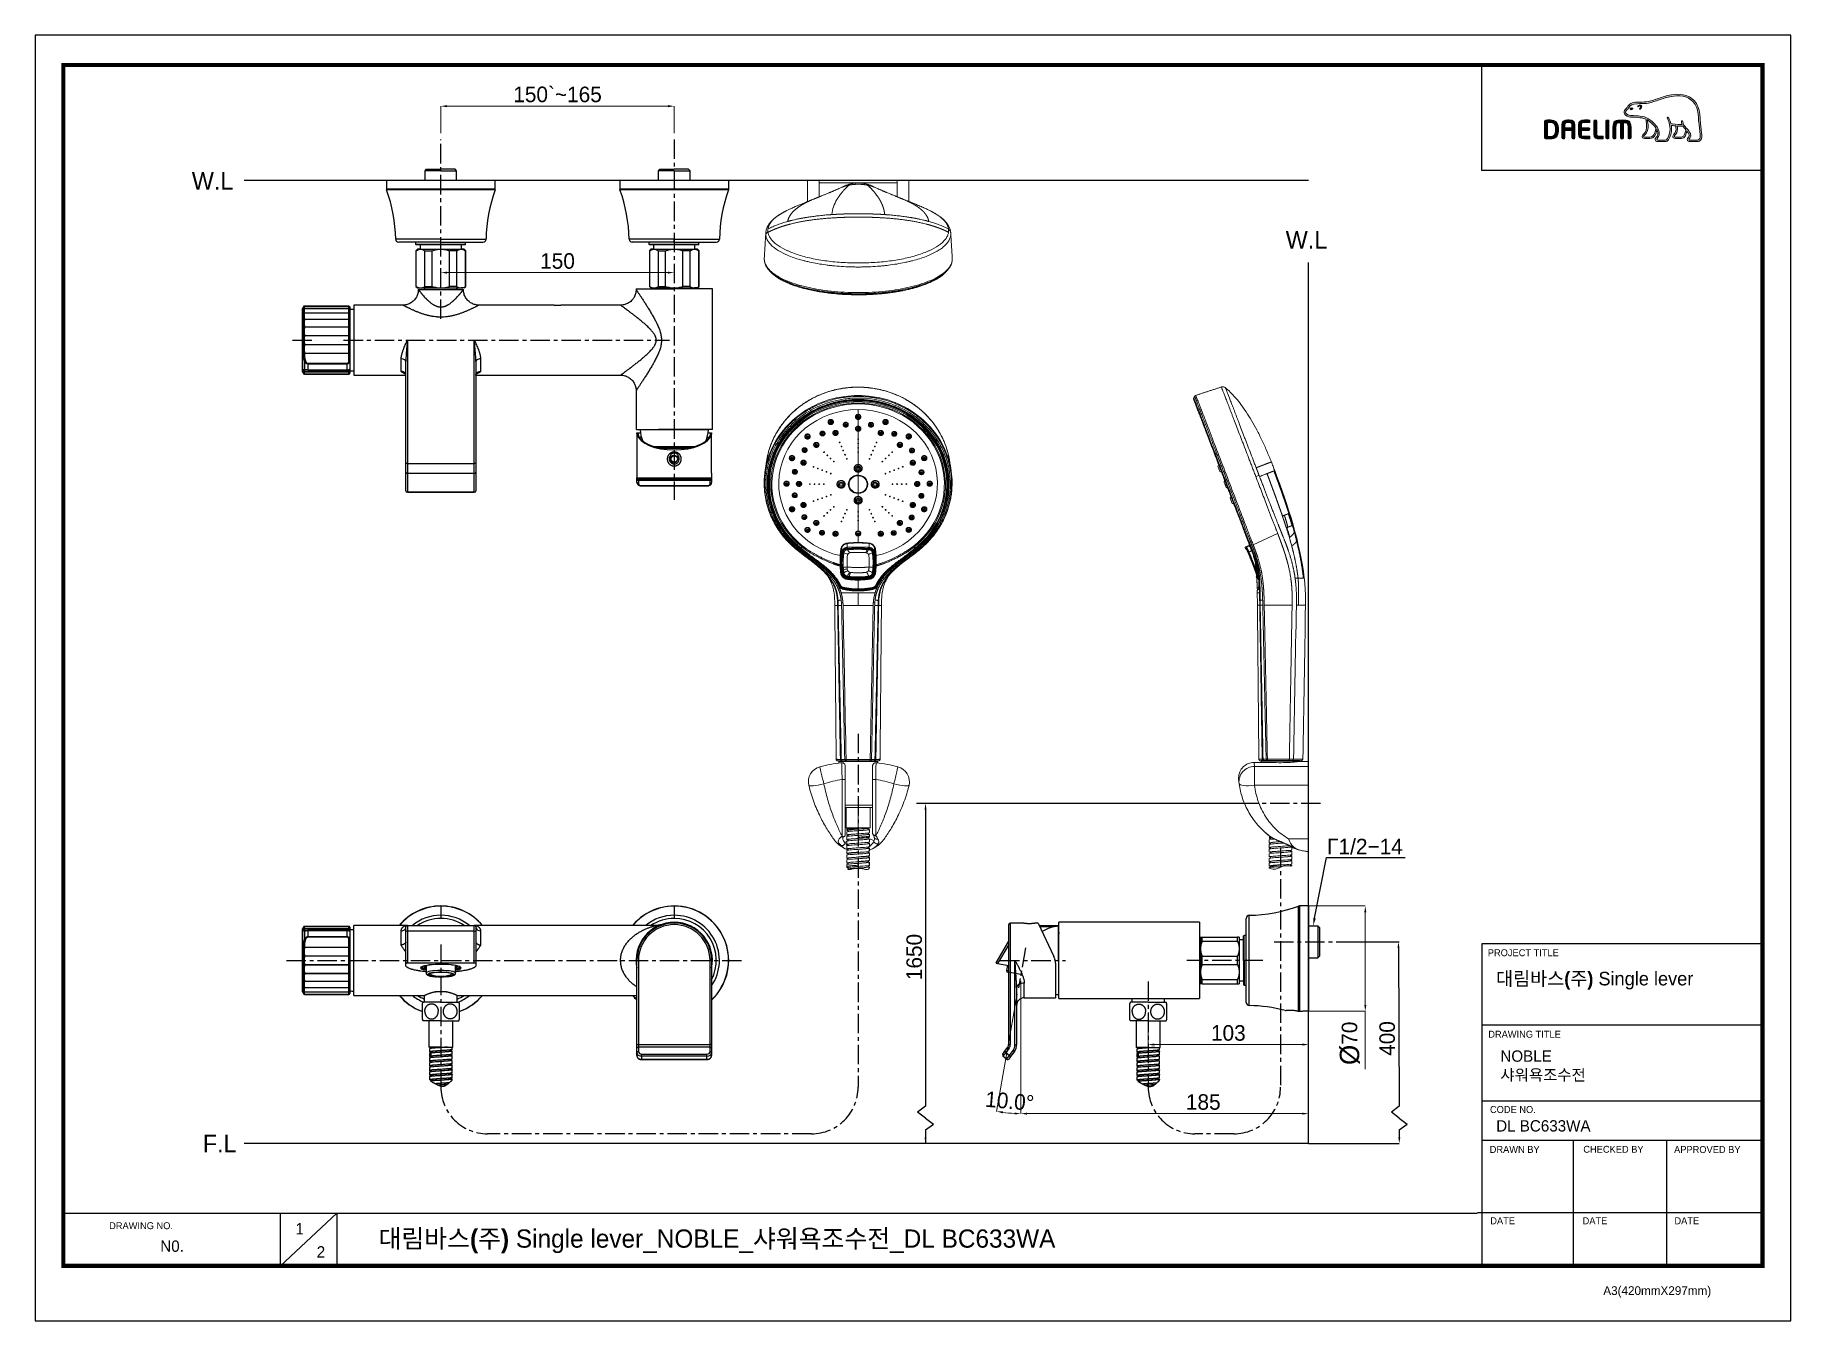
# Model space of a CAD drawing. Extents: x 1168 to 2296, y 0 to 827.
import ezdxf
from ezdxf import colors
from ezdxf.entities.mleader import LeaderData, LeaderLine
from ezdxf.math import Vec2, Vec3

# ---------------------------------------------------------------- set-up
doc = ezdxf.new("R2010")
doc.units = 0
doc.header["$LTSCALE"] = 10
doc.header["$MEASUREMENT"] = 0
doc.header["$PDMODE"] = 3
doc.header["$PDSIZE"] = -10
doc.linetypes.add('CENTER', pattern=[2, 1.25, -0.25, 0.25, -0.25])
doc.layers.get('0').update_dxf_attribs({"linetype": 'CONTINUOUS'})
doc.layers.get('DEFPOINTS').update_dxf_attribs({"linetype": 'CONTINUOUS'})
doc.layers.add('1', color=7, linetype='CONTINUOUS')
doc.layers.add('레이어 1', color=7, linetype='CONTINUOUS', lineweight=0)
doc.layers.add('치수선', color=7, linetype='CONTINUOUS', lineweight=20)
doc.styles.add('Daelim Dimension', font='')
doc.styles.get("Standard").update_dxf_attribs({"font": 'SYMBOL'})
doc.styles.get('Daelim Dimension').set_extended_font_data('나눔고딕')
doc.dimstyles.new('DEFAULT', dxfattribs={"dimscale": 2, "dimtxt": 2, "dimasz": 2, "dimexe": 0, "dimexo": 2, "dimgap": 1, "dimtad": 1, "dimdec": 1, "dimzin": 9, "dimdsep": 46, "dimtxsty": 'Daelim Dimension', "dimcen": 0.5, "dimclrd": 252, "dimclre": 252, "dimclrt": 3, "dimadec": 1, "dimazin": 0, "dimtfac": 1, "dimtdec": 1, "dimtix": 1, "dimtmove": 0, "dimatfit": 3, "dimfxl": 1, "dimtolj": 1, "dimtzin": 1, "dimlwd": 9, "dimlwe": 9, "dimarcsym": 0})

msp = doc.modelspace()

# ---------------------------------------------------------------- texts
at = {"color": 5, "lineweight": -3, "ltscale": 40, "style": 'Daelim Dimension'}
for s, height, p in [('PROJECT TITLE', 4.453, (2101.37, 234.51)), ('DRAWING TITLE', 4.453, (2101.66, 182.11)), ('CODE NO.', 4.453, (2102.77, 133.71)), ('DRAWN BY', 4.453, (2102.6, 108.04)), ('CHECKED BY', 4.453, (2162.76, 108.12)), ('APPROVED BY', 4.453, (2221.11, 107.97)), ('DRAWING NO.', 4.453, (1215.32, 58.99)), ('DATE', 4.453, (2102.95, 62.14)), ('DATE', 4.453, (2162.29, 62.14)), ('DATE', 4.453, (2221.32, 62.14)), ('A3(420mmX297mm)', 5.6201, (2175.6, 16.66))]:
    msp.add_text(s, height=height, dxfattribs=at).set_placement(p)
at = {"color": 7, "lineweight": -3, "ltscale": 0.5, "char_height": 10, "attachment_point": 5, "rotation": 90, "style": 'Daelim Dimension'}
for s, insert in [('\\A1;1650', (1732.77, 233.99)), ('\\A1;400', (2036.74, 181.6))]:
    msp.add_mtext(s, dxfattribs=dict(at, insert=insert))
at = {"lineweight": -3, "attachment_point": 1, "style": 'Daelim Dimension'}
for s, insert, char_height, width in [('{\\fPretendard Variable SemiBold|b0|i0|c129|p2;\\C7;대림바스(주)} Single lever', (2106.67, 224.46), 8.7291, 140.2959), (' NOBLE\\P 샤워욕조수전 ', (2106.75, 173.94), 7.287, 122.6352), ('DL BC633WA', (2106.75, 129.06), 7.287, 122.6352), ('1', (1335.07, 62.9), 7.29, 10.17), ('N0. ', (1248.2, 51.71), 7.287, 45.7148), ('2', (1348.74, 48.05), 7.29, 10.17)]:
    msp.add_mtext(s, dxfattribs=dict(at, insert=insert, char_height=char_height, width=width))
at = {"color": 2, "lineweight": -3, "insert": (1388.47, 58.8), "char_height": 11.7115, "width": 518.4179, "attachment_point": 1, "style": 'Daelim Dimension'}
msp.add_mtext('{\\fPretendard Variable SemiBold|b0|i0|c129|p2;대림바스(주)} Single lever_NOBLE_샤워욕조수전_DL BC633WA', dxfattribs=at)
at = {"layer": '치수선', "lineweight": -3, "char_height": 11.25, "attachment_point": 3, "style": 'Daelim Dimension'}
for s, insert in [('W.L', (1295.19, 738.68)), ('W.L', (1998.22, 700.81)), ('F.L', (1297.22, 119.71))]:
    msp.add_mtext_dynamic_manual_height_columns(s, width=17.4109, gutter_width=12.5, heights=[0], dxfattribs=dict(at, insert=insert))

# ---------------------------------------------------------------- blocks, each defined once
blk = doc.blocks.new('*D4')
at = {"color": 5, "lineweight": 9, "ltscale": 0.5, "transparency": 16777216}
for p, q in [((1801.2, 218.7), (1801.2, 133.3)), ((1986.1, 195.7), (1986.1, 133.3)), ((1805.2, 133.3), (1982.1, 133.3))]:
    blk.add_line(p, q, dxfattribs=at)
at = {"color": 5, "ltscale": 0.5, "transparency": 16777216}
for points in [[(1805.2, 133.9), (1805.2, 132.6), (1801.2, 133.3)], [(1982.1, 133.9), (1982.1, 132.6), (1986.1, 133.3)]]:
    blk.add_solid(points, dxfattribs=at)
at = {"layer": 'DEFPOINTS', "color": 0, "ltscale": 0.5, "transparency": 16777216}
for p in [(1801.2, 222.7), (1986.1, 199.7), (1986.1, 133.3)]:
    blk.add_point(p, dxfattribs=at)
at = {"color": 7, "lineweight": -3, "ltscale": 0.5, "transparency": 16777216, "insert": (1918.5, 140.7), "char_height": 10, "attachment_point": 5, "style": 'Daelim Dimension'}
blk.add_mtext('\\A1;185', dxfattribs=at)
blk = doc.blocks.new('*D5')
at = {"color": 5, "lineweight": 9, "ltscale": 0.5, "transparency": 16777216}
for p, q in [((1801.2, 217.9), (1801.2, 133.3)), ((1799, 210.2), (1785.7, 134.7))]:
    blk.add_line(p, q, dxfattribs=at)
blk.add_arc((1801.2, 222.7), 89.4, 262.5639, 267.4361, dxfattribs=at)
at = {"color": 5, "ltscale": 0.5, "transparency": 16777216}
for points in [[(1789.6, 133.4), (1789.8, 134.7), (1785.7, 134.7)], [(1797.2, 134), (1797.2, 132.7), (1801.2, 133.3)]]:
    blk.add_solid(points, dxfattribs=at)
at = {"layer": 'DEFPOINTS', "color": 0, "ltscale": 0.5, "transparency": 16777216}
for p in [(1804.3, 239.8), (1801.2, 222.7), (1801.2, 221.9), (1799.7, 214.1), (1790.9, 133.9)]:
    blk.add_point(p, dxfattribs=at)
at = {"color": 7, "lineweight": -3, "ltscale": 0.5, "transparency": 16777216, "insert": (1794.1, 141.3), "char_height": 10, "attachment_point": 5, "rotation": 355, "style": 'Daelim Dimension'}
blk.add_mtext('\\A1;10.0°', dxfattribs=at)
blk = doc.blocks.new('*D6')
at = {"color": 5, "lineweight": 9, "ltscale": 0.5, "transparency": 16777216}
for p, q in [((1984.4, 266.8), (2022.6, 266.8)), ((2022.6, 262.8), (2022.6, 203.1)), ((1984.4, 199.1), (2022.6, 199.1)), ((2022.6, 199.1), (2022.6, 161.9))]:
    blk.add_line(p, q, dxfattribs=at)
at = {"color": 5, "ltscale": 0.5, "transparency": 16777216}
for points in [[(2022, 262.8), (2023.3, 262.8), (2022.6, 266.8)], [(2022, 203.1), (2023.3, 203.1), (2022.6, 199.1)]]:
    blk.add_solid(points, dxfattribs=at)
at = {"layer": 'DEFPOINTS', "color": 0, "ltscale": 0.5, "transparency": 16777216}
for p in [(1980.4, 266.8), (1980.4, 199.1), (2022.6, 199.1)]:
    blk.add_point(p, dxfattribs=at)
at = {"color": 7, "lineweight": -3, "ltscale": 0.5, "transparency": 16777216, "insert": (2012.7, 178.5), "char_height": 10, "attachment_point": 5, "rotation": 90, "style": 'Daelim Dimension'}
blk.add_mtext('\\A1;{\\H1.25x;\\C256;Ø}70', dxfattribs=at)
blk = doc.blocks.new('*D7')
at = {"color": 5, "lineweight": 9, "ltscale": 0.5, "transparency": 16777216}
for p, q in [((1428.5, 667.3), (1428.5, 674.1)), ((1574.5, 674.1), (1432.5, 674.1)), ((1578.5, 667.5), (1578.5, 674.1))]:
    blk.add_line(p, q, dxfattribs=at)
at = {"color": 5, "ltscale": 0.5, "transparency": 16777216}
for points in [[(1432.5, 674.7), (1432.5, 673.4), (1428.5, 674.1)], [(1574.5, 674.7), (1574.5, 673.4), (1578.5, 674.1)]]:
    blk.add_solid(points, dxfattribs=at)
at = {"layer": 'DEFPOINTS', "color": 0, "ltscale": 0.5, "transparency": 16777216}
for p in [(1428.5, 674.1), (1428.5, 663.3), (1578.5, 663.5)]:
    blk.add_point(p, dxfattribs=at)
at = {"color": 7, "lineweight": -3, "ltscale": 0.5, "transparency": 16777216, "insert": (1503.5, 681.5), "char_height": 10, "attachment_point": 5, "style": 'Daelim Dimension'}
blk.add_mtext('\\A1;150', dxfattribs=at)
blk = doc.blocks.new('*D8')
at = {"color": 5, "lineweight": 9, "ltscale": 0.5, "transparency": 16777216}
for p, q in [((1428.5, 763.7), (1428.5, 781.1)), ((1574.5, 781.1), (1432.5, 781.1)), ((1578.5, 763.7), (1578.5, 781.1))]:
    blk.add_line(p, q, dxfattribs=at)
at = {"color": 5, "ltscale": 0.5, "transparency": 16777216}
for points in [[(1432.5, 781.8), (1432.5, 780.4), (1428.5, 781.1)], [(1574.5, 781.8), (1574.5, 780.4), (1578.5, 781.1)]]:
    blk.add_solid(points, dxfattribs=at)
at = {"layer": 'DEFPOINTS', "color": 0, "ltscale": 0.5, "transparency": 16777216}
for p in [(1428.5, 781.1), (1428.5, 759.7), (1578.5, 759.7)]:
    blk.add_point(p, dxfattribs=at)
at = {"color": 7, "lineweight": -3, "ltscale": 0.5, "transparency": 16777216, "insert": (1503.5, 788.6), "char_height": 10, "attachment_point": 5, "style": 'Daelim Dimension'}
blk.add_mtext('\\A1;150`~165', dxfattribs=at)
blk = doc.blocks.new('*D9')
at = {"color": 5, "lineweight": 9, "ltscale": 0.5, "transparency": 16777216}
for p, q in [((1986.1, 195.1), (1986.1, 177.7)), ((1883.1, 188.9), (1883.1, 177.7)), ((1887.1, 177.7), (1982.1, 177.7))]:
    blk.add_line(p, q, dxfattribs=at)
at = {"color": 5, "ltscale": 0.5, "transparency": 16777216}
for points in [[(1887.1, 178.4), (1887.1, 177), (1883.1, 177.7)], [(1982.1, 178.4), (1982.1, 177), (1986.1, 177.7)]]:
    blk.add_solid(points, dxfattribs=at)
at = {"layer": 'DEFPOINTS', "color": 0, "ltscale": 0.5, "transparency": 16777216}
for p in [(1883.1, 192.9), (1986.1, 199.1), (1986.1, 177.7)]:
    blk.add_point(p, dxfattribs=at)
at = {"color": 7, "lineweight": -3, "ltscale": 0.5, "transparency": 16777216, "insert": (1934.6, 185.1), "char_height": 10, "attachment_point": 5, "style": 'Daelim Dimension'}
blk.add_mtext('\\A1;103', dxfattribs=at)

# ---------------------------------------------------------------- dimensions: what is measured, and where the dimension line sits
at = {"color": 5, "lineweight": -3, "ltscale": 0.5}
dim = msp.add_linear_dim(base=(1428.52, 781.12), p1=(1578.52, 759.73), p2=(1428.52, 759.73), text='<>`~165', dimstyle='DEFAULT', override={"dimtxt": 5, "dimclrd": 5, "dimclre": 5, "dimclrt": 7}, dxfattribs=at)
dim.commit()
dim.dimension.update_dxf_attribs({"geometry": '*D8', "text_midpoint": (1503.52, 788.56)})
for base, p1, p2, picture, middle in [((1428.52, 674.08), (1578.52, 663.54), (1428.52, 663.31), '*D7', (1503.52, 681.5)), ((1986.1, 177.7), (1883.13, 192.85), (1986.1, 199.11), '*D9', (1934.61, 185.15))]:
    dim = msp.add_linear_dim(base=base, p1=p1, p2=p2, dimstyle='DEFAULT', override={"dimtxt": 5, "dimclrd": 5, "dimclre": 5, "dimclrt": 7}, dxfattribs=at)
    dim.commit()
    dim.dimension.update_dxf_attribs({"geometry": picture, "text_midpoint": middle})
dim = msp.add_linear_dim(base=(2022.64, 199.11), p1=(1980.45, 266.81), p2=(1980.45, 199.11), angle=90, text='{\\H1.25x;\\C256;Ø}70', dimstyle='DEFAULT', override={"dimtxt": 5, "dimclrd": 5, "dimclre": 5, "dimclrt": 7}, dxfattribs=at)
dim.commit()
dim.dimension.update_dxf_attribs({"geometry": '*D6', "text_midpoint": (2022.64, 178.49), "dimtype": 160})
dim = msp.add_angular_dim_2l(base=(1790.85, 133.9), line1=((1804.26, 239.84), (1799.72, 214.09)), line2=((1801.23, 222.69), (1801.23, 221.91)), dimstyle='DEFAULT', override={"dimtxt": 5, "dimclrd": 5, "dimclre": 5, "dimclrt": 7}, dxfattribs=at)
dim.commit()
dim.dimension.update_dxf_attribs({"geometry": '*D5', "text_midpoint": (1794.11, 141.29)})
dim = msp.add_linear_dim(base=(1986.09, 133.27), p1=(1801.23, 222.69), p2=(1986.09, 199.71), text='185', dimstyle='DEFAULT', override={"dimtxt": 5, "dimclrd": 5, "dimclre": 5, "dimclrt": 7}, dxfattribs=at)
dim.commit()
dim.dimension.update_dxf_attribs({"geometry": '*D4', "text_midpoint": (1918.49, 133.27), "dimtype": 160})

# ---------------------------------------------------------------- hatches: boundary and pattern name
at = {"layer": '레이어 1'}
h = msp.add_hatch(color=5, dxfattribs=at)
h.dxf.hatch_style = 1
edge = h.paths.add_edge_path(flags=16)
edge.add_spline(control_points=[(2237.3, 759.84), (2236.8, 759.3), (2236.19, 759.29), (2236.16, 759.29), (2236.16, 759.29), (2231.21, 759.29), (2231.21, 759.29), (2231.03, 759.29), (2230.89, 759.34), (2230.8, 759.42), (2230.73, 759.5), (2230.69, 759.61), (2230.69, 759.75), (2230.69, 760.03), (2230.89, 760.28), (2231.11, 760.56), (2231.31, 760.81), (2231.5, 761.06), (2231.61, 761.36), (2231.88, 762.09), (2231.85, 762.87), (2231.53, 763.55), (2230.94, 764.79), (2230.08, 765.76), (2229.24, 766.71), (2229.24, 766.71), (2228.95, 767.02), (2228.95, 767.02), (2227.86, 768.24), (2226.73, 769.5), (2226.64, 771.2), (2226.62, 771.54), (2226.46, 771.75), (2226.25, 771.74), (2226.25, 771.74), (2225.93, 771.58), (2225.92, 771.58), (2225.83, 771.49), (2225.78, 771.35), (2225.78, 771.18), (2225.78, 771.18), (2225.79, 771.12), (2225.79, 771.12), (2225.83, 770.51), (2225.98, 769.9), (2226.24, 769.27), (2226.24, 769.27), (2226.26, 769.21), (2226.26, 769.21), (2226.26, 769.21), (2226.2, 769.21), (2226.2, 769.21), (2223.02, 769.08), (2219.9, 769.68), (2218.99, 769.9), (2218.42, 772.17), (2217.51, 773.68), (2217.47, 773.74), (2217.4, 773.86), (2217.28, 773.95), (2217.17, 773.98), (2217.17, 773.98), (2216.91, 773.94), (2216.87, 773.94), (2216.85, 773.91), (2216.8, 773.84), (2216.7, 773.71), (2216.7, 773.71), (2216.69, 773.59), (2216.69, 773.59), (2216.69, 773.59), (2216.77, 773.29), (2216.77, 773.29), (2216.84, 773.17), (2218.47, 770.32), (2218.47, 766.53), (2218.47, 764.2), (2217.86, 762), (2216.65, 759.99), (2216.36, 759.5), (2215.98, 759.29), (2215.41, 759.29), (2215.41, 759.29), (2210.54, 759.29), (2210.54, 759.29), (2210.37, 759.29), (2210.04, 759.4), (2210.04, 759.76), (2210.04, 759.95), (2210.22, 760.27), (2210.52, 760.61), (2212.55, 762.87), (2211.38, 766.41), (2209.43, 768.73), (2207.54, 770.98), (2204.47, 773.81), (2200.53, 774.51), (2199.13, 774.75), (2196.83, 774.89), (2194.97, 775), (2194.97, 775), (2193.1, 775.11), (2193.1, 775.11), (2192.14, 775.19), (2190.54, 775.78), (2190.06, 776.69), (2189.86, 777.07), (2189.88, 777.46), (2190.14, 777.9), (2190.3, 778.17), (2190.52, 778.4), (2190.8, 778.68), (2191.11, 778.99), (2191.42, 779.31), (2191.67, 779.74), (2191.67, 779.74), (2191.74, 779.87), (2191.74, 779.87), (2192.68, 781.68), (2194.62, 782.63), (2197.51, 782.7), (2197.51, 782.7), (2199.14, 782.72), (2199.14, 782.72), (2200.93, 782.73), (2202.96, 782.74), (2204.62, 783.1), (2206.96, 783.6), (2209.31, 784.41), (2211.39, 785.11), (2211.39, 785.11), (2211.45, 785.13), (2211.45, 785.13), (2214.02, 786.01), (2216.67, 786.92), (2219.38, 787.36), (2223.71, 788.08), (2229.67, 788.05), (2233.42, 783.85), (2235.15, 781.9), (2236.22, 779.22), (2236.58, 775.88), (2236.58, 775.88), (2236.57, 775.89), (2236.56, 775.9), (2236.59, 775.84), (2236.62, 775.46), (2236.77, 773.34), (2236.81, 772.32), (2236.86, 771.26), (2237.13, 769.31), (2237.13, 769.31), (2237.88, 762.76), (2237.88, 762.76), (2237.88, 762.76), (2237.93, 761.96), (2237.93, 761.96), (2237.93, 761.02), (2237.72, 760.31), (2237.3, 759.84)], knot_values=[0, 0, 0, 0, 1, 1, 1, 2, 2, 2, 3, 3, 3, 4, 4, 4, 5, 5, 5, 6, 6, 6, 7, 7, 7, 8, 8, 8, 9, 9, 9, 10, 10, 10, 11, 11, 11, 12, 12, 12, 13, 13, 13, 14, 14, 14, 15, 15, 15, 16, 16, 16, 17, 17, 17, 18, 18, 18, 19, 19, 19, 20, 20, 20, 21, 21, 21, 22, 22, 22, 23, 23, 23, 24, 24, 24, 25, 25, 25, 26, 26, 26, 27, 27, 27, 28, 28, 28, 29, 29, 29, 30, 30, 30, 31, 31, 31, 32, 32, 32, 33, 33, 33, 34, 34, 34, 35, 35, 35, 36, 36, 36, 37, 37, 37, 38, 38, 38, 39, 39, 39, 40, 40, 40, 41, 41, 41, 42, 42, 42, 43, 43, 43, 44, 44, 44, 45, 45, 45, 46, 46, 46, 47, 47, 47, 48, 48, 48, 49, 49, 49, 50, 50, 50, 51, 51, 51, 52, 52, 52, 53, 53, 53, 53], degree=3, periodic=0)
edge = h.paths.add_edge_path(flags=16)
edge.add_spline(control_points=[(2225.86, 761.25), (2225.86, 761.25), (2221.82, 761.25), (2221.82, 761.25), (2221.52, 761.25), (2221.29, 761.49), (2221.29, 761.8), (2221.29, 762.01), (2221.47, 762.28), (2221.64, 762.46), (2222.46, 763.25), (2223.3, 764.33), (2223.3, 766.39), (2223.3, 766.39), (2223.25, 767.32), (2223.25, 767.32), (2223.25, 767.32), (2223.1, 768.23), (2223.1, 768.23), (2223.1, 768.23), (2223.09, 768.29), (2223.09, 768.29), (2223.09, 768.29), (2223.15, 768.28), (2223.15, 768.28), (2223.91, 768.23), (2225.37, 768.15), (2226.77, 768.22), (2227.12, 767.65), (2227.7, 766.92), (2228.53, 765.96), (2228.49, 765.47), (2228.09, 761.25), (2225.86, 761.25)], knot_values=[0, 0, 0, 0, 1, 1, 1, 2, 2, 2, 3, 3, 3, 4, 4, 4, 5, 5, 5, 6, 6, 6, 7, 7, 7, 8, 8, 8, 9, 9, 9, 10, 10, 10, 11, 11, 11, 11], degree=3, periodic=0)
edge = h.paths.add_edge_path(flags=16)
edge.add_spline(control_points=[(2205.6, 761.25), (2205.6, 761.25), (2202.06, 761.25), (2202.06, 761.25), (2201.79, 761.25), (2201.51, 761.47), (2201.51, 761.8), (2201.51, 761.99), (2201.67, 762.24), (2201.97, 762.48), (2202.87, 763.19), (2204.23, 764.27), (2204.37, 767.26), (2204.37, 767.26), (2204.4, 768.07), (2204.4, 768.07), (2204.4, 769.34), (2204.1, 770.87), (2203.83, 772.24), (2203.83, 772.24), (2203.78, 772.38), (2203.78, 772.38), (2203.78, 772.38), (2203.9, 772.29), (2203.9, 772.29), (2204.43, 771.97), (2207.32, 770.01), (2209.38, 767.11), (2209.21, 765.74), (2208.43, 761.25), (2205.6, 761.25)], knot_values=[0, 0, 0, 0, 1, 1, 1, 2, 2, 2, 3, 3, 3, 4, 4, 4, 5, 5, 5, 6, 6, 6, 7, 7, 7, 8, 8, 8, 9, 9, 9, 10, 10, 10, 10], degree=3, periodic=0)
edge = h.paths.add_edge_path()
edge.add_spline(control_points=[(2238.88, 762.86), (2238.88, 762.87), (2238.13, 769.44), (2238.13, 769.44), (2237.85, 771.41), (2237.81, 772.46), (2237.78, 773.39), (2237.78, 773.39), (2237.59, 775.98), (2237.59, 775.98), (2237.2, 779.54), (2236.05, 782.41), (2234.17, 784.51), (2230.12, 789.06), (2223.8, 789.11), (2219.21, 788.35), (2216.39, 787.88), (2213.7, 786.96), (2211.1, 786.07), (2211.1, 786.07), (2211.02, 786.04), (2211.02, 786.04), (2208.98, 785.35), (2206.67, 784.56), (2204.41, 784.08), (2202.85, 783.75), (2200.9, 783.73), (2199.18, 783.72), (2199.18, 783.72), (2197.48, 783.7), (2197.48, 783.7), (2194.2, 783.62), (2191.97, 782.49), (2190.85, 780.33), (2190.85, 780.33), (2190.8, 780.24), (2190.8, 780.24), (2190.61, 779.91), (2190.33, 779.64), (2190.09, 779.39), (2189.81, 779.11), (2189.51, 778.8), (2189.27, 778.41), (2189.04, 778.01), (2188.92, 777.6), (2188.92, 777.2), (2188.92, 776.87), (2189, 776.54), (2189.17, 776.23), (2189.86, 774.91), (2191.85, 774.2), (2193.04, 774.12), (2193.04, 774.12), (2194.78, 774.01), (2194.82, 774.01), (2196.57, 773.91), (2198.95, 773.77), (2200.35, 773.52), (2201.16, 773.38), (2202.09, 773.09), (2202.94, 772.68), (2203, 772.46), (2203.45, 770.49), (2203.45, 768.07), (2203.45, 768.07), (2203.43, 767.3), (2203.43, 767.3), (2203.3, 764.75), (2202.19, 763.86), (2201.37, 763.2), (2201.29, 763.14), (2200.56, 762.53), (2200.51, 761.81), (2200.47, 761.4), (2200.59, 761.02), (2200.84, 760.75), (2201.11, 760.46), (2201.52, 760.31), (2202.06, 760.31), (2202.06, 760.31), (2205.6, 760.31), (2205.6, 760.31), (2208.25, 760.31), (2209.57, 763.17), (2209.96, 765.84), (2209.96, 765.84), (2209.97, 766.22), (2209.97, 766.22), (2209.97, 766.22), (2210.08, 766.03), (2210.08, 766.03), (2210.42, 765.27), (2210.63, 764.37), (2210.63, 763.69), (2210.63, 762.73), (2210.33, 761.9), (2209.77, 761.27), (2209.63, 761.13), (2208.92, 760.4), (2208.92, 759.66), (2208.92, 759.66), (2208.92, 759.54), (2208.92, 759.54), (2209.02, 758.68), (2209.73, 758.29), (2210.38, 758.29), (2210.38, 758.29), (2215.41, 758.29), (2215.41, 758.29), (2216.32, 758.29), (2217.05, 758.7), (2217.51, 759.47), (2218.79, 761.6), (2219.44, 763.91), (2219.44, 766.34), (2219.44, 767.09), (2219.37, 767.9), (2219.23, 768.74), (2219.23, 768.74), (2219.22, 768.81), (2219.22, 768.81), (2219.22, 768.81), (2219.29, 768.79), (2219.29, 768.79), (2219.89, 768.68), (2220.87, 768.51), (2222.07, 768.38), (2222.07, 768.38), (2222.11, 768.37), (2222.11, 768.37), (2222.11, 768.37), (2222.27, 767.45), (2222.27, 767.45), (2222.27, 767.45), (2222.3, 767.23), (2222.3, 767.23), (2222.3, 767.23), (2222.35, 766.41), (2222.35, 766.41), (2222.35, 764.45), (2221.46, 763.6), (2220.98, 763.14), (2220.98, 763.14), (2220.31, 762.46), (2220.24, 761.86), (2220.24, 761.86), (2220.21, 761.67), (2220.21, 761.67), (2220.21, 761.48), (2220.26, 761.11), (2220.59, 760.77), (2220.88, 760.47), (2221.33, 760.31), (2221.93, 760.31), (2221.93, 760.31), (2225.86, 760.31), (2225.86, 760.31), (2228.24, 760.31), (2228.96, 763.34), (2229.24, 765.04), (2229.24, 765.04), (2229.26, 765.21), (2229.26, 765.21), (2229.26, 765.21), (2229.35, 765.09), (2229.35, 765.09), (2229.9, 764.38), (2230.38, 763.6), (2230.62, 763.12), (2230.74, 762.87), (2230.8, 762.59), (2230.8, 762.31), (2230.8, 762.31), (2230.71, 761.74), (2230.71, 761.74), (2230.62, 761.43), (2230.41, 761.15), (2230.21, 760.87), (2229.9, 760.48), (2229.59, 760.07), (2229.59, 759.58), (2229.59, 759.58), (2229.62, 759.31), (2229.62, 759.31), (2229.77, 758.65), (2230.3, 758.29), (2231.12, 758.29), (2231.12, 758.29), (2236.16, 758.29), (2236.16, 758.29), (2236.27, 758.29), (2237.25, 758.31), (2238.02, 759.15), (2238.64, 759.82), (2238.94, 760.73), (2238.94, 761.95), (2238.94, 761.95), (2238.89, 762.85), (2238.88, 762.86)], knot_values=[0, 0, 0, 0, 1, 1, 1, 2, 2, 2, 3, 3, 3, 4, 4, 4, 5, 5, 5, 6, 6, 6, 7, 7, 7, 8, 8, 8, 9, 9, 9, 10, 10, 10, 11, 11, 11, 12, 12, 12, 13, 13, 13, 14, 14, 14, 15, 15, 15, 16, 16, 16, 17, 17, 17, 18, 18, 18, 19, 19, 19, 20, 20, 20, 21, 21, 21, 22, 22, 22, 23, 23, 23, 24, 24, 24, 25, 25, 25, 26, 26, 26, 27, 27, 27, 28, 28, 28, 29, 29, 29, 30, 30, 30, 31, 31, 31, 32, 32, 32, 33, 33, 33, 34, 34, 34, 35, 35, 35, 36, 36, 36, 37, 37, 37, 38, 38, 38, 39, 39, 39, 40, 40, 40, 41, 41, 41, 42, 42, 42, 43, 43, 43, 44, 44, 44, 45, 45, 45, 46, 46, 46, 47, 47, 47, 48, 48, 48, 49, 49, 49, 50, 50, 50, 51, 51, 51, 52, 52, 52, 53, 53, 53, 54, 54, 54, 55, 55, 55, 56, 56, 56, 57, 57, 57, 58, 58, 58, 59, 59, 59, 60, 60, 60, 61, 61, 61, 62, 62, 62, 63, 63, 63, 64, 64, 64, 65, 65, 65, 66, 66, 66, 66], degree=3, periodic=0)
edge = h.paths.add_edge_path(flags=0)
edge.add_spline(control_points=[(2192.95, 779.87), (2192.95, 779.87), (2193.68, 780.2), (2194.59, 779.85), (2194.59, 779.85), (2194.7, 779.8), (2194.56, 779.59), (2194.11, 779), (2193.68, 778.87), (2193.68, 778.87), (2193.68, 778.87), (2193.36, 778.76), (2193.19, 778.97), (2192.83, 779.39), (2192.82, 779.64), (2192.82, 779.64), (2192.82, 779.64), (2192.78, 779.82), (2192.95, 779.87)], knot_values=[0, 0, 0, 0, 1, 1, 1, 2, 2, 2, 3, 3, 3, 4, 4, 4, 5, 5, 5, 6, 6, 6, 6], degree=3, periodic=0)
edge = h.paths.add_edge_path(flags=0)
edge.add_spline(control_points=[(2197.79, 781.21), (2197.68, 781.09), (2197.67, 780.89), (2197.79, 780.79), (2197.9, 780.69), (2198.1, 780.71), (2198.21, 780.83), (2198.26, 780.89), (2198.87, 781.61), (2199.39, 781.24), (2199.58, 781.11), (2199.65, 780.91), (2199.63, 780.66), (2199.58, 780.26), (2199.23, 779.81), (2198.99, 779.65), (2198.86, 779.57), (2198.77, 779.39), (2198.83, 779.25), (2198.89, 779.11), (2199.08, 779.06), (2199.22, 779.13), (2199.66, 779.34), (2200.2, 780.03), (2200.28, 780.68), (2200.33, 781.13), (2200.13, 781.5), (2199.77, 781.75), (2198.99, 782.3), (2198.11, 781.56), (2197.79, 781.21)], knot_values=[0, 0, 0, 0, 1, 1, 1, 2, 2, 2, 3, 3, 3, 4, 4, 4, 5, 5, 5, 6, 6, 6, 7, 7, 7, 8, 8, 8, 9, 9, 9, 10, 10, 10, 10], degree=3, periodic=0)
edge = h.paths.add_edge_path(flags=0)
edge.add_spline(control_points=[(2197.69, 780.68), (2197.69, 780.68), (2197.69, 780.68), (2197.69, 780.68), (2197.69, 780.68), (2197.69, 780.68), (2197.69, 780.68)], knot_values=[0, 0, 0, 0, 1, 1, 1, 2, 2, 2, 2], degree=3, periodic=0)
h = msp.add_hatch(color=5, dxfattribs=at)
h.dxf.hatch_style = 2
edge = h.paths.add_edge_path()
edge.add_spline(control_points=[(2192.95, 779.87), (2192.95, 779.87), (2193.68, 780.2), (2194.59, 779.85), (2194.59, 779.85), (2194.7, 779.8), (2194.56, 779.59), (2194.11, 779), (2193.68, 778.87), (2193.68, 778.87), (2193.68, 778.87), (2193.36, 778.76), (2193.19, 778.97), (2192.83, 779.39), (2192.82, 779.64), (2192.82, 779.64), (2192.82, 779.64), (2192.78, 779.82), (2192.95, 779.87)], knot_values=[0, 0, 0, 0, 1, 1, 1, 2, 2, 2, 3, 3, 3, 4, 4, 4, 5, 5, 5, 6, 6, 6, 6], degree=3, periodic=0)
h = msp.add_hatch(color=5, dxfattribs=at)
h.dxf.hatch_style = 2
edge = h.paths.add_edge_path()
edge.add_spline(control_points=[(2197.79, 781.21), (2197.68, 781.09), (2197.67, 780.89), (2197.79, 780.79), (2197.9, 780.69), (2198.1, 780.71), (2198.21, 780.83), (2198.26, 780.89), (2198.87, 781.61), (2199.39, 781.24), (2199.58, 781.11), (2199.65, 780.91), (2199.63, 780.66), (2199.58, 780.26), (2199.23, 779.81), (2198.99, 779.65), (2198.86, 779.57), (2198.77, 779.39), (2198.83, 779.25), (2198.89, 779.11), (2199.08, 779.06), (2199.22, 779.13), (2199.66, 779.34), (2200.2, 780.03), (2200.28, 780.68), (2200.33, 781.13), (2200.13, 781.5), (2199.77, 781.75), (2198.99, 782.3), (2198.11, 781.56), (2197.79, 781.21)], knot_values=[0, 0, 0, 0, 1, 1, 1, 2, 2, 2, 3, 3, 3, 4, 4, 4, 5, 5, 5, 6, 6, 6, 7, 7, 7, 8, 8, 8, 9, 9, 9, 10, 10, 10, 10], degree=3, periodic=0)
h = msp.add_hatch(color=5, dxfattribs=at)
h.dxf.hatch_style = 2
edge = h.paths.add_edge_path()
edge.add_spline(control_points=[(2144.86, 765.1), (2144.86, 762.8), (2143.81, 761.68), (2141.65, 761.68), (2141.65, 761.68), (2140.17, 761.71), (2139.79, 761.72), (2139.79, 761.72), (2139.79, 770.53), (2139.79, 770.53), (2140.56, 770.61), (2141.64, 770.62), (2141.65, 770.62), (2143.87, 770.62), (2144.86, 769.57), (2144.86, 767.21), (2144.86, 767.21), (2144.86, 765.1), (2144.86, 765.1)], knot_values=[0, 0, 0, 0, 1, 1, 1, 2, 2, 2, 3, 3, 3, 4, 4, 4, 5, 5, 5, 6, 6, 6, 6], degree=3, periodic=0)
edge = h.paths.add_edge_path()
edge.add_spline(control_points=[(2141.65, 772.28), (2140.45, 772.28), (2138.9, 772.2), (2138.39, 772.12), (2138.07, 772.07), (2137.87, 771.83), (2137.87, 771.51), (2137.87, 771.51), (2137.87, 760.79), (2137.87, 760.79), (2137.87, 760.46), (2138.07, 760.23), (2138.4, 760.18), (2138.89, 760.1), (2140.44, 760.03), (2141.65, 760.03), (2145, 760.03), (2146.77, 761.78), (2146.77, 765.1), (2146.77, 765.1), (2146.77, 767.21), (2146.77, 767.21), (2146.77, 770.52), (2145, 772.28), (2141.65, 772.28)], knot_values=[0, 0, 0, 0, 1, 1, 1, 2, 2, 2, 3, 3, 3, 4, 4, 4, 5, 5, 5, 6, 6, 6, 7, 7, 7, 8, 8, 8, 8], degree=3, periodic=0)
h = msp.add_hatch(color=5, dxfattribs=at)
h.dxf.hatch_style = 2
edge = h.paths.add_edge_path()
edge.add_spline(control_points=[(2155.4, 767.22), (2155.4, 767.22), (2150.89, 767.22), (2150.89, 767.22), (2150.89, 767.39), (2150.89, 768.83), (2150.89, 768.83), (2150.89, 770.33), (2151.33, 770.59), (2152.68, 770.59), (2152.68, 770.59), (2153.61, 770.59), (2153.61, 770.59), (2154.95, 770.59), (2155.4, 770.33), (2155.4, 768.83), (2155.4, 768.83), (2155.4, 767.39), (2155.4, 767.22)], knot_values=[0, 0, 0, 0, 1, 1, 1, 2, 2, 2, 3, 3, 3, 4, 4, 4, 5, 5, 5, 6, 6, 6, 6], degree=3, periodic=0)
edge = h.paths.add_edge_path()
edge.add_spline(control_points=[(2153.61, 772.28), (2153.61, 772.28), (2152.68, 772.28), (2152.68, 772.28), (2150.12, 772.28), (2148.98, 771.21), (2148.98, 768.83), (2148.98, 768.83), (2148.98, 760.67), (2148.98, 760.67), (2148.98, 760.38), (2149.21, 760.14), (2149.49, 760.14), (2149.49, 760.14), (2150.38, 760.14), (2150.38, 760.14), (2150.7, 760.14), (2150.89, 760.41), (2150.89, 760.67), (2150.89, 760.67), (2150.89, 765.36), (2150.89, 765.54), (2150.89, 765.54), (2155.4, 765.54), (2155.4, 765.54), (2155.4, 765.36), (2155.4, 760.67), (2155.4, 760.67), (2155.4, 760.37), (2155.63, 760.14), (2155.91, 760.14), (2155.91, 760.14), (2156.8, 760.14), (2156.8, 760.14), (2157.1, 760.14), (2157.31, 760.41), (2157.31, 760.67), (2157.31, 760.67), (2157.31, 768.83), (2157.31, 768.83), (2157.31, 771.21), (2156.17, 772.28), (2153.61, 772.28)], knot_values=[0, 0, 0, 0, 1, 1, 1, 2, 2, 2, 3, 3, 3, 4, 4, 4, 5, 5, 5, 6, 6, 6, 7, 7, 7, 8, 8, 8, 9, 9, 9, 10, 10, 10, 11, 11, 11, 12, 12, 12, 13, 13, 13, 14, 14, 14, 14], degree=3, periodic=0)
h = msp.add_hatch(color=5, dxfattribs=at)
h.dxf.hatch_style = 2
edge = h.paths.add_edge_path()
edge.add_spline(control_points=[(2159.74, 769.16), (2159.74, 769.16), (2159.74, 763.15), (2159.74, 763.15), (2159.74, 761.05), (2160.94, 760.03), (2163.41, 760.03), (2164.5, 760.03), (2165.98, 760.05), (2166.58, 760.1), (2166.57, 760.1), (2166.86, 760.13), (2166.86, 760.13), (2166.86, 760.13), (2166.95, 760.14), (2166.95, 760.14), (2166.95, 760.14), (2166.95, 761.75), (2166.95, 761.75), (2166.95, 761.75), (2163.42, 761.75), (2163.42, 761.75), (2161.65, 761.75), (2161.65, 762.25), (2161.65, 763.15), (2161.65, 763.15), (2161.65, 765.38), (2161.65, 765.55), (2161.84, 765.55), (2166.4, 765.55), (2166.4, 765.55), (2166.7, 765.55), (2166.94, 765.79), (2166.94, 766.08), (2166.94, 766.08), (2166.94, 766.68), (2166.94, 766.68), (2166.94, 766.97), (2166.7, 767.21), (2166.4, 767.21), (2166.4, 767.21), (2161.84, 767.21), (2161.65, 767.21), (2161.65, 767.38), (2161.65, 769.16), (2161.65, 769.16), (2161.65, 770.06), (2161.65, 770.56), (2163.42, 770.56), (2163.42, 770.56), (2166.95, 770.54), (2166.95, 770.54), (2166.95, 770.54), (2166.95, 772.14), (2166.95, 772.14), (2166.95, 772.14), (2166.57, 772.18), (2166.57, 772.18), (2165.88, 772.24), (2164.29, 772.28), (2163.41, 772.28), (2160.94, 772.28), (2159.74, 771.26), (2159.74, 769.16)], knot_values=[0, 0, 0, 0, 1, 1, 1, 2, 2, 2, 3, 3, 3, 4, 4, 4, 5, 5, 5, 6, 6, 6, 7, 7, 7, 8, 8, 8, 9, 9, 9, 10, 10, 10, 11, 11, 11, 12, 12, 12, 13, 13, 13, 14, 14, 14, 15, 15, 15, 16, 16, 16, 17, 17, 17, 18, 18, 18, 19, 19, 19, 20, 20, 20, 21, 21, 21, 21], degree=3, periodic=0)
h = msp.add_hatch(color=5, dxfattribs=at)
h.dxf.hatch_style = 2
edge = h.paths.add_edge_path()
edge.add_spline(control_points=[(2170.01, 772.17), (2169.72, 772.17), (2169.47, 771.92), (2169.47, 771.64), (2169.47, 771.64), (2169.47, 763.15), (2169.47, 763.15), (2169.47, 760.38), (2171.36, 760.03), (2173, 760.03), (2174.21, 760.03), (2174.51, 760.08), (2174.87, 760.14), (2174.87, 760.14), (2175.08, 760.17), (2175.08, 760.17), (2175.08, 760.17), (2175.36, 760.2), (2175.36, 760.2), (2175.36, 760.2), (2175.44, 760.22), (2175.44, 760.22), (2175.44, 760.22), (2175.44, 761.75), (2175.44, 761.75), (2175.44, 761.75), (2173.02, 761.75), (2173.02, 761.75), (2171.38, 761.75), (2171.38, 762.37), (2171.38, 762.97), (2171.38, 762.97), (2171.38, 771.64), (2171.38, 771.64), (2171.38, 771.92), (2171.13, 772.17), (2170.84, 772.17), (2170.84, 772.17), (2170.01, 772.17), (2170.01, 772.17)], knot_values=[0, 0, 0, 0, 1, 1, 1, 2, 2, 2, 3, 3, 3, 4, 4, 4, 5, 5, 5, 6, 6, 6, 7, 7, 7, 8, 8, 8, 9, 9, 9, 10, 10, 10, 11, 11, 11, 12, 12, 12, 13, 13, 13, 13], degree=3, periodic=0)
h = msp.add_hatch(color=5, dxfattribs=at)
h.dxf.hatch_style = 2
edge = h.paths.add_edge_path()
edge.add_spline(control_points=[(2177.81, 772.17), (2177.49, 772.17), (2177.3, 771.9), (2177.3, 771.65), (2177.3, 771.65), (2177.3, 760.67), (2177.3, 760.67), (2177.3, 760.37), (2177.53, 760.14), (2177.81, 760.14), (2177.81, 760.14), (2178.7, 760.14), (2178.7, 760.14), (2179.02, 760.14), (2179.21, 760.41), (2179.21, 760.67), (2179.21, 760.67), (2179.21, 771.65), (2179.21, 771.65), (2179.21, 771.94), (2178.98, 772.17), (2178.7, 772.17), (2178.7, 772.17), (2177.81, 772.17), (2177.81, 772.17)], knot_values=[0, 0, 0, 0, 1, 1, 1, 2, 2, 2, 3, 3, 3, 4, 4, 4, 5, 5, 5, 6, 6, 6, 7, 7, 7, 8, 8, 8, 8], degree=3, periodic=0)
h = msp.add_hatch(color=5, dxfattribs=at)
h.dxf.hatch_style = 2
edge = h.paths.add_edge_path()
edge.add_spline(control_points=[(2181.78, 767.43), (2181.78, 767.43), (2181.78, 760.67), (2181.78, 760.67), (2181.78, 760.37), (2182.01, 760.14), (2182.29, 760.14), (2182.29, 760.14), (2183.19, 760.14), (2183.19, 760.14), (2183.51, 760.14), (2183.7, 760.41), (2183.7, 760.67), (2183.7, 760.67), (2183.7, 767.26), (2183.7, 767.26), (2183.7, 770.17), (2184.2, 770.45), (2186.65, 770.46), (2186.65, 770.28), (2186.65, 760.67), (2186.65, 760.67), (2186.65, 760.36), (2186.87, 760.14), (2187.16, 760.14), (2187.16, 760.14), (2188.05, 760.14), (2188.05, 760.14), (2188.37, 760.14), (2188.56, 760.41), (2188.56, 760.67), (2188.56, 760.67), (2188.56, 770.25), (2188.56, 770.44), (2189.71, 770.43), (2190.52, 770.34), (2190.95, 769.9), (2191.42, 769.44), (2191.51, 768.58), (2191.51, 767.26), (2191.51, 767.26), (2191.51, 760.67), (2191.51, 760.67), (2191.51, 760.38), (2191.74, 760.14), (2192.02, 760.14), (2192.02, 760.14), (2192.93, 760.14), (2192.93, 760.14), (2193.24, 760.14), (2193.44, 760.41), (2193.44, 760.67), (2193.44, 760.67), (2193.44, 767.43), (2193.44, 767.43), (2193.44, 771.52), (2191.98, 772.22), (2187.62, 772.22), (2183.23, 772.22), (2181.78, 771.52), (2181.78, 767.43)], knot_values=[0, 0, 0, 0, 1, 1, 1, 2, 2, 2, 3, 3, 3, 4, 4, 4, 5, 5, 5, 6, 6, 6, 7, 7, 7, 8, 8, 8, 9, 9, 9, 10, 10, 10, 11, 11, 11, 12, 12, 12, 13, 13, 13, 14, 14, 14, 15, 15, 15, 16, 16, 16, 17, 17, 17, 18, 18, 18, 19, 19, 19, 20, 20, 20, 20], degree=3, periodic=0)

# ---------------------------------------------------------------- linework, layer by layer
at = {"color": 5, "lineweight": -3, "ltscale": 0.5}
for p, q in [((2097.55, 739.68), (2097.55, 807.6)), ((1946.83, 332.8), (1734.15, 332.8)), ((1739.99, 328.8), (1739.99, 138.12)), ((2005.4, 243.81), (2044.49, 243.81)), ((2043.96, 239.63), (2044.49, 138.12)), ((2097.55, 242.36), (2097.55, 34.31)), ((1739.99, 138.12), (1734.89, 134.29)), ((2044.49, 138.12), (2039.38, 134.29)), ((1739.99, 130.45), (1734.89, 134.29)), ((1739.99, 130.45), (1745.1, 126.61)), ((1739.99, 122.78), (1745.1, 126.61)), ((2044.49, 130.45), (2039.38, 134.29)), ((2044.49, 130.45), (2049.63, 126.61)), ((2044.49, 122.78), (2049.63, 126.61)), ((1739.99, 122.78), (1739.99, 114.2)), ((1739.99, 122.78), (1739.99, 118.1)), ((1986.1, 114.1), (2044.49, 114.1)), ((2044.49, 122.78), (2044.49, 118.1))]:
    msp.add_line(p, q, dxfattribs=at)
at = {"color": 5}
msp.add_line((2205.44, 760.31), (2205.44, 760.31), dxfattribs=at)
at = {"lineweight": -3, "ltscale": 0.5}
msp.add_line((1302.03, 733.62), (1986.1, 733.62), dxfattribs=at)
at = {"color": 5, "lineweight": -3, "ltscale": 40}
for p, q in [((2277.9, 739.68), (2097.55, 739.68)), ((2277.9, 242.36), (2097.55, 242.36)), ((2277.9, 190.24), (2097.55, 190.24)), ((2277.9, 190.24), (2097.55, 190.24)), ((2277.9, 141.2), (2097.55, 141.2)), ((2277.9, 141.2), (2097.55, 141.2)), ((2277.9, 115.91), (2097.55, 115.91)), ((2277.9, 115.91), (2097.55, 115.91)), ((2156.13, 115.91), (2156.13, 35.4)), ((2216.25, 115.91), (2216.25, 35.4)), ((1325.17, 69.28), (1325.17, 35.27)), ((1325.17, 69.28), (1325.17, 35.27)), ((1361.56, 69.28), (1325.17, 35.27)), ((1361.56, 69.28), (1325.17, 35.27)), ((1361.56, 69.28), (1361.56, 35.27)), ((1361.56, 69.28), (1361.56, 35.27)), ((2277.9, 69.4), (2094.7, 69.4)), ((2277.9, 69.4), (2098.96, 69.4)), ((2277.9, 35.4), (2123.34, 35.4))]:
    msp.add_line(p, q, dxfattribs=at)
at = {"ltscale": 0.5}
for p, q in [((1954.85, 360.31), (1981.51, 360.24)), ((1801.23, 222.69), (1801.23, 221.91))]:
    msp.add_line(p, q, dxfattribs=at)
at = {"color": 5, "lineweight": -3}
msp.add_line((1185.9, 69.28), (2094.49, 69.28), dxfattribs=at)
at = {"lineweight": -3, "ltscale": 0.5}
msp.add_lwpolyline([(1167.75, 0), (2296.15, 0), (2296.15, 826.8), (1167.75, 826.8)], close=True, dxfattribs=at)
at = {"color": 5, "linetype": 'ByBlock', "lineweight": -3, "const_width": 2.6}
msp.add_lwpolyline([(1185.9, 35.4), (2277.9, 35.4), (2277.9, 807.6), (1185.9, 807.6)], close=True, dxfattribs=at)
at = {"color": 5, "lineweight": -3, "ltscale": 0.5}
for points in [[(1739.33, 328.75), (1740.66, 328.75), (1739.99, 332.75)], [(2043.29, 239.72), (2044.63, 239.72), (2043.96, 243.72)], [(1739.33, 118.1), (1740.66, 118.1), (1739.99, 114.1)], [(2043.82, 118.1), (2045.15, 118.1), (2044.49, 114.1)]]:
    msp.add_solid(points, dxfattribs=at)
at = {"layer": '1', "color": 1, "linetype": 'CENTER', "lineweight": -3}
for p, q in [((1428.52, 644.34), (1428.52, 759.73)), ((1578.52, 759.73), (1578.52, 528.04)), ((1366.02, 630.66), (1575.41, 630.66)), ((1696.69, 377.5), (1696.69, 150.33)), ((1993.91, 332.8), (1934.35, 332.8)), ((1968.18, 304.12), (1968.18, 150.33)), ((1428.52, 241.95), (1428.52, 150.33)), ((1804.26, 239.84), (1799.72, 214.09)), ((1963.96, 243.81), (2005.4, 243.81)), ((1329.22, 231.81), (1621.92, 231.81)), ((1788, 231.81), (1830, 231.81)), ((1956.72, 231.81), (1907.85, 231.81)), ((1883.13, 218.27), (1883.13, 150.33)), ((1666.69, 120.33), (1458.52, 120.33)), ((1938.18, 120.33), (1913.13, 120.33))]:
    msp.add_line(p, q, dxfattribs=at)
at = {"layer": '1', "color": 7, "linetype": 'Continuous', "lineweight": -3}
for p, q in [((1393.52, 733.62), (1393.52, 727.97)), ((1393.52, 733.62), (1463.52, 733.62)), ((1419.16, 740.62), (1418.16, 739.62)), ((1418.16, 739.62), (1418.16, 733.62)), ((1428.41, 739.62), (1418.16, 739.62)), ((1419.16, 740.62), (1428.41, 740.62)), ((1437.66, 740.62), (1428.41, 740.62)), ((1428.41, 739.62), (1438.66, 739.62)), ((1438.66, 739.62), (1437.66, 740.62)), ((1438.66, 733.62), (1438.66, 739.62)), ((1463.52, 727.97), (1463.52, 733.62)), ((1543.52, 733.62), (1543.52, 727.97)), ((1543.52, 733.62), (1613.52, 733.62)), ((1569.16, 740.62), (1568.16, 739.62)), ((1568.16, 739.62), (1568.16, 733.62)), ((1578.41, 739.62), (1568.16, 739.62)), ((1569.16, 740.62), (1578.41, 740.62)), ((1587.66, 740.62), (1578.41, 740.62)), ((1578.41, 739.62), (1588.66, 739.62)), ((1588.66, 739.62), (1587.66, 740.62)), ((1588.66, 733.62), (1588.66, 739.62)), ((1613.52, 727.97), (1613.52, 733.62)), ((1393.52, 727.97), (1463.52, 727.97)), ((1428.52, 727.3), (1393.64, 727.3)), ((1463.4, 727.3), (1428.52, 727.3)), ((1543.52, 727.97), (1613.52, 727.97)), ((1578.52, 727.3), (1543.64, 727.3)), ((1613.4, 727.3), (1578.52, 727.3)), ((1428.52, 695.58), (1399.5, 695.58)), ((1428.52, 693.62), (1401.5, 693.62)), ((1412.41, 692.22), (1412.41, 693.62)), ((1412.71, 691.92), (1412.41, 692.22)), ((1444.41, 692.22), (1412.41, 692.22)), ((1413.52, 689.12), (1412.52, 688.12)), ((1444.11, 691.92), (1412.71, 691.92)), ((1415.53, 689.12), (1413.52, 689.12)), ((1415.21, 691.92), (1415.21, 689.12)), ((1415.53, 689.12), (1428.52, 689.12)), ((1428.52, 695.58), (1457.54, 695.58)), ((1428.52, 693.62), (1455.54, 693.62)), ((1428.52, 689.12), (1441.51, 689.12)), ((1443.52, 689.12), (1441.51, 689.12)), ((1441.61, 691.92), (1441.61, 689.12)), ((1444.52, 688.12), (1443.52, 689.12)), ((1444.11, 691.92), (1444.41, 692.22)), ((1444.41, 692.22), (1444.41, 693.62)), ((1578.52, 695.58), (1549.5, 695.58)), ((1578.52, 693.62), (1551.5, 693.62)), ((1562.41, 692.22), (1562.41, 693.62)), ((1562.71, 691.92), (1562.41, 692.22)), ((1594.41, 692.22), (1562.41, 692.22)), ((1563.52, 689.12), (1562.52, 688.12)), ((1594.11, 691.92), (1562.71, 691.92)), ((1565.53, 689.12), (1563.52, 689.12)), ((1565.21, 691.92), (1565.21, 689.12)), ((1565.53, 689.12), (1578.52, 689.12)), ((1578.52, 693.62), (1578.52, 695.58)), ((1578.52, 695.58), (1607.54, 695.58)), ((1578.52, 693.62), (1605.54, 693.62)), ((1578.52, 689.12), (1591.51, 689.12)), ((1593.52, 689.12), (1591.51, 689.12)), ((1591.61, 691.92), (1591.61, 689.12)), ((1594.52, 688.12), (1593.52, 689.12)), ((1594.11, 691.92), (1594.41, 692.22)), ((1594.41, 692.22), (1594.41, 693.62)), ((1412.52, 688.12), (1412.52, 665.22)), ((1412.52, 688.12), (1412.75, 688.12)), ((1412.75, 665.22), (1412.75, 688.12)), ((1418.31, 665.22), (1418.31, 688.12)), ((1418.31, 688.12), (1422.95, 688.12)), ((1422.95, 665.22), (1422.95, 688.12)), ((1434.09, 665.22), (1434.09, 688.12)), ((1438.73, 688.12), (1434.09, 688.12)), ((1438.73, 665.22), (1438.73, 688.12)), ((1444.29, 688.12), (1444.52, 688.12)), ((1444.29, 665.22), (1444.29, 688.12)), ((1444.52, 665.22), (1444.52, 688.12)), ((1562.52, 688.12), (1562.52, 665.22)), ((1562.52, 688.12), (1562.75, 688.12)), ((1562.75, 665.22), (1562.75, 688.12)), ((1568.31, 688.12), (1572.95, 688.12)), ((1568.31, 665.22), (1568.31, 688.12)), ((1572.95, 665.22), (1572.95, 688.12)), ((1584.09, 665.22), (1584.09, 688.12)), ((1588.73, 688.12), (1584.09, 688.12)), ((1588.73, 665.22), (1588.73, 688.12)), ((1594.29, 688.12), (1594.52, 688.12)), ((1594.29, 665.22), (1594.29, 688.12)), ((1594.52, 665.22), (1594.52, 688.12)), ((1412.52, 665.22), (1413.52, 664.22)), ((1412.52, 665.22), (1412.75, 665.22)), ((1413.52, 664.22), (1415.53, 664.22)), ((1414.02, 663.31), (1414.02, 663.15)), ((1414.02, 663.31), (1428.52, 663.31)), ((1415.53, 664.22), (1428.52, 664.22)), ((1418.06, 663.31), (1418.43, 664.22)), ((1418.31, 665.22), (1422.95, 665.22)), ((1428.52, 664.22), (1441.51, 664.22)), ((1428.52, 663.31), (1443.02, 663.31)), ((1438.73, 665.22), (1434.09, 665.22)), ((1438.98, 663.31), (1438.61, 664.22)), ((1443.52, 664.22), (1441.51, 664.22)), ((1443.02, 663.16), (1443.02, 663.31)), ((1443.52, 664.22), (1444.52, 665.22)), ((1444.29, 665.22), (1444.52, 665.22)), ((1554.02, 663.54), (1554.02, 663.12)), ((1554.02, 663.54), (1578.52, 663.54)), ((1554.02, 663.16), (1554.02, 663.16)), ((1562.52, 665.22), (1563.52, 664.22)), ((1562.52, 665.22), (1562.75, 665.22)), ((1563.52, 664.22), (1565.53, 664.22)), ((1565.53, 664.22), (1578.52, 664.22)), ((1568.15, 663.54), (1568.43, 664.22)), ((1568.31, 665.22), (1572.95, 665.22)), ((1578.52, 664.22), (1591.51, 664.22)), ((1603.02, 663.54), (1578.52, 663.54)), ((1588.73, 665.22), (1584.09, 665.22)), ((1588.89, 663.54), (1588.61, 664.22)), ((1593.52, 664.22), (1591.51, 664.22)), ((1593.52, 664.22), (1594.52, 665.22)), ((1594.29, 665.22), (1594.52, 665.22)), ((1603.02, 573.22), (1603.02, 663.54)), ((1339.52, 650.47), (1339.52, 616.65)), ((1340.29, 652.25), (1339.63, 650.92)), ((1339.63, 616.33), (1339.63, 650.92)), ((1340.82, 652.51), (1369.42, 652.51)), ((1369.42, 652.48), (1340.82, 652.48)), ((1340.82, 651.06), (1369.42, 651.06)), ((1369.42, 650.96), (1340.82, 650.96)), ((1340.82, 648.21), (1369.42, 648.21)), ((1369.42, 648.05), (1340.82, 648.05)), ((1340.82, 644.17), (1369.42, 644.17)), ((1369.42, 643.96), (1340.82, 643.96)), ((1369.42, 652.48), (1369.42, 652.51)), ((1369.42, 651.06), (1369.42, 652.48)), ((1369.42, 650.96), (1369.42, 651.06)), ((1369.42, 648.21), (1369.42, 650.96)), ((1369.42, 648.05), (1369.42, 648.21)), ((1369.42, 644.17), (1369.42, 648.05)), ((1369.42, 643.96), (1369.42, 644.17)), ((1369.42, 639.21), (1369.42, 643.96)), ((1369.92, 652.01), (1369.92, 651.99)), ((1369.92, 651.99), (1369.92, 650.57)), ((1369.92, 650.57), (1369.92, 650.52)), ((1369.92, 650.52), (1369.92, 647.78)), ((1369.92, 647.78), (1369.92, 647.7)), ((1369.92, 647.7), (1369.92, 643.82)), ((1369.92, 643.82), (1369.92, 643.71)), ((1369.92, 643.71), (1369.92, 638.96)), ((1404.06, 653.16), (1372.52, 653.16)), ((1372.52, 653.16), (1372.52, 608.16)), ((1501.4, 653.16), (1453.02, 653.16)), ((1544.04, 653.16), (1505.53, 653.16)), ((1544.02, 653.16), (1544.02, 653.16)), ((1340.37, 633.43), (1340.82, 633.4)), ((1340.82, 639.21), (1369.42, 639.21)), ((1369.42, 638.97), (1340.82, 638.97)), ((1340.82, 633.66), (1369.42, 633.66)), ((1369.42, 633.4), (1340.82, 633.4)), ((1369.42, 638.97), (1369.42, 639.21)), ((1369.42, 633.66), (1369.42, 638.97)), ((1369.42, 633.4), (1369.42, 633.66)), ((1369.92, 633.4), (1369.42, 633.4)), ((1369.42, 627.91), (1369.42, 633.4)), ((1369.92, 638.96), (1369.92, 638.84)), ((1369.92, 638.84), (1369.92, 633.53)), ((1369.92, 633.53), (1369.92, 633.4)), ((1369.92, 633.4), (1369.92, 627.91)), ((1340.37, 627.88), (1340.82, 627.91)), ((1340.82, 627.91), (1369.42, 627.91)), ((1369.42, 627.65), (1340.82, 627.65)), ((1340.82, 622.37), (1369.42, 622.37)), ((1369.42, 622.1), (1340.82, 622.1)), ((1369.42, 627.65), (1369.42, 627.91)), ((1369.92, 627.91), (1369.42, 627.91)), ((1369.42, 622.37), (1369.42, 627.65)), ((1369.42, 622.1), (1369.42, 622.37)), ((1369.42, 617.17), (1369.42, 622.1)), ((1369.92, 627.91), (1369.92, 627.78)), ((1369.92, 627.78), (1369.92, 622.49)), ((1369.92, 622.49), (1369.92, 622.36)), ((1369.92, 622.36), (1369.92, 617.13)), ((1407.02, 630.66), (1407.02, 551.28)), ((1450.02, 551.28), (1450.02, 630.66)), ((1339.52, 616.65), (1339.52, 610.85)), ((1339.63, 610.4), (1339.63, 616.33)), ((1339.63, 610.4), (1340.29, 609.06)), ((1340.82, 610.37), (1369.42, 610.37)), ((1369.42, 610.26), (1340.82, 610.26)), ((1343.07, 611.39), (1368.22, 611.39)), ((1343.12, 615.77), (1368.22, 615.77)), ((1368.22, 615.3), (1343.12, 615.3)), ((1343.12, 611.54), (1368.22, 611.54)), ((1368.22, 615.3), (1368.22, 615.77)), ((1368.22, 611.54), (1368.22, 615.3)), ((1368.22, 611.39), (1368.22, 611.54)), ((1369.42, 610.37), (1369.42, 611.63)), ((1369.42, 610.26), (1369.42, 610.37)), ((1369.42, 608.84), (1369.42, 610.26)), ((1369.92, 617.13), (1369.92, 612.11)), ((1369.92, 612.11), (1369.92, 610.8)), ((1369.92, 610.8), (1369.92, 610.74)), ((1369.92, 610.74), (1369.92, 609.32)), ((1403.02, 610.41), (1403.02, 618.56)), ((1406.02, 551.28), (1406.02, 616.95)), ((1451.02, 616.95), (1451.02, 551.28)), ((1454.02, 618.56), (1454.02, 610.41)), ((1340.82, 608.84), (1369.42, 608.84)), ((1369.42, 608.81), (1340.82, 608.81)), ((1369.42, 608.81), (1369.42, 608.84)), ((1369.92, 609.32), (1369.92, 609.31)), ((1372.52, 608.16), (1406.02, 608.16)), ((1451.02, 608.16), (1544.06, 608.16)), ((1554.02, 598.19), (1554.02, 573.22)), ((1554.02, 573.22), (1578.52, 573.22)), ((1554.52, 570.83), (1554.52, 545.02)), ((1554.59, 571.02), (1555.09, 571.02)), ((1555.36, 570.09), (1554.64, 570.09)), ((1555.09, 571.02), (1556.74, 571.02)), ((1557.41, 568.03), (1556.18, 568.03)), ((1600.52, 573.02), (1556.52, 573.02)), ((1558.32, 573.22), (1558.52, 573.02)), ((1568.35, 573.22), (1568.36, 573.21)), ((1568.36, 573.22), (1568.36, 573.21)), ((1578.52, 573.21), (1568.36, 573.21)), ((1603.02, 573.22), (1578.52, 573.22)), ((1587.78, 573.21), (1578.52, 573.21)), ((1578.52, 573.21), (1578.52, 573.02)), ((1598.52, 573.02), (1598.72, 573.22)), ((1600.83, 568.03), (1599.63, 568.03)), ((1600.3, 571.02), (1601.95, 571.02)), ((1602.4, 570.09), (1601.68, 570.09)), ((1601.95, 571.02), (1602.45, 571.02)), ((1602.52, 545.02), (1602.52, 570.84)), ((1564.82, 562.25), (1592.22, 562.25)), ((1565.51, 562.02), (1591.51, 562.02)), ((1587.1, 561.03), (1569.94, 561.03)), ((1570.47, 562.02), (1570.43, 561.03)), ((1576.27, 556.57), (1576.27, 557.22)), ((1580.77, 557.22), (1580.77, 556.57)), ((1586.61, 561.03), (1586.57, 562.02)), ((1406.02, 545.66), (1406.02, 551.28)), ((1407.02, 551.28), (1406.02, 551.28)), ((1406.02, 533.85), (1406.02, 545.66)), ((1407.02, 551.28), (1450.02, 551.28)), ((1407.02, 551.28), (1407.02, 544.8)), ((1407.02, 544.8), (1407.02, 532.99)), ((1450.02, 544.8), (1407.02, 544.8)), ((1450.02, 544.8), (1450.02, 551.28)), ((1451.02, 551.28), (1450.02, 551.28)), ((1450.02, 532.99), (1450.02, 544.8)), ((1451.02, 551.28), (1451.02, 545.66)), ((1451.02, 545.66), (1451.02, 533.85)), ((1554.52, 545.02), (1554.52, 542.02)), ((1554.52, 541.24), (1554.52, 542.02)), ((1554.52, 542.02), (1602.52, 542.02)), ((1602.52, 545.02), (1602.52, 542.02)), ((1602.52, 542.02), (1602.52, 541.24)), ((1407.02, 532.99), (1407.02, 532.87)), ((1407.02, 532.99), (1450.02, 532.99)), ((1450.02, 532.87), (1407.02, 532.87)), ((1450.02, 532.99), (1450.02, 532.87)), ((1554.52, 539.11), (1554.52, 541.24)), ((1555.52, 541.02), (1555.52, 540.44)), ((1601.52, 541.02), (1555.52, 541.02)), ((1555.52, 540.44), (1555.52, 538.3)), ((1601.52, 540.44), (1555.52, 540.44)), ((1557.52, 537.11), (1557.52, 536.92)), ((1557.52, 537.11), (1599.52, 537.11)), ((1557.52, 536.92), (1599.52, 536.92)), ((1599.52, 537.11), (1599.52, 536.92)), ((1601.52, 540.44), (1601.52, 541.02)), ((1601.52, 538.3), (1601.52, 540.44)), ((1602.52, 541.24), (1602.52, 539.11)), ((1428.52, 266.69), (1428.52, 260.83)), ((1428.52, 260.83), (1428.52, 258.83)), ((1578.52, 266.69), (1578.52, 260.83)), ((1578.52, 260.83), (1578.52, 258.83)), ((1948.06, 202.79), (1948.06, 260.83)), ((1979.77, 199.16), (1979.77, 266.69)), ((1986.1, 266.81), (1980.45, 266.81)), ((1980.45, 266.81), (1980.45, 199.11)), ((1986.1, 266.81), (1986.1, 199.73)), ((1339.52, 251.62), (1339.52, 245.82)), ((1340.29, 253.41), (1339.63, 252.07)), ((1339.63, 246.14), (1339.63, 252.07)), ((1340.82, 253.66), (1369.42, 253.66)), ((1369.42, 253.63), (1340.82, 253.63)), ((1340.82, 252.21), (1369.42, 252.21)), ((1369.42, 252.1), (1340.82, 252.1)), ((1368.22, 251.08), (1343.07, 251.08)), ((1368.22, 250.93), (1343.12, 250.93)), ((1368.22, 250.93), (1368.22, 251.08)), ((1368.22, 247.17), (1368.22, 250.93)), ((1369.42, 253.63), (1369.42, 253.66)), ((1369.42, 252.21), (1369.42, 253.63)), ((1369.42, 252.1), (1369.42, 252.21)), ((1369.42, 250.84), (1369.42, 252.1)), ((1369.92, 253.16), (1369.92, 253.15)), ((1369.92, 253.15), (1369.92, 251.73)), ((1369.92, 251.73), (1369.92, 251.67)), ((1369.92, 251.67), (1369.92, 250.36)), ((1369.92, 250.36), (1369.92, 245.34)), ((1407.02, 254.31), (1372.52, 254.31)), ((1372.52, 209.31), (1372.52, 254.31)), ((1403.02, 241.63), (1403.02, 250.78)), ((1406.02, 250.08), (1406.02, 253.31)), ((1406.02, 229.77), (1406.02, 250.08)), ((1407.02, 254.31), (1450.02, 254.31)), ((1407.02, 254.31), (1407.02, 250.58)), ((1450.02, 250.58), (1407.02, 250.58)), ((1407.02, 250.58), (1407.02, 230.27)), ((1566.91, 254.31), (1450.02, 254.31)), ((1450.02, 250.58), (1450.02, 254.31)), ((1450.02, 230.27), (1450.02, 250.58)), ((1451.02, 253.31), (1451.02, 250.08)), ((1451.02, 250.08), (1451.02, 229.77)), ((1454.02, 250.78), (1454.02, 241.63)), ((1793.5, 231.81), (1793.5, 254.81)), ((1802.21, 255.81), (1794.5, 255.81)), ((1794.5, 255.81), (1794.5, 231.81)), ((1812.5, 255.81), (1811.14, 255.81)), ((1812.5, 255.81), (1822.56, 234.25)), ((1813.2, 254.31), (1825.7, 254.31)), ((1822, 253.31), (1813.67, 253.31)), ((1825.5, 231.81), (1825.5, 253.81)), ((1825.7, 253.31), (1825.5, 253.31)), ((1825.68, 252), (1825.5, 251.81)), ((1825.7, 252), (1825.68, 252)), ((1825.68, 249.75), (1825.68, 252)), ((1916.01, 256.31), (1825.7, 256.31)), ((1825.7, 207.31), (1825.7, 256.31)), ((1916.01, 256.31), (1916.01, 207.31)), ((1946.1, 204.79), (1946.1, 258.83)), ((1986.1, 254.06), (1992.1, 254.06)), ((1993.1, 253.06), (1992.1, 254.06)), ((1992.1, 254.06), (1992.1, 233.56)), ((1993.1, 253.06), (1993.1, 234.56)), ((1339.52, 245.82), (1339.52, 212)), ((1339.63, 211.55), (1339.63, 246.14)), ((1340.82, 240.37), (1369.42, 240.37)), ((1369.42, 240.1), (1340.82, 240.1)), ((1343.12, 247.17), (1368.22, 247.17)), ((1368.22, 246.7), (1343.12, 246.7)), ((1368.22, 247.17), (1368.22, 246.7)), ((1369.42, 240.37), (1369.42, 245.31)), ((1369.42, 240.1), (1369.42, 240.37)), ((1369.42, 234.82), (1369.42, 240.1)), ((1369.92, 245.34), (1369.92, 240.11)), ((1369.92, 240.11), (1369.92, 239.98)), ((1369.92, 239.98), (1369.92, 234.69)), ((1785.46, 230.27), (1793.5, 244.09)), ((1793.5, 242.1), (1786.33, 229.77)), ((1916.7, 241.9), (1916.01, 242.18)), ((1916.7, 246.81), (1916.7, 239.31)), ((1916.7, 239.31), (1916.7, 224.31)), ((1917.7, 246.81), (1940.6, 246.81)), ((1917.7, 244.13), (1917.7, 246.81)), ((1917.7, 244.13), (1940.6, 244.13)), ((1940.6, 244.13), (1940.6, 246.81)), ((1941.6, 246.81), (1941.6, 239.31)), ((1944.4, 245.01), (1941.6, 245.01)), ((1941.6, 239.31), (1941.6, 224.31)), ((1944.7, 247.81), (1944.4, 247.51)), ((1944.4, 231.81), (1944.4, 247.51)), ((1946.1, 247.81), (1944.7, 247.81)), ((1944.7, 231.81), (1944.7, 247.81)), ((1340.82, 234.56), (1340.37, 234.59)), ((1340.82, 229.07), (1340.37, 229.04)), ((1340.82, 234.82), (1369.42, 234.82)), ((1369.42, 234.56), (1340.82, 234.56)), ((1340.82, 229.07), (1369.42, 229.07)), ((1369.42, 228.81), (1340.82, 228.81)), ((1369.42, 234.56), (1369.42, 234.82)), ((1369.42, 234.56), (1369.92, 234.56)), ((1369.42, 229.07), (1369.42, 234.56)), ((1369.42, 228.81), (1369.42, 229.07)), ((1369.42, 229.07), (1369.92, 229.07)), ((1369.42, 223.5), (1369.42, 228.81)), ((1369.92, 234.69), (1369.92, 234.56)), ((1369.92, 234.56), (1369.92, 229.07)), ((1369.92, 229.07), (1369.92, 228.94)), ((1369.92, 228.94), (1369.92, 223.63)), ((1406.02, 228), (1406.02, 229.77)), ((1407.02, 230.27), (1450.02, 230.27)), ((1407.02, 230.27), (1407.02, 229.94)), ((1450.02, 229.94), (1407.02, 229.94)), ((1416.52, 227.87), (1416.52, 227.79)), ((1417.8, 227.64), (1417.8, 227.94)), ((1418.56, 227.94), (1417.8, 227.94)), ((1417.8, 227.64), (1418.56, 227.64)), ((1417.87, 228.04), (1419.18, 228.04)), ((1419.07, 227.54), (1417.87, 227.54)), ((1418.52, 227.94), (1418.52, 227.79)), ((1419.07, 227.79), (1419.07, 223.67)), ((1419.18, 228.57), (1419.18, 228.04)), ((1420.89, 228.76), (1420.66, 228.8)), ((1436.38, 228.8), (1436.15, 228.76)), ((1437.86, 228.57), (1437.86, 228.04)), ((1437.86, 228.04), (1439.17, 228.04)), ((1437.97, 223.67), (1437.97, 227.79)), ((1439.17, 227.54), (1437.97, 227.54)), ((1439.24, 227.94), (1438.48, 227.94)), ((1438.48, 227.64), (1439.24, 227.64)), ((1438.52, 227.79), (1438.52, 227.94)), ((1439.24, 227.64), (1439.24, 227.94)), ((1440.52, 227.79), (1440.52, 227.87)), ((1450.02, 230.27), (1450.02, 229.94)), ((1451.02, 229.77), (1451.02, 228)), ((1554.52, 177.8), (1554.52, 231.81)), ((1554.52, 231.81), (1555.52, 231.81)), ((1555.52, 231.81), (1555.52, 177.8)), ((1602.52, 231.81), (1601.52, 231.81)), ((1601.52, 177.8), (1601.52, 231.81)), ((1602.52, 231.81), (1602.52, 177.8)), ((1785.34, 229.94), (1786.33, 229.77)), ((1786.33, 229.77), (1785.46, 230.27)), ((1786.33, 229.77), (1793.5, 228.5)), ((1792.69, 228.64), (1792.1, 225.32)), ((1793.5, 177.8), (1793.5, 231.81)), ((1793.5, 231.81), (1794.5, 231.81)), ((1794.5, 231.81), (1794.5, 177.8)), ((1797.5, 177.47), (1797.5, 231.81)), ((1823.31, 231.81), (1825.5, 231.81)), ((1823.5, 230.02), (1823.5, 207.81)), ((1825.5, 231.81), (1825.5, 209.81)), ((1917.7, 234.49), (1940.6, 234.49)), ((1917.7, 229.13), (1917.7, 234.49)), ((1917.7, 229.13), (1940.6, 229.13)), ((1940.6, 229.13), (1940.6, 234.49)), ((1944.4, 231.81), (1944.4, 216.11)), ((1944.7, 231.81), (1944.7, 215.81)), ((1986.1, 233.56), (1992.1, 233.56)), ((1993.1, 234.56), (1992.1, 233.56)), ((1340.82, 223.5), (1369.42, 223.5)), ((1369.42, 223.26), (1340.82, 223.26)), ((1340.82, 218.51), (1369.42, 218.51)), ((1369.42, 218.3), (1340.82, 218.3)), ((1340.82, 214.42), (1369.42, 214.42)), ((1369.42, 223.26), (1369.42, 223.5)), ((1369.42, 218.51), (1369.42, 223.26)), ((1369.42, 218.3), (1369.42, 218.51)), ((1369.42, 214.42), (1369.42, 218.3)), ((1369.42, 214.26), (1369.42, 214.42)), ((1369.92, 223.63), (1369.92, 223.51)), ((1369.92, 223.51), (1369.92, 218.76)), ((1369.92, 218.76), (1369.92, 218.65)), ((1369.92, 218.65), (1369.92, 214.77)), ((1369.92, 214.77), (1369.92, 214.69)), ((1369.92, 214.69), (1369.92, 211.95)), ((1437.97, 223.67), (1437.97, 223.67)), ((1793.5, 225.07), (1792.1, 225.32)), ((1801.23, 222.69), (1792.91, 224.16)), ((1803.5, 207.81), (1803.5, 217.19)), ((1916.01, 221.44), (1916.7, 221.73)), ((1916.7, 224.31), (1916.7, 216.81)), ((1917.7, 216.81), (1917.7, 219.49)), ((1917.7, 219.49), (1940.6, 219.49)), ((1917.7, 216.81), (1940.6, 216.81)), ((1940.6, 216.81), (1940.6, 219.49)), ((1941.6, 224.31), (1941.6, 216.81)), ((1941.6, 218.61), (1944.4, 218.61)), ((1944.4, 216.11), (1944.7, 215.81)), ((1944.7, 215.81), (1946.1, 215.81)), ((1339.63, 211.55), (1340.29, 210.22)), ((1369.42, 214.26), (1340.82, 214.26)), ((1340.82, 211.51), (1369.42, 211.51)), ((1369.42, 211.41), (1340.82, 211.41)), ((1340.82, 209.99), (1369.42, 209.99)), ((1369.42, 209.96), (1340.82, 209.96)), ((1369.42, 211.51), (1369.42, 214.26)), ((1369.42, 211.41), (1369.42, 211.51)), ((1369.42, 209.99), (1369.42, 211.41)), ((1369.42, 209.96), (1369.42, 209.99)), ((1369.92, 211.95), (1369.92, 211.9)), ((1369.92, 211.9), (1369.92, 210.48)), ((1369.92, 210.48), (1369.92, 210.46)), ((1372.52, 209.31), (1417.93, 209.31)), ((1428.52, 205.04), (1417.05, 205.04)), ((1418.02, 205.04), (1418.02, 209.36)), ((1432.05, 211.65), (1424.75, 211.65)), ((1426.35, 211.85), (1430.69, 211.85)), ((1428.52, 205.04), (1439.99, 205.04)), ((1439.02, 205.04), (1439.02, 209.36)), ((1439.11, 209.31), (1554.52, 209.31)), ((1798.5, 214.15), (1798.5, 177.47)), ((1803.5, 207.81), (1823.5, 207.81)), ((1825.7, 211.61), (1825.5, 211.81)), ((1825.7, 207.31), (1916.01, 207.31)), ((1883.13, 204.85), (1871.67, 204.85)), ((1872.63, 207.31), (1872.63, 204.85)), ((1883.13, 204.85), (1894.6, 204.85)), ((1893.63, 204.85), (1893.63, 207.31)), ((1428.52, 193.04), (1417.05, 193.04)), ((1420.87, 193.04), (1420.87, 176.04)), ((1428.52, 193.04), (1439.99, 193.04)), ((1436.17, 176.04), (1436.17, 193.04)), ((1883.13, 192.85), (1871.67, 192.85)), ((1875.48, 192.85), (1875.48, 175.85)), ((1883.13, 192.85), (1894.6, 192.85)), ((1890.78, 175.85), (1890.78, 192.85)), ((1984.1, 199.32), (1985.1, 199.32)), ((1428.52, 176.04), (1420.87, 176.04)), ((1422.94, 172.24), (1422.94, 173.23)), ((1428.52, 176.04), (1436.17, 176.04)), ((1554.52, 175.42), (1554.52, 177.8)), ((1554.52, 177.8), (1555.52, 177.8)), ((1554.52, 172.53), (1554.52, 175.42)), ((1554.52, 170.6), (1554.52, 172.53)), ((1555.52, 177.8), (1601.52, 177.8)), ((1555.52, 177.8), (1555.52, 176.02)), ((1601.52, 176.02), (1555.52, 176.02)), ((1555.52, 176.02), (1555.52, 173.13)), ((1557.52, 171.52), (1599.52, 171.52)), ((1557.52, 170.16), (1557.52, 171.52)), ((1557.52, 170.16), (1557.52, 168.23)), ((1599.52, 170.16), (1557.52, 170.16)), ((1599.52, 170.16), (1599.52, 171.52)), ((1599.52, 168.23), (1599.52, 170.16)), ((1602.52, 177.8), (1601.52, 177.8)), ((1601.52, 176.02), (1601.52, 177.8)), ((1601.52, 173.13), (1601.52, 176.02)), ((1602.52, 177.8), (1602.52, 175.42)), ((1602.52, 175.42), (1602.52, 172.53)), ((1602.52, 172.53), (1602.52, 170.6)), ((1789.58, 171.52), (1790.78, 173.13)), ((1791.58, 172.53), (1789.75, 170.16)), ((1792.05, 168.23), (1789.75, 170.16)), ((1790.78, 173.13), (1792.91, 176.02)), ((1791.58, 172.53), (1790.78, 173.13)), ((1793.71, 175.42), (1791.58, 172.53)), ((1791.58, 172.53), (1793.88, 170.6)), ((1792.05, 168.23), (1793.88, 170.6)), ((1792.91, 176.02), (1793.71, 175.42)), ((1793.5, 177.8), (1794.5, 177.8)), ((1794.69, 170.01), (1793.5, 168.4)), ((1793.88, 170.6), (1796.32, 173.91)), ((1793.88, 170.6), (1794.69, 170.01)), ((1797.13, 173.31), (1794.69, 170.01)), ((1796.32, 173.91), (1797.13, 173.31)), ((1797.5, 177.47), (1798.5, 177.47)), ((1883.13, 175.85), (1875.48, 175.85)), ((1877.55, 172.05), (1877.55, 173.05)), ((1883.13, 175.85), (1890.78, 175.85)), ((1557.52, 167.99), (1557.52, 168.23)), ((1557.52, 168.23), (1599.52, 168.23)), ((1557.52, 167.99), (1599.52, 167.99)), ((1599.52, 167.99), (1599.52, 168.23))]:
    msp.add_line(p, q, dxfattribs=at)
at = {"layer": '1', "color": 7, "linetype": 'Continuous', "lineweight": 18}
for p, q in [((1664.18, 733.62), (1664.18, 719.78)), ((1671.68, 733.62), (1664.18, 733.62)), ((1721.68, 733.62), (1671.68, 733.62)), ((1729.18, 733.62), (1721.68, 733.62)), ((1729.18, 719.85), (1729.18, 733.62)), ((1721.68, 731.72), (1671.68, 731.72)), ((1689.08, 575.87), (1688.84, 575.66)), ((1696.36, 581.18), (1697.01, 581.18)), ((1696.97, 581.27), (1696.4, 581.27)), ((1696.69, 582.57), (1696.69, 582.94)), ((1696.69, 580.64), (1696.69, 580.73)), ((1696.69, 579.84), (1696.69, 579.64)), ((1704.88, 575.6), (1704.63, 575.8)), ((1684.92, 564.65), (1685.02, 564.73)), ((1696.69, 575.33), (1696.69, 574.96)), ((1696.69, 573.03), (1696.69, 573.3)), ((1696.69, 572.05), (1696.69, 572.25)), ((1708.34, 564.73), (1708.45, 564.65)), ((1688.36, 556.79), (1688.51, 556.99)), ((1689.51, 554.18), (1689.66, 554.41)), ((1696.69, 558.34), (1696.69, 558.75)), ((1703.71, 554.4), (1703.86, 554.18)), ((1704.86, 556.99), (1705.01, 556.79)), ((1639.28, 542.96), (1639.37, 542.96)), ((1639.37, 544.04), (1639.47, 544.04)), ((1696.69, 550.46), (1696.69, 550.7)), ((1696.69, 549.56), (1696.69, 550.46)), ((1696.69, 546.67), (1696.69, 547.47)), ((1696.69, 546.11), (1696.69, 545.88)), ((1754, 544.04), (1753.9, 544.04)), ((1754.09, 542.96), (1754, 542.96)), ((1927.9, 549.69), (1929.22, 546.23)), ((1639.27, 541.37), (1639.23, 540.47)), ((1650.32, 538.14), (1651.09, 538.14)), ((1651.09, 538.23), (1650.36, 538.23)), ((1690.65, 538.72), (1690.63, 538.28)), ((1702.74, 538.28), (1702.72, 538.72)), ((1743.01, 538.23), (1742.29, 538.23)), ((1742.29, 538.14), (1743.05, 538.14)), ((1754.14, 540.47), (1754.1, 541.37)), ((1931.84, 539.42), (1932.5, 537.69)), ((1933.17, 537.95), (1932.5, 537.69)), ((1932.5, 537.69), (1933.16, 535.96)), ((1676.71, 519.44), (1676.64, 519.56)), ((1678.83, 521.39), (1678.77, 521.5)), ((1680.95, 523.35), (1680.89, 523.45)), ((1688.17, 518.84), (1688.04, 519.17)), ((1689.32, 521.41), (1689.19, 521.72)), ((1696.69, 530.14), (1696.69, 529.89)), ((1696.69, 529.89), (1696.69, 529.03)), ((1696.69, 527.26), (1696.69, 526.13)), ((1696.69, 525.34), (1696.69, 525.57)), ((1696.69, 525.34), (1696.69, 525.26)), ((1696.69, 520.5), (1696.69, 520.04)), ((1704.18, 521.72), (1704.05, 521.41)), ((1712.48, 523.45), (1712.42, 523.35)), ((1714.6, 521.5), (1714.54, 521.39)), ((1716.73, 519.56), (1716.66, 519.44)), ((1937.11, 525.69), (1935.78, 529.15)), ((1674.59, 517.5), (1674.52, 517.62)), ((1685.87, 513.73), (1685.75, 514.06)), ((1687.02, 516.28), (1686.9, 516.61)), ((1696.69, 517.72), (1696.69, 517.26)), ((1696.69, 514.95), (1696.69, 514.49)), ((1696.69, 507.92), (1696.69, 507.55)), ((1706.47, 516.61), (1706.35, 516.28)), ((1707.62, 514.06), (1707.5, 513.73)), ((1718.85, 517.61), (1718.78, 517.5)), ((1673.14, 506.72), (1673.18, 506.72)), ((1681.99, 505.49), (1681.77, 505.85)), ((1696.69, 505.68), (1696.69, 506.29)), ((1711.6, 505.85), (1711.38, 505.49)), ((1719.81, 506.07), (1719.96, 506.25)), ((1948.18, 498.83), (1945.81, 497.74)), ((1947.99, 499.33), (1948.73, 497.41)), ((1950.61, 498.99), (1966.29, 506.42)), ((1685.76, 487.12), (1685.86, 485.12)), ((1707.51, 485.12), (1707.61, 487.12)), ((1696.69, 476.38), (1696.69, 476.78)), ((1696.69, 470.15), (1696.69, 470.63)), ((1684.2, 359.8), (1684.26, 358.69)), ((1696.69, 360.12), (1684.5, 360.12)), ((1685.98, 360.12), (1684.74, 360.12)), ((1696.69, 360.12), (1708.87, 360.12)), ((1707.39, 360.12), (1708.64, 360.12)), ((1709.12, 358.83), (1709.17, 359.8)), ((1955.75, 358.96), (1955.7, 359.96)), ((1956, 360.27), (1980.36, 360.27)), ((1962.48, 359.11), (1961.16, 359.11)), ((1986.1, 359.71), (1980.14, 359.71)), ((1980.65, 359.71), (1980.66, 359.96)), ((1986.1, 356.53), (1986.1, 359.71)), ((1986.1, 344.43), (1986.1, 356.53)), ((1688.38, 348.28), (1688.38, 313.38)), ((1705.98, 313.68), (1705.98, 348.28)), ((1986.1, 309.99), (1986.1, 344.43)), ((1696.69, 330.12), (1688.38, 330.12)), ((1688.94, 330.12), (1688.94, 317.12)), ((1696.69, 330.12), (1705.98, 330.12)), ((1704.44, 317.12), (1704.44, 330.12)), ((1696.69, 317.12), (1688.94, 317.12)), ((1696.69, 317.12), (1704.44, 317.12)), ((1696.69, 312.22), (1696.69, 313.21)), ((1986.1, 301.71), (1986.1, 309.99)), ((1690.91, 290.28), (1691.18, 290.28)), ((1702.18, 290.28), (1702.48, 290.28))]:
    msp.add_line(p, q, dxfattribs=at)
at = {"layer": '1', "color": 7, "linetype": 'Continuous', "lineweight": 13}
for p, q in [((1671.68, 722.79), (1671.68, 733.62)), ((1721.68, 722.86), (1721.68, 733.62)), ((1696.69, 582.94), (1696.69, 586.05)), ((1696.69, 581.81), (1696.69, 582.57)), ((1696.69, 580.22), (1696.69, 579.84)), ((1696.69, 575.33), (1696.69, 579.64)), ((1704.96, 576.65), (1704.96, 577.4)), ((1696.69, 574.19), (1696.69, 574.96)), ((1696.69, 572.62), (1696.69, 572.23)), ((1696.69, 567.31), (1696.69, 572.05)), ((1696.69, 564.47), (1696.69, 566.83)), ((1704.96, 575.28), (1704.96, 574.9)), ((1696.69, 561.64), (1696.69, 564)), ((1696.69, 558.81), (1696.69, 561.17)), ((1696.69, 550.7), (1696.69, 558.34)), ((1696.69, 548.3), (1696.69, 548.71)), ((1696.69, 543.86), (1696.69, 545.78)), ((1696.69, 543.73), (1696.69, 543.86)), ((1696.69, 543.69), (1696.69, 543.74)), ((1696.69, 543.69), (1696.69, 543.43)), ((1696.69, 537.94), (1696.69, 543.43)), ((1696.69, 532.47), (1696.69, 537.94)), ((1696.69, 532.36), (1696.69, 532.47)), ((1696.69, 532.36), (1696.69, 532.3)), ((1696.69, 532.3), (1696.69, 532.05)), ((1696.69, 530.14), (1696.69, 532.05)), ((1696.69, 528.39), (1696.69, 527.26)), ((1696.69, 520.51), (1696.69, 525.26)), ((1696.69, 517.73), (1696.69, 520.04)), ((1705.33, 519.16), (1705.2, 518.84)), ((1696.69, 514.95), (1696.69, 517.26)), ((1696.69, 507.92), (1696.69, 514.49)), ((1655.9, 500.16), (1655.89, 499.98)), ((1673.11, 506.44), (1673.25, 506.26)), ((1696.69, 500.5), (1696.69, 504.74)), ((1696.69, 500.5), (1696.69, 500.26)), ((1737.48, 499.98), (1737.47, 500.16)), ((1948.75, 497.36), (1947.99, 499.33)), ((1685.81, 483.06), (1685.9, 481.23)), ((1689.58, 477.71), (1689.59, 477.33)), ((1703.79, 477.71), (1703.78, 477.33)), ((1707.56, 483.06), (1707.47, 481.23)), ((1953, 481.23), (1953.07, 481.26)), ((1696.69, 359.8), (1684.2, 359.8)), ((1696.69, 359.8), (1709.17, 359.8)), ((1951.45, 356.53), (1951.45, 344.43)), ((1951.45, 356.53), (1986.1, 356.53)), ((1955.7, 359.96), (1980.66, 359.96)), ((1962.42, 359.1), (1961.21, 359.1)), ((1686.38, 311.7), (1686.38, 348.13)), ((1707.98, 348.13), (1707.98, 312.3)), ((1951.45, 344.43), (1986.1, 344.43)), ((1696.69, 331.54), (1688.38, 331.54)), ((1696.69, 331.54), (1705.98, 331.54)), ((1696.69, 317.12), (1696.69, 330.12)), ((1973.33, 309.99), (1986.1, 309.99))]:
    msp.add_line(p, q, dxfattribs=at)
at = {"layer": '1', "color": 7, "linetype": 'CENTER', "lineweight": -3}
msp.add_line((1333.13, 630.66), (1348.18, 630.66), dxfattribs=at)
at = {"layer": '1', "color": 7, "linetype": 'Continuous', "lineweight": -3}
for centre, radius, start, end in [((1395.52, 727.97), 2, 180, 199.81544), ((1300.19, 693.62), 99.33, 1.13091, 19.81544), ((1556.85, 693.62), 99.33, 160.18456, 178.86909), ((1461.52, 727.97), 2, 340.18456, 0), ((1545.52, 727.97), 2, 180, 199.81544), ((1450.19, 693.62), 99.33, 1.13091, 19.81544), ((1706.85, 693.62), 99.33, 160.18456, 178.86909), ((1611.52, 727.97), 2, 340.18456, 0), ((1401.5, 695.62), 2, 181.13091, 270), ((1455.54, 695.62), 2, 270, 358.86909), ((1551.5, 695.62), 2, 181.13091, 270), ((1605.54, 695.62), 2, 270, 358.86909), ((1340.52, 650.47), 1, 153.43495, 180), ((1340.73, 652.01), 0.5, 90, 150.45219), ((1369.42, 652.01), 0.5, 0, 90), ((1340.52, 610.85), 1, 180, 206.56505), ((1340.73, 609.31), 0.5, 209.25855, 270), ((1369.42, 609.31), 0.5, 270, 0), ((1578.52, 574.38), 22.04, 183.53948, 203.20749), ((1578.52, 574.38), 22.04, 336.79251, 356.46052), ((1578.52, 554.22), 3.25, 133.81306, 46.18694), ((1578.52, 554.22), 3.75, 53.1301, 126.8699), ((1555.52, 542.02), 1, 180, 270), ((1601.52, 542.02), 1, 270, 0), ((1428.52, 231.81), 35, 40.00813, 139.99187), ((1428.52, 231.81), 34.88, 90, 139.83262), ((1428.52, 231.81), 29.02, 90, 129.16406), ((1428.52, 231.81), 34.88, 40.16738, 90), ((1428.52, 231.81), 29.02, 50.83594, 90), ((1578.52, 231.81), 35, 313.29556, 139.99187), ((1578.52, 231.81), 34.88, 90, 139.83262), ((1578.52, 231.81), 29.02, 90, 129.16406), ((1578.52, 231.81), 34.88, 313.47779, 90), ((1578.52, 231.81), 29.02, 325.79719, 90), ((1948.1, 258.83), 2, 91.13091, 180), ((1946.1, 360.15), 99.33, 271.13091, 289.81544), ((1980.45, 264.81), 2, 90, 109.81544), ((1340.52, 251.62), 1, 153.43495, 180), ((1340.73, 253.16), 0.5, 90, 150.45219), ((1369.42, 253.16), 0.5, 0, 90), ((1407.02, 253.31), 1, 90, 180), ((1428.52, 231.81), 27.02, 90, 123.62063), ((1428.52, 231.81), 27.02, 56.37937, 90), ((1450.02, 253.31), 1, 0, 90), ((1578.52, 231.81), 24.5, 90, 191.59313), ((1578.52, 231.81), 24, 0, 180), ((1578.52, 231.81), 23, 0, 180), ((1578.52, 231.81), 27.02, 90, 123.62063), ((1578.52, 231.81), 27.02, 332.65406, 90), ((1578.52, 231.81), 24.5, 348.40687, 90), ((1794.5, 254.81), 1, 90, 180), ((1826.86, 231.81), 22.04, 93.53948, 122.467), ((1786.33, 229.77), 1, 149.8296, 170), ((1428.52, 241.89), 20.8, 249.60573, 270), ((1428.52, 241.89), 20.8, 270, 290.39427), ((1793.08, 225.14), 1, 170, 260), ((1340.52, 212), 1, 180, 206.56505), ((1340.73, 210.46), 0.5, 209.25855, 270), ((1369.42, 210.46), 0.5, 270, 0), ((1428.52, 231.81), 35, 220.00173, 249.11476), ((1428.52, 231.81), 34.88, 220.16765, 249.42454), ((1428.52, 231.81), 29.02, 230.83594, 247.29917), ((1428.52, 231.81), 27.02, 236.37937, 247.13156), ((1428.02, 199.04), 12.5, 151.3146, 156.97603), ((1428.52, 231.81), 27.02, 292.86844, 303.62063), ((1428.52, 231.81), 29.02, 292.70083, 309.16406), ((1429.02, 199.04), 12.5, 23.03504, 28.6854), ((1428.52, 231.81), 34.88, 290.57546, 319.83235), ((1428.52, 231.81), 35, 290.88524, 319.99827), ((1578.52, 231.81), 35, 220.00173, 226.70444), ((1578.52, 231.81), 34.88, 220.16765, 226.52221), ((1803.5, 202.81), 5, 90, 180), ((1826.86, 231.81), 22.04, 261.22943, 266.46052), ((1882.63, 198.85), 12.5, 151.3146, 156.92608), ((1883.63, 198.85), 12.5, 23.07392, 28.6854), ((1948.1, 204.79), 2, 180, 268.86909), ((1428.02, 199.04), 12.5, 202.79588, 208.6854), ((1429.02, 199.04), 12.5, 331.3146, 337.19948), ((1882.63, 198.85), 12.5, 203.07392, 208.6854), ((1883.63, 198.85), 12.5, 331.3146, 336.92608), ((1946.1, 103.48), 99.33, 75.42318, 88.86909), ((1790.39, 170.92), 1, 143.54596, 230), ((1790.5, 177.8), 3, 323.54596, 0), ((1790.5, 177.8), 4, 323.54596, 0), ((1791.5, 177.47), 6, 323.54596, 0), ((1791.5, 177.47), 7, 323.54596, 0), ((1792.69, 168.99), 1, 230, 323.54596)]:
    msp.add_arc(centre, radius, start, end, dxfattribs=at)
at = {"layer": '1', "color": 7, "linetype": 'Continuous', "lineweight": 18}
for centre, radius, start, end in [((2815.3, 876.57), 946.56, 197.45627, 197.47489), ((2815.31, 876.57), 946.56, 197.54476, 197.60047), ((1914.01, 590.65), 1, 197.60047, 201), ((1929.34, 549.28), 1.5, 129.91005, 164.1301), ((1930.02, 547.5), 1.5, 237.8699, 272.09037), ((1933.96, 537.23), 1.5, 237.8699, 272.09053), ((1937.22, 528.74), 1.5, 129.90963, 164.1301), ((1937.9, 526.96), 1.5, 237.8699, 272.08995), ((1953.33, 476.52), 0.4, 134.19458, 183.25094), ((1953.63, 470.76), 0.5, 181.16886, 271.05643), ((1981.51, 361.24), 1, 270, 359.01997), ((1684.5, 359.82), 0.3, 89.99982, 182.86242), ((1708.87, 359.82), 0.3, 357.13758, 90.00018), ((1956, 359.97), 0.3, 89.99965, 182.86242)]:
    msp.add_arc(centre, radius, start, end, dxfattribs=at)
at = {"layer": '1', "color": 7, "linetype": 'Continuous', "lineweight": 18, "extrusion": (0, 0, -1)}
for centre, radius, start, end in [((-1674.68, 346.69), 10, 346.03752, 75.52249), ((-1719.68, 346.69), 10, 104.47751, 193.96248), ((-1980.36, 359.97), 0.3, 89.99965, 182.86242), ((-1991.91, 352.19), 50.81, 349.34081, 355.60131), ((-1991.91, 352.19), 50.81, 307.74629, 315.92968)]:
    msp.add_arc(centre, radius, start, end, dxfattribs=at)
at = {"layer": '1', "color": 1, "linetype": 'CENTER', "lineweight": -3}
for centre, start, end in [((1458.52, 150.33), 180, 270), ((1666.69, 150.33), 270, 0), ((1913.13, 150.33), 180, 270), ((1938.18, 150.33), 270, 0)]:
    msp.add_arc(centre, 30, start, end, dxfattribs=at)
at = {"layer": '1', "color": 7, "linetype": 'Continuous', "lineweight": -3}
for centre, major_axis, ratio, start_param, end_param in [((1340.82, 652.01), (0, -0.5), 0.9979735, 3.1415927, 4.2528192), ((1340.82, 651.99), (-0.485, 0.12), 0.9639684, 4.9455436, 6.0567701), ((1340.82, 650.57), (-0.485, -0.12), 0.9639684, 4.4792344, 5.590461), ((1340.82, 650.52), (-0.496, 0.063), 0.8642704, 4.8221577, 5.9333843), ((1340.82, 647.78), (-0.496, -0.063), 0.8642704, 4.6026202, 5.7138468), ((1340.82, 647.7), (-0.498, 0.045), 0.7056738, 4.7759341, 5.8871607), ((1340.82, 643.82), (-0.498, -0.045), 0.7056738, 4.6488439, 5.7600704), ((1340.82, 643.71), (-0.499, 0.037), 0.4989868, 4.7491097, 5.8603363), ((1369.42, 651.99), (0.5, 0), 0.9659258, 0, 1.5707963), ((1369.42, 650.57), (0.5, 0), 0.9659258, 0, 1.5707963), ((1369.42, 650.52), (0.5, 0), 0.8660254, 0, 1.5707963), ((1369.42, 647.78), (0.5, 0), 0.8660254, 0, 1.5707963), ((1369.42, 647.7), (0.5, 0), 0.7071068, 0, 1.5707963), ((1369.42, 643.82), (0.5, 0), 0.7071068, 0, 1.5707963), ((1369.42, 643.71), (0.5, 0), 0.5, 0, 1.5707963), ((1340.82, 638.96), (-0.499, -0.037), 0.4989868, 4.6756682, 5.7868948), ((1340.82, 638.84), (-0.499, 0.033), 0.2582946, 4.7294371, 5.8406637), ((1340.82, 633.53), (-0.499, -0.033), 0.2582946, 4.6953408, 5.8065674), ((1369.42, 638.96), (0.5, 0), 0.5, 0, 1.5707963), ((1369.42, 638.84), (0.5, 0), 0.258819, 0, 1.5707963), ((1369.42, 633.53), (0.5, 0), 0.258819, 0, 1.5707963), ((1340.82, 627.78), (-0.499, 0.033), 0.2582946, 0.4766179, 1.5878445), ((1340.82, 622.49), (-0.499, -0.033), 0.2583002, 0.4426575, 1.55384), ((1340.82, 622.36), (-0.498, 0.046), 0.524348, 0.5059216, 1.6192985), ((1369.42, 627.78), (0.5, 0), 0.258819, 4.712389, 6.2831853), ((1369.42, 622.49), (0.5, 0), 0.258819, 4.712389, 6.2831853), ((1369.42, 622.36), (0.5, 0), 0.5259707, 4.712389, 6.2831853), ((1340.82, 610.8), (0.494, 0.074), 0.8478788, 3.4727671, 4.5861439), ((1340.82, 610.74), (0.486, -0.119), 0.9639894, 3.8331499, 4.9443324), ((1369.42, 617.13), (0.5, 0), 0.061882, 0, 1.5707963), ((1369.42, 610.8), (-0.5, 0), 0.8505027, 1.5707963, 3.1415927), ((1369.42, 610.74), (-0.5, 0), 0.9659258, 1.5707963, 3.1415927), ((1403.02, 616.95), (-3, 0), 0.5376984, 3.1415927, 4.712389), ((1454.02, 616.95), (3, 0), 0.5376984, 1.5707963, 3.1415927), ((1340.82, 609.32), (0.485, 0.12), 0.9639684, 3.3680078, 4.4792344), ((1340.82, 609.31), (0, -0.5), 0.9979735, 5.1719587, 6.2831853), ((1369.42, 609.32), (-0.5, 0), 0.9659258, 1.5707963, 3.1415927), ((1578.52, 571.22), (24, 0), 0.4663077, 3.2433573, 6.1814207), ((1578.52, 572.4), (23.68, 0), 0.4689688, 3.3519007, 3.3711206), ((1578.52, 572.4), (-23.68, 0), 0.4689689, 2.9120646, 2.9312845), ((1407.02, 545.66), (1, 0), 0.8645346, 3.1415927, 4.712389), ((1450.02, 545.66), (1, 0), 0.8645346, 4.712389, 6.2831853), ((1407.02, 533.85), (1, 0), 0.9848078, 3.1415927, 4.712389), ((1407.02, 533.85), (1, 0), 0.8645346, 3.1415927, 4.712389), ((1450.02, 533.85), (1, 0), 0.9848078, 4.712389, 6.2831853), ((1450.02, 533.85), (1, 0), 0.8645346, 4.712389, 6.2831853), ((1555.52, 541.24), (-1, 0), 0.8043338, 0, 1.5707963), ((1555.52, 539.11), (-1, 0), 0.8043338, 0, 1.5707963), ((1557.52, 538.3), (2, 0), 0.5953175, 3.1415927, 4.712389), ((1599.52, 538.3), (2, 0), 0.5953175, 4.712389, 6.2831853), ((1601.52, 541.24), (-1, 0), 0.8043338, 1.5707963, 3.1415927), ((1601.52, 539.11), (1, 0), 0.8043338, 4.712389, 6.2831853), ((1340.82, 253.16), (0, -0.5), 0.9979735, 3.1415927, 4.2528192), ((1340.82, 253.15), (-0.485, 0.12), 0.9639684, 4.9455436, 6.0567701), ((1340.82, 251.73), (-0.486, -0.119), 0.9639894, 4.4804456, 5.591628), ((1340.82, 251.67), (-0.494, 0.074), 0.8478788, 4.838634, 5.9520109), ((1369.42, 253.15), (0.5, 0), 0.9659258, 0, 1.5707963), ((1369.42, 251.73), (0.5, 0), 0.9659258, 0, 1.5707963), ((1369.42, 251.67), (0.5, 0), 0.8505027, 0, 1.5707963), ((1403.02, 253.31), (-3, 0), 0.8431373, 1.5707963, 3.1415927), ((1407.02, 250.08), (1, 0), 0.5025734, 1.5707963, 3.1415927), ((1450.02, 250.08), (1, 0), 0.5025734, 0, 1.5707963), ((1454.02, 253.31), (3, 0), 0.8431373, 3.1415927, 4.712389), ((1340.82, 240.11), (0.498, 0.046), 0.524348, 1.5222942, 2.6356711), ((1340.82, 239.98), (0.499, -0.033), 0.2583002, 1.5877527, 2.6989351), ((1369.42, 245.34), (-0.5, 0), 0.061882, 1.5707963, 3.1415927), ((1369.42, 240.11), (-0.5, 0), 0.5259707, 3.1415927, 4.712389), ((1369.42, 239.98), (-0.5, 0), 0.258819, 3.1415927, 4.712389), ((1340.82, 234.69), (0.499, 0.033), 0.2582946, 1.5537482, 2.6649747), ((1340.82, 228.94), (0.499, -0.033), 0.2582946, 3.6182106, 4.7294371), ((1369.42, 234.69), (-0.5, 0), 0.258819, 3.1415927, 4.712389), ((1369.42, 228.94), (-0.5, 0), 0.258819, 1.5707963, 3.1415927), ((1407.02, 229.77), (1, 0), 0.5025734, 1.5707963, 3.1415927), ((1407.02, 229.77), (1, 0), 0.1736482, 1.5707963, 3.1415927), ((1428.52, 227), (-13, 0), 0.1736482, 2.3846652, 6.2831853), ((1428.52, 227), (-13, 0), 0.1736482, 0, 0.7569275), ((1428.52, 227.5), (-12.5, 0), 0.1736482, 6.2177026, 6.2831853), ((1428.52, 227.5), (-12.5, 0), 0.1736482, 0, 0.7135342), ((1428.52, 227.79), (12, 0), 0.1736482, 3.1009484, 3.1415929), ((1428.52, 227.79), (12, 0), 0.1736482, 3.1415929, 3.8057451), ((1428.52, 227.79), (10.75, 0), 0.1736482, 3.0624403, 3.220745), ((1428.52, 227.79), (10.75, 0), 0.1736482, 2.7980816, 3.0062959), ((1428.52, 227.79), (10.75, 0), 0.1736482, 3.2768894, 3.6384753), ((1428.52, 227.79), (-10, 0), 0.1736482, 6.1980826, 6.368288), ((1428.52, 227.79), (9.45, 0), 0.1736482, 2.9875443, 3.1415926), ((1428.52, 227.79), (9.45, 0), 0.1736482, 2.3809771, 2.510243), ((1428.52, 227.79), (9.45, 0), 0.1736482, 0.6313498, 0.7606156), ((1428.52, 227.79), (9.45, 0), 0.1736482, 0.0000001, 0.1540483), ((1428.52, 227.79), (12, 0), 0.1736482, 5.6191311, 6.2831853), ((1428.52, 227.5), (-12.5, 0), 0.1736482, 2.4280584, 3.2070753), ((1428.52, 227.79), (10.75, 0), 0.1736482, 5.7863026, 6.1478886), ((1428.52, 227.79), (-10, 0), 0.1736482, 3.05649, 3.2266953), ((1428.52, 227.79), (10.75, 0), 0.1736482, 0.1352967, 0.343511), ((1428.52, 227.79), (10.75, 0), 0.1736482, 6.2040329, 6.3623377), ((1428.52, 227.79), (12, 0), 0.1736482, 0, 0.0405463), ((1450.02, 229.77), (1, 0), 0.5025734, 0, 1.5707963), ((1450.02, 229.77), (1, 0), 0.1736482, 0, 1.5707963), ((1340.82, 223.63), (0.499, 0.033), 0.2582946, 3.5841142, 4.6953408), ((1340.82, 223.51), (0.499, -0.037), 0.4989868, 3.6378831, 4.7491097), ((1340.82, 218.76), (0.499, 0.037), 0.4989868, 3.5644417, 4.6756682), ((1340.82, 218.65), (0.498, -0.045), 0.7056738, 3.6647075, 4.7759341), ((1340.82, 214.77), (0.498, 0.045), 0.7056738, 3.5376173, 4.6488439), ((1340.82, 214.69), (0.496, -0.063), 0.8642704, 3.7109312, 4.8221577), ((1369.42, 223.63), (-0.5, 0), 0.258819, 1.5707963, 3.1415927), ((1369.42, 223.51), (-0.5, 0), 0.5, 1.5707963, 3.1415927), ((1369.42, 218.76), (-0.5, 0), 0.5, 1.5707963, 3.1415927), ((1369.42, 218.65), (-0.5, 0), 0.7071068, 1.5707963, 3.1415927), ((1369.42, 214.77), (-0.5, 0), 0.7071068, 1.5707963, 3.1415927), ((1369.42, 214.69), (-0.5, 0), 0.8660254, 1.5707963, 3.1415927), ((1428.52, 223.67), (9.45, 0), 0.1736482, 0, 3.1415926), ((1428.52, 222.69), (8.45, 0), 0.1736482, 2.3598269, 3.1415922), ((1428.52, 222.69), (8.45, 0), 0.1736482, 3.1415928, 4.3384414), ((1428.52, 222.69), (8, 0), 0.1736482, 0, 3.1415924), ((1428.52, 222.69), (8, 0), 0.1736482, 3.1415929, 4.1813617), ((1428.52, 222.99), (8, 0), 0.1736482, 3.2482106, 3.5785686), ((1428.52, 242.12), (20.76, 0), 0.9848078, 4.377384, 5.047394), ((1428.52, 202.15), (21.63, 0), 0.9848078, 1.8572498, 1.8918988), ((1428.52, 241.67), (20.76, 0), 0.9848078, 4.377384, 5.047394), ((1428.52, 222.69), (8.45, 0), 0.1736482, 0.6706319, 2.3598269), ((1428.52, 222.69), (8.45, 0), 0.1736482, 5.0864348, 6.2831853), ((1428.52, 222.69), (8, 0), 0.1736482, 5.2435145, 6.2831853), ((1428.52, 202.15), (21.63, 0), 0.9848078, 1.2496939, 1.2843428), ((1428.52, 222.69), (8.45, 0), 0.1736482, 0, 0.6706319), ((1428.52, 222.99), (8, 0), 0.1736482, 5.8463075, 6.1766655), ((1803.5, 214.15), (5, 0), 0.609087, 1.5707963, 3.1415927), ((1340.82, 211.95), (0.496, 0.063), 0.8642704, 3.4913937, 4.6026202), ((1340.82, 211.9), (0.485, -0.12), 0.9639684, 3.834317, 4.9455436), ((1340.82, 210.48), (0.485, 0.12), 0.9639684, 3.3680078, 4.4792344), ((1340.82, 210.46), (0, 0.5), 0.9979735, 2.0303661, 3.1415927), ((1369.42, 211.95), (-0.5, 0), 0.8660254, 1.5707963, 3.1415927), ((1369.42, 211.9), (-0.5, 0), 0.9659258, 1.5707963, 3.1415927), ((1369.42, 210.48), (-0.5, 0), 0.9659258, 1.5707963, 3.1415927), ((1555.52, 175.42), (-1, 0), 0.5941777, 4.712389, 6.2831853), ((1555.52, 172.53), (-1, 0), 0.5941777, 4.712389, 6.2831853), ((1557.52, 172.53), (3, 0), 0.7925992, 3.1415927, 4.712389), ((1557.52, 170.6), (3, 0), 0.7925992, 3.1415927, 4.712389), ((1557.52, 173.13), (2, 0), 0.8058766, 3.1415927, 4.712389), ((1599.52, 173.13), (2, 0), 0.8058766, 4.712389, 6.2831853), ((1599.52, 172.53), (3, 0), 0.7925992, 4.712389, 6.2831853), ((1599.52, 170.6), (3, 0), 0.7925992, 4.712389, 6.2831853), ((1601.52, 175.42), (-1, 0), 0.5941777, 3.1415927, 4.712389), ((1601.52, 172.53), (1, 0), 0.5941777, 0, 1.5707963)]:
    msp.add_ellipse(centre, major_axis=major_axis, ratio=ratio, start_param=start_param, end_param=end_param, dxfattribs=at)
at = {"layer": '1', "color": 7, "linetype": 'Continuous', "lineweight": 18}
for centre, major_axis, ratio, start_param, end_param in [((1696.69, 538.03), (57.52, 0), 0.9335804, 5.4980846, 10.2098787), ((1696.69, 538.04), (57.67, 0), 0.9335804, 5.4980852, 8.6358772), ((1696.69, 538.04), (57.67, 0), 0.9335804, 2.3526919, 3.9266928), ((1678.41, 579.45), (-0.108, 0.28), 0.1371415, 3.5328715, 5.0027478), ((1679.74, 576.4), (0.108, -0.28), 0.1371415, 1.8648222, 3.2421655), ((1688.14, 577.62), (-0.109, 0.279), 0.1291647, 3.5583075, 5.0080349), ((1696.69, 583.28), (6.44, 0), 0.3583679, 4.6524251, 4.7723528), ((1704.96, 577.67), (-0.001, 0.3), 0.0079532, 1.2489435, 2.6986709), ((1713.63, 576.4), (0.108, 0.28), 0.1371415, 6.1826124, 7.5599558), ((1714.96, 579.45), (-0.108, -0.28), 0.1371415, 4.4220302, 5.8919065), ((1662.92, 569.79), (-0.205, 0.219), 0.2534044, 3.4571122, 4.9269885), ((1665.38, 567.44), (0.205, -0.219), 0.2534044, 1.7890629, 3.1664063), ((1668.58, 564.37), (0.205, -0.219), 0.2534044, 0.2824314, 1.7938601), ((1672.63, 571.57), (-0.205, 0.219), 0.2453709, 3.4822689, 4.9319963), ((1674.92, 569.38), (0.205, -0.219), 0.2447881, 1.7944975, 3.173534), ((1681.48, 572.41), (0.108, -0.28), 0.1371415, 0.3581907, 1.8696194), ((1682.14, 570.91), (1.44, 0), 0.9335804, 1.9634954, 1.9966932), ((1696.69, 540.45), (-35.78, 0), 0.9335804, 5.1256816, 5.1429687), ((1682.8, 569.37), (-0.108, 0.28), 0.1371415, 5.0148772, 6.0210865), ((1689.38, 574.78), (0.108, -0.28), 0.1283701, 1.8702018, 3.2492383), ((1696.69, 573.61), (1.44, 0), 0.9335804, 1.5707963, 1.6038566), ((1704.96, 574.6), (0, -0.3), 0.0088221, 3.0081006, 4.3871371), ((1710.57, 569.37), (0.108, 0.28), 0.1371415, 0.2621675, 1.2683081), ((1696.69, 540.45), (-35.78, 0), 0.9335804, 4.2814461, 4.299968), ((1711.23, 570.91), (1.44, 0), 0.9335804, 1.1780972, 1.2113004), ((1711.89, 572.41), (-0.108, -0.28), 0.1371415, 4.4135659, 5.9249947), ((1719.28, 568.87), (0.108, 0.28), 0.145902, 6.1752745, 7.554311), ((1720.51, 571.71), (-0.107, -0.28), 0.1451077, 4.4157554, 5.8654828), ((1723.56, 563.22), (1.44, 0), 0.9335804, 0.7853982, 0.8185702), ((1724.79, 564.37), (-0.205, -0.219), 0.2534044, 4.4893252, 6.0007539), ((1727.99, 567.44), (0.205, 0.219), 0.2534044, 6.2583717, 7.635715), ((1730.45, 569.79), (-0.205, -0.219), 0.2534044, 4.4977894, 5.9676657), ((1652.57, 555.33), (-0.274, 0.122), 0.3310888, 3.3379206, 4.8077969), ((1655.78, 554.03), (0.274, -0.122), 0.3310888, 1.6698713, 3.0472146), ((1660.78, 560.43), (-0.274, 0.121), 0.3229742, 3.3631651, 4.8128925), ((1663.76, 559.23), (0.274, -0.122), 0.3227084, 1.6756468, 3.0546833), ((1669.81, 563.22), (1.44, 0), 0.9335804, 2.3561945, 2.389385), ((1671.04, 562.03), (-0.205, 0.219), 0.2534044, 4.939118, 6.3751863), ((1722.33, 562.03), (0.205, 0.219), 0.2534044, 6.1911843, 7.6272527), ((1730.15, 558.46), (0.205, 0.219), 0.2620007, 6.2510946, 7.6301311), ((1732.44, 560.65), (-0.204, -0.22), 0.2614183, 4.4912373, 5.9409648), ((1737.59, 554.03), (0.274, 0.122), 0.3310888, 0.094378, 1.4717213), ((1740.8, 555.33), (-0.274, -0.122), 0.3310888, 4.616981, 6.0868574), ((1696.69, 538.93), (57.47, 0), 0.9335804, 2.9423701, 3.0960924), ((1696.69, 543.5), (57.4, 0), 0.9335804, 3.1469231, 3.151665), ((1696.69, 542.78), (-56.97, 0), 0.9335804, 6.1879242, 6.1953666), ((1696.69, 542.07), (-57, 0), 0.9335804, 6.1643577, 6.170653), ((1654.39, 545.91), (-0.3, 0), 0.3501602, 3.2177262, 4.6674536), ((1657.63, 545.86), (0.3, -0.001), 0.3502683, 1.5303015, 2.909338), ((1659.97, 552.33), (0.274, -0.122), 0.3310888, 0.1632398, 1.6746685), ((1661.58, 551.71), (1.44, 0), 0.9335804, 2.7488936, 2.7820823), ((1696.69, 540.45), (36.92, 0), 0.9335804, 2.8081319, 2.8141606), ((1663.17, 551.04), (-0.274, 0.122), 0.3310888, 4.8199263, 6.2559947), ((1696.69, 538.02), (-6.07, 0), 0.9335804, 4.712389, 7.8539816), ((1696.69, 538.02), (-6.12, 0), 0.9335804, 4.712389, 7.8539816), ((1696.69, 547.84), (1.85, 0), 0.9335804, 1.5707963, 4.712389), ((1696.69, 549.47), (-1.25, 0), 0.9335804, 0.7757283, 1.5707963), ((1696.69, 549.9), (-1.27, 0), 0.9335804, 1.0956305, 1.5707963), ((1696.69, 540.95), (-8.34, 0), 0.9335804, 4.6834201, 4.7413578), ((1696.69, 547.84), (-1.85, 0), 0.9335804, 1.5707963, 4.712389), ((1696.69, 547.84), (-1.25, 0), 0.9335804, 3.9269907, 4.7123889), ((1696.69, 549.9), (-1.27, 0), 0.9335804, 1.5707963, 2.070457), ((1696.69, 549.47), (-1.25, 0), 0.9335804, 1.5707963, 2.3681229), ((1696.69, 538.02), (-6.12, 0), 0.9335804, 1.5707963, 4.712389), ((1696.69, 538.02), (-6.07, 0), 0.9335804, 1.5707963, 4.712389), ((1696.69, 547.84), (-1.25, 0), 0.9335804, 3.1415927, 3.9269908), ((1696.69, 547.84), (-1.25, 0), 0.9335804, 2.3561945, 3.1415927), ((1730.2, 551.04), (0.274, 0.122), 0.3310888, 0.0271906, 1.463259), ((1696.69, 540.45), (36.92, 0), 0.9335804, 0.327432, 0.3334607), ((1731.79, 551.71), (1.44, 0), 0.9335804, 0.3926991, 0.4258749), ((1733.4, 552.33), (-0.274, -0.122), 0.3310888, 4.6085168, 6.1199455), ((1735.94, 544.96), (0.274, 0.121), 0.339443, 0.0874533, 1.4664898), ((1738.93, 546.16), (-0.274, -0.122), 0.3391778, 4.6105238, 6.0602512), ((1696.69, 538.93), (57.47, 0), 0.9335804, 0.0455002, 0.1992225), ((1696.69, 542.07), (-57, 0), 0.9335804, 3.254125, 3.2604203), ((1696.69, 542.78), (-56.97, 0), 0.9335804, 3.2294113, 3.2368537), ((1696.69, 543.5), (57.4, 0), 0.9335804, 6.2731129, 6.2778548), ((1648.94, 538.27), (-0.3, 0), 0.3583679, 3.1920654, 4.6619417), ((1650.59, 540.24), (6.44, 0), 0.3583679, 4.6744088, 4.7901127), ((1652.41, 538.21), (0.3, 0), 0.3583679, 1.5240177, 2.9013594), ((1654.44, 530.21), (-0.274, -0.121), 0.32279, 3.0723361, 4.5220635), ((1656.94, 538.14), (0.3, 0), 0.3583679, 0.0173847, 1.528813), ((1657.43, 531.32), (0.275, 0.121), 0.3232722, 1.384807, 2.7638435), ((1658.69, 538.14), (1.44, 0), 0.9335804, 3.1415927, 3.1745563), ((1660.41, 538.09), (-0.3, 0), 0.3583679, 4.6740741, 6.1101395), ((1683.05, 537.91), (-0.2, 0), 0.3583679, 3.2902962, 4.6979907), ((1685.69, 537.57), (-1.85, 0), 0.9335804, 3.1415927, 6.2831853), ((1685.69, 537.57), (1.85, 0), 0.9335804, 3.1415927, 6.2831853), ((1685.69, 537.57), (-1.25, 0), 0.9335804, 5.497787, 6.2831852), ((1685.69, 537.57), (-1.25, 0), 0.9335804, 4.712389, 5.4977871), ((1685.69, 537.57), (-1.25, 0), 0.9335804, 3.9269908, 4.712389), ((1688.31, 537.89), (0.2, 0), 0.3583679, 1.561946, 2.9564658), ((1696.69, 538.48), (6.1, 0), 0.9335804, 3.1363894, 3.2577825), ((1696.69, 538.46), (6.04, 0), 0.9335804, 3.0077314, 3.0961377), ((1696.69, 538.46), (-6.04, 0), 0.9335804, 3.1870477, 3.275454), ((1696.69, 538.48), (-6.1, 0), 0.9335804, 3.0254028, 3.1467959), ((1705.06, 537.89), (0.2, 0), 0.3583679, 0.1851269, 1.5796467), ((1706.74, 538), (-1.5, 0), 0.3583679, 0.1851269, 0.9272952), ((1707.69, 537.57), (1.85, 0), 0.9335804, 0, 3.1415927), ((1707.69, 537.57), (-1.85, 0), 0.9335804, 0, 3.1415927), ((1707.69, 537.57), (-1.25, 0), 0.9335804, 0.7853982, 1.5707963), ((1707.69, 537.57), (-1.25, 0), 0.9335804, 1.5707963, 2.3561945), ((1707.69, 537.57), (-1.25, 0), 0.9335804, 2.3561944, 3.1415926), ((1708.64, 538), (1.5, 0), 0.3583679, 5.3558901, 6.1344817), ((1710.32, 537.91), (-0.2, 0), 0.3583679, 4.7267872, 6.1344817), ((1732.96, 538.09), (0.3, 0), 0.3583679, 0.1730458, 1.6091142), ((1735.74, 530.41), (0.3, -0.001), 0.3664392, 0.2338329, 1.6128694), ((1734.69, 538.14), (1.44, 0), 0.9335804, 0, 0.0329725), ((1736.43, 538.14), (-0.3, 0), 0.3583679, 4.7543723, 6.2658007), ((1738.98, 530.46), (-0.3, 0), 0.366548, 4.7568085, 6.206536), ((1740.96, 538.21), (0.3, 0), 0.3583679, 0.2402372, 1.6175766), ((1742.79, 540.24), (6.44, 0), 0.3583679, 4.6346652, 4.7503715), ((1744.43, 538.27), (-0.3, 0), 0.3583679, 4.7628363, 6.2327126), ((1652.57, 521.21), (-0.274, -0.122), 0.3310888, 3.0462101, 4.5160864), ((1655.78, 522.39), (0.274, 0.122), 0.3310888, 1.3781609, 2.7555042), ((1659.97, 523.94), (0.274, 0.122), 0.3310888, 0.2918493, 1.382958), ((1663.17, 525.13), (-0.274, -0.122), 0.3310888, 4.5282159, 5.9642842), ((1696.69, 527.3), (-1.85, 0), 0.9335804, 4.712389, 7.8539816), ((1696.69, 527.3), (-1.25, 0), 0.9335804, 5.4977872, 6.2831853), ((1696.69, 527.3), (-1.25, 0), 0.9335804, 0, 0.7853982), ((1696.69, 527.3), (-1.25, 0), 0.9335804, 0.785398, 1.5707962), ((1696.69, 540.99), (-13.5, 0), 0.9335804, 1.5496887, 1.5707963), ((1696.69, 527.3), (1.85, 0), 0.9335804, 4.712389, 7.8539816), ((1696.69, 540.99), (-13.5, 0), 0.9335804, 1.5707963, 1.5963708), ((1730.2, 525.13), (0.274, -0.122), 0.3310888, 0.318901, 1.7549694), ((1733.4, 523.94), (-0.274, 0.122), 0.3310888, 4.9002272, 6.411632), ((1737.59, 522.39), (0.274, -0.122), 0.3310888, 0.3860885, 1.7634318), ((1740.8, 521.21), (-0.274, 0.122), 0.3310888, 4.9086915, 6.3785678), ((1660.93, 515.73), (-0.205, -0.219), 0.2450305, 2.9533578, 4.4030852), ((1663.22, 517.81), (0.206, 0.218), 0.2458298, 1.2655721, 2.6446086), ((1665.37, 509.65), (0.205, 0.219), 0.2529337, 1.2595893, 2.6090077), ((1668.58, 511.9), (0.205, 0.219), 0.2534044, 0.2298773, 1.2637664), ((1671.04, 514.14), (-0.205, -0.219), 0.2534044, 4.4090242, 5.8450926), ((1674.09, 508.08), (0.11, 0.279), 0.1295772, 1.1901359, 2.5396586), ((1722.33, 514.14), (0.205, -0.219), 0.2534044, 0.4380927, 1.8741611), ((1724.79, 511.9), (-0.205, 0.219), 0.2534044, 5.0194189, 5.8863392), ((1728, 509.65), (0.205, -0.219), 0.2529337, 0.532585, 1.8820033), ((1729.61, 517.05), (0.274, -0.123), 0.3388792, 0.3800598, 1.7590963), ((1732.59, 515.94), (-0.274, 0.122), 0.339362, 4.9031432, 6.3528707), ((1656.36, 500.39), (0.341, 0.365), 0.2534798, 2.8591677, 4.3871123), ((1659.66, 497.46), (0.323, 0.381), 0.2427928, 2.847202, 4.375103), ((1661.22, 497.64), (0.606, 0.795), 0.2267004, 4.3640821, 5.1213782), ((1662.92, 507.43), (-0.205, -0.219), 0.252876, 2.9561525, 4.3974752), ((1672.86, 505.34), (-0.109, -0.28), 0.1283266, 3.3513697, 4.3279094), ((1681.48, 504.54), (-0.108, -0.28), 0.1368574, 3.3314163, 4.3303334), ((1682.8, 507.47), (0.108, 0.28), 0.1368851, 1.1924093, 2.5987379), ((1747.19, 489.73), (61.5, 0), 0.9335804, 3.019162, 3.1870776), ((1696.69, 442.58), (-61.83, 0), 0.9335804, 4.7698204, 4.827648), ((1694.96, 506.22), (0.3, -0.002), 0.3917605, 0.1518712, 1.5712834), ((1696.69, 442.58), (-61.83, 0), 0.9335804, 4.712389, 4.7154578), ((1698.41, 506.22), (-0.3, -0.002), 0.3917605, 4.7119019, 6.1313141), ((1696.69, 442.58), (-61.83, 0), 0.9335804, 4.59713, 4.6004761), ((1646.18, 489.73), (61.5, 0), 0.9335804, 6.2377003, 6.405616), ((1710.57, 507.47), (0.108, -0.28), 0.1368851, 0.5428547, 1.9491834), ((1711.89, 504.54), (-0.108, 0.28), 0.1368574, 5.0944446, 6.0917974), ((1718.46, 507.57), (0.204, -0.22), 0.2604108, 0.5284913, 1.8776947), ((1720.74, 505.49), (-0.204, 0.22), 0.2613078, 5.021909, 6.4412609), ((1730.45, 507.43), (-0.205, 0.219), 0.252876, 5.0273028, 6.4686255), ((1732.15, 497.64), (-0.606, 0.795), 0.2267003, 1.1618088, 1.9191047), ((1733.71, 497.46), (-0.323, 0.381), 0.2427931, 1.9080823, 3.29009), ((1949.66, 497.76), (-0.934, -0.358), 0.7744861, 6.2831769, 6.3425183), ((1747.19, 489.7), (-61.79, 0), 0.9335804, 0.0454864, 0.1153418), ((1646.18, 489.7), (-61.79, 0), 0.9335804, 3.0262509, 3.0748304), ((1690.07, 483.52), (-4.29, 0), 0.9335804, 0.1153418, 0.1612125), ((1686.48, 484.68), (-0.599, -0.035), 0.3577034, 6.2800304, 7.7020407), ((1706.89, 484.69), (0.599, -0.034), 0.3578538, 4.8642086, 6.2862967), ((1703.3, 483.52), (-4.29, 0), 0.9335804, 2.9803801, 3.0262509), ((1951.69, 484.81), (0.56, 0.215), 0.0535803, 3.2728476, 4.6949357), ((1959.56, 361.24), (0, 1), 0.6462114, 1.6007628, 3.1415927), ((1973.49, 361.24), (0, 1), 0.3642997, 3.1415927, 4.6960687), ((1686.64, 361.12), (0, 1), 0.7630549, 1.6007593, 3.1415926), ((1706.73, 361.12), (0, 1), 0.7631584, 3.1415926, 4.6824225), ((1951.21, 357.07), (0.09, 2), 0.357631, 6.2799474, 6.4052185)]:
    msp.add_ellipse(centre, major_axis=major_axis, ratio=ratio, start_param=start_param, end_param=end_param, dxfattribs=at)
at = {"layer": '1', "color": 7, "linetype": 'Continuous', "lineweight": 13}
for centre, major_axis, ratio, start_param, end_param in [((1696.69, 537.84), (57.05, 0), 0.9335804, 5.4980846, 10.2098787), ((1696.69, 537.82), (56.13, 0), 0.9335804, 5.3972255, 10.3107378), ((1696.69, 537.91), (55.43, 0), 0.9335804, 5.397283, 10.3106803), ((1696.69, 537.87), (-58.2, 0), 0.9335804, 4.7123922, 5.4942877), ((1696.69, 538.44), (-51, 0), 0.9335804, 4.712389, 7.6250545), ((1679.08, 577.74), (0.848, 0), 0.9335804, 1.9634954, 5.1050881), ((1678.76, 578.69), (0.216, -0.56), 0.1371415, 3.5328715, 5.0531951), ((1679.08, 577.74), (0.848, 0), 0.9335804, 5.1050881, 8.2466807), ((1679.41, 577.23), (-0.216, 0.56), 0.1371415, 1.9116024, 3.2421655), ((1688.77, 576.03), (0.731, 0), 0.9335804, 1.9634954, 5.1050881), ((1688.49, 576.88), (0.216, -0.56), 0.1371415, 3.5587864, 5.0531951), ((1688.77, 576.03), (0.731, 0), 0.9335804, 5.1050881, 8.2466807), ((1696.69, 581.01), (0.848, 0), 0.9335804, 1.5707963, 4.712389), ((1696.69, 538.44), (-51, 0), 0.9335804, 1.7997235, 4.712389), ((1696.69, 581.01), (0.848, 0), 0.9335804, 4.712389, 7.8539816), ((1704.96, 575.96), (0.731, 0), 0.9335804, 1.5707963, 4.712389), ((1704.96, 575.96), (0.731, 0), 0.9335804, 4.712389, 7.8539816), ((1714.29, 577.74), (0.848, 0), 0.9335804, 1.1780972, 4.3196899), ((1713.96, 577.23), (-0.216, -0.56), 0.1371415, 6.1826124, 7.5131755), ((1714.29, 577.74), (0.848, 0), 0.9335804, 4.3196899, 7.4612826), ((1714.61, 578.69), (0.216, 0.56), 0.1371415, 4.3715829, 5.8919065), ((1663.56, 569.21), (0.409, -0.439), 0.2534044, 3.4571122, 4.9774358), ((1664.16, 568.44), (0.848, 0), 0.9335804, 2.3561945, 5.4977871), ((1664.16, 568.44), (0.848, 0), 0.9335804, 5.4977871, 8.6393798), ((1664.76, 568.09), (-0.409, 0.439), 0.2534044, 1.8358432, 3.1664063), ((1673.26, 571), (0.409, -0.439), 0.2534044, 3.4830271, 4.9774358), ((1673.78, 570.31), (0.731, 0), 0.9335804, 2.3561945, 5.4977871), ((1673.78, 570.31), (0.731, 0), 0.9335804, 5.4977871, 8.6393798), ((1674.3, 570.04), (-0.409, 0.439), 0.2534044, 1.8358432, 3.1736072), ((1682.14, 570.7), (0.841, 0), 0.9335804, 1.9634954, 5.1050881), ((1681.82, 571.64), (0.216, -0.56), 0.1371415, 3.4998193, 5.0531951), ((1682.14, 570.7), (0.841, 0), 0.9335804, 5.1050881, 8.2466807), ((1682.46, 570.19), (-0.216, 0.56), 0.1371415, 1.9116024, 3.1259814), ((1689.05, 575.61), (-0.216, 0.56), 0.1371415, 1.9116024, 3.2493665), ((1696.69, 573.4), (0.841, 0), 0.9335804, 1.5707963, 4.712389), ((1696.69, 573.4), (0.841, 0), 0.9335804, 4.712389, 7.8539816), ((1711.23, 570.7), (0.841, 0), 0.9335804, 1.1780972, 4.3196899), ((1710.91, 570.19), (-0.216, -0.56), 0.1371415, 0.1047534, 1.2299902), ((1711.23, 570.7), (0.841, 0), 0.9335804, 4.3196899, 7.4612826), ((1711.55, 571.64), (0.216, 0.56), 0.1371415, 4.3715829, 5.9249587), ((1719.89, 570.12), (0.731, 0), 0.9335804, 1.1780972, 4.3196899), ((1719.61, 569.7), (-0.216, -0.56), 0.1371415, 6.1754115, 7.5131755), ((1719.89, 570.12), (0.731, 0), 0.9335804, 4.3196899, 7.4612826), ((1720.17, 570.96), (0.216, 0.56), 0.1371415, 4.3715829, 5.8659916), ((1728.61, 568.09), (-0.409, -0.439), 0.2534044, 6.2583717, 7.5889348), ((1729.21, 568.44), (0.848, 0), 0.9335804, 0.7853982, 3.9269908), ((1729.21, 568.44), (0.848, 0), 0.9335804, 3.9269908, 7.0685835), ((1729.81, 569.21), (0.409, 0.439), 0.2534044, 4.4473421, 5.9676658), ((1653.4, 555.02), (0.548, -0.243), 0.3310888, 3.3379206, 4.8582442), ((1654.19, 554.5), (0.848, 0), 0.9335804, 2.7488936, 5.8904862), ((1654.19, 554.5), (0.848, 0), 0.9335804, 5.8904862, 9.0320789), ((1654.97, 554.42), (-0.548, 0.243), 0.3310888, 1.7166516, 3.0472146), ((1661.6, 560.14), (0.548, -0.243), 0.3310888, 3.3638355, 4.8582442), ((1662.28, 559.66), (0.731, 0), 0.9335804, 2.7488936, 5.8904862), ((1662.28, 559.66), (0.731, 0), 0.9335804, 5.8904862, 9.0320789), ((1662.96, 559.62), (-0.548, 0.243), 0.3310888, 1.7166516, 3.0544156), ((1669.22, 563.78), (0.409, -0.439), 0.2534044, 3.42406, 4.9774358), ((1669.81, 563.01), (0.841, 0), 0.9335804, 2.3561945, 5.4977871), ((1669.81, 563.01), (0.841, 0), 0.9335804, 5.4977871, 8.6393798), ((1696.69, 540.27), (36.42, 0), 0.9335804, 2.3949846, 2.407623), ((1696.69, 540.27), (-36.28, 0), 0.9335804, 5.5362867, 5.5473998), ((1670.41, 562.67), (-0.409, 0.439), 0.2534044, 1.8358432, 3.2335937), ((1722.96, 562.67), (-0.409, -0.439), 0.2534044, 6.1911843, 7.5889348), ((1723.56, 563.01), (0.841, 0), 0.9335804, 0.7853982, 3.9269908), ((1723.56, 563.01), (0.841, 0), 0.9335804, 3.9269908, 7.0685835), ((1696.69, 540.27), (-36.28, 0), 0.9335804, 3.8780318, 3.8881281), ((1696.69, 540.27), (36.42, 0), 0.9335804, 0.7333885, 0.7464628), ((1724.15, 563.78), (0.409, 0.439), 0.2534044, 4.4473421, 6.000718), ((1730.77, 559.11), (-0.409, -0.439), 0.2534044, 6.2511707, 7.5889348), ((1731.29, 559.38), (0.731, 0), 0.9335804, 0.7853982, 3.9269908), ((1731.29, 559.38), (0.731, 0), 0.9335804, 3.9269908, 7.0685835), ((1731.81, 560.08), (0.409, 0.439), 0.2534044, 4.4473421, 5.9417508), ((1738.4, 554.42), (-0.548, -0.243), 0.3310888, 0.094378, 1.4249411), ((1739.18, 554.5), (0.848, 0), 0.9335804, 0.3926991, 3.5342917), ((1739.18, 554.5), (0.848, 0), 0.9335804, 3.5342917, 6.6758844), ((1739.97, 555.02), (0.548, 0.243), 0.3310888, 4.5665337, 6.0868574), ((1655.29, 545.94), (0.6, 0), 0.3583679, 3.2179803, 4.712389), ((1656.02, 545.72), (0.731, 0), 0.9335804, 0, 3.1415927), ((1656.02, 545.72), (0.731, 0), 0.9335804, 3.1415927, 6.2831853), ((1656.75, 545.94), (-0.6, 0), 0.3583679, 1.5707963, 2.9085604), ((1660.8, 552.02), (0.548, -0.243), 0.3310888, 3.3048684, 4.8582442), ((1661.58, 551.5), (0.841, 0), 0.9335804, 2.7488936, 5.8904862), ((1661.58, 551.5), (0.841, 0), 0.9335804, 5.8904862, 9.0320789), ((1662.35, 551.42), (-0.548, 0.243), 0.3310888, 1.7166516, 3.1144021), ((1696.69, 537.95), (-6.33, 0), 0.9335804, 4.712389, 7.8539816), ((1696.69, 537.95), (-5.87, 0), 0.9335804, 4.712389, 7.8539816), ((1696.69, 537.95), (-6.33, 0), 0.9335804, 1.5707963, 4.712389), ((1696.69, 537.95), (-5.87, 0), 0.9335804, 1.5707963, 4.712389), ((1731.02, 551.42), (-0.548, -0.243), 0.3310888, 0.0271906, 1.4249411), ((1731.79, 551.5), (0.841, 0), 0.9335804, 0.3926991, 3.5342917), ((1731.79, 551.5), (0.841, 0), 0.9335804, 3.5342917, 6.6758844), ((1732.57, 552.02), (0.548, 0.243), 0.3310888, 4.5665337, 6.1199096), ((1736.75, 545.34), (-0.548, -0.243), 0.3310888, 0.087177, 1.4249411), ((1737.42, 545.39), (0.731, 0), 0.9335804, 0.3926991, 3.5342917), ((1737.42, 545.39), (0.731, 0), 0.9335804, 3.5342917, 6.6758844), ((1738.1, 545.87), (0.548, 0.243), 0.3310888, 4.5665337, 6.0609424), ((1649.84, 538.28), (0.6, 0), 0.3583679, 3.1920654, 4.712389), ((1650.69, 538.07), (0.848, 0), 0.9335804, 0, 3.1415927), ((1650.69, 538.07), (0.848, 0), 0.9335804, 3.1415927, 6.2831853), ((1651.53, 538.28), (-0.6, 0), 0.3583679, 1.5707963, 2.9013594), ((1655.95, 530.6), (0.731, 0), 0.9335804, 0.3926991, 3.5342917), ((1655.95, 530.6), (0.731, 0), 0.9335804, 3.5342917, 6.6758844), ((1656.62, 531.08), (-0.548, -0.243), 0.3310888, 1.4249411, 2.7627051), ((1657.84, 538.14), (0.6, 0), 0.3583679, 3.1590131, 4.712389), ((1658.69, 537.93), (0.841, 0), 0.9335804, 0, 3.1415927), ((1658.69, 537.93), (0.841, 0), 0.9335804, 3.1415927, 6.2831853), ((1659.53, 538.14), (-0.6, 0), 0.3583679, 1.5707963, 2.9685468), ((1684.74, 538), (1.5, 0), 0.3583679, 3.2902962, 4.0688879), ((1686.64, 538), (-1.5, 0), 0.3583679, 2.2142974, 2.9564658), ((1733.84, 538.14), (-0.6, 0), 0.3583679, 0.1730458, 1.5707963), ((1734.69, 537.93), (0.841, 0), 0.9335804, 0, 3.1415927), ((1734.69, 537.93), (0.841, 0), 0.9335804, 3.1415927, 6.2831853), ((1735.53, 538.14), (0.6, 0), 0.3583679, 4.712389, 6.2657648), ((1736.62, 530.49), (-0.6, 0), 0.3583679, 0.2330323, 1.5707963), ((1737.35, 530.27), (0.731, 0), 0.9335804, 0, 3.1415927), ((1738.08, 530.49), (0.6, 0), 0.3583679, 4.712389, 6.2067977), ((1741.84, 538.28), (-0.6, 0), 0.3583679, 0.2402332, 1.5707963), ((1742.69, 538.07), (0.848, 0), 0.9335804, 0, 3.1415927), ((1742.69, 538.07), (0.848, 0), 0.9335804, 3.1415927, 6.2831853), ((1743.53, 538.28), (0.6, 0), 0.3583679, 4.712389, 6.2327126), ((1653.4, 521.55), (0.548, 0.243), 0.3310888, 3.0462101, 4.5665337), ((1654.19, 521.63), (0.848, 0), 0.9335804, 0.3926991, 3.5342917), ((1654.19, 521.63), (0.848, 0), 0.9335804, 3.5342917, 6.6758844), ((1655.27, 530.56), (0.548, 0.243), 0.3310888, 3.0721251, 4.5665337), ((1654.97, 522.15), (-0.548, -0.243), 0.3310888, 1.4249411, 2.7555042), ((1660.8, 524.26), (0.548, 0.243), 0.3310888, 3.0131579, 4.5665337), ((1661.58, 524.35), (0.841, 0), 0.9335804, 0.3926991, 3.5342917), ((1661.58, 524.35), (0.841, 0), 0.9335804, 3.5342917, 6.6758844), ((1662.35, 524.87), (-0.548, -0.243), 0.3310888, 1.4249411, 2.8226916), ((1731.02, 524.87), (-0.548, 0.243), 0.3310888, 0.3189011, 1.7166516), ((1731.79, 524.35), (0.841, 0), 0.9335804, 2.7488936, 5.8904862), ((1731.79, 524.35), (0.841, 0), 0.9335804, 5.8904862, 9.0320789), ((1732.57, 524.26), (0.548, -0.243), 0.3310888, 4.8582442, 6.411632), ((1737.35, 530.27), (0.731, 0), 0.9335804, 3.1415927, 6.2831853), ((1738.4, 522.15), (-0.548, 0.243), 0.3310888, 0.3860885, 1.7166516), ((1739.18, 521.63), (0.848, 0), 0.9335804, 2.7488936, 5.8904862), ((1739.18, 521.63), (0.848, 0), 0.9335804, 5.8904862, 9.0320789), ((1739.97, 521.55), (0.548, -0.243), 0.3310888, 4.8582442, 6.3785678), ((1661.56, 516.35), (0.409, 0.439), 0.2534044, 3.1416033, 4.4473421), ((1662.08, 516.61), (0.731, 0), 0.9335804, 0.7853982, 3.9269908), ((1662.08, 516.61), (0.731, 0), 0.9335804, 3.9269908, 7.0685835), ((1662.6, 517.31), (-0.409, -0.439), 0.2534044, 1.3057495, 2.6435135), ((1663.56, 508.05), (0.409, 0.439), 0.2534044, 3.1416888, 4.4473421), ((1664.16, 508.39), (0.848, 0), 0.9335804, 0.7853982, 3.9269908), ((1664.16, 508.39), (0.848, 0), 0.9335804, 3.9269908, 7.0685835), ((1664.76, 509.17), (-0.409, -0.439), 0.2534044, 1.3057495, 2.6089326), ((1669.22, 512.5), (0.409, 0.439), 0.2534044, 3.141873, 4.4473421), ((1669.81, 512.84), (0.841, 0), 0.9335804, 0.7853982, 3.9269908), ((1669.81, 512.84), (0.841, 0), 0.9335804, 3.9269908, 7.0685835), ((1670.41, 513.61), (-0.409, -0.439), 0.2534044, 1.3057495, 2.7035), ((1673.76, 507.41), (-0.216, -0.56), 0.1371415, 1.2299902, 2.5389525), ((1722.96, 513.61), (-0.409, 0.439), 0.2534044, 0.4380927, 1.8358432), ((1723.56, 512.84), (0.841, 0), 0.9335804, 2.3561945, 5.4977871), ((1723.56, 512.84), (0.841, 0), 0.9335804, 5.4977871, 8.6393798), ((1724.15, 512.5), (0.409, -0.439), 0.2534044, 4.9774358, 6.2830694), ((1728.61, 509.17), (-0.409, 0.439), 0.2534044, 0.53266, 1.8358432), ((1729.21, 508.39), (0.848, 0), 0.9335804, 2.3561945, 5.4977871), ((1729.21, 508.39), (0.848, 0), 0.9335804, 5.4977871, 8.6393798), ((1729.81, 508.05), (0.409, -0.439), 0.2534044, 4.9774358, 6.2834838), ((1730.41, 516.81), (-0.548, 0.243), 0.3310888, 0.3788875, 1.7166516), ((1731.09, 516.33), (0.731, 0), 0.9335804, 2.7488936, 5.8904862), ((1731.09, 516.33), (0.731, 0), 0.9335804, 5.8904862, 9.0320789), ((1731.77, 516.29), (0.548, -0.243), 0.3310888, 4.8582442, 6.3526529), ((1655.54, 499.66), (0.341, 0.365), 0.2534798, 4.3859814, 6.0007604), ((1673.48, 506.57), (0.731, 0), 0.9335804, 1.1780972, 4.3196899), ((1673.2, 506.15), (0.216, 0.56), 0.1371415, 3.1416812, 4.3715829), ((1673.48, 506.57), (0.731, 0), 0.9335804, 4.3196899, 7.4612826), ((1682.14, 505.84), (0.841, 0), 0.9335804, 1.1780972, 4.3196899), ((1681.82, 505.33), (0.216, 0.56), 0.1371415, 3.1417784, 4.3715829), ((1682.14, 505.84), (0.841, 0), 0.9335804, 4.3196899, 7.4612826), ((1682.46, 506.78), (-0.216, -0.56), 0.1371415, 1.2299902, 2.5987163), ((1689.71, 496.85), (-0.04, 0.599), 0.1284771, 0.4288004, 1.933904), ((1689.75, 500.32), (-0.039, 0.398), 0.0504366, 1.9775708, 3.164789), ((1695.85, 506.27), (-0.6, 0), 0.3583679, 0.1496563, 1.5707963), ((1696.69, 506.05), (-0.839, 0), 0.9335804, 3.1415927, 6.2831853), ((1696.69, 506.05), (-0.839, 0), 0.9335804, 0, 3.1415927), ((1697.52, 506.27), (0.6, 0), 0.3583679, 4.712389, 6.1335291), ((1703.62, 500.32), (0.039, 0.398), 0.0504045, 3.1183929, 4.3056109), ((1703.66, 496.85), (0.04, 0.599), 0.1284791, 4.349805, 5.8543847), ((1711.23, 505.84), (0.841, 0), 0.9335804, 1.9634954, 5.1050881), ((1710.91, 506.78), (-0.216, 0.56), 0.1371415, 0.5428763, 1.9116024), ((1711.23, 505.84), (0.841, 0), 0.9335804, 5.1050881, 8.2466807), ((1711.55, 505.33), (0.216, -0.56), 0.1371415, 5.0531951, 6.2827565), ((1719.07, 507.08), (-0.409, 0.439), 0.2534044, 0.5273674, 1.8358432), ((1719.59, 506.38), (0.731, 0), 0.9335804, 2.3561945, 5.4977871), ((1719.59, 506.38), (0.731, 0), 0.9335804, 5.4977871, 8.6393798), ((1720.11, 506.11), (0.409, -0.439), 0.2534044, 4.9774358, 6.4409141), ((1737.01, 500.39), (-0.341, 0.365), 0.2534798, 1.8960733, 3.4240176), ((1737.83, 499.66), (0.341, -0.365), 0.2534798, 3.4240172, 5.0387968), ((1946.53, 496.97), (0.276, 0.533), 0.9894685, 0.9118218, 2.4164015), ((1948.13, 500.52), (-0.467, -0.179), 0.7068964, 0.0603053, 0.5003766), ((1685.12, 492.23), (-0.399, 0.024), 0.4068671, 1.5829818, 3.180587), ((1685.14, 485.49), (-0.4, -0.019), 0.2341157, 1.5048089, 3.141594), ((1685.12, 485.96), (-0.4, -0.017), 0.4858573, 3.1387987, 4.531391), ((1685.52, 496.29), (-0.396, 0.055), 0.4007295, 1.6144577, 3.2084092), ((1686.81, 494.29), (-0.595, 0.076), 0.3763269, 0.0626158, 1.4909076), ((1706.56, 494.29), (0.595, 0.076), 0.3763389, 4.7925379, 6.2205692), ((1707.85, 496.29), (0.396, 0.055), 0.4007294, 3.0747757, 4.6687272), ((1708.23, 485.49), (0.4, -0.019), 0.2341149, 3.1415913, 4.7783764), ((1708.25, 492.23), (0.399, 0.024), 0.4068671, 3.1025983, 4.7002035), ((1708.25, 485.96), (0.4, -0.017), 0.4858585, 1.7517942, 3.1443866), ((1947.88, 494.41), (0.555, 0.227), 0.11668, 1.5856727, 3.013704), ((1685.5, 481.19), (-0.397, -0.047), 0.1602085, 1.4627477, 3.1163199), ((1689.54, 476.95), (-0.06, -0.395), 0.0774519, 3.4892143, 4.8140638), ((1703.83, 476.95), (0.06, -0.395), 0.0774519, 1.4691215, 2.793971), ((1707.87, 481.19), (0.397, -0.047), 0.1602085, 3.1668655, 4.8204376), ((1953.63, 477.08), (0.355, -0.184), 0.9856957, 3.1572933, 3.7149109), ((1685.39, 473.23), (0.448, 0.222), 0.0222453, 2.9558997, 4.4767581), ((1687.31, 471.69), (0.108, 0.488), 0.1648328, 1.6965372, 3.3755239), ((1706.06, 471.69), (-0.108, 0.488), 0.1648328, 2.8819125, 4.5866482), ((1706.23, 470.51), (-0.112, 0.487), 0.1858548, 4.5797909, 5.8958571), ((1707.98, 473.23), (-0.448, 0.222), 0.0222453, 1.8064272, 3.3272856), ((1954.48, 471.81), (-0.395, 0.307), 0.9632024, 0.7678607, 1.9856236), ((1954.61, 470.63), (-0.382, 0.323), 0.9576413, 0.05991, 0.8129047), ((1954.7, 473.35), (-0.5, -0.012), 0.4433478, 0.2246251, 1.1156098), ((1686.1, 361.12), (0, 1), 0.8228072, 1.5970347, 3.1415927), ((1688.66, 361.12), (0, 1), 0.5842724, 1.5971056, 3.1415927), ((1704.71, 361.12), (0, 1), 0.5842737, 3.1415927, 4.6860795), ((1707.27, 361.12), (0, 1), 0.8228069, 3.1415927, 4.6861503), ((1957.73, 361.24), (0, 1), 0.8115567, 1.5971058, 3.1415927), ((1960.28, 361.24), (0, 1), 0.568321, 1.5970351, 3.1415927), ((1975.93, 361.24), (0, 1), 0.5680313, 3.1415927, 4.6902349), ((1674.68, 346.69), (2.5, -9.68), 0.032961, 3.1415927, 4.8393613), ((1719.68, 346.69), (-2.5, -9.68), 0.032961, 1.443824, 3.1415927), ((1951.45, 346.85), (-9.91, -1.31), 0.96772, 4.5854167, 6.2831853), ((1674.68, 346.69), (9.7, 2.41), 0.126983, 3.1415927, 4.6808272), ((1686.38, 348.28), (-2, 0), 0.076696, 1.5707963, 3.1415927), ((1707.98, 348.28), (-2, 0), 0.076696, 0, 1.5707963), ((1719.68, 346.69), (-9.7, 2.41), 0.126983, 1.6023581, 3.1415927), ((1951.45, 346.85), (-9.91, -1.31), 0.239333, 0, 1.5392346), ((1708.13, 313.55), (-1.83, -0.82), 0.760059, 6.2787838, 7.5268003)]:
    msp.add_ellipse(centre, major_axis=major_axis, ratio=ratio, start_param=start_param, end_param=end_param, dxfattribs=at)
at = {"layer": '1', "color": 7, "linetype": 'Continuous', "lineweight": 18}
for points, degree in [([(1672.78, 723.23), (1671.27, 722.62), (1669.66, 721.97)], 2), ([(1723.89, 721.97), (1722.27, 722.62), (1720.77, 723.23)], 2), ([(1723.97, 721.94), (1723.94, 721.95), (1723.92, 721.96), (1723.89, 721.97)], 3), ([(1756.22, 698.68), (1756.15, 700.11)], 1), ([(1756.2, 699.77), (1756.19, 699.89), (1756.17, 700), (1756.15, 700.11)], 3), ([(1756.23, 699.42), (1756.22, 699.54), (1756.21, 699.65), (1756.2, 699.77)], 3), ([(1637.34, 699.57), (1637.32, 699.38)], 1), ([(1636.4, 683.34), (1636.4, 683.13)], 1), ([(1757.14, 683.13), (1757.15, 683.34)], 1), ([(1639.89, 675.09), (1640.1, 674.85)], 1), ([(1640, 674.95), (1639.96, 674.99), (1639.92, 675.03), (1639.89, 675.07)], 3), ([(1639.99, 674.96), (1640.36, 674.58), (1640.73, 674.2)], 2), ([(1640.63, 674.3), (1641.09, 673.88)], 1), ([(1752.43, 673.85), (1752.91, 674.3)], 1), ([(1752.48, 673.86), (1752.59, 673.98), (1752.71, 674.09), (1752.81, 674.2)], 3), ([(1752.81, 674.19), (1753.18, 674.57), (1753.54, 674.95)], 2), ([(1753.44, 674.85), (1753.65, 675.09)], 1), ([(1753.65, 675.07), (1753.62, 675.03), (1753.58, 674.99), (1753.54, 674.95)], 3), ([(1930.18, 600.5), (1921.94, 597.83), (1913.7, 595.16)], 2), ([(1912.99, 594.58), (1912.7, 594.05), (1912.41, 593.53)], 2), ([(1678.42, 579.54), (1678.3, 579.5), (1678.07, 579.38), (1677.77, 579.13), (1677.55, 578.83), (1677.4, 578.48), (1677.33, 578.11), (1677.36, 577.74), (1677.47, 577.38), (1677.66, 577.06), (1677.92, 576.79), (1678.23, 576.57), (1678.58, 576.43), (1678.96, 576.36), (1679.36, 576.38), (1679.62, 576.44), (1679.75, 576.49)], 3), ([(1679.75, 576.49), (1679.87, 576.54), (1680.09, 576.65), (1680.37, 576.89), (1680.6, 577.18), (1680.75, 577.51), (1680.83, 577.87), (1680.82, 578.24), (1680.72, 578.6), (1680.54, 578.93), (1680.29, 579.22), (1679.98, 579.44), (1679.62, 579.6), (1679.23, 579.67), (1678.81, 579.66), (1678.55, 579.59), (1678.42, 579.54)], 3), ([(1679.23, 577.4), (1679.14, 577.36), (1678.91, 577.36), (1678.67, 577.59), (1678.67, 577.9), (1678.83, 578.05), (1678.93, 578.09)], 3), ([(1678.77, 577.52), (1678.99, 577.47), (1679.22, 577.46), (1679.44, 577.5)], 3), ([(1678.93, 578.09), (1679.03, 578.13), (1679.25, 578.13), (1679.49, 577.9), (1679.49, 577.59), (1679.33, 577.44), (1679.23, 577.4)], 3), ([(1688.15, 577.72), (1688.02, 577.67), (1687.79, 577.55), (1687.5, 577.29), (1687.29, 576.97), (1687.16, 576.61), (1687.13, 576.23), (1687.2, 575.86), (1687.36, 575.52), (1687.6, 575.22), (1687.9, 574.99), (1688.25, 574.83), (1688.63, 574.76), (1689.02, 574.77), (1689.27, 574.83), (1689.38, 574.88)], 3), ([(1689.38, 574.88), (1689.5, 574.93), (1689.73, 575.04), (1690.01, 575.29), (1690.22, 575.59), (1690.36, 575.94), (1690.4, 576.31), (1690.35, 576.69), (1690.2, 577.04), (1689.97, 577.35), (1689.67, 577.59), (1689.31, 577.76), (1688.92, 577.84), (1688.52, 577.83), (1688.27, 577.77), (1688.15, 577.72)], 3), ([(1688.84, 575.66), (1688.74, 575.64), (1688.52, 575.69), (1688.33, 575.95), (1688.4, 576.26), (1688.59, 576.38), (1688.69, 576.4)], 3), ([(1688.41, 575.89), (1688.63, 575.83), (1688.86, 575.82), (1689.08, 575.87)], 3), ([(1688.69, 576.4), (1688.79, 576.41), (1689.01, 576.37), (1689.2, 576.11), (1689.13, 575.8), (1688.95, 575.68), (1688.84, 575.66)], 3), ([(1696.69, 582.94), (1696.54, 582.94), (1696.26, 582.9), (1695.86, 582.76), (1695.51, 582.52), (1695.23, 582.22), (1695.03, 581.85), (1694.94, 581.46), (1694.95, 581.05), (1695.06, 580.67), (1695.26, 580.32), (1695.54, 580.03), (1695.88, 579.81), (1696.28, 579.67), (1696.55, 579.64), (1696.69, 579.64)], 3), ([(1696.69, 580.64), (1696.58, 580.64), (1696.37, 580.72), (1696.24, 581.01), (1696.37, 581.31), (1696.58, 581.39), (1696.69, 581.39)], 3), ([(1696.69, 579.64), (1696.83, 579.64), (1697.1, 579.67), (1697.49, 579.81), (1697.83, 580.03), (1698.11, 580.32), (1698.31, 580.67), (1698.42, 581.05), (1698.43, 581.46), (1698.33, 581.86), (1698.14, 582.22), (1697.86, 582.52), (1697.51, 582.76), (1697.1, 582.9), (1696.83, 582.94), (1696.69, 582.94)], 3), ([(1696.69, 581.39), (1696.79, 581.39), (1697, 581.31), (1697.13, 581.01), (1697, 580.72), (1696.79, 580.64), (1696.69, 580.64)], 3), ([(1704.96, 577.77), (1704.82, 577.77), (1704.56, 577.74), (1704.18, 577.6), (1703.86, 577.38), (1703.6, 577.09), (1703.42, 576.75), (1703.33, 576.38), (1703.34, 576.01), (1703.44, 575.65), (1703.63, 575.33), (1703.89, 575.06), (1704.21, 574.85), (1704.58, 574.73), (1704.83, 574.7), (1704.96, 574.7)], 3), ([(1705.04, 576.33), (1704.94, 576.35), (1704.71, 576.31), (1704.52, 576.05), (1704.59, 575.73), (1704.78, 575.62), (1704.88, 575.6)], 3), ([(1704.63, 575.8), (1704.86, 575.76), (1705.1, 575.77), (1705.32, 575.82)], 3), ([(1704.88, 575.6), (1704.98, 575.58), (1705.2, 575.62), (1705.39, 575.88), (1705.33, 576.19), (1705.14, 576.31), (1705.04, 576.33)], 3), ([(1704.96, 574.7), (1705.09, 574.7), (1705.34, 574.73), (1705.7, 574.86), (1706.02, 575.06), (1706.29, 575.33), (1706.48, 575.66), (1706.58, 576.03), (1706.59, 576.4), (1706.49, 576.77), (1706.31, 577.11), (1706.05, 577.39), (1705.72, 577.61), (1705.35, 577.74), (1705.09, 577.77), (1704.96, 577.77)], 3), ([(1714.95, 579.54), (1714.83, 579.59), (1714.58, 579.66), (1714.18, 579.68), (1713.79, 579.61), (1713.43, 579.46), (1713.11, 579.24), (1712.85, 578.96), (1712.66, 578.63), (1712.56, 578.28), (1712.54, 577.91), (1712.6, 577.55), (1712.75, 577.22), (1712.96, 576.92), (1713.27, 576.66), (1713.5, 576.54), (1713.62, 576.49)], 3), ([(1713.62, 576.49), (1713.74, 576.45), (1713.99, 576.38), (1714.37, 576.36), (1714.74, 576.42), (1715.1, 576.55), (1715.42, 576.76), (1715.68, 577.02), (1715.88, 577.34), (1716, 577.7), (1716.04, 578.07), (1715.98, 578.44), (1715.85, 578.79), (1715.63, 579.1), (1715.32, 579.37), (1715.08, 579.49), (1714.95, 579.54)], 3), ([(1714.14, 577.4), (1714.04, 577.44), (1713.88, 577.59), (1713.88, 577.9), (1714.12, 578.13), (1714.34, 578.13), (1714.44, 578.09)], 3), ([(1713.93, 577.5), (1714.15, 577.46), (1714.38, 577.47), (1714.6, 577.52)], 3), ([(1714.44, 578.09), (1714.54, 578.05), (1714.7, 577.9), (1714.7, 577.59), (1714.46, 577.36), (1714.23, 577.36), (1714.14, 577.4)], 3), ([(1662.93, 569.88), (1662.84, 569.8), (1662.68, 569.6), (1662.51, 569.27), (1662.42, 568.91), (1662.42, 568.54), (1662.51, 568.17), (1662.68, 567.84), (1662.93, 567.55), (1663.24, 567.31), (1663.58, 567.15), (1663.96, 567.07), (1664.34, 567.06), (1664.71, 567.13), (1665.08, 567.29), (1665.29, 567.44), (1665.39, 567.54)], 3), ([(1665.39, 567.54), (1665.48, 567.62), (1665.64, 567.81), (1665.8, 568.13), (1665.89, 568.48), (1665.9, 568.84), (1665.83, 569.19), (1665.67, 569.53), (1665.44, 569.83), (1665.14, 570.07), (1664.79, 570.25), (1664.41, 570.35), (1664.02, 570.36), (1663.63, 570.29), (1663.25, 570.14), (1663.03, 569.98), (1662.93, 569.88)], 3), ([(1664.44, 568.17), (1664.37, 568.1), (1664.16, 568.02), (1663.84, 568.14), (1663.71, 568.44), (1663.8, 568.63), (1663.88, 568.7)], 3), ([(1663.88, 568.7), (1663.95, 568.77), (1664.16, 568.85), (1664.47, 568.73), (1664.6, 568.44), (1664.51, 568.24), (1664.44, 568.17)], 3), ([(1671.04, 562.13), (1671.14, 562.22), (1671.29, 562.4), (1671.46, 562.72), (1671.55, 563.06), (1671.56, 563.42), (1671.49, 563.78), (1671.33, 564.11), (1671.1, 564.41), (1670.8, 564.66), (1670.45, 564.83), (1670.07, 564.93), (1669.68, 564.95), (1669.29, 564.88), (1668.91, 564.72), (1668.69, 564.56), (1668.59, 564.47)], 3), ([(1672.64, 571.67), (1672.54, 571.58), (1672.38, 571.38), (1672.21, 571.04), (1672.15, 570.66), (1672.18, 570.29), (1672.3, 569.92), (1672.52, 569.61), (1672.8, 569.35), (1673.14, 569.16), (1673.51, 569.05), (1673.89, 569.03), (1674.28, 569.1), (1674.64, 569.25), (1674.83, 569.4), (1674.92, 569.48)], 3), ([(1674.92, 569.48), (1675.02, 569.57), (1675.17, 569.76), (1675.34, 570.09), (1675.41, 570.44), (1675.39, 570.81), (1675.29, 571.17), (1675.09, 571.5), (1674.81, 571.77), (1674.47, 571.97), (1674.09, 572.09), (1673.7, 572.12), (1673.3, 572.06), (1672.93, 571.91), (1672.73, 571.76), (1672.64, 571.67)], 3), ([(1674, 569.99), (1673.91, 569.94), (1673.69, 569.9), (1673.41, 570.08), (1673.35, 570.39), (1673.47, 570.56), (1673.56, 570.62)], 3), ([(1673.56, 570.62), (1673.65, 570.67), (1673.87, 570.71), (1674.15, 570.53), (1674.21, 570.22), (1674.09, 570.05), (1674, 569.99)], 3), ([(1682.81, 569.47), (1682.93, 569.51), (1683.15, 569.63), (1683.43, 569.86), (1683.66, 570.15), (1683.81, 570.48), (1683.89, 570.83), (1683.88, 571.2), (1683.78, 571.56), (1683.61, 571.89), (1683.35, 572.18), (1683.04, 572.41), (1682.68, 572.56), (1682.29, 572.64), (1681.88, 572.63), (1681.61, 572.56), (1681.48, 572.51)], 3), ([(1681.68, 570.7), (1681.94, 570.61), (1682.24, 570.59), (1682.52, 570.65)], 3), ([(1682.3, 570.36), (1682.2, 570.32), (1681.97, 570.32), (1681.73, 570.54), (1681.73, 570.86), (1681.89, 571.01), (1681.99, 571.05)], 3), ([(1681.99, 571.05), (1682.09, 571.08), (1682.31, 571.08), (1682.55, 570.86), (1682.55, 570.54), (1682.39, 570.39), (1682.3, 570.36)], 3), ([(1684.58, 564.93), (1684.74, 564.89), (1684.9, 564.88), (1685.05, 564.9)], 3), ([(1696.69, 573.03), (1696.58, 573.03), (1696.37, 573.11), (1696.24, 573.4), (1696.37, 573.69), (1696.58, 573.78), (1696.69, 573.78)], 3), ([(1696.29, 573.36), (1696.42, 573.32), (1696.55, 573.3), (1696.69, 573.3)], 3), ([(1696.44, 567.1), (1696.52, 567.09), (1696.6, 567.08), (1696.69, 567.08)], 3), ([(1696.48, 564.32), (1696.54, 564.31), (1696.61, 564.3), (1696.69, 564.3)], 3), ([(1696.69, 572.05), (1696.82, 572.05), (1697.09, 572.08), (1697.48, 572.21), (1697.82, 572.43), (1698.1, 572.71), (1698.31, 573.06), (1698.42, 573.45), (1698.43, 573.85), (1698.34, 574.25), (1698.14, 574.61), (1697.86, 574.92), (1697.51, 575.15), (1697.11, 575.3), (1696.83, 575.33), (1696.69, 575.33)], 3), ([(1696.69, 573.78), (1696.79, 573.78), (1697, 573.69), (1697.13, 573.4), (1697, 573.11), (1696.79, 573.03), (1696.69, 573.03)], 3), ([(1696.69, 573.3), (1696.82, 573.3), (1696.95, 573.32), (1697.08, 573.36)], 3), ([(1696.69, 567.08), (1696.77, 567.08), (1696.85, 567.09), (1696.93, 567.1)], 3), ([(1696.69, 564.3), (1696.76, 564.3), (1696.83, 564.31), (1696.89, 564.32)], 3), ([(1708.31, 564.9), (1708.47, 564.88), (1708.63, 564.89), (1708.79, 564.93)], 3), ([(1710.56, 569.47), (1710.68, 569.42), (1710.92, 569.36), (1711.3, 569.34), (1711.67, 569.39), (1712.03, 569.52), (1712.35, 569.72), (1712.62, 569.99), (1712.82, 570.31), (1712.94, 570.66), (1712.97, 571.04), (1712.92, 571.41), (1712.78, 571.75), (1712.56, 572.06), (1712.26, 572.33), (1712.02, 572.46), (1711.89, 572.51)], 3), ([(1711.07, 570.36), (1710.98, 570.39), (1710.82, 570.54), (1710.82, 570.86), (1711.06, 571.08), (1711.28, 571.08), (1711.38, 571.05)], 3), ([(1710.85, 570.65), (1711.1, 570.6), (1711.36, 570.61), (1711.61, 570.67)], 3), ([(1711.38, 571.05), (1711.48, 571.01), (1711.64, 570.86), (1711.64, 570.54), (1711.4, 570.32), (1711.17, 570.32), (1711.07, 570.36)], 3), ([(1720.51, 571.81), (1720.38, 571.86), (1720.13, 571.92), (1719.73, 571.93), (1719.34, 571.84), (1718.98, 571.67), (1718.68, 571.42), (1718.45, 571.11), (1718.31, 570.76), (1718.26, 570.39), (1718.3, 570.03), (1718.43, 569.69), (1718.64, 569.38), (1718.93, 569.13), (1719.15, 569.01), (1719.27, 568.97)], 3), ([(1719.27, 568.97), (1719.39, 568.92), (1719.63, 568.86), (1720.02, 568.85), (1720.4, 568.92), (1720.75, 569.08), (1721.06, 569.32), (1721.3, 569.62), (1721.46, 569.96), (1721.52, 570.34), (1721.49, 570.71), (1721.37, 571.07), (1721.15, 571.38), (1720.86, 571.64), (1720.63, 571.76), (1720.51, 571.81)], 3), ([(1719.67, 569.81), (1719.58, 569.86), (1719.46, 570.04), (1719.52, 570.35), (1719.81, 570.52), (1720.03, 570.48), (1720.12, 570.43)], 3), ([(1720.12, 570.43), (1720.2, 570.37), (1720.33, 570.2), (1720.26, 569.89), (1719.98, 569.71), (1719.75, 569.75), (1719.67, 569.81)], 3), ([(1722.33, 562.13), (1722.42, 562.05), (1722.61, 561.9), (1722.95, 561.74), (1723.32, 561.66), (1723.7, 561.66), (1724.08, 561.73), (1724.43, 561.88), (1724.75, 562.1), (1725, 562.39), (1725.18, 562.72), (1725.28, 563.08), (1725.29, 563.45), (1725.22, 563.82), (1725.05, 564.17), (1724.88, 564.38), (1724.78, 564.47)], 3), ([(1730.44, 569.88), (1730.34, 569.97), (1730.14, 570.12), (1729.78, 570.28), (1729.4, 570.36), (1729, 570.35), (1728.62, 570.26), (1728.27, 570.1), (1727.96, 569.86), (1727.72, 569.57), (1727.56, 569.24), (1727.47, 568.88), (1727.47, 568.52), (1727.55, 568.17), (1727.72, 567.82), (1727.89, 567.63), (1727.98, 567.54)], 3), ([(1727.98, 567.54), (1728.08, 567.45), (1728.27, 567.3), (1728.62, 567.15), (1728.99, 567.07), (1729.37, 567.06), (1729.74, 567.14), (1730.1, 567.29), (1730.41, 567.52), (1730.66, 567.8), (1730.84, 568.13), (1730.94, 568.5), (1730.95, 568.86), (1730.88, 569.23), (1730.71, 569.59), (1730.54, 569.79), (1730.44, 569.88)], 3), ([(1728.93, 568.17), (1728.86, 568.24), (1728.77, 568.44), (1728.9, 568.73), (1729.21, 568.85), (1729.42, 568.77), (1729.49, 568.7)], 3), ([(1729.49, 568.7), (1729.57, 568.63), (1729.66, 568.44), (1729.53, 568.14), (1729.21, 568.02), (1729, 568.1), (1728.93, 568.17)], 3), ([(1652.59, 555.43), (1652.54, 555.31), (1652.46, 555.08), (1652.44, 554.71), (1652.51, 554.34), (1652.66, 554), (1652.89, 553.69), (1653.19, 553.44), (1653.53, 553.26), (1653.9, 553.16), (1654.29, 553.13), (1654.67, 553.19), (1655.02, 553.32), (1655.33, 553.52), (1655.61, 553.79), (1655.74, 554.01), (1655.79, 554.13)], 3), ([(1655.79, 554.13), (1655.84, 554.24), (1655.91, 554.47), (1655.93, 554.83), (1655.88, 555.18), (1655.74, 555.52), (1655.53, 555.82), (1655.25, 556.07), (1654.91, 556.27), (1654.54, 556.39), (1654.15, 556.43), (1653.76, 556.38), (1653.39, 556.26), (1653.06, 556.06), (1652.78, 555.77), (1652.64, 555.55), (1652.59, 555.43)], 3), ([(1654.56, 554.36), (1654.52, 554.27), (1654.36, 554.12), (1654.02, 554.12), (1653.78, 554.35), (1653.78, 554.56), (1653.82, 554.65)], 3), ([(1653.82, 554.65), (1653.86, 554.74), (1654.02, 554.89), (1654.36, 554.89), (1654.6, 554.66), (1654.6, 554.45), (1654.56, 554.36)], 3), ([(1663.18, 551.15), (1663.23, 551.26), (1663.3, 551.48), (1663.33, 551.84), (1663.27, 552.19), (1663.14, 552.53), (1662.92, 552.83), (1662.64, 553.08), (1662.31, 553.28), (1661.93, 553.4), (1661.54, 553.44), (1661.15, 553.39), (1660.79, 553.26), (1660.46, 553.06), (1660.17, 552.78), (1660.04, 552.56), (1659.98, 552.44)], 3), ([(1660.79, 560.54), (1660.73, 560.42), (1660.67, 560.18), (1660.65, 559.8), (1660.74, 559.43), (1660.92, 559.09), (1661.18, 558.8), (1661.51, 558.59), (1661.88, 558.45), (1662.26, 558.39), (1662.65, 558.43), (1663.01, 558.55), (1663.34, 558.74), (1663.6, 559.01), (1663.73, 559.22), (1663.78, 559.33)], 3), ([(1663.78, 559.33), (1663.83, 559.44), (1663.89, 559.67), (1663.91, 560.04), (1663.84, 560.39), (1663.67, 560.73), (1663.43, 561.02), (1663.11, 561.25), (1662.75, 561.41), (1662.35, 561.47), (1661.96, 561.45), (1661.58, 561.33), (1661.24, 561.14), (1660.96, 560.86), (1660.84, 560.65), (1660.79, 560.54)], 3), ([(1662.61, 559.45), (1662.55, 559.37), (1662.36, 559.26), (1662.03, 559.32), (1661.84, 559.58), (1661.89, 559.79), (1661.95, 559.87)], 3), ([(1661.89, 559.63), (1662.12, 559.55), (1662.36, 559.52), (1662.6, 559.55)], 3), ([(1661.95, 559.87), (1662.01, 559.95), (1662.2, 560.07), (1662.53, 560.01), (1662.72, 559.74), (1662.67, 559.53), (1662.61, 559.45)], 3), ([(1670.1, 562.75), (1670.02, 562.68), (1669.81, 562.6), (1669.5, 562.72), (1669.37, 563.01), (1669.46, 563.21), (1669.53, 563.28)], 3), ([(1669.53, 563.28), (1669.61, 563.34), (1669.81, 563.43), (1670.13, 563.3), (1670.26, 563.01), (1670.17, 562.82), (1670.1, 562.75)], 3), ([(1685.86, 562.34), (1685.96, 562.32), (1686.06, 562.32), (1686.16, 562.33)], 3), ([(1696.52, 561.54), (1696.57, 561.53), (1696.63, 561.52), (1696.69, 561.52)], 3), ([(1696.69, 561.52), (1696.74, 561.52), (1696.8, 561.53), (1696.85, 561.54)], 3), ([(1707.21, 562.33), (1707.32, 562.32), (1707.43, 562.32), (1707.54, 562.34)], 3), ([(1723.27, 562.75), (1723.2, 562.82), (1723.11, 563.01), (1723.24, 563.3), (1723.56, 563.43), (1723.76, 563.34), (1723.84, 563.28)], 3), ([(1723.84, 563.28), (1723.91, 563.21), (1724, 563.01), (1723.87, 562.72), (1723.56, 562.6), (1723.35, 562.68), (1723.27, 562.75)], 3), ([(1732.43, 560.75), (1732.34, 560.84), (1732.13, 560.99), (1731.76, 561.13), (1731.37, 561.19), (1730.97, 561.16), (1730.59, 561.04), (1730.25, 560.83), (1729.98, 560.56), (1729.79, 560.24), (1729.68, 559.89), (1729.66, 559.53), (1729.73, 559.17), (1729.9, 558.83), (1730.05, 558.65), (1730.14, 558.56)], 3), ([(1730.14, 558.56), (1730.24, 558.48), (1730.44, 558.33), (1730.79, 558.18), (1731.16, 558.12), (1731.55, 558.14), (1731.93, 558.24), (1732.28, 558.44), (1732.56, 558.7), (1732.77, 559.02), (1732.89, 559.38), (1732.92, 559.75), (1732.85, 560.12), (1732.69, 560.47), (1732.53, 560.66), (1732.43, 560.75)], 3), ([(1730.96, 559.18), (1730.9, 559.26), (1730.86, 559.46), (1731.05, 559.73), (1731.38, 559.79), (1731.57, 559.67), (1731.62, 559.59)], 3), ([(1731.62, 559.59), (1731.68, 559.51), (1731.73, 559.3), (1731.54, 559.04), (1731.2, 558.98), (1731.02, 559.09), (1730.96, 559.18)], 3), ([(1731, 559.27), (1731.24, 559.24), (1731.49, 559.28), (1731.72, 559.36)], 3), ([(1740.78, 555.43), (1740.73, 555.54), (1740.6, 555.76), (1740.34, 556.03), (1740.02, 556.24), (1739.66, 556.37), (1739.27, 556.42), (1738.88, 556.4), (1738.5, 556.29), (1738.16, 556.1), (1737.88, 555.85), (1737.65, 555.56), (1737.51, 555.23), (1737.44, 554.87), (1737.45, 554.49), (1737.53, 554.25), (1737.58, 554.13)], 3), ([(1737.58, 554.13), (1737.63, 554.02), (1737.75, 553.81), (1738, 553.55), (1738.31, 553.34), (1738.66, 553.2), (1739.03, 553.14), (1739.42, 553.15), (1739.8, 553.25), (1740.15, 553.42), (1740.45, 553.66), (1740.69, 553.96), (1740.85, 554.3), (1740.93, 554.67), (1740.91, 555.06), (1740.84, 555.31), (1740.78, 555.43)], 3), ([(1738.81, 554.36), (1738.77, 554.45), (1738.77, 554.66), (1739.01, 554.89), (1739.35, 554.89), (1739.51, 554.74), (1739.55, 554.65)], 3), ([(1739.55, 554.65), (1739.59, 554.56), (1739.59, 554.35), (1739.35, 554.12), (1739.01, 554.12), (1738.85, 554.27), (1738.81, 554.36)], 3), ([(1738.81, 554.34), (1739.06, 554.31), (1739.32, 554.34), (1739.56, 554.42)], 3), ([(1636.89, 546.59), (1636.85, 546.3), (1636.81, 546.02), (1636.77, 545.73)], 3), ([(1637.05, 547.55), (1636.93, 546.57)], 1), ([(1657.64, 545.97), (1657.64, 546.09), (1657.61, 546.33), (1657.48, 546.67), (1657.26, 546.97), (1656.98, 547.22), (1656.63, 547.41), (1656.25, 547.51), (1655.85, 547.52), (1655.46, 547.44), (1655.11, 547.28), (1654.81, 547.04), (1654.58, 546.73), (1654.43, 546.38), (1654.4, 546.14), (1654.4, 546.02)], 3), ([(1654.4, 546.02), (1654.4, 545.89), (1654.44, 545.65), (1654.58, 545.29), (1654.81, 544.98), (1655.11, 544.73), (1655.47, 544.56), (1655.86, 544.47), (1656.25, 544.47), (1656.63, 544.56), (1656.97, 544.73), (1657.25, 544.97), (1657.47, 545.27), (1657.61, 545.61), (1657.64, 545.85), (1657.64, 545.97)], 3), ([(1656.41, 545.65), (1656.39, 545.55), (1656.26, 545.38), (1655.93, 545.32), (1655.65, 545.49), (1655.61, 545.7), (1655.63, 545.8)], 3), ([(1655.63, 545.8), (1655.65, 545.89), (1655.77, 546.07), (1656.11, 546.13), (1656.39, 545.95), (1656.43, 545.74), (1656.41, 545.65)], 3), ([(1661.95, 551.36), (1661.91, 551.27), (1661.75, 551.12), (1661.41, 551.12), (1661.17, 551.34), (1661.17, 551.55), (1661.21, 551.64)], 3), ([(1661.2, 551.57), (1661.44, 551.49), (1661.7, 551.47), (1661.95, 551.5)], 3), ([(1661.21, 551.64), (1661.25, 551.73), (1661.41, 551.88), (1661.75, 551.88), (1661.99, 551.66), (1661.99, 551.45), (1661.95, 551.36)], 3), ([(1696.69, 550.7), (1696.5, 550.7), (1696.12, 550.66), (1695.6, 550.5), (1695.12, 550.24), (1694.71, 549.89), (1694.39, 549.47), (1694.17, 549), (1694.05, 548.49), (1694.06, 547.97), (1694.17, 547.48), (1694.37, 547.05), (1694.63, 546.68), (1694.95, 546.38), (1695.31, 546.13), (1695.7, 545.95), (1696.06, 545.84), (1696.39, 545.79), (1696.59, 545.78), (1696.69, 545.78)], 3), ([(1696.69, 546.67), (1696.36, 546.67), (1695.71, 546.92), (1695.3, 547.84), (1695.71, 548.75), (1696.36, 549), (1696.69, 549)], 3), ([(1695.46, 547.94), (1695.78, 547.65), (1696.23, 547.47), (1696.69, 547.47)], 3), ([(1696.69, 545.78), (1696.79, 545.78), (1697, 545.79), (1697.37, 545.85), (1697.77, 545.98), (1698.16, 546.19), (1698.53, 546.47), (1698.85, 546.82), (1699.11, 547.25), (1699.28, 547.75), (1699.33, 548.29), (1699.26, 548.81), (1699.07, 549.31), (1698.78, 549.76), (1698.44, 550.09), (1698.1, 550.33), (1697.77, 550.49), (1697.45, 550.6), (1697.1, 550.68), (1696.83, 550.7), (1696.69, 550.7)], 3), ([(1696.69, 547.47), (1697.12, 547.47), (1697.56, 547.64), (1697.88, 547.91)], 3), ([(1697.57, 547.01), (1697.34, 546.8), (1697.01, 546.67), (1696.69, 546.67)], 3), ([(1730.19, 551.15), (1730.24, 551.04), (1730.36, 550.83), (1730.61, 550.57), (1730.91, 550.36), (1731.26, 550.22), (1731.63, 550.15), (1732.02, 550.17), (1732.4, 550.26), (1732.75, 550.43), (1733.05, 550.67), (1733.29, 550.97), (1733.45, 551.31), (1733.53, 551.67), (1733.52, 552.07), (1733.44, 552.31), (1733.39, 552.44)], 3), ([(1731.42, 551.36), (1731.38, 551.45), (1731.38, 551.66), (1731.62, 551.88), (1731.96, 551.88), (1732.12, 551.73), (1732.16, 551.64)], 3), ([(1732.16, 551.64), (1732.2, 551.55), (1732.2, 551.34), (1731.96, 551.12), (1731.62, 551.12), (1731.46, 551.27), (1731.42, 551.36)], 3), ([(1731.43, 551.5), (1731.67, 551.47), (1731.93, 551.49), (1732.17, 551.57)], 3), ([(1738.91, 546.27), (1738.86, 546.38), (1738.73, 546.6), (1738.45, 546.86), (1738.12, 547.06), (1737.74, 547.17), (1737.34, 547.19), (1736.95, 547.12), (1736.59, 546.97), (1736.28, 546.74), (1736.04, 546.45), (1735.87, 546.13), (1735.79, 545.77), (1735.81, 545.4), (1735.88, 545.17), (1735.93, 545.06)], 3), ([(1735.93, 545.06), (1735.97, 544.95), (1736.1, 544.74), (1736.36, 544.48), (1736.68, 544.29), (1737.05, 544.17), (1737.44, 544.13), (1737.83, 544.19), (1738.2, 544.33), (1738.53, 544.55), (1738.78, 544.84), (1738.96, 545.17), (1739.05, 545.54), (1739.03, 545.92), (1738.96, 546.15), (1738.91, 546.27)], 3), ([(1737.03, 545.32), (1737.01, 545.41), (1737.06, 545.62), (1737.34, 545.8), (1737.67, 545.73), (1737.8, 545.56), (1737.82, 545.46)], 3), ([(1737.82, 545.46), (1737.84, 545.37), (1737.79, 545.16), (1737.51, 544.98), (1737.17, 545.05), (1737.05, 545.22), (1737.03, 545.32)], 3), ([(1964.42, 546.73), (1973.1, 523.83), (1980.79, 499.87), (1983.4, 477.58)], 3), ([(1652.42, 538.31), (1652.42, 538.44), (1652.39, 538.67), (1652.27, 539.01), (1652.07, 539.32), (1651.81, 539.58), (1651.49, 539.78), (1651.13, 539.92), (1650.74, 539.98), (1650.35, 539.96), (1649.98, 539.85), (1649.64, 539.67), (1649.35, 539.43), (1649.13, 539.12), (1648.99, 538.76), (1648.95, 538.51), (1648.95, 538.38)], 3), ([(1648.95, 538.38), (1648.95, 538.25), (1648.98, 538.01), (1649.11, 537.66), (1649.33, 537.34), (1649.6, 537.08), (1649.94, 536.88), (1650.31, 536.75), (1650.7, 536.71), (1651.09, 536.75), (1651.45, 536.86), (1651.77, 537.05), (1652.04, 537.29), (1652.25, 537.59), (1652.39, 537.94), (1652.42, 538.19), (1652.42, 538.31)], 3), ([(1650.29, 538.07), (1650.29, 538.17), (1650.37, 538.36), (1650.69, 538.48), (1651, 538.36), (1651.09, 538.17), (1651.09, 538.07)], 3), ([(1651.09, 538.07), (1651.09, 537.97), (1651, 537.78), (1650.69, 537.66), (1650.37, 537.78), (1650.29, 537.97), (1650.29, 538.07)], 3), ([(1657.44, 531.43), (1657.4, 531.54), (1657.27, 531.75), (1657.01, 532.02), (1656.69, 532.22), (1656.32, 532.35), (1655.93, 532.4), (1655.54, 532.36), (1655.17, 532.23), (1654.84, 532.02), (1654.59, 531.74), (1654.41, 531.41), (1654.32, 531.05), (1654.34, 530.67), (1654.41, 530.44), (1654.46, 530.32)], 3), ([(1654.46, 530.32), (1654.51, 530.21), (1654.64, 529.99), (1654.92, 529.72), (1655.25, 529.51), (1655.63, 529.39), (1656.03, 529.36), (1656.42, 529.41), (1656.78, 529.56), (1657.09, 529.77), (1657.33, 530.05), (1657.5, 530.37), (1657.58, 530.72), (1657.56, 531.09), (1657.49, 531.32), (1657.44, 531.43)], 3), ([(1655.55, 530.53), (1655.53, 530.63), (1655.58, 530.84), (1655.86, 531.01), (1656.2, 530.95), (1656.32, 530.77), (1656.34, 530.68)], 3), ([(1656.34, 530.68), (1656.36, 530.58), (1656.31, 530.37), (1656.03, 530.2), (1655.7, 530.26), (1655.57, 530.44), (1655.55, 530.53)], 3), ([(1655.58, 530.69), (1655.82, 530.6), (1656.08, 530.58), (1656.33, 530.61)], 3), ([(1660.42, 538.19), (1660.42, 538.31), (1660.4, 538.55), (1660.27, 538.88), (1660.08, 539.19), (1659.82, 539.45), (1659.5, 539.65), (1659.14, 539.79), (1658.75, 539.85), (1658.36, 539.83), (1657.98, 539.72), (1657.64, 539.54), (1657.36, 539.29), (1657.14, 538.99), (1656.99, 538.63), (1656.96, 538.37), (1656.96, 538.24)], 3), ([(1658.28, 537.93), (1658.28, 538.02), (1658.37, 538.22), (1658.69, 538.34), (1659, 538.22), (1659.09, 538.02), (1659.09, 537.93)], 3), ([(1659.09, 537.93), (1659.09, 537.83), (1659, 537.63), (1658.69, 537.51), (1658.37, 537.63), (1658.28, 537.83), (1658.28, 537.93)], 3), ([(1688.31, 537.96), (1688.31, 538.1), (1688.28, 538.38), (1688.16, 538.79), (1687.97, 539.18), (1687.71, 539.54), (1687.38, 539.85), (1686.97, 540.12), (1686.48, 540.32), (1685.92, 540.43), (1685.36, 540.42), (1684.81, 540.3), (1684.3, 540.08), (1683.85, 539.76), (1683.48, 539.35), (1683.25, 538.93), (1683.1, 538.5), (1683.06, 538.16), (1683.06, 537.98)], 3), ([(1683.06, 537.98), (1683.06, 537.8), (1683.1, 537.45), (1683.28, 536.94), (1683.58, 536.48), (1683.98, 536.09), (1684.45, 535.78), (1684.99, 535.59), (1685.56, 535.5), (1686.13, 535.53), (1686.65, 535.67), (1687.1, 535.88), (1687.49, 536.16), (1687.8, 536.49), (1688.04, 536.85), (1688.19, 537.2), (1688.28, 537.55), (1688.31, 537.82), (1688.31, 537.96)], 3), ([(1686.94, 537.57), (1686.94, 537.26), (1686.66, 536.65), (1685.69, 536.27), (1684.71, 536.65), (1684.44, 537.26), (1684.44, 537.57)], 3), ([(1686.57, 538.39), (1686.8, 538.18), (1686.94, 537.87), (1686.94, 537.57)], 3), ([(1710.31, 537.98), (1710.31, 538.16), (1710.27, 538.51), (1710.09, 539.02), (1709.79, 539.48), (1709.39, 539.86), (1708.92, 540.16), (1708.38, 540.36), (1707.81, 540.44), (1707.24, 540.4), (1706.72, 540.26), (1706.27, 540.04), (1705.88, 539.76), (1705.57, 539.43), (1705.33, 539.06), (1705.18, 538.72), (1705.09, 538.36), (1705.06, 538.1), (1705.06, 537.96)], 3), ([(1705.06, 537.96), (1705.06, 537.81), (1705.09, 537.53), (1705.21, 537.12), (1705.4, 536.74), (1705.66, 536.38), (1705.99, 536.07), (1706.4, 535.81), (1706.89, 535.61), (1707.45, 535.51), (1708.01, 535.52), (1708.56, 535.64), (1709.07, 535.87), (1709.52, 536.19), (1709.89, 536.6), (1710.12, 537.02), (1710.27, 537.46), (1710.31, 537.8), (1710.31, 537.98)], 3), ([(1706.44, 537.57), (1706.44, 537.87), (1706.71, 538.48), (1707.69, 538.86), (1708.66, 538.48), (1708.94, 537.87), (1708.94, 537.57)], 3), ([(1706.8, 536.74), (1706.57, 536.96), (1706.44, 537.26), (1706.44, 537.57)], 3), ([(1732.95, 538.19), (1732.95, 538.07), (1732.97, 537.84), (1733.1, 537.51), (1733.29, 537.21), (1733.55, 536.95), (1733.87, 536.76), (1734.23, 536.63), (1734.62, 536.58), (1735.01, 536.62), (1735.39, 536.73), (1735.73, 536.92), (1736.01, 537.18), (1736.23, 537.49), (1736.38, 537.86), (1736.41, 538.11), (1736.41, 538.24)], 3), ([(1734.29, 537.93), (1734.29, 538.02), (1734.37, 538.22), (1734.69, 538.34), (1735, 538.22), (1735.09, 538.02), (1735.09, 537.93)], 3), ([(1735.09, 537.93), (1735.09, 537.83), (1735, 537.63), (1734.69, 537.51), (1734.37, 537.63), (1734.29, 537.83), (1734.29, 537.93)], 3), ([(1738.97, 530.57), (1738.97, 530.7), (1738.93, 530.94), (1738.79, 531.29), (1738.56, 531.59), (1738.26, 531.83), (1737.9, 531.99), (1737.51, 532.06), (1737.12, 532.05), (1736.74, 531.95), (1736.4, 531.77), (1736.12, 531.53), (1735.9, 531.22), (1735.76, 530.87), (1735.73, 530.64), (1735.73, 530.52)], 3), ([(1735.73, 530.52), (1735.73, 530.4), (1735.76, 530.17), (1735.89, 529.83), (1736.11, 529.54), (1736.39, 529.3), (1736.74, 529.13), (1737.12, 529.04), (1737.52, 529.04), (1737.91, 529.12), (1738.26, 529.3), (1738.56, 529.55), (1738.79, 529.86), (1738.94, 530.21), (1738.97, 530.45), (1738.97, 530.57)], 3), ([(1736.96, 530.35), (1736.98, 530.44), (1737.11, 530.62), (1737.44, 530.68), (1737.72, 530.5), (1737.76, 530.29), (1737.74, 530.2)], 3), ([(1736.97, 530.28), (1737.22, 530.25), (1737.48, 530.27), (1737.72, 530.36)], 3), ([(1744.42, 538.38), (1744.42, 538.5), (1744.39, 538.74), (1744.26, 539.09), (1744.04, 539.39), (1743.77, 539.65), (1743.43, 539.84), (1743.06, 539.95), (1742.67, 539.98), (1742.28, 539.93), (1741.92, 539.8), (1741.6, 539.61), (1741.33, 539.35), (1741.12, 539.05), (1740.98, 538.69), (1740.95, 538.44), (1740.95, 538.31)], 3), ([(1740.95, 538.31), (1740.95, 538.19), (1740.98, 537.96), (1741.1, 537.63), (1741.3, 537.32), (1741.56, 537.07), (1741.88, 536.88), (1742.24, 536.75), (1742.63, 536.71), (1743.02, 536.75), (1743.39, 536.86), (1743.73, 537.06), (1744.02, 537.31), (1744.24, 537.62), (1744.38, 537.99), (1744.42, 538.24), (1744.42, 538.38)], 3), ([(1742.29, 538.07), (1742.29, 538.17), (1742.37, 538.36), (1742.69, 538.48), (1743, 538.36), (1743.09, 538.17), (1743.09, 538.07)], 3), ([(1743.09, 538.07), (1743.09, 537.97), (1743, 537.78), (1742.69, 537.66), (1742.37, 537.78), (1742.29, 537.97), (1742.29, 538.07)], 3), ([(1655.79, 522.5), (1655.74, 522.61), (1655.62, 522.82), (1655.37, 523.09), (1655.06, 523.3), (1654.71, 523.45), (1654.34, 523.53), (1653.95, 523.52), (1653.57, 523.44), (1653.22, 523.28), (1652.92, 523.05), (1652.68, 522.76), (1652.52, 522.44), (1652.44, 522.08), (1652.46, 521.69), (1652.53, 521.44), (1652.59, 521.32)], 3), ([(1652.59, 521.32), (1652.64, 521.21), (1652.77, 520.99), (1653.03, 520.72), (1653.35, 520.5), (1653.71, 520.36), (1654.1, 520.29), (1654.49, 520.31), (1654.87, 520.4), (1655.21, 520.58), (1655.49, 520.81), (1655.72, 521.1), (1655.86, 521.42), (1655.93, 521.77), (1655.92, 522.14), (1655.84, 522.38), (1655.79, 522.5)], 3), ([(1653.82, 521.49), (1653.78, 521.58), (1653.78, 521.79), (1654.02, 522.02), (1654.36, 522.02), (1654.52, 521.87), (1654.56, 521.78)], 3), ([(1653.81, 521.69), (1654.06, 521.6), (1654.32, 521.57), (1654.58, 521.61)], 3), ([(1654.56, 521.78), (1654.6, 521.69), (1654.6, 521.48), (1654.36, 521.25), (1654.02, 521.25), (1653.86, 521.4), (1653.82, 521.49)], 3), ([(1663.18, 525.24), (1663.13, 525.35), (1663.01, 525.55), (1662.76, 525.82), (1662.46, 526.04), (1662.11, 526.18), (1661.74, 526.26), (1661.35, 526.26), (1660.97, 526.17), (1660.62, 526.01), (1660.32, 525.78), (1660.08, 525.49), (1659.92, 525.17), (1659.84, 524.81), (1659.85, 524.42), (1659.93, 524.17), (1659.98, 524.05)], 3), ([(1660.24, 524.04), (1660.22, 524.08)], 1), ([(1661.21, 524.21), (1661.17, 524.3), (1661.17, 524.51), (1661.41, 524.73), (1661.75, 524.73), (1661.91, 524.58), (1661.95, 524.49)], 3), ([(1661.95, 524.49), (1661.99, 524.4), (1661.99, 524.19), (1661.75, 523.97), (1661.41, 523.97), (1661.25, 524.12), (1661.21, 524.21)], 3), ([(1661.23, 524.5), (1661.46, 524.43), (1661.71, 524.42), (1661.95, 524.45)], 3), ([(1696.69, 530.14), (1696.58, 530.14), (1696.37, 530.13), (1696, 530.06), (1695.6, 529.93), (1695.21, 529.73), (1694.84, 529.45), (1694.52, 529.1), (1694.26, 528.67), (1694.09, 528.18), (1694.04, 527.65), (1694.11, 527.13), (1694.3, 526.63), (1694.59, 526.19), (1694.93, 525.86), (1695.27, 525.63), (1695.6, 525.47), (1695.92, 525.35), (1696.27, 525.28), (1696.54, 525.26), (1696.69, 525.26)], 3), ([(1695.51, 527.68), (1695.83, 527.42), (1696.26, 527.26), (1696.69, 527.26)], 3), ([(1695.8, 528.12), (1696.03, 528.34), (1696.36, 528.47), (1696.69, 528.47)], 3), ([(1696.69, 525.26), (1696.87, 525.26), (1697.25, 525.29), (1697.77, 525.45), (1698.25, 525.71), (1698.66, 526.06), (1698.98, 526.47), (1699.2, 526.94), (1699.32, 527.45), (1699.31, 527.96), (1699.2, 528.44), (1699, 528.87), (1698.74, 529.24), (1698.42, 529.54), (1698.06, 529.79), (1697.67, 529.97), (1697.31, 530.07), (1696.98, 530.13), (1696.78, 530.14), (1696.69, 530.14)], 3), ([(1696.69, 528.47), (1697.01, 528.47), (1697.66, 528.21), (1698.07, 527.3), (1697.66, 526.38), (1697.01, 526.13), (1696.69, 526.13)], 3), ([(1696.69, 527.26), (1697.11, 527.26), (1697.54, 527.42), (1697.86, 527.68)], 3), ([(1730.19, 525.24), (1730.14, 525.13), (1730.07, 524.9), (1730.04, 524.55), (1730.1, 524.2), (1730.23, 523.88), (1730.45, 523.58), (1730.73, 523.34), (1731.06, 523.16), (1731.44, 523.05), (1731.83, 523.02), (1732.22, 523.08), (1732.58, 523.21), (1732.91, 523.42), (1733.2, 523.7), (1733.33, 523.93), (1733.39, 524.05)], 3), ([(1733.39, 524.05), (1733.44, 524.16), (1733.51, 524.4), (1733.53, 524.77), (1733.46, 525.13), (1733.31, 525.46), (1733.08, 525.76), (1732.78, 525.99), (1732.44, 526.16), (1732.06, 526.25), (1731.68, 526.26), (1731.3, 526.2), (1730.95, 526.06), (1730.64, 525.85), (1730.37, 525.57), (1730.24, 525.36), (1730.19, 525.24)], 3), ([(1732.16, 524.21), (1732.12, 524.12), (1731.96, 523.97), (1731.62, 523.97), (1731.38, 524.19), (1731.38, 524.4), (1731.42, 524.49)], 3), ([(1731.42, 524.49), (1731.46, 524.58), (1731.62, 524.73), (1731.96, 524.73), (1732.2, 524.51), (1732.2, 524.3), (1732.16, 524.21)], 3), ([(1731.42, 524.45), (1731.66, 524.42), (1731.91, 524.43), (1732.14, 524.5)], 3), ([(1737.74, 530.2), (1737.72, 530.1), (1737.6, 529.93), (1737.26, 529.87), (1736.98, 530.04), (1736.94, 530.25), (1736.96, 530.35)], 3), ([(1737.58, 522.5), (1737.53, 522.39), (1737.46, 522.16), (1737.44, 521.81), (1737.49, 521.46), (1737.63, 521.13), (1737.84, 520.84), (1738.12, 520.6), (1738.46, 520.42), (1738.83, 520.31), (1739.22, 520.29), (1739.61, 520.35), (1739.98, 520.48), (1740.31, 520.69), (1740.59, 520.98), (1740.73, 521.2), (1740.78, 521.32)], 3), ([(1740.78, 521.32), (1740.83, 521.44), (1740.91, 521.67), (1740.93, 522.04), (1740.86, 522.4), (1740.71, 522.73), (1740.48, 523.02), (1740.18, 523.26), (1739.84, 523.43), (1739.47, 523.52), (1739.08, 523.53), (1738.7, 523.46), (1738.35, 523.33), (1738.04, 523.12), (1737.76, 522.84), (1737.63, 522.62), (1737.58, 522.5)], 3), ([(1739.55, 521.49), (1739.51, 521.4), (1739.35, 521.25), (1739.01, 521.25), (1738.77, 521.48), (1738.77, 521.69), (1738.81, 521.78)], 3), ([(1738.81, 521.78), (1738.85, 521.87), (1739.01, 522.02), (1739.35, 522.02), (1739.59, 521.79), (1739.59, 521.58), (1739.55, 521.49)], 3), ([(1738.81, 521.6), (1739.06, 521.57), (1739.32, 521.6), (1739.56, 521.69)], 3), ([(1663.23, 517.93), (1663.13, 518.02), (1662.93, 518.16), (1662.58, 518.32), (1662.21, 518.39), (1661.82, 518.38), (1661.44, 518.29), (1661.09, 518.11), (1660.81, 517.86), (1660.6, 517.55), (1660.48, 517.2), (1660.45, 516.83), (1660.52, 516.47), (1660.68, 516.12), (1660.84, 515.93), (1660.94, 515.84)], 3), ([(1660.78, 516.6), (1660.84, 516.19), (1661.15, 515.91)], 2), ([(1660.94, 515.84), (1661.03, 515.75), (1661.24, 515.6), (1661.61, 515.45), (1662, 515.38), (1662.4, 515.4), (1662.78, 515.51), (1663.12, 515.7), (1663.39, 515.96), (1663.58, 516.27), (1663.69, 516.61), (1663.71, 516.97), (1663.64, 517.33), (1663.47, 517.66), (1663.32, 517.84), (1663.23, 517.93)], 3), ([(1661.75, 516.41), (1661.69, 516.49), (1661.64, 516.7), (1661.83, 516.96), (1662.17, 517.02), (1662.35, 516.9), (1662.41, 516.82)], 3), ([(1662.41, 516.82), (1662.47, 516.74), (1662.51, 516.53), (1662.32, 516.27), (1661.99, 516.21), (1661.8, 516.33), (1661.75, 516.41)], 3), ([(1665.38, 509.77), (1665.29, 509.86), (1665.09, 510), (1664.75, 510.16), (1664.38, 510.25), (1664, 510.26), (1663.63, 510.2), (1663.27, 510.06), (1662.96, 509.85), (1662.71, 509.58), (1662.53, 509.26), (1662.43, 508.91), (1662.42, 508.55), (1662.49, 508.19), (1662.67, 507.84), (1662.84, 507.64), (1662.94, 507.55)], 3), ([(1662.94, 507.55), (1663.04, 507.45), (1663.26, 507.29), (1663.65, 507.12), (1664.07, 507.05), (1664.5, 507.07), (1664.91, 507.19), (1665.27, 507.4), (1665.56, 507.68), (1665.77, 508.01), (1665.88, 508.38), (1665.9, 508.76), (1665.82, 509.13), (1665.64, 509.49), (1665.48, 509.68), (1665.38, 509.77)], 3), ([(1663.88, 508.13), (1663.8, 508.2), (1663.71, 508.39), (1663.84, 508.68), (1664.16, 508.81), (1664.37, 508.72), (1664.44, 508.66)], 3), ([(1664.44, 508.66), (1664.51, 508.59), (1664.6, 508.39), (1664.47, 508.1), (1664.16, 507.98), (1663.95, 508.06), (1663.88, 508.13)], 3), ([(1671.04, 514.26), (1670.95, 514.34), (1670.76, 514.49), (1670.42, 514.65), (1670.05, 514.73), (1669.67, 514.75), (1669.29, 514.68), (1668.94, 514.54), (1668.62, 514.33), (1668.37, 514.06), (1668.19, 513.74), (1668.09, 513.39), (1668.08, 513.02), (1668.15, 512.66), (1668.32, 512.31), (1668.49, 512.11), (1668.59, 512.02)], 3), ([(1669.53, 512.58), (1669.46, 512.65), (1669.37, 512.84), (1669.5, 513.13), (1669.81, 513.25), (1670.02, 513.17), (1670.1, 513.1)], 3), ([(1670.1, 513.1), (1670.17, 513.04), (1670.26, 512.84), (1670.13, 512.55), (1669.81, 512.43), (1669.61, 512.51), (1669.53, 512.58)], 3), ([(1674.1, 508.2), (1673.98, 508.24), (1673.73, 508.31), (1673.35, 508.33), (1672.97, 508.26), (1672.62, 508.11), (1672.31, 507.89), (1672.07, 507.61), (1671.91, 507.27), (1671.85, 506.91), (1671.88, 506.55), (1672.01, 506.2), (1672.22, 505.89), (1672.52, 505.63), (1672.74, 505.51), (1672.86, 505.46)], 3), ([(1672.86, 505.46), (1672.99, 505.41), (1673.24, 505.35), (1673.64, 505.33), (1674.03, 505.41), (1674.39, 505.57), (1674.69, 505.81), (1674.92, 506.11), (1675.06, 506.44), (1675.11, 506.8), (1675.07, 507.15), (1674.94, 507.49), (1674.72, 507.79), (1674.43, 508.03), (1674.22, 508.15), (1674.1, 508.2)], 3), ([(1696.69, 507.92), (1696.55, 507.92), (1696.3, 507.89), (1695.95, 507.78), (1695.62, 507.6), (1695.35, 507.36), (1695.14, 507.07), (1694.99, 506.72), (1694.96, 506.47), (1694.96, 506.34)], 3), ([(1698.41, 506.34), (1698.41, 506.46), (1698.38, 506.7), (1698.25, 507.03), (1698.04, 507.33), (1697.78, 507.58), (1697.45, 507.77), (1697.07, 507.89), (1696.82, 507.92), (1696.69, 507.92)], 3), ([(1720.73, 505.6), (1720.83, 505.69), (1720.99, 505.88), (1721.15, 506.22), (1721.22, 506.59), (1721.19, 506.95), (1721.06, 507.3), (1720.85, 507.6), (1720.57, 507.85), (1720.23, 508.03), (1719.86, 508.12), (1719.48, 508.14), (1719.1, 508.07), (1718.74, 507.91), (1718.54, 507.77), (1718.45, 507.68)], 3), ([(1722.33, 514.26), (1722.23, 514.17), (1722.08, 513.99), (1721.91, 513.67), (1721.82, 513.33), (1721.81, 512.98), (1721.88, 512.64), (1722.04, 512.31), (1722.27, 512.02), (1722.57, 511.79), (1722.92, 511.62), (1723.3, 511.53), (1723.69, 511.53), (1724.08, 511.6), (1724.46, 511.77), (1724.68, 511.92), (1724.78, 512.02)], 3), ([(1723.84, 512.58), (1723.76, 512.51), (1723.56, 512.43), (1723.24, 512.55), (1723.11, 512.84), (1723.2, 513.04), (1723.27, 513.1)], 3), ([(1723.27, 513.1), (1723.35, 513.17), (1723.56, 513.25), (1723.87, 513.13), (1724, 512.84), (1723.91, 512.65), (1723.84, 512.58)], 3), ([(1727.99, 509.77), (1727.9, 509.68), (1727.74, 509.5), (1727.57, 509.18), (1727.48, 508.84), (1727.47, 508.49), (1727.55, 508.15), (1727.7, 507.83), (1727.94, 507.54), (1728.24, 507.31), (1728.58, 507.15), (1728.96, 507.06), (1729.35, 507.06), (1729.74, 507.13), (1730.12, 507.29), (1730.34, 507.45), (1730.43, 507.55)], 3), ([(1730.43, 507.55), (1730.54, 507.64), (1730.71, 507.85), (1730.89, 508.21), (1730.96, 508.6), (1730.93, 508.99), (1730.79, 509.37), (1730.57, 509.7), (1730.26, 509.96), (1729.9, 510.15), (1729.49, 510.25), (1729.08, 510.26), (1728.67, 510.18), (1728.29, 510.02), (1728.09, 509.86), (1727.99, 509.77)], 3), ([(1729.49, 508.13), (1729.42, 508.06), (1729.21, 507.98), (1728.9, 508.1), (1728.77, 508.39), (1728.86, 508.59), (1728.93, 508.66)], 3), ([(1728.93, 508.66), (1729, 508.72), (1729.21, 508.81), (1729.53, 508.68), (1729.66, 508.39), (1729.57, 508.2), (1729.49, 508.13)], 3), ([(1729.59, 517.16), (1729.54, 517.05), (1729.48, 516.82), (1729.46, 516.47), (1729.53, 516.12), (1729.7, 515.79), (1729.94, 515.51), (1730.26, 515.29), (1730.62, 515.15), (1731.02, 515.09), (1731.41, 515.13), (1731.79, 515.25), (1732.13, 515.45), (1732.41, 515.73), (1732.53, 515.94), (1732.58, 516.06)], 3), ([(1732.58, 516.06), (1732.64, 516.17), (1732.7, 516.41), (1732.72, 516.78), (1732.63, 517.14), (1732.45, 517.47), (1732.19, 517.74), (1731.86, 517.95), (1731.49, 518.08), (1731.11, 518.12), (1730.72, 518.07), (1730.36, 517.95), (1730.03, 517.75), (1729.77, 517.47), (1729.64, 517.27), (1729.59, 517.16)], 3), ([(1730.22, 507.61), (1730.51, 507.88), (1730.61, 508.27)], 2), ([(1731.42, 516.12), (1731.36, 516.04), (1731.17, 515.93), (1730.84, 515.99), (1730.65, 516.25), (1730.7, 516.46), (1730.76, 516.54)], 3), ([(1730.76, 516.54), (1730.82, 516.62), (1731.01, 516.74), (1731.34, 516.68), (1731.53, 516.41), (1731.48, 516.2), (1731.42, 516.12)], 3), ([(1653.77, 498.98), (1653.81, 498.95), (1653.85, 498.91), (1653.89, 498.87)], 3), ([(1656.04, 500.02), (1659.38, 497.05)], 1), ([(1657.48, 497.29), (1657.64, 497.28), (1657.79, 497.28), (1657.94, 497.28)], 3), ([(1659.64, 497.26), (1660.15, 497.25), (1660.66, 497.25), (1661.18, 497.24)], 3), ([(1673.25, 506.26), (1673.17, 506.31), (1673.04, 506.49), (1673.11, 506.8), (1673.39, 506.97), (1673.62, 506.93), (1673.7, 506.88)], 3), ([(1673.13, 506.72), (1673.36, 506.66), (1673.61, 506.64), (1673.84, 506.68)], 3), ([(1673.7, 506.88), (1673.79, 506.82), (1673.91, 506.65), (1673.85, 506.34), (1673.56, 506.16), (1673.34, 506.2), (1673.25, 506.26)], 3), ([(1682.81, 507.59), (1682.69, 507.64), (1682.45, 507.7), (1682.07, 507.73), (1681.69, 507.68), (1681.34, 507.56), (1681.03, 507.36), (1680.76, 507.11), (1680.55, 506.8), (1680.43, 506.46), (1680.4, 506.1), (1680.45, 505.74), (1680.59, 505.4), (1680.81, 505.1), (1681.11, 504.83), (1681.35, 504.71), (1681.48, 504.66)], 3), ([(1681.48, 504.66), (1681.61, 504.61), (1681.86, 504.54), (1682.25, 504.52), (1682.64, 504.58), (1683, 504.72), (1683.32, 504.93), (1683.58, 505.2), (1683.77, 505.52), (1683.87, 505.86), (1683.89, 506.22), (1683.82, 506.56), (1683.68, 506.88), (1683.46, 507.17), (1683.16, 507.42), (1682.93, 507.54), (1682.81, 507.59)], 3), ([(1681.99, 505.49), (1681.89, 505.53), (1681.73, 505.68), (1681.73, 506), (1681.97, 506.22), (1682.2, 506.22), (1682.3, 506.18)], 3), ([(1681.85, 506.03), (1682.05, 505.99), (1682.25, 505.98), (1682.45, 506.01)], 3), ([(1682.3, 506.18), (1682.39, 506.15), (1682.55, 506), (1682.55, 505.68), (1682.31, 505.46), (1682.09, 505.46), (1681.99, 505.49)], 3), ([(1685.51, 496.13), (1685.53, 496.26), (1685.58, 496.53), (1685.7, 496.96), (1685.89, 497.43), (1686.16, 497.94), (1686.54, 498.48), (1687.06, 499.02), (1687.66, 499.46), (1688.24, 499.77), (1688.79, 499.97), (1689.29, 500.1), (1689.6, 500.15), (1689.75, 500.16)], 3), ([(1694.96, 506.34), (1694.96, 506.22), (1694.98, 505.99), (1695.11, 505.65), (1695.31, 505.35), (1695.57, 505.1), (1695.9, 504.9), (1696.28, 504.77), (1696.55, 504.74), (1696.69, 504.74)], 3), ([(1696.69, 506.43), (1696.58, 506.43), (1696.37, 506.35), (1696.24, 506.05), (1696.37, 505.76), (1696.58, 505.68), (1696.69, 505.68)], 3), ([(1696.44, 506.31), (1696.52, 506.3), (1696.6, 506.29), (1696.69, 506.29)], 3), ([(1696.69, 505.68), (1696.79, 505.68), (1697, 505.76), (1697.13, 506.05), (1697, 506.35), (1696.79, 506.43), (1696.69, 506.43)], 3), ([(1696.69, 504.74), (1696.82, 504.74), (1697.07, 504.77), (1697.43, 504.88), (1697.76, 505.07), (1698.03, 505.31), (1698.24, 505.6), (1698.38, 505.96), (1698.41, 506.21), (1698.41, 506.34)], 3), ([(1696.69, 506.29), (1696.77, 506.29), (1696.85, 506.3), (1696.93, 506.31)], 3), ([(1703.62, 500.16), (1703.88, 500.14), (1704.38, 500.04), (1705.1, 499.79), (1705.79, 499.41), (1706.39, 498.94), (1706.85, 498.45), (1707.19, 497.97), (1707.44, 497.51), (1707.62, 497.09), (1707.76, 496.65), (1707.83, 496.31), (1707.86, 496.13)], 3), ([(1703.72, 496.63), (1703.89, 496.62), (1704.24, 496.57), (1704.67, 496.44), (1705.05, 496.28), (1705.36, 496.1), (1705.63, 495.9), (1705.84, 495.7), (1706.02, 495.5), (1706.17, 495.31), (1706.29, 495.12), (1706.38, 494.94), (1706.46, 494.77), (1706.52, 494.61), (1706.56, 494.46), (1706.6, 494.32), (1706.62, 494.19), (1706.63, 494.11), (1706.64, 494.07)], 3), ([(1710.56, 507.59), (1710.44, 507.55), (1710.22, 507.43), (1709.94, 507.2), (1709.72, 506.92), (1709.56, 506.6), (1709.49, 506.26), (1709.49, 505.9), (1709.59, 505.55), (1709.77, 505.23), (1710.02, 504.96), (1710.33, 504.74), (1710.69, 504.59), (1711.08, 504.52), (1711.49, 504.54), (1711.76, 504.61), (1711.89, 504.66)], 3), ([(1711.89, 504.66), (1712.01, 504.7), (1712.24, 504.82), (1712.53, 505.07), (1712.76, 505.37), (1712.91, 505.7), (1712.97, 506.06), (1712.94, 506.43), (1712.83, 506.77), (1712.64, 507.08), (1712.38, 507.34), (1712.07, 507.54), (1711.72, 507.67), (1711.35, 507.73), (1710.94, 507.71), (1710.69, 507.64), (1710.56, 507.59)], 3), ([(1711.38, 505.49), (1711.28, 505.46), (1711.06, 505.46), (1710.82, 505.68), (1710.82, 506), (1710.98, 506.15), (1711.07, 506.18)], 3), ([(1710.92, 506.01), (1711.14, 505.98), (1711.37, 505.99), (1711.59, 506.05)], 3), ([(1711.07, 506.18), (1711.17, 506.22), (1711.4, 506.22), (1711.64, 506), (1711.64, 505.68), (1711.48, 505.53), (1711.38, 505.49)], 3), ([(1718.45, 507.68), (1718.36, 507.6), (1718.2, 507.41), (1718.04, 507.09), (1717.97, 506.74), (1717.98, 506.39), (1718.09, 506.04), (1718.29, 505.72), (1718.56, 505.47), (1718.9, 505.27), (1719.28, 505.17), (1719.67, 505.14), (1720.07, 505.21), (1720.44, 505.37), (1720.64, 505.52), (1720.73, 505.6)], 3), ([(1719.81, 506.07), (1719.72, 506.01), (1719.5, 505.97), (1719.22, 506.15), (1719.16, 506.46), (1719.28, 506.64), (1719.37, 506.69)], 3), ([(1719.23, 506.49), (1719.46, 506.45), (1719.71, 506.47), (1719.94, 506.53)], 3), ([(1719.37, 506.69), (1719.46, 506.74), (1719.68, 506.78), (1719.96, 506.61), (1720.02, 506.3), (1719.9, 506.12), (1719.81, 506.07)], 3), ([(1733.73, 497.26), (1733.22, 497.25), (1732.71, 497.25), (1732.19, 497.24)], 3), ([(1734.01, 497.07), (1737.33, 500.02)], 1), ([(1735.43, 497.28), (1735.58, 497.28), (1735.73, 497.28), (1735.88, 497.29)], 3), ([(1945.97, 496.76), (1945.99, 496.74), (1946.05, 496.69), (1946.15, 496.57), (1946.26, 496.4), (1946.37, 496.22), (1946.48, 496.02), (1946.58, 495.82), (1946.69, 495.62), (1946.78, 495.43), (1946.87, 495.24), (1946.95, 495.06), (1947.03, 494.89), (1947.1, 494.73), (1947.17, 494.58), (1947.23, 494.44), (1947.28, 494.31), (1947.31, 494.23), (1947.33, 494.19)], 3), ([(1948.8, 497.38), (1948.79, 497.38), (1948.77, 497.37), (1948.75, 497.36)], 3), ([(1948.84, 497.56), (1949.14, 496.77)], 1), ([(1948.86, 497.4), (1948.87, 497.4), (1948.87, 497.41), (1948.88, 497.41)], 3), ([(1685.49, 492.15), (1685.88, 496.18)], 1), ([(1685.54, 485.5), (1685.53, 485.56), (1685.53, 485.66), (1685.52, 485.83), (1685.52, 485.93), (1685.52, 485.98)], 3), ([(1685.8, 487.1), (1685.81, 485.84), (1685.92, 484.58)], 2), ([(1686.25, 494.48), (1686.24, 494.38), (1686.24, 494.28)], 2), ([(1686.4, 484.46), (1686.4, 484.55), (1686.39, 484.72), (1686.37, 484.99), (1686.36, 485.29), (1686.35, 485.62), (1686.33, 485.97), (1686.32, 486.35), (1686.32, 486.76), (1686.31, 487.21), (1686.31, 487.69), (1686.32, 488.23), (1686.33, 488.81), (1686.35, 489.41), (1686.37, 490.04), (1686.41, 490.64), (1686.44, 491.17), (1686.48, 491.64), (1686.51, 492.07), (1686.55, 492.46), (1686.58, 492.81), (1686.62, 493.13), (1686.65, 493.42), (1686.69, 493.72), (1686.72, 493.95), (1686.73, 494.07)], 3), ([(1687.52, 493.93), (1687.48, 493.93), (1687.44, 493.93), (1687.4, 493.94)], 3), ([(1687.52, 493.93), (1688.27, 493.71), (1689.1, 493.35), (1690.03, 492.88)], 3), ([(1689.78, 496.03), (1689.79, 495.99), (1689.79, 495.96), (1689.8, 495.94)], 3), ([(1689.8, 495.94), (1690.3, 495.45), (1690.76, 494.75), (1691.19, 493.88)], 3), ([(1701.66, 494.03), (1701.84, 494), (1702.02, 493.95), (1702.18, 493.88)], 3), ([(1703.57, 495.94), (1703.1, 495.48), (1702.63, 494.79), (1702.18, 493.88)], 3), ([(1705.85, 493.93), (1705.06, 493.69), (1704.22, 493.33), (1703.34, 492.88)], 3), ([(1703.57, 495.94), (1703.57, 495.95), (1703.58, 495.98), (1703.58, 496.01), (1703.58, 496.03)], 3), ([(1705.97, 493.94), (1705.93, 493.93), (1705.89, 493.93), (1705.85, 493.93)], 3), ([(1706.64, 494.07), (1706.65, 494), (1706.67, 493.85), (1706.7, 493.61), (1706.73, 493.34), (1706.76, 493.04), (1706.79, 492.74), (1706.82, 492.44), (1706.85, 492.16), (1706.88, 491.85), (1706.9, 491.52), (1706.93, 491.16), (1706.95, 490.77), (1706.98, 490.35), (1707, 489.89), (1707.02, 489.4), (1707.04, 488.86), (1707.05, 488.29), (1707.06, 487.75), (1707.06, 487.28), (1707.05, 486.85), (1707.05, 486.47), (1707.04, 486.11), (1707.03, 485.79), (1707.02, 485.5), (1707.01, 485.24), (1707, 484.99), (1706.99, 484.75), (1706.98, 484.56), (1706.97, 484.47)], 3), ([(1707.14, 494.25), (1707.14, 494.54), (1707.06, 494.82)], 2), ([(1707.45, 484.58), (1707.56, 485.89), (1707.57, 487.19)], 2), ([(1707.49, 496.18), (1707.88, 492.15)], 1), ([(1707.85, 485.98), (1707.85, 485.93), (1707.85, 485.83), (1707.84, 485.67), (1707.84, 485.56), (1707.83, 485.5)], 3), ([(1946.14, 496.12), (1946.24, 496.07), (1946.33, 496.01), (1946.42, 495.95)], 3), ([(1946.27, 496.06), (1946.25, 496.07), (1946.22, 496.1), (1946.2, 496.14), (1946.19, 496.16)], 3), ([(1947.29, 494.06), (1947.29, 494.05), (1947.3, 494.05), (1947.32, 494.06)], 3), ([(1947.33, 494.19), (1947.36, 494.12), (1947.42, 493.97), (1947.52, 493.74), (1947.63, 493.46), (1947.75, 493.16), (1947.87, 492.86), (1947.99, 492.57), (1948.11, 492.28), (1948.23, 491.98), (1948.37, 491.64), (1948.51, 491.28), (1948.67, 490.89), (1948.84, 490.47), (1949.02, 490.02), (1949.21, 489.52), (1949.43, 488.98), (1949.65, 488.41), (1949.86, 487.88), (1950.05, 487.4), (1950.22, 486.97), (1950.37, 486.59), (1950.5, 486.24), (1950.63, 485.92), (1950.74, 485.62), (1950.84, 485.36), (1950.94, 485.12), (1951.03, 484.87), (1951.1, 484.69), (1951.14, 484.59)], 3), ([(1689.5, 476.92), (1689.28, 476.95), (1688.86, 477.05), (1688.31, 477.25), (1687.84, 477.5), (1687.44, 477.76), (1687.1, 478.03), (1686.8, 478.31), (1686.52, 478.63), (1686.25, 478.98), (1686.03, 479.35), (1685.85, 479.71), (1685.71, 480.06), (1685.6, 480.39), (1685.52, 480.73), (1685.48, 480.98), (1685.46, 481.12)], 3), ([(1687.08, 484.48), (1687.12, 484.48), (1687.16, 484.49), (1687.2, 484.49)], 3), ([(1689.64, 484.8), (1688.74, 484.77), (1687.93, 484.66), (1687.2, 484.49)], 3), ([(1687.2, 484.49), (1687.2, 484.48), (1687.2, 484.46), (1687.2, 484.45)], 3), ([(1687.3, 483.04), (1688.03, 483.24), (1688.85, 483.37), (1689.74, 483.42)], 3), ([(1687.3, 483.04), (1687.35, 482.38), (1687.43, 481.72), (1687.5, 481.05)], 3), ([(1687.5, 481.05), (1688.26, 481.59), (1689.09, 482.08), (1690.02, 482.52)], 3), ([(1690.02, 482.52), (1689.86, 482.8), (1689.77, 483.1), (1689.74, 483.42)], 3), ([(1689.77, 478.86), (1690.25, 479.71), (1690.71, 480.58), (1691.16, 481.47)], 3), ([(1689.77, 478.86), (1690.16, 478.81), (1690.56, 478.76), (1690.95, 478.71)], 3), ([(1691.69, 481.29), (1691.51, 481.33), (1691.33, 481.39), (1691.16, 481.47)], 3), ([(1703.87, 476.92), (1703.39, 476.85), (1702.48, 476.72), (1701.24, 476.59), (1700.13, 476.5), (1699.13, 476.44), (1698.23, 476.4), (1697.41, 476.38), (1696.92, 476.38), (1696.69, 476.38)], 3), ([(1696.69, 476.38), (1696.69, 474.54), (1696.69, 472.64), (1696.69, 470.63)], 3), ([(1703.6, 478.86), (1703.1, 479.75), (1702.66, 480.58), (1702.21, 481.47)], 3), ([(1705.86, 481.05), (1705.11, 481.59), (1704.28, 482.08), (1703.35, 482.52)], 3), ([(1707.91, 481.12), (1707.9, 481.02), (1707.87, 480.83), (1707.8, 480.53), (1707.71, 480.21), (1707.59, 479.86), (1707.42, 479.5), (1707.21, 479.13), (1706.97, 478.78), (1706.72, 478.47), (1706.44, 478.18), (1706.12, 477.9), (1705.72, 477.61), (1705.25, 477.34), (1704.74, 477.13), (1704.25, 476.98), (1703.99, 476.93), (1703.87, 476.92)], 3), ([(1705.98, 481.03), (1705.96, 481.03), (1705.92, 481.04), (1705.88, 481.05), (1705.86, 481.05)], 3), ([(1706.17, 484.49), (1706.21, 484.49), (1706.25, 484.48), (1706.29, 484.48)], 3), ([(1706.97, 484.47), (1706.74, 484.46), (1706.51, 484.43), (1706.29, 484.43)], 3), ([(1706.97, 484.47), (1706.97, 484.42), (1706.96, 484.32), (1706.95, 484.17), (1706.94, 484.01), (1706.93, 483.83), (1706.91, 483.64), (1706.9, 483.43), (1706.88, 483.2), (1706.86, 482.95), (1706.84, 482.7), (1706.81, 482.42), (1706.78, 482.14), (1706.75, 481.86), (1706.72, 481.59), (1706.69, 481.31), (1706.66, 481.09), (1706.65, 480.97)], 3), ([(1707.49, 484.65), (1707.49, 484.6), (1707.48, 484.51), (1707.47, 484.35), (1707.46, 484.19), (1707.45, 484.01), (1707.44, 483.82), (1707.42, 483.6), (1707.4, 483.37), (1707.38, 483.12), (1707.36, 482.86), (1707.33, 482.58), (1707.3, 482.29), (1707.27, 482.01), (1707.24, 481.74), (1707.21, 481.45), (1707.18, 481.23), (1707.17, 481.11)], 3), ([(1951.06, 484.62), (1951.04, 484.61), (1951.03, 484.6), (1951.04, 484.6)], 3), ([(1951.06, 484.55), (1951.05, 484.57), (1951.05, 484.59), (1951.04, 484.6)], 3), ([(1951.06, 484.55), (1951.05, 484.55), (1951.06, 484.56), (1951.08, 484.57)], 3), ([(1951.14, 484.59), (1951.11, 484.58), (1951.09, 484.55), (1951.06, 484.55)], 3), ([(1951.14, 484.59), (1951.16, 484.55), (1951.19, 484.45), (1951.25, 484.3), (1951.31, 484.13), (1951.38, 483.96), (1951.45, 483.76), (1951.53, 483.55), (1951.62, 483.32), (1951.71, 483.07), (1951.81, 482.82), (1951.91, 482.55), (1952.01, 482.26), (1952.11, 481.99), (1952.21, 481.71), (1952.31, 481.43), (1952.39, 481.21), (1952.43, 481.1)], 3), ([(1952.32, 481.16), (1952.31, 481.16), (1952.31, 481.16), (1952.32, 481.17), (1952.33, 481.17)], 3), ([(1952.84, 479.23), (1952.79, 478.97), (1952.71, 478.73), (1952.6, 478.52)], 3), ([(1952.81, 479.16), (1952.81, 479.13), (1952.81, 479.1), (1952.81, 479.08)], 3), ([(1952.93, 476.5), (1953.03, 474.66), (1953.09, 472.76), (1953.13, 470.75)], 3), ([(1952.95, 476.57), (1953.16, 473.7), (1953.16, 470.79)], 2), ([(1953.28, 477.26), (1953.02, 476.8), (1953.03, 476.8)], 2), ([(1953.06, 476.87), (1953.04, 476.83), (1953.03, 476.79)], 2), ([(1953.07, 481.24), (1953.08, 481.15), (1953.12, 480.96), (1953.16, 480.66), (1953.2, 480.33), (1953.25, 479.99), (1953.28, 479.62), (1953.32, 479.25), (1953.34, 478.91), (1953.35, 478.59), (1953.36, 478.31), (1953.36, 478.02), (1953.35, 477.73), (1953.33, 477.46), (1953.3, 477.25), (1953.27, 477.11), (1953.25, 477.06), (1953.24, 477.04)], 3), ([(1953.28, 477.27), (1953.21, 477.16), (1953.16, 477.06)], 2), ([(1953.34, 477.53), (1953.32, 477.4), (1953.3, 477.3), (1953.27, 477.25)], 3), ([(1984.2, 460.24), (1984.21, 460.82), (1984.23, 461.99), (1984.22, 464.03), (1984.17, 466.38), (1984.08, 468.92), (1983.94, 471.47), (1983.77, 473.81), (1983.59, 475.84), (1983.46, 477), (1983.4, 477.58)], 3), ([(1685.29, 473.16), (1685.31, 473.12), (1685.36, 473.03), (1685.44, 472.89), (1685.54, 472.74), (1685.67, 472.58), (1685.82, 472.41), (1686, 472.24), (1686.23, 472.07), (1686.49, 471.9), (1686.82, 471.75), (1687.07, 471.68), (1687.21, 471.65)], 3), ([(1687.18, 471.22), (1691.87, 470.17), (1696.74, 470.16)], 2), ([(1687.21, 471.65), (1687.45, 471.59), (1687.92, 471.5), (1688.55, 471.38), (1689.13, 471.28), (1689.66, 471.19), (1690.13, 471.12), (1690.57, 471.06), (1691.01, 471), (1691.46, 470.94), (1691.93, 470.89), (1692.43, 470.84), (1692.97, 470.79), (1693.57, 470.74), (1694.23, 470.7), (1694.96, 470.66), (1695.77, 470.64), (1696.37, 470.63), (1696.69, 470.63)], 3), ([(1687.21, 470.97), (1687.22, 471.05), (1687.22, 471.13), (1687.22, 471.21)], 3), ([(1696.69, 470.63), (1696.95, 470.63), (1697.44, 470.64), (1698.12, 470.65), (1698.72, 470.68), (1699.26, 470.71), (1699.75, 470.74), (1700.23, 470.77), (1700.76, 470.82), (1701.33, 470.88), (1701.95, 470.95), (1702.63, 471.03), (1703.37, 471.14), (1704.19, 471.27), (1705.1, 471.43), (1705.79, 471.57), (1706.16, 471.65)], 3), ([(1696.69, 470.16), (1701.56, 470.17), (1706.24, 471.23)], 2), ([(1706.15, 471.21), (1706.15, 471.13), (1706.15, 471.05), (1706.16, 470.97)], 3), ([(1706.16, 471.65), (1706.27, 471.67), (1706.48, 471.73), (1706.76, 471.84), (1707, 471.98), (1707.24, 472.14), (1707.46, 472.32), (1707.68, 472.54), (1707.89, 472.81), (1708.02, 473.04), (1708.08, 473.16)], 3), ([(1953.13, 470.75), (1953.13, 470.75), (1953.13, 470.76), (1953.15, 470.78), (1953.17, 470.8), (1953.2, 470.83), (1953.22, 470.86), (1953.26, 470.9), (1953.3, 470.94), (1953.35, 471), (1953.41, 471.07), (1953.48, 471.16), (1953.57, 471.26), (1953.68, 471.39), (1953.81, 471.56), (1953.93, 471.69), (1953.99, 471.77)], 3), ([(1953.14, 469.52), (1953.16, 468.24)], 1), ([(1953.21, 469.78), (1953.13, 469.63), (1953.15, 469.46)], 2), ([(1953.17, 468.24), (1953.17, 467.97), (1953.18, 467.43), (1953.2, 466.49), (1953.22, 465.41), (1953.25, 464.25), (1953.27, 463.08), (1953.29, 462), (1953.31, 461.06), (1953.31, 460.51), (1953.32, 460.24)], 3), ([(1953.99, 471.77), (1954.01, 471.79), (1954.04, 471.85), (1954.09, 471.97), (1954.13, 472.1), (1954.16, 472.26), (1954.18, 472.44), (1954.2, 472.67), (1954.21, 472.94), (1954.21, 473.16), (1954.21, 473.29)], 3), ([(1954.5, 472.83), (1954.5, 472.66), (1954.5, 472.51), (1954.5, 472.36)], 3), ([(1681.68, 460.12), (1682.58, 361.11)], 1), ([(1687, 460.12), (1687.67, 427.11), (1688.31, 394.11), (1688.92, 361.09)], 3), ([(1710.78, 361.11), (1711.68, 460.12)], 1), ([(1953.32, 460.24), (1954.22, 361.23)], 1), ([(1982.51, 361.22), (1983.07, 394.23), (1983.64, 427.24), (1984.2, 460.24)], 3), ([(1672.18, 356.37), (1676.7, 357.54), (1681.24, 358.38), (1685.82, 358.9)], 3), ([(1683.51, 360.13), (1683.51, 360.15), (1683.64, 360.19)], 2), ([(1685.82, 358.9), (1685.24, 358.83), (1684.95, 358.8), (1684.94, 358.8)], 3), ([(1686.1, 360.12), (1686.11, 360.12), (1686.14, 360.12), (1686.18, 360.12), (1686.23, 360.12), (1686.27, 360.12), (1686.32, 360.12), (1686.36, 360.12), (1686.4, 360.12), (1686.43, 360.12), (1686.47, 360.12), (1686.5, 360.12), (1686.53, 360.12), (1686.56, 360.12), (1686.6, 360.12), (1686.63, 360.12), (1686.64, 360.12)], 3), ([(1686.66, 358.88), (1686.48, 358.92), (1686.29, 358.92)], 2), ([(1686.64, 360.12), (1686.67, 360.12), (1686.74, 360.12), (1686.85, 360.12), (1686.97, 360.12), (1687.09, 360.12), (1687.22, 360.12), (1687.36, 360.12), (1687.5, 360.12), (1687.64, 360.12), (1687.8, 360.12), (1687.95, 360.12), (1688.12, 360.12), (1688.28, 360.12), (1688.46, 360.12), (1688.59, 360.12), (1688.66, 360.12)], 3), ([(1688.38, 357.11), (1688.38, 357.06), (1688.38, 357), (1688.38, 356.95)], 3), ([(1688.66, 360.12), (1688.68, 360.12), (1688.71, 360.12), (1688.77, 360.12), (1688.83, 360.12), (1688.89, 360.12), (1688.95, 360.12), (1689.01, 360.12), (1689.07, 360.12), (1689.13, 360.12), (1689.19, 360.12), (1689.24, 360.12), (1689.3, 360.12), (1689.36, 360.12), (1689.41, 360.12), (1689.43, 360.12)], 3), ([(1689.43, 360.12), (1689.92, 360.12), (1690.92, 360.12), (1692.48, 360.12), (1694.12, 360.12), (1695.8, 360.12), (1697.49, 360.12), (1699.16, 360.12), (1700.82, 360.12), (1702.43, 360.12), (1703.45, 360.12), (1703.94, 360.12)], 3), ([(1703.94, 360.12), (1703.96, 360.12), (1703.99, 360.12), (1704.05, 360.12), (1704.11, 360.12), (1704.17, 360.12), (1704.23, 360.12), (1704.28, 360.12), (1704.34, 360.12), (1704.4, 360.12), (1704.46, 360.12), (1704.53, 360.12), (1704.58, 360.12), (1704.64, 360.12), (1704.69, 360.12), (1704.71, 360.12)], 3), ([(1704.71, 360.12), (1704.77, 360.12), (1704.9, 360.12), (1705.08, 360.12), (1705.25, 360.12), (1705.42, 360.12), (1705.59, 360.12), (1705.75, 360.12), (1705.91, 360.12), (1706.06, 360.12), (1706.2, 360.12), (1706.34, 360.12), (1706.47, 360.12), (1706.59, 360.12), (1706.68, 360.12), (1706.73, 360.12)], 3), ([(1705.98, 356.95), (1705.98, 357), (1705.99, 357.06), (1705.99, 357.11)], 3), ([(1706.73, 360.12), (1706.73, 360.12), (1706.73, 360.12), (1706.73, 360.12), (1706.74, 360.12), (1706.74, 360.12), (1706.74, 360.12), (1706.75, 360.12), (1706.75, 360.12), (1706.75, 360.12), (1706.76, 360.12), (1706.76, 360.12), (1706.77, 360.12), (1706.77, 360.12), (1706.78, 360.12), (1706.79, 360.12), (1706.8, 360.12), (1706.81, 360.12), (1706.82, 360.12), (1706.83, 360.12), (1706.84, 360.12), (1706.85, 360.12), (1706.87, 360.12), (1706.89, 360.12), (1706.91, 360.12), (1706.93, 360.12), (1706.95, 360.12), (1706.98, 360.12), (1707.01, 360.12), (1707.04, 360.12), (1707.08, 360.12), (1707.12, 360.12), (1707.17, 360.12), (1707.22, 360.12), (1707.25, 360.12), (1707.27, 360.12)], 3), ([(1708.54, 358.88), (1708.17, 358.95), (1707.84, 358.9)], 2), ([(1708.55, 358.9), (1713.15, 358.37), (1717.69, 357.53), (1722.18, 356.37)], 3), ([(1709.42, 358.8), (1709.42, 358.8), (1709.13, 358.83), (1708.55, 358.9)], 3), ([(1709.54, 358.78), (1709.54, 358.78), (1709.49, 358.79), (1709.39, 358.8)], 3), ([(1709.74, 360.19), (1709.86, 360.15), (1709.86, 360.13)], 2), ([(1951.14, 359.06), (1950.69, 359.1), (1950.28, 359.04)], 2), ([(1951.3, 359.06), (1951.14, 359.06)], 1), ([(1961.21, 359.1), (1958.09, 358.93), (1954.43, 358.91), (1951.21, 359.06)], 3), ([(1941.53, 345.54), (1941.37, 346.77), (1941.29, 347.69), (1941.25, 348.29)], 3), ([(1689.44, 317.12), (1689.44, 316.29), (1689.44, 315.46)], 2), ([(1703.13, 315.97), (1703.13, 316.36), (1703.13, 316.75)], 2), ([(1703.93, 313.96), (1703.93, 314.97), (1703.93, 315.98)], 2), ([(1685.95, 311.46), (1686.11, 311.42), (1686.28, 311.37), (1686.44, 311.33)], 3), ([(1688.28, 312.22), (1688.26, 312.1), (1688.23, 311.98), (1688.2, 311.87)], 3), ([(1688.38, 313.38), (1688.38, 312.97), (1688.34, 312.58), (1688.28, 312.22)], 3), ([(1689.95, 308.64), (1689.3, 308.32), (1688.75, 307.91), (1688.34, 307.35)], 3), ([(1689.44, 314.48), (1689.44, 313.47), (1689.44, 312.46)], 2), ([(1689.44, 311.47), (1689.44, 310.47), (1689.44, 309.47)], 2), ([(1689.44, 308.47), (1689.44, 307.47), (1689.44, 306.47)], 2), ([(1689.44, 305.47), (1689.44, 304.47), (1689.44, 303.47)], 2), ([(1690.24, 315.48), (1690.24, 315.09), (1690.24, 314.69)], 2), ([(1690.24, 312.48), (1690.24, 312.09), (1690.24, 311.69)], 2), ([(1690.24, 309.49), (1690.24, 309.09), (1690.24, 308.69)], 2), ([(1690.24, 306.49), (1690.24, 306.09), (1690.24, 305.68)], 2), ([(1703.13, 312.97), (1703.13, 313.36), (1703.13, 313.75)], 2), ([(1703.13, 309.97), (1703.13, 310.36), (1703.13, 310.75)], 2), ([(1703.13, 303.97), (1703.13, 304.36), (1703.13, 304.75)], 2), ([(1703.14, 306.97), (1703.14, 307.36), (1703.14, 307.75)], 2), ([(1703.93, 307.97), (1703.93, 308.97), (1703.93, 309.97)], 2), ([(1703.93, 310.96), (1703.93, 311.97), (1703.93, 312.98)], 2), ([(1703.93, 304.97), (1703.93, 305.97), (1703.93, 306.97)], 2), ([(1706.08, 313.18), (1706.22, 312.94), (1706.29, 312.74)], 2), ([(1707.15, 310.68), (1707.33, 310.25), (1707.29, 310.27)], 2), ([(1960.23, 312.46), (1960.37, 312.35), (1960.5, 312.24), (1960.64, 312.13)], 3), ([(1960.64, 312.13), (1961.71, 311.3), (1962.88, 310.6), (1964.15, 309.98)], 3), ([(1962.71, 310.72), (1961.58, 310.6), (1960.93, 310.49), (1960.93, 310.37)], 3), ([(1960.93, 309.37), (1960.93, 308.37), (1960.93, 307.37)], 2), ([(1960.93, 306.38), (1960.93, 305.38), (1960.93, 304.38)], 2), ([(1961.12, 311.78), (1961.12, 311.13), (1961.12, 310.47)], 2), ([(1961.73, 310.38), (1961.73, 309.99), (1961.73, 309.59)], 2), ([(1961.73, 307.38), (1961.73, 306.99), (1961.73, 306.59)], 2), ([(1970.25, 307.28), (1969.58, 307.23), (1968.87, 307.18), (1968.17, 307.12)], 3), ([(1974.63, 304.88), (1974.63, 305.03), (1974.63, 305.18)], 2), ([(1974.74, 305.08), (1974.83, 305.07), (1974.91, 305.06), (1974.98, 305.04)], 3), ([(1975.43, 302.88), (1975.43, 303.88), (1975.43, 304.88)], 2), ([(1689.44, 302.47), (1689.44, 301.47), (1689.44, 300.47)], 2), ([(1689.44, 299.47), (1689.44, 298.46), (1689.44, 297.46)], 2), ([(1689.44, 296.47), (1689.44, 295.46), (1689.44, 294.46)], 2), ([(1689.44, 293.47), (1689.44, 292.46), (1689.44, 291.45)], 2), ([(1690.24, 303.49), (1690.24, 303.08), (1690.24, 302.68)], 2), ([(1690.24, 300.5), (1690.24, 300.09), (1690.24, 299.68)], 2), ([(1690.24, 297.81), (1690.24, 297.25), (1690.24, 296.69)], 2), ([(1690.24, 294.47), (1690.24, 294.08), (1690.24, 293.69)], 2), ([(1703.13, 300.97), (1703.13, 301.23), (1703.13, 301.49), (1703.13, 301.75)], 3), ([(1703.13, 297.96), (1703.13, 298.36), (1703.13, 298.75)], 2), ([(1703.13, 294.96), (1703.13, 295.35), (1703.13, 295.75)], 2), ([(1703.73, 302.77), (1703.73, 302.72), (1703.63, 302.68), (1703.45, 302.63)], 3), ([(1703.93, 301.97), (1703.93, 302.97), (1703.93, 303.97)], 2), ([(1703.93, 298.97), (1703.93, 299.63), (1703.93, 300.3), (1703.93, 300.97)], 3), ([(1703.93, 295.96), (1703.93, 296.96), (1703.93, 297.97)], 2), ([(1703.93, 292.96), (1703.93, 293.96), (1703.93, 294.97)], 2), ([(1960.93, 303.38), (1960.93, 302.38), (1960.93, 301.38)], 2), ([(1960.93, 300.37), (1960.93, 299.37), (1960.93, 298.36)], 2), ([(1960.93, 297.37), (1960.93, 296.37), (1960.93, 295.36)], 2), ([(1960.93, 294.37), (1960.93, 293.37), (1960.93, 292.36)], 2), ([(1961.73, 304.39), (1961.73, 303.99), (1961.73, 303.6)], 2), ([(1961.73, 301.39), (1961.73, 300.99), (1961.73, 300.6)], 2), ([(1961.73, 295.72), (1961.73, 295.16), (1961.73, 294.59)], 2), ([(1961.74, 298.38), (1961.74, 297.98), (1961.74, 297.59)], 2), ([(1974.63, 301.88), (1974.63, 302.26), (1974.63, 302.65)], 2), ([(1974.63, 298.86), (1974.63, 299.26), (1974.63, 299.65)], 2), ([(1974.63, 295.87), (1974.63, 296.26), (1974.63, 296.66)], 2), ([(1974.63, 292.86), (1974.63, 293.26), (1974.63, 293.65)], 2), ([(1975.42, 299.88), (1975.42, 300.88), (1975.42, 301.88)], 2), ([(1975.43, 296.86), (1975.43, 297.87), (1975.43, 298.88)], 2), ([(1975.43, 293.86), (1975.43, 294.87), (1975.43, 295.88)], 2), ([(1981.58, 302.43), (1980.95, 302.56), (1980.33, 302.7), (1979.72, 302.86)], 3), ([(1689.44, 291.66), (1689.44, 291.6), (1689.44, 291.55), (1689.45, 291.49)], 3), ([(1690.24, 291.71), (1690.24, 291.64), (1690.24, 291.57), (1690.25, 291.49)], 3), ([(1690.25, 291.49), (1690.26, 291.36), (1690.3, 291.23), (1690.35, 291.11)], 3), ([(1703.13, 291.96), (1703.13, 292.36), (1703.13, 292.76)], 2), ([(1703.89, 291.33), (1703.89, 291.92)], 1), ([(1960.93, 291.37), (1960.93, 291.14)], 1), ([(1961.73, 292.73), (1961.73, 292.16), (1961.73, 291.58)], 2), ([(1969.16, 292.2), (1968.83, 292.17), (1968.49, 292.15), (1968.15, 292.12)], 3), ([(1971.85, 292.65), (1972.43, 292.64), (1972.95, 292.62), (1973.4, 292.59)], 3), ([(1975.43, 292.53), (1975.43, 292.88)], 1)]:
    msp.add_open_spline(points, degree=degree, dxfattribs=at)
for points, knots in [([(1672.75, 723.22), (1672.76, 723.23), (1672.8, 723.24), (1672.87, 723.27), (1672.95, 723.3), (1673.04, 723.34), (1673.12, 723.37), (1673.2, 723.4), (1673.26, 723.42), (1673.28, 723.43)], [0, 0, 0, 0, 0.0708416, 0.2260675, 0.381472, 0.5370581, 0.6928295, 0.8487896, 1, 1, 1, 1]), ([(1686.38, 728.98), (1686.07, 728.85), (1685.35, 728.55), (1684.31, 728.08), (1683.28, 727.64), (1682.44, 727.28), (1681.76, 726.98), (1681.18, 726.74), (1680.67, 726.52), (1680.17, 726.31), (1679.68, 726.1), (1679.19, 725.89), (1678.64, 725.66), (1677.83, 725.32), (1676.63, 724.82), (1675.05, 724.16), (1673.89, 723.68), (1673.29, 723.44)], [0, 0, 0, 0, 0.0835295, 0.191456, 0.2821368, 0.3555919, 0.4118317, 0.4538307, 0.4930428, 0.5306223, 0.5665822, 0.6009376, 0.6349565, 0.6810257, 0.7661303, 0.8783097, 1, 1, 1, 1]), ([(1696.86, 731.72), (1696.23, 731.73), (1695.06, 731.68), (1693.41, 731.5), (1691.98, 731.22), (1690.77, 730.9), (1689.78, 730.56), (1689, 730.24), (1688.41, 729.97), (1687.96, 729.75), (1687.74, 729.63), (1687.41, 729.45), (1687.06, 729.28), (1686.67, 729.1), (1686.38, 728.98), (1686.24, 728.93)], [0, 0, 0, 0, 0.091182, 0.1731886, 0.2464605, 0.3115567, 0.3693248, 0.4209708, 0.4680982, 0.5127081, 0.5827535, 0.6676004, 0.7638327, 0.8825599, 1, 1, 1, 1]), ([(1707.31, 728.93), (1707.12, 729), (1706.76, 729.15), (1706.3, 729.37), (1705.86, 729.6), (1705.62, 729.73), (1705.13, 729.97), (1704.55, 730.24), (1703.76, 730.56), (1702.77, 730.9), (1701.56, 731.22), (1700.14, 731.5), (1698.49, 731.68), (1697.31, 731.73), (1696.68, 731.72)], [0, 0, 0, 0, 0.1497802, 0.2990272, 0.4031619, 0.487295, 0.5319064, 0.5790346, 0.6306806, 0.6884483, 0.7535436, 0.8268144, 0.9088196, 1, 1, 1, 1]), ([(1720.25, 723.44), (1719.65, 723.68), (1718.49, 724.16), (1716.91, 724.82), (1715.72, 725.32), (1714.91, 725.66), (1714.35, 725.89), (1713.86, 726.1), (1713.37, 726.31), (1712.87, 726.52), (1712.36, 726.74), (1711.78, 726.98), (1711.11, 727.28), (1710.26, 727.64), (1709.24, 728.08), (1708.19, 728.55), (1707.47, 728.85), (1707.16, 728.98)], [0, 0, 0, 0, 0.1216899, 0.233869, 0.3189734, 0.3650424, 0.3990611, 0.4334162, 0.469376, 0.5069553, 0.5461671, 0.5881659, 0.6444059, 0.7178616, 0.8085434, 0.9164713, 1, 1, 1, 1]), ([(1720.26, 723.43), (1720.28, 723.43), (1720.36, 723.39), (1720.51, 723.34), (1720.67, 723.27), (1720.76, 723.24), (1720.79, 723.22)], [0, 0, 0, 0, 0.0987307, 0.4624764, 0.8252207, 1, 1, 1, 1]), ([(1647.78, 712.35), (1647.18, 712.01), (1645.89, 711.22), (1644.18, 710.05), (1642.68, 708.83), (1641.61, 707.83), (1640.82, 707), (1640.19, 706.27), (1639.63, 705.53), (1639.19, 704.88), (1638.87, 704.35), (1638.57, 703.81), (1638.22, 703.1), (1637.83, 702.11), (1637.5, 700.96), (1637.39, 700.15), (1637.35, 699.76)], [0, 0, 0, 0, 0.0964191, 0.222198, 0.3318899, 0.4228301, 0.4764186, 0.5340158, 0.5945808, 0.6479699, 0.6781583, 0.7101862, 0.760459, 0.829909, 0.9185718, 1, 1, 1, 1]), ([(1650.72, 713.91), (1649.87, 713.49), (1649, 713.04), (1648.19, 712.58), (1648.13, 712.55)], [0, 0, 0, 0, 0.9286677, 1, 1, 1, 1]), ([(1669.56, 721.93), (1668.86, 721.65), (1667.58, 721.14), (1665.84, 720.44), (1664.53, 719.92), (1663.53, 719.52), (1662.65, 719.17), (1661.71, 718.78), (1660.7, 718.37), (1659.55, 717.9), (1658.29, 717.36), (1656.95, 716.79), (1655.59, 716.19), (1654, 715.47), (1652.29, 714.68), (1651.06, 714.08), (1650.52, 713.8)], [0, 0, 0, 0, 0.1191662, 0.2143184, 0.2844326, 0.3312328, 0.3765566, 0.4257045, 0.4780813, 0.5311604, 0.6023841, 0.6713942, 0.7357219, 0.8102639, 0.9151083, 1, 1, 1, 1]), ([(1663.77, 719.39), (1663.95, 719.48), (1664.12, 719.57), (1664.48, 719.74), (1664.65, 719.82), (1665.01, 719.99), (1665.19, 720.07), (1665.56, 720.24), (1665.74, 720.32), (1666.11, 720.48), (1666.29, 720.56), (1666.66, 720.73), (1666.84, 720.8), (1667.4, 721.04), (1667.77, 721.2), (1668.14, 721.35)], [0, 0, 0, 0, 0.125, 0.125, 0.25, 0.25, 0.375, 0.375, 0.5, 0.5, 0.625, 0.625, 0.75, 0.75, 1, 1, 1, 1]), ([(1669.56, 721.93), (1669.56, 721.93), (1669.56, 721.93), (1669.59, 721.94), (1669.63, 721.96), (1669.66, 721.97)], [0, 0, 0, 0, 0.0173675, 0.0173675, 1, 1, 1, 1]), ([(1743.07, 713.79), (1742.74, 713.95), (1741.91, 714.36), (1740.69, 714.94), (1739.53, 715.47), (1738.63, 715.88), (1737.12, 716.56), (1735.5, 717.26), (1733.75, 718), (1732.68, 718.44), (1731.59, 718.88), (1730.29, 719.41), (1728.57, 720.1), (1726.34, 720.99), (1724.73, 721.63), (1723.85, 721.98)], [0, 0, 0, 0, 0.0501561, 0.1283582, 0.1864265, 0.2268755, 0.2648747, 0.416643, 0.4732078, 0.5272648, 0.5794218, 0.6409218, 0.7322989, 0.8524557, 1, 1, 1, 1]), ([(1729.77, 719.39), (1729.6, 719.48), (1729.42, 719.57), (1729.07, 719.74), (1728.89, 719.82), (1728.53, 719.99), (1728.35, 720.07), (1727.99, 720.24), (1727.8, 720.32), (1727.44, 720.48), (1727.25, 720.56), (1726.88, 720.73), (1726.7, 720.81), (1726.14, 721.04), (1725.77, 721.2), (1725.4, 721.35)], [0, 0, 0, 0, 0.125, 0.125, 0.25, 0.25, 0.375, 0.375, 0.5, 0.5, 0.625, 0.625, 0.75, 0.75, 1, 1, 1, 1]), ([(1744.08, 713.27), (1743.79, 713.43), (1743.49, 713.58), (1743.16, 713.74), (1743.13, 713.76), (1743.09, 713.78)], [0, 0, 0, 0, 0.8913994, 0.8913994, 1, 1, 1, 1]), ([(1756.15, 700.12), (1756.08, 700.67), (1755.86, 701.7), (1755.32, 703.13), (1754.69, 704.35), (1754.03, 705.37), (1753.38, 706.23), (1752.75, 706.97), (1752.12, 707.63), (1751.46, 708.28), (1750.71, 708.95), (1749.82, 709.68), (1748.71, 710.5), (1747.27, 711.47), (1745.41, 712.58), (1743.96, 713.35), (1743.15, 713.75)], [0, 0, 0, 0, 0.10785, 0.2020877, 0.2827171, 0.3497865, 0.4063233, 0.4572871, 0.5027774, 0.5482138, 0.599735, 0.6573497, 0.7228232, 0.8016054, 0.8940181, 1, 1, 1, 1]), ([(1637.32, 699.42), (1637.26, 698.35), (1637.12, 696), (1636.91, 692.2), (1636.66, 687.9), (1636.48, 684.87), (1636.39, 683.28)], [0, 0, 0, 0, 0.199766, 0.4369353, 0.7057287, 1, 1, 1, 1]), ([(1757.15, 683.28), (1757.06, 684.87), (1756.89, 687.9), (1756.64, 692.2), (1756.42, 696), (1756.29, 698.35), (1756.22, 699.42)], [0, 0, 0, 0, 0.2943004, 0.5631244, 0.8003208, 1, 1, 1, 1]), ([(1636.4, 683.13), (1636.38, 682.68), (1636.4, 681.76), (1636.67, 680.41), (1637.11, 679.14), (1637.75, 677.84), (1638.65, 676.46), (1639.46, 675.54), (1639.89, 675.09)], [0, 0, 0, 0, 0.1568688, 0.3254771, 0.4811157, 0.6416656, 0.8250249, 1, 1, 1, 1]), ([(1753.65, 675.09), (1754.08, 675.54), (1754.89, 676.46), (1755.79, 677.84), (1756.43, 679.14), (1756.88, 680.41), (1757.14, 681.76), (1757.17, 682.68), (1757.14, 683.13)], [0, 0, 0, 0, 0.1751146, 0.3585034, 0.5190255, 0.6746065, 0.8431532, 1, 1, 1, 1]), ([(1641.09, 673.88), (1641.45, 673.5), (1642.33, 672.68), (1643.86, 671.52), (1645.5, 670.44), (1647.05, 669.53), (1648.58, 668.72), (1650.16, 667.96), (1652.01, 667.15), (1654.11, 666.31), (1656.41, 665.5), (1658.68, 664.78), (1661.07, 664.09), (1664.03, 663.32), (1667.57, 662.53), (1671.56, 661.79), (1675.58, 661.18), (1680.08, 660.62), (1685.14, 660.16), (1690.77, 659.86), (1696.45, 659.75), (1702.13, 659.84), (1707.76, 660.12), (1712.56, 660.53), (1716.54, 660.99), (1719.79, 661.45), (1723.05, 661.98), (1726.24, 662.6), (1729.22, 663.26), (1731.86, 663.92), (1734.24, 664.59), (1736.58, 665.31), (1738.97, 666.14), (1741.11, 666.97), (1742.95, 667.76), (1744.5, 668.49), (1746.04, 669.28), (1747.68, 670.22), (1749.45, 671.35), (1751.1, 672.58), (1752.04, 673.45), (1752.43, 673.85)], [0, 0, 0, 0, 0.0216324, 0.0481403, 0.0712539, 0.0910463, 0.109538, 0.1277524, 0.1456901, 0.170214, 0.1927024, 0.2127801, 0.2332464, 0.2565601, 0.2886556, 0.3199565, 0.3500335, 0.3796337, 0.4190897, 0.458544, 0.4979961, 0.5374493, 0.5769055, 0.6163623, 0.6400431, 0.6641075, 0.6889617, 0.7146058, 0.7396338, 0.7618407, 0.7815316, 0.8025415, 0.8259644, 0.8505153, 0.8680289, 0.8855235, 0.9032412, 0.9239434, 0.9484238, 0.9766996, 1, 1, 1, 1]), ([(1637.8, 552.58), (1638.05, 554.28), (1638.76, 557.76), (1640.08, 562.04), (1641.1, 564.59), (1641.82, 566.28), (1642.2, 567.12), (1644.22, 571.25), (1646.68, 575.19), (1649.63, 578.81), (1650.84, 580.23), (1651.47, 580.93), (1653.4, 582.97), (1656.13, 585.58), (1659.85, 588.51), (1662.22, 590.11), (1663.82, 591.13), (1664.64, 591.63), (1668.78, 594.01), (1673.17, 596.02), (1677.78, 597.5), (1679.63, 598.05), (1680.57, 598.3), (1683.39, 599), (1687.2, 599.75), (1692.05, 600.26), (1694.96, 600.36), (1696.91, 600.38), (1697.88, 600.37), (1702.75, 600.2), (1707.59, 599.59), (1712.3, 598.43), (1714.17, 597.93), (1715.1, 597.65), (1717.86, 596.77), (1721.48, 595.41), (1725.8, 593.32), (1728.29, 591.89), (1729.92, 590.9), (1730.73, 590.39), (1734.67, 587.72), (1738.33, 584.7), (1741.56, 581.3), (1742.81, 579.91), (1743.42, 579.2), (1745.19, 577.03), (1747.39, 574.03), (1749.74, 570.04), (1750.96, 567.56), (1751.73, 565.89), (1752.09, 565.05), (1753.78, 560.79), (1754.88, 556.9), (1755.52, 552.94), (1755.57, 552.58)], [0, 0, 0, 0, 0.0324877, 0.0667936, 0.0839466, 0.0839466, 0.1010995, 0.1010995, 0.1697113, 0.1868643, 0.1868643, 0.2040172, 0.2040172, 0.2383231, 0.272629, 0.289782, 0.289782, 0.3069349, 0.3069349, 0.3755468, 0.3926997, 0.3926997, 0.4098527, 0.4098527, 0.4441586, 0.4784645, 0.4956174, 0.4956174, 0.5127704, 0.5127704, 0.5813822, 0.5985351, 0.5985351, 0.6156881, 0.6156881, 0.649994, 0.6842999, 0.7014529, 0.7014529, 0.7186058, 0.7186058, 0.7872176, 0.8043706, 0.8043706, 0.8215235, 0.8215235, 0.8558294, 0.8901353, 0.9072883, 0.9072883, 0.9244412, 0.9244412, 0.9930531, 1, 1, 1, 1]), ([(1755.42, 553.48), (1755.41, 553.56), (1755.29, 554.25), (1755, 555.71), (1754.47, 557.98), (1753.71, 560.64), (1752.73, 563.49), (1751.53, 566.39), (1749.71, 570.16), (1747.01, 574.69), (1743.79, 578.91), (1740.92, 582.07), (1738.64, 584.31), (1736.35, 586.33), (1734.18, 588.05), (1732.29, 589.43), (1730.72, 590.48), (1729.51, 591.24), (1728.56, 591.82), (1727.64, 592.36), (1726.5, 593), (1724.99, 593.79), (1722.67, 594.92), (1719.49, 596.28), (1715.41, 597.72), (1710.88, 598.95), (1705.91, 599.89), (1701.24, 600.38), (1697.01, 600.53), (1693.29, 600.44), (1689.53, 600.12), (1685.52, 599.55), (1681.54, 598.7), (1677.76, 597.63), (1674.71, 596.57), (1672.32, 595.62), (1670.51, 594.82), (1669.04, 594.12), (1667.74, 593.46), (1666.43, 592.76), (1664.96, 591.92), (1663.15, 590.81), (1660.92, 589.33), (1658.26, 587.36), (1655.34, 584.9), (1652.23, 581.88), (1649.12, 578.34), (1646.26, 574.44), (1643.81, 570.42), (1641.82, 566.42), (1640.25, 562.51), (1639.06, 558.71), (1638.29, 555.52), (1637.97, 553.59), (1637.86, 552.89)], [0, 0, 0, 0, 0.0015878, 0.0131256, 0.0277891, 0.0455804, 0.0652184, 0.0848734, 0.104532, 0.1438463, 0.1831736, 0.2028492, 0.2225283, 0.2418923, 0.2588583, 0.2730491, 0.2844653, 0.2931075, 0.2989759, 0.3045387, 0.3124436, 0.322691, 0.335281, 0.358941, 0.3847672, 0.4127065, 0.4427607, 0.4749289, 0.4961114, 0.51812, 0.5409556, 0.5633246, 0.5901474, 0.6135409, 0.6335054, 0.6478885, 0.6597509, 0.6690921, 0.6772244, 0.6861095, 0.6958916, 0.7077507, 0.7245792, 0.744632, 0.7679096, 0.7944117, 0.8241389, 0.854874, 0.8841544, 0.9119773, 0.9383445, 0.9632568, 0.9867128, 1, 1, 1, 1]), ([(1932.78, 600), (1932.6, 600.15), (1932.21, 600.39), (1931.54, 600.59), (1930.84, 600.64), (1930.38, 600.56), (1930.16, 600.49)], [0, 0, 0, 0, 0.2431429, 0.4976721, 0.7535393, 1, 1, 1, 1]), ([(1962.25, 552.32), (1961.32, 554.69), (1959.37, 559.42), (1956.26, 566.32), (1952.99, 572.87), (1949.65, 578.89), (1946.27, 584.34), (1942.86, 589.2), (1939.43, 593.48), (1936.1, 597.07), (1933.81, 599.12), (1932.75, 600)], [0, 0, 0, 0, 0.1345808, 0.2716556, 0.4010573, 0.5226628, 0.6364319, 0.7405956, 0.8374119, 0.9271609, 1, 1, 1, 1]), ([(1912.42, 593.54), (1912.39, 593.47), (1912.33, 593.32), (1912.28, 593.08), (1912.28, 592.84), (1912.31, 592.69), (1912.33, 592.61)], [0, 0, 0, 0, 0.2434831, 0.4999746, 0.7564694, 1, 1, 1, 1]), ([(1912.42, 592.32), (1912.42, 592.32), (1912.42, 592.32), (1912.42, 592.32), (1912.42, 592.32), (1912.42, 592.32), (1912.42, 592.32), (1912.42, 592.32), (1912.43, 592.32), (1912.43, 592.32), (1912.43, 592.31), (1912.43, 592.31), (1912.43, 592.31), (1912.43, 592.31), (1912.43, 592.3), (1912.43, 592.3), (1912.43, 592.3), (1912.43, 592.29), (1912.44, 592.29), (1912.44, 592.29), (1912.44, 592.28), (1912.44, 592.28), (1912.44, 592.27), (1912.45, 592.27), (1912.45, 592.26), (1912.45, 592.26), (1912.45, 592.25), (1912.45, 592.24), (1912.46, 592.24), (1912.46, 592.23), (1912.46, 592.22), (1912.46, 592.22), (1912.47, 592.21), (1912.47, 592.2), (1912.47, 592.19), (1912.48, 592.19), (1912.49, 592.16), (1912.51, 592.1), (1912.55, 592), (1912.59, 591.88), (1912.66, 591.69), (1912.77, 591.42), (1912.92, 591.02), (1913.11, 590.54), (1913.34, 589.94), (1913.63, 589.17), (1914, 588.21), (1914.42, 587.13), (1914.88, 585.93), (1915.38, 584.62), (1915.93, 583.19), (1916.52, 581.66), (1917.15, 580.02), (1917.82, 578.27), (1918.52, 576.44), (1919.26, 574.5), (1920.04, 572.49), (1920.84, 570.38), (1921.68, 568.2), (1922.55, 565.95), (1923.44, 563.63), (1924.35, 561.25), (1925.29, 558.81), (1926.24, 556.32), (1927.21, 553.79), (1928.2, 551.22), (1929.2, 548.62), (1930.21, 545.99), (1931.23, 543.34), (1932.25, 540.68), (1933.27, 538.01), (1934.29, 535.35), (1935.32, 532.69), (1936.33, 530.04), (1937.26, 527.63), (1938.09, 525.45), (1938.83, 523.52), (1939.57, 521.6), (1940.3, 519.7), (1941.02, 517.83), (1941.73, 515.99), (1942.42, 514.17), (1943.11, 512.39), (1943.78, 510.64), (1944.43, 508.93), (1945.08, 507.26), (1945.52, 506.11), (1945.77, 505.45), (1945.84, 505.27), (1945.91, 505.09), (1945.98, 504.91), (1946.05, 504.72), (1946.12, 504.54), (1946.19, 504.37), (1946.26, 504.19), (1946.32, 504.01), (1946.39, 503.83), (1946.46, 503.65), (1946.53, 503.48), (1946.6, 503.3), (1946.66, 503.12), (1946.73, 502.95), (1946.8, 502.78), (1946.86, 502.6), (1946.93, 502.43), (1947, 502.26), (1947.06, 502.09), (1947.13, 501.91), (1947.19, 501.74), (1947.26, 501.57), (1947.32, 501.4), (1947.39, 501.24), (1947.45, 501.07), (1947.52, 500.9), (1947.58, 500.73), (1947.65, 500.57), (1947.71, 500.4), (1947.77, 500.23), (1947.84, 500.07), (1947.9, 499.91), (1947.96, 499.74), (1948, 499.63), (1948.02, 499.58)], [0, 0, 0, 0, 0.0008935, 0.0017869, 0.0026802, 0.0035733, 0.0044665, 0.0053595, 0.0062524, 0.0071453, 0.0080382, 0.0089309, 0.0098237, 0.0107164, 0.011609, 0.0125017, 0.0133943, 0.0142869, 0.0151795, 0.016072, 0.0169646, 0.0178573, 0.0187499, 0.0196425, 0.0205352, 0.0214279, 0.0223207, 0.0232135, 0.0241064, 0.0249994, 0.0258924, 0.0267855, 0.0276787, 0.0285719, 0.0294653, 0.0303588, 0.0312524, 0.0390667, 0.0468772, 0.0546883, 0.0625043, 0.0781401, 0.0937465, 0.1093573, 0.1250057, 0.1458296, 0.166638, 0.1875043, 0.2083045, 0.2291151, 0.2500029, 0.2707729, 0.2915856, 0.3125015, 0.3332395, 0.3540537, 0.375, 0.395709, 0.4165244, 0.4374986, 0.4581856, 0.4790015, 0.4999971, 0.5206717, 0.5414878, 0.5624957, 0.5831688, 0.6039849, 0.6249942, 0.6456766, 0.6664928, 0.6874928, 0.7081933, 0.7290096, 0.7499914, 0.7655287, 0.7811111, 0.7967589, 0.8124927, 0.8280523, 0.8436426, 0.8592832, 0.8749939, 0.8905751, 0.9061732, 0.921807, 0.9374952, 0.9392785, 0.9410617, 0.9428447, 0.9446276, 0.9464105, 0.9481933, 0.9499762, 0.951759, 0.9535419, 0.9553249, 0.957108, 0.9588912, 0.9606745, 0.9624581, 0.9642418, 0.9660258, 0.96781, 0.9695945, 0.9713793, 0.9731645, 0.97495, 0.9767359, 0.9785222, 0.980309, 0.9820962, 0.9838839, 0.9856722, 0.987461, 0.9892503, 0.9910403, 0.9928309, 0.9946221, 0.996414, 0.9982067, 1, 1, 1, 1]), ([(1913.7, 595.16), (1913.63, 595.14), (1913.48, 595.07), (1913.28, 594.93), (1913.11, 594.76), (1913.02, 594.63), (1912.98, 594.56)], [0, 0, 0, 0, 0.2423184, 0.5000228, 0.7577163, 1, 1, 1, 1]), ([(1677.75, 577.42), (1677.75, 577.42), (1677.78, 577.35), (1677.84, 577.24), (1677.95, 577.08), (1678.07, 576.96), (1678.19, 576.86), (1678.31, 576.78), (1678.45, 576.71), (1678.62, 576.64), (1678.83, 576.59), (1679.03, 576.57), (1679.23, 576.58), (1679.37, 576.6), (1679.46, 576.62), (1679.49, 576.63), (1679.53, 576.64), (1679.56, 576.65), (1679.6, 576.66), (1679.62, 576.67), (1679.63, 576.68)], [0, 0, 0, 0, 0.0009561, 0.0957671, 0.1824763, 0.2610974, 0.3316449, 0.3941334, 0.448577, 0.5447239, 0.6383316, 0.7294186, 0.8180039, 0.9041066, 0.920356, 0.9364984, 0.9525339, 0.9684626, 0.9842846, 1, 1, 1, 1]), ([(1679.63, 576.68), (1679.63, 576.68), (1679.65, 576.68), (1679.66, 576.69), (1679.68, 576.7), (1679.7, 576.7), (1679.71, 576.71), (1679.73, 576.72), (1679.74, 576.73), (1679.76, 576.73), (1679.78, 576.74), (1679.79, 576.75), (1679.81, 576.76), (1679.82, 576.77), (1679.84, 576.78), (1679.86, 576.79), (1679.87, 576.8), (1679.89, 576.8), (1679.9, 576.81), (1679.92, 576.82), (1679.93, 576.84), (1679.95, 576.85), (1679.96, 576.86), (1679.98, 576.87), (1679.99, 576.88), (1680.01, 576.89), (1680.02, 576.9), (1680.03, 576.91), (1680.05, 576.92), (1680.06, 576.94), (1680.08, 576.95), (1680.09, 576.96), (1680.1, 576.97), (1680.12, 576.99), (1680.13, 577), (1680.14, 577.01), (1680.16, 577.03), (1680.17, 577.04), (1680.18, 577.05), (1680.19, 577.07), (1680.21, 577.08), (1680.22, 577.1), (1680.23, 577.11), (1680.24, 577.13), (1680.25, 577.14), (1680.26, 577.15), (1680.26, 577.15)], [0, 0, 0, 0, 0.0219306, 0.0439032, 0.0659179, 0.0879747, 0.1100736, 0.1322147, 0.154398, 0.1766235, 0.1988914, 0.2212016, 0.2435542, 0.2659493, 0.2883868, 0.3108668, 0.3333894, 0.3559546, 0.3785624, 0.4012129, 0.4239062, 0.4466422, 0.469421, 0.4922427, 0.5151073, 0.5380148, 0.5609654, 0.5839589, 0.6069956, 0.6300753, 0.6531982, 0.6763643, 0.6995737, 0.7228263, 0.7461222, 0.7694616, 0.7928443, 0.8162705, 0.8397402, 0.8632535, 0.8868103, 0.9104108, 0.9340549, 0.9577427, 0.9814743, 1, 1, 1, 1]), ([(1687.55, 575.72), (1687.55, 575.72), (1687.58, 575.66), (1687.64, 575.55), (1687.76, 575.4), (1687.88, 575.28), (1688.02, 575.18), (1688.19, 575.09), (1688.39, 575.01), (1688.61, 574.97), (1688.84, 574.96), (1689, 574.98), (1689.1, 575.01), (1689.13, 575.02), (1689.17, 575.03), (1689.2, 575.04), (1689.24, 575.05), (1689.26, 575.06), (1689.27, 575.06)], [0, 0, 0, 0, 0.0000289, 0.0985806, 0.1925516, 0.2819551, 0.366805, 0.4471154, 0.5620468, 0.6748256, 0.785483, 0.8940507, 0.9118516, 0.9295953, 0.9472819, 0.9649114, 0.9824841, 1, 1, 1, 1]), ([(1689.27, 575.06), (1689.28, 575.06), (1689.29, 575.07), (1689.3, 575.07), (1689.32, 575.08), (1689.33, 575.09), (1689.35, 575.09), (1689.37, 575.1), (1689.38, 575.11), (1689.4, 575.12), (1689.41, 575.13), (1689.43, 575.13), (1689.45, 575.14), (1689.46, 575.15), (1689.48, 575.16), (1689.49, 575.17), (1689.51, 575.18), (1689.52, 575.19), (1689.54, 575.2), (1689.55, 575.21), (1689.57, 575.22), (1689.58, 575.23), (1689.6, 575.24), (1689.61, 575.25), (1689.63, 575.27), (1689.64, 575.28), (1689.66, 575.29), (1689.67, 575.3), (1689.68, 575.31), (1689.7, 575.33), (1689.71, 575.34), (1689.72, 575.35), (1689.74, 575.37), (1689.75, 575.38), (1689.76, 575.39), (1689.78, 575.41), (1689.79, 575.42), (1689.8, 575.44), (1689.81, 575.45), (1689.83, 575.47), (1689.84, 575.48), (1689.85, 575.5), (1689.86, 575.51), (1689.87, 575.53), (1689.87, 575.53), (1689.87, 575.53)], [0, 0, 0, 0, 0.0220353, 0.0441501, 0.0663444, 0.0886183, 0.1109719, 0.133405, 0.1559179, 0.1785106, 0.2011831, 0.2239354, 0.2467676, 0.2696798, 0.292672, 0.3157442, 0.3388965, 0.362129, 0.3854416, 0.4088345, 0.4323077, 0.4558612, 0.4794951, 0.5032094, 0.5270042, 0.5508795, 0.5748354, 0.5988719, 0.6229891, 0.647187, 0.6714657, 0.6958252, 0.7202656, 0.7447869, 0.7693891, 0.7940723, 0.8188366, 0.843682, 0.8686086, 0.8936164, 0.9187054, 0.9438757, 0.9691273, 0.9944603, 1, 1, 1, 1]), ([(1695.39, 580.6), (1695.41, 580.57), (1695.45, 580.5), (1695.52, 580.4), (1695.62, 580.28), (1695.75, 580.16), (1695.92, 580.05), (1696.1, 579.96), (1696.28, 579.89), (1696.42, 579.86), (1696.51, 579.85), (1696.54, 579.85), (1696.58, 579.85), (1696.61, 579.84), (1696.65, 579.84), (1696.67, 579.84), (1696.69, 579.84)], [0, 0, 0, 0, 0.0661563, 0.1553597, 0.2337235, 0.3664737, 0.4959079, 0.6220507, 0.7449275, 0.8645636, 0.8873696, 0.9100821, 0.9327012, 0.9552271, 0.97766, 1, 1, 1, 1]), ([(1696.69, 579.84), (1696.69, 579.84), (1696.7, 579.84), (1696.72, 579.84), (1696.74, 579.84), (1696.76, 579.84), (1696.78, 579.85), (1696.79, 579.85), (1696.81, 579.85), (1696.83, 579.85), (1696.85, 579.85), (1696.87, 579.85), (1696.89, 579.86), (1696.9, 579.86), (1696.92, 579.86), (1696.94, 579.86), (1696.96, 579.87), (1696.98, 579.87), (1697, 579.87), (1697.01, 579.88), (1697.03, 579.88), (1697.05, 579.89), (1697.07, 579.89), (1697.09, 579.9), (1697.11, 579.9), (1697.12, 579.91), (1697.14, 579.91), (1697.16, 579.92), (1697.18, 579.92), (1697.2, 579.93), (1697.21, 579.94), (1697.23, 579.94), (1697.25, 579.95), (1697.27, 579.96), (1697.28, 579.97), (1697.3, 579.97), (1697.32, 579.98), (1697.34, 579.99), (1697.35, 580), (1697.37, 580.01), (1697.39, 580.02), (1697.4, 580.02), (1697.42, 580.03), (1697.44, 580.04), (1697.46, 580.05), (1697.47, 580.06), (1697.49, 580.07), (1697.5, 580.08), (1697.52, 580.09), (1697.54, 580.11), (1697.55, 580.12), (1697.57, 580.13), (1697.58, 580.14), (1697.6, 580.15), (1697.62, 580.16), (1697.63, 580.18), (1697.65, 580.19), (1697.66, 580.2), (1697.68, 580.22), (1697.73, 580.26), (1697.81, 580.35), (1697.91, 580.48), (1697.97, 580.58), (1697.99, 580.62)], [0, 0, 0, 0, 0.0111336, 0.0222891, 0.0334664, 0.0446657, 0.055887, 0.0671301, 0.0783953, 0.0896825, 0.1009917, 0.1123229, 0.1236762, 0.1350516, 0.1464491, 0.1578688, 0.1693106, 0.1807745, 0.1922607, 0.2037691, 0.2152997, 0.2268527, 0.2384278, 0.2500254, 0.2616452, 0.2732874, 0.284952, 0.2966389, 0.3083483, 0.3200801, 0.3318344, 0.3436112, 0.3554105, 0.3672323, 0.3790767, 0.3909437, 0.4028332, 0.4147454, 0.4266802, 0.4386377, 0.4506178, 0.4626207, 0.4746463, 0.4866946, 0.4987657, 0.5108596, 0.5229763, 0.5351159, 0.5472783, 0.5594636, 0.5716717, 0.5839028, 0.5961568, 0.6084338, 0.6207338, 0.6330567, 0.6454027, 0.6577717, 0.6701638, 0.6825789, 0.7863266, 0.9072634, 1, 1, 1, 1]), ([(1703.79, 575.57), (1703.81, 575.53), (1703.86, 575.45), (1703.97, 575.31), (1704.12, 575.17), (1704.32, 575.05), (1704.52, 574.96), (1704.68, 574.93), (1704.78, 574.91), (1704.81, 574.91), (1704.85, 574.9), (1704.89, 574.9), (1704.92, 574.9), (1704.95, 574.9), (1704.96, 574.9)], [0, 0, 0, 0, 0.0944276, 0.2091203, 0.3735404, 0.5348752, 0.6931695, 0.8484686, 0.8739407, 0.8993258, 0.9246241, 0.9498358, 0.974961, 1, 1, 1, 1]), ([(1704.96, 574.9), (1704.96, 574.9), (1704.98, 574.9), (1704.99, 574.9), (1705.01, 574.9), (1705.03, 574.9), (1705.05, 574.9), (1705.07, 574.9), (1705.08, 574.91), (1705.1, 574.91), (1705.12, 574.91), (1705.14, 574.91), (1705.16, 574.91), (1705.17, 574.92), (1705.19, 574.92), (1705.21, 574.92), (1705.23, 574.93), (1705.25, 574.93), (1705.26, 574.93), (1705.28, 574.94), (1705.3, 574.94), (1705.32, 574.95), (1705.34, 574.95), (1705.35, 574.96), (1705.37, 574.96), (1705.39, 574.97), (1705.41, 574.98), (1705.43, 574.98), (1705.44, 574.99), (1705.46, 575), (1705.48, 575), (1705.5, 575.01), (1705.52, 575.02), (1705.53, 575.03), (1705.55, 575.03), (1705.57, 575.04), (1705.59, 575.05), (1705.6, 575.06), (1705.62, 575.07), (1705.64, 575.08), (1705.66, 575.09), (1705.67, 575.1), (1705.69, 575.11), (1705.71, 575.12), (1705.72, 575.13), (1705.74, 575.14), (1705.76, 575.15), (1705.77, 575.17), (1705.79, 575.18), (1705.8, 575.19), (1705.82, 575.2), (1705.84, 575.22), (1705.85, 575.23), (1705.87, 575.24), (1705.9, 575.27), (1705.96, 575.34), (1706.05, 575.43), (1706.1, 575.51), (1706.12, 575.55)], [0, 0, 0, 0, 0.0124455, 0.024936, 0.0374715, 0.0500521, 0.0626778, 0.0753486, 0.0880646, 0.1008257, 0.113632, 0.1264835, 0.1393803, 0.1523224, 0.1653098, 0.1783425, 0.1914205, 0.204544, 0.2177128, 0.2309271, 0.2441869, 0.2574922, 0.2708429, 0.2842393, 0.2976812, 0.3111687, 0.3247018, 0.3382806, 0.3519051, 0.3655752, 0.3792912, 0.3930529, 0.4068604, 0.4207137, 0.4346128, 0.4485579, 0.4625488, 0.4765857, 0.4906685, 0.5047973, 0.5189721, 0.533193, 0.5474599, 0.5617729, 0.576132, 0.5905373, 0.6049887, 0.6194864, 0.6340302, 0.6486203, 0.6632567, 0.6779393, 0.6926683, 0.7074436, 0.7222653, 0.7932619, 0.9023298, 1, 1, 1, 1]), ([(1713.15, 577.11), (1713.18, 577.07), (1713.25, 576.98), (1713.38, 576.87), (1713.5, 576.79), (1713.58, 576.75), (1713.61, 576.73), (1713.64, 576.72), (1713.68, 576.7), (1713.71, 576.69), (1713.73, 576.68), (1713.74, 576.68)], [0, 0, 0, 0, 0.1975555, 0.4602668, 0.7156157, 0.7638055, 0.8116778, 0.8592331, 0.9064716, 0.9533938, 1, 1, 1, 1]), ([(1713.74, 576.68), (1713.75, 576.67), (1713.76, 576.67), (1713.77, 576.66), (1713.79, 576.66), (1713.81, 576.65), (1713.83, 576.65), (1713.84, 576.64), (1713.86, 576.63), (1713.88, 576.63), (1713.9, 576.62), (1713.91, 576.62), (1713.93, 576.62), (1713.95, 576.61), (1713.97, 576.61), (1713.98, 576.6), (1714, 576.6), (1714.02, 576.6), (1714.04, 576.59), (1714.06, 576.59), (1714.08, 576.59), (1714.09, 576.59), (1714.11, 576.58), (1714.13, 576.58), (1714.15, 576.58), (1714.17, 576.58), (1714.19, 576.58), (1714.21, 576.58), (1714.23, 576.58), (1714.24, 576.57), (1714.26, 576.57), (1714.28, 576.57), (1714.3, 576.57), (1714.32, 576.57), (1714.34, 576.57), (1714.36, 576.58), (1714.38, 576.58), (1714.4, 576.58), (1714.42, 576.58), (1714.44, 576.58), (1714.46, 576.58), (1714.47, 576.59), (1714.49, 576.59), (1714.51, 576.59), (1714.53, 576.59), (1714.55, 576.6), (1714.57, 576.6), (1714.59, 576.6), (1714.61, 576.61), (1714.63, 576.61), (1714.65, 576.62), (1714.67, 576.62), (1714.69, 576.63), (1714.7, 576.63), (1714.72, 576.64), (1714.74, 576.64), (1714.76, 576.65), (1714.78, 576.66), (1714.8, 576.66), (1714.86, 576.69), (1714.98, 576.74), (1715.15, 576.84), (1715.32, 576.98), (1715.48, 577.16), (1715.57, 577.31), (1715.62, 577.41), (1715.62, 577.42)], [0, 0, 0, 0, 0.0079909, 0.0159971, 0.0240186, 0.0320554, 0.0401076, 0.0481752, 0.0562582, 0.0643565, 0.0724703, 0.0805995, 0.0887441, 0.0969042, 0.1050798, 0.1132709, 0.1214775, 0.1296996, 0.1379372, 0.1461904, 0.1544592, 0.1627435, 0.1710435, 0.179359, 0.1876902, 0.1960371, 0.2043996, 0.2127778, 0.2211717, 0.2295813, 0.2380066, 0.2464476, 0.2549044, 0.263377, 0.2718654, 0.2803696, 0.2888896, 0.2974254, 0.3059771, 0.3145447, 0.3231281, 0.3317274, 0.3403426, 0.3489738, 0.3576209, 0.366284, 0.374963, 0.383658, 0.392369, 0.401096, 0.4098391, 0.4185982, 0.4273734, 0.4361646, 0.4449719, 0.4537954, 0.4626349, 0.4714906, 0.4803624, 0.4892504, 0.5643247, 0.6512593, 0.7500813, 0.8608178, 0.9834935, 1, 1, 1, 1]), ([(1663.14, 569.59), (1663.13, 569.59), (1663.12, 569.58), (1663.11, 569.57), (1663.1, 569.56), (1663.08, 569.54), (1663.07, 569.53), (1663.06, 569.52), (1663.05, 569.5), (1663.03, 569.49), (1663.02, 569.48), (1663.01, 569.46), (1663, 569.45), (1662.99, 569.43), (1662.98, 569.42), (1662.97, 569.41), (1662.96, 569.39), (1662.95, 569.38), (1662.94, 569.36), (1662.93, 569.35), (1662.92, 569.33), (1662.91, 569.31), (1662.9, 569.3), (1662.89, 569.28), (1662.88, 569.27), (1662.87, 569.25), (1662.86, 569.23), (1662.85, 569.22), (1662.84, 569.2), (1662.84, 569.18), (1662.83, 569.17), (1662.82, 569.15), (1662.81, 569.13), (1662.81, 569.12), (1662.8, 569.1), (1662.79, 569.08), (1662.79, 569.06), (1662.78, 569.05), (1662.77, 569.03), (1662.77, 569.01), (1662.76, 568.99), (1662.76, 568.97), (1662.75, 568.96), (1662.75, 568.94), (1662.74, 568.92), (1662.74, 568.9), (1662.74, 568.88), (1662.73, 568.86), (1662.73, 568.84), (1662.73, 568.83), (1662.72, 568.81), (1662.72, 568.79), (1662.72, 568.77), (1662.72, 568.75), (1662.72, 568.73), (1662.71, 568.71), (1662.71, 568.69), (1662.71, 568.67), (1662.71, 568.65), (1662.71, 568.57), (1662.73, 568.41), (1662.79, 568.17), (1662.92, 567.91), (1663.1, 567.69), (1663.29, 567.54), (1663.46, 567.44), (1663.62, 567.36), (1663.77, 567.32), (1663.91, 567.29), (1664.07, 567.27), (1664.25, 567.26), (1664.46, 567.29), (1664.66, 567.35), (1664.84, 567.42), (1664.96, 567.49), (1665.03, 567.54), (1665.06, 567.57), (1665.09, 567.59), (1665.12, 567.61), (1665.14, 567.63), (1665.16, 567.65), (1665.17, 567.66)], [0, 0, 0, 0, 0.0041072, 0.0082225, 0.0123459, 0.0164773, 0.0206168, 0.0247645, 0.0289201, 0.0330839, 0.0372558, 0.0414357, 0.0456237, 0.0498198, 0.0540239, 0.0582362, 0.0624565, 0.0666849, 0.0709213, 0.0751659, 0.0794185, 0.0836792, 0.0879479, 0.0922247, 0.0965096, 0.1008026, 0.1051036, 0.1094127, 0.1137299, 0.1180551, 0.1223884, 0.1267298, 0.1310792, 0.1354366, 0.1398022, 0.1441758, 0.1485574, 0.1529471, 0.1573448, 0.1617506, 0.1661645, 0.1705864, 0.1750163, 0.1794543, 0.1839003, 0.1883543, 0.1928164, 0.1972865, 0.2017647, 0.2062509, 0.2107451, 0.2152473, 0.2197575, 0.2242758, 0.228802, 0.2333363, 0.2378786, 0.2424289, 0.2469871, 0.2515534, 0.2992487, 0.3568589, 0.4243443, 0.5016487, 0.5489431, 0.5921961, 0.6314146, 0.6666056, 0.6977767, 0.7249347, 0.7728954, 0.8195896, 0.8650264, 0.9092152, 0.9521657, 0.9602714, 0.9683236, 0.9763226, 0.9842682, 0.9921607, 1, 1, 1, 1]), ([(1665.17, 567.66), (1665.17, 567.66), (1665.18, 567.67), (1665.19, 567.68), (1665.21, 567.69), (1665.22, 567.7), (1665.23, 567.72), (1665.24, 567.73), (1665.26, 567.74), (1665.27, 567.76), (1665.28, 567.77), (1665.29, 567.78), (1665.3, 567.8), (1665.31, 567.81), (1665.32, 567.82), (1665.33, 567.84), (1665.34, 567.85), (1665.35, 567.87), (1665.36, 567.88), (1665.37, 567.9), (1665.38, 567.91), (1665.39, 567.93), (1665.4, 567.94), (1665.41, 567.96), (1665.42, 567.97), (1665.43, 567.99), (1665.44, 568), (1665.45, 568.02), (1665.45, 568.04), (1665.46, 568.05), (1665.47, 568.07), (1665.48, 568.08), (1665.49, 568.1), (1665.49, 568.12), (1665.5, 568.13), (1665.51, 568.15), (1665.51, 568.17), (1665.52, 568.19), (1665.52, 568.2), (1665.53, 568.22), (1665.54, 568.24), (1665.54, 568.26), (1665.55, 568.27), (1665.55, 568.29), (1665.56, 568.31), (1665.56, 568.33), (1665.56, 568.34), (1665.57, 568.36), (1665.57, 568.38), (1665.57, 568.4), (1665.58, 568.42), (1665.58, 568.44), (1665.58, 568.45), (1665.58, 568.47), (1665.59, 568.49), (1665.59, 568.51), (1665.59, 568.53), (1665.59, 568.55), (1665.59, 568.57), (1665.59, 568.63), (1665.59, 568.75), (1665.56, 568.94), (1665.49, 569.14), (1665.37, 569.35), (1665.22, 569.54), (1665.05, 569.69), (1664.88, 569.8), (1664.72, 569.87), (1664.56, 569.93), (1664.43, 569.96), (1664.27, 569.98), (1664.08, 569.99), (1663.86, 569.96), (1663.66, 569.91), (1663.47, 569.83), (1663.34, 569.76), (1663.27, 569.71), (1663.24, 569.69), (1663.22, 569.66), (1663.19, 569.64), (1663.16, 569.62), (1663.14, 569.6), (1663.14, 569.59)], [0, 0, 0, 0, 0.0039852, 0.007978, 0.0119785, 0.0159866, 0.0200024, 0.0240259, 0.028057, 0.0320958, 0.0361423, 0.0401965, 0.0442584, 0.048328, 0.0524053, 0.0564903, 0.0605831, 0.0646836, 0.0687919, 0.0729079, 0.0770317, 0.0811633, 0.0853026, 0.0894497, 0.0936046, 0.0977674, 0.1019379, 0.1061163, 0.1103025, 0.1144965, 0.1186983, 0.1229081, 0.1271256, 0.1313511, 0.1355844, 0.1398256, 0.1440747, 0.1483316, 0.1525965, 0.1568693, 0.16115, 0.1654387, 0.1697353, 0.1740398, 0.1783523, 0.1826727, 0.1870011, 0.1913374, 0.1956818, 0.2000341, 0.2043945, 0.2087628, 0.2131391, 0.2175235, 0.2219159, 0.2263163, 0.2307247, 0.2351412, 0.2395657, 0.2439983, 0.2814393, 0.3247952, 0.3740796, 0.429306, 0.4904867, 0.5392927, 0.5837552, 0.6238593, 0.6595935, 0.6909485, 0.7179173, 0.7672177, 0.815242, 0.8619862, 0.9074476, 0.9516244, 0.959652, 0.9676936, 0.9757492, 0.9838188, 0.9919024, 1, 1, 1, 1]), ([(1663.82, 568.27), (1663.97, 568.22), (1664.19, 568.19), (1664.41, 568.2), (1664.47, 568.21)], [0, 0, 0, 0, 0.7276476, 1, 1, 1, 1]), ([(1668.8, 564.17), (1668.88, 564.25), (1669.06, 564.38), (1669.37, 564.51), (1669.69, 564.57), (1670.02, 564.56), (1670.34, 564.48), (1670.62, 564.33), (1670.87, 564.13), (1671.06, 563.89), (1671.19, 563.61), (1671.26, 563.31), (1671.25, 563.02), (1671.17, 562.73), (1671.03, 562.47), (1670.9, 562.31), (1670.83, 562.24)], [0, 0, 0, 0, 0.0759661, 0.1513448, 0.2241381, 0.2957162, 0.3675419, 0.4392739, 0.5109869, 0.5823954, 0.6530948, 0.7229887, 0.7923504, 0.861533, 0.9305484, 1, 1, 1, 1]), ([(1672.54, 570.04), (1672.56, 570.01), (1672.61, 569.91), (1672.71, 569.75), (1672.85, 569.6), (1673.01, 569.47), (1673.17, 569.38), (1673.34, 569.31), (1673.51, 569.27), (1673.7, 569.24), (1673.91, 569.24), (1674.14, 569.28), (1674.35, 569.36), (1674.49, 569.44), (1674.57, 569.49), (1674.6, 569.51), (1674.63, 569.53), (1674.66, 569.56), (1674.68, 569.58), (1674.7, 569.59), (1674.71, 569.6)], [0, 0, 0, 0, 0.0467133, 0.1321763, 0.2175569, 0.2945024, 0.367898, 0.4377538, 0.5040806, 0.5668895, 0.656931, 0.7452829, 0.83197, 0.917017, 0.930966, 0.9448674, 0.9587214, 0.9725281, 0.9862876, 1, 1, 1, 1]), ([(1673.41, 570.21), (1673.46, 570.19), (1673.7, 570.13), (1673.94, 570.13), (1674.13, 570.16)], [0, 0, 0, 0, 0.2297429, 1, 1, 1, 1]), ([(1674.71, 569.6), (1674.71, 569.61), (1674.72, 569.61), (1674.73, 569.63), (1674.75, 569.64), (1674.76, 569.65), (1674.77, 569.66), (1674.78, 569.68), (1674.79, 569.69), (1674.8, 569.7), (1674.82, 569.71), (1674.83, 569.73), (1674.84, 569.74), (1674.85, 569.76), (1674.86, 569.77), (1674.87, 569.78), (1674.88, 569.8), (1674.89, 569.81), (1674.9, 569.83), (1674.91, 569.84), (1674.92, 569.86), (1674.93, 569.87), (1674.93, 569.87), (1674.93, 569.88)], [0, 0, 0, 0, 0.0480372, 0.0962477, 0.1446315, 0.1931888, 0.2419197, 0.2908243, 0.3399027, 0.3891549, 0.4385811, 0.4881814, 0.5379559, 0.5879047, 0.6380279, 0.6883255, 0.7387978, 0.7894448, 0.8402666, 0.8912633, 0.9424351, 0.9937819, 1, 1, 1, 1]), ([(1680.74, 570.6), (1680.76, 570.52), (1680.8, 570.41), (1680.85, 570.31), (1680.86, 570.3)], [0, 0, 0, 0, 0.812861, 1, 1, 1, 1]), ([(1680.76, 570.61), (1680.78, 570.5), (1680.85, 570.24), (1681.13, 569.9), (1681.55, 569.62), (1682.04, 569.51), (1682.43, 569.55), (1682.64, 569.61), (1682.68, 569.63)], [0, 0, 0, 0, 0.1339597, 0.333041, 0.5330261, 0.7354291, 0.940598, 1, 1, 1, 1]), ([(1682.68, 569.63), (1682.79, 569.67), (1683.03, 569.8), (1683.33, 570.08), (1683.44, 570.33), (1683.48, 570.45)], [0, 0, 0, 0, 0.2761363, 0.7021653, 1, 1, 1, 1]), ([(1684.92, 564.65), (1684.9, 564.64), (1684.89, 564.63), (1684.86, 564.63), (1684.85, 564.63), (1684.84, 564.63), (1684.83, 564.63), (1684.8, 564.63), (1684.79, 564.63), (1684.76, 564.64), (1684.74, 564.64), (1684.71, 564.65), (1684.7, 564.66), (1684.67, 564.67), (1684.67, 564.68), (1684.66, 564.69), (1684.64, 564.7), (1684.63, 564.71), (1684.62, 564.72), (1684.62, 564.73), (1684.6, 564.75), (1684.59, 564.76), (1684.59, 564.78), (1684.58, 564.79), (1684.58, 564.8), (1684.58, 564.81), (1684.57, 564.83), (1684.57, 564.85), (1684.57, 564.87), (1684.57, 564.88), (1684.57, 564.9), (1684.57, 564.9), (1684.58, 564.93), (1684.58, 564.94), (1684.59, 564.96), (1684.6, 564.97), (1684.6, 564.98), (1684.61, 565), (1684.62, 565.01), (1684.63, 565.02), (1684.64, 565.03), (1684.66, 565.04), (1684.67, 565.05), (1684.69, 565.07), (1684.71, 565.08), (1684.72, 565.08)], [0, 0, 0, 0, 0.0625, 0.0625, 0.09375, 0.09375, 0.125, 0.125, 0.1875, 0.1875, 0.25, 0.25, 0.3125, 0.3125, 0.34375, 0.34375, 0.375, 0.40625, 0.40625, 0.4375, 0.4375, 0.5, 0.5, 0.53125, 0.53125, 0.5625, 0.5625, 0.625, 0.625, 0.65625, 0.65625, 0.6875, 0.6875, 0.75, 0.75, 0.78125, 0.78125, 0.8125, 0.84375, 0.84375, 0.875, 0.875, 0.9375, 0.9375, 1, 1, 1, 1]), ([(1684.72, 565.08), (1684.74, 565.09), (1684.76, 565.1), (1684.78, 565.1), (1684.79, 565.1), (1684.8, 565.1), (1684.81, 565.1), (1684.84, 565.1), (1684.85, 565.1), (1684.89, 565.09), (1684.9, 565.09), (1684.93, 565.08), (1684.95, 565.07), (1684.97, 565.06), (1684.97, 565.05), (1684.99, 565.04), (1685, 565.03), (1685.01, 565.02), (1685.02, 565.01), (1685.03, 565), (1685.04, 564.98), (1685.05, 564.97), (1685.06, 564.95), (1685.06, 564.94), (1685.06, 564.93), (1685.07, 564.92), (1685.07, 564.9), (1685.07, 564.88), (1685.07, 564.86), (1685.07, 564.85), (1685.07, 564.83), (1685.07, 564.83), (1685.07, 564.8), (1685.06, 564.79), (1685.05, 564.77), (1685.05, 564.76), (1685.04, 564.75), (1685.03, 564.73), (1685.02, 564.72), (1685.01, 564.71), (1685, 564.7), (1684.99, 564.69), (1684.97, 564.68), (1684.95, 564.66), (1684.93, 564.65), (1684.92, 564.65)], [0, 0, 0, 0, 0.0625, 0.0625, 0.09375, 0.09375, 0.125, 0.125, 0.1875, 0.1875, 0.25, 0.25, 0.3125, 0.3125, 0.34375, 0.34375, 0.375, 0.40625, 0.40625, 0.4375, 0.4375, 0.5, 0.5, 0.53125, 0.53125, 0.5625, 0.5625, 0.625, 0.625, 0.65625, 0.65625, 0.6875, 0.6875, 0.75, 0.75, 0.78125, 0.78125, 0.8125, 0.84375, 0.84375, 0.875, 0.875, 0.9375, 0.9375, 1, 1, 1, 1]), ([(1695.3, 573.24), (1695.31, 573.2), (1695.35, 573.1), (1695.42, 572.95), (1695.51, 572.81), (1695.63, 572.67), (1695.8, 572.52), (1696, 572.4), (1696.15, 572.34), (1696.21, 572.32)], [0, 0, 0, 0, 0.09567, 0.2388228, 0.3654885, 0.4756829, 0.6624676, 0.8436216, 1, 1, 1, 1]), ([(1695.35, 573.12), (1695.36, 573.09), (1695.41, 572.91), (1695.65, 572.62), (1696.05, 572.34), (1696.43, 572.24), (1696.64, 572.23), (1696.69, 572.23)], [0, 0, 0, 0, 0.0543934, 0.3401197, 0.6269069, 0.9170539, 1, 1, 1, 1]), ([(1696.69, 567.31), (1696.67, 567.31), (1696.65, 567.3), (1696.63, 567.3), (1696.62, 567.3), (1696.6, 567.29), (1696.6, 567.29), (1696.57, 567.28), (1696.56, 567.27), (1696.53, 567.26), (1696.52, 567.25), (1696.5, 567.23), (1696.48, 567.21), (1696.47, 567.19), (1696.47, 567.19), (1696.46, 567.17), (1696.45, 567.16), (1696.45, 567.14), (1696.44, 567.13), (1696.44, 567.12), (1696.43, 567.1), (1696.43, 567.08), (1696.43, 567.06), (1696.43, 567.05), (1696.44, 567.04), (1696.44, 567.03), (1696.44, 567.01), (1696.45, 566.99), (1696.46, 566.97), (1696.46, 566.96), (1696.47, 566.95), (1696.47, 566.94), (1696.48, 566.92), (1696.49, 566.91), (1696.51, 566.89), (1696.52, 566.89), (1696.53, 566.88), (1696.54, 566.87), (1696.56, 566.86), (1696.57, 566.86), (1696.58, 566.85), (1696.6, 566.84), (1696.62, 566.84), (1696.65, 566.83), (1696.67, 566.83), (1696.69, 566.83)], [0, 0, 0, 0, 0.0625, 0.0625, 0.09375, 0.09375, 0.125, 0.125, 0.1875, 0.1875, 0.25, 0.25, 0.3125, 0.3125, 0.34375, 0.34375, 0.375, 0.40625, 0.40625, 0.4375, 0.4375, 0.5, 0.5, 0.53125, 0.53125, 0.5625, 0.5625, 0.625, 0.625, 0.65625, 0.65625, 0.6875, 0.6875, 0.75, 0.75, 0.78125, 0.78125, 0.8125, 0.84375, 0.84375, 0.875, 0.875, 0.9375, 0.9375, 1, 1, 1, 1]), ([(1696.69, 564.47), (1696.67, 564.47), (1696.65, 564.47), (1696.63, 564.46), (1696.62, 564.46), (1696.6, 564.46), (1696.6, 564.46), (1696.57, 564.45), (1696.56, 564.44), (1696.53, 564.42), (1696.52, 564.41), (1696.5, 564.39), (1696.49, 564.38), (1696.47, 564.36), (1696.47, 564.35), (1696.46, 564.34), (1696.45, 564.32), (1696.45, 564.31), (1696.44, 564.3), (1696.44, 564.29), (1696.43, 564.26), (1696.43, 564.25), (1696.43, 564.23), (1696.43, 564.22), (1696.44, 564.2), (1696.44, 564.2), (1696.44, 564.17), (1696.45, 564.16), (1696.46, 564.14), (1696.46, 564.13), (1696.47, 564.12), (1696.47, 564.11), (1696.48, 564.09), (1696.5, 564.08), (1696.51, 564.06), (1696.52, 564.06), (1696.53, 564.05), (1696.54, 564.04), (1696.56, 564.03), (1696.57, 564.02), (1696.58, 564.02), (1696.6, 564.01), (1696.62, 564), (1696.65, 564), (1696.67, 564), (1696.69, 564)], [0, 0, 0, 0, 0.0625, 0.0625, 0.09375, 0.09375, 0.125, 0.125, 0.1875, 0.1875, 0.25, 0.25, 0.3125, 0.3125, 0.34375, 0.34375, 0.375, 0.40625, 0.40625, 0.4375, 0.4375, 0.5, 0.5, 0.53125, 0.53125, 0.5625, 0.5625, 0.625, 0.625, 0.65625, 0.65625, 0.6875, 0.6875, 0.75, 0.75, 0.78125, 0.78125, 0.8125, 0.84375, 0.84375, 0.875, 0.875, 0.9375, 0.9375, 1, 1, 1, 1]), ([(1696.69, 572.23), (1696.8, 572.23), (1697.07, 572.26), (1697.49, 572.44), (1697.86, 572.77), (1698, 573.05), (1698.05, 573.19)], [0, 0, 0, 0, 0.1823088, 0.4657394, 0.7509256, 1, 1, 1, 1]), ([(1696.69, 566.83), (1696.7, 566.83), (1696.72, 566.83), (1696.74, 566.84), (1696.75, 566.84), (1696.77, 566.84), (1696.77, 566.85), (1696.8, 566.85), (1696.81, 566.86), (1696.84, 566.88), (1696.85, 566.89), (1696.87, 566.91), (1696.89, 566.92), (1696.9, 566.94), (1696.9, 566.95), (1696.91, 566.96), (1696.92, 566.98), (1696.92, 566.99), (1696.93, 567.01), (1696.93, 567.01), (1696.94, 567.04), (1696.94, 567.05), (1696.94, 567.08), (1696.94, 567.08), (1696.93, 567.1), (1696.93, 567.11), (1696.93, 567.13), (1696.92, 567.14), (1696.91, 567.17), (1696.91, 567.17), (1696.9, 567.19), (1696.9, 567.19), (1696.89, 567.21), (1696.88, 567.23), (1696.86, 567.24), (1696.85, 567.25), (1696.84, 567.26), (1696.83, 567.27), (1696.81, 567.27), (1696.8, 567.28), (1696.79, 567.28), (1696.77, 567.29), (1696.75, 567.3), (1696.72, 567.3), (1696.7, 567.31), (1696.69, 567.31)], [0, 0, 0, 0, 0.0625, 0.0625, 0.09375, 0.09375, 0.125, 0.125, 0.1875, 0.1875, 0.25, 0.25, 0.3125, 0.3125, 0.34375, 0.34375, 0.375, 0.40625, 0.40625, 0.4375, 0.4375, 0.5, 0.5, 0.53125, 0.53125, 0.5625, 0.5625, 0.625, 0.625, 0.65625, 0.65625, 0.6875, 0.6875, 0.75, 0.75, 0.78125, 0.78125, 0.8125, 0.84375, 0.84375, 0.875, 0.875, 0.9375, 0.9375, 1, 1, 1, 1]), ([(1696.69, 564), (1696.7, 564), (1696.72, 564), (1696.74, 564), (1696.75, 564), (1696.77, 564.01), (1696.77, 564.01), (1696.8, 564.02), (1696.81, 564.03), (1696.84, 564.05), (1696.85, 564.05), (1696.87, 564.08), (1696.88, 564.09), (1696.9, 564.11), (1696.9, 564.12), (1696.91, 564.13), (1696.92, 564.14), (1696.92, 564.16), (1696.93, 564.17), (1696.93, 564.18), (1696.94, 564.2), (1696.94, 564.22), (1696.94, 564.24), (1696.94, 564.25), (1696.93, 564.26), (1696.93, 564.27), (1696.93, 564.3), (1696.92, 564.31), (1696.91, 564.33), (1696.91, 564.34), (1696.9, 564.35), (1696.9, 564.36), (1696.89, 564.38), (1696.87, 564.39), (1696.86, 564.41), (1696.85, 564.41), (1696.84, 564.42), (1696.83, 564.43), (1696.81, 564.44), (1696.8, 564.45), (1696.79, 564.45), (1696.77, 564.46), (1696.75, 564.46), (1696.72, 564.47), (1696.7, 564.47), (1696.69, 564.47)], [0, 0, 0, 0, 0.0625, 0.0625, 0.09375, 0.09375, 0.125, 0.125, 0.1875, 0.1875, 0.25, 0.25, 0.3125, 0.3125, 0.34375, 0.34375, 0.375, 0.40625, 0.40625, 0.4375, 0.4375, 0.5, 0.5, 0.53125, 0.53125, 0.5625, 0.5625, 0.625, 0.625, 0.65625, 0.65625, 0.6875, 0.6875, 0.75, 0.75, 0.78125, 0.78125, 0.8125, 0.84375, 0.84375, 0.875, 0.875, 0.9375, 0.9375, 1, 1, 1, 1]), ([(1698.06, 573.19), (1698.04, 573.16), (1697.99, 573.02), (1697.86, 572.8), (1697.63, 572.56), (1697.39, 572.41), (1697.22, 572.34), (1697.16, 572.32)], [0, 0, 0, 0, 0.0856599, 0.3451465, 0.6020489, 0.8578144, 1, 1, 1, 1]), ([(1708.45, 564.65), (1708.44, 564.65), (1708.42, 564.66), (1708.4, 564.67), (1708.4, 564.68), (1708.38, 564.69), (1708.38, 564.69), (1708.36, 564.71), (1708.35, 564.72), (1708.33, 564.75), (1708.32, 564.76), (1708.31, 564.79), (1708.31, 564.8), (1708.3, 564.83), (1708.3, 564.83), (1708.3, 564.85), (1708.3, 564.86), (1708.3, 564.88), (1708.3, 564.89), (1708.3, 564.9), (1708.3, 564.93), (1708.31, 564.94), (1708.32, 564.96), (1708.32, 564.97), (1708.33, 564.98), (1708.33, 564.99), (1708.35, 565.01), (1708.36, 565.02), (1708.38, 565.04), (1708.38, 565.04), (1708.4, 565.05), (1708.4, 565.06), (1708.42, 565.07), (1708.44, 565.08), (1708.46, 565.09), (1708.47, 565.09), (1708.48, 565.09), (1708.5, 565.1), (1708.52, 565.1), (1708.53, 565.1), (1708.54, 565.1), (1708.57, 565.1), (1708.58, 565.1), (1708.61, 565.1), (1708.63, 565.09), (1708.65, 565.08)], [0, 0, 0, 0, 0.0625, 0.0625, 0.09375, 0.09375, 0.125, 0.125, 0.1875, 0.1875, 0.25, 0.25, 0.3125, 0.3125, 0.34375, 0.34375, 0.375, 0.40625, 0.40625, 0.4375, 0.4375, 0.5, 0.5, 0.53125, 0.53125, 0.5625, 0.5625, 0.625, 0.625, 0.65625, 0.65625, 0.6875, 0.6875, 0.75, 0.75, 0.78125, 0.78125, 0.8125, 0.84375, 0.84375, 0.875, 0.875, 0.9375, 0.9375, 1, 1, 1, 1]), ([(1708.65, 565.08), (1708.66, 565.08), (1708.67, 565.07), (1708.7, 565.06), (1708.7, 565.05), (1708.71, 565.04), (1708.72, 565.04), (1708.74, 565.02), (1708.75, 565.01), (1708.77, 564.99), (1708.78, 564.97), (1708.79, 564.94), (1708.79, 564.93), (1708.8, 564.9), (1708.8, 564.9), (1708.8, 564.88), (1708.8, 564.87), (1708.8, 564.85), (1708.8, 564.84), (1708.8, 564.83), (1708.79, 564.8), (1708.79, 564.79), (1708.78, 564.77), (1708.78, 564.76), (1708.77, 564.75), (1708.76, 564.74), (1708.75, 564.72), (1708.74, 564.71), (1708.72, 564.69), (1708.71, 564.69), (1708.7, 564.68), (1708.7, 564.67), (1708.68, 564.66), (1708.66, 564.65), (1708.64, 564.64), (1708.63, 564.64), (1708.61, 564.64), (1708.6, 564.63), (1708.58, 564.63), (1708.57, 564.63), (1708.56, 564.63), (1708.53, 564.63), (1708.52, 564.63), (1708.48, 564.63), (1708.47, 564.64), (1708.45, 564.65)], [0, 0, 0, 0, 0.0625, 0.0625, 0.09375, 0.09375, 0.125, 0.125, 0.1875, 0.1875, 0.25, 0.25, 0.3125, 0.3125, 0.34375, 0.34375, 0.375, 0.40625, 0.40625, 0.4375, 0.4375, 0.5, 0.5, 0.53125, 0.53125, 0.5625, 0.5625, 0.625, 0.625, 0.65625, 0.65625, 0.6875, 0.6875, 0.75, 0.75, 0.78125, 0.78125, 0.8125, 0.84375, 0.84375, 0.875, 0.875, 0.9375, 0.9375, 1, 1, 1, 1]), ([(1709.91, 570.36), (1709.98, 570.22), (1710.15, 569.95), (1710.46, 569.73), (1710.65, 569.65), (1710.69, 569.63)], [0, 0, 0, 0, 0.4360985, 0.8798533, 1, 1, 1, 1]), ([(1710.69, 569.63), (1710.79, 569.59), (1711.06, 569.52), (1711.52, 569.53), (1712, 569.71), (1712.39, 570.05), (1712.54, 570.34), (1712.6, 570.5)], [0, 0, 0, 0, 0.1392587, 0.3533205, 0.5699015, 0.7873027, 1, 1, 1, 1]), ([(1712.65, 570.7), (1712.65, 570.68), (1712.63, 570.61), (1712.62, 570.55), (1712.6, 570.5)], [0, 0, 0, 0, 0.3349007, 1, 1, 1, 1]), ([(1718.72, 569.72), (1718.72, 569.72), (1718.76, 569.64), (1718.85, 569.52), (1719.01, 569.36), (1719.14, 569.27), (1719.23, 569.22), (1719.26, 569.21), (1719.29, 569.19), (1719.32, 569.18), (1719.36, 569.16), (1719.38, 569.15), (1719.39, 569.15)], [0, 0, 0, 0, 0.0305098, 0.2801866, 0.5251585, 0.7654956, 0.8049144, 0.8441989, 0.8833495, 0.9223663, 0.9612497, 1, 1, 1, 1]), ([(1719.39, 569.15), (1719.39, 569.15), (1719.4, 569.14), (1719.42, 569.14), (1719.44, 569.13), (1719.45, 569.12), (1719.47, 569.12), (1719.49, 569.11), (1719.51, 569.11), (1719.52, 569.1), (1719.54, 569.1), (1719.56, 569.1), (1719.57, 569.09), (1719.59, 569.09), (1719.61, 569.08), (1719.63, 569.08), (1719.65, 569.08), (1719.66, 569.07), (1719.68, 569.07), (1719.7, 569.07), (1719.72, 569.07), (1719.74, 569.06), (1719.76, 569.06), (1719.78, 569.06), (1719.8, 569.06), (1719.81, 569.06), (1719.83, 569.06), (1719.85, 569.06), (1719.87, 569.06), (1719.89, 569.06), (1719.91, 569.06), (1719.93, 569.06), (1719.95, 569.06), (1719.97, 569.06), (1719.99, 569.06), (1720.01, 569.06), (1720.03, 569.06), (1720.05, 569.06), (1720.07, 569.07), (1720.09, 569.07), (1720.11, 569.07), (1720.13, 569.08), (1720.15, 569.08), (1720.17, 569.08), (1720.19, 569.09), (1720.21, 569.09), (1720.23, 569.1), (1720.25, 569.1), (1720.27, 569.11), (1720.28, 569.11), (1720.3, 569.12), (1720.32, 569.13), (1720.34, 569.13), (1720.36, 569.14), (1720.41, 569.16), (1720.49, 569.19), (1720.63, 569.26), (1720.79, 569.38), (1720.97, 569.57), (1721.08, 569.74), (1721.12, 569.85), (1721.13, 569.86)], [0, 0, 0, 0, 0.008345, 0.01672, 0.0251252, 0.0335605, 0.042026, 0.0505217, 0.0590475, 0.0676035, 0.0761898, 0.0848063, 0.0934531, 0.1021301, 0.1108374, 0.1195751, 0.1283431, 0.1371414, 0.1459701, 0.1548292, 0.1637187, 0.1726386, 0.181589, 0.1905698, 0.1995811, 0.2086229, 0.2176952, 0.226798, 0.2359314, 0.2450954, 0.2542899, 0.2635151, 0.2727708, 0.2820573, 0.2913744, 0.3007221, 0.3101006, 0.3195097, 0.3289496, 0.3384203, 0.3479217, 0.3574539, 0.3670169, 0.3766108, 0.3862355, 0.395891, 0.4055774, 0.4152947, 0.4250429, 0.434822, 0.4446321, 0.4544732, 0.4643452, 0.4742482, 0.4841822, 0.5320838, 0.6053507, 0.7040084, 0.8280851, 0.9776046, 1, 1, 1, 1]), ([(1719.54, 569.97), (1719.72, 569.94), (1719.95, 569.94), (1720.17, 569.99), (1720.21, 570)], [0, 0, 0, 0, 0.8143376, 1, 1, 1, 1]), ([(1724.54, 564.2), (1724.53, 564.21), (1724.53, 564.22), (1724.51, 564.23), (1724.5, 564.24), (1724.48, 564.25), (1724.47, 564.26), (1724.46, 564.27), (1724.44, 564.28), (1724.43, 564.29), (1724.41, 564.3), (1724.4, 564.31), (1724.38, 564.32), (1724.37, 564.33), (1724.35, 564.34), (1724.33, 564.35), (1724.32, 564.36), (1724.3, 564.37), (1724.29, 564.38), (1724.27, 564.39), (1724.25, 564.4), (1724.24, 564.41), (1724.22, 564.41), (1724.2, 564.42), (1724.19, 564.43), (1724.17, 564.44), (1724.15, 564.45), (1724.13, 564.45), (1724.12, 564.46), (1724.1, 564.47), (1724.08, 564.47), (1724.06, 564.48), (1724.04, 564.49), (1724.02, 564.49), (1724.01, 564.5), (1723.99, 564.5), (1723.97, 564.51), (1723.95, 564.51), (1723.93, 564.52), (1723.91, 564.52), (1723.89, 564.53), (1723.87, 564.53), (1723.85, 564.54), (1723.83, 564.54), (1723.81, 564.54), (1723.79, 564.55), (1723.77, 564.55), (1723.75, 564.55), (1723.74, 564.55), (1723.71, 564.56), (1723.69, 564.56), (1723.67, 564.56), (1723.65, 564.56), (1723.63, 564.56), (1723.61, 564.56), (1723.59, 564.56), (1723.57, 564.56), (1723.55, 564.56), (1723.53, 564.56), (1723.45, 564.56), (1723.29, 564.54), (1723.04, 564.48), (1722.76, 564.35), (1722.53, 564.16), (1722.36, 563.96), (1722.25, 563.77), (1722.18, 563.6), (1722.14, 563.44), (1722.12, 563.25), (1722.12, 563.04), (1722.18, 562.8), (1722.27, 562.59), (1722.36, 562.45), (1722.42, 562.37), (1722.45, 562.34), (1722.47, 562.32), (1722.49, 562.29), (1722.52, 562.27), (1722.53, 562.25), (1722.54, 562.24)], [0, 0, 0, 0, 0.004102, 0.0082129, 0.0123326, 0.0164611, 0.0205984, 0.0247446, 0.0288995, 0.0330633, 0.0372359, 0.0414173, 0.0456076, 0.0498067, 0.0540146, 0.0582313, 0.0624568, 0.0666912, 0.0709344, 0.0751864, 0.0794472, 0.0837169, 0.0879953, 0.0922826, 0.0965788, 0.1008837, 0.1051975, 0.1095201, 0.1138515, 0.1181917, 0.1225408, 0.1268987, 0.1312654, 0.1356409, 0.1400252, 0.1444184, 0.1488204, 0.1532312, 0.1576508, 0.1620792, 0.1665165, 0.1709625, 0.1754174, 0.1798811, 0.1843536, 0.188835, 0.1933251, 0.197824, 0.2023318, 0.2068484, 0.2113737, 0.2159079, 0.2204509, 0.2250027, 0.2295632, 0.2341326, 0.2387108, 0.2432978, 0.2478935, 0.2524981, 0.2992132, 0.3566669, 0.424829, 0.5036571, 0.5588334, 0.6086538, 0.6531219, 0.6922424, 0.7260202, 0.7851445, 0.8423881, 0.8977608, 0.9512729, 0.9595067, 0.9676955, 0.9758392, 0.9839378, 0.9919914, 1, 1, 1, 1]), ([(1730.23, 569.59), (1730.23, 569.6), (1730.22, 569.61), (1730.21, 569.62), (1730.19, 569.63), (1730.18, 569.64), (1730.17, 569.65), (1730.15, 569.67), (1730.14, 569.68), (1730.12, 569.69), (1730.11, 569.7), (1730.09, 569.71), (1730.08, 569.72), (1730.06, 569.73), (1730.05, 569.74), (1730.03, 569.75), (1730.02, 569.76), (1730, 569.77), (1729.98, 569.78), (1729.97, 569.79), (1729.95, 569.8), (1729.94, 569.81), (1729.92, 569.82), (1729.9, 569.83), (1729.88, 569.83), (1729.87, 569.84), (1729.85, 569.85), (1729.83, 569.86), (1729.81, 569.87), (1729.8, 569.87), (1729.78, 569.88), (1729.76, 569.89), (1729.74, 569.89), (1729.72, 569.9), (1729.71, 569.91), (1729.69, 569.91), (1729.67, 569.92), (1729.65, 569.92), (1729.63, 569.93), (1729.61, 569.94), (1729.59, 569.94), (1729.57, 569.94), (1729.55, 569.95), (1729.53, 569.95), (1729.51, 569.96), (1729.49, 569.96), (1729.47, 569.96), (1729.45, 569.97), (1729.43, 569.97), (1729.41, 569.97), (1729.39, 569.97), (1729.37, 569.98), (1729.35, 569.98), (1729.33, 569.98), (1729.31, 569.98), (1729.29, 569.98), (1729.27, 569.98), (1729.25, 569.98), (1729.23, 569.98), (1729.15, 569.98), (1728.98, 569.97), (1728.73, 569.91), (1728.45, 569.78), (1728.22, 569.61), (1728.05, 569.42), (1727.95, 569.27), (1727.88, 569.11), (1727.83, 568.97), (1727.8, 568.84), (1727.78, 568.69), (1727.78, 568.52), (1727.81, 568.32), (1727.87, 568.13), (1727.95, 567.96), (1728.03, 567.85), (1728.08, 567.78), (1728.1, 567.75), (1728.13, 567.73), (1728.15, 567.7), (1728.18, 567.68), (1728.19, 567.66), (1728.2, 567.66)], [0, 0, 0, 0, 0.0041072, 0.0082225, 0.0123459, 0.0164773, 0.0206168, 0.0247645, 0.0289201, 0.0330839, 0.0372558, 0.0414357, 0.0456237, 0.0498198, 0.0540239, 0.0582362, 0.0624565, 0.0666849, 0.0709213, 0.0751659, 0.0794185, 0.0836792, 0.0879479, 0.0922247, 0.0965096, 0.1008026, 0.1051036, 0.1094127, 0.1137299, 0.1180551, 0.1223884, 0.1267298, 0.1310792, 0.1354366, 0.1398022, 0.1441758, 0.1485574, 0.1529471, 0.1573448, 0.1617506, 0.1661645, 0.1705864, 0.1750163, 0.1794543, 0.1839003, 0.1883543, 0.1928164, 0.1972865, 0.2017647, 0.2062509, 0.2107451, 0.2152473, 0.2197575, 0.2242758, 0.228802, 0.2333363, 0.2378786, 0.2424289, 0.2469871, 0.2515534, 0.2992487, 0.3568589, 0.4243443, 0.5016487, 0.5489431, 0.5921961, 0.6314146, 0.6666056, 0.6977767, 0.7249347, 0.7728954, 0.8195896, 0.8650264, 0.9092152, 0.9521657, 0.9602714, 0.9683236, 0.9763226, 0.9842682, 0.9921607, 1, 1, 1, 1]), ([(1728.2, 567.66), (1728.2, 567.65), (1728.21, 567.64), (1728.23, 567.63), (1728.24, 567.62), (1728.25, 567.61), (1728.27, 567.6), (1728.28, 567.59), (1728.29, 567.58), (1728.31, 567.56), (1728.32, 567.55), (1728.34, 567.54), (1728.35, 567.53), (1728.37, 567.52), (1728.38, 567.51), (1728.4, 567.5), (1728.41, 567.49), (1728.43, 567.48), (1728.44, 567.47), (1728.46, 567.46), (1728.47, 567.46), (1728.49, 567.45), (1728.51, 567.44), (1728.52, 567.43), (1728.54, 567.42), (1728.56, 567.41), (1728.57, 567.41), (1728.59, 567.4), (1728.61, 567.39), (1728.62, 567.38), (1728.64, 567.38), (1728.66, 567.37), (1728.68, 567.36), (1728.69, 567.36), (1728.71, 567.35), (1728.73, 567.34), (1728.75, 567.34), (1728.77, 567.33), (1728.78, 567.33), (1728.8, 567.32), (1728.82, 567.32), (1728.84, 567.31), (1728.86, 567.31), (1728.88, 567.3), (1728.9, 567.3), (1728.92, 567.29), (1728.94, 567.29), (1728.95, 567.29), (1728.97, 567.28), (1728.99, 567.28), (1729.01, 567.28), (1729.03, 567.28), (1729.05, 567.27), (1729.07, 567.27), (1729.09, 567.27), (1729.11, 567.27), (1729.13, 567.27), (1729.15, 567.27), (1729.17, 567.27), (1729.24, 567.27), (1729.37, 567.27), (1729.56, 567.3), (1729.78, 567.37), (1730, 567.48), (1730.2, 567.63), (1730.35, 567.79), (1730.47, 567.95), (1730.55, 568.11), (1730.6, 568.25), (1730.63, 568.38), (1730.66, 568.53), (1730.66, 568.71), (1730.63, 568.91), (1730.57, 569.11), (1730.49, 569.28), (1730.41, 569.4), (1730.36, 569.47), (1730.33, 569.49), (1730.31, 569.52), (1730.29, 569.55), (1730.26, 569.57), (1730.24, 569.59), (1730.23, 569.59)], [0, 0, 0, 0, 0.0039852, 0.007978, 0.0119785, 0.0159866, 0.0200024, 0.0240259, 0.028057, 0.0320958, 0.0361423, 0.0401965, 0.0442584, 0.048328, 0.0524053, 0.0564903, 0.0605831, 0.0646836, 0.0687919, 0.0729079, 0.0770317, 0.0811632, 0.0853026, 0.0894497, 0.0936046, 0.0977674, 0.1019379, 0.1061163, 0.1103025, 0.1144965, 0.1186983, 0.1229081, 0.1271256, 0.1313511, 0.1355844, 0.1398256, 0.1440747, 0.1483316, 0.1525965, 0.1568693, 0.16115, 0.1654387, 0.1697353, 0.1740398, 0.1783523, 0.1826727, 0.1870011, 0.1913374, 0.1956818, 0.2000341, 0.2043945, 0.2087628, 0.2131391, 0.2175235, 0.2219159, 0.2263163, 0.2307247, 0.2351412, 0.2395657, 0.2439983, 0.2814393, 0.3247952, 0.3740796, 0.429306, 0.4904867, 0.5392927, 0.5837552, 0.6238593, 0.6595935, 0.6909485, 0.7179173, 0.7672177, 0.815242, 0.8619862, 0.9074476, 0.9516244, 0.959652, 0.9676936, 0.9757492, 0.9838188, 0.9919024, 1, 1, 1, 1]), ([(1728.9, 568.21), (1728.96, 568.2), (1729.18, 568.19), (1729.4, 568.22), (1729.55, 568.27)], [0, 0, 0, 0, 0.2723536, 1, 1, 1, 1]), ([(1652.85, 555.22), (1652.85, 555.22), (1652.84, 555.21), (1652.84, 555.19), (1652.83, 555.18), (1652.82, 555.16), (1652.82, 555.14), (1652.81, 555.13), (1652.81, 555.11), (1652.8, 555.09), (1652.79, 555.08), (1652.79, 555.06), (1652.78, 555.04), (1652.78, 555.02), (1652.78, 555.01), (1652.77, 554.99), (1652.77, 554.97), (1652.76, 554.95), (1652.76, 554.94), (1652.76, 554.92), (1652.75, 554.9), (1652.75, 554.88), (1652.75, 554.87), (1652.75, 554.85), (1652.75, 554.83), (1652.74, 554.81), (1652.74, 554.79), (1652.74, 554.77), (1652.74, 554.76), (1652.74, 554.74), (1652.74, 554.72), (1652.74, 554.7), (1652.74, 554.68), (1652.74, 554.66), (1652.74, 554.65), (1652.74, 554.63), (1652.74, 554.61), (1652.75, 554.59), (1652.75, 554.57), (1652.75, 554.55), (1652.75, 554.53), (1652.75, 554.52), (1652.76, 554.5), (1652.76, 554.48), (1652.76, 554.46), (1652.77, 554.44), (1652.77, 554.42), (1652.78, 554.4), (1652.78, 554.39), (1652.79, 554.37), (1652.79, 554.35), (1652.8, 554.33), (1652.8, 554.31), (1652.81, 554.29), (1652.82, 554.27), (1652.82, 554.26), (1652.83, 554.24), (1652.84, 554.22), (1652.84, 554.2), (1652.88, 554.13), (1652.95, 553.99), (1653.11, 553.79), (1653.33, 553.59), (1653.59, 553.45), (1653.83, 553.38), (1654.02, 553.34), (1654.2, 553.33), (1654.36, 553.34), (1654.5, 553.37), (1654.65, 553.4), (1654.82, 553.47), (1655.01, 553.57), (1655.17, 553.69), (1655.3, 553.82), (1655.38, 553.93), (1655.43, 554.01), (1655.45, 554.04), (1655.46, 554.07), (1655.48, 554.1), (1655.49, 554.13), (1655.5, 554.15), (1655.51, 554.16)], [0, 0, 0, 0, 0.0041072, 0.0082225, 0.0123459, 0.0164773, 0.0206168, 0.0247645, 0.0289201, 0.0330839, 0.0372558, 0.0414357, 0.0456237, 0.0498198, 0.0540239, 0.0582362, 0.0624565, 0.0666849, 0.0709213, 0.0751659, 0.0794185, 0.0836792, 0.0879479, 0.0922247, 0.0965096, 0.1008026, 0.1051036, 0.1094127, 0.1137299, 0.1180551, 0.1223884, 0.1267298, 0.1310792, 0.1354366, 0.1398022, 0.1441758, 0.1485574, 0.1529471, 0.1573448, 0.1617506, 0.1661645, 0.1705864, 0.1750163, 0.1794543, 0.1839003, 0.1883543, 0.1928164, 0.1972865, 0.2017647, 0.2062509, 0.2107451, 0.2152473, 0.2197575, 0.2242758, 0.228802, 0.2333363, 0.2378786, 0.2424289, 0.2469871, 0.2515534, 0.2992487, 0.3568589, 0.4243443, 0.5016487, 0.5489431, 0.5921961, 0.6314146, 0.6666056, 0.6977767, 0.7249347, 0.7728954, 0.8195896, 0.8650264, 0.9092152, 0.9521657, 0.9602714, 0.9683236, 0.9763226, 0.9842682, 0.9921607, 1, 1, 1, 1]), ([(1655.51, 554.16), (1655.51, 554.16), (1655.51, 554.17), (1655.52, 554.19), (1655.53, 554.2), (1655.53, 554.22), (1655.54, 554.24), (1655.55, 554.25), (1655.55, 554.27), (1655.56, 554.28), (1655.56, 554.3), (1655.57, 554.32), (1655.57, 554.33), (1655.58, 554.35), (1655.58, 554.37), (1655.58, 554.38), (1655.59, 554.4), (1655.59, 554.42), (1655.6, 554.43), (1655.6, 554.45), (1655.6, 554.47), (1655.6, 554.49), (1655.61, 554.5), (1655.61, 554.52), (1655.61, 554.54), (1655.61, 554.56), (1655.61, 554.57), (1655.62, 554.59), (1655.62, 554.61), (1655.62, 554.63), (1655.62, 554.65), (1655.62, 554.66), (1655.62, 554.68), (1655.62, 554.7), (1655.62, 554.72), (1655.62, 554.74), (1655.62, 554.75), (1655.61, 554.77), (1655.61, 554.79), (1655.61, 554.81), (1655.61, 554.83), (1655.61, 554.84), (1655.6, 554.86), (1655.6, 554.88), (1655.6, 554.9), (1655.59, 554.92), (1655.59, 554.93), (1655.59, 554.95), (1655.58, 554.97), (1655.58, 554.99), (1655.57, 555.01), (1655.57, 555.02), (1655.56, 555.04), (1655.56, 555.06), (1655.55, 555.08), (1655.55, 555.1), (1655.54, 555.11), (1655.53, 555.13), (1655.53, 555.15), (1655.5, 555.21), (1655.45, 555.32), (1655.34, 555.48), (1655.2, 555.64), (1655.01, 555.8), (1654.79, 555.92), (1654.57, 555.99), (1654.37, 556.03), (1654.19, 556.05), (1654.03, 556.04), (1653.89, 556.02), (1653.73, 555.99), (1653.56, 555.92), (1653.37, 555.82), (1653.2, 555.7), (1653.06, 555.56), (1652.98, 555.45), (1652.93, 555.38), (1652.91, 555.35), (1652.9, 555.32), (1652.88, 555.29), (1652.86, 555.26), (1652.85, 555.23), (1652.85, 555.22)], [0, 0, 0, 0, 0.0039852, 0.007978, 0.0119785, 0.0159866, 0.0200024, 0.0240259, 0.028057, 0.0320958, 0.0361423, 0.0401965, 0.0442584, 0.048328, 0.0524053, 0.0564903, 0.0605831, 0.0646836, 0.0687919, 0.0729079, 0.0770317, 0.0811632, 0.0853026, 0.0894497, 0.0936046, 0.0977674, 0.1019379, 0.1061163, 0.1103025, 0.1144965, 0.1186983, 0.1229081, 0.1271256, 0.1313511, 0.1355844, 0.1398256, 0.1440747, 0.1483316, 0.1525965, 0.1568693, 0.16115, 0.1654387, 0.1697353, 0.1740398, 0.1783523, 0.1826727, 0.1870011, 0.1913374, 0.1956818, 0.2000341, 0.2043945, 0.2087628, 0.2131391, 0.2175235, 0.2219159, 0.2263163, 0.2307247, 0.2351412, 0.2395657, 0.2439983, 0.2814393, 0.3247952, 0.3740796, 0.429306, 0.4904867, 0.5392927, 0.5837552, 0.6238593, 0.6595935, 0.6909485, 0.7179173, 0.7672177, 0.815242, 0.8619862, 0.9074476, 0.9516244, 0.959652, 0.9676936, 0.9757492, 0.9838188, 0.9919024, 1, 1, 1, 1]), ([(1653.73, 554.46), (1653.75, 554.45), (1654.01, 554.34), (1654.3, 554.31), (1654.56, 554.34)], [0, 0, 0, 0, 0.0769565, 1, 1, 1, 1]), ([(1660.25, 552.23), (1660.29, 552.33), (1660.4, 552.51), (1660.63, 552.74), (1660.91, 552.91), (1661.22, 553.02), (1661.54, 553.06), (1661.86, 553.03), (1662.17, 552.93), (1662.45, 552.77), (1662.68, 552.56), (1662.86, 552.31), (1662.97, 552.03), (1663.02, 551.74), (1663, 551.45), (1662.94, 551.26), (1662.9, 551.17)], [0, 0, 0, 0, 0.0759502, 0.1513225, 0.2241209, 0.2957046, 0.3675356, 0.4392729, 0.5109913, 0.5824051, 0.6531099, 0.7230085, 0.7923753, 0.8615653, 0.9305818, 1, 1, 1, 1]), ([(1661.05, 560.34), (1661.05, 560.33), (1661.04, 560.32), (1661.04, 560.3), (1661.03, 560.29), (1661.02, 560.27), (1661.02, 560.25), (1661.01, 560.24), (1661.01, 560.22), (1661, 560.2), (1661, 560.18), (1660.99, 560.17), (1660.99, 560.15), (1660.98, 560.13), (1660.98, 560.11), (1660.97, 560.09), (1660.97, 560.07), (1660.97, 560.06), (1660.96, 560.04), (1660.96, 560.02), (1660.96, 560), (1660.96, 559.98), (1660.96, 559.96), (1660.95, 559.94), (1660.95, 559.92), (1660.95, 559.9), (1660.95, 559.89), (1660.95, 559.87), (1660.95, 559.85), (1660.95, 559.83), (1660.95, 559.81), (1660.95, 559.79), (1660.95, 559.77), (1660.96, 559.75), (1660.96, 559.73), (1660.96, 559.71), (1660.96, 559.69), (1660.97, 559.67), (1660.97, 559.65), (1660.97, 559.63), (1660.98, 559.61), (1660.98, 559.59), (1660.99, 559.57), (1660.99, 559.55), (1661, 559.53), (1661, 559.51), (1661.01, 559.49), (1661.02, 559.47), (1661.03, 559.45), (1661.03, 559.43), (1661.04, 559.41), (1661.05, 559.39), (1661.07, 559.34), (1661.11, 559.26), (1661.19, 559.14), (1661.29, 559.02), (1661.42, 558.9), (1661.59, 558.78), (1661.78, 558.69), (1661.98, 558.63), (1662.17, 558.6), (1662.35, 558.6), (1662.53, 558.62), (1662.71, 558.66), (1662.91, 558.74), (1663.1, 558.86), (1663.27, 559.01), (1663.36, 559.13), (1663.41, 559.21), (1663.43, 559.24), (1663.45, 559.27), (1663.47, 559.3), (1663.48, 559.33), (1663.49, 559.35), (1663.5, 559.36)], [0, 0, 0, 0, 0.0045483, 0.0091141, 0.0136973, 0.018298, 0.0229162, 0.0275518, 0.0322049, 0.0368755, 0.0415634, 0.0462689, 0.0509918, 0.0557321, 0.0604899, 0.0652651, 0.0700577, 0.0748678, 0.0796953, 0.0845403, 0.0894026, 0.0942824, 0.0991796, 0.1040942, 0.1090262, 0.1139756, 0.1189424, 0.1239266, 0.1289282, 0.1339471, 0.1389835, 0.1440372, 0.1491083, 0.1541968, 0.1593026, 0.1644258, 0.1695663, 0.1747242, 0.1798994, 0.1850919, 0.1903018, 0.1955289, 0.2007734, 0.2060352, 0.2113143, 0.2166107, 0.2219243, 0.2272552, 0.2326034, 0.2379689, 0.2433515, 0.2487515, 0.2541686, 0.2849494, 0.3193679, 0.3574167, 0.3990868, 0.4529592, 0.5067796, 0.555283, 0.6015486, 0.6455828, 0.6873926, 0.7269847, 0.7837432, 0.8394367, 0.8940807, 0.9476909, 0.9564837, 0.9652466, 0.9739797, 0.9826828, 0.9913563, 1, 1, 1, 1]), ([(1663.5, 559.36), (1663.5, 559.36), (1663.5, 559.37), (1663.51, 559.39), (1663.51, 559.4), (1663.52, 559.42), (1663.53, 559.44), (1663.53, 559.45), (1663.54, 559.47), (1663.54, 559.48), (1663.55, 559.5), (1663.55, 559.52), (1663.56, 559.53), (1663.56, 559.55), (1663.57, 559.57), (1663.57, 559.58), (1663.57, 559.6), (1663.58, 559.62), (1663.58, 559.63), (1663.58, 559.65), (1663.58, 559.67), (1663.59, 559.69), (1663.59, 559.7), (1663.59, 559.72), (1663.59, 559.74), (1663.59, 559.76), (1663.6, 559.78), (1663.6, 559.79), (1663.6, 559.81), (1663.6, 559.83), (1663.6, 559.85), (1663.6, 559.87), (1663.6, 559.88), (1663.59, 559.9), (1663.59, 559.92), (1663.59, 559.94), (1663.59, 559.96), (1663.59, 559.98), (1663.59, 560), (1663.58, 560.01), (1663.58, 560.03), (1663.58, 560.05), (1663.57, 560.07), (1663.57, 560.09), (1663.57, 560.11), (1663.56, 560.13), (1663.56, 560.15), (1663.55, 560.16), (1663.54, 560.18), (1663.54, 560.2), (1663.53, 560.22), (1663.53, 560.24), (1663.52, 560.26), (1663.51, 560.28), (1663.5, 560.32), (1663.46, 560.4), (1663.38, 560.53), (1663.26, 560.68), (1663.06, 560.85), (1662.83, 560.98), (1662.6, 561.06), (1662.4, 561.09), (1662.21, 561.1), (1662.04, 561.08), (1661.85, 561.04), (1661.66, 560.96), (1661.46, 560.84), (1661.28, 560.69), (1661.18, 560.57), (1661.13, 560.49), (1661.11, 560.46), (1661.1, 560.43), (1661.08, 560.4), (1661.07, 560.37), (1661.06, 560.35), (1661.05, 560.34)], [0, 0, 0, 0, 0.004228, 0.0084713, 0.0127298, 0.0170037, 0.0212927, 0.0255971, 0.0299168, 0.0342517, 0.038602, 0.0429676, 0.0473486, 0.0517448, 0.0561565, 0.0605835, 0.0650258, 0.0694835, 0.0739567, 0.0784452, 0.0829491, 0.0874684, 0.0920032, 0.0965534, 0.101119, 0.1057001, 0.1102966, 0.1149086, 0.1195361, 0.1241791, 0.1288376, 0.1335116, 0.138201, 0.1429061, 0.1476266, 0.1523627, 0.1571144, 0.1618816, 0.1666644, 0.1714628, 0.1762767, 0.1811063, 0.1859514, 0.1908122, 0.1956886, 0.2005806, 0.2054883, 0.2104116, 0.2153506, 0.2203053, 0.2252756, 0.2302617, 0.2352634, 0.2402808, 0.2453139, 0.2695836, 0.3067047, 0.3566902, 0.4195544, 0.4953095, 0.5474648, 0.5961016, 0.6412074, 0.6827726, 0.7207893, 0.7790449, 0.8361973, 0.8922417, 0.9471748, 0.9559193, 0.9646877, 0.97348, 0.9822961, 0.9911361, 1, 1, 1, 1]), ([(1668.76, 564.14), (1668.76, 564.14), (1668.75, 564.13), (1668.74, 564.12), (1668.73, 564.1), (1668.71, 564.09), (1668.7, 564.08), (1668.69, 564.06), (1668.68, 564.05), (1668.67, 564.04), (1668.66, 564.02), (1668.65, 564.01), (1668.63, 563.99), (1668.62, 563.98), (1668.61, 563.96), (1668.6, 563.95), (1668.59, 563.93), (1668.58, 563.92), (1668.57, 563.9), (1668.56, 563.89), (1668.55, 563.87), (1668.55, 563.86), (1668.54, 563.84), (1668.53, 563.83), (1668.52, 563.81), (1668.51, 563.79), (1668.5, 563.78), (1668.5, 563.76), (1668.49, 563.74), (1668.48, 563.73), (1668.47, 563.71), (1668.47, 563.69), (1668.46, 563.68), (1668.45, 563.66), (1668.45, 563.64), (1668.44, 563.62), (1668.44, 563.61), (1668.43, 563.59), (1668.42, 563.57), (1668.42, 563.55), (1668.41, 563.53), (1668.41, 563.52), (1668.41, 563.5), (1668.4, 563.48), (1668.4, 563.46), (1668.39, 563.44), (1668.39, 563.42), (1668.39, 563.41), (1668.39, 563.39), (1668.38, 563.37), (1668.38, 563.35), (1668.38, 563.33), (1668.38, 563.31), (1668.38, 563.29), (1668.38, 563.27), (1668.38, 563.25), (1668.37, 563.23), (1668.37, 563.22), (1668.38, 563.2), (1668.38, 563.12), (1668.39, 562.97), (1668.46, 562.73), (1668.6, 562.47), (1668.79, 562.25), (1669.01, 562.09), (1669.2, 561.98), (1669.39, 561.91), (1669.56, 561.88), (1669.75, 561.85), (1669.98, 561.86), (1670.23, 561.9), (1670.46, 561.99), (1670.61, 562.07), (1670.69, 562.13), (1670.72, 562.15), (1670.75, 562.18), (1670.78, 562.2), (1670.8, 562.22), (1670.82, 562.24), (1670.83, 562.24)], [0, 0, 0, 0, 0.004102, 0.0082129, 0.0123326, 0.016461, 0.0205984, 0.0247445, 0.0288994, 0.0330632, 0.0372358, 0.0414172, 0.0456075, 0.0498065, 0.0540144, 0.0582311, 0.0624567, 0.066691, 0.0709342, 0.0751862, 0.079447, 0.0837167, 0.0879951, 0.0922824, 0.0965785, 0.1008835, 0.1051972, 0.1095198, 0.1138512, 0.1181915, 0.1225405, 0.1268984, 0.1312651, 0.1356406, 0.1400249, 0.1444181, 0.1488201, 0.1532309, 0.1576505, 0.1620789, 0.1665162, 0.1709622, 0.1754171, 0.1798808, 0.1843533, 0.1888347, 0.1933248, 0.1978237, 0.2023315, 0.2068481, 0.2113734, 0.2159076, 0.2204506, 0.2250024, 0.2295629, 0.2341323, 0.2387105, 0.2432975, 0.2478933, 0.2524978, 0.2992125, 0.3566661, 0.4248284, 0.5036569, 0.558833, 0.6086533, 0.6531214, 0.692242, 0.72602, 0.7851443, 0.8423879, 0.8977606, 0.9512726, 0.9595065, 0.9676954, 0.9758391, 0.9839377, 0.9919914, 1, 1, 1, 1]), ([(1669.42, 563.03), (1669.58, 562.98), (1669.85, 562.93), (1670.12, 562.96), (1670.22, 562.98)], [0, 0, 0, 0, 0.6180276, 1, 1, 1, 1]), ([(1674.94, 558.42), (1674.93, 558.41), (1674.92, 558.4), (1674.9, 558.39), (1674.89, 558.38), (1674.87, 558.38), (1674.87, 558.37), (1674.84, 558.37), (1674.83, 558.36), (1674.8, 558.36), (1674.78, 558.35), (1674.75, 558.35), (1674.73, 558.36), (1674.71, 558.36), (1674.7, 558.36), (1674.68, 558.37), (1674.67, 558.37), (1674.65, 558.38), (1674.64, 558.39), (1674.63, 558.39), (1674.61, 558.4), (1674.6, 558.41), (1674.58, 558.43), (1674.57, 558.44), (1674.56, 558.45), (1674.56, 558.45), (1674.55, 558.47), (1674.54, 558.49), (1674.53, 558.51), (1674.53, 558.52), (1674.52, 558.53), (1674.52, 558.54), (1674.51, 558.56), (1674.51, 558.58), (1674.51, 558.6), (1674.51, 558.61), (1674.51, 558.62), (1674.52, 558.64), (1674.52, 558.65), (1674.53, 558.67), (1674.53, 558.68), (1674.54, 558.7), (1674.55, 558.71), (1674.56, 558.74), (1674.57, 558.75), (1674.59, 558.76)], [0, 0, 0, 0, 0.0625, 0.0625, 0.09375, 0.09375, 0.125, 0.125, 0.1875, 0.1875, 0.25, 0.25, 0.3125, 0.3125, 0.34375, 0.34375, 0.375, 0.40625, 0.40625, 0.4375, 0.4375, 0.5, 0.5, 0.53125, 0.53125, 0.5625, 0.5625, 0.625, 0.625, 0.65625, 0.65625, 0.6875, 0.6875, 0.75, 0.75, 0.78125, 0.78125, 0.8125, 0.84375, 0.84375, 0.875, 0.875, 0.9375, 0.9375, 1, 1, 1, 1]), ([(1674.59, 558.76), (1674.6, 558.77), (1674.61, 558.78), (1674.63, 558.79), (1674.64, 558.8), (1674.65, 558.8), (1674.66, 558.81), (1674.68, 558.82), (1674.7, 558.82), (1674.73, 558.83), (1674.75, 558.83), (1674.78, 558.83), (1674.8, 558.83), (1674.82, 558.82), (1674.83, 558.82), (1674.84, 558.81), (1674.86, 558.81), (1674.87, 558.8), (1674.89, 558.8), (1674.9, 558.79), (1674.92, 558.78), (1674.93, 558.77), (1674.95, 558.75), (1674.95, 558.75), (1674.96, 558.73), (1674.97, 558.73), (1674.98, 558.71), (1674.99, 558.69), (1675, 558.67), (1675, 558.67), (1675.01, 558.65), (1675.01, 558.64), (1675.01, 558.62), (1675.02, 558.61), (1675.02, 558.58), (1675.01, 558.57), (1675.01, 558.56), (1675.01, 558.54), (1675.01, 558.53), (1675, 558.51), (1675, 558.51), (1674.99, 558.48), (1674.98, 558.47), (1674.96, 558.45), (1674.95, 558.43), (1674.94, 558.42)], [0, 0, 0, 0, 0.0625, 0.0625, 0.09375, 0.09375, 0.125, 0.125, 0.1875, 0.1875, 0.25, 0.25, 0.3125, 0.3125, 0.34375, 0.34375, 0.375, 0.40625, 0.40625, 0.4375, 0.4375, 0.5, 0.5, 0.53125, 0.53125, 0.5625, 0.5625, 0.625, 0.625, 0.65625, 0.65625, 0.6875, 0.6875, 0.75, 0.75, 0.78125, 0.78125, 0.8125, 0.84375, 0.84375, 0.875, 0.875, 0.9375, 0.9375, 1, 1, 1, 1]), ([(1677.06, 556.41), (1677.05, 556.4), (1677.04, 556.39), (1677.02, 556.38), (1677.01, 556.37), (1677, 556.36), (1676.99, 556.36), (1676.97, 556.35), (1676.95, 556.35), (1676.92, 556.34), (1676.9, 556.34), (1676.87, 556.34), (1676.85, 556.34), (1676.83, 556.35), (1676.82, 556.35), (1676.8, 556.35), (1676.79, 556.36), (1676.77, 556.37), (1676.76, 556.37), (1676.75, 556.38), (1676.73, 556.39), (1676.72, 556.4), (1676.7, 556.42), (1676.7, 556.42), (1676.69, 556.43), (1676.68, 556.44), (1676.67, 556.46), (1676.66, 556.47), (1676.65, 556.5), (1676.65, 556.5), (1676.64, 556.52), (1676.64, 556.52), (1676.64, 556.55), (1676.63, 556.56), (1676.63, 556.59), (1676.63, 556.59), (1676.64, 556.61), (1676.64, 556.62), (1676.64, 556.64), (1676.65, 556.65), (1676.65, 556.66), (1676.66, 556.68), (1676.67, 556.7), (1676.68, 556.72), (1676.7, 556.73), (1676.71, 556.75)], [0, 0, 0, 0, 0.0625, 0.0625, 0.09375, 0.09375, 0.125, 0.125, 0.1875, 0.1875, 0.25, 0.25, 0.3125, 0.3125, 0.34375, 0.34375, 0.375, 0.40625, 0.40625, 0.4375, 0.4375, 0.5, 0.5, 0.53125, 0.53125, 0.5625, 0.5625, 0.625, 0.625, 0.65625, 0.65625, 0.6875, 0.6875, 0.75, 0.75, 0.78125, 0.78125, 0.8125, 0.84375, 0.84375, 0.875, 0.875, 0.9375, 0.9375, 1, 1, 1, 1]), ([(1676.71, 556.75), (1676.72, 556.76), (1676.73, 556.77), (1676.75, 556.78), (1676.76, 556.78), (1676.77, 556.79), (1676.78, 556.79), (1676.8, 556.8), (1676.82, 556.81), (1676.85, 556.81), (1676.87, 556.81), (1676.9, 556.81), (1676.92, 556.81), (1676.94, 556.81), (1676.95, 556.81), (1676.97, 556.8), (1676.98, 556.8), (1677, 556.79), (1677.01, 556.78), (1677.02, 556.78), (1677.04, 556.76), (1677.05, 556.75), (1677.07, 556.74), (1677.07, 556.73), (1677.08, 556.72), (1677.09, 556.71), (1677.1, 556.69), (1677.11, 556.68), (1677.12, 556.66), (1677.12, 556.65), (1677.13, 556.64), (1677.13, 556.63), (1677.13, 556.61), (1677.14, 556.59), (1677.14, 556.57), (1677.14, 556.56), (1677.13, 556.54), (1677.13, 556.53), (1677.13, 556.51), (1677.12, 556.5), (1677.12, 556.49), (1677.11, 556.47), (1677.1, 556.46), (1677.09, 556.43), (1677.07, 556.42), (1677.06, 556.41)], [0, 0, 0, 0, 0.0625, 0.0625, 0.09375, 0.09375, 0.125, 0.125, 0.1875, 0.1875, 0.25, 0.25, 0.3125, 0.3125, 0.34375, 0.34375, 0.375, 0.40625, 0.40625, 0.4375, 0.4375, 0.5, 0.5, 0.53125, 0.53125, 0.5625, 0.5625, 0.625, 0.625, 0.65625, 0.65625, 0.6875, 0.6875, 0.75, 0.75, 0.78125, 0.78125, 0.8125, 0.84375, 0.84375, 0.875, 0.875, 0.9375, 0.9375, 1, 1, 1, 1]), ([(1679.18, 554.4), (1679.17, 554.39), (1679.16, 554.38), (1679.14, 554.37), (1679.13, 554.36), (1679.12, 554.35), (1679.11, 554.35), (1679.09, 554.34), (1679.07, 554.34), (1679.04, 554.33), (1679.02, 554.33), (1678.99, 554.33), (1678.97, 554.33), (1678.95, 554.34), (1678.94, 554.34), (1678.93, 554.34), (1678.91, 554.35), (1678.9, 554.36), (1678.88, 554.36), (1678.87, 554.37), (1678.85, 554.38), (1678.84, 554.39), (1678.82, 554.41), (1678.82, 554.41), (1678.81, 554.42), (1678.8, 554.43), (1678.79, 554.45), (1678.78, 554.46), (1678.77, 554.48), (1678.77, 554.49), (1678.76, 554.51), (1678.76, 554.51), (1678.76, 554.54), (1678.76, 554.55), (1678.76, 554.58), (1678.76, 554.58), (1678.76, 554.6), (1678.76, 554.61), (1678.76, 554.63), (1678.77, 554.64), (1678.77, 554.65), (1678.78, 554.67), (1678.79, 554.69), (1678.81, 554.71), (1678.82, 554.72), (1678.83, 554.73)], [0, 0, 0, 0, 0.0625, 0.0625, 0.09375, 0.09375, 0.125, 0.125, 0.1875, 0.1875, 0.25, 0.25, 0.3125, 0.3125, 0.34375, 0.34375, 0.375, 0.40625, 0.40625, 0.4375, 0.4375, 0.5, 0.5, 0.53125, 0.53125, 0.5625, 0.5625, 0.625, 0.625, 0.65625, 0.65625, 0.6875, 0.6875, 0.75, 0.75, 0.78125, 0.78125, 0.8125, 0.84375, 0.84375, 0.875, 0.875, 0.9375, 0.9375, 1, 1, 1, 1]), ([(1678.83, 554.73), (1678.84, 554.75), (1678.85, 554.76), (1678.87, 554.77), (1678.88, 554.77), (1678.9, 554.78), (1678.9, 554.78), (1678.93, 554.79), (1678.94, 554.8), (1678.97, 554.8), (1678.99, 554.8), (1679.02, 554.8), (1679.04, 554.8), (1679.06, 554.8), (1679.07, 554.79), (1679.09, 554.79), (1679.1, 554.78), (1679.12, 554.78), (1679.13, 554.77), (1679.14, 554.77), (1679.16, 554.75), (1679.17, 554.74), (1679.19, 554.73), (1679.2, 554.72), (1679.21, 554.71), (1679.21, 554.7), (1679.22, 554.68), (1679.23, 554.67), (1679.24, 554.65), (1679.24, 554.64), (1679.25, 554.63), (1679.25, 554.62), (1679.26, 554.6), (1679.26, 554.58), (1679.26, 554.56), (1679.26, 554.55), (1679.26, 554.53), (1679.25, 554.52), (1679.25, 554.5), (1679.24, 554.49), (1679.24, 554.48), (1679.23, 554.46), (1679.22, 554.45), (1679.21, 554.42), (1679.2, 554.41), (1679.18, 554.4)], [0, 0, 0, 0, 0.0625, 0.0625, 0.09375, 0.09375, 0.125, 0.125, 0.1875, 0.1875, 0.25, 0.25, 0.3125, 0.3125, 0.34375, 0.34375, 0.375, 0.40625, 0.40625, 0.4375, 0.4375, 0.5, 0.5, 0.53125, 0.53125, 0.5625, 0.5625, 0.625, 0.625, 0.65625, 0.65625, 0.6875, 0.6875, 0.75, 0.75, 0.78125, 0.78125, 0.8125, 0.84375, 0.84375, 0.875, 0.875, 0.9375, 0.9375, 1, 1, 1, 1]), ([(1686.07, 562.02), (1686.05, 562.02), (1686.03, 562.01), (1686.01, 562.01), (1686, 562.01), (1685.99, 562.01), (1685.98, 562.01), (1685.95, 562.01), (1685.94, 562.01), (1685.9, 562.01), (1685.89, 562.02), (1685.86, 562.03), (1685.84, 562.04), (1685.82, 562.05), (1685.82, 562.06), (1685.8, 562.07), (1685.79, 562.08), (1685.78, 562.09), (1685.77, 562.1), (1685.76, 562.11), (1685.75, 562.13), (1685.74, 562.14), (1685.73, 562.16), (1685.73, 562.17), (1685.73, 562.18), (1685.72, 562.19), (1685.72, 562.21), (1685.72, 562.23), (1685.72, 562.25), (1685.72, 562.26), (1685.72, 562.28), (1685.72, 562.28), (1685.73, 562.31), (1685.73, 562.32), (1685.74, 562.34), (1685.74, 562.35), (1685.75, 562.36), (1685.76, 562.38), (1685.77, 562.39), (1685.78, 562.4), (1685.79, 562.41), (1685.8, 562.42), (1685.82, 562.43), (1685.84, 562.45), (1685.86, 562.46), (1685.87, 562.46)], [0, 0, 0, 0, 0.0625, 0.0625, 0.09375, 0.09375, 0.125, 0.125, 0.1875, 0.1875, 0.25, 0.25, 0.3125, 0.3125, 0.34375, 0.34375, 0.375, 0.40625, 0.40625, 0.4375, 0.4375, 0.5, 0.5, 0.53125, 0.53125, 0.5625, 0.5625, 0.625, 0.625, 0.65625, 0.65625, 0.6875, 0.6875, 0.75, 0.75, 0.78125, 0.78125, 0.8125, 0.84375, 0.84375, 0.875, 0.875, 0.9375, 0.9375, 1, 1, 1, 1]), ([(1685.87, 562.46), (1685.89, 562.47), (1685.9, 562.47), (1685.93, 562.48), (1685.94, 562.48), (1685.95, 562.48), (1685.96, 562.48), (1685.99, 562.48), (1686, 562.48), (1686.03, 562.47), (1686.05, 562.47), (1686.08, 562.46), (1686.1, 562.45), (1686.12, 562.44), (1686.12, 562.43), (1686.14, 562.42), (1686.15, 562.41), (1686.16, 562.4), (1686.17, 562.39), (1686.17, 562.38), (1686.19, 562.36), (1686.2, 562.35), (1686.2, 562.33), (1686.21, 562.32), (1686.21, 562.3), (1686.21, 562.3), (1686.22, 562.27), (1686.22, 562.26), (1686.22, 562.24), (1686.22, 562.23), (1686.22, 562.21), (1686.22, 562.2), (1686.21, 562.18), (1686.21, 562.17), (1686.2, 562.15), (1686.2, 562.14), (1686.19, 562.12), (1686.18, 562.11), (1686.17, 562.1), (1686.16, 562.09), (1686.15, 562.08), (1686.14, 562.06), (1686.12, 562.06), (1686.1, 562.04), (1686.08, 562.03), (1686.07, 562.02)], [0, 0, 0, 0, 0.0625, 0.0625, 0.09375, 0.09375, 0.125, 0.125, 0.1875, 0.1875, 0.25, 0.25, 0.3125, 0.3125, 0.34375, 0.34375, 0.375, 0.40625, 0.40625, 0.4375, 0.4375, 0.5, 0.5, 0.53125, 0.53125, 0.5625, 0.5625, 0.625, 0.625, 0.65625, 0.65625, 0.6875, 0.6875, 0.75, 0.75, 0.78125, 0.78125, 0.8125, 0.84375, 0.84375, 0.875, 0.875, 0.9375, 0.9375, 1, 1, 1, 1]), ([(1687.21, 559.41), (1687.2, 559.4), (1687.18, 559.4), (1687.16, 559.39), (1687.15, 559.39), (1687.13, 559.39), (1687.13, 559.39), (1687.1, 559.39), (1687.08, 559.39), (1687.05, 559.4), (1687.04, 559.4), (1687.01, 559.41), (1686.99, 559.42), (1686.97, 559.43), (1686.96, 559.44), (1686.95, 559.45), (1686.94, 559.46), (1686.93, 559.47), (1686.92, 559.48), (1686.91, 559.49), (1686.9, 559.51), (1686.89, 559.52), (1686.88, 559.54), (1686.88, 559.55), (1686.87, 559.57), (1686.87, 559.57), (1686.87, 559.6), (1686.87, 559.61), (1686.87, 559.63), (1686.87, 559.64), (1686.87, 559.66), (1686.87, 559.67), (1686.87, 559.69), (1686.88, 559.7), (1686.89, 559.72), (1686.89, 559.73), (1686.9, 559.75), (1686.91, 559.76), (1686.92, 559.77), (1686.93, 559.78), (1686.93, 559.79), (1686.95, 559.8), (1686.96, 559.81), (1686.99, 559.83), (1687.01, 559.84), (1687.02, 559.85)], [0, 0, 0, 0, 0.0625, 0.0625, 0.09375, 0.09375, 0.125, 0.125, 0.1875, 0.1875, 0.25, 0.25, 0.3125, 0.3125, 0.34375, 0.34375, 0.375, 0.40625, 0.40625, 0.4375, 0.4375, 0.5, 0.5, 0.53125, 0.53125, 0.5625, 0.5625, 0.625, 0.625, 0.65625, 0.65625, 0.6875, 0.6875, 0.75, 0.75, 0.78125, 0.78125, 0.8125, 0.84375, 0.84375, 0.875, 0.875, 0.9375, 0.9375, 1, 1, 1, 1]), ([(1687.02, 559.85), (1687.04, 559.85), (1687.05, 559.86), (1687.08, 559.86), (1687.08, 559.86), (1687.1, 559.86), (1687.11, 559.86), (1687.13, 559.86), (1687.15, 559.86), (1687.18, 559.86), (1687.2, 559.85), (1687.23, 559.84), (1687.24, 559.83), (1687.26, 559.82), (1687.27, 559.81), (1687.28, 559.8), (1687.3, 559.79), (1687.31, 559.78), (1687.32, 559.77), (1687.32, 559.76), (1687.34, 559.74), (1687.34, 559.73), (1687.35, 559.71), (1687.36, 559.7), (1687.36, 559.69), (1687.36, 559.68), (1687.37, 559.66), (1687.37, 559.64), (1687.37, 559.62), (1687.37, 559.61), (1687.37, 559.59), (1687.37, 559.59), (1687.36, 559.56), (1687.36, 559.55), (1687.35, 559.53), (1687.34, 559.52), (1687.34, 559.51), (1687.33, 559.49), (1687.32, 559.48), (1687.31, 559.47), (1687.3, 559.46), (1687.28, 559.45), (1687.27, 559.44), (1687.24, 559.42), (1687.23, 559.41), (1687.21, 559.41)], [0, 0, 0, 0, 0.0625, 0.0625, 0.09375, 0.09375, 0.125, 0.125, 0.1875, 0.1875, 0.25, 0.25, 0.3125, 0.3125, 0.34375, 0.34375, 0.375, 0.40625, 0.40625, 0.4375, 0.4375, 0.5, 0.5, 0.53125, 0.53125, 0.5625, 0.5625, 0.625, 0.625, 0.65625, 0.65625, 0.6875, 0.6875, 0.75, 0.75, 0.78125, 0.78125, 0.8125, 0.84375, 0.84375, 0.875, 0.875, 0.9375, 0.9375, 1, 1, 1, 1]), ([(1688.36, 556.79), (1688.35, 556.79), (1688.33, 556.78), (1688.31, 556.78), (1688.3, 556.78), (1688.28, 556.78), (1688.27, 556.78), (1688.25, 556.78), (1688.23, 556.78), (1688.2, 556.78), (1688.18, 556.79), (1688.15, 556.8), (1688.14, 556.81), (1688.12, 556.82), (1688.11, 556.82), (1688.1, 556.83), (1688.09, 556.84), (1688.08, 556.86), (1688.07, 556.87), (1688.06, 556.87), (1688.05, 556.89), (1688.04, 556.91), (1688.03, 556.93), (1688.03, 556.94), (1688.02, 556.95), (1688.02, 556.96), (1688.02, 556.98), (1688.01, 557), (1688.01, 557.02), (1688.01, 557.03), (1688.02, 557.04), (1688.02, 557.05), (1688.02, 557.07), (1688.03, 557.09), (1688.04, 557.11), (1688.04, 557.12), (1688.05, 557.13), (1688.06, 557.14), (1688.07, 557.16), (1688.08, 557.17), (1688.08, 557.17), (1688.1, 557.19), (1688.11, 557.2), (1688.14, 557.22), (1688.15, 557.22), (1688.17, 557.23)], [0, 0, 0, 0, 0.0625, 0.0625, 0.09375, 0.09375, 0.125, 0.125, 0.1875, 0.1875, 0.25, 0.25, 0.3125, 0.3125, 0.34375, 0.34375, 0.375, 0.40625, 0.40625, 0.4375, 0.4375, 0.5, 0.5, 0.53125, 0.53125, 0.5625, 0.5625, 0.625, 0.625, 0.65625, 0.65625, 0.6875, 0.6875, 0.75, 0.75, 0.78125, 0.78125, 0.8125, 0.84375, 0.84375, 0.875, 0.875, 0.9375, 0.9375, 1, 1, 1, 1]), ([(1688.17, 557.23), (1688.18, 557.24), (1688.2, 557.24), (1688.22, 557.25), (1688.23, 557.25), (1688.25, 557.25), (1688.26, 557.25), (1688.28, 557.25), (1688.3, 557.25), (1688.33, 557.24), (1688.35, 557.24), (1688.38, 557.22), (1688.39, 557.22), (1688.41, 557.2), (1688.42, 557.2), (1688.43, 557.19), (1688.44, 557.18), (1688.45, 557.17), (1688.46, 557.16), (1688.47, 557.15), (1688.48, 557.13), (1688.49, 557.12), (1688.5, 557.09), (1688.5, 557.09), (1688.51, 557.07), (1688.51, 557.06), (1688.51, 557.04), (1688.52, 557.03), (1688.52, 557), (1688.52, 557), (1688.51, 556.98), (1688.51, 556.97), (1688.51, 556.95), (1688.5, 556.94), (1688.49, 556.91), (1688.49, 556.91), (1688.48, 556.89), (1688.47, 556.88), (1688.46, 556.87), (1688.45, 556.86), (1688.45, 556.85), (1688.43, 556.83), (1688.42, 556.82), (1688.39, 556.81), (1688.38, 556.8), (1688.36, 556.79)], [0, 0, 0, 0, 0.0625, 0.0625, 0.09375, 0.09375, 0.125, 0.125, 0.1875, 0.1875, 0.25, 0.25, 0.3125, 0.3125, 0.34375, 0.34375, 0.375, 0.40625, 0.40625, 0.4375, 0.4375, 0.5, 0.5, 0.53125, 0.53125, 0.5625, 0.5625, 0.625, 0.625, 0.65625, 0.65625, 0.6875, 0.6875, 0.75, 0.75, 0.78125, 0.78125, 0.8125, 0.84375, 0.84375, 0.875, 0.875, 0.9375, 0.9375, 1, 1, 1, 1]), ([(1689.51, 554.18), (1689.49, 554.18), (1689.48, 554.17), (1689.45, 554.17), (1689.45, 554.17), (1689.43, 554.17), (1689.42, 554.16), (1689.4, 554.16), (1689.38, 554.17), (1689.35, 554.17), (1689.33, 554.18), (1689.3, 554.19), (1689.29, 554.2), (1689.27, 554.21), (1689.26, 554.21), (1689.25, 554.22), (1689.24, 554.23), (1689.23, 554.25), (1689.21, 554.26), (1689.21, 554.26), (1689.2, 554.28), (1689.19, 554.3), (1689.18, 554.32), (1689.18, 554.33), (1689.17, 554.34), (1689.17, 554.35), (1689.16, 554.37), (1689.16, 554.39), (1689.16, 554.41), (1689.16, 554.42), (1689.16, 554.43), (1689.17, 554.44), (1689.17, 554.46), (1689.18, 554.48), (1689.18, 554.5), (1689.19, 554.51), (1689.2, 554.52), (1689.2, 554.53), (1689.21, 554.54), (1689.22, 554.56), (1689.23, 554.56), (1689.25, 554.58), (1689.26, 554.59), (1689.29, 554.61), (1689.3, 554.61), (1689.32, 554.62)], [0, 0, 0, 0, 0.0625, 0.0625, 0.09375, 0.09375, 0.125, 0.125, 0.1875, 0.1875, 0.25, 0.25, 0.3125, 0.3125, 0.34375, 0.34375, 0.375, 0.40625, 0.40625, 0.4375, 0.4375, 0.5, 0.5, 0.53125, 0.53125, 0.5625, 0.5625, 0.625, 0.625, 0.65625, 0.65625, 0.6875, 0.6875, 0.75, 0.75, 0.78125, 0.78125, 0.8125, 0.84375, 0.84375, 0.875, 0.875, 0.9375, 0.9375, 1, 1, 1, 1]), ([(1689.32, 554.62), (1689.33, 554.63), (1689.35, 554.63), (1689.37, 554.63), (1689.38, 554.63), (1689.4, 554.64), (1689.41, 554.64), (1689.43, 554.64), (1689.45, 554.63), (1689.48, 554.63), (1689.49, 554.62), (1689.52, 554.61), (1689.54, 554.61), (1689.56, 554.59), (1689.57, 554.59), (1689.58, 554.58), (1689.59, 554.57), (1689.6, 554.56), (1689.61, 554.54), (1689.62, 554.54), (1689.63, 554.52), (1689.64, 554.5), (1689.65, 554.48), (1689.65, 554.48), (1689.66, 554.46), (1689.66, 554.45), (1689.66, 554.43), (1689.66, 554.42), (1689.66, 554.39), (1689.66, 554.38), (1689.66, 554.37), (1689.66, 554.36), (1689.66, 554.34), (1689.65, 554.32), (1689.64, 554.3), (1689.64, 554.3), (1689.63, 554.28), (1689.62, 554.27), (1689.61, 554.26), (1689.6, 554.24), (1689.6, 554.24), (1689.58, 554.22), (1689.57, 554.21), (1689.54, 554.2), (1689.53, 554.19), (1689.51, 554.18)], [0, 0, 0, 0, 0.0625, 0.0625, 0.09375, 0.09375, 0.125, 0.125, 0.1875, 0.1875, 0.25, 0.25, 0.3125, 0.3125, 0.34375, 0.34375, 0.375, 0.40625, 0.40625, 0.4375, 0.4375, 0.5, 0.5, 0.53125, 0.53125, 0.5625, 0.5625, 0.625, 0.625, 0.65625, 0.65625, 0.6875, 0.6875, 0.75, 0.75, 0.78125, 0.78125, 0.8125, 0.84375, 0.84375, 0.875, 0.875, 0.9375, 0.9375, 1, 1, 1, 1]), ([(1696.69, 561.64), (1696.67, 561.64), (1696.65, 561.64), (1696.63, 561.63), (1696.62, 561.63), (1696.6, 561.63), (1696.6, 561.62), (1696.57, 561.62), (1696.56, 561.61), (1696.53, 561.59), (1696.52, 561.58), (1696.5, 561.56), (1696.49, 561.55), (1696.47, 561.53), (1696.47, 561.52), (1696.46, 561.51), (1696.45, 561.49), (1696.45, 561.48), (1696.44, 561.46), (1696.44, 561.46), (1696.44, 561.43), (1696.43, 561.42), (1696.43, 561.4), (1696.43, 561.39), (1696.44, 561.37), (1696.44, 561.36), (1696.44, 561.34), (1696.45, 561.33), (1696.46, 561.31), (1696.46, 561.3), (1696.47, 561.28), (1696.47, 561.28), (1696.48, 561.26), (1696.5, 561.25), (1696.51, 561.23), (1696.52, 561.22), (1696.53, 561.21), (1696.54, 561.21), (1696.56, 561.2), (1696.57, 561.19), (1696.58, 561.19), (1696.6, 561.18), (1696.62, 561.17), (1696.65, 561.17), (1696.67, 561.17), (1696.69, 561.17)], [0, 0, 0, 0, 0.0625, 0.0625, 0.09375, 0.09375, 0.125, 0.125, 0.1875, 0.1875, 0.25, 0.25, 0.3125, 0.3125, 0.34375, 0.34375, 0.375, 0.40625, 0.40625, 0.4375, 0.4375, 0.5, 0.5, 0.53125, 0.53125, 0.5625, 0.5625, 0.625, 0.625, 0.65625, 0.65625, 0.6875, 0.6875, 0.75, 0.75, 0.78125, 0.78125, 0.8125, 0.84375, 0.84375, 0.875, 0.875, 0.9375, 0.9375, 1, 1, 1, 1]), ([(1696.69, 558.81), (1696.67, 558.81), (1696.65, 558.81), (1696.63, 558.81), (1696.62, 558.8), (1696.6, 558.8), (1696.6, 558.8), (1696.57, 558.79), (1696.56, 558.78), (1696.53, 558.76), (1696.52, 558.75), (1696.5, 558.73), (1696.49, 558.72), (1696.47, 558.7), (1696.47, 558.69), (1696.46, 558.68), (1696.45, 558.67), (1696.45, 558.65), (1696.44, 558.64), (1696.44, 558.63), (1696.44, 558.61), (1696.43, 558.59), (1696.43, 558.57), (1696.43, 558.56), (1696.44, 558.54), (1696.44, 558.54), (1696.44, 558.51), (1696.45, 558.5), (1696.46, 558.48), (1696.46, 558.47), (1696.47, 558.46), (1696.47, 558.45), (1696.49, 558.43), (1696.5, 558.42), (1696.51, 558.4), (1696.52, 558.4), (1696.53, 558.39), (1696.55, 558.38), (1696.56, 558.37), (1696.57, 558.36), (1696.58, 558.36), (1696.6, 558.35), (1696.62, 558.35), (1696.65, 558.34), (1696.67, 558.34), (1696.69, 558.34)], [0, 0, 0, 0, 0.0625, 0.0625, 0.09375, 0.09375, 0.125, 0.125, 0.1875, 0.1875, 0.25, 0.25, 0.3125, 0.3125, 0.34375, 0.34375, 0.375, 0.40625, 0.40625, 0.4375, 0.4375, 0.5, 0.5, 0.53125, 0.53125, 0.5625, 0.5625, 0.625, 0.625, 0.65625, 0.65625, 0.6875, 0.6875, 0.75, 0.75, 0.78125, 0.78125, 0.8125, 0.84375, 0.84375, 0.875, 0.875, 0.9375, 0.9375, 1, 1, 1, 1]), ([(1696.69, 561.17), (1696.7, 561.17), (1696.72, 561.17), (1696.74, 561.17), (1696.75, 561.17), (1696.77, 561.18), (1696.77, 561.18), (1696.8, 561.19), (1696.81, 561.2), (1696.84, 561.21), (1696.85, 561.22), (1696.87, 561.25), (1696.88, 561.26), (1696.9, 561.28), (1696.9, 561.28), (1696.91, 561.3), (1696.92, 561.31), (1696.92, 561.33), (1696.93, 561.34), (1696.93, 561.35), (1696.93, 561.37), (1696.94, 561.39), (1696.94, 561.41), (1696.94, 561.42), (1696.93, 561.43), (1696.93, 561.44), (1696.93, 561.46), (1696.92, 561.48), (1696.91, 561.5), (1696.91, 561.51), (1696.9, 561.52), (1696.9, 561.53), (1696.89, 561.55), (1696.87, 561.56), (1696.86, 561.58), (1696.85, 561.58), (1696.84, 561.59), (1696.83, 561.6), (1696.81, 561.61), (1696.8, 561.62), (1696.79, 561.62), (1696.77, 561.63), (1696.75, 561.63), (1696.72, 561.64), (1696.7, 561.64), (1696.69, 561.64)], [0, 0, 0, 0, 0.0625, 0.0625, 0.09375, 0.09375, 0.125, 0.125, 0.1875, 0.1875, 0.25, 0.25, 0.3125, 0.3125, 0.34375, 0.34375, 0.375, 0.40625, 0.40625, 0.4375, 0.4375, 0.5, 0.5, 0.53125, 0.53125, 0.5625, 0.5625, 0.625, 0.625, 0.65625, 0.65625, 0.6875, 0.6875, 0.75, 0.75, 0.78125, 0.78125, 0.8125, 0.84375, 0.84375, 0.875, 0.875, 0.9375, 0.9375, 1, 1, 1, 1]), ([(1696.69, 558.34), (1696.7, 558.34), (1696.72, 558.34), (1696.74, 558.34), (1696.75, 558.35), (1696.77, 558.35), (1696.77, 558.35), (1696.8, 558.36), (1696.81, 558.37), (1696.84, 558.39), (1696.85, 558.4), (1696.87, 558.42), (1696.88, 558.43), (1696.9, 558.45), (1696.9, 558.46), (1696.91, 558.47), (1696.92, 558.48), (1696.92, 558.5), (1696.93, 558.51), (1696.93, 558.52), (1696.93, 558.54), (1696.94, 558.56), (1696.94, 558.58), (1696.94, 558.59), (1696.93, 558.61), (1696.93, 558.61), (1696.93, 558.64), (1696.92, 558.65), (1696.91, 558.67), (1696.91, 558.68), (1696.9, 558.69), (1696.9, 558.7), (1696.88, 558.72), (1696.87, 558.73), (1696.86, 558.75), (1696.85, 558.75), (1696.84, 558.76), (1696.82, 558.77), (1696.81, 558.78), (1696.8, 558.79), (1696.79, 558.79), (1696.77, 558.8), (1696.75, 558.8), (1696.72, 558.81), (1696.7, 558.81), (1696.69, 558.81)], [0, 0, 0, 0, 0.0625, 0.0625, 0.09375, 0.09375, 0.125, 0.125, 0.1875, 0.1875, 0.25, 0.25, 0.3125, 0.3125, 0.34375, 0.34375, 0.375, 0.40625, 0.40625, 0.4375, 0.4375, 0.5, 0.5, 0.53125, 0.53125, 0.5625, 0.5625, 0.625, 0.625, 0.65625, 0.65625, 0.6875, 0.6875, 0.75, 0.75, 0.78125, 0.78125, 0.8125, 0.84375, 0.84375, 0.875, 0.875, 0.9375, 0.9375, 1, 1, 1, 1]), ([(1703.86, 554.18), (1703.84, 554.19), (1703.83, 554.2), (1703.81, 554.21), (1703.8, 554.21), (1703.79, 554.22), (1703.78, 554.23), (1703.77, 554.24), (1703.76, 554.26), (1703.74, 554.28), (1703.73, 554.3), (1703.72, 554.32), (1703.71, 554.34), (1703.71, 554.36), (1703.71, 554.37), (1703.71, 554.38), (1703.71, 554.4), (1703.71, 554.42), (1703.71, 554.43), (1703.71, 554.44), (1703.71, 554.46), (1703.72, 554.48), (1703.73, 554.5), (1703.73, 554.5), (1703.74, 554.52), (1703.74, 554.52), (1703.76, 554.54), (1703.77, 554.56), (1703.78, 554.57), (1703.79, 554.58), (1703.8, 554.59), (1703.81, 554.59), (1703.83, 554.61), (1703.84, 554.61), (1703.87, 554.62), (1703.88, 554.62), (1703.89, 554.63), (1703.91, 554.63), (1703.92, 554.63), (1703.94, 554.64), (1703.95, 554.64), (1703.97, 554.64), (1703.99, 554.64), (1704.02, 554.63), (1704.04, 554.63), (1704.05, 554.62)], [0, 0, 0, 0, 0.0625, 0.0625, 0.09375, 0.09375, 0.125, 0.125, 0.1875, 0.1875, 0.25, 0.25, 0.3125, 0.3125, 0.34375, 0.34375, 0.375, 0.40625, 0.40625, 0.4375, 0.4375, 0.5, 0.5, 0.53125, 0.53125, 0.5625, 0.5625, 0.625, 0.625, 0.65625, 0.65625, 0.6875, 0.6875, 0.75, 0.75, 0.78125, 0.78125, 0.8125, 0.84375, 0.84375, 0.875, 0.875, 0.9375, 0.9375, 1, 1, 1, 1]), ([(1704.05, 554.62), (1704.07, 554.61), (1704.08, 554.61), (1704.1, 554.59), (1704.11, 554.59), (1704.12, 554.58), (1704.13, 554.57), (1704.15, 554.56), (1704.16, 554.55), (1704.17, 554.52), (1704.18, 554.51), (1704.19, 554.48), (1704.2, 554.46), (1704.2, 554.44), (1704.21, 554.43), (1704.21, 554.42), (1704.21, 554.4), (1704.21, 554.39), (1704.21, 554.37), (1704.2, 554.36), (1704.2, 554.34), (1704.19, 554.33), (1704.19, 554.3), (1704.18, 554.3), (1704.17, 554.28), (1704.17, 554.28), (1704.16, 554.26), (1704.15, 554.25), (1704.13, 554.23), (1704.12, 554.22), (1704.11, 554.21), (1704.1, 554.21), (1704.08, 554.2), (1704.07, 554.19), (1704.05, 554.18), (1704.04, 554.18), (1704.02, 554.17), (1704.01, 554.17), (1703.99, 554.17), (1703.97, 554.17), (1703.96, 554.16), (1703.94, 554.16), (1703.92, 554.17), (1703.89, 554.17), (1703.88, 554.18), (1703.86, 554.18)], [0, 0, 0, 0, 0.0625, 0.0625, 0.09375, 0.09375, 0.125, 0.125, 0.1875, 0.1875, 0.25, 0.25, 0.3125, 0.3125, 0.34375, 0.34375, 0.375, 0.40625, 0.40625, 0.4375, 0.4375, 0.5, 0.5, 0.53125, 0.53125, 0.5625, 0.5625, 0.625, 0.625, 0.65625, 0.65625, 0.6875, 0.6875, 0.75, 0.75, 0.78125, 0.78125, 0.8125, 0.84375, 0.84375, 0.875, 0.875, 0.9375, 0.9375, 1, 1, 1, 1]), ([(1705.01, 556.79), (1704.99, 556.8), (1704.98, 556.81), (1704.96, 556.82), (1704.95, 556.82), (1704.94, 556.83), (1704.93, 556.84), (1704.92, 556.86), (1704.9, 556.87), (1704.89, 556.89), (1704.88, 556.91), (1704.87, 556.93), (1704.86, 556.95), (1704.86, 556.97), (1704.86, 556.98), (1704.85, 557), (1704.85, 557.01), (1704.85, 557.03), (1704.86, 557.04), (1704.86, 557.05), (1704.86, 557.07), (1704.87, 557.09), (1704.88, 557.11), (1704.88, 557.12), (1704.89, 557.13), (1704.89, 557.14), (1704.9, 557.16), (1704.92, 557.17), (1704.93, 557.18), (1704.94, 557.19), (1704.95, 557.2), (1704.96, 557.2), (1704.98, 557.22), (1704.99, 557.22), (1705.02, 557.23), (1705.02, 557.24), (1705.04, 557.24), (1705.06, 557.24), (1705.07, 557.25), (1705.09, 557.25), (1705.1, 557.25), (1705.12, 557.25), (1705.14, 557.25), (1705.17, 557.24), (1705.19, 557.24), (1705.2, 557.23)], [0, 0, 0, 0, 0.0625, 0.0625, 0.09375, 0.09375, 0.125, 0.125, 0.1875, 0.1875, 0.25, 0.25, 0.3125, 0.3125, 0.34375, 0.34375, 0.375, 0.40625, 0.40625, 0.4375, 0.4375, 0.5, 0.5, 0.53125, 0.53125, 0.5625, 0.5625, 0.625, 0.625, 0.65625, 0.65625, 0.6875, 0.6875, 0.75, 0.75, 0.78125, 0.78125, 0.8125, 0.84375, 0.84375, 0.875, 0.875, 0.9375, 0.9375, 1, 1, 1, 1]), ([(1705.2, 557.23), (1705.22, 557.22), (1705.23, 557.22), (1705.25, 557.2), (1705.26, 557.2), (1705.27, 557.19), (1705.28, 557.18), (1705.29, 557.17), (1705.3, 557.16), (1705.32, 557.13), (1705.33, 557.12), (1705.34, 557.09), (1705.35, 557.07), (1705.35, 557.05), (1705.35, 557.04), (1705.36, 557.03), (1705.36, 557.01), (1705.36, 557), (1705.35, 556.98), (1705.35, 556.97), (1705.35, 556.95), (1705.34, 556.94), (1705.33, 556.92), (1705.33, 556.91), (1705.32, 556.89), (1705.32, 556.89), (1705.3, 556.87), (1705.29, 556.86), (1705.28, 556.84), (1705.27, 556.83), (1705.26, 556.82), (1705.25, 556.82), (1705.23, 556.81), (1705.22, 556.8), (1705.19, 556.79), (1705.19, 556.79), (1705.17, 556.78), (1705.15, 556.78), (1705.14, 556.78), (1705.12, 556.78), (1705.11, 556.78), (1705.09, 556.78), (1705.07, 556.78), (1705.04, 556.78), (1705.02, 556.79), (1705.01, 556.79)], [0, 0, 0, 0, 0.0625, 0.0625, 0.09375, 0.09375, 0.125, 0.125, 0.1875, 0.1875, 0.25, 0.25, 0.3125, 0.3125, 0.34375, 0.34375, 0.375, 0.40625, 0.40625, 0.4375, 0.4375, 0.5, 0.5, 0.53125, 0.53125, 0.5625, 0.5625, 0.625, 0.625, 0.65625, 0.65625, 0.6875, 0.6875, 0.75, 0.75, 0.78125, 0.78125, 0.8125, 0.84375, 0.84375, 0.875, 0.875, 0.9375, 0.9375, 1, 1, 1, 1]), ([(1706.16, 559.41), (1706.14, 559.41), (1706.13, 559.42), (1706.11, 559.43), (1706.1, 559.44), (1706.09, 559.45), (1706.08, 559.45), (1706.06, 559.47), (1706.05, 559.48), (1706.03, 559.51), (1706.03, 559.52), (1706.01, 559.55), (1706.01, 559.56), (1706, 559.59), (1706, 559.59), (1706, 559.61), (1706, 559.63), (1706, 559.64), (1706, 559.66), (1706, 559.66), (1706.01, 559.69), (1706.01, 559.7), (1706.02, 559.72), (1706.03, 559.73), (1706.03, 559.74), (1706.04, 559.75), (1706.05, 559.77), (1706.06, 559.78), (1706.08, 559.8), (1706.09, 559.8), (1706.1, 559.81), (1706.11, 559.82), (1706.13, 559.83), (1706.14, 559.84), (1706.16, 559.85), (1706.17, 559.85), (1706.19, 559.85), (1706.2, 559.86), (1706.22, 559.86), (1706.24, 559.86), (1706.24, 559.86), (1706.27, 559.86), (1706.29, 559.86), (1706.32, 559.86), (1706.33, 559.85), (1706.35, 559.85)], [0, 0, 0, 0, 0.0625, 0.0625, 0.09375, 0.09375, 0.125, 0.125, 0.1875, 0.1875, 0.25, 0.25, 0.3125, 0.3125, 0.34375, 0.34375, 0.375, 0.40625, 0.40625, 0.4375, 0.4375, 0.5, 0.5, 0.53125, 0.53125, 0.5625, 0.5625, 0.625, 0.625, 0.65625, 0.65625, 0.6875, 0.6875, 0.75, 0.75, 0.78125, 0.78125, 0.8125, 0.84375, 0.84375, 0.875, 0.875, 0.9375, 0.9375, 1, 1, 1, 1]), ([(1706.35, 559.85), (1706.36, 559.84), (1706.38, 559.83), (1706.4, 559.82), (1706.41, 559.81), (1706.42, 559.8), (1706.42, 559.8), (1706.44, 559.78), (1706.45, 559.77), (1706.47, 559.75), (1706.48, 559.73), (1706.49, 559.7), (1706.5, 559.69), (1706.5, 559.67), (1706.5, 559.66), (1706.5, 559.64), (1706.5, 559.63), (1706.5, 559.61), (1706.5, 559.6), (1706.5, 559.59), (1706.5, 559.57), (1706.49, 559.55), (1706.48, 559.53), (1706.48, 559.52), (1706.47, 559.51), (1706.47, 559.5), (1706.45, 559.48), (1706.44, 559.47), (1706.42, 559.45), (1706.42, 559.45), (1706.41, 559.44), (1706.4, 559.43), (1706.38, 559.42), (1706.36, 559.41), (1706.34, 559.4), (1706.33, 559.4), (1706.32, 559.4), (1706.3, 559.39), (1706.29, 559.39), (1706.27, 559.39), (1706.26, 559.39), (1706.24, 559.39), (1706.22, 559.39), (1706.19, 559.4), (1706.17, 559.4), (1706.16, 559.41)], [0, 0, 0, 0, 0.0625, 0.0625, 0.09375, 0.09375, 0.125, 0.125, 0.1875, 0.1875, 0.25, 0.25, 0.3125, 0.3125, 0.34375, 0.34375, 0.375, 0.40625, 0.40625, 0.4375, 0.4375, 0.5, 0.5, 0.53125, 0.53125, 0.5625, 0.5625, 0.625, 0.625, 0.65625, 0.65625, 0.6875, 0.6875, 0.75, 0.75, 0.78125, 0.78125, 0.8125, 0.84375, 0.84375, 0.875, 0.875, 0.9375, 0.9375, 1, 1, 1, 1]), ([(1707.3, 562.02), (1707.29, 562.03), (1707.27, 562.04), (1707.25, 562.05), (1707.25, 562.06), (1707.23, 562.06), (1707.23, 562.07), (1707.21, 562.09), (1707.2, 562.1), (1707.18, 562.12), (1707.17, 562.14), (1707.16, 562.17), (1707.16, 562.18), (1707.15, 562.2), (1707.15, 562.21), (1707.15, 562.23), (1707.15, 562.24), (1707.15, 562.26), (1707.15, 562.27), (1707.15, 562.28), (1707.16, 562.3), (1707.16, 562.32), (1707.17, 562.34), (1707.17, 562.35), (1707.18, 562.36), (1707.19, 562.37), (1707.2, 562.39), (1707.21, 562.4), (1707.23, 562.42), (1707.23, 562.42), (1707.25, 562.43), (1707.25, 562.44), (1707.27, 562.45), (1707.29, 562.46), (1707.31, 562.47), (1707.32, 562.47), (1707.34, 562.47), (1707.35, 562.48), (1707.37, 562.48), (1707.38, 562.48), (1707.39, 562.48), (1707.42, 562.48), (1707.43, 562.48), (1707.47, 562.47), (1707.48, 562.47), (1707.5, 562.46)], [0, 0, 0, 0, 0.0625, 0.0625, 0.09375, 0.09375, 0.125, 0.125, 0.1875, 0.1875, 0.25, 0.25, 0.3125, 0.3125, 0.34375, 0.34375, 0.375, 0.40625, 0.40625, 0.4375, 0.4375, 0.5, 0.5, 0.53125, 0.53125, 0.5625, 0.5625, 0.625, 0.625, 0.65625, 0.65625, 0.6875, 0.6875, 0.75, 0.75, 0.78125, 0.78125, 0.8125, 0.84375, 0.84375, 0.875, 0.875, 0.9375, 0.9375, 1, 1, 1, 1]), ([(1707.5, 562.46), (1707.51, 562.46), (1707.53, 562.45), (1707.55, 562.44), (1707.55, 562.43), (1707.57, 562.42), (1707.57, 562.42), (1707.59, 562.4), (1707.6, 562.39), (1707.62, 562.36), (1707.63, 562.35), (1707.64, 562.32), (1707.64, 562.31), (1707.65, 562.28), (1707.65, 562.28), (1707.65, 562.26), (1707.65, 562.24), (1707.65, 562.23), (1707.65, 562.21), (1707.65, 562.21), (1707.64, 562.18), (1707.64, 562.17), (1707.63, 562.15), (1707.63, 562.14), (1707.62, 562.13), (1707.61, 562.12), (1707.6, 562.1), (1707.59, 562.09), (1707.57, 562.07), (1707.57, 562.07), (1707.55, 562.06), (1707.55, 562.05), (1707.53, 562.04), (1707.51, 562.03), (1707.49, 562.02), (1707.48, 562.02), (1707.47, 562.01), (1707.45, 562.01), (1707.43, 562.01), (1707.42, 562.01), (1707.41, 562.01), (1707.38, 562.01), (1707.37, 562.01), (1707.34, 562.01), (1707.32, 562.02), (1707.3, 562.02)], [0, 0, 0, 0, 0.0625, 0.0625, 0.09375, 0.09375, 0.125, 0.125, 0.1875, 0.1875, 0.25, 0.25, 0.3125, 0.3125, 0.34375, 0.34375, 0.375, 0.40625, 0.40625, 0.4375, 0.4375, 0.5, 0.5, 0.53125, 0.53125, 0.5625, 0.5625, 0.625, 0.625, 0.65625, 0.65625, 0.6875, 0.6875, 0.75, 0.75, 0.78125, 0.78125, 0.8125, 0.84375, 0.84375, 0.875, 0.875, 0.9375, 0.9375, 1, 1, 1, 1]), ([(1714.19, 554.4), (1714.17, 554.41), (1714.16, 554.42), (1714.15, 554.44), (1714.15, 554.45), (1714.14, 554.46), (1714.13, 554.47), (1714.13, 554.49), (1714.12, 554.5), (1714.11, 554.53), (1714.11, 554.55), (1714.11, 554.58), (1714.11, 554.6), (1714.12, 554.62), (1714.12, 554.63), (1714.13, 554.64), (1714.13, 554.66), (1714.14, 554.67), (1714.15, 554.68), (1714.15, 554.69), (1714.16, 554.71), (1714.17, 554.72), (1714.19, 554.74), (1714.2, 554.74), (1714.21, 554.75), (1714.22, 554.76), (1714.24, 554.77), (1714.25, 554.78), (1714.27, 554.79), (1714.28, 554.79), (1714.3, 554.79), (1714.31, 554.8), (1714.33, 554.8), (1714.35, 554.8), (1714.37, 554.8), (1714.38, 554.8), (1714.4, 554.8), (1714.41, 554.8), (1714.43, 554.8), (1714.44, 554.79), (1714.45, 554.79), (1714.47, 554.78), (1714.49, 554.77), (1714.52, 554.76), (1714.53, 554.75), (1714.54, 554.73)], [0, 0, 0, 0, 0.0625, 0.0625, 0.09375, 0.09375, 0.125, 0.125, 0.1875, 0.1875, 0.25, 0.25, 0.3125, 0.3125, 0.34375, 0.34375, 0.375, 0.40625, 0.40625, 0.4375, 0.4375, 0.5, 0.5, 0.53125, 0.53125, 0.5625, 0.5625, 0.625, 0.625, 0.65625, 0.65625, 0.6875, 0.6875, 0.75, 0.75, 0.78125, 0.78125, 0.8125, 0.84375, 0.84375, 0.875, 0.875, 0.9375, 0.9375, 1, 1, 1, 1]), ([(1714.54, 554.73), (1714.55, 554.72), (1714.56, 554.71), (1714.58, 554.69), (1714.58, 554.69), (1714.59, 554.67), (1714.59, 554.67), (1714.6, 554.64), (1714.61, 554.63), (1714.61, 554.6), (1714.61, 554.58), (1714.61, 554.55), (1714.61, 554.54), (1714.61, 554.51), (1714.61, 554.51), (1714.6, 554.49), (1714.6, 554.48), (1714.59, 554.46), (1714.58, 554.45), (1714.58, 554.44), (1714.56, 554.42), (1714.55, 554.41), (1714.54, 554.4), (1714.53, 554.39), (1714.52, 554.38), (1714.51, 554.38), (1714.49, 554.36), (1714.48, 554.36), (1714.45, 554.35), (1714.44, 554.34), (1714.43, 554.34), (1714.42, 554.34), (1714.4, 554.33), (1714.38, 554.33), (1714.36, 554.33), (1714.35, 554.33), (1714.33, 554.33), (1714.31, 554.33), (1714.3, 554.34), (1714.28, 554.34), (1714.28, 554.34), (1714.25, 554.35), (1714.24, 554.36), (1714.21, 554.38), (1714.2, 554.39), (1714.19, 554.4)], [0, 0, 0, 0, 0.0625, 0.0625, 0.09375, 0.09375, 0.125, 0.125, 0.1875, 0.1875, 0.25, 0.25, 0.3125, 0.3125, 0.34375, 0.34375, 0.375, 0.40625, 0.40625, 0.4375, 0.4375, 0.5, 0.5, 0.53125, 0.53125, 0.5625, 0.5625, 0.625, 0.625, 0.65625, 0.65625, 0.6875, 0.6875, 0.75, 0.75, 0.78125, 0.78125, 0.8125, 0.84375, 0.84375, 0.875, 0.875, 0.9375, 0.9375, 1, 1, 1, 1]), ([(1716.31, 556.41), (1716.3, 556.42), (1716.29, 556.43), (1716.27, 556.45), (1716.27, 556.46), (1716.26, 556.47), (1716.26, 556.48), (1716.25, 556.5), (1716.24, 556.51), (1716.24, 556.54), (1716.23, 556.56), (1716.23, 556.59), (1716.24, 556.61), (1716.24, 556.63), (1716.24, 556.64), (1716.25, 556.65), (1716.25, 556.67), (1716.26, 556.68), (1716.27, 556.69), (1716.27, 556.7), (1716.28, 556.72), (1716.3, 556.73), (1716.31, 556.75), (1716.32, 556.75), (1716.33, 556.76), (1716.34, 556.77), (1716.36, 556.78), (1716.37, 556.79), (1716.4, 556.8), (1716.4, 556.8), (1716.42, 556.81), (1716.43, 556.81), (1716.45, 556.81), (1716.47, 556.81), (1716.49, 556.81), (1716.5, 556.81), (1716.52, 556.81), (1716.53, 556.81), (1716.55, 556.81), (1716.57, 556.8), (1716.57, 556.8), (1716.6, 556.79), (1716.61, 556.78), (1716.64, 556.77), (1716.65, 556.76), (1716.66, 556.75)], [0, 0, 0, 0, 0.0625, 0.0625, 0.09375, 0.09375, 0.125, 0.125, 0.1875, 0.1875, 0.25, 0.25, 0.3125, 0.3125, 0.34375, 0.34375, 0.375, 0.40625, 0.40625, 0.4375, 0.4375, 0.5, 0.5, 0.53125, 0.53125, 0.5625, 0.5625, 0.625, 0.625, 0.65625, 0.65625, 0.6875, 0.6875, 0.75, 0.75, 0.78125, 0.78125, 0.8125, 0.84375, 0.84375, 0.875, 0.875, 0.9375, 0.9375, 1, 1, 1, 1]), ([(1716.66, 556.75), (1716.67, 556.73), (1716.68, 556.72), (1716.7, 556.7), (1716.7, 556.7), (1716.71, 556.68), (1716.71, 556.68), (1716.72, 556.65), (1716.73, 556.64), (1716.73, 556.61), (1716.74, 556.59), (1716.74, 556.56), (1716.73, 556.55), (1716.73, 556.53), (1716.73, 556.52), (1716.72, 556.5), (1716.72, 556.49), (1716.71, 556.47), (1716.7, 556.46), (1716.7, 556.45), (1716.69, 556.43), (1716.67, 556.42), (1716.66, 556.41), (1716.65, 556.4), (1716.64, 556.39), (1716.63, 556.39), (1716.61, 556.37), (1716.6, 556.37), (1716.57, 556.36), (1716.57, 556.35), (1716.55, 556.35), (1716.54, 556.35), (1716.52, 556.34), (1716.5, 556.34), (1716.48, 556.34), (1716.47, 556.34), (1716.45, 556.34), (1716.44, 556.34), (1716.42, 556.35), (1716.4, 556.35), (1716.4, 556.35), (1716.37, 556.36), (1716.36, 556.37), (1716.33, 556.39), (1716.32, 556.4), (1716.31, 556.41)], [0, 0, 0, 0, 0.0625, 0.0625, 0.09375, 0.09375, 0.125, 0.125, 0.1875, 0.1875, 0.25, 0.25, 0.3125, 0.3125, 0.34375, 0.34375, 0.375, 0.40625, 0.40625, 0.4375, 0.4375, 0.5, 0.5, 0.53125, 0.53125, 0.5625, 0.5625, 0.625, 0.625, 0.65625, 0.65625, 0.6875, 0.6875, 0.75, 0.75, 0.78125, 0.78125, 0.8125, 0.84375, 0.84375, 0.875, 0.875, 0.9375, 0.9375, 1, 1, 1, 1]), ([(1718.43, 558.42), (1718.42, 558.43), (1718.41, 558.45), (1718.39, 558.46), (1718.39, 558.47), (1718.38, 558.48), (1718.38, 558.49), (1718.37, 558.51), (1718.36, 558.53), (1718.36, 558.56), (1718.35, 558.57), (1718.35, 558.6), (1718.36, 558.62), (1718.36, 558.64), (1718.36, 558.65), (1718.37, 558.67), (1718.37, 558.68), (1718.38, 558.69), (1718.39, 558.71), (1718.39, 558.71), (1718.41, 558.73), (1718.42, 558.75), (1718.43, 558.76), (1718.44, 558.77), (1718.45, 558.78), (1718.46, 558.78), (1718.48, 558.8), (1718.49, 558.8), (1718.52, 558.81), (1718.53, 558.81), (1718.54, 558.82), (1718.55, 558.82), (1718.57, 558.83), (1718.59, 558.83), (1718.61, 558.83), (1718.62, 558.83), (1718.64, 558.83), (1718.66, 558.82), (1718.67, 558.82), (1718.69, 558.82), (1718.69, 558.81), (1718.72, 558.8), (1718.73, 558.8), (1718.76, 558.78), (1718.77, 558.77), (1718.78, 558.76)], [0, 0, 0, 0, 0.0625, 0.0625, 0.09375, 0.09375, 0.125, 0.125, 0.1875, 0.1875, 0.25, 0.25, 0.3125, 0.3125, 0.34375, 0.34375, 0.375, 0.40625, 0.40625, 0.4375, 0.4375, 0.5, 0.5, 0.53125, 0.53125, 0.5625, 0.5625, 0.625, 0.625, 0.65625, 0.65625, 0.6875, 0.6875, 0.75, 0.75, 0.78125, 0.78125, 0.8125, 0.84375, 0.84375, 0.875, 0.875, 0.9375, 0.9375, 1, 1, 1, 1]), ([(1718.38, 558.66), (1718.4, 558.66), (1718.55, 558.65), (1718.7, 558.68), (1718.81, 558.71)], [0, 0, 0, 0, 0.1779494, 1, 1, 1, 1]), ([(1718.78, 558.76), (1718.8, 558.75), (1718.81, 558.74), (1718.82, 558.72), (1718.82, 558.71), (1718.83, 558.7), (1718.84, 558.69), (1718.84, 558.67), (1718.85, 558.65), (1718.86, 558.62), (1718.86, 558.61), (1718.86, 558.58), (1718.86, 558.56), (1718.85, 558.54), (1718.85, 558.53), (1718.84, 558.52), (1718.84, 558.5), (1718.83, 558.49), (1718.82, 558.47), (1718.82, 558.47), (1718.81, 558.45), (1718.8, 558.44), (1718.78, 558.42), (1718.77, 558.41), (1718.76, 558.4), (1718.75, 558.4), (1718.73, 558.39), (1718.72, 558.38), (1718.7, 558.37), (1718.69, 558.37), (1718.67, 558.36), (1718.66, 558.36), (1718.64, 558.36), (1718.62, 558.35), (1718.6, 558.35), (1718.59, 558.35), (1718.57, 558.36), (1718.56, 558.36), (1718.54, 558.36), (1718.53, 558.37), (1718.52, 558.37), (1718.5, 558.38), (1718.48, 558.38), (1718.45, 558.4), (1718.44, 558.41), (1718.43, 558.42)], [0, 0, 0, 0, 0.0625, 0.0625, 0.09375, 0.09375, 0.125, 0.125, 0.1875, 0.1875, 0.25, 0.25, 0.3125, 0.3125, 0.34375, 0.34375, 0.375, 0.40625, 0.40625, 0.4375, 0.4375, 0.5, 0.5, 0.53125, 0.53125, 0.5625, 0.5625, 0.625, 0.625, 0.65625, 0.65625, 0.6875, 0.6875, 0.75, 0.75, 0.78125, 0.78125, 0.8125, 0.84375, 0.84375, 0.875, 0.875, 0.9375, 0.9375, 1, 1, 1, 1]), ([(1724.57, 564.17), (1724.65, 564.1), (1724.8, 563.93), (1724.94, 563.64), (1725, 563.33), (1724.99, 563.02), (1724.91, 562.73), (1724.76, 562.45), (1724.55, 562.22), (1724.29, 562.04), (1723.99, 561.91), (1723.68, 561.85), (1723.37, 561.86), (1723.06, 561.92), (1722.78, 562.05), (1722.62, 562.18), (1722.54, 562.24)], [0, 0, 0, 0, 0.0759661, 0.1513448, 0.2241381, 0.2957162, 0.3675419, 0.4392739, 0.5109869, 0.5823954, 0.6530949, 0.7229887, 0.7923504, 0.861533, 0.9305484, 1, 1, 1, 1]), ([(1723.15, 562.98), (1723.25, 562.96), (1723.52, 562.93), (1723.79, 562.98), (1723.95, 563.03)], [0, 0, 0, 0, 0.3819723, 1, 1, 1, 1]), ([(1730.12, 558.99), (1730.15, 558.94), (1730.19, 558.87), (1730.24, 558.81), (1730.26, 558.78), (1730.29, 558.75), (1730.31, 558.73), (1730.34, 558.7), (1730.35, 558.69), (1730.36, 558.68)], [0, 0, 0, 0, 0.4781326, 0.5658554, 0.6532794, 0.7404053, 0.8272336, 0.913765, 1, 1, 1, 1]), ([(1730.36, 558.68), (1730.37, 558.67), (1730.37, 558.67), (1730.39, 558.66), (1730.4, 558.64), (1730.41, 558.63), (1730.43, 558.62), (1730.44, 558.61), (1730.45, 558.6), (1730.47, 558.59), (1730.48, 558.58), (1730.5, 558.57), (1730.51, 558.56), (1730.52, 558.55), (1730.54, 558.54), (1730.55, 558.53), (1730.57, 558.52), (1730.59, 558.51), (1730.6, 558.5), (1730.62, 558.49), (1730.63, 558.48), (1730.65, 558.48), (1730.67, 558.47), (1730.68, 558.46), (1730.7, 558.45), (1730.72, 558.44), (1730.73, 558.44), (1730.75, 558.43), (1730.77, 558.42), (1730.79, 558.41), (1730.8, 558.41), (1730.82, 558.4), (1730.84, 558.39), (1730.86, 558.39), (1730.88, 558.38), (1730.9, 558.38), (1730.92, 558.37), (1730.93, 558.37), (1730.95, 558.36), (1730.97, 558.36), (1730.99, 558.35), (1731.01, 558.35), (1731.03, 558.34), (1731.05, 558.34), (1731.07, 558.34), (1731.09, 558.34), (1731.11, 558.33), (1731.13, 558.33), (1731.15, 558.33), (1731.17, 558.33), (1731.19, 558.32), (1731.21, 558.32), (1731.23, 558.32), (1731.26, 558.32), (1731.3, 558.32), (1731.4, 558.32), (1731.55, 558.34), (1731.75, 558.39), (1731.99, 558.5), (1732.2, 558.66), (1732.36, 558.83), (1732.47, 558.99), (1732.53, 559.12), (1732.56, 559.2), (1732.56, 559.21)], [0, 0, 0, 0, 0.0064565, 0.0129364, 0.0194395, 0.025966, 0.0325157, 0.0390889, 0.0456854, 0.0523052, 0.0589485, 0.0656151, 0.0723051, 0.0790186, 0.0857555, 0.0925159, 0.0992997, 0.1061071, 0.1129379, 0.1197922, 0.12667, 0.1335714, 0.1404964, 0.1474449, 0.154417, 0.1614127, 0.1684319, 0.1754749, 0.1825414, 0.1896316, 0.1967455, 0.203883, 0.2110443, 0.2182292, 0.2254379, 0.2326703, 0.2399265, 0.2472064, 0.2545101, 0.2618376, 0.2691889, 0.2765641, 0.283963, 0.2913858, 0.2988325, 0.306303, 0.3137974, 0.3213158, 0.328858, 0.3364242, 0.3440143, 0.3516284, 0.3592664, 0.3669284, 0.3746144, 0.4116761, 0.4683631, 0.5446951, 0.6406939, 0.756378, 0.8360235, 0.9102958, 0.9791761, 1, 1, 1, 1]), ([(1733.1, 552.27), (1733.1, 552.27), (1733.1, 552.28), (1733.09, 552.3), (1733.08, 552.32), (1733.07, 552.33), (1733.06, 552.35), (1733.05, 552.36), (1733.05, 552.38), (1733.04, 552.39), (1733.03, 552.41), (1733.02, 552.42), (1733.01, 552.44), (1733, 552.45), (1732.99, 552.46), (1732.98, 552.48), (1732.97, 552.49), (1732.95, 552.51), (1732.94, 552.52), (1732.93, 552.54), (1732.92, 552.55), (1732.91, 552.56), (1732.9, 552.58), (1732.88, 552.59), (1732.87, 552.6), (1732.86, 552.62), (1732.84, 552.63), (1732.83, 552.64), (1732.82, 552.66), (1732.8, 552.67), (1732.79, 552.68), (1732.78, 552.69), (1732.76, 552.71), (1732.75, 552.72), (1732.73, 552.73), (1732.72, 552.74), (1732.7, 552.75), (1732.69, 552.77), (1732.67, 552.78), (1732.66, 552.79), (1732.64, 552.8), (1732.62, 552.81), (1732.61, 552.82), (1732.59, 552.83), (1732.57, 552.84), (1732.56, 552.85), (1732.54, 552.86), (1732.52, 552.87), (1732.51, 552.88), (1732.49, 552.89), (1732.47, 552.9), (1732.45, 552.9), (1732.43, 552.91), (1732.42, 552.92), (1732.4, 552.93), (1732.38, 552.94), (1732.36, 552.94), (1732.34, 552.95), (1732.32, 552.96), (1732.24, 552.99), (1732.09, 553.03), (1731.83, 553.06), (1731.53, 553.03), (1731.24, 552.95), (1731, 552.82), (1730.82, 552.69), (1730.69, 552.55), (1730.58, 552.41), (1730.49, 552.25), (1730.41, 552.05), (1730.36, 551.82), (1730.36, 551.58), (1730.38, 551.42), (1730.41, 551.33), (1730.42, 551.3), (1730.43, 551.26), (1730.44, 551.23), (1730.46, 551.2), (1730.47, 551.18), (1730.47, 551.17)], [0, 0, 0, 0, 0.004102, 0.0082129, 0.0123326, 0.0164611, 0.0205984, 0.0247445, 0.0288995, 0.0330633, 0.0372359, 0.0414173, 0.0456076, 0.0498066, 0.0540145, 0.0582312, 0.0624568, 0.0666911, 0.0709343, 0.0751863, 0.0794472, 0.0837168, 0.0879953, 0.0922826, 0.0965787, 0.1008837, 0.1051974, 0.10952, 0.1138514, 0.1181917, 0.1225407, 0.1268986, 0.1312653, 0.1356408, 0.1400252, 0.1444183, 0.1488203, 0.1532311, 0.1576507, 0.1620792, 0.1665164, 0.1709625, 0.1754174, 0.1798811, 0.1843536, 0.1888349, 0.193325, 0.197824, 0.2023317, 0.2068483, 0.2113737, 0.2159078, 0.2204508, 0.2250026, 0.2295632, 0.2341326, 0.2387107, 0.2432977, 0.2478935, 0.2524981, 0.2992131, 0.3566668, 0.4248289, 0.503657, 0.5588334, 0.6086537, 0.6531218, 0.6922423, 0.7260201, 0.7851445, 0.8423881, 0.8977607, 0.9512728, 0.9595067, 0.9676955, 0.9758391, 0.9839378, 0.9919914, 1, 1, 1, 1]), ([(1740.52, 555.22), (1740.52, 555.23), (1740.51, 555.24), (1740.51, 555.26), (1740.5, 555.27), (1740.49, 555.29), (1740.48, 555.3), (1740.47, 555.32), (1740.46, 555.33), (1740.46, 555.35), (1740.45, 555.37), (1740.44, 555.38), (1740.43, 555.4), (1740.42, 555.41), (1740.41, 555.43), (1740.4, 555.44), (1740.39, 555.46), (1740.38, 555.47), (1740.37, 555.49), (1740.35, 555.5), (1740.34, 555.51), (1740.33, 555.53), (1740.32, 555.54), (1740.31, 555.56), (1740.3, 555.57), (1740.28, 555.58), (1740.27, 555.6), (1740.26, 555.61), (1740.24, 555.63), (1740.23, 555.64), (1740.22, 555.65), (1740.2, 555.66), (1740.19, 555.68), (1740.17, 555.69), (1740.16, 555.7), (1740.15, 555.71), (1740.13, 555.73), (1740.12, 555.74), (1740.1, 555.75), (1740.08, 555.76), (1740.07, 555.77), (1740.05, 555.78), (1740.04, 555.79), (1740.02, 555.81), (1740, 555.82), (1739.99, 555.83), (1739.97, 555.84), (1739.95, 555.85), (1739.94, 555.86), (1739.92, 555.87), (1739.9, 555.88), (1739.88, 555.88), (1739.87, 555.89), (1739.85, 555.9), (1739.83, 555.91), (1739.81, 555.92), (1739.79, 555.93), (1739.77, 555.93), (1739.75, 555.94), (1739.68, 555.97), (1739.52, 556.02), (1739.26, 556.05), (1738.95, 556.03), (1738.67, 555.96), (1738.44, 555.84), (1738.28, 555.74), (1738.15, 555.62), (1738.05, 555.51), (1737.97, 555.4), (1737.89, 555.26), (1737.82, 555.1), (1737.77, 554.91), (1737.75, 554.72), (1737.76, 554.53), (1737.78, 554.4), (1737.8, 554.31), (1737.81, 554.28), (1737.82, 554.25), (1737.84, 554.22), (1737.85, 554.19), (1737.86, 554.17), (1737.86, 554.16)], [0, 0, 0, 0, 0.0041072, 0.0082225, 0.0123459, 0.0164773, 0.0206168, 0.0247645, 0.0289201, 0.0330839, 0.0372558, 0.0414357, 0.0456237, 0.0498198, 0.0540239, 0.0582362, 0.0624565, 0.0666849, 0.0709213, 0.0751659, 0.0794185, 0.0836792, 0.0879479, 0.0922247, 0.0965096, 0.1008026, 0.1051036, 0.1094127, 0.1137299, 0.1180551, 0.1223884, 0.1267298, 0.1310792, 0.1354366, 0.1398022, 0.1441758, 0.1485574, 0.1529471, 0.1573448, 0.1617506, 0.1661645, 0.1705864, 0.1750163, 0.1794543, 0.1839003, 0.1883543, 0.1928164, 0.1972865, 0.2017647, 0.2062509, 0.2107451, 0.2152473, 0.2197575, 0.2242758, 0.228802, 0.2333363, 0.2378786, 0.2424289, 0.2469871, 0.2515534, 0.2992487, 0.3568589, 0.4243443, 0.5016487, 0.5489431, 0.5921961, 0.6314146, 0.6666056, 0.6977767, 0.7249347, 0.7728954, 0.8195896, 0.8650264, 0.9092152, 0.9521657, 0.9602714, 0.9683236, 0.9763226, 0.9842682, 0.9921607, 1, 1, 1, 1]), ([(1737.86, 554.16), (1737.86, 554.15), (1737.87, 554.14), (1737.88, 554.13), (1737.88, 554.11), (1737.89, 554.09), (1737.9, 554.08), (1737.91, 554.06), (1737.92, 554.05), (1737.92, 554.03), (1737.93, 554.02), (1737.94, 554), (1737.95, 553.99), (1737.96, 553.97), (1737.97, 553.96), (1737.98, 553.95), (1737.99, 553.93), (1738, 553.92), (1738.01, 553.9), (1738.02, 553.89), (1738.03, 553.87), (1738.04, 553.86), (1738.06, 553.85), (1738.07, 553.83), (1738.08, 553.82), (1738.09, 553.81), (1738.1, 553.79), (1738.12, 553.78), (1738.13, 553.77), (1738.14, 553.75), (1738.15, 553.74), (1738.17, 553.73), (1738.18, 553.72), (1738.19, 553.7), (1738.21, 553.69), (1738.22, 553.68), (1738.24, 553.67), (1738.25, 553.66), (1738.27, 553.64), (1738.28, 553.63), (1738.3, 553.62), (1738.31, 553.61), (1738.33, 553.6), (1738.34, 553.59), (1738.36, 553.58), (1738.37, 553.57), (1738.39, 553.56), (1738.41, 553.55), (1738.42, 553.54), (1738.44, 553.53), (1738.46, 553.52), (1738.47, 553.51), (1738.49, 553.5), (1738.51, 553.49), (1738.53, 553.48), (1738.54, 553.47), (1738.56, 553.47), (1738.58, 553.46), (1738.6, 553.45), (1738.66, 553.43), (1738.78, 553.38), (1738.97, 553.35), (1739.2, 553.33), (1739.45, 553.35), (1739.69, 553.42), (1739.9, 553.52), (1740.07, 553.62), (1740.2, 553.74), (1740.31, 553.85), (1740.39, 553.96), (1740.48, 554.09), (1740.55, 554.25), (1740.61, 554.45), (1740.63, 554.65), (1740.63, 554.84), (1740.6, 554.98), (1740.58, 555.06), (1740.57, 555.1), (1740.56, 555.13), (1740.55, 555.16), (1740.53, 555.19), (1740.52, 555.21), (1740.52, 555.22)], [0, 0, 0, 0, 0.0039852, 0.007978, 0.0119785, 0.0159866, 0.0200024, 0.0240259, 0.028057, 0.0320958, 0.0361423, 0.0401965, 0.0442584, 0.048328, 0.0524053, 0.0564903, 0.0605831, 0.0646836, 0.0687919, 0.0729079, 0.0770317, 0.0811632, 0.0853026, 0.0894497, 0.0936046, 0.0977674, 0.1019379, 0.1061163, 0.1103025, 0.1144965, 0.1186983, 0.1229081, 0.1271256, 0.1313511, 0.1355844, 0.1398256, 0.1440747, 0.1483316, 0.1525965, 0.1568693, 0.16115, 0.1654387, 0.1697353, 0.1740398, 0.1783523, 0.1826727, 0.1870011, 0.1913374, 0.1956818, 0.2000341, 0.2043945, 0.2087628, 0.2131391, 0.2175235, 0.2219159, 0.2263163, 0.2307247, 0.2351412, 0.2395657, 0.2439983, 0.2814393, 0.3247952, 0.3740796, 0.429306, 0.4904867, 0.5392927, 0.5837552, 0.6238593, 0.6595935, 0.6909485, 0.7179173, 0.7672177, 0.815242, 0.8619862, 0.9074476, 0.9516244, 0.959652, 0.9676936, 0.9757492, 0.9838188, 0.9919024, 1, 1, 1, 1]), ([(1636.93, 546.57), (1636.72, 545.29), (1636.35, 542.26), (1636.24, 537.44), (1636.61, 532.19), (1637.51, 527.05), (1638.85, 522.17), (1640.59, 517.54), (1642.73, 513.13), (1645.36, 508.74), (1648.53, 504.42), (1652.34, 500.17), (1656.72, 496.19), (1660.65, 493.14), (1663.7, 490.84), (1665.68, 489.36), (1667.38, 488.05), (1668.61, 487.09), (1669.43, 486.43), (1670.02, 485.95), (1670.77, 485.33), (1671.81, 484.45), (1673.13, 483.28), (1674.63, 481.86), (1675.64, 480.78), (1676.14, 480.23)], [0, 0, 0, 0, 0.0478928, 0.113155, 0.18052, 0.2456734, 0.3085895, 0.3694816, 0.4300039, 0.4905098, 0.5582515, 0.6270322, 0.6985618, 0.7728397, 0.8059103, 0.8355893, 0.8612201, 0.8828104, 0.8911916, 0.8989494, 0.9100976, 0.9262566, 0.9474293, 0.9735615, 1, 1, 1, 1]), ([(1637.8, 552.57), (1637.71, 551.98), (1637.54, 550.84), (1637.29, 549.23), (1637.08, 547.82), (1636.95, 546.94), (1636.89, 546.54)], [0, 0, 0, 0, 0.2945248, 0.5633826, 0.8006116, 1, 1, 1, 1]), ([(1654.69, 545.92), (1654.69, 545.91), (1654.69, 545.9), (1654.69, 545.88), (1654.69, 545.87), (1654.69, 545.85), (1654.69, 545.83), (1654.69, 545.81), (1654.7, 545.8), (1654.7, 545.78), (1654.7, 545.76), (1654.7, 545.74), (1654.71, 545.72), (1654.71, 545.7), (1654.71, 545.69), (1654.72, 545.67), (1654.72, 545.65), (1654.72, 545.63), (1654.73, 545.61), (1654.73, 545.59), (1654.74, 545.58), (1654.75, 545.56), (1654.75, 545.54), (1654.76, 545.52), (1654.77, 545.5), (1654.77, 545.49), (1654.78, 545.47), (1654.79, 545.45), (1654.8, 545.43), (1654.8, 545.41), (1654.81, 545.4), (1654.82, 545.38), (1654.83, 545.36), (1654.84, 545.34), (1654.85, 545.32), (1654.86, 545.31), (1654.87, 545.29), (1654.88, 545.27), (1654.89, 545.25), (1654.91, 545.24), (1654.92, 545.22), (1654.93, 545.2), (1654.94, 545.19), (1654.96, 545.17), (1654.97, 545.15), (1654.98, 545.14), (1655, 545.12), (1655.01, 545.11), (1655.03, 545.09), (1655.04, 545.07), (1655.06, 545.06), (1655.07, 545.04), (1655.11, 545.01), (1655.19, 544.94), (1655.3, 544.86), (1655.44, 544.79), (1655.61, 544.72), (1655.81, 544.68), (1656.03, 544.66), (1656.24, 544.68), (1656.42, 544.72), (1656.59, 544.78), (1656.74, 544.86), (1656.9, 544.97), (1657.04, 545.11), (1657.17, 545.29), (1657.27, 545.48), (1657.31, 545.63), (1657.32, 545.72), (1657.33, 545.75), (1657.33, 545.79), (1657.33, 545.82), (1657.33, 545.85), (1657.33, 545.88), (1657.33, 545.89)], [0, 0, 0, 0, 0.0045483, 0.0091141, 0.0136973, 0.018298, 0.0229161, 0.0275517, 0.0322048, 0.0368753, 0.0415633, 0.0462687, 0.0509916, 0.0557319, 0.0604897, 0.0652649, 0.0700575, 0.0748675, 0.079695, 0.0845399, 0.0894023, 0.094282, 0.0991792, 0.1040938, 0.1090258, 0.1139751, 0.1189419, 0.1239261, 0.1289277, 0.1339466, 0.138983, 0.1440367, 0.1491077, 0.1541962, 0.159302, 0.1644251, 0.1695656, 0.1747235, 0.1798986, 0.1850912, 0.190301, 0.1955281, 0.2007726, 0.2060343, 0.2113134, 0.2166097, 0.2219234, 0.2272543, 0.2326024, 0.2379678, 0.2433505, 0.2487504, 0.2541675, 0.2849485, 0.3193672, 0.3574162, 0.3990864, 0.4529591, 0.5067798, 0.5552834, 0.6015493, 0.6455838, 0.6873936, 0.7269859, 0.7837442, 0.8394375, 0.8940812, 0.9476909, 0.9564839, 0.965247, 0.97398, 0.9826832, 0.9913565, 1, 1, 1, 1]), ([(1655.62, 545.76), (1655.7, 545.72), (1655.96, 545.65), (1656.23, 545.65), (1656.4, 545.67)], [0, 0, 0, 0, 0.3441863, 1, 1, 1, 1]), ([(1660.23, 552.19), (1660.23, 552.18), (1660.22, 552.17), (1660.22, 552.15), (1660.21, 552.14), (1660.21, 552.12), (1660.2, 552.1), (1660.19, 552.09), (1660.19, 552.07), (1660.18, 552.05), (1660.18, 552.04), (1660.18, 552.02), (1660.17, 552), (1660.17, 551.99), (1660.16, 551.97), (1660.16, 551.95), (1660.16, 551.93), (1660.15, 551.92), (1660.15, 551.9), (1660.15, 551.88), (1660.15, 551.86), (1660.14, 551.85), (1660.14, 551.83), (1660.14, 551.81), (1660.14, 551.79), (1660.14, 551.78), (1660.14, 551.76), (1660.14, 551.74), (1660.14, 551.72), (1660.14, 551.7), (1660.14, 551.68), (1660.14, 551.67), (1660.14, 551.65), (1660.14, 551.63), (1660.14, 551.61), (1660.14, 551.59), (1660.14, 551.57), (1660.15, 551.56), (1660.15, 551.54), (1660.15, 551.52), (1660.15, 551.5), (1660.16, 551.48), (1660.16, 551.46), (1660.17, 551.45), (1660.17, 551.43), (1660.17, 551.41), (1660.18, 551.39), (1660.18, 551.37), (1660.19, 551.35), (1660.19, 551.34), (1660.2, 551.32), (1660.21, 551.3), (1660.21, 551.28), (1660.22, 551.26), (1660.23, 551.25), (1660.23, 551.23), (1660.24, 551.21), (1660.25, 551.19), (1660.26, 551.17), (1660.29, 551.1), (1660.37, 550.97), (1660.52, 550.77), (1660.76, 550.58), (1661.02, 550.45), (1661.29, 550.37), (1661.51, 550.35), (1661.71, 550.35), (1661.88, 550.38), (1662.07, 550.42), (1662.28, 550.51), (1662.49, 550.64), (1662.67, 550.8), (1662.77, 550.93), (1662.82, 551.02), (1662.84, 551.05), (1662.86, 551.08), (1662.87, 551.11), (1662.89, 551.14), (1662.9, 551.16), (1662.9, 551.17)], [0, 0, 0, 0, 0.004102, 0.0082129, 0.0123326, 0.016461, 0.0205984, 0.0247445, 0.0288994, 0.0330632, 0.0372358, 0.0414172, 0.0456075, 0.0498065, 0.0540144, 0.0582311, 0.0624567, 0.066691, 0.0709342, 0.0751862, 0.079447, 0.0837167, 0.0879951, 0.0922824, 0.0965786, 0.1008835, 0.1051973, 0.1095198, 0.1138513, 0.1181915, 0.1225405, 0.1268984, 0.1312651, 0.1356406, 0.140025, 0.1444181, 0.1488201, 0.1532309, 0.1576505, 0.1620789, 0.1665162, 0.1709623, 0.1754171, 0.1798808, 0.1843534, 0.1888347, 0.1933248, 0.1978238, 0.2023315, 0.2068481, 0.2113734, 0.2159076, 0.2204506, 0.2250024, 0.229563, 0.2341324, 0.2387105, 0.2432975, 0.2478933, 0.2524978, 0.2992126, 0.3566662, 0.4248285, 0.5036569, 0.558833, 0.6086533, 0.6531214, 0.692242, 0.72602, 0.7851444, 0.8423879, 0.8977606, 0.9512726, 0.9595066, 0.9676954, 0.9758391, 0.9839377, 0.9919914, 1, 1, 1, 1]), ([(1668.28, 549.11), (1668.27, 549.09), (1668.26, 549.08), (1668.25, 549.06), (1668.24, 549.06), (1668.23, 549.04), (1668.23, 549.04), (1668.21, 549.02), (1668.2, 549.01), (1668.17, 549), (1668.15, 548.99), (1668.12, 548.98), (1668.11, 548.97), (1668.08, 548.97), (1668.08, 548.97), (1668.06, 548.97), (1668.04, 548.97), (1668.03, 548.97), (1668.01, 548.97), (1668, 548.97), (1667.98, 548.97), (1667.96, 548.98), (1667.94, 548.99), (1667.93, 548.99), (1667.92, 549), (1667.91, 549), (1667.89, 549.02), (1667.88, 549.03), (1667.86, 549.04), (1667.85, 549.05), (1667.84, 549.06), (1667.84, 549.07), (1667.83, 549.09), (1667.82, 549.1), (1667.81, 549.12), (1667.8, 549.13), (1667.8, 549.14), (1667.8, 549.16), (1667.79, 549.17), (1667.79, 549.19), (1667.79, 549.2), (1667.79, 549.22), (1667.79, 549.23), (1667.8, 549.27), (1667.8, 549.28), (1667.81, 549.29)], [0, 0, 0, 0, 0.0625, 0.0625, 0.09375, 0.09375, 0.125, 0.125, 0.1875, 0.1875, 0.25, 0.25, 0.3125, 0.3125, 0.34375, 0.34375, 0.375, 0.40625, 0.40625, 0.4375, 0.4375, 0.5, 0.5, 0.53125, 0.53125, 0.5625, 0.5625, 0.625, 0.625, 0.65625, 0.65625, 0.6875, 0.6875, 0.75, 0.75, 0.78125, 0.78125, 0.8125, 0.84375, 0.84375, 0.875, 0.875, 0.9375, 0.9375, 1, 1, 1, 1]), ([(1667.81, 549.29), (1667.82, 549.31), (1667.83, 549.32), (1667.84, 549.34), (1667.84, 549.35), (1667.85, 549.36), (1667.86, 549.36), (1667.88, 549.38), (1667.89, 549.39), (1667.92, 549.41), (1667.93, 549.42), (1667.96, 549.43), (1667.98, 549.43), (1668, 549.44), (1668.01, 549.44), (1668.03, 549.44), (1668.04, 549.44), (1668.06, 549.44), (1668.08, 549.44), (1668.08, 549.43), (1668.11, 549.43), (1668.12, 549.43), (1668.15, 549.42), (1668.15, 549.41), (1668.17, 549.41), (1668.18, 549.4), (1668.2, 549.39), (1668.21, 549.38), (1668.23, 549.36), (1668.23, 549.36), (1668.24, 549.34), (1668.25, 549.34), (1668.26, 549.32), (1668.27, 549.3), (1668.28, 549.28), (1668.28, 549.28), (1668.29, 549.26), (1668.29, 549.25), (1668.29, 549.23), (1668.29, 549.21), (1668.29, 549.21), (1668.29, 549.18), (1668.29, 549.17), (1668.29, 549.14), (1668.28, 549.12), (1668.28, 549.11)], [0, 0, 0, 0, 0.0625, 0.0625, 0.09375, 0.09375, 0.125, 0.125, 0.1875, 0.1875, 0.25, 0.25, 0.3125, 0.3125, 0.34375, 0.34375, 0.375, 0.40625, 0.40625, 0.4375, 0.4375, 0.5, 0.5, 0.53125, 0.53125, 0.5625, 0.5625, 0.625, 0.625, 0.65625, 0.65625, 0.6875, 0.6875, 0.75, 0.75, 0.78125, 0.78125, 0.8125, 0.84375, 0.84375, 0.875, 0.875, 0.9375, 0.9375, 1, 1, 1, 1]), ([(1671.05, 548), (1671.04, 547.99), (1671.03, 547.98), (1671.02, 547.96), (1671.01, 547.95), (1671, 547.94), (1671, 547.93), (1670.98, 547.92), (1670.97, 547.91), (1670.94, 547.89), (1670.93, 547.88), (1670.9, 547.87), (1670.88, 547.87), (1670.86, 547.86), (1670.85, 547.86), (1670.83, 547.86), (1670.82, 547.86), (1670.8, 547.86), (1670.78, 547.86), (1670.77, 547.86), (1670.75, 547.87), (1670.73, 547.87), (1670.71, 547.88), (1670.7, 547.89), (1670.69, 547.89), (1670.68, 547.9), (1670.66, 547.91), (1670.65, 547.92), (1670.63, 547.94), (1670.63, 547.94), (1670.62, 547.95), (1670.61, 547.96), (1670.6, 547.98), (1670.59, 547.99), (1670.58, 548.02), (1670.58, 548.02), (1670.57, 548.04), (1670.57, 548.05), (1670.57, 548.07), (1670.56, 548.08), (1670.56, 548.09), (1670.56, 548.11), (1670.57, 548.13), (1670.57, 548.16), (1670.58, 548.17), (1670.58, 548.19)], [0, 0, 0, 0, 0.0625, 0.0625, 0.09375, 0.09375, 0.125, 0.125, 0.1875, 0.1875, 0.25, 0.25, 0.3125, 0.3125, 0.34375, 0.34375, 0.375, 0.40625, 0.40625, 0.4375, 0.4375, 0.5, 0.5, 0.53125, 0.53125, 0.5625, 0.5625, 0.625, 0.625, 0.65625, 0.65625, 0.6875, 0.6875, 0.75, 0.75, 0.78125, 0.78125, 0.8125, 0.84375, 0.84375, 0.875, 0.875, 0.9375, 0.9375, 1, 1, 1, 1]), ([(1670.58, 548.19), (1670.59, 548.2), (1670.6, 548.22), (1670.61, 548.24), (1670.62, 548.24), (1670.63, 548.25), (1670.63, 548.26), (1670.65, 548.28), (1670.66, 548.28), (1670.69, 548.3), (1670.7, 548.31), (1670.73, 548.32), (1670.75, 548.33), (1670.77, 548.33), (1670.78, 548.33), (1670.8, 548.33), (1670.82, 548.33), (1670.83, 548.33), (1670.85, 548.33), (1670.86, 548.33), (1670.88, 548.32), (1670.9, 548.32), (1670.92, 548.31), (1670.93, 548.31), (1670.94, 548.3), (1670.95, 548.3), (1670.97, 548.28), (1670.98, 548.27), (1671, 548.26), (1671, 548.25), (1671.01, 548.24), (1671.02, 548.23), (1671.03, 548.21), (1671.04, 548.2), (1671.05, 548.18), (1671.05, 548.17), (1671.06, 548.16), (1671.06, 548.14), (1671.06, 548.12), (1671.07, 548.11), (1671.07, 548.1), (1671.07, 548.08), (1671.06, 548.06), (1671.06, 548.03), (1671.05, 548.02), (1671.05, 548)], [0, 0, 0, 0, 0.0625, 0.0625, 0.09375, 0.09375, 0.125, 0.125, 0.1875, 0.1875, 0.25, 0.25, 0.3125, 0.3125, 0.34375, 0.34375, 0.375, 0.40625, 0.40625, 0.4375, 0.4375, 0.5, 0.5, 0.53125, 0.53125, 0.5625, 0.5625, 0.625, 0.625, 0.65625, 0.65625, 0.6875, 0.6875, 0.75, 0.75, 0.78125, 0.78125, 0.8125, 0.84375, 0.84375, 0.875, 0.875, 0.9375, 0.9375, 1, 1, 1, 1]), ([(1673.82, 546.9), (1673.81, 546.89), (1673.8, 546.87), (1673.79, 546.86), (1673.79, 546.85), (1673.78, 546.84), (1673.77, 546.83), (1673.75, 546.82), (1673.74, 546.81), (1673.71, 546.79), (1673.7, 546.78), (1673.67, 546.77), (1673.65, 546.77), (1673.63, 546.76), (1673.62, 546.76), (1673.6, 546.76), (1673.59, 546.76), (1673.57, 546.76), (1673.55, 546.76), (1673.55, 546.76), (1673.52, 546.77), (1673.51, 546.77), (1673.48, 546.78), (1673.48, 546.78), (1673.46, 546.79), (1673.45, 546.8), (1673.43, 546.81), (1673.42, 546.82), (1673.4, 546.83), (1673.4, 546.84), (1673.39, 546.85), (1673.38, 546.86), (1673.37, 546.88), (1673.36, 546.89), (1673.35, 546.91), (1673.35, 546.92), (1673.34, 546.94), (1673.34, 546.95), (1673.34, 546.97), (1673.34, 546.98), (1673.34, 546.99), (1673.34, 547.01), (1673.34, 547.03), (1673.34, 547.06), (1673.35, 547.07), (1673.35, 547.09)], [0, 0, 0, 0, 0.0625, 0.0625, 0.09375, 0.09375, 0.125, 0.125, 0.1875, 0.1875, 0.25, 0.25, 0.3125, 0.3125, 0.34375, 0.34375, 0.375, 0.40625, 0.40625, 0.4375, 0.4375, 0.5, 0.5, 0.53125, 0.53125, 0.5625, 0.5625, 0.625, 0.625, 0.65625, 0.65625, 0.6875, 0.6875, 0.75, 0.75, 0.78125, 0.78125, 0.8125, 0.84375, 0.84375, 0.875, 0.875, 0.9375, 0.9375, 1, 1, 1, 1]), ([(1673.35, 547.09), (1673.36, 547.1), (1673.37, 547.11), (1673.38, 547.13), (1673.39, 547.14), (1673.4, 547.15), (1673.4, 547.16), (1673.42, 547.17), (1673.43, 547.18), (1673.46, 547.2), (1673.48, 547.21), (1673.51, 547.22), (1673.52, 547.22), (1673.55, 547.23), (1673.55, 547.23), (1673.57, 547.23), (1673.59, 547.23), (1673.6, 547.23), (1673.62, 547.23), (1673.63, 547.23), (1673.65, 547.22), (1673.67, 547.22), (1673.69, 547.21), (1673.7, 547.2), (1673.71, 547.2), (1673.72, 547.19), (1673.74, 547.18), (1673.75, 547.17), (1673.77, 547.15), (1673.78, 547.15), (1673.79, 547.14), (1673.79, 547.13), (1673.8, 547.11), (1673.81, 547.1), (1673.82, 547.08), (1673.82, 547.07), (1673.83, 547.05), (1673.83, 547.04), (1673.84, 547.02), (1673.84, 547.01), (1673.84, 547), (1673.84, 546.98), (1673.84, 546.96), (1673.83, 546.93), (1673.83, 546.92), (1673.82, 546.9)], [0, 0, 0, 0, 0.0625, 0.0625, 0.09375, 0.09375, 0.125, 0.125, 0.1875, 0.1875, 0.25, 0.25, 0.3125, 0.3125, 0.34375, 0.34375, 0.375, 0.40625, 0.40625, 0.4375, 0.4375, 0.5, 0.5, 0.53125, 0.53125, 0.5625, 0.5625, 0.625, 0.625, 0.65625, 0.65625, 0.6875, 0.6875, 0.75, 0.75, 0.78125, 0.78125, 0.8125, 0.84375, 0.84375, 0.875, 0.875, 0.9375, 0.9375, 1, 1, 1, 1]), ([(1676.59, 545.8), (1676.58, 545.79), (1676.58, 545.78), (1676.56, 545.76), (1676.56, 545.75), (1676.55, 545.74), (1676.54, 545.73), (1676.52, 545.72), (1676.51, 545.71), (1676.48, 545.69), (1676.47, 545.68), (1676.44, 545.67), (1676.42, 545.67), (1676.4, 545.66), (1676.39, 545.66), (1676.38, 545.66), (1676.36, 545.66), (1676.34, 545.66), (1676.33, 545.66), (1676.32, 545.66), (1676.29, 545.67), (1676.28, 545.67), (1676.26, 545.68), (1676.25, 545.69), (1676.23, 545.69), (1676.23, 545.7), (1676.21, 545.71), (1676.19, 545.72), (1676.18, 545.74), (1676.17, 545.74), (1676.16, 545.75), (1676.15, 545.76), (1676.14, 545.78), (1676.13, 545.79), (1676.12, 545.81), (1676.12, 545.82), (1676.12, 545.84), (1676.11, 545.85), (1676.11, 545.87), (1676.11, 545.88), (1676.11, 545.89), (1676.11, 545.91), (1676.11, 545.93), (1676.12, 545.96), (1676.12, 545.97), (1676.13, 545.99)], [0, 0, 0, 0, 0.0625, 0.0625, 0.09375, 0.09375, 0.125, 0.125, 0.1875, 0.1875, 0.25, 0.25, 0.3125, 0.3125, 0.34375, 0.34375, 0.375, 0.40625, 0.40625, 0.4375, 0.4375, 0.5, 0.5, 0.53125, 0.53125, 0.5625, 0.5625, 0.625, 0.625, 0.65625, 0.65625, 0.6875, 0.6875, 0.75, 0.75, 0.78125, 0.78125, 0.8125, 0.84375, 0.84375, 0.875, 0.875, 0.9375, 0.9375, 1, 1, 1, 1]), ([(1676.13, 545.99), (1676.13, 546), (1676.14, 546.02), (1676.15, 546.03), (1676.16, 546.04), (1676.17, 546.05), (1676.18, 546.06), (1676.19, 546.07), (1676.21, 546.08), (1676.23, 546.1), (1676.25, 546.11), (1676.28, 546.12), (1676.29, 546.12), (1676.32, 546.13), (1676.33, 546.13), (1676.34, 546.13), (1676.36, 546.13), (1676.37, 546.13), (1676.39, 546.13), (1676.4, 546.13), (1676.42, 546.12), (1676.44, 546.12), (1676.46, 546.11), (1676.47, 546.11), (1676.48, 546.1), (1676.49, 546.09), (1676.51, 546.08), (1676.52, 546.07), (1676.54, 546.06), (1676.55, 546.05), (1676.56, 546.04), (1676.56, 546.03), (1676.58, 546.01), (1676.58, 546), (1676.59, 545.98), (1676.6, 545.97), (1676.6, 545.95), (1676.61, 545.94), (1676.61, 545.92), (1676.61, 545.91), (1676.61, 545.9), (1676.61, 545.88), (1676.61, 545.86), (1676.6, 545.83), (1676.6, 545.82), (1676.59, 545.8)], [0, 0, 0, 0, 0.0625, 0.0625, 0.09375, 0.09375, 0.125, 0.125, 0.1875, 0.1875, 0.25, 0.25, 0.3125, 0.3125, 0.34375, 0.34375, 0.375, 0.40625, 0.40625, 0.4375, 0.4375, 0.5, 0.5, 0.53125, 0.53125, 0.5625, 0.5625, 0.625, 0.625, 0.65625, 0.65625, 0.6875, 0.6875, 0.75, 0.75, 0.78125, 0.78125, 0.8125, 0.84375, 0.84375, 0.875, 0.875, 0.9375, 0.9375, 1, 1, 1, 1]), ([(1679.36, 544.71), (1679.36, 544.69), (1679.35, 544.68), (1679.33, 544.66), (1679.33, 544.66), (1679.32, 544.64), (1679.31, 544.64), (1679.3, 544.62), (1679.28, 544.61), (1679.26, 544.6), (1679.24, 544.59), (1679.21, 544.58), (1679.2, 544.57), (1679.17, 544.57), (1679.16, 544.57), (1679.15, 544.57), (1679.13, 544.57), (1679.11, 544.57), (1679.1, 544.57), (1679.09, 544.57), (1679.07, 544.57), (1679.05, 544.58), (1679.03, 544.59), (1679.02, 544.59), (1679.01, 544.6), (1679, 544.6), (1678.98, 544.61), (1678.96, 544.62), (1678.95, 544.64), (1678.94, 544.65), (1678.93, 544.66), (1678.93, 544.66), (1678.91, 544.68), (1678.9, 544.7), (1678.9, 544.72), (1678.89, 544.73), (1678.89, 544.74), (1678.88, 544.76), (1678.88, 544.77), (1678.88, 544.79), (1678.88, 544.79), (1678.88, 544.82), (1678.88, 544.83), (1678.89, 544.86), (1678.89, 544.88), (1678.9, 544.89)], [0, 0, 0, 0, 0.0625, 0.0625, 0.09375, 0.09375, 0.125, 0.125, 0.1875, 0.1875, 0.25, 0.25, 0.3125, 0.3125, 0.34375, 0.34375, 0.375, 0.40625, 0.40625, 0.4375, 0.4375, 0.5, 0.5, 0.53125, 0.53125, 0.5625, 0.5625, 0.625, 0.625, 0.65625, 0.65625, 0.6875, 0.6875, 0.75, 0.75, 0.78125, 0.78125, 0.8125, 0.84375, 0.84375, 0.875, 0.875, 0.9375, 0.9375, 1, 1, 1, 1]), ([(1678.9, 544.89), (1678.9, 544.91), (1678.91, 544.92), (1678.93, 544.94), (1678.93, 544.94), (1678.94, 544.96), (1678.95, 544.96), (1678.96, 544.98), (1678.98, 544.99), (1679, 545.01), (1679.02, 545.01), (1679.05, 545.02), (1679.07, 545.03), (1679.09, 545.03), (1679.1, 545.03), (1679.11, 545.04), (1679.13, 545.04), (1679.15, 545.03), (1679.16, 545.03), (1679.17, 545.03), (1679.2, 545.03), (1679.21, 545.02), (1679.23, 545.01), (1679.24, 545.01), (1679.26, 545), (1679.26, 545), (1679.28, 544.99), (1679.3, 544.98), (1679.31, 544.96), (1679.32, 544.95), (1679.33, 544.94), (1679.33, 544.94), (1679.35, 544.92), (1679.36, 544.9), (1679.37, 544.88), (1679.37, 544.87), (1679.37, 544.86), (1679.38, 544.85), (1679.38, 544.83), (1679.38, 544.81), (1679.38, 544.81), (1679.38, 544.78), (1679.38, 544.77), (1679.37, 544.74), (1679.37, 544.72), (1679.36, 544.71)], [0, 0, 0, 0, 0.0625, 0.0625, 0.09375, 0.09375, 0.125, 0.125, 0.1875, 0.1875, 0.25, 0.25, 0.3125, 0.3125, 0.34375, 0.34375, 0.375, 0.40625, 0.40625, 0.4375, 0.4375, 0.5, 0.5, 0.53125, 0.53125, 0.5625, 0.5625, 0.625, 0.625, 0.65625, 0.65625, 0.6875, 0.6875, 0.75, 0.75, 0.78125, 0.78125, 0.8125, 0.84375, 0.84375, 0.875, 0.875, 0.9375, 0.9375, 1, 1, 1, 1]), ([(1681.31, 552.39), (1681.29, 552.38), (1681.28, 552.37), (1681.26, 552.36), (1681.25, 552.35), (1681.24, 552.35), (1681.23, 552.34), (1681.21, 552.34), (1681.19, 552.33), (1681.16, 552.32), (1681.14, 552.32), (1681.11, 552.32), (1681.1, 552.32), (1681.07, 552.33), (1681.06, 552.33), (1681.05, 552.34), (1681.03, 552.34), (1681.02, 552.35), (1681, 552.36), (1681, 552.36), (1680.97, 552.37), (1680.96, 552.38), (1680.94, 552.4), (1680.94, 552.4), (1680.93, 552.42), (1680.92, 552.42), (1680.91, 552.44), (1680.9, 552.46), (1680.89, 552.48), (1680.89, 552.48), (1680.89, 552.5), (1680.88, 552.51), (1680.88, 552.53), (1680.88, 552.54), (1680.88, 552.57), (1680.88, 552.58), (1680.88, 552.59), (1680.88, 552.61), (1680.89, 552.62), (1680.89, 552.64), (1680.89, 552.64), (1680.9, 552.66), (1680.91, 552.68), (1680.93, 552.7), (1680.94, 552.72), (1680.95, 552.73)], [0, 0, 0, 0, 0.0625, 0.0625, 0.09375, 0.09375, 0.125, 0.125, 0.1875, 0.1875, 0.25, 0.25, 0.3125, 0.3125, 0.34375, 0.34375, 0.375, 0.40625, 0.40625, 0.4375, 0.4375, 0.5, 0.5, 0.53125, 0.53125, 0.5625, 0.5625, 0.625, 0.625, 0.65625, 0.65625, 0.6875, 0.6875, 0.75, 0.75, 0.78125, 0.78125, 0.8125, 0.84375, 0.84375, 0.875, 0.875, 0.9375, 0.9375, 1, 1, 1, 1]), ([(1680.95, 552.73), (1680.96, 552.74), (1680.97, 552.75), (1681, 552.76), (1681, 552.76), (1681.02, 552.77), (1681.02, 552.77), (1681.05, 552.78), (1681.06, 552.79), (1681.09, 552.79), (1681.11, 552.8), (1681.14, 552.8), (1681.16, 552.79), (1681.18, 552.79), (1681.19, 552.79), (1681.21, 552.78), (1681.22, 552.78), (1681.24, 552.77), (1681.25, 552.76), (1681.26, 552.76), (1681.28, 552.75), (1681.29, 552.74), (1681.31, 552.72), (1681.32, 552.71), (1681.33, 552.7), (1681.33, 552.7), (1681.35, 552.68), (1681.35, 552.66), (1681.36, 552.64), (1681.37, 552.63), (1681.37, 552.62), (1681.37, 552.61), (1681.38, 552.59), (1681.38, 552.57), (1681.38, 552.55), (1681.38, 552.54), (1681.38, 552.53), (1681.37, 552.51), (1681.37, 552.5), (1681.37, 552.48), (1681.36, 552.48), (1681.35, 552.45), (1681.35, 552.44), (1681.33, 552.41), (1681.32, 552.4), (1681.31, 552.39)], [0, 0, 0, 0, 0.0625, 0.0625, 0.09375, 0.09375, 0.125, 0.125, 0.1875, 0.1875, 0.25, 0.25, 0.3125, 0.3125, 0.34375, 0.34375, 0.375, 0.40625, 0.40625, 0.4375, 0.4375, 0.5, 0.5, 0.53125, 0.53125, 0.5625, 0.5625, 0.625, 0.625, 0.65625, 0.65625, 0.6875, 0.6875, 0.75, 0.75, 0.78125, 0.78125, 0.8125, 0.84375, 0.84375, 0.875, 0.875, 0.9375, 0.9375, 1, 1, 1, 1]), ([(1694.53, 547.13), (1694.55, 547.1), (1694.62, 546.98), (1694.73, 546.83), (1694.82, 546.72), (1694.85, 546.69)], [0, 0, 0, 0, 0.1760979, 0.769539, 1, 1, 1, 1]), ([(1694.86, 546.69), (1695.02, 546.51), (1695.36, 546.22), (1696.01, 545.94), (1696.46, 545.88), (1696.69, 545.88)], [0, 0, 0, 0, 0.3295088, 0.6777776, 1, 1, 1, 1]), ([(1696.69, 545.88), (1696.91, 545.88), (1697.36, 545.94), (1698.01, 546.22), (1698.35, 546.51), (1698.51, 546.69)], [0, 0, 0, 0, 0.3222006, 0.6704459, 1, 1, 1, 1]), ([(1697.94, 547.84), (1697.94, 547.8), (1697.93, 547.76), (1697.92, 547.69), (1697.92, 547.65), (1697.9, 547.57), (1697.89, 547.54), (1697.88, 547.48), (1697.87, 547.47), (1697.86, 547.43), (1697.85, 547.41), (1697.82, 547.36), (1697.79, 547.29), (1697.75, 547.22), (1697.71, 547.18), (1697.7, 547.16), (1697.68, 547.13), (1697.66, 547.11), (1697.63, 547.07), (1697.6, 547.04), (1697.57, 547.01)], [0, 0, 0, 0, 0.125, 0.125, 0.25, 0.25, 0.375, 0.375, 0.4375, 0.4375, 0.5, 0.5, 0.625, 0.75, 0.75, 0.8125, 0.8125, 0.875, 0.875, 1, 1, 1, 1]), ([(1698.52, 546.69), (1698.54, 546.72), (1698.64, 546.82), (1698.74, 546.97), (1698.82, 547.09), (1698.84, 547.12)], [0, 0, 0, 0, 0.2142929, 0.775233, 1, 1, 1, 1]), ([(1712.06, 552.39), (1712.05, 552.4), (1712.04, 552.41), (1712.03, 552.43), (1712.02, 552.44), (1712.02, 552.45), (1712.01, 552.46), (1712, 552.48), (1712, 552.5), (1711.99, 552.53), (1711.99, 552.54), (1711.99, 552.57), (1711.99, 552.59), (1712, 552.61), (1712, 552.62), (1712, 552.63), (1712.01, 552.65), (1712.02, 552.66), (1712.02, 552.68), (1712.03, 552.68), (1712.04, 552.7), (1712.05, 552.71), (1712.07, 552.73), (1712.08, 552.74), (1712.09, 552.75), (1712.1, 552.75), (1712.12, 552.76), (1712.13, 552.77), (1712.15, 552.78), (1712.16, 552.78), (1712.18, 552.79), (1712.18, 552.79), (1712.21, 552.79), (1712.23, 552.8), (1712.25, 552.8), (1712.26, 552.79), (1712.27, 552.79), (1712.29, 552.79), (1712.31, 552.79), (1712.32, 552.78), (1712.33, 552.78), (1712.35, 552.77), (1712.37, 552.76), (1712.4, 552.75), (1712.41, 552.74), (1712.42, 552.73)], [0, 0, 0, 0, 0.0625, 0.0625, 0.09375, 0.09375, 0.125, 0.125, 0.1875, 0.1875, 0.25, 0.25, 0.3125, 0.3125, 0.34375, 0.34375, 0.375, 0.40625, 0.40625, 0.4375, 0.4375, 0.5, 0.5, 0.53125, 0.53125, 0.5625, 0.5625, 0.625, 0.625, 0.65625, 0.65625, 0.6875, 0.6875, 0.75, 0.75, 0.78125, 0.78125, 0.8125, 0.84375, 0.84375, 0.875, 0.875, 0.9375, 0.9375, 1, 1, 1, 1]), ([(1712.42, 552.73), (1712.43, 552.72), (1712.44, 552.7), (1712.46, 552.69), (1712.46, 552.68), (1712.47, 552.66), (1712.47, 552.66), (1712.48, 552.64), (1712.49, 552.62), (1712.49, 552.59), (1712.49, 552.58), (1712.49, 552.55), (1712.49, 552.53), (1712.49, 552.51), (1712.48, 552.5), (1712.48, 552.48), (1712.47, 552.47), (1712.47, 552.46), (1712.46, 552.44), (1712.46, 552.44), (1712.44, 552.42), (1712.43, 552.4), (1712.41, 552.39), (1712.41, 552.38), (1712.4, 552.37), (1712.39, 552.37), (1712.37, 552.36), (1712.35, 552.35), (1712.33, 552.34), (1712.32, 552.34), (1712.31, 552.33), (1712.3, 552.33), (1712.28, 552.32), (1712.26, 552.32), (1712.23, 552.32), (1712.23, 552.32), (1712.21, 552.32), (1712.19, 552.33), (1712.18, 552.33), (1712.16, 552.34), (1712.15, 552.34), (1712.13, 552.35), (1712.12, 552.35), (1712.09, 552.37), (1712.08, 552.38), (1712.06, 552.39)], [0, 0, 0, 0, 0.0625, 0.0625, 0.09375, 0.09375, 0.125, 0.125, 0.1875, 0.1875, 0.25, 0.25, 0.3125, 0.3125, 0.34375, 0.34375, 0.375, 0.40625, 0.40625, 0.4375, 0.4375, 0.5, 0.5, 0.53125, 0.53125, 0.5625, 0.5625, 0.625, 0.625, 0.65625, 0.65625, 0.6875, 0.6875, 0.75, 0.75, 0.78125, 0.78125, 0.8125, 0.84375, 0.84375, 0.875, 0.875, 0.9375, 0.9375, 1, 1, 1, 1]), ([(1714.01, 544.71), (1714, 544.72), (1714, 544.74), (1713.99, 544.76), (1713.99, 544.77), (1713.99, 544.78), (1713.99, 544.79), (1713.99, 544.81), (1713.99, 544.83), (1714, 544.86), (1714, 544.87), (1714.01, 544.9), (1714.02, 544.92), (1714.04, 544.94), (1714.04, 544.94), (1714.05, 544.95), (1714.06, 544.97), (1714.07, 544.98), (1714.09, 544.99), (1714.09, 544.99), (1714.11, 545), (1714.13, 545.01), (1714.15, 545.02), (1714.16, 545.02), (1714.17, 545.03), (1714.18, 545.03), (1714.21, 545.03), (1714.22, 545.04), (1714.25, 545.04), (1714.26, 545.04), (1714.27, 545.03), (1714.28, 545.03), (1714.3, 545.03), (1714.32, 545.02), (1714.34, 545.02), (1714.35, 545.01), (1714.36, 545.01), (1714.38, 545), (1714.39, 544.99), (1714.4, 544.98), (1714.41, 544.97), (1714.43, 544.96), (1714.44, 544.95), (1714.46, 544.92), (1714.47, 544.91), (1714.47, 544.89)], [0, 0, 0, 0, 0.0625, 0.0625, 0.09375, 0.09375, 0.125, 0.125, 0.1875, 0.1875, 0.25, 0.25, 0.3125, 0.3125, 0.34375, 0.34375, 0.375, 0.40625, 0.40625, 0.4375, 0.4375, 0.5, 0.5, 0.53125, 0.53125, 0.5625, 0.5625, 0.625, 0.625, 0.65625, 0.65625, 0.6875, 0.6875, 0.75, 0.75, 0.78125, 0.78125, 0.8125, 0.84375, 0.84375, 0.875, 0.875, 0.9375, 0.9375, 1, 1, 1, 1]), ([(1714.47, 544.89), (1714.48, 544.88), (1714.48, 544.86), (1714.49, 544.84), (1714.49, 544.83), (1714.49, 544.82), (1714.49, 544.81), (1714.49, 544.79), (1714.49, 544.77), (1714.48, 544.74), (1714.48, 544.73), (1714.47, 544.7), (1714.46, 544.68), (1714.44, 544.67), (1714.44, 544.66), (1714.43, 544.65), (1714.42, 544.64), (1714.41, 544.63), (1714.39, 544.62), (1714.39, 544.61), (1714.37, 544.6), (1714.35, 544.59), (1714.33, 544.58), (1714.32, 544.58), (1714.3, 544.57), (1714.3, 544.57), (1714.27, 544.57), (1714.26, 544.57), (1714.23, 544.57), (1714.22, 544.57), (1714.21, 544.57), (1714.2, 544.57), (1714.17, 544.57), (1714.16, 544.58), (1714.14, 544.59), (1714.13, 544.59), (1714.11, 544.6), (1714.1, 544.6), (1714.09, 544.61), (1714.07, 544.62), (1714.07, 544.63), (1714.05, 544.64), (1714.04, 544.66), (1714.02, 544.68), (1714.01, 544.69), (1714.01, 544.71)], [0, 0, 0, 0, 0.0625, 0.0625, 0.09375, 0.09375, 0.125, 0.125, 0.1875, 0.1875, 0.25, 0.25, 0.3125, 0.3125, 0.34375, 0.34375, 0.375, 0.40625, 0.40625, 0.4375, 0.4375, 0.5, 0.5, 0.53125, 0.53125, 0.5625, 0.5625, 0.625, 0.625, 0.65625, 0.65625, 0.6875, 0.6875, 0.75, 0.75, 0.78125, 0.78125, 0.8125, 0.84375, 0.84375, 0.875, 0.875, 0.9375, 0.9375, 1, 1, 1, 1]), ([(1716.78, 545.8), (1716.77, 545.82), (1716.77, 545.83), (1716.76, 545.86), (1716.76, 545.86), (1716.76, 545.88), (1716.76, 545.89), (1716.76, 545.91), (1716.76, 545.92), (1716.77, 545.95), (1716.77, 545.97), (1716.79, 546), (1716.79, 546.01), (1716.81, 546.03), (1716.81, 546.04), (1716.82, 546.05), (1716.83, 546.06), (1716.85, 546.07), (1716.86, 546.08), (1716.86, 546.09), (1716.89, 546.1), (1716.9, 546.11), (1716.92, 546.12), (1716.93, 546.12), (1716.95, 546.12), (1716.95, 546.12), (1716.98, 546.13), (1716.99, 546.13), (1717.02, 546.13), (1717.03, 546.13), (1717.04, 546.13), (1717.05, 546.13), (1717.08, 546.12), (1717.09, 546.12), (1717.11, 546.11), (1717.12, 546.11), (1717.14, 546.1), (1717.15, 546.09), (1717.16, 546.08), (1717.18, 546.07), (1717.18, 546.07), (1717.2, 546.05), (1717.21, 546.04), (1717.23, 546.02), (1717.24, 546), (1717.24, 545.99)], [0, 0, 0, 0, 0.0625, 0.0625, 0.09375, 0.09375, 0.125, 0.125, 0.1875, 0.1875, 0.25, 0.25, 0.3125, 0.3125, 0.34375, 0.34375, 0.375, 0.40625, 0.40625, 0.4375, 0.4375, 0.5, 0.5, 0.53125, 0.53125, 0.5625, 0.5625, 0.625, 0.625, 0.65625, 0.65625, 0.6875, 0.6875, 0.75, 0.75, 0.78125, 0.78125, 0.8125, 0.84375, 0.84375, 0.875, 0.875, 0.9375, 0.9375, 1, 1, 1, 1]), ([(1717.24, 545.99), (1717.25, 545.97), (1717.25, 545.96), (1717.26, 545.94), (1717.26, 545.93), (1717.26, 545.91), (1717.26, 545.91), (1717.26, 545.88), (1717.26, 545.87), (1717.25, 545.84), (1717.25, 545.82), (1717.24, 545.79), (1717.23, 545.78), (1717.22, 545.76), (1717.21, 545.75), (1717.2, 545.74), (1717.19, 545.73), (1717.18, 545.72), (1717.16, 545.71), (1717.16, 545.71), (1717.14, 545.69), (1717.12, 545.68), (1717.1, 545.68), (1717.09, 545.67), (1717.08, 545.67), (1717.07, 545.67), (1717.04, 545.66), (1717.03, 545.66), (1717, 545.66), (1717, 545.66), (1716.98, 545.66), (1716.97, 545.66), (1716.95, 545.67), (1716.93, 545.67), (1716.91, 545.68), (1716.9, 545.68), (1716.89, 545.69), (1716.87, 545.7), (1716.86, 545.71), (1716.85, 545.72), (1716.84, 545.72), (1716.82, 545.74), (1716.81, 545.75), (1716.79, 545.78), (1716.79, 545.79), (1716.78, 545.8)], [0, 0, 0, 0, 0.0625, 0.0625, 0.09375, 0.09375, 0.125, 0.125, 0.1875, 0.1875, 0.25, 0.25, 0.3125, 0.3125, 0.34375, 0.34375, 0.375, 0.40625, 0.40625, 0.4375, 0.4375, 0.5, 0.5, 0.53125, 0.53125, 0.5625, 0.5625, 0.625, 0.625, 0.65625, 0.65625, 0.6875, 0.6875, 0.75, 0.75, 0.78125, 0.78125, 0.8125, 0.84375, 0.84375, 0.875, 0.875, 0.9375, 0.9375, 1, 1, 1, 1]), ([(1719.55, 546.9), (1719.54, 546.92), (1719.54, 546.93), (1719.54, 546.95), (1719.53, 546.96), (1719.53, 546.98), (1719.53, 546.98), (1719.53, 547.01), (1719.53, 547.02), (1719.54, 547.05), (1719.54, 547.07), (1719.56, 547.1), (1719.56, 547.11), (1719.58, 547.13), (1719.58, 547.14), (1719.59, 547.15), (1719.61, 547.16), (1719.62, 547.17), (1719.63, 547.18), (1719.64, 547.18), (1719.66, 547.2), (1719.67, 547.21), (1719.69, 547.21), (1719.7, 547.22), (1719.72, 547.22), (1719.73, 547.22), (1719.75, 547.23), (1719.77, 547.23), (1719.79, 547.23), (1719.8, 547.23), (1719.82, 547.23), (1719.82, 547.23), (1719.85, 547.22), (1719.86, 547.22), (1719.89, 547.21), (1719.89, 547.21), (1719.91, 547.2), (1719.92, 547.19), (1719.94, 547.18), (1719.95, 547.17), (1719.95, 547.17), (1719.97, 547.15), (1719.98, 547.14), (1720, 547.11), (1720.01, 547.1), (1720.02, 547.09)], [0, 0, 0, 0, 0.0625, 0.0625, 0.09375, 0.09375, 0.125, 0.125, 0.1875, 0.1875, 0.25, 0.25, 0.3125, 0.3125, 0.34375, 0.34375, 0.375, 0.40625, 0.40625, 0.4375, 0.4375, 0.5, 0.5, 0.53125, 0.53125, 0.5625, 0.5625, 0.625, 0.625, 0.65625, 0.65625, 0.6875, 0.6875, 0.75, 0.75, 0.78125, 0.78125, 0.8125, 0.84375, 0.84375, 0.875, 0.875, 0.9375, 0.9375, 1, 1, 1, 1]), ([(1720.02, 547.09), (1720.02, 547.07), (1720.03, 547.06), (1720.03, 547.03), (1720.03, 547.03), (1720.03, 547.01), (1720.03, 547), (1720.03, 546.98), (1720.03, 546.97), (1720.03, 546.94), (1720.02, 546.92), (1720.01, 546.89), (1720, 546.88), (1719.99, 546.86), (1719.98, 546.85), (1719.97, 546.84), (1719.96, 546.83), (1719.95, 546.82), (1719.94, 546.81), (1719.93, 546.8), (1719.91, 546.79), (1719.89, 546.78), (1719.87, 546.77), (1719.86, 546.77), (1719.85, 546.77), (1719.84, 546.77), (1719.82, 546.76), (1719.8, 546.76), (1719.78, 546.76), (1719.77, 546.76), (1719.75, 546.76), (1719.74, 546.76), (1719.72, 546.77), (1719.7, 546.77), (1719.68, 546.78), (1719.67, 546.78), (1719.66, 546.79), (1719.64, 546.8), (1719.63, 546.81), (1719.62, 546.82), (1719.61, 546.82), (1719.59, 546.84), (1719.58, 546.85), (1719.57, 546.87), (1719.56, 546.89), (1719.55, 546.9)], [0, 0, 0, 0, 0.0625, 0.0625, 0.09375, 0.09375, 0.125, 0.125, 0.1875, 0.1875, 0.25, 0.25, 0.3125, 0.3125, 0.34375, 0.34375, 0.375, 0.40625, 0.40625, 0.4375, 0.4375, 0.5, 0.5, 0.53125, 0.53125, 0.5625, 0.5625, 0.625, 0.625, 0.65625, 0.65625, 0.6875, 0.6875, 0.75, 0.75, 0.78125, 0.78125, 0.8125, 0.84375, 0.84375, 0.875, 0.875, 0.9375, 0.9375, 1, 1, 1, 1]), ([(1722.32, 548), (1722.32, 548.02), (1722.31, 548.03), (1722.31, 548.06), (1722.31, 548.06), (1722.3, 548.08), (1722.3, 548.09), (1722.3, 548.11), (1722.31, 548.12), (1722.31, 548.15), (1722.32, 548.17), (1722.33, 548.2), (1722.34, 548.21), (1722.35, 548.23), (1722.36, 548.24), (1722.37, 548.25), (1722.38, 548.26), (1722.39, 548.27), (1722.4, 548.28), (1722.41, 548.29), (1722.43, 548.3), (1722.44, 548.31), (1722.47, 548.32), (1722.47, 548.32), (1722.49, 548.32), (1722.5, 548.33), (1722.52, 548.33), (1722.54, 548.33), (1722.56, 548.33), (1722.57, 548.33), (1722.59, 548.33), (1722.6, 548.33), (1722.62, 548.33), (1722.64, 548.32), (1722.66, 548.31), (1722.67, 548.31), (1722.68, 548.3), (1722.69, 548.29), (1722.71, 548.28), (1722.72, 548.28), (1722.73, 548.27), (1722.74, 548.25), (1722.75, 548.24), (1722.77, 548.22), (1722.78, 548.2), (1722.79, 548.19)], [0, 0, 0, 0, 0.0625, 0.0625, 0.09375, 0.09375, 0.125, 0.125, 0.1875, 0.1875, 0.25, 0.25, 0.3125, 0.3125, 0.34375, 0.34375, 0.375, 0.40625, 0.40625, 0.4375, 0.4375, 0.5, 0.5, 0.53125, 0.53125, 0.5625, 0.5625, 0.625, 0.625, 0.65625, 0.65625, 0.6875, 0.6875, 0.75, 0.75, 0.78125, 0.78125, 0.8125, 0.84375, 0.84375, 0.875, 0.875, 0.9375, 0.9375, 1, 1, 1, 1]), ([(1722.79, 548.19), (1722.79, 548.17), (1722.8, 548.16), (1722.8, 548.14), (1722.8, 548.13), (1722.81, 548.11), (1722.81, 548.11), (1722.81, 548.08), (1722.8, 548.07), (1722.8, 548.04), (1722.79, 548.02), (1722.78, 547.99), (1722.77, 547.98), (1722.76, 547.96), (1722.75, 547.95), (1722.74, 547.94), (1722.73, 547.93), (1722.72, 547.92), (1722.71, 547.91), (1722.7, 547.91), (1722.68, 547.89), (1722.67, 547.89), (1722.64, 547.88), (1722.64, 547.87), (1722.62, 547.87), (1722.61, 547.87), (1722.59, 547.86), (1722.57, 547.86), (1722.55, 547.86), (1722.54, 547.86), (1722.52, 547.86), (1722.51, 547.86), (1722.49, 547.87), (1722.47, 547.87), (1722.45, 547.88), (1722.44, 547.88), (1722.43, 547.89), (1722.42, 547.9), (1722.4, 547.91), (1722.39, 547.92), (1722.38, 547.92), (1722.37, 547.94), (1722.36, 547.95), (1722.34, 547.98), (1722.33, 547.99), (1722.32, 548)], [0, 0, 0, 0, 0.0625, 0.0625, 0.09375, 0.09375, 0.125, 0.125, 0.1875, 0.1875, 0.25, 0.25, 0.3125, 0.3125, 0.34375, 0.34375, 0.375, 0.40625, 0.40625, 0.4375, 0.4375, 0.5, 0.5, 0.53125, 0.53125, 0.5625, 0.5625, 0.625, 0.625, 0.65625, 0.65625, 0.6875, 0.6875, 0.75, 0.75, 0.78125, 0.78125, 0.8125, 0.84375, 0.84375, 0.875, 0.875, 0.9375, 0.9375, 1, 1, 1, 1]), ([(1725.09, 549.11), (1725.09, 549.12), (1725.08, 549.14), (1725.08, 549.16), (1725.08, 549.17), (1725.08, 549.18), (1725.08, 549.19), (1725.08, 549.21), (1725.08, 549.23), (1725.08, 549.26), (1725.09, 549.28), (1725.1, 549.3), (1725.11, 549.32), (1725.12, 549.34), (1725.13, 549.34), (1725.14, 549.36), (1725.15, 549.37), (1725.16, 549.38), (1725.17, 549.39), (1725.18, 549.39), (1725.2, 549.41), (1725.21, 549.41), (1725.24, 549.42), (1725.25, 549.42), (1725.26, 549.43), (1725.27, 549.43), (1725.29, 549.44), (1725.31, 549.44), (1725.33, 549.44), (1725.34, 549.44), (1725.36, 549.44), (1725.37, 549.44), (1725.39, 549.43), (1725.41, 549.43), (1725.43, 549.42), (1725.44, 549.41), (1725.45, 549.41), (1725.47, 549.4), (1725.48, 549.39), (1725.49, 549.38), (1725.5, 549.38), (1725.52, 549.36), (1725.53, 549.35), (1725.54, 549.32), (1725.55, 549.31), (1725.56, 549.29)], [0, 0, 0, 0, 0.0625, 0.0625, 0.09375, 0.09375, 0.125, 0.125, 0.1875, 0.1875, 0.25, 0.25, 0.3125, 0.3125, 0.34375, 0.34375, 0.375, 0.40625, 0.40625, 0.4375, 0.4375, 0.5, 0.5, 0.53125, 0.53125, 0.5625, 0.5625, 0.625, 0.625, 0.65625, 0.65625, 0.6875, 0.6875, 0.75, 0.75, 0.78125, 0.78125, 0.8125, 0.84375, 0.84375, 0.875, 0.875, 0.9375, 0.9375, 1, 1, 1, 1]), ([(1725.56, 549.29), (1725.57, 549.28), (1725.57, 549.27), (1725.57, 549.24), (1725.58, 549.24), (1725.58, 549.22), (1725.58, 549.21), (1725.58, 549.19), (1725.58, 549.17), (1725.57, 549.14), (1725.57, 549.13), (1725.55, 549.1), (1725.55, 549.09), (1725.53, 549.07), (1725.53, 549.06), (1725.52, 549.05), (1725.5, 549.04), (1725.49, 549.03), (1725.48, 549.02), (1725.47, 549.01), (1725.45, 549), (1725.44, 548.99), (1725.42, 548.98), (1725.41, 548.98), (1725.39, 548.97), (1725.38, 548.97), (1725.36, 548.97), (1725.34, 548.97), (1725.32, 548.97), (1725.31, 548.97), (1725.29, 548.97), (1725.29, 548.97), (1725.26, 548.97), (1725.25, 548.98), (1725.22, 548.99), (1725.22, 548.99), (1725.2, 549), (1725.19, 549), (1725.17, 549.01), (1725.16, 549.02), (1725.16, 549.03), (1725.14, 549.04), (1725.13, 549.06), (1725.11, 549.08), (1725.1, 549.09), (1725.09, 549.11)], [0, 0, 0, 0, 0.0625, 0.0625, 0.09375, 0.09375, 0.125, 0.125, 0.1875, 0.1875, 0.25, 0.25, 0.3125, 0.3125, 0.34375, 0.34375, 0.375, 0.40625, 0.40625, 0.4375, 0.4375, 0.5, 0.5, 0.53125, 0.53125, 0.5625, 0.5625, 0.625, 0.625, 0.65625, 0.65625, 0.6875, 0.6875, 0.75, 0.75, 0.78125, 0.78125, 0.8125, 0.84375, 0.84375, 0.875, 0.875, 0.9375, 0.9375, 1, 1, 1, 1]), ([(1733.12, 552.23), (1733.17, 552.13), (1733.23, 551.92), (1733.24, 551.6), (1733.18, 551.3), (1733.04, 551.02), (1732.85, 550.77), (1732.6, 550.57), (1732.31, 550.43), (1731.99, 550.35), (1731.67, 550.34), (1731.36, 550.4), (1731.07, 550.51), (1730.82, 550.69), (1730.61, 550.91), (1730.51, 551.08), (1730.47, 551.17)], [0, 0, 0, 0, 0.0759502, 0.1513225, 0.2241209, 0.2957046, 0.3675356, 0.4392729, 0.5109913, 0.5824051, 0.6531099, 0.7230085, 0.7923753, 0.8615653, 0.9305818, 1, 1, 1, 1]), ([(1736.21, 545.09), (1736.21, 545.08), (1736.21, 545.07), (1736.22, 545.06), (1736.23, 545.04), (1736.24, 545.03), (1736.24, 545.01), (1736.25, 545), (1736.26, 544.98), (1736.27, 544.97), (1736.28, 544.95), (1736.29, 544.94), (1736.3, 544.92), (1736.31, 544.91), (1736.31, 544.89), (1736.32, 544.88), (1736.34, 544.86), (1736.35, 544.85), (1736.36, 544.84), (1736.37, 544.82), (1736.38, 544.81), (1736.39, 544.79), (1736.4, 544.78), (1736.41, 544.77), (1736.43, 544.75), (1736.44, 544.74), (1736.45, 544.73), (1736.46, 544.71), (1736.48, 544.7), (1736.49, 544.69), (1736.5, 544.68), (1736.52, 544.66), (1736.53, 544.65), (1736.55, 544.64), (1736.56, 544.63), (1736.58, 544.62), (1736.59, 544.6), (1736.61, 544.59), (1736.62, 544.58), (1736.64, 544.57), (1736.66, 544.56), (1736.67, 544.55), (1736.69, 544.54), (1736.71, 544.53), (1736.72, 544.52), (1736.74, 544.51), (1736.76, 544.5), (1736.77, 544.49), (1736.79, 544.48), (1736.81, 544.47), (1736.83, 544.46), (1736.85, 544.45), (1736.87, 544.45), (1736.88, 544.44), (1736.93, 544.42), (1737.01, 544.39), (1737.16, 544.35), (1737.37, 544.33), (1737.63, 544.34), (1737.89, 544.41), (1738.11, 544.51), (1738.28, 544.63), (1738.41, 544.75), (1738.52, 544.88), (1738.62, 545.03), (1738.7, 545.22), (1738.75, 545.44), (1738.76, 545.66), (1738.73, 545.81), (1738.71, 545.9), (1738.7, 545.93), (1738.69, 545.97), (1738.68, 546), (1738.66, 546.03), (1738.66, 546.05), (1738.65, 546.06)], [0, 0, 0, 0, 0.004228, 0.0084713, 0.0127298, 0.0170037, 0.0212927, 0.0255971, 0.0299168, 0.0342517, 0.038602, 0.0429676, 0.0473486, 0.0517448, 0.0561565, 0.0605835, 0.0650258, 0.0694835, 0.0739567, 0.0784452, 0.0829491, 0.0874684, 0.0920032, 0.0965534, 0.101119, 0.1057001, 0.1102966, 0.1149086, 0.1195361, 0.1241791, 0.1288376, 0.1335116, 0.138201, 0.1429061, 0.1476266, 0.1523627, 0.1571144, 0.1618816, 0.1666644, 0.1714627, 0.1762767, 0.1811063, 0.1859514, 0.1908122, 0.1956886, 0.2005806, 0.2054883, 0.2104116, 0.2153506, 0.2203053, 0.2252756, 0.2302617, 0.2352634, 0.2402808, 0.2453139, 0.2695836, 0.3067047, 0.3566902, 0.4195544, 0.4953095, 0.5474648, 0.5961015, 0.6412074, 0.6827726, 0.7207893, 0.7790449, 0.8361973, 0.8922417, 0.9471748, 0.9559193, 0.9646877, 0.97348, 0.9822961, 0.9911361, 1, 1, 1, 1]), ([(1737.04, 545.34), (1737.2, 545.32), (1737.48, 545.32), (1737.73, 545.39), (1737.82, 545.43)], [0, 0, 0, 0, 0.6376681, 1, 1, 1, 1]), ([(1756.48, 546.54), (1756.42, 546.94), (1756.29, 547.82), (1756.08, 549.23), (1755.83, 550.84), (1755.66, 551.98), (1755.57, 552.57)], [0, 0, 0, 0, 0.1993668, 0.4365745, 0.7054084, 1, 1, 1, 1]), ([(1757.07, 537.94), (1757.1, 540.05), (1756.95, 543.27), (1756.51, 546.46), (1756.32, 547.55)], [0, 0, 0, 0, 0.6554839, 1, 1, 1, 1]), ([(1964.43, 546.7), (1964.27, 547.12), (1963.91, 548.06), (1963.35, 549.53), (1962.78, 551), (1962.41, 551.94), (1962.25, 552.35)], [0, 0, 0, 0, 0.2205017, 0.5000436, 0.7795577, 1, 1, 1, 1]), ([(1649.24, 538.27), (1649.24, 538.27), (1649.24, 538.26), (1649.24, 538.24), (1649.24, 538.22), (1649.24, 538.2), (1649.24, 538.19), (1649.24, 538.17), (1649.24, 538.15), (1649.25, 538.13), (1649.25, 538.12), (1649.25, 538.1), (1649.25, 538.08), (1649.26, 538.06), (1649.26, 538.05), (1649.26, 538.03), (1649.27, 538.01), (1649.27, 537.99), (1649.27, 537.98), (1649.28, 537.96), (1649.28, 537.94), (1649.29, 537.92), (1649.29, 537.91), (1649.3, 537.89), (1649.3, 537.87), (1649.31, 537.85), (1649.32, 537.84), (1649.32, 537.82), (1649.33, 537.8), (1649.34, 537.78), (1649.34, 537.77), (1649.35, 537.75), (1649.36, 537.73), (1649.37, 537.72), (1649.37, 537.7), (1649.38, 537.68), (1649.39, 537.67), (1649.4, 537.65), (1649.41, 537.63), (1649.42, 537.62), (1649.43, 537.6), (1649.44, 537.58), (1649.45, 537.57), (1649.46, 537.55), (1649.47, 537.54), (1649.48, 537.52), (1649.49, 537.5), (1649.51, 537.49), (1649.52, 537.47), (1649.53, 537.46), (1649.54, 537.44), (1649.55, 537.43), (1649.57, 537.41), (1649.58, 537.4), (1649.59, 537.38), (1649.61, 537.37), (1649.62, 537.35), (1649.63, 537.34), (1649.65, 537.33), (1649.71, 537.27), (1649.84, 537.17), (1650.06, 537.04), (1650.35, 536.94), (1650.64, 536.9), (1650.89, 536.92), (1651.08, 536.95), (1651.25, 537.01), (1651.39, 537.07), (1651.51, 537.14), (1651.64, 537.23), (1651.77, 537.35), (1651.89, 537.51), (1651.99, 537.68), (1652.06, 537.85), (1652.09, 537.98), (1652.1, 538.07), (1652.11, 538.1), (1652.11, 538.13), (1652.11, 538.17), (1652.12, 538.2), (1652.12, 538.22), (1652.12, 538.23)], [0, 0, 0, 0, 0.0041082, 0.0082246, 0.012349, 0.0164814, 0.020622, 0.0247706, 0.0289274, 0.0330922, 0.0372651, 0.041446, 0.0456351, 0.0498322, 0.0540374, 0.0582507, 0.062472, 0.0667014, 0.070939, 0.0751845, 0.0794382, 0.0836999, 0.0879697, 0.0922476, 0.0965335, 0.1008275, 0.1051296, 0.1094398, 0.113758, 0.1180843, 0.1224186, 0.126761, 0.1311115, 0.13547, 0.1398366, 0.1442112, 0.1485939, 0.1529847, 0.1573835, 0.1617904, 0.1662053, 0.1706282, 0.1750592, 0.1794983, 0.1839453, 0.1884005, 0.1928636, 0.1973348, 0.201814, 0.2063012, 0.2107965, 0.2152998, 0.2198111, 0.2243304, 0.2288578, 0.2333931, 0.2379365, 0.2424878, 0.2470472, 0.2516146, 0.2993184, 0.3569554, 0.4244855, 0.5018525, 0.5491319, 0.5923852, 0.631619, 0.6668406, 0.6980574, 0.7252763, 0.7731425, 0.8197554, 0.8651239, 0.9092575, 0.9521657, 0.9602671, 0.9683168, 0.9763149, 0.9842614, 0.9921564, 1, 1, 1, 1]), ([(1650.29, 538.07), (1650.47, 538), (1650.74, 537.94), (1651.01, 537.96), (1651.08, 537.97)], [0, 0, 0, 0, 0.7446667, 1, 1, 1, 1]), ([(1654.62, 530.71), (1654.63, 530.65), (1654.64, 530.57), (1654.66, 530.49), (1654.67, 530.46), (1654.68, 530.43), (1654.69, 530.39), (1654.71, 530.36), (1654.71, 530.34), (1654.72, 530.33)], [0, 0, 0, 0, 0.4742127, 0.5612495, 0.6485242, 0.7360368, 0.823787, 0.9117747, 1, 1, 1, 1]), ([(1655.77, 529.56), (1655.91, 529.54), (1656.2, 529.53), (1656.65, 529.69), (1657.02, 530.02), (1657.23, 530.41), (1657.28, 530.68), (1657.28, 530.79)], [0, 0, 0, 0, 0.1791649, 0.400696, 0.623468, 0.8449726, 1, 1, 1, 1]), ([(1655.92, 529.55), (1655.96, 529.55), (1656.07, 529.55), (1656.26, 529.58), (1656.47, 529.64), (1656.65, 529.73), (1656.8, 529.84), (1656.93, 529.95), (1657.04, 530.08), (1657.14, 530.23), (1657.21, 530.42), (1657.26, 530.63), (1657.27, 530.84), (1657.24, 530.99), (1657.22, 531.08), (1657.21, 531.11), (1657.2, 531.15), (1657.19, 531.18), (1657.18, 531.21), (1657.17, 531.23), (1657.16, 531.24)], [0, 0, 0, 0, 0.0462521, 0.1317956, 0.2172565, 0.2941691, 0.3675383, 0.437374, 0.5036873, 0.566489, 0.6566112, 0.7450469, 0.8318207, 0.9169573, 0.9309089, 0.9448158, 0.9586783, 0.9724965, 0.9862703, 1, 1, 1, 1]), ([(1657.24, 538.14), (1657.24, 538.24), (1657.27, 538.46), (1657.39, 538.75), (1657.57, 539.01), (1657.81, 539.21), (1658.09, 539.36), (1658.4, 539.45), (1658.73, 539.47), (1659.05, 539.43), (1659.35, 539.31), (1659.61, 539.15), (1659.83, 538.93), (1659.99, 538.68), (1660.09, 538.4), (1660.12, 538.2), (1660.12, 538.1)], [0, 0, 0, 0, 0.0759298, 0.1511524, 0.2238215, 0.2954307, 0.3673097, 0.4390628, 0.5108104, 0.5822523, 0.6529845, 0.7229112, 0.7923039, 0.8615208, 0.9305605, 1, 1, 1, 1]), ([(1657.25, 538.09), (1657.25, 538.09), (1657.25, 538.08), (1657.25, 538.06), (1657.25, 538.04), (1657.25, 538.02), (1657.25, 538.01), (1657.25, 537.99), (1657.26, 537.97), (1657.26, 537.96), (1657.26, 537.94), (1657.26, 537.92), (1657.27, 537.9), (1657.27, 537.89), (1657.27, 537.87), (1657.28, 537.85), (1657.28, 537.83), (1657.29, 537.82), (1657.29, 537.8), (1657.3, 537.78), (1657.3, 537.77), (1657.31, 537.75), (1657.31, 537.73), (1657.32, 537.71), (1657.32, 537.7), (1657.33, 537.68), (1657.34, 537.66), (1657.34, 537.65), (1657.35, 537.63), (1657.36, 537.61), (1657.37, 537.6), (1657.37, 537.58), (1657.38, 537.56), (1657.39, 537.55), (1657.4, 537.53), (1657.41, 537.51), (1657.42, 537.5), (1657.43, 537.48), (1657.44, 537.46), (1657.45, 537.45), (1657.46, 537.43), (1657.47, 537.42), (1657.48, 537.4), (1657.49, 537.39), (1657.5, 537.37), (1657.51, 537.35), (1657.52, 537.34), (1657.53, 537.32), (1657.55, 537.31), (1657.56, 537.29), (1657.57, 537.28), (1657.59, 537.26), (1657.6, 537.25), (1657.61, 537.24), (1657.63, 537.22), (1657.64, 537.21), (1657.65, 537.19), (1657.67, 537.18), (1657.68, 537.17), (1657.74, 537.11), (1657.87, 537.02), (1658.09, 536.89), (1658.38, 536.8), (1658.69, 536.77), (1658.96, 536.79), (1659.17, 536.85), (1659.35, 536.92), (1659.5, 537.01), (1659.66, 537.12), (1659.81, 537.27), (1659.95, 537.47), (1660.05, 537.68), (1660.09, 537.84), (1660.11, 537.94), (1660.11, 537.97), (1660.11, 538), (1660.11, 538.04), (1660.12, 538.07), (1660.12, 538.09), (1660.12, 538.1)], [0, 0, 0, 0, 0.0041023, 0.0082134, 0.0123334, 0.0164621, 0.0205997, 0.0247461, 0.0289013, 0.0330653, 0.0372381, 0.0414198, 0.0456103, 0.0498096, 0.0540177, 0.0582347, 0.0624604, 0.066695, 0.0709384, 0.0751907, 0.0794517, 0.0837216, 0.0880003, 0.0922878, 0.0965841, 0.1008893, 0.1052032, 0.109526, 0.1138576, 0.1181981, 0.1225473, 0.1269054, 0.1312723, 0.135648, 0.1400325, 0.1444259, 0.148828, 0.153239, 0.1576588, 0.1620874, 0.1665249, 0.1709711, 0.1754262, 0.17989, 0.1843627, 0.1888442, 0.1933345, 0.1978336, 0.2023415, 0.2068582, 0.2113837, 0.2159181, 0.2204612, 0.2250131, 0.2295738, 0.2341434, 0.2387217, 0.2433088, 0.2479047, 0.2525094, 0.2992329, 0.3566952, 0.424866, 0.5037028, 0.5588783, 0.6087001, 0.653172, 0.6922988, 0.7260851, 0.7851905, 0.8424175, 0.8977759, 0.9512762, 0.9595081, 0.9676954, 0.9758383, 0.9839366, 0.9919905, 1, 1, 1, 1]), ([(1658.35, 538.03), (1658.5, 537.98), (1658.74, 537.95), (1658.98, 537.96), (1659.06, 537.98)], [0, 0, 0, 0, 0.6770995, 1, 1, 1, 1]), ([(1665.43, 538.13), (1665.43, 538.14), (1665.43, 538.16), (1665.44, 538.18), (1665.44, 538.19), (1665.45, 538.2), (1665.45, 538.21), (1665.46, 538.23), (1665.47, 538.25), (1665.48, 538.27), (1665.49, 538.28), (1665.52, 538.3), (1665.53, 538.31), (1665.55, 538.33), (1665.56, 538.33), (1665.57, 538.34), (1665.59, 538.34), (1665.6, 538.35), (1665.62, 538.35), (1665.63, 538.36), (1665.65, 538.36), (1665.67, 538.36), (1665.69, 538.36), (1665.7, 538.36), (1665.72, 538.36), (1665.72, 538.36), (1665.75, 538.35), (1665.76, 538.35), (1665.79, 538.34), (1665.79, 538.34), (1665.81, 538.33), (1665.82, 538.32), (1665.84, 538.31), (1665.85, 538.3), (1665.87, 538.28), (1665.87, 538.28), (1665.88, 538.27), (1665.89, 538.25), (1665.9, 538.24), (1665.91, 538.23), (1665.91, 538.22), (1665.92, 538.2), (1665.93, 538.18), (1665.93, 538.15), (1665.94, 538.14), (1665.94, 538.12)], [0, 0, 0, 0, 0.0625, 0.0625, 0.09375, 0.09375, 0.125, 0.125, 0.1875, 0.1875, 0.25, 0.25, 0.3125, 0.3125, 0.34375, 0.34375, 0.375, 0.40625, 0.40625, 0.4375, 0.4375, 0.5, 0.5, 0.53125, 0.53125, 0.5625, 0.5625, 0.625, 0.625, 0.65625, 0.65625, 0.6875, 0.6875, 0.75, 0.75, 0.78125, 0.78125, 0.8125, 0.84375, 0.84375, 0.875, 0.875, 0.9375, 0.9375, 1, 1, 1, 1]), ([(1665.94, 538.12), (1665.94, 538.11), (1665.93, 538.09), (1665.93, 538.07), (1665.93, 538.06), (1665.92, 538.05), (1665.92, 538.04), (1665.91, 538.02), (1665.9, 538.01), (1665.88, 537.98), (1665.87, 537.97), (1665.85, 537.95), (1665.84, 537.94), (1665.82, 537.92), (1665.81, 537.92), (1665.79, 537.91), (1665.78, 537.91), (1665.76, 537.9), (1665.75, 537.9), (1665.74, 537.9), (1665.72, 537.89), (1665.7, 537.89), (1665.68, 537.89), (1665.67, 537.89), (1665.65, 537.89), (1665.64, 537.89), (1665.62, 537.9), (1665.6, 537.9), (1665.58, 537.91), (1665.57, 537.92), (1665.56, 537.92), (1665.55, 537.93), (1665.53, 537.94), (1665.52, 537.95), (1665.5, 537.97), (1665.49, 537.97), (1665.48, 537.98), (1665.47, 538), (1665.47, 538.01), (1665.46, 538.02), (1665.45, 538.03), (1665.45, 538.05), (1665.44, 538.07), (1665.43, 538.1), (1665.43, 538.11), (1665.43, 538.13)], [0, 0, 0, 0, 0.0625, 0.0625, 0.09375, 0.09375, 0.125, 0.125, 0.1875, 0.1875, 0.25, 0.25, 0.3125, 0.3125, 0.34375, 0.34375, 0.375, 0.40625, 0.40625, 0.4375, 0.4375, 0.5, 0.5, 0.53125, 0.53125, 0.5625, 0.5625, 0.625, 0.625, 0.65625, 0.65625, 0.6875, 0.6875, 0.75, 0.75, 0.78125, 0.78125, 0.8125, 0.84375, 0.84375, 0.875, 0.875, 0.9375, 0.9375, 1, 1, 1, 1]), ([(1668.43, 538.09), (1668.43, 538.11), (1668.43, 538.13), (1668.44, 538.15), (1668.44, 538.16), (1668.45, 538.17), (1668.45, 538.18), (1668.46, 538.2), (1668.47, 538.21), (1668.48, 538.24), (1668.49, 538.25), (1668.52, 538.27), (1668.53, 538.28), (1668.55, 538.29), (1668.56, 538.3), (1668.57, 538.3), (1668.59, 538.31), (1668.6, 538.32), (1668.62, 538.32), (1668.63, 538.32), (1668.65, 538.33), (1668.67, 538.33), (1668.69, 538.33), (1668.7, 538.33), (1668.72, 538.33), (1668.72, 538.32), (1668.75, 538.32), (1668.76, 538.31), (1668.79, 538.31), (1668.79, 538.3), (1668.81, 538.29), (1668.82, 538.29), (1668.84, 538.28), (1668.85, 538.27), (1668.87, 538.25), (1668.87, 538.25), (1668.88, 538.23), (1668.89, 538.22), (1668.9, 538.21), (1668.91, 538.19), (1668.91, 538.19), (1668.92, 538.17), (1668.93, 538.15), (1668.93, 538.12), (1668.94, 538.11), (1668.94, 538.09)], [0, 0, 0, 0, 0.0625, 0.0625, 0.09375, 0.09375, 0.125, 0.125, 0.1875, 0.1875, 0.25, 0.25, 0.3125, 0.3125, 0.34375, 0.34375, 0.375, 0.40625, 0.40625, 0.4375, 0.4375, 0.5, 0.5, 0.53125, 0.53125, 0.5625, 0.5625, 0.625, 0.625, 0.65625, 0.65625, 0.6875, 0.6875, 0.75, 0.75, 0.78125, 0.78125, 0.8125, 0.84375, 0.84375, 0.875, 0.875, 0.9375, 0.9375, 1, 1, 1, 1]), ([(1668.94, 538.09), (1668.94, 538.07), (1668.93, 538.06), (1668.93, 538.04), (1668.93, 538.03), (1668.92, 538.01), (1668.92, 538.01), (1668.91, 537.99), (1668.9, 537.97), (1668.88, 537.95), (1668.87, 537.93), (1668.85, 537.91), (1668.84, 537.9), (1668.82, 537.89), (1668.81, 537.89), (1668.79, 537.88), (1668.78, 537.87), (1668.76, 537.87), (1668.75, 537.86), (1668.74, 537.86), (1668.72, 537.86), (1668.7, 537.86), (1668.68, 537.86), (1668.67, 537.86), (1668.65, 537.86), (1668.64, 537.86), (1668.62, 537.87), (1668.6, 537.87), (1668.58, 537.88), (1668.57, 537.88), (1668.56, 537.89), (1668.55, 537.89), (1668.53, 537.91), (1668.52, 537.92), (1668.5, 537.93), (1668.49, 537.94), (1668.48, 537.95), (1668.47, 537.96), (1668.47, 537.98), (1668.46, 537.99), (1668.45, 538), (1668.45, 538.02), (1668.44, 538.03), (1668.43, 538.06), (1668.43, 538.08), (1668.43, 538.09)], [0, 0, 0, 0, 0.0625, 0.0625, 0.09375, 0.09375, 0.125, 0.125, 0.1875, 0.1875, 0.25, 0.25, 0.3125, 0.3125, 0.34375, 0.34375, 0.375, 0.40625, 0.40625, 0.4375, 0.4375, 0.5, 0.5, 0.53125, 0.53125, 0.5625, 0.5625, 0.625, 0.625, 0.65625, 0.65625, 0.6875, 0.6875, 0.75, 0.75, 0.78125, 0.78125, 0.8125, 0.84375, 0.84375, 0.875, 0.875, 0.9375, 0.9375, 1, 1, 1, 1]), ([(1671.43, 538.06), (1671.43, 538.08), (1671.43, 538.1), (1671.44, 538.12), (1671.44, 538.13), (1671.45, 538.14), (1671.45, 538.15), (1671.46, 538.17), (1671.47, 538.18), (1671.48, 538.21), (1671.49, 538.22), (1671.52, 538.24), (1671.53, 538.25), (1671.55, 538.26), (1671.56, 538.27), (1671.57, 538.27), (1671.59, 538.28), (1671.6, 538.29), (1671.62, 538.29), (1671.63, 538.29), (1671.65, 538.3), (1671.67, 538.3), (1671.69, 538.3), (1671.7, 538.3), (1671.72, 538.29), (1671.72, 538.29), (1671.75, 538.29), (1671.76, 538.28), (1671.79, 538.27), (1671.79, 538.27), (1671.81, 538.26), (1671.82, 538.26), (1671.84, 538.25), (1671.85, 538.24), (1671.87, 538.22), (1671.87, 538.22), (1671.88, 538.2), (1671.89, 538.19), (1671.9, 538.18), (1671.91, 538.16), (1671.91, 538.16), (1671.92, 538.14), (1671.93, 538.12), (1671.93, 538.09), (1671.94, 538.08), (1671.94, 538.06)], [0, 0, 0, 0, 0.0625, 0.0625, 0.09375, 0.09375, 0.125, 0.125, 0.1875, 0.1875, 0.25, 0.25, 0.3125, 0.3125, 0.34375, 0.34375, 0.375, 0.40625, 0.40625, 0.4375, 0.4375, 0.5, 0.5, 0.53125, 0.53125, 0.5625, 0.5625, 0.625, 0.625, 0.65625, 0.65625, 0.6875, 0.6875, 0.75, 0.75, 0.78125, 0.78125, 0.8125, 0.84375, 0.84375, 0.875, 0.875, 0.9375, 0.9375, 1, 1, 1, 1]), ([(1671.94, 538.06), (1671.94, 538.04), (1671.93, 538.03), (1671.93, 538.01), (1671.93, 538), (1671.92, 537.98), (1671.92, 537.98), (1671.91, 537.96), (1671.9, 537.94), (1671.88, 537.92), (1671.87, 537.91), (1671.85, 537.88), (1671.84, 537.87), (1671.82, 537.86), (1671.81, 537.86), (1671.79, 537.85), (1671.78, 537.84), (1671.76, 537.84), (1671.75, 537.83), (1671.74, 537.83), (1671.72, 537.83), (1671.7, 537.83), (1671.68, 537.83), (1671.67, 537.83), (1671.65, 537.83), (1671.64, 537.83), (1671.62, 537.84), (1671.6, 537.84), (1671.58, 537.85), (1671.57, 537.85), (1671.56, 537.86), (1671.55, 537.86), (1671.53, 537.88), (1671.52, 537.89), (1671.5, 537.9), (1671.49, 537.91), (1671.48, 537.92), (1671.47, 537.93), (1671.47, 537.95), (1671.46, 537.96), (1671.46, 537.97), (1671.45, 537.99), (1671.44, 538), (1671.43, 538.03), (1671.43, 538.05), (1671.43, 538.06)], [0, 0, 0, 0, 0.0625, 0.0625, 0.09375, 0.09375, 0.125, 0.125, 0.1875, 0.1875, 0.25, 0.25, 0.3125, 0.3125, 0.34375, 0.34375, 0.375, 0.40625, 0.40625, 0.4375, 0.4375, 0.5, 0.5, 0.53125, 0.53125, 0.5625, 0.5625, 0.625, 0.625, 0.65625, 0.65625, 0.6875, 0.6875, 0.75, 0.75, 0.78125, 0.78125, 0.8125, 0.84375, 0.84375, 0.875, 0.875, 0.9375, 0.9375, 1, 1, 1, 1]), ([(1674.43, 538.04), (1674.43, 538.05), (1674.43, 538.07), (1674.44, 538.09), (1674.44, 538.1), (1674.45, 538.11), (1674.45, 538.12), (1674.46, 538.14), (1674.47, 538.15), (1674.48, 538.18), (1674.49, 538.19), (1674.52, 538.21), (1674.53, 538.22), (1674.55, 538.24), (1674.56, 538.24), (1674.57, 538.25), (1674.59, 538.25), (1674.6, 538.26), (1674.62, 538.26), (1674.63, 538.26), (1674.65, 538.27), (1674.67, 538.27), (1674.69, 538.27), (1674.7, 538.27), (1674.72, 538.27), (1674.72, 538.27), (1674.75, 538.26), (1674.76, 538.26), (1674.79, 538.25), (1674.79, 538.24), (1674.81, 538.24), (1674.82, 538.23), (1674.84, 538.22), (1674.85, 538.21), (1674.87, 538.19), (1674.87, 538.19), (1674.88, 538.18), (1674.89, 538.16), (1674.9, 538.15), (1674.91, 538.14), (1674.91, 538.13), (1674.92, 538.11), (1674.93, 538.09), (1674.93, 538.06), (1674.94, 538.05), (1674.94, 538.03)], [0, 0, 0, 0, 0.0625, 0.0625, 0.09375, 0.09375, 0.125, 0.125, 0.1875, 0.1875, 0.25, 0.25, 0.3125, 0.3125, 0.34375, 0.34375, 0.375, 0.40625, 0.40625, 0.4375, 0.4375, 0.5, 0.5, 0.53125, 0.53125, 0.5625, 0.5625, 0.625, 0.625, 0.65625, 0.65625, 0.6875, 0.6875, 0.75, 0.75, 0.78125, 0.78125, 0.8125, 0.84375, 0.84375, 0.875, 0.875, 0.9375, 0.9375, 1, 1, 1, 1]), ([(1674.94, 538.03), (1674.94, 538.02), (1674.93, 538), (1674.93, 537.98), (1674.93, 537.97), (1674.92, 537.96), (1674.92, 537.95), (1674.91, 537.93), (1674.9, 537.92), (1674.88, 537.89), (1674.87, 537.88), (1674.85, 537.86), (1674.84, 537.85), (1674.82, 537.84), (1674.81, 537.83), (1674.79, 537.82), (1674.78, 537.82), (1674.76, 537.81), (1674.75, 537.81), (1674.74, 537.81), (1674.72, 537.8), (1674.7, 537.8), (1674.68, 537.8), (1674.67, 537.8), (1674.65, 537.8), (1674.64, 537.8), (1674.62, 537.81), (1674.6, 537.81), (1674.58, 537.82), (1674.57, 537.83), (1674.56, 537.83), (1674.55, 537.84), (1674.53, 537.85), (1674.52, 537.86), (1674.5, 537.88), (1674.5, 537.88), (1674.48, 537.89), (1674.47, 537.91), (1674.47, 537.92), (1674.46, 537.93), (1674.46, 537.94), (1674.45, 537.96), (1674.44, 537.98), (1674.43, 538.01), (1674.43, 538.02), (1674.43, 538.04)], [0, 0, 0, 0, 0.0625, 0.0625, 0.09375, 0.09375, 0.125, 0.125, 0.1875, 0.1875, 0.25, 0.25, 0.3125, 0.3125, 0.34375, 0.34375, 0.375, 0.40625, 0.40625, 0.4375, 0.4375, 0.5, 0.5, 0.53125, 0.53125, 0.5625, 0.5625, 0.625, 0.625, 0.65625, 0.65625, 0.6875, 0.6875, 0.75, 0.75, 0.78125, 0.78125, 0.8125, 0.84375, 0.84375, 0.875, 0.875, 0.9375, 0.9375, 1, 1, 1, 1]), ([(1676.13, 530.09), (1676.12, 530.1), (1676.12, 530.12), (1676.11, 530.14), (1676.11, 530.15), (1676.11, 530.16), (1676.11, 530.17), (1676.11, 530.19), (1676.11, 530.21), (1676.12, 530.24), (1676.12, 530.25), (1676.13, 530.28), (1676.14, 530.29), (1676.15, 530.31), (1676.16, 530.32), (1676.17, 530.33), (1676.18, 530.34), (1676.19, 530.35), (1676.21, 530.36), (1676.21, 530.37), (1676.23, 530.38), (1676.25, 530.39), (1676.27, 530.39), (1676.28, 530.4), (1676.29, 530.4), (1676.3, 530.4), (1676.33, 530.41), (1676.34, 530.41), (1676.37, 530.41), (1676.37, 530.41), (1676.39, 530.41), (1676.4, 530.41), (1676.42, 530.4), (1676.44, 530.4), (1676.46, 530.39), (1676.47, 530.38), (1676.48, 530.38), (1676.5, 530.37), (1676.51, 530.36), (1676.52, 530.35), (1676.53, 530.34), (1676.55, 530.33), (1676.56, 530.32), (1676.58, 530.29), (1676.58, 530.28), (1676.59, 530.26)], [0, 0, 0, 0, 0.0625, 0.0625, 0.09375, 0.09375, 0.125, 0.125, 0.1875, 0.1875, 0.25, 0.25, 0.3125, 0.3125, 0.34375, 0.34375, 0.375, 0.40625, 0.40625, 0.4375, 0.4375, 0.5, 0.5, 0.53125, 0.53125, 0.5625, 0.5625, 0.625, 0.625, 0.65625, 0.65625, 0.6875, 0.6875, 0.75, 0.75, 0.78125, 0.78125, 0.8125, 0.84375, 0.84375, 0.875, 0.875, 0.9375, 0.9375, 1, 1, 1, 1]), ([(1678.9, 531.14), (1678.89, 531.15), (1678.89, 531.16), (1678.88, 531.19), (1678.88, 531.19), (1678.88, 531.21), (1678.88, 531.22), (1678.88, 531.24), (1678.88, 531.26), (1678.89, 531.29), (1678.89, 531.3), (1678.9, 531.33), (1678.91, 531.34), (1678.93, 531.36), (1678.93, 531.37), (1678.94, 531.38), (1678.95, 531.39), (1678.96, 531.4), (1678.98, 531.41), (1678.98, 531.41), (1679, 531.43), (1679.02, 531.43), (1679.04, 531.44), (1679.05, 531.45), (1679.07, 531.45), (1679.07, 531.45), (1679.1, 531.46), (1679.11, 531.46), (1679.14, 531.46), (1679.15, 531.46), (1679.16, 531.46), (1679.17, 531.45), (1679.2, 531.45), (1679.21, 531.45), (1679.23, 531.44), (1679.24, 531.43), (1679.26, 531.43), (1679.27, 531.42), (1679.28, 531.41), (1679.3, 531.4), (1679.3, 531.39), (1679.32, 531.38), (1679.33, 531.36), (1679.35, 531.34), (1679.36, 531.33), (1679.36, 531.31)], [0, 0, 0, 0, 0.0625, 0.0625, 0.09375, 0.09375, 0.125, 0.125, 0.1875, 0.1875, 0.25, 0.25, 0.3125, 0.3125, 0.34375, 0.34375, 0.375, 0.40625, 0.40625, 0.4375, 0.4375, 0.5, 0.5, 0.53125, 0.53125, 0.5625, 0.5625, 0.625, 0.625, 0.65625, 0.65625, 0.6875, 0.6875, 0.75, 0.75, 0.78125, 0.78125, 0.8125, 0.84375, 0.84375, 0.875, 0.875, 0.9375, 0.9375, 1, 1, 1, 1]), ([(1679.36, 531.31), (1679.37, 531.3), (1679.37, 531.28), (1679.38, 531.26), (1679.38, 531.25), (1679.38, 531.24), (1679.38, 531.23), (1679.38, 531.21), (1679.38, 531.19), (1679.37, 531.16), (1679.37, 531.15), (1679.36, 531.12), (1679.35, 531.11), (1679.33, 531.09), (1679.33, 531.08), (1679.32, 531.07), (1679.31, 531.06), (1679.3, 531.05), (1679.28, 531.04), (1679.28, 531.03), (1679.26, 531.02), (1679.24, 531.01), (1679.22, 531), (1679.21, 531), (1679.2, 531), (1679.19, 531), (1679.16, 530.99), (1679.15, 530.99), (1679.12, 530.99), (1679.11, 530.99), (1679.1, 530.99), (1679.09, 530.99), (1679.07, 531), (1679.05, 531), (1679.03, 531.01), (1679.02, 531.01), (1679.01, 531.02), (1678.99, 531.03), (1678.98, 531.04), (1678.97, 531.05), (1678.96, 531.05), (1678.94, 531.07), (1678.93, 531.08), (1678.91, 531.11), (1678.9, 531.12), (1678.9, 531.14)], [0, 0, 0, 0, 0.0625, 0.0625, 0.09375, 0.09375, 0.125, 0.125, 0.1875, 0.1875, 0.25, 0.25, 0.3125, 0.3125, 0.34375, 0.34375, 0.375, 0.40625, 0.40625, 0.4375, 0.4375, 0.5, 0.5, 0.53125, 0.53125, 0.5625, 0.5625, 0.625, 0.625, 0.65625, 0.65625, 0.6875, 0.6875, 0.75, 0.75, 0.78125, 0.78125, 0.8125, 0.84375, 0.84375, 0.875, 0.875, 0.9375, 0.9375, 1, 1, 1, 1]), ([(1683.48, 537), (1683.49, 536.95), (1683.58, 536.71), (1683.89, 536.34), (1684.39, 535.94), (1684.99, 535.68), (1685.64, 535.58), (1686.31, 535.66), (1686.93, 535.91), (1687.45, 536.3), (1687.7, 536.63), (1687.8, 536.8)], [0, 0, 0, 0, 0.0281221, 0.1482711, 0.2687272, 0.3901944, 0.5130896, 0.6374877, 0.7630579, 0.8891103, 1, 1, 1, 1]), ([(1684.51, 537.97), (1684.54, 537.92), (1684.89, 537.57), (1685.78, 537.22), (1686.62, 537.49), (1686.92, 537.7)], [0, 0, 0, 0, 0.0650863, 0.5755671, 1, 1, 1, 1]), ([(1705.53, 536.86), (1705.54, 536.85), (1705.54, 536.84), (1705.56, 536.81), (1705.57, 536.79), (1705.59, 536.76), (1705.61, 536.73), (1705.63, 536.7), (1705.64, 536.68), (1705.66, 536.65), (1705.68, 536.62), (1705.7, 536.6), (1705.71, 536.58), (1705.72, 536.58)], [0, 0, 0, 0, 0.0533009, 0.1483202, 0.2438628, 0.339929, 0.4365186, 0.5336317, 0.6312685, 0.7294289, 0.828113, 0.9273208, 1, 1, 1, 1]), ([(1705.62, 536.74), (1705.7, 536.6), (1705.92, 536.3), (1706.4, 535.94), (1706.99, 535.68), (1707.64, 535.58), (1708.31, 535.66), (1708.93, 535.91), (1709.46, 536.32), (1709.79, 536.72), (1709.89, 536.98), (1709.91, 537.05)], [0, 0, 0, 0, 0.0924876, 0.2135366, 0.3356017, 0.4591018, 0.5841122, 0.7103005, 0.8369735, 0.9632769, 1, 1, 1, 1]), ([(1706.45, 537.7), (1706.75, 537.49), (1707.59, 537.22), (1708.48, 537.57), (1708.83, 537.92), (1708.87, 537.97)], [0, 0, 0, 0, 0.4233867, 0.9345687, 1, 1, 1, 1]), ([(1707.69, 536.4), (1707.64, 536.4), (1707.6, 536.4), (1707.52, 536.41), (1707.48, 536.42), (1707.4, 536.43), (1707.36, 536.44), (1707.3, 536.46), (1707.28, 536.47), (1707.24, 536.48), (1707.23, 536.49), (1707.17, 536.51), (1707.1, 536.54), (1707.03, 536.58), (1706.97, 536.61), (1706.96, 536.62), (1706.92, 536.64), (1706.91, 536.65), (1706.86, 536.69), (1706.83, 536.72), (1706.8, 536.74)], [0, 0, 0, 0, 0.125, 0.125, 0.25, 0.25, 0.375, 0.375, 0.4375, 0.4375, 0.5, 0.5, 0.625, 0.75, 0.75, 0.8125, 0.8125, 0.875, 0.875, 1, 1, 1, 1]), ([(1708.57, 536.74), (1708.54, 536.72), (1708.51, 536.69), (1708.45, 536.64), (1708.41, 536.62), (1708.35, 536.58), (1708.31, 536.56), (1708.26, 536.53), (1708.24, 536.53), (1708.2, 536.51), (1708.18, 536.5), (1708.13, 536.48), (1708.09, 536.47), (1708.01, 536.44), (1707.97, 536.43), (1707.91, 536.42), (1707.89, 536.42), (1707.85, 536.41), (1707.83, 536.41), (1707.77, 536.4), (1707.73, 536.4), (1707.69, 536.4)], [0, 0, 0, 0, 0.125, 0.125, 0.25, 0.25, 0.375, 0.375, 0.4375, 0.4375, 0.5, 0.5, 0.625, 0.625, 0.75, 0.75, 0.8125, 0.8125, 0.875, 0.875, 1, 1, 1, 1]), ([(1708.94, 537.57), (1708.94, 537.53), (1708.93, 537.45), (1708.91, 537.34), (1708.89, 537.27), (1708.88, 537.22), (1708.87, 537.2), (1708.86, 537.16), (1708.85, 537.14), (1708.82, 537.09), (1708.81, 537.06), (1708.77, 536.99), (1708.75, 536.96), (1708.71, 536.91), (1708.7, 536.89), (1708.68, 536.86), (1708.66, 536.84), (1708.63, 536.8), (1708.6, 536.77), (1708.57, 536.74)], [0, 0, 0, 0, 0.125, 0.25, 0.375, 0.375, 0.4375, 0.4375, 0.5, 0.5, 0.625, 0.625, 0.75, 0.75, 0.8125, 0.8125, 0.875, 0.875, 1, 1, 1, 1]), ([(1709.66, 536.59), (1709.66, 536.59), (1709.67, 536.61), (1709.7, 536.64), (1709.73, 536.69), (1709.77, 536.74), (1709.8, 536.79), (1709.83, 536.84), (1709.86, 536.89), (1709.88, 536.94), (1709.91, 536.99), (1709.92, 537.02), (1709.93, 537.04)], [0, 0, 0, 0, 0.0024927, 0.1187935, 0.2339754, 0.3480383, 0.460982, 0.5728064, 0.6835113, 0.7930965, 0.901562, 1, 1, 1, 1]), ([(1714.47, 531.14), (1714.47, 531.12), (1714.46, 531.11), (1714.44, 531.09), (1714.44, 531.08), (1714.43, 531.07), (1714.42, 531.07), (1714.41, 531.05), (1714.39, 531.04), (1714.37, 531.02), (1714.35, 531.01), (1714.32, 531), (1714.3, 531), (1714.28, 530.99), (1714.27, 530.99), (1714.26, 530.99), (1714.24, 530.99), (1714.22, 530.99), (1714.21, 530.99), (1714.2, 530.99), (1714.17, 531), (1714.16, 531), (1714.14, 531.01), (1714.13, 531.01), (1714.11, 531.02), (1714.11, 531.02), (1714.09, 531.04), (1714.07, 531.05), (1714.06, 531.06), (1714.05, 531.07), (1714.04, 531.08), (1714.04, 531.09), (1714.02, 531.1), (1714.01, 531.12), (1714, 531.14), (1714, 531.15), (1714, 531.16), (1713.99, 531.18), (1713.99, 531.19), (1713.99, 531.21), (1713.99, 531.21), (1713.99, 531.24), (1713.99, 531.25), (1714, 531.28), (1714, 531.3), (1714.01, 531.31)], [0, 0, 0, 0, 0.0625, 0.0625, 0.09375, 0.09375, 0.125, 0.125, 0.1875, 0.1875, 0.25, 0.25, 0.3125, 0.3125, 0.34375, 0.34375, 0.375, 0.40625, 0.40625, 0.4375, 0.4375, 0.5, 0.5, 0.53125, 0.53125, 0.5625, 0.5625, 0.625, 0.625, 0.65625, 0.65625, 0.6875, 0.6875, 0.75, 0.75, 0.78125, 0.78125, 0.8125, 0.84375, 0.84375, 0.875, 0.875, 0.9375, 0.9375, 1, 1, 1, 1]), ([(1714.01, 531.31), (1714.01, 531.33), (1714.02, 531.34), (1714.04, 531.36), (1714.04, 531.36), (1714.05, 531.38), (1714.06, 531.38), (1714.07, 531.4), (1714.09, 531.41), (1714.11, 531.43), (1714.13, 531.43), (1714.16, 531.44), (1714.17, 531.45), (1714.2, 531.45), (1714.21, 531.46), (1714.22, 531.46), (1714.24, 531.46), (1714.26, 531.46), (1714.27, 531.46), (1714.28, 531.45), (1714.3, 531.45), (1714.32, 531.45), (1714.34, 531.44), (1714.35, 531.43), (1714.36, 531.43), (1714.37, 531.42), (1714.39, 531.41), (1714.41, 531.4), (1714.42, 531.38), (1714.43, 531.38), (1714.44, 531.37), (1714.44, 531.36), (1714.46, 531.34), (1714.47, 531.33), (1714.47, 531.31), (1714.48, 531.3), (1714.48, 531.29), (1714.49, 531.27), (1714.49, 531.26), (1714.49, 531.24), (1714.49, 531.23), (1714.49, 531.21), (1714.49, 531.2), (1714.48, 531.17), (1714.48, 531.15), (1714.47, 531.14)], [0, 0, 0, 0, 0.0625, 0.0625, 0.09375, 0.09375, 0.125, 0.125, 0.1875, 0.1875, 0.25, 0.25, 0.3125, 0.3125, 0.34375, 0.34375, 0.375, 0.40625, 0.40625, 0.4375, 0.4375, 0.5, 0.5, 0.53125, 0.53125, 0.5625, 0.5625, 0.625, 0.625, 0.65625, 0.65625, 0.6875, 0.6875, 0.75, 0.75, 0.78125, 0.78125, 0.8125, 0.84375, 0.84375, 0.875, 0.875, 0.9375, 0.9375, 1, 1, 1, 1]), ([(1716.78, 530.26), (1716.79, 530.28), (1716.79, 530.29), (1716.81, 530.31), (1716.81, 530.32), (1716.82, 530.33), (1716.83, 530.33), (1716.85, 530.35), (1716.86, 530.36), (1716.89, 530.38), (1716.9, 530.38), (1716.93, 530.4), (1716.95, 530.4), (1716.97, 530.41), (1716.98, 530.41), (1716.99, 530.41), (1717.01, 530.41), (1717.03, 530.41), (1717.04, 530.41), (1717.05, 530.41), (1717.08, 530.4), (1717.09, 530.4), (1717.11, 530.39), (1717.12, 530.39), (1717.14, 530.38), (1717.14, 530.37), (1717.16, 530.36), (1717.18, 530.35), (1717.19, 530.34), (1717.2, 530.33), (1717.21, 530.32), (1717.22, 530.31), (1717.23, 530.29), (1717.24, 530.28), (1717.25, 530.26), (1717.25, 530.25), (1717.25, 530.24), (1717.26, 530.22), (1717.26, 530.21), (1717.26, 530.19), (1717.26, 530.18), (1717.26, 530.16), (1717.26, 530.15), (1717.25, 530.12), (1717.25, 530.1), (1717.24, 530.09)], [0, 0, 0, 0, 0.0625, 0.0625, 0.09375, 0.09375, 0.125, 0.125, 0.1875, 0.1875, 0.25, 0.25, 0.3125, 0.3125, 0.34375, 0.34375, 0.375, 0.40625, 0.40625, 0.4375, 0.4375, 0.5, 0.5, 0.53125, 0.53125, 0.5625, 0.5625, 0.625, 0.625, 0.65625, 0.65625, 0.6875, 0.6875, 0.75, 0.75, 0.78125, 0.78125, 0.8125, 0.84375, 0.84375, 0.875, 0.875, 0.9375, 0.9375, 1, 1, 1, 1]), ([(1717.19, 480.19), (1717.65, 480.7), (1718.57, 481.68), (1719.89, 482.95), (1721.05, 484), (1722.06, 484.88), (1723.05, 485.71), (1724.07, 486.54), (1725.13, 487.38), (1727.07, 488.89), (1729.98, 491.07), (1733.75, 493.92), (1737.45, 496.91), (1740.85, 500.04), (1743.92, 503.37), (1746.75, 506.96), (1749.3, 510.8), (1751.59, 514.98), (1753.52, 519.37), (1754.91, 523.49), (1755.86, 527.26), (1756.51, 530.7), (1756.93, 534.26), (1757.04, 536.69), (1757.05, 537.87)], [0, 0, 0, 0, 0.0277579, 0.0537342, 0.0735505, 0.0902814, 0.1074715, 0.1251274, 0.1432527, 0.1618491, 0.2233088, 0.2893135, 0.3520822, 0.4156627, 0.4774011, 0.5372893, 0.6030942, 0.6680632, 0.73475, 0.8031895, 0.8497965, 0.8979288, 0.9504189, 1, 1, 1, 1]), ([(1718.44, 538.03), (1718.44, 538.05), (1718.44, 538.06), (1718.44, 538.09), (1718.44, 538.09), (1718.45, 538.11), (1718.45, 538.12), (1718.46, 538.14), (1718.47, 538.15), (1718.49, 538.18), (1718.5, 538.19), (1718.52, 538.21), (1718.53, 538.22), (1718.55, 538.23), (1718.56, 538.24), (1718.58, 538.24), (1718.59, 538.25), (1718.61, 538.26), (1718.62, 538.26), (1718.63, 538.26), (1718.65, 538.27), (1718.67, 538.27), (1718.69, 538.27), (1718.7, 538.27), (1718.72, 538.27), (1718.73, 538.27), (1718.75, 538.26), (1718.77, 538.26), (1718.79, 538.25), (1718.8, 538.25), (1718.81, 538.24), (1718.82, 538.24), (1718.84, 538.22), (1718.85, 538.21), (1718.87, 538.2), (1718.87, 538.19), (1718.89, 538.18), (1718.9, 538.17), (1718.9, 538.15), (1718.91, 538.14), (1718.91, 538.13), (1718.92, 538.11), (1718.93, 538.1), (1718.94, 538.07), (1718.94, 538.05), (1718.94, 538.04)], [0, 0, 0, 0, 0.0625, 0.0625, 0.09375, 0.09375, 0.125, 0.125, 0.1875, 0.1875, 0.25, 0.25, 0.3125, 0.3125, 0.34375, 0.34375, 0.375, 0.40625, 0.40625, 0.4375, 0.4375, 0.5, 0.5, 0.53125, 0.53125, 0.5625, 0.5625, 0.625, 0.625, 0.65625, 0.65625, 0.6875, 0.6875, 0.75, 0.75, 0.78125, 0.78125, 0.8125, 0.84375, 0.84375, 0.875, 0.875, 0.9375, 0.9375, 1, 1, 1, 1]), ([(1718.94, 538.04), (1718.94, 538.02), (1718.94, 538.01), (1718.93, 537.98), (1718.93, 537.98), (1718.92, 537.96), (1718.92, 537.95), (1718.91, 537.93), (1718.9, 537.92), (1718.89, 537.89), (1718.88, 537.88), (1718.85, 537.86), (1718.84, 537.85), (1718.82, 537.84), (1718.81, 537.83), (1718.8, 537.83), (1718.78, 537.82), (1718.77, 537.81), (1718.75, 537.81), (1718.74, 537.81), (1718.72, 537.8), (1718.7, 537.8), (1718.68, 537.8), (1718.67, 537.8), (1718.65, 537.8), (1718.65, 537.8), (1718.62, 537.81), (1718.61, 537.81), (1718.58, 537.82), (1718.58, 537.82), (1718.56, 537.83), (1718.55, 537.84), (1718.53, 537.85), (1718.52, 537.86), (1718.5, 537.87), (1718.5, 537.88), (1718.49, 537.89), (1718.48, 537.9), (1718.47, 537.92), (1718.46, 537.93), (1718.46, 537.94), (1718.45, 537.96), (1718.44, 537.97), (1718.44, 538), (1718.44, 538.02), (1718.44, 538.03)], [0, 0, 0, 0, 0.0625, 0.0625, 0.09375, 0.09375, 0.125, 0.125, 0.1875, 0.1875, 0.25, 0.25, 0.3125, 0.3125, 0.34375, 0.34375, 0.375, 0.40625, 0.40625, 0.4375, 0.4375, 0.5, 0.5, 0.53125, 0.53125, 0.5625, 0.5625, 0.625, 0.625, 0.65625, 0.65625, 0.6875, 0.6875, 0.75, 0.75, 0.78125, 0.78125, 0.8125, 0.84375, 0.84375, 0.875, 0.875, 0.9375, 0.9375, 1, 1, 1, 1]), ([(1721.44, 538.06), (1721.44, 538.08), (1721.44, 538.09), (1721.44, 538.11), (1721.44, 538.12), (1721.45, 538.14), (1721.45, 538.14), (1721.46, 538.16), (1721.47, 538.18), (1721.49, 538.2), (1721.5, 538.22), (1721.52, 538.24), (1721.53, 538.25), (1721.55, 538.26), (1721.56, 538.26), (1721.58, 538.27), (1721.59, 538.28), (1721.61, 538.28), (1721.62, 538.29), (1721.63, 538.29), (1721.65, 538.3), (1721.67, 538.3), (1721.69, 538.3), (1721.7, 538.3), (1721.72, 538.3), (1721.73, 538.29), (1721.75, 538.29), (1721.77, 538.29), (1721.79, 538.28), (1721.8, 538.27), (1721.81, 538.27), (1721.82, 538.26), (1721.84, 538.25), (1721.85, 538.24), (1721.87, 538.22), (1721.88, 538.22), (1721.89, 538.21), (1721.9, 538.19), (1721.9, 538.18), (1721.91, 538.17), (1721.91, 538.16), (1721.92, 538.14), (1721.93, 538.13), (1721.94, 538.1), (1721.94, 538.08), (1721.94, 538.06)], [0, 0, 0, 0, 0.0625, 0.0625, 0.09375, 0.09375, 0.125, 0.125, 0.1875, 0.1875, 0.25, 0.25, 0.3125, 0.3125, 0.34375, 0.34375, 0.375, 0.40625, 0.40625, 0.4375, 0.4375, 0.5, 0.5, 0.53125, 0.53125, 0.5625, 0.5625, 0.625, 0.625, 0.65625, 0.65625, 0.6875, 0.6875, 0.75, 0.75, 0.78125, 0.78125, 0.8125, 0.84375, 0.84375, 0.875, 0.875, 0.9375, 0.9375, 1, 1, 1, 1]), ([(1721.94, 538.06), (1721.94, 538.05), (1721.94, 538.03), (1721.93, 538.01), (1721.93, 538), (1721.92, 537.99), (1721.92, 537.98), (1721.91, 537.96), (1721.9, 537.95), (1721.89, 537.92), (1721.88, 537.91), (1721.85, 537.89), (1721.84, 537.88), (1721.82, 537.86), (1721.81, 537.86), (1721.8, 537.85), (1721.78, 537.85), (1721.77, 537.84), (1721.75, 537.84), (1721.74, 537.83), (1721.72, 537.83), (1721.7, 537.83), (1721.68, 537.83), (1721.67, 537.83), (1721.65, 537.83), (1721.65, 537.83), (1721.62, 537.83), (1721.61, 537.84), (1721.58, 537.85), (1721.58, 537.85), (1721.56, 537.86), (1721.55, 537.86), (1721.53, 537.87), (1721.52, 537.88), (1721.5, 537.9), (1721.5, 537.91), (1721.49, 537.92), (1721.48, 537.93), (1721.47, 537.94), (1721.46, 537.96), (1721.46, 537.96), (1721.45, 537.98), (1721.44, 538), (1721.44, 538.03), (1721.44, 538.04), (1721.44, 538.06)], [0, 0, 0, 0, 0.0625, 0.0625, 0.09375, 0.09375, 0.125, 0.125, 0.1875, 0.1875, 0.25, 0.25, 0.3125, 0.3125, 0.34375, 0.34375, 0.375, 0.40625, 0.40625, 0.4375, 0.4375, 0.5, 0.5, 0.53125, 0.53125, 0.5625, 0.5625, 0.625, 0.625, 0.65625, 0.65625, 0.6875, 0.6875, 0.75, 0.75, 0.78125, 0.78125, 0.8125, 0.84375, 0.84375, 0.875, 0.875, 0.9375, 0.9375, 1, 1, 1, 1]), ([(1724.44, 538.09), (1724.44, 538.11), (1724.44, 538.12), (1724.44, 538.14), (1724.44, 538.15), (1724.45, 538.17), (1724.45, 538.17), (1724.46, 538.19), (1724.47, 538.21), (1724.49, 538.23), (1724.5, 538.25), (1724.52, 538.27), (1724.53, 538.28), (1724.55, 538.29), (1724.56, 538.29), (1724.58, 538.3), (1724.59, 538.31), (1724.61, 538.31), (1724.62, 538.32), (1724.63, 538.32), (1724.65, 538.33), (1724.67, 538.33), (1724.69, 538.33), (1724.7, 538.33), (1724.72, 538.33), (1724.73, 538.32), (1724.75, 538.32), (1724.77, 538.32), (1724.79, 538.31), (1724.8, 538.3), (1724.81, 538.3), (1724.82, 538.29), (1724.84, 538.28), (1724.85, 538.27), (1724.87, 538.26), (1724.88, 538.25), (1724.89, 538.24), (1724.9, 538.23), (1724.9, 538.21), (1724.91, 538.2), (1724.92, 538.19), (1724.92, 538.17), (1724.93, 538.16), (1724.94, 538.13), (1724.94, 538.11), (1724.94, 538.09)], [0, 0, 0, 0, 0.0625, 0.0625, 0.09375, 0.09375, 0.125, 0.125, 0.1875, 0.1875, 0.25, 0.25, 0.3125, 0.3125, 0.34375, 0.34375, 0.375, 0.40625, 0.40625, 0.4375, 0.4375, 0.5, 0.5, 0.53125, 0.53125, 0.5625, 0.5625, 0.625, 0.625, 0.65625, 0.65625, 0.6875, 0.6875, 0.75, 0.75, 0.78125, 0.78125, 0.8125, 0.84375, 0.84375, 0.875, 0.875, 0.9375, 0.9375, 1, 1, 1, 1]), ([(1724.94, 538.09), (1724.94, 538.08), (1724.94, 538.06), (1724.93, 538.04), (1724.93, 538.03), (1724.92, 538.02), (1724.92, 538.01), (1724.91, 537.99), (1724.9, 537.98), (1724.89, 537.95), (1724.88, 537.94), (1724.85, 537.92), (1724.84, 537.91), (1724.82, 537.89), (1724.81, 537.89), (1724.8, 537.88), (1724.78, 537.88), (1724.77, 537.87), (1724.75, 537.87), (1724.74, 537.86), (1724.72, 537.86), (1724.7, 537.86), (1724.68, 537.86), (1724.67, 537.86), (1724.65, 537.86), (1724.65, 537.86), (1724.62, 537.86), (1724.61, 537.87), (1724.58, 537.88), (1724.58, 537.88), (1724.56, 537.89), (1724.55, 537.89), (1724.53, 537.9), (1724.52, 537.91), (1724.5, 537.93), (1724.5, 537.94), (1724.49, 537.95), (1724.48, 537.96), (1724.47, 537.97), (1724.46, 537.99), (1724.46, 537.99), (1724.45, 538.01), (1724.44, 538.03), (1724.44, 538.06), (1724.44, 538.07), (1724.44, 538.09)], [0, 0, 0, 0, 0.0625, 0.0625, 0.09375, 0.09375, 0.125, 0.125, 0.1875, 0.1875, 0.25, 0.25, 0.3125, 0.3125, 0.34375, 0.34375, 0.375, 0.40625, 0.40625, 0.4375, 0.4375, 0.5, 0.5, 0.53125, 0.53125, 0.5625, 0.5625, 0.625, 0.625, 0.65625, 0.65625, 0.6875, 0.6875, 0.75, 0.75, 0.78125, 0.78125, 0.8125, 0.84375, 0.84375, 0.875, 0.875, 0.9375, 0.9375, 1, 1, 1, 1]), ([(1727.44, 538.12), (1727.44, 538.14), (1727.44, 538.15), (1727.44, 538.18), (1727.44, 538.18), (1727.45, 538.2), (1727.45, 538.21), (1727.46, 538.23), (1727.47, 538.24), (1727.49, 538.27), (1727.5, 538.28), (1727.52, 538.3), (1727.53, 538.31), (1727.55, 538.32), (1727.56, 538.33), (1727.58, 538.34), (1727.59, 538.34), (1727.61, 538.35), (1727.62, 538.35), (1727.63, 538.35), (1727.65, 538.36), (1727.67, 538.36), (1727.69, 538.36), (1727.7, 538.36), (1727.72, 538.36), (1727.73, 538.36), (1727.75, 538.35), (1727.77, 538.35), (1727.79, 538.34), (1727.8, 538.34), (1727.81, 538.33), (1727.82, 538.33), (1727.84, 538.31), (1727.85, 538.31), (1727.87, 538.29), (1727.88, 538.28), (1727.89, 538.27), (1727.9, 538.26), (1727.9, 538.25), (1727.91, 538.23), (1727.92, 538.23), (1727.92, 538.2), (1727.93, 538.19), (1727.94, 538.16), (1727.94, 538.14), (1727.94, 538.13)], [0, 0, 0, 0, 0.0625, 0.0625, 0.09375, 0.09375, 0.125, 0.125, 0.1875, 0.1875, 0.25, 0.25, 0.3125, 0.3125, 0.34375, 0.34375, 0.375, 0.40625, 0.40625, 0.4375, 0.4375, 0.5, 0.5, 0.53125, 0.53125, 0.5625, 0.5625, 0.625, 0.625, 0.65625, 0.65625, 0.6875, 0.6875, 0.75, 0.75, 0.78125, 0.78125, 0.8125, 0.84375, 0.84375, 0.875, 0.875, 0.9375, 0.9375, 1, 1, 1, 1]), ([(1727.94, 538.13), (1727.94, 538.11), (1727.94, 538.1), (1727.93, 538.08), (1727.93, 538.07), (1727.92, 538.05), (1727.92, 538.05), (1727.91, 538.02), (1727.9, 538.01), (1727.89, 537.98), (1727.88, 537.97), (1727.85, 537.95), (1727.84, 537.94), (1727.82, 537.93), (1727.81, 537.92), (1727.8, 537.92), (1727.78, 537.91), (1727.77, 537.9), (1727.75, 537.9), (1727.74, 537.9), (1727.72, 537.89), (1727.7, 537.89), (1727.68, 537.89), (1727.67, 537.89), (1727.65, 537.89), (1727.65, 537.89), (1727.62, 537.9), (1727.61, 537.9), (1727.58, 537.91), (1727.58, 537.91), (1727.56, 537.92), (1727.55, 537.92), (1727.53, 537.94), (1727.52, 537.95), (1727.5, 537.96), (1727.5, 537.97), (1727.49, 537.98), (1727.48, 537.99), (1727.47, 538.01), (1727.46, 538.02), (1727.46, 538.03), (1727.45, 538.05), (1727.44, 538.06), (1727.44, 538.09), (1727.44, 538.11), (1727.44, 538.12)], [0, 0, 0, 0, 0.0625, 0.0625, 0.09375, 0.09375, 0.125, 0.125, 0.1875, 0.1875, 0.25, 0.25, 0.3125, 0.3125, 0.34375, 0.34375, 0.375, 0.40625, 0.40625, 0.4375, 0.4375, 0.5, 0.5, 0.53125, 0.53125, 0.5625, 0.5625, 0.625, 0.625, 0.65625, 0.65625, 0.6875, 0.6875, 0.75, 0.75, 0.78125, 0.78125, 0.8125, 0.84375, 0.84375, 0.875, 0.875, 0.9375, 0.9375, 1, 1, 1, 1]), ([(1736.12, 538.18), (1736.12, 538.19), (1736.12, 538.2), (1736.12, 538.22), (1736.12, 538.23), (1736.12, 538.25), (1736.12, 538.27), (1736.12, 538.28), (1736.11, 538.3), (1736.11, 538.32), (1736.11, 538.34), (1736.11, 538.35), (1736.1, 538.37), (1736.1, 538.39), (1736.1, 538.4), (1736.09, 538.42), (1736.09, 538.44), (1736.08, 538.46), (1736.08, 538.47), (1736.07, 538.49), (1736.07, 538.51), (1736.06, 538.52), (1736.06, 538.54), (1736.05, 538.56), (1736.05, 538.57), (1736.04, 538.59), (1736.03, 538.61), (1736.03, 538.63), (1736.02, 538.64), (1736.01, 538.66), (1736, 538.68), (1736, 538.69), (1735.99, 538.71), (1735.98, 538.72), (1735.97, 538.74), (1735.96, 538.76), (1735.95, 538.77), (1735.94, 538.79), (1735.93, 538.8), (1735.92, 538.82), (1735.91, 538.84), (1735.9, 538.85), (1735.89, 538.87), (1735.88, 538.88), (1735.87, 538.9), (1735.86, 538.91), (1735.85, 538.93), (1735.84, 538.94), (1735.82, 538.96), (1735.81, 538.97), (1735.8, 538.99), (1735.78, 539), (1735.77, 539.02), (1735.76, 539.03), (1735.74, 539.04), (1735.73, 539.06), (1735.72, 539.07), (1735.7, 539.08), (1735.69, 539.1), (1735.63, 539.15), (1735.5, 539.24), (1735.28, 539.36), (1734.99, 539.45), (1734.68, 539.47), (1734.41, 539.44), (1734.2, 539.38), (1734.02, 539.3), (1733.87, 539.21), (1733.71, 539.1), (1733.56, 538.94), (1733.42, 538.74), (1733.32, 538.53), (1733.28, 538.37), (1733.26, 538.27), (1733.26, 538.24), (1733.26, 538.2), (1733.26, 538.17), (1733.25, 538.14), (1733.25, 538.11), (1733.25, 538.1)], [0, 0, 0, 0, 0.0041023, 0.0082134, 0.0123333, 0.0164621, 0.0205996, 0.024746, 0.0289012, 0.0330653, 0.0372381, 0.0414198, 0.0456102, 0.0498095, 0.0540177, 0.0582346, 0.0624604, 0.0666949, 0.0709384, 0.0751906, 0.0794516, 0.0837215, 0.0880002, 0.0922877, 0.096584, 0.1008892, 0.1052031, 0.1095259, 0.1138575, 0.118198, 0.1225472, 0.1269053, 0.1312722, 0.1356479, 0.1400324, 0.1444258, 0.1488279, 0.1532389, 0.1576587, 0.1620873, 0.1665247, 0.170971, 0.175426, 0.1798899, 0.1843626, 0.1888441, 0.1933344, 0.1978335, 0.2023414, 0.2068581, 0.2113836, 0.215918, 0.2204611, 0.225013, 0.2295737, 0.2341433, 0.2387216, 0.2433087, 0.2479046, 0.2525093, 0.2992326, 0.3566949, 0.4248657, 0.5037028, 0.5588781, 0.6086998, 0.6531718, 0.6922986, 0.7260851, 0.7851904, 0.8424174, 0.8977758, 0.951276, 0.959508, 0.9676954, 0.9758382, 0.9839366, 0.9919905, 1, 1, 1, 1]), ([(1736.13, 538.14), (1736.13, 538.03), (1736.1, 537.82), (1735.98, 537.52), (1735.8, 537.26), (1735.56, 537.05), (1735.28, 536.89), (1734.97, 536.79), (1734.64, 536.77), (1734.32, 536.81), (1734.02, 536.91), (1733.76, 537.07), (1733.54, 537.29), (1733.38, 537.53), (1733.28, 537.81), (1733.25, 538.01), (1733.25, 538.1)], [0, 0, 0, 0, 0.0759298, 0.1511524, 0.2238215, 0.2954307, 0.3673097, 0.4390628, 0.5108104, 0.5822524, 0.6529845, 0.7229113, 0.7923039, 0.8615209, 0.9305605, 1, 1, 1, 1]), ([(1734.41, 537.96), (1734.45, 537.96), (1734.67, 537.95), (1734.88, 537.99), (1735.03, 538.04)], [0, 0, 0, 0, 0.2169098, 1, 1, 1, 1]), ([(1736.04, 530.44), (1736.04, 530.43), (1736.04, 530.42), (1736.04, 530.41), (1736.04, 530.39), (1736.04, 530.37), (1736.04, 530.36), (1736.04, 530.34), (1736.04, 530.32), (1736.04, 530.31), (1736.05, 530.29), (1736.05, 530.27), (1736.05, 530.26), (1736.05, 530.24), (1736.06, 530.22), (1736.06, 530.21), (1736.06, 530.19), (1736.07, 530.17), (1736.07, 530.16), (1736.08, 530.14), (1736.08, 530.12), (1736.09, 530.11), (1736.09, 530.09), (1736.1, 530.07), (1736.1, 530.06), (1736.11, 530.04), (1736.11, 530.02), (1736.12, 530.01), (1736.13, 529.99), (1736.13, 529.97), (1736.14, 529.96), (1736.15, 529.94), (1736.16, 529.92), (1736.17, 529.91), (1736.17, 529.89), (1736.18, 529.87), (1736.19, 529.86), (1736.2, 529.84), (1736.21, 529.83), (1736.22, 529.81), (1736.23, 529.79), (1736.24, 529.78), (1736.25, 529.76), (1736.26, 529.75), (1736.28, 529.73), (1736.29, 529.72), (1736.3, 529.7), (1736.31, 529.69), (1736.33, 529.67), (1736.34, 529.66), (1736.35, 529.64), (1736.36, 529.63), (1736.38, 529.61), (1736.39, 529.6), (1736.43, 529.57), (1736.49, 529.51), (1736.61, 529.42), (1736.79, 529.32), (1737.04, 529.24), (1737.31, 529.21), (1737.55, 529.23), (1737.75, 529.28), (1737.92, 529.34), (1738.07, 529.42), (1738.23, 529.53), (1738.38, 529.67), (1738.52, 529.86), (1738.61, 530.06), (1738.65, 530.21), (1738.67, 530.3), (1738.67, 530.34), (1738.68, 530.37), (1738.68, 530.4), (1738.68, 530.44), (1738.68, 530.46), (1738.68, 530.47)], [0, 0, 0, 0, 0.0042195, 0.0084543, 0.0127043, 0.0169696, 0.0212501, 0.025546, 0.0298571, 0.0341835, 0.0385253, 0.0428823, 0.0472547, 0.0516424, 0.0560455, 0.0604639, 0.0648977, 0.0693468, 0.0738114, 0.0782913, 0.0827866, 0.0872973, 0.0918235, 0.0963651, 0.1009221, 0.1054945, 0.1100824, 0.1146858, 0.1193047, 0.123939, 0.1285888, 0.1332542, 0.137935, 0.1426314, 0.1473432, 0.1520707, 0.1568136, 0.1615722, 0.1663462, 0.1711359, 0.1759412, 0.180762, 0.1855984, 0.1904505, 0.1953182, 0.2002015, 0.2051004, 0.210015, 0.2149452, 0.2198911, 0.2248527, 0.2298299, 0.2348229, 0.2398315, 0.2448558, 0.2692284, 0.3064215, 0.356448, 0.4193224, 0.4950567, 0.5472716, 0.5959585, 0.6411051, 0.6827015, 0.7207399, 0.779008, 0.8361727, 0.8922294, 0.9471748, 0.9559195, 0.964688, 0.9734804, 0.9822965, 0.9911364, 1, 1, 1, 1]), ([(1741.25, 538.23), (1741.25, 538.23), (1741.25, 538.22), (1741.26, 538.2), (1741.26, 538.18), (1741.26, 538.17), (1741.26, 538.15), (1741.26, 538.13), (1741.26, 538.11), (1741.26, 538.1), (1741.26, 538.08), (1741.27, 538.06), (1741.27, 538.05), (1741.27, 538.03), (1741.27, 538.01), (1741.28, 538), (1741.28, 537.98), (1741.28, 537.96), (1741.29, 537.95), (1741.29, 537.93), (1741.3, 537.91), (1741.3, 537.89), (1741.31, 537.88), (1741.31, 537.86), (1741.32, 537.84), (1741.32, 537.83), (1741.33, 537.81), (1741.33, 537.79), (1741.34, 537.78), (1741.35, 537.76), (1741.35, 537.74), (1741.36, 537.73), (1741.37, 537.71), (1741.38, 537.7), (1741.38, 537.68), (1741.39, 537.66), (1741.4, 537.65), (1741.41, 537.63), (1741.42, 537.62), (1741.43, 537.6), (1741.43, 537.58), (1741.44, 537.57), (1741.45, 537.55), (1741.46, 537.54), (1741.47, 537.52), (1741.48, 537.51), (1741.5, 537.49), (1741.51, 537.48), (1741.52, 537.46), (1741.53, 537.45), (1741.54, 537.43), (1741.55, 537.42), (1741.56, 537.4), (1741.58, 537.39), (1741.59, 537.37), (1741.6, 537.36), (1741.62, 537.35), (1741.63, 537.33), (1741.64, 537.32), (1741.69, 537.27), (1741.78, 537.19), (1741.94, 537.09), (1742.14, 537), (1742.38, 536.93), (1742.63, 536.9), (1742.87, 536.91), (1743.06, 536.95), (1743.24, 537.01), (1743.38, 537.08), (1743.5, 537.15), (1743.63, 537.24), (1743.77, 537.37), (1743.9, 537.53), (1744, 537.7), (1744.08, 537.88), (1744.11, 538.02), (1744.12, 538.1), (1744.12, 538.14), (1744.13, 538.17), (1744.13, 538.21), (1744.13, 538.24), (1744.13, 538.26), (1744.13, 538.27)], [0, 0, 0, 0, 0.0039842, 0.0079761, 0.0119756, 0.0159827, 0.0199975, 0.02402, 0.0280502, 0.032088, 0.0361335, 0.0401868, 0.0442477, 0.0483163, 0.0523927, 0.0564768, 0.0605686, 0.0646682, 0.0687755, 0.0728906, 0.0770134, 0.081144, 0.0852824, 0.0894286, 0.0935826, 0.0977444, 0.101914, 0.1060914, 0.1102767, 0.1144698, 0.1186707, 0.1228795, 0.1270962, 0.1313207, 0.1355531, 0.1397934, 0.1440416, 0.1482976, 0.1525616, 0.1568335, 0.1611133, 0.1654011, 0.1696967, 0.1740004, 0.1783119, 0.1826315, 0.186959, 0.1912944, 0.1956379, 0.1999894, 0.2043488, 0.2087162, 0.2130917, 0.2174752, 0.2218667, 0.2262662, 0.2306738, 0.2350894, 0.2395131, 0.2439448, 0.2813895, 0.3247658, 0.3740873, 0.4293674, 0.4906187, 0.5394664, 0.5839655, 0.6241012, 0.6598618, 0.6912381, 0.7182231, 0.7674624, 0.8154256, 0.8621087, 0.9075088, 0.9516243, 0.9596549, 0.9676983, 0.9757545, 0.9838235, 0.9919053, 1, 1, 1, 1]), ([(1742.32, 537.97), (1742.38, 537.96), (1742.64, 537.95), (1742.9, 538), (1743.08, 538.07)], [0, 0, 0, 0, 0.229888, 1, 1, 1, 1]), ([(1932.32, 540.16), (1932.32, 540.16), (1932.24, 540.09), (1932.1, 539.94), (1931.94, 539.69), (1931.87, 539.51), (1931.84, 539.42)], [0, 0, 0, 0, 0.0129382, 0.3439918, 0.6751224, 1, 1, 1, 1]), ([(1652.74, 521.84), (1652.74, 521.79), (1652.75, 521.68), (1652.77, 521.57), (1652.79, 521.48), (1652.8, 521.45), (1652.81, 521.42), (1652.82, 521.39), (1652.84, 521.35), (1652.85, 521.33), (1652.85, 521.32)], [0, 0, 0, 0, 0.268722, 0.6177729, 0.6812011, 0.7447398, 0.8083891, 0.8721489, 0.9360192, 1, 1, 1, 1]), ([(1652.86, 521.3), (1652.9, 521.2), (1653.04, 520.97), (1653.37, 520.68), (1653.69, 520.51), (1653.87, 520.5), (1653.88, 520.5)], [0, 0, 0, 0, 0.2465945, 0.6070263, 0.9705339, 1, 1, 1, 1]), ([(1653.88, 520.5), (1654.04, 520.46), (1654.36, 520.44), (1654.84, 520.58), (1655.26, 520.87), (1655.45, 521.15), (1655.51, 521.3)], [0, 0, 0, 0, 0.2345769, 0.4927151, 0.7523966, 1, 1, 1, 1]), ([(1654.09, 520.48), (1654.09, 520.48), (1654.2, 520.48), (1654.42, 520.48), (1654.7, 520.55), (1654.93, 520.66), (1655.09, 520.76), (1655.22, 520.87), (1655.32, 520.98), (1655.4, 521.09), (1655.48, 521.22), (1655.55, 521.37), (1655.6, 521.56), (1655.62, 521.75), (1655.61, 521.94), (1655.59, 522.07), (1655.57, 522.15), (1655.56, 522.18), (1655.55, 522.22), (1655.53, 522.25), (1655.52, 522.28), (1655.51, 522.3), (1655.51, 522.31)], [0, 0, 0, 0, 0.0014064, 0.1061898, 0.226219, 0.2996521, 0.3668103, 0.427704, 0.4823445, 0.5307433, 0.572911, 0.6473788, 0.71988, 0.7904289, 0.8590401, 0.9257285, 0.938314, 0.9508167, 0.9632365, 0.9755736, 0.9878281, 1, 1, 1, 1]), ([(1654.72, 530.33), (1654.72, 530.32), (1654.73, 530.31), (1654.73, 530.3), (1654.74, 530.28), (1654.75, 530.26), (1654.76, 530.25), (1654.77, 530.23), (1654.78, 530.22), (1654.79, 530.2), (1654.8, 530.18), (1654.81, 530.17), (1654.82, 530.15), (1654.83, 530.14), (1654.84, 530.12), (1654.85, 530.11), (1654.86, 530.09), (1654.87, 530.07), (1654.88, 530.06), (1654.89, 530.04), (1654.91, 530.03), (1654.92, 530.01), (1654.93, 530), (1654.95, 529.99), (1654.96, 529.97), (1654.97, 529.96), (1654.97, 529.96)], [0, 0, 0, 0, 0.0405737, 0.0813033, 0.1221889, 0.1632303, 0.2044276, 0.2457808, 0.2872899, 0.3289547, 0.3707754, 0.4127519, 0.4548841, 0.497172, 0.5396156, 0.5822149, 0.6249699, 0.6678805, 0.7109467, 0.7541684, 0.7975457, 0.8410785, 0.8847667, 0.9286104, 0.9726095, 1, 1, 1, 1]), ([(1654.72, 530.32), (1654.77, 530.21), (1654.9, 529.99), (1655.23, 529.71), (1655.56, 529.56), (1655.75, 529.56), (1655.77, 529.56)], [0, 0, 0, 0, 0.2430912, 0.5880916, 0.9363998, 1, 1, 1, 1]), ([(1660.25, 524.05), (1660.2, 524.14), (1660.15, 524.31), (1660.14, 524.49), (1660.14, 524.55)], [0, 0, 0, 0, 0.6154479, 1, 1, 1, 1]), ([(1660.27, 524.01), (1660.27, 524), (1660.27, 523.99), (1660.28, 523.97), (1660.29, 523.96), (1660.3, 523.94), (1660.31, 523.93), (1660.32, 523.91), (1660.32, 523.9), (1660.33, 523.88), (1660.34, 523.87), (1660.35, 523.85), (1660.36, 523.84), (1660.37, 523.82), (1660.38, 523.81), (1660.39, 523.79), (1660.4, 523.78), (1660.42, 523.77), (1660.43, 523.75), (1660.44, 523.74), (1660.45, 523.72), (1660.46, 523.71), (1660.47, 523.7), (1660.49, 523.68), (1660.5, 523.67), (1660.51, 523.65), (1660.53, 523.64), (1660.54, 523.63), (1660.55, 523.62), (1660.57, 523.6), (1660.58, 523.59), (1660.59, 523.58), (1660.61, 523.56), (1660.62, 523.55), (1660.64, 523.54), (1660.65, 523.53), (1660.67, 523.52), (1660.68, 523.5), (1660.7, 523.49), (1660.71, 523.48), (1660.73, 523.47), (1660.75, 523.46), (1660.76, 523.45), (1660.78, 523.44), (1660.8, 523.43), (1660.81, 523.42), (1660.83, 523.41), (1660.85, 523.4), (1660.86, 523.39), (1660.88, 523.38), (1660.9, 523.37), (1660.92, 523.36), (1660.94, 523.35), (1660.95, 523.34), (1660.97, 523.34), (1660.99, 523.33), (1661.01, 523.32), (1661.03, 523.31), (1661.05, 523.31), (1661.13, 523.28), (1661.28, 523.23), (1661.54, 523.2), (1661.84, 523.22), (1662.13, 523.3), (1662.37, 523.42), (1662.55, 523.54), (1662.68, 523.68), (1662.79, 523.81), (1662.88, 523.97), (1662.96, 524.16), (1663.01, 524.39), (1663.01, 524.62), (1662.99, 524.79), (1662.96, 524.88), (1662.95, 524.91), (1662.94, 524.94), (1662.93, 524.98), (1662.91, 525.01), (1662.9, 525.03), (1662.9, 525.04)], [0, 0, 0, 0, 0.004102, 0.0082129, 0.0123326, 0.0164611, 0.0205984, 0.0247446, 0.0288996, 0.0330633, 0.037236, 0.0414174, 0.0456076, 0.0498067, 0.0540146, 0.0582313, 0.0624569, 0.0666912, 0.0709344, 0.0751864, 0.0794473, 0.0837169, 0.0879954, 0.0922827, 0.0965788, 0.1008838, 0.1051975, 0.1095201, 0.1138516, 0.1181918, 0.1225409, 0.1268987, 0.1312654, 0.135641, 0.1400253, 0.1444185, 0.1488204, 0.1532312, 0.1576509, 0.1620793, 0.1665165, 0.1709626, 0.1754175, 0.1798812, 0.1843537, 0.188835, 0.1933252, 0.1978241, 0.2023319, 0.2068484, 0.2113738, 0.215908, 0.2204509, 0.2250027, 0.2295633, 0.2341327, 0.2387109, 0.2432978, 0.2478936, 0.2524982, 0.2992134, 0.3566672, 0.4248292, 0.5036571, 0.5588336, 0.608654, 0.6531221, 0.6922425, 0.7260202, 0.7851445, 0.8423881, 0.8977609, 0.951273, 0.9595068, 0.9676955, 0.9758392, 0.9839378, 0.9919914, 1, 1, 1, 1]), ([(1667.81, 526.96), (1667.8, 526.98), (1667.8, 526.99), (1667.8, 527.01), (1667.79, 527.02), (1667.79, 527.04), (1667.79, 527.05), (1667.79, 527.07), (1667.79, 527.08), (1667.8, 527.11), (1667.8, 527.13), (1667.82, 527.16), (1667.82, 527.17), (1667.84, 527.19), (1667.84, 527.19), (1667.85, 527.21), (1667.87, 527.22), (1667.88, 527.23), (1667.89, 527.24), (1667.9, 527.24), (1667.92, 527.25), (1667.93, 527.26), (1667.95, 527.27), (1667.96, 527.27), (1667.98, 527.28), (1667.99, 527.28), (1668.01, 527.28), (1668.03, 527.28), (1668.05, 527.28), (1668.06, 527.28), (1668.08, 527.28), (1668.08, 527.28), (1668.11, 527.28), (1668.12, 527.27), (1668.15, 527.26), (1668.15, 527.26), (1668.17, 527.25), (1668.18, 527.24), (1668.2, 527.23), (1668.21, 527.22), (1668.21, 527.22), (1668.23, 527.2), (1668.24, 527.19), (1668.26, 527.16), (1668.27, 527.15), (1668.28, 527.14)], [0, 0, 0, 0, 0.0625, 0.0625, 0.09375, 0.09375, 0.125, 0.125, 0.1875, 0.1875, 0.25, 0.25, 0.3125, 0.3125, 0.34375, 0.34375, 0.375, 0.40625, 0.40625, 0.4375, 0.4375, 0.5, 0.5, 0.53125, 0.53125, 0.5625, 0.5625, 0.625, 0.625, 0.65625, 0.65625, 0.6875, 0.6875, 0.75, 0.75, 0.78125, 0.78125, 0.8125, 0.84375, 0.84375, 0.875, 0.875, 0.9375, 0.9375, 1, 1, 1, 1]), ([(1668.28, 527.14), (1668.28, 527.12), (1668.29, 527.11), (1668.29, 527.09), (1668.29, 527.08), (1668.29, 527.06), (1668.29, 527.05), (1668.29, 527.03), (1668.29, 527.02), (1668.29, 526.99), (1668.28, 526.97), (1668.27, 526.94), (1668.26, 526.93), (1668.25, 526.91), (1668.24, 526.91), (1668.23, 526.89), (1668.22, 526.88), (1668.21, 526.87), (1668.2, 526.86), (1668.19, 526.86), (1668.17, 526.85), (1668.16, 526.84), (1668.13, 526.83), (1668.12, 526.83), (1668.11, 526.82), (1668.1, 526.82), (1668.08, 526.82), (1668.06, 526.82), (1668.04, 526.82), (1668.03, 526.82), (1668.01, 526.82), (1668, 526.82), (1667.98, 526.82), (1667.96, 526.83), (1667.94, 526.84), (1667.93, 526.84), (1667.92, 526.85), (1667.9, 526.86), (1667.89, 526.87), (1667.88, 526.88), (1667.87, 526.88), (1667.85, 526.9), (1667.84, 526.91), (1667.83, 526.93), (1667.82, 526.95), (1667.81, 526.96)], [0, 0, 0, 0, 0.0625, 0.0625, 0.09375, 0.09375, 0.125, 0.125, 0.1875, 0.1875, 0.25, 0.25, 0.3125, 0.3125, 0.34375, 0.34375, 0.375, 0.40625, 0.40625, 0.4375, 0.4375, 0.5, 0.5, 0.53125, 0.53125, 0.5625, 0.5625, 0.625, 0.625, 0.65625, 0.65625, 0.6875, 0.6875, 0.75, 0.75, 0.78125, 0.78125, 0.8125, 0.84375, 0.84375, 0.875, 0.875, 0.9375, 0.9375, 1, 1, 1, 1]), ([(1670.58, 528), (1670.58, 528.02), (1670.57, 528.03), (1670.57, 528.05), (1670.57, 528.06), (1670.56, 528.08), (1670.56, 528.08), (1670.56, 528.11), (1670.57, 528.12), (1670.57, 528.15), (1670.58, 528.17), (1670.59, 528.19), (1670.6, 528.21), (1670.61, 528.23), (1670.62, 528.23), (1670.63, 528.24), (1670.64, 528.26), (1670.65, 528.27), (1670.66, 528.28), (1670.67, 528.28), (1670.69, 528.29), (1670.7, 528.3), (1670.73, 528.31), (1670.73, 528.31), (1670.75, 528.31), (1670.76, 528.32), (1670.78, 528.32), (1670.8, 528.32), (1670.82, 528.32), (1670.83, 528.32), (1670.85, 528.32), (1670.86, 528.32), (1670.88, 528.31), (1670.9, 528.31), (1670.92, 528.3), (1670.93, 528.3), (1670.94, 528.29), (1670.95, 528.28), (1670.97, 528.27), (1670.98, 528.26), (1670.99, 528.26), (1671, 528.24), (1671.01, 528.23), (1671.03, 528.2), (1671.04, 528.19), (1671.05, 528.18)], [0, 0, 0, 0, 0.0625, 0.0625, 0.09375, 0.09375, 0.125, 0.125, 0.1875, 0.1875, 0.25, 0.25, 0.3125, 0.3125, 0.34375, 0.34375, 0.375, 0.40625, 0.40625, 0.4375, 0.4375, 0.5, 0.5, 0.53125, 0.53125, 0.5625, 0.5625, 0.625, 0.625, 0.65625, 0.65625, 0.6875, 0.6875, 0.75, 0.75, 0.78125, 0.78125, 0.8125, 0.84375, 0.84375, 0.875, 0.875, 0.9375, 0.9375, 1, 1, 1, 1]), ([(1671.05, 528.18), (1671.05, 528.16), (1671.06, 528.15), (1671.06, 528.12), (1671.06, 528.12), (1671.07, 528.1), (1671.07, 528.09), (1671.07, 528.07), (1671.06, 528.06), (1671.06, 528.03), (1671.05, 528.01), (1671.04, 527.98), (1671.03, 527.97), (1671.02, 527.95), (1671.01, 527.94), (1671, 527.93), (1670.99, 527.92), (1670.98, 527.91), (1670.97, 527.9), (1670.96, 527.9), (1670.94, 527.88), (1670.93, 527.88), (1670.9, 527.87), (1670.9, 527.87), (1670.88, 527.86), (1670.87, 527.86), (1670.85, 527.86), (1670.83, 527.85), (1670.81, 527.85), (1670.8, 527.86), (1670.78, 527.86), (1670.77, 527.86), (1670.75, 527.86), (1670.73, 527.87), (1670.71, 527.88), (1670.7, 527.88), (1670.69, 527.89), (1670.68, 527.89), (1670.66, 527.9), (1670.65, 527.91), (1670.64, 527.92), (1670.63, 527.94), (1670.62, 527.95), (1670.6, 527.97), (1670.59, 527.99), (1670.58, 528)], [0, 0, 0, 0, 0.0625, 0.0625, 0.09375, 0.09375, 0.125, 0.125, 0.1875, 0.1875, 0.25, 0.25, 0.3125, 0.3125, 0.34375, 0.34375, 0.375, 0.40625, 0.40625, 0.4375, 0.4375, 0.5, 0.5, 0.53125, 0.53125, 0.5625, 0.5625, 0.625, 0.625, 0.65625, 0.65625, 0.6875, 0.6875, 0.75, 0.75, 0.78125, 0.78125, 0.8125, 0.84375, 0.84375, 0.875, 0.875, 0.9375, 0.9375, 1, 1, 1, 1]), ([(1673.35, 529.04), (1673.35, 529.06), (1673.34, 529.07), (1673.34, 529.09), (1673.34, 529.1), (1673.34, 529.12), (1673.34, 529.12), (1673.34, 529.15), (1673.34, 529.16), (1673.34, 529.19), (1673.35, 529.21), (1673.36, 529.24), (1673.37, 529.25), (1673.38, 529.27), (1673.39, 529.27), (1673.4, 529.29), (1673.41, 529.3), (1673.42, 529.31), (1673.43, 529.32), (1673.44, 529.32), (1673.46, 529.33), (1673.48, 529.34), (1673.5, 529.35), (1673.51, 529.35), (1673.52, 529.36), (1673.53, 529.36), (1673.55, 529.36), (1673.57, 529.36), (1673.59, 529.36), (1673.6, 529.36), (1673.62, 529.36), (1673.63, 529.36), (1673.65, 529.36), (1673.67, 529.35), (1673.69, 529.34), (1673.7, 529.34), (1673.71, 529.33), (1673.73, 529.32), (1673.74, 529.31), (1673.75, 529.3), (1673.76, 529.3), (1673.78, 529.28), (1673.79, 529.27), (1673.8, 529.25), (1673.81, 529.23), (1673.82, 529.22)], [0, 0, 0, 0, 0.0625, 0.0625, 0.09375, 0.09375, 0.125, 0.125, 0.1875, 0.1875, 0.25, 0.25, 0.3125, 0.3125, 0.34375, 0.34375, 0.375, 0.40625, 0.40625, 0.4375, 0.4375, 0.5, 0.5, 0.53125, 0.53125, 0.5625, 0.5625, 0.625, 0.625, 0.65625, 0.65625, 0.6875, 0.6875, 0.75, 0.75, 0.78125, 0.78125, 0.8125, 0.84375, 0.84375, 0.875, 0.875, 0.9375, 0.9375, 1, 1, 1, 1]), ([(1673.82, 529.22), (1673.83, 529.2), (1673.83, 529.19), (1673.83, 529.17), (1673.84, 529.16), (1673.84, 529.14), (1673.84, 529.14), (1673.84, 529.11), (1673.84, 529.1), (1673.83, 529.07), (1673.83, 529.05), (1673.81, 529.02), (1673.81, 529.01), (1673.79, 528.99), (1673.79, 528.99), (1673.78, 528.97), (1673.76, 528.96), (1673.75, 528.95), (1673.74, 528.94), (1673.73, 528.94), (1673.71, 528.93), (1673.7, 528.92), (1673.68, 528.91), (1673.67, 528.91), (1673.65, 528.9), (1673.64, 528.9), (1673.62, 528.9), (1673.6, 528.9), (1673.58, 528.9), (1673.57, 528.9), (1673.55, 528.9), (1673.55, 528.9), (1673.52, 528.9), (1673.51, 528.91), (1673.48, 528.92), (1673.48, 528.92), (1673.46, 528.93), (1673.45, 528.94), (1673.43, 528.95), (1673.42, 528.96), (1673.42, 528.96), (1673.4, 528.98), (1673.39, 528.99), (1673.37, 529.01), (1673.36, 529.03), (1673.35, 529.04)], [0, 0, 0, 0, 0.0625, 0.0625, 0.09375, 0.09375, 0.125, 0.125, 0.1875, 0.1875, 0.25, 0.25, 0.3125, 0.3125, 0.34375, 0.34375, 0.375, 0.40625, 0.40625, 0.4375, 0.4375, 0.5, 0.5, 0.53125, 0.53125, 0.5625, 0.5625, 0.625, 0.625, 0.65625, 0.65625, 0.6875, 0.6875, 0.75, 0.75, 0.78125, 0.78125, 0.8125, 0.84375, 0.84375, 0.875, 0.875, 0.9375, 0.9375, 1, 1, 1, 1]), ([(1676.59, 530.26), (1676.6, 530.25), (1676.6, 530.23), (1676.61, 530.21), (1676.61, 530.2), (1676.61, 530.19), (1676.61, 530.18), (1676.61, 530.16), (1676.61, 530.14), (1676.6, 530.11), (1676.6, 530.1), (1676.58, 530.07), (1676.58, 530.06), (1676.56, 530.04), (1676.56, 530.03), (1676.55, 530.02), (1676.54, 530.01), (1676.52, 530), (1676.51, 529.99), (1676.51, 529.98), (1676.48, 529.97), (1676.47, 529.96), (1676.45, 529.96), (1676.44, 529.95), (1676.42, 529.95), (1676.42, 529.95), (1676.39, 529.94), (1676.38, 529.94), (1676.35, 529.94), (1676.34, 529.94), (1676.33, 529.94), (1676.32, 529.94), (1676.29, 529.95), (1676.28, 529.95), (1676.26, 529.96), (1676.25, 529.97), (1676.23, 529.97), (1676.22, 529.98), (1676.21, 529.99), (1676.19, 530), (1676.19, 530.01), (1676.17, 530.02), (1676.16, 530.03), (1676.14, 530.06), (1676.13, 530.07), (1676.13, 530.09)], [0, 0, 0, 0, 0.0625, 0.0625, 0.09375, 0.09375, 0.125, 0.125, 0.1875, 0.1875, 0.25, 0.25, 0.3125, 0.3125, 0.34375, 0.34375, 0.375, 0.40625, 0.40625, 0.4375, 0.4375, 0.5, 0.5, 0.53125, 0.53125, 0.5625, 0.5625, 0.625, 0.625, 0.65625, 0.65625, 0.6875, 0.6875, 0.75, 0.75, 0.78125, 0.78125, 0.8125, 0.84375, 0.84375, 0.875, 0.875, 0.9375, 0.9375, 1, 1, 1, 1]), ([(1676.71, 519.44), (1676.7, 519.46), (1676.69, 519.47), (1676.67, 519.49), (1676.67, 519.49), (1676.66, 519.51), (1676.66, 519.51), (1676.65, 519.53), (1676.64, 519.55), (1676.64, 519.58), (1676.63, 519.59), (1676.63, 519.62), (1676.64, 519.64), (1676.64, 519.66), (1676.64, 519.67), (1676.65, 519.68), (1676.65, 519.7), (1676.66, 519.71), (1676.67, 519.73), (1676.67, 519.73), (1676.68, 519.75), (1676.7, 519.76), (1676.71, 519.78), (1676.72, 519.78), (1676.73, 519.79), (1676.74, 519.8), (1676.76, 519.81), (1676.77, 519.82), (1676.8, 519.83), (1676.8, 519.83), (1676.82, 519.83), (1676.83, 519.83), (1676.85, 519.84), (1676.87, 519.84), (1676.89, 519.84), (1676.9, 519.84), (1676.92, 519.84), (1676.93, 519.84), (1676.95, 519.83), (1676.97, 519.83), (1676.97, 519.82), (1677, 519.82), (1677.01, 519.81), (1677.04, 519.79), (1677.05, 519.78), (1677.06, 519.77)], [0, 0, 0, 0, 0.0625, 0.0625, 0.09375, 0.09375, 0.125, 0.125, 0.1875, 0.1875, 0.25, 0.25, 0.3125, 0.3125, 0.34375, 0.34375, 0.375, 0.40625, 0.40625, 0.4375, 0.4375, 0.5, 0.5, 0.53125, 0.53125, 0.5625, 0.5625, 0.625, 0.625, 0.65625, 0.65625, 0.6875, 0.6875, 0.75, 0.75, 0.78125, 0.78125, 0.8125, 0.84375, 0.84375, 0.875, 0.875, 0.9375, 0.9375, 1, 1, 1, 1]), ([(1677.06, 519.77), (1677.07, 519.76), (1677.08, 519.75), (1677.1, 519.73), (1677.1, 519.72), (1677.11, 519.71), (1677.11, 519.7), (1677.12, 519.68), (1677.13, 519.67), (1677.13, 519.64), (1677.14, 519.62), (1677.14, 519.59), (1677.13, 519.58), (1677.13, 519.55), (1677.13, 519.55), (1677.12, 519.53), (1677.12, 519.52), (1677.11, 519.5), (1677.1, 519.49), (1677.1, 519.48), (1677.09, 519.46), (1677.07, 519.45), (1677.06, 519.44), (1677.05, 519.43), (1677.04, 519.42), (1677.03, 519.42), (1677.01, 519.4), (1677, 519.4), (1676.97, 519.39), (1676.97, 519.39), (1676.95, 519.38), (1676.94, 519.38), (1676.92, 519.38), (1676.9, 519.37), (1676.88, 519.37), (1676.87, 519.37), (1676.85, 519.38), (1676.84, 519.38), (1676.82, 519.38), (1676.8, 519.39), (1676.8, 519.39), (1676.77, 519.4), (1676.76, 519.41), (1676.73, 519.42), (1676.72, 519.43), (1676.71, 519.44)], [0, 0, 0, 0, 0.0625, 0.0625, 0.09375, 0.09375, 0.125, 0.125, 0.1875, 0.1875, 0.25, 0.25, 0.3125, 0.3125, 0.34375, 0.34375, 0.375, 0.40625, 0.40625, 0.4375, 0.4375, 0.5, 0.5, 0.53125, 0.53125, 0.5625, 0.5625, 0.625, 0.625, 0.65625, 0.65625, 0.6875, 0.6875, 0.75, 0.75, 0.78125, 0.78125, 0.8125, 0.84375, 0.84375, 0.875, 0.875, 0.9375, 0.9375, 1, 1, 1, 1]), ([(1678.83, 521.39), (1678.82, 521.41), (1678.81, 521.42), (1678.79, 521.44), (1678.79, 521.44), (1678.78, 521.46), (1678.78, 521.46), (1678.77, 521.48), (1678.76, 521.5), (1678.76, 521.53), (1678.76, 521.54), (1678.76, 521.57), (1678.76, 521.59), (1678.76, 521.61), (1678.76, 521.62), (1678.77, 521.63), (1678.77, 521.65), (1678.78, 521.66), (1678.79, 521.68), (1678.79, 521.68), (1678.81, 521.7), (1678.82, 521.71), (1678.83, 521.73), (1678.84, 521.73), (1678.85, 521.74), (1678.86, 521.75), (1678.88, 521.76), (1678.89, 521.77), (1678.92, 521.78), (1678.93, 521.78), (1678.94, 521.78), (1678.95, 521.79), (1678.97, 521.79), (1678.99, 521.79), (1679.01, 521.79), (1679.02, 521.79), (1679.04, 521.79), (1679.06, 521.79), (1679.07, 521.78), (1679.09, 521.78), (1679.09, 521.78), (1679.12, 521.77), (1679.13, 521.76), (1679.16, 521.74), (1679.17, 521.73), (1679.18, 521.72)], [0, 0, 0, 0, 0.0625, 0.0625, 0.09375, 0.09375, 0.125, 0.125, 0.1875, 0.1875, 0.25, 0.25, 0.3125, 0.3125, 0.34375, 0.34375, 0.375, 0.40625, 0.40625, 0.4375, 0.4375, 0.5, 0.5, 0.53125, 0.53125, 0.5625, 0.5625, 0.625, 0.625, 0.65625, 0.65625, 0.6875, 0.6875, 0.75, 0.75, 0.78125, 0.78125, 0.8125, 0.84375, 0.84375, 0.875, 0.875, 0.9375, 0.9375, 1, 1, 1, 1]), ([(1679.18, 521.72), (1679.2, 521.71), (1679.21, 521.7), (1679.22, 521.68), (1679.22, 521.67), (1679.23, 521.66), (1679.24, 521.65), (1679.24, 521.63), (1679.25, 521.62), (1679.26, 521.59), (1679.26, 521.57), (1679.26, 521.54), (1679.26, 521.53), (1679.25, 521.5), (1679.25, 521.5), (1679.24, 521.48), (1679.24, 521.47), (1679.23, 521.45), (1679.22, 521.44), (1679.22, 521.43), (1679.21, 521.41), (1679.2, 521.4), (1679.18, 521.39), (1679.17, 521.38), (1679.16, 521.37), (1679.15, 521.37), (1679.13, 521.35), (1679.12, 521.35), (1679.1, 521.34), (1679.09, 521.34), (1679.07, 521.33), (1679.06, 521.33), (1679.04, 521.33), (1679.02, 521.32), (1679, 521.32), (1678.99, 521.33), (1678.97, 521.33), (1678.96, 521.33), (1678.94, 521.33), (1678.93, 521.34), (1678.92, 521.34), (1678.9, 521.35), (1678.88, 521.36), (1678.85, 521.37), (1678.84, 521.38), (1678.83, 521.39)], [0, 0, 0, 0, 0.0625, 0.0625, 0.09375, 0.09375, 0.125, 0.125, 0.1875, 0.1875, 0.25, 0.25, 0.3125, 0.3125, 0.34375, 0.34375, 0.375, 0.40625, 0.40625, 0.4375, 0.4375, 0.5, 0.5, 0.53125, 0.53125, 0.5625, 0.5625, 0.625, 0.625, 0.65625, 0.65625, 0.6875, 0.6875, 0.75, 0.75, 0.78125, 0.78125, 0.8125, 0.84375, 0.84375, 0.875, 0.875, 0.9375, 0.9375, 1, 1, 1, 1]), ([(1680.95, 523.35), (1680.94, 523.36), (1680.93, 523.37), (1680.91, 523.39), (1680.91, 523.4), (1680.9, 523.41), (1680.9, 523.42), (1680.89, 523.44), (1680.88, 523.45), (1680.88, 523.48), (1680.88, 523.5), (1680.88, 523.53), (1680.88, 523.54), (1680.88, 523.57), (1680.89, 523.57), (1680.89, 523.59), (1680.9, 523.6), (1680.9, 523.62), (1680.91, 523.63), (1680.91, 523.64), (1680.93, 523.65), (1680.94, 523.67), (1680.96, 523.68), (1680.96, 523.69), (1680.97, 523.7), (1680.98, 523.7), (1681, 523.71), (1681.02, 523.72), (1681.04, 523.73), (1681.05, 523.73), (1681.06, 523.74), (1681.07, 523.74), (1681.09, 523.74), (1681.11, 523.74), (1681.14, 523.74), (1681.14, 523.74), (1681.16, 523.74), (1681.18, 523.74), (1681.19, 523.74), (1681.21, 523.73), (1681.22, 523.73), (1681.24, 523.72), (1681.25, 523.71), (1681.28, 523.7), (1681.29, 523.69), (1681.31, 523.68)], [0, 0, 0, 0, 0.0625, 0.0625, 0.09375, 0.09375, 0.125, 0.125, 0.1875, 0.1875, 0.25, 0.25, 0.3125, 0.3125, 0.34375, 0.34375, 0.375, 0.40625, 0.40625, 0.4375, 0.4375, 0.5, 0.5, 0.53125, 0.53125, 0.5625, 0.5625, 0.625, 0.625, 0.65625, 0.65625, 0.6875, 0.6875, 0.75, 0.75, 0.78125, 0.78125, 0.8125, 0.84375, 0.84375, 0.875, 0.875, 0.9375, 0.9375, 1, 1, 1, 1]), ([(1681.31, 523.68), (1681.32, 523.66), (1681.33, 523.65), (1681.34, 523.63), (1681.35, 523.63), (1681.35, 523.61), (1681.36, 523.61), (1681.37, 523.59), (1681.37, 523.57), (1681.38, 523.54), (1681.38, 523.53), (1681.38, 523.49), (1681.38, 523.48), (1681.37, 523.46), (1681.37, 523.45), (1681.37, 523.44), (1681.36, 523.42), (1681.35, 523.41), (1681.35, 523.39), (1681.34, 523.39), (1681.33, 523.37), (1681.32, 523.36), (1681.3, 523.34), (1681.29, 523.34), (1681.28, 523.33), (1681.27, 523.32), (1681.25, 523.31), (1681.24, 523.3), (1681.22, 523.29), (1681.21, 523.29), (1681.19, 523.29), (1681.19, 523.28), (1681.16, 523.28), (1681.14, 523.28), (1681.12, 523.28), (1681.11, 523.28), (1681.1, 523.28), (1681.08, 523.28), (1681.06, 523.29), (1681.05, 523.29), (1681.04, 523.29), (1681.02, 523.3), (1681, 523.31), (1680.97, 523.33), (1680.96, 523.34), (1680.95, 523.35)], [0, 0, 0, 0, 0.0625, 0.0625, 0.09375, 0.09375, 0.125, 0.125, 0.1875, 0.1875, 0.25, 0.25, 0.3125, 0.3125, 0.34375, 0.34375, 0.375, 0.40625, 0.40625, 0.4375, 0.4375, 0.5, 0.5, 0.53125, 0.53125, 0.5625, 0.5625, 0.625, 0.625, 0.65625, 0.65625, 0.6875, 0.6875, 0.75, 0.75, 0.78125, 0.78125, 0.8125, 0.84375, 0.84375, 0.875, 0.875, 0.9375, 0.9375, 1, 1, 1, 1]), ([(1688.17, 518.84), (1688.15, 518.85), (1688.14, 518.86), (1688.12, 518.87), (1688.11, 518.88), (1688.1, 518.88), (1688.09, 518.89), (1688.08, 518.91), (1688.07, 518.92), (1688.05, 518.94), (1688.04, 518.96), (1688.03, 518.98), (1688.02, 519), (1688.02, 519.02), (1688.02, 519.03), (1688.01, 519.04), (1688.01, 519.06), (1688.01, 519.07), (1688.02, 519.09), (1688.02, 519.1), (1688.02, 519.12), (1688.03, 519.13), (1688.04, 519.16), (1688.04, 519.16), (1688.05, 519.18), (1688.05, 519.18), (1688.07, 519.2), (1688.08, 519.21), (1688.09, 519.23), (1688.1, 519.23), (1688.11, 519.24), (1688.12, 519.25), (1688.14, 519.26), (1688.15, 519.27), (1688.18, 519.28), (1688.18, 519.28), (1688.2, 519.28), (1688.22, 519.29), (1688.23, 519.29), (1688.25, 519.29), (1688.26, 519.29), (1688.28, 519.29), (1688.3, 519.29), (1688.33, 519.28), (1688.35, 519.28), (1688.36, 519.27)], [0, 0, 0, 0, 0.0625, 0.0625, 0.09375, 0.09375, 0.125, 0.125, 0.1875, 0.1875, 0.25, 0.25, 0.3125, 0.3125, 0.34375, 0.34375, 0.375, 0.40625, 0.40625, 0.4375, 0.4375, 0.5, 0.5, 0.53125, 0.53125, 0.5625, 0.5625, 0.625, 0.625, 0.65625, 0.65625, 0.6875, 0.6875, 0.75, 0.75, 0.78125, 0.78125, 0.8125, 0.84375, 0.84375, 0.875, 0.875, 0.9375, 0.9375, 1, 1, 1, 1]), ([(1688.36, 519.27), (1688.38, 519.27), (1688.39, 519.26), (1688.41, 519.25), (1688.42, 519.24), (1688.43, 519.23), (1688.44, 519.23), (1688.45, 519.21), (1688.46, 519.2), (1688.48, 519.17), (1688.49, 519.16), (1688.5, 519.13), (1688.51, 519.12), (1688.51, 519.1), (1688.51, 519.09), (1688.52, 519.07), (1688.52, 519.06), (1688.52, 519.04), (1688.51, 519.03), (1688.51, 519.02), (1688.51, 519), (1688.5, 518.98), (1688.49, 518.96), (1688.49, 518.96), (1688.48, 518.94), (1688.48, 518.94), (1688.47, 518.92), (1688.45, 518.91), (1688.44, 518.89), (1688.43, 518.88), (1688.42, 518.87), (1688.41, 518.87), (1688.39, 518.86), (1688.38, 518.85), (1688.35, 518.84), (1688.35, 518.84), (1688.33, 518.83), (1688.31, 518.83), (1688.3, 518.83), (1688.28, 518.83), (1688.27, 518.83), (1688.25, 518.83), (1688.23, 518.83), (1688.2, 518.83), (1688.18, 518.84), (1688.17, 518.84)], [0, 0, 0, 0, 0.0625, 0.0625, 0.09375, 0.09375, 0.125, 0.125, 0.1875, 0.1875, 0.25, 0.25, 0.3125, 0.3125, 0.34375, 0.34375, 0.375, 0.40625, 0.40625, 0.4375, 0.4375, 0.5, 0.5, 0.53125, 0.53125, 0.5625, 0.5625, 0.625, 0.625, 0.65625, 0.65625, 0.6875, 0.6875, 0.75, 0.75, 0.78125, 0.78125, 0.8125, 0.84375, 0.84375, 0.875, 0.875, 0.9375, 0.9375, 1, 1, 1, 1]), ([(1689.32, 521.41), (1689.3, 521.41), (1689.29, 521.42), (1689.27, 521.43), (1689.26, 521.44), (1689.25, 521.45), (1689.24, 521.45), (1689.22, 521.47), (1689.21, 521.48), (1689.2, 521.51), (1689.19, 521.52), (1689.18, 521.55), (1689.17, 521.56), (1689.17, 521.59), (1689.16, 521.59), (1689.16, 521.61), (1689.16, 521.62), (1689.16, 521.64), (1689.16, 521.65), (1689.17, 521.66), (1689.17, 521.68), (1689.18, 521.7), (1689.18, 521.72), (1689.19, 521.73), (1689.2, 521.74), (1689.2, 521.75), (1689.21, 521.77), (1689.22, 521.78), (1689.24, 521.79), (1689.25, 521.8), (1689.26, 521.81), (1689.27, 521.81), (1689.29, 521.83), (1689.3, 521.83), (1689.32, 521.84), (1689.33, 521.84), (1689.35, 521.85), (1689.36, 521.85), (1689.38, 521.85), (1689.4, 521.86), (1689.41, 521.86), (1689.43, 521.86), (1689.45, 521.85), (1689.48, 521.85), (1689.49, 521.84), (1689.51, 521.84)], [0, 0, 0, 0, 0.0625, 0.0625, 0.09375, 0.09375, 0.125, 0.125, 0.1875, 0.1875, 0.25, 0.25, 0.3125, 0.3125, 0.34375, 0.34375, 0.375, 0.40625, 0.40625, 0.4375, 0.4375, 0.5, 0.5, 0.53125, 0.53125, 0.5625, 0.5625, 0.625, 0.625, 0.65625, 0.65625, 0.6875, 0.6875, 0.75, 0.75, 0.78125, 0.78125, 0.8125, 0.84375, 0.84375, 0.875, 0.875, 0.9375, 0.9375, 1, 1, 1, 1]), ([(1689.51, 521.84), (1689.53, 521.83), (1689.54, 521.82), (1689.56, 521.81), (1689.57, 521.81), (1689.58, 521.8), (1689.59, 521.79), (1689.6, 521.78), (1689.61, 521.76), (1689.63, 521.74), (1689.64, 521.73), (1689.65, 521.7), (1689.66, 521.68), (1689.66, 521.66), (1689.66, 521.65), (1689.66, 521.64), (1689.66, 521.62), (1689.66, 521.61), (1689.66, 521.59), (1689.66, 521.58), (1689.66, 521.56), (1689.65, 521.55), (1689.64, 521.53), (1689.64, 521.52), (1689.63, 521.51), (1689.63, 521.5), (1689.61, 521.48), (1689.6, 521.47), (1689.59, 521.45), (1689.58, 521.45), (1689.57, 521.44), (1689.56, 521.43), (1689.54, 521.42), (1689.53, 521.41), (1689.5, 521.41), (1689.49, 521.4), (1689.48, 521.4), (1689.46, 521.39), (1689.45, 521.39), (1689.43, 521.39), (1689.42, 521.39), (1689.4, 521.39), (1689.38, 521.39), (1689.35, 521.4), (1689.33, 521.4), (1689.32, 521.41)], [0, 0, 0, 0, 0.0625, 0.0625, 0.09375, 0.09375, 0.125, 0.125, 0.1875, 0.1875, 0.25, 0.25, 0.3125, 0.3125, 0.34375, 0.34375, 0.375, 0.40625, 0.40625, 0.4375, 0.4375, 0.5, 0.5, 0.53125, 0.53125, 0.5625, 0.5625, 0.625, 0.625, 0.65625, 0.65625, 0.6875, 0.6875, 0.75, 0.75, 0.78125, 0.78125, 0.8125, 0.84375, 0.84375, 0.875, 0.875, 0.9375, 0.9375, 1, 1, 1, 1]), ([(1694.43, 526.79), (1694.53, 526.57), (1694.79, 526.16), (1695.35, 525.69), (1696.01, 525.4), (1696.46, 525.34), (1696.69, 525.34)], [0, 0, 0, 0, 0.2565727, 0.5164597, 0.7676219, 1, 1, 1, 1]), ([(1694.44, 526.78), (1694.46, 526.72), (1694.53, 526.59), (1694.65, 526.39), (1694.81, 526.19), (1694.96, 526.04), (1695.1, 525.92), (1695.2, 525.85), (1695.26, 525.8), (1695.3, 525.78), (1695.35, 525.75), (1695.39, 525.72), (1695.44, 525.7), (1695.48, 525.67), (1695.53, 525.65), (1695.57, 525.63), (1695.62, 525.6), (1695.67, 525.58), (1695.71, 525.57), (1695.74, 525.55), (1695.76, 525.55)], [0, 0, 0, 0, 0.0931026, 0.2512489, 0.3896939, 0.5069697, 0.6023152, 0.675454, 0.7028612, 0.7302657, 0.7576612, 0.785041, 0.8123989, 0.8397284, 0.8670231, 0.8942768, 0.9214831, 0.9486359, 0.9757292, 1, 1, 1, 1]), ([(1695.8, 526.47), (1695.77, 526.5), (1695.74, 526.53), (1695.69, 526.59), (1695.67, 526.62), (1695.62, 526.68), (1695.6, 526.72), (1695.57, 526.77), (1695.56, 526.79), (1695.55, 526.82), (1695.54, 526.84), (1695.51, 526.89), (1695.5, 526.93), (1695.48, 527), (1695.47, 527.04), (1695.46, 527.09), (1695.45, 527.11), (1695.45, 527.15), (1695.44, 527.16), (1695.44, 527.22), (1695.44, 527.26), (1695.44, 527.3)], [0, 0, 0, 0, 0.125, 0.125, 0.25, 0.25, 0.375, 0.375, 0.4375, 0.4375, 0.5, 0.5, 0.625, 0.625, 0.75, 0.75, 0.8125, 0.8125, 0.875, 0.875, 1, 1, 1, 1]), ([(1696.69, 526.13), (1696.64, 526.13), (1696.56, 526.14), (1696.44, 526.16), (1696.36, 526.18), (1696.3, 526.19), (1696.28, 526.2), (1696.24, 526.21), (1696.23, 526.22), (1696.17, 526.24), (1696.13, 526.26), (1696.06, 526.29), (1696.03, 526.31), (1695.97, 526.34), (1695.96, 526.35), (1695.92, 526.37), (1695.91, 526.38), (1695.86, 526.42), (1695.83, 526.45), (1695.8, 526.47)], [0, 0, 0, 0, 0.125, 0.25, 0.375, 0.375, 0.4375, 0.4375, 0.5, 0.5, 0.625, 0.625, 0.75, 0.75, 0.8125, 0.8125, 0.875, 0.875, 1, 1, 1, 1]), ([(1696.69, 520.04), (1696.67, 520.04), (1696.65, 520.04), (1696.63, 520.05), (1696.62, 520.05), (1696.6, 520.05), (1696.6, 520.06), (1696.57, 520.06), (1696.56, 520.07), (1696.53, 520.09), (1696.52, 520.1), (1696.5, 520.12), (1696.49, 520.13), (1696.47, 520.15), (1696.47, 520.16), (1696.46, 520.17), (1696.45, 520.18), (1696.45, 520.2), (1696.44, 520.21), (1696.44, 520.22), (1696.44, 520.24), (1696.43, 520.26), (1696.43, 520.28), (1696.43, 520.29), (1696.44, 520.3), (1696.44, 520.31), (1696.44, 520.33), (1696.45, 520.35), (1696.46, 520.37), (1696.46, 520.38), (1696.47, 520.39), (1696.47, 520.4), (1696.49, 520.41), (1696.5, 520.43), (1696.51, 520.44), (1696.52, 520.45), (1696.53, 520.46), (1696.55, 520.47), (1696.56, 520.47), (1696.57, 520.48), (1696.58, 520.48), (1696.6, 520.49), (1696.62, 520.5), (1696.65, 520.5), (1696.67, 520.51), (1696.69, 520.51)], [0, 0, 0, 0, 0.0625, 0.0625, 0.09375, 0.09375, 0.125, 0.125, 0.1875, 0.1875, 0.25, 0.25, 0.3125, 0.3125, 0.34375, 0.34375, 0.375, 0.40625, 0.40625, 0.4375, 0.4375, 0.5, 0.5, 0.53125, 0.53125, 0.5625, 0.5625, 0.625, 0.625, 0.65625, 0.65625, 0.6875, 0.6875, 0.75, 0.75, 0.78125, 0.78125, 0.8125, 0.84375, 0.84375, 0.875, 0.875, 0.9375, 0.9375, 1, 1, 1, 1]), ([(1696.69, 525.34), (1696.91, 525.34), (1697.23, 525.38), (1697.53, 525.49), (1697.62, 525.53)], [0, 0, 0, 0, 0.6883683, 1, 1, 1, 1]), ([(1696.69, 520.51), (1696.7, 520.51), (1696.72, 520.5), (1696.74, 520.5), (1696.75, 520.5), (1696.77, 520.49), (1696.77, 520.49), (1696.8, 520.48), (1696.81, 520.47), (1696.84, 520.46), (1696.85, 520.45), (1696.87, 520.43), (1696.88, 520.42), (1696.9, 520.4), (1696.9, 520.39), (1696.91, 520.38), (1696.92, 520.36), (1696.92, 520.35), (1696.93, 520.33), (1696.93, 520.33), (1696.93, 520.3), (1696.94, 520.29), (1696.94, 520.27), (1696.94, 520.26), (1696.93, 520.24), (1696.93, 520.24), (1696.93, 520.21), (1696.92, 520.2), (1696.91, 520.18), (1696.91, 520.17), (1696.9, 520.16), (1696.9, 520.15), (1696.88, 520.13), (1696.87, 520.12), (1696.86, 520.1), (1696.85, 520.1), (1696.84, 520.09), (1696.82, 520.08), (1696.81, 520.07), (1696.8, 520.06), (1696.79, 520.06), (1696.77, 520.05), (1696.75, 520.05), (1696.72, 520.04), (1696.7, 520.04), (1696.69, 520.04)], [0, 0, 0, 0, 0.0625, 0.0625, 0.09375, 0.09375, 0.125, 0.125, 0.1875, 0.1875, 0.25, 0.25, 0.3125, 0.3125, 0.34375, 0.34375, 0.375, 0.40625, 0.40625, 0.4375, 0.4375, 0.5, 0.5, 0.53125, 0.53125, 0.5625, 0.5625, 0.625, 0.625, 0.65625, 0.65625, 0.6875, 0.6875, 0.75, 0.75, 0.78125, 0.78125, 0.8125, 0.84375, 0.84375, 0.875, 0.875, 0.9375, 0.9375, 1, 1, 1, 1]), ([(1697.61, 525.55), (1697.61, 525.55), (1697.62, 525.55), (1697.64, 525.56), (1697.67, 525.57), (1697.7, 525.58), (1697.72, 525.59), (1697.75, 525.61), (1697.78, 525.62), (1697.8, 525.63), (1697.83, 525.64), (1697.86, 525.66), (1697.88, 525.67), (1697.91, 525.68), (1697.93, 525.7), (1697.96, 525.71), (1697.98, 525.73), (1698.01, 525.74), (1698.04, 525.76), (1698.06, 525.77), (1698.09, 525.79), (1698.11, 525.81), (1698.13, 525.82), (1698.16, 525.84), (1698.18, 525.86), (1698.21, 525.87), (1698.23, 525.89), (1698.25, 525.91), (1698.28, 525.93), (1698.3, 525.95), (1698.32, 525.97), (1698.35, 525.99), (1698.37, 526.01), (1698.39, 526.03), (1698.41, 526.05), (1698.43, 526.07), (1698.46, 526.09), (1698.48, 526.11), (1698.5, 526.13), (1698.52, 526.15), (1698.54, 526.17), (1698.56, 526.2), (1698.6, 526.25), (1698.68, 526.34), (1698.78, 526.49), (1698.87, 526.64), (1698.91, 526.74), (1698.93, 526.78)], [0, 0, 0, 0, 0.0020577, 0.0172786, 0.032544, 0.0478531, 0.0632049, 0.0785985, 0.0940328, 0.1095068, 0.1250196, 0.1405701, 0.1561572, 0.1717798, 0.187437, 0.2031276, 0.2188504, 0.2346044, 0.2503883, 0.2662012, 0.2820416, 0.2979086, 0.3138009, 0.3297173, 0.3456565, 0.3616174, 0.3775987, 0.3935992, 0.4096175, 0.4256525, 0.4417028, 0.4577672, 0.4738444, 0.4899331, 0.506032, 0.5221397, 0.538255, 0.5543766, 0.5705031, 0.5866332, 0.6027657, 0.6188991, 0.6350321, 0.7133034, 0.8118054, 0.9296439, 1, 1, 1, 1]), ([(1704.05, 521.41), (1704.04, 521.4), (1704.02, 521.4), (1704, 521.39), (1703.99, 521.39), (1703.97, 521.39), (1703.96, 521.39), (1703.94, 521.39), (1703.92, 521.39), (1703.89, 521.4), (1703.88, 521.4), (1703.85, 521.41), (1703.83, 521.42), (1703.81, 521.43), (1703.8, 521.44), (1703.79, 521.45), (1703.78, 521.46), (1703.77, 521.47), (1703.76, 521.48), (1703.75, 521.49), (1703.74, 521.51), (1703.73, 521.52), (1703.72, 521.54), (1703.72, 521.55), (1703.71, 521.56), (1703.71, 521.57), (1703.71, 521.59), (1703.71, 521.61), (1703.71, 521.63), (1703.71, 521.64), (1703.71, 521.65), (1703.71, 521.66), (1703.71, 521.68), (1703.72, 521.7), (1703.73, 521.72), (1703.73, 521.73), (1703.74, 521.74), (1703.75, 521.75), (1703.76, 521.76), (1703.77, 521.78), (1703.77, 521.78), (1703.79, 521.8), (1703.8, 521.81), (1703.83, 521.82), (1703.84, 521.83), (1703.86, 521.84)], [0, 0, 0, 0, 0.0625, 0.0625, 0.09375, 0.09375, 0.125, 0.125, 0.1875, 0.1875, 0.25, 0.25, 0.3125, 0.3125, 0.34375, 0.34375, 0.375, 0.40625, 0.40625, 0.4375, 0.4375, 0.5, 0.5, 0.53125, 0.53125, 0.5625, 0.5625, 0.625, 0.625, 0.65625, 0.65625, 0.6875, 0.6875, 0.75, 0.75, 0.78125, 0.78125, 0.8125, 0.84375, 0.84375, 0.875, 0.875, 0.9375, 0.9375, 1, 1, 1, 1]), ([(1703.86, 521.84), (1703.88, 521.84), (1703.89, 521.85), (1703.92, 521.85), (1703.92, 521.85), (1703.94, 521.86), (1703.95, 521.86), (1703.97, 521.86), (1703.99, 521.85), (1704.02, 521.85), (1704.04, 521.84), (1704.07, 521.83), (1704.08, 521.83), (1704.1, 521.81), (1704.11, 521.81), (1704.12, 521.8), (1704.13, 521.79), (1704.14, 521.78), (1704.16, 521.77), (1704.16, 521.76), (1704.17, 521.74), (1704.18, 521.73), (1704.19, 521.71), (1704.19, 521.7), (1704.2, 521.68), (1704.2, 521.68), (1704.21, 521.65), (1704.21, 521.64), (1704.21, 521.62), (1704.21, 521.61), (1704.21, 521.59), (1704.2, 521.59), (1704.2, 521.56), (1704.19, 521.55), (1704.19, 521.53), (1704.18, 521.52), (1704.17, 521.51), (1704.17, 521.49), (1704.16, 521.48), (1704.15, 521.47), (1704.14, 521.47), (1704.12, 521.45), (1704.11, 521.44), (1704.08, 521.42), (1704.07, 521.41), (1704.05, 521.41)], [0, 0, 0, 0, 0.0625, 0.0625, 0.09375, 0.09375, 0.125, 0.125, 0.1875, 0.1875, 0.25, 0.25, 0.3125, 0.3125, 0.34375, 0.34375, 0.375, 0.40625, 0.40625, 0.4375, 0.4375, 0.5, 0.5, 0.53125, 0.53125, 0.5625, 0.5625, 0.625, 0.625, 0.65625, 0.65625, 0.6875, 0.6875, 0.75, 0.75, 0.78125, 0.78125, 0.8125, 0.84375, 0.84375, 0.875, 0.875, 0.9375, 0.9375, 1, 1, 1, 1]), ([(1705.2, 518.84), (1705.19, 518.84), (1705.17, 518.83), (1705.15, 518.83), (1705.14, 518.83), (1705.12, 518.83), (1705.11, 518.83), (1705.09, 518.83), (1705.07, 518.83), (1705.04, 518.83), (1705.02, 518.84), (1704.99, 518.85), (1704.98, 518.86), (1704.96, 518.87), (1704.95, 518.87), (1704.94, 518.88), (1704.93, 518.89), (1704.92, 518.91), (1704.91, 518.92), (1704.9, 518.92), (1704.89, 518.94), (1704.88, 518.96), (1704.87, 518.98), (1704.87, 518.98), (1704.86, 519), (1704.86, 519.01), (1704.86, 519.03), (1704.85, 519.04), (1704.85, 519.07), (1704.85, 519.07), (1704.86, 519.09), (1704.86, 519.1), (1704.86, 519.12), (1704.87, 519.13), (1704.88, 519.15), (1704.88, 519.16), (1704.89, 519.17), (1704.9, 519.19), (1704.9, 519.2), (1704.92, 519.21), (1704.92, 519.22), (1704.94, 519.23), (1704.95, 519.24), (1704.98, 519.26), (1704.99, 519.27), (1705.01, 519.27)], [0, 0, 0, 0, 0.0625, 0.0625, 0.09375, 0.09375, 0.125, 0.125, 0.1875, 0.1875, 0.25, 0.25, 0.3125, 0.3125, 0.34375, 0.34375, 0.375, 0.40625, 0.40625, 0.4375, 0.4375, 0.5, 0.5, 0.53125, 0.53125, 0.5625, 0.5625, 0.625, 0.625, 0.65625, 0.65625, 0.6875, 0.6875, 0.75, 0.75, 0.78125, 0.78125, 0.8125, 0.84375, 0.84375, 0.875, 0.875, 0.9375, 0.9375, 1, 1, 1, 1]), ([(1705.01, 519.27), (1705.02, 519.28), (1705.04, 519.28), (1705.06, 519.29), (1705.07, 519.29), (1705.09, 519.29), (1705.1, 519.29), (1705.12, 519.29), (1705.14, 519.29), (1705.17, 519.28), (1705.19, 519.28), (1705.22, 519.27), (1705.23, 519.26), (1705.25, 519.25), (1705.26, 519.24), (1705.27, 519.23), (1705.28, 519.22), (1705.29, 519.21), (1705.3, 519.2), (1705.31, 519.2), (1705.32, 519.18), (1705.33, 519.16), (1705.34, 519.14), (1705.34, 519.13), (1705.35, 519.12), (1705.35, 519.11), (1705.35, 519.09), (1705.36, 519.08), (1705.36, 519.05), (1705.36, 519.04), (1705.35, 519.03), (1705.35, 519.02), (1705.35, 519), (1705.34, 518.99), (1705.33, 518.96), (1705.33, 518.96), (1705.32, 518.94), (1705.31, 518.93), (1705.3, 518.92), (1705.29, 518.91), (1705.29, 518.9), (1705.27, 518.88), (1705.26, 518.88), (1705.23, 518.86), (1705.22, 518.85), (1705.2, 518.84)], [0, 0, 0, 0, 0.0625, 0.0625, 0.09375, 0.09375, 0.125, 0.125, 0.1875, 0.1875, 0.25, 0.25, 0.3125, 0.3125, 0.34375, 0.34375, 0.375, 0.40625, 0.40625, 0.4375, 0.4375, 0.5, 0.5, 0.53125, 0.53125, 0.5625, 0.5625, 0.625, 0.625, 0.65625, 0.65625, 0.6875, 0.6875, 0.75, 0.75, 0.78125, 0.78125, 0.8125, 0.84375, 0.84375, 0.875, 0.875, 0.9375, 0.9375, 1, 1, 1, 1]), ([(1712.42, 523.35), (1712.41, 523.34), (1712.4, 523.33), (1712.37, 523.31), (1712.37, 523.31), (1712.35, 523.3), (1712.35, 523.3), (1712.32, 523.29), (1712.31, 523.29), (1712.28, 523.28), (1712.26, 523.28), (1712.23, 523.28), (1712.21, 523.28), (1712.19, 523.28), (1712.18, 523.29), (1712.16, 523.29), (1712.15, 523.3), (1712.13, 523.3), (1712.12, 523.31), (1712.11, 523.31), (1712.09, 523.33), (1712.08, 523.33), (1712.06, 523.35), (1712.05, 523.36), (1712.04, 523.37), (1712.04, 523.37), (1712.02, 523.39), (1712.02, 523.41), (1712.01, 523.43), (1712, 523.44), (1712, 523.45), (1712, 523.46), (1711.99, 523.48), (1711.99, 523.49), (1711.99, 523.52), (1711.99, 523.53), (1711.99, 523.54), (1712, 523.56), (1712, 523.57), (1712, 523.58), (1712.01, 523.59), (1712.02, 523.61), (1712.02, 523.63), (1712.04, 523.65), (1712.05, 523.66), (1712.06, 523.68)], [0, 0, 0, 0, 0.0625, 0.0625, 0.09375, 0.09375, 0.125, 0.125, 0.1875, 0.1875, 0.25, 0.25, 0.3125, 0.3125, 0.34375, 0.34375, 0.375, 0.40625, 0.40625, 0.4375, 0.4375, 0.5, 0.5, 0.53125, 0.53125, 0.5625, 0.5625, 0.625, 0.625, 0.65625, 0.65625, 0.6875, 0.6875, 0.75, 0.75, 0.78125, 0.78125, 0.8125, 0.84375, 0.84375, 0.875, 0.875, 0.9375, 0.9375, 1, 1, 1, 1]), ([(1712.06, 523.68), (1712.08, 523.69), (1712.09, 523.7), (1712.11, 523.71), (1712.12, 523.71), (1712.13, 523.72), (1712.14, 523.72), (1712.16, 523.73), (1712.18, 523.74), (1712.21, 523.74), (1712.23, 523.74), (1712.26, 523.74), (1712.27, 523.74), (1712.3, 523.74), (1712.31, 523.74), (1712.32, 523.73), (1712.34, 523.73), (1712.35, 523.72), (1712.37, 523.71), (1712.37, 523.71), (1712.4, 523.7), (1712.41, 523.69), (1712.43, 523.67), (1712.43, 523.67), (1712.44, 523.65), (1712.45, 523.65), (1712.46, 523.63), (1712.47, 523.62), (1712.48, 523.6), (1712.48, 523.59), (1712.48, 523.57), (1712.49, 523.57), (1712.49, 523.54), (1712.49, 523.53), (1712.49, 523.51), (1712.49, 523.5), (1712.49, 523.48), (1712.49, 523.47), (1712.48, 523.45), (1712.48, 523.44), (1712.48, 523.43), (1712.47, 523.41), (1712.46, 523.4), (1712.44, 523.37), (1712.43, 523.36), (1712.42, 523.35)], [0, 0, 0, 0, 0.0625, 0.0625, 0.09375, 0.09375, 0.125, 0.125, 0.1875, 0.1875, 0.25, 0.25, 0.3125, 0.3125, 0.34375, 0.34375, 0.375, 0.40625, 0.40625, 0.4375, 0.4375, 0.5, 0.5, 0.53125, 0.53125, 0.5625, 0.5625, 0.625, 0.625, 0.65625, 0.65625, 0.6875, 0.6875, 0.75, 0.75, 0.78125, 0.78125, 0.8125, 0.84375, 0.84375, 0.875, 0.875, 0.9375, 0.9375, 1, 1, 1, 1]), ([(1714.54, 521.39), (1714.53, 521.38), (1714.52, 521.37), (1714.5, 521.36), (1714.49, 521.36), (1714.47, 521.35), (1714.47, 521.35), (1714.44, 521.34), (1714.43, 521.33), (1714.4, 521.33), (1714.38, 521.32), (1714.35, 521.32), (1714.33, 521.33), (1714.31, 521.33), (1714.3, 521.33), (1714.28, 521.34), (1714.27, 521.34), (1714.25, 521.35), (1714.24, 521.36), (1714.23, 521.36), (1714.21, 521.37), (1714.2, 521.38), (1714.18, 521.4), (1714.17, 521.4), (1714.16, 521.41), (1714.16, 521.42), (1714.15, 521.44), (1714.14, 521.45), (1714.13, 521.47), (1714.13, 521.48), (1714.12, 521.5), (1714.12, 521.5), (1714.11, 521.53), (1714.11, 521.54), (1714.11, 521.56), (1714.11, 521.57), (1714.11, 521.59), (1714.12, 521.6), (1714.12, 521.62), (1714.13, 521.63), (1714.13, 521.64), (1714.14, 521.66), (1714.15, 521.67), (1714.16, 521.7), (1714.17, 521.71), (1714.19, 521.72)], [0, 0, 0, 0, 0.0625, 0.0625, 0.09375, 0.09375, 0.125, 0.125, 0.1875, 0.1875, 0.25, 0.25, 0.3125, 0.3125, 0.34375, 0.34375, 0.375, 0.40625, 0.40625, 0.4375, 0.4375, 0.5, 0.5, 0.53125, 0.53125, 0.5625, 0.5625, 0.625, 0.625, 0.65625, 0.65625, 0.6875, 0.6875, 0.75, 0.75, 0.78125, 0.78125, 0.8125, 0.84375, 0.84375, 0.875, 0.875, 0.9375, 0.9375, 1, 1, 1, 1]), ([(1714.19, 521.72), (1714.2, 521.73), (1714.21, 521.74), (1714.23, 521.75), (1714.24, 521.76), (1714.25, 521.77), (1714.26, 521.77), (1714.28, 521.78), (1714.3, 521.78), (1714.33, 521.79), (1714.35, 521.79), (1714.38, 521.79), (1714.4, 521.79), (1714.42, 521.79), (1714.43, 521.78), (1714.44, 521.78), (1714.46, 521.77), (1714.47, 521.77), (1714.49, 521.76), (1714.5, 521.76), (1714.52, 521.74), (1714.53, 521.73), (1714.55, 521.72), (1714.55, 521.71), (1714.56, 521.7), (1714.57, 521.7), (1714.58, 521.68), (1714.59, 521.66), (1714.6, 521.64), (1714.6, 521.63), (1714.61, 521.62), (1714.61, 521.61), (1714.61, 521.59), (1714.61, 521.58), (1714.61, 521.55), (1714.61, 521.54), (1714.61, 521.53), (1714.61, 521.51), (1714.61, 521.5), (1714.6, 521.48), (1714.6, 521.48), (1714.59, 521.46), (1714.58, 521.44), (1714.56, 521.42), (1714.55, 521.41), (1714.54, 521.39)], [0, 0, 0, 0, 0.0625, 0.0625, 0.09375, 0.09375, 0.125, 0.125, 0.1875, 0.1875, 0.25, 0.25, 0.3125, 0.3125, 0.34375, 0.34375, 0.375, 0.40625, 0.40625, 0.4375, 0.4375, 0.5, 0.5, 0.53125, 0.53125, 0.5625, 0.5625, 0.625, 0.625, 0.65625, 0.65625, 0.6875, 0.6875, 0.75, 0.75, 0.78125, 0.78125, 0.8125, 0.84375, 0.84375, 0.875, 0.875, 0.9375, 0.9375, 1, 1, 1, 1]), ([(1716.66, 519.44), (1716.65, 519.43), (1716.64, 519.42), (1716.62, 519.41), (1716.61, 519.41), (1716.6, 519.4), (1716.59, 519.4), (1716.57, 519.39), (1716.55, 519.38), (1716.52, 519.38), (1716.5, 519.37), (1716.47, 519.37), (1716.45, 519.38), (1716.43, 519.38), (1716.42, 519.38), (1716.4, 519.39), (1716.39, 519.39), (1716.37, 519.4), (1716.36, 519.4), (1716.35, 519.41), (1716.33, 519.42), (1716.32, 519.43), (1716.3, 519.45), (1716.3, 519.45), (1716.29, 519.46), (1716.28, 519.47), (1716.27, 519.49), (1716.26, 519.5), (1716.25, 519.52), (1716.25, 519.53), (1716.24, 519.55), (1716.24, 519.55), (1716.24, 519.57), (1716.23, 519.59), (1716.23, 519.61), (1716.23, 519.62), (1716.24, 519.64), (1716.24, 519.65), (1716.24, 519.67), (1716.25, 519.68), (1716.25, 519.69), (1716.26, 519.71), (1716.27, 519.72), (1716.28, 519.75), (1716.3, 519.76), (1716.31, 519.77)], [0, 0, 0, 0, 0.0625, 0.0625, 0.09375, 0.09375, 0.125, 0.125, 0.1875, 0.1875, 0.25, 0.25, 0.3125, 0.3125, 0.34375, 0.34375, 0.375, 0.40625, 0.40625, 0.4375, 0.4375, 0.5, 0.5, 0.53125, 0.53125, 0.5625, 0.5625, 0.625, 0.625, 0.65625, 0.65625, 0.6875, 0.6875, 0.75, 0.75, 0.78125, 0.78125, 0.8125, 0.84375, 0.84375, 0.875, 0.875, 0.9375, 0.9375, 1, 1, 1, 1]), ([(1716.31, 519.77), (1716.32, 519.78), (1716.33, 519.79), (1716.35, 519.8), (1716.36, 519.81), (1716.37, 519.82), (1716.38, 519.82), (1716.4, 519.83), (1716.42, 519.83), (1716.45, 519.84), (1716.47, 519.84), (1716.5, 519.84), (1716.52, 519.84), (1716.54, 519.83), (1716.55, 519.83), (1716.57, 519.83), (1716.58, 519.82), (1716.6, 519.82), (1716.61, 519.81), (1716.62, 519.81), (1716.64, 519.79), (1716.65, 519.78), (1716.67, 519.77), (1716.67, 519.76), (1716.68, 519.75), (1716.69, 519.74), (1716.7, 519.73), (1716.71, 519.71), (1716.72, 519.69), (1716.72, 519.68), (1716.73, 519.67), (1716.73, 519.66), (1716.73, 519.64), (1716.74, 519.62), (1716.74, 519.6), (1716.74, 519.59), (1716.73, 519.58), (1716.73, 519.56), (1716.73, 519.55), (1716.72, 519.53), (1716.72, 519.53), (1716.71, 519.51), (1716.7, 519.49), (1716.69, 519.47), (1716.67, 519.46), (1716.66, 519.44)], [0, 0, 0, 0, 0.0625, 0.0625, 0.09375, 0.09375, 0.125, 0.125, 0.1875, 0.1875, 0.25, 0.25, 0.3125, 0.3125, 0.34375, 0.34375, 0.375, 0.40625, 0.40625, 0.4375, 0.4375, 0.5, 0.5, 0.53125, 0.53125, 0.5625, 0.5625, 0.625, 0.625, 0.65625, 0.65625, 0.6875, 0.6875, 0.75, 0.75, 0.78125, 0.78125, 0.8125, 0.84375, 0.84375, 0.875, 0.875, 0.9375, 0.9375, 1, 1, 1, 1]), ([(1717.24, 530.09), (1717.24, 530.07), (1717.23, 530.06), (1717.22, 530.04), (1717.21, 530.03), (1717.2, 530.02), (1717.19, 530.02), (1717.18, 530), (1717.16, 529.99), (1717.14, 529.97), (1717.12, 529.97), (1717.09, 529.95), (1717.08, 529.95), (1717.05, 529.94), (1717.04, 529.94), (1717.03, 529.94), (1717.01, 529.94), (1717, 529.94), (1716.98, 529.94), (1716.97, 529.94), (1716.95, 529.95), (1716.93, 529.95), (1716.91, 529.96), (1716.9, 529.96), (1716.89, 529.97), (1716.88, 529.98), (1716.86, 529.99), (1716.85, 530), (1716.83, 530.01), (1716.82, 530.02), (1716.81, 530.03), (1716.81, 530.04), (1716.79, 530.06), (1716.79, 530.07), (1716.78, 530.09), (1716.77, 530.1), (1716.77, 530.11), (1716.76, 530.13), (1716.76, 530.14), (1716.76, 530.16), (1716.76, 530.17), (1716.76, 530.19), (1716.76, 530.2), (1716.77, 530.23), (1716.77, 530.25), (1716.78, 530.26)], [0, 0, 0, 0, 0.0625, 0.0625, 0.09375, 0.09375, 0.125, 0.125, 0.1875, 0.1875, 0.25, 0.25, 0.3125, 0.3125, 0.34375, 0.34375, 0.375, 0.40625, 0.40625, 0.4375, 0.4375, 0.5, 0.5, 0.53125, 0.53125, 0.5625, 0.5625, 0.625, 0.625, 0.65625, 0.65625, 0.6875, 0.6875, 0.75, 0.75, 0.78125, 0.78125, 0.8125, 0.84375, 0.84375, 0.875, 0.875, 0.9375, 0.9375, 1, 1, 1, 1]), ([(1720.02, 529.04), (1720.01, 529.03), (1720, 529.01), (1719.99, 529), (1719.98, 528.99), (1719.97, 528.98), (1719.97, 528.97), (1719.95, 528.96), (1719.94, 528.95), (1719.91, 528.93), (1719.89, 528.92), (1719.86, 528.91), (1719.85, 528.9), (1719.82, 528.9), (1719.82, 528.9), (1719.8, 528.9), (1719.78, 528.9), (1719.77, 528.9), (1719.75, 528.9), (1719.74, 528.9), (1719.72, 528.9), (1719.7, 528.91), (1719.68, 528.92), (1719.67, 528.92), (1719.66, 528.93), (1719.65, 528.93), (1719.63, 528.94), (1719.62, 528.95), (1719.6, 528.97), (1719.59, 528.97), (1719.58, 528.99), (1719.58, 528.99), (1719.57, 529.01), (1719.56, 529.02), (1719.55, 529.05), (1719.55, 529.05), (1719.54, 529.07), (1719.54, 529.08), (1719.53, 529.1), (1719.53, 529.11), (1719.53, 529.12), (1719.53, 529.14), (1719.53, 529.16), (1719.54, 529.19), (1719.54, 529.2), (1719.55, 529.22)], [0, 0, 0, 0, 0.0625, 0.0625, 0.09375, 0.09375, 0.125, 0.125, 0.1875, 0.1875, 0.25, 0.25, 0.3125, 0.3125, 0.34375, 0.34375, 0.375, 0.40625, 0.40625, 0.4375, 0.4375, 0.5, 0.5, 0.53125, 0.53125, 0.5625, 0.5625, 0.625, 0.625, 0.65625, 0.65625, 0.6875, 0.6875, 0.75, 0.75, 0.78125, 0.78125, 0.8125, 0.84375, 0.84375, 0.875, 0.875, 0.9375, 0.9375, 1, 1, 1, 1]), ([(1719.55, 529.22), (1719.56, 529.23), (1719.57, 529.25), (1719.58, 529.26), (1719.58, 529.27), (1719.59, 529.28), (1719.6, 529.29), (1719.62, 529.3), (1719.63, 529.31), (1719.66, 529.33), (1719.67, 529.34), (1719.7, 529.35), (1719.72, 529.36), (1719.74, 529.36), (1719.75, 529.36), (1719.77, 529.36), (1719.78, 529.36), (1719.8, 529.36), (1719.82, 529.36), (1719.82, 529.36), (1719.85, 529.36), (1719.86, 529.35), (1719.89, 529.34), (1719.89, 529.34), (1719.91, 529.33), (1719.92, 529.33), (1719.94, 529.32), (1719.95, 529.31), (1719.97, 529.29), (1719.97, 529.29), (1719.98, 529.27), (1719.99, 529.27), (1720, 529.25), (1720.01, 529.24), (1720.02, 529.21), (1720.02, 529.21), (1720.03, 529.19), (1720.03, 529.18), (1720.03, 529.16), (1720.03, 529.15), (1720.03, 529.14), (1720.03, 529.12), (1720.03, 529.1), (1720.03, 529.07), (1720.02, 529.06), (1720.02, 529.04)], [0, 0, 0, 0, 0.0625, 0.0625, 0.09375, 0.09375, 0.125, 0.125, 0.1875, 0.1875, 0.25, 0.25, 0.3125, 0.3125, 0.34375, 0.34375, 0.375, 0.40625, 0.40625, 0.4375, 0.4375, 0.5, 0.5, 0.53125, 0.53125, 0.5625, 0.5625, 0.625, 0.625, 0.65625, 0.65625, 0.6875, 0.6875, 0.75, 0.75, 0.78125, 0.78125, 0.8125, 0.84375, 0.84375, 0.875, 0.875, 0.9375, 0.9375, 1, 1, 1, 1]), ([(1722.79, 528), (1722.78, 527.99), (1722.77, 527.97), (1722.76, 527.95), (1722.75, 527.95), (1722.74, 527.94), (1722.74, 527.93), (1722.72, 527.91), (1722.71, 527.9), (1722.68, 527.89), (1722.67, 527.88), (1722.64, 527.87), (1722.62, 527.86), (1722.6, 527.86), (1722.59, 527.86), (1722.57, 527.86), (1722.55, 527.85), (1722.54, 527.85), (1722.52, 527.86), (1722.51, 527.86), (1722.49, 527.86), (1722.47, 527.87), (1722.45, 527.87), (1722.44, 527.88), (1722.43, 527.88), (1722.42, 527.89), (1722.4, 527.9), (1722.39, 527.91), (1722.37, 527.93), (1722.37, 527.93), (1722.36, 527.94), (1722.35, 527.95), (1722.34, 527.97), (1722.33, 527.98), (1722.32, 528), (1722.32, 528.01), (1722.31, 528.03), (1722.31, 528.04), (1722.31, 528.05), (1722.3, 528.07), (1722.3, 528.08), (1722.3, 528.1), (1722.31, 528.12), (1722.31, 528.15), (1722.32, 528.16), (1722.32, 528.18)], [0, 0, 0, 0, 0.0625, 0.0625, 0.09375, 0.09375, 0.125, 0.125, 0.1875, 0.1875, 0.25, 0.25, 0.3125, 0.3125, 0.34375, 0.34375, 0.375, 0.40625, 0.40625, 0.4375, 0.4375, 0.5, 0.5, 0.53125, 0.53125, 0.5625, 0.5625, 0.625, 0.625, 0.65625, 0.65625, 0.6875, 0.6875, 0.75, 0.75, 0.78125, 0.78125, 0.8125, 0.84375, 0.84375, 0.875, 0.875, 0.9375, 0.9375, 1, 1, 1, 1]), ([(1722.32, 528.18), (1722.33, 528.19), (1722.34, 528.2), (1722.35, 528.22), (1722.36, 528.23), (1722.37, 528.24), (1722.37, 528.25), (1722.39, 528.26), (1722.4, 528.27), (1722.43, 528.29), (1722.44, 528.3), (1722.47, 528.31), (1722.49, 528.31), (1722.51, 528.32), (1722.52, 528.32), (1722.54, 528.32), (1722.55, 528.32), (1722.57, 528.32), (1722.59, 528.32), (1722.6, 528.32), (1722.62, 528.32), (1722.64, 528.31), (1722.66, 528.3), (1722.67, 528.3), (1722.68, 528.29), (1722.69, 528.29), (1722.71, 528.28), (1722.72, 528.27), (1722.74, 528.25), (1722.74, 528.24), (1722.75, 528.23), (1722.76, 528.23), (1722.77, 528.21), (1722.78, 528.19), (1722.79, 528.17), (1722.79, 528.17), (1722.8, 528.15), (1722.8, 528.14), (1722.8, 528.12), (1722.81, 528.11), (1722.81, 528.1), (1722.81, 528.08), (1722.8, 528.06), (1722.8, 528.03), (1722.79, 528.02), (1722.79, 528)], [0, 0, 0, 0, 0.0625, 0.0625, 0.09375, 0.09375, 0.125, 0.125, 0.1875, 0.1875, 0.25, 0.25, 0.3125, 0.3125, 0.34375, 0.34375, 0.375, 0.40625, 0.40625, 0.4375, 0.4375, 0.5, 0.5, 0.53125, 0.53125, 0.5625, 0.5625, 0.625, 0.625, 0.65625, 0.65625, 0.6875, 0.6875, 0.75, 0.75, 0.78125, 0.78125, 0.8125, 0.84375, 0.84375, 0.875, 0.875, 0.9375, 0.9375, 1, 1, 1, 1]), ([(1725.56, 526.96), (1725.55, 526.95), (1725.54, 526.94), (1725.53, 526.92), (1725.53, 526.91), (1725.52, 526.9), (1725.51, 526.89), (1725.49, 526.88), (1725.48, 526.87), (1725.45, 526.85), (1725.44, 526.84), (1725.41, 526.83), (1725.39, 526.82), (1725.37, 526.82), (1725.36, 526.82), (1725.34, 526.82), (1725.33, 526.82), (1725.31, 526.82), (1725.29, 526.82), (1725.29, 526.82), (1725.26, 526.82), (1725.25, 526.83), (1725.22, 526.84), (1725.22, 526.84), (1725.2, 526.85), (1725.19, 526.85), (1725.17, 526.86), (1725.16, 526.87), (1725.14, 526.89), (1725.14, 526.89), (1725.13, 526.91), (1725.12, 526.91), (1725.11, 526.93), (1725.1, 526.94), (1725.09, 526.96), (1725.09, 526.97), (1725.08, 526.99), (1725.08, 527), (1725.08, 527.02), (1725.08, 527.03), (1725.08, 527.04), (1725.08, 527.06), (1725.08, 527.08), (1725.08, 527.11), (1725.09, 527.12), (1725.09, 527.14)], [0, 0, 0, 0, 0.0625, 0.0625, 0.09375, 0.09375, 0.125, 0.125, 0.1875, 0.1875, 0.25, 0.25, 0.3125, 0.3125, 0.34375, 0.34375, 0.375, 0.40625, 0.40625, 0.4375, 0.4375, 0.5, 0.5, 0.53125, 0.53125, 0.5625, 0.5625, 0.625, 0.625, 0.65625, 0.65625, 0.6875, 0.6875, 0.75, 0.75, 0.78125, 0.78125, 0.8125, 0.84375, 0.84375, 0.875, 0.875, 0.9375, 0.9375, 1, 1, 1, 1]), ([(1725.09, 527.14), (1725.1, 527.15), (1725.11, 527.16), (1725.12, 527.18), (1725.13, 527.19), (1725.14, 527.2), (1725.14, 527.21), (1725.16, 527.22), (1725.17, 527.23), (1725.2, 527.25), (1725.22, 527.26), (1725.25, 527.27), (1725.26, 527.28), (1725.29, 527.28), (1725.29, 527.28), (1725.31, 527.28), (1725.33, 527.28), (1725.34, 527.28), (1725.36, 527.28), (1725.37, 527.28), (1725.39, 527.28), (1725.41, 527.27), (1725.43, 527.26), (1725.44, 527.26), (1725.45, 527.25), (1725.46, 527.25), (1725.48, 527.24), (1725.49, 527.23), (1725.51, 527.21), (1725.52, 527.21), (1725.53, 527.19), (1725.53, 527.19), (1725.54, 527.17), (1725.55, 527.16), (1725.56, 527.14), (1725.57, 527.13), (1725.57, 527.11), (1725.57, 527.1), (1725.58, 527.08), (1725.58, 527.07), (1725.58, 527.06), (1725.58, 527.04), (1725.58, 527.02), (1725.57, 526.99), (1725.57, 526.98), (1725.56, 526.96)], [0, 0, 0, 0, 0.0625, 0.0625, 0.09375, 0.09375, 0.125, 0.125, 0.1875, 0.1875, 0.25, 0.25, 0.3125, 0.3125, 0.34375, 0.34375, 0.375, 0.40625, 0.40625, 0.4375, 0.4375, 0.5, 0.5, 0.53125, 0.53125, 0.5625, 0.5625, 0.625, 0.625, 0.65625, 0.65625, 0.6875, 0.6875, 0.75, 0.75, 0.78125, 0.78125, 0.8125, 0.84375, 0.84375, 0.875, 0.875, 0.9375, 0.9375, 1, 1, 1, 1]), ([(1733.12, 524.05), (1733.08, 523.95), (1732.97, 523.76), (1732.74, 523.53), (1732.46, 523.35), (1732.15, 523.24), (1731.83, 523.2), (1731.51, 523.22), (1731.2, 523.31), (1730.92, 523.46), (1730.69, 523.66), (1730.51, 523.91), (1730.4, 524.18), (1730.35, 524.47), (1730.37, 524.76), (1730.43, 524.95), (1730.47, 525.04)], [0, 0, 0, 0, 0.0759502, 0.1513225, 0.2241209, 0.2957046, 0.3675356, 0.4392729, 0.5109913, 0.5824051, 0.6531099, 0.7230085, 0.7923753, 0.8615653, 0.9305818, 1, 1, 1, 1]), ([(1733.12, 524.05), (1733.13, 524.05), (1733.13, 524.06), (1733.14, 524.08), (1733.14, 524.09), (1733.15, 524.11), (1733.16, 524.13), (1733.16, 524.14), (1733.17, 524.16), (1733.17, 524.18), (1733.18, 524.19), (1733.18, 524.21), (1733.19, 524.23), (1733.19, 524.25), (1733.2, 524.26), (1733.2, 524.28), (1733.21, 524.3), (1733.21, 524.32), (1733.21, 524.33), (1733.22, 524.35), (1733.22, 524.37), (1733.22, 524.39), (1733.22, 524.4), (1733.23, 524.42), (1733.23, 524.44), (1733.23, 524.45), (1733.23, 524.46), (1733.23, 524.46)], [0, 0, 0, 0, 0.0401917, 0.080464, 0.1208168, 0.1612503, 0.2017644, 0.2423591, 0.2830344, 0.3237903, 0.3646269, 0.405544, 0.4465418, 0.4876202, 0.5287793, 0.570019, 0.6113393, 0.6527402, 0.6942218, 0.735784, 0.7774269, 0.8191504, 0.8609545, 0.9028393, 0.9448047, 0.9868508, 1, 1, 1, 1]), ([(1738, 521.07), (1738.07, 520.96), (1738.26, 520.74), (1738.68, 520.52), (1739.18, 520.43), (1739.69, 520.52), (1740.14, 520.77), (1740.4, 521.07), (1740.5, 521.26), (1740.51, 521.3)], [0, 0, 0, 0, 0.1299263, 0.2910164, 0.4541674, 0.6194779, 0.7861887, 0.9528729, 1, 1, 1, 1]), ([(1740.52, 521.32), (1740.52, 521.33), (1740.53, 521.34), (1740.53, 521.35), (1740.54, 521.37), (1740.55, 521.39), (1740.55, 521.4), (1740.56, 521.42), (1740.56, 521.44), (1740.57, 521.45), (1740.58, 521.47), (1740.58, 521.49), (1740.59, 521.5), (1740.59, 521.52), (1740.59, 521.54), (1740.6, 521.56), (1740.6, 521.57), (1740.61, 521.59), (1740.61, 521.61), (1740.61, 521.63), (1740.62, 521.64), (1740.62, 521.66), (1740.62, 521.68), (1740.62, 521.7), (1740.62, 521.72), (1740.63, 521.73), (1740.63, 521.75), (1740.63, 521.77), (1740.63, 521.79), (1740.63, 521.81), (1740.63, 521.82), (1740.63, 521.82), (1740.63, 521.82)], [0, 0, 0, 0, 0.0335582, 0.0671823, 0.1008726, 0.1346288, 0.1684511, 0.2023393, 0.2362936, 0.2703139, 0.3044003, 0.3385526, 0.3727709, 0.4070552, 0.4414055, 0.4758218, 0.5103041, 0.5448524, 0.5794666, 0.6141469, 0.648893, 0.6837052, 0.7185833, 0.7535273, 0.7885372, 0.8236131, 0.8587549, 0.8939627, 0.9292363, 0.9645758, 0.9999812, 1, 1, 1, 1]), ([(1660.77, 516.6), (1660.78, 516.56), (1660.8, 516.45), (1660.87, 516.27), (1660.96, 516.14), (1661.02, 516.06), (1661.04, 516.04), (1661.06, 516.01), (1661.09, 515.98), (1661.11, 515.96), (1661.13, 515.94), (1661.14, 515.93)], [0, 0, 0, 0, 0.162001, 0.4487189, 0.7297515, 0.7744874, 0.8193456, 0.864326, 0.9094286, 0.9546533, 1, 1, 1, 1]), ([(1661.15, 515.91), (1661.23, 515.83), (1661.45, 515.68), (1661.86, 515.53), (1662.36, 515.54), (1662.81, 515.73), (1663.1, 515.95), (1663.17, 516.11), (1663.18, 516.12)], [0, 0, 0, 0, 0.1408025, 0.3465581, 0.5552415, 0.7667683, 0.9792732, 1, 1, 1, 1]), ([(1661.73, 516.74), (1661.79, 516.72), (1662.02, 516.66), (1662.27, 516.65), (1662.44, 516.68)], [0, 0, 0, 0, 0.2705013, 1, 1, 1, 1]), ([(1662.74, 508.33), (1662.74, 508.32), (1662.76, 508.25), (1662.8, 508.12), (1662.88, 507.95), (1662.96, 507.83), (1663.02, 507.76), (1663.04, 507.74), (1663.06, 507.71), (1663.09, 507.68), (1663.11, 507.66), (1663.13, 507.64), (1663.14, 507.64)], [0, 0, 0, 0, 0.0310803, 0.2759866, 0.5143789, 0.7462421, 0.7882635, 0.8303937, 0.8726324, 0.9149797, 0.9574356, 1, 1, 1, 1]), ([(1662.78, 508.23), (1662.79, 508.19), (1662.82, 507.99), (1662.98, 507.79), (1663.12, 507.64), (1663.15, 507.61)], [0, 0, 0, 0, 0.158456, 0.8190657, 1, 1, 1, 1]), ([(1663.15, 507.61), (1663.23, 507.53), (1663.45, 507.37), (1663.88, 507.21), (1664.39, 507.2), (1664.87, 507.37), (1665.2, 507.6), (1665.31, 507.78), (1665.33, 507.83)], [0, 0, 0, 0, 0.13279, 0.3321405, 0.5339472, 0.7381616, 0.9433419, 1, 1, 1, 1]), ([(1663.8, 508.48), (1663.96, 508.43), (1664.21, 508.39), (1664.46, 508.41), (1664.54, 508.42)], [0, 0, 0, 0, 0.6700462, 1, 1, 1, 1]), ([(1668.49, 512.53), (1668.47, 512.56), (1668.42, 512.7), (1668.38, 512.87), (1668.38, 513.01), (1668.37, 513.04)], [0, 0, 0, 0, 0.2237089, 0.8030136, 1, 1, 1, 1]), ([(1668.4, 512.92), (1668.4, 512.79), (1668.46, 512.52), (1668.64, 512.23), (1668.78, 512.09), (1668.81, 512.06)], [0, 0, 0, 0, 0.3824658, 0.876119, 1, 1, 1, 1]), ([(1668.81, 512.06), (1668.89, 511.99), (1669.11, 511.82), (1669.54, 511.67), (1670.05, 511.66), (1670.54, 511.82), (1670.94, 512.14), (1671.1, 512.42), (1671.17, 512.58)], [0, 0, 0, 0, 0.1165203, 0.29119, 0.4680295, 0.6469959, 0.8268079, 1, 1, 1, 1]), ([(1669.5, 513.02), (1669.63, 512.98), (1669.85, 512.95), (1670.07, 512.97), (1670.14, 512.98)], [0, 0, 0, 0, 0.6445701, 1, 1, 1, 1]), ([(1670.71, 511.99), (1670.76, 512.03), (1670.87, 512.12), (1671.01, 512.28), (1671.11, 512.44), (1671.15, 512.54), (1671.17, 512.58)], [0, 0, 0, 0, 0.2434979, 0.5529061, 0.8322804, 1, 1, 1, 1]), ([(1674.59, 517.5), (1674.57, 517.51), (1674.56, 517.52), (1674.55, 517.54), (1674.55, 517.55), (1674.54, 517.56), (1674.53, 517.57), (1674.53, 517.59), (1674.52, 517.6), (1674.51, 517.63), (1674.51, 517.65), (1674.51, 517.68), (1674.51, 517.69), (1674.52, 517.72), (1674.52, 517.72), (1674.53, 517.74), (1674.53, 517.75), (1674.54, 517.77), (1674.55, 517.78), (1674.55, 517.79), (1674.56, 517.8), (1674.57, 517.82), (1674.59, 517.83), (1674.6, 517.84), (1674.61, 517.85), (1674.62, 517.85), (1674.64, 517.86), (1674.65, 517.87), (1674.67, 517.88), (1674.68, 517.88), (1674.7, 517.89), (1674.71, 517.89), (1674.73, 517.89), (1674.75, 517.89), (1674.77, 517.89), (1674.78, 517.89), (1674.8, 517.89), (1674.81, 517.89), (1674.83, 517.88), (1674.84, 517.88), (1674.85, 517.88), (1674.87, 517.87), (1674.89, 517.86), (1674.92, 517.84), (1674.93, 517.83), (1674.94, 517.82)], [0, 0, 0, 0, 0.0625, 0.0625, 0.09375, 0.09375, 0.125, 0.125, 0.1875, 0.1875, 0.25, 0.25, 0.3125, 0.3125, 0.34375, 0.34375, 0.375, 0.40625, 0.40625, 0.4375, 0.4375, 0.5, 0.5, 0.53125, 0.53125, 0.5625, 0.5625, 0.625, 0.625, 0.65625, 0.65625, 0.6875, 0.6875, 0.75, 0.75, 0.78125, 0.78125, 0.8125, 0.84375, 0.84375, 0.875, 0.875, 0.9375, 0.9375, 1, 1, 1, 1]), ([(1674.94, 517.82), (1674.95, 517.81), (1674.96, 517.8), (1674.98, 517.78), (1674.98, 517.77), (1674.99, 517.76), (1674.99, 517.75), (1675, 517.73), (1675.01, 517.72), (1675.01, 517.69), (1675.02, 517.67), (1675.02, 517.64), (1675.01, 517.63), (1675.01, 517.61), (1675.01, 517.6), (1675, 517.58), (1675, 517.57), (1674.99, 517.56), (1674.98, 517.54), (1674.98, 517.54), (1674.96, 517.52), (1674.95, 517.5), (1674.94, 517.49), (1674.93, 517.48), (1674.92, 517.47), (1674.91, 517.47), (1674.89, 517.46), (1674.88, 517.45), (1674.85, 517.44), (1674.84, 517.44), (1674.83, 517.43), (1674.82, 517.43), (1674.8, 517.43), (1674.78, 517.43), (1674.76, 517.43), (1674.75, 517.43), (1674.73, 517.43), (1674.71, 517.43), (1674.7, 517.44), (1674.68, 517.44), (1674.68, 517.44), (1674.65, 517.45), (1674.64, 517.46), (1674.61, 517.48), (1674.6, 517.49), (1674.59, 517.5)], [0, 0, 0, 0, 0.0625, 0.0625, 0.09375, 0.09375, 0.125, 0.125, 0.1875, 0.1875, 0.25, 0.25, 0.3125, 0.3125, 0.34375, 0.34375, 0.375, 0.40625, 0.40625, 0.4375, 0.4375, 0.5, 0.5, 0.53125, 0.53125, 0.5625, 0.5625, 0.625, 0.625, 0.65625, 0.65625, 0.6875, 0.6875, 0.75, 0.75, 0.78125, 0.78125, 0.8125, 0.84375, 0.84375, 0.875, 0.875, 0.9375, 0.9375, 1, 1, 1, 1]), ([(1685.87, 513.73), (1685.86, 513.73), (1685.84, 513.74), (1685.82, 513.75), (1685.82, 513.76), (1685.8, 513.77), (1685.8, 513.77), (1685.78, 513.79), (1685.77, 513.8), (1685.75, 513.83), (1685.74, 513.84), (1685.73, 513.87), (1685.73, 513.88), (1685.72, 513.9), (1685.72, 513.91), (1685.72, 513.93), (1685.72, 513.94), (1685.72, 513.96), (1685.72, 513.97), (1685.72, 513.98), (1685.73, 514), (1685.73, 514.02), (1685.74, 514.04), (1685.74, 514.04), (1685.75, 514.06), (1685.76, 514.06), (1685.77, 514.08), (1685.78, 514.09), (1685.8, 514.11), (1685.8, 514.12), (1685.82, 514.13), (1685.82, 514.13), (1685.84, 514.14), (1685.86, 514.15), (1685.88, 514.16), (1685.89, 514.16), (1685.9, 514.17), (1685.92, 514.17), (1685.94, 514.17), (1685.95, 514.17), (1685.96, 514.17), (1685.99, 514.17), (1686, 514.17), (1686.03, 514.17), (1686.05, 514.16), (1686.07, 514.15)], [0, 0, 0, 0, 0.0625, 0.0625, 0.09375, 0.09375, 0.125, 0.125, 0.1875, 0.1875, 0.25, 0.25, 0.3125, 0.3125, 0.34375, 0.34375, 0.375, 0.40625, 0.40625, 0.4375, 0.4375, 0.5, 0.5, 0.53125, 0.53125, 0.5625, 0.5625, 0.625, 0.625, 0.65625, 0.65625, 0.6875, 0.6875, 0.75, 0.75, 0.78125, 0.78125, 0.8125, 0.84375, 0.84375, 0.875, 0.875, 0.9375, 0.9375, 1, 1, 1, 1]), ([(1686.07, 514.15), (1686.08, 514.15), (1686.1, 514.14), (1686.12, 514.13), (1686.12, 514.12), (1686.14, 514.11), (1686.14, 514.11), (1686.16, 514.09), (1686.17, 514.08), (1686.19, 514.06), (1686.2, 514.04), (1686.21, 514.01), (1686.21, 514), (1686.22, 513.98), (1686.22, 513.97), (1686.22, 513.95), (1686.22, 513.94), (1686.22, 513.92), (1686.22, 513.91), (1686.22, 513.9), (1686.21, 513.88), (1686.21, 513.86), (1686.2, 513.84), (1686.2, 513.84), (1686.19, 513.82), (1686.18, 513.82), (1686.17, 513.8), (1686.16, 513.79), (1686.14, 513.77), (1686.14, 513.77), (1686.12, 513.76), (1686.12, 513.75), (1686.1, 513.74), (1686.08, 513.73), (1686.06, 513.72), (1686.05, 513.72), (1686.03, 513.72), (1686.02, 513.71), (1686, 513.71), (1685.99, 513.71), (1685.98, 513.71), (1685.95, 513.71), (1685.94, 513.71), (1685.9, 513.72), (1685.89, 513.72), (1685.87, 513.73)], [0, 0, 0, 0, 0.0625, 0.0625, 0.09375, 0.09375, 0.125, 0.125, 0.1875, 0.1875, 0.25, 0.25, 0.3125, 0.3125, 0.34375, 0.34375, 0.375, 0.40625, 0.40625, 0.4375, 0.4375, 0.5, 0.5, 0.53125, 0.53125, 0.5625, 0.5625, 0.625, 0.625, 0.65625, 0.65625, 0.6875, 0.6875, 0.75, 0.75, 0.78125, 0.78125, 0.8125, 0.84375, 0.84375, 0.875, 0.875, 0.9375, 0.9375, 1, 1, 1, 1]), ([(1687.02, 516.28), (1687.01, 516.29), (1686.99, 516.3), (1686.97, 516.31), (1686.96, 516.31), (1686.95, 516.32), (1686.95, 516.33), (1686.93, 516.35), (1686.92, 516.36), (1686.9, 516.38), (1686.89, 516.4), (1686.88, 516.42), (1686.87, 516.44), (1686.87, 516.46), (1686.87, 516.47), (1686.87, 516.48), (1686.87, 516.5), (1686.87, 516.51), (1686.87, 516.53), (1686.87, 516.54), (1686.87, 516.56), (1686.88, 516.57), (1686.89, 516.59), (1686.89, 516.6), (1686.9, 516.62), (1686.9, 516.62), (1686.92, 516.64), (1686.93, 516.65), (1686.95, 516.67), (1686.95, 516.67), (1686.96, 516.68), (1686.97, 516.69), (1686.99, 516.7), (1687.01, 516.71), (1687.03, 516.72), (1687.04, 516.72), (1687.05, 516.72), (1687.07, 516.73), (1687.08, 516.73), (1687.1, 516.73), (1687.11, 516.73), (1687.13, 516.73), (1687.15, 516.73), (1687.18, 516.72), (1687.2, 516.72), (1687.21, 516.71)], [0, 0, 0, 0, 0.0625, 0.0625, 0.09375, 0.09375, 0.125, 0.125, 0.1875, 0.1875, 0.25, 0.25, 0.3125, 0.3125, 0.34375, 0.34375, 0.375, 0.40625, 0.40625, 0.4375, 0.4375, 0.5, 0.5, 0.53125, 0.53125, 0.5625, 0.5625, 0.625, 0.625, 0.65625, 0.65625, 0.6875, 0.6875, 0.75, 0.75, 0.78125, 0.78125, 0.8125, 0.84375, 0.84375, 0.875, 0.875, 0.9375, 0.9375, 1, 1, 1, 1]), ([(1687.21, 516.71), (1687.23, 516.71), (1687.24, 516.7), (1687.26, 516.69), (1687.27, 516.68), (1687.28, 516.67), (1687.29, 516.67), (1687.31, 516.65), (1687.32, 516.64), (1687.34, 516.61), (1687.34, 516.6), (1687.36, 516.57), (1687.36, 516.56), (1687.37, 516.54), (1687.37, 516.53), (1687.37, 516.51), (1687.37, 516.5), (1687.37, 516.48), (1687.37, 516.47), (1687.37, 516.46), (1687.36, 516.44), (1687.36, 516.42), (1687.35, 516.4), (1687.34, 516.39), (1687.34, 516.38), (1687.33, 516.37), (1687.32, 516.36), (1687.31, 516.34), (1687.29, 516.33), (1687.28, 516.32), (1687.27, 516.31), (1687.26, 516.31), (1687.24, 516.3), (1687.23, 516.29), (1687.21, 516.28), (1687.2, 516.28), (1687.18, 516.27), (1687.17, 516.27), (1687.15, 516.27), (1687.13, 516.27), (1687.13, 516.27), (1687.1, 516.27), (1687.08, 516.27), (1687.05, 516.27), (1687.04, 516.28), (1687.02, 516.28)], [0, 0, 0, 0, 0.0625, 0.0625, 0.09375, 0.09375, 0.125, 0.125, 0.1875, 0.1875, 0.25, 0.25, 0.3125, 0.3125, 0.34375, 0.34375, 0.375, 0.40625, 0.40625, 0.4375, 0.4375, 0.5, 0.5, 0.53125, 0.53125, 0.5625, 0.5625, 0.625, 0.625, 0.65625, 0.65625, 0.6875, 0.6875, 0.75, 0.75, 0.78125, 0.78125, 0.8125, 0.84375, 0.84375, 0.875, 0.875, 0.9375, 0.9375, 1, 1, 1, 1]), ([(1696.69, 517.26), (1696.67, 517.26), (1696.65, 517.26), (1696.63, 517.27), (1696.62, 517.27), (1696.6, 517.28), (1696.6, 517.28), (1696.57, 517.29), (1696.56, 517.29), (1696.53, 517.31), (1696.52, 517.32), (1696.5, 517.34), (1696.49, 517.35), (1696.47, 517.37), (1696.47, 517.38), (1696.46, 517.39), (1696.45, 517.41), (1696.45, 517.42), (1696.44, 517.44), (1696.44, 517.44), (1696.44, 517.47), (1696.43, 517.48), (1696.43, 517.5), (1696.43, 517.51), (1696.44, 517.53), (1696.44, 517.53), (1696.44, 517.56), (1696.45, 517.57), (1696.46, 517.59), (1696.46, 517.6), (1696.47, 517.61), (1696.47, 517.62), (1696.49, 517.64), (1696.5, 517.65), (1696.51, 517.67), (1696.52, 517.67), (1696.53, 517.68), (1696.55, 517.69), (1696.56, 517.7), (1696.57, 517.7), (1696.58, 517.71), (1696.6, 517.72), (1696.62, 517.72), (1696.65, 517.73), (1696.67, 517.73), (1696.69, 517.73)], [0, 0, 0, 0, 0.0625, 0.0625, 0.09375, 0.09375, 0.125, 0.125, 0.1875, 0.1875, 0.25, 0.25, 0.3125, 0.3125, 0.34375, 0.34375, 0.375, 0.40625, 0.40625, 0.4375, 0.4375, 0.5, 0.5, 0.53125, 0.53125, 0.5625, 0.5625, 0.625, 0.625, 0.65625, 0.65625, 0.6875, 0.6875, 0.75, 0.75, 0.78125, 0.78125, 0.8125, 0.84375, 0.84375, 0.875, 0.875, 0.9375, 0.9375, 1, 1, 1, 1]), ([(1696.69, 514.49), (1696.67, 514.49), (1696.65, 514.49), (1696.63, 514.5), (1696.62, 514.5), (1696.6, 514.5), (1696.6, 514.5), (1696.57, 514.51), (1696.56, 514.52), (1696.53, 514.54), (1696.52, 514.55), (1696.5, 514.57), (1696.49, 514.58), (1696.47, 514.6), (1696.47, 514.61), (1696.46, 514.62), (1696.45, 514.63), (1696.45, 514.65), (1696.44, 514.66), (1696.44, 514.67), (1696.44, 514.69), (1696.43, 514.71), (1696.43, 514.73), (1696.43, 514.74), (1696.44, 514.75), (1696.44, 514.76), (1696.44, 514.78), (1696.45, 514.8), (1696.46, 514.82), (1696.46, 514.82), (1696.47, 514.84), (1696.47, 514.84), (1696.48, 514.86), (1696.5, 514.87), (1696.51, 514.89), (1696.52, 514.9), (1696.53, 514.91), (1696.54, 514.91), (1696.56, 514.92), (1696.57, 514.93), (1696.58, 514.93), (1696.6, 514.94), (1696.62, 514.95), (1696.65, 514.95), (1696.67, 514.95), (1696.69, 514.95)], [0, 0, 0, 0, 0.0625, 0.0625, 0.09375, 0.09375, 0.125, 0.125, 0.1875, 0.1875, 0.25, 0.25, 0.3125, 0.3125, 0.34375, 0.34375, 0.375, 0.40625, 0.40625, 0.4375, 0.4375, 0.5, 0.5, 0.53125, 0.53125, 0.5625, 0.5625, 0.625, 0.625, 0.65625, 0.65625, 0.6875, 0.6875, 0.75, 0.75, 0.78125, 0.78125, 0.8125, 0.84375, 0.84375, 0.875, 0.875, 0.9375, 0.9375, 1, 1, 1, 1]), ([(1696.69, 517.73), (1696.7, 517.73), (1696.72, 517.73), (1696.74, 517.72), (1696.75, 517.72), (1696.77, 517.72), (1696.77, 517.71), (1696.8, 517.7), (1696.81, 517.7), (1696.84, 517.68), (1696.85, 517.67), (1696.87, 517.65), (1696.88, 517.64), (1696.9, 517.62), (1696.9, 517.61), (1696.91, 517.6), (1696.92, 517.58), (1696.92, 517.57), (1696.93, 517.56), (1696.93, 517.55), (1696.93, 517.53), (1696.94, 517.51), (1696.94, 517.49), (1696.94, 517.48), (1696.93, 517.47), (1696.93, 517.46), (1696.93, 517.44), (1696.92, 517.42), (1696.91, 517.4), (1696.91, 517.39), (1696.9, 517.38), (1696.9, 517.37), (1696.88, 517.35), (1696.87, 517.34), (1696.86, 517.33), (1696.85, 517.32), (1696.84, 517.31), (1696.82, 517.3), (1696.81, 517.29), (1696.8, 517.29), (1696.79, 517.28), (1696.77, 517.28), (1696.75, 517.27), (1696.72, 517.26), (1696.7, 517.26), (1696.69, 517.26)], [0, 0, 0, 0, 0.0625, 0.0625, 0.09375, 0.09375, 0.125, 0.125, 0.1875, 0.1875, 0.25, 0.25, 0.3125, 0.3125, 0.34375, 0.34375, 0.375, 0.40625, 0.40625, 0.4375, 0.4375, 0.5, 0.5, 0.53125, 0.53125, 0.5625, 0.5625, 0.625, 0.625, 0.65625, 0.65625, 0.6875, 0.6875, 0.75, 0.75, 0.78125, 0.78125, 0.8125, 0.84375, 0.84375, 0.875, 0.875, 0.9375, 0.9375, 1, 1, 1, 1]), ([(1696.69, 514.95), (1696.7, 514.95), (1696.72, 514.95), (1696.74, 514.95), (1696.75, 514.95), (1696.77, 514.94), (1696.77, 514.94), (1696.8, 514.93), (1696.81, 514.92), (1696.84, 514.91), (1696.85, 514.9), (1696.87, 514.87), (1696.88, 514.86), (1696.9, 514.84), (1696.9, 514.84), (1696.91, 514.82), (1696.92, 514.81), (1696.92, 514.8), (1696.93, 514.78), (1696.93, 514.77), (1696.93, 514.75), (1696.94, 514.74), (1696.94, 514.71), (1696.94, 514.71), (1696.93, 514.69), (1696.93, 514.68), (1696.93, 514.66), (1696.92, 514.65), (1696.91, 514.63), (1696.91, 514.62), (1696.9, 514.61), (1696.9, 514.6), (1696.89, 514.58), (1696.87, 514.57), (1696.86, 514.55), (1696.85, 514.55), (1696.84, 514.54), (1696.83, 514.53), (1696.81, 514.52), (1696.8, 514.51), (1696.79, 514.51), (1696.77, 514.5), (1696.75, 514.5), (1696.72, 514.49), (1696.7, 514.49), (1696.69, 514.49)], [0, 0, 0, 0, 0.0625, 0.0625, 0.09375, 0.09375, 0.125, 0.125, 0.1875, 0.1875, 0.25, 0.25, 0.3125, 0.3125, 0.34375, 0.34375, 0.375, 0.40625, 0.40625, 0.4375, 0.4375, 0.5, 0.5, 0.53125, 0.53125, 0.5625, 0.5625, 0.625, 0.625, 0.65625, 0.65625, 0.6875, 0.6875, 0.75, 0.75, 0.78125, 0.78125, 0.8125, 0.84375, 0.84375, 0.875, 0.875, 0.9375, 0.9375, 1, 1, 1, 1]), ([(1706.35, 516.28), (1706.33, 516.28), (1706.32, 516.27), (1706.29, 516.27), (1706.29, 516.27), (1706.27, 516.27), (1706.26, 516.27), (1706.24, 516.27), (1706.22, 516.27), (1706.19, 516.27), (1706.17, 516.28), (1706.14, 516.29), (1706.13, 516.3), (1706.11, 516.31), (1706.1, 516.31), (1706.09, 516.32), (1706.07, 516.33), (1706.06, 516.34), (1706.05, 516.36), (1706.05, 516.36), (1706.03, 516.38), (1706.03, 516.39), (1706.02, 516.42), (1706.01, 516.42), (1706.01, 516.44), (1706.01, 516.44), (1706, 516.47), (1706, 516.48), (1706, 516.5), (1706, 516.51), (1706, 516.53), (1706, 516.53), (1706.01, 516.56), (1706.01, 516.57), (1706.02, 516.59), (1706.03, 516.6), (1706.03, 516.61), (1706.04, 516.63), (1706.05, 516.64), (1706.06, 516.65), (1706.07, 516.66), (1706.09, 516.67), (1706.1, 516.68), (1706.13, 516.7), (1706.14, 516.71), (1706.16, 516.71)], [0, 0, 0, 0, 0.0625, 0.0625, 0.09375, 0.09375, 0.125, 0.125, 0.1875, 0.1875, 0.25, 0.25, 0.3125, 0.3125, 0.34375, 0.34375, 0.375, 0.40625, 0.40625, 0.4375, 0.4375, 0.5, 0.5, 0.53125, 0.53125, 0.5625, 0.5625, 0.625, 0.625, 0.65625, 0.65625, 0.6875, 0.6875, 0.75, 0.75, 0.78125, 0.78125, 0.8125, 0.84375, 0.84375, 0.875, 0.875, 0.9375, 0.9375, 1, 1, 1, 1]), ([(1706.16, 516.71), (1706.17, 516.72), (1706.19, 516.72), (1706.21, 516.73), (1706.22, 516.73), (1706.24, 516.73), (1706.24, 516.73), (1706.27, 516.73), (1706.29, 516.73), (1706.32, 516.72), (1706.33, 516.72), (1706.36, 516.71), (1706.38, 516.7), (1706.4, 516.69), (1706.41, 516.68), (1706.42, 516.67), (1706.43, 516.66), (1706.44, 516.65), (1706.45, 516.64), (1706.46, 516.63), (1706.47, 516.62), (1706.48, 516.6), (1706.49, 516.58), (1706.49, 516.57), (1706.5, 516.56), (1706.5, 516.55), (1706.5, 516.53), (1706.5, 516.51), (1706.5, 516.49), (1706.5, 516.48), (1706.5, 516.47), (1706.5, 516.46), (1706.5, 516.44), (1706.49, 516.42), (1706.48, 516.4), (1706.48, 516.4), (1706.47, 516.38), (1706.46, 516.37), (1706.45, 516.36), (1706.44, 516.35), (1706.44, 516.34), (1706.42, 516.32), (1706.41, 516.31), (1706.38, 516.3), (1706.36, 516.29), (1706.35, 516.28)], [0, 0, 0, 0, 0.0625, 0.0625, 0.09375, 0.09375, 0.125, 0.125, 0.1875, 0.1875, 0.25, 0.25, 0.3125, 0.3125, 0.34375, 0.34375, 0.375, 0.40625, 0.40625, 0.4375, 0.4375, 0.5, 0.5, 0.53125, 0.53125, 0.5625, 0.5625, 0.625, 0.625, 0.65625, 0.65625, 0.6875, 0.6875, 0.75, 0.75, 0.78125, 0.78125, 0.8125, 0.84375, 0.84375, 0.875, 0.875, 0.9375, 0.9375, 1, 1, 1, 1]), ([(1707.5, 513.73), (1707.48, 513.72), (1707.47, 513.72), (1707.44, 513.71), (1707.43, 513.71), (1707.42, 513.71), (1707.41, 513.71), (1707.38, 513.71), (1707.37, 513.71), (1707.34, 513.72), (1707.32, 513.72), (1707.29, 513.73), (1707.27, 513.74), (1707.25, 513.75), (1707.25, 513.76), (1707.23, 513.77), (1707.22, 513.78), (1707.21, 513.79), (1707.2, 513.8), (1707.2, 513.8), (1707.18, 513.82), (1707.17, 513.84), (1707.17, 513.86), (1707.16, 513.86), (1707.16, 513.88), (1707.16, 513.89), (1707.15, 513.91), (1707.15, 513.92), (1707.15, 513.95), (1707.15, 513.95), (1707.15, 513.97), (1707.15, 513.98), (1707.16, 514), (1707.16, 514.01), (1707.17, 514.04), (1707.17, 514.04), (1707.18, 514.06), (1707.19, 514.07), (1707.2, 514.08), (1707.21, 514.09), (1707.22, 514.1), (1707.23, 514.11), (1707.25, 514.12), (1707.27, 514.14), (1707.29, 514.15), (1707.3, 514.15)], [0, 0, 0, 0, 0.0625, 0.0625, 0.09375, 0.09375, 0.125, 0.125, 0.1875, 0.1875, 0.25, 0.25, 0.3125, 0.3125, 0.34375, 0.34375, 0.375, 0.40625, 0.40625, 0.4375, 0.4375, 0.5, 0.5, 0.53125, 0.53125, 0.5625, 0.5625, 0.625, 0.625, 0.65625, 0.65625, 0.6875, 0.6875, 0.75, 0.75, 0.78125, 0.78125, 0.8125, 0.84375, 0.84375, 0.875, 0.875, 0.9375, 0.9375, 1, 1, 1, 1]), ([(1707.3, 514.15), (1707.32, 514.16), (1707.34, 514.17), (1707.36, 514.17), (1707.37, 514.17), (1707.38, 514.17), (1707.39, 514.17), (1707.42, 514.17), (1707.43, 514.17), (1707.47, 514.17), (1707.48, 514.16), (1707.51, 514.15), (1707.53, 514.14), (1707.55, 514.13), (1707.55, 514.13), (1707.57, 514.12), (1707.58, 514.11), (1707.59, 514.09), (1707.6, 514.08), (1707.61, 514.08), (1707.62, 514.06), (1707.63, 514.04), (1707.64, 514.02), (1707.64, 514.02), (1707.64, 514), (1707.65, 513.99), (1707.65, 513.97), (1707.65, 513.96), (1707.65, 513.93), (1707.65, 513.93), (1707.65, 513.91), (1707.65, 513.9), (1707.64, 513.88), (1707.64, 513.87), (1707.63, 513.85), (1707.63, 513.84), (1707.62, 513.83), (1707.61, 513.81), (1707.6, 513.8), (1707.59, 513.79), (1707.58, 513.78), (1707.57, 513.77), (1707.55, 513.76), (1707.53, 513.74), (1707.51, 513.73), (1707.5, 513.73)], [0, 0, 0, 0, 0.0625, 0.0625, 0.09375, 0.09375, 0.125, 0.125, 0.1875, 0.1875, 0.25, 0.25, 0.3125, 0.3125, 0.34375, 0.34375, 0.375, 0.40625, 0.40625, 0.4375, 0.4375, 0.5, 0.5, 0.53125, 0.53125, 0.5625, 0.5625, 0.625, 0.625, 0.65625, 0.65625, 0.6875, 0.6875, 0.75, 0.75, 0.78125, 0.78125, 0.8125, 0.84375, 0.84375, 0.875, 0.875, 0.9375, 0.9375, 1, 1, 1, 1]), ([(1718.78, 517.5), (1718.77, 517.49), (1718.76, 517.48), (1718.74, 517.46), (1718.73, 517.46), (1718.72, 517.45), (1718.71, 517.45), (1718.69, 517.44), (1718.67, 517.44), (1718.64, 517.43), (1718.62, 517.43), (1718.59, 517.43), (1718.57, 517.43), (1718.55, 517.43), (1718.54, 517.43), (1718.53, 517.44), (1718.51, 517.44), (1718.5, 517.45), (1718.48, 517.46), (1718.47, 517.46), (1718.45, 517.47), (1718.44, 517.48), (1718.42, 517.5), (1718.42, 517.5), (1718.41, 517.52), (1718.4, 517.52), (1718.39, 517.54), (1718.38, 517.55), (1718.37, 517.58), (1718.37, 517.58), (1718.36, 517.6), (1718.36, 517.61), (1718.36, 517.63), (1718.35, 517.64), (1718.35, 517.67), (1718.36, 517.67), (1718.36, 517.69), (1718.36, 517.7), (1718.36, 517.72), (1718.37, 517.73), (1718.37, 517.74), (1718.38, 517.76), (1718.39, 517.77), (1718.41, 517.8), (1718.42, 517.81), (1718.43, 517.82)], [0, 0, 0, 0, 0.0625, 0.0625, 0.09375, 0.09375, 0.125, 0.125, 0.1875, 0.1875, 0.25, 0.25, 0.3125, 0.3125, 0.34375, 0.34375, 0.375, 0.40625, 0.40625, 0.4375, 0.4375, 0.5, 0.5, 0.53125, 0.53125, 0.5625, 0.5625, 0.625, 0.625, 0.65625, 0.65625, 0.6875, 0.6875, 0.75, 0.75, 0.78125, 0.78125, 0.8125, 0.84375, 0.84375, 0.875, 0.875, 0.9375, 0.9375, 1, 1, 1, 1]), ([(1718.43, 517.82), (1718.44, 517.83), (1718.45, 517.84), (1718.47, 517.86), (1718.48, 517.86), (1718.5, 517.87), (1718.5, 517.87), (1718.53, 517.88), (1718.54, 517.89), (1718.57, 517.89), (1718.59, 517.89), (1718.62, 517.89), (1718.64, 517.89), (1718.66, 517.89), (1718.67, 517.89), (1718.69, 517.88), (1718.7, 517.88), (1718.72, 517.87), (1718.73, 517.86), (1718.74, 517.86), (1718.76, 517.85), (1718.77, 517.84), (1718.79, 517.82), (1718.8, 517.82), (1718.81, 517.8), (1718.81, 517.8), (1718.82, 517.78), (1718.83, 517.77), (1718.84, 517.74), (1718.84, 517.74), (1718.85, 517.72), (1718.85, 517.72), (1718.86, 517.69), (1718.86, 517.68), (1718.86, 517.66), (1718.86, 517.65), (1718.86, 517.63), (1718.85, 517.62), (1718.85, 517.6), (1718.84, 517.59), (1718.84, 517.58), (1718.83, 517.56), (1718.82, 517.55), (1718.81, 517.52), (1718.8, 517.51), (1718.78, 517.5)], [0, 0, 0, 0, 0.0625, 0.0625, 0.09375, 0.09375, 0.125, 0.125, 0.1875, 0.1875, 0.25, 0.25, 0.3125, 0.3125, 0.34375, 0.34375, 0.375, 0.40625, 0.40625, 0.4375, 0.4375, 0.5, 0.5, 0.53125, 0.53125, 0.5625, 0.5625, 0.625, 0.625, 0.65625, 0.65625, 0.6875, 0.6875, 0.75, 0.75, 0.78125, 0.78125, 0.8125, 0.84375, 0.84375, 0.875, 0.875, 0.9375, 0.9375, 1, 1, 1, 1]), ([(1722.84, 511.88), (1722.81, 511.89), (1722.69, 511.96), (1722.5, 512.11), (1722.33, 512.32), (1722.25, 512.47), (1722.22, 512.53)], [0, 0, 0, 0, 0.1023463, 0.4396708, 0.7755626, 1, 1, 1, 1]), ([(1722.24, 512.53), (1722.25, 512.49), (1722.32, 512.29), (1722.58, 512.01), (1723, 511.75), (1723.5, 511.64), (1724.01, 511.71), (1724.36, 511.89), (1724.52, 512.03), (1724.56, 512.06)], [0, 0, 0, 0, 0.0526313, 0.2284593, 0.4052498, 0.5842468, 0.7656684, 0.9487859, 1, 1, 1, 1]), ([(1723.23, 512.98), (1723.3, 512.97), (1723.49, 512.96), (1723.68, 512.98), (1723.79, 513)], [0, 0, 0, 0, 0.4115738, 1, 1, 1, 1]), ([(1724.56, 512.06), (1724.64, 512.14), (1724.81, 512.35), (1724.96, 512.64), (1724.97, 512.84), (1724.97, 512.88)], [0, 0, 0, 0, 0.3500843, 0.8771819, 1, 1, 1, 1]), ([(1724.86, 512.48), (1724.86, 512.48), (1724.86, 512.48), (1724.87, 512.49), (1724.87, 512.51), (1724.88, 512.53), (1724.89, 512.54), (1724.9, 512.56), (1724.9, 512.58), (1724.91, 512.59), (1724.92, 512.61), (1724.92, 512.63), (1724.93, 512.65), (1724.93, 512.66), (1724.94, 512.68), (1724.95, 512.7), (1724.95, 512.72), (1724.96, 512.73), (1724.96, 512.75), (1724.96, 512.77), (1724.97, 512.79), (1724.97, 512.81), (1724.98, 512.83), (1724.98, 512.84), (1724.98, 512.86), (1724.98, 512.88), (1724.99, 512.9), (1724.99, 512.92), (1724.99, 512.94), (1724.99, 512.95), (1724.99, 512.97), (1724.99, 512.99), (1724.99, 513.01), (1725, 513.03), (1725, 513.05), (1724.99, 513.07), (1724.99, 513.08), (1724.99, 513.09), (1724.99, 513.09)], [0, 0, 0, 0, 0.005794, 0.034081, 0.0624259, 0.0908286, 0.1192892, 0.1478076, 0.1763839, 0.205018, 0.2337099, 0.2624597, 0.2912674, 0.3201328, 0.3490561, 0.3780373, 0.4070762, 0.4361729, 0.4653275, 0.4945399, 0.52381, 0.553138, 0.5825238, 0.6119673, 0.6414686, 0.6710277, 0.7006445, 0.7303191, 0.7600514, 0.7898414, 0.8196892, 0.8495946, 0.8795578, 0.9095787, 0.9396572, 0.9697934, 0.9999873, 1, 1, 1, 1]), ([(1727.98, 507.87), (1727.99, 507.86), (1728.04, 507.78), (1728.12, 507.69), (1728.19, 507.62), (1728.21, 507.61)], [0, 0, 0, 0, 0.116737, 0.8668445, 1, 1, 1, 1]), ([(1727.99, 507.88), (1728.06, 507.76), (1728.24, 507.54), (1728.65, 507.29), (1729.15, 507.19), (1729.66, 507.25), (1730.02, 507.43), (1730.18, 507.57), (1730.22, 507.61)], [0, 0, 0, 0, 0.1562496, 0.3485702, 0.5432668, 0.740582, 0.9397455, 1, 1, 1, 1]), ([(1728.83, 508.42), (1728.91, 508.41), (1729.16, 508.39), (1729.41, 508.43), (1729.57, 508.48)], [0, 0, 0, 0, 0.3299565, 1, 1, 1, 1]), ([(1729.87, 516.05), (1729.88, 516.02), (1729.91, 515.95), (1729.95, 515.88), (1729.98, 515.84)], [0, 0, 0, 0, 0.4043621, 1, 1, 1, 1]), ([(1729.98, 515.84), (1730.07, 515.71), (1730.29, 515.49), (1730.72, 515.28), (1731.21, 515.24), (1731.69, 515.37), (1732.08, 515.65), (1732.25, 515.91), (1732.31, 516.04)], [0, 0, 0, 0, 0.1629653, 0.3300093, 0.4995574, 0.6716374, 0.8450801, 1, 1, 1, 1]), ([(1730.23, 507.64), (1730.24, 507.64), (1730.25, 507.65), (1730.26, 507.66), (1730.27, 507.67), (1730.29, 507.69), (1730.3, 507.7), (1730.31, 507.71), (1730.32, 507.73), (1730.34, 507.74), (1730.35, 507.75), (1730.36, 507.77), (1730.37, 507.78), (1730.38, 507.8), (1730.39, 507.81), (1730.4, 507.83), (1730.41, 507.84), (1730.42, 507.85), (1730.44, 507.87), (1730.45, 507.89), (1730.46, 507.9), (1730.47, 507.92), (1730.47, 507.93), (1730.48, 507.95), (1730.49, 507.96), (1730.5, 507.98), (1730.51, 508), (1730.52, 508.01), (1730.53, 508.03), (1730.54, 508.05), (1730.54, 508.06), (1730.55, 508.08), (1730.56, 508.1), (1730.57, 508.11), (1730.57, 508.13), (1730.58, 508.15), (1730.58, 508.17), (1730.59, 508.18), (1730.6, 508.2), (1730.6, 508.22), (1730.61, 508.24), (1730.61, 508.25), (1730.61, 508.26), (1730.62, 508.27)], [0, 0, 0, 0, 0.0236823, 0.0474097, 0.0711822, 0.0949999, 0.1188626, 0.1427705, 0.1667236, 0.1907217, 0.2147649, 0.2388532, 0.2629865, 0.287165, 0.3113885, 0.3356571, 0.3599707, 0.3843293, 0.408733, 0.4331817, 0.4576754, 0.4822141, 0.5067978, 0.5314265, 0.5561002, 0.5808188, 0.6055823, 0.6303908, 0.6552443, 0.6801426, 0.7050859, 0.730074, 0.755107, 0.7801849, 0.8053076, 0.8304752, 0.8556876, 0.8809447, 0.9062467, 0.9315935, 0.956985, 0.9824212, 1, 1, 1, 1]), ([(1730.73, 516.4), (1730.9, 516.37), (1731.14, 516.38), (1731.37, 516.44), (1731.44, 516.46)], [0, 0, 0, 0, 0.7135985, 1, 1, 1, 1]), ([(1732.32, 516.06), (1732.32, 516.06), (1732.33, 516.07), (1732.33, 516.09), (1732.34, 516.11), (1732.35, 516.12), (1732.35, 516.14), (1732.36, 516.16), (1732.36, 516.17), (1732.37, 516.19), (1732.37, 516.21), (1732.38, 516.23), (1732.38, 516.24), (1732.39, 516.26), (1732.39, 516.28), (1732.4, 516.3), (1732.4, 516.32), (1732.4, 516.33), (1732.41, 516.35), (1732.41, 516.37), (1732.41, 516.37), (1732.41, 516.37)], [0, 0, 0, 0, 0.0531578, 0.1065198, 0.1600858, 0.213856, 0.2678303, 0.3220086, 0.3763909, 0.4309772, 0.4857675, 0.5407618, 0.5959599, 0.6513619, 0.7069678, 0.7627774, 0.8187909, 0.875008, 0.9314289, 0.9880534, 1, 1, 1, 1]), ([(1971.9, 509.97), (1971.98, 509.7), (1972.07, 509.43), (1972.24, 508.9), (1972.32, 508.63), (1972.49, 508.1), (1972.58, 507.83), (1972.74, 507.31), (1972.82, 507.04), (1972.99, 506.51), (1973.07, 506.25), (1973.23, 505.72), (1973.31, 505.46), (1973.55, 504.68), (1973.7, 504.15), (1973.86, 503.63)], [0, 0, 0, 0, 0.125, 0.125, 0.25, 0.25, 0.375, 0.375, 0.5, 0.5, 0.625, 0.625, 0.75, 0.75, 1, 1, 1, 1]), ([(1654.1, 498.68), (1654.08, 498.69), (1654.02, 498.76), (1653.95, 498.82), (1653.89, 498.87)], [0, 0, 0, 0, 0.1966951, 1, 1, 1, 1]), ([(1654.12, 498.73), (1654.15, 498.71), (1654.21, 498.65), (1654.29, 498.58), (1654.38, 498.5), (1654.46, 498.42), (1654.55, 498.34), (1654.64, 498.26), (1654.72, 498.18), (1654.81, 498.1), (1654.9, 498.02), (1654.99, 497.94), (1655.08, 497.86), (1655.17, 497.78), (1655.26, 497.7), (1655.35, 497.62), (1655.44, 497.53), (1655.53, 497.45), (1655.62, 497.37), (1655.72, 497.29), (1655.81, 497.21), (1655.91, 497.12), (1656, 497.04), (1656.1, 496.96), (1656.19, 496.87), (1656.29, 496.79), (1656.39, 496.71), (1656.48, 496.62), (1656.58, 496.54), (1656.68, 496.46), (1656.78, 496.37), (1656.88, 496.29), (1656.98, 496.2), (1657.08, 496.12), (1657.19, 496.03), (1657.29, 495.95), (1657.39, 495.86), (1657.49, 495.78), (1657.6, 495.69), (1657.7, 495.6), (1657.81, 495.52), (1657.91, 495.43), (1658.02, 495.34), (1658.13, 495.26), (1658.23, 495.17), (1658.34, 495.08), (1658.45, 494.99), (1658.56, 494.9), (1658.67, 494.82), (1658.78, 494.73), (1658.89, 494.64), (1659, 494.55), (1659.11, 494.46), (1659.23, 494.37), (1659.34, 494.28), (1659.45, 494.19), (1659.57, 494.1), (1659.68, 494.01), (1659.8, 493.92), (1659.91, 493.83), (1660.03, 493.74), (1660.15, 493.65), (1660.26, 493.56), (1660.38, 493.47), (1660.5, 493.37), (1660.62, 493.28), (1660.74, 493.19), (1660.86, 493.1), (1660.98, 493), (1661.1, 492.91), (1661.22, 492.82), (1661.35, 492.72), (1661.47, 492.63), (1661.59, 492.53), (1661.72, 492.44), (1661.84, 492.34), (1661.96, 492.25), (1662.09, 492.15), (1662.22, 492.06), (1662.34, 491.96), (1662.47, 491.87), (1662.6, 491.77), (1662.72, 491.67), (1662.85, 491.58), (1662.98, 491.48), (1663.11, 491.38), (1663.42, 491.14), (1663.91, 490.78), (1664.55, 490.29), (1665.16, 489.84), (1665.72, 489.41), (1666.25, 489.01), (1666.74, 488.64), (1667.18, 488.3), (1667.59, 487.99), (1668.17, 487.54), (1668.93, 486.95), (1669.87, 486.2), (1670.8, 485.45), (1671.7, 484.69), (1672.46, 484.04), (1673.08, 483.48), (1673.6, 483.01), (1674.17, 482.48), (1674.79, 481.88), (1675.45, 481.22), (1676.15, 480.5), (1676.82, 479.76), (1677.44, 479.04), (1677.99, 478.38), (1678.49, 477.73), (1678.95, 477.11), (1679.37, 476.51), (1679.76, 475.93), (1680.1, 475.39), (1680.36, 474.95), (1680.56, 474.62), (1680.69, 474.38), (1680.82, 474.15), (1680.95, 473.91), (1681.07, 473.67), (1681.19, 473.43), (1681.31, 473.2), (1681.42, 472.96), (1681.53, 472.72), (1681.64, 472.49), (1681.74, 472.25), (1681.84, 472.01), (1681.94, 471.78), (1682.04, 471.54), (1682.13, 471.3), (1682.22, 471.07), (1682.3, 470.83), (1682.38, 470.6), (1682.46, 470.36), (1682.54, 470.13), (1682.61, 469.9), (1682.68, 469.66), (1682.75, 469.43), (1682.81, 469.2), (1682.88, 468.97), (1682.94, 468.74), (1682.99, 468.51), (1683.05, 468.28), (1683.1, 468.06), (1683.15, 467.83), (1683.19, 467.6), (1683.24, 467.38), (1683.28, 467.16), (1683.32, 466.93), (1683.36, 466.71), (1683.39, 466.49), (1683.43, 466.27), (1683.46, 466.06), (1683.49, 465.84), (1683.51, 465.62), (1683.54, 465.41), (1683.56, 465.2), (1683.59, 464.98), (1683.61, 464.77), (1683.63, 464.56), (1683.65, 464.36), (1683.66, 464.15), (1683.68, 463.94), (1683.69, 463.74), (1683.71, 463.54), (1683.72, 463.4), (1683.72, 463.34)], [0, 0, 0, 0, 0.0024499, 0.0049111, 0.0073838, 0.0098678, 0.0123632, 0.01487, 0.0173883, 0.019918, 0.0224591, 0.0250116, 0.0275756, 0.0301511, 0.032738, 0.0353364, 0.0379463, 0.0405677, 0.0432006, 0.045845, 0.048501, 0.0511684, 0.0538474, 0.0565379, 0.05924, 0.0619537, 0.0646789, 0.0674157, 0.0701641, 0.072924, 0.0756956, 0.0784788, 0.0812736, 0.08408, 0.086898, 0.0897277, 0.092569, 0.095422, 0.0982866, 0.1011628, 0.1040508, 0.1069504, 0.1098617, 0.1127846, 0.1157193, 0.1186656, 0.1216237, 0.1245934, 0.1275749, 0.130568, 0.1335729, 0.1365894, 0.1396177, 0.1426578, 0.1457095, 0.148773, 0.1518482, 0.1549351, 0.1580338, 0.1611442, 0.1642663, 0.1674002, 0.1705458, 0.1737031, 0.1768722, 0.1800531, 0.1832456, 0.1864499, 0.1896659, 0.1928937, 0.1961332, 0.1993844, 0.2026473, 0.205922, 0.2092084, 0.2125065, 0.2158164, 0.2191379, 0.2224711, 0.2258161, 0.2291727, 0.2325411, 0.2359211, 0.2393128, 0.2427162, 0.2461312, 0.249558, 0.2675082, 0.2844371, 0.3003445, 0.3152302, 0.3290943, 0.3419368, 0.3537577, 0.364557, 0.3743348, 0.3997775, 0.4249805, 0.4499381, 0.4746452, 0.499099, 0.5122496, 0.5269798, 0.543289, 0.5611752, 0.5806326, 0.6016555, 0.6242398, 0.6430005, 0.6608722, 0.6778613, 0.6939677, 0.7091872, 0.7235176, 0.7369588, 0.7495115, 0.7551783, 0.7608138, 0.7664181, 0.7719913, 0.7775335, 0.783045, 0.788526, 0.7939767, 0.7993973, 0.8047881, 0.8101491, 0.8154804, 0.8207818, 0.8260532, 0.8312946, 0.8365059, 0.8416871, 0.8468381, 0.8519588, 0.8570492, 0.8621091, 0.8671386, 0.8721375, 0.8771062, 0.8820446, 0.886953, 0.8918315, 0.8966802, 0.901499, 0.9062882, 0.9110478, 0.9157777, 0.920478, 0.9251486, 0.9297897, 0.934401, 0.9389827, 0.9435348, 0.9480572, 0.9525501, 0.9570134, 0.961447, 0.9658509, 0.970225, 0.9745693, 0.9788835, 0.9831676, 0.9874214, 0.9916449, 0.9958378, 1, 1, 1, 1]), ([(1657.94, 497.28), (1657.66, 497.52), (1657.12, 498), (1656.31, 498.73), (1655.78, 499.21), (1655.52, 499.46)], [0, 0, 0, 0, 0.3365548, 0.670057, 1, 1, 1, 1]), ([(1658.3, 497.82), (1658.03, 498.06), (1657.48, 498.53), (1656.68, 499.26), (1656.15, 499.74), (1655.89, 499.98)], [0, 0, 0, 0, 0.3369198, 0.6702385, 1, 1, 1, 1]), ([(1659.36, 497.07), (1660.15, 496.41), (1661.71, 495.12), (1663.99, 493.34), (1666.08, 491.77), (1667.9, 490.42), (1669.44, 489.27), (1670.73, 488.3), (1672.05, 487.3), (1673.6, 486.09), (1675.55, 484.5), (1677.58, 482.7), (1679.59, 480.7), (1681.49, 478.53), (1683.35, 475.96), (1684.44, 474.04), (1684.96, 473.01)], [0, 0, 0, 0, 0.0887603, 0.1734554, 0.24805, 0.312558, 0.3669937, 0.4113725, 0.4502093, 0.5071841, 0.5781065, 0.6629075, 0.7355707, 0.8159603, 0.904089, 1, 1, 1, 1]), ([(1672.27, 506.28), (1672.28, 506.24), (1672.35, 506.05), (1672.6, 505.79), (1672.85, 505.65), (1672.98, 505.59)], [0, 0, 0, 0, 0.1249702, 0.58352, 1, 1, 1, 1]), ([(1672.98, 505.59), (1673.08, 505.55), (1673.34, 505.49), (1673.78, 505.5), (1674.23, 505.69), (1674.45, 505.9), (1674.55, 506.03)], [0, 0, 0, 0, 0.184699, 0.4621388, 0.7433075, 1, 1, 1, 1]), ([(1673.46, 505.52), (1673.46, 505.52), (1673.47, 505.52), (1673.49, 505.52), (1673.51, 505.52), (1673.53, 505.52), (1673.55, 505.52), (1673.57, 505.52), (1673.6, 505.52), (1673.62, 505.52), (1673.64, 505.52), (1673.66, 505.53), (1673.68, 505.53), (1673.7, 505.53), (1673.72, 505.54), (1673.74, 505.54), (1673.76, 505.54), (1673.79, 505.55), (1673.81, 505.55), (1673.83, 505.56), (1673.85, 505.56), (1673.87, 505.57), (1673.89, 505.58), (1673.91, 505.58), (1673.93, 505.59), (1673.95, 505.6), (1673.97, 505.6), (1674.02, 505.62), (1674.1, 505.66), (1674.21, 505.72), (1674.32, 505.79), (1674.42, 505.88), (1674.51, 505.97), (1674.57, 506.05), (1674.61, 506.1), (1674.62, 506.12)], [0, 0, 0, 0, 0.010214, 0.0250003, 0.0398388, 0.0547294, 0.0696723, 0.0846672, 0.0997143, 0.1148135, 0.1299648, 0.1451681, 0.1604234, 0.1757308, 0.1910902, 0.2065015, 0.2219647, 0.2374799, 0.2530469, 0.2686659, 0.2843366, 0.3000592, 0.3158335, 0.3316596, 0.3475374, 0.3634669, 0.379448, 0.3954808, 0.4770501, 0.5667541, 0.6645763, 0.7704971, 0.8635517, 0.9565466, 1, 1, 1, 1]), ([(1680.77, 505.72), (1680.78, 505.65), (1680.83, 505.42), (1681.07, 505.09), (1681.37, 504.87), (1681.56, 504.79), (1681.6, 504.77)], [0, 0, 0, 0, 0.1684502, 0.5340775, 0.900729, 1, 1, 1, 1]), ([(1681.6, 504.77), (1681.71, 504.73), (1681.97, 504.66), (1682.43, 504.67), (1682.91, 504.85), (1683.29, 505.17), (1683.44, 505.45), (1683.49, 505.59)], [0, 0, 0, 0, 0.1425207, 0.3615968, 0.5832511, 0.8057448, 1, 1, 1, 1]), ([(1683.24, 505.17), (1683.26, 505.19), (1683.36, 505.3), (1683.44, 505.44), (1683.49, 505.56), (1683.5, 505.59)], [0, 0, 0, 0, 0.1894913, 0.8617649, 1, 1, 1, 1]), ([(1685.92, 496.24), (1685.93, 496.37), (1685.98, 496.62), (1686.1, 497.02), (1686.27, 497.46), (1686.52, 497.92), (1686.88, 498.41), (1687.33, 498.87), (1687.85, 499.26), (1688.38, 499.55), (1688.88, 499.74), (1689.35, 499.86), (1689.65, 499.91), (1689.79, 499.92)], [0, 0, 0, 0, 0.0681577, 0.1425927, 0.2259362, 0.3200739, 0.4265946, 0.543642, 0.658139, 0.7602688, 0.8495393, 0.9285551, 1, 1, 1, 1]), ([(1689.79, 499.92), (1690.03, 499.95), (1690.49, 499.99), (1691.18, 500.05), (1691.85, 500.1), (1692.54, 500.14), (1693.28, 500.18), (1694.09, 500.21), (1694.94, 500.24), (1695.81, 500.26), (1696.39, 500.26), (1696.69, 500.26)], [0, 0, 0, 0, 0.1040821, 0.2037721, 0.2990926, 0.3953595, 0.503379, 0.6219442, 0.7459284, 0.872502, 1, 1, 1, 1]), ([(1695.25, 506.24), (1695.25, 506.23), (1695.25, 506.22), (1695.25, 506.2), (1695.25, 506.19), (1695.25, 506.17), (1695.26, 506.15), (1695.26, 506.14), (1695.26, 506.12), (1695.26, 506.11), (1695.27, 506.02), (1695.3, 505.87), (1695.38, 505.68), (1695.48, 505.51), (1695.59, 505.37), (1695.67, 505.3), (1695.71, 505.27)], [0, 0, 0, 0, 0.0161113, 0.0319815, 0.0476106, 0.0629984, 0.0781449, 0.0930502, 0.107714, 0.1221365, 0.1363176, 0.3442446, 0.5352475, 0.709276, 0.8662898, 1, 1, 1, 1]), ([(1695.41, 505.68), (1695.43, 505.62), (1695.52, 505.41), (1695.82, 505.14), (1696.26, 504.92), (1696.77, 504.86), (1697.27, 504.97), (1697.7, 505.26), (1697.95, 505.55), (1698.01, 505.75), (1698.02, 505.78)], [0, 0, 0, 0, 0.0588545, 0.2064219, 0.3551638, 0.5058902, 0.658577, 0.8123755, 0.9659019, 1, 1, 1, 1]), ([(1696.69, 500.26), (1696.96, 500.26), (1697.49, 500.26), (1698.24, 500.24), (1698.93, 500.23), (1699.59, 500.2), (1700.27, 500.17), (1700.99, 500.13), (1701.78, 500.08), (1702.65, 500.01), (1703.26, 499.95), (1703.58, 499.92)], [0, 0, 0, 0, 0.1197998, 0.2295377, 0.3272267, 0.4197017, 0.5159652, 0.6204627, 0.734878, 0.8608464, 1, 1, 1, 1]), ([(1697.41, 505.09), (1697.41, 505.09), (1697.42, 505.1), (1697.43, 505.11), (1697.45, 505.12), (1697.47, 505.13), (1697.48, 505.14), (1697.5, 505.15), (1697.52, 505.16), (1697.53, 505.17), (1697.55, 505.18), (1697.56, 505.19), (1697.58, 505.2), (1697.59, 505.21), (1697.61, 505.22), (1697.62, 505.23), (1697.64, 505.25), (1697.65, 505.26), (1697.67, 505.27), (1697.68, 505.28), (1697.7, 505.3), (1697.71, 505.31), (1697.73, 505.32), (1697.74, 505.34), (1697.75, 505.35), (1697.77, 505.37), (1697.78, 505.38), (1697.8, 505.4), (1697.81, 505.42), (1697.83, 505.44), (1697.84, 505.45), (1697.86, 505.47), (1697.87, 505.49), (1697.89, 505.51), (1697.9, 505.53), (1697.91, 505.55), (1697.93, 505.58), (1697.94, 505.6), (1697.95, 505.62), (1697.97, 505.64), (1697.98, 505.67), (1697.99, 505.69), (1698, 505.72), (1698.02, 505.74), (1698.03, 505.77), (1698.04, 505.8), (1698.05, 505.83), (1698.06, 505.85), (1698.07, 505.88), (1698.07, 505.91), (1698.08, 505.94), (1698.09, 505.97), (1698.1, 506), (1698.1, 506.04), (1698.11, 506.07), (1698.11, 506.1), (1698.11, 506.14), (1698.12, 506.17), (1698.12, 506.2), (1698.12, 506.23), (1698.12, 506.24)], [0, 0, 0, 0, 0.0076527, 0.0206153, 0.0335992, 0.0466046, 0.0596313, 0.0726793, 0.0857487, 0.0988395, 0.1119515, 0.1250849, 0.1382396, 0.1514156, 0.1646129, 0.1778315, 0.1910714, 0.2043326, 0.217615, 0.2309187, 0.2442155, 0.2578172, 0.2717237, 0.2859349, 0.3004508, 0.3152714, 0.3303967, 0.3458265, 0.3615609, 0.3775997, 0.393943, 0.4105907, 0.4275426, 0.4447989, 0.4623593, 0.4802239, 0.4983926, 0.5168653, 0.5356419, 0.5547223, 0.5741066, 0.5937945, 0.6137861, 0.6340812, 0.6546797, 0.6755816, 0.6967867, 0.718295, 0.7401064, 0.7622207, 0.7846379, 0.8073577, 0.8303802, 0.8537052, 0.8773325, 0.9012621, 0.9254938, 0.9500274, 0.9748629, 1, 1, 1, 1]), ([(1703.58, 499.92), (1703.81, 499.9), (1704.28, 499.82), (1704.94, 499.58), (1705.56, 499.24), (1706.08, 498.83), (1706.51, 498.39), (1706.83, 497.95), (1707.06, 497.53), (1707.24, 497.12), (1707.37, 496.69), (1707.43, 496.4), (1707.45, 496.24)], [0, 0, 0, 0, 0.1161172, 0.2337681, 0.3541092, 0.4711874, 0.5781416, 0.6737283, 0.7592262, 0.8363563, 0.9136421, 1, 1, 1, 1]), ([(1708.41, 473.01), (1708.86, 473.91), (1709.74, 475.48), (1711.12, 477.5), (1712.31, 479.01), (1713.35, 480.2), (1714.83, 481.77), (1716.93, 483.75), (1719.83, 486.16), (1722.85, 488.47), (1725.25, 490.25), (1727.01, 491.56), (1728.33, 492.55), (1730, 493.83), (1731.94, 495.35), (1733.3, 496.48), (1734.01, 497.07)], [0, 0, 0, 0, 0.0831136, 0.1510583, 0.2038406, 0.2439107, 0.2831948, 0.3844546, 0.4866308, 0.6010543, 0.7064934, 0.7411606, 0.7883088, 0.8481621, 0.9207357, 1, 1, 1, 1]), ([(1735.07, 497.82), (1735.03, 497.78), (1734.96, 497.72), (1734.84, 497.62), (1734.73, 497.52), (1734.62, 497.43), (1734.51, 497.33), (1734.39, 497.23), (1734.28, 497.14), (1734.17, 497.04), (1734.06, 496.95), (1733.95, 496.86), (1733.84, 496.76), (1733.72, 496.67), (1733.61, 496.58), (1733.5, 496.48), (1733.39, 496.39), (1733.28, 496.3), (1733.18, 496.21), (1733.07, 496.12), (1732.96, 496.03), (1732.85, 495.94), (1732.74, 495.85), (1732.63, 495.77), (1732.52, 495.68), (1732.42, 495.59), (1732.31, 495.5), (1732.2, 495.42), (1732.1, 495.33), (1731.99, 495.25), (1731.89, 495.16), (1731.78, 495.08), (1731.67, 494.99), (1731.57, 494.91), (1731.47, 494.83), (1731.36, 494.74), (1731.26, 494.66), (1731.15, 494.58), (1731.05, 494.5), (1730.95, 494.42), (1730.84, 494.34), (1730.74, 494.26), (1730.64, 494.18), (1730.54, 494.1), (1730.44, 494.02), (1730.34, 493.94), (1730.24, 493.86), (1730.14, 493.78), (1730.04, 493.71), (1729.94, 493.63), (1729.84, 493.55), (1729.74, 493.48), (1729.64, 493.4), (1729.54, 493.32), (1729.44, 493.25), (1729.35, 493.17), (1729.25, 493.1), (1729.15, 493.03), (1729.06, 492.95), (1728.96, 492.88), (1728.87, 492.81), (1728.77, 492.73), (1728.68, 492.66), (1728.58, 492.59), (1728.49, 492.52), (1728.39, 492.45), (1728.3, 492.38), (1728.21, 492.31), (1728.11, 492.24), (1728.02, 492.17), (1727.93, 492.1), (1727.84, 492.03), (1727.75, 491.96), (1727.66, 491.89), (1727.57, 491.83), (1727.48, 491.76), (1727.39, 491.69), (1727.3, 491.63), (1727.21, 491.56), (1727.12, 491.49), (1727.04, 491.43), (1726.95, 491.36), (1726.86, 491.3), (1726.77, 491.23), (1726.69, 491.17), (1726.6, 491.1), (1726.52, 491.04), (1726.43, 490.98), (1726.35, 490.91), (1726.26, 490.85), (1726.18, 490.79), (1726.1, 490.73), (1726.01, 490.66), (1725.93, 490.6), (1725.85, 490.54), (1725.77, 490.48), (1725.69, 490.42), (1725.18, 490.04), (1724.26, 489.35), (1722.91, 488.34), (1721.56, 487.32), (1720.22, 486.27), (1718.9, 485.2), (1717.99, 484.43), (1717.47, 483.98), (1717.34, 483.87), (1717.21, 483.76), (1717.09, 483.64), (1716.96, 483.53), (1716.83, 483.42), (1716.7, 483.3), (1716.58, 483.19), (1716.45, 483.07), (1716.32, 482.96), (1716.2, 482.84), (1716.07, 482.72), (1715.95, 482.61), (1715.82, 482.49), (1715.7, 482.37), (1715.57, 482.25), (1715.45, 482.13), (1715.33, 482.02), (1715.21, 481.9), (1715.08, 481.78), (1714.96, 481.66), (1714.84, 481.54), (1714.72, 481.41), (1714.6, 481.29), (1714.48, 481.17), (1714.36, 481.05), (1714.24, 480.92), (1714.13, 480.8), (1714.01, 480.68), (1713.89, 480.55), (1713.78, 480.43), (1713.66, 480.3), (1713.55, 480.18), (1713.43, 480.05), (1713.32, 479.92), (1713.2, 479.8), (1713.09, 479.67), (1712.98, 479.54), (1712.87, 479.41), (1712.76, 479.28), (1712.65, 479.15), (1712.54, 479.02), (1712.43, 478.89), (1712.32, 478.76), (1712.21, 478.63), (1712.11, 478.5), (1712, 478.36), (1711.9, 478.23), (1711.79, 478.1), (1711.69, 477.96), (1711.58, 477.83), (1711.48, 477.69), (1711.38, 477.56), (1711.28, 477.42), (1711.18, 477.28), (1711.08, 477.15), (1710.98, 477.01), (1710.88, 476.87), (1710.79, 476.73), (1710.69, 476.59), (1710.6, 476.45), (1710.5, 476.31), (1710.41, 476.17), (1710.31, 476.03), (1710.22, 475.89), (1710.13, 475.75), (1710.04, 475.61), (1709.95, 475.46), (1709.86, 475.32), (1709.77, 475.18), (1709.69, 475.03), (1709.6, 474.89), (1709.52, 474.74), (1709.43, 474.6), (1709.35, 474.45), (1709.26, 474.31), (1709.18, 474.16), (1709.1, 474.01), (1709.02, 473.86), (1708.94, 473.72), (1708.86, 473.57), (1708.78, 473.42), (1708.71, 473.27), (1708.63, 473.12), (1708.58, 473.02), (1708.56, 472.97)], [0, 0, 0, 0, 0.004168, 0.0083212, 0.0124596, 0.0165833, 0.0206922, 0.0247864, 0.0288657, 0.0329304, 0.0369803, 0.0410154, 0.0450358, 0.0490414, 0.0530323, 0.0570085, 0.0609699, 0.0649165, 0.0688485, 0.0727657, 0.0766681, 0.0805558, 0.0844288, 0.088287, 0.0921305, 0.0959593, 0.0997733, 0.1035726, 0.1073571, 0.1111269, 0.114882, 0.1186223, 0.1223479, 0.1260588, 0.1297549, 0.1334363, 0.1371029, 0.1407548, 0.144392, 0.1480144, 0.1516221, 0.1552151, 0.1587933, 0.1623567, 0.1659055, 0.1694394, 0.1729586, 0.1764631, 0.1799528, 0.1834277, 0.1868879, 0.1903334, 0.193764, 0.1971799, 0.2005811, 0.2039675, 0.2073391, 0.2106959, 0.2140381, 0.2173654, 0.220678, 0.2239759, 0.227259, 0.2305273, 0.2337809, 0.2370198, 0.2402439, 0.2434533, 0.2466479, 0.2498278, 0.2529929, 0.2561433, 0.2592789, 0.2623998, 0.2655059, 0.2685973, 0.271674, 0.2747359, 0.277783, 0.2808154, 0.2838331, 0.286836, 0.2898241, 0.2927975, 0.2957561, 0.2987, 0.3016291, 0.3045434, 0.307443, 0.3103277, 0.3131977, 0.316053, 0.3188934, 0.3217191, 0.32453, 0.3273261, 0.3301074, 0.3328739, 0.3790785, 0.4253006, 0.4715468, 0.5178217, 0.5641248, 0.6104557, 0.6151077, 0.6197583, 0.6244073, 0.6290547, 0.6337006, 0.6383449, 0.6429878, 0.6476291, 0.6522689, 0.6569072, 0.661544, 0.6661793, 0.670813, 0.6754451, 0.6800757, 0.6847048, 0.6893322, 0.6939581, 0.6985825, 0.7032052, 0.7078264, 0.7124459, 0.7170639, 0.7216802, 0.7262949, 0.7309081, 0.7355196, 0.7401295, 0.7447378, 0.7493445, 0.7539496, 0.7585531, 0.763155, 0.7677552, 0.7723538, 0.7769508, 0.7815462, 0.7861399, 0.790732, 0.7953224, 0.7999112, 0.8044983, 0.8090838, 0.8136676, 0.8182497, 0.8228301, 0.8274089, 0.831986, 0.8365615, 0.8411353, 0.8457073, 0.8502775, 0.8548458, 0.8594121, 0.8639765, 0.8685389, 0.8730994, 0.8776579, 0.8822144, 0.8867689, 0.8913215, 0.8958722, 0.9004208, 0.9049676, 0.9095124, 0.9140552, 0.9185961, 0.923135, 0.927672, 0.932207, 0.9367401, 0.9412713, 0.9458005, 0.9503278, 0.9548532, 0.9593766, 0.9638981, 0.9684177, 0.9729354, 0.9774512, 0.981965, 0.9864769, 0.9909867, 0.9954944, 1, 1, 1, 1]), ([(1709.65, 463.34), (1709.65, 463.37), (1709.66, 463.44), (1709.66, 463.55), (1709.67, 463.66), (1709.68, 463.77), (1709.69, 463.87), (1709.69, 463.98), (1709.7, 464.09), (1709.71, 464.2), (1709.72, 464.31), (1709.73, 464.42), (1709.74, 464.53), (1709.75, 464.64), (1709.76, 464.75), (1709.77, 464.87), (1709.78, 464.98), (1709.79, 465.09), (1709.81, 465.2), (1709.82, 465.32), (1709.83, 465.43), (1709.85, 465.54), (1709.86, 465.66), (1709.88, 465.77), (1709.89, 465.89), (1709.91, 466), (1709.92, 466.12), (1709.94, 466.23), (1709.96, 466.35), (1709.97, 466.47), (1709.99, 466.58), (1710.01, 466.7), (1710.03, 466.82), (1710.05, 466.94), (1710.07, 467.05), (1710.09, 467.17), (1710.12, 467.29), (1710.14, 467.41), (1710.16, 467.53), (1710.19, 467.65), (1710.21, 467.77), (1710.24, 467.89), (1710.26, 468.01), (1710.29, 468.13), (1710.32, 468.25), (1710.34, 468.37), (1710.37, 468.49), (1710.4, 468.61), (1710.43, 468.74), (1710.46, 468.86), (1710.5, 468.98), (1710.53, 469.1), (1710.56, 469.23), (1710.6, 469.35), (1710.63, 469.47), (1710.67, 469.59), (1710.7, 469.72), (1710.74, 469.84), (1710.78, 469.96), (1710.82, 470.09), (1710.86, 470.21), (1710.9, 470.34), (1710.94, 470.46), (1710.98, 470.59), (1711.03, 470.71), (1711.07, 470.84), (1711.11, 470.96), (1711.16, 471.09), (1711.21, 471.21), (1711.25, 471.34), (1711.3, 471.46), (1711.35, 471.59), (1711.4, 471.71), (1711.45, 471.84), (1711.51, 471.96), (1711.56, 472.09), (1711.61, 472.21), (1711.67, 472.34), (1711.72, 472.47), (1711.78, 472.59), (1711.84, 472.72), (1711.89, 472.84), (1711.95, 472.97), (1712.01, 473.1), (1712.07, 473.22), (1712.14, 473.35), (1712.2, 473.47), (1712.26, 473.6), (1712.33, 473.72), (1712.39, 473.85), (1712.46, 473.98), (1712.53, 474.1), (1712.59, 474.23), (1712.66, 474.35), (1712.73, 474.48), (1712.81, 474.6), (1712.88, 474.73), (1713.06, 475.05), (1713.38, 475.58), (1713.87, 476.33), (1714.42, 477.12), (1715.05, 477.96), (1715.75, 478.83), (1716.45, 479.66), (1717.14, 480.41), (1717.76, 481.06), (1718.35, 481.66), (1718.91, 482.2), (1719.43, 482.7), (1719.92, 483.15), (1720.36, 483.55), (1720.83, 483.96), (1721.33, 484.4), (1721.89, 484.88), (1722.46, 485.35), (1723.03, 485.82), (1723.61, 486.29), (1724.2, 486.76), (1724.79, 487.23), (1725.42, 487.72), (1726.13, 488.26), (1726.95, 488.89), (1727.9, 489.6), (1728.97, 490.41), (1729.81, 491.04), (1730.37, 491.46), (1730.6, 491.64), (1730.84, 491.82), (1731.07, 492), (1731.3, 492.17), (1731.53, 492.35), (1731.76, 492.52), (1731.99, 492.69), (1732.21, 492.87), (1732.44, 493.04), (1732.66, 493.21), (1732.88, 493.38), (1733.09, 493.55), (1733.31, 493.72), (1733.52, 493.88), (1733.74, 494.05), (1733.95, 494.22), (1734.16, 494.38), (1734.36, 494.55), (1734.57, 494.71), (1734.77, 494.87), (1734.97, 495.04), (1735.17, 495.2), (1735.37, 495.36), (1735.57, 495.52), (1735.76, 495.68), (1735.95, 495.84), (1736.14, 496), (1736.33, 496.15), (1736.52, 496.31), (1736.7, 496.47), (1736.88, 496.62), (1737.06, 496.78), (1737.24, 496.93), (1737.42, 497.09), (1737.6, 497.24), (1737.77, 497.39), (1737.94, 497.54), (1738.11, 497.69), (1738.28, 497.84), (1738.44, 497.99), (1738.61, 498.14), (1738.77, 498.29), (1738.93, 498.44), (1739.09, 498.59), (1739.19, 498.68), (1739.25, 498.73)], [0, 0, 0, 0, 0.0022107, 0.0044299, 0.0066578, 0.0088942, 0.0111392, 0.0133927, 0.0156547, 0.0179251, 0.0202041, 0.0224914, 0.0247872, 0.0270914, 0.029404, 0.0317249, 0.0340542, 0.0363919, 0.0387379, 0.0410921, 0.0434547, 0.0458256, 0.0482048, 0.0505923, 0.052988, 0.055392, 0.0578043, 0.0602249, 0.0626538, 0.065091, 0.0675365, 0.0699903, 0.0724523, 0.0749227, 0.0774014, 0.0798884, 0.0823837, 0.0848872, 0.0873991, 0.0899192, 0.0924476, 0.0949844, 0.0975294, 0.1000828, 0.1026444, 0.1052144, 0.1077927, 0.1103794, 0.1129744, 0.1155779, 0.1181897, 0.1208099, 0.1234385, 0.1260756, 0.1287212, 0.1313753, 0.1340379, 0.1367091, 0.1393888, 0.142077, 0.1447737, 0.147479, 0.1501927, 0.1529149, 0.1556456, 0.1583848, 0.1611324, 0.1638885, 0.166653, 0.169426, 0.1722073, 0.1749971, 0.1777953, 0.1806018, 0.1834168, 0.1862401, 0.1890717, 0.1919117, 0.1947601, 0.1976168, 0.2004817, 0.2033551, 0.2062368, 0.2091269, 0.2120255, 0.2149325, 0.2178481, 0.2207723, 0.223705, 0.2266464, 0.2295964, 0.232555, 0.2355224, 0.2384985, 0.2414833, 0.2444769, 0.2474793, 0.2504904, 0.2674658, 0.2860047, 0.3061077, 0.3277705, 0.3509851, 0.3757594, 0.3957908, 0.4145744, 0.4321078, 0.4483871, 0.4634081, 0.4771676, 0.4896653, 0.5009006, 0.5161349, 0.5314739, 0.5469173, 0.5624645, 0.5781144, 0.5938655, 0.609716, 0.6256656, 0.6440666, 0.6657447, 0.6907002, 0.7189331, 0.7504428, 0.7567264, 0.7629719, 0.7691792, 0.7753484, 0.7814794, 0.7875721, 0.7936266, 0.7996429, 0.8056208, 0.8115604, 0.8174617, 0.8233247, 0.8291494, 0.8349357, 0.8406837, 0.8463934, 0.8520647, 0.8576978, 0.8632926, 0.8688491, 0.8743673, 0.8798473, 0.8852892, 0.8906928, 0.8960583, 0.9013857, 0.9066751, 0.9119264, 0.9171397, 0.9223151, 0.9274525, 0.9325522, 0.9376139, 0.942638, 0.9476243, 0.9525729, 0.957484, 0.9623575, 0.9671935, 0.971992, 0.9767532, 0.981477, 0.9861635, 0.9908128, 0.995425, 1, 1, 1, 1]), ([(1709.91, 505.52), (1709.92, 505.49), (1709.97, 505.31), (1710.22, 505.04), (1710.63, 504.76), (1711.13, 504.64), (1711.51, 504.68), (1711.72, 504.75), (1711.77, 504.77)], [0, 0, 0, 0, 0.0396748, 0.2604299, 0.4821871, 0.7066256, 0.934131, 1, 1, 1, 1]), ([(1711.77, 504.77), (1711.87, 504.81), (1712.11, 504.94), (1712.43, 505.25), (1712.56, 505.53), (1712.61, 505.68)], [0, 0, 0, 0, 0.2532698, 0.6440198, 1, 1, 1, 1]), ([(1718.42, 505.97), (1718.44, 505.95), (1718.5, 505.85), (1718.62, 505.71), (1718.8, 505.56), (1718.96, 505.47), (1719.07, 505.42), (1719.12, 505.41)], [0, 0, 0, 0, 0.0731488, 0.399648, 0.6281311, 0.8409492, 1, 1, 1, 1]), ([(1719.13, 505.4), (1719.15, 505.39), (1719.31, 505.31), (1719.68, 505.29), (1720.15, 505.4), (1720.4, 505.57), (1720.52, 505.67)], [0, 0, 0, 0, 0.0477371, 0.370342, 0.6978355, 1, 1, 1, 1]), ([(1720.53, 505.69), (1720.53, 505.7), (1720.54, 505.71), (1720.56, 505.72), (1720.57, 505.73), (1720.58, 505.75), (1720.59, 505.76), (1720.61, 505.77), (1720.62, 505.79), (1720.63, 505.8), (1720.64, 505.81), (1720.65, 505.83), (1720.67, 505.84), (1720.68, 505.86), (1720.69, 505.87), (1720.7, 505.89), (1720.71, 505.9), (1720.72, 505.92), (1720.73, 505.94), (1720.74, 505.95), (1720.75, 505.97), (1720.76, 505.98), (1720.77, 506), (1720.78, 506.02), (1720.79, 506.04), (1720.8, 506.05), (1720.81, 506.07), (1720.81, 506.09), (1720.82, 506.11), (1720.83, 506.12), (1720.84, 506.14), (1720.84, 506.16), (1720.85, 506.18), (1720.86, 506.2), (1720.86, 506.22), (1720.87, 506.23), (1720.87, 506.25), (1720.88, 506.27), (1720.88, 506.29), (1720.89, 506.31), (1720.89, 506.31), (1720.89, 506.32)], [0, 0, 0, 0, 0.0244491, 0.0489895, 0.073621, 0.0983436, 0.1231574, 0.1480623, 0.1730582, 0.1981453, 0.2233234, 0.2485925, 0.2739527, 0.2994038, 0.324946, 0.350579, 0.376303, 0.4021179, 0.4280237, 0.4540203, 0.4801078, 0.506286, 0.532555, 0.5589148, 0.5853653, 0.6119064, 0.6385382, 0.6652607, 0.6920737, 0.7189773, 0.7459714, 0.773056, 0.8002311, 0.8274966, 0.8548525, 0.8822987, 0.9098353, 0.9374621, 0.9651792, 0.9929864, 1, 1, 1, 1]), ([(1737.85, 499.46), (1737.59, 499.21), (1737.06, 498.73), (1736.26, 498), (1735.71, 497.52), (1735.43, 497.28)], [0, 0, 0, 0, 0.3287014, 0.6621902, 1, 1, 1, 1]), ([(1945.82, 497.75), (1945.75, 497.72), (1945.63, 497.63), (1945.49, 497.43), (1945.45, 497.2), (1945.48, 497.05), (1945.51, 496.98)], [0, 0, 0, 0, 0.2405882, 0.5000135, 0.7594313, 1, 1, 1, 1]), ([(1945.49, 497.03), (1945.53, 496.92), (1945.6, 496.74), (1945.68, 496.53), (1945.72, 496.43), (1945.74, 496.39), (1945.74, 496.38)], [0, 0, 0, 0, 0.5352512, 0.8290403, 0.9364455, 1, 1, 1, 1]), ([(1948.02, 499.58), (1948.12, 499.34), (1948.3, 498.85), (1948.58, 498.12), (1948.77, 497.64), (1948.86, 497.4)], [0, 0, 0, 0, 0.3287014, 0.6621902, 1, 1, 1, 1]), ([(1949.93, 494.26), (1949.91, 494.3), (1949.87, 494.42), (1949.79, 494.62), (1949.71, 494.85), (1949.62, 495.07), (1949.54, 495.29), (1949.46, 495.5), (1949.38, 495.7), (1949.31, 495.9), (1949.24, 496.09), (1949.17, 496.27), (1949.1, 496.45), (1949.03, 496.62), (1948.97, 496.78), (1948.91, 496.94), (1948.85, 497.09), (1948.8, 497.23), (1948.77, 497.32), (1948.75, 497.36)], [0, 0, 0, 0, 0.0450591, 0.1243698, 0.2010673, 0.2751508, 0.3466191, 0.4154714, 0.481707, 0.545325, 0.606325, 0.6647063, 0.7204684, 0.7736107, 0.8241324, 0.8720327, 0.9173111, 0.959967, 1, 1, 1, 1]), ([(1949.17, 496.61), (1949.18, 496.58), (1949.2, 496.52), (1949.24, 496.43), (1949.28, 496.33), (1949.31, 496.24), (1949.35, 496.14), (1949.38, 496.05), (1949.42, 495.96), (1949.46, 495.87), (1949.49, 495.77), (1949.53, 495.68), (1949.56, 495.59), (1949.6, 495.5), (1949.63, 495.41), (1949.67, 495.32), (1949.7, 495.23), (1949.74, 495.14), (1949.77, 495.05), (1949.81, 494.96), (1949.84, 494.87), (1949.87, 494.79), (1949.91, 494.7), (1949.94, 494.61), (1950.06, 494.31), (1950.25, 493.81), (1950.52, 493.11), (1950.77, 492.43), (1951, 491.83), (1951.14, 491.45), (1951.2, 491.29)], [0, 0, 0, 0, 0.0153602, 0.032644, 0.049873, 0.0670472, 0.0841667, 0.1012316, 0.1182421, 0.1351981, 0.1521, 0.1689476, 0.1857413, 0.2024811, 0.2191671, 0.2357994, 0.2523782, 0.2689036, 0.2853757, 0.3017947, 0.3181606, 0.3344737, 0.350734, 0.3669417, 0.3830969, 0.5190131, 0.6517987, 0.7815285, 0.9082825, 1, 1, 1, 1]), ([(1956.68, 463.46), (1956.67, 463.49), (1956.67, 463.57), (1956.67, 463.67), (1956.67, 463.78), (1956.66, 463.89), (1956.66, 464), (1956.66, 464.11), (1956.65, 464.22), (1956.65, 464.32), (1956.65, 464.43), (1956.64, 464.54), (1956.64, 464.66), (1956.64, 464.77), (1956.63, 464.88), (1956.63, 464.99), (1956.62, 465.1), (1956.62, 465.21), (1956.62, 465.33), (1956.61, 465.44), (1956.61, 465.55), (1956.6, 465.67), (1956.6, 465.78), (1956.59, 465.9), (1956.59, 466.01), (1956.59, 466.13), (1956.58, 466.24), (1956.58, 466.36), (1956.57, 466.47), (1956.57, 466.59), (1956.56, 466.71), (1956.56, 466.82), (1956.55, 466.94), (1956.55, 467.06), (1956.54, 467.18), (1956.54, 467.3), (1956.53, 467.42), (1956.52, 467.53), (1956.52, 467.65), (1956.51, 467.77), (1956.51, 467.89), (1956.5, 468.01), (1956.49, 468.13), (1956.49, 468.25), (1956.48, 468.37), (1956.48, 468.49), (1956.47, 468.62), (1956.46, 468.74), (1956.46, 468.86), (1956.45, 468.98), (1956.44, 469.1), (1956.43, 469.23), (1956.43, 469.35), (1956.42, 469.47), (1956.41, 469.59), (1956.4, 469.72), (1956.4, 469.84), (1956.39, 469.96), (1956.38, 470.09), (1956.37, 470.21), (1956.36, 470.34), (1956.36, 470.46), (1956.35, 470.58), (1956.34, 470.71), (1956.33, 470.83), (1956.32, 470.96), (1956.31, 471.08), (1956.3, 471.21), (1956.29, 471.33), (1956.28, 471.46), (1956.27, 471.58), (1956.26, 471.71), (1956.25, 471.84), (1956.24, 471.96), (1956.23, 472.09), (1956.22, 472.21), (1956.21, 472.34), (1956.2, 472.46), (1956.19, 472.59), (1956.18, 472.72), (1956.17, 472.84), (1956.16, 472.97), (1956.15, 473.09), (1956.14, 473.22), (1956.12, 473.34), (1956.11, 473.47), (1956.1, 473.6), (1956.09, 473.72), (1956.08, 473.85), (1956.06, 473.97), (1956.05, 474.1), (1956.04, 474.22), (1956.02, 474.35), (1956.01, 474.48), (1956, 474.6), (1955.98, 474.73), (1955.97, 474.85), (1955.94, 475.17), (1955.88, 475.7), (1955.78, 476.45), (1955.68, 477.24), (1955.56, 478.08), (1955.43, 478.95), (1955.3, 479.78), (1955.17, 480.53), (1955.05, 481.19), (1954.94, 481.78), (1954.83, 482.33), (1954.72, 482.82), (1954.63, 483.27), (1954.54, 483.67), (1954.45, 484.09), (1954.35, 484.52), (1954.23, 485), (1954.12, 485.47), (1954, 485.94), (1953.87, 486.41), (1953.75, 486.88), (1953.62, 487.35), (1953.49, 487.84), (1953.33, 488.38), (1953.15, 489.01), (1952.93, 489.73), (1952.68, 490.54), (1952.48, 491.16), (1952.34, 491.58), (1952.28, 491.76), (1952.22, 491.94), (1952.16, 492.12), (1952.1, 492.29), (1952.05, 492.47), (1951.99, 492.64), (1951.93, 492.82), (1951.87, 492.99), (1951.81, 493.16), (1951.75, 493.33), (1951.69, 493.5), (1951.63, 493.67), (1951.57, 493.84), (1951.51, 494.01), (1951.46, 494.17), (1951.4, 494.34), (1951.34, 494.51), (1951.28, 494.67), (1951.22, 494.83), (1951.16, 495), (1951.1, 495.16), (1951.04, 495.32), (1950.99, 495.48), (1950.93, 495.64), (1950.87, 495.8), (1950.81, 495.96), (1950.75, 496.12), (1950.69, 496.28), (1950.64, 496.43), (1950.58, 496.59), (1950.52, 496.75), (1950.46, 496.9), (1950.4, 497.06), (1950.35, 497.21), (1950.29, 497.36), (1950.23, 497.51), (1950.17, 497.67), (1950.12, 497.82), (1950.06, 497.97), (1950, 498.12), (1949.95, 498.27), (1949.89, 498.42), (1949.84, 498.56), (1949.78, 498.71), (1949.74, 498.81), (1949.72, 498.86)], [0, 0, 0, 0, 0.0022107, 0.0044299, 0.0066578, 0.0088942, 0.0111392, 0.0133927, 0.0156547, 0.0179251, 0.0202041, 0.0224914, 0.0247872, 0.0270914, 0.029404, 0.0317249, 0.0340542, 0.0363919, 0.0387379, 0.0410921, 0.0434547, 0.0458256, 0.0482048, 0.0505923, 0.052988, 0.055392, 0.0578043, 0.0602249, 0.0626538, 0.065091, 0.0675365, 0.0699903, 0.0724523, 0.0749227, 0.0774014, 0.0798884, 0.0823837, 0.0848872, 0.0873991, 0.0899192, 0.0924476, 0.0949844, 0.0975294, 0.1000828, 0.1026444, 0.1052144, 0.1077927, 0.1103794, 0.1129744, 0.1155779, 0.1181897, 0.1208099, 0.1234385, 0.1260756, 0.1287212, 0.1313753, 0.1340379, 0.1367091, 0.1393888, 0.142077, 0.1447737, 0.147479, 0.1501927, 0.1529149, 0.1556456, 0.1583848, 0.1611324, 0.1638885, 0.166653, 0.169426, 0.1722073, 0.1749971, 0.1777953, 0.1806018, 0.1834168, 0.1862401, 0.1890717, 0.1919117, 0.1947601, 0.1976168, 0.2004817, 0.2033551, 0.2062368, 0.2091269, 0.2120255, 0.2149325, 0.2178481, 0.2207723, 0.223705, 0.2266464, 0.2295964, 0.232555, 0.2355224, 0.2384985, 0.2414833, 0.2444769, 0.2474793, 0.2504904, 0.2674658, 0.2860047, 0.3061077, 0.3277705, 0.3509851, 0.3757594, 0.3957908, 0.4145744, 0.4321078, 0.4483871, 0.4634081, 0.4771676, 0.4896653, 0.5009006, 0.5161349, 0.5314739, 0.5469173, 0.5624645, 0.5781144, 0.5938655, 0.609716, 0.6256656, 0.6440666, 0.6657447, 0.6907002, 0.7189331, 0.7504428, 0.7567264, 0.7629719, 0.7691792, 0.7753484, 0.7814794, 0.7875721, 0.7936266, 0.7996429, 0.8056208, 0.8115604, 0.8174617, 0.8233247, 0.8291494, 0.8349357, 0.8406837, 0.8463934, 0.8520647, 0.8576978, 0.8632926, 0.8688491, 0.8743673, 0.8798473, 0.8852892, 0.8906928, 0.8960583, 0.9013857, 0.9066751, 0.9119264, 0.9171397, 0.9223151, 0.9274525, 0.9325522, 0.9376139, 0.942638, 0.9476243, 0.9525729, 0.957484, 0.9623575, 0.9671935, 0.971992, 0.9767532, 0.981477, 0.9861635, 0.9908128, 0.995425, 1, 1, 1, 1]), ([(1685.52, 485.98), (1685.52, 485.99), (1685.51, 486.02), (1685.51, 486.05), (1685.51, 486.09), (1685.51, 486.13), (1685.51, 486.16), (1685.51, 486.2), (1685.5, 486.24), (1685.5, 486.28), (1685.5, 486.32), (1685.5, 486.36), (1685.5, 486.4), (1685.5, 486.44), (1685.49, 486.48), (1685.49, 486.52), (1685.49, 486.56), (1685.49, 486.61), (1685.49, 486.65), (1685.49, 486.69), (1685.49, 486.74), (1685.48, 486.78), (1685.48, 486.82), (1685.48, 486.87), (1685.48, 486.91), (1685.48, 486.96), (1685.48, 487.01), (1685.47, 487.05), (1685.47, 487.1), (1685.47, 487.15), (1685.47, 487.2), (1685.47, 487.24), (1685.47, 487.29), (1685.47, 487.34), (1685.46, 487.39), (1685.46, 487.44), (1685.46, 487.61), (1685.45, 487.89), (1685.44, 488.3), (1685.44, 488.71), (1685.44, 489.02), (1685.44, 489.22), (1685.44, 489.33), (1685.44, 489.43), (1685.44, 489.53), (1685.44, 489.63), (1685.44, 489.73), (1685.44, 489.82), (1685.44, 489.92), (1685.44, 490.02), (1685.44, 490.11), (1685.44, 490.21), (1685.44, 490.3), (1685.45, 490.4), (1685.45, 490.49), (1685.45, 490.58), (1685.45, 490.67), (1685.45, 490.76), (1685.46, 490.85), (1685.46, 490.94), (1685.46, 491.02), (1685.46, 491.11), (1685.47, 491.19), (1685.47, 491.28), (1685.47, 491.36), (1685.48, 491.44), (1685.48, 491.53), (1685.48, 491.61), (1685.49, 491.68), (1685.49, 491.76), (1685.5, 491.84), (1685.5, 491.92), (1685.5, 491.99), (1685.51, 492.07), (1685.51, 492.14), (1685.51, 492.19), (1685.52, 492.21)], [0, 0, 0, 0, 0.0063748, 0.0128014, 0.0192795, 0.0258093, 0.0323906, 0.0390236, 0.0457081, 0.0524441, 0.0592317, 0.0660707, 0.0729612, 0.0799031, 0.0868963, 0.0939409, 0.1010368, 0.1081839, 0.1153822, 0.1226317, 0.1299322, 0.1372838, 0.1446864, 0.1521399, 0.1596443, 0.1671994, 0.1748053, 0.1824619, 0.1901692, 0.1979273, 0.2057361, 0.2135957, 0.2215061, 0.2294673, 0.2374794, 0.2455422, 0.2536559, 0.3175677, 0.3814588, 0.4453333, 0.5091917, 0.5250371, 0.5407751, 0.5564056, 0.5719288, 0.5873445, 0.602653, 0.617854, 0.6329477, 0.647934, 0.662813, 0.6775846, 0.6922489, 0.706806, 0.7212559, 0.7355987, 0.7498345, 0.7639633, 0.7779852, 0.7919003, 0.8057087, 0.8194104, 0.8330054, 0.8464939, 0.8598759, 0.8731512, 0.8863197, 0.8993812, 0.9123354, 0.9251823, 0.9379216, 0.9505533, 0.963077, 0.9754928, 0.9878005, 1, 1, 1, 1]), ([(1685.52, 492.21), (1685.54, 492.55), (1685.57, 493.1), (1685.62, 493.62), (1685.64, 493.82)], [0, 0, 0, 0, 0.5857856, 1, 1, 1, 1]), ([(1685.79, 495.24), (1685.8, 495.36), (1685.85, 495.72), (1685.89, 496.04), (1685.92, 496.24)], [0, 0, 0, 0, 0.3412251, 1, 1, 1, 1]), ([(1686.21, 494.35), (1686.21, 494.36), (1686.21, 494.38), (1686.22, 494.4), (1686.22, 494.43), (1686.23, 494.45), (1686.23, 494.48), (1686.23, 494.51), (1686.24, 494.53), (1686.24, 494.56), (1686.25, 494.59), (1686.25, 494.61), (1686.26, 494.64), (1686.27, 494.66), (1686.27, 494.69), (1686.28, 494.72), (1686.28, 494.74), (1686.29, 494.77), (1686.3, 494.79), (1686.3, 494.8), (1686.3, 494.8)], [0, 0, 0, 0, 0.0572924, 0.1146417, 0.1720465, 0.2295051, 0.2870159, 0.3445771, 0.4021873, 0.4598446, 0.5175476, 0.5752944, 0.6330833, 0.6909128, 0.7487811, 0.8066865, 0.8646273, 0.9226017, 0.980608, 1, 1, 1, 1]), ([(1687.4, 493.94), (1687.4, 493.93), (1687.4, 493.91), (1687.39, 493.88), (1687.39, 493.84), (1687.38, 493.81), (1687.38, 493.78), (1687.37, 493.74), (1687.37, 493.7), (1687.36, 493.65), (1687.35, 493.58), (1687.34, 493.49), (1687.34, 493.42), (1687.33, 493.35), (1687.32, 493.29), (1687.32, 493.22), (1687.31, 493.13), (1687.3, 493.04), (1687.29, 492.95), (1687.28, 492.87), (1687.26, 492.75), (1687.24, 492.57), (1687.22, 492.35), (1687.19, 492.07), (1687.16, 491.7), (1687.12, 491.22), (1687.08, 490.65), (1687.05, 490.08), (1687.03, 489.64), (1687.01, 489.31), (1687, 489.06), (1686.99, 488.71), (1686.98, 488.23), (1686.98, 487.68), (1686.98, 487.11), (1686.99, 486.63), (1686.99, 486.26), (1687, 485.99), (1687.01, 485.77), (1687.02, 485.57), (1687.03, 485.35), (1687.04, 485.14), (1687.05, 484.95), (1687.06, 484.78), (1687.07, 484.63), (1687.07, 484.53), (1687.08, 484.48)], [0, 0, 0, 0, 0.0031602, 0.0064501, 0.0098665, 0.0134067, 0.0170692, 0.0208533, 0.0247594, 0.0287893, 0.0384518, 0.0478401, 0.0570339, 0.0620191, 0.068323, 0.0759576, 0.0855748, 0.0951632, 0.1047043, 0.1141805, 0.1221557, 0.141467, 0.1720072, 0.1945213, 0.2303465, 0.2892267, 0.3488891, 0.4094621, 0.4711001, 0.4875153, 0.5138849, 0.5505052, 0.5976877, 0.665721, 0.7272875, 0.7773227, 0.8165049, 0.8447767, 0.8620273, 0.8853233, 0.9086214, 0.9317814, 0.9510924, 0.9689048, 0.9852034, 1, 1, 1, 1]), ([(1687.52, 493.93), (1687.5, 493.83), (1687.48, 493.64), (1687.44, 493.35), (1687.41, 493.06), (1687.38, 492.77), (1687.35, 492.49), (1687.32, 492.2), (1687.29, 491.91), (1687.26, 491.52), (1687.22, 491.02), (1687.16, 490.23), (1687.12, 489.23), (1687.09, 488.05), (1687.09, 487.07), (1687.11, 486.28), (1687.13, 485.69), (1687.16, 485.09), (1687.18, 484.69), (1687.2, 484.49)], [0, 0, 0, 0, 0.031247, 0.0624971, 0.0937472, 0.1249973, 0.1562474, 0.1874975, 0.2187476, 0.2499976, 0.3124978, 0.374998, 0.4999984, 0.6249988, 0.7499992, 0.8124994, 0.8749996, 0.9374998, 1, 1, 1, 1]), ([(1689.78, 496.03), (1689.77, 496.03), (1689.75, 496.03), (1689.71, 496.02), (1689.68, 496.02), (1689.64, 496.02), (1689.6, 496.01), (1689.55, 496), (1689.51, 496), (1689.47, 495.99), (1689.42, 495.98), (1689.38, 495.97), (1689.31, 495.96), (1689.24, 495.94), (1689.13, 495.91), (1689.02, 495.87), (1688.9, 495.83), (1688.79, 495.78), (1688.69, 495.73), (1688.6, 495.68), (1688.51, 495.62), (1688.42, 495.56), (1688.33, 495.5), (1688.24, 495.44), (1688.18, 495.38), (1688.13, 495.33), (1688.07, 495.28), (1688.01, 495.22), (1687.94, 495.14), (1687.85, 495.04), (1687.75, 494.9), (1687.66, 494.74), (1687.6, 494.6), (1687.56, 494.51), (1687.53, 494.43), (1687.51, 494.37), (1687.49, 494.32), (1687.48, 494.27), (1687.46, 494.21), (1687.45, 494.16), (1687.43, 494.1), (1687.42, 494.05), (1687.41, 493.99), (1687.4, 493.95), (1687.4, 493.94)], [0, 0, 0, 0, 0.0097558, 0.0199125, 0.0304699, 0.0414279, 0.0527862, 0.0645446, 0.0767029, 0.089261, 0.1022187, 0.115576, 0.1293331, 0.1546748, 0.1846294, 0.2192056, 0.2583791, 0.2897003, 0.3210166, 0.3523382, 0.3836585, 0.4149724, 0.4462786, 0.4775776, 0.5088709, 0.5198061, 0.5404659, 0.5708543, 0.6048686, 0.6326289, 0.6890565, 0.7560216, 0.7942185, 0.8256654, 0.8503647, 0.8683311, 0.8795695, 0.8974345, 0.9150785, 0.9325024, 0.9497067, 0.9666913, 0.9834559, 1, 1, 1, 1]), ([(1689.78, 496.03), (1689.82, 496.04), (1689.85, 496.04), (1689.91, 496.04), (1689.99, 496.05), (1690.07, 496.05), (1690.18, 496.06), (1690.26, 496.06), (1690.35, 496.07), (1690.41, 496.07), (1690.5, 496.08), (1690.59, 496.08), (1690.71, 496.09), (1690.9, 496.1), (1691.09, 496.11), (1691.47, 496.13), (1691.73, 496.14), (1692.28, 496.17), (1692.56, 496.18), (1693.14, 496.2), (1693.44, 496.21), (1693.9, 496.22), (1694.05, 496.23), (1694.37, 496.23), (1694.53, 496.24), (1694.85, 496.24), (1695.18, 496.25), (1695.85, 496.25), (1696.37, 496.26), (1697.06, 496.26), (1697.59, 496.25), (1698.11, 496.25), (1698.45, 496.24), (1698.7, 496.24), (1698.94, 496.23), (1699.11, 496.23), (1699.35, 496.23), (1699.58, 496.22), (1700.03, 496.21), (1700.33, 496.2), (1700.89, 496.18), (1701.16, 496.16), (1701.55, 496.15), (1701.68, 496.14), (1701.93, 496.13), (1702.06, 496.12), (1702.31, 496.11), (1702.49, 496.1), (1702.67, 496.09), (1702.79, 496.08), (1702.85, 496.08), (1702.96, 496.07), (1703.02, 496.07), (1703.14, 496.06), (1703.19, 496.06), (1703.3, 496.05), (1703.35, 496.05), (1703.44, 496.04), (1703.46, 496.04), (1703.52, 496.04), (1703.55, 496.04), (1703.58, 496.03)], [0, 0, 0, 0, 0.0078125, 0.0078125, 0.015625, 0.03125, 0.03125, 0.046875, 0.0546875, 0.0546875, 0.0625, 0.078125, 0.078125, 0.09375, 0.125, 0.125, 0.1875, 0.1875, 0.25, 0.25, 0.3125, 0.3125, 0.34375, 0.34375, 0.375, 0.375, 0.40625, 0.4375, 0.5, 0.5, 0.5625, 0.59375, 0.59375, 0.625, 0.640625, 0.640625, 0.65625, 0.6875, 0.6875, 0.75, 0.75, 0.8125, 0.8125, 0.84375, 0.84375, 0.875, 0.875, 0.90625, 0.921875, 0.921875, 0.9375, 0.9375, 0.953125, 0.953125, 0.96875, 0.96875, 0.984375, 0.984375, 0.9921875, 0.9921875, 1, 1, 1, 1]), ([(1702.41, 496), (1701.88, 496.03), (1701.39, 496.05), (1700.36, 496.1), (1698.76, 496.15), (1697.17, 496.17), (1695.57, 496.16), (1695.03, 496.16), (1694, 496.14), (1693.49, 496.13), (1692.45, 496.09), (1691.9, 496.06), (1691.24, 496.03), (1691.11, 496.02), (1690.91, 496.01), (1690.78, 496), (1690.58, 495.99), (1690.39, 495.98), (1690.13, 495.96), (1689.93, 495.95), (1689.8, 495.94)], [0, 0, 0, 0, 0.125, 0.125, 0.25, 0.5, 0.5, 0.625, 0.625, 0.75, 0.75, 0.875, 0.875, 0.90625, 0.90625, 0.921875, 0.9375, 0.953125, 0.96875, 1, 1, 1, 1]), ([(1690.03, 492.88), (1690.06, 492.93), (1690.13, 493.04), (1690.25, 493.19), (1690.37, 493.34), (1690.52, 493.47), (1690.67, 493.59), (1690.83, 493.7), (1691, 493.8), (1691.12, 493.85), (1691.19, 493.88)], [0, 0, 0, 0, 0.1249617, 0.2499802, 0.3749988, 0.5000174, 0.625036, 0.7500545, 0.8750731, 1, 1, 1, 1]), ([(1691.19, 493.88), (1691.25, 493.9), (1691.31, 493.92), (1691.39, 493.95), (1691.45, 493.97), (1691.54, 494), (1691.64, 494.02), (1691.71, 494.03), (1691.82, 494.05), (1691.9, 494.06), (1692.33, 494.1), (1692.83, 494.12), (1693.87, 494.15), (1694.41, 494.17), (1695.42, 494.19), (1695.88, 494.19), (1696.85, 494.19), (1697.35, 494.19), (1698.33, 494.18), (1698.82, 494.17), (1699.83, 494.14), (1700.37, 494.11), (1701.15, 494.08), (1701.4, 494.08), (1701.66, 494.03)], [0, 0, 0, 0, 0.03125, 0.03125, 0.046875, 0.0625, 0.078125, 0.09375, 0.09375, 0.125, 0.125, 0.25, 0.25, 0.375, 0.375, 0.5, 0.5, 0.625, 0.625, 0.75, 0.75, 0.875, 0.875, 1, 1, 1, 1]), ([(1702.18, 493.88), (1702.24, 493.85), (1702.36, 493.8), (1702.54, 493.7), (1702.7, 493.59), (1702.85, 493.47), (1702.99, 493.34), (1703.12, 493.19), (1703.24, 493.04), (1703.31, 492.93), (1703.34, 492.88)], [0, 0, 0, 0, 0.124929, 0.2499471, 0.3749651, 0.4999831, 0.6250012, 0.7500192, 0.8750372, 1, 1, 1, 1]), ([(1703.57, 495.94), (1703.51, 495.94), (1703.39, 495.95), (1703.2, 495.96), (1703.01, 495.97), (1702.81, 495.98), (1702.61, 495.99), (1702.47, 496), (1702.41, 496)], [0, 0, 0, 0, 0.1562987, 0.3166317, 0.4810742, 0.6497134, 0.8226501, 1, 1, 1, 1]), ([(1703.57, 495.94), (1703.71, 495.93), (1703.93, 495.9), (1704.2, 495.82), (1704.34, 495.78), (1704.47, 495.73), (1704.53, 495.7), (1704.66, 495.64), (1704.84, 495.54), (1705.01, 495.42), (1705.22, 495.24), (1705.36, 495.09), (1705.52, 494.87), (1705.59, 494.75), (1705.65, 494.63), (1705.71, 494.51), (1705.8, 494.26), (1705.84, 494.06), (1705.85, 493.93)], [0, 0, 0, 0, 0.125, 0.1875, 0.25, 0.25, 0.3125, 0.3125, 0.375, 0.5, 0.5, 0.625, 0.6875, 0.75, 0.75, 0.8125, 0.875, 1, 1, 1, 1]), ([(1706.17, 484.49), (1706.2, 484.89), (1706.24, 485.68), (1706.27, 486.88), (1706.28, 488.05), (1706.25, 489.23), (1706.2, 490.24), (1706.15, 491.04), (1706.11, 491.53), (1706.08, 491.92), (1706.05, 492.21), (1706.02, 492.5), (1705.99, 492.78), (1705.96, 493.07), (1705.93, 493.35), (1705.89, 493.64), (1705.87, 493.83), (1705.85, 493.93)], [0, 0, 0, 0, 0.1250004, 0.2500008, 0.3750012, 0.5000016, 0.625002, 0.6875022, 0.7500024, 0.7812525, 0.8125026, 0.8437527, 0.8750028, 0.9062529, 0.937503, 0.9687531, 1, 1, 1, 1]), ([(1706.29, 484.48), (1706.29, 484.5), (1706.3, 484.55), (1706.3, 484.63), (1706.31, 484.71), (1706.31, 484.8), (1706.32, 484.89), (1706.32, 484.99), (1706.33, 485.1), (1706.33, 485.22), (1706.34, 485.41), (1706.35, 485.64), (1706.36, 485.86), (1706.37, 486.01), (1706.37, 486.14), (1706.37, 486.3), (1706.38, 486.46), (1706.38, 486.63), (1706.38, 486.79), (1706.39, 486.95), (1706.39, 487.11), (1706.39, 487.27), (1706.39, 487.44), (1706.39, 487.66), (1706.39, 487.96), (1706.38, 488.38), (1706.37, 488.91), (1706.35, 489.5), (1706.32, 490.12), (1706.28, 490.73), (1706.24, 491.26), (1706.21, 491.74), (1706.17, 492.18), (1706.13, 492.54), (1706.1, 492.81), (1706.08, 492.97), (1706.07, 493.1), (1706.06, 493.21), (1706.05, 493.29), (1706.04, 493.37), (1706.03, 493.48), (1706.02, 493.59), (1706.01, 493.67), (1706, 493.73), (1705.99, 493.79), (1705.98, 493.84), (1705.98, 493.89), (1705.97, 493.92), (1705.97, 493.94)], [0, 0, 0, 0, 0.0073047, 0.0152643, 0.0238909, 0.0331944, 0.0431823, 0.0538581, 0.0652218, 0.077268, 0.0899862, 0.1272581, 0.1498671, 0.1578858, 0.1749574, 0.1919806, 0.2089624, 0.2259098, 0.24283, 0.2597299, 0.2766163, 0.2934886, 0.3103408, 0.3305968, 0.3629726, 0.4072097, 0.4627969, 0.5288312, 0.5946641, 0.6589534, 0.7222447, 0.7643396, 0.8109616, 0.862392, 0.8813766, 0.8969935, 0.9120917, 0.9235438, 0.931363, 0.9386803, 0.950002, 0.9653754, 0.9720623, 0.9783814, 0.9843396, 0.9899354, 0.9951601, 1, 1, 1, 1]), ([(1707.45, 496.24), (1707.5, 495.9), (1707.57, 495.33), (1707.63, 494.81), (1707.66, 494.59)], [0, 0, 0, 0, 0.5735023, 1, 1, 1, 1]), ([(1707.83, 485.5), (1707.8, 484.8), (1707.75, 484.09), (1707.68, 483.23), (1707.67, 483.08), (1707.65, 482.93)], [0, 0, 0, 0, 0.8280502, 0.8280502, 1, 1, 1, 1]), ([(1707.79, 493.17), (1707.8, 493.06), (1707.82, 492.72), (1707.84, 492.41), (1707.85, 492.21)], [0, 0, 0, 0, 0.3152151, 1, 1, 1, 1]), ([(1707.85, 492.21), (1707.86, 492.2), (1707.86, 492.17), (1707.86, 492.14), (1707.86, 492.1), (1707.86, 492.06), (1707.87, 492.02), (1707.87, 491.98), (1707.87, 491.94), (1707.87, 491.9), (1707.87, 491.86), (1707.88, 491.82), (1707.88, 491.77), (1707.88, 491.73), (1707.88, 491.69), (1707.88, 491.64), (1707.89, 491.6), (1707.89, 491.55), (1707.89, 491.5), (1707.89, 491.46), (1707.89, 491.41), (1707.9, 491.36), (1707.9, 491.31), (1707.9, 491.26), (1707.9, 491.21), (1707.9, 491.16), (1707.91, 491.11), (1707.91, 491.06), (1707.91, 491.01), (1707.91, 490.96), (1707.91, 490.9), (1707.91, 490.85), (1707.92, 490.79), (1707.92, 490.74), (1707.92, 490.68), (1707.92, 490.63), (1707.92, 490.57), (1707.92, 490.51), (1707.92, 490.45), (1707.92, 490.39), (1707.93, 490.33), (1707.93, 490.27), (1707.93, 490.21), (1707.93, 490.15), (1707.93, 490.09), (1707.93, 490.03), (1707.93, 489.97), (1707.93, 489.9), (1707.93, 489.84), (1707.93, 489.77), (1707.93, 489.71), (1707.93, 489.64), (1707.93, 489.58), (1707.93, 489.51), (1707.93, 489.44), (1707.93, 489.38), (1707.93, 489.31), (1707.93, 489.24), (1707.93, 489.17), (1707.93, 488.99), (1707.93, 488.69), (1707.93, 488.28), (1707.92, 487.88), (1707.91, 487.6), (1707.91, 487.43), (1707.91, 487.38), (1707.9, 487.33), (1707.9, 487.27), (1707.9, 487.22), (1707.9, 487.16), (1707.9, 487.1), (1707.9, 487.04), (1707.89, 486.98), (1707.89, 486.92), (1707.89, 486.86), (1707.89, 486.8), (1707.88, 486.73), (1707.88, 486.67), (1707.88, 486.6), (1707.88, 486.54), (1707.87, 486.47), (1707.87, 486.4), (1707.87, 486.33), (1707.87, 486.26), (1707.86, 486.19), (1707.86, 486.12), (1707.86, 486.05), (1707.86, 486), (1707.85, 485.98)], [0, 0, 0, 0, 0.0062536, 0.0125871, 0.0190004, 0.0254937, 0.0320668, 0.0387198, 0.0454526, 0.0522652, 0.0591577, 0.0661299, 0.0731818, 0.0803135, 0.0875248, 0.0948158, 0.1021864, 0.1096366, 0.1171664, 0.1247756, 0.1324642, 0.1402322, 0.1480796, 0.1560062, 0.1640121, 0.1720971, 0.1802613, 0.1885046, 0.1968272, 0.2052291, 0.2137102, 0.2222705, 0.2309102, 0.2396292, 0.2484276, 0.2573054, 0.2662625, 0.2752991, 0.2844152, 0.2936108, 0.3028859, 0.3122406, 0.3216749, 0.3311889, 0.3407825, 0.3504559, 0.3602089, 0.3700417, 0.3799541, 0.3899463, 0.4000183, 0.4101699, 0.4204013, 0.4307125, 0.4411034, 0.4515741, 0.4621246, 0.4727549, 0.483465, 0.4942549, 0.5575824, 0.6209166, 0.6842571, 0.7476068, 0.7558921, 0.7643712, 0.7730442, 0.7819111, 0.7909721, 0.8002271, 0.8096764, 0.8193199, 0.8291578, 0.8391901, 0.8494169, 0.8598381, 0.8704536, 0.8812631, 0.8922667, 0.9034642, 0.9148553, 0.92644, 0.938218, 0.9501891, 0.9623531, 0.9747097, 0.9872588, 1, 1, 1, 1]), ([(1945.74, 496.38), (1945.74, 496.37), (1945.75, 496.36), (1945.76, 496.35), (1945.76, 496.34), (1945.77, 496.34), (1945.77, 496.34), (1945.77, 496.34), (1945.77, 496.34), (1945.77, 496.33), (1945.77, 496.33), (1945.78, 496.33), (1945.78, 496.32), (1945.79, 496.31), (1945.81, 496.3), (1945.82, 496.29), (1945.85, 496.28), (1945.9, 496.25), (1945.95, 496.23), (1945.98, 496.21)], [0, 0, 0, 0, 0.0324445, 0.0439701, 0.0477727, 0.0491152, 0.0500959, 0.0504796, 0.0508267, 0.0511811, 0.051588, 0.0526797, 0.0542612, 0.0666452, 0.1280273, 0.2515705, 0.4502756, 0.7103368, 1, 1, 1, 1]), ([(1945.74, 496.38), (1945.74, 496.38), (1945.74, 496.38), (1945.74, 496.38), (1945.75, 496.38), (1945.76, 496.37), (1945.77, 496.37), (1945.78, 496.36), (1945.79, 496.36), (1945.8, 496.35), (1945.81, 496.35), (1945.82, 496.34), (1945.85, 496.33), (1945.87, 496.32), (1945.91, 496.3), (1945.94, 496.29), (1945.97, 496.27), (1945.98, 496.26), (1946.01, 496.25), (1946.02, 496.25), (1946.05, 496.23), (1946.06, 496.22), (1946.08, 496.21), (1946.1, 496.2), (1946.11, 496.2), (1946.12, 496.19), (1946.13, 496.19), (1946.14, 496.18), (1946.15, 496.18), (1946.16, 496.18), (1946.16, 496.17), (1946.17, 496.17), (1946.18, 496.17), (1946.19, 496.16), (1946.19, 496.16), (1946.19, 496.16)], [0, 0, 0, 0, 0.0057546, 0.0057546, 0.1300353, 0.1921756, 0.1921756, 0.254316, 0.2853861, 0.2853861, 0.3164563, 0.3785966, 0.3785966, 0.5028773, 0.5028773, 0.627158, 0.627158, 0.6892983, 0.6892983, 0.7514387, 0.7514387, 0.813579, 0.8446492, 0.8446492, 0.8757193, 0.8757193, 0.9067895, 0.9067895, 0.9378597, 0.9378597, 0.9689298, 0.9689298, 0.9844649, 0.9844649, 1, 1, 1, 1]), ([(1945.89, 496.26), (1946.02, 496.2), (1946.17, 496.1), (1946.34, 495.98), (1946.34, 495.97)], [0, 0, 0, 0, 0.9844762, 1, 1, 1, 1]), ([(1946.14, 496.12), (1946.09, 496.15), (1946.04, 496.18), (1945.98, 496.21), (1945.96, 496.22), (1945.94, 496.23)], [0, 0, 0, 0, 0.6360817, 0.6360817, 1, 1, 1, 1]), ([(1946.27, 496.06), (1946.27, 496.06), (1946.25, 496.07), (1946.23, 496.08), (1946.21, 496.09), (1946.19, 496.1), (1946.17, 496.11), (1946.15, 496.12), (1946.14, 496.12)], [0, 0, 0, 0, 0.1562987, 0.3166317, 0.4810742, 0.6497134, 0.8226501, 1, 1, 1, 1]), ([(1947.29, 494.06), (1947.29, 494.06), (1947.23, 494.2), (1947.15, 494.4), (1947.03, 494.67), (1946.95, 494.86), (1946.86, 495.03), (1946.75, 495.26), (1946.62, 495.52), (1946.51, 495.73), (1946.42, 495.87), (1946.36, 495.96), (1946.31, 496.03), (1946.28, 496.07), (1946.27, 496.09), (1946.26, 496.09)], [0, 0, 0, 0, 0.0006836, 0.1428929, 0.2139976, 0.2851023, 0.3560229, 0.4269435, 0.5687846, 0.7108869, 0.7819381, 0.8529892, 0.9240812, 0.9951732, 1, 1, 1, 1]), ([(1946.33, 496), (1946.33, 496), (1946.35, 495.99), (1946.36, 495.97), (1946.37, 495.95)], [0, 0, 0, 0, 0.0728942, 1, 1, 1, 1]), ([(1951.04, 484.6), (1951.03, 484.63), (1951.01, 484.67), (1950.98, 484.75), (1950.95, 484.83), (1950.92, 484.92), (1950.88, 485.02), (1950.84, 485.12), (1950.8, 485.23), (1950.76, 485.34), (1950.68, 485.54), (1950.59, 485.77), (1950.51, 485.98), (1950.45, 486.13), (1950.4, 486.27), (1950.34, 486.43), (1950.27, 486.59), (1950.21, 486.75), (1950.15, 486.91), (1950.09, 487.07), (1950.02, 487.23), (1949.96, 487.39), (1949.89, 487.56), (1949.81, 487.78), (1949.69, 488.09), (1949.52, 488.51), (1949.32, 489.03), (1949.08, 489.62), (1948.84, 490.24), (1948.59, 490.85), (1948.38, 491.38), (1948.19, 491.86), (1948.01, 492.3), (1947.86, 492.67), (1947.75, 492.94), (1947.69, 493.09), (1947.63, 493.22), (1947.59, 493.33), (1947.55, 493.41), (1947.52, 493.5), (1947.48, 493.6), (1947.44, 493.71), (1947.4, 493.8), (1947.38, 493.86), (1947.35, 493.91), (1947.33, 493.96), (1947.31, 494.01), (1947.3, 494.04), (1947.29, 494.06)], [0, 0, 0, 0, 0.0073047, 0.0152643, 0.0238909, 0.0331944, 0.0431823, 0.0538581, 0.0652218, 0.077268, 0.0899862, 0.1272581, 0.1498671, 0.1578858, 0.1749574, 0.1919806, 0.2089624, 0.2259098, 0.24283, 0.2597299, 0.2766163, 0.2934886, 0.3103408, 0.3305968, 0.3629726, 0.4072097, 0.4627969, 0.5288312, 0.5946641, 0.6589534, 0.7222447, 0.7643396, 0.8109616, 0.862392, 0.8813766, 0.8969935, 0.9120917, 0.9235438, 0.931363, 0.9386803, 0.950002, 0.9653754, 0.9720623, 0.9783814, 0.9843396, 0.9899354, 0.9951601, 1, 1, 1, 1]), ([(1951.62, 489.14), (1951.7, 488.81), (1951.88, 488.04), (1952.09, 486.88), (1952.16, 486.16), (1952.17, 485.81)], [0, 0, 0, 0, 0.2540543, 0.6109127, 1, 1, 1, 1]), ([(1951.72, 489.91), (1952.07, 488.9), (1952.64, 487.14), (1953.3, 484.57), (1953.66, 482.72), (1953.87, 481.34), (1954, 480.36), (1954.14, 479.07), (1954.28, 477.39), (1954.41, 475.32), (1954.47, 473.75), (1954.49, 472.91)], [0, 0, 0, 0, 0.2146671, 0.3711804, 0.5189853, 0.5638826, 0.6179419, 0.6894859, 0.7785302, 0.8850882, 1, 1, 1, 1]), ([(1952.18, 485.81), (1952.18, 485.81), (1952.18, 485.77), (1952.18, 485.73), (1952.18, 485.68), (1952.18, 485.64), (1952.19, 485.6), (1952.19, 485.57), (1952.2, 485.54), (1952.21, 485.52), (1952.21, 485.51)], [0, 0, 0, 0, 0.0605564, 0.3221683, 0.4559043, 0.5812831, 0.6983281, 0.8070849, 0.907617, 1, 1, 1, 1]), ([(1952.21, 485.51), (1952.22, 485.48), (1952.23, 485.41), (1952.26, 485.31), (1952.28, 485.21), (1952.3, 485.12), (1952.33, 485.02), (1952.35, 484.92), (1952.37, 484.82), (1952.39, 484.72), (1952.41, 484.62), (1952.44, 484.53), (1952.46, 484.43), (1952.48, 484.33), (1952.5, 484.24), (1952.52, 484.14), (1952.54, 484.05), (1952.56, 483.95), (1952.58, 483.86), (1952.6, 483.76), (1952.62, 483.67), (1952.64, 483.58), (1952.66, 483.48), (1952.68, 483.39), (1952.7, 483.3), (1952.72, 483.2), (1952.73, 483.11), (1952.75, 483.02), (1952.77, 482.93), (1952.79, 482.84), (1952.8, 482.75), (1952.82, 482.65), (1952.84, 482.56), (1952.85, 482.47), (1952.87, 482.38), (1952.89, 482.29), (1952.9, 482.21), (1952.92, 482.12), (1952.94, 482.03), (1952.95, 481.94), (1952.97, 481.85), (1952.98, 481.76), (1953, 481.68), (1953.01, 481.59), (1953.03, 481.5), (1953.04, 481.41), (1953.06, 481.33), (1953.06, 481.27), (1953.07, 481.24)], [0, 0, 0, 0, 0.023597, 0.0471006, 0.0705116, 0.0938308, 0.117059, 0.1401971, 0.1632458, 0.1862059, 0.2090782, 0.2318635, 0.2545625, 0.2771759, 0.2997045, 0.3221491, 0.3445103, 0.3667889, 0.3889856, 0.4111011, 0.4331361, 0.4550913, 0.4769673, 0.4987648, 0.5204846, 0.5421272, 0.5636933, 0.5851836, 0.6065987, 0.6279392, 0.6492058, 0.670399, 0.6915195, 0.7125679, 0.7335448, 0.7544508, 0.7752865, 0.7960525, 0.8167492, 0.8373774, 0.8579376, 0.8784302, 0.898856, 0.9192154, 0.9395089, 0.9597372, 0.9799007, 1, 1, 1, 1]), ([(1676.35, 480.01), (1676.3, 480.06), (1676.2, 480.17), (1676.11, 480.28), (1676.06, 480.33)], [0, 0, 0, 0, 0.5269869, 1, 1, 1, 1]), ([(1676.33, 480.04), (1676.46, 479.89), (1676.72, 479.58), (1677.12, 479.02), (1677.49, 478.46), (1677.91, 477.79), (1678.3, 477.1), (1678.66, 476.39), (1679.06, 475.55), (1679.6, 474.32), (1680.23, 472.57), (1680.87, 470.22), (1681.39, 467.28), (1681.64, 463.84), (1681.7, 461.39), (1681.68, 460.12)], [0, 0, 0, 0, 0.083917, 0.1541413, 0.2105625, 0.2538078, 0.3015428, 0.3415965, 0.3775113, 0.4311406, 0.5062541, 0.6021197, 0.7181036, 0.8540549, 1, 1, 1, 1]), ([(1686.34, 481.35), (1686.33, 481.37), (1686.32, 481.4), (1686.3, 481.45), (1686.29, 481.48), (1686.23, 481.61), (1686.18, 481.72), (1686.11, 481.89), (1686.09, 481.95), (1686.06, 482.03), (1686.05, 482.06), (1686.03, 482.12), (1686.02, 482.15), (1685.97, 482.3), (1685.94, 482.41), (1685.89, 482.59), (1685.88, 482.65), (1685.86, 482.73), (1685.86, 482.76), (1685.84, 482.82), (1685.84, 482.85), (1685.83, 482.88)], [0, 0, 0, 0, 0.0503056, 0.0503056, 0.10617, 0.10617, 0.3296275, 0.3296275, 0.4413563, 0.4413563, 0.4972206, 0.4972206, 0.553085, 0.553085, 0.7765425, 0.7765425, 0.8882713, 0.8882713, 0.9441356, 0.9441356, 1, 1, 1, 1]), ([(1686.2, 481.11), (1686.2, 481.14), (1686.19, 481.2), (1686.18, 481.29), (1686.17, 481.39), (1686.16, 481.48), (1686.14, 481.58), (1686.13, 481.68), (1686.12, 481.78), (1686.11, 481.89), (1686.1, 481.99), (1686.09, 482.1), (1686.08, 482.2), (1686.07, 482.31), (1686.05, 482.42), (1686.04, 482.54), (1686.03, 482.65), (1686.02, 482.77), (1686.01, 482.9), (1686, 483.05), (1685.98, 483.22), (1685.97, 483.4), (1685.95, 483.58), (1685.94, 483.78), (1685.92, 483.98), (1685.91, 484.19), (1685.89, 484.42), (1685.88, 484.57), (1685.88, 484.65)], [0, 0, 0, 0, 0.0256326, 0.0517489, 0.078349, 0.105433, 0.1330009, 0.1610529, 0.189589, 0.2186092, 0.2481138, 0.2781027, 0.308576, 0.3395338, 0.3709761, 0.4029029, 0.4353144, 0.4682106, 0.5015915, 0.5467665, 0.5944922, 0.6447687, 0.6975962, 0.7529747, 0.8109043, 0.871385, 0.9344169, 1, 1, 1, 1]), ([(1687.25, 478.95), (1687.22, 478.99), (1687.15, 479.06), (1687.02, 479.21), (1686.88, 479.4), (1686.72, 479.63), (1686.59, 479.87), (1686.47, 480.1), (1686.4, 480.28), (1686.36, 480.4), (1686.35, 480.45), (1686.33, 480.5), (1686.31, 480.56), (1686.3, 480.61), (1686.28, 480.67), (1686.27, 480.72), (1686.26, 480.78), (1686.25, 480.83), (1686.23, 480.89), (1686.22, 480.94), (1686.22, 481), (1686.21, 481.05), (1686.2, 481.09), (1686.2, 481.11)], [0, 0, 0, 0, 0.0582318, 0.1174809, 0.2352223, 0.3493943, 0.4600023, 0.5670526, 0.6705527, 0.6943228, 0.7180559, 0.741752, 0.7654113, 0.7890338, 0.8126196, 0.8361689, 0.8596818, 0.8831583, 0.9065987, 0.9300029, 0.9533711, 0.9767034, 1, 1, 1, 1]), ([(1687.39, 481.03), (1687.39, 481.07), (1687.37, 481.15), (1687.35, 481.31), (1687.32, 481.59), (1687.28, 482), (1687.23, 482.51), (1687.2, 482.86), (1687.18, 483.03)], [0, 0, 0, 0, 0.062513, 0.125012, 0.2500098, 0.5000056, 0.7500013, 1, 1, 1, 1]), ([(1687.26, 478.94), (1687.28, 478.91), (1687.55, 478.54), (1688.38, 478.04), (1689.19, 477.77), (1689.63, 477.7)], [0, 0, 0, 0, 0.0378147, 0.5190184, 1, 1, 1, 1]), ([(1687.39, 481.03), (1687.4, 481.02), (1687.4, 480.99), (1687.41, 480.96), (1687.41, 480.92), (1687.42, 480.88), (1687.43, 480.85), (1687.44, 480.81), (1687.45, 480.77), (1687.46, 480.74), (1687.47, 480.7), (1687.48, 480.66), (1687.49, 480.61), (1687.52, 480.53), (1687.55, 480.43), (1687.59, 480.33), (1687.63, 480.25), (1687.66, 480.18), (1687.71, 480.1), (1687.77, 479.99), (1687.86, 479.85), (1687.98, 479.7), (1688.13, 479.54), (1688.3, 479.39), (1688.47, 479.25), (1688.66, 479.13), (1688.83, 479.03), (1688.98, 478.96), (1689.07, 478.93), (1689.14, 478.9), (1689.18, 478.89), (1689.23, 478.87), (1689.29, 478.85), (1689.37, 478.83), (1689.45, 478.81), (1689.51, 478.79), (1689.58, 478.78), (1689.66, 478.76), (1689.72, 478.75), (1689.75, 478.74)], [0, 0, 0, 0, 0.0111634, 0.0223109, 0.0334371, 0.0445371, 0.0556069, 0.066643, 0.0776416, 0.0885991, 0.0995119, 0.1103771, 0.1211924, 0.1517335, 0.1821157, 0.2123407, 0.2424179, 0.2589568, 0.2846882, 0.3196406, 0.3638842, 0.4275226, 0.4867236, 0.5487527, 0.6113298, 0.6744826, 0.7382079, 0.7750049, 0.8119489, 0.8210502, 0.833104, 0.8481501, 0.8662444, 0.8874457, 0.9145142, 0.9335979, 0.9447248, 0.972614, 1, 1, 1, 1]), ([(1689.77, 478.86), (1689.69, 478.87), (1689.54, 478.89), (1689.31, 478.95), (1689.1, 479.02), (1688.84, 479.14), (1688.54, 479.32), (1688.22, 479.58), (1687.95, 479.88), (1687.74, 480.22), (1687.61, 480.55), (1687.54, 480.83), (1687.51, 480.98), (1687.5, 481.05)], [0, 0, 0, 0, 0.0624999, 0.1249999, 0.1874999, 0.2499999, 0.3749999, 0.4999999, 0.6249999, 0.7499999, 0.8749998, 0.9374998, 1, 1, 1, 1]), ([(1689.52, 477.72), (1690.82, 477.53), (1693.35, 477.25), (1697.06, 477.14), (1700.55, 477.31), (1702.78, 477.56), (1703.85, 477.72)], [0, 0, 0, 0, 0.2734041, 0.5312385, 0.7734503, 1, 1, 1, 1]), ([(1703.62, 478.74), (1703.61, 478.74), (1703.6, 478.74), (1703.56, 478.73), (1703.5, 478.72), (1703.41, 478.71), (1703.31, 478.69), (1703.19, 478.67), (1703.06, 478.65), (1702.9, 478.63), (1702.74, 478.62), (1702.55, 478.6), (1702.34, 478.58), (1702.09, 478.55), (1701.8, 478.52), (1701.47, 478.49), (1701.09, 478.45), (1700.67, 478.41), (1700.21, 478.37), (1699.72, 478.34), (1699.2, 478.31), (1698.63, 478.28), (1698.03, 478.26), (1697.39, 478.25), (1696.58, 478.24), (1695.67, 478.25), (1694.75, 478.28), (1694.02, 478.31), (1693.48, 478.34), (1693.1, 478.37), (1692.79, 478.4), (1692.48, 478.42), (1692.13, 478.46), (1691.78, 478.49), (1691.51, 478.52), (1691.3, 478.54), (1691.14, 478.56), (1691, 478.58), (1690.87, 478.59), (1690.74, 478.6), (1690.63, 478.62), (1690.53, 478.63), (1690.43, 478.64), (1690.34, 478.65), (1690.25, 478.67), (1690.15, 478.68), (1690.06, 478.7), (1689.96, 478.71), (1689.86, 478.73), (1689.79, 478.74), (1689.75, 478.74)], [0, 0, 0, 0, 0.0009473, 0.0037405, 0.0082821, 0.0144114, 0.021949, 0.0307254, 0.0405969, 0.0514918, 0.0634637, 0.0767507, 0.0918735, 0.1096494, 0.1305891, 0.1548477, 0.182298, 0.2126424, 0.2454626, 0.2806984, 0.3184691, 0.3589747, 0.4023755, 0.4485663, 0.4973315, 0.5773709, 0.6435495, 0.6958062, 0.7349704, 0.7616323, 0.7761318, 0.8025868, 0.8284536, 0.853328, 0.876794, 0.888429, 0.8993424, 0.9095429, 0.9191282, 0.9282698, 0.9371231, 0.9439144, 0.9506486, 0.9573827, 0.9641649, 0.971036, 0.9780274, 0.9851659, 0.9924854, 1, 1, 1, 1]), ([(1691.16, 481.47), (1691.1, 481.5), (1691.01, 481.54), (1690.9, 481.61), (1690.81, 481.66), (1690.73, 481.72), (1690.62, 481.8), (1690.5, 481.91), (1690.38, 482.02), (1690.29, 482.12), (1690.23, 482.19), (1690.17, 482.27), (1690.1, 482.38), (1690.05, 482.46), (1690.02, 482.52)], [0, 0, 0, 0, 0.125, 0.1874999, 0.2499999, 0.3124999, 0.3749999, 0.4999998, 0.6249998, 0.6874997, 0.7499997, 0.8124997, 0.8749997, 1, 1, 1, 1]), ([(1690.95, 478.72), (1691.51, 478.65), (1692.08, 478.59), (1692.88, 478.53), (1693.14, 478.51), (1693.67, 478.47), (1693.94, 478.45), (1695.26, 478.39), (1696.27, 478.37), (1697.82, 478.39), (1698.35, 478.4), (1699.38, 478.44), (1699.89, 478.47), (1700.93, 478.55), (1701.46, 478.61), (1702.12, 478.68), (1702.25, 478.69), (1702.52, 478.72), (1702.65, 478.74), (1702.85, 478.76), (1702.98, 478.78), (1703.25, 478.81), (1703.46, 478.84), (1703.6, 478.86)], [0, 0, 0, 0, 0.125, 0.125, 0.1875, 0.1875, 0.25, 0.25, 0.5, 0.5, 0.625, 0.625, 0.75, 0.75, 0.875, 0.875, 0.90625, 0.90625, 0.9375, 0.9375, 0.953125, 0.96875, 1, 1, 1, 1]), ([(1702.21, 481.47), (1702.15, 481.44), (1702.06, 481.4), (1701.94, 481.36), (1701.84, 481.33), (1701.74, 481.3), (1701.64, 481.28), (1701.52, 481.26), (1701.39, 481.24), (1701.25, 481.22), (1701.04, 481.2), (1700.76, 481.18), (1700.39, 481.16), (1699.88, 481.13), (1699.22, 481.09), (1698.18, 481.05), (1697.26, 481.03), (1696.29, 481.03), (1695.56, 481.04), (1694.83, 481.06), (1694.09, 481.09), (1693.43, 481.13), (1692.94, 481.17), (1692.66, 481.19), (1692.47, 481.2), (1692.33, 481.21), (1692.21, 481.22), (1692.1, 481.23), (1691.99, 481.24), (1691.89, 481.25), (1691.79, 481.27), (1691.72, 481.28), (1691.69, 481.29)], [0, 0, 0, 0, 0.0312615, 0.0468863, 0.0625111, 0.0781359, 0.0937607, 0.1093855, 0.1250103, 0.1406352, 0.15626, 0.1875096, 0.2187592, 0.2500089, 0.3125081, 0.3750074, 0.5000059, 0.5625051, 0.6250044, 0.6875037, 0.7500029, 0.8125022, 0.8437518, 0.8750014, 0.8906262, 0.9062511, 0.9218759, 0.9375007, 0.9531255, 0.9687503, 0.9843751, 1, 1, 1, 1]), ([(1703.35, 482.52), (1703.29, 482.4), (1703.18, 482.24), (1703.01, 482.04), (1702.73, 481.77), (1702.45, 481.58), (1702.21, 481.47)], [0, 0, 0, 0, 0.2500084, 0.3750084, 0.5000083, 1, 1, 1, 1]), ([(1705.86, 481.05), (1705.85, 480.91), (1705.82, 480.77), (1705.74, 480.49), (1705.66, 480.3), (1705.53, 480.06), (1705.37, 479.83), (1705.15, 479.57), (1704.83, 479.31), (1704.58, 479.17), (1704.19, 478.98), (1703.91, 478.9), (1703.6, 478.86)], [0, 0, 0, 0, 0.125, 0.125, 0.25, 0.3125, 0.375, 0.5, 0.625, 0.75, 0.75, 1, 1, 1, 1]), ([(1703.62, 478.74), (1703.63, 478.75), (1703.66, 478.75), (1703.7, 478.76), (1703.75, 478.77), (1703.79, 478.78), (1703.85, 478.79), (1703.92, 478.81), (1704, 478.83), (1704.06, 478.85), (1704.1, 478.86), (1704.14, 478.87), (1704.19, 478.89), (1704.26, 478.91), (1704.33, 478.94), (1704.41, 478.98), (1704.5, 479.02), (1704.58, 479.06), (1704.66, 479.11), (1704.77, 479.17), (1704.91, 479.26), (1705.07, 479.38), (1705.22, 479.52), (1705.36, 479.66), (1705.46, 479.79), (1705.56, 479.92), (1705.65, 480.06), (1705.73, 480.2), (1705.79, 480.33), (1705.84, 480.46), (1705.87, 480.57), (1705.9, 480.66), (1705.91, 480.73), (1705.93, 480.78), (1705.94, 480.84), (1705.95, 480.9), (1705.96, 480.96), (1705.97, 481.01), (1705.98, 481.03)], [0, 0, 0, 0, 0.0115869, 0.0238426, 0.0367516, 0.0502956, 0.0644536, 0.0871485, 0.1093863, 0.1310223, 0.1383958, 0.1495774, 0.1645162, 0.1831539, 0.205435, 0.2313165, 0.260778, 0.2799359, 0.3075211, 0.3434572, 0.387634, 0.4402581, 0.5126048, 0.5597503, 0.6066435, 0.6532678, 0.6996716, 0.7459542, 0.7921862, 0.827098, 0.8617939, 0.8962696, 0.9099154, 0.9250399, 0.941632, 0.9596746, 0.9791425, 1, 1, 1, 1]), ([(1703.73, 484.8), (1703.95, 484.79), (1704.37, 484.77), (1704.99, 484.71), (1705.6, 484.62), (1705.98, 484.54), (1706.17, 484.49)], [0, 0, 0, 0, 0.2500108, 0.5000097, 0.7500086, 1, 1, 1, 1]), ([(1703.73, 477.7), (1704.18, 477.77), (1704.98, 478.04), (1705.82, 478.53), (1706.09, 478.91), (1706.11, 478.94)], [0, 0, 0, 0, 0.4809929, 0.9622083, 1, 1, 1, 1]), ([(1705.86, 481.05), (1705.87, 481.08), (1705.87, 481.14), (1705.88, 481.23), (1705.89, 481.33), (1705.91, 481.44), (1705.92, 481.56), (1705.94, 481.69), (1705.95, 481.83), (1705.97, 481.99), (1705.99, 482.16), (1706, 482.33), (1706.02, 482.52), (1706.04, 482.72), (1706.06, 482.91), (1706.07, 483.1), (1706.09, 483.28), (1706.1, 483.46), (1706.11, 483.64), (1706.13, 483.82), (1706.14, 484.02), (1706.16, 484.23), (1706.17, 484.37), (1706.17, 484.45)], [0, 0, 0, 0, 0.0239606, 0.0507817, 0.0804512, 0.112989, 0.1484574, 0.1869726, 0.2287177, 0.2739565, 0.3230392, 0.3759425, 0.4318616, 0.489609, 0.5476038, 0.6038383, 0.6572067, 0.7088614, 0.760681, 0.8151444, 0.8739108, 0.9360453, 1, 1, 1, 1]), ([(1706.29, 484.43), (1706.29, 484.39), (1706.28, 484.3), (1706.27, 484.18), (1706.26, 484.05), (1706.25, 483.93), (1706.25, 483.8), (1706.24, 483.67), (1706.23, 483.52), (1706.21, 483.33), (1706.2, 483.17), (1706.19, 483.06), (1706.19, 483), (1706.18, 482.91), (1706.17, 482.8), (1706.16, 482.61), (1706.13, 482.36), (1706.1, 482.08), (1706.08, 481.86), (1706.06, 481.68), (1706.05, 481.53), (1706.03, 481.4), (1706.02, 481.29), (1706, 481.2), (1705.99, 481.11), (1705.98, 481.06), (1705.98, 481.03)], [0, 0, 0, 0, 0.0371991, 0.0744271, 0.1116631, 0.1488861, 0.186075, 0.2232089, 0.2602665, 0.3251069, 0.3890681, 0.4007732, 0.4193708, 0.4448042, 0.4769871, 0.5157953, 0.6169051, 0.6983944, 0.7611053, 0.8089841, 0.8566428, 0.8921673, 0.9242336, 0.952891, 0.9781537, 1, 1, 1, 1]), ([(1707.17, 481.11), (1707.17, 481.1), (1707.17, 481.08), (1707.16, 481.05), (1707.16, 481.02), (1707.15, 480.99), (1707.15, 480.96), (1707.14, 480.93), (1707.14, 480.91), (1707.13, 480.88), (1707.13, 480.85), (1707.12, 480.82), (1707.11, 480.79), (1707.11, 480.76), (1707.1, 480.73), (1707.09, 480.7), (1707.09, 480.67), (1707.08, 480.64), (1707.07, 480.61), (1707.06, 480.58), (1707.06, 480.55), (1707.05, 480.53), (1707.04, 480.5), (1707.03, 480.47), (1707.02, 480.44), (1707.01, 480.41), (1707, 480.38), (1706.99, 480.35), (1706.98, 480.32), (1706.97, 480.29), (1706.96, 480.26), (1706.95, 480.24), (1706.94, 480.21), (1706.92, 480.18), (1706.91, 480.15), (1706.9, 480.12), (1706.86, 480.02), (1706.77, 479.85), (1706.63, 479.6), (1706.47, 479.36), (1706.3, 479.15), (1706.18, 479.01), (1706.12, 478.95)], [0, 0, 0, 0, 0.0122781, 0.0245733, 0.0368855, 0.0492148, 0.0615611, 0.0739245, 0.086305, 0.0987027, 0.1111174, 0.1235494, 0.1359985, 0.1484648, 0.1609483, 0.173449, 0.185967, 0.1985022, 0.2110546, 0.2236244, 0.2362115, 0.2488158, 0.2614375, 0.2740766, 0.286733, 0.2994068, 0.312098, 0.3248066, 0.3375326, 0.350276, 0.3630369, 0.3758153, 0.3886112, 0.4014245, 0.4142554, 0.4271037, 0.4399697, 0.5499909, 0.6634816, 0.7804488, 0.9008987, 1, 1, 1, 1]), ([(1707.54, 482.88), (1707.52, 482.76), (1707.49, 482.65), (1707.45, 482.47), (1707.43, 482.42), (1707.4, 482.33), (1707.4, 482.3), (1707.38, 482.24), (1707.37, 482.21), (1707.33, 482.1), (1707.3, 482.01), (1707.27, 481.93)], [0, 0, 0, 0, 0.3677991, 0.3677991, 0.5516986, 0.5516986, 0.6436483, 0.6436483, 0.7355981, 0.7355981, 1, 1, 1, 1]), ([(1707.51, 485.11), (1707.51, 485.05), (1707.5, 484.91), (1707.5, 484.75), (1707.49, 484.65)], [0, 0, 0, 0, 0.4131298, 1, 1, 1, 1]), ([(1711.68, 460.12), (1711.67, 461.48), (1711.73, 464.01), (1712.01, 467.51), (1712.54, 470.41), (1713.19, 472.72), (1713.82, 474.43), (1714.34, 475.63), (1714.73, 476.44), (1715.09, 477.13), (1715.49, 477.84), (1715.93, 478.54), (1716.3, 479.1), (1716.69, 479.62), (1716.93, 479.91), (1717.04, 480.04)], [0, 0, 0, 0, 0.156007, 0.2910275, 0.4059103, 0.5004629, 0.5740029, 0.6257916, 0.6599966, 0.7000673, 0.7496653, 0.7946783, 0.8510571, 0.9194771, 1, 1, 1, 1]), ([(1717.18, 480.19), (1717.18, 480.19), (1717.12, 480.13), (1717.07, 480.07), (1717.02, 480.01)], [0, 0, 0, 0, 0.0722611, 1, 1, 1, 1]), ([(1951.06, 484.55), (1951.08, 484.51), (1951.11, 484.43), (1951.16, 484.3), (1951.2, 484.18), (1951.25, 484.05), (1951.3, 483.92), (1951.35, 483.8), (1951.41, 483.64), (1951.48, 483.45), (1951.54, 483.29), (1951.58, 483.19), (1951.6, 483.12), (1951.64, 483.04), (1951.68, 482.93), (1951.75, 482.73), (1951.84, 482.48), (1951.94, 482.2), (1952.02, 481.99), (1952.09, 481.81), (1952.14, 481.66), (1952.19, 481.53), (1952.23, 481.42), (1952.26, 481.32), (1952.29, 481.23), (1952.31, 481.18), (1952.32, 481.16)], [0, 0, 0, 0, 0.0371991, 0.0744271, 0.1116631, 0.1488861, 0.186075, 0.2232089, 0.2602665, 0.3251069, 0.3890681, 0.4007732, 0.4193708, 0.4448042, 0.4769871, 0.5157953, 0.6169051, 0.6983944, 0.7611053, 0.8089841, 0.8566428, 0.8921673, 0.9242336, 0.952891, 0.9781537, 1, 1, 1, 1]), ([(1951.59, 483.15), (1951.58, 483.19), (1951.55, 483.26), (1951.51, 483.37), (1951.47, 483.48), (1951.42, 483.6), (1951.37, 483.73), (1951.3, 483.92), (1951.22, 484.15), (1951.13, 484.38), (1951.08, 484.5), (1951.06, 484.55)], [0, 0, 0, 0, 0.0741135, 0.1521906, 0.234153, 0.3200065, 0.4097853, 0.5035464, 0.7289006, 0.8942549, 1, 1, 1, 1]), ([(1952.81, 478.98), (1952.81, 478.98), (1952.81, 478.98), (1952.81, 479), (1952.81, 479.01), (1952.81, 479.04), (1952.81, 479.07), (1952.81, 479.1), (1952.81, 479.14), (1952.81, 479.18), (1952.8, 479.23), (1952.79, 479.3), (1952.78, 479.38), (1952.76, 479.51), (1952.74, 479.64), (1952.71, 479.78), (1952.68, 479.91), (1952.65, 480.04), (1952.62, 480.18), (1952.58, 480.32), (1952.54, 480.46), (1952.5, 480.58), (1952.47, 480.69), (1952.44, 480.79), (1952.41, 480.86), (1952.4, 480.91), (1952.38, 480.96), (1952.36, 481.02), (1952.34, 481.09), (1952.32, 481.13), (1952.32, 481.16)], [0, 0, 0, 0, 0.004411, 0.0173315, 0.0345933, 0.0561292, 0.0818752, 0.1117814, 0.1458244, 0.1679615, 0.1998364, 0.2413608, 0.2924073, 0.3532147, 0.4368118, 0.4912888, 0.5454742, 0.5993488, 0.6529686, 0.7064485, 0.7598698, 0.8002107, 0.840302, 0.8801389, 0.8959067, 0.9133832, 0.9325554, 0.9534037, 0.9758991, 1, 1, 1, 1]), ([(1952.72, 478.69), (1952.72, 478.69), (1952.71, 478.67), (1952.7, 478.65), (1952.69, 478.61), (1952.67, 478.57), (1952.66, 478.54), (1952.64, 478.5), (1952.63, 478.46), (1952.61, 478.43), (1952.6, 478.41), (1952.59, 478.39), (1952.58, 478.37), (1952.58, 478.37), (1952.58, 478.37), (1952.58, 478.37)], [0, 0, 0, 0, 0.0233679, 0.0756884, 0.1363015, 0.2048894, 0.2807086, 0.362714, 0.450755, 0.5451297, 0.6463381, 0.7547803, 0.8701939, 0.9920397, 1, 1, 1, 1]), ([(1952.58, 478.37), (1952.58, 478.37), (1952.59, 478.33), (1952.62, 478.23), (1952.66, 478.03), (1952.7, 477.87), (1952.72, 477.78)], [0, 0, 0, 0, 0.0214621, 0.1825947, 0.5392955, 1, 1, 1, 1]), ([(1952.6, 478.5), (1952.6, 478.5), (1952.6, 478.5), (1952.6, 478.51), (1952.61, 478.52), (1952.63, 478.57), (1952.65, 478.6), (1952.67, 478.65), (1952.67, 478.66), (1952.68, 478.68)], [0, 0, 0, 0, 0.1465982, 0.1465982, 0.5193852, 0.5193852, 0.8921722, 0.8921722, 1, 1, 1, 1]), ([(1952.72, 477.78), (1952.73, 477.75), (1952.75, 477.67), (1952.81, 477.56), (1952.9, 477.46), (1953.01, 477.38), (1953.14, 477.33), (1953.23, 477.31), (1953.28, 477.31)], [0, 0, 0, 0, 0.1507127, 0.3123047, 0.482055, 0.6561906, 0.8303089, 1, 1, 1, 1]), ([(1952.8, 478.87), (1952.8, 478.87), (1952.8, 478.86), (1952.8, 478.86), (1952.79, 478.85), (1952.79, 478.83), (1952.78, 478.81), (1952.78, 478.79), (1952.77, 478.78), (1952.76, 478.76), (1952.75, 478.74), (1952.75, 478.73), (1952.74, 478.72), (1952.74, 478.72)], [0, 0, 0, 0, 0.0123198, 0.0486477, 0.1077138, 0.1874282, 0.2854584, 0.3996006, 0.5279843, 0.669678, 0.8253797, 0.9981845, 1, 1, 1, 1]), ([(1952.75, 478.85), (1952.75, 478.86), (1952.75, 478.87), (1952.76, 478.89), (1952.77, 478.9), (1952.78, 478.94), (1952.79, 478.96), (1952.8, 478.98)], [0, 0, 0, 0, 0.2323952, 0.2323952, 0.4242964, 0.6161976, 1, 1, 1, 1]), ([(1953.24, 477.04), (1953.2, 476.97), (1953.13, 476.85), (1953.06, 476.72), (1953, 476.63), (1952.98, 476.59), (1952.97, 476.57)], [0, 0, 0, 0, 0.2550377, 0.5100754, 0.7651131, 1, 1, 1, 1]), ([(1979.43, 477.58), (1979.43, 477.56), (1979.44, 477.52), (1979.44, 477.47), (1979.45, 477.41), (1979.45, 477.36), (1979.46, 477.3), (1979.47, 477.24), (1979.47, 477.18), (1979.48, 477.12), (1979.48, 477.06), (1979.49, 477), (1979.49, 476.94), (1979.5, 476.88), (1979.5, 476.82), (1979.51, 476.75), (1979.51, 476.69), (1979.52, 476.62), (1979.52, 476.55), (1979.53, 476.48), (1979.53, 476.41), (1979.54, 476.34), (1979.54, 476.27), (1979.55, 476.2), (1979.55, 476.13), (1979.56, 476.05), (1979.56, 475.98), (1979.57, 475.9), (1979.57, 475.82), (1979.58, 475.6), (1979.6, 475.23), (1979.63, 474.7), (1979.65, 474.17), (1979.67, 473.52), (1979.69, 472.76), (1979.7, 471.85), (1979.72, 470.9), (1979.72, 469.89), (1979.72, 469.07), (1979.72, 468.44), (1979.72, 467.99), (1979.71, 467.51), (1979.71, 467.01), (1979.7, 466.49), (1979.7, 465.94), (1979.69, 465.37), (1979.68, 464.79), (1979.67, 464.3), (1979.66, 463.91), (1979.66, 463.64), (1979.65, 463.37), (1979.65, 463.11), (1979.64, 462.87), (1979.64, 462.63), (1979.63, 462.41), (1979.63, 462.2), (1979.62, 461.99), (1979.62, 461.8), (1979.62, 461.61), (1979.61, 461.43), (1979.61, 461.26), (1979.61, 461.09), (1979.6, 460.94), (1979.6, 460.78), (1979.6, 460.64), (1979.59, 460.5), (1979.59, 460.37), (1979.59, 460.28), (1979.59, 460.24)], [0, 0, 0, 0, 0.0032676, 0.0065747, 0.0099217, 0.0133092, 0.0167381, 0.0202089, 0.0237224, 0.0272794, 0.0308808, 0.0345273, 0.0382199, 0.0419595, 0.0457472, 0.049584, 0.0534711, 0.0574095, 0.0614005, 0.0654454, 0.0695455, 0.0737021, 0.0779167, 0.0821909, 0.0865261, 0.0909239, 0.0953862, 0.0999146, 0.1045109, 0.1091771, 0.1392307, 0.1698967, 0.2011673, 0.2330312, 0.2818352, 0.3339142, 0.3890462, 0.4468126, 0.5065841, 0.530453, 0.5560639, 0.5833357, 0.6121579, 0.6423852, 0.6738377, 0.7063275, 0.7396444, 0.7735408, 0.7901765, 0.8061129, 0.8213754, 0.8359885, 0.8499758, 0.8633598, 0.8761619, 0.8884027, 0.9001019, 0.911283, 0.9219767, 0.9322111, 0.9420114, 0.9513998, 0.9603956, 0.9690159, 0.977275, 0.9851854, 0.9927576, 1, 1, 1, 1]), ([(1684.95, 473.01), (1685.06, 472.78), (1685.32, 472.36), (1685.85, 471.83), (1686.49, 471.43), (1686.95, 471.27), (1687.2, 471.21)], [0, 0, 0, 0, 0.2490706, 0.4983228, 0.7483989, 1, 1, 1, 1]), ([(1706.33, 470.47), (1706.29, 470.46), (1706.22, 470.44), (1706.11, 470.42), (1706.01, 470.4), (1705.9, 470.38), (1705.79, 470.36), (1705.69, 470.33), (1705.58, 470.31), (1705.48, 470.29), (1705.38, 470.27), (1705.27, 470.25), (1705.17, 470.23), (1705.07, 470.21), (1704.97, 470.19), (1704.87, 470.18), (1704.77, 470.16), (1704.68, 470.14), (1704.58, 470.12), (1704.48, 470.1), (1704.39, 470.09), (1704.29, 470.07), (1704.2, 470.05), (1704.1, 470.04), (1704.01, 470.02), (1703.81, 469.99), (1703.49, 469.93), (1703.04, 469.86), (1702.56, 469.79), (1702.05, 469.73), (1701.56, 469.67), (1701.11, 469.62), (1700.71, 469.58), (1700.34, 469.55), (1700.01, 469.52), (1699.71, 469.5), (1699.4, 469.48), (1698.98, 469.45), (1698.45, 469.43), (1697.82, 469.41), (1697.23, 469.4), (1696.47, 469.39), (1695.47, 469.41), (1694.48, 469.45), (1693.65, 469.5), (1693.11, 469.54), (1692.63, 469.59), (1692.23, 469.63), (1691.86, 469.67), (1691.51, 469.71), (1691.19, 469.75), (1690.88, 469.79), (1690.57, 469.83), (1690.28, 469.87), (1689.99, 469.92), (1689.71, 469.96), (1689.46, 470), (1689.25, 470.04), (1689.07, 470.07), (1688.88, 470.11), (1688.69, 470.14), (1688.49, 470.18), (1688.29, 470.21), (1688.09, 470.25), (1687.89, 470.29), (1687.68, 470.34), (1687.47, 470.38), (1687.26, 470.42), (1687.11, 470.45), (1687.04, 470.47)], [0, 0, 0, 0, 0.005794, 0.0115446, 0.0172518, 0.0229157, 0.0285362, 0.0341136, 0.0396478, 0.0451388, 0.0505867, 0.0559916, 0.0613535, 0.0666724, 0.0719485, 0.0771817, 0.0823722, 0.0875199, 0.092625, 0.0976875, 0.1027074, 0.1076849, 0.1126199, 0.1175126, 0.1223629, 0.127171, 0.1490682, 0.1725473, 0.1976084, 0.2242525, 0.2524817, 0.2732279, 0.2939648, 0.3146943, 0.3298165, 0.3452108, 0.3608769, 0.3768146, 0.4105229, 0.4424483, 0.4725881, 0.5009386, 0.5597504, 0.6249189, 0.654076, 0.6868838, 0.7075493, 0.7282184, 0.7488919, 0.7658448, 0.7824071, 0.79858, 0.8143644, 0.8297612, 0.8447709, 0.8593942, 0.8736315, 0.8831743, 0.8928952, 0.9027946, 0.9128731, 0.9231311, 0.933569, 0.9441874, 0.9549866, 0.965967, 0.9771292, 0.9884734, 1, 1, 1, 1]), ([(1706.16, 470.97), (1706.28, 471), (1706.53, 471.08), (1706.86, 471.23), (1707.15, 471.39), (1707.41, 471.57), (1707.63, 471.75), (1707.82, 471.93), (1707.99, 472.11), (1708.13, 472.28), (1708.25, 472.44), (1708.36, 472.61), (1708.46, 472.78), (1708.52, 472.9), (1708.56, 472.97)], [0, 0, 0, 0, 0.1255709, 0.2387962, 0.3429872, 0.439376, 0.5281094, 0.6093679, 0.6835857, 0.7514566, 0.8128305, 0.8709641, 0.9317202, 1, 1, 1, 1]), ([(1706.19, 471.22), (1706.43, 471.27), (1706.89, 471.43), (1707.52, 471.84), (1708.05, 472.37), (1708.31, 472.78), (1708.42, 473.01)], [0, 0, 0, 0, 0.2514787, 0.5015063, 0.7507891, 1, 1, 1, 1]), ([(1954.12, 470.59), (1954.12, 470.58), (1954.1, 470.57), (1954.08, 470.55), (1954.06, 470.52), (1954.04, 470.5), (1954.02, 470.48), (1954, 470.46), (1953.98, 470.44), (1953.96, 470.42), (1953.94, 470.4), (1953.93, 470.38), (1953.91, 470.36), (1953.89, 470.34), (1953.87, 470.32), (1953.86, 470.3), (1953.84, 470.28), (1953.82, 470.26), (1953.81, 470.24), (1953.79, 470.23), (1953.78, 470.21), (1953.76, 470.19), (1953.75, 470.18), (1953.73, 470.16), (1953.72, 470.14), (1953.69, 470.11), (1953.64, 470.06), (1953.58, 469.99), (1953.52, 469.92), (1953.46, 469.85), (1953.4, 469.79), (1953.36, 469.74), (1953.32, 469.7), (1953.29, 469.67), (1953.27, 469.65), (1953.25, 469.62), (1953.23, 469.6), (1953.2, 469.58), (1953.18, 469.55), (1953.16, 469.53), (1953.15, 469.52), (1953.15, 469.52), (1953.15, 469.52)], [0, 0, 0, 0, 0.0115868, 0.0230868, 0.0345001, 0.0458268, 0.0570668, 0.0682204, 0.0792876, 0.0902686, 0.1011633, 0.111972, 0.1226947, 0.1333316, 0.1438826, 0.1543481, 0.164728, 0.1750224, 0.1852316, 0.1953555, 0.2053944, 0.2153483, 0.2252174, 0.2350017, 0.2447015, 0.2543167, 0.2981068, 0.3450602, 0.3951775, 0.4484604, 0.5049132, 0.5464014, 0.5878712, 0.629326, 0.6595673, 0.6903529, 0.721682, 0.7535543, 0.8209641, 0.8848087, 0.9450823, 1, 1, 1, 1]), ([(1954.21, 470.93), (1954.01, 470.69), (1953.65, 470.28), (1953.3, 469.88), (1953.22, 469.79), (1953.21, 469.78)], [0, 0, 0, 0, 0.3250438, 0.662389, 1, 1, 1, 1]), ([(1953.63, 470.25), (1953.51, 470.11), (1953.4, 469.99), (1953.33, 469.91), (1953.32, 469.91)], [0, 0, 0, 0, 0.9260206, 1, 1, 1, 1]), ([(1954.49, 472.19), (1954.48, 471.98), (1954.44, 471.58), (1954.33, 471.13), (1954.24, 470.96), (1954.19, 470.9)], [0, 0, 0, 0, 0.3270193, 0.6641994, 1, 1, 1, 1]), ([(1683.83, 460.12), (1683.93, 460.11), (1684.17, 460.11), (1684.89, 460.11), (1685.6, 460.11), (1686.05, 460.11)], [0, 0, 0, 0, 0.25, 0.5, 1, 1, 1, 1]), ([(1709.54, 460.12), (1709.49, 460.12), (1709.44, 460.11), (1709.32, 460.11), (1709.18, 460.11), (1709.01, 460.11), (1708.88, 460.11), (1708.84, 460.11), (1708.74, 460.11), (1708.59, 460.11), (1708.44, 460.11), (1708.22, 460.11), (1708.11, 460.11), (1707.77, 460.11), (1707.54, 460.11), (1707.32, 460.11)], [0, 0, 0, 0, 0.125, 0.125, 0.25, 0.375, 0.375, 0.4375, 0.4375, 0.5, 0.625, 0.625, 0.75, 0.75, 1, 1, 1, 1]), ([(1956.75, 460.24), (1956.65, 460.24), (1956.56, 460.24), (1956.38, 460.24), (1956.2, 460.24), (1956.04, 460.23), (1955.92, 460.23), (1955.89, 460.23), (1955.81, 460.23), (1955.71, 460.23), (1955.61, 460.23), (1955.49, 460.23), (1955.43, 460.23), (1955.28, 460.23), (1955.19, 460.23), (1955.11, 460.23)], [0, 0, 0, 0, 0.125, 0.125, 0.25, 0.375, 0.375, 0.4375, 0.4375, 0.5, 0.625, 0.625, 0.75, 0.75, 1, 1, 1, 1]), ([(1978.34, 460.24), (1978.45, 460.24), (1978.89, 460.24), (1979.3, 460.24), (1979.59, 460.24)], [0, 0, 0, 0, 0.2696301, 1, 1, 1, 1]), ([(1682.58, 361.12), (1682.59, 361.02), (1682.61, 360.83), (1682.74, 360.56), (1682.95, 360.33), (1683.12, 360.22), (1683.22, 360.19)], [0, 0, 0, 0, 0.2334465, 0.4849509, 0.7444989, 1, 1, 1, 1]), ([(1710.15, 360.19), (1710.24, 360.22), (1710.42, 360.33), (1710.63, 360.56), (1710.76, 360.83), (1710.78, 361.02), (1710.78, 361.12)], [0, 0, 0, 0, 0.2553982, 0.5148442, 0.7663516, 1, 1, 1, 1]), ([(1954.22, 361.24), (1954.22, 361.14), (1954.24, 360.95), (1954.37, 360.68), (1954.58, 360.45), (1954.76, 360.35), (1954.85, 360.31)], [0, 0, 0, 0, 0.2334707, 0.485004, 0.7445492, 1, 1, 1, 1]), ([(1981.77, 360.31), (1981.87, 360.35), (1982.05, 360.45), (1982.26, 360.67), (1982.38, 360.95), (1982.41, 361.14), (1982.41, 361.23)], [0, 0, 0, 0, 0.2554041, 0.5148486, 0.7663648, 1, 1, 1, 1]), ([(1683.11, 360.25), (1683.11, 360.24), (1683.13, 360.22), (1683.28, 360.19), (1683.48, 360.17), (1683.57, 360.17)], [0, 0, 0, 0, 0.2622738, 0.7254464, 1, 1, 1, 1]), ([(1683.5, 360.14), (1683.57, 360.14), (1683.78, 360.14), (1684.31, 360.13), (1685.05, 360.13), (1685.66, 360.13), (1686, 360.13)], [0, 0, 0, 0, 0.2500654, 0.5000768, 0.7500518, 1, 1, 1, 1]), ([(1686.16, 358.89), (1686.17, 358.89), (1686.17, 358.89), (1686.35, 358.91), (1686.53, 358.91), (1686.92, 358.86), (1687.13, 358.79), (1687.52, 358.59), (1687.7, 358.45), (1688, 358.13), (1688.12, 357.95), (1688.3, 357.55), (1688.36, 357.33), (1688.38, 357.11)], [0, 0, 0, 0, 0.0047709, 0.0047709, 0.1684492, 0.1684492, 0.3810959, 0.3810959, 0.5894322, 0.5894322, 0.7946094, 0.7946094, 1, 1, 1, 1]), ([(1688.38, 356.95), (1688.38, 356.86), (1688.38, 355.85), (1688.38, 352.64), (1688.38, 350.45), (1688.38, 348.28)], [0, 0, 0, 0, 0.5, 0.5, 1, 1, 1, 1]), ([(1705.98, 348.28), (1705.98, 350.45), (1705.98, 352.64), (1705.98, 355.85), (1705.98, 356.86), (1705.98, 356.95)], [0, 0, 0, 0, 0.5, 0.5, 1, 1, 1, 1]), ([(1705.99, 357.11), (1706.01, 357.33), (1706.07, 357.55), (1706.24, 357.95), (1706.37, 358.13), (1706.66, 358.45), (1706.84, 358.59), (1707.23, 358.79), (1707.45, 358.86), (1707.84, 358.91), (1708.02, 358.91), (1708.2, 358.89), (1708.2, 358.89), (1708.21, 358.89)], [0, 0, 0, 0, 0.2053906, 0.2053906, 0.4105678, 0.4105678, 0.6189041, 0.6189041, 0.8315508, 0.8315508, 0.9952291, 0.9952291, 1, 1, 1, 1]), ([(1706.57, 358.37), (1706.66, 358.46), (1706.77, 358.54), (1707.06, 358.74), (1707.27, 358.83), (1707.71, 358.95), (1707.96, 358.97), (1708.2, 358.94), (1708.2, 358.94), (1708.2, 358.94)], [0, 0, 0, 0, 0.2187857, 0.2187857, 0.5913009, 0.5913009, 0.9924928, 0.9924928, 1, 1, 1, 1]), ([(1707.37, 360.13), (1707.71, 360.13), (1708.33, 360.13), (1709.07, 360.13), (1709.6, 360.14), (1709.81, 360.14), (1709.88, 360.14)], [0, 0, 0, 0, 0.2499353, 0.4999103, 0.7499289, 1, 1, 1, 1]), ([(1709.77, 360.12), (1709.78, 360.12), (1709.79, 360.12), (1709.79, 360.12), (1709.74, 360.12), (1709.65, 360.12), (1709.52, 360.12), (1709.35, 360.12), (1709.13, 360.12), (1708.93, 360.12), (1708.81, 360.12)], [0, 0, 0, 0, 0.0248848, 0.1641869, 0.3034891, 0.4427913, 0.5820935, 0.7213956, 0.8606978, 1, 1, 1, 1]), ([(1708.95, 360.13), (1709.2, 360.14), (1709.62, 360.15), (1710.06, 360.18), (1710.24, 360.22), (1710.26, 360.24), (1710.25, 360.25)], [0, 0, 0, 0, 0.2769941, 0.5557493, 0.8362471, 1, 1, 1, 1]), ([(1950.22, 359.05), (1947.62, 358.79), (1945.19, 357.48), (1941.89, 353.51), (1941.05, 350.89), (1941.25, 348.29)], [0, 0, 0, 0, 0.5, 0.5, 1, 1, 1, 1]), ([(1950.22, 359.05), (1950.22, 359.05), (1950.22, 359.05), (1950.25, 359.06), (1950.28, 359.07), (1950.31, 359.06)], [0, 0, 0, 0, 0.0377664, 0.0377664, 1, 1, 1, 1]), ([(1961.16, 359.11), (1961.17, 359.11), (1961.19, 359.11), (1961.2, 359.1), (1961.2, 359.1), (1961.21, 359.1)], [0, 0, 0, 0, 0.9394731, 0.9394731, 1, 1, 1, 1]), ([(1980.19, 359.71), (1980.19, 359.71), (1979.7, 359.65), (1977.8, 359.44), (1976.34, 359.29), (1972.8, 359.05), (1970.7, 358.96), (1966.47, 358.93), (1964.33, 358.99), (1962.42, 359.1)], [0, 0, 0, 0, 0.2410888, 0.2410888, 0.4940592, 0.4940592, 0.7470296, 0.7470296, 1, 1, 1, 1]), ([(1962.42, 359.1), (1962.42, 359.1), (1962.43, 359.1), (1962.44, 359.11), (1962.46, 359.11), (1962.48, 359.11)], [0, 0, 0, 0, 0.0590057, 0.0590057, 1, 1, 1, 1]), ([(1680.97, 309.83), (1679.69, 311.61), (1678.25, 313.72), (1675.27, 318.59), (1673.75, 321.31), (1670.86, 327.19), (1669.46, 330.4), (1666.98, 337.11), (1665.89, 340.61), (1664.98, 344.28)], [0, 0, 0, 0, 0.25, 0.25, 0.5, 0.5, 0.75, 0.75, 1, 1, 1, 1]), ([(1729.39, 344.28), (1728.48, 340.61), (1727.39, 337.11), (1724.91, 330.4), (1723.51, 327.19), (1720.62, 321.31), (1719.1, 318.59), (1716.12, 313.72), (1714.67, 311.61), (1713.39, 309.83)], [0, 0, 0, 0, 0.25, 0.25, 0.5, 0.5, 0.75, 0.75, 1, 1, 1, 1]), ([(1960.64, 312.13), (1958.07, 314.14), (1955.67, 316.41), (1951.41, 321.32), (1949.52, 323.97), (1946.25, 329.65), (1944.87, 332.69), (1942.74, 338.93), (1941.98, 342.17), (1941.53, 345.54)], [0, 0, 0, 0, 0.25, 0.25, 0.5, 0.5, 0.75, 0.75, 1, 1, 1, 1]), ([(1703.66, 317.1), (1704.23, 316.96), (1703.87, 316.82), (1701.51, 316.54), (1699.42, 316.4), (1695.08, 316.11), (1692.86, 315.97), (1689.87, 315.68), (1689.18, 315.54), (1689.63, 315.35), (1689.84, 315.3), (1690.14, 315.26)], [0, 0, 0, 0, 0.2237746, 0.2237746, 0.4578041, 0.4578041, 0.6918336, 0.6918336, 0.925863, 0.925863, 1, 1, 1, 1]), ([(1703.19, 316.19), (1703.84, 316.09), (1704.08, 315.99), (1703.61, 315.79), (1702.85, 315.69), (1700.64, 315.48), (1699.16, 315.38), (1696.1, 315.18), (1694.49, 315.08), (1691.79, 314.87), (1690.69, 314.77), (1689.65, 314.6), (1689.44, 314.53), (1689.44, 314.47)], [0, 0, 0, 0, 0.170187, 0.170187, 0.3485058, 0.3485058, 0.5268246, 0.5268246, 0.7051434, 0.7051434, 0.8834621, 0.8834621, 1, 1, 1, 1]), ([(1696.69, 317.02), (1695.21, 316.92), (1691.93, 316.7), (1689.83, 316.45), (1689.64, 316.3), (1689.64, 316.27)], [0, 0, 0, 0, 0.4011597, 0.8895237, 1, 1, 1, 1]), ([(1696.52, 316.41), (1695.1, 316.31), (1691.9, 316.09), (1689.83, 315.85), (1689.64, 315.7), (1689.64, 315.67)], [0, 0, 0, 0, 0.3917242, 0.8883678, 1, 1, 1, 1]), ([(1696.67, 316.22), (1696.63, 316.21), (1694.95, 316.09), (1691.66, 315.84), (1690.25, 315.6), (1690.24, 315.47), (1690.24, 315.47)], [0, 0, 0, 0, 0.0110567, 0.4997651, 0.9884734, 1, 1, 1, 1]), ([(1703.13, 315.97), (1703.14, 315.86), (1702.08, 315.63), (1698.92, 315.38), (1696.97, 315.24), (1696.67, 315.22)], [0, 0, 0, 0, 0.4260229, 0.9116503, 1, 1, 1, 1]), ([(1690.32, 302.77), (1689.06, 303.23), (1687.68, 303.88), (1684.39, 306), (1682.48, 307.75), (1680.97, 309.83)], [0, 0, 0, 0, 0.412344, 0.412344, 1, 1, 1, 1]), ([(1688.29, 307.25), (1688.23, 307.04), (1688.13, 306.84), (1687.89, 306.47), (1687.74, 306.3), (1687.4, 306.01), (1687.21, 305.89), (1686.81, 305.71), (1686.61, 305.65), (1686.2, 305.59), (1686, 305.6), (1685.78, 305.65), (1685.75, 305.66), (1685.71, 305.67), (1685.7, 305.67), (1685.69, 305.68)], [0, 0, 0, 0, 0.1914384, 0.1914384, 0.3828699, 0.3828699, 0.5744219, 0.5744219, 0.7663386, 0.7663386, 0.958624, 0.958624, 0.9923389, 0.9923389, 1, 1, 1, 1]), ([(1686.44, 311.33), (1686.42, 311.44), (1686.41, 311.55), (1686.39, 311.68), (1686.39, 311.69), (1686.38, 311.7)], [0, 0, 0, 0, 0.9000358, 0.9000358, 1, 1, 1, 1]), ([(1688.2, 311.87), (1688.11, 311.72), (1687.98, 311.6), (1687.68, 311.41), (1687.51, 311.35), (1687.12, 311.27), (1686.91, 311.27), (1686.61, 311.3), (1686.52, 311.32), (1686.44, 311.33)], [0, 0, 0, 0, 0.290833, 0.290833, 0.5806881, 0.5806881, 0.8856848, 0.8856848, 1, 1, 1, 1]), ([(1686.78, 310.39), (1686.78, 310.41), (1686.78, 310.42), (1686.92, 310.77), (1687.13, 311.11), (1687.25, 311.3)], [0, 0, 0, 0, 0.3818032, 0.7094507, 1, 1, 1, 1]), ([(1688.34, 307.35), (1688.33, 307.33), (1688.32, 307.31), (1688.3, 307.27), (1688.3, 307.26), (1688.29, 307.25)], [0, 0, 0, 0, 0.6744832, 0.6744832, 1, 1, 1, 1]), ([(1703.92, 313.97), (1703.92, 313.87), (1703.44, 313.77), (1701.27, 313.52), (1699.17, 313.38), (1694.78, 313.09), (1692.59, 312.95), (1689.76, 312.66), (1689.15, 312.52), (1689.7, 312.33), (1689.91, 312.29), (1690.19, 312.25)], [0, 0, 0, 0, 0.1747833, 0.1747833, 0.4255429, 0.4255429, 0.6763025, 0.6763025, 0.9270621, 0.9270621, 1, 1, 1, 1]), ([(1696.69, 310.22), (1695.97, 310.17), (1693.41, 310), (1689.71, 309.71), (1689.14, 309.44), (1689.94, 309.29), (1690.13, 309.26)], [0, 0, 0, 0, 0.1466514, 0.5275234, 0.9083955, 1, 1, 1, 1]), ([(1703.93, 307.97), (1703.93, 307.94), (1703.74, 307.79), (1701.38, 307.52), (1695.59, 307.15), (1690.41, 306.79), (1689.04, 306.49), (1689.78, 306.31), (1690.13, 306.26)], [0, 0, 0, 0, 0.0483392, 0.2624793, 0.4766193, 0.6907593, 0.9048994, 1, 1, 1, 1]), ([(1703.93, 304.97), (1703.93, 304.96), (1703.92, 304.84), (1702.34, 304.59), (1696.84, 304.23), (1691.26, 303.86), (1689, 303.54), (1689.62, 303.34), (1690.13, 303.26)], [0, 0, 0, 0, 0.005351, 0.2191388, 0.4329267, 0.6467146, 0.8605024, 1, 1, 1, 1]), ([(1696.69, 312.22), (1695.97, 312.17), (1693.41, 312), (1690.22, 311.75), (1689.44, 311.55), (1689.44, 311.47)], [0, 0, 0, 0, 0.1872489, 0.6735578, 1, 1, 1, 1]), ([(1703.24, 310.18), (1703.87, 310.08), (1704.35, 309.86), (1701.38, 309.52), (1695.59, 309.15), (1690.62, 308.8), (1689.44, 308.57), (1689.44, 308.47)], [0, 0, 0, 0, 0.1722971, 0.3857997, 0.5993023, 0.8128049, 1, 1, 1, 1]), ([(1703.23, 307.18), (1703.71, 307.11), (1704.37, 306.91), (1702.34, 306.59), (1696.84, 306.23), (1691.26, 305.86), (1689.49, 305.61), (1689.44, 305.48), (1689.44, 305.47)], [0, 0, 0, 0, 0.1290017, 0.3427897, 0.5565776, 0.7703655, 0.9841534, 1, 1, 1, 1]), ([(1696.67, 313.22), (1695.33, 313.12), (1692.33, 312.9), (1690.41, 312.65), (1690.24, 312.5), (1690.24, 312.47)], [0, 0, 0, 0, 0.4004564, 0.8899696, 1, 1, 1, 1]), ([(1696.69, 310.22), (1696.05, 310.17), (1693.77, 310), (1690.93, 309.75), (1690.24, 309.55), (1690.24, 309.47)], [0, 0, 0, 0, 0.1873361, 0.6738721, 1, 1, 1, 1]), ([(1696.7, 307.22), (1696.4, 307.2), (1694.45, 307.05), (1691.29, 306.8), (1690.24, 306.57), (1690.24, 306.47)], [0, 0, 0, 0, 0.0884118, 0.5743796, 1, 1, 1, 1]), ([(1703.73, 311.77), (1703.73, 311.74), (1703.54, 311.59), (1701.44, 311.34), (1698.16, 311.12), (1696.68, 311.02)], [0, 0, 0, 0, 0.1098492, 0.5985574, 1, 1, 1, 1]), ([(1703.22, 313.18), (1703.32, 313.17), (1703.41, 313.15), (1704.02, 313.04), (1704.07, 312.93), (1703.2, 312.73), (1702.26, 312.63), (1699.79, 312.42), (1698.25, 312.32), (1696.69, 312.22)], [0, 0, 0, 0, 0.0467796, 0.0467796, 0.3645197, 0.3645197, 0.6822599, 0.6822599, 1, 1, 1, 1]), ([(1703.13, 312.97), (1703.13, 312.89), (1702.44, 312.68), (1699.6, 312.43), (1697.32, 312.26), (1696.69, 312.22)], [0, 0, 0, 0, 0.3266001, 0.8127952, 1, 1, 1, 1]), ([(1703.93, 310.97), (1703.92, 310.86), (1703.39, 310.76), (1701.02, 310.5), (1698.89, 310.36), (1696.69, 310.22)], [0, 0, 0, 0, 0.4253322, 0.4253322, 1, 1, 1, 1]), ([(1703.13, 309.97), (1703.13, 309.94), (1702.96, 309.79), (1701.04, 309.54), (1698.04, 309.32), (1696.7, 309.22)], [0, 0, 0, 0, 0.1106574, 0.5998257, 1, 1, 1, 1]), ([(1703.14, 306.97), (1703.14, 306.96), (1703.12, 306.84), (1701.71, 306.59), (1698.42, 306.35), (1696.74, 306.22), (1696.7, 306.22)], [0, 0, 0, 0, 0.0122232, 0.5005871, 0.9889511, 1, 1, 1, 1]), ([(1703.73, 311.17), (1703.73, 311.14), (1703.54, 310.99), (1701.47, 310.74), (1698.27, 310.53), (1696.85, 310.43)], [0, 0, 0, 0, 0.1122683, 0.6085563, 1, 1, 1, 1]), ([(1713.39, 309.83), (1711.89, 307.76), (1709.98, 306), (1706.63, 303.84), (1705.2, 303.18), (1703.91, 302.71)], [0, 0, 0, 0, 0.5786571, 0.5786571, 1, 1, 1, 1]), ([(1706.78, 308.58), (1706.47, 309.16), (1705.96, 309.38), (1704.89, 309.69), (1704.43, 309.78), (1703.93, 309.85)], [0, 0, 0, 0, 0.6246478, 0.6246478, 1, 1, 1, 1]), ([(1705.98, 313.68), (1705.98, 313.51), (1706.02, 313.34), (1706.17, 313.02), (1706.28, 312.88), (1706.55, 312.63), (1706.72, 312.52), (1707.1, 312.37), (1707.31, 312.32), (1707.67, 312.29), (1707.82, 312.29), (1707.97, 312.3), (1707.98, 312.3), (1707.98, 312.3)], [0, 0, 0, 0, 0.2122218, 0.2122218, 0.424374, 0.424374, 0.6376079, 0.6376079, 0.8529421, 0.8529421, 0.9944984, 0.9944984, 1, 1, 1, 1]), ([(1706.29, 312.75), (1706.36, 312.61), (1706.59, 312.07), (1706.88, 311.43), (1707.01, 311.04), (1707.04, 310.92)], [0, 0, 0, 0, 0.1762689, 0.697578, 1, 1, 1, 1]), ([(1706.8, 308.51), (1706.8, 308.53), (1706.79, 308.54), (1706.79, 308.57), (1706.78, 308.57), (1706.78, 308.58)], [0, 0, 0, 0, 0.5351201, 0.5351201, 1, 1, 1, 1]), ([(1706.8, 308.51), (1706.84, 308.31), (1706.91, 308.1), (1707.12, 307.73), (1707.26, 307.55), (1707.59, 307.24), (1707.78, 307.11), (1708.18, 306.92), (1708.4, 306.85), (1708.83, 306.78), (1709.05, 306.78), (1709.37, 306.84), (1709.47, 306.87), (1709.58, 306.91), (1709.59, 306.91), (1709.6, 306.91)], [0, 0, 0, 0, 0.179587, 0.179587, 0.3591737, 0.3591737, 0.538771, 0.538771, 0.7184538, 0.7184538, 0.898245, 0.898245, 0.9903739, 0.9903739, 1, 1, 1, 1]), ([(1707.05, 310.92), (1707.11, 310.75), (1707.19, 310.58), (1707.42, 310.27), (1707.57, 310.13), (1707.92, 309.91), (1708.12, 309.83), (1708.53, 309.73), (1708.76, 309.72), (1709.11, 309.75), (1709.25, 309.78), (1709.4, 309.82), (1709.41, 309.82), (1709.42, 309.82)], [0, 0, 0, 0, 0.2027524, 0.2027524, 0.4197988, 0.4197988, 0.636947, 0.636947, 0.8542181, 0.8542181, 0.9877583, 0.9877583, 1, 1, 1, 1]), ([(1960.67, 312.12), (1960.86, 311.97), (1961.69, 311.33), (1962.87, 310.59), (1963.91, 310.06), (1964.22, 309.92)], [0, 0, 0, 0, 0.1720281, 0.7630805, 1, 1, 1, 1]), ([(1968.19, 308.13), (1967.76, 308.1), (1965.48, 307.95), (1961.71, 307.67), (1960.55, 307.38), (1961.32, 307.21), (1961.65, 307.16)], [0, 0, 0, 0, 0.0880346, 0.4675169, 0.8469991, 1, 1, 1, 1]), ([(1973.94, 305.56), (1973.69, 305.54), (1972.17, 305.39), (1968.02, 305.12), (1962.53, 304.75), (1960.5, 304.43), (1961.16, 304.24), (1961.64, 304.16)], [0, 0, 0, 0, 0.0588823, 0.319952, 0.5810218, 0.8420915, 1, 1, 1, 1]), ([(1960.94, 310.37), (1960.93, 310.33), (1961.09, 310.26), (1961.49, 310.18), (1961.66, 310.16)], [0, 0, 0, 0, 0.6532327, 1, 1, 1, 1]), ([(1964.26, 309.85), (1963.5, 309.79), (1961.7, 309.63), (1960.93, 309.47), (1960.93, 309.37)], [0, 0, 0, 0, 0.3687444, 1, 1, 1, 1]), ([(1970.37, 307.27), (1969.62, 307.22), (1966.97, 307.05), (1962.53, 306.75), (1960.95, 306.5), (1960.93, 306.38), (1960.93, 306.37)], [0, 0, 0, 0, 0.174129, 0.5819611, 0.9897932, 1, 1, 1, 1]), ([(1975.43, 304.88), (1975.43, 304.77), (1974.24, 304.54), (1969.28, 304.19), (1963.48, 303.82), (1961.13, 303.55), (1960.93, 303.4), (1960.93, 303.38)], [0, 0, 0, 0, 0.2135333, 0.4573432, 0.7011532, 0.9449631, 1, 1, 1, 1]), ([(1962.45, 310.87), (1962, 310.82), (1961.34, 310.72), (1961.13, 310.62), (1961.14, 310.57)], [0, 0, 0, 0, 0.5255551, 1, 1, 1, 1]), ([(1962.88, 310.66), (1962.5, 310.61), (1961.92, 310.52), (1961.73, 310.42), (1961.74, 310.37)], [0, 0, 0, 0, 0.5128576, 1, 1, 1, 1]), ([(1968.17, 308.12), (1967.79, 308.1), (1965.77, 307.95), (1962.69, 307.7), (1961.73, 307.47), (1961.73, 307.37)], [0, 0, 0, 0, 0.1115181, 0.5982817, 1, 1, 1, 1]), ([(1968.17, 305.12), (1968.13, 305.12), (1966.45, 305), (1963.15, 304.75), (1961.75, 304.5), (1961.73, 304.38), (1961.73, 304.38)], [0, 0, 0, 0, 0.0110567, 0.4997651, 0.9884734, 1, 1, 1, 1]), ([(1964.21, 309.89), (1964.2, 309.89), (1964.2, 309.9), (1964.18, 309.91), (1964.16, 309.93), (1964.15, 309.97), (1964.15, 309.98), (1964.15, 309.98)], [0, 0, 0, 0, 0.0930478, 0.0930478, 0.923841, 0.923841, 1, 1, 1, 1]), ([(1964.21, 309.91), (1964.34, 309.84), (1965.14, 309.41), (1966.71, 308.77), (1968.8, 307.88), (1970.2, 307.29), (1970.83, 306.97), (1970.85, 306.96)], [0, 0, 0, 0, 0.0590752, 0.3814746, 0.6913436, 0.9905754, 1, 1, 1, 1]), ([(1974.63, 304.88), (1974.63, 304.77), (1973.58, 304.54), (1970.41, 304.29), (1968.47, 304.15), (1968.17, 304.12)], [0, 0, 0, 0, 0.4260229, 0.9116503, 1, 1, 1, 1]), ([(1970.84, 306.96), (1971.32, 306.75), (1972.54, 306.21), (1974.42, 305.3), (1976.34, 304.3), (1978.03, 303.48), (1979.06, 302.99), (1979.65, 302.89), (1979.72, 302.87)], [0, 0, 0, 0, 0.1376456, 0.3556703, 0.5803634, 0.781349, 0.9705989, 1, 1, 1, 1]), ([(1970.85, 306.96), (1970.89, 306.94), (1970.95, 306.95), (1971.06, 307), (1971.1, 307.02), (1971.15, 307.06), (1971.15, 307.07), (1971.16, 307.07)], [0, 0, 0, 0, 0.6088415, 0.6088415, 0.9629962, 0.9629962, 1, 1, 1, 1]), ([(1973.33, 309.99), (1974.06, 307.91), (1975.04, 306.16), (1977.73, 303.66), (1979.45, 302.88), (1981.58, 302.43)], [0, 0, 0, 0, 0.5, 0.5, 1, 1, 1, 1]), ([(1703.92, 295.97), (1703.91, 295.88), (1703.54, 295.79), (1701.52, 295.54), (1699.24, 295.39), (1694.5, 295.07), (1692.16, 294.92), (1689.4, 294.61), (1689.07, 294.45), (1689.99, 294.28), (1690.08, 294.27), (1690.18, 294.25)], [0, 0, 0, 0, 0.1576291, 0.1576291, 0.4296673, 0.4296673, 0.7017056, 0.7017056, 0.9737438, 0.9737438, 1, 1, 1, 1]), ([(1703.93, 301.97), (1703.93, 301.87), (1702.86, 301.65), (1698.09, 301.3), (1692.24, 300.94), (1689.03, 300.59), (1689.46, 300.36), (1690.13, 300.26)], [0, 0, 0, 0, 0.1764174, 0.3898105, 0.6032035, 0.8165966, 1, 1, 1, 1]), ([(1703.93, 298.97), (1703.93, 298.81), (1702.7, 298.66), (1698.77, 298.34), (1696.14, 298.19), (1691.77, 297.88), (1690.08, 297.72), (1689.27, 297.46), (1689.49, 297.36), (1690.15, 297.26)], [0, 0, 0, 0, 0.2729809, 0.2729809, 0.5459617, 0.5459617, 0.8189426, 0.8189426, 1, 1, 1, 1]), ([(1703.22, 304.18), (1703.54, 304.13), (1704.32, 303.96), (1703.15, 303.67), (1698.09, 303.3), (1692.24, 302.94), (1689.69, 302.66), (1689.44, 302.5), (1689.44, 302.47)], [0, 0, 0, 0, 0.0862275, 0.2998397, 0.5134519, 0.7270641, 0.9406763, 1, 1, 1, 1]), ([(1703.93, 300.97), (1703.93, 300.92), (1703.62, 300.77), (1701.11, 300.5), (1695.84, 300.17), (1690.98, 299.83), (1689.49, 299.6), (1689.44, 299.48), (1689.44, 299.47)], [0, 0, 0, 0, 0.0862301, 0.3102517, 0.5342734, 0.758295, 0.9823166, 1, 1, 1, 1]), ([(1703.18, 298.19), (1703.26, 298.18), (1704.04, 298.05), (1704.16, 297.82), (1700.79, 297.48), (1695.46, 297.14), (1690.72, 296.81), (1689.44, 296.58), (1689.44, 296.47), (1689.44, 296.47)], [0, 0, 0, 0, 0.0212863, 0.2166136, 0.4119409, 0.6072682, 0.8025956, 0.9979229, 1, 1, 1, 1]), ([(1703.16, 295.19), (1703.3, 295.17), (1704.1, 295.04), (1704.03, 294.79), (1700.45, 294.46), (1695.09, 294.12), (1690.56, 293.79), (1689.44, 293.57), (1689.44, 293.47)], [0, 0, 0, 0, 0.0360433, 0.2310211, 0.425999, 0.6209769, 0.8159548, 1, 1, 1, 1]), ([(1696.58, 301.41), (1695.46, 301.33), (1694.34, 301.26), (1691.94, 301.07), (1690.79, 300.96), (1689.56, 300.75), (1689.47, 300.64), (1690.05, 300.5), (1690.17, 300.48), (1690.32, 300.46)], [0, 0, 0, 0, 0.2382491, 0.2382491, 0.5821088, 0.5821088, 0.9259685, 0.9259685, 1, 1, 1, 1]), ([(1696.7, 304.22), (1695.09, 304.1), (1691.84, 303.86), (1690.29, 303.61), (1690.24, 303.48), (1690.24, 303.47)], [0, 0, 0, 0, 0.4766439, 0.9643212, 1, 1, 1, 1]), ([(1696.69, 301.22), (1695.43, 301.12), (1692.51, 300.91), (1690.46, 300.66), (1690.24, 300.5), (1690.24, 300.47)], [0, 0, 0, 0, 0.3764789, 0.8648426, 1, 1, 1, 1]), ([(1696.64, 298.21), (1695.83, 298.15), (1695.01, 298.09), (1692.3, 297.88), (1690.8, 297.72), (1690.28, 297.53), (1690.24, 297.5), (1690.24, 297.47)], [0, 0, 0, 0, 0.2430976, 0.2430976, 0.8710488, 0.8710488, 1, 1, 1, 1]), ([(1696.7, 295.22), (1694.66, 295.07), (1692.63, 294.92), (1690.66, 294.67), (1690.26, 294.57), (1690.25, 294.47)], [0, 0, 0, 0, 0.6069951, 0.6069951, 1, 1, 1, 1]), ([(1703.59, 299.26), (1703.64, 299.25), (1703.68, 299.23), (1703.85, 299.1), (1703.44, 299), (1701.64, 298.78), (1700.28, 298.67), (1698.05, 298.51), (1697.34, 298.46), (1696.64, 298.41)], [0, 0, 0, 0, 0.0586689, 0.0586689, 0.4448149, 0.4448149, 0.8309609, 0.8309609, 1, 1, 1, 1]), ([(1703.73, 296.19), (1703.78, 296.1), (1703.49, 296.02), (1702.13, 295.82), (1700.86, 295.71), (1698.51, 295.54), (1697.58, 295.48), (1696.65, 295.42)], [0, 0, 0, 0, 0.3326488, 0.3326488, 0.7561317, 0.7561317, 1, 1, 1, 1]), ([(1703.12, 294.97), (1703.11, 294.83), (1702.29, 294.69), (1699.96, 294.47), (1698.83, 294.38), (1697.31, 294.26), (1696.99, 294.24), (1696.68, 294.22)], [0, 0, 0, 0, 0.5513171, 0.5513171, 0.9062994, 0.9062994, 1, 1, 1, 1]), ([(1703.13, 303.97), (1703.13, 303.87), (1702.18, 303.65), (1699.09, 303.4), (1697.07, 303.25), (1696.69, 303.22)], [0, 0, 0, 0, 0.4022773, 0.8885861, 1, 1, 1, 1]), ([(1703.13, 297.97), (1703.13, 297.9), (1702.93, 297.83), (1702.04, 297.67), (1701.21, 297.58), (1699.21, 297.4), (1698.02, 297.32), (1696.77, 297.22), (1696.73, 297.22), (1696.69, 297.22)], [0, 0, 0, 0, 0.2762852, 0.2762852, 0.6319956, 0.6319956, 0.9877059, 0.9877059, 1, 1, 1, 1]), ([(1703.13, 300.97), (1703.14, 300.79), (1701.68, 300.61), (1698.63, 300.36), (1697.67, 300.29), (1696.72, 300.22)], [0, 0, 0, 0, 0.7148549, 0.7148549, 1, 1, 1, 1]), ([(1703.21, 301.18), (1703.37, 301.16), (1703.78, 301.09), (1703.93, 301.01), (1703.93, 300.97)], [0, 0, 0, 0, 0.3472998, 1, 1, 1, 1]), ([(1703.3, 293.93), (1703.48, 293.9), (1703.61, 293.86), (1703.71, 293.81), (1703.73, 293.79), (1703.73, 293.76)], [0, 0, 0, 0, 0.6177468, 0.6177468, 1, 1, 1, 1]), ([(1968.18, 299.12), (1965.79, 298.97), (1963.49, 298.81), (1960.84, 298.5), (1960.57, 298.35), (1961.55, 298.18), (1961.63, 298.16), (1961.73, 298.15)], [0, 0, 0, 0, 0.4791262, 0.4791262, 0.9582524, 0.9582524, 1, 1, 1, 1]), ([(1975.42, 293.88), (1975.42, 293.76), (1974.73, 293.64), (1972.69, 293.44), (1971.67, 293.36), (1969.43, 293.21), (1968.22, 293.13), (1964.73, 292.9), (1962.6, 292.74), (1960.71, 292.44), (1960.74, 292.3), (1961.69, 292.16)], [0, 0, 0, 0, 0.2084032, 0.2084032, 0.3441434, 0.3441434, 0.4798837, 0.4798837, 0.7513642, 0.7513642, 1, 1, 1, 1]), ([(1975.43, 302.88), (1975.43, 302.77), (1974.25, 302.54), (1969.28, 302.19), (1963.48, 301.82), (1960.52, 301.48), (1961, 301.26), (1961.63, 301.16)], [0, 0, 0, 0, 0.1872143, 0.4007389, 0.6142634, 0.8277879, 1, 1, 1, 1]), ([(1975.43, 296.87), (1975.43, 296.85), (1975.39, 296.82), (1974.88, 296.63), (1973.23, 296.48), (1968.92, 296.17), (1966.28, 296.01), (1962.3, 295.7), (1961, 295.54), (1960.9, 295.31), (1961.15, 295.24), (1961.64, 295.16)], [0, 0, 0, 0, 0.0509563, 0.0509563, 0.3236195, 0.3236195, 0.5962827, 0.5962827, 0.868946, 0.868946, 1, 1, 1, 1]), ([(1968.18, 301.12), (1967.53, 301.08), (1965.17, 300.93), (1961.89, 300.68), (1960.94, 300.47), (1960.93, 300.37)], [0, 0, 0, 0, 0.1723523, 0.6201152, 1, 1, 1, 1]), ([(1974.66, 299.1), (1974.92, 299.06), (1975.71, 298.91), (1975.15, 298.64), (1971.13, 298.31), (1965.71, 297.97), (1961.77, 297.66), (1960.93, 297.46), (1960.93, 297.37)], [0, 0, 0, 0, 0.0675189, 0.2624968, 0.4574747, 0.6524526, 0.8474305, 1, 1, 1, 1]), ([(1974.69, 296.09), (1974.99, 296.05), (1975.74, 295.89), (1974.97, 295.62), (1970.77, 295.28), (1965.35, 294.95), (1961.66, 294.64), (1960.93, 294.45), (1960.93, 294.37)], [0, 0, 0, 0, 0.0785491, 0.2740287, 0.4695084, 0.664988, 0.8604677, 1, 1, 1, 1]), ([(1968.17, 302.12), (1966.82, 302.02), (1963.83, 301.8), (1961.91, 301.55), (1961.73, 301.4), (1961.73, 301.38)], [0, 0, 0, 0, 0.4004564, 0.8899696, 1, 1, 1, 1]), ([(1968.19, 296.13), (1966.97, 296.03), (1965.75, 295.94), (1962.96, 295.7), (1961.79, 295.54), (1961.73, 295.38), (1961.73, 295.38), (1961.73, 295.38)], [0, 0, 0, 0, 0.3619247, 0.3619247, 0.9879447, 0.9879447, 1, 1, 1, 1]), ([(1968.18, 299.12), (1966.06, 298.97), (1964.01, 298.81), (1962.12, 298.56), (1961.75, 298.47), (1961.74, 298.38)], [0, 0, 0, 0, 0.6243306, 0.6243306, 1, 1, 1, 1]), ([(1974.62, 295.87), (1974.63, 295.84), (1974.59, 295.81), (1974.27, 295.69), (1973.69, 295.6), (1972.05, 295.43), (1970.97, 295.34), (1969.27, 295.21), (1968.72, 295.16), (1968.17, 295.12)], [0, 0, 0, 0, 0.1245019, 0.1245019, 0.4808099, 0.4808099, 0.8371179, 0.8371179, 1, 1, 1, 1]), ([(1974.74, 302.08), (1974.93, 302.06), (1975.72, 301.9), (1975.16, 301.63), (1971.45, 301.34), (1968.89, 301.17), (1968.18, 301.12)], [0, 0, 0, 0, 0.0921032, 0.4727662, 0.8534291, 1, 1, 1, 1]), ([(1974.63, 301.88), (1974.63, 301.79), (1973.93, 301.59), (1971.09, 301.34), (1968.81, 301.17), (1968.18, 301.12)], [0, 0, 0, 0, 0.3266001, 0.8127952, 1, 1, 1, 1]), ([(1975.42, 299.88), (1975.43, 299.79), (1974.65, 299.59), (1971.45, 299.34), (1968.89, 299.17), (1968.18, 299.12)], [0, 0, 0, 0, 0.3264422, 0.8127511, 1, 1, 1, 1]), ([(1974.62, 298.87), (1974.61, 298.73), (1973.74, 298.59), (1971.34, 298.36), (1970.2, 298.28), (1968.73, 298.17), (1968.46, 298.15), (1968.18, 298.12)], [0, 0, 0, 0, 0.5635349, 0.5635349, 0.9192831, 0.9192831, 1, 1, 1, 1]), ([(1986.1, 301.71), (1986.1, 301.71), (1985.84, 301.73), (1985.17, 301.82), (1984.75, 301.88), (1983.47, 302.07), (1982.53, 302.24), (1981.58, 302.43)], [0, 0, 0, 0, 0.25, 0.25, 0.5, 0.5, 1, 1, 1, 1]), ([(1689.44, 291.49), (1689.55, 291.49), (1689.65, 291.49), (1689.92, 291.49), (1690.08, 291.49), (1690.25, 291.49)], [0, 0, 0, 0, 0.3891844, 0.3891844, 1, 1, 1, 1]), ([(1703.93, 292.97), (1703.93, 292.94), (1703.9, 292.92), (1703.49, 292.74), (1701.88, 292.58), (1697.62, 292.27), (1694.97, 292.11), (1690.93, 291.8), (1689.57, 291.65), (1689.45, 291.49)], [0, 0, 0, 0, 0.0505818, 0.0505818, 0.3670545, 0.3670545, 0.6835273, 0.6835273, 1, 1, 1, 1]), ([(1696.63, 293.01), (1695.75, 292.95), (1694.88, 292.9), (1692.55, 292.73), (1691.27, 292.62), (1689.94, 292.43), (1689.65, 292.35), (1689.64, 292.27)], [0, 0, 0, 0, 0.2387068, 0.2387068, 0.6832629, 0.6832629, 1, 1, 1, 1]), ([(1689.86, 290.63), (1690.15, 290.35), (1690.61, 290.24), (1691.79, 290.36), (1692.5, 290.53), (1694.85, 290.96), (1696.76, 291.09), (1699.39, 290.82), (1700.2, 290.66), (1701.65, 290.37), (1702.28, 290.23), (1703.26, 290.36), (1703.59, 290.64), (1703.94, 291.32), (1703.98, 291.73), (1703.87, 292.03)], [0, 0, 0, 0, 0.125, 0.125, 0.25, 0.25, 0.5, 0.5, 0.625, 0.625, 0.75, 0.75, 0.875, 0.875, 1, 1, 1, 1]), ([(1703.89, 291.92), (1703.82, 291.87), (1703.19, 291.71), (1700.11, 291.43), (1694.71, 291.1), (1691.16, 290.83), (1690.08, 290.67), (1689.86, 290.63)], [0, 0, 0, 0, 0.1174363, 0.3781933, 0.6389503, 0.8997074, 1, 1, 1, 1]), ([(1696.69, 292.22), (1695.54, 292.13), (1694.38, 292.05), (1691.6, 291.81), (1690.36, 291.65), (1690.25, 291.49)], [0, 0, 0, 0, 0.3542567, 0.3542567, 1, 1, 1, 1]), ([(1702.23, 290.28), (1701.28, 290.28), (1699.96, 290.68), (1696.9, 290.99), (1695.16, 290.91), (1692.94, 290.55), (1692.27, 290.4), (1691.49, 290.3), (1691.31, 290.29), (1691.15, 290.29)], [0, 0, 0, 0, 0.3583298, 0.3583298, 0.7438736, 0.7438736, 0.9366455, 0.9366455, 1, 1, 1, 1]), ([(1703.13, 291.97), (1703.13, 291.87), (1702.76, 291.78), (1701.24, 291.58), (1699.89, 291.46), (1697.84, 291.3), (1697.28, 291.26), (1696.71, 291.22)], [0, 0, 0, 0, 0.3665679, 0.3665679, 0.8322457, 0.8322457, 1, 1, 1, 1]), ([(1703.87, 292.03), (1703.76, 292.03), (1703.66, 292.03), (1703.38, 292.04), (1703.22, 292.04), (1703.06, 292.04)], [0, 0, 0, 0, 0.3988346, 0.3988346, 1, 1, 1, 1]), ([(1969.14, 292.19), (1967.82, 292.1), (1964.71, 291.9), (1961.56, 291.63), (1960.94, 291.45), (1960.93, 291.37)], [0, 0, 0, 0, 0.3221869, 0.7349346, 1, 1, 1, 1]), ([(1960.94, 291.15), (1960.94, 291.15), (1961.02, 291.12), (1961.39, 290.97), (1961.78, 290.82), (1962.83, 290.52), (1963.49, 290.39), (1965, 290.52), (1965.83, 290.79), (1967.46, 291.48), (1968.28, 291.88), (1969.14, 292.19)], [0, 0, 0, 0, 0.1421306, 0.1421306, 0.3565979, 0.3565979, 0.5710653, 0.5710653, 0.7855326, 0.7855326, 1, 1, 1, 1]), ([(1968.11, 293.32), (1967.2, 293.26), (1966.3, 293.2), (1963.99, 293.03), (1962.71, 292.92), (1961.21, 292.7), (1960.95, 292.59), (1961.6, 292.37), (1962.48, 292.26), (1964.28, 292.1), (1964.9, 292.05), (1965.57, 292.01)], [0, 0, 0, 0, 0.1398656, 0.1398656, 0.3897303, 0.3897303, 0.6395951, 0.6395951, 0.8894599, 0.8894599, 1, 1, 1, 1]), ([(1968.21, 293.13), (1967.88, 293.1), (1967.54, 293.08), (1965.14, 292.9), (1963.25, 292.74), (1961.95, 292.52), (1961.75, 292.45), (1961.75, 292.38)], [0, 0, 0, 0, 0.0984381, 0.0984381, 0.7213421, 0.7213421, 1, 1, 1, 1]), ([(1969.14, 292.19), (1969.14, 292.19), (1969.14, 292.19), (1969.15, 292.19), (1969.16, 292.2), (1969.16, 292.2)], [0, 0, 0, 0, 0.3988346, 0.3988346, 1, 1, 1, 1]), ([(1969.16, 292.2), (1969.97, 292.48), (1970.78, 292.62), (1972.25, 292.66), (1972.89, 292.61), (1973.4, 292.58)], [0, 0, 0, 0, 0.5, 0.5, 1, 1, 1, 1]), ([(1974.63, 292.87), (1974.63, 292.86), (1974.62, 292.85), (1974.53, 292.75), (1974.1, 292.66), (1973.4, 292.57)], [0, 0, 0, 0, 0.1066106, 0.1066106, 1, 1, 1, 1]), ([(1973.4, 292.57), (1973.47, 292.57), (1973.54, 292.57), (1973.68, 292.56), (1973.74, 292.55), (1973.81, 292.55)], [0, 0, 0, 0, 0.5008226, 0.5008226, 1, 1, 1, 1]), ([(1974.7, 293.09), (1975.04, 293.04), (1975.78, 292.87), (1975.11, 292.69), (1973.96, 292.57), (1973.81, 292.55)], [0, 0, 0, 0, 0.2908529, 0.9110968, 1, 1, 1, 1]), ([(1973.81, 292.55), (1974.71, 292.5), (1975.25, 292.52), (1975.41, 292.53), (1975.43, 292.53), (1975.43, 292.53)], [0, 0, 0, 0, 0.8557839, 0.8557839, 1, 1, 1, 1]), ([(1974.24, 292.54), (1974.47, 292.52), (1974.66, 292.51), (1975.36, 292.51), (1975.36, 292.52), (1974.84, 292.51)], [0, 0, 0, 0, 0.2201085, 0.2201085, 1, 1, 1, 1])]:
    msp.add_open_spline(points, degree=3, knots=knots, dxfattribs=at)
at = {"layer": '1', "color": 7, "linetype": 'Continuous', "lineweight": 13}
for points, knots in [([(1683.02, 721.01), (1683.04, 721.04), (1683.07, 721.1), (1683.13, 721.19), (1683.18, 721.28), (1683.23, 721.37), (1683.29, 721.46), (1683.34, 721.55), (1683.4, 721.64), (1683.46, 721.73), (1683.51, 721.82), (1683.57, 721.91), (1683.63, 722.01), (1683.69, 722.1), (1683.76, 722.2), (1683.84, 722.33), (1683.93, 722.46), (1684.02, 722.6), (1684.11, 722.74), (1684.21, 722.88), (1684.31, 723.03), (1684.41, 723.17), (1684.48, 723.27), (1684.51, 723.32)], [0, 0, 0, 0, 0.0369973, 0.074246, 0.1117547, 0.1495149, 0.1875327, 0.2258065, 0.2643338, 0.3031197, 0.3421595, 0.3814552, 0.4210098, 0.4608177, 0.5008814, 0.5585541, 0.6175732, 0.6779417, 0.7396552, 0.8027186, 0.8671299, 0.9328912, 1, 1, 1, 1]), ([(1690.97, 730.35), (1690.94, 730.34), (1690.86, 730.33), (1690.75, 730.31), (1690.63, 730.28), (1690.52, 730.26), (1690.4, 730.23), (1690.28, 730.21), (1690.16, 730.18), (1690.03, 730.15), (1689.91, 730.12), (1689.78, 730.09), (1689.65, 730.06), (1689.52, 730.03), (1689.39, 730), (1689.26, 729.96), (1689.12, 729.92), (1688.98, 729.89), (1688.84, 729.85), (1688.7, 729.81), (1688.56, 729.77), (1688.42, 729.72), (1688.27, 729.68), (1688.12, 729.63), (1687.97, 729.58), (1687.82, 729.53), (1687.67, 729.48), (1687.52, 729.43), (1687.36, 729.37), (1687.21, 729.32), (1687.05, 729.26), (1686.89, 729.2), (1686.68, 729.11), (1686.51, 729.04), (1686.39, 728.99), (1686.38, 728.99)], [0, 0, 0, 0, 0.0235369, 0.0474741, 0.0718178, 0.0965714, 0.1217359, 0.1473123, 0.1733014, 0.1997035, 0.2265191, 0.2537484, 0.2813915, 0.3094487, 0.3379199, 0.3668051, 0.396104, 0.4258166, 0.4559423, 0.4864807, 0.517431, 0.5487925, 0.5805642, 0.6127449, 0.6453332, 0.6783276, 0.7117262, 0.745527, 0.7797277, 0.8143258, 0.8493184, 0.8847025, 0.9204749, 0.9919216, 1, 1, 1, 1]), ([(1686.58, 725.98), (1686.6, 726), (1686.64, 726.05), (1686.69, 726.11), (1686.75, 726.18), (1686.8, 726.24), (1686.86, 726.3), (1686.91, 726.36), (1686.95, 726.41), (1687, 726.47), (1687.04, 726.52), (1687.09, 726.56), (1687.13, 726.61), (1687.17, 726.66), (1687.25, 726.74), (1687.36, 726.87), (1687.52, 727.05), (1687.67, 727.21), (1687.88, 727.43), (1688.13, 727.7), (1688.44, 728.01), (1688.72, 728.3), (1689.01, 728.58), (1689.28, 728.85), (1689.56, 729.11), (1689.82, 729.35), (1690, 729.52), (1690.12, 729.63), (1690.18, 729.68), (1690.24, 729.73), (1690.3, 729.78), (1690.36, 729.83), (1690.41, 729.88), (1690.47, 729.93), (1690.52, 729.97), (1690.58, 730.02), (1690.63, 730.06), (1690.68, 730.11), (1690.73, 730.15), (1690.78, 730.19), (1690.83, 730.23), (1690.88, 730.27), (1690.93, 730.31), (1690.96, 730.34), (1690.97, 730.35)], [0, 0, 0, 0, 0.0120074, 0.0236539, 0.0349378, 0.0458583, 0.0564156, 0.0666094, 0.0764398, 0.0859071, 0.0950115, 0.1037532, 0.1121322, 0.1201486, 0.1278026, 0.1605986, 0.192712, 0.2241429, 0.2548923, 0.3209496, 0.3849371, 0.4468582, 0.5067246, 0.5711916, 0.6340816, 0.6953998, 0.7551558, 0.7701296, 0.7850317, 0.7998621, 0.8146206, 0.8293073, 0.8439225, 0.858466, 0.8729381, 0.8873389, 0.9016687, 0.9159279, 0.9301165, 0.9442344, 0.9582818, 0.9722584, 0.9861644, 1, 1, 1, 1]), ([(1696.77, 730.89), (1696.74, 730.89), (1696.69, 730.89), (1696.6, 730.89), (1696.52, 730.89), (1696.44, 730.89), (1696.35, 730.89), (1696.27, 730.89), (1696.18, 730.89), (1696.1, 730.89), (1696.01, 730.89), (1695.93, 730.88), (1695.84, 730.88), (1695.76, 730.88), (1695.67, 730.88), (1695.59, 730.87), (1695.5, 730.87), (1695.41, 730.87), (1695.33, 730.86), (1695.24, 730.86), (1695.16, 730.85), (1695.07, 730.85), (1694.98, 730.84), (1694.9, 730.84), (1694.81, 730.83), (1694.72, 730.83), (1694.63, 730.82), (1694.55, 730.82), (1694.46, 730.81), (1694.37, 730.8), (1694.28, 730.8), (1694.2, 730.79), (1694.11, 730.78), (1694.02, 730.78), (1693.93, 730.77), (1693.84, 730.76), (1693.75, 730.75), (1693.67, 730.74), (1693.58, 730.73), (1693.49, 730.72), (1693.4, 730.72), (1693.31, 730.71), (1693.22, 730.7), (1693.13, 730.69), (1693.04, 730.67), (1692.95, 730.66), (1692.87, 730.65), (1692.78, 730.64), (1692.69, 730.63), (1692.6, 730.62), (1692.51, 730.61), (1692.42, 730.59), (1692.33, 730.58), (1692.24, 730.57), (1692.15, 730.55), (1692.06, 730.54), (1691.97, 730.53), (1691.88, 730.51), (1691.79, 730.5), (1691.7, 730.48), (1691.61, 730.47), (1691.52, 730.45), (1691.43, 730.43), (1691.34, 730.42), (1691.25, 730.4), (1691.15, 730.39), (1691.06, 730.37), (1691, 730.36), (1690.97, 730.35)], [0, 0, 0, 0, 0.0143368, 0.0287031, 0.0430987, 0.0575233, 0.0719769, 0.0864591, 0.1009698, 0.1155088, 0.1300759, 0.144671, 0.1592937, 0.1739439, 0.1886213, 0.2033259, 0.2180574, 0.2328155, 0.2476001, 0.2624109, 0.2772478, 0.2921106, 0.3069989, 0.3219127, 0.3368518, 0.3518158, 0.3668046, 0.3818179, 0.3968557, 0.4119176, 0.4270034, 0.4421129, 0.4572459, 0.4724023, 0.4875816, 0.5027839, 0.5180087, 0.533256, 0.5485255, 0.5638169, 0.5791301, 0.5944648, 0.6098208, 0.625198, 0.6405959, 0.6560146, 0.6714537, 0.6869129, 0.7023922, 0.7178912, 0.7334098, 0.7489477, 0.7645046, 0.7800805, 0.795675, 0.8112879, 0.8269191, 0.8425682, 0.8582351, 0.8739195, 0.8896212, 0.9053401, 0.9210758, 0.9368282, 0.952597, 0.968382, 0.9841831, 1, 1, 1, 1]), ([(1702.57, 730.35), (1702.54, 730.36), (1702.49, 730.37), (1702.41, 730.38), (1702.33, 730.4), (1702.25, 730.41), (1702.17, 730.42), (1702.09, 730.44), (1702.01, 730.45), (1701.93, 730.47), (1701.85, 730.48), (1701.77, 730.49), (1701.69, 730.51), (1701.62, 730.52), (1701.54, 730.53), (1701.46, 730.54), (1701.38, 730.56), (1701.3, 730.57), (1701.22, 730.58), (1701.14, 730.59), (1701.06, 730.6), (1700.98, 730.61), (1700.9, 730.62), (1700.82, 730.63), (1700.75, 730.64), (1700.67, 730.65), (1700.59, 730.66), (1700.51, 730.67), (1700.43, 730.68), (1700.35, 730.69), (1700.27, 730.7), (1700.2, 730.71), (1700.12, 730.72), (1700.04, 730.73), (1699.96, 730.73), (1699.88, 730.74), (1699.81, 730.75), (1699.73, 730.76), (1699.65, 730.76), (1699.57, 730.77), (1699.5, 730.78), (1699.42, 730.78), (1699.34, 730.79), (1699.26, 730.8), (1699.19, 730.8), (1699.11, 730.81), (1699.03, 730.81), (1698.95, 730.82), (1698.88, 730.82), (1698.8, 730.83), (1698.72, 730.83), (1698.65, 730.84), (1698.57, 730.84), (1698.5, 730.85), (1698.42, 730.85), (1698.34, 730.86), (1698.27, 730.86), (1698.19, 730.86), (1698.12, 730.87), (1698.04, 730.87), (1697.96, 730.87), (1697.89, 730.87), (1697.81, 730.88), (1697.74, 730.88), (1697.66, 730.88), (1697.59, 730.88), (1697.51, 730.89), (1697.44, 730.89), (1697.36, 730.89), (1697.29, 730.89), (1697.22, 730.89), (1697.14, 730.89), (1697.07, 730.89), (1696.99, 730.89), (1696.92, 730.89), (1696.85, 730.89), (1696.8, 730.89), (1696.77, 730.89)], [0, 0, 0, 0, 0.0139196, 0.027827, 0.041722, 0.0556046, 0.0694744, 0.0833315, 0.0971756, 0.1110066, 0.1248244, 0.1386288, 0.1524196, 0.1661968, 0.1799601, 0.1937093, 0.2074445, 0.2211653, 0.2348717, 0.2485635, 0.2622405, 0.2759026, 0.2895496, 0.3031814, 0.3167979, 0.3303989, 0.3439841, 0.3575536, 0.3711071, 0.3846445, 0.3981656, 0.4116703, 0.4251584, 0.4386298, 0.4520843, 0.4655218, 0.4789422, 0.4923452, 0.5057308, 0.5190987, 0.5324489, 0.5457811, 0.5590953, 0.5723913, 0.5856689, 0.598928, 0.6121685, 0.6253902, 0.6385929, 0.6517765, 0.6649409, 0.678086, 0.6912115, 0.7043173, 0.7174034, 0.7304695, 0.7435154, 0.7565412, 0.7695466, 0.7825314, 0.7954956, 0.808439, 0.8213614, 0.8342628, 0.847143, 0.8600017, 0.872839, 0.8856547, 0.8984486, 0.9112206, 0.9239706, 0.9366984, 0.9494038, 0.9620869, 0.9747473, 0.9873851, 1, 1, 1, 1]), ([(1707.16, 728.99), (1707.05, 729.04), (1706.83, 729.13), (1706.5, 729.25), (1706.2, 729.37), (1705.9, 729.47), (1705.61, 729.57), (1705.32, 729.66), (1705.04, 729.75), (1704.76, 729.83), (1704.49, 729.91), (1704.23, 729.98), (1703.97, 730.04), (1703.72, 730.1), (1703.48, 730.16), (1703.24, 730.21), (1703.01, 730.26), (1702.79, 730.31), (1702.64, 730.34), (1702.57, 730.35)], [0, 0, 0, 0, 0.0795418, 0.1485584, 0.2160981, 0.2821395, 0.3466645, 0.4096589, 0.4711113, 0.5310135, 0.5893597, 0.646146, 0.7013705, 0.7550328, 0.8071336, 0.8576749, 0.9066598, 0.954095, 1, 1, 1, 1]), ([(1702.57, 730.35), (1702.58, 730.34), (1702.59, 730.33), (1702.62, 730.31), (1702.64, 730.29), (1702.66, 730.28), (1702.68, 730.26), (1702.71, 730.24), (1702.73, 730.22), (1702.76, 730.2), (1702.78, 730.18), (1702.81, 730.16), (1702.83, 730.14), (1702.85, 730.12), (1702.88, 730.09), (1702.9, 730.07), (1702.93, 730.05), (1702.96, 730.03), (1702.98, 730.01), (1703.01, 729.99), (1703.03, 729.96), (1703.06, 729.94), (1703.09, 729.92), (1703.11, 729.89), (1703.14, 729.87), (1703.17, 729.85), (1703.2, 729.82), (1703.22, 729.8), (1703.25, 729.78), (1703.28, 729.75), (1703.31, 729.73), (1703.33, 729.7), (1703.36, 729.68), (1703.39, 729.65), (1703.42, 729.62), (1703.45, 729.6), (1703.55, 729.51), (1703.73, 729.35), (1703.99, 729.11), (1704.26, 728.85), (1704.54, 728.58), (1704.82, 728.3), (1705.11, 728.01), (1705.41, 727.7), (1705.72, 727.38), (1706.03, 727.04), (1706.26, 726.79), (1706.41, 726.62), (1706.49, 726.53), (1706.57, 726.43), (1706.66, 726.33), (1706.76, 726.22), (1706.86, 726.1), (1706.93, 726.02), (1706.96, 725.98)], [0, 0, 0, 0, 0.0067113, 0.0134392, 0.0201837, 0.0269448, 0.0337227, 0.0405172, 0.0473284, 0.0541562, 0.0610008, 0.067862, 0.0747398, 0.0816343, 0.0885455, 0.0954734, 0.1024179, 0.109379, 0.1163569, 0.1233516, 0.1303631, 0.1373914, 0.1444366, 0.1514986, 0.1585775, 0.1656734, 0.1727861, 0.1799157, 0.1870622, 0.1942257, 0.2014061, 0.2086035, 0.2158178, 0.2230491, 0.2302972, 0.2375623, 0.2448444, 0.3045995, 0.3659175, 0.4288077, 0.4932755, 0.5531416, 0.6150627, 0.6790502, 0.7451078, 0.8072868, 0.8721973, 0.8867019, 0.9024564, 0.9194614, 0.937718, 0.9572273, 0.9779893, 1, 1, 1, 1]), ([(1706.96, 725.98), (1707.06, 725.86), (1707.16, 725.74), (1707.31, 725.56), (1707.36, 725.5), (1707.44, 725.41), (1707.46, 725.38), (1707.51, 725.32), (1707.54, 725.29), (1707.59, 725.23), (1707.61, 725.2), (1707.66, 725.14), (1707.68, 725.11), (1707.76, 725.01), (1707.81, 724.95), (1707.88, 724.86), (1707.91, 724.83), (1707.96, 724.76), (1707.98, 724.73), (1708.06, 724.64), (1708.1, 724.57), (1708.15, 724.51)], [0, 0, 0, 0, 0.25, 0.25, 0.375, 0.375, 0.4375, 0.4375, 0.5, 0.5, 0.5625, 0.5625, 0.625, 0.625, 0.75, 0.75, 0.8125, 0.8125, 0.875, 0.875, 1, 1, 1, 1]), ([(1709.03, 723.32), (1709.05, 723.3), (1709.08, 723.25), (1709.13, 723.17), (1709.18, 723.1), (1709.24, 723.03), (1709.29, 722.95), (1709.33, 722.88), (1709.38, 722.81), (1709.43, 722.74), (1709.48, 722.67), (1709.53, 722.6), (1709.57, 722.53), (1709.62, 722.46), (1709.66, 722.39), (1709.71, 722.32), (1709.75, 722.26), (1709.82, 722.16), (1709.9, 722.02), (1710.01, 721.85), (1710.12, 721.68), (1710.22, 721.51), (1710.32, 721.34), (1710.42, 721.17), (1710.49, 721.06), (1710.52, 721.01)], [0, 0, 0, 0, 0.0337202, 0.067107, 0.100155, 0.132867, 0.1652416, 0.1972776, 0.2289779, 0.2603407, 0.291365, 0.3220544, 0.3524089, 0.3824238, 0.4121025, 0.4414442, 0.4704477, 0.4991187, 0.573317, 0.6466358, 0.7190717, 0.7906263, 0.8612981, 0.9310898, 1, 1, 1, 1]), ([(1650.48, 713.79), (1650.4, 713.75), (1650.17, 713.64), (1649.8, 713.45), (1649.35, 713.22), (1648.9, 712.98), (1648.46, 712.74), (1648.01, 712.49), (1647.57, 712.23), (1647.13, 711.97), (1646.7, 711.7), (1646.27, 711.43), (1645.84, 711.15), (1645.42, 710.86), (1645.12, 710.65), (1644.93, 710.51), (1644.85, 710.46), (1644.78, 710.4), (1644.7, 710.34), (1644.62, 710.29), (1644.55, 710.23), (1644.47, 710.18), (1644.4, 710.12), (1644.32, 710.06), (1644.25, 710), (1644.18, 709.95), (1644.1, 709.89), (1644.03, 709.83), (1643.95, 709.77), (1643.88, 709.71), (1643.81, 709.65), (1643.73, 709.6), (1643.66, 709.54), (1643.59, 709.48), (1643.52, 709.42), (1643.44, 709.36), (1643.37, 709.3), (1643.3, 709.23), (1643.23, 709.17), (1643.16, 709.11), (1643.09, 709.05), (1643.02, 708.99), (1642.95, 708.93), (1642.88, 708.86), (1642.81, 708.8), (1642.74, 708.74), (1642.67, 708.67), (1642.6, 708.61), (1642.54, 708.55), (1642.47, 708.48), (1642.4, 708.42), (1642.34, 708.35), (1642.27, 708.29), (1642.2, 708.22), (1642.14, 708.16), (1642.07, 708.09), (1642.01, 708.03), (1641.94, 707.96), (1641.88, 707.89), (1641.82, 707.83), (1641.75, 707.76), (1641.69, 707.69), (1641.63, 707.63), (1641.57, 707.56), (1641.51, 707.49), (1641.44, 707.42), (1641.38, 707.35), (1641.32, 707.28), (1641.26, 707.21), (1641.21, 707.14), (1641.15, 707.08), (1641.09, 707.01), (1641.03, 706.93), (1640.97, 706.86), (1640.92, 706.79), (1640.86, 706.72), (1640.81, 706.65), (1640.75, 706.58), (1640.7, 706.51), (1640.64, 706.44), (1640.59, 706.36), (1640.54, 706.29), (1640.49, 706.22), (1640.44, 706.14), (1640.38, 706.07), (1640.33, 706), (1640.28, 705.92), (1640.24, 705.85), (1640.19, 705.77), (1640.14, 705.7), (1640.09, 705.62), (1640.05, 705.55), (1640, 705.47), (1639.95, 705.4), (1639.91, 705.32), (1639.87, 705.24), (1639.82, 705.17), (1639.78, 705.09), (1639.74, 705.01), (1639.7, 704.93), (1639.66, 704.86), (1639.62, 704.78), (1639.58, 704.7), (1639.54, 704.62), (1639.5, 704.54), (1639.46, 704.46), (1639.43, 704.38), (1639.39, 704.31), (1639.36, 704.23), (1639.32, 704.15), (1639.29, 704.06), (1639.26, 703.98), (1639.23, 703.9), (1639.2, 703.82), (1639.17, 703.74), (1639.14, 703.66), (1639.11, 703.58), (1639.08, 703.5), (1639.06, 703.41), (1639.03, 703.33), (1639.01, 703.25), (1638.98, 703.17), (1638.96, 703.08), (1638.94, 703), (1638.91, 702.92), (1638.89, 702.83), (1638.87, 702.75), (1638.86, 702.66), (1638.84, 702.58), (1638.82, 702.49), (1638.81, 702.41), (1638.79, 702.32), (1638.78, 702.24), (1638.77, 702.18), (1638.76, 702.15)], [0, 0, 0, 0, 0.0110594, 0.0328783, 0.0550878, 0.077688, 0.1006792, 0.124061, 0.1478331, 0.1719947, 0.1965469, 0.2214899, 0.2468237, 0.2725483, 0.2986639, 0.3035408, 0.3084348, 0.313346, 0.3182744, 0.32322, 0.3281827, 0.3331626, 0.3381597, 0.343174, 0.3482055, 0.3532542, 0.35832, 0.363403, 0.3685032, 0.3736206, 0.3787552, 0.3839069, 0.3890759, 0.394262, 0.3994653, 0.4046858, 0.4099236, 0.4151785, 0.4204506, 0.4257398, 0.4310463, 0.43637, 0.4417109, 0.447069, 0.4524443, 0.4578368, 0.4632465, 0.4686734, 0.4741175, 0.4795788, 0.4850573, 0.4905531, 0.496066, 0.5015962, 0.5071436, 0.5127082, 0.51829, 0.5238891, 0.5295053, 0.5351388, 0.5407896, 0.5464575, 0.5521427, 0.5578452, 0.5635649, 0.5693018, 0.5750559, 0.5808273, 0.586616, 0.5924219, 0.598245, 0.6040855, 0.6099432, 0.6158181, 0.6217103, 0.6276198, 0.6335465, 0.6394904, 0.6454516, 0.6514302, 0.6574261, 0.6634395, 0.6694704, 0.675519, 0.6815854, 0.6876697, 0.693772, 0.6998923, 0.7060306, 0.7121867, 0.7183605, 0.724552, 0.7307611, 0.7369878, 0.7432321, 0.749494, 0.7557734, 0.7620704, 0.7683849, 0.7747167, 0.781066, 0.7874326, 0.7938166, 0.8002179, 0.8066364, 0.8130721, 0.819525, 0.825995, 0.8324821, 0.8389861, 0.8455072, 0.8520453, 0.8586005, 0.8651727, 0.8717618, 0.8783674, 0.8849893, 0.8916272, 0.8982809, 0.9049504, 0.9116356, 0.9183363, 0.9250527, 0.9317852, 0.938534, 0.9452997, 0.9520823, 0.958881, 0.9656949, 0.972523, 0.9793648, 0.9862228, 0.9931001, 1, 1, 1, 1]), ([(1651.46, 706.98), (1651.47, 707.07), (1651.5, 707.27), (1651.56, 707.58), (1651.64, 707.91), (1651.73, 708.24), (1651.84, 708.57), (1651.96, 708.9), (1652.09, 709.22), (1652.24, 709.55), (1652.4, 709.87), (1652.57, 710.2), (1652.75, 710.52), (1652.95, 710.84), (1653.16, 711.16), (1653.38, 711.47), (1653.61, 711.79), (1653.86, 712.1), (1654.11, 712.41), (1654.38, 712.72), (1654.66, 713.03), (1654.95, 713.33), (1655.25, 713.63), (1655.56, 713.93), (1655.89, 714.23), (1656.22, 714.53), (1656.56, 714.82), (1656.92, 715.11), (1657.28, 715.4), (1657.65, 715.69), (1658.03, 715.97), (1658.42, 716.25), (1658.82, 716.53), (1659.13, 716.73), (1659.29, 716.84), (1659.32, 716.86)], [0, 0, 0, 0, 0.0260174, 0.057219, 0.0884205, 0.1196221, 0.1508237, 0.1820253, 0.2132268, 0.2444284, 0.27563, 0.3068315, 0.3380331, 0.3692347, 0.4004363, 0.4316378, 0.4628394, 0.494041, 0.5252426, 0.5564441, 0.5876457, 0.6188473, 0.6500488, 0.6812504, 0.712452, 0.7436536, 0.7748551, 0.8060567, 0.8372583, 0.8684599, 0.8996614, 0.930863, 0.9620646, 0.9932661, 1, 1, 1, 1]), ([(1651.46, 706.98), (1651.6, 707.02), (1651.74, 707.06), (1651.96, 707.12), (1652.03, 707.14), (1652.18, 707.17), (1652.25, 707.19), (1652.39, 707.23), (1652.47, 707.25), (1652.61, 707.29), (1652.68, 707.31), (1652.9, 707.37), (1653.04, 707.4), (1653.33, 707.48), (1653.48, 707.51), (1653.77, 707.59), (1654.2, 707.7), (1654.64, 707.8), (1655.51, 708.01), (1656.09, 708.14), (1656.97, 708.34), (1657.26, 708.4), (1657.85, 708.53), (1658.14, 708.59), (1658.73, 708.71), (1659.02, 708.77), (1659.46, 708.85), (1659.6, 708.88), (1659.82, 708.92), (1659.9, 708.94), (1660.05, 708.97), (1660.19, 709), (1660.34, 709.02), (1660.49, 709.05), (1660.56, 709.06), (1660.78, 709.11), (1660.93, 709.13), (1661.37, 709.21), (1661.67, 709.27), (1662.11, 709.34), (1662.26, 709.37), (1662.55, 709.42), (1662.7, 709.44), (1662.99, 709.49), (1663.14, 709.52), (1663.44, 709.57), (1663.59, 709.59), (1664.03, 709.66), (1664.33, 709.71), (1664.92, 709.8), (1665.21, 709.85), (1666.1, 709.98), (1666.7, 710.06), (1667.88, 710.22), (1668.48, 710.3), (1669.37, 710.41), (1669.67, 710.45), (1670.26, 710.52), (1670.56, 710.55), (1671.45, 710.66), (1672.05, 710.72), (1673.84, 710.91), (1675.03, 711.02), (1676.83, 711.17), (1677.43, 711.22), (1678.32, 711.28), (1678.62, 711.31), (1679.07, 711.34), (1679.22, 711.35), (1679.52, 711.37), (1679.67, 711.38), (1679.82, 711.39)], [0, 0, 0, 0, 0.015625, 0.015625, 0.0234375, 0.0234375, 0.03125, 0.03125, 0.0390625, 0.0390625, 0.046875, 0.046875, 0.0625, 0.0625, 0.078125, 0.078125, 0.09375, 0.125, 0.125, 0.1875, 0.1875, 0.21875, 0.21875, 0.25, 0.25, 0.28125, 0.28125, 0.296875, 0.296875, 0.3046875, 0.3046875, 0.3125, 0.3203125, 0.3203125, 0.328125, 0.328125, 0.34375, 0.34375, 0.375, 0.375, 0.390625, 0.390625, 0.40625, 0.40625, 0.421875, 0.421875, 0.4375, 0.4375, 0.46875, 0.46875, 0.5, 0.5, 0.5625, 0.5625, 0.625, 0.625, 0.65625, 0.65625, 0.6875, 0.6875, 0.75, 0.75, 0.875, 0.875, 0.9375, 0.9375, 0.96875, 0.96875, 0.984375, 0.984375, 1, 1, 1, 1]), ([(1663.77, 719.39), (1663.74, 719.38), (1663.69, 719.35), (1663.6, 719.31), (1663.51, 719.26), (1663.43, 719.22), (1663.34, 719.18), (1663.26, 719.14), (1663.17, 719.09), (1663.09, 719.05), (1663.01, 719.01), (1662.92, 718.96), (1662.84, 718.92), (1662.76, 718.88), (1662.68, 718.84), (1662.6, 718.79), (1662.52, 718.75), (1662.44, 718.71), (1662.36, 718.67), (1662.28, 718.62), (1662.21, 718.58), (1662.13, 718.54), (1662.05, 718.5), (1661.98, 718.46), (1661.9, 718.41), (1661.82, 718.37), (1661.75, 718.33), (1661.68, 718.29), (1661.6, 718.25), (1661.53, 718.21), (1661.44, 718.16), (1661.33, 718.1), (1661.21, 718.02), (1661.09, 717.95), (1660.96, 717.88), (1660.84, 717.81), (1660.72, 717.74), (1660.6, 717.67), (1660.48, 717.59), (1660.36, 717.52), (1660.24, 717.45), (1660.13, 717.38), (1660.01, 717.3), (1659.89, 717.23), (1659.78, 717.16), (1659.66, 717.08), (1659.55, 717.01), (1659.44, 716.94), (1659.36, 716.89), (1659.32, 716.86)], [0, 0, 0, 0, 0.0181562, 0.0362471, 0.054271, 0.0722256, 0.0901115, 0.1079294, 0.1256791, 0.1433602, 0.1609733, 0.1785192, 0.1959975, 0.2134074, 0.2307491, 0.248023, 0.2652297, 0.2823687, 0.2994397, 0.3164433, 0.3333793, 0.3502478, 0.3670487, 0.3837823, 0.4004484, 0.4170472, 0.4335788, 0.450043, 0.4664397, 0.4827693, 0.4990323, 0.5270669, 0.5550756, 0.5830594, 0.6110184, 0.6389529, 0.6668648, 0.6947521, 0.7226159, 0.7504562, 0.7782729, 0.8060672, 0.8338387, 0.8615874, 0.8893133, 0.9170182, 0.9447006, 0.9723601, 1, 1, 1, 1]), ([(1668.14, 721.35), (1668.3, 721.42), (1668.46, 721.48), (1668.77, 721.61), (1668.93, 721.68), (1669.17, 721.77), (1669.24, 721.8), (1669.4, 721.87), (1669.48, 721.9), (1669.56, 721.93)], [0, 0, 0, 0, 0.3337505, 0.3337505, 0.667501, 0.667501, 0.8343763, 0.8343763, 1, 1, 1, 1]), ([(1679.82, 711.39), (1679.9, 711.39), (1680.05, 711.4), (1680.28, 711.42), (1680.51, 711.43), (1680.74, 711.45), (1680.97, 711.46), (1681.2, 711.48), (1681.43, 711.49), (1681.66, 711.5), (1681.89, 711.52), (1682.12, 711.53), (1682.35, 711.54), (1682.58, 711.55), (1682.81, 711.57), (1683.04, 711.58), (1683.27, 711.59), (1683.5, 711.6), (1683.73, 711.61), (1683.96, 711.62), (1684.19, 711.64), (1684.42, 711.65), (1684.64, 711.66), (1684.87, 711.67), (1685.1, 711.68), (1685.33, 711.69), (1685.56, 711.7), (1685.78, 711.7), (1686.01, 711.71), (1686.24, 711.72), (1686.47, 711.73), (1686.69, 711.74), (1686.92, 711.75), (1687.15, 711.76), (1687.37, 711.76), (1687.6, 711.77), (1687.83, 711.78), (1688.05, 711.79), (1688.28, 711.79), (1688.51, 711.8), (1688.73, 711.81), (1688.96, 711.81), (1689.18, 711.82), (1689.41, 711.82), (1689.63, 711.83), (1689.86, 711.83), (1690.09, 711.84), (1690.31, 711.85), (1690.54, 711.85), (1690.76, 711.86), (1690.98, 711.86), (1691.21, 711.86), (1691.43, 711.87), (1691.66, 711.87), (1691.88, 711.88), (1692.1, 711.88), (1692.33, 711.88), (1692.55, 711.89), (1692.78, 711.89), (1693, 711.89), (1693.22, 711.9), (1693.44, 711.9), (1693.67, 711.9), (1693.89, 711.9), (1694.11, 711.9), (1694.34, 711.91), (1694.56, 711.91), (1694.78, 711.91), (1695, 711.91), (1695.22, 711.91), (1695.44, 711.91), (1695.67, 711.91), (1695.89, 711.91), (1696.11, 711.92), (1696.33, 711.92), (1696.55, 711.92), (1696.7, 711.92), (1696.77, 711.92)], [0, 0, 0, 0, 0.0136545, 0.0273004, 0.0409375, 0.0545658, 0.0681854, 0.0817963, 0.0953984, 0.1089918, 0.1225764, 0.1361523, 0.1497194, 0.1632777, 0.1768274, 0.1903683, 0.2039005, 0.217424, 0.2309387, 0.2444448, 0.2579422, 0.2714309, 0.2849109, 0.2983822, 0.3118448, 0.3252988, 0.3387441, 0.3521808, 0.3656087, 0.3790281, 0.3924387, 0.4058407, 0.4192341, 0.4326188, 0.4459949, 0.4593624, 0.4727212, 0.4860714, 0.4994129, 0.5127458, 0.5260701, 0.5393858, 0.5526928, 0.5659912, 0.579281, 0.5925622, 0.6058347, 0.6190986, 0.6323539, 0.6456006, 0.6588387, 0.6720681, 0.6852889, 0.6985011, 0.7117047, 0.7248997, 0.738086, 0.7512637, 0.7644328, 0.7775933, 0.7907451, 0.8038883, 0.8170229, 0.8301489, 0.8432662, 0.8563749, 0.8694749, 0.8825663, 0.8956491, 0.9087233, 0.9217887, 0.9348456, 0.9478938, 0.9609333, 0.9739642, 0.9869864, 1, 1, 1, 1]), ([(1696.77, 711.92), (1696.86, 711.92), (1697.02, 711.92), (1697.27, 711.92), (1697.53, 711.92), (1697.78, 711.91), (1698.03, 711.91), (1698.28, 711.91), (1698.53, 711.91), (1698.78, 711.91), (1699.04, 711.91), (1699.29, 711.91), (1699.54, 711.9), (1699.8, 711.9), (1700.05, 711.9), (1700.3, 711.9), (1700.56, 711.89), (1700.81, 711.89), (1701.06, 711.89), (1701.32, 711.88), (1701.57, 711.88), (1701.83, 711.87), (1702.08, 711.87), (1702.34, 711.86), (1702.59, 711.86), (1702.85, 711.85), (1703.1, 711.85), (1703.36, 711.84), (1703.61, 711.84), (1703.87, 711.83), (1704.12, 711.82), (1704.38, 711.82), (1704.64, 711.81), (1704.89, 711.8), (1705.15, 711.8), (1705.41, 711.79), (1705.66, 711.78), (1705.92, 711.77), (1706.18, 711.76), (1706.44, 711.75), (1706.69, 711.74), (1706.95, 711.74), (1707.21, 711.73), (1707.47, 711.72), (1707.73, 711.71), (1707.99, 711.7), (1708.25, 711.68), (1708.51, 711.67), (1708.76, 711.66), (1709.02, 711.65), (1709.28, 711.64), (1709.54, 711.63), (1709.8, 711.61), (1710.06, 711.6), (1710.32, 711.59), (1710.58, 711.57), (1710.85, 711.56), (1711.11, 711.55), (1711.37, 711.53), (1711.63, 711.52), (1711.89, 711.5), (1712.15, 711.49), (1712.41, 711.47), (1712.67, 711.46), (1712.94, 711.44), (1713.2, 711.42), (1713.46, 711.41), (1713.64, 711.4), (1713.72, 711.39)], [0, 0, 0, 0, 0.0147909, 0.0295928, 0.0444059, 0.0592302, 0.0740655, 0.0889119, 0.1037694, 0.118638, 0.1335178, 0.1484086, 0.1633105, 0.1782234, 0.1931475, 0.2080826, 0.2230289, 0.2379862, 0.2529545, 0.267934, 0.2829245, 0.297926, 0.3129387, 0.3279624, 0.3429972, 0.3580431, 0.3731, 0.388168, 0.403247, 0.4183372, 0.4334384, 0.4485506, 0.463674, 0.4788084, 0.4939539, 0.5091105, 0.5242781, 0.5394569, 0.5546467, 0.5698476, 0.5850597, 0.6002828, 0.615517, 0.6307624, 0.6460188, 0.6612864, 0.6765651, 0.6918549, 0.7071559, 0.722468, 0.7377913, 0.7531257, 0.7684713, 0.783828, 0.799196, 0.8145751, 0.8299654, 0.845367, 0.8607797, 0.8762037, 0.8916389, 0.9070854, 0.9225431, 0.938012, 0.9534922, 0.9689836, 0.9844862, 1, 1, 1, 1]), ([(1710.52, 721.01), (1710.53, 721), (1710.55, 720.96), (1710.59, 720.89), (1710.65, 720.79), (1710.71, 720.68), (1710.77, 720.58), (1710.83, 720.48), (1710.88, 720.37), (1710.94, 720.27), (1711, 720.17), (1711.05, 720.06), (1711.11, 719.96), (1711.17, 719.85), (1711.22, 719.74), (1711.28, 719.64), (1711.33, 719.53), (1711.39, 719.43), (1711.44, 719.32), (1711.49, 719.21), (1711.55, 719.1), (1711.6, 718.99), (1711.65, 718.89), (1711.7, 718.78), (1711.75, 718.67), (1711.8, 718.56), (1711.85, 718.45), (1711.9, 718.34), (1711.95, 718.23), (1712, 718.12), (1712.05, 718.01), (1712.1, 717.9), (1712.14, 717.79), (1712.19, 717.67), (1712.24, 717.56), (1712.28, 717.45), (1712.33, 717.34), (1712.37, 717.23), (1712.42, 717.11), (1712.46, 717), (1712.5, 716.89), (1712.54, 716.77), (1712.59, 716.66), (1712.63, 716.54), (1712.67, 716.43), (1712.71, 716.31), (1712.75, 716.2), (1712.78, 716.08), (1712.82, 715.97), (1712.86, 715.85), (1712.9, 715.74), (1712.93, 715.62), (1712.97, 715.5), (1713, 715.39), (1713.03, 715.27), (1713.07, 715.15), (1713.1, 715.04), (1713.13, 714.92), (1713.16, 714.8), (1713.19, 714.68), (1713.22, 714.56), (1713.25, 714.45), (1713.28, 714.33), (1713.31, 714.21), (1713.33, 714.09), (1713.36, 713.97), (1713.39, 713.85), (1713.41, 713.73), (1713.43, 713.61), (1713.46, 713.49), (1713.48, 713.37), (1713.5, 713.25), (1713.52, 713.13), (1713.54, 713.01), (1713.56, 712.89), (1713.58, 712.77), (1713.59, 712.65), (1713.61, 712.53), (1713.63, 712.41), (1713.64, 712.28), (1713.66, 712.16), (1713.67, 712.04), (1713.68, 711.92), (1713.69, 711.8), (1713.7, 711.67), (1713.71, 711.55), (1713.72, 711.46), (1713.72, 711.4), (1713.72, 711.39)], [0, 0, 0, 0, 0.0018169, 0.0136547, 0.0254925, 0.0373302, 0.049168, 0.0610058, 0.0728436, 0.0846814, 0.0965191, 0.1083569, 0.1201947, 0.1320325, 0.1438703, 0.155708, 0.1675458, 0.1793836, 0.1912214, 0.2030592, 0.2148969, 0.2267347, 0.2385725, 0.2504103, 0.2622481, 0.2740858, 0.2859236, 0.2977614, 0.3095992, 0.321437, 0.3332748, 0.3451125, 0.3569503, 0.3687881, 0.3806259, 0.3924637, 0.4043014, 0.4161392, 0.427977, 0.4398148, 0.4516526, 0.4634903, 0.4753281, 0.4871659, 0.4990037, 0.5108415, 0.5226792, 0.534517, 0.5463548, 0.5581926, 0.5700304, 0.5818681, 0.5937059, 0.6055437, 0.6173815, 0.6292193, 0.641057, 0.6528948, 0.6647326, 0.6765704, 0.6884082, 0.7002459, 0.7120837, 0.7239215, 0.7357593, 0.7475971, 0.7594349, 0.7712726, 0.7831104, 0.7949482, 0.806786, 0.8186238, 0.8304615, 0.8422993, 0.8541371, 0.8659749, 0.8778127, 0.8896504, 0.9014882, 0.913326, 0.9251638, 0.9370016, 0.9488393, 0.9606771, 0.9725149, 0.9843527, 0.9961905, 1, 1, 1, 1]), ([(1713.72, 711.39), (1713.87, 711.38), (1714.02, 711.37), (1714.32, 711.35), (1714.47, 711.34), (1714.92, 711.31), (1715.22, 711.28), (1716.12, 711.22), (1716.72, 711.17), (1718.51, 711.02), (1719.7, 710.91), (1721.49, 710.72), (1722.09, 710.66), (1722.98, 710.55), (1723.28, 710.52), (1723.88, 710.45), (1724.17, 710.41), (1725.07, 710.3), (1725.66, 710.22), (1726.85, 710.06), (1727.44, 709.98), (1728.33, 709.85), (1728.63, 709.8), (1729.22, 709.71), (1729.51, 709.66), (1729.96, 709.59), (1730.11, 709.57), (1730.4, 709.52), (1730.55, 709.49), (1730.84, 709.44), (1730.99, 709.42), (1731.29, 709.37), (1731.43, 709.34), (1731.88, 709.27), (1732.17, 709.21), (1732.61, 709.13), (1732.76, 709.11), (1732.98, 709.06), (1733.06, 709.05), (1733.2, 709.02), (1733.35, 709), (1733.5, 708.97), (1733.65, 708.94), (1733.72, 708.92), (1733.94, 708.88), (1734.09, 708.85), (1734.52, 708.77), (1734.82, 708.71), (1735.4, 708.59), (1735.7, 708.53), (1736.28, 708.4), (1736.57, 708.34), (1737.45, 708.14), (1738.03, 708.01), (1738.91, 707.8), (1739.2, 707.73), (1739.63, 707.62), (1739.78, 707.59), (1740.07, 707.51), (1740.21, 707.48), (1740.5, 707.4), (1740.64, 707.37), (1740.86, 707.31), (1740.93, 707.29), (1741.08, 707.25), (1741.15, 707.23), (1741.29, 707.19), (1741.37, 707.17), (1741.51, 707.14), (1741.58, 707.12), (1741.8, 707.06), (1741.94, 707.02), (1742.09, 706.98)], [0, 0, 0, 0, 0.015625, 0.015625, 0.03125, 0.03125, 0.0625, 0.0625, 0.125, 0.125, 0.25, 0.25, 0.3125, 0.3125, 0.34375, 0.34375, 0.375, 0.375, 0.4375, 0.4375, 0.5, 0.5, 0.53125, 0.53125, 0.5625, 0.5625, 0.578125, 0.578125, 0.59375, 0.59375, 0.609375, 0.609375, 0.625, 0.625, 0.65625, 0.65625, 0.671875, 0.671875, 0.6796875, 0.6796875, 0.6875, 0.6953125, 0.6953125, 0.703125, 0.703125, 0.71875, 0.71875, 0.75, 0.75, 0.78125, 0.78125, 0.8125, 0.8125, 0.875, 0.875, 0.90625, 0.90625, 0.921875, 0.921875, 0.9375, 0.9375, 0.953125, 0.953125, 0.9609375, 0.9609375, 0.96875, 0.96875, 0.9765625, 0.9765625, 0.984375, 0.984375, 1, 1, 1, 1]), ([(1725.4, 721.35), (1725.24, 721.42), (1725.09, 721.48), (1724.77, 721.61), (1724.61, 721.68), (1724.3, 721.8), (1724.14, 721.87), (1723.98, 721.93), (1723.98, 721.93), (1723.97, 721.94)], [0, 0, 0, 0, 0.3303465, 0.3303465, 0.660693, 0.660693, 0.9910395, 0.9910395, 1, 1, 1, 1]), ([(1725.4, 721.35), (1725.33, 721.38), (1725.26, 721.41), (1725.11, 721.46), (1725.04, 721.49), (1724.82, 721.57), (1724.67, 721.62), (1724.52, 721.67)], [0, 0, 0, 0, 0.25, 0.25, 0.5, 0.5, 1, 1, 1, 1]), ([(1734.22, 716.86), (1734.19, 716.88), (1734.15, 716.91), (1734.07, 716.96), (1734, 717.01), (1733.93, 717.05), (1733.86, 717.1), (1733.78, 717.15), (1733.71, 717.19), (1733.63, 717.24), (1733.56, 717.29), (1733.48, 717.33), (1733.41, 717.38), (1733.33, 717.43), (1733.26, 717.47), (1733.18, 717.52), (1733.11, 717.57), (1733.03, 717.61), (1732.95, 717.66), (1732.87, 717.71), (1732.8, 717.75), (1732.72, 717.8), (1732.64, 717.85), (1732.56, 717.89), (1732.48, 717.94), (1732.41, 717.98), (1732.33, 718.03), (1732.25, 718.07), (1732.17, 718.12), (1732.07, 718.17), (1731.97, 718.23), (1731.85, 718.3), (1731.73, 718.37), (1731.61, 718.43), (1731.49, 718.5), (1731.36, 718.57), (1731.24, 718.64), (1731.11, 718.7), (1730.98, 718.77), (1730.85, 718.84), (1730.72, 718.91), (1730.59, 718.98), (1730.46, 719.05), (1730.32, 719.12), (1730.19, 719.19), (1730.05, 719.26), (1729.91, 719.32), (1729.82, 719.37), (1729.77, 719.39)], [0, 0, 0, 0, 0.017766, 0.0355398, 0.0533221, 0.0711139, 0.0889154, 0.1067261, 0.1245452, 0.1423734, 0.1602113, 0.1780585, 0.1959152, 0.2137814, 0.2316568, 0.2495416, 0.2674362, 0.2853406, 0.3032548, 0.3211784, 0.3391124, 0.3570565, 0.3750098, 0.3929728, 0.410946, 0.4289296, 0.4469233, 0.4649274, 0.4829424, 0.5009678, 0.5272015, 0.553609, 0.5801916, 0.6069489, 0.633881, 0.6609883, 0.688271, 0.7157289, 0.7433629, 0.7711721, 0.7991573, 0.8273199, 0.8556576, 0.8841718, 0.9128635, 0.9417321, 0.97078, 1, 1, 1, 1]), ([(1742.09, 706.98), (1742.08, 707.01), (1742.07, 707.08), (1742.05, 707.19), (1742.03, 707.31), (1742.01, 707.44), (1741.98, 707.56), (1741.95, 707.69), (1741.92, 707.81), (1741.89, 707.94), (1741.86, 708.06), (1741.82, 708.19), (1741.79, 708.31), (1741.75, 708.44), (1741.7, 708.56), (1741.66, 708.69), (1741.62, 708.81), (1741.57, 708.94), (1741.52, 709.06), (1741.47, 709.19), (1741.41, 709.31), (1741.36, 709.43), (1741.3, 709.56), (1741.24, 709.68), (1741.18, 709.8), (1741.12, 709.93), (1741.06, 710.05), (1740.99, 710.17), (1740.92, 710.29), (1740.85, 710.42), (1740.78, 710.54), (1740.71, 710.66), (1740.63, 710.78), (1740.55, 710.9), (1740.47, 711.02), (1740.39, 711.14), (1740.31, 711.26), (1740.23, 711.39), (1740.14, 711.51), (1740.05, 711.63), (1739.96, 711.74), (1739.87, 711.86), (1739.78, 711.98), (1739.68, 712.1), (1739.59, 712.22), (1739.49, 712.34), (1739.39, 712.46), (1739.29, 712.58), (1739.19, 712.69), (1739.08, 712.81), (1738.97, 712.93), (1738.86, 713.05), (1738.76, 713.16), (1738.64, 713.28), (1738.53, 713.39), (1738.42, 713.51), (1738.3, 713.62), (1738.18, 713.74), (1738.06, 713.85), (1737.94, 713.97), (1737.82, 714.08), (1737.7, 714.19), (1737.57, 714.31), (1737.45, 714.42), (1737.32, 714.53), (1737.19, 714.65), (1737.06, 714.76), (1736.92, 714.87), (1736.79, 714.98), (1736.65, 715.09), (1736.52, 715.2), (1736.38, 715.31), (1736.24, 715.42), (1736.1, 715.53), (1735.95, 715.64), (1735.81, 715.75), (1735.66, 715.86), (1735.51, 715.97), (1735.37, 716.07), (1735.22, 716.18), (1735.07, 716.29), (1734.91, 716.4), (1734.76, 716.5), (1734.6, 716.61), (1734.45, 716.71), (1734.32, 716.8), (1734.24, 716.85), (1734.22, 716.86)], [0, 0, 0, 0, 0.0078604, 0.0197508, 0.0316413, 0.0435317, 0.0554221, 0.0673125, 0.0792029, 0.0910934, 0.1029838, 0.1148742, 0.1267646, 0.138655, 0.1505454, 0.1624359, 0.1743263, 0.1862167, 0.1981071, 0.2099975, 0.221888, 0.2337784, 0.2456688, 0.2575592, 0.2694496, 0.28134, 0.2932305, 0.3051209, 0.3170113, 0.3289017, 0.3407921, 0.3526826, 0.364573, 0.3764634, 0.3883538, 0.4002442, 0.4121346, 0.4240251, 0.4359155, 0.4478059, 0.4596963, 0.4715867, 0.4834772, 0.4953676, 0.507258, 0.5191484, 0.5310388, 0.5429292, 0.5548197, 0.5667101, 0.5786005, 0.5904909, 0.6023813, 0.6142718, 0.6261622, 0.6380526, 0.649943, 0.6618334, 0.6737238, 0.6856143, 0.6975047, 0.7093951, 0.7212855, 0.7331759, 0.7450664, 0.7569568, 0.7688472, 0.7807376, 0.792628, 0.8045184, 0.8164089, 0.8282993, 0.8401897, 0.8520801, 0.8639705, 0.875861, 0.8877514, 0.8996418, 0.9115322, 0.9234226, 0.9353131, 0.9472035, 0.9590939, 0.9709843, 0.9828747, 0.9947651, 1, 1, 1, 1]), ([(1754.78, 702.15), (1754.77, 702.24), (1754.75, 702.33), (1754.72, 702.5), (1754.7, 702.58), (1754.67, 702.75), (1754.65, 702.84), (1754.61, 703), (1754.58, 703.09), (1754.46, 703.51), (1754.35, 703.84), (1754.08, 704.48), (1753.92, 704.8), (1753.58, 705.42), (1753.39, 705.73), (1753.08, 706.18), (1752.98, 706.33), (1752.76, 706.62), (1752.65, 706.76), (1752.3, 707.2), (1752.06, 707.48), (1751.54, 708.02), (1751.28, 708.29), (1750.86, 708.68), (1750.65, 708.88), (1750.4, 709.1), (1750.27, 709.21), (1750.21, 709.27), (1750.17, 709.29), (1750.16, 709.31), (1750.15, 709.31), (1750.15, 709.32), (1750.14, 709.32), (1750.14, 709.32), (1750.14, 709.32), (1750.14, 709.32), (1750.14, 709.32), (1750.14, 709.32), (1750.14, 709.32), (1749.73, 709.67), (1749.3, 710.01), (1748.41, 710.66), (1747.96, 710.98), (1747.03, 711.59), (1746.56, 711.88), (1745.61, 712.44), (1745.13, 712.71), (1744.46, 713.08), (1744.27, 713.18), (1744.08, 713.27)], [0, 0, 0, 0, 0.02018, 0.02018, 0.04036, 0.04036, 0.06054, 0.06054, 0.08072, 0.08072, 0.16144, 0.16144, 0.2421601, 0.2421601, 0.3228801, 0.3228801, 0.3632401, 0.3632401, 0.4036001, 0.4036001, 0.4843201, 0.4843201, 0.5650402, 0.5650402, 0.6054002, 0.6255802, 0.6356702, 0.6407152, 0.6432377, 0.6444989, 0.6451295, 0.6454449, 0.6456025, 0.6456813, 0.6457208, 0.6457405, 0.6457503, 0.6457503, 0.6457602, 0.6457602, 0.7264802, 0.7264802, 0.8072002, 0.8072002, 0.8879202, 0.8879202, 0.9686403, 0.9686403, 1, 1, 1, 1]), ([(1638.76, 702.15), (1638.76, 702.14), (1638.76, 702.11), (1638.75, 702.06), (1638.74, 702.01), (1638.74, 701.96), (1638.73, 701.91), (1638.73, 701.87), (1638.72, 701.82), (1638.72, 701.77), (1638.71, 701.72), (1638.71, 701.67), (1638.71, 701.62), (1638.7, 701.57), (1638.7, 701.52), (1638.7, 701.47), (1638.7, 701.42), (1638.69, 701.38), (1638.69, 701.33), (1638.69, 701.28), (1638.69, 701.23), (1638.69, 701.17), (1638.69, 701.1), (1638.69, 701.02), (1638.69, 700.95), (1638.69, 700.87), (1638.69, 700.79), (1638.7, 700.72), (1638.7, 700.64), (1638.7, 700.56), (1638.71, 700.48), (1638.72, 700.41), (1638.72, 700.36), (1638.72, 700.33)], [0, 0, 0, 0, 0.0265296, 0.0528389, 0.0790448, 0.1052476, 0.1315325, 0.1579698, 0.184616, 0.2114995, 0.2385512, 0.2656733, 0.2927755, 0.319774, 0.3465919, 0.3731583, 0.3994082, 0.4252821, 0.4507165, 0.4756383, 0.4999823, 0.5378924, 0.5771581, 0.6176226, 0.6590985, 0.7013685, 0.7442204, 0.7874411, 0.8307901, 0.8739974, 0.9167618, 0.9587983, 1, 1, 1, 1]), ([(1638.72, 700.33), (1638.73, 700.3), (1638.73, 700.27), (1638.73, 700.22), (1638.74, 700.19), (1638.75, 700.11), (1638.75, 700.06), (1638.76, 700.01)], [0, 0, 0, 0, 0.25, 0.25, 0.5, 0.5, 1, 1, 1, 1]), ([(1754.78, 700.01), (1754.75, 700.03), (1754.69, 700.06), (1754.59, 700.11), (1754.5, 700.15), (1754.41, 700.2), (1754.31, 700.25), (1754.22, 700.3), (1754.12, 700.34), (1754.03, 700.39), (1753.93, 700.44), (1753.84, 700.49), (1753.74, 700.53), (1753.65, 700.58), (1753.55, 700.62), (1753.46, 700.67), (1753.36, 700.72), (1753.27, 700.76), (1753.17, 700.81), (1753.08, 700.85), (1752.98, 700.9), (1752.89, 700.94), (1752.79, 700.99), (1752.7, 701.03), (1752.6, 701.07), (1752.51, 701.12), (1752.41, 701.16), (1752.32, 701.21), (1752.22, 701.25), (1752.12, 701.29), (1752.03, 701.33), (1751.93, 701.38), (1751.84, 701.42), (1751.74, 701.46), (1751.65, 701.5), (1751.55, 701.55), (1751.45, 701.59), (1751.36, 701.63), (1751.26, 701.67), (1751.17, 701.71), (1751.07, 701.75), (1750.97, 701.79), (1750.88, 701.83), (1750.78, 701.87), (1750.69, 701.91), (1750.59, 701.95), (1750.49, 701.99), (1750.4, 702.03), (1750.3, 702.07), (1750.2, 702.11), (1750.11, 702.15), (1750.01, 702.19), (1749.92, 702.23), (1749.82, 702.27), (1749.72, 702.3), (1749.63, 702.34), (1749.53, 702.38), (1749.43, 702.42), (1749.34, 702.46), (1749.24, 702.49), (1749.15, 702.53), (1749.05, 702.57), (1748.95, 702.6), (1748.86, 702.64), (1748.76, 702.68), (1748.67, 702.71), (1748.57, 702.75), (1748.47, 702.79), (1748.38, 702.82), (1748.28, 702.86), (1748.19, 702.89), (1748.09, 702.93), (1747.99, 702.96), (1747.9, 703), (1747.8, 703.03), (1747.71, 703.07), (1747.61, 703.1), (1747.51, 703.14), (1747.42, 703.17), (1747.32, 703.2), (1747.23, 703.24), (1747.13, 703.27), (1747.04, 703.3), (1746.94, 703.34), (1746.85, 703.37), (1746.75, 703.4), (1746.65, 703.44), (1746.56, 703.47), (1746.46, 703.5), (1746.37, 703.53), (1746.27, 703.56), (1746.18, 703.6), (1746.08, 703.63), (1745.99, 703.66), (1745.89, 703.69), (1745.8, 703.72), (1745.7, 703.75), (1745.61, 703.78), (1745.52, 703.82), (1745.42, 703.85), (1745.33, 703.88), (1745.23, 703.91), (1745.14, 703.94), (1745.04, 703.97), (1744.95, 704), (1744.86, 704.03), (1744.76, 704.06), (1744.67, 704.09), (1744.57, 704.11), (1744.48, 704.14), (1744.39, 704.17), (1744.29, 704.2), (1744.2, 704.23), (1744.11, 704.26), (1744.01, 704.29), (1743.92, 704.31), (1743.83, 704.34), (1743.73, 704.37), (1743.64, 704.4), (1743.55, 704.43), (1743.45, 704.45), (1743.36, 704.48), (1743.27, 704.51), (1743.18, 704.53), (1743.08, 704.56), (1742.99, 704.59), (1742.9, 704.61), (1742.81, 704.64), (1742.72, 704.67), (1742.62, 704.69), (1742.53, 704.72), (1742.44, 704.75), (1742.35, 704.77), (1742.26, 704.8), (1742.17, 704.82), (1742.08, 704.85), (1741.99, 704.87), (1741.89, 704.9), (1741.8, 704.92), (1741.71, 704.95), (1741.62, 704.97), (1741.53, 705), (1741.44, 705.02), (1741.35, 705.05), (1741.26, 705.07), (1741.17, 705.09), (1741.08, 705.12), (1740.14, 705.37), (1738.36, 705.81), (1735.77, 706.38), (1733.27, 706.88), (1730.88, 707.3), (1728.61, 707.66), (1726.7, 707.94), (1725.11, 708.15), (1723.8, 708.31), (1722.54, 708.45), (1721.33, 708.58), (1720.18, 708.7), (1718.95, 708.82), (1717.66, 708.93), (1716.32, 709.04), (1715.05, 709.14), (1713.84, 709.22), (1712.72, 709.29), (1711.72, 709.35), (1710.83, 709.4), (1710.05, 709.44), (1709.31, 709.48), (1708.61, 709.51), (1707.91, 709.54), (1707.23, 709.57), (1706.56, 709.59), (1705.92, 709.61), (1705.32, 709.63), (1704.75, 709.65), (1704.22, 709.66), (1703.72, 709.67), (1703.24, 709.69), (1702.79, 709.7), (1702.27, 709.71), (1701.7, 709.72), (1701.08, 709.73), (1700.55, 709.73), (1700.09, 709.74), (1699.7, 709.74), (1699.33, 709.75), (1698.98, 709.75), (1698.67, 709.75), (1698.39, 709.75), (1698.16, 709.75), (1697.93, 709.75), (1697.67, 709.76), (1697.39, 709.76), (1697.08, 709.76), (1696.77, 709.76), (1696.46, 709.76), (1696.15, 709.76), (1695.87, 709.76), (1695.61, 709.75), (1695.38, 709.75), (1695.15, 709.75), (1694.91, 709.75), (1694.67, 709.75), (1694.42, 709.75), (1694.16, 709.75), (1693.9, 709.74), (1693.62, 709.74), (1693.34, 709.74), (1693.01, 709.73), (1692.62, 709.73), (1692.17, 709.72), (1691.69, 709.71), (1691.22, 709.7), (1690.76, 709.7), (1690.31, 709.69), (1689.83, 709.67), (1689.32, 709.66), (1688.79, 709.65), (1688.22, 709.63), (1687.62, 709.61), (1686.98, 709.59), (1686.31, 709.57), (1685.63, 709.54), (1684.94, 709.51), (1684.23, 709.48), (1683.49, 709.44), (1682.71, 709.4), (1681.83, 709.35), (1680.83, 709.29), (1679.7, 709.22), (1678.5, 709.14), (1677.22, 709.04), (1675.88, 708.93), (1674.59, 708.82), (1673.37, 708.7), (1672.21, 708.58), (1671, 708.45), (1669.74, 708.31), (1668.44, 708.15), (1666.85, 707.94), (1664.93, 707.66), (1662.67, 707.3), (1660.28, 706.88), (1657.78, 706.38), (1655.18, 705.81), (1653.38, 705.36), (1652.38, 705.09), (1652.2, 705.05), (1652.03, 705), (1651.85, 704.95), (1651.67, 704.9), (1651.5, 704.86), (1651.32, 704.81), (1651.14, 704.76), (1650.96, 704.71), (1650.78, 704.66), (1650.6, 704.6), (1650.43, 704.55), (1650.25, 704.5), (1650.07, 704.45), (1649.88, 704.39), (1649.7, 704.34), (1649.52, 704.28), (1649.34, 704.23), (1649.16, 704.17), (1648.98, 704.12), (1648.79, 704.06), (1648.61, 704), (1648.43, 703.94), (1648.24, 703.88), (1648.06, 703.83), (1647.87, 703.77), (1647.69, 703.7), (1647.51, 703.64), (1647.32, 703.58), (1647.14, 703.52), (1646.95, 703.46), (1646.76, 703.39), (1646.58, 703.33), (1646.39, 703.26), (1646.21, 703.2), (1646.02, 703.13), (1645.83, 703.07), (1645.65, 703), (1645.46, 702.93), (1645.27, 702.86), (1645.09, 702.79), (1644.9, 702.72), (1644.71, 702.65), (1644.53, 702.58), (1644.34, 702.51), (1644.15, 702.44), (1643.96, 702.36), (1643.78, 702.29), (1643.59, 702.21), (1643.4, 702.14), (1643.22, 702.06), (1643.03, 701.98), (1642.84, 701.91), (1642.65, 701.83), (1642.47, 701.75), (1642.28, 701.67), (1642.09, 701.59), (1641.91, 701.51), (1641.72, 701.43), (1641.53, 701.34), (1641.35, 701.26), (1641.16, 701.17), (1640.97, 701.09), (1640.79, 701), (1640.6, 700.92), (1640.42, 700.83), (1640.23, 700.74), (1640.05, 700.65), (1639.86, 700.56), (1639.68, 700.47), (1639.49, 700.38), (1639.31, 700.29), (1639.13, 700.2), (1638.94, 700.1), (1638.82, 700.04), (1638.76, 700.01)], [0, 0, 0, 0, 0.0009025, 0.0018046, 0.0027065, 0.0036081, 0.0045094, 0.0054104, 0.0063111, 0.0072115, 0.0081115, 0.0090112, 0.0099106, 0.0108096, 0.0117082, 0.0126065, 0.0135045, 0.014402, 0.0152992, 0.016196, 0.0170924, 0.0179884, 0.018884, 0.0197792, 0.0206739, 0.0215682, 0.0224621, 0.0233555, 0.0242485, 0.0251411, 0.0260331, 0.0269247, 0.0278158, 0.0287064, 0.0295965, 0.0304862, 0.0313753, 0.0322638, 0.0331519, 0.0340394, 0.0349264, 0.0358128, 0.0366987, 0.037584, 0.0384688, 0.0393529, 0.0402365, 0.0411195, 0.0420018, 0.0428836, 0.0437647, 0.0446452, 0.0455251, 0.0464043, 0.0472829, 0.0481608, 0.0490381, 0.0499146, 0.0507905, 0.0516657, 0.0525402, 0.053414, 0.0542871, 0.0551594, 0.056031, 0.0569019, 0.057772, 0.0586414, 0.05951, 0.0603778, 0.0612448, 0.0621111, 0.0629765, 0.0638412, 0.064705, 0.065568, 0.0664302, 0.0672915, 0.068152, 0.0690117, 0.0698704, 0.0707283, 0.0715853, 0.0724415, 0.0732967, 0.074151, 0.0750044, 0.0758569, 0.0767084, 0.077559, 0.0784087, 0.0792574, 0.0801051, 0.0809519, 0.0817977, 0.0826425, 0.0834863, 0.084329, 0.0851708, 0.0860116, 0.0868513, 0.0876899, 0.0885276, 0.0893641, 0.0901996, 0.0910341, 0.0918674, 0.0926996, 0.0935308, 0.0943608, 0.0951898, 0.0960176, 0.0968443, 0.0976698, 0.0984942, 0.0993174, 0.1001395, 0.1009604, 0.1017801, 0.1025986, 0.1034159, 0.104232, 0.1050469, 0.1058606, 0.106673, 0.1074842, 0.1082941, 0.1091028, 0.1099102, 0.1107164, 0.1115213, 0.1123249, 0.1131271, 0.1139281, 0.1147278, 0.1155261, 0.1163231, 0.1171188, 0.1179131, 0.1187061, 0.1194977, 0.120288, 0.1210768, 0.1218643, 0.1226504, 0.123435, 0.1242183, 0.1250001, 0.1481911, 0.1706184, 0.1921421, 0.2126289, 0.2319537, 0.2500005, 0.2614457, 0.2725044, 0.2831572, 0.2933858, 0.3031729, 0.3125022, 0.324425, 0.3357754, 0.3465298, 0.3566667, 0.3661662, 0.3750103, 0.3818856, 0.3884539, 0.394709, 0.4006456, 0.4062588, 0.4121897, 0.4178368, 0.4231956, 0.428262, 0.4330326, 0.4375048, 0.441723, 0.445734, 0.4495359, 0.4531278, 0.4587563, 0.4639635, 0.468751, 0.4721634, 0.4754244, 0.4785395, 0.4815182, 0.4843745, 0.4863774, 0.4883399, 0.4902723, 0.4921864, 0.4948128, 0.4974, 0.4999984, 0.5025959, 0.5051831, 0.5078105, 0.5097238, 0.511656, 0.5136188, 0.5156226, 0.5176507, 0.5197389, 0.5218932, 0.5241182, 0.5264174, 0.5287931, 0.5312468, 0.5347977, 0.5385845, 0.5426091, 0.546871, 0.5504623, 0.5542642, 0.5582758, 0.5624952, 0.5669671, 0.5717377, 0.5768043, 0.5821637, 0.5878117, 0.5937437, 0.5993565, 0.6052931, 0.6115486, 0.6181175, 0.624994, 0.6338374, 0.6433364, 0.6534731, 0.6642276, 0.6755783, 0.6875015, 0.6968298, 0.7066161, 0.7168441, 0.7274965, 0.7385551, 0.7500004, 0.7680474, 0.7873721, 0.8078586, 0.8293817, 0.8518082, 0.8749981, 0.8765218, 0.8780509, 0.8795852, 0.8811248, 0.8826695, 0.8842193, 0.8857741, 0.8873339, 0.8888987, 0.8904683, 0.8920427, 0.8936218, 0.8952056, 0.896794, 0.898387, 0.8999845, 0.9015864, 0.9031927, 0.9048033, 0.9064181, 0.9080371, 0.9096603, 0.9112875, 0.9129187, 0.9145539, 0.916193, 0.9178358, 0.9194824, 0.9211328, 0.9227867, 0.9244442, 0.9261052, 0.9277697, 0.9294376, 0.9311088, 0.9327832, 0.9344609, 0.9361417, 0.9378255, 0.9395124, 0.9412023, 0.942895, 0.9445906, 0.946289, 0.9479901, 0.9496938, 0.9514002, 0.953109, 0.9548204, 0.9565342, 0.9582503, 0.9599687, 0.9616894, 0.9634123, 0.9651373, 0.9668643, 0.9685934, 0.9703245, 0.9720574, 0.9737922, 0.9755288, 0.9772672, 0.9790072, 0.9807488, 0.9824921, 0.9842368, 0.9859831, 0.9877307, 0.9894797, 0.9912301, 0.9929817, 0.9947346, 0.9964886, 0.9982438, 1, 1, 1, 1]), ([(1638.76, 702.15), (1639.77, 702.67), (1640.79, 703.15), (1642.86, 704.06), (1643.91, 704.48), (1646.03, 705.28), (1647.11, 705.65), (1648.73, 706.17), (1649.27, 706.34), (1650.36, 706.67), (1650.91, 706.83), (1651.46, 706.98)], [0, 0, 0, 0, 0.25, 0.25, 0.5, 0.5, 0.75, 0.75, 0.875, 0.875, 1, 1, 1, 1]), ([(1754.78, 700.01), (1754.73, 699.68), (1754.67, 699.35), (1754.48, 698.7), (1754.37, 698.37), (1753.97, 697.39), (1753.26, 696.1), (1751.95, 694.52), (1750.97, 693.59), (1750.29, 692.98), (1749.92, 692.68), (1748, 691.18), (1745.68, 689.75), (1742.92, 688.43), (1741.78, 687.92), (1741.19, 687.66), (1739.38, 686.92), (1736.83, 685.97), (1734.04, 685.1), (1731.15, 684.29), (1729.65, 683.91), (1725.01, 682.84), (1721.72, 682.24), (1716.6, 681.51), (1714.86, 681.29), (1711.33, 680.92), (1705.96, 680.46), (1696.77, 680.14), (1687.58, 680.46), (1682.21, 680.92), (1678.68, 681.29), (1676.94, 681.51), (1671.82, 682.24), (1668.54, 682.84), (1663.89, 683.91), (1662.39, 684.29), (1659.5, 685.1), (1656.71, 685.97), (1654.17, 686.92), (1652.35, 687.66), (1651.77, 687.92), (1650.63, 688.43), (1647.86, 689.75), (1645.54, 691.18), (1643.62, 692.68), (1643.26, 692.98), (1642.57, 693.59), (1641.6, 694.52), (1640.29, 696.09), (1639.58, 697.39), (1639.17, 698.37), (1639.06, 698.7), (1638.88, 699.35), (1638.81, 699.68), (1638.76, 700.01)], [0, 0, 0, 0, 0.015625, 0.015625, 0.03125, 0.03125, 0.0625, 0.09375, 0.109375, 0.109375, 0.125, 0.125, 0.1875, 0.203125, 0.203125, 0.21875, 0.21875, 0.25, 0.28125, 0.28125, 0.3125, 0.3125, 0.375, 0.375, 0.40625, 0.40625, 0.4375, 0.5, 0.5625, 0.59375, 0.59375, 0.625, 0.625, 0.6875, 0.6875, 0.71875, 0.71875, 0.75, 0.78125, 0.78125, 0.796875, 0.796875, 0.8125, 0.875, 0.875, 0.890625, 0.890625, 0.90625, 0.9375, 0.96875, 0.96875, 0.984375, 0.984375, 1, 1, 1, 1]), ([(1742.09, 706.98), (1742.63, 706.83), (1743.18, 706.67), (1744.27, 706.34), (1744.81, 706.17), (1746.44, 705.65), (1747.51, 705.28), (1749.63, 704.48), (1750.68, 704.06), (1752.76, 703.15), (1753.78, 702.67), (1754.78, 702.15)], [0, 0, 0, 0, 0.125, 0.125, 0.25, 0.25, 0.5, 0.5, 0.75, 0.75, 1, 1, 1, 1]), ([(1754.78, 700.01), (1754.78, 700.03), (1754.79, 700.06), (1754.8, 700.11), (1754.8, 700.16), (1754.81, 700.21), (1754.81, 700.26), (1754.82, 700.32), (1754.83, 700.37), (1754.83, 700.42), (1754.83, 700.47), (1754.84, 700.53), (1754.84, 700.58), (1754.84, 700.63), (1754.85, 700.68), (1754.85, 700.73), (1754.85, 700.78), (1754.85, 700.83), (1754.85, 700.88), (1754.86, 700.93), (1754.86, 700.99), (1754.86, 701.05), (1754.86, 701.12), (1754.85, 701.19), (1754.85, 701.26), (1754.85, 701.34), (1754.85, 701.41), (1754.84, 701.48), (1754.84, 701.56), (1754.84, 701.63), (1754.83, 701.71), (1754.82, 701.78), (1754.82, 701.82), (1754.82, 701.85)], [0, 0, 0, 0, 0.0280857, 0.055878, 0.083572, 0.1113344, 0.1392972, 0.1674842, 0.1958566, 0.2243729, 0.2529892, 0.2816516, 0.3102518, 0.3386698, 0.3667976, 0.3945379, 0.4218041, 0.4485192, 0.4746154, 0.5000332, 0.534595, 0.570417, 0.607381, 0.6453447, 0.6841399, 0.7235708, 0.763412, 0.8034465, 0.8435015, 0.8833939, 0.9229226, 0.9618675, 1, 1, 1, 1]), ([(1637.34, 698.21), (1637.38, 697.87), (1637.44, 697.52), (1637.6, 696.82), (1637.71, 696.48), (1638.1, 695.44), (1638.81, 694.07), (1640.17, 692.39), (1641.18, 691.41), (1641.9, 690.76), (1642.29, 690.44), (1644.31, 688.85), (1646.77, 687.34), (1649.72, 685.95), (1650.93, 685.4), (1651.56, 685.14), (1653.49, 684.35), (1656.21, 683.35), (1659.94, 682.23), (1662.3, 681.61), (1663.91, 681.22), (1664.73, 681.03), (1668.87, 680.11), (1673.26, 679.34), (1677.86, 678.78), (1679.72, 678.56), (1680.65, 678.47), (1683.48, 678.2), (1687.29, 677.91), (1692.13, 677.72), (1695.05, 677.68), (1697, 677.67), (1697.97, 677.67), (1702.83, 677.74), (1707.68, 677.97), (1712.39, 678.42), (1714.26, 678.61), (1715.19, 678.72), (1717.95, 679.06), (1721.57, 679.58), (1725.89, 680.38), (1728.38, 680.93), (1730.01, 681.31), (1730.81, 681.51), (1734.76, 682.53), (1738.42, 683.69), (1741.65, 685), (1742.9, 685.53), (1743.51, 685.8), (1745.28, 686.63), (1747.48, 687.79), (1749.83, 689.32), (1751.05, 690.27), (1751.81, 690.91), (1752.17, 691.23), (1753.87, 692.87), (1755.11, 694.56), (1755.77, 696.29), (1755.98, 696.98), (1756.07, 697.33), (1756.19, 698.03), (1756.22, 698.38), (1756.24, 698.96), (1756.24, 699.19), (1756.23, 699.42)], [0, 0, 0, 0, 0.0157077, 0.0157077, 0.0314154, 0.0314154, 0.0628308, 0.0942463, 0.109954, 0.109954, 0.1256617, 0.1256617, 0.1884925, 0.2042002, 0.2042002, 0.219908, 0.219908, 0.2513234, 0.2827388, 0.2984465, 0.2984465, 0.3141542, 0.3141542, 0.3769851, 0.3926928, 0.3926928, 0.4084005, 0.4084005, 0.4398159, 0.4712313, 0.486939, 0.486939, 0.5026468, 0.5026468, 0.5654776, 0.5811853, 0.5811853, 0.596893, 0.596893, 0.6283084, 0.6597239, 0.6754316, 0.6754316, 0.6911393, 0.6911393, 0.7539701, 0.7696778, 0.7696778, 0.7853856, 0.7853856, 0.816801, 0.8482164, 0.8639241, 0.8639241, 0.8796318, 0.8796318, 0.9424627, 0.9581704, 0.9581704, 0.9738781, 0.9738781, 0.9895858, 0.9895858, 1, 1, 1, 1]), ([(1757.15, 683.28), (1757.2, 682.41), (1756.87, 679.42), (1753.36, 674.41), (1744.11, 668.89), (1730.79, 664.57), (1714.54, 661.82), (1696.77, 660.88), (1679, 661.82), (1662.76, 664.57), (1649.44, 668.89), (1640.19, 674.41), (1636.67, 679.42), (1636.34, 682.41), (1636.39, 683.28)], [0, 0, 0, 0, 0.0376791, 0.1301433, 0.2226075, 0.3150717, 0.4075358, 0.5, 0.5924642, 0.6849283, 0.7773925, 0.8698567, 0.9623208, 1, 1, 1, 1]), ([(1753.54, 674.95), (1753.49, 674.9), (1753.1, 674.5), (1752.42, 673.86), (1751.43, 673.05), (1750.5, 672.36), (1749.48, 671.66), (1748.38, 670.97), (1747.19, 670.29), (1745.92, 669.61), (1744.56, 668.95), (1743.11, 668.29), (1741.56, 667.65), (1739.93, 667.02), (1738.21, 666.41), (1736.4, 665.82), (1734.5, 665.24), (1732.51, 664.69), (1730.44, 664.17), (1728.28, 663.67), (1726.03, 663.2), (1723.7, 662.76), (1721.3, 662.35), (1718.82, 661.97), (1716.27, 661.64), (1713.65, 661.34), (1710.97, 661.08), (1708.22, 660.87), (1705.42, 660.7), (1702.58, 660.57), (1699.69, 660.5), (1696.27, 660.47), (1692.35, 660.52), (1687.95, 660.69), (1683.6, 660.98), (1679.32, 661.39), (1675.14, 661.9), (1671.07, 662.53), (1667.14, 663.26), (1663.37, 664.09), (1659.79, 665.02), (1656.4, 666.04), (1653.23, 667.14), (1650.3, 668.33), (1647.62, 669.59), (1645.2, 670.92), (1643.06, 672.31), (1641.34, 673.66), (1640.39, 674.55), (1640, 674.95)], [0, 0, 0, 0, 0.0030616, 0.0238793, 0.0381977, 0.0527153, 0.0674321, 0.082348, 0.0974629, 0.1127763, 0.1282884, 0.1439989, 0.1599084, 0.176017, 0.1923248, 0.2088317, 0.2255373, 0.2424415, 0.2595441, 0.2768455, 0.2943461, 0.3120459, 0.3299448, 0.3480423, 0.3663382, 0.3848326, 0.4035259, 0.4224186, 0.4415106, 0.4608014, 0.4802906, 0.4999781, 0.5297291, 0.5594812, 0.5892333, 0.6189844, 0.6487356, 0.6784881, 0.7082405, 0.7379918, 0.767743, 0.7974954, 0.8272479, 0.8569994, 0.8867511, 0.916504, 0.9462568, 0.9760081, 1, 1, 1, 1]), ([(1640.72, 674.2), (1640.74, 674.19), (1640.75, 674.17), (1641.43, 673.48), (1642.19, 672.81), (1643.97, 671.46), (1644.97, 670.78), (1647.23, 669.45), (1648.49, 668.8), (1651.26, 667.51), (1652.77, 666.89), (1656.07, 665.69), (1657.85, 665.11), (1660.71, 664.29), (1661.69, 664.02), (1663.73, 663.51), (1664.78, 663.27), (1668.02, 662.56), (1670.3, 662.13), (1675.09, 661.37), (1677.6, 661.03), (1682.8, 660.49), (1685.5, 660.28), (1689.65, 660.06), (1691.06, 660.01), (1693.18, 659.95), (1693.9, 659.94), (1694.97, 659.93), (1695.51, 659.92), (1696.14, 659.92), (1696.45, 659.92), (1696.61, 659.92), (1696.69, 659.92), (1696.73, 659.92), (1696.75, 659.92), (1696.76, 659.92), (1696.77, 659.92), (1696.77, 659.92), (1696.77, 659.92), (1696.77, 659.92), (1696.77, 659.92), (1702.59, 659.92), (1714.23, 660.53), (1730.19, 663.24), (1738.92, 666.07), (1746.31, 669.29), (1749.34, 671.1), (1751.89, 673.3), (1752.19, 673.58), (1752.48, 673.86)], [0, 0, 0, 0, 0.0008647, 0.0008647, 0.0384615, 0.0384615, 0.0760583, 0.0760583, 0.1136552, 0.1136552, 0.151252, 0.151252, 0.1888488, 0.1888488, 0.2076472, 0.2076472, 0.2264456, 0.2264456, 0.2640424, 0.2640424, 0.3016392, 0.3016392, 0.339236, 0.339236, 0.3580344, 0.3580344, 0.3674336, 0.3674336, 0.3721332, 0.374483, 0.3756579, 0.3762454, 0.3765391, 0.376686, 0.3767594, 0.3767961, 0.3768145, 0.3768237, 0.3768283, 0.3768283, 0.3768328, 0.3768328, 0.5272201, 0.6776073, 0.8279946, 0.8279946, 0.9783818, 0.9783818, 1, 1, 1, 1]), ([(1930.18, 600.5), (1930.18, 600.5), (1930.18, 600.48), (1930.24, 600.33), (1930.48, 599.71), (1930.92, 598.56), (1931.11, 598.05), (1931.22, 597.78), (1931.56, 596.89), (1932.08, 595.54), (1932.88, 593.44), (1933.43, 592.01), (1933.81, 591.02), (1934.01, 590.51), (1935.03, 587.85), (1936.19, 584.82), (1937.5, 581.42), (1938.03, 580.03), (1938.3, 579.32), (1939.14, 577.15), (1940.29, 574.15), (1941.82, 570.16), (1942.77, 567.68), (1943.41, 566.01), (1943.74, 565.17), (1945.37, 560.91), (1947.07, 556.5), (1948.79, 551.99), (1949.49, 550.19), (1949.83, 549.28), (1950.53, 547.47), (1950.88, 546.56), (1951.58, 544.74), (1951.93, 543.83), (1952.27, 542.93)], [0, 0, 0, 0, 0.0227522, 0.0227522, 0.1449082, 0.1754472, 0.1754472, 0.2059862, 0.2059862, 0.2670642, 0.3281421, 0.3586811, 0.3586811, 0.3892201, 0.3892201, 0.5113761, 0.5419151, 0.5419151, 0.5724541, 0.5724541, 0.6335321, 0.6946101, 0.7251491, 0.7251491, 0.7556881, 0.7556881, 0.877844, 0.908383, 0.908383, 0.938922, 0.938922, 0.969461, 0.969461, 1, 1, 1, 1]), ([(1952.51, 548.58), (1952.18, 549.44), (1951.85, 550.3), (1951.2, 552.01), (1950.87, 552.86), (1949.89, 555.4), (1948.6, 558.78), (1947.02, 562.89), (1946.09, 565.3), (1945.48, 566.9), (1945.18, 567.68), (1943.68, 571.58), (1942.25, 575.31), (1940.94, 578.74), (1940.42, 580.08), (1940.17, 580.74), (1939.42, 582.69), (1938.47, 585.17), (1937.61, 587.41), (1936.79, 589.53), (1936.41, 590.53), (1935.35, 593.3), (1934.74, 594.88), (1934.01, 596.79), (1933.79, 597.35), (1933.42, 598.31), (1932.96, 599.52), (1932.77, 600.01), (1932.77, 600.02)], [0, 0, 0, 0, 0.0312513, 0.0312513, 0.0625026, 0.0625026, 0.1250052, 0.1875078, 0.2187591, 0.2187591, 0.2500104, 0.2500104, 0.3750156, 0.4062669, 0.4062669, 0.4375182, 0.4375182, 0.5000208, 0.5625234, 0.5625234, 0.625026, 0.625026, 0.7500312, 0.7500312, 0.8125338, 0.8125338, 0.8750364, 1, 1, 1, 1]), ([(1739.25, 498.73), (1739.26, 498.74), (1739.3, 498.78), (1739.38, 498.86), (1739.51, 498.99), (1739.7, 499.16), (1739.92, 499.38), (1740.2, 499.65), (1740.52, 499.96), (1740.88, 500.33), (1741.29, 500.74), (1741.74, 501.21), (1742.23, 501.73), (1742.75, 502.31), (1743.31, 502.95), (1743.91, 503.64), (1744.53, 504.39), (1745.18, 505.2), (1745.86, 506.08), (1746.55, 507.02), (1747.26, 508.03), (1747.99, 509.11), (1748.72, 510.27), (1749.46, 511.49), (1750.19, 512.79), (1750.92, 514.16), (1751.64, 515.61), (1752.33, 517.14), (1753.01, 518.75), (1753.65, 520.44), (1754.25, 522.2), (1754.81, 524.05), (1755.32, 525.98), (1755.76, 527.99), (1756.14, 530.07), (1756.44, 532.23), (1756.65, 534.46), (1756.77, 536.77), (1756.79, 539.14), (1756.7, 541.58), (1756.49, 544.07), (1756.14, 546.62), (1755.66, 549.21), (1755.04, 551.84), (1754.26, 554.5), (1753.32, 557.19), (1752.33, 559.58), (1751.35, 561.69), (1750.41, 563.5), (1749.4, 565.31), (1748.3, 567.11), (1747.11, 568.89), (1745.83, 570.65), (1744.47, 572.39), (1743.02, 574.09), (1741.48, 575.77), (1739.85, 577.4), (1738.12, 579), (1736.31, 580.54), (1734.41, 582.03), (1732.42, 583.47), (1730.35, 584.84), (1728.19, 586.14), (1725.94, 587.37), (1723.62, 588.52), (1721.21, 589.58), (1718.73, 590.55), (1716.18, 591.43), (1713.56, 592.21), (1710.88, 592.88), (1708.13, 593.44), (1705.34, 593.88), (1702.49, 594.2), (1699.6, 594.4), (1696.19, 594.48), (1692.26, 594.34), (1687.87, 593.89), (1683.51, 593.13), (1679.24, 592.08), (1675.05, 590.74), (1670.98, 589.11), (1667.06, 587.21), (1663.29, 585.05), (1659.7, 582.63), (1656.31, 579.97), (1653.14, 577.08), (1650.21, 573.99), (1647.53, 570.71), (1645.11, 567.24), (1642.98, 563.63), (1640.93, 559.46), (1639.1, 554.7), (1637.66, 549.36), (1636.79, 543.91), (1636.49, 538.4), (1636.78, 532.9), (1637.59, 527.71), (1638.79, 523.11), (1640.11, 519.3), (1641.42, 516.23), (1642.59, 513.86), (1643.79, 511.67), (1645.04, 509.61), (1646.37, 507.64), (1647.45, 506.15), (1648.3, 505.06), (1649.01, 504.18), (1649.68, 503.38), (1650.39, 502.57), (1651, 501.89), (1651.5, 501.35), (1651.87, 500.96), (1652.22, 500.6), (1652.56, 500.26), (1652.87, 499.95), (1653.16, 499.66), (1653.43, 499.39), (1653.68, 499.15), (1653.91, 498.93), (1654.06, 498.8), (1654.12, 498.73)], [0, 0, 0, 0, 0.0001791, 0.0006026, 0.0012705, 0.0021828, 0.0033396, 0.0047408, 0.0063865, 0.0082766, 0.0104111, 0.01279, 0.0154134, 0.0182811, 0.0213932, 0.0247497, 0.0283506, 0.0321959, 0.0362857, 0.04062, 0.0451987, 0.0500218, 0.0550894, 0.0604013, 0.0659577, 0.0717584, 0.0778036, 0.0840932, 0.0906272, 0.0974056, 0.1044282, 0.1116951, 0.1192061, 0.1269614, 0.1349612, 0.1432056, 0.1516947, 0.1604282, 0.1694061, 0.1786282, 0.1880944, 0.197805, 0.2077602, 0.2179599, 0.228404, 0.2390922, 0.2500244, 0.2575436, 0.2651673, 0.2728957, 0.2807287, 0.2886661, 0.2967078, 0.3048538, 0.3131041, 0.3214588, 0.329918, 0.338482, 0.3471504, 0.3559232, 0.3648002, 0.3737815, 0.3828672, 0.3920575, 0.4013524, 0.4107518, 0.4202555, 0.4298635, 0.4395756, 0.4493922, 0.4593136, 0.4693395, 0.4794699, 0.4897045, 0.5000432, 0.5156667, 0.5312907, 0.5469147, 0.5625382, 0.5781618, 0.593786, 0.6094103, 0.6250338, 0.6406574, 0.6562816, 0.6719059, 0.6875296, 0.7031534, 0.7187779, 0.7344022, 0.7500259, 0.7708535, 0.791682, 0.8125098, 0.833338, 0.8541667, 0.874994, 0.8927726, 0.9079128, 0.9204135, 0.9302736, 0.9374929, 0.9483367, 0.9571601, 0.963963, 0.9687453, 0.9725316, 0.9763982, 0.9803451, 0.9843723, 0.9864624, 0.9884354, 0.9902912, 0.9920298, 0.9936512, 0.9951553, 0.9965423, 0.9978121, 0.9989646, 1, 1, 1, 1]), ([(1756.32, 547.55), (1755.57, 551.92), (1752.65, 561.56), (1744.02, 574.98), (1730.7, 586.24), (1714.46, 593.4), (1696.68, 595.86), (1678.91, 593.4), (1662.67, 586.24), (1649.35, 574.98), (1640.54, 561.28), (1637.61, 551.29), (1636.89, 546.59)], [0, 0, 0, 0, 0.0828049, 0.1863433, 0.2898817, 0.3934201, 0.4969586, 0.600497, 0.7040354, 0.8075738, 0.9111123, 1, 1, 1, 1]), ([(1654.67, 498.92), (1654.66, 498.93), (1654.61, 498.97), (1654.46, 499.12), (1654.35, 499.23), (1654.07, 499.49), (1653.9, 499.66), (1653.5, 500.05), (1653.27, 500.28), (1652.75, 500.8), (1652.47, 501.1), (1651.85, 501.76), (1651.51, 502.12), (1650.79, 502.92), (1650.41, 503.36), (1649.61, 504.31), (1649.19, 504.82), (1648.32, 505.93), (1647.87, 506.53), (1646.94, 507.82), (1646.47, 508.5), (1645.52, 509.97), (1645.04, 510.74), (1644.08, 512.4), (1643.6, 513.27), (1642.65, 515.12), (1642.19, 516.1), (1641.3, 518.15), (1640.86, 519.22), (1640.05, 521.48), (1639.67, 522.66), (1638.97, 525.13), (1638.66, 526.41), (1638.12, 529.08), (1637.89, 530.47), (1637.55, 533.33), (1637.43, 534.81), (1637.33, 537.87), (1637.35, 539.43), (1637.54, 542.65), (1637.71, 544.29), (1638.23, 547.65), (1638.58, 549.35), (1639.48, 552.8), (1640.03, 554.55), (1641.34, 558.06), (1642.11, 559.83), (1643.88, 563.35), (1644.89, 565.1), (1647.15, 568.57), (1648.4, 570.28), (1651.17, 573.62), (1652.69, 575.24), (1655.98, 578.38), (1657.76, 579.88), (1660.62, 582.02), (1661.61, 582.71), (1663.64, 584.04), (1664.69, 584.68), (1667.93, 586.53), (1670.21, 587.65), (1675, 589.64), (1677.51, 590.5), (1682.71, 591.91), (1685.41, 592.46), (1689.57, 593.02), (1690.97, 593.17), (1693.1, 593.31), (1693.81, 593.35), (1694.88, 593.39), (1695.42, 593.4), (1696.05, 593.41), (1696.37, 593.41), (1696.53, 593.41), (1696.6, 593.41), (1696.64, 593.41), (1696.66, 593.41), (1696.67, 593.41), (1696.68, 593.41), (1696.68, 593.41), (1696.68, 593.41), (1696.68, 593.41), (1696.68, 593.41), (1702.5, 593.41), (1714.15, 591.8), (1730.11, 584.76), (1738.83, 577.38), (1746.22, 568.99), (1749.25, 564.28), (1753.71, 554.24), (1755.15, 548.91), (1756.3, 538.09), (1756.02, 532.61), (1753.76, 521.95), (1751.78, 516.77), (1747.68, 509.58), (1745.34, 506.12), (1742.61, 502.93), (1740.71, 500.88), (1739.72, 499.88), (1738.7, 498.92)], [0, 0, 0, 0, 0.015625, 0.015625, 0.03125, 0.03125, 0.046875, 0.046875, 0.0625, 0.0625, 0.078125, 0.078125, 0.09375, 0.09375, 0.109375, 0.109375, 0.125, 0.125, 0.140625, 0.140625, 0.15625, 0.15625, 0.171875, 0.171875, 0.1875, 0.1875, 0.203125, 0.203125, 0.21875, 0.21875, 0.234375, 0.234375, 0.25, 0.25, 0.265625, 0.265625, 0.28125, 0.28125, 0.296875, 0.296875, 0.3125, 0.3125, 0.328125, 0.328125, 0.34375, 0.34375, 0.359375, 0.359375, 0.375, 0.375, 0.390625, 0.390625, 0.40625, 0.40625, 0.421875, 0.421875, 0.4296875, 0.4296875, 0.4375, 0.4375, 0.453125, 0.453125, 0.46875, 0.46875, 0.484375, 0.484375, 0.4921875, 0.4921875, 0.4960937, 0.4960937, 0.4980469, 0.4990234, 0.4995117, 0.4997559, 0.4998779, 0.499939, 0.4999695, 0.4999847, 0.4999924, 0.4999962, 0.4999981, 0.4999981, 0.5, 0.5, 0.5625, 0.625, 0.6875, 0.6875, 0.75, 0.75, 0.8125, 0.8125, 0.875, 0.875, 0.9375, 0.9375, 0.96875, 0.984375, 0.984375, 1, 1, 1, 1]), ([(1696.68, 592.49), (1696.64, 592.49), (1696.56, 592.49), (1696.43, 592.49), (1696.31, 592.49), (1696.18, 592.49), (1696.06, 592.49), (1695.93, 592.49), (1695.81, 592.49), (1695.68, 592.49), (1695.55, 592.48), (1695.43, 592.48), (1695.3, 592.48), (1695.18, 592.48), (1695.05, 592.47), (1694.93, 592.47), (1694.8, 592.47), (1694.67, 592.46), (1694.55, 592.46), (1694.42, 592.45), (1694.3, 592.45), (1694.17, 592.44), (1694.05, 592.44), (1693.92, 592.43), (1693.79, 592.43), (1693.67, 592.42), (1693.54, 592.42), (1693.42, 592.41), (1693.29, 592.4), (1693.17, 592.4), (1693.04, 592.39), (1692.92, 592.38), (1692.79, 592.37), (1692.66, 592.36), (1692.54, 592.36), (1692.41, 592.35), (1691.96, 592.32), (1691.19, 592.26), (1690.1, 592.15), (1689, 592.02), (1687.91, 591.88), (1686.83, 591.72), (1685.74, 591.53), (1684.67, 591.33), (1683.23, 591.04), (1681.45, 590.62), (1679.34, 590.05), (1677.25, 589.41), (1675.19, 588.69), (1673.15, 587.9), (1670.49, 586.75), (1667.25, 585.14), (1663.53, 582.94), (1660, 580.49), (1657.04, 578.09), (1654.6, 575.85), (1652.61, 573.83), (1650.43, 571.38), (1648.12, 568.42), (1646.06, 565.32), (1644.44, 562.5), (1643.18, 560.02), (1642.15, 557.7), (1641.32, 555.56), (1640.65, 553.61), (1640.05, 551.63), (1639.48, 549.4), (1638.96, 546.94), (1638.55, 544.22), (1638.3, 541.72), (1638.19, 539.44), (1638.17, 537.39), (1638.23, 535.33), (1638.37, 533.28), (1638.6, 531.23), (1638.91, 529.2), (1639.3, 527.18), (1639.93, 524.5), (1640.92, 521.2), (1642.25, 517.76), (1643.62, 514.82), (1644.92, 512.37), (1646.2, 510.24), (1647.39, 508.42), (1648.48, 506.9), (1649.52, 505.54), (1650.51, 504.33), (1651.34, 503.36), (1652.12, 502.49), (1652.84, 501.72), (1653.58, 500.95), (1654.15, 500.38), (1654.53, 500.01), (1654.71, 499.84), (1654.89, 499.66), (1655.08, 499.48), (1655.26, 499.3), (1655.45, 499.12), (1655.65, 498.94), (1655.84, 498.76), (1656.04, 498.58), (1656.24, 498.4), (1656.44, 498.22), (1656.65, 498.03), (1656.85, 497.85), (1657.06, 497.66), (1657.27, 497.47), (1657.41, 497.35), (1657.48, 497.29)], [0, 0, 0, 0, 0.0008924, 0.0017848, 0.0026771, 0.0035694, 0.0044616, 0.0053538, 0.006246, 0.0071382, 0.0080304, 0.0089226, 0.0098148, 0.010707, 0.0115992, 0.0124915, 0.0133838, 0.0142761, 0.0151685, 0.016061, 0.0169535, 0.0178461, 0.0187387, 0.0196315, 0.0205243, 0.0214173, 0.0223103, 0.0232035, 0.0240968, 0.0249902, 0.0258837, 0.0267774, 0.0276712, 0.0285652, 0.0294593, 0.0303536, 0.0312481, 0.0390594, 0.0468681, 0.0546789, 0.0624962, 0.0703114, 0.0781216, 0.0859311, 0.0937443, 0.1093729, 0.1249908, 0.1406011, 0.1562389, 0.1718536, 0.1874887, 0.218707, 0.2499743, 0.2811059, 0.3124578, 0.3332087, 0.3540207, 0.3749514, 0.4060219, 0.4374412, 0.4581461, 0.47896, 0.4999359, 0.515411, 0.5309706, 0.5466367, 0.5624315, 0.5831226, 0.603936, 0.6249243, 0.6404154, 0.6559809, 0.6716427, 0.6874228, 0.7029617, 0.7185422, 0.7341861, 0.7499155, 0.7810055, 0.8123976, 0.8331876, 0.8540027, 0.8748908, 0.8887859, 0.9026698, 0.9165564, 0.9269356, 0.9373904, 0.945051, 0.9528086, 0.9606655, 0.9686242, 0.9704663, 0.9723241, 0.9741976, 0.9760869, 0.977992, 0.9799129, 0.9818498, 0.9838025, 0.9857711, 0.9877557, 0.9897563, 0.9917729, 0.9938055, 0.9958542, 0.997919, 1, 1, 1, 1]), ([(1735.88, 497.29), (1735.92, 497.32), (1735.99, 497.38), (1736.1, 497.48), (1736.21, 497.58), (1736.32, 497.67), (1736.43, 497.77), (1736.54, 497.87), (1736.65, 497.96), (1736.75, 498.06), (1736.86, 498.15), (1736.96, 498.25), (1737.07, 498.34), (1737.17, 498.44), (1737.28, 498.53), (1737.38, 498.63), (1737.48, 498.72), (1737.58, 498.81), (1737.68, 498.91), (1737.78, 499), (1737.88, 499.09), (1737.98, 499.19), (1738.08, 499.28), (1738.18, 499.37), (1738.27, 499.46), (1738.37, 499.55), (1738.46, 499.64), (1738.56, 499.74), (1738.65, 499.83), (1738.75, 499.92), (1738.84, 500.01), (1738.93, 500.1), (1739.25, 500.41), (1739.79, 500.95), (1740.54, 501.72), (1741.25, 502.49), (1741.87, 503.18), (1742.41, 503.79), (1742.86, 504.33), (1743.31, 504.87), (1743.75, 505.42), (1744.18, 505.97), (1744.6, 506.53), (1745.02, 507.1), (1745.43, 507.66), (1745.83, 508.24), (1746.23, 508.81), (1746.61, 509.4), (1747.24, 510.38), (1748.09, 511.77), (1749.11, 513.59), (1750.05, 515.45), (1751.01, 517.55), (1751.96, 519.91), (1752.86, 522.52), (1753.51, 524.81), (1753.98, 526.77), (1754.31, 528.39), (1754.59, 530.01), (1754.82, 531.64), (1755.03, 533.64), (1755.18, 536.01), (1755.21, 538.76), (1755.1, 541.13), (1754.93, 543.13), (1754.73, 544.77), (1754.48, 546.4), (1754.18, 548.01), (1753.75, 549.98), (1753.14, 552.29), (1752.3, 554.91), (1751.39, 557.28), (1750.47, 559.39), (1749.57, 561.27), (1748.59, 563.1), (1747.42, 565.11), (1746.03, 567.26), (1744.39, 569.54), (1742.78, 571.54), (1741.23, 573.31), (1739.77, 574.85), (1738.25, 576.33), (1736.49, 577.92), (1734.48, 579.59), (1732.2, 581.31), (1729.82, 582.92), (1727.36, 584.41), (1724.83, 585.79), (1722.65, 586.83), (1720.88, 587.61), (1719.54, 588.16), (1717.95, 588.77), (1716.12, 589.41), (1714.03, 590.05), (1711.92, 590.62), (1710.14, 591.04), (1708.71, 591.33), (1707.63, 591.53), (1706.54, 591.72), (1705.46, 591.88), (1704.37, 592.02), (1703.27, 592.15), (1702.18, 592.26), (1701.37, 592.32), (1700.84, 592.36), (1700.59, 592.37), (1700.35, 592.39), (1700.11, 592.4), (1699.86, 592.41), (1699.62, 592.43), (1699.37, 592.44), (1699.13, 592.45), (1698.88, 592.46), (1698.64, 592.46), (1698.4, 592.47), (1698.15, 592.48), (1697.91, 592.48), (1697.66, 592.49), (1697.42, 592.49), (1697.17, 592.49), (1696.93, 592.49), (1696.77, 592.49), (1696.68, 592.49)], [0, 0, 0, 0, 0.0010829, 0.002161, 0.0032343, 0.0043028, 0.0053666, 0.0064256, 0.0074799, 0.0085294, 0.0095741, 0.0106141, 0.0116493, 0.0126798, 0.0137056, 0.0147267, 0.015743, 0.0167546, 0.0177614, 0.0187636, 0.019761, 0.0207538, 0.0217418, 0.0227252, 0.0237038, 0.0246778, 0.025647, 0.0266116, 0.0275716, 0.0285268, 0.0294774, 0.0304233, 0.0313646, 0.0393759, 0.0472523, 0.0549962, 0.0626102, 0.0678261, 0.0730382, 0.078247, 0.0834534, 0.0886581, 0.0938617, 0.099065, 0.1042687, 0.1094736, 0.1146803, 0.1198896, 0.1251022, 0.1407845, 0.1564145, 0.1720125, 0.1875987, 0.2085686, 0.2293814, 0.2500871, 0.2626759, 0.2752081, 0.2876951, 0.3001481, 0.3125781, 0.3335857, 0.3543991, 0.3750704, 0.3876841, 0.4002289, 0.4127163, 0.4251576, 0.437564, 0.4585874, 0.4794, 0.5000542, 0.5158043, 0.5314551, 0.5470291, 0.5625484, 0.5835451, 0.6043576, 0.6250404, 0.6407456, 0.6563797, 0.6719673, 0.6875325, 0.7084645, 0.7292741, 0.7500239, 0.7708915, 0.7916988, 0.8125147, 0.8229413, 0.8333542, 0.8437626, 0.8593989, 0.8750082, 0.8906237, 0.9062541, 0.9140662, 0.9218754, 0.9296863, 0.9375031, 0.9453194, 0.9531301, 0.9609395, 0.9687522, 0.9704911, 0.9722294, 0.9739672, 0.9757044, 0.9774412, 0.9791775, 0.9809135, 0.9826492, 0.9843846, 0.9861198, 0.9878549, 0.9895898, 0.9913247, 0.9930596, 0.9947945, 0.9965295, 0.9982647, 1, 1, 1, 1]), ([(1696.68, 592.2), (1696.73, 592.2), (1696.81, 592.2), (1696.93, 592.2), (1697.05, 592.2), (1697.17, 592.2), (1697.3, 592.2), (1697.42, 592.2), (1697.54, 592.2), (1697.66, 592.19), (1697.79, 592.19), (1697.91, 592.19), (1698.03, 592.19), (1698.15, 592.18), (1698.28, 592.18), (1698.4, 592.18), (1698.52, 592.17), (1698.64, 592.17), (1698.77, 592.17), (1698.89, 592.16), (1699.01, 592.16), (1699.13, 592.15), (1699.25, 592.15), (1699.38, 592.14), (1699.5, 592.14), (1699.62, 592.13), (1699.74, 592.13), (1699.87, 592.12), (1699.99, 592.11), (1700.11, 592.11), (1700.23, 592.1), (1700.35, 592.09), (1700.48, 592.09), (1700.6, 592.08), (1700.72, 592.07), (1700.84, 592.06), (1701.28, 592.03), (1702.03, 591.97), (1703.1, 591.87), (1704.16, 591.75), (1705.58, 591.57), (1707.34, 591.3), (1709.44, 590.89), (1711.52, 590.42), (1713.81, 589.81), (1716.3, 589.05), (1718.96, 588.09), (1721.57, 587.01), (1724.12, 585.81), (1726.61, 584.49), (1729.02, 583.07), (1731.36, 581.53), (1733.61, 579.89), (1735.78, 578.15), (1737.84, 576.31), (1739.82, 574.38), (1741.68, 572.36), (1743.44, 570.26), (1745.09, 568.08), (1746.61, 565.83), (1748.02, 563.51), (1749.31, 561.13), (1750.47, 558.69), (1751.5, 556.2), (1752.39, 553.67), (1753.16, 551.1), (1753.78, 548.49), (1754.28, 545.87), (1754.63, 543.22), (1754.84, 540.56), (1754.91, 537.89), (1754.84, 535.22), (1754.63, 532.56), (1754.28, 529.91), (1753.84, 527.5), (1753.33, 525.33), (1752.8, 523.4), (1752.19, 521.48), (1751.5, 519.58), (1750.74, 517.71), (1749.92, 515.86), (1749.01, 514.05), (1748.03, 512.26), (1746.99, 510.52), (1745.88, 508.81), (1744.7, 507.14), (1743.82, 505.99), (1743.3, 505.33), (1743.15, 505.15), (1743, 504.96), (1742.85, 504.78), (1742.7, 504.6), (1742.55, 504.42), (1742.4, 504.24), (1742.25, 504.06), (1742.1, 503.88), (1741.95, 503.71), (1741.79, 503.53), (1741.64, 503.35), (1741.48, 503.18), (1741.32, 503), (1741.17, 502.83), (1741.01, 502.65), (1740.85, 502.48), (1740.69, 502.31), (1740.53, 502.13), (1740.37, 501.96), (1740.21, 501.79), (1740.04, 501.62), (1739.88, 501.45), (1739.71, 501.28), (1739.55, 501.11), (1739.38, 500.94), (1739.22, 500.78), (1739.05, 500.61), (1738.88, 500.44), (1738.71, 500.28), (1738.54, 500.11), (1738.37, 499.95), (1738.2, 499.78), (1738.02, 499.62), (1737.91, 499.51), (1737.85, 499.46)], [0, 0, 0, 0, 0.0008935, 0.0017869, 0.0026802, 0.0035733, 0.0044665, 0.0053595, 0.0062524, 0.0071453, 0.0080382, 0.0089309, 0.0098237, 0.0107164, 0.011609, 0.0125017, 0.0133943, 0.0142869, 0.0151795, 0.016072, 0.0169646, 0.0178573, 0.0187499, 0.0196425, 0.0205352, 0.0214279, 0.0223207, 0.0232135, 0.0241064, 0.0249994, 0.0258924, 0.0267855, 0.0276787, 0.0285719, 0.0294653, 0.0303588, 0.0312524, 0.0390667, 0.0468772, 0.0546883, 0.0625043, 0.0781401, 0.0937465, 0.1093573, 0.1250057, 0.1458296, 0.166638, 0.1875043, 0.2083045, 0.2291151, 0.2500029, 0.2707729, 0.2915856, 0.3125015, 0.3332395, 0.3540537, 0.375, 0.395709, 0.4165244, 0.4374986, 0.4581856, 0.4790015, 0.4999971, 0.5206717, 0.5414878, 0.5624957, 0.5831688, 0.6039849, 0.6249942, 0.6456766, 0.6664928, 0.6874928, 0.7081933, 0.7290096, 0.7499914, 0.7655287, 0.7811111, 0.7967589, 0.8124927, 0.8280523, 0.8436426, 0.8592832, 0.8749939, 0.8905751, 0.9061732, 0.921807, 0.9374952, 0.9392785, 0.9410617, 0.9428447, 0.9446276, 0.9464105, 0.9481933, 0.9499762, 0.951759, 0.9535419, 0.9553249, 0.957108, 0.9588912, 0.9606745, 0.9624581, 0.9642418, 0.9660258, 0.96781, 0.9695945, 0.9713793, 0.9731645, 0.97495, 0.9767359, 0.9785222, 0.980309, 0.9820962, 0.9838839, 0.9856722, 0.987461, 0.9892503, 0.9910403, 0.9928309, 0.9946221, 0.996414, 0.9982067, 1, 1, 1, 1]), ([(1948.88, 497.41), (1948.87, 497.44), (1948.84, 497.51), (1948.8, 497.6), (1948.77, 497.7), (1948.73, 497.8), (1948.69, 497.89), (1948.66, 497.99), (1948.62, 498.09), (1948.58, 498.18), (1948.54, 498.28), (1948.51, 498.37), (1948.47, 498.47), (1948.44, 498.56), (1948.4, 498.66), (1948.36, 498.75), (1948.33, 498.84), (1948.29, 498.94), (1948.25, 499.03), (1948.22, 499.12), (1948.18, 499.22), (1948.15, 499.31), (1948.11, 499.4), (1948.08, 499.49), (1948.04, 499.58), (1948.01, 499.68), (1947.97, 499.77), (1947.94, 499.86), (1947.9, 499.95), (1947.87, 500.04), (1947.83, 500.13), (1947.8, 500.22), (1947.68, 500.53), (1947.47, 501.07), (1947.18, 501.84), (1946.88, 502.61), (1946.62, 503.3), (1946.38, 503.92), (1946.17, 504.45), (1945.96, 505), (1945.75, 505.54), (1945.54, 506.1), (1945.33, 506.66), (1945.11, 507.22), (1944.89, 507.79), (1944.67, 508.36), (1944.45, 508.94), (1944.23, 509.52), (1943.85, 510.5), (1943.32, 511.89), (1942.62, 513.72), (1941.9, 515.57), (1941.1, 517.68), (1940.19, 520.03), (1939.19, 522.64), (1938.31, 524.93), (1937.56, 526.89), (1936.94, 528.51), (1936.31, 530.14), (1935.69, 531.76), (1934.92, 533.76), (1934.01, 536.14), (1932.96, 538.88), (1932.05, 541.25), (1931.28, 543.25), (1930.65, 544.89), (1930.03, 546.52), (1929.41, 548.13), (1928.65, 550.1), (1927.76, 552.41), (1926.76, 555.04), (1925.85, 557.4), (1925.04, 559.51), (1924.32, 561.39), (1923.61, 563.23), (1922.84, 565.23), (1922.02, 567.39), (1921.14, 569.66), (1920.37, 571.67), (1919.7, 573.43), (1919.1, 574.97), (1918.53, 576.45), (1917.92, 578.05), (1917.28, 579.72), (1916.62, 581.43), (1916.01, 583.04), (1915.43, 584.53), (1914.91, 585.91), (1914.5, 586.96), (1914.21, 587.73), (1913.99, 588.28), (1913.76, 588.89), (1913.52, 589.53), (1913.27, 590.18), (1913.05, 590.75), (1912.89, 591.16), (1912.78, 591.46), (1912.7, 591.66), (1912.63, 591.84), (1912.57, 592), (1912.51, 592.15), (1912.46, 592.27), (1912.42, 592.38), (1912.4, 592.44), (1912.38, 592.48), (1912.38, 592.5), (1912.37, 592.51), (1912.37, 592.52), (1912.36, 592.54), (1912.36, 592.55), (1912.35, 592.56), (1912.35, 592.57), (1912.35, 592.58), (1912.34, 592.59), (1912.34, 592.59), (1912.34, 592.6), (1912.33, 592.61), (1912.33, 592.61), (1912.33, 592.61), (1912.33, 592.62), (1912.33, 592.62), (1912.33, 592.62), (1912.33, 592.62)], [0, 0, 0, 0, 0.0010829, 0.002161, 0.0032343, 0.0043028, 0.0053666, 0.0064256, 0.0074799, 0.0085294, 0.0095741, 0.0106141, 0.0116493, 0.0126798, 0.0137056, 0.0147267, 0.015743, 0.0167546, 0.0177614, 0.0187636, 0.019761, 0.0207538, 0.0217418, 0.0227252, 0.0237038, 0.0246778, 0.025647, 0.0266116, 0.0275716, 0.0285268, 0.0294774, 0.0304233, 0.0313646, 0.0393759, 0.0472523, 0.0549962, 0.0626102, 0.0678261, 0.0730382, 0.078247, 0.0834534, 0.0886581, 0.0938617, 0.099065, 0.1042687, 0.1094736, 0.1146803, 0.1198896, 0.1251022, 0.1407845, 0.1564145, 0.1720125, 0.1875987, 0.2085686, 0.2293814, 0.2500871, 0.2626759, 0.2752081, 0.2876951, 0.3001481, 0.3125781, 0.3335857, 0.3543991, 0.3750704, 0.3876841, 0.4002289, 0.4127163, 0.4251576, 0.437564, 0.4585874, 0.4794, 0.5000542, 0.5158043, 0.5314551, 0.5470291, 0.5625484, 0.5835451, 0.6043576, 0.6250404, 0.6407456, 0.6563797, 0.6719673, 0.6875325, 0.7084645, 0.7292741, 0.7500239, 0.7708915, 0.7916988, 0.8125147, 0.8229413, 0.8333542, 0.8437626, 0.8593989, 0.8750082, 0.8906237, 0.9062541, 0.9140662, 0.9218754, 0.9296863, 0.9375031, 0.9453194, 0.9531301, 0.9609395, 0.9687522, 0.9704911, 0.9722294, 0.9739672, 0.9757044, 0.9774412, 0.9791775, 0.9809135, 0.9826492, 0.9843846, 0.9861198, 0.9878549, 0.9895898, 0.9913247, 0.9930596, 0.9947945, 0.9965295, 0.9982647, 1, 1, 1, 1]), ([(1912.42, 593.53), (1912.42, 593.53), (1912.42, 593.53), (1912.42, 593.53), (1912.42, 593.53), (1912.42, 593.53), (1912.42, 593.53), (1913.04, 591.92), (1915.74, 584.88), (1918.57, 577.51), (1921.8, 569.11), (1923.6, 564.4), (1927.46, 554.36), (1929.5, 549.03), (1933.65, 538.22), (1935.76, 532.73), (1939.85, 522.07), (1941.84, 516.9), (1944.6, 509.7), (1945.93, 506.24), (1947.15, 503.06), (1947.94, 501), (1948.32, 500), (1948.69, 499.04)], [0, 0, 0, 0, 0.0000016, 0.0000055, 0.0000055, 0.0000093, 0.0000093, 0.1250081, 0.250007, 0.3750058, 0.3750058, 0.5000046, 0.5000046, 0.6250035, 0.6250035, 0.7500023, 0.7500023, 0.8750012, 0.8750012, 0.9375006, 0.9687503, 0.9687503, 1, 1, 1, 1]), ([(1949.72, 498.86), (1949.72, 498.87), (1949.7, 498.91), (1949.67, 498.99), (1949.63, 499.11), (1949.56, 499.28), (1949.48, 499.5), (1949.37, 499.77), (1949.25, 500.09), (1949.11, 500.45), (1948.95, 500.87), (1948.77, 501.34), (1948.57, 501.86), (1948.35, 502.43), (1948.11, 503.07), (1947.84, 503.76), (1947.55, 504.51), (1947.24, 505.33), (1946.9, 506.2), (1946.54, 507.15), (1946.15, 508.16), (1945.74, 509.24), (1945.3, 510.39), (1944.83, 511.61), (1944.33, 512.91), (1943.8, 514.28), (1943.24, 515.73), (1942.66, 517.26), (1942.04, 518.87), (1941.39, 520.56), (1940.71, 522.33), (1940, 524.17), (1939.26, 526.1), (1938.49, 528.11), (1937.69, 530.19), (1936.87, 532.35), (1936.01, 534.59), (1935.12, 536.89), (1934.21, 539.26), (1933.28, 541.7), (1932.32, 544.19), (1931.34, 546.74), (1930.35, 549.33), (1929.34, 551.96), (1928.32, 554.63), (1927.28, 557.31), (1926.37, 559.71), (1925.56, 561.81), (1924.86, 563.63), (1924.17, 565.44), (1923.48, 567.23), (1922.79, 569.01), (1922.12, 570.77), (1921.45, 572.51), (1920.79, 574.22), (1920.15, 575.89), (1919.52, 577.53), (1918.91, 579.12), (1918.32, 580.66), (1917.75, 582.16), (1917.2, 583.59), (1916.67, 584.96), (1916.17, 586.26), (1915.7, 587.49), (1915.26, 588.64), (1914.85, 589.7), (1914.48, 590.68), (1914.14, 591.56), (1913.84, 592.33), (1913.58, 593), (1913.37, 593.56), (1913.2, 594.01), (1913.07, 594.33), (1913, 594.53), (1912.98, 594.57), (1912.98, 594.57)], [0, 0, 0, 0, 0.0003581, 0.0012051, 0.0025408, 0.0043654, 0.0066789, 0.0094812, 0.0127724, 0.0165525, 0.0208214, 0.0255792, 0.0308257, 0.0365609, 0.0427848, 0.0494975, 0.0566991, 0.0643894, 0.0725687, 0.0812369, 0.090394, 0.10004, 0.1101748, 0.1207983, 0.1319105, 0.1435115, 0.1556014, 0.1681802, 0.1812478, 0.194804, 0.2088488, 0.223382, 0.2384035, 0.2539136, 0.2699126, 0.2864008, 0.3033782, 0.3208447, 0.3387998, 0.3572433, 0.3761752, 0.3955956, 0.4155052, 0.4359039, 0.4567913, 0.4781668, 0.5000305, 0.5150683, 0.5303153, 0.5457715, 0.5614368, 0.5773111, 0.593394, 0.6096853, 0.6261853, 0.642894, 0.659812, 0.6769392, 0.6942754, 0.7118204, 0.7295738, 0.7475357, 0.7657064, 0.7840863, 0.8026754, 0.8214736, 0.8404804, 0.8596955, 0.8791191, 0.8987516, 0.9185936, 0.9386448, 0.9589048, 0.9793732, 1, 1, 1, 1]), ([(1950.61, 498.99), (1950.24, 499.97), (1949.46, 502), (1947.8, 506.33), (1944.64, 514.54), (1939.59, 527.71), (1933.16, 544.46), (1926.92, 560.72), (1921.4, 575.1), (1917.08, 586.36), (1914.33, 593.52), (1913.7, 595.16), (1913.7, 595.16)], [0, 0, 0, 0, 0.031251, 0.062502, 0.1250041, 0.2500082, 0.3750122, 0.5000163, 0.6250204, 0.7500245, 0.8750286, 1, 1, 1, 1]), ([(1655.52, 499.46), (1655.49, 499.48), (1655.43, 499.54), (1655.34, 499.62), (1655.26, 499.71), (1655.17, 499.79), (1655.08, 499.87), (1654.99, 499.95), (1654.91, 500.04), (1654.82, 500.12), (1654.73, 500.21), (1654.65, 500.29), (1654.56, 500.37), (1654.48, 500.46), (1654.39, 500.54), (1654.3, 500.63), (1654.22, 500.71), (1654.13, 500.8), (1654.05, 500.88), (1653.96, 500.97), (1653.88, 501.05), (1653.8, 501.14), (1653.71, 501.22), (1653.63, 501.31), (1653.54, 501.4), (1653.46, 501.48), (1653.38, 501.57), (1653.29, 501.65), (1653.21, 501.74), (1653.13, 501.83), (1653.05, 501.91), (1652.96, 502), (1652.88, 502.09), (1652.8, 502.18), (1652.72, 502.26), (1652.64, 502.35), (1652.56, 502.44), (1652.48, 502.53), (1652.39, 502.62), (1652.31, 502.7), (1652.23, 502.79), (1652.15, 502.88), (1652.07, 502.97), (1651.99, 503.06), (1651.91, 503.15), (1651.84, 503.24), (1651.76, 503.33), (1651.4, 503.73), (1650.78, 504.46), (1649.91, 505.52), (1649.07, 506.61), (1648.26, 507.71), (1647.48, 508.83), (1646.73, 509.97), (1646.02, 511.12), (1645.1, 512.69), (1644.03, 514.68), (1642.87, 517.12), (1641.84, 519.62), (1640.95, 522.16), (1640.19, 524.73), (1639.56, 527.35), (1639.08, 529.98), (1638.73, 532.64), (1638.53, 535.3), (1638.46, 537.98), (1638.54, 540.65), (1638.75, 543.31), (1639.11, 545.96), (1639.61, 548.6), (1640.24, 551.2), (1641.01, 553.78), (1641.92, 556.31), (1642.96, 558.81), (1644.12, 561.25), (1645.2, 563.24), (1646.13, 564.79), (1646.85, 565.95), (1647.61, 567.08), (1648.39, 568.2), (1649.21, 569.3), (1650.05, 570.38), (1650.92, 571.44), (1651.57, 572.19), (1651.97, 572.65), (1652.12, 572.82), (1652.28, 572.99), (1652.43, 573.16), (1652.59, 573.33), (1652.75, 573.5), (1652.9, 573.67), (1653.06, 573.83), (1653.22, 574), (1653.38, 574.17), (1653.54, 574.33), (1653.7, 574.5), (1653.86, 574.66), (1654.02, 574.82), (1654.18, 574.99), (1654.35, 575.15), (1654.51, 575.31), (1654.68, 575.47), (1654.84, 575.63), (1655.01, 575.79), (1655.17, 575.95), (1655.34, 576.11), (1655.51, 576.26), (1655.62, 576.37), (1655.68, 576.42)], [0, 0, 0, 0, 0.0013619, 0.0027236, 0.0040851, 0.0054464, 0.0068075, 0.0081683, 0.009529, 0.0108896, 0.0122499, 0.0136101, 0.0149701, 0.0163299, 0.0176896, 0.0190491, 0.0204085, 0.0217678, 0.0231269, 0.0244858, 0.0258447, 0.0272034, 0.028562, 0.0299205, 0.0312789, 0.0326372, 0.0339954, 0.0353535, 0.0367115, 0.0380694, 0.0394273, 0.0407851, 0.0421428, 0.0435005, 0.0448581, 0.0462156, 0.0475732, 0.0489306, 0.0502881, 0.0516455, 0.0530029, 0.0543602, 0.0557176, 0.0570749, 0.0584323, 0.0597896, 0.061147, 0.0625043, 0.0781615, 0.0937922, 0.1094047, 0.1250071, 0.1406733, 0.1563069, 0.1719163, 0.1875098, 0.2188202, 0.2500079, 0.2813317, 0.3125059, 0.3438428, 0.3750039, 0.4063526, 0.437502, 0.4688608, 0.5, 0.5313664, 0.562498, 0.5938689, 0.6249961, 0.6563682, 0.6874941, 0.7188639, 0.7499921, 0.7813561, 0.8124902, 0.8282, 0.8438473, 0.8594417, 0.8749929, 0.8906938, 0.9063379, 0.9219352, 0.9374957, 0.9401149, 0.9427324, 0.9453483, 0.9479627, 0.9505756, 0.953187, 0.9557971, 0.9584058, 0.9610132, 0.9636193, 0.9662242, 0.968828, 0.9714306, 0.9740322, 0.9766328, 0.9792323, 0.981831, 0.9844288, 0.9870258, 0.989622, 0.9922175, 0.9948123, 0.9974064, 1, 1, 1, 1]), ([(1678.53, 579.2), (1678.52, 579.19), (1678.51, 579.19), (1678.49, 579.18), (1678.48, 579.18), (1678.46, 579.17), (1678.44, 579.16), (1678.43, 579.15), (1678.41, 579.15), (1678.39, 579.14), (1678.38, 579.13), (1678.36, 579.12), (1678.34, 579.11), (1678.33, 579.1), (1678.31, 579.09), (1678.3, 579.08), (1678.28, 579.07), (1678.26, 579.06), (1678.25, 579.05), (1678.23, 579.04), (1678.22, 579.03), (1678.2, 579.02), (1678.19, 579.01), (1678.17, 579), (1678.16, 578.99), (1678.14, 578.97), (1678.13, 578.96), (1678.11, 578.95), (1678.1, 578.94), (1678.08, 578.93), (1678.07, 578.91), (1678.06, 578.9), (1678.04, 578.89), (1678.03, 578.87), (1678.01, 578.86), (1678, 578.85), (1677.99, 578.83), (1677.98, 578.82), (1677.96, 578.8), (1677.95, 578.79), (1677.94, 578.77), (1677.93, 578.76), (1677.91, 578.74), (1677.9, 578.73), (1677.89, 578.71), (1677.88, 578.7), (1677.87, 578.68), (1677.86, 578.66), (1677.85, 578.65), (1677.84, 578.63), (1677.83, 578.61), (1677.82, 578.6), (1677.81, 578.58), (1677.8, 578.56), (1677.79, 578.55), (1677.78, 578.53), (1677.77, 578.51), (1677.76, 578.49), (1677.75, 578.48), (1677.72, 578.4), (1677.67, 578.25), (1677.63, 578.01), (1677.64, 577.72), (1677.7, 577.52), (1677.75, 577.42)], [0, 0, 0, 0, 0.0081952, 0.0164065, 0.024634, 0.0328776, 0.0411373, 0.0494131, 0.057705, 0.0660131, 0.0743373, 0.0826776, 0.091034, 0.0994066, 0.1077952, 0.1162, 0.1246209, 0.1330579, 0.141511, 0.1499802, 0.1584656, 0.166967, 0.1754845, 0.1840182, 0.1925679, 0.2011338, 0.2097157, 0.2183138, 0.2269279, 0.2355581, 0.2442045, 0.2528669, 0.2615454, 0.2702399, 0.2789506, 0.2876773, 0.2964201, 0.3051789, 0.3139539, 0.3227449, 0.3315519, 0.340375, 0.3492142, 0.3580693, 0.3669406, 0.3758279, 0.3847312, 0.3936505, 0.4025858, 0.4115372, 0.4205046, 0.429488, 0.4384873, 0.4475027, 0.4565341, 0.4655814, 0.4746448, 0.483724, 0.4928193, 0.5019305, 0.5970979, 0.712049, 0.8467042, 1, 1, 1, 1]), ([(1680.26, 577.15), (1680.26, 577.15), (1680.27, 577.16), (1680.27, 577.17), (1680.29, 577.19), (1680.3, 577.2), (1680.31, 577.22), (1680.32, 577.23), (1680.33, 577.25), (1680.34, 577.27), (1680.35, 577.28), (1680.35, 577.3), (1680.36, 577.32), (1680.37, 577.33), (1680.38, 577.35), (1680.39, 577.37), (1680.42, 577.43), (1680.46, 577.54), (1680.51, 577.72), (1680.53, 577.93), (1680.51, 578.17), (1680.44, 578.4), (1680.34, 578.6), (1680.23, 578.76), (1680.11, 578.89), (1679.99, 578.99), (1679.87, 579.07), (1679.73, 579.15), (1679.56, 579.22), (1679.35, 579.28), (1679.14, 579.3), (1678.93, 579.3), (1678.79, 579.27), (1678.7, 579.25), (1678.67, 579.24), (1678.63, 579.23), (1678.6, 579.22), (1678.56, 579.21), (1678.54, 579.2), (1678.53, 579.2)], [0, 0, 0, 0, 0.0011658, 0.0064554, 0.0117548, 0.0170639, 0.0223828, 0.0277114, 0.0330498, 0.038398, 0.043756, 0.0491238, 0.0545015, 0.0598889, 0.0652862, 0.0706933, 0.0761103, 0.1218659, 0.17485, 0.2350792, 0.3025699, 0.3773372, 0.4369818, 0.4913182, 0.5403284, 0.5839981, 0.6223163, 0.6552742, 0.7155228, 0.7742121, 0.8313369, 0.8868941, 0.9408814, 0.9506918, 0.9605192, 0.9703638, 0.9802254, 0.9901042, 1, 1, 1, 1]), ([(1688.26, 577.37), (1688.25, 577.37), (1688.24, 577.37), (1688.22, 577.36), (1688.21, 577.35), (1688.19, 577.35), (1688.17, 577.34), (1688.15, 577.33), (1688.14, 577.32), (1688.12, 577.31), (1688.1, 577.3), (1688.09, 577.29), (1688.07, 577.28), (1688.05, 577.27), (1688.04, 577.26), (1688.02, 577.25), (1688, 577.24), (1687.99, 577.23), (1687.97, 577.22), (1687.96, 577.21), (1687.94, 577.2), (1687.92, 577.19), (1687.91, 577.17), (1687.89, 577.16), (1687.88, 577.15), (1687.86, 577.14), (1687.85, 577.12), (1687.83, 577.11), (1687.82, 577.09), (1687.8, 577.08), (1687.79, 577.07), (1687.78, 577.05), (1687.76, 577.04), (1687.75, 577.02), (1687.73, 577.01), (1687.72, 576.99), (1687.71, 576.97), (1687.7, 576.96), (1687.68, 576.94), (1687.67, 576.92), (1687.66, 576.91), (1687.65, 576.89), (1687.64, 576.87), (1687.62, 576.86), (1687.61, 576.84), (1687.6, 576.82), (1687.59, 576.8), (1687.58, 576.78), (1687.57, 576.76), (1687.56, 576.74), (1687.55, 576.73), (1687.54, 576.71), (1687.52, 576.66), (1687.49, 576.57), (1687.46, 576.44), (1687.44, 576.29), (1687.44, 576.11), (1687.47, 575.92), (1687.52, 575.78), (1687.55, 575.72)], [0, 0, 0, 0, 0.0089722, 0.0179788, 0.0270197, 0.0360949, 0.0452044, 0.0543482, 0.0635264, 0.0727389, 0.0819856, 0.0912667, 0.100582, 0.1099317, 0.1193156, 0.1287338, 0.1381862, 0.1476729, 0.1571939, 0.1667491, 0.1763386, 0.1859623, 0.1956202, 0.2053124, 0.2150387, 0.2247993, 0.234594, 0.244423, 0.2542861, 0.2641834, 0.2741149, 0.2840805, 0.2940802, 0.3041141, 0.3141821, 0.3242842, 0.3344204, 0.3445907, 0.354795, 0.3650334, 0.3753059, 0.3856124, 0.3959529, 0.4063275, 0.416736, 0.4271785, 0.437655, 0.4481654, 0.4587097, 0.469288, 0.4799002, 0.4905462, 0.5012261, 0.5620544, 0.6300352, 0.705154, 0.7873928, 0.8937618, 1, 1, 1, 1]), ([(1689.87, 575.53), (1689.88, 575.54), (1689.88, 575.55), (1689.89, 575.56), (1689.9, 575.58), (1689.91, 575.6), (1689.93, 575.61), (1689.93, 575.63), (1689.94, 575.65), (1689.95, 575.66), (1689.96, 575.68), (1689.97, 575.7), (1689.99, 575.74), (1690.02, 575.82), (1690.07, 575.96), (1690.09, 576.16), (1690.08, 576.41), (1690.02, 576.65), (1689.91, 576.86), (1689.79, 577.02), (1689.66, 577.14), (1689.52, 577.25), (1689.36, 577.34), (1689.16, 577.42), (1688.93, 577.47), (1688.69, 577.47), (1688.53, 577.45), (1688.43, 577.43), (1688.4, 577.42), (1688.36, 577.41), (1688.33, 577.4), (1688.29, 577.39), (1688.27, 577.38), (1688.26, 577.37)], [0, 0, 0, 0, 0.004719, 0.0107726, 0.0168455, 0.0229378, 0.0290494, 0.0351805, 0.041331, 0.0475008, 0.0536901, 0.0598988, 0.066127, 0.096159, 0.1420939, 0.2039476, 0.2817379, 0.3754796, 0.4400183, 0.500203, 0.5560184, 0.6074525, 0.6544956, 0.726583, 0.7973052, 0.8666564, 0.9346324, 0.9454531, 0.9563034, 0.9671832, 0.9780926, 0.9890316, 1, 1, 1, 1]), ([(1696.69, 582.57), (1696.68, 582.57), (1696.67, 582.57), (1696.65, 582.57), (1696.63, 582.57), (1696.61, 582.57), (1696.59, 582.57), (1696.57, 582.56), (1696.55, 582.56), (1696.53, 582.56), (1696.52, 582.56), (1696.5, 582.56), (1696.48, 582.55), (1696.46, 582.55), (1696.44, 582.55), (1696.42, 582.55), (1696.4, 582.54), (1696.38, 582.54), (1696.36, 582.53), (1696.35, 582.53), (1696.33, 582.53), (1696.31, 582.52), (1696.29, 582.52), (1696.27, 582.51), (1696.25, 582.51), (1696.23, 582.5), (1696.22, 582.49), (1696.2, 582.49), (1696.18, 582.48), (1696.16, 582.47), (1696.14, 582.47), (1696.12, 582.46), (1696.1, 582.45), (1696.09, 582.45), (1696.07, 582.44), (1696.05, 582.43), (1696.03, 582.42), (1696.02, 582.41), (1696, 582.4), (1695.98, 582.39), (1695.96, 582.39), (1695.94, 582.38), (1695.93, 582.37), (1695.91, 582.36), (1695.89, 582.34), (1695.88, 582.33), (1695.86, 582.32), (1695.84, 582.31), (1695.83, 582.3), (1695.81, 582.29), (1695.79, 582.28), (1695.78, 582.27), (1695.76, 582.25), (1695.75, 582.24), (1695.73, 582.23), (1695.72, 582.21), (1695.7, 582.2), (1695.69, 582.19), (1695.67, 582.17), (1695.61, 582.12), (1695.5, 582), (1695.37, 581.78), (1695.27, 581.5), (1695.23, 581.23), (1695.26, 580.99), (1695.3, 580.81), (1695.35, 580.68), (1695.39, 580.61), (1695.39, 580.6)], [0, 0, 0, 0, 0.0063945, 0.0128017, 0.0192215, 0.0256541, 0.0320994, 0.0385574, 0.0450281, 0.0515114, 0.0580075, 0.0645163, 0.0710377, 0.0775719, 0.0841188, 0.0906783, 0.0972506, 0.1038355, 0.1104331, 0.1170434, 0.1236664, 0.1303021, 0.1369505, 0.1436115, 0.1502853, 0.1569717, 0.1636708, 0.1703826, 0.177107, 0.1838442, 0.190594, 0.1973565, 0.2041316, 0.2109194, 0.2177199, 0.224533, 0.2313588, 0.2381972, 0.2450483, 0.2519121, 0.2587885, 0.2656775, 0.2725792, 0.2794935, 0.2864205, 0.2933601, 0.3003123, 0.3072771, 0.3142546, 0.3212446, 0.3282473, 0.3352626, 0.3422905, 0.349331, 0.356384, 0.3634497, 0.3705279, 0.3776187, 0.3847221, 0.3918381, 0.4653979, 0.5549741, 0.6605009, 0.7818856, 0.8543771, 0.9209072, 0.9814859, 1, 1, 1, 1]), ([(1697.99, 580.62), (1698, 580.65), (1698.04, 580.74), (1698.1, 580.93), (1698.13, 581.18), (1698.12, 581.42), (1698.06, 581.64), (1697.98, 581.82), (1697.89, 581.96), (1697.78, 582.1), (1697.64, 582.23), (1697.47, 582.36), (1697.29, 582.45), (1697.1, 582.52), (1696.96, 582.55), (1696.87, 582.56), (1696.83, 582.56), (1696.79, 582.56), (1696.76, 582.57), (1696.72, 582.57), (1696.7, 582.57), (1696.69, 582.57)], [0, 0, 0, 0, 0.0255723, 0.1130675, 0.2103022, 0.3004534, 0.3811809, 0.4524465, 0.5142214, 0.5664839, 0.6418935, 0.7153937, 0.7869785, 0.8566442, 0.924388, 0.9369745, 0.9495672, 0.9621661, 0.9747712, 0.9873825, 1, 1, 1, 1]), ([(1704.96, 577.4), (1704.95, 577.4), (1704.94, 577.4), (1704.92, 577.4), (1704.9, 577.4), (1704.88, 577.4), (1704.86, 577.4), (1704.84, 577.4), (1704.83, 577.4), (1704.81, 577.39), (1704.79, 577.39), (1704.77, 577.39), (1704.75, 577.39), (1704.73, 577.38), (1704.71, 577.38), (1704.69, 577.38), (1704.67, 577.37), (1704.65, 577.37), (1704.63, 577.36), (1704.61, 577.36), (1704.59, 577.35), (1704.57, 577.35), (1704.55, 577.34), (1704.53, 577.34), (1704.51, 577.33), (1704.5, 577.32), (1704.48, 577.32), (1704.46, 577.31), (1704.44, 577.3), (1704.42, 577.29), (1704.4, 577.28), (1704.38, 577.28), (1704.36, 577.27), (1704.34, 577.26), (1704.32, 577.25), (1704.31, 577.24), (1704.29, 577.23), (1704.27, 577.22), (1704.25, 577.21), (1704.23, 577.2), (1704.21, 577.18), (1704.2, 577.17), (1704.18, 577.16), (1704.16, 577.15), (1704.14, 577.14), (1704.13, 577.12), (1704.11, 577.11), (1704.09, 577.1), (1704.08, 577.08), (1704.06, 577.07), (1704.04, 577.05), (1704.03, 577.04), (1703.99, 577), (1703.92, 576.93), (1703.84, 576.82), (1703.76, 576.69), (1703.69, 576.53), (1703.64, 576.33), (1703.63, 576.13), (1703.65, 575.94), (1703.7, 575.76), (1703.75, 575.64), (1703.78, 575.58), (1703.79, 575.57)], [0, 0, 0, 0, 0.0069461, 0.0139189, 0.0209184, 0.0279445, 0.0349973, 0.0420768, 0.0491829, 0.0563157, 0.0634751, 0.0706612, 0.0778739, 0.0851133, 0.0923793, 0.0996719, 0.1069912, 0.114337, 0.1217095, 0.1291086, 0.1365344, 0.1439867, 0.1514656, 0.1589711, 0.1665032, 0.1740618, 0.181647, 0.1892588, 0.1968972, 0.2045621, 0.2122535, 0.2199715, 0.227716, 0.235487, 0.2432845, 0.2511086, 0.2589591, 0.2668361, 0.2747396, 0.2826695, 0.2906259, 0.2986088, 0.3066181, 0.3146538, 0.3227159, 0.3308044, 0.3389194, 0.3470607, 0.3552283, 0.3634223, 0.3716427, 0.3798894, 0.3881624, 0.4351708, 0.4877348, 0.5458429, 0.6094812, 0.691755, 0.7739495, 0.8480239, 0.9186807, 0.9859297, 1, 1, 1, 1]), ([(1706.12, 575.55), (1706.13, 575.57), (1706.18, 575.66), (1706.26, 575.86), (1706.29, 576.11), (1706.28, 576.34), (1706.23, 576.53), (1706.16, 576.69), (1706.08, 576.83), (1705.96, 576.98), (1705.81, 577.12), (1705.61, 577.25), (1705.4, 577.34), (1705.24, 577.38), (1705.14, 577.39), (1705.11, 577.4), (1705.07, 577.4), (1705.03, 577.4), (1705, 577.4), (1704.97, 577.4), (1704.96, 577.4)], [0, 0, 0, 0, 0.0254911, 0.1209167, 0.2360046, 0.3150299, 0.3887297, 0.4570854, 0.5200821, 0.5777082, 0.6657715, 0.7521747, 0.8369109, 0.9199751, 0.9332168, 0.9464968, 0.9598151, 0.9731718, 0.9865668, 1, 1, 1, 1]), ([(1714.84, 579.2), (1714.84, 579.2), (1714.82, 579.2), (1714.81, 579.21), (1714.79, 579.22), (1714.77, 579.22), (1714.75, 579.23), (1714.74, 579.23), (1714.72, 579.24), (1714.7, 579.24), (1714.68, 579.25), (1714.66, 579.25), (1714.65, 579.26), (1714.63, 579.26), (1714.61, 579.27), (1714.59, 579.27), (1714.57, 579.27), (1714.55, 579.28), (1714.53, 579.28), (1714.52, 579.28), (1714.5, 579.29), (1714.48, 579.29), (1714.46, 579.29), (1714.44, 579.29), (1714.42, 579.29), (1714.4, 579.29), (1714.38, 579.3), (1714.36, 579.3), (1714.34, 579.3), (1714.32, 579.3), (1714.3, 579.3), (1714.28, 579.3), (1714.26, 579.3), (1714.24, 579.3), (1714.22, 579.3), (1714.2, 579.3), (1714.18, 579.29), (1714.17, 579.29), (1714.15, 579.29), (1714.13, 579.29), (1714.11, 579.29), (1714.09, 579.28), (1714.07, 579.28), (1714.05, 579.28), (1714.03, 579.27), (1714.01, 579.27), (1713.99, 579.27), (1713.97, 579.26), (1713.95, 579.26), (1713.93, 579.25), (1713.91, 579.25), (1713.89, 579.24), (1713.87, 579.24), (1713.85, 579.23), (1713.83, 579.22), (1713.81, 579.22), (1713.79, 579.21), (1713.77, 579.2), (1713.75, 579.2), (1713.67, 579.17), (1713.53, 579.09), (1713.32, 578.95), (1713.11, 578.73), (1712.97, 578.49), (1712.89, 578.26), (1712.85, 578.07), (1712.85, 577.91), (1712.86, 577.76), (1712.89, 577.63), (1712.93, 577.48), (1713, 577.32), (1713.08, 577.19), (1713.13, 577.12), (1713.15, 577.11)], [0, 0, 0, 0, 0.0049378, 0.0098852, 0.0148424, 0.0198093, 0.0247859, 0.0297722, 0.0347683, 0.039774, 0.0447895, 0.0498147, 0.0548496, 0.0598942, 0.0649485, 0.0700125, 0.0750862, 0.0801697, 0.0852628, 0.0903657, 0.0954782, 0.1006005, 0.1057324, 0.1108741, 0.1160255, 0.1211866, 0.1263573, 0.1315378, 0.136728, 0.1419278, 0.1471374, 0.1523566, 0.1575856, 0.1628242, 0.1680725, 0.1733305, 0.1785982, 0.1838755, 0.1891626, 0.1944593, 0.1997657, 0.2050818, 0.2104075, 0.2157429, 0.221088, 0.2264427, 0.2318071, 0.2371812, 0.2425649, 0.2479582, 0.2533612, 0.2587739, 0.2641961, 0.2696281, 0.2750696, 0.2805208, 0.2859816, 0.291452, 0.2969321, 0.3024217, 0.3597617, 0.4290217, 0.5101538, 0.6030905, 0.6599486, 0.7119481, 0.7590971, 0.8014044, 0.8388787, 0.8715286, 0.9291878, 0.9853243, 1, 1, 1, 1]), ([(1715.62, 577.42), (1715.64, 577.47), (1715.69, 577.58), (1715.72, 577.76), (1715.74, 577.93), (1715.73, 578.08), (1715.7, 578.22), (1715.66, 578.37), (1715.6, 578.53), (1715.49, 578.71), (1715.36, 578.87), (1715.2, 579), (1715.08, 579.08), (1715.01, 579.12), (1714.97, 579.14), (1714.94, 579.15), (1714.91, 579.17), (1714.88, 579.18), (1714.85, 579.19), (1714.84, 579.2)], [0, 0, 0, 0, 0.0809406, 0.1696382, 0.2496415, 0.3209271, 0.3834768, 0.4372766, 0.5356254, 0.6314284, 0.7246779, 0.8153683, 0.903496, 0.9195102, 0.9355524, 0.9516224, 0.9677204, 0.9838462, 1, 1, 1, 1]), ([(1668.55, 564.43), (1668.55, 564.42), (1668.54, 564.42), (1668.52, 564.4), (1668.51, 564.39), (1668.5, 564.37), (1668.48, 564.35), (1668.47, 564.34), (1668.45, 564.32), (1668.44, 564.31), (1668.43, 564.29), (1668.41, 564.27), (1668.4, 564.26), (1668.39, 564.24), (1668.38, 564.22), (1668.36, 564.2), (1668.35, 564.18), (1668.34, 564.16), (1668.33, 564.15), (1668.31, 564.13), (1668.3, 564.11), (1668.29, 564.09), (1668.28, 564.07), (1668.27, 564.05), (1668.26, 564.03), (1668.25, 564.01), (1668.24, 563.98), (1668.23, 563.96), (1668.22, 563.94), (1668.21, 563.92), (1668.2, 563.9), (1668.19, 563.87), (1668.18, 563.85), (1668.17, 563.83), (1668.16, 563.81), (1668.16, 563.78), (1668.15, 563.76), (1668.14, 563.73), (1668.14, 563.71), (1668.13, 563.69), (1668.12, 563.66), (1668.12, 563.64), (1668.11, 563.61), (1668.11, 563.59), (1668.1, 563.56), (1668.1, 563.53), (1668.1, 563.51), (1668.09, 563.48), (1668.09, 563.46), (1668.09, 563.43), (1668.09, 563.4), (1668.09, 563.38), (1668.08, 563.35), (1668.08, 563.32), (1668.08, 563.29), (1668.09, 563.27), (1668.09, 563.24), (1668.09, 563.21), (1668.09, 563.18), (1668.09, 563.16), (1668.1, 563.13), (1668.1, 563.1), (1668.1, 563.07), (1668.11, 563.04), (1668.11, 563.01), (1668.12, 562.99), (1668.13, 562.96), (1668.13, 562.93), (1668.14, 562.9), (1668.15, 562.87), (1668.16, 562.84), (1668.17, 562.82), (1668.18, 562.79), (1668.19, 562.76), (1668.2, 562.73), (1668.21, 562.7), (1668.22, 562.67), (1668.24, 562.64), (1668.25, 562.62), (1668.26, 562.59), (1668.28, 562.56), (1668.29, 562.53), (1668.31, 562.51), (1668.33, 562.48), (1668.34, 562.45), (1668.36, 562.42), (1668.38, 562.4), (1668.4, 562.37), (1668.42, 562.34), (1668.44, 562.32), (1668.46, 562.29), (1668.48, 562.27), (1668.51, 562.24), (1668.53, 562.22), (1668.55, 562.19), (1668.58, 562.17), (1668.6, 562.14), (1668.63, 562.11), (1668.67, 562.08), (1668.72, 562.04), (1668.78, 562), (1668.83, 561.96), (1668.88, 561.93), (1668.93, 561.9), (1668.99, 561.87), (1669.04, 561.84), (1669.1, 561.82), (1669.15, 561.79), (1669.21, 561.77), (1669.27, 561.75), (1669.32, 561.73), (1669.38, 561.72), (1669.43, 561.71), (1669.49, 561.69), (1669.55, 561.68), (1669.6, 561.68), (1669.66, 561.67), (1669.71, 561.67), (1669.77, 561.66), (1669.82, 561.66), (1669.88, 561.66), (1669.93, 561.66), (1669.98, 561.67), (1670.04, 561.67), (1670.09, 561.68), (1670.14, 561.69), (1670.19, 561.7), (1670.24, 561.71), (1670.29, 561.72), (1670.33, 561.73), (1670.38, 561.75), (1670.43, 561.76), (1670.47, 561.78), (1670.51, 561.79), (1670.56, 561.81), (1670.6, 561.83), (1670.64, 561.85), (1670.68, 561.87), (1670.72, 561.89), (1670.75, 561.91), (1670.79, 561.93), (1670.83, 561.96), (1670.86, 561.98), (1670.89, 562), (1670.93, 562.03), (1670.96, 562.05), (1670.99, 562.08), (1671.02, 562.1), (1671.03, 562.12), (1671.04, 562.13)], [0, 0, 0, 0, 0.0039088, 0.0078468, 0.0118138, 0.0158097, 0.0198346, 0.0238884, 0.027971, 0.0320822, 0.0362221, 0.0403905, 0.0445873, 0.0488125, 0.053066, 0.0573476, 0.0616572, 0.0659948, 0.0703602, 0.0747534, 0.0791743, 0.083623, 0.0880994, 0.0926037, 0.0971358, 0.1016957, 0.1062835, 0.1108992, 0.1155429, 0.1202145, 0.1249141, 0.1296418, 0.1343974, 0.1391812, 0.1439931, 0.1488332, 0.1537015, 0.158598, 0.1635226, 0.1684754, 0.1734564, 0.1784655, 0.1835027, 0.188568, 0.1936614, 0.1987829, 0.2039325, 0.2091101, 0.2143157, 0.2195495, 0.2248113, 0.2301012, 0.2354192, 0.2407653, 0.2461394, 0.2515417, 0.2569721, 0.2624305, 0.267917, 0.2734316, 0.2789743, 0.284545, 0.2901439, 0.2957709, 0.3014261, 0.3071094, 0.3128209, 0.3185605, 0.3243282, 0.3301241, 0.335948, 0.3418001, 0.3476802, 0.3535884, 0.3595247, 0.3654892, 0.3714819, 0.3775026, 0.3835516, 0.3896287, 0.3957338, 0.4018671, 0.4080285, 0.414218, 0.4204355, 0.4266812, 0.4329549, 0.4392568, 0.4455867, 0.4519449, 0.4583311, 0.4647454, 0.4711878, 0.4776583, 0.4841568, 0.4906833, 0.4972378, 0.5038203, 0.5159542, 0.5279919, 0.5399333, 0.5517784, 0.5635272, 0.5751796, 0.5867358, 0.5981958, 0.6095598, 0.6208275, 0.6319989, 0.6430741, 0.6540532, 0.6649362, 0.6757231, 0.6864138, 0.6970082, 0.7075062, 0.717908, 0.7282135, 0.7384228, 0.748536, 0.758553, 0.7684739, 0.7782986, 0.7880271, 0.7976597, 0.8071963, 0.8166367, 0.8259809, 0.8352288, 0.8443804, 0.8534355, 0.8623942, 0.8712568, 0.8800234, 0.8886942, 0.8972693, 0.9057489, 0.914133, 0.9224219, 0.9306157, 0.9387142, 0.9467168, 0.9546229, 0.9624318, 0.970143, 0.9777558, 0.9852699, 0.9926848, 1, 1, 1, 1]), ([(1668.59, 564.47), (1668.59, 564.46), (1668.58, 564.46), (1668.57, 564.44), (1668.56, 564.44), (1668.55, 564.43)], [0, 0, 0, 0, 0.5, 0.5, 1, 1, 1, 1]), ([(1672.84, 571.38), (1672.83, 571.38), (1672.83, 571.37), (1672.81, 571.36), (1672.8, 571.34), (1672.79, 571.33), (1672.77, 571.32), (1672.76, 571.3), (1672.75, 571.29), (1672.74, 571.27), (1672.73, 571.26), (1672.71, 571.25), (1672.7, 571.23), (1672.69, 571.22), (1672.68, 571.2), (1672.67, 571.18), (1672.66, 571.17), (1672.65, 571.15), (1672.64, 571.14), (1672.63, 571.12), (1672.62, 571.1), (1672.61, 571.09), (1672.6, 571.07), (1672.59, 571.05), (1672.58, 571.04), (1672.57, 571.02), (1672.56, 571), (1672.55, 570.98), (1672.55, 570.96), (1672.54, 570.95), (1672.53, 570.93), (1672.52, 570.91), (1672.52, 570.89), (1672.51, 570.87), (1672.51, 570.85), (1672.5, 570.83), (1672.49, 570.81), (1672.49, 570.79), (1672.48, 570.77), (1672.48, 570.75), (1672.48, 570.73), (1672.47, 570.71), (1672.47, 570.69), (1672.46, 570.67), (1672.46, 570.65), (1672.46, 570.63), (1672.46, 570.61), (1672.46, 570.59), (1672.45, 570.57), (1672.45, 570.55), (1672.45, 570.53), (1672.45, 570.51), (1672.45, 570.45), (1672.46, 570.36), (1672.48, 570.23), (1672.51, 570.12), (1672.54, 570.06), (1672.54, 570.04)], [0, 0, 0, 0, 0.0123047, 0.0246566, 0.0370558, 0.0495023, 0.0619959, 0.0745368, 0.087125, 0.0997603, 0.1124429, 0.1251727, 0.1379496, 0.1507738, 0.1636452, 0.1765637, 0.1895294, 0.2025422, 0.2156022, 0.2287094, 0.2418637, 0.2550651, 0.2683136, 0.2816092, 0.2949519, 0.3083417, 0.3217785, 0.3352624, 0.3487934, 0.3623714, 0.3759964, 0.3896684, 0.4033874, 0.4171534, 0.4309663, 0.4448262, 0.458733, 0.4726868, 0.4866874, 0.5007349, 0.5148293, 0.5289705, 0.5431586, 0.5573935, 0.5716751, 0.5860036, 0.6003787, 0.6148006, 0.6292693, 0.6437846, 0.6583465, 0.6729551, 0.6876103, 0.7708824, 0.8639959, 0.9669306, 1, 1, 1, 1]), ([(1674.93, 569.88), (1674.93, 569.88), (1674.94, 569.89), (1674.95, 569.9), (1674.96, 569.92), (1674.96, 569.94), (1674.97, 569.95), (1674.98, 569.97), (1674.99, 569.99), (1675, 570), (1675, 570.02), (1675.01, 570.04), (1675.02, 570.05), (1675.02, 570.07), (1675.03, 570.09), (1675.04, 570.11), (1675.04, 570.12), (1675.05, 570.14), (1675.05, 570.16), (1675.06, 570.18), (1675.06, 570.2), (1675.07, 570.21), (1675.07, 570.23), (1675.08, 570.25), (1675.08, 570.27), (1675.08, 570.29), (1675.09, 570.31), (1675.09, 570.33), (1675.09, 570.35), (1675.09, 570.37), (1675.1, 570.39), (1675.1, 570.41), (1675.1, 570.42), (1675.1, 570.44), (1675.1, 570.49), (1675.1, 570.58), (1675.08, 570.72), (1675.03, 570.91), (1674.92, 571.14), (1674.76, 571.34), (1674.57, 571.49), (1674.4, 571.6), (1674.23, 571.67), (1674.06, 571.71), (1673.87, 571.74), (1673.66, 571.74), (1673.42, 571.71), (1673.2, 571.63), (1673.06, 571.55), (1672.98, 571.49), (1672.95, 571.47), (1672.92, 571.45), (1672.89, 571.43), (1672.87, 571.41), (1672.85, 571.39), (1672.84, 571.38)], [0, 0, 0, 0, 0.0043724, 0.0093617, 0.0143679, 0.0193911, 0.0244313, 0.0294884, 0.0345625, 0.0396536, 0.0447616, 0.0498867, 0.0550288, 0.0601879, 0.065364, 0.0705572, 0.0757674, 0.0809947, 0.0862391, 0.0915006, 0.0967791, 0.1020748, 0.1073875, 0.1127174, 0.1180645, 0.1234286, 0.1288099, 0.1342084, 0.1396241, 0.1450569, 0.1505069, 0.1559742, 0.1614586, 0.1669602, 0.1724791, 0.199091, 0.2397947, 0.2946044, 0.3635356, 0.4466017, 0.5037906, 0.5571213, 0.6065803, 0.6521569, 0.6938427, 0.7577205, 0.8203887, 0.8818419, 0.9420767, 0.9516651, 0.9612797, 0.9709205, 0.9805875, 0.9902807, 1, 1, 1, 1]), ([(1681.43, 572.49), (1681.42, 572.48), (1681.41, 572.48), (1681.39, 572.47), (1681.37, 572.46), (1681.35, 572.45), (1681.33, 572.44), (1681.31, 572.43), (1681.29, 572.42), (1681.27, 572.41), (1681.26, 572.4), (1681.24, 572.39), (1681.22, 572.38), (1681.2, 572.37), (1681.18, 572.36), (1681.16, 572.34), (1681.14, 572.33), (1681.12, 572.32), (1681.1, 572.31), (1681.08, 572.29), (1681.07, 572.28), (1681.05, 572.26), (1681.03, 572.25), (1681.01, 572.24), (1680.99, 572.22), (1680.97, 572.2), (1680.95, 572.19), (1680.94, 572.17), (1680.92, 572.16), (1680.9, 572.14), (1680.88, 572.12), (1680.87, 572.1), (1680.85, 572.09), (1680.83, 572.07), (1680.82, 572.05), (1680.8, 572.03), (1680.78, 572.01), (1680.77, 571.99), (1680.75, 571.97), (1680.73, 571.95), (1680.72, 571.93), (1680.7, 571.91), (1680.69, 571.89), (1680.67, 571.87), (1680.66, 571.84), (1680.65, 571.82), (1680.63, 571.8), (1680.62, 571.78), (1680.61, 571.75), (1680.59, 571.73), (1680.58, 571.7), (1680.57, 571.68), (1680.56, 571.66), (1680.54, 571.63), (1680.53, 571.61), (1680.52, 571.58), (1680.51, 571.55), (1680.5, 571.53), (1680.49, 571.5), (1680.48, 571.47), (1680.48, 571.45), (1680.47, 571.42), (1680.46, 571.39), (1680.45, 571.36), (1680.45, 571.34), (1680.44, 571.31), (1680.44, 571.28), (1680.43, 571.25), (1680.43, 571.22), (1680.42, 571.19), (1680.42, 571.16), (1680.42, 571.13), (1680.41, 571.1), (1680.41, 571.07), (1680.41, 571.04), (1680.41, 571.01), (1680.41, 570.98), (1680.41, 570.95), (1680.41, 570.92), (1680.41, 570.89), (1680.42, 570.86), (1680.42, 570.83), (1680.42, 570.79), (1680.43, 570.76), (1680.43, 570.73), (1680.44, 570.7), (1680.44, 570.67), (1680.45, 570.64), (1680.46, 570.61), (1680.47, 570.57), (1680.48, 570.54), (1680.49, 570.51), (1680.5, 570.48), (1680.51, 570.45), (1680.52, 570.42), (1680.53, 570.39), (1680.55, 570.36), (1680.56, 570.32), (1680.59, 570.27), (1680.62, 570.21), (1680.65, 570.16), (1680.68, 570.11), (1680.72, 570.06), (1680.76, 570.01), (1680.79, 569.96), (1680.83, 569.92), (1680.87, 569.88), (1680.92, 569.83), (1680.96, 569.79), (1681, 569.76), (1681.05, 569.72), (1681.1, 569.69), (1681.14, 569.65), (1681.19, 569.62), (1681.24, 569.59), (1681.29, 569.56), (1681.34, 569.54), (1681.39, 569.52), (1681.44, 569.49), (1681.49, 569.47), (1681.54, 569.45), (1681.59, 569.44), (1681.64, 569.42), (1681.69, 569.41), (1681.74, 569.39), (1681.79, 569.38), (1681.84, 569.37), (1681.89, 569.37), (1681.94, 569.36), (1681.99, 569.35), (1682.04, 569.35), (1682.08, 569.35), (1682.13, 569.35), (1682.18, 569.35), (1682.23, 569.35), (1682.27, 569.35), (1682.32, 569.35), (1682.36, 569.36), (1682.41, 569.36), (1682.45, 569.37), (1682.49, 569.38), (1682.53, 569.39), (1682.58, 569.4), (1682.62, 569.41), (1682.66, 569.42), (1682.7, 569.43), (1682.73, 569.44), (1682.77, 569.45), (1682.8, 569.46), (1682.81, 569.47)], [0, 0, 0, 0, 0.0039088, 0.0078467, 0.0118137, 0.0158097, 0.0198346, 0.0238883, 0.0279709, 0.0320821, 0.036222, 0.0403904, 0.0445872, 0.0488124, 0.0530658, 0.0573474, 0.061657, 0.0659946, 0.07036, 0.0747532, 0.0791741, 0.0836227, 0.0880992, 0.0926034, 0.0971355, 0.1016954, 0.1062832, 0.1108989, 0.1155426, 0.1202142, 0.1249138, 0.1296414, 0.1343971, 0.1391809, 0.1439928, 0.1488329, 0.1537012, 0.1585976, 0.1635223, 0.1684751, 0.173456, 0.1784651, 0.1835023, 0.1885676, 0.1936611, 0.1987825, 0.2039321, 0.2091097, 0.2143153, 0.2195491, 0.2248109, 0.2301008, 0.2354188, 0.2407649, 0.2461391, 0.2515413, 0.2569717, 0.2624301, 0.2679166, 0.2734312, 0.2789739, 0.2845447, 0.2901436, 0.2957706, 0.3014258, 0.3071091, 0.3128206, 0.3185602, 0.3243279, 0.3301238, 0.3359477, 0.3417998, 0.3476799, 0.3535881, 0.3595245, 0.3654889, 0.3714816, 0.3775024, 0.3835513, 0.3896284, 0.3957336, 0.4018669, 0.4080283, 0.4142178, 0.4204354, 0.426681, 0.4329547, 0.4392566, 0.4455866, 0.4519447, 0.458331, 0.4647453, 0.4711877, 0.4776582, 0.4841567, 0.4906832, 0.4972377, 0.5038203, 0.5159542, 0.5279918, 0.5399332, 0.5517783, 0.5635271, 0.5751794, 0.5867356, 0.5981957, 0.6095596, 0.6208273, 0.6319987, 0.6430739, 0.654053, 0.664936, 0.6757229, 0.6864136, 0.6970079, 0.707506, 0.7179077, 0.7282132, 0.7384226, 0.7485358, 0.7585528, 0.7684736, 0.7782983, 0.7880269, 0.7976595, 0.807196, 0.8166365, 0.8259807, 0.8352286, 0.8443801, 0.8534353, 0.862394, 0.8712566, 0.8800232, 0.888694, 0.8972691, 0.9057487, 0.9141328, 0.9224217, 0.9306155, 0.9387141, 0.9467167, 0.9546228, 0.9624317, 0.9701429, 0.9777558, 0.9852699, 0.9926847, 1, 1, 1, 1]), ([(1681.55, 572.14), (1681.54, 572.13), (1681.53, 572.13), (1681.51, 572.12), (1681.5, 572.12), (1681.48, 572.11), (1681.47, 572.1), (1681.45, 572.09), (1681.43, 572.08), (1681.42, 572.07), (1681.4, 572.07), (1681.38, 572.06), (1681.37, 572.05), (1681.35, 572.04), (1681.34, 572.03), (1681.32, 572.02), (1681.31, 572.01), (1681.29, 572), (1681.28, 571.99), (1681.26, 571.98), (1681.25, 571.96), (1681.23, 571.95), (1681.22, 571.94), (1681.2, 571.93), (1681.19, 571.92), (1681.17, 571.91), (1681.16, 571.89), (1681.15, 571.88), (1681.13, 571.87), (1681.12, 571.86), (1681.1, 571.84), (1681.09, 571.83), (1681.08, 571.82), (1681.06, 571.8), (1681.05, 571.79), (1681.04, 571.77), (1681.03, 571.76), (1681.01, 571.75), (1681, 571.73), (1680.99, 571.72), (1680.98, 571.7), (1680.97, 571.69), (1680.96, 571.67), (1680.94, 571.66), (1680.93, 571.64), (1680.92, 571.62), (1680.91, 571.61), (1680.9, 571.59), (1680.89, 571.57), (1680.88, 571.56), (1680.87, 571.54), (1680.86, 571.52), (1680.85, 571.51), (1680.84, 571.49), (1680.84, 571.47), (1680.83, 571.46), (1680.82, 571.44), (1680.81, 571.42), (1680.8, 571.4), (1680.77, 571.33), (1680.73, 571.18), (1680.7, 570.94), (1680.71, 570.74), (1680.73, 570.62), (1680.74, 570.6)], [0, 0, 0, 0, 0.0093056, 0.0186312, 0.0279768, 0.0373425, 0.0467281, 0.0561337, 0.0655594, 0.0750051, 0.0844708, 0.0939565, 0.1034622, 0.1129879, 0.1225336, 0.1320994, 0.1416852, 0.151291, 0.1609168, 0.1705626, 0.1802284, 0.1899143, 0.1996201, 0.209346, 0.2190919, 0.2288578, 0.2386438, 0.2484497, 0.2582757, 0.2681216, 0.2779876, 0.2878736, 0.2977796, 0.3077057, 0.3176517, 0.3276178, 0.3376038, 0.3476099, 0.3576359, 0.367682, 0.3777481, 0.3878341, 0.3979402, 0.4080663, 0.4182123, 0.4283784, 0.4385644, 0.4487705, 0.4589965, 0.4692425, 0.4795085, 0.4897944, 0.5001004, 0.5104263, 0.5207721, 0.5311379, 0.5415237, 0.5519295, 0.5623552, 0.5728008, 0.6787745, 0.8091101, 0.9637389, 1, 1, 1, 1]), ([(1681.48, 572.51), (1681.47, 572.51), (1681.46, 572.5), (1681.45, 572.49), (1681.44, 572.49), (1681.43, 572.49)], [0, 0, 0, 0, 0.5, 0.5, 1, 1, 1, 1]), ([(1681.59, 572.16), (1681.7, 572.2), (1681.92, 572.25), (1682.26, 572.26), (1682.58, 572.2), (1682.88, 572.07), (1683.14, 571.89), (1683.35, 571.65), (1683.5, 571.37), (1683.58, 571.08), (1683.59, 570.78), (1683.54, 570.56), (1683.5, 570.45), (1683.5, 570.44)], [0, 0, 0, 0, 0.103503, 0.2062185, 0.3054264, 0.4029788, 0.5008684, 0.5986301, 0.6963662, 0.7936871, 0.8900419, 0.9852979, 1, 1, 1, 1]), ([(1696.63, 575.33), (1696.62, 575.33), (1696.61, 575.33), (1696.59, 575.33), (1696.57, 575.33), (1696.54, 575.33), (1696.52, 575.32), (1696.5, 575.32), (1696.48, 575.32), (1696.46, 575.32), (1696.44, 575.31), (1696.41, 575.31), (1696.39, 575.31), (1696.37, 575.3), (1696.35, 575.3), (1696.33, 575.3), (1696.3, 575.29), (1696.28, 575.29), (1696.26, 575.28), (1696.23, 575.28), (1696.21, 575.27), (1696.19, 575.26), (1696.17, 575.26), (1696.14, 575.25), (1696.12, 575.24), (1696.1, 575.23), (1696.07, 575.23), (1696.05, 575.22), (1696.03, 575.21), (1696, 575.2), (1695.98, 575.19), (1695.96, 575.18), (1695.93, 575.17), (1695.91, 575.16), (1695.89, 575.15), (1695.86, 575.14), (1695.84, 575.12), (1695.82, 575.11), (1695.8, 575.1), (1695.77, 575.09), (1695.75, 575.07), (1695.73, 575.06), (1695.7, 575.04), (1695.68, 575.03), (1695.66, 575.01), (1695.64, 575), (1695.62, 574.98), (1695.59, 574.97), (1695.57, 574.95), (1695.55, 574.93), (1695.53, 574.91), (1695.51, 574.9), (1695.49, 574.88), (1695.47, 574.86), (1695.44, 574.84), (1695.42, 574.82), (1695.4, 574.8), (1695.38, 574.78), (1695.36, 574.75), (1695.35, 574.73), (1695.33, 574.71), (1695.31, 574.69), (1695.29, 574.66), (1695.27, 574.64), (1695.25, 574.62), (1695.24, 574.59), (1695.22, 574.57), (1695.2, 574.54), (1695.19, 574.52), (1695.17, 574.49), (1695.16, 574.46), (1695.14, 574.44), (1695.13, 574.41), (1695.11, 574.38), (1695.1, 574.36), (1695.09, 574.33), (1695.07, 574.3), (1695.06, 574.27), (1695.05, 574.24), (1695.04, 574.21), (1695.03, 574.18), (1695.02, 574.15), (1695.01, 574.12), (1695, 574.09), (1694.99, 574.06), (1694.99, 574.02), (1694.98, 573.99), (1694.97, 573.96), (1694.97, 573.93), (1694.96, 573.89), (1694.96, 573.86), (1694.96, 573.83), (1694.95, 573.79), (1694.95, 573.76), (1694.95, 573.73), (1694.95, 573.69), (1694.95, 573.66), (1694.95, 573.62), (1694.95, 573.56), (1694.96, 573.5), (1694.97, 573.44), (1694.98, 573.38), (1694.99, 573.33), (1695.01, 573.27), (1695.02, 573.21), (1695.04, 573.16), (1695.06, 573.1), (1695.08, 573.05), (1695.11, 573), (1695.13, 572.95), (1695.16, 572.9), (1695.19, 572.85), (1695.22, 572.81), (1695.25, 572.76), (1695.28, 572.72), (1695.32, 572.67), (1695.35, 572.63), (1695.39, 572.59), (1695.43, 572.56), (1695.47, 572.52), (1695.5, 572.48), (1695.54, 572.45), (1695.58, 572.42), (1695.62, 572.39), (1695.67, 572.36), (1695.71, 572.33), (1695.75, 572.3), (1695.79, 572.28), (1695.84, 572.26), (1695.88, 572.23), (1695.92, 572.21), (1695.97, 572.19), (1696.01, 572.17), (1696.05, 572.16), (1696.1, 572.14), (1696.14, 572.13), (1696.18, 572.12), (1696.23, 572.1), (1696.27, 572.09), (1696.31, 572.08), (1696.36, 572.08), (1696.4, 572.07), (1696.44, 572.06), (1696.48, 572.06), (1696.52, 572.05), (1696.56, 572.05), (1696.61, 572.05), (1696.65, 572.05), (1696.67, 572.05), (1696.69, 572.05)], [0, 0, 0, 0, 0.0038418, 0.0077149, 0.0116193, 0.0155549, 0.0195217, 0.0235195, 0.0275484, 0.0316082, 0.0356989, 0.0398204, 0.0439726, 0.0481554, 0.0523687, 0.0566125, 0.0608866, 0.0651909, 0.0695254, 0.0738898, 0.0782842, 0.0827085, 0.0871626, 0.0916466, 0.0961605, 0.1007044, 0.1052782, 0.109882, 0.1145158, 0.1191797, 0.1238736, 0.1285976, 0.1333518, 0.1381361, 0.1429505, 0.1477952, 0.1526702, 0.1575754, 0.1625111, 0.167477, 0.1724734, 0.1775, 0.182557, 0.1876443, 0.1927619, 0.1979098, 0.2030879, 0.2082963, 0.2135349, 0.2188037, 0.2241027, 0.229432, 0.2347914, 0.2401811, 0.245601, 0.2510512, 0.2565316, 0.2620423, 0.2675832, 0.2731544, 0.2787558, 0.2843874, 0.2900493, 0.2957414, 0.3014637, 0.3072162, 0.3129991, 0.3188122, 0.3246556, 0.3305294, 0.3364335, 0.3423678, 0.3483325, 0.3543274, 0.3603526, 0.366408, 0.3724936, 0.3786095, 0.3847556, 0.390932, 0.3971387, 0.4033757, 0.409643, 0.4159406, 0.4222685, 0.4286266, 0.435015, 0.4414336, 0.4478824, 0.4543614, 0.4608706, 0.46741, 0.4739796, 0.4805796, 0.4872097, 0.4938701, 0.5005608, 0.5072816, 0.5192576, 0.5311408, 0.5429312, 0.5546289, 0.5662341, 0.5777467, 0.5891668, 0.6004942, 0.6117289, 0.622871, 0.6339206, 0.6448777, 0.6557424, 0.6665144, 0.6771939, 0.6877806, 0.6982746, 0.7086761, 0.718985, 0.7292015, 0.7393255, 0.7493569, 0.7592957, 0.769142, 0.7788959, 0.7885573, 0.7981263, 0.8076028, 0.8169867, 0.8262778, 0.835476, 0.8445813, 0.8535938, 0.8625135, 0.8713406, 0.8800754, 0.8887179, 0.8972684, 0.9057268, 0.9140934, 0.9223684, 0.9305518, 0.9386433, 0.9466424, 0.9545485, 0.9623609, 0.9700791, 0.9777026, 0.9852308, 0.9926634, 1, 1, 1, 1]), ([(1696.64, 574.96), (1696.63, 574.96), (1696.62, 574.96), (1696.6, 574.96), (1696.58, 574.95), (1696.56, 574.95), (1696.55, 574.95), (1696.53, 574.95), (1696.51, 574.95), (1696.49, 574.95), (1696.47, 574.94), (1696.45, 574.94), (1696.43, 574.94), (1696.42, 574.93), (1696.4, 574.93), (1696.38, 574.93), (1696.36, 574.92), (1696.34, 574.92), (1696.32, 574.91), (1696.3, 574.91), (1696.29, 574.9), (1696.27, 574.9), (1696.25, 574.89), (1696.23, 574.89), (1696.21, 574.88), (1696.19, 574.88), (1696.18, 574.87), (1696.16, 574.86), (1696.14, 574.86), (1696.12, 574.85), (1696.1, 574.84), (1696.09, 574.83), (1696.07, 574.83), (1696.05, 574.82), (1696.03, 574.81), (1696.02, 574.8), (1696, 574.79), (1695.98, 574.78), (1695.96, 574.77), (1695.95, 574.77), (1695.93, 574.76), (1695.91, 574.75), (1695.9, 574.74), (1695.88, 574.72), (1695.86, 574.71), (1695.85, 574.7), (1695.83, 574.69), (1695.81, 574.68), (1695.8, 574.67), (1695.78, 574.66), (1695.77, 574.64), (1695.75, 574.63), (1695.73, 574.62), (1695.72, 574.61), (1695.7, 574.59), (1695.69, 574.58), (1695.67, 574.57), (1695.66, 574.55), (1695.65, 574.54), (1695.59, 574.48), (1695.49, 574.36), (1695.36, 574.15), (1695.26, 573.87), (1695.24, 573.58), (1695.27, 573.37), (1695.29, 573.26), (1695.3, 573.24)], [0, 0, 0, 0, 0.0070912, 0.0141979, 0.0213201, 0.0284578, 0.0356111, 0.0427799, 0.0499642, 0.0571641, 0.0643795, 0.0716104, 0.0788568, 0.0861188, 0.0933963, 0.1006893, 0.1079979, 0.115322, 0.1226616, 0.1300168, 0.1373875, 0.1447737, 0.1521755, 0.1595928, 0.1670256, 0.1744739, 0.1819378, 0.1894172, 0.1969122, 0.2044227, 0.2119487, 0.2194902, 0.2270473, 0.2346199, 0.242208, 0.2498116, 0.2574308, 0.2650655, 0.2727157, 0.2803815, 0.2880627, 0.2957595, 0.3034718, 0.3111997, 0.318943, 0.3267018, 0.3344762, 0.3422661, 0.3500714, 0.3578923, 0.3657287, 0.3735806, 0.3814479, 0.3893308, 0.3972292, 0.405143, 0.4130724, 0.4210172, 0.4289775, 0.4369533, 0.5169473, 0.6161079, 0.7343798, 0.8716854, 0.9658126, 1, 1, 1, 1]), ([(1696.69, 575.33), (1696.68, 575.33), (1696.67, 575.33), (1696.65, 575.33), (1696.65, 575.33), (1696.64, 575.33), (1696.63, 575.33), (1696.63, 575.33)], [0, 0, 0, 0, 0.5, 0.5, 0.75, 0.75, 1, 1, 1, 1]), ([(1696.69, 574.96), (1696.8, 574.96), (1697.04, 574.93), (1697.37, 574.81), (1697.66, 574.62), (1697.89, 574.36), (1698.05, 574.06), (1698.13, 573.74), (1698.12, 573.44), (1698.08, 573.26), (1698.06, 573.19)], [0, 0, 0, 0, 0.1299095, 0.2616654, 0.3926115, 0.5227344, 0.6529659, 0.7831243, 0.913077, 1, 1, 1, 1]), ([(1711.83, 572.53), (1711.83, 572.53), (1711.81, 572.54), (1711.79, 572.54), (1711.77, 572.55), (1711.75, 572.55), (1711.73, 572.56), (1711.71, 572.57), (1711.69, 572.57), (1711.67, 572.58), (1711.65, 572.58), (1711.63, 572.59), (1711.6, 572.59), (1711.58, 572.6), (1711.56, 572.6), (1711.54, 572.6), (1711.51, 572.61), (1711.49, 572.61), (1711.47, 572.62), (1711.44, 572.62), (1711.42, 572.62), (1711.4, 572.62), (1711.37, 572.62), (1711.35, 572.63), (1711.32, 572.63), (1711.3, 572.63), (1711.27, 572.63), (1711.25, 572.63), (1711.22, 572.63), (1711.2, 572.63), (1711.17, 572.63), (1711.15, 572.63), (1711.12, 572.63), (1711.1, 572.62), (1711.07, 572.62), (1711.05, 572.62), (1711.02, 572.62), (1710.99, 572.61), (1710.97, 572.61), (1710.94, 572.61), (1710.91, 572.6), (1710.89, 572.6), (1710.86, 572.59), (1710.83, 572.59), (1710.81, 572.58), (1710.78, 572.57), (1710.75, 572.57), (1710.73, 572.56), (1710.7, 572.55), (1710.67, 572.54), (1710.65, 572.53), (1710.62, 572.52), (1710.59, 572.51), (1710.57, 572.5), (1710.54, 572.49), (1710.51, 572.48), (1710.49, 572.47), (1710.46, 572.46), (1710.43, 572.45), (1710.41, 572.43), (1710.38, 572.42), (1710.35, 572.4), (1710.33, 572.39), (1710.3, 572.37), (1710.28, 572.36), (1710.25, 572.34), (1710.23, 572.33), (1710.2, 572.31), (1710.18, 572.29), (1710.15, 572.27), (1710.13, 572.25), (1710.1, 572.24), (1710.08, 572.22), (1710.05, 572.2), (1710.03, 572.17), (1710.01, 572.15), (1709.98, 572.13), (1709.96, 572.11), (1709.94, 572.09), (1709.92, 572.06), (1709.9, 572.04), (1709.88, 572.02), (1709.86, 571.99), (1709.83, 571.97), (1709.82, 571.94), (1709.8, 571.91), (1709.78, 571.89), (1709.76, 571.86), (1709.74, 571.83), (1709.72, 571.8), (1709.71, 571.78), (1709.69, 571.75), (1709.67, 571.72), (1709.66, 571.69), (1709.64, 571.66), (1709.63, 571.63), (1709.62, 571.6), (1709.6, 571.56), (1709.58, 571.51), (1709.56, 571.45), (1709.54, 571.39), (1709.53, 571.33), (1709.52, 571.27), (1709.51, 571.21), (1709.5, 571.15), (1709.49, 571.1), (1709.49, 571.04), (1709.49, 570.98), (1709.49, 570.92), (1709.49, 570.87), (1709.5, 570.81), (1709.51, 570.76), (1709.51, 570.7), (1709.52, 570.65), (1709.54, 570.6), (1709.55, 570.54), (1709.57, 570.49), (1709.58, 570.44), (1709.6, 570.39), (1709.62, 570.35), (1709.65, 570.3), (1709.67, 570.25), (1709.69, 570.21), (1709.72, 570.17), (1709.74, 570.12), (1709.77, 570.08), (1709.8, 570.04), (1709.83, 570), (1709.86, 569.97), (1709.89, 569.93), (1709.92, 569.9), (1709.96, 569.86), (1709.99, 569.83), (1710.02, 569.8), (1710.06, 569.77), (1710.09, 569.74), (1710.13, 569.71), (1710.16, 569.69), (1710.2, 569.66), (1710.23, 569.64), (1710.27, 569.61), (1710.31, 569.59), (1710.34, 569.57), (1710.38, 569.55), (1710.42, 569.53), (1710.45, 569.52), (1710.49, 569.5), (1710.53, 569.48), (1710.55, 569.47), (1710.56, 569.47)], [0, 0, 0, 0, 0.0039088, 0.0078467, 0.0118137, 0.0158096, 0.0198345, 0.0238883, 0.0279708, 0.032082, 0.0362219, 0.0403903, 0.0445871, 0.0488122, 0.0530657, 0.0573472, 0.0616568, 0.0659944, 0.0703598, 0.074753, 0.0791739, 0.0836226, 0.088099, 0.0926032, 0.0971353, 0.1016952, 0.106283, 0.1108987, 0.1155424, 0.120214, 0.1249136, 0.1296412, 0.1343969, 0.1391806, 0.1439925, 0.1488326, 0.1537009, 0.1585974, 0.163522, 0.1684748, 0.1734558, 0.1784649, 0.1835021, 0.1885674, 0.1936608, 0.1987823, 0.2039318, 0.2091094, 0.2143151, 0.2195488, 0.2248106, 0.2301005, 0.2354185, 0.2407646, 0.2461388, 0.2515411, 0.2569714, 0.2624298, 0.2679164, 0.273431, 0.2789736, 0.2845444, 0.2901433, 0.2957703, 0.3014255, 0.3071089, 0.3128203, 0.3185599, 0.3243277, 0.3301235, 0.3359475, 0.3417995, 0.3476797, 0.3535879, 0.3595243, 0.3654887, 0.3714814, 0.3775022, 0.3835511, 0.3896282, 0.3957334, 0.4018668, 0.4080282, 0.4142176, 0.4204352, 0.4266809, 0.4329546, 0.4392565, 0.4455865, 0.4519446, 0.4583309, 0.4647452, 0.4711877, 0.4776581, 0.4841566, 0.4906832, 0.4972377, 0.5038203, 0.5159541, 0.5279918, 0.5399332, 0.5517783, 0.563527, 0.5751794, 0.5867355, 0.5981956, 0.6095595, 0.6208272, 0.6319986, 0.6430738, 0.6540529, 0.6649358, 0.6757227, 0.6864134, 0.6970078, 0.7075058, 0.7179076, 0.7282131, 0.7384224, 0.7485356, 0.7585526, 0.7684735, 0.7782981, 0.7880267, 0.7976593, 0.8071959, 0.8166363, 0.8259805, 0.8352284, 0.84438, 0.8534351, 0.8623939, 0.8712565, 0.8800231, 0.8886939, 0.897269, 0.9057485, 0.9141327, 0.9224216, 0.9306154, 0.938714, 0.9467166, 0.9546227, 0.9624317, 0.9701428, 0.9777557, 0.9852699, 0.9926847, 1, 1, 1, 1]), ([(1711.73, 572.17), (1711.73, 572.17), (1711.72, 572.18), (1711.7, 572.18), (1711.68, 572.19), (1711.66, 572.19), (1711.65, 572.2), (1711.63, 572.2), (1711.61, 572.21), (1711.59, 572.21), (1711.58, 572.22), (1711.56, 572.22), (1711.54, 572.23), (1711.52, 572.23), (1711.5, 572.23), (1711.48, 572.24), (1711.46, 572.24), (1711.45, 572.24), (1711.43, 572.24), (1711.41, 572.25), (1711.39, 572.25), (1711.37, 572.25), (1711.35, 572.25), (1711.33, 572.25), (1711.31, 572.25), (1711.29, 572.26), (1711.28, 572.26), (1711.26, 572.26), (1711.24, 572.26), (1711.22, 572.26), (1711.2, 572.26), (1711.18, 572.26), (1711.16, 572.25), (1711.14, 572.25), (1711.12, 572.25), (1711.1, 572.25), (1711.08, 572.25), (1711.06, 572.25), (1711.04, 572.24), (1711.02, 572.24), (1711, 572.24), (1710.98, 572.24), (1710.96, 572.23), (1710.94, 572.23), (1710.92, 572.22), (1710.9, 572.22), (1710.89, 572.22), (1710.87, 572.21), (1710.85, 572.21), (1710.83, 572.2), (1710.81, 572.2), (1710.79, 572.19), (1710.77, 572.18), (1710.75, 572.18), (1710.73, 572.17), (1710.71, 572.16), (1710.69, 572.16), (1710.67, 572.15), (1710.65, 572.14), (1710.58, 572.11), (1710.44, 572.04), (1710.23, 571.89), (1710.03, 571.67), (1709.89, 571.41), (1709.81, 571.16), (1709.79, 570.95), (1709.79, 570.77), (1709.82, 570.6), (1709.87, 570.42), (1709.97, 570.23), (1710.11, 570.03), (1710.23, 569.92), (1710.29, 569.87), (1710.3, 569.86)], [0, 0, 0, 0, 0.0045627, 0.0091352, 0.0137176, 0.0183097, 0.0229117, 0.0275234, 0.032145, 0.0367764, 0.0414176, 0.0460686, 0.0507295, 0.0554001, 0.0600806, 0.0647709, 0.0694709, 0.0741808, 0.0789006, 0.0836301, 0.0883694, 0.0931186, 0.0978776, 0.1026464, 0.107425, 0.1122134, 0.1170116, 0.1218197, 0.1266375, 0.1314652, 0.1363027, 0.14115, 0.1460071, 0.150874, 0.1557507, 0.1606373, 0.1655336, 0.1704398, 0.1753558, 0.1802816, 0.1852172, 0.1901625, 0.1951178, 0.2000828, 0.2050576, 0.2100422, 0.2150366, 0.2200408, 0.2250548, 0.2300787, 0.2351123, 0.2401557, 0.2452089, 0.2502719, 0.2553446, 0.2604272, 0.2655196, 0.2706217, 0.2757336, 0.2808553, 0.3328161, 0.3967222, 0.4725398, 0.5602217, 0.6215944, 0.6770098, 0.726472, 0.7699863, 0.8075581, 0.8733226, 0.9369951, 0.9985865, 1, 1, 1, 1]), ([(1711.78, 572.16), (1711.88, 572.11), (1712.08, 572.01), (1712.33, 571.79), (1712.52, 571.53), (1712.63, 571.24), (1712.67, 570.96), (1712.66, 570.78), (1712.65, 570.7)], [0, 0, 0, 0, 0.1794386, 0.3575119, 0.5295043, 0.6986266, 0.8683334, 1, 1, 1, 1]), ([(1711.89, 572.51), (1711.88, 572.51), (1711.87, 572.52), (1711.85, 572.52), (1711.84, 572.53), (1711.83, 572.53)], [0, 0, 0, 0, 0.5, 0.5, 1, 1, 1, 1]), ([(1720.4, 571.46), (1720.39, 571.47), (1720.38, 571.47), (1720.37, 571.48), (1720.35, 571.48), (1720.33, 571.49), (1720.31, 571.49), (1720.29, 571.5), (1720.27, 571.5), (1720.26, 571.51), (1720.24, 571.51), (1720.22, 571.52), (1720.2, 571.52), (1720.18, 571.53), (1720.16, 571.53), (1720.14, 571.53), (1720.12, 571.54), (1720.1, 571.54), (1720.08, 571.54), (1720.06, 571.55), (1720.04, 571.55), (1720.02, 571.55), (1720, 571.55), (1719.98, 571.55), (1719.96, 571.55), (1719.94, 571.55), (1719.92, 571.55), (1719.9, 571.55), (1719.88, 571.55), (1719.86, 571.55), (1719.84, 571.55), (1719.82, 571.55), (1719.79, 571.55), (1719.77, 571.55), (1719.75, 571.55), (1719.73, 571.54), (1719.71, 571.54), (1719.69, 571.54), (1719.67, 571.53), (1719.65, 571.53), (1719.63, 571.53), (1719.6, 571.52), (1719.58, 571.52), (1719.56, 571.51), (1719.54, 571.51), (1719.52, 571.5), (1719.5, 571.49), (1719.48, 571.49), (1719.46, 571.48), (1719.44, 571.47), (1719.41, 571.47), (1719.39, 571.46), (1719.34, 571.44), (1719.25, 571.4), (1719.13, 571.32), (1719.01, 571.23), (1718.88, 571.1), (1718.76, 570.94), (1718.66, 570.76), (1718.6, 570.57), (1718.57, 570.39), (1718.57, 570.22), (1718.59, 570.06), (1718.64, 569.89), (1718.69, 569.78), (1718.72, 569.72)], [0, 0, 0, 0, 0.0058542, 0.0117308, 0.0176299, 0.0235515, 0.0294956, 0.0354621, 0.0414511, 0.0474626, 0.0534965, 0.0595529, 0.0656318, 0.0717331, 0.0778568, 0.084003, 0.0901717, 0.0963627, 0.1025762, 0.1088122, 0.1150705, 0.1213513, 0.1276545, 0.1339801, 0.1403281, 0.1466985, 0.1530913, 0.1595065, 0.1659441, 0.172404, 0.1788864, 0.185391, 0.1919181, 0.1984675, 0.2050392, 0.2116333, 0.2182496, 0.2248884, 0.2315494, 0.2382327, 0.2449384, 0.2516663, 0.2584165, 0.2651889, 0.2719837, 0.2788007, 0.2856399, 0.2925013, 0.299385, 0.3062909, 0.313219, 0.3201693, 0.3271417, 0.3667598, 0.41106, 0.4600328, 0.5136666, 0.583006, 0.6522786, 0.7147075, 0.7742562, 0.8309329, 0.8847464, 0.9357057, 1, 1, 1, 1]), ([(1721.13, 569.86), (1721.15, 569.91), (1721.19, 570.02), (1721.22, 570.2), (1721.22, 570.37), (1721.2, 570.54), (1721.16, 570.71), (1721.07, 570.9), (1720.94, 571.08), (1720.78, 571.25), (1720.65, 571.34), (1720.56, 571.39), (1720.53, 571.4), (1720.5, 571.42), (1720.47, 571.44), (1720.43, 571.45), (1720.41, 571.46), (1720.4, 571.46)], [0, 0, 0, 0, 0.0827183, 0.1813043, 0.2727331, 0.3569851, 0.4340444, 0.5521276, 0.6679745, 0.7815757, 0.8929242, 0.9106491, 0.9284225, 0.9462443, 0.9641145, 0.9820331, 1, 1, 1, 1]), ([(1724.74, 564.51), (1724.73, 564.51), (1724.72, 564.52), (1724.7, 564.53), (1724.69, 564.55), (1724.67, 564.56), (1724.65, 564.57), (1724.64, 564.58), (1724.62, 564.6), (1724.6, 564.61), (1724.59, 564.62), (1724.57, 564.64), (1724.55, 564.65), (1724.53, 564.66), (1724.51, 564.67), (1724.49, 564.68), (1724.47, 564.69), (1724.45, 564.71), (1724.43, 564.72), (1724.41, 564.73), (1724.39, 564.74), (1724.37, 564.75), (1724.35, 564.76), (1724.33, 564.77), (1724.3, 564.78), (1724.28, 564.79), (1724.26, 564.8), (1724.24, 564.81), (1724.21, 564.82), (1724.19, 564.83), (1724.17, 564.84), (1724.14, 564.84), (1724.12, 564.85), (1724.09, 564.86), (1724.07, 564.87), (1724.05, 564.87), (1724.02, 564.88), (1723.99, 564.89), (1723.97, 564.89), (1723.94, 564.9), (1723.92, 564.9), (1723.89, 564.91), (1723.86, 564.91), (1723.84, 564.92), (1723.81, 564.92), (1723.78, 564.92), (1723.75, 564.93), (1723.73, 564.93), (1723.7, 564.93), (1723.67, 564.93), (1723.64, 564.93), (1723.61, 564.94), (1723.59, 564.94), (1723.56, 564.94), (1723.53, 564.94), (1723.5, 564.94), (1723.47, 564.93), (1723.44, 564.93), (1723.41, 564.93), (1723.38, 564.93), (1723.35, 564.92), (1723.32, 564.92), (1723.29, 564.92), (1723.26, 564.91), (1723.23, 564.91), (1723.2, 564.9), (1723.17, 564.89), (1723.14, 564.89), (1723.11, 564.88), (1723.08, 564.87), (1723.05, 564.86), (1723.02, 564.85), (1722.99, 564.84), (1722.96, 564.83), (1722.93, 564.82), (1722.9, 564.81), (1722.87, 564.8), (1722.84, 564.79), (1722.81, 564.77), (1722.78, 564.76), (1722.75, 564.75), (1722.72, 564.73), (1722.69, 564.72), (1722.66, 564.7), (1722.64, 564.68), (1722.61, 564.67), (1722.58, 564.65), (1722.55, 564.63), (1722.52, 564.61), (1722.5, 564.59), (1722.47, 564.57), (1722.44, 564.55), (1722.42, 564.53), (1722.39, 564.51), (1722.36, 564.48), (1722.34, 564.46), (1722.31, 564.44), (1722.28, 564.4), (1722.24, 564.37), (1722.2, 564.32), (1722.16, 564.27), (1722.13, 564.22), (1722.09, 564.17), (1722.06, 564.12), (1722.03, 564.07), (1722, 564.02), (1721.97, 563.96), (1721.95, 563.91), (1721.93, 563.86), (1721.91, 563.81), (1721.89, 563.75), (1721.87, 563.7), (1721.86, 563.64), (1721.85, 563.59), (1721.84, 563.54), (1721.83, 563.49), (1721.82, 563.43), (1721.82, 563.38), (1721.82, 563.33), (1721.82, 563.28), (1721.82, 563.23), (1721.82, 563.18), (1721.82, 563.13), (1721.83, 563.08), (1721.84, 563.03), (1721.85, 562.98), (1721.86, 562.93), (1721.87, 562.89), (1721.88, 562.84), (1721.9, 562.8), (1721.91, 562.75), (1721.93, 562.71), (1721.94, 562.67), (1721.96, 562.63), (1721.98, 562.59), (1722, 562.55), (1722.02, 562.51), (1722.05, 562.47), (1722.07, 562.44), (1722.09, 562.4), (1722.12, 562.37), (1722.14, 562.34), (1722.17, 562.3), (1722.19, 562.27), (1722.22, 562.24), (1722.24, 562.21), (1722.27, 562.18), (1722.3, 562.16), (1722.32, 562.14), (1722.33, 562.13)], [0, 0, 0, 0, 0.0039089, 0.0078468, 0.0118139, 0.0158099, 0.0198348, 0.0238887, 0.0279712, 0.0320825, 0.0362224, 0.0403909, 0.0445877, 0.048813, 0.0530664, 0.0573481, 0.0616577, 0.0659953, 0.0703608, 0.074754, 0.079175, 0.0836236, 0.0881001, 0.0926044, 0.0971365, 0.1016964, 0.1062843, 0.1109, 0.1155437, 0.1202153, 0.124915, 0.1296426, 0.1343983, 0.1391821, 0.143994, 0.1488342, 0.1537024, 0.1585989, 0.1635236, 0.1684764, 0.1734574, 0.1784665, 0.1835037, 0.188569, 0.1936624, 0.1987839, 0.2039335, 0.2091111, 0.2143167, 0.2195505, 0.2248123, 0.2301022, 0.2354202, 0.2407663, 0.2461404, 0.2515427, 0.2569731, 0.2624315, 0.267918, 0.2734326, 0.2789752, 0.284546, 0.2901449, 0.2957719, 0.301427, 0.3071104, 0.3128218, 0.3185614, 0.3243291, 0.3301249, 0.3359489, 0.3418009, 0.347681, 0.3535892, 0.3595255, 0.36549, 0.3714826, 0.3775033, 0.3835523, 0.3896293, 0.3957345, 0.4018677, 0.4080291, 0.4142185, 0.4204361, 0.4266817, 0.4329554, 0.4392572, 0.4455871, 0.4519452, 0.4583314, 0.4647457, 0.4711881, 0.4776585, 0.4841569, 0.4906834, 0.4972379, 0.5038204, 0.5159543, 0.527992, 0.5399335, 0.5517786, 0.5635274, 0.5751798, 0.5867361, 0.5981962, 0.6095601, 0.6208279, 0.6319993, 0.6430745, 0.6540536, 0.6649367, 0.6757236, 0.6864143, 0.6970087, 0.7075067, 0.7179085, 0.728214, 0.7384234, 0.7485366, 0.7585536, 0.7684744, 0.7782991, 0.7880277, 0.7976603, 0.8071968, 0.8166373, 0.8259815, 0.8352294, 0.8443809, 0.853436, 0.8623947, 0.8712573, 0.8800239, 0.8886947, 0.8972697, 0.9057492, 0.9141334, 0.9224222, 0.930616, 0.9387145, 0.9467171, 0.9546231, 0.962432, 0.9701431, 0.977756, 0.98527, 0.9926848, 1, 1, 1, 1]), ([(1724.78, 564.47), (1724.77, 564.47), (1724.76, 564.48), (1724.75, 564.49), (1724.74, 564.5), (1724.74, 564.51)], [0, 0, 0, 0, 0.5, 0.5, 1, 1, 1, 1]), ([(1732.23, 560.46), (1732.23, 560.46), (1732.22, 560.47), (1732.2, 560.48), (1732.19, 560.49), (1732.18, 560.51), (1732.16, 560.52), (1732.15, 560.53), (1732.13, 560.54), (1732.12, 560.55), (1732.1, 560.56), (1732.09, 560.57), (1732.07, 560.59), (1732.05, 560.6), (1732.04, 560.61), (1732.02, 560.62), (1732, 560.63), (1731.99, 560.64), (1731.97, 560.65), (1731.95, 560.65), (1731.94, 560.66), (1731.92, 560.67), (1731.9, 560.68), (1731.88, 560.69), (1731.86, 560.7), (1731.84, 560.71), (1731.83, 560.71), (1731.81, 560.72), (1731.79, 560.73), (1731.77, 560.74), (1731.75, 560.74), (1731.73, 560.75), (1731.71, 560.75), (1731.69, 560.76), (1731.67, 560.77), (1731.65, 560.77), (1731.63, 560.78), (1731.61, 560.78), (1731.59, 560.79), (1731.56, 560.79), (1731.54, 560.79), (1731.52, 560.8), (1731.5, 560.8), (1731.48, 560.8), (1731.46, 560.8), (1731.44, 560.81), (1731.41, 560.81), (1731.39, 560.81), (1731.37, 560.81), (1731.35, 560.81), (1731.32, 560.81), (1731.3, 560.81), (1731.24, 560.81), (1731.15, 560.81), (1731.01, 560.78), (1730.85, 560.74), (1730.68, 560.67), (1730.51, 560.57), (1730.34, 560.43), (1730.21, 560.28), (1730.11, 560.12), (1730.04, 559.96), (1730, 559.8), (1729.97, 559.62), (1729.97, 559.42), (1730.02, 559.21), (1730.08, 559.07), (1730.11, 559), (1730.12, 558.99)], [0, 0, 0, 0, 0.005055, 0.0101294, 0.0152232, 0.0203365, 0.0254691, 0.0306211, 0.0357926, 0.0409834, 0.0461936, 0.0514233, 0.0566723, 0.0619407, 0.0672285, 0.0725357, 0.0778622, 0.0832081, 0.0885734, 0.0939581, 0.0993621, 0.1047855, 0.1102282, 0.1156903, 0.1211717, 0.1266725, 0.1321926, 0.1377321, 0.1432908, 0.1488689, 0.1544663, 0.1600831, 0.1657191, 0.1713744, 0.177049, 0.1827429, 0.1884561, 0.1941886, 0.1999403, 0.2057113, 0.2115015, 0.217311, 0.2231397, 0.2289876, 0.2348548, 0.2407412, 0.2466468, 0.2525716, 0.2585156, 0.2644787, 0.270461, 0.2764625, 0.2824832, 0.3166929, 0.3549456, 0.3972331, 0.4435453, 0.5034191, 0.5632352, 0.6171418, 0.6685614, 0.7175011, 0.7639685, 0.8079713, 0.8710526, 0.9329504, 0.9936818, 1, 1, 1, 1]), ([(1733.37, 552.49), (1733.36, 552.49), (1733.36, 552.5), (1733.35, 552.52), (1733.34, 552.54), (1733.33, 552.56), (1733.32, 552.58), (1733.31, 552.59), (1733.3, 552.61), (1733.29, 552.63), (1733.28, 552.65), (1733.26, 552.66), (1733.25, 552.68), (1733.24, 552.7), (1733.23, 552.72), (1733.21, 552.74), (1733.2, 552.75), (1733.19, 552.77), (1733.17, 552.79), (1733.16, 552.81), (1733.14, 552.82), (1733.13, 552.84), (1733.11, 552.86), (1733.1, 552.88), (1733.08, 552.89), (1733.06, 552.91), (1733.05, 552.93), (1733.03, 552.94), (1733.01, 552.96), (1732.99, 552.98), (1732.98, 552.99), (1732.96, 553.01), (1732.94, 553.02), (1732.92, 553.04), (1732.9, 553.06), (1732.88, 553.07), (1732.86, 553.09), (1732.84, 553.1), (1732.82, 553.12), (1732.8, 553.13), (1732.77, 553.14), (1732.75, 553.16), (1732.73, 553.17), (1732.71, 553.19), (1732.68, 553.2), (1732.66, 553.21), (1732.63, 553.22), (1732.61, 553.24), (1732.59, 553.25), (1732.56, 553.26), (1732.53, 553.27), (1732.51, 553.28), (1732.48, 553.29), (1732.46, 553.3), (1732.43, 553.31), (1732.4, 553.32), (1732.37, 553.33), (1732.35, 553.34), (1732.32, 553.35), (1732.29, 553.36), (1732.26, 553.37), (1732.23, 553.37), (1732.2, 553.38), (1732.17, 553.39), (1732.14, 553.39), (1732.11, 553.4), (1732.08, 553.4), (1732.05, 553.41), (1732.02, 553.41), (1731.99, 553.41), (1731.96, 553.42), (1731.93, 553.42), (1731.9, 553.42), (1731.87, 553.42), (1731.83, 553.42), (1731.8, 553.42), (1731.77, 553.42), (1731.74, 553.42), (1731.7, 553.42), (1731.67, 553.42), (1731.64, 553.41), (1731.61, 553.41), (1731.57, 553.41), (1731.54, 553.4), (1731.51, 553.4), (1731.47, 553.39), (1731.44, 553.38), (1731.41, 553.38), (1731.37, 553.37), (1731.34, 553.36), (1731.31, 553.35), (1731.27, 553.34), (1731.24, 553.33), (1731.21, 553.32), (1731.18, 553.31), (1731.14, 553.3), (1731.11, 553.28), (1731.07, 553.27), (1731.02, 553.24), (1730.96, 553.21), (1730.9, 553.18), (1730.85, 553.15), (1730.8, 553.12), (1730.75, 553.08), (1730.7, 553.05), (1730.65, 553.01), (1730.6, 552.97), (1730.56, 552.93), (1730.52, 552.89), (1730.48, 552.85), (1730.44, 552.8), (1730.4, 552.76), (1730.37, 552.71), (1730.34, 552.67), (1730.31, 552.62), (1730.28, 552.58), (1730.25, 552.53), (1730.23, 552.48), (1730.2, 552.44), (1730.18, 552.39), (1730.16, 552.34), (1730.14, 552.29), (1730.13, 552.25), (1730.11, 552.2), (1730.1, 552.15), (1730.09, 552.1), (1730.08, 552.06), (1730.07, 552.01), (1730.07, 551.96), (1730.06, 551.92), (1730.06, 551.87), (1730.05, 551.83), (1730.05, 551.78), (1730.05, 551.74), (1730.06, 551.69), (1730.06, 551.65), (1730.06, 551.61), (1730.07, 551.57), (1730.07, 551.52), (1730.08, 551.48), (1730.09, 551.44), (1730.1, 551.4), (1730.11, 551.36), (1730.12, 551.33), (1730.13, 551.29), (1730.14, 551.25), (1730.16, 551.22), (1730.17, 551.18), (1730.18, 551.16), (1730.19, 551.15)], [0, 0, 0, 0, 0.0039089, 0.0078468, 0.0118138, 0.0158099, 0.0198348, 0.0238886, 0.0279712, 0.0320825, 0.0362224, 0.0403908, 0.0445877, 0.0488129, 0.0530663, 0.057348, 0.0616576, 0.0659952, 0.0703607, 0.0747539, 0.0791748, 0.0836235, 0.0881, 0.0926042, 0.0971363, 0.1016963, 0.1062841, 0.1108999, 0.1155435, 0.1202152, 0.1249148, 0.1296424, 0.1343981, 0.1391819, 0.1439939, 0.148834, 0.1537023, 0.1585987, 0.1635234, 0.1684762, 0.1734572, 0.1784663, 0.1835035, 0.1885688, 0.1936622, 0.1987837, 0.2039333, 0.2091109, 0.2143165, 0.2195503, 0.2248121, 0.230102, 0.23542, 0.2407661, 0.2461402, 0.2515425, 0.2569729, 0.2624313, 0.2679178, 0.2734324, 0.278975, 0.2845458, 0.2901447, 0.2957717, 0.3014269, 0.3071102, 0.3128216, 0.3185612, 0.3243289, 0.3301248, 0.3359487, 0.3418007, 0.3476808, 0.353589, 0.3595254, 0.3654898, 0.3714824, 0.3775032, 0.3835521, 0.3896292, 0.3957343, 0.4018676, 0.408029, 0.4142184, 0.420436, 0.4266816, 0.4329553, 0.4392571, 0.4455871, 0.4519451, 0.4583314, 0.4647457, 0.471188, 0.4776584, 0.4841569, 0.4906834, 0.4972379, 0.5038204, 0.5159543, 0.527992, 0.5399335, 0.5517786, 0.5635274, 0.5751798, 0.586736, 0.5981961, 0.6095601, 0.6208278, 0.6319992, 0.6430745, 0.6540535, 0.6649366, 0.6757235, 0.6864142, 0.6970086, 0.7075066, 0.7179084, 0.7282139, 0.7384233, 0.7485365, 0.7585535, 0.7684743, 0.778299, 0.7880276, 0.7976602, 0.8071967, 0.8166372, 0.8259814, 0.8352293, 0.8443808, 0.8534359, 0.8623946, 0.8712572, 0.8800238, 0.8886946, 0.8972696, 0.9057492, 0.9141333, 0.9224221, 0.9306159, 0.9387144, 0.946717, 0.9546231, 0.962432, 0.9701431, 0.9777559, 0.98527, 0.9926848, 1, 1, 1, 1]), ([(1732.56, 559.21), (1732.57, 559.25), (1732.6, 559.33), (1732.62, 559.49), (1732.62, 559.69), (1732.58, 559.91), (1732.5, 560.12), (1732.41, 560.25), (1732.35, 560.33), (1732.33, 560.36), (1732.31, 560.38), (1732.28, 560.41), (1732.26, 560.43), (1732.24, 560.45), (1732.23, 560.46)], [0, 0, 0, 0, 0.0809163, 0.1910599, 0.3598404, 0.5254244, 0.6877985, 0.8469528, 0.8722877, 0.8976918, 0.9231651, 0.9487076, 0.9743192, 1, 1, 1, 1]), ([(1657.33, 545.89), (1657.33, 545.89), (1657.33, 545.9), (1657.33, 545.92), (1657.33, 545.94), (1657.33, 545.95), (1657.33, 545.97), (1657.33, 545.99), (1657.33, 546), (1657.33, 546.02), (1657.32, 546.04), (1657.32, 546.05), (1657.32, 546.07), (1657.32, 546.09), (1657.31, 546.1), (1657.31, 546.12), (1657.31, 546.14), (1657.3, 546.16), (1657.3, 546.17), (1657.29, 546.19), (1657.29, 546.21), (1657.28, 546.22), (1657.28, 546.24), (1657.27, 546.26), (1657.27, 546.27), (1657.26, 546.29), (1657.26, 546.31), (1657.25, 546.33), (1657.24, 546.34), (1657.24, 546.36), (1657.23, 546.38), (1657.22, 546.39), (1657.21, 546.41), (1657.2, 546.43), (1657.2, 546.44), (1657.19, 546.46), (1657.18, 546.48), (1657.17, 546.49), (1657.16, 546.51), (1657.15, 546.52), (1657.14, 546.54), (1657.13, 546.56), (1657.12, 546.57), (1657.11, 546.59), (1657.09, 546.6), (1657.08, 546.62), (1657.07, 546.64), (1657.06, 546.65), (1657.04, 546.67), (1657.03, 546.68), (1657.02, 546.7), (1657.01, 546.71), (1656.99, 546.73), (1656.98, 546.74), (1656.94, 546.77), (1656.88, 546.83), (1656.76, 546.93), (1656.58, 547.03), (1656.33, 547.11), (1656.06, 547.15), (1655.82, 547.14), (1655.62, 547.1), (1655.45, 547.04), (1655.3, 546.96), (1655.14, 546.86), (1654.99, 546.72), (1654.85, 546.53), (1654.76, 546.33), (1654.72, 546.18), (1654.7, 546.09), (1654.7, 546.06), (1654.69, 546.02), (1654.69, 545.99), (1654.69, 545.95), (1654.69, 545.93), (1654.69, 545.92)], [0, 0, 0, 0, 0.0042195, 0.0084543, 0.0127043, 0.0169696, 0.0212501, 0.025546, 0.0298571, 0.0341835, 0.0385253, 0.0428823, 0.0472547, 0.0516424, 0.0560455, 0.0604639, 0.0648977, 0.0693468, 0.0738114, 0.0782913, 0.0827866, 0.0872973, 0.0918235, 0.0963651, 0.1009221, 0.1054945, 0.1100824, 0.1146858, 0.1193047, 0.123939, 0.1285888, 0.1332542, 0.137935, 0.1426313, 0.1473432, 0.1520707, 0.1568136, 0.1615722, 0.1663462, 0.1711359, 0.1759412, 0.180762, 0.1855984, 0.1904505, 0.1953182, 0.2002015, 0.2051004, 0.210015, 0.2149452, 0.2198911, 0.2248527, 0.2298299, 0.2348229, 0.2398315, 0.2448558, 0.2692284, 0.3064215, 0.356448, 0.4193224, 0.4950567, 0.5472716, 0.5959585, 0.6411051, 0.6827015, 0.7207399, 0.779008, 0.8361727, 0.8922294, 0.9471748, 0.9559195, 0.964688, 0.9734804, 0.9822965, 0.9911364, 1, 1, 1, 1]), ([(1659.96, 552.39), (1659.96, 552.38), (1659.95, 552.37), (1659.95, 552.35), (1659.94, 552.33), (1659.93, 552.31), (1659.93, 552.29), (1659.92, 552.27), (1659.91, 552.25), (1659.91, 552.23), (1659.9, 552.21), (1659.9, 552.19), (1659.89, 552.17), (1659.89, 552.15), (1659.88, 552.13), (1659.88, 552.11), (1659.87, 552.09), (1659.87, 552.06), (1659.87, 552.04), (1659.86, 552.02), (1659.86, 552), (1659.86, 551.98), (1659.86, 551.95), (1659.85, 551.93), (1659.85, 551.91), (1659.85, 551.88), (1659.85, 551.86), (1659.85, 551.84), (1659.85, 551.81), (1659.85, 551.79), (1659.85, 551.77), (1659.85, 551.74), (1659.85, 551.72), (1659.85, 551.69), (1659.86, 551.67), (1659.86, 551.65), (1659.86, 551.62), (1659.86, 551.6), (1659.87, 551.57), (1659.87, 551.55), (1659.88, 551.52), (1659.88, 551.5), (1659.89, 551.47), (1659.89, 551.45), (1659.9, 551.42), (1659.91, 551.4), (1659.91, 551.37), (1659.92, 551.35), (1659.93, 551.32), (1659.94, 551.3), (1659.95, 551.27), (1659.96, 551.25), (1659.97, 551.22), (1659.98, 551.19), (1659.99, 551.17), (1660, 551.14), (1660.01, 551.12), (1660.03, 551.09), (1660.04, 551.07), (1660.05, 551.04), (1660.07, 551.02), (1660.08, 550.99), (1660.1, 550.97), (1660.11, 550.95), (1660.13, 550.92), (1660.15, 550.9), (1660.16, 550.87), (1660.18, 550.85), (1660.2, 550.82), (1660.22, 550.8), (1660.24, 550.78), (1660.26, 550.76), (1660.28, 550.73), (1660.3, 550.71), (1660.32, 550.69), (1660.35, 550.67), (1660.37, 550.64), (1660.39, 550.62), (1660.42, 550.6), (1660.44, 550.58), (1660.46, 550.56), (1660.49, 550.54), (1660.52, 550.52), (1660.54, 550.5), (1660.57, 550.48), (1660.6, 550.46), (1660.63, 550.44), (1660.65, 550.43), (1660.68, 550.41), (1660.71, 550.39), (1660.74, 550.38), (1660.77, 550.36), (1660.8, 550.35), (1660.83, 550.33), (1660.87, 550.32), (1660.9, 550.3), (1660.93, 550.29), (1660.97, 550.27), (1661.03, 550.25), (1661.09, 550.24), (1661.15, 550.22), (1661.21, 550.2), (1661.27, 550.19), (1661.34, 550.18), (1661.4, 550.17), (1661.46, 550.17), (1661.52, 550.16), (1661.58, 550.16), (1661.64, 550.16), (1661.7, 550.16), (1661.76, 550.17), (1661.82, 550.17), (1661.88, 550.18), (1661.93, 550.19), (1661.99, 550.2), (1662.04, 550.21), (1662.1, 550.23), (1662.15, 550.24), (1662.2, 550.26), (1662.25, 550.28), (1662.3, 550.3), (1662.35, 550.32), (1662.4, 550.34), (1662.44, 550.37), (1662.49, 550.39), (1662.53, 550.42), (1662.57, 550.44), (1662.61, 550.47), (1662.65, 550.5), (1662.69, 550.53), (1662.73, 550.55), (1662.76, 550.58), (1662.8, 550.62), (1662.83, 550.65), (1662.86, 550.68), (1662.89, 550.71), (1662.92, 550.74), (1662.95, 550.78), (1662.98, 550.81), (1663, 550.84), (1663.03, 550.88), (1663.05, 550.91), (1663.07, 550.94), (1663.1, 550.98), (1663.12, 551.01), (1663.13, 551.05), (1663.15, 551.08), (1663.17, 551.11), (1663.18, 551.14), (1663.18, 551.15)], [0, 0, 0, 0, 0.0039088, 0.0078468, 0.0118138, 0.0158098, 0.0198347, 0.0238884, 0.027971, 0.0320823, 0.0362221, 0.0403905, 0.0445874, 0.0488126, 0.053066, 0.0573476, 0.0616573, 0.0659948, 0.0703603, 0.0747535, 0.0791744, 0.0836231, 0.0880995, 0.0926038, 0.0971358, 0.1016958, 0.1062836, 0.1108993, 0.115543, 0.1202146, 0.1249142, 0.1296419, 0.1343975, 0.1391813, 0.1439932, 0.1488333, 0.1537016, 0.1585981, 0.1635227, 0.1684756, 0.1734565, 0.1784656, 0.1835028, 0.1885681, 0.1936615, 0.198783, 0.2039326, 0.2091102, 0.2143158, 0.2195496, 0.2248114, 0.2301013, 0.2354193, 0.2407654, 0.2461396, 0.2515418, 0.2569722, 0.2624306, 0.2679171, 0.2734317, 0.2789744, 0.2845451, 0.290144, 0.2957711, 0.3014262, 0.3071096, 0.312821, 0.3185606, 0.3243284, 0.3301242, 0.3359481, 0.3418002, 0.3476803, 0.3535885, 0.3595248, 0.3654893, 0.3714819, 0.3775027, 0.3835517, 0.3896287, 0.3957339, 0.4018672, 0.4080286, 0.4142181, 0.4204356, 0.4266812, 0.432955, 0.4392568, 0.4455868, 0.4519449, 0.4583311, 0.4647455, 0.4711879, 0.4776583, 0.4841568, 0.4906833, 0.4972378, 0.5038203, 0.5159542, 0.5279919, 0.5399333, 0.5517784, 0.5635272, 0.5751796, 0.5867358, 0.5981959, 0.6095598, 0.6208275, 0.6319989, 0.6430741, 0.6540532, 0.6649362, 0.6757231, 0.6864138, 0.6970082, 0.7075063, 0.717908, 0.7282135, 0.7384229, 0.7485361, 0.7585531, 0.7684739, 0.7782986, 0.7880272, 0.7976598, 0.8071963, 0.8166368, 0.825981, 0.8352289, 0.8443804, 0.8534355, 0.8623943, 0.8712569, 0.8800235, 0.8886942, 0.8972693, 0.9057489, 0.914133, 0.9224219, 0.9306157, 0.9387142, 0.9467168, 0.9546229, 0.9624318, 0.970143, 0.9777558, 0.9852699, 0.9926848, 1, 1, 1, 1]), ([(1659.98, 552.44), (1659.98, 552.43), (1659.97, 552.42), (1659.97, 552.4), (1659.96, 552.39), (1659.96, 552.39)], [0, 0, 0, 0, 0.5, 0.5, 1, 1, 1, 1]), ([(1696.69, 550.46), (1696.68, 550.46), (1696.66, 550.46), (1696.63, 550.46), (1696.61, 550.46), (1696.58, 550.46), (1696.56, 550.46), (1696.53, 550.45), (1696.51, 550.45), (1696.48, 550.45), (1696.45, 550.45), (1696.43, 550.45), (1696.4, 550.44), (1696.37, 550.44), (1696.35, 550.44), (1696.32, 550.43), (1696.29, 550.43), (1696.27, 550.43), (1696.24, 550.42), (1696.21, 550.42), (1696.19, 550.41), (1696.16, 550.41), (1696.13, 550.4), (1696.11, 550.39), (1696.08, 550.39), (1696.05, 550.38), (1696.02, 550.37), (1696, 550.37), (1695.97, 550.36), (1695.94, 550.35), (1695.92, 550.34), (1695.89, 550.33), (1695.86, 550.32), (1695.83, 550.31), (1695.81, 550.31), (1695.78, 550.3), (1695.75, 550.28), (1695.73, 550.27), (1695.7, 550.26), (1695.67, 550.25), (1695.65, 550.24), (1695.62, 550.23), (1695.59, 550.22), (1695.57, 550.2), (1695.54, 550.19), (1695.51, 550.18), (1695.49, 550.16), (1695.46, 550.15), (1695.44, 550.14), (1695.41, 550.12), (1695.39, 550.11), (1695.36, 550.09), (1695.33, 550.07), (1695.31, 550.06), (1695.28, 550.04), (1695.26, 550.03), (1695.24, 550.01), (1695.21, 549.99), (1695.19, 549.97), (1695.16, 549.96), (1695.14, 549.94), (1695.12, 549.92), (1695.09, 549.9), (1695.07, 549.88), (1695.05, 549.86), (1695.02, 549.84), (1695, 549.82), (1694.98, 549.8), (1694.96, 549.78), (1694.94, 549.76), (1694.91, 549.74), (1694.89, 549.72), (1694.87, 549.7), (1694.85, 549.68), (1694.83, 549.65), (1694.81, 549.63), (1694.77, 549.58), (1694.69, 549.49), (1694.59, 549.34), (1694.48, 549.15), (1694.39, 548.93), (1694.31, 548.67), (1694.26, 548.38), (1694.25, 548.05), (1694.3, 547.71), (1694.4, 547.39), (1694.49, 547.2), (1694.53, 547.13)], [0, 0, 0, 0, 0.0050832, 0.0101915, 0.0153247, 0.0204827, 0.0256654, 0.0308726, 0.0361043, 0.0413603, 0.0466404, 0.0519446, 0.0572726, 0.0626243, 0.0679995, 0.073398, 0.0788196, 0.0842642, 0.0897316, 0.0952215, 0.1007337, 0.106268, 0.1118242, 0.117402, 0.1230012, 0.1286215, 0.1342627, 0.1399245, 0.1456066, 0.1513087, 0.1570306, 0.1627719, 0.1685323, 0.1743116, 0.1801093, 0.1859253, 0.191759, 0.1976103, 0.2034787, 0.2093638, 0.2152654, 0.221183, 0.2271163, 0.2330649, 0.2390283, 0.2450063, 0.2509983, 0.257004, 0.263023, 0.2690548, 0.275099, 0.2811552, 0.2872229, 0.2933017, 0.2993911, 0.3054907, 0.3116001, 0.3177187, 0.3238461, 0.3299818, 0.3361254, 0.3422763, 0.3484341, 0.3545983, 0.3607684, 0.3669439, 0.3731244, 0.3793092, 0.385498, 0.3916902, 0.3978852, 0.4040827, 0.4102821, 0.4164829, 0.4226846, 0.4288866, 0.4350885, 0.4651778, 0.5030441, 0.5483439, 0.6005267, 0.6587916, 0.7220701, 0.7895311, 0.866452, 0.9458467, 1, 1, 1, 1]), ([(1698.84, 547.12), (1698.87, 547.19), (1698.94, 547.32), (1699.02, 547.54), (1699.08, 547.77), (1699.11, 548), (1699.12, 548.27), (1699.09, 548.57), (1699, 548.9), (1698.87, 549.19), (1698.72, 549.44), (1698.56, 549.64), (1698.41, 549.79), (1698.27, 549.91), (1698.17, 549.98), (1698.11, 550.03), (1698.07, 550.06), (1698.02, 550.08), (1697.98, 550.11), (1697.93, 550.14), (1697.89, 550.16), (1697.84, 550.18), (1697.8, 550.21), (1697.75, 550.23), (1697.7, 550.25), (1697.66, 550.27), (1697.61, 550.29), (1697.56, 550.31), (1697.51, 550.32), (1697.46, 550.34), (1697.41, 550.35), (1697.37, 550.37), (1697.32, 550.38), (1697.27, 550.39), (1697.22, 550.4), (1697.17, 550.41), (1697.12, 550.42), (1697.07, 550.43), (1697.02, 550.44), (1696.97, 550.44), (1696.93, 550.45), (1696.88, 550.45), (1696.83, 550.46), (1696.78, 550.46), (1696.73, 550.46), (1696.7, 550.46), (1696.69, 550.46)], [0, 0, 0, 0, 0.044046, 0.0963801, 0.1472289, 0.1963905, 0.2437929, 0.32038, 0.3932025, 0.4606414, 0.521416, 0.5746195, 0.6196879, 0.6563286, 0.6844353, 0.6949677, 0.7054991, 0.716027, 0.7265489, 0.7370624, 0.7475649, 0.7580541, 0.7685275, 0.7789827, 0.7894174, 0.7998291, 0.8102157, 0.8205747, 0.8309039, 0.8412012, 0.8514644, 0.8616914, 0.87188, 0.8820283, 0.8921343, 0.902196, 0.9122117, 0.9221795, 0.9320976, 0.9419644, 0.9517782, 0.9615375, 0.9712407, 0.9808865, 0.9904733, 1, 1, 1, 1]), ([(1733.39, 552.44), (1733.39, 552.44), (1733.38, 552.45), (1733.37, 552.47), (1733.37, 552.48), (1733.37, 552.49)], [0, 0, 0, 0, 0.5, 0.5, 1, 1, 1, 1]), ([(1738.65, 546.06), (1738.65, 546.07), (1738.64, 546.08), (1738.64, 546.1), (1738.63, 546.11), (1738.62, 546.13), (1738.61, 546.14), (1738.6, 546.16), (1738.59, 546.18), (1738.58, 546.19), (1738.57, 546.21), (1738.56, 546.22), (1738.55, 546.24), (1738.54, 546.25), (1738.53, 546.27), (1738.52, 546.29), (1738.51, 546.3), (1738.5, 546.32), (1738.49, 546.33), (1738.48, 546.35), (1738.46, 546.36), (1738.45, 546.37), (1738.44, 546.39), (1738.42, 546.4), (1738.41, 546.42), (1738.4, 546.43), (1738.38, 546.45), (1738.37, 546.46), (1738.35, 546.47), (1738.34, 546.49), (1738.32, 546.5), (1738.31, 546.51), (1738.29, 546.52), (1738.27, 546.54), (1738.26, 546.55), (1738.24, 546.56), (1738.22, 546.57), (1738.21, 546.59), (1738.19, 546.6), (1738.17, 546.61), (1738.15, 546.62), (1738.14, 546.63), (1738.12, 546.64), (1738.1, 546.65), (1738.08, 546.66), (1738.06, 546.67), (1738.04, 546.68), (1738.02, 546.69), (1738, 546.7), (1737.98, 546.71), (1737.96, 546.71), (1737.94, 546.72), (1737.89, 546.74), (1737.79, 546.77), (1737.66, 546.8), (1737.5, 546.82), (1737.31, 546.81), (1737.11, 546.78), (1736.9, 546.71), (1736.72, 546.62), (1736.57, 546.51), (1736.44, 546.38), (1736.33, 546.25), (1736.23, 546.1), (1736.16, 545.91), (1736.11, 545.7), (1736.1, 545.49), (1736.13, 545.33), (1736.15, 545.25), (1736.16, 545.21), (1736.17, 545.18), (1736.18, 545.15), (1736.19, 545.12), (1736.2, 545.1), (1736.21, 545.09)], [0, 0, 0, 0, 0.0045487, 0.0091149, 0.0136985, 0.0182996, 0.0229183, 0.0275543, 0.0322079, 0.0368789, 0.0415674, 0.0462734, 0.0509968, 0.0557376, 0.060496, 0.0652718, 0.070065, 0.0748757, 0.0797038, 0.0845493, 0.0894123, 0.0942928, 0.0991906, 0.1041059, 0.1090386, 0.1139888, 0.1189563, 0.1239413, 0.1289436, 0.1339634, 0.1390005, 0.144055, 0.149127, 0.1542163, 0.1593229, 0.164447, 0.1695884, 0.1747471, 0.1799233, 0.1851167, 0.1903275, 0.1955556, 0.2008011, 0.2060639, 0.2113439, 0.2166413, 0.221956, 0.227288, 0.2326372, 0.2380037, 0.2433875, 0.2487885, 0.2542068, 0.2850008, 0.319441, 0.3575199, 0.3992283, 0.4531126, 0.506945, 0.5553928, 0.6016084, 0.6455984, 0.6873695, 0.7269287, 0.7836973, 0.8394035, 0.8940628, 0.9476909, 0.9564791, 0.9652392, 0.9739712, 0.9826754, 0.9913516, 1, 1, 1, 1]), ([(1952.27, 542.93), (1952.92, 541.24), (1953.57, 539.55), (1954.54, 537.03), (1954.86, 536.2), (1955.5, 534.53), (1955.81, 533.71), (1957.4, 529.58), (1958.95, 525.54), (1960.43, 521.69), (1961.01, 520.17), (1961.3, 519.41), (1962.16, 517.18), (1962.72, 515.73), (1963.53, 513.61), (1963.79, 512.92), (1964.32, 511.55), (1964.7, 510.55), (1965.08, 509.57), (1965.27, 509.08), (1965.33, 508.92), (1965.45, 508.6), (1965.76, 507.8), (1966.06, 507.02), (1966.29, 506.42)], [0, 0, 0, 0, 0.125, 0.125, 0.1875, 0.1875, 0.25, 0.25, 0.5, 0.5625, 0.5625, 0.625, 0.625, 0.75, 0.75, 0.8125, 0.8125, 0.875, 0.90625, 0.90625, 0.921875, 0.921875, 0.9375, 1, 1, 1, 1]), ([(1952.51, 548.59), (1952.53, 548.59), (1952.56, 548.6), (1952.61, 548.62), (1952.66, 548.64), (1952.7, 548.66), (1952.75, 548.68), (1952.8, 548.7), (1952.85, 548.71), (1952.89, 548.73), (1952.94, 548.75), (1952.99, 548.77), (1953.03, 548.79), (1953.08, 548.8), (1953.13, 548.82), (1953.17, 548.84), (1953.22, 548.86), (1953.26, 548.87), (1953.31, 548.89), (1953.35, 548.91), (1953.4, 548.93), (1953.44, 548.94), (1953.49, 548.96), (1953.53, 548.98), (1953.58, 548.99), (1953.62, 549.01), (1953.66, 549.03), (1953.71, 549.04), (1953.75, 549.06), (1953.79, 549.08), (1953.84, 549.09), (1953.88, 549.11), (1953.92, 549.13), (1953.96, 549.14), (1954.01, 549.16), (1954.05, 549.18), (1954.09, 549.19), (1954.13, 549.21), (1954.17, 549.22), (1954.21, 549.24), (1954.25, 549.25), (1954.3, 549.27), (1954.34, 549.29), (1954.38, 549.3), (1954.42, 549.32), (1954.46, 549.33), (1954.5, 549.35), (1954.54, 549.36), (1954.57, 549.38), (1954.61, 549.39), (1954.65, 549.41), (1954.69, 549.42), (1954.73, 549.44), (1954.77, 549.45), (1954.81, 549.47), (1954.85, 549.48), (1954.88, 549.5), (1954.92, 549.51), (1954.96, 549.53), (1955, 549.54), (1955.03, 549.55), (1955.07, 549.57), (1955.11, 549.58), (1955.14, 549.6), (1955.18, 549.61), (1955.22, 549.62), (1955.25, 549.64), (1955.29, 549.65), (1955.32, 549.67), (1955.36, 549.68), (1955.39, 549.69), (1955.43, 549.71), (1955.47, 549.72), (1955.5, 549.73), (1955.53, 549.75), (1955.57, 549.76), (1955.6, 549.77), (1955.64, 549.79), (1955.67, 549.8), (1955.71, 549.81), (1955.74, 549.83), (1955.77, 549.84), (1955.81, 549.85), (1955.84, 549.86), (1955.87, 549.88), (1955.91, 549.89), (1955.94, 549.9), (1955.97, 549.91), (1956, 549.93), (1956.04, 549.94), (1956.07, 549.95), (1956.1, 549.96), (1956.13, 549.98), (1956.16, 549.99), (1956.19, 550), (1956.23, 550.01), (1956.26, 550.02), (1956.29, 550.04), (1956.32, 550.05), (1956.35, 550.06), (1956.38, 550.07), (1956.41, 550.08), (1956.44, 550.09), (1956.47, 550.11), (1956.5, 550.12), (1956.53, 550.13), (1956.56, 550.14), (1956.59, 550.15), (1956.62, 550.16), (1956.65, 550.17), (1956.68, 550.18), (1956.7, 550.19), (1956.73, 550.21), (1956.76, 550.22), (1956.79, 550.23), (1956.82, 550.24), (1956.85, 550.25), (1956.87, 550.26), (1956.9, 550.27), (1956.93, 550.28), (1956.96, 550.29), (1956.98, 550.3), (1957.01, 550.31), (1957.04, 550.32), (1957.06, 550.33), (1957.09, 550.34), (1957.12, 550.35), (1957.14, 550.36), (1957.17, 550.37), (1957.2, 550.38), (1957.22, 550.39), (1957.25, 550.4), (1957.27, 550.41), (1957.3, 550.42), (1957.33, 550.43), (1957.35, 550.44), (1957.38, 550.45), (1957.4, 550.46), (1957.43, 550.47), (1957.45, 550.48), (1957.48, 550.49), (1957.5, 550.5), (1957.52, 550.51), (1957.55, 550.52), (1957.57, 550.53), (1957.6, 550.54), (1957.62, 550.55), (1957.87, 550.64), (1958.31, 550.81), (1958.89, 551.03), (1959.38, 551.22), (1959.8, 551.39), (1960.16, 551.52), (1960.44, 551.63), (1960.65, 551.71), (1960.81, 551.77), (1960.96, 551.83), (1961.09, 551.88), (1961.21, 551.92), (1961.32, 551.97), (1961.44, 552.01), (1961.55, 552.05), (1961.64, 552.09), (1961.73, 552.12), (1961.8, 552.15), (1961.86, 552.17), (1961.9, 552.19), (1961.94, 552.21), (1961.98, 552.22), (1962.01, 552.23), (1962.04, 552.24), (1962.07, 552.25), (1962.09, 552.26), (1962.11, 552.27), (1962.13, 552.28), (1962.15, 552.29), (1962.16, 552.29), (1962.18, 552.3), (1962.19, 552.3), (1962.2, 552.3), (1962.21, 552.31), (1962.22, 552.31), (1962.23, 552.32), (1962.24, 552.32), (1962.24, 552.32), (1962.24, 552.32), (1962.25, 552.32), (1962.25, 552.32), (1962.25, 552.33), (1962.26, 552.33), (1962.26, 552.33), (1962.26, 552.33), (1962.26, 552.33), (1962.26, 552.33), (1962.26, 552.33), (1962.26, 552.33), (1962.26, 552.33)], [0, 0, 0, 0, 0.0018052, 0.0036098, 0.0054138, 0.0072173, 0.0090201, 0.0108224, 0.012624, 0.0144249, 0.0162253, 0.0180249, 0.0198239, 0.0216222, 0.0234197, 0.0252166, 0.0270127, 0.0288081, 0.0306027, 0.0323965, 0.0341895, 0.0359818, 0.0377732, 0.0395638, 0.0413535, 0.0431424, 0.0449304, 0.0467176, 0.0485038, 0.0502891, 0.0520735, 0.0538569, 0.0556393, 0.0574208, 0.0592013, 0.0609808, 0.0627592, 0.0645366, 0.066313, 0.0680883, 0.0698625, 0.0716356, 0.0734076, 0.0751785, 0.0769482, 0.0787168, 0.0804841, 0.0822503, 0.0840153, 0.0857791, 0.0875416, 0.0893028, 0.0910628, 0.0928215, 0.0945789, 0.096335, 0.0980897, 0.0998431, 0.1015951, 0.1033458, 0.105095, 0.1068428, 0.1085892, 0.1103341, 0.1120776, 0.1138196, 0.1155601, 0.117299, 0.1190365, 0.1207724, 0.1225067, 0.1242394, 0.1259706, 0.1277001, 0.129428, 0.1311543, 0.1328789, 0.1346018, 0.136323, 0.1380425, 0.1397603, 0.1414763, 0.1431906, 0.144903, 0.1466137, 0.1483226, 0.1500296, 0.1517348, 0.1534382, 0.1551396, 0.1568392, 0.1585368, 0.1602325, 0.1619263, 0.1636181, 0.1653079, 0.1669957, 0.1686815, 0.1703653, 0.172047, 0.1737266, 0.1754042, 0.1770797, 0.1787531, 0.1804243, 0.1820934, 0.1837603, 0.185425, 0.1870876, 0.1887479, 0.190406, 0.1920618, 0.1937154, 0.1953667, 0.1970157, 0.1986624, 0.2003067, 0.2019487, 0.2035884, 0.2052256, 0.2068605, 0.2084929, 0.2101229, 0.2117505, 0.2133756, 0.2149982, 0.2166183, 0.2182359, 0.219851, 0.2214635, 0.2230735, 0.2246809, 0.2262857, 0.2278879, 0.2294874, 0.2310843, 0.2326786, 0.2342701, 0.235859, 0.2374452, 0.2390286, 0.2406093, 0.2421872, 0.2437624, 0.2453348, 0.2469043, 0.2484711, 0.250035, 0.2964233, 0.3412842, 0.3843375, 0.4253168, 0.4639717, 0.5000704, 0.522964, 0.5450845, 0.566393, 0.5868531, 0.6064301, 0.6250913, 0.6489401, 0.6716439, 0.6931559, 0.7134325, 0.732434, 0.7501247, 0.7638773, 0.7770156, 0.7895276, 0.8014025, 0.8126304, 0.8244938, 0.8357897, 0.8465088, 0.8566429, 0.8661854, 0.8751311, 0.8835687, 0.8915917, 0.8991966, 0.9063814, 0.9176399, 0.9280557, 0.9376321, 0.9444578, 0.9509808, 0.9572119, 0.96317, 0.9688835, 0.9728898, 0.9768155, 0.9806808, 0.9845095, 0.989763, 0.994938, 1, 1, 1, 1]), ([(1952.51, 548.59), (1952.53, 548.54), (1952.56, 548.45), (1952.61, 548.32), (1952.67, 548.18), (1952.72, 548.05), (1952.77, 547.92), (1952.82, 547.78), (1952.87, 547.64), (1952.92, 547.51), (1952.98, 547.37), (1953.03, 547.23), (1953.08, 547.09), (1953.13, 546.96), (1953.18, 546.82), (1953.23, 546.69), (1953.28, 546.56), (1953.33, 546.43), (1953.38, 546.3), (1953.43, 546.17), (1953.49, 546.01), (1953.56, 545.84), (1953.63, 545.66), (1953.7, 545.48), (1953.77, 545.3), (1953.84, 545.11), (1953.91, 544.92), (1953.99, 544.72), (1954.06, 544.53), (1954.14, 544.34), (1954.21, 544.15), (1954.28, 543.96), (1954.33, 543.84), (1954.35, 543.78)], [0, 0, 0, 0, 0.0280857, 0.055878, 0.083572, 0.1113344, 0.1392972, 0.1674842, 0.1958566, 0.2243729, 0.2529892, 0.2816516, 0.3102518, 0.3386698, 0.3667976, 0.3945379, 0.4218041, 0.4485192, 0.4746154, 0.5000332, 0.534595, 0.570417, 0.607381, 0.6453447, 0.6841399, 0.7235708, 0.763412, 0.8034465, 0.8435015, 0.8833939, 0.9229226, 0.9618675, 1, 1, 1, 1]), ([(1959.48, 544.83), (1959.33, 544.78), (1959.17, 544.71), (1958.84, 544.59), (1958.68, 544.52), (1958.15, 544.32), (1957.78, 544.18), (1956.99, 543.87), (1956.56, 543.71), (1955.66, 543.36), (1955.17, 543.18), (1954.66, 542.98)], [0, 0, 0, 0, 0.125, 0.125, 0.25, 0.25, 0.5, 0.5, 0.75, 0.75, 1, 1, 1, 1]), ([(1954.66, 542.98), (1954.74, 542.76), (1954.83, 542.53), (1955, 542.09), (1955.08, 541.86), (1955.25, 541.42), (1955.34, 541.2), (1955.51, 540.76), (1955.59, 540.54), (1956.01, 539.45), (1956.34, 538.59), (1956.98, 536.91), (1957.3, 536.08), (1957.93, 534.46), (1958.23, 533.66), (1958.68, 532.49), (1958.83, 532.11), (1959.12, 531.35), (1959.27, 530.97), (1959.7, 529.86), (1959.98, 529.13), (1960.53, 527.71), (1960.8, 527.02), (1961.19, 526), (1961.38, 525.5), (1961.6, 524.93), (1961.71, 524.65), (1961.77, 524.51), (1961.8, 524.44), (1961.81, 524.4), (1961.82, 524.38), (1961.82, 524.37), (1961.82, 524.37), (1961.82, 524.37), (1961.82, 524.37), (1961.82, 524.37), (1961.82, 524.37), (1961.82, 524.37), (1961.82, 524.37), (1962.17, 523.46), (1962.51, 522.59), (1963.16, 520.91), (1963.48, 520.11), (1964.09, 518.55), (1964.38, 517.81), (1964.95, 516.37), (1965.22, 515.68), (1965.74, 514.37), (1965.99, 513.74), (1966.35, 512.83), (1966.47, 512.54), (1966.64, 512.1), (1966.69, 511.96), (1966.81, 511.68), (1966.86, 511.54), (1966.97, 511.27), (1967.03, 511.13), (1967.13, 510.86), (1967.19, 510.73), (1967.29, 510.47), (1967.35, 510.34), (1967.45, 510.08), (1967.5, 509.95), (1967.6, 509.7), (1967.65, 509.58), (1967.75, 509.34), (1967.8, 509.22), (1967.9, 508.98), (1967.94, 508.86), (1968.01, 508.69), (1968.05, 508.6), (1968.09, 508.51), (1968.11, 508.46), (1968.12, 508.44), (1968.12, 508.42), (1968.13, 508.41), (1968.17, 508.3), (1968.22, 508.18), (1968.32, 507.94), (1968.37, 507.82), (1968.47, 507.57), (1968.52, 507.44), (1968.63, 507.17), (1968.69, 507.04), (1968.8, 506.76), (1968.86, 506.62), (1968.98, 506.33), (1969.04, 506.18), (1969.16, 505.87), (1969.23, 505.71), (1969.36, 505.4), (1969.42, 505.23), (1969.56, 504.9), (1969.62, 504.73), (1969.7, 504.54), (1969.71, 504.52), (1969.72, 504.49), (1969.72, 504.49), (1969.72, 504.49), (1969.72, 504.49), (1969.72, 504.49), (1969.72, 504.49), (1969.73, 504.48), (1969.73, 504.46), (1969.75, 504.41), (1969.77, 504.36), (1969.82, 504.24), (1969.85, 504.17), (1970.01, 503.78), (1970.12, 503.48), (1970.36, 502.9), (1970.47, 502.62), (1970.68, 502.07), (1970.79, 501.8), (1970.94, 501.41), (1970.99, 501.28), (1971.09, 501.03), (1971.13, 500.9), (1971.19, 500.75), (1971.21, 500.71), (1971.22, 500.68), (1971.22, 500.67), (1971.22, 500.67), (1971.22, 500.67), (1971.22, 500.67), (1971.23, 500.66), (1971.24, 500.63), (1971.27, 500.54), (1971.3, 500.46), (1971.38, 500.27), (1971.43, 500.14), (1971.53, 499.88), (1971.58, 499.74), (1971.68, 499.48), (1971.73, 499.34), (1971.83, 499.07), (1971.88, 498.93), (1971.98, 498.65), (1972.03, 498.51), (1972.14, 498.23), (1972.19, 498.08), (1972.3, 497.79), (1972.35, 497.65), (1972.46, 497.35), (1972.51, 497.2), (1972.62, 496.9), (1972.67, 496.75), (1972.75, 496.51), (1972.78, 496.44), (1972.83, 496.28), (1972.92, 496.05), (1973, 495.81), (1973.11, 495.5), (1973.16, 495.33), (1973.24, 495.09), (1973.27, 495.01), (1973.31, 494.89), (1973.33, 494.83), (1973.36, 494.75), (1973.37, 494.72), (1973.38, 494.7), (1973.38, 494.69), (1973.38, 494.69), (1973.38, 494.68), (1973.38, 494.68), (1973.38, 494.68), (1973.38, 494.68), (1973.38, 494.68), (1973.38, 494.68), (1973.46, 494.44), (1973.55, 494.18), (1973.73, 493.62), (1973.83, 493.33), (1974.03, 492.7), (1974.13, 492.36), (1974.3, 491.83), (1974.35, 491.65), (1974.44, 491.37), (1974.47, 491.28), (1974.51, 491.14), (1974.53, 491.06), (1974.56, 490.98), (1974.57, 490.93), (1974.58, 490.91), (1974.58, 490.9), (1974.58, 490.9), (1974.58, 490.89), (1974.58, 490.89), (1974.7, 490.51), (1974.81, 490.13), (1975.01, 489.4), (1975.11, 489.05), (1975.3, 488.37), (1975.39, 488.04), (1975.51, 487.56), (1975.57, 487.33), (1975.64, 487.06), (1975.68, 486.93), (1975.69, 486.87), (1975.7, 486.83), (1975.7, 486.82), (1975.71, 486.81), (1975.71, 486.81), (1975.71, 486.8), (1975.71, 486.8), (1975.71, 486.8), (1975.71, 486.8), (1975.71, 486.8), (1975.71, 486.8), (1975.76, 486.59), (1975.81, 486.38), (1975.91, 485.97), (1975.96, 485.76), (1976.04, 485.45), (1976.06, 485.35), (1976.11, 485.14), (1976.13, 485.04), (1976.2, 484.73), (1976.25, 484.53), (1976.34, 484.12), (1976.39, 483.92), (1976.45, 483.62), (1976.47, 483.52), (1976.51, 483.32), (1976.54, 483.22), (1976.6, 482.92), (1976.64, 482.72), (1976.72, 482.33), (1976.75, 482.14), (1976.83, 481.76), (1976.87, 481.56), (1976.92, 481.28), (1976.94, 481.18), (1976.97, 480.99), (1976.99, 480.9), (1977.04, 480.62), (1977.07, 480.44), (1977.12, 480.16), (1977.13, 480.07), (1977.17, 479.88), (1977.18, 479.79), (1977.23, 479.52), (1977.26, 479.33), (1977.31, 478.97), (1977.34, 478.8), (1977.39, 478.44), (1977.42, 478.27), (1977.47, 477.92), (1977.5, 477.75), (1977.52, 477.58)], [0, 0, 0, 0, 0.0078125, 0.0078125, 0.015625, 0.015625, 0.0234375, 0.0234375, 0.03125, 0.03125, 0.0625, 0.0625, 0.09375, 0.09375, 0.125, 0.125, 0.140625, 0.140625, 0.15625, 0.15625, 0.1875, 0.1875, 0.21875, 0.21875, 0.234375, 0.2421875, 0.2460938, 0.2480469, 0.2490234, 0.2495117, 0.2497559, 0.2498779, 0.249939, 0.2499695, 0.2499847, 0.2499924, 0.2499962, 0.2499962, 0.25, 0.25, 0.28125, 0.28125, 0.3125, 0.3125, 0.34375, 0.34375, 0.375, 0.375, 0.40625, 0.40625, 0.421875, 0.421875, 0.4296875, 0.4296875, 0.4375, 0.4375, 0.4453125, 0.4453125, 0.453125, 0.453125, 0.4609375, 0.4609375, 0.46875, 0.46875, 0.4765625, 0.4765625, 0.484375, 0.484375, 0.4921875, 0.4921875, 0.4960938, 0.4980469, 0.4990234, 0.4995117, 0.4995117, 0.5, 0.5, 0.5078125, 0.5078125, 0.515625, 0.515625, 0.5234375, 0.5234375, 0.53125, 0.53125, 0.5390625, 0.5390625, 0.546875, 0.546875, 0.5546875, 0.5546875, 0.5625, 0.5625, 0.5703125, 0.5703125, 0.5712891, 0.5714111, 0.5714264, 0.5714264, 0.5714417, 0.5714417, 0.5714722, 0.5715332, 0.5717773, 0.5722656, 0.5742188, 0.5742188, 0.578125, 0.578125, 0.59375, 0.59375, 0.609375, 0.609375, 0.625, 0.625, 0.6328125, 0.6328125, 0.640625, 0.640625, 0.6425781, 0.6428223, 0.6428223, 0.6428833, 0.6428833, 0.6429443, 0.6430664, 0.6435547, 0.6445313, 0.6484375, 0.6484375, 0.65625, 0.65625, 0.6640625, 0.6640625, 0.671875, 0.671875, 0.6796875, 0.6796875, 0.6875, 0.6875, 0.6953125, 0.6953125, 0.703125, 0.703125, 0.7109375, 0.7109375, 0.71875, 0.71875, 0.7226563, 0.7226563, 0.7265625, 0.734375, 0.734375, 0.7421875, 0.7421875, 0.7460938, 0.7460938, 0.7480469, 0.7490234, 0.7495117, 0.7497559, 0.7498779, 0.749939, 0.7499695, 0.7499847, 0.7499924, 0.7499962, 0.7499962, 0.75, 0.75, 0.765625, 0.765625, 0.78125, 0.78125, 0.796875, 0.796875, 0.8046875, 0.8046875, 0.8085938, 0.8085938, 0.8105469, 0.8115234, 0.8120117, 0.8122559, 0.8123779, 0.812439, 0.812439, 0.8125, 0.8125, 0.828125, 0.828125, 0.84375, 0.84375, 0.859375, 0.859375, 0.8671875, 0.8710938, 0.8730469, 0.8740234, 0.8745117, 0.8747559, 0.8748779, 0.874939, 0.8749695, 0.8749847, 0.8749924, 0.8749962, 0.8749962, 0.875, 0.875, 0.8828125, 0.8828125, 0.890625, 0.890625, 0.8945313, 0.8945313, 0.8984375, 0.8984375, 0.90625, 0.90625, 0.9140625, 0.9140625, 0.9179688, 0.9179688, 0.921875, 0.921875, 0.9296875, 0.9296875, 0.9375, 0.9375, 0.9453125, 0.9453125, 0.9492188, 0.9492188, 0.953125, 0.953125, 0.9609375, 0.9609375, 0.9648438, 0.9648438, 0.96875, 0.96875, 0.9765625, 0.9765625, 0.984375, 0.984375, 0.9921875, 0.9921875, 1, 1, 1, 1]), ([(1963.89, 546.53), (1963.88, 546.52), (1963.87, 546.52), (1963.85, 546.51), (1963.84, 546.51), (1963.81, 546.5), (1963.79, 546.49), (1963.72, 546.46), (1963.67, 546.44), (1963.52, 546.38), (1963.41, 546.34), (1963.22, 546.27), (1963.16, 546.24), (1963.06, 546.21), (1963.02, 546.19), (1962.95, 546.17), (1962.92, 546.15), (1962.8, 546.11), (1962.73, 546.08), (1962.56, 546.02), (1962.48, 545.98), (1962.35, 545.93), (1962.3, 545.92), (1962.21, 545.88), (1962.16, 545.86), (1962.09, 545.84), (1962.07, 545.83), (1962.02, 545.81), (1962, 545.8), (1961.95, 545.78), (1961.92, 545.77), (1961.87, 545.75), (1961.85, 545.74), (1961.77, 545.71), (1961.72, 545.69), (1961.64, 545.66), (1961.61, 545.65), (1961.57, 545.63), (1961.55, 545.63), (1961.53, 545.62), (1961.5, 545.61), (1961.47, 545.6), (1961.44, 545.59), (1961.43, 545.58), (1961.39, 545.56), (1961.36, 545.55), (1961.27, 545.52), (1961.21, 545.5), (1961.09, 545.45), (1961.03, 545.43), (1960.91, 545.38), (1960.84, 545.36), (1960.65, 545.28), (1960.51, 545.23), (1960.31, 545.15), (1960.23, 545.12), (1960.13, 545.08), (1960.09, 545.07), (1960.02, 545.04), (1959.98, 545.03), (1959.91, 545), (1959.87, 544.98), (1959.81, 544.96), (1959.79, 544.95), (1959.75, 544.94), (1959.73, 544.93), (1959.7, 544.92), (1959.68, 544.91), (1959.64, 544.89), (1959.62, 544.89), (1959.56, 544.86), (1959.52, 544.85), (1959.48, 544.83)], [0, 0, 0, 0, 0.015625, 0.015625, 0.03125, 0.03125, 0.0625, 0.0625, 0.125, 0.125, 0.25, 0.25, 0.3125, 0.3125, 0.34375, 0.34375, 0.375, 0.375, 0.4375, 0.4375, 0.5, 0.5, 0.53125, 0.53125, 0.5625, 0.5625, 0.578125, 0.578125, 0.59375, 0.59375, 0.609375, 0.609375, 0.625, 0.625, 0.65625, 0.65625, 0.671875, 0.671875, 0.6796875, 0.6796875, 0.6875, 0.6953125, 0.6953125, 0.703125, 0.703125, 0.71875, 0.71875, 0.75, 0.75, 0.78125, 0.78125, 0.8125, 0.8125, 0.875, 0.875, 0.90625, 0.90625, 0.921875, 0.921875, 0.9375, 0.9375, 0.953125, 0.953125, 0.9609375, 0.9609375, 0.96875, 0.96875, 0.9765625, 0.9765625, 0.984375, 0.984375, 1, 1, 1, 1]), ([(1959.48, 544.83), (1959.51, 544.76), (1959.58, 544.57), (1959.69, 544.27), (1959.82, 543.94), (1959.94, 543.6), (1960.07, 543.27), (1960.19, 542.93), (1960.32, 542.59), (1960.44, 542.26), (1960.57, 541.92), (1960.69, 541.59), (1960.82, 541.25), (1960.94, 540.92), (1961.07, 540.58), (1961.19, 540.25), (1961.32, 539.91), (1961.44, 539.58), (1961.56, 539.24), (1961.69, 538.91), (1961.81, 538.57), (1961.94, 538.24), (1962.06, 537.91), (1962.18, 537.58), (1962.31, 537.24), (1962.43, 536.91), (1962.55, 536.58), (1962.67, 536.25), (1962.8, 535.91), (1962.92, 535.58), (1963.04, 535.25), (1963.16, 534.92), (1963.28, 534.59), (1963.4, 534.26), (1963.53, 533.93), (1963.65, 533.6), (1963.77, 533.27), (1963.89, 532.95), (1964.01, 532.62), (1964.13, 532.29), (1964.25, 531.96), (1964.37, 531.64), (1964.49, 531.31), (1964.61, 530.98), (1964.72, 530.66), (1964.84, 530.33), (1964.96, 530.01), (1965.08, 529.68), (1965.2, 529.36), (1965.31, 529.03), (1965.43, 528.71), (1965.55, 528.39), (1965.66, 528.07), (1965.78, 527.74), (1965.9, 527.42), (1966.01, 527.1), (1966.13, 526.78), (1966.24, 526.46), (1966.36, 526.14), (1966.47, 525.82), (1966.58, 525.5), (1966.7, 525.19), (1966.81, 524.87), (1966.92, 524.55), (1967.04, 524.23), (1967.15, 523.92), (1967.26, 523.6), (1967.37, 523.29), (1967.48, 522.97), (1967.59, 522.66), (1967.71, 522.34), (1967.82, 522.03), (1967.93, 521.72), (1968.04, 521.41), (1968.14, 521.09), (1968.25, 520.78), (1968.36, 520.47), (1968.47, 520.16), (1968.58, 519.85), (1968.68, 519.54), (1968.79, 519.23), (1968.9, 518.93), (1969, 518.62), (1969.11, 518.31), (1969.22, 518.01), (1969.3, 517.76), (1969.35, 517.61), (1969.37, 517.57)], [0, 0, 0, 0, 0.0078604, 0.0197508, 0.0316413, 0.0435317, 0.0554221, 0.0673125, 0.0792029, 0.0910934, 0.1029838, 0.1148742, 0.1267646, 0.138655, 0.1505454, 0.1624359, 0.1743263, 0.1862167, 0.1981071, 0.2099975, 0.221888, 0.2337784, 0.2456688, 0.2575592, 0.2694496, 0.28134, 0.2932305, 0.3051209, 0.3170113, 0.3289017, 0.3407921, 0.3526826, 0.364573, 0.3764634, 0.3883538, 0.4002442, 0.4121346, 0.4240251, 0.4359155, 0.4478059, 0.4596963, 0.4715867, 0.4834772, 0.4953676, 0.507258, 0.5191484, 0.5310388, 0.5429292, 0.5548197, 0.5667101, 0.5786005, 0.5904909, 0.6023813, 0.6142718, 0.6261622, 0.6380526, 0.649943, 0.6618334, 0.6737238, 0.6856143, 0.6975047, 0.7093951, 0.7212855, 0.7331759, 0.7450664, 0.7569568, 0.7688472, 0.7807376, 0.792628, 0.8045184, 0.8164089, 0.8282993, 0.8401897, 0.8520801, 0.8639705, 0.875861, 0.8877514, 0.8996418, 0.9115322, 0.9234226, 0.9353131, 0.9472035, 0.9590939, 0.9709843, 0.9828747, 0.9947651, 1, 1, 1, 1]), ([(1964.42, 546.73), (1964.42, 546.73), (1964.42, 546.73), (1964.42, 546.73), (1964.42, 546.73), (1964.42, 546.73), (1964.42, 546.73), (1964.42, 546.73), (1964.41, 546.73), (1964.41, 546.73), (1964.41, 546.73), (1964.41, 546.73), (1964.41, 546.72), (1964.4, 546.72), (1964.4, 546.72), (1964.4, 546.72), (1964.4, 546.72), (1964.39, 546.72), (1964.39, 546.72), (1964.38, 546.72), (1964.38, 546.71), (1964.38, 546.71), (1964.37, 546.71), (1964.37, 546.71), (1964.36, 546.71), (1964.36, 546.71), (1964.35, 546.7), (1964.35, 546.7), (1964.34, 546.7), (1964.33, 546.7), (1964.33, 546.69), (1964.32, 546.69), (1964.31, 546.69), (1964.31, 546.69), (1964.3, 546.68), (1964.29, 546.68), (1964.28, 546.68), (1964.27, 546.67), (1964.27, 546.67), (1964.26, 546.67), (1964.25, 546.66), (1964.24, 546.66), (1964.23, 546.66), (1964.22, 546.65), (1964.21, 546.65), (1964.2, 546.64), (1964.19, 546.64), (1964.18, 546.64), (1964.16, 546.63), (1964.15, 546.63), (1964.14, 546.62), (1964.13, 546.62), (1964.12, 546.61), (1964.1, 546.61), (1964.09, 546.6), (1964.08, 546.6), (1964.06, 546.59), (1964.05, 546.59), (1964.04, 546.58), (1964.02, 546.58), (1964.01, 546.57), (1963.99, 546.56), (1963.98, 546.56), (1963.96, 546.55), (1963.94, 546.55), (1963.93, 546.54), (1963.91, 546.53), (1963.9, 546.53), (1963.89, 546.53)], [0, 0, 0, 0, 0.0147909, 0.0295928, 0.0444059, 0.0592302, 0.0740655, 0.0889119, 0.1037694, 0.118638, 0.1335178, 0.1484086, 0.1633105, 0.1782234, 0.1931475, 0.2080826, 0.2230289, 0.2379862, 0.2529545, 0.267934, 0.2829245, 0.297926, 0.3129387, 0.3279624, 0.3429972, 0.3580431, 0.3731, 0.388168, 0.403247, 0.4183372, 0.4334384, 0.4485506, 0.463674, 0.4788084, 0.4939539, 0.5091105, 0.5242781, 0.5394569, 0.5546467, 0.5698476, 0.5850597, 0.6002828, 0.615517, 0.6307624, 0.6460188, 0.6612864, 0.6765651, 0.6918549, 0.7071559, 0.722468, 0.7377913, 0.7531257, 0.7684713, 0.783828, 0.799196, 0.8145751, 0.8299654, 0.845367, 0.8607797, 0.8762037, 0.8916389, 0.9070854, 0.9225431, 0.938012, 0.9534922, 0.9689836, 0.9844862, 1, 1, 1, 1]), ([(1973.51, 519.16), (1973.5, 519.17), (1973.47, 519.3), (1973.39, 519.53), (1973.29, 519.85), (1973.19, 520.18), (1973.08, 520.5), (1972.98, 520.82), (1972.88, 521.15), (1972.77, 521.47), (1972.67, 521.8), (1972.56, 522.12), (1972.46, 522.44), (1972.35, 522.77), (1972.25, 523.09), (1972.14, 523.42), (1972.03, 523.74), (1971.93, 524.06), (1971.82, 524.39), (1971.71, 524.71), (1971.61, 525.04), (1971.5, 525.36), (1971.39, 525.68), (1971.28, 526.01), (1971.17, 526.33), (1971.06, 526.66), (1970.95, 526.98), (1970.84, 527.31), (1970.73, 527.63), (1970.62, 527.95), (1970.51, 528.28), (1970.4, 528.6), (1970.29, 528.93), (1970.18, 529.25), (1970.07, 529.58), (1969.95, 529.9), (1969.84, 530.22), (1969.73, 530.55), (1969.62, 530.87), (1969.5, 531.2), (1969.39, 531.52), (1969.28, 531.85), (1969.16, 532.17), (1969.05, 532.5), (1968.93, 532.82), (1968.82, 533.15), (1968.7, 533.47), (1968.59, 533.79), (1968.47, 534.12), (1968.36, 534.44), (1968.24, 534.77), (1968.12, 535.09), (1968.01, 535.42), (1967.89, 535.74), (1967.77, 536.07), (1967.66, 536.39), (1967.54, 536.72), (1967.42, 537.04), (1967.3, 537.36), (1967.18, 537.69), (1967.07, 538.01), (1966.95, 538.34), (1966.83, 538.66), (1966.71, 538.99), (1966.59, 539.31), (1966.47, 539.63), (1966.35, 539.96), (1966.23, 540.28), (1966.11, 540.6), (1966, 540.93), (1965.88, 541.25), (1965.76, 541.57), (1965.63, 541.9), (1965.51, 542.22), (1965.39, 542.54), (1965.27, 542.87), (1965.15, 543.19), (1965.03, 543.51), (1964.91, 543.84), (1964.79, 544.16), (1964.67, 544.48), (1964.54, 544.81), (1964.42, 545.13), (1964.3, 545.45), (1964.18, 545.78), (1964.05, 546.1), (1963.96, 546.35), (1963.91, 546.49), (1963.89, 546.53)], [0, 0, 0, 0, 0.0018169, 0.0136547, 0.0254925, 0.0373302, 0.049168, 0.0610058, 0.0728436, 0.0846814, 0.0965191, 0.1083569, 0.1201947, 0.1320325, 0.1438703, 0.155708, 0.1675458, 0.1793836, 0.1912214, 0.2030592, 0.2148969, 0.2267347, 0.2385725, 0.2504103, 0.2622481, 0.2740858, 0.2859236, 0.2977614, 0.3095992, 0.321437, 0.3332748, 0.3451125, 0.3569503, 0.3687881, 0.3806259, 0.3924637, 0.4043014, 0.4161392, 0.427977, 0.4398148, 0.4516526, 0.4634903, 0.4753281, 0.4871659, 0.4990037, 0.5108415, 0.5226792, 0.534517, 0.5463548, 0.5581926, 0.5700304, 0.5818681, 0.5937059, 0.6055437, 0.6173815, 0.6292193, 0.641057, 0.6528948, 0.6647326, 0.6765704, 0.6884082, 0.7002459, 0.7120837, 0.7239215, 0.7357593, 0.7475971, 0.7594349, 0.7712726, 0.7831104, 0.7949482, 0.806786, 0.8186238, 0.8304615, 0.8422993, 0.8541371, 0.8659749, 0.8778127, 0.8896504, 0.9014882, 0.913326, 0.9251638, 0.9370016, 0.9488393, 0.9606771, 0.9725149, 0.9843527, 0.9961905, 1, 1, 1, 1]), ([(1652.12, 538.23), (1652.12, 538.24), (1652.12, 538.25), (1652.11, 538.27), (1652.11, 538.28), (1652.11, 538.3), (1652.11, 538.32), (1652.11, 538.33), (1652.11, 538.35), (1652.11, 538.37), (1652.11, 538.39), (1652.1, 538.4), (1652.1, 538.42), (1652.1, 538.44), (1652.1, 538.45), (1652.09, 538.47), (1652.09, 538.49), (1652.09, 538.5), (1652.08, 538.52), (1652.08, 538.54), (1652.07, 538.56), (1652.07, 538.57), (1652.06, 538.59), (1652.06, 538.61), (1652.05, 538.62), (1652.05, 538.64), (1652.04, 538.66), (1652.04, 538.67), (1652.03, 538.69), (1652.02, 538.71), (1652.02, 538.72), (1652.01, 538.74), (1652, 538.76), (1651.99, 538.77), (1651.99, 538.79), (1651.98, 538.81), (1651.97, 538.82), (1651.96, 538.84), (1651.95, 538.86), (1651.94, 538.87), (1651.94, 538.89), (1651.93, 538.9), (1651.92, 538.92), (1651.91, 538.93), (1651.9, 538.95), (1651.89, 538.97), (1651.87, 538.98), (1651.86, 539), (1651.85, 539.01), (1651.84, 539.03), (1651.83, 539.04), (1651.82, 539.06), (1651.81, 539.07), (1651.79, 539.09), (1651.78, 539.1), (1651.77, 539.12), (1651.75, 539.13), (1651.74, 539.14), (1651.73, 539.16), (1651.68, 539.21), (1651.59, 539.29), (1651.43, 539.4), (1651.23, 539.5), (1650.99, 539.57), (1650.74, 539.6), (1650.5, 539.6), (1650.31, 539.56), (1650.13, 539.51), (1649.99, 539.45), (1649.87, 539.38), (1649.74, 539.29), (1649.6, 539.17), (1649.47, 539.01), (1649.37, 538.84), (1649.29, 538.66), (1649.26, 538.53), (1649.25, 538.44), (1649.25, 538.41), (1649.24, 538.38), (1649.24, 538.34), (1649.24, 538.31), (1649.24, 538.28), (1649.24, 538.27)], [0, 0, 0, 0, 0.0039842, 0.0079761, 0.0119756, 0.0159827, 0.0199975, 0.02402, 0.0280502, 0.032088, 0.0361335, 0.0401868, 0.0442477, 0.0483163, 0.0523927, 0.0564768, 0.0605686, 0.0646682, 0.0687755, 0.0728906, 0.0770134, 0.081144, 0.0852824, 0.0894286, 0.0935826, 0.0977444, 0.101914, 0.1060914, 0.1102767, 0.1144698, 0.1186707, 0.1228795, 0.1270962, 0.1313207, 0.1355531, 0.1397934, 0.1440416, 0.1482976, 0.1525616, 0.1568335, 0.1611133, 0.1654011, 0.1696967, 0.1740004, 0.1783119, 0.1826315, 0.186959, 0.1912944, 0.1956379, 0.1999894, 0.2043488, 0.2087162, 0.2130917, 0.2174752, 0.2218667, 0.2262662, 0.2306738, 0.2350894, 0.2395131, 0.2439448, 0.2813895, 0.3247658, 0.3740873, 0.4293674, 0.4906187, 0.5394664, 0.5839655, 0.6241012, 0.6598618, 0.6912381, 0.7182231, 0.7674624, 0.8154256, 0.8621087, 0.9075088, 0.9516243, 0.9596549, 0.9676983, 0.9757545, 0.9838235, 0.9919053, 1, 1, 1, 1]), ([(1657.16, 531.24), (1657.16, 531.25), (1657.16, 531.26), (1657.15, 531.27), (1657.14, 531.29), (1657.13, 531.3), (1657.13, 531.32), (1657.12, 531.33), (1657.11, 531.35), (1657.1, 531.36), (1657.09, 531.38), (1657.08, 531.39), (1657.07, 531.4), (1657.06, 531.42), (1657.06, 531.43), (1657.05, 531.45), (1657.03, 531.46), (1657.02, 531.48), (1657.01, 531.49), (1657, 531.51), (1656.99, 531.52), (1656.98, 531.53), (1656.97, 531.55), (1656.96, 531.56), (1656.94, 531.58), (1656.93, 531.59), (1656.92, 531.6), (1656.91, 531.62), (1656.89, 531.63), (1656.88, 531.64), (1656.87, 531.65), (1656.85, 531.67), (1656.84, 531.68), (1656.82, 531.69), (1656.81, 531.7), (1656.79, 531.72), (1656.78, 531.73), (1656.76, 531.74), (1656.75, 531.75), (1656.73, 531.76), (1656.71, 531.77), (1656.7, 531.79), (1656.68, 531.8), (1656.66, 531.81), (1656.65, 531.82), (1656.63, 531.83), (1656.61, 531.84), (1656.6, 531.85), (1656.58, 531.86), (1656.56, 531.87), (1656.54, 531.88), (1656.52, 531.89), (1656.5, 531.89), (1656.49, 531.9), (1656.44, 531.92), (1656.36, 531.95), (1656.21, 531.99), (1656, 532.02), (1655.74, 532.02), (1655.48, 531.96), (1655.26, 531.86), (1655.09, 531.75), (1654.96, 531.63), (1654.85, 531.51), (1654.75, 531.35), (1654.67, 531.17), (1654.62, 530.95), (1654.62, 530.8), (1654.62, 530.72), (1654.62, 530.71)], [0, 0, 0, 0, 0.0047003, 0.0094175, 0.0141516, 0.0189028, 0.0236709, 0.028456, 0.0332582, 0.0380773, 0.0429135, 0.0477667, 0.0526369, 0.0575242, 0.0624286, 0.06735, 0.0722885, 0.0772442, 0.0822169, 0.0872067, 0.0922137, 0.0972378, 0.102279, 0.1073374, 0.112413, 0.1175057, 0.1226156, 0.1277428, 0.1328871, 0.1380487, 0.1432274, 0.1484235, 0.1536367, 0.1588673, 0.164115, 0.1693801, 0.1746625, 0.1799622, 0.1852791, 0.1906134, 0.1959651, 0.201334, 0.2067203, 0.212124, 0.2175451, 0.2229835, 0.2284393, 0.2339125, 0.2394031, 0.2449112, 0.2504367, 0.2559796, 0.2615399, 0.2671178, 0.272713, 0.2996934, 0.3409605, 0.396529, 0.4664145, 0.5506306, 0.6086111, 0.6626801, 0.7128239, 0.7590314, 0.8012943, 0.8660565, 0.9295922, 0.9918962, 1, 1, 1, 1]), ([(1656.96, 538.24), (1656.96, 538.23), (1656.96, 538.22), (1656.96, 538.21), (1656.96, 538.21), (1656.96, 538.2), (1656.96, 538.19), (1656.96, 538.19)], [0, 0, 0, 0, 0.5, 0.5, 0.75, 0.75, 1, 1, 1, 1]), ([(1656.96, 538.19), (1656.96, 538.18), (1656.96, 538.17), (1656.96, 538.15), (1656.96, 538.13), (1656.96, 538.11), (1656.96, 538.09), (1656.97, 538.07), (1656.97, 538.05), (1656.97, 538.03), (1656.98, 538), (1656.98, 537.98), (1656.98, 537.96), (1656.99, 537.94), (1656.99, 537.92), (1657, 537.9), (1657, 537.88), (1657.01, 537.86), (1657.01, 537.83), (1657.02, 537.81), (1657.03, 537.79), (1657.03, 537.77), (1657.04, 537.75), (1657.05, 537.73), (1657.06, 537.7), (1657.06, 537.68), (1657.07, 537.66), (1657.08, 537.64), (1657.09, 537.62), (1657.1, 537.59), (1657.11, 537.57), (1657.12, 537.55), (1657.13, 537.53), (1657.14, 537.51), (1657.16, 537.49), (1657.17, 537.46), (1657.18, 537.44), (1657.2, 537.42), (1657.21, 537.4), (1657.22, 537.38), (1657.24, 537.36), (1657.25, 537.33), (1657.27, 537.31), (1657.28, 537.29), (1657.3, 537.27), (1657.32, 537.25), (1657.33, 537.23), (1657.35, 537.21), (1657.37, 537.19), (1657.39, 537.17), (1657.41, 537.15), (1657.43, 537.13), (1657.45, 537.11), (1657.47, 537.09), (1657.49, 537.07), (1657.51, 537.05), (1657.53, 537.03), (1657.55, 537.01), (1657.57, 537), (1657.6, 536.98), (1657.62, 536.96), (1657.64, 536.94), (1657.67, 536.92), (1657.69, 536.91), (1657.72, 536.89), (1657.74, 536.88), (1657.77, 536.86), (1657.79, 536.84), (1657.82, 536.83), (1657.85, 536.81), (1657.87, 536.8), (1657.9, 536.79), (1657.93, 536.77), (1657.96, 536.76), (1657.99, 536.75), (1658.02, 536.73), (1658.05, 536.72), (1658.08, 536.71), (1658.11, 536.7), (1658.14, 536.69), (1658.17, 536.68), (1658.2, 536.67), (1658.23, 536.66), (1658.27, 536.65), (1658.3, 536.64), (1658.33, 536.64), (1658.36, 536.63), (1658.4, 536.62), (1658.43, 536.62), (1658.46, 536.61), (1658.5, 536.61), (1658.53, 536.61), (1658.57, 536.6), (1658.6, 536.6), (1658.64, 536.6), (1658.67, 536.6), (1658.71, 536.6), (1658.75, 536.6), (1658.81, 536.6), (1658.87, 536.6), (1658.93, 536.61), (1659, 536.62), (1659.06, 536.63), (1659.12, 536.64), (1659.18, 536.66), (1659.24, 536.67), (1659.3, 536.69), (1659.35, 536.71), (1659.41, 536.73), (1659.46, 536.75), (1659.51, 536.78), (1659.57, 536.81), (1659.62, 536.83), (1659.66, 536.86), (1659.71, 536.89), (1659.76, 536.92), (1659.8, 536.96), (1659.84, 536.99), (1659.88, 537.02), (1659.92, 537.06), (1659.96, 537.09), (1659.99, 537.13), (1660.03, 537.17), (1660.06, 537.21), (1660.09, 537.24), (1660.12, 537.28), (1660.15, 537.32), (1660.18, 537.36), (1660.2, 537.4), (1660.22, 537.44), (1660.25, 537.48), (1660.27, 537.52), (1660.29, 537.56), (1660.3, 537.6), (1660.32, 537.64), (1660.34, 537.68), (1660.35, 537.73), (1660.36, 537.77), (1660.37, 537.81), (1660.38, 537.85), (1660.39, 537.89), (1660.4, 537.93), (1660.41, 537.96), (1660.41, 538), (1660.42, 538.04), (1660.42, 538.08), (1660.42, 538.12), (1660.42, 538.16), (1660.42, 538.18), (1660.42, 538.19)], [0, 0, 0, 0, 0.003964, 0.007956, 0.0119759, 0.0160236, 0.0200992, 0.0242024, 0.0283333, 0.0324918, 0.0366777, 0.040891, 0.0451315, 0.0493993, 0.0536941, 0.0580159, 0.0623646, 0.06674, 0.0711422, 0.0755708, 0.0800261, 0.084508, 0.0890165, 0.0935516, 0.0981134, 0.102702, 0.1073172, 0.1119592, 0.116628, 0.1213236, 0.1260461, 0.1307954, 0.1355717, 0.1403748, 0.145205, 0.1500623, 0.1549465, 0.1598578, 0.1647961, 0.1697614, 0.1747537, 0.179773, 0.1848193, 0.1898925, 0.1949926, 0.2001197, 0.2052736, 0.2104545, 0.2156622, 0.2208969, 0.2261586, 0.2314471, 0.2367626, 0.242105, 0.2474744, 0.2528707, 0.2582939, 0.2637441, 0.2692212, 0.2747252, 0.2802561, 0.285814, 0.2913989, 0.2970107, 0.3026496, 0.3083154, 0.3140083, 0.3197281, 0.3254748, 0.3312486, 0.3370493, 0.3428769, 0.3487314, 0.354613, 0.3605214, 0.3664569, 0.3724194, 0.3784088, 0.3844253, 0.3904687, 0.3965392, 0.4026365, 0.4087608, 0.414912, 0.4210902, 0.4272953, 0.4335273, 0.4397863, 0.4460723, 0.4523852, 0.4587252, 0.465092, 0.4714858, 0.4779065, 0.484354, 0.4908284, 0.4973297, 0.5038579, 0.5159819, 0.52801, 0.5399423, 0.5517786, 0.5635189, 0.5751632, 0.5867117, 0.5981645, 0.6095214, 0.6207825, 0.6319477, 0.643017, 0.6539906, 0.6648685, 0.6756506, 0.6863369, 0.6969272, 0.7074216, 0.7178201, 0.7281226, 0.7383294, 0.7484404, 0.7584556, 0.768375, 0.7781986, 0.7879264, 0.7975586, 0.8070952, 0.816536, 0.8258809, 0.8351299, 0.8442829, 0.8533399, 0.8623008, 0.871166, 0.8799355, 0.8886096, 0.8971883, 0.9056719, 0.9140604, 0.922354, 0.9305529, 0.9386569, 0.9466654, 0.9545777, 0.9623932, 0.9701114, 0.9777316, 0.9852534, 0.9926763, 1, 1, 1, 1]), ([(1688.11, 537.9), (1688.11, 537.91), (1688.11, 537.92), (1688.11, 537.95), (1688.11, 537.97), (1688.11, 538), (1688.11, 538.02), (1688.1, 538.05), (1688.1, 538.07), (1688.1, 538.1), (1688.1, 538.12), (1688.09, 538.15), (1688.09, 538.17), (1688.09, 538.2), (1688.08, 538.23), (1688.08, 538.25), (1688.08, 538.28), (1688.07, 538.3), (1688.06, 538.33), (1688.06, 538.36), (1688.05, 538.38), (1688.05, 538.41), (1688.04, 538.44), (1688.03, 538.47), (1688.02, 538.49), (1688.02, 538.52), (1688.01, 538.55), (1688, 538.57), (1687.99, 538.6), (1687.98, 538.63), (1687.97, 538.66), (1687.96, 538.68), (1687.95, 538.71), (1687.94, 538.74), (1687.93, 538.77), (1687.91, 538.79), (1687.9, 538.82), (1687.89, 538.85), (1687.87, 538.88), (1687.86, 538.9), (1687.84, 538.93), (1687.83, 538.96), (1687.81, 538.99), (1687.8, 539.01), (1687.78, 539.04), (1687.76, 539.07), (1687.75, 539.1), (1687.73, 539.12), (1687.71, 539.15), (1687.69, 539.18), (1687.67, 539.2), (1687.65, 539.23), (1687.63, 539.26), (1687.61, 539.28), (1687.59, 539.31), (1687.56, 539.33), (1687.54, 539.36), (1687.52, 539.39), (1687.49, 539.41), (1687.47, 539.44), (1687.44, 539.46), (1687.42, 539.49), (1687.39, 539.51), (1687.37, 539.54), (1687.34, 539.56), (1687.31, 539.58), (1687.28, 539.61), (1687.25, 539.63), (1687.23, 539.65), (1687.2, 539.68), (1687.17, 539.7), (1687.13, 539.72), (1687.1, 539.74), (1687.07, 539.76), (1687.04, 539.78), (1687.01, 539.8), (1686.97, 539.82), (1686.94, 539.84), (1686.91, 539.86), (1686.87, 539.88), (1686.84, 539.9), (1686.8, 539.92), (1686.76, 539.93), (1686.73, 539.95), (1686.69, 539.97), (1686.65, 539.98), (1686.61, 540), (1686.58, 540.01), (1686.54, 540.03), (1686.5, 540.04), (1686.46, 540.05), (1686.42, 540.07), (1686.38, 540.08), (1686.34, 540.09), (1686.3, 540.1), (1686.25, 540.11), (1686.21, 540.12), (1686.17, 540.13), (1686.13, 540.14), (1686.08, 540.14), (1686.04, 540.15), (1686, 540.16), (1685.95, 540.16), (1685.91, 540.17), (1685.86, 540.17), (1685.82, 540.17), (1685.78, 540.17), (1685.73, 540.18), (1685.67, 540.18), (1685.6, 540.18), (1685.52, 540.17), (1685.44, 540.17), (1685.36, 540.16), (1685.28, 540.15), (1685.2, 540.13), (1685.12, 540.12), (1685.04, 540.1), (1684.97, 540.08), (1684.89, 540.06), (1684.82, 540.03), (1684.75, 540.01), (1684.68, 539.98), (1684.61, 539.95), (1684.54, 539.92), (1684.48, 539.88), (1684.42, 539.85), (1684.35, 539.81), (1684.29, 539.78), (1684.23, 539.74), (1684.18, 539.7), (1684.12, 539.66), (1684.07, 539.61), (1684.02, 539.57), (1683.97, 539.53), (1683.92, 539.48), (1683.88, 539.43), (1683.83, 539.39), (1683.79, 539.34), (1683.75, 539.29), (1683.71, 539.24), (1683.67, 539.19), (1683.64, 539.14), (1683.61, 539.1), (1683.57, 539.05), (1683.54, 538.99), (1683.52, 538.94), (1683.49, 538.89), (1683.46, 538.84), (1683.44, 538.79), (1683.42, 538.74), (1683.4, 538.69), (1683.38, 538.64), (1683.36, 538.59), (1683.34, 538.54), (1683.33, 538.49), (1683.32, 538.44), (1683.3, 538.39), (1683.29, 538.34), (1683.28, 538.29), (1683.28, 538.24), (1683.27, 538.2), (1683.26, 538.15), (1683.26, 538.1), (1683.26, 538.05), (1683.25, 538.01), (1683.25, 537.96), (1683.25, 537.93), (1683.25, 537.92)], [0, 0, 0, 0, 0.0033999, 0.0068236, 0.0102712, 0.0137427, 0.0172379, 0.0207571, 0.0243001, 0.027867, 0.0314577, 0.0350723, 0.0387107, 0.042373, 0.0460592, 0.0497693, 0.0535032, 0.057261, 0.0610426, 0.0648482, 0.0686776, 0.0725309, 0.076408, 0.0803091, 0.084234, 0.0881828, 0.0921555, 0.0961521, 0.1001726, 0.104217, 0.1082853, 0.1123774, 0.1164935, 0.1206335, 0.1247973, 0.1289851, 0.1331968, 0.1374324, 0.1416919, 0.1459753, 0.1502826, 0.1546139, 0.1589691, 0.1633482, 0.1677512, 0.1721781, 0.176629, 0.1811038, 0.1856025, 0.1901252, 0.1946718, 0.1992424, 0.2038369, 0.2084553, 0.2130977, 0.2177641, 0.2224544, 0.2271686, 0.2319068, 0.236669, 0.2414552, 0.2462653, 0.2510993, 0.2559574, 0.2608394, 0.2657454, 0.2706754, 0.2756293, 0.2806073, 0.2856092, 0.2906351, 0.295685, 0.3007589, 0.3058569, 0.3109788, 0.3161247, 0.3212946, 0.3264885, 0.3317065, 0.3369484, 0.3422144, 0.3475044, 0.3528185, 0.3581565, 0.3635186, 0.3689047, 0.3743149, 0.3797491, 0.3852073, 0.3906896, 0.3961959, 0.4017263, 0.4072807, 0.4128592, 0.4184618, 0.4240884, 0.4297391, 0.4354138, 0.4411127, 0.4468356, 0.4525826, 0.4583536, 0.4641488, 0.469968, 0.4758113, 0.4816788, 0.4875703, 0.4934859, 0.4994257, 0.5103684, 0.5212303, 0.5320114, 0.5427117, 0.5533312, 0.5638698, 0.5743276, 0.5847044, 0.5950002, 0.6052152, 0.6153491, 0.6254021, 0.635374, 0.6452649, 0.6550748, 0.6648035, 0.6744512, 0.6840178, 0.6935032, 0.7029075, 0.7122306, 0.7214726, 0.7306333, 0.7397129, 0.7487112, 0.7576282, 0.766464, 0.7752185, 0.7838917, 0.7924837, 0.8009943, 0.8094235, 0.8177715, 0.826038, 0.8342232, 0.842327, 0.8503495, 0.8582905, 0.8661501, 0.8739282, 0.881625, 0.8892402, 0.896774, 0.9042264, 0.9115973, 0.9188866, 0.9260945, 0.9332209, 0.9402657, 0.9472291, 0.9541109, 0.9609111, 0.9676299, 0.974267, 0.9808226, 0.9872967, 0.9936891, 1, 1, 1, 1]), ([(1683.25, 537.92), (1683.25, 537.91), (1683.25, 537.9), (1683.25, 537.87), (1683.25, 537.85), (1683.25, 537.83), (1683.25, 537.81), (1683.26, 537.78), (1683.26, 537.76), (1683.26, 537.74), (1683.26, 537.71), (1683.26, 537.69), (1683.27, 537.67), (1683.27, 537.65), (1683.27, 537.62), (1683.28, 537.6), (1683.28, 537.58), (1683.28, 537.56), (1683.29, 537.53), (1683.29, 537.51), (1683.3, 537.49), (1683.3, 537.46), (1683.31, 537.44), (1683.31, 537.42), (1683.32, 537.4), (1683.32, 537.37), (1683.33, 537.35), (1683.33, 537.33), (1683.34, 537.31), (1683.35, 537.28), (1683.36, 537.26), (1683.36, 537.24), (1683.37, 537.22), (1683.38, 537.19), (1683.39, 537.17), (1683.4, 537.15), (1683.4, 537.13), (1683.41, 537.1), (1683.42, 537.08), (1683.43, 537.06), (1683.44, 537.04), (1683.45, 537.02), (1683.46, 537), (1683.46, 537)], [0, 0, 0, 0, 0.0236777, 0.0473919, 0.0711425, 0.0949296, 0.118753, 0.1426129, 0.1665092, 0.1904419, 0.214411, 0.2384165, 0.2624584, 0.2865368, 0.3106515, 0.3348025, 0.35899, 0.3832139, 0.4074741, 0.4317707, 0.4561036, 0.480473, 0.5048787, 0.5293207, 0.5537991, 0.5783138, 0.6028649, 0.6274523, 0.6520761, 0.6767361, 0.7014325, 0.7261652, 0.7509343, 0.7757396, 0.8005813, 0.8254592, 0.8503735, 0.875324, 0.9003109, 0.925334, 0.9503934, 0.975489, 1, 1, 1, 1]), ([(1687.8, 536.8), (1687.81, 536.8), (1687.82, 536.82), (1687.83, 536.85), (1687.86, 536.89), (1687.88, 536.93), (1687.9, 536.97), (1687.92, 537.01), (1687.93, 537.05), (1687.95, 537.1), (1687.97, 537.14), (1687.98, 537.18), (1688, 537.22), (1688.01, 537.26), (1688.02, 537.3), (1688.04, 537.35), (1688.05, 537.39), (1688.06, 537.43), (1688.07, 537.47), (1688.07, 537.52), (1688.08, 537.56), (1688.09, 537.6), (1688.09, 537.64), (1688.1, 537.69), (1688.1, 537.73), (1688.11, 537.77), (1688.11, 537.81), (1688.11, 537.86), (1688.11, 537.88), (1688.11, 537.9)], [0, 0, 0, 0, 0.0115438, 0.0508792, 0.0901089, 0.1292329, 0.1682513, 0.2071641, 0.2459713, 0.284673, 0.3232693, 0.3617601, 0.4001454, 0.4384254, 0.4766, 0.5146693, 0.5526333, 0.590492, 0.6282455, 0.6658938, 0.703437, 0.740875, 0.7782079, 0.8154358, 0.8525586, 0.8895764, 0.9264892, 0.963297, 1, 1, 1, 1]), ([(1710.12, 537.92), (1710.12, 537.93), (1710.12, 537.94), (1710.12, 537.96), (1710.12, 537.99), (1710.12, 538.01), (1710.12, 538.03), (1710.11, 538.06), (1710.11, 538.08), (1710.11, 538.11), (1710.11, 538.13), (1710.11, 538.15), (1710.1, 538.18), (1710.1, 538.2), (1710.1, 538.23), (1710.09, 538.25), (1710.09, 538.27), (1710.08, 538.3), (1710.08, 538.32), (1710.07, 538.35), (1710.07, 538.37), (1710.06, 538.4), (1710.06, 538.42), (1710.05, 538.45), (1710.04, 538.47), (1710.04, 538.5), (1710.03, 538.52), (1710.02, 538.55), (1710.02, 538.57), (1710.01, 538.59), (1710, 538.62), (1709.99, 538.64), (1709.98, 538.67), (1709.97, 538.69), (1709.96, 538.72), (1709.95, 538.74), (1709.94, 538.77), (1709.93, 538.79), (1709.92, 538.82), (1709.91, 538.84), (1709.9, 538.86), (1709.88, 538.89), (1709.87, 538.91), (1709.86, 538.94), (1709.85, 538.96), (1709.83, 538.99), (1709.82, 539.01), (1709.8, 539.03), (1709.79, 539.06), (1709.77, 539.08), (1709.76, 539.1), (1709.74, 539.13), (1709.73, 539.15), (1709.71, 539.17), (1709.7, 539.2), (1709.68, 539.22), (1709.66, 539.24), (1709.64, 539.26), (1709.63, 539.28), (1709.61, 539.31), (1709.59, 539.33), (1709.57, 539.35), (1709.55, 539.37), (1709.53, 539.39), (1709.51, 539.41), (1709.49, 539.43), (1709.47, 539.46), (1709.45, 539.48), (1709.43, 539.5), (1709.41, 539.52), (1709.39, 539.54), (1709.37, 539.55), (1709.35, 539.57), (1709.32, 539.59), (1709.3, 539.61), (1709.28, 539.63), (1709.21, 539.68), (1709.06, 539.79), (1708.79, 539.95), (1708.39, 540.1), (1707.87, 540.19), (1707.33, 540.17), (1706.83, 540.04), (1706.45, 539.86), (1706.14, 539.66), (1705.91, 539.45), (1705.78, 539.31), (1705.71, 539.22), (1705.68, 539.18), (1705.66, 539.14), (1705.63, 539.1), (1705.6, 539.06), (1705.58, 539.02), (1705.55, 538.98), (1705.53, 538.94), (1705.51, 538.89), (1705.48, 538.85), (1705.46, 538.81), (1705.44, 538.76), (1705.42, 538.72), (1705.41, 538.67), (1705.39, 538.63), (1705.37, 538.58), (1705.36, 538.54), (1705.35, 538.49), (1705.33, 538.45), (1705.32, 538.4), (1705.31, 538.36), (1705.3, 538.31), (1705.29, 538.26), (1705.28, 538.22), (1705.28, 538.17), (1705.27, 538.13), (1705.27, 538.08), (1705.26, 538.03), (1705.26, 537.99), (1705.26, 537.94), (1705.26, 537.91), (1705.26, 537.9)], [0, 0, 0, 0, 0.0032545, 0.0065244, 0.0098095, 0.01311, 0.0164255, 0.0197562, 0.0231018, 0.0264624, 0.0298378, 0.0332279, 0.0366326, 0.0400519, 0.0434856, 0.0469335, 0.0503957, 0.0538719, 0.0573621, 0.0608661, 0.0643837, 0.0679149, 0.0714595, 0.0750174, 0.0785883, 0.0821722, 0.0857689, 0.0893782, 0.0929999, 0.0966339, 0.1002801, 0.1039381, 0.1076078, 0.1112891, 0.1149818, 0.1186855, 0.1224003, 0.1261257, 0.1298617, 0.133608, 0.1373643, 0.1411306, 0.1449064, 0.1486917, 0.1524861, 0.1562894, 0.1601014, 0.1639219, 0.1677505, 0.1715871, 0.1754313, 0.179283, 0.1831418, 0.1870075, 0.1908798, 0.1947584, 0.1986431, 0.2025336, 0.2064296, 0.2103308, 0.2142369, 0.2181477, 0.2220629, 0.2259821, 0.2299051, 0.2338316, 0.2377612, 0.2416938, 0.2456289, 0.2495663, 0.2535057, 0.2574468, 0.2613892, 0.2653327, 0.269277, 0.2732217, 0.2771666, 0.3042674, 0.34707, 0.4042495, 0.4731479, 0.5530841, 0.6155202, 0.6723352, 0.7218866, 0.7631747, 0.795735, 0.8023455, 0.8089695, 0.8156054, 0.8222517, 0.828907, 0.8355696, 0.8422379, 0.8489105, 0.8555857, 0.862262, 0.8689378, 0.8756114, 0.8822815, 0.8889462, 0.8956043, 0.9022539, 0.9088937, 0.9155222, 0.9221377, 0.9287388, 0.9353241, 0.9418921, 0.9484414, 0.9549706, 0.9614782, 0.9679631, 0.9744238, 0.9808591, 0.9872677, 0.9936484, 1, 1, 1, 1]), ([(1705.26, 537.9), (1705.26, 537.89), (1705.26, 537.87), (1705.26, 537.85), (1705.26, 537.83), (1705.26, 537.8), (1705.26, 537.78), (1705.27, 537.75), (1705.27, 537.73), (1705.27, 537.7), (1705.27, 537.67), (1705.28, 537.65), (1705.28, 537.62), (1705.28, 537.6), (1705.29, 537.57), (1705.29, 537.55), (1705.29, 537.52), (1705.3, 537.49), (1705.31, 537.47), (1705.31, 537.44), (1705.32, 537.41), (1705.32, 537.39), (1705.33, 537.36), (1705.34, 537.33), (1705.35, 537.31), (1705.35, 537.28), (1705.36, 537.25), (1705.37, 537.22), (1705.38, 537.2), (1705.39, 537.17), (1705.4, 537.14), (1705.41, 537.11), (1705.42, 537.09), (1705.43, 537.06), (1705.44, 537.03), (1705.46, 537.01), (1705.47, 536.98), (1705.48, 536.95), (1705.5, 536.92), (1705.51, 536.9), (1705.52, 536.87), (1705.53, 536.86), (1705.53, 536.86)], [0, 0, 0, 0, 0.022333, 0.0448232, 0.0674707, 0.0902754, 0.1132374, 0.1363566, 0.1596331, 0.1830669, 0.206658, 0.2304063, 0.254312, 0.278375, 0.3025954, 0.3269731, 0.3515081, 0.3762005, 0.4010503, 0.4260575, 0.4512221, 0.4765441, 0.5020235, 0.5276603, 0.5534546, 0.5794064, 0.6055156, 0.6317823, 0.6582065, 0.6847882, 0.7115275, 0.7384242, 0.7654786, 0.7926905, 0.8200599, 0.847587, 0.8752716, 0.9031139, 0.9311138, 0.9592714, 0.9875866, 1, 1, 1, 1]), ([(1709.93, 537.04), (1709.93, 537.04), (1709.94, 537.06), (1709.95, 537.09), (1709.97, 537.14), (1709.99, 537.19), (1710.01, 537.25), (1710.03, 537.3), (1710.04, 537.35), (1710.05, 537.4), (1710.07, 537.45), (1710.08, 537.49), (1710.09, 537.54), (1710.09, 537.59), (1710.1, 537.64), (1710.11, 537.69), (1710.11, 537.73), (1710.11, 537.78), (1710.12, 537.83), (1710.12, 537.87), (1710.12, 537.9), (1710.12, 537.92)], [0, 0, 0, 0, 0.0050915, 0.0658104, 0.125889, 0.1853271, 0.2441247, 0.3022818, 0.3597982, 0.4166738, 0.4729087, 0.5285027, 0.5834558, 0.6377678, 0.6914389, 0.7444688, 0.7968576, 0.8486051, 0.8997114, 0.9501764, 1, 1, 1, 1]), ([(1736.41, 538.3), (1736.41, 538.3), (1736.41, 538.32), (1736.41, 538.34), (1736.41, 538.36), (1736.41, 538.38), (1736.41, 538.4), (1736.4, 538.42), (1736.4, 538.44), (1736.4, 538.46), (1736.39, 538.48), (1736.39, 538.5), (1736.39, 538.52), (1736.38, 538.54), (1736.38, 538.56), (1736.37, 538.59), (1736.37, 538.61), (1736.36, 538.63), (1736.36, 538.65), (1736.35, 538.67), (1736.34, 538.69), (1736.34, 538.71), (1736.33, 538.74), (1736.32, 538.76), (1736.31, 538.78), (1736.31, 538.8), (1736.3, 538.82), (1736.29, 538.84), (1736.28, 538.87), (1736.27, 538.89), (1736.26, 538.91), (1736.25, 538.93), (1736.24, 538.95), (1736.23, 538.97), (1736.21, 538.99), (1736.2, 539.02), (1736.19, 539.04), (1736.17, 539.06), (1736.16, 539.08), (1736.15, 539.1), (1736.13, 539.12), (1736.12, 539.14), (1736.1, 539.16), (1736.09, 539.18), (1736.07, 539.2), (1736.05, 539.22), (1736.04, 539.24), (1736.02, 539.27), (1736, 539.28), (1735.98, 539.3), (1735.96, 539.32), (1735.94, 539.34), (1735.92, 539.36), (1735.9, 539.38), (1735.88, 539.4), (1735.86, 539.42), (1735.84, 539.44), (1735.82, 539.45), (1735.8, 539.47), (1735.77, 539.49), (1735.75, 539.51), (1735.73, 539.52), (1735.7, 539.54), (1735.68, 539.56), (1735.65, 539.57), (1735.63, 539.59), (1735.6, 539.6), (1735.58, 539.62), (1735.55, 539.63), (1735.52, 539.65), (1735.5, 539.66), (1735.47, 539.67), (1735.44, 539.69), (1735.41, 539.7), (1735.38, 539.71), (1735.35, 539.72), (1735.32, 539.73), (1735.29, 539.74), (1735.26, 539.75), (1735.23, 539.76), (1735.2, 539.77), (1735.17, 539.78), (1735.14, 539.79), (1735.1, 539.79), (1735.07, 539.8), (1735.04, 539.81), (1735.01, 539.81), (1734.97, 539.82), (1734.94, 539.82), (1734.91, 539.83), (1734.87, 539.83), (1734.84, 539.83), (1734.8, 539.84), (1734.77, 539.84), (1734.73, 539.84), (1734.7, 539.84), (1734.66, 539.84), (1734.62, 539.84), (1734.56, 539.83), (1734.5, 539.83), (1734.44, 539.82), (1734.37, 539.81), (1734.31, 539.8), (1734.25, 539.78), (1734.19, 539.77), (1734.13, 539.75), (1734.07, 539.73), (1734.02, 539.71), (1733.96, 539.68), (1733.91, 539.66), (1733.86, 539.63), (1733.8, 539.6), (1733.75, 539.58), (1733.71, 539.55), (1733.66, 539.51), (1733.61, 539.48), (1733.57, 539.45), (1733.53, 539.41), (1733.49, 539.38), (1733.45, 539.34), (1733.41, 539.31), (1733.38, 539.27), (1733.34, 539.23), (1733.31, 539.19), (1733.28, 539.15), (1733.25, 539.11), (1733.22, 539.07), (1733.19, 539.03), (1733.17, 538.99), (1733.15, 538.95), (1733.12, 538.91), (1733.1, 538.87), (1733.08, 538.83), (1733.07, 538.79), (1733.05, 538.74), (1733.03, 538.7), (1733.02, 538.66), (1733.01, 538.62), (1733, 538.58), (1732.99, 538.54), (1732.98, 538.5), (1732.97, 538.46), (1732.96, 538.42), (1732.96, 538.38), (1732.95, 538.34), (1732.95, 538.31), (1732.95, 538.27), (1732.95, 538.23), (1732.95, 538.21), (1732.95, 538.19)], [0, 0, 0, 0, 0.003964, 0.0079559, 0.0119758, 0.0160236, 0.0200991, 0.0242023, 0.0283332, 0.0324916, 0.0366775, 0.0408908, 0.0451313, 0.0493991, 0.0536939, 0.0580157, 0.0623643, 0.0667398, 0.0711419, 0.0755705, 0.0800258, 0.0845077, 0.0890161, 0.0935513, 0.0981131, 0.1027016, 0.1073168, 0.1119588, 0.1166276, 0.1213232, 0.1260457, 0.130795, 0.1355712, 0.1403744, 0.1452046, 0.1500618, 0.1549461, 0.1598573, 0.1647956, 0.169761, 0.1747533, 0.1797726, 0.1848188, 0.189892, 0.1949921, 0.2001192, 0.2052731, 0.210454, 0.2156618, 0.2208964, 0.2261581, 0.2314466, 0.2367621, 0.2421045, 0.2474739, 0.2528702, 0.2582935, 0.2637436, 0.2692207, 0.2747247, 0.2802557, 0.2858135, 0.2913984, 0.2970103, 0.3026491, 0.308315, 0.3140078, 0.3197276, 0.3254744, 0.3312482, 0.3370488, 0.3428765, 0.348731, 0.3546126, 0.3605211, 0.3664565, 0.372419, 0.3784085, 0.384425, 0.3904684, 0.3965388, 0.4026362, 0.4087605, 0.4149118, 0.4210899, 0.427295, 0.4335271, 0.4397861, 0.4460721, 0.4523851, 0.458725, 0.4650919, 0.4714857, 0.4779064, 0.4843539, 0.4908284, 0.4973297, 0.5038579, 0.5159818, 0.52801, 0.5399422, 0.5517785, 0.5635188, 0.5751631, 0.5867116, 0.5981643, 0.6095213, 0.6207823, 0.6319475, 0.6430168, 0.6539904, 0.6648683, 0.6756504, 0.6863366, 0.696927, 0.7074214, 0.7178198, 0.7281224, 0.7383292, 0.7484402, 0.7584553, 0.7683747, 0.7781983, 0.7879261, 0.7975584, 0.8070949, 0.8165357, 0.8258807, 0.8351297, 0.8442827, 0.8533396, 0.8623006, 0.8711657, 0.8799353, 0.8886094, 0.8971881, 0.9056717, 0.9140602, 0.9223538, 0.9305528, 0.9386568, 0.9466653, 0.9545776, 0.9623931, 0.9701113, 0.9777315, 0.9852534, 0.9926763, 1, 1, 1, 1]), ([(1738.68, 530.47), (1738.68, 530.48), (1738.68, 530.49), (1738.68, 530.51), (1738.68, 530.52), (1738.68, 530.54), (1738.68, 530.56), (1738.68, 530.58), (1738.67, 530.6), (1738.67, 530.61), (1738.67, 530.63), (1738.67, 530.65), (1738.66, 530.67), (1738.66, 530.69), (1738.66, 530.7), (1738.65, 530.72), (1738.65, 530.74), (1738.65, 530.76), (1738.64, 530.78), (1738.64, 530.79), (1738.63, 530.81), (1738.62, 530.83), (1738.62, 530.85), (1738.61, 530.87), (1738.6, 530.88), (1738.6, 530.9), (1738.59, 530.92), (1738.58, 530.94), (1738.57, 530.96), (1738.57, 530.97), (1738.56, 530.99), (1738.55, 531.01), (1738.54, 531.03), (1738.53, 531.04), (1738.52, 531.06), (1738.51, 531.08), (1738.5, 531.09), (1738.49, 531.11), (1738.48, 531.13), (1738.46, 531.15), (1738.45, 531.16), (1738.44, 531.18), (1738.43, 531.19), (1738.41, 531.21), (1738.4, 531.23), (1738.39, 531.24), (1738.37, 531.26), (1738.36, 531.27), (1738.34, 531.29), (1738.33, 531.3), (1738.31, 531.32), (1738.3, 531.33), (1738.26, 531.37), (1738.18, 531.43), (1738.07, 531.51), (1737.93, 531.58), (1737.76, 531.64), (1737.56, 531.68), (1737.34, 531.69), (1737.13, 531.67), (1736.95, 531.62), (1736.78, 531.56), (1736.63, 531.47), (1736.47, 531.36), (1736.33, 531.22), (1736.2, 531.04), (1736.1, 530.84), (1736.06, 530.7), (1736.05, 530.61), (1736.04, 530.57), (1736.04, 530.54), (1736.04, 530.51), (1736.04, 530.47), (1736.04, 530.45), (1736.04, 530.44)], [0, 0, 0, 0, 0.0045483, 0.0091141, 0.0136973, 0.018298, 0.0229161, 0.0275517, 0.0322048, 0.0368753, 0.0415633, 0.0462687, 0.0509916, 0.0557319, 0.0604897, 0.0652649, 0.0700575, 0.0748675, 0.079695, 0.0845399, 0.0894023, 0.094282, 0.0991792, 0.1040938, 0.1090258, 0.1139751, 0.1189419, 0.1239261, 0.1289277, 0.1339466, 0.138983, 0.1440367, 0.1491077, 0.1541962, 0.159302, 0.1644251, 0.1695656, 0.1747235, 0.1798986, 0.1850912, 0.190301, 0.1955281, 0.2007726, 0.2060343, 0.2113134, 0.2166097, 0.2219234, 0.2272543, 0.2326024, 0.2379678, 0.2433505, 0.2487504, 0.2541675, 0.2849485, 0.3193672, 0.3574162, 0.3990864, 0.4529591, 0.5067798, 0.5552834, 0.6015493, 0.6455838, 0.6873936, 0.7269859, 0.7837442, 0.8394375, 0.8940812, 0.9476909, 0.9564839, 0.965247, 0.97398, 0.9826832, 0.9913565, 1, 1, 1, 1]), ([(1736.41, 538.24), (1736.41, 538.25), (1736.41, 538.26), (1736.41, 538.27), (1736.41, 538.28), (1736.41, 538.29), (1736.41, 538.29), (1736.41, 538.3)], [0, 0, 0, 0, 0.5, 0.5, 0.75, 0.75, 1, 1, 1, 1]), ([(1744.13, 538.27), (1744.13, 538.28), (1744.13, 538.29), (1744.13, 538.31), (1744.13, 538.33), (1744.13, 538.34), (1744.13, 538.36), (1744.13, 538.38), (1744.13, 538.4), (1744.12, 538.41), (1744.12, 538.43), (1744.12, 538.45), (1744.12, 538.47), (1744.11, 538.48), (1744.11, 538.5), (1744.11, 538.52), (1744.1, 538.54), (1744.1, 538.55), (1744.1, 538.57), (1744.09, 538.59), (1744.09, 538.6), (1744.08, 538.62), (1744.08, 538.64), (1744.07, 538.66), (1744.07, 538.67), (1744.06, 538.69), (1744.05, 538.71), (1744.05, 538.73), (1744.04, 538.74), (1744.03, 538.76), (1744.03, 538.78), (1744.02, 538.79), (1744.01, 538.81), (1744, 538.83), (1744, 538.84), (1743.99, 538.86), (1743.98, 538.88), (1743.97, 538.89), (1743.96, 538.91), (1743.95, 538.92), (1743.94, 538.94), (1743.93, 538.96), (1743.92, 538.97), (1743.91, 538.99), (1743.9, 539), (1743.89, 539.02), (1743.88, 539.04), (1743.86, 539.05), (1743.85, 539.07), (1743.84, 539.08), (1743.83, 539.1), (1743.82, 539.11), (1743.8, 539.12), (1743.79, 539.14), (1743.78, 539.15), (1743.76, 539.17), (1743.75, 539.18), (1743.74, 539.2), (1743.72, 539.21), (1743.66, 539.27), (1743.53, 539.36), (1743.31, 539.49), (1743.02, 539.58), (1742.73, 539.61), (1742.48, 539.58), (1742.29, 539.54), (1742.12, 539.48), (1741.98, 539.41), (1741.86, 539.34), (1741.73, 539.24), (1741.6, 539.12), (1741.48, 538.96), (1741.38, 538.79), (1741.31, 538.61), (1741.28, 538.48), (1741.27, 538.4), (1741.26, 538.37), (1741.26, 538.33), (1741.26, 538.3), (1741.25, 538.27), (1741.25, 538.24), (1741.25, 538.23)], [0, 0, 0, 0, 0.0041082, 0.0082246, 0.012349, 0.0164814, 0.020622, 0.0247706, 0.0289274, 0.0330922, 0.0372651, 0.041446, 0.0456351, 0.0498322, 0.0540374, 0.0582507, 0.062472, 0.0667014, 0.0709389, 0.0751845, 0.0794382, 0.0836999, 0.0879697, 0.0922476, 0.0965335, 0.1008275, 0.1051296, 0.1094398, 0.113758, 0.1180843, 0.1224186, 0.126761, 0.1311115, 0.13547, 0.1398366, 0.1442112, 0.1485939, 0.1529847, 0.1573835, 0.1617904, 0.1662053, 0.1706282, 0.1750592, 0.1794983, 0.1839453, 0.1884005, 0.1928636, 0.1973348, 0.201814, 0.2063012, 0.2107965, 0.2152998, 0.2198111, 0.2243304, 0.2288578, 0.2333931, 0.2379365, 0.2424878, 0.2470472, 0.2516146, 0.2993184, 0.3569554, 0.4244855, 0.5018525, 0.5491319, 0.5923852, 0.631619, 0.6668406, 0.6980574, 0.7252763, 0.7731425, 0.8197554, 0.8651239, 0.9092575, 0.9521657, 0.9602671, 0.9683168, 0.9763149, 0.9842614, 0.9921564, 1, 1, 1, 1]), ([(1655.51, 522.31), (1655.51, 522.31), (1655.5, 522.33), (1655.49, 522.34), (1655.49, 522.36), (1655.48, 522.37), (1655.47, 522.39), (1655.46, 522.4), (1655.45, 522.42), (1655.45, 522.43), (1655.44, 522.45), (1655.43, 522.46), (1655.42, 522.48), (1655.41, 522.49), (1655.4, 522.51), (1655.39, 522.52), (1655.38, 522.54), (1655.37, 522.55), (1655.36, 522.56), (1655.35, 522.58), (1655.34, 522.59), (1655.33, 522.61), (1655.31, 522.62), (1655.3, 522.63), (1655.29, 522.65), (1655.28, 522.66), (1655.27, 522.68), (1655.25, 522.69), (1655.24, 522.7), (1655.23, 522.72), (1655.22, 522.73), (1655.2, 522.74), (1655.19, 522.75), (1655.18, 522.77), (1655.16, 522.78), (1655.15, 522.79), (1655.13, 522.8), (1655.12, 522.82), (1655.1, 522.83), (1655.09, 522.84), (1655.07, 522.85), (1655.06, 522.86), (1655.04, 522.87), (1655.03, 522.88), (1655.01, 522.89), (1655, 522.91), (1654.98, 522.92), (1654.96, 522.93), (1654.95, 522.94), (1654.93, 522.95), (1654.91, 522.96), (1654.9, 522.97), (1654.88, 522.97), (1654.86, 522.98), (1654.84, 522.99), (1654.83, 523), (1654.81, 523.01), (1654.79, 523.02), (1654.77, 523.03), (1654.71, 523.05), (1654.59, 523.1), (1654.4, 523.14), (1654.17, 523.16), (1653.92, 523.14), (1653.68, 523.09), (1653.47, 523), (1653.3, 522.89), (1653.17, 522.79), (1653.06, 522.67), (1652.98, 522.57), (1652.89, 522.44), (1652.82, 522.28), (1652.76, 522.09), (1652.74, 521.94), (1652.74, 521.86), (1652.74, 521.84)], [0, 0, 0, 0, 0.0045627, 0.0091341, 0.0137142, 0.0183031, 0.0229008, 0.0275073, 0.0321225, 0.0367465, 0.0413794, 0.046021, 0.0506715, 0.0553308, 0.0599989, 0.0646759, 0.0693617, 0.0740564, 0.0787599, 0.0834724, 0.0881937, 0.0929239, 0.0976631, 0.1024111, 0.1071681, 0.111934, 0.1167089, 0.1214927, 0.1262855, 0.1310872, 0.1358979, 0.1407176, 0.1455463, 0.150384, 0.1552308, 0.1600865, 0.1649513, 0.1698251, 0.174708, 0.1795999, 0.1845009, 0.189411, 0.1943302, 0.1992584, 0.2041958, 0.2091422, 0.2140978, 0.2190625, 0.2240364, 0.2290194, 0.2340115, 0.2390128, 0.2440233, 0.249043, 0.2540718, 0.2591098, 0.2641571, 0.2692135, 0.2742792, 0.2793541, 0.3222203, 0.3718586, 0.4282843, 0.4915131, 0.561559, 0.6174371, 0.6683422, 0.7142575, 0.7551696, 0.791068, 0.8219446, 0.8783887, 0.9333718, 0.9868893, 1, 1, 1, 1]), ([(1659.98, 524.05), (1659.98, 524.04), (1659.99, 524.03), (1660, 524.02), (1660, 524.01), (1660, 524)], [0, 0, 0, 0, 0.5, 0.5, 1, 1, 1, 1]), ([(1660, 524), (1660.01, 523.99), (1660.01, 523.98), (1660.02, 523.96), (1660.03, 523.95), (1660.04, 523.93), (1660.05, 523.91), (1660.06, 523.89), (1660.07, 523.87), (1660.08, 523.86), (1660.09, 523.84), (1660.11, 523.82), (1660.12, 523.8), (1660.13, 523.78), (1660.14, 523.77), (1660.16, 523.75), (1660.17, 523.73), (1660.18, 523.71), (1660.2, 523.69), (1660.21, 523.68), (1660.23, 523.66), (1660.24, 523.64), (1660.26, 523.62), (1660.27, 523.61), (1660.29, 523.59), (1660.31, 523.57), (1660.32, 523.56), (1660.34, 523.54), (1660.36, 523.52), (1660.38, 523.51), (1660.39, 523.49), (1660.41, 523.47), (1660.43, 523.46), (1660.45, 523.44), (1660.47, 523.42), (1660.49, 523.41), (1660.51, 523.39), (1660.53, 523.38), (1660.55, 523.36), (1660.57, 523.35), (1660.6, 523.33), (1660.62, 523.32), (1660.64, 523.3), (1660.66, 523.29), (1660.69, 523.28), (1660.71, 523.26), (1660.74, 523.25), (1660.76, 523.24), (1660.78, 523.23), (1660.81, 523.21), (1660.84, 523.2), (1660.86, 523.19), (1660.89, 523.18), (1660.91, 523.17), (1660.94, 523.16), (1660.97, 523.15), (1661, 523.14), (1661.02, 523.13), (1661.05, 523.12), (1661.08, 523.11), (1661.11, 523.1), (1661.14, 523.09), (1661.17, 523.09), (1661.2, 523.08), (1661.23, 523.07), (1661.26, 523.07), (1661.29, 523.06), (1661.32, 523.06), (1661.35, 523.05), (1661.38, 523.05), (1661.41, 523.04), (1661.44, 523.04), (1661.47, 523.04), (1661.5, 523.04), (1661.54, 523.03), (1661.57, 523.03), (1661.6, 523.03), (1661.63, 523.03), (1661.67, 523.03), (1661.7, 523.03), (1661.73, 523.04), (1661.76, 523.04), (1661.8, 523.04), (1661.83, 523.05), (1661.86, 523.05), (1661.9, 523.05), (1661.93, 523.06), (1661.96, 523.07), (1662, 523.07), (1662.03, 523.08), (1662.06, 523.09), (1662.1, 523.1), (1662.13, 523.11), (1662.16, 523.12), (1662.19, 523.13), (1662.23, 523.14), (1662.26, 523.15), (1662.3, 523.17), (1662.35, 523.19), (1662.41, 523.22), (1662.47, 523.24), (1662.52, 523.27), (1662.57, 523.31), (1662.62, 523.34), (1662.67, 523.37), (1662.72, 523.41), (1662.77, 523.45), (1662.81, 523.49), (1662.85, 523.53), (1662.89, 523.57), (1662.93, 523.61), (1662.97, 523.65), (1663, 523.69), (1663.03, 523.74), (1663.06, 523.78), (1663.09, 523.83), (1663.12, 523.87), (1663.14, 523.92), (1663.17, 523.96), (1663.19, 524.01), (1663.21, 524.06), (1663.23, 524.1), (1663.24, 524.15), (1663.26, 524.2), (1663.27, 524.24), (1663.28, 524.29), (1663.29, 524.34), (1663.3, 524.38), (1663.3, 524.43), (1663.31, 524.47), (1663.31, 524.52), (1663.32, 524.56), (1663.32, 524.61), (1663.32, 524.65), (1663.31, 524.69), (1663.31, 524.74), (1663.31, 524.78), (1663.3, 524.82), (1663.3, 524.86), (1663.29, 524.9), (1663.28, 524.94), (1663.27, 524.98), (1663.26, 525.02), (1663.25, 525.06), (1663.24, 525.1), (1663.23, 525.13), (1663.21, 525.17), (1663.2, 525.2), (1663.19, 525.23), (1663.18, 525.24)], [0, 0, 0, 0, 0.0039089, 0.0078469, 0.0118139, 0.0158099, 0.0198349, 0.0238887, 0.0279713, 0.0320826, 0.0362225, 0.040391, 0.0445879, 0.0488131, 0.0530666, 0.0573482, 0.0616579, 0.0659955, 0.070361, 0.0747542, 0.0791752, 0.0836239, 0.0881003, 0.0926046, 0.0971367, 0.1016967, 0.1062845, 0.1109003, 0.115544, 0.1202156, 0.1249152, 0.1296429, 0.1343986, 0.1391824, 0.1439943, 0.1488344, 0.1537027, 0.1585992, 0.1635239, 0.1684767, 0.1734577, 0.1784668, 0.183504, 0.1885693, 0.1936627, 0.1987842, 0.2039338, 0.2091114, 0.2143171, 0.2195508, 0.2248126, 0.2301025, 0.2354205, 0.2407666, 0.2461408, 0.251543, 0.2569734, 0.2624318, 0.2679183, 0.2734329, 0.2789755, 0.2845463, 0.2901452, 0.2957722, 0.3014273, 0.3071107, 0.3128221, 0.3185617, 0.3243294, 0.3301252, 0.3359491, 0.3418011, 0.3476812, 0.3535894, 0.3595258, 0.3654902, 0.3714828, 0.3775036, 0.3835525, 0.3896295, 0.3957347, 0.4018679, 0.4080293, 0.4142187, 0.4204362, 0.4266818, 0.4329555, 0.4392573, 0.4455873, 0.4519453, 0.4583315, 0.4647458, 0.4711882, 0.4776586, 0.484157, 0.4906834, 0.4972379, 0.5038204, 0.5159543, 0.5279921, 0.5399335, 0.5517787, 0.5635275, 0.5751799, 0.5867362, 0.5981963, 0.6095603, 0.620828, 0.6319995, 0.6430747, 0.6540538, 0.6649368, 0.6757238, 0.6864145, 0.6970089, 0.707507, 0.7179087, 0.7282142, 0.7384236, 0.7485368, 0.7585538, 0.7684747, 0.7782993, 0.7880279, 0.7976605, 0.8071971, 0.8166375, 0.8259817, 0.8352296, 0.8443811, 0.8534362, 0.8623949, 0.8712575, 0.8800241, 0.8886948, 0.8972699, 0.9057494, 0.9141335, 0.9224224, 0.9306161, 0.9387146, 0.9467172, 0.9546232, 0.9624321, 0.9701432, 0.977756, 0.98527, 0.9926848, 1, 1, 1, 1]), ([(1660.14, 524.55), (1660.14, 524.59), (1660.14, 524.73), (1660.19, 524.97), (1660.33, 525.24), (1660.52, 525.48), (1660.77, 525.68), (1661.06, 525.81), (1661.38, 525.88), (1661.7, 525.88), (1662.01, 525.82), (1662.3, 525.7), (1662.55, 525.52), (1662.76, 525.3), (1662.86, 525.13), (1662.9, 525.04)], [0, 0, 0, 0, 0.0318463, 0.1148933, 0.1965544, 0.2784978, 0.3603342, 0.4421491, 0.5236164, 0.604275, 0.6840139, 0.7631461, 0.8420766, 0.9208091, 1, 1, 1, 1]), ([(1696.69, 529.89), (1696.68, 529.89), (1696.66, 529.89), (1696.64, 529.89), (1696.62, 529.89), (1696.59, 529.89), (1696.57, 529.89), (1696.54, 529.89), (1696.52, 529.89), (1696.5, 529.89), (1696.47, 529.88), (1696.45, 529.88), (1696.43, 529.88), (1696.4, 529.88), (1696.38, 529.87), (1696.35, 529.87), (1696.33, 529.87), (1696.31, 529.86), (1696.28, 529.86), (1696.26, 529.86), (1696.23, 529.85), (1696.21, 529.85), (1696.18, 529.84), (1696.16, 529.84), (1696.14, 529.83), (1696.11, 529.83), (1696.09, 529.82), (1696.06, 529.82), (1696.04, 529.81), (1696.02, 529.81), (1695.99, 529.8), (1695.97, 529.79), (1695.94, 529.78), (1695.92, 529.78), (1695.89, 529.77), (1695.87, 529.76), (1695.85, 529.75), (1695.82, 529.75), (1695.8, 529.74), (1695.78, 529.73), (1695.75, 529.72), (1695.73, 529.71), (1695.7, 529.7), (1695.68, 529.69), (1695.66, 529.68), (1695.63, 529.67), (1695.61, 529.66), (1695.59, 529.65), (1695.56, 529.64), (1695.54, 529.63), (1695.52, 529.61), (1695.5, 529.6), (1695.47, 529.59), (1695.45, 529.58), (1695.43, 529.57), (1695.41, 529.55), (1695.38, 529.54), (1695.36, 529.53), (1695.34, 529.51), (1695.32, 529.5), (1695.3, 529.49), (1695.27, 529.47), (1695.25, 529.46), (1695.23, 529.44), (1695.21, 529.43), (1695.19, 529.41), (1695.17, 529.4), (1695.09, 529.34), (1694.95, 529.22), (1694.76, 529.03), (1694.58, 528.78), (1694.45, 528.52), (1694.35, 528.27), (1694.29, 528.04), (1694.26, 527.82), (1694.25, 527.55), (1694.28, 527.24), (1694.36, 526.97), (1694.42, 526.82), (1694.44, 526.78)], [0, 0, 0, 0, 0.0048798, 0.0097766, 0.0146902, 0.0196205, 0.0245674, 0.0295307, 0.0345102, 0.0395058, 0.0445173, 0.0495446, 0.0545874, 0.0596457, 0.0647192, 0.0698077, 0.0749111, 0.0800291, 0.0851617, 0.0903084, 0.0954693, 0.100644, 0.1058324, 0.1110342, 0.1162492, 0.1214772, 0.1267179, 0.1319712, 0.1372368, 0.1425144, 0.1478039, 0.1531049, 0.1584172, 0.1637406, 0.1690748, 0.1744196, 0.1797746, 0.1851397, 0.1905145, 0.1958987, 0.2012922, 0.2066946, 0.2121056, 0.217525, 0.2229525, 0.2283877, 0.2338304, 0.2392803, 0.2447371, 0.2502004, 0.2556701, 0.2611457, 0.266627, 0.2721137, 0.2776054, 0.2831019, 0.2886028, 0.2941078, 0.2996167, 0.305129, 0.3106444, 0.3161627, 0.3216836, 0.3272066, 0.3327315, 0.338258, 0.3437856, 0.3493142, 0.4016414, 0.4614788, 0.5282854, 0.6011828, 0.6559907, 0.709243, 0.7607284, 0.8103715, 0.8905787, 0.9668435, 1, 1, 1, 1]), ([(1698.93, 526.78), (1698.95, 526.81), (1699, 526.93), (1699.06, 527.15), (1699.11, 527.44), (1699.12, 527.76), (1699.07, 528.11), (1698.96, 528.45), (1698.8, 528.76), (1698.61, 529.02), (1698.42, 529.23), (1698.22, 529.39), (1698.08, 529.48), (1698, 529.54), (1697.95, 529.56), (1697.91, 529.59), (1697.86, 529.61), (1697.82, 529.63), (1697.77, 529.65), (1697.73, 529.67), (1697.68, 529.69), (1697.63, 529.71), (1697.59, 529.73), (1697.54, 529.75), (1697.49, 529.76), (1697.45, 529.78), (1697.4, 529.79), (1697.35, 529.81), (1697.3, 529.82), (1697.25, 529.83), (1697.21, 529.84), (1697.16, 529.85), (1697.11, 529.86), (1697.06, 529.87), (1697.01, 529.87), (1696.97, 529.88), (1696.92, 529.88), (1696.87, 529.89), (1696.82, 529.89), (1696.78, 529.89), (1696.73, 529.89), (1696.7, 529.89), (1696.69, 529.89)], [0, 0, 0, 0, 0.0263305, 0.0873633, 0.1536479, 0.2243137, 0.3048888, 0.3880551, 0.4657726, 0.5365124, 0.5992076, 0.6532249, 0.6982772, 0.7091041, 0.7199209, 0.730725, 0.7415142, 0.752286, 0.763038, 0.773768, 0.7844735, 0.7951524, 0.8058024, 0.8164212, 0.8270067, 0.8375568, 0.8480694, 0.8585424, 0.868974, 0.879362, 0.8897048, 0.9000003, 0.9102469, 0.9204429, 0.9305865, 0.9406762, 0.9507104, 0.9606877, 0.9706067, 0.9804659, 0.9902641, 1, 1, 1, 1]), ([(1733.23, 524.46), (1733.23, 524.47), (1733.23, 524.48), (1733.23, 524.49), (1733.23, 524.51), (1733.23, 524.53), (1733.23, 524.55), (1733.23, 524.57), (1733.23, 524.59), (1733.23, 524.6), (1733.23, 524.62), (1733.23, 524.64), (1733.23, 524.66), (1733.23, 524.68), (1733.23, 524.7), (1733.22, 524.71), (1733.22, 524.73), (1733.22, 524.75), (1733.21, 524.77), (1733.21, 524.79), (1733.21, 524.81), (1733.2, 524.82), (1733.2, 524.84), (1733.2, 524.86), (1733.19, 524.88), (1733.19, 524.9), (1733.18, 524.92), (1733.17, 524.93), (1733.17, 524.95), (1733.16, 524.97), (1733.16, 524.99), (1733.15, 525.01), (1733.14, 525.02), (1733.14, 525.04), (1733.13, 525.06), (1733.1, 525.13), (1733.02, 525.27), (1732.86, 525.46), (1732.63, 525.65), (1732.37, 525.79), (1732.1, 525.86), (1731.88, 525.88), (1731.67, 525.88), (1731.5, 525.85), (1731.33, 525.8), (1731.15, 525.73), (1730.97, 525.63), (1730.81, 525.51), (1730.68, 525.37), (1730.59, 525.26), (1730.55, 525.19), (1730.53, 525.16), (1730.51, 525.13), (1730.5, 525.1), (1730.48, 525.07), (1730.47, 525.05), (1730.47, 525.04)], [0, 0, 0, 0, 0.0033089, 0.0081284, 0.0129572, 0.0177951, 0.0226422, 0.0274986, 0.0323641, 0.0372389, 0.0421229, 0.047016, 0.0519184, 0.05683, 0.0617508, 0.0666808, 0.07162, 0.0765684, 0.081526, 0.0864928, 0.0914688, 0.096454, 0.1014483, 0.1064519, 0.1114647, 0.1164867, 0.1215179, 0.1265582, 0.1316078, 0.1366665, 0.1417345, 0.1468116, 0.1518979, 0.1569934, 0.162098, 0.1672119, 0.2201043, 0.2843918, 0.3600424, 0.4470115, 0.5091229, 0.564981, 0.6145897, 0.6579543, 0.6950802, 0.7480226, 0.7996088, 0.8498444, 0.8987355, 0.9462881, 0.9553684, 0.9643972, 0.9733748, 0.9823011, 0.9911761, 1, 1, 1, 1]), ([(1737.86, 522.31), (1737.86, 522.3), (1737.86, 522.29), (1737.85, 522.28), (1737.84, 522.26), (1737.84, 522.25), (1737.83, 522.23), (1737.82, 522.21), (1737.82, 522.2), (1737.81, 522.18), (1737.81, 522.17), (1737.8, 522.15), (1737.8, 522.13), (1737.79, 522.12), (1737.79, 522.1), (1737.79, 522.08), (1737.78, 522.07), (1737.78, 522.05), (1737.77, 522.03), (1737.77, 522.02), (1737.77, 522), (1737.77, 521.98), (1737.76, 521.96), (1737.76, 521.95), (1737.76, 521.93), (1737.76, 521.91), (1737.76, 521.89), (1737.75, 521.88), (1737.75, 521.86), (1737.75, 521.84), (1737.75, 521.82), (1737.75, 521.81), (1737.75, 521.79), (1737.75, 521.77), (1737.75, 521.75), (1737.75, 521.73), (1737.75, 521.72), (1737.76, 521.7), (1737.76, 521.68), (1737.76, 521.66), (1737.76, 521.65), (1737.76, 521.63), (1737.77, 521.61), (1737.77, 521.59), (1737.77, 521.57), (1737.78, 521.56), (1737.78, 521.54), (1737.78, 521.52), (1737.79, 521.5), (1737.79, 521.49), (1737.8, 521.47), (1737.8, 521.45), (1737.81, 521.43), (1737.81, 521.41), (1737.82, 521.4), (1737.82, 521.38), (1737.83, 521.36), (1737.84, 521.34), (1737.84, 521.33), (1737.87, 521.27), (1737.91, 521.18), (1737.96, 521.1), (1737.99, 521.07)], [0, 0, 0, 0, 0.0128834, 0.0257915, 0.0387243, 0.0516818, 0.0646641, 0.0776712, 0.090703, 0.1037597, 0.1168413, 0.1299477, 0.143079, 0.1562353, 0.1694165, 0.1826226, 0.1958538, 0.20911, 0.2223913, 0.2356976, 0.2490291, 0.2623856, 0.2757673, 0.2891742, 0.3026063, 0.3160636, 0.3295462, 0.3430541, 0.3565872, 0.3701457, 0.3837296, 0.3973388, 0.4109734, 0.4246335, 0.438319, 0.45203, 0.4657665, 0.4795285, 0.493316, 0.5071292, 0.520968, 0.5348323, 0.5487224, 0.5626381, 0.5765795, 0.5905466, 0.6045395, 0.6185582, 0.6326027, 0.6466729, 0.6607691, 0.6748911, 0.6890389, 0.7032127, 0.7174125, 0.7316382, 0.7458898, 0.7601675, 0.7744712, 0.788801, 0.9098407, 1, 1, 1, 1]), ([(1740.63, 521.82), (1740.63, 521.83), (1740.63, 521.84), (1740.63, 521.86), (1740.63, 521.88), (1740.63, 521.9), (1740.63, 521.92), (1740.63, 521.93), (1740.62, 521.95), (1740.62, 521.97), (1740.62, 521.99), (1740.62, 522.01), (1740.62, 522.03), (1740.61, 522.04), (1740.61, 522.06), (1740.61, 522.08), (1740.6, 522.1), (1740.6, 522.12), (1740.59, 522.14), (1740.59, 522.15), (1740.58, 522.17), (1740.58, 522.19), (1740.57, 522.21), (1740.57, 522.23), (1740.56, 522.24), (1740.55, 522.26), (1740.55, 522.28), (1740.54, 522.3), (1740.53, 522.32), (1740.53, 522.33), (1740.49, 522.41), (1740.42, 522.54), (1740.26, 522.74), (1740.04, 522.92), (1739.78, 523.05), (1739.54, 523.12), (1739.35, 523.15), (1739.17, 523.16), (1739.01, 523.14), (1738.87, 523.12), (1738.72, 523.08), (1738.55, 523.01), (1738.36, 522.9), (1738.2, 522.78), (1738.07, 522.64), (1737.99, 522.53), (1737.94, 522.46), (1737.92, 522.43), (1737.91, 522.4), (1737.89, 522.37), (1737.88, 522.34), (1737.87, 522.32), (1737.86, 522.31)], [0, 0, 0, 0, 0.0049442, 0.0099002, 0.0148654, 0.0198397, 0.0248232, 0.0298159, 0.0348178, 0.0398289, 0.0448491, 0.0498785, 0.054917, 0.0599648, 0.0650217, 0.0700877, 0.0751629, 0.0802473, 0.0853408, 0.0904435, 0.0955553, 0.1006762, 0.1058063, 0.1109456, 0.1160939, 0.1212514, 0.126418, 0.1315938, 0.1367786, 0.1419726, 0.1471757, 0.2015225, 0.267167, 0.3440639, 0.4321491, 0.4860391, 0.5353242, 0.5800119, 0.6201107, 0.6556289, 0.6865743, 0.7412236, 0.7944297, 0.8462031, 0.8965545, 0.9454948, 0.9547308, 0.9639061, 0.9730205, 0.9820743, 0.9910674, 1, 1, 1, 1]), ([(1973.51, 519.16), (1973.51, 519.15), (1973.5, 519.15), (1973.49, 519.15), (1973.49, 519.15), (1973.48, 519.14), (1973.47, 519.14), (1973.46, 519.14), (1973.45, 519.13), (1973.45, 519.13), (1973.44, 519.13), (1973.43, 519.12), (1973.42, 519.12), (1973.41, 519.12), (1973.4, 519.11), (1973.39, 519.11), (1973.39, 519.11), (1973.38, 519.1), (1973.37, 519.1), (1973.36, 519.1), (1973.35, 519.09), (1973.34, 519.09), (1973.33, 519.09), (1973.32, 519.08), (1973.31, 519.08), (1973.3, 519.08), (1973.29, 519.07), (1973.28, 519.07), (1973.28, 519.07), (1973.27, 519.06), (1973.26, 519.06), (1973.25, 519.05), (1973.24, 519.05), (1973.23, 519.05), (1973.22, 519.04), (1973.21, 519.04), (1973.19, 519.03), (1973.18, 519.03), (1973.17, 519.03), (1973.17, 519.02), (1973.16, 519.02)], [0, 0, 0, 0, 0.0263481, 0.052694, 0.0790354, 0.1053765, 0.1317182, 0.1580555, 0.1843897, 0.2107267, 0.2370657, 0.2633888, 0.289718, 0.3160467, 0.3423717, 0.3686958, 0.3950179, 0.4213389, 0.4476555, 0.4739721, 0.5002878, 0.5266024, 0.5529154, 0.5792254, 0.6055342, 0.631842, 0.658148, 0.6844533, 0.7107577, 0.7370579, 0.7633577, 0.7896566, 0.8159539, 0.8422504, 0.8685452, 0.8948377, 0.9211295, 0.94742, 0.9737093, 1, 1, 1, 1]), ([(1975.82, 511.47), (1975.8, 511.56), (1975.75, 511.73), (1975.67, 511.99), (1975.6, 512.24), (1975.53, 512.5), (1975.46, 512.75), (1975.38, 512.99), (1975.31, 513.24), (1975.24, 513.48), (1975.17, 513.72), (1975.1, 513.95), (1975.03, 514.18), (1974.96, 514.42), (1974.89, 514.64), (1974.83, 514.87), (1974.76, 515.09), (1974.66, 515.43), (1974.52, 515.88), (1974.35, 516.44), (1974.18, 517), (1974.01, 517.55), (1973.84, 518.09), (1973.68, 518.63), (1973.57, 518.98), (1973.51, 519.16)], [0, 0, 0, 0, 0.0337202, 0.067107, 0.100155, 0.132867, 0.1652416, 0.1972776, 0.2289779, 0.2603407, 0.291365, 0.3220544, 0.3524089, 0.3824238, 0.4121025, 0.4414442, 0.4704477, 0.4991187, 0.573317, 0.6466358, 0.7190717, 0.7906263, 0.8612981, 0.9310898, 1, 1, 1, 1]), ([(1663.01, 517.65), (1663, 517.65), (1663, 517.66), (1662.98, 517.67), (1662.97, 517.68), (1662.96, 517.69), (1662.94, 517.7), (1662.93, 517.71), (1662.92, 517.73), (1662.9, 517.74), (1662.89, 517.75), (1662.87, 517.76), (1662.86, 517.77), (1662.85, 517.78), (1662.83, 517.79), (1662.82, 517.8), (1662.8, 517.81), (1662.78, 517.82), (1662.77, 517.83), (1662.75, 517.84), (1662.74, 517.84), (1662.72, 517.85), (1662.7, 517.86), (1662.69, 517.87), (1662.67, 517.88), (1662.65, 517.89), (1662.64, 517.89), (1662.62, 517.9), (1662.6, 517.91), (1662.58, 517.92), (1662.57, 517.92), (1662.55, 517.93), (1662.53, 517.94), (1662.51, 517.94), (1662.49, 517.95), (1662.47, 517.96), (1662.45, 517.96), (1662.44, 517.97), (1662.42, 517.97), (1662.4, 517.98), (1662.38, 517.98), (1662.36, 517.99), (1662.34, 517.99), (1662.32, 517.99), (1662.3, 518), (1662.28, 518), (1662.26, 518), (1662.24, 518.01), (1662.22, 518.01), (1662.2, 518.01), (1662.18, 518.01), (1662.16, 518.01), (1662.14, 518.02), (1662.11, 518.02), (1662.07, 518.02), (1661.97, 518.02), (1661.82, 518), (1661.62, 517.96), (1661.38, 517.86), (1661.17, 517.71), (1661.01, 517.54), (1660.9, 517.38), (1660.82, 517.22), (1660.78, 517.07), (1660.75, 516.89), (1660.75, 516.74), (1660.76, 516.63), (1660.77, 516.6)], [0, 0, 0, 0, 0.0052553, 0.0105295, 0.0158227, 0.0211349, 0.026466, 0.0318162, 0.0371853, 0.0425735, 0.0479808, 0.053407, 0.0588524, 0.0643168, 0.0698002, 0.0753028, 0.0808245, 0.0863653, 0.0919252, 0.0975042, 0.1031024, 0.1087197, 0.1143563, 0.120012, 0.1256868, 0.1313809, 0.1370943, 0.1428268, 0.1485786, 0.1543496, 0.1601399, 0.1659495, 0.1717783, 0.1776265, 0.183494, 0.1893807, 0.1952869, 0.2012123, 0.2071571, 0.2131213, 0.2191049, 0.2251078, 0.2311301, 0.2371719, 0.2432331, 0.2493137, 0.2554137, 0.2615332, 0.2676722, 0.2738306, 0.2800085, 0.286206, 0.2924229, 0.2986594, 0.3049153, 0.3350815, 0.3812216, 0.4433516, 0.5214893, 0.6156497, 0.6804767, 0.7409303, 0.796995, 0.8486588, 0.8959121, 0.9683215, 1, 1, 1, 1]), ([(1665.17, 509.49), (1665.16, 509.5), (1665.15, 509.5), (1665.14, 509.51), (1665.13, 509.53), (1665.11, 509.54), (1665.1, 509.55), (1665.09, 509.56), (1665.07, 509.57), (1665.06, 509.58), (1665.05, 509.59), (1665.03, 509.6), (1665.02, 509.61), (1665, 509.62), (1664.99, 509.63), (1664.97, 509.64), (1664.96, 509.65), (1664.94, 509.66), (1664.93, 509.67), (1664.91, 509.68), (1664.89, 509.69), (1664.88, 509.7), (1664.86, 509.71), (1664.85, 509.72), (1664.83, 509.73), (1664.81, 509.73), (1664.8, 509.74), (1664.78, 509.75), (1664.76, 509.76), (1664.74, 509.77), (1664.73, 509.77), (1664.71, 509.78), (1664.69, 509.79), (1664.67, 509.79), (1664.66, 509.8), (1664.64, 509.81), (1664.62, 509.81), (1664.6, 509.82), (1664.58, 509.82), (1664.57, 509.83), (1664.55, 509.84), (1664.53, 509.84), (1664.51, 509.84), (1664.49, 509.85), (1664.47, 509.85), (1664.45, 509.86), (1664.43, 509.86), (1664.41, 509.87), (1664.4, 509.87), (1664.38, 509.87), (1664.36, 509.88), (1664.34, 509.88), (1664.32, 509.88), (1664.3, 509.88), (1664.28, 509.88), (1664.26, 509.89), (1664.24, 509.89), (1664.22, 509.89), (1664.2, 509.89), (1664.13, 509.89), (1664, 509.89), (1663.81, 509.86), (1663.6, 509.8), (1663.37, 509.7), (1663.16, 509.55), (1662.99, 509.37), (1662.87, 509.19), (1662.79, 509.02), (1662.74, 508.86), (1662.71, 508.69), (1662.71, 508.52), (1662.73, 508.39), (1662.74, 508.33)], [0, 0, 0, 0, 0.0049139, 0.0098375, 0.014771, 0.0197143, 0.0246674, 0.0296303, 0.034603, 0.0395856, 0.0445781, 0.0495804, 0.0545926, 0.0596147, 0.0646466, 0.0696885, 0.0747403, 0.0798021, 0.0848738, 0.0899554, 0.095047, 0.1001486, 0.1052601, 0.1103816, 0.1155132, 0.1206547, 0.1258063, 0.1309679, 0.1361396, 0.1413213, 0.1465131, 0.151715, 0.1569269, 0.162149, 0.1673811, 0.1726234, 0.1778758, 0.1831384, 0.1884111, 0.1936939, 0.198987, 0.2042902, 0.2096036, 0.2149272, 0.2202611, 0.2256051, 0.2309594, 0.2363239, 0.2416987, 0.2470838, 0.2524791, 0.2578847, 0.2633006, 0.2687268, 0.2741633, 0.2796102, 0.2850674, 0.2905349, 0.2960128, 0.301501, 0.3472485, 0.4005772, 0.4615071, 0.5300591, 0.6062531, 0.6773305, 0.7409958, 0.797215, 0.8459621, 0.8872171, 0.9480364, 1, 1, 1, 1]), ([(1663.19, 516.12), (1663.21, 516.15), (1663.26, 516.24), (1663.33, 516.38), (1663.37, 516.53), (1663.4, 516.71), (1663.4, 516.9), (1663.35, 517.12), (1663.27, 517.31), (1663.19, 517.45), (1663.13, 517.52), (1663.11, 517.55), (1663.08, 517.57), (1663.06, 517.6), (1663.03, 517.62), (1663.02, 517.64), (1663.01, 517.65)], [0, 0, 0, 0, 0.0736044, 0.1759837, 0.2731909, 0.3652423, 0.4972051, 0.6266919, 0.7537387, 0.8783819, 0.8988251, 0.9191988, 0.939503, 0.9597378, 0.9799034, 1, 1, 1, 1]), ([(1665.35, 507.82), (1665.38, 507.86), (1665.43, 507.94), (1665.5, 508.07), (1665.55, 508.21), (1665.57, 508.34), (1665.59, 508.51), (1665.59, 508.71), (1665.53, 508.94), (1665.44, 509.15), (1665.35, 509.29), (1665.29, 509.37), (1665.26, 509.39), (1665.24, 509.42), (1665.22, 509.44), (1665.19, 509.47), (1665.17, 509.48), (1665.17, 509.49)], [0, 0, 0, 0, 0.0726146, 0.1624221, 0.2437431, 0.3165967, 0.381001, 0.5143631, 0.6436718, 0.7689704, 0.8903025, 0.9087625, 0.9271515, 0.9454696, 0.9637169, 0.9818937, 1, 1, 1, 1]), ([(1668.37, 513.04), (1668.37, 513.1), (1668.39, 513.27), (1668.46, 513.53), (1668.61, 513.79), (1668.82, 514.02), (1669.08, 514.2), (1669.38, 514.31), (1669.69, 514.37), (1670, 514.36), (1670.31, 514.29), (1670.59, 514.16), (1670.75, 514.03), (1670.83, 513.96)], [0, 0, 0, 0, 0.0623417, 0.157968, 0.2534693, 0.3489455, 0.4440162, 0.5381429, 0.6311971, 0.7235428, 0.81565, 0.9075347, 1, 1, 1, 1]), ([(1668.59, 512.02), (1668.6, 512.01), (1668.61, 512), (1668.62, 511.99), (1668.63, 511.99), (1668.63, 511.98)], [0, 0, 0, 0, 0.5, 0.5, 1, 1, 1, 1]), ([(1668.63, 511.98), (1668.64, 511.97), (1668.65, 511.97), (1668.67, 511.95), (1668.68, 511.94), (1668.7, 511.93), (1668.72, 511.91), (1668.73, 511.9), (1668.75, 511.89), (1668.77, 511.87), (1668.78, 511.86), (1668.8, 511.85), (1668.82, 511.84), (1668.84, 511.82), (1668.86, 511.81), (1668.88, 511.8), (1668.9, 511.79), (1668.92, 511.78), (1668.94, 511.77), (1668.96, 511.76), (1668.98, 511.74), (1669, 511.73), (1669.02, 511.72), (1669.04, 511.71), (1669.07, 511.7), (1669.09, 511.69), (1669.11, 511.68), (1669.13, 511.67), (1669.16, 511.66), (1669.18, 511.65), (1669.2, 511.65), (1669.23, 511.64), (1669.25, 511.63), (1669.28, 511.62), (1669.3, 511.61), (1669.32, 511.61), (1669.35, 511.6), (1669.38, 511.59), (1669.4, 511.59), (1669.43, 511.58), (1669.45, 511.57), (1669.48, 511.57), (1669.51, 511.56), (1669.53, 511.56), (1669.56, 511.56), (1669.59, 511.55), (1669.62, 511.55), (1669.64, 511.54), (1669.67, 511.54), (1669.7, 511.54), (1669.73, 511.54), (1669.76, 511.54), (1669.78, 511.54), (1669.81, 511.53), (1669.84, 511.53), (1669.87, 511.53), (1669.9, 511.54), (1669.93, 511.54), (1669.96, 511.54), (1669.99, 511.54), (1670.02, 511.54), (1670.05, 511.55), (1670.08, 511.55), (1670.11, 511.55), (1670.14, 511.56), (1670.17, 511.56), (1670.2, 511.57), (1670.23, 511.58), (1670.26, 511.58), (1670.29, 511.59), (1670.32, 511.6), (1670.35, 511.61), (1670.38, 511.61), (1670.41, 511.62), (1670.44, 511.63), (1670.47, 511.64), (1670.5, 511.65), (1670.53, 511.67), (1670.56, 511.68), (1670.59, 511.69), (1670.62, 511.71), (1670.65, 511.72), (1670.68, 511.73), (1670.71, 511.75), (1670.73, 511.76), (1670.76, 511.78), (1670.79, 511.8), (1670.82, 511.82), (1670.85, 511.83), (1670.87, 511.85), (1670.9, 511.87), (1670.93, 511.89), (1670.95, 511.91), (1670.98, 511.93), (1671.01, 511.95), (1671.03, 511.98), (1671.06, 512), (1671.09, 512.03), (1671.13, 512.07), (1671.17, 512.11), (1671.21, 512.16), (1671.24, 512.21), (1671.28, 512.25), (1671.31, 512.3), (1671.34, 512.35), (1671.37, 512.4), (1671.4, 512.45), (1671.42, 512.5), (1671.44, 512.56), (1671.46, 512.61), (1671.48, 512.66), (1671.5, 512.71), (1671.51, 512.76), (1671.52, 512.82), (1671.53, 512.87), (1671.54, 512.92), (1671.55, 512.97), (1671.55, 513.02), (1671.55, 513.07), (1671.55, 513.12), (1671.55, 513.17), (1671.55, 513.22), (1671.55, 513.27), (1671.54, 513.32), (1671.53, 513.37), (1671.52, 513.41), (1671.51, 513.46), (1671.5, 513.51), (1671.49, 513.55), (1671.47, 513.59), (1671.46, 513.64), (1671.44, 513.68), (1671.43, 513.72), (1671.41, 513.76), (1671.39, 513.8), (1671.37, 513.84), (1671.35, 513.88), (1671.32, 513.91), (1671.3, 513.95), (1671.28, 513.98), (1671.25, 514.02), (1671.23, 514.05), (1671.2, 514.08), (1671.18, 514.11), (1671.15, 514.14), (1671.13, 514.17), (1671.1, 514.2), (1671.07, 514.23), (1671.05, 514.25), (1671.04, 514.26)], [0, 0, 0, 0, 0.0039088, 0.0078468, 0.0118138, 0.0158098, 0.0198347, 0.0238885, 0.027971, 0.0320823, 0.0362221, 0.0403906, 0.0445874, 0.0488126, 0.053066, 0.0573476, 0.0616573, 0.0659949, 0.0703603, 0.0747535, 0.0791744, 0.0836231, 0.0880995, 0.0926038, 0.0971359, 0.1016958, 0.1062836, 0.1108994, 0.115543, 0.1202147, 0.1249143, 0.1296419, 0.1343976, 0.1391814, 0.1439933, 0.1488334, 0.1537017, 0.1585981, 0.1635228, 0.1684756, 0.1734566, 0.1784657, 0.1835029, 0.1885682, 0.1936616, 0.1987831, 0.2039326, 0.2091102, 0.2143159, 0.2195496, 0.2248114, 0.2301013, 0.2354193, 0.2407654, 0.2461396, 0.2515419, 0.2569722, 0.2624307, 0.2679172, 0.2734317, 0.2789744, 0.2845452, 0.2901441, 0.2957711, 0.3014263, 0.3071096, 0.3128211, 0.3185607, 0.3243284, 0.3301242, 0.3359482, 0.3418002, 0.3476803, 0.3535885, 0.3595249, 0.3654893, 0.371482, 0.3775028, 0.3835517, 0.3896288, 0.3957339, 0.4018672, 0.4080286, 0.4142181, 0.4204356, 0.4266813, 0.432955, 0.4392568, 0.4455868, 0.4519449, 0.4583311, 0.4647455, 0.4711879, 0.4776583, 0.4841568, 0.4906833, 0.4972378, 0.5038203, 0.5159542, 0.5279919, 0.5399333, 0.5517785, 0.5635272, 0.5751796, 0.5867358, 0.5981959, 0.6095598, 0.6208275, 0.631999, 0.6430742, 0.6540533, 0.6649363, 0.6757232, 0.6864139, 0.6970083, 0.7075063, 0.717908, 0.7282136, 0.7384229, 0.7485361, 0.7585531, 0.768474, 0.7782986, 0.7880272, 0.7976598, 0.8071964, 0.8166368, 0.825981, 0.8352289, 0.8443804, 0.8534356, 0.8623943, 0.8712569, 0.8800235, 0.8886943, 0.8972694, 0.9057489, 0.914133, 0.9224219, 0.9306157, 0.9387142, 0.9467168, 0.9546229, 0.9624318, 0.970143, 0.9777559, 0.9852699, 0.9926848, 1, 1, 1, 1]), ([(1671.17, 512.58), (1671.17, 512.6), (1671.2, 512.67), (1671.23, 512.79), (1671.25, 512.97), (1671.25, 513.17), (1671.19, 513.41), (1671.1, 513.62), (1671.01, 513.76), (1670.95, 513.84), (1670.92, 513.86), (1670.9, 513.89), (1670.88, 513.92), (1670.85, 513.94), (1670.84, 513.96), (1670.83, 513.96)], [0, 0, 0, 0, 0.0402809, 0.148517, 0.2419715, 0.4055525, 0.56393, 0.7171312, 0.8651846, 0.8879656, 0.9106218, 0.9331533, 0.9555601, 0.9778423, 1, 1, 1, 1]), ([(1673.98, 507.86), (1673.97, 507.86), (1673.96, 507.86), (1673.95, 507.87), (1673.93, 507.87), (1673.91, 507.88), (1673.9, 507.89), (1673.88, 507.89), (1673.86, 507.9), (1673.85, 507.9), (1673.83, 507.91), (1673.81, 507.91), (1673.79, 507.91), (1673.78, 507.92), (1673.76, 507.92), (1673.74, 507.93), (1673.72, 507.93), (1673.7, 507.93), (1673.69, 507.94), (1673.67, 507.94), (1673.65, 507.94), (1673.63, 507.94), (1673.61, 507.95), (1673.59, 507.95), (1673.57, 507.95), (1673.56, 507.95), (1673.54, 507.95), (1673.52, 507.95), (1673.5, 507.95), (1673.48, 507.95), (1673.46, 507.95), (1673.44, 507.95), (1673.42, 507.95), (1673.4, 507.95), (1673.38, 507.95), (1673.36, 507.95), (1673.34, 507.95), (1673.32, 507.95), (1673.3, 507.95), (1673.28, 507.94), (1673.26, 507.94), (1673.24, 507.94), (1673.22, 507.93), (1673.2, 507.93), (1673.18, 507.93), (1673.16, 507.92), (1673.14, 507.92), (1673.13, 507.91), (1673.11, 507.91), (1673.09, 507.9), (1673.07, 507.9), (1673.05, 507.89), (1673.03, 507.89), (1673.01, 507.88), (1672.96, 507.86), (1672.88, 507.83), (1672.75, 507.77), (1672.58, 507.65), (1672.4, 507.48), (1672.27, 507.26), (1672.19, 507.05), (1672.15, 506.86), (1672.15, 506.69), (1672.17, 506.53), (1672.22, 506.36), (1672.3, 506.18), (1672.42, 506), (1672.51, 505.9), (1672.56, 505.86)], [0, 0, 0, 0, 0.0047863, 0.0095903, 0.0144119, 0.0192511, 0.024108, 0.0289826, 0.0338749, 0.0387848, 0.0437125, 0.0486579, 0.053621, 0.0586019, 0.0636005, 0.0686168, 0.073651, 0.0787029, 0.0837727, 0.0888602, 0.0939656, 0.0990888, 0.1042298, 0.1093887, 0.1145655, 0.1197601, 0.1249727, 0.1302031, 0.1354515, 0.1407178, 0.146002, 0.1513042, 0.1566243, 0.1619624, 0.1673185, 0.1726926, 0.1780848, 0.1834949, 0.1889231, 0.1943693, 0.1998335, 0.2053159, 0.2108163, 0.2163348, 0.2218714, 0.2274261, 0.232999, 0.23859, 0.2441991, 0.2498264, 0.2554719, 0.2611355, 0.2668174, 0.2725174, 0.2782357, 0.3041887, 0.3454733, 0.4021088, 0.4741179, 0.5615225, 0.6205627, 0.6756964, 0.7269077, 0.7741838, 0.8175143, 0.8835769, 0.9484319, 1, 1, 1, 1]), ([(1674.62, 506.12), (1674.63, 506.14), (1674.66, 506.19), (1674.72, 506.31), (1674.77, 506.48), (1674.8, 506.68), (1674.79, 506.87), (1674.75, 507.05), (1674.69, 507.21), (1674.61, 507.36), (1674.51, 507.48), (1674.41, 507.59), (1674.3, 507.68), (1674.21, 507.75), (1674.14, 507.78), (1674.11, 507.8), (1674.08, 507.81), (1674.05, 507.83), (1674.01, 507.84), (1673.99, 507.85), (1673.98, 507.86)], [0, 0, 0, 0, 0.0308877, 0.0888609, 0.1897649, 0.2864273, 0.3788669, 0.4671036, 0.5511572, 0.6310478, 0.6999903, 0.7683751, 0.8362118, 0.9035103, 0.9197508, 0.9359276, 0.9520408, 0.9680905, 0.9840769, 1, 1, 1, 1]), ([(1722.22, 512.53), (1722.21, 512.56), (1722.16, 512.68), (1722.11, 512.9), (1722.12, 513.2), (1722.2, 513.48), (1722.34, 513.74), (1722.47, 513.89), (1722.54, 513.96)], [0, 0, 0, 0, 0.0621412, 0.2510993, 0.4386189, 0.6256543, 0.8122376, 1, 1, 1, 1]), ([(1724.82, 512.06), (1724.82, 512.06), (1724.83, 512.07), (1724.85, 512.08), (1724.86, 512.1), (1724.87, 512.11), (1724.89, 512.13), (1724.9, 512.15), (1724.92, 512.16), (1724.93, 512.18), (1724.94, 512.2), (1724.96, 512.21), (1724.97, 512.23), (1724.98, 512.25), (1724.99, 512.26), (1725.01, 512.28), (1725.02, 512.3), (1725.03, 512.32), (1725.04, 512.34), (1725.06, 512.36), (1725.07, 512.38), (1725.08, 512.4), (1725.09, 512.42), (1725.1, 512.44), (1725.11, 512.46), (1725.12, 512.48), (1725.13, 512.5), (1725.14, 512.52), (1725.15, 512.54), (1725.16, 512.56), (1725.17, 512.58), (1725.18, 512.61), (1725.19, 512.63), (1725.2, 512.65), (1725.21, 512.67), (1725.21, 512.7), (1725.22, 512.72), (1725.23, 512.74), (1725.23, 512.77), (1725.24, 512.79), (1725.25, 512.82), (1725.25, 512.84), (1725.26, 512.87), (1725.26, 512.89), (1725.27, 512.91), (1725.27, 512.94), (1725.27, 512.97), (1725.28, 512.99), (1725.28, 513.02), (1725.28, 513.04), (1725.28, 513.07), (1725.28, 513.1), (1725.29, 513.12), (1725.29, 513.15), (1725.29, 513.18), (1725.28, 513.2), (1725.28, 513.23), (1725.28, 513.26), (1725.28, 513.28), (1725.28, 513.31), (1725.27, 513.34), (1725.27, 513.37), (1725.27, 513.39), (1725.26, 513.42), (1725.26, 513.45), (1725.25, 513.48), (1725.24, 513.5), (1725.24, 513.53), (1725.23, 513.56), (1725.22, 513.59), (1725.21, 513.62), (1725.2, 513.64), (1725.19, 513.67), (1725.18, 513.7), (1725.17, 513.73), (1725.16, 513.75), (1725.15, 513.78), (1725.13, 513.81), (1725.12, 513.84), (1725.11, 513.86), (1725.09, 513.89), (1725.08, 513.92), (1725.06, 513.94), (1725.04, 513.97), (1725.03, 514), (1725.01, 514.02), (1724.99, 514.05), (1724.97, 514.07), (1724.95, 514.1), (1724.93, 514.12), (1724.91, 514.15), (1724.89, 514.17), (1724.86, 514.2), (1724.84, 514.22), (1724.82, 514.25), (1724.79, 514.27), (1724.77, 514.29), (1724.74, 514.32), (1724.7, 514.35), (1724.65, 514.39), (1724.59, 514.43), (1724.54, 514.46), (1724.49, 514.49), (1724.44, 514.52), (1724.38, 514.55), (1724.33, 514.58), (1724.27, 514.6), (1724.22, 514.62), (1724.16, 514.64), (1724.1, 514.66), (1724.05, 514.68), (1723.99, 514.69), (1723.94, 514.7), (1723.88, 514.71), (1723.82, 514.72), (1723.77, 514.73), (1723.71, 514.73), (1723.66, 514.74), (1723.6, 514.74), (1723.55, 514.74), (1723.49, 514.74), (1723.44, 514.73), (1723.39, 514.73), (1723.33, 514.72), (1723.28, 514.72), (1723.23, 514.71), (1723.18, 514.7), (1723.13, 514.69), (1723.08, 514.67), (1723.04, 514.66), (1722.99, 514.65), (1722.94, 514.63), (1722.9, 514.61), (1722.86, 514.6), (1722.81, 514.58), (1722.77, 514.56), (1722.73, 514.54), (1722.69, 514.52), (1722.65, 514.5), (1722.62, 514.47), (1722.58, 514.45), (1722.54, 514.43), (1722.51, 514.41), (1722.48, 514.38), (1722.44, 514.36), (1722.41, 514.33), (1722.38, 514.31), (1722.35, 514.28), (1722.34, 514.26), (1722.33, 514.26)], [0, 0, 0, 0, 0.0039089, 0.0078468, 0.0118139, 0.0158099, 0.0198348, 0.0238886, 0.0279712, 0.0320825, 0.0362224, 0.0403908, 0.0445877, 0.0488129, 0.0530664, 0.057348, 0.0616576, 0.0659953, 0.0703607, 0.0747539, 0.0791749, 0.0836235, 0.0881, 0.0926043, 0.0971364, 0.1016963, 0.1062842, 0.1108999, 0.1155436, 0.1202152, 0.1249148, 0.1296425, 0.1343982, 0.139182, 0.1439939, 0.148834, 0.1537023, 0.1585988, 0.1635234, 0.1684763, 0.1734572, 0.1784663, 0.1835036, 0.1885689, 0.1936623, 0.1987838, 0.2039333, 0.2091109, 0.2143166, 0.2195503, 0.2248121, 0.230102, 0.23542, 0.2407661, 0.2461403, 0.2515426, 0.2569729, 0.2624313, 0.2679178, 0.2734324, 0.2789751, 0.2845458, 0.2901447, 0.2957717, 0.3014269, 0.3071102, 0.3128217, 0.3185613, 0.324329, 0.3301248, 0.3359487, 0.3418008, 0.3476809, 0.3535891, 0.3595254, 0.3654899, 0.3714825, 0.3775032, 0.3835522, 0.3896292, 0.3957344, 0.4018677, 0.408029, 0.4142185, 0.420436, 0.4266816, 0.4329553, 0.4392571, 0.4455871, 0.4519452, 0.4583314, 0.4647457, 0.471188, 0.4776585, 0.4841569, 0.4906834, 0.4972379, 0.5038204, 0.5159543, 0.527992, 0.5399335, 0.5517786, 0.5635274, 0.5751798, 0.586736, 0.5981961, 0.6095601, 0.6208278, 0.6319993, 0.6430745, 0.6540536, 0.6649366, 0.6757235, 0.6864142, 0.6970086, 0.7075067, 0.7179084, 0.7282139, 0.7384233, 0.7485365, 0.7585535, 0.7684744, 0.778299, 0.7880276, 0.7976602, 0.8071968, 0.8166372, 0.8259814, 0.8352293, 0.8443808, 0.8534359, 0.8623947, 0.8712572, 0.8800238, 0.8886946, 0.8972697, 0.9057492, 0.9141333, 0.9224222, 0.9306159, 0.9387144, 0.946717, 0.9546231, 0.962432, 0.9701431, 0.9777559, 0.98527, 0.9926848, 1, 1, 1, 1]), ([(1724.99, 513.09), (1724.99, 513.15), (1724.98, 513.29), (1724.91, 513.52), (1724.77, 513.78), (1724.58, 513.99), (1724.36, 514.15), (1724.17, 514.25), (1723.98, 514.31), (1723.81, 514.35), (1723.62, 514.37), (1723.39, 514.36), (1723.14, 514.31), (1722.91, 514.22), (1722.76, 514.13), (1722.68, 514.08), (1722.65, 514.05), (1722.62, 514.03), (1722.59, 514.01), (1722.57, 513.99), (1722.55, 513.97), (1722.54, 513.96)], [0, 0, 0, 0, 0.0624925, 0.1393536, 0.2305404, 0.3359961, 0.4098105, 0.4764598, 0.535949, 0.5882841, 0.6334718, 0.7125679, 0.7891479, 0.8632251, 0.9348132, 0.9458284, 0.9567832, 0.9676778, 0.9785121, 0.9892861, 1, 1, 1, 1]), ([(1724.78, 512.02), (1724.78, 512.02), (1724.79, 512.03), (1724.8, 512.04), (1724.81, 512.05), (1724.82, 512.06)], [0, 0, 0, 0, 0.5, 0.5, 1, 1, 1, 1]), ([(1728.2, 509.49), (1728.2, 509.49), (1728.19, 509.48), (1728.18, 509.47), (1728.17, 509.45), (1728.15, 509.44), (1728.14, 509.43), (1728.13, 509.42), (1728.12, 509.4), (1728.11, 509.39), (1728.09, 509.38), (1728.08, 509.36), (1728.07, 509.35), (1728.06, 509.34), (1728.05, 509.32), (1728.04, 509.31), (1728.03, 509.29), (1728.02, 509.28), (1728.01, 509.27), (1728, 509.25), (1727.99, 509.24), (1727.98, 509.22), (1727.97, 509.21), (1727.96, 509.19), (1727.95, 509.18), (1727.94, 509.16), (1727.93, 509.15), (1727.93, 509.13), (1727.92, 509.11), (1727.91, 509.1), (1727.9, 509.08), (1727.9, 509.07), (1727.89, 509.05), (1727.88, 509.03), (1727.87, 509.02), (1727.87, 509), (1727.86, 508.98), (1727.85, 508.97), (1727.85, 508.95), (1727.84, 508.93), (1727.84, 508.91), (1727.83, 508.9), (1727.83, 508.88), (1727.82, 508.86), (1727.82, 508.84), (1727.81, 508.83), (1727.81, 508.81), (1727.81, 508.79), (1727.8, 508.77), (1727.8, 508.76), (1727.8, 508.74), (1727.79, 508.72), (1727.79, 508.7), (1727.79, 508.68), (1727.79, 508.67), (1727.79, 508.65), (1727.78, 508.63), (1727.78, 508.61), (1727.78, 508.59), (1727.78, 508.53), (1727.79, 508.41), (1727.82, 508.23), (1727.88, 508.05), (1727.95, 507.93), (1727.98, 507.87)], [0, 0, 0, 0, 0.0095024, 0.0190224, 0.0285601, 0.0381155, 0.0476886, 0.0572794, 0.0668879, 0.0765142, 0.0861583, 0.0958202, 0.1054999, 0.1151974, 0.1249128, 0.1346461, 0.1443972, 0.1541663, 0.1639534, 0.1737584, 0.1835814, 0.1934223, 0.2032814, 0.2131584, 0.2230535, 0.2329667, 0.242898, 0.2528474, 0.262815, 0.2728007, 0.2828046, 0.2928267, 0.3028671, 0.3129257, 0.3230025, 0.3330977, 0.3432111, 0.3533429, 0.363493, 0.3736615, 0.3838484, 0.3940537, 0.4042774, 0.4145196, 0.4247802, 0.4350593, 0.445357, 0.4556731, 0.4660078, 0.4763611, 0.486733, 0.4971234, 0.5075325, 0.5179602, 0.5284066, 0.5388717, 0.5493555, 0.559858, 0.5703792, 0.5809192, 0.6707146, 0.774226, 0.8914911, 1, 1, 1, 1]), ([(1730.62, 508.27), (1730.62, 508.27), (1730.62, 508.28), (1730.62, 508.29), (1730.63, 508.31), (1730.63, 508.33), (1730.63, 508.35), (1730.64, 508.37), (1730.64, 508.38), (1730.64, 508.4), (1730.65, 508.42), (1730.65, 508.44), (1730.65, 508.46), (1730.65, 508.48), (1730.65, 508.5), (1730.65, 508.52), (1730.66, 508.54), (1730.66, 508.55), (1730.66, 508.57), (1730.66, 508.65), (1730.64, 508.81), (1730.58, 509.04), (1730.44, 509.3), (1730.25, 509.51), (1730.06, 509.66), (1729.89, 509.75), (1729.73, 509.81), (1729.58, 509.86), (1729.44, 509.88), (1729.28, 509.89), (1729.1, 509.89), (1728.9, 509.86), (1728.7, 509.8), (1728.53, 509.72), (1728.41, 509.65), (1728.34, 509.6), (1728.31, 509.58), (1728.28, 509.56), (1728.26, 509.54), (1728.23, 509.51), (1728.21, 509.5), (1728.2, 509.49)], [0, 0, 0, 0, 0.0016788, 0.0071015, 0.0125338, 0.0179755, 0.0234267, 0.0288874, 0.0343576, 0.0398372, 0.0453263, 0.0508249, 0.0563329, 0.0618504, 0.0673774, 0.0729137, 0.0784595, 0.0840148, 0.0895795, 0.0951536, 0.1535499, 0.2241336, 0.3068477, 0.4016135, 0.4588761, 0.5113121, 0.558932, 0.6017464, 0.6397658, 0.673, 0.7296924, 0.7849334, 0.8387347, 0.891108, 0.9420655, 0.9518185, 0.9615325, 0.9712076, 0.9808438, 0.9904413, 1, 1, 1, 1]), ([(1729.87, 516.97), (1729.87, 516.96), (1729.87, 516.95), (1729.86, 516.94), (1729.86, 516.92), (1729.85, 516.91), (1729.84, 516.89), (1729.84, 516.87), (1729.83, 516.86), (1729.83, 516.84), (1729.82, 516.83), (1729.82, 516.81), (1729.81, 516.79), (1729.81, 516.78), (1729.8, 516.76), (1729.8, 516.74), (1729.8, 516.73), (1729.79, 516.71), (1729.79, 516.69), (1729.79, 516.68), (1729.79, 516.66), (1729.78, 516.64), (1729.78, 516.62), (1729.78, 516.61), (1729.78, 516.59), (1729.78, 516.57), (1729.77, 516.55), (1729.77, 516.54), (1729.77, 516.52), (1729.77, 516.5), (1729.77, 516.48), (1729.77, 516.46), (1729.77, 516.45), (1729.78, 516.43), (1729.78, 516.41), (1729.78, 516.39), (1729.78, 516.37), (1729.78, 516.36), (1729.78, 516.34), (1729.79, 516.32), (1729.79, 516.3), (1729.79, 516.28), (1729.8, 516.26), (1729.8, 516.25), (1729.8, 516.23), (1729.81, 516.21), (1729.81, 516.19), (1729.82, 516.17), (1729.83, 516.15), (1729.83, 516.14), (1729.84, 516.12), (1729.84, 516.1), (1729.85, 516.08), (1729.86, 516.06), (1729.86, 516.05), (1729.87, 516.05), (1729.87, 516.05)], [0, 0, 0, 0, 0.0172342, 0.0345305, 0.0518891, 0.0693099, 0.0867929, 0.1043383, 0.121946, 0.1396161, 0.1573486, 0.1751436, 0.193001, 0.210921, 0.2289036, 0.2469488, 0.2650566, 0.2832271, 0.3014603, 0.3197562, 0.338115, 0.3565366, 0.375021, 0.3935684, 0.4121787, 0.4308519, 0.4495882, 0.4683876, 0.4872501, 0.5061756, 0.5251644, 0.5442164, 0.5633316, 0.5825101, 0.6017519, 0.6210571, 0.6404256, 0.6598576, 0.6793531, 0.6989121, 0.7185346, 0.7382207, 0.7579704, 0.7777838, 0.7976609, 0.8176016, 0.8376062, 0.8576746, 0.8778067, 0.8980028, 0.9182627, 0.9385866, 0.9589745, 0.9794264, 0.9999423, 1, 1, 1, 1]), ([(1732.41, 516.37), (1732.41, 516.38), (1732.41, 516.39), (1732.41, 516.41), (1732.41, 516.43), (1732.42, 516.45), (1732.42, 516.46), (1732.42, 516.48), (1732.42, 516.5), (1732.42, 516.52), (1732.42, 516.54), (1732.42, 516.56), (1732.42, 516.58), (1732.42, 516.6), (1732.42, 516.62), (1732.41, 516.64), (1732.41, 516.66), (1732.41, 516.68), (1732.41, 516.7), (1732.4, 516.72), (1732.4, 516.74), (1732.4, 516.76), (1732.39, 516.77), (1732.39, 516.79), (1732.38, 516.81), (1732.38, 516.83), (1732.37, 516.85), (1732.37, 516.87), (1732.36, 516.89), (1732.35, 516.91), (1732.34, 516.93), (1732.34, 516.95), (1732.33, 516.97), (1732.32, 516.99), (1732.3, 517.04), (1732.26, 517.12), (1732.18, 517.23), (1732.08, 517.34), (1731.95, 517.46), (1731.78, 517.57), (1731.59, 517.66), (1731.39, 517.71), (1731.2, 517.74), (1731.02, 517.74), (1730.84, 517.71), (1730.66, 517.67), (1730.46, 517.59), (1730.27, 517.47), (1730.1, 517.32), (1730.01, 517.2), (1729.96, 517.12), (1729.94, 517.09), (1729.92, 517.06), (1729.9, 517.03), (1729.89, 517), (1729.88, 516.98), (1729.87, 516.97)], [0, 0, 0, 0, 0.0041994, 0.0095358, 0.0148912, 0.0202657, 0.0256591, 0.0310717, 0.0365032, 0.0419538, 0.0474233, 0.0529119, 0.0584195, 0.0639461, 0.0694917, 0.0750563, 0.0806399, 0.0862424, 0.0918639, 0.0975044, 0.1031639, 0.1088422, 0.1145396, 0.1202559, 0.1259911, 0.1317452, 0.1375182, 0.1433101, 0.149121, 0.1549507, 0.1607993, 0.1666668, 0.1725531, 0.1784583, 0.1843824, 0.2180432, 0.2556822, 0.2972912, 0.3428603, 0.4017734, 0.4606298, 0.5136715, 0.5642661, 0.6124206, 0.6581424, 0.7014391, 0.7635084, 0.824413, 0.88417, 0.9427964, 0.952412, 0.9619948, 0.971545, 0.9810625, 0.9905475, 1, 1, 1, 1]), ([(1969.37, 517.57), (1969.42, 517.59), (1969.48, 517.61), (1969.56, 517.64), (1969.59, 517.65), (1969.65, 517.67), (1969.67, 517.68), (1969.81, 517.74), (1969.92, 517.78), (1970.14, 517.86), (1970.24, 517.9), (1970.45, 517.98), (1970.55, 518.02), (1970.65, 518.06)], [0, 0, 0, 0, 0.125, 0.125, 0.1875, 0.1875, 0.25, 0.25, 0.5, 0.5, 0.75, 0.75, 1, 1, 1, 1]), ([(1969.37, 517.57), (1969.38, 517.52), (1969.41, 517.43), (1969.46, 517.29), (1969.51, 517.15), (1969.56, 517.01), (1969.6, 516.88), (1969.65, 516.74), (1969.7, 516.6), (1969.74, 516.46), (1969.79, 516.32), (1969.84, 516.19), (1969.88, 516.05), (1969.93, 515.91), (1969.98, 515.77), (1970.02, 515.64), (1970.07, 515.5), (1970.12, 515.36), (1970.16, 515.22), (1970.21, 515.09), (1970.26, 514.95), (1970.3, 514.81), (1970.35, 514.67), (1970.39, 514.54), (1970.44, 514.4), (1970.49, 514.26), (1970.53, 514.13), (1970.58, 513.99), (1970.62, 513.85), (1970.68, 513.69), (1970.74, 513.51), (1970.8, 513.31), (1970.87, 513.11), (1970.94, 512.91), (1971, 512.71), (1971.07, 512.5), (1971.14, 512.3), (1971.21, 512.09), (1971.27, 511.88), (1971.34, 511.67), (1971.41, 511.46), (1971.48, 511.25), (1971.55, 511.04), (1971.62, 510.83), (1971.69, 510.62), (1971.76, 510.4), (1971.83, 510.18), (1971.87, 510.04), (1971.9, 509.97)], [0, 0, 0, 0, 0.017766, 0.0355398, 0.0533221, 0.0711139, 0.0889154, 0.1067261, 0.1245452, 0.1423734, 0.1602113, 0.1780585, 0.1959152, 0.2137814, 0.2316568, 0.2495416, 0.2674362, 0.2853406, 0.3032548, 0.3211784, 0.3391124, 0.3570565, 0.3750098, 0.3929728, 0.410946, 0.4289296, 0.4469233, 0.4649274, 0.4829424, 0.5009678, 0.5272015, 0.553609, 0.5801916, 0.6069489, 0.633881, 0.6609883, 0.688271, 0.7157289, 0.7433629, 0.7711721, 0.7991573, 0.8273199, 0.8556576, 0.8841718, 0.9128635, 0.9417321, 0.97078, 1, 1, 1, 1]), ([(1970.65, 518.06), (1970.66, 518.06), (1970.68, 518.07), (1970.72, 518.08), (1970.75, 518.1), (1970.79, 518.11), (1970.82, 518.12), (1970.86, 518.14), (1970.89, 518.15), (1970.92, 518.16), (1970.96, 518.18), (1970.99, 518.19), (1971.02, 518.2), (1971.05, 518.21), (1971.09, 518.23), (1971.12, 518.24), (1971.15, 518.25), (1971.18, 518.26), (1971.21, 518.27), (1971.24, 518.29), (1971.27, 518.3), (1971.3, 518.31), (1971.33, 518.32), (1971.36, 518.33), (1971.39, 518.34), (1971.42, 518.36), (1971.45, 518.37), (1971.48, 518.38), (1971.51, 518.39), (1971.54, 518.4), (1971.57, 518.41), (1971.6, 518.42), (1971.62, 518.43), (1971.65, 518.44), (1971.68, 518.45), (1971.7, 518.46), (1971.73, 518.47), (1971.76, 518.48), (1971.78, 518.49), (1971.81, 518.5), (1971.84, 518.51), (1971.86, 518.52), (1971.89, 518.53), (1971.91, 518.54), (1971.94, 518.55), (1971.96, 518.56), (1971.99, 518.57), (1972.01, 518.58), (1972.04, 518.59), (1972.06, 518.6), (1972.09, 518.61), (1972.11, 518.62), (1972.13, 518.63), (1972.16, 518.64), (1972.18, 518.64), (1972.2, 518.65), (1972.22, 518.66), (1972.25, 518.67), (1972.27, 518.68), (1972.29, 518.69), (1972.31, 518.7), (1972.34, 518.71), (1972.36, 518.71), (1972.38, 518.72), (1972.4, 518.73), (1972.42, 518.74), (1972.44, 518.75), (1972.46, 518.75), (1972.48, 518.76), (1972.5, 518.77), (1972.52, 518.78), (1972.54, 518.78), (1972.56, 518.79), (1972.58, 518.8), (1972.6, 518.81), (1972.62, 518.81), (1972.64, 518.82), (1972.66, 518.83), (1972.68, 518.84), (1972.7, 518.84), (1972.72, 518.85), (1972.73, 518.86), (1972.75, 518.86), (1972.77, 518.87), (1972.79, 518.88), (1972.8, 518.89), (1972.82, 518.89), (1972.84, 518.9), (1972.86, 518.9), (1972.87, 518.91), (1972.89, 518.92), (1972.91, 518.92), (1972.92, 518.93), (1972.94, 518.94), (1972.96, 518.94), (1972.97, 518.95), (1972.99, 518.96), (1973, 518.96), (1973.02, 518.97), (1973.03, 518.97), (1973.05, 518.98), (1973.06, 518.98), (1973.08, 518.99), (1973.09, 519), (1973.11, 519), (1973.12, 519.01), (1973.14, 519.01), (1973.15, 519.02), (1973.16, 519.02), (1973.16, 519.02)], [0, 0, 0, 0, 0.0095103, 0.0190174, 0.0285214, 0.0380223, 0.0475202, 0.057015, 0.0665069, 0.0759958, 0.0854817, 0.0949643, 0.1044433, 0.1139184, 0.1233894, 0.1328562, 0.1423189, 0.1517789, 0.1612382, 0.1706986, 0.180159, 0.1896167, 0.1990689, 0.208515, 0.2179564, 0.2273945, 0.2368303, 0.2462636, 0.2556942, 0.2651218, 0.2745458, 0.2839658, 0.2933813, 0.3027935, 0.3122035, 0.3216125, 0.3310199, 0.3404243, 0.3498246, 0.3592205, 0.3686129, 0.3780022, 0.3873887, 0.3967723, 0.4061527, 0.41553, 0.424904, 0.4342749, 0.4436427, 0.4530074, 0.462369, 0.4717275, 0.4810829, 0.4904352, 0.4997843, 0.5091303, 0.5184732, 0.527813, 0.5371496, 0.5464832, 0.5558135, 0.5651407, 0.5744648, 0.5837858, 0.5931038, 0.6024186, 0.6117302, 0.6210383, 0.6303433, 0.6396458, 0.6489462, 0.6582434, 0.6675359, 0.6768218, 0.6861034, 0.6953867, 0.7046783, 0.7139786, 0.723276, 0.7325577, 0.7418148, 0.7510562, 0.7602949, 0.7695424, 0.7787981, 0.7880554, 0.7973084, 0.8065549, 0.8157967, 0.8250353, 0.8342717, 0.8435056, 0.8527364, 0.8619639, 0.8711881, 0.8804091, 0.8896271, 0.8988419, 0.9080537, 0.9172624, 0.926468, 0.9356704, 0.9448697, 0.9540658, 0.9632589, 0.9724488, 0.9816356, 0.9908194, 1, 1, 1, 1]), ([(1970.65, 518.06), (1970.65, 518.04), (1970.67, 518), (1970.68, 517.94), (1970.7, 517.89), (1970.72, 517.83), (1970.74, 517.77), (1970.76, 517.72), (1970.77, 517.67), (1970.79, 517.61), (1970.81, 517.56), (1970.82, 517.51), (1970.84, 517.46), (1970.86, 517.41), (1970.87, 517.36), (1970.89, 517.31), (1970.9, 517.26), (1970.92, 517.21), (1970.93, 517.16), (1970.98, 517), (1971.07, 516.72), (1971.19, 516.34), (1971.31, 515.96), (1971.43, 515.58), (1971.55, 515.18), (1971.68, 514.74), (1971.82, 514.26), (1971.93, 513.88), (1972.01, 513.58), (1972.07, 513.39), (1972.12, 513.2), (1972.17, 513.02), (1972.21, 512.89), (1972.24, 512.77), (1972.27, 512.66), (1972.32, 512.49), (1972.39, 512.25), (1972.47, 511.94), (1972.55, 511.65), (1972.61, 511.41), (1972.67, 511.2), (1972.72, 511.02), (1972.76, 510.86), (1972.79, 510.74), (1972.81, 510.66), (1972.83, 510.58), (1972.85, 510.5), (1972.87, 510.42), (1972.89, 510.37), (1972.89, 510.35)], [0, 0, 0, 0, 0.0076417, 0.0151761, 0.0226067, 0.0299363, 0.0371677, 0.0443033, 0.0513454, 0.0582959, 0.0651565, 0.0719289, 0.0786144, 0.0852141, 0.0917291, 0.09816, 0.1045077, 0.1107725, 0.1169547, 0.1230543, 0.1743629, 0.2251221, 0.2729415, 0.3223959, 0.3745787, 0.4306751, 0.4912338, 0.5622744, 0.5805852, 0.6053642, 0.6365084, 0.6557982, 0.6732011, 0.6887335, 0.7024154, 0.7142686, 0.7567361, 0.7964174, 0.8334224, 0.8678845, 0.8904032, 0.9136583, 0.9376751, 0.9489189, 0.959809, 0.9703544, 0.9805634, 0.9904432, 1, 1, 1, 1]), ([(1972.25, 510.1), (1972.24, 510.1), (1972.22, 510.09), (1972.19, 510.08), (1972.17, 510.07), (1972.14, 510.06), (1972.11, 510.05), (1972.09, 510.04), (1972.06, 510.03), (1972.03, 510.02), (1972.01, 510.01), (1971.98, 510), (1971.95, 509.99), (1971.92, 509.98), (1971.91, 509.97), (1971.9, 509.97)], [0, 0, 0, 0, 0.0769225, 0.153845, 0.2307675, 0.30769, 0.3846125, 0.461535, 0.5384575, 0.6153801, 0.6923026, 0.7692251, 0.8461476, 0.9230701, 1, 1, 1, 1]), ([(1974.17, 503.87), (1974.15, 503.97), (1974.04, 504.31), (1973.87, 504.9), (1973.64, 505.64), (1973.42, 506.38), (1973.19, 507.12), (1972.96, 507.86), (1972.72, 508.61), (1972.49, 509.35), (1972.33, 509.85), (1972.25, 510.1)], [0, 0, 0, 0, 0.0478572, 0.1669619, 0.2860666, 0.4051712, 0.5242759, 0.6433806, 0.7624852, 0.8815899, 1, 1, 1, 1]), ([(1972.89, 510.35), (1973.07, 510.42), (1973.23, 510.48), (1973.55, 510.6), (1973.7, 510.66), (1973.98, 510.77), (1974.11, 510.82), (1974.36, 510.91), (1974.48, 510.96), (1974.7, 511.04), (1974.8, 511.08), (1975, 511.16), (1975.09, 511.19), (1975.26, 511.26), (1975.34, 511.29), (1975.48, 511.34), (1975.55, 511.37), (1975.61, 511.39)], [0, 0, 0, 0, 0.125, 0.125, 0.25, 0.25, 0.375, 0.375, 0.5, 0.5, 0.625, 0.625, 0.75, 0.75, 0.875, 0.875, 1, 1, 1, 1]), ([(1975.61, 511.39), (1975.61, 511.4), (1975.6, 511.42), (1975.59, 511.44), (1975.58, 511.48), (1975.57, 511.52), (1975.55, 511.58), (1975.54, 511.63), (1975.52, 511.68), (1975.51, 511.73), (1975.49, 511.78), (1975.48, 511.82), (1975.46, 511.87), (1975.45, 511.93), (1975.42, 512.01), (1975.39, 512.1), (1975.36, 512.22), (1975.32, 512.35), (1975.25, 512.55), (1975.15, 512.87), (1975.05, 513.21), (1974.95, 513.52), (1974.89, 513.72), (1974.83, 513.92), (1974.77, 514.09), (1974.68, 514.37), (1974.56, 514.75), (1974.41, 515.23), (1974.26, 515.7), (1974.1, 516.18), (1973.95, 516.65), (1973.79, 517.13), (1973.64, 517.6), (1973.52, 517.97), (1973.43, 518.23), (1973.38, 518.39), (1973.32, 518.55), (1973.28, 518.68), (1973.25, 518.78), (1973.22, 518.85), (1973.2, 518.91), (1973.18, 518.97), (1973.17, 519.01), (1973.16, 519.02)], [0, 0, 0, 0, 0.0029245, 0.0065022, 0.0107352, 0.0156265, 0.0241837, 0.0312524, 0.0374443, 0.0436624, 0.0499097, 0.0561891, 0.0625037, 0.069385, 0.0789671, 0.0913365, 0.1066236, 0.1250055, 0.1444128, 0.1851153, 0.2500055, 0.2783845, 0.3052369, 0.3303831, 0.3536779, 0.3750038, 0.4399675, 0.4999984, 0.5644405, 0.6249969, 0.6891173, 0.7499933, 0.8133929, 0.8749941, 0.8953163, 0.9161428, 0.9374951, 0.9587136, 0.9687462, 0.976329, 0.9843726, 0.9939974, 1, 1, 1, 1]), ([(1975.61, 511.39), (1975.61, 511.39), (1975.62, 511.4), (1975.62, 511.4), (1975.63, 511.4), (1975.64, 511.4), (1975.65, 511.41), (1975.65, 511.41), (1975.66, 511.41), (1975.67, 511.41), (1975.67, 511.42), (1975.68, 511.42), (1975.69, 511.42), (1975.7, 511.43), (1975.7, 511.43), (1975.71, 511.43), (1975.72, 511.43), (1975.73, 511.44), (1975.73, 511.44), (1975.74, 511.44), (1975.75, 511.45), (1975.76, 511.45), (1975.76, 511.45), (1975.77, 511.45), (1975.78, 511.46), (1975.79, 511.46), (1975.79, 511.46), (1975.8, 511.47), (1975.81, 511.47), (1975.82, 511.47), (1975.82, 511.47), (1975.82, 511.47)], [0, 0, 0, 0, 0.0289738, 0.0583399, 0.0881013, 0.1182578, 0.1488064, 0.1797462, 0.2110806, 0.2428049, 0.2749218, 0.3074397, 0.3403504, 0.3736549, 0.4073502, 0.4414383, 0.4759217, 0.5107967, 0.5460641, 0.5817282, 0.6177838, 0.6542366, 0.6910801, 0.7283144, 0.7659473, 0.8039736, 0.8423919, 0.8812038, 0.9204093, 0.9600083, 1, 1, 1, 1]), ([(1654.67, 498.92), (1654.67, 498.91), (1654.57, 498.88), (1654.4, 498.82), (1654.22, 498.77), (1654.13, 498.74), (1654.12, 498.73)], [0, 0, 0, 0, 0.0390517, 0.5001483, 0.9612449, 1, 1, 1, 1]), ([(1664.49, 490.78), (1664.43, 490.83), (1664.32, 490.92), (1664.15, 491.05), (1663.97, 491.18), (1663.8, 491.31), (1663.63, 491.44), (1663.46, 491.57), (1663.3, 491.7), (1663.13, 491.83), (1662.96, 491.96), (1662.79, 492.09), (1662.63, 492.21), (1662.46, 492.34), (1662.3, 492.47), (1662.13, 492.6), (1661.97, 492.73), (1661.81, 492.85), (1661.65, 492.98), (1661.49, 493.11), (1661.33, 493.23), (1661.17, 493.36), (1661.01, 493.48), (1660.85, 493.61), (1660.69, 493.73), (1660.54, 493.86), (1660.38, 493.98), (1660.23, 494.11), (1660.07, 494.23), (1659.92, 494.36), (1659.77, 494.48), (1659.61, 494.6), (1659.46, 494.73), (1659.31, 494.85), (1659.16, 494.97), (1659.01, 495.1), (1658.87, 495.22), (1658.72, 495.34), (1658.57, 495.46), (1658.43, 495.59), (1658.28, 495.71), (1658.14, 495.83), (1658, 495.95), (1657.85, 496.07), (1657.71, 496.19), (1657.57, 496.31), (1657.43, 496.43), (1657.29, 496.55), (1657.15, 496.67), (1657.01, 496.79), (1656.88, 496.91), (1656.74, 497.03), (1656.61, 497.15), (1656.47, 497.27), (1656.34, 497.39), (1656.21, 497.51), (1656.07, 497.63), (1655.94, 497.74), (1655.81, 497.86), (1655.68, 497.98), (1655.55, 498.1), (1655.42, 498.21), (1655.3, 498.33), (1655.17, 498.45), (1655.05, 498.57), (1654.92, 498.68), (1654.8, 498.8), (1654.71, 498.88), (1654.67, 498.92)], [0, 0, 0, 0, 0.0169391, 0.0338241, 0.0506549, 0.0674314, 0.0841535, 0.1008211, 0.1174342, 0.1339928, 0.1504967, 0.1669458, 0.1833402, 0.1996798, 0.2159645, 0.2321943, 0.2483691, 0.2644889, 0.2805535, 0.2965631, 0.3125176, 0.3284168, 0.3442609, 0.3600497, 0.3757832, 0.3914614, 0.4070843, 0.4226519, 0.4381641, 0.4536209, 0.4690223, 0.4843683, 0.4996589, 0.5148941, 0.5300739, 0.5451982, 0.5602672, 0.5752807, 0.5902388, 0.6051414, 0.6199887, 0.6347806, 0.6495171, 0.6641982, 0.678824, 0.6933944, 0.7079096, 0.7223694, 0.736774, 0.7511233, 0.7654174, 0.7796563, 0.7938401, 0.8079687, 0.8220422, 0.8360607, 0.8500241, 0.8639325, 0.8777859, 0.8915844, 0.9053281, 0.9190168, 0.9326508, 0.94623, 0.9597545, 0.9732243, 0.9866394, 1, 1, 1, 1]), ([(1657.48, 497.29), (1657.52, 497.25), (1657.59, 497.19), (1657.7, 497.09), (1657.81, 497), (1657.92, 496.9), (1658.03, 496.81), (1658.14, 496.72), (1658.25, 496.62), (1658.36, 496.53), (1658.47, 496.44), (1658.58, 496.35), (1658.68, 496.25), (1658.79, 496.16), (1658.9, 496.07), (1659.01, 495.98), (1659.11, 495.89), (1659.22, 495.8), (1659.33, 495.72), (1659.43, 495.63), (1659.54, 495.54), (1659.64, 495.45), (1659.75, 495.36), (1659.86, 495.28), (1659.96, 495.19), (1660.07, 495.11), (1660.17, 495.02), (1660.27, 494.94), (1660.38, 494.85), (1660.48, 494.77), (1660.59, 494.68), (1660.69, 494.6), (1660.79, 494.52), (1660.9, 494.43), (1661, 494.35), (1661.1, 494.27), (1661.28, 494.13), (1661.53, 493.93), (1661.86, 493.67), (1662.19, 493.41), (1662.51, 493.16), (1662.84, 492.91), (1663.16, 492.66), (1663.48, 492.41), (1663.8, 492.17), (1664.11, 491.93), (1664.43, 491.69), (1664.74, 491.46), (1664.95, 491.3), (1665.05, 491.22)], [0, 0, 0, 0, 0.0151225, 0.0301947, 0.0452168, 0.0601887, 0.0751107, 0.0899827, 0.1048049, 0.1195774, 0.1343002, 0.1489735, 0.1635973, 0.1781717, 0.1926969, 0.2071729, 0.2215998, 0.2359778, 0.2503069, 0.2645873, 0.2788191, 0.2930023, 0.3071371, 0.3212236, 0.3352619, 0.3492522, 0.3631944, 0.3770889, 0.3909356, 0.4047347, 0.4184862, 0.4321905, 0.4458474, 0.4594573, 0.4730201, 0.4865361, 0.5000052, 0.5435272, 0.586702, 0.6295324, 0.6720211, 0.7141712, 0.7559855, 0.7974671, 0.8386193, 0.8794454, 0.9199485, 0.9601323, 1, 1, 1, 1]), ([(1657.94, 497.28), (1657.94, 497.28), (1657.95, 497.29), (1657.95, 497.3), (1657.96, 497.3), (1657.97, 497.31), (1657.98, 497.32), (1657.99, 497.33), (1657.99, 497.34), (1658, 497.35), (1658.01, 497.35), (1658.02, 497.36), (1658.03, 497.37), (1658.03, 497.38), (1658.04, 497.39), (1658.05, 497.4), (1658.06, 497.41), (1658.07, 497.42), (1658.07, 497.43), (1658.08, 497.43), (1658.09, 497.44), (1658.1, 497.45), (1658.1, 497.46), (1658.11, 497.47), (1658.12, 497.48), (1658.12, 497.49), (1658.13, 497.5), (1658.14, 497.51), (1658.14, 497.51), (1658.15, 497.52), (1658.16, 497.53), (1658.16, 497.54), (1658.17, 497.55), (1658.18, 497.56), (1658.18, 497.57), (1658.19, 497.57), (1658.19, 497.58), (1658.2, 497.59), (1658.2, 497.6), (1658.21, 497.6), (1658.21, 497.61), (1658.22, 497.62), (1658.22, 497.63), (1658.23, 497.63), (1658.23, 497.64), (1658.23, 497.65), (1658.24, 497.65), (1658.24, 497.66), (1658.25, 497.67), (1658.25, 497.67), (1658.25, 497.68), (1658.26, 497.69), (1658.26, 497.69), (1658.26, 497.7), (1658.26, 497.7), (1658.27, 497.71), (1658.27, 497.71), (1658.27, 497.72), (1658.27, 497.72), (1658.28, 497.73), (1658.28, 497.73), (1658.28, 497.74), (1658.28, 497.74), (1658.28, 497.75), (1658.28, 497.75), (1658.29, 497.76), (1658.29, 497.76), (1658.29, 497.76), (1658.29, 497.77), (1658.29, 497.77), (1658.29, 497.77), (1658.29, 497.78), (1658.29, 497.78), (1658.3, 497.78), (1658.3, 497.79), (1658.3, 497.79), (1658.3, 497.79), (1658.3, 497.8), (1658.3, 497.8), (1658.3, 497.8), (1658.3, 497.8), (1658.3, 497.81), (1658.3, 497.81), (1658.3, 497.81), (1658.3, 497.81), (1658.3, 497.81), (1658.3, 497.82), (1658.3, 497.82)], [0, 0, 0, 0, 0.0145804, 0.0292074, 0.0438762, 0.0585819, 0.0733195, 0.0880839, 0.1028699, 0.1176724, 0.1324861, 0.1473057, 0.1621259, 0.1769414, 0.1917469, 0.2065369, 0.2213062, 0.2360496, 0.2507617, 0.2654373, 0.2800714, 0.2946587, 0.3091943, 0.3236733, 0.3380908, 0.3524421, 0.3667225, 0.3809276, 0.3950529, 0.4090941, 0.4230471, 0.436908, 0.4506728, 0.4643378, 0.4778994, 0.4913543, 0.5046992, 0.5179309, 0.5310466, 0.5440433, 0.5569185, 0.5696697, 0.5822946, 0.5947909, 0.6071567, 0.6193901, 0.6314894, 0.6434529, 0.6552793, 0.6669673, 0.6785156, 0.6899233, 0.7011895, 0.7123134, 0.7232944, 0.7341318, 0.7448253, 0.7553747, 0.7657795, 0.7760398, 0.7861556, 0.7961268, 0.8059537, 0.8156364, 0.8251754, 0.8345709, 0.8438235, 0.8529336, 0.8619019, 0.870729, 0.8794155, 0.8879622, 0.8963699, 0.9046394, 0.9127716, 0.9207674, 0.9286276, 0.9363533, 0.9439455, 0.9514052, 0.9587333, 0.9659309, 0.9729992, 0.9799392, 0.9867519, 0.9934384, 1, 1, 1, 1]), ([(1684.26, 472.68), (1684.24, 472.71), (1684.22, 472.76), (1684.18, 472.83), (1684.15, 472.9), (1684.11, 472.97), (1684.08, 473.04), (1684.05, 473.1), (1684.02, 473.16), (1683.99, 473.22), (1683.96, 473.27), (1683.93, 473.33), (1683.9, 473.38), (1683.88, 473.43), (1683.85, 473.47), (1683.83, 473.52), (1683.81, 473.56), (1683.79, 473.6), (1683.77, 473.63), (1683.75, 473.67), (1683.69, 473.78), (1683.58, 473.97), (1683.44, 474.22), (1683.3, 474.46), (1683.01, 474.96), (1682.55, 475.68), (1681.98, 476.53), (1681.47, 477.24), (1681.01, 477.84), (1680.53, 478.43), (1680.04, 479.01), (1679.54, 479.58), (1678.86, 480.32), (1677.99, 481.22), (1676.89, 482.27), (1675.85, 483.21), (1674.89, 484.04), (1674.02, 484.76), (1673.13, 485.48), (1671.85, 486.48), (1670.17, 487.77), (1668.58, 488.95), (1667.47, 489.78), (1666.86, 490.23), (1666.23, 490.7), (1665.6, 491.17), (1664.89, 491.7), (1664.09, 492.31), (1663.21, 492.99), (1662.31, 493.69), (1661.63, 494.22), (1661.19, 494.57), (1660.98, 494.74), (1660.77, 494.91), (1660.55, 495.08), (1660.34, 495.26), (1660.13, 495.43), (1659.91, 495.61), (1659.69, 495.79), (1659.48, 495.97), (1659.26, 496.15), (1659.04, 496.34), (1658.82, 496.52), (1658.6, 496.71), (1658.38, 496.9), (1658.16, 497.09), (1658.01, 497.22), (1657.94, 497.28)], [0, 0, 0, 0, 0.0022979, 0.0045191, 0.0066641, 0.0087337, 0.0107285, 0.0126489, 0.0144957, 0.0162692, 0.0179699, 0.0195985, 0.0211551, 0.0226404, 0.0240546, 0.0253982, 0.0266714, 0.0278746, 0.0290081, 0.0300721, 0.031067, 0.039499, 0.0474789, 0.0550207, 0.0621366, 0.0945395, 0.1242809, 0.1451539, 0.1658521, 0.1864403, 0.2069322, 0.2276489, 0.2486385, 0.2887011, 0.3301274, 0.373207, 0.4033972, 0.4342215, 0.465756, 0.4980729, 0.567889, 0.6411305, 0.6619779, 0.6831437, 0.7046368, 0.7264658, 0.7486388, 0.7789613, 0.8099915, 0.8417483, 0.8742494, 0.8817489, 0.8892954, 0.8968891, 0.9045302, 0.9122191, 0.9199558, 0.9277406, 0.9355738, 0.9434554, 0.9513858, 0.959365, 0.9673933, 0.9754708, 0.9835976, 0.991774, 1, 1, 1, 1]), ([(1684.81, 472.97), (1684.8, 473), (1684.77, 473.05), (1684.73, 473.13), (1684.69, 473.21), (1684.65, 473.29), (1684.61, 473.37), (1684.57, 473.45), (1684.53, 473.52), (1684.49, 473.6), (1684.45, 473.68), (1684.41, 473.76), (1684.37, 473.83), (1684.33, 473.91), (1684.28, 473.98), (1684.24, 474.06), (1684.2, 474.14), (1684.16, 474.21), (1684.12, 474.29), (1684.07, 474.36), (1684.03, 474.44), (1683.99, 474.51), (1683.95, 474.59), (1683.9, 474.66), (1683.86, 474.73), (1683.82, 474.81), (1683.77, 474.88), (1683.73, 474.95), (1683.69, 475.02), (1683.64, 475.1), (1683.6, 475.17), (1683.56, 475.24), (1683.51, 475.31), (1683.47, 475.38), (1683.42, 475.45), (1683.38, 475.52), (1683.34, 475.59), (1683.29, 475.66), (1683.25, 475.73), (1683.2, 475.8), (1683.16, 475.87), (1683.11, 475.94), (1683.07, 476.01), (1683.02, 476.08), (1682.98, 476.15), (1682.93, 476.21), (1682.89, 476.28), (1682.84, 476.35), (1682.8, 476.42), (1682.75, 476.48), (1682.71, 476.55), (1682.66, 476.62), (1682.62, 476.68), (1682.57, 476.75), (1682.52, 476.81), (1682.48, 476.88), (1682.43, 476.94), (1682.39, 477.01), (1682.34, 477.07), (1682.29, 477.14), (1682.25, 477.2), (1682.2, 477.27), (1682.16, 477.33), (1682.11, 477.39), (1682.06, 477.46), (1682.02, 477.52), (1681.97, 477.58), (1681.92, 477.64), (1681.88, 477.71), (1681.83, 477.77), (1681.78, 477.83), (1681.74, 477.89), (1681.69, 477.95), (1681.64, 478.01), (1681.6, 478.07), (1681.55, 478.13), (1681.25, 478.52), (1680.64, 479.27), (1679.65, 480.38), (1678.51, 481.57), (1677.21, 482.82), (1676.14, 483.78), (1675.26, 484.54), (1674.51, 485.17), (1673.39, 486.08), (1672.14, 487.06), (1670.91, 488), (1669.82, 488.83), (1668.77, 489.61), (1668.03, 490.16), (1667.58, 490.5), (1667.39, 490.64), (1667.21, 490.78), (1667.02, 490.92), (1666.83, 491.06), (1666.64, 491.2), (1666.45, 491.34), (1666.26, 491.49), (1666.06, 491.63), (1665.87, 491.78), (1665.67, 491.92), (1665.48, 492.07), (1665.28, 492.22), (1665.08, 492.37), (1664.88, 492.52), (1664.68, 492.67), (1664.48, 492.82), (1664.28, 492.98), (1664.08, 493.13), (1663.87, 493.29), (1663.67, 493.45), (1663.46, 493.61), (1663.26, 493.77), (1663.05, 493.93), (1662.84, 494.09), (1662.63, 494.25), (1662.42, 494.42), (1662.21, 494.58), (1662, 494.75), (1661.79, 494.92), (1661.57, 495.09), (1661.36, 495.26), (1661.15, 495.44), (1660.93, 495.61), (1660.71, 495.79), (1660.5, 495.96), (1660.28, 496.14), (1660.06, 496.32), (1659.84, 496.5), (1659.63, 496.69), (1659.41, 496.87), (1659.19, 497.06), (1658.96, 497.24), (1658.74, 497.43), (1658.52, 497.62), (1658.37, 497.75), (1658.3, 497.82)], [0, 0, 0, 0, 0.0023929, 0.0047814, 0.0071653, 0.0095446, 0.0119194, 0.0142897, 0.0166554, 0.0190166, 0.0213732, 0.0237252, 0.0260726, 0.0284154, 0.0307536, 0.0330872, 0.0354162, 0.0377406, 0.0400603, 0.0423755, 0.0446861, 0.046992, 0.0492934, 0.0515902, 0.0538824, 0.05617, 0.058453, 0.0607314, 0.0630052, 0.0652744, 0.0675391, 0.0697991, 0.0720546, 0.0743055, 0.0765518, 0.0787935, 0.0810307, 0.0832632, 0.0854912, 0.0877146, 0.0899334, 0.0921477, 0.0943573, 0.0965624, 0.0987629, 0.1009588, 0.1031501, 0.1053368, 0.107519, 0.1096966, 0.1118696, 0.1140381, 0.1162019, 0.1183612, 0.120516, 0.1226661, 0.1248117, 0.1269527, 0.1290892, 0.1312211, 0.1333484, 0.1354712, 0.1375894, 0.139703, 0.1418121, 0.1439166, 0.1460165, 0.1481118, 0.1502025, 0.1522886, 0.1543702, 0.1564471, 0.1585194, 0.1605871, 0.1626502, 0.1647087, 0.1667626, 0.2024798, 0.2426052, 0.2871247, 0.3360222, 0.3892758, 0.4036511, 0.430412, 0.4695368, 0.5209919, 0.560051, 0.597429, 0.6331329, 0.6671676, 0.6734832, 0.6798397, 0.6862371, 0.6926754, 0.6991546, 0.7056746, 0.7122355, 0.7188373, 0.7254799, 0.7321633, 0.7388876, 0.7456527, 0.7524586, 0.7593053, 0.7661929, 0.7731213, 0.7800906, 0.7871007, 0.7941518, 0.8012437, 0.8083765, 0.8155503, 0.822765, 0.8300207, 0.8373174, 0.8446549, 0.8520334, 0.8594528, 0.8669131, 0.8744143, 0.8819564, 0.8895394, 0.8971633, 0.9048281, 0.9125338, 0.9202804, 0.928068, 0.9358965, 0.943766, 0.9516764, 0.9596277, 0.9676201, 0.9756535, 0.9837279, 0.9918434, 1, 1, 1, 1]), ([(1659.64, 497.26), (1659.68, 497.23), (1659.75, 497.16), (1659.87, 497.07), (1659.98, 496.97), (1660.1, 496.87), (1660.21, 496.78), (1660.32, 496.68), (1660.44, 496.59), (1660.55, 496.49), (1660.66, 496.4), (1660.78, 496.31), (1660.89, 496.22), (1661, 496.12), (1661.11, 496.03), (1661.23, 495.94), (1661.34, 495.85), (1661.45, 495.76), (1661.56, 495.67), (1661.67, 495.58), (1661.78, 495.49), (1661.89, 495.4), (1662, 495.31), (1662.12, 495.22), (1662.23, 495.14), (1662.33, 495.05), (1662.44, 494.96), (1662.55, 494.88), (1662.66, 494.79), (1662.77, 494.71), (1663.07, 494.47), (1663.57, 494.08), (1664.26, 493.55), (1664.94, 493.03), (1665.62, 492.52), (1666.3, 492), (1667.01, 491.48), (1667.72, 490.95), (1668.43, 490.42), (1669.13, 489.9), (1669.82, 489.39), (1670.49, 488.89), (1671.16, 488.39), (1671.95, 487.79), (1672.87, 487.08), (1673.9, 486.28), (1674.89, 485.47), (1675.89, 484.65), (1676.87, 483.79), (1677.84, 482.91), (1678.66, 482.13), (1679.33, 481.46), (1679.86, 480.9), (1680.38, 480.34), (1680.9, 479.75), (1681.43, 479.12), (1681.96, 478.46), (1682.56, 477.68), (1683.21, 476.75), (1683.74, 475.94), (1684.07, 475.39), (1684.24, 475.11), (1684.41, 474.82), (1684.54, 474.58), (1684.64, 474.4), (1684.71, 474.28), (1684.77, 474.16), (1684.84, 474.03), (1684.91, 473.9), (1684.99, 473.76), (1685.06, 473.62), (1685.13, 473.47), (1685.21, 473.32), (1685.26, 473.22), (1685.29, 473.16)], [0, 0, 0, 0, 0.0043087, 0.0086037, 0.012885, 0.0171527, 0.0214068, 0.0256472, 0.0298741, 0.0340875, 0.0382873, 0.0424736, 0.0466465, 0.0508059, 0.0549519, 0.0590845, 0.0632038, 0.0673098, 0.0714024, 0.0754818, 0.0795479, 0.0836009, 0.0876407, 0.0916673, 0.0956809, 0.0996813, 0.1036687, 0.1076432, 0.1116046, 0.1155531, 0.1194887, 0.1446391, 0.1694212, 0.1938407, 0.2179037, 0.2416173, 0.2673621, 0.2927137, 0.3176822, 0.3422787, 0.3665145, 0.3904017, 0.4139531, 0.4371818, 0.4747993, 0.5115557, 0.5475269, 0.5827953, 0.6203959, 0.6570565, 0.6929197, 0.7148244, 0.7363958, 0.7576735, 0.7786977, 0.8023437, 0.8259136, 0.8494741, 0.8844774, 0.9208181, 0.9296277, 0.9386581, 0.9479175, 0.9574146, 0.9611178, 0.9649403, 0.9688833, 0.9729484, 0.9771373, 0.9814515, 0.9858929, 0.9904634, 0.995165, 1, 1, 1, 1]), ([(1661.18, 497.24), (1661.21, 497.22), (1661.28, 497.16), (1661.43, 497.05), (1661.65, 496.88), (1661.96, 496.66), (1662.34, 496.38), (1662.8, 496.05), (1663.35, 495.66), (1663.98, 495.24), (1664.69, 494.76), (1665.49, 494.25), (1666.62, 493.54), (1668.01, 492.72), (1669.61, 491.83), (1671.07, 491.06), (1672.4, 490.39), (1673.76, 489.73), (1675.25, 489.05), (1676.93, 488.31), (1678.74, 487.57), (1680.06, 487.06), (1680.85, 486.78), (1681.06, 486.7), (1681.27, 486.62), (1681.48, 486.55), (1681.69, 486.47), (1681.9, 486.4), (1682.12, 486.33), (1682.33, 486.26), (1682.54, 486.19), (1682.75, 486.11), (1682.97, 486.05), (1683.18, 485.98), (1683.4, 485.91), (1683.61, 485.84), (1683.82, 485.77), (1684.04, 485.71), (1684.25, 485.64), (1684.47, 485.58), (1684.68, 485.51), (1684.9, 485.45), (1685.04, 485.41), (1685.12, 485.39)], [0, 0, 0, 0, 0.0034953, 0.010589, 0.0212808, 0.0355701, 0.053456, 0.0749372, 0.1000125, 0.1286802, 0.1609382, 0.1967839, 0.2362145, 0.3107086, 0.3788526, 0.4406566, 0.4961305, 0.5452831, 0.6095199, 0.6777375, 0.7499488, 0.8261745, 0.8344464, 0.8427187, 0.8509913, 0.8592644, 0.867538, 0.875812, 0.8840866, 0.8923617, 0.9006374, 0.9089136, 0.9171906, 0.9254681, 0.9337464, 0.9420253, 0.950305, 0.9585855, 0.9668667, 0.9751488, 0.9834317, 0.9917154, 1, 1, 1, 1]), ([(1661.62, 497.83), (1661.65, 497.81), (1661.71, 497.76), (1661.81, 497.69), (1661.9, 497.62), (1661.98, 497.56), (1662.07, 497.49), (1662.16, 497.43), (1662.25, 497.36), (1662.33, 497.3), (1662.42, 497.24), (1662.5, 497.17), (1662.58, 497.11), (1662.66, 497.05), (1662.75, 497), (1662.83, 496.94), (1662.9, 496.88), (1662.98, 496.83), (1663.06, 496.77), (1663.13, 496.72), (1663.21, 496.66), (1663.28, 496.61), (1663.35, 496.56), (1663.43, 496.51), (1663.5, 496.46), (1663.57, 496.41), (1663.63, 496.36), (1663.7, 496.32), (1663.77, 496.27), (1663.83, 496.23), (1664.12, 496.03), (1664.62, 495.69), (1665.33, 495.22), (1666.02, 494.79), (1666.74, 494.33), (1667.51, 493.87), (1668.33, 493.39), (1669.13, 492.94), (1670.31, 492.29), (1671.86, 491.48), (1673.8, 490.53), (1675.73, 489.64), (1677.51, 488.87), (1679.19, 488.19), (1680.4, 487.73), (1681.31, 487.4), (1681.89, 487.2), (1682.51, 486.98), (1683.02, 486.82), (1683.39, 486.7), (1683.62, 486.63), (1683.84, 486.56), (1684.06, 486.49), (1684.29, 486.42), (1684.51, 486.35), (1684.73, 486.29), (1684.96, 486.22), (1685.1, 486.18), (1685.18, 486.16)], [0, 0, 0, 0, 0.0044485, 0.0088449, 0.0131891, 0.017481, 0.0217208, 0.0259084, 0.0300438, 0.0341271, 0.0381581, 0.042137, 0.0460636, 0.0499381, 0.0537604, 0.0575305, 0.0612484, 0.0649142, 0.0685277, 0.0720891, 0.0755983, 0.0790553, 0.0824601, 0.0858128, 0.0891132, 0.0923615, 0.0955576, 0.0987015, 0.1017932, 0.1048327, 0.1078201, 0.1419278, 0.1744579, 0.205411, 0.2347875, 0.2722312, 0.3083663, 0.3431941, 0.3767159, 0.4612288, 0.542123, 0.6215492, 0.7013663, 0.761572, 0.8254292, 0.8469587, 0.8701194, 0.8949149, 0.9213491, 0.9301065, 0.9388593, 0.9476075, 0.9563511, 0.9650902, 0.9738246, 0.9825544, 0.9912795, 1, 1, 1, 1]), ([(1682.69, 507.24), (1682.68, 507.25), (1682.67, 507.25), (1682.66, 507.26), (1682.64, 507.26), (1682.62, 507.27), (1682.61, 507.27), (1682.59, 507.28), (1682.57, 507.28), (1682.55, 507.29), (1682.54, 507.29), (1682.52, 507.3), (1682.5, 507.3), (1682.48, 507.31), (1682.47, 507.31), (1682.45, 507.31), (1682.43, 507.32), (1682.41, 507.32), (1682.39, 507.32), (1682.38, 507.33), (1682.36, 507.33), (1682.34, 507.33), (1682.32, 507.33), (1682.3, 507.34), (1682.28, 507.34), (1682.27, 507.34), (1682.25, 507.34), (1682.23, 507.34), (1682.21, 507.34), (1682.19, 507.35), (1682.17, 507.35), (1682.15, 507.35), (1682.13, 507.35), (1682.12, 507.35), (1682.1, 507.35), (1682.08, 507.35), (1682.06, 507.34), (1682.04, 507.34), (1682.02, 507.34), (1682, 507.34), (1681.98, 507.34), (1681.96, 507.34), (1681.94, 507.33), (1681.92, 507.33), (1681.91, 507.33), (1681.89, 507.33), (1681.87, 507.32), (1681.85, 507.32), (1681.83, 507.32), (1681.81, 507.31), (1681.79, 507.31), (1681.77, 507.3), (1681.75, 507.3), (1681.73, 507.29), (1681.72, 507.29), (1681.7, 507.28), (1681.68, 507.28), (1681.66, 507.27), (1681.64, 507.27), (1681.58, 507.24), (1681.46, 507.2), (1681.29, 507.1), (1681.12, 506.97), (1680.96, 506.79), (1680.83, 506.58), (1680.74, 506.36), (1680.71, 506.15), (1680.7, 505.96), (1680.73, 505.79), (1680.77, 505.63), (1680.84, 505.46), (1680.94, 505.3), (1681.02, 505.2), (1681.05, 505.17)], [0, 0, 0, 0, 0.0046618, 0.0093327, 0.0140127, 0.0187019, 0.0234001, 0.0281074, 0.0328239, 0.0375495, 0.0422842, 0.0470281, 0.0517811, 0.0565433, 0.0613146, 0.0660951, 0.0708847, 0.0756836, 0.0804916, 0.0853088, 0.0901352, 0.0949708, 0.0998156, 0.1046696, 0.1095329, 0.1144053, 0.119287, 0.124178, 0.1290782, 0.1339876, 0.1389063, 0.1438342, 0.1487714, 0.1537179, 0.1586737, 0.1636388, 0.1686131, 0.1735968, 0.1785897, 0.183592, 0.1886036, 0.1936245, 0.1986547, 0.2036943, 0.2087432, 0.2138015, 0.2188691, 0.223946, 0.2290324, 0.2341281, 0.2392331, 0.2443476, 0.2494714, 0.2546047, 0.2597473, 0.2648994, 0.2700608, 0.2752317, 0.280412, 0.2856017, 0.3296111, 0.3805557, 0.4384449, 0.5032883, 0.5750945, 0.6435193, 0.7046052, 0.7583297, 0.8046752, 0.8436283, 0.9017359, 0.9583496, 1, 1, 1, 1]), ([(1683.5, 505.59), (1683.52, 505.64), (1683.55, 505.76), (1683.58, 505.94), (1683.58, 506.13), (1683.55, 506.29), (1683.5, 506.45), (1683.43, 506.61), (1683.32, 506.78), (1683.19, 506.93), (1683.04, 507.05), (1682.93, 507.13), (1682.85, 507.17), (1682.82, 507.19), (1682.79, 507.2), (1682.75, 507.22), (1682.72, 507.23), (1682.7, 507.24), (1682.69, 507.24)], [0, 0, 0, 0, 0.0821298, 0.1862945, 0.2789694, 0.3601686, 0.4299063, 0.5288881, 0.6253463, 0.7192936, 0.8107431, 0.899708, 0.9167174, 0.9336092, 0.9503832, 0.9670396, 0.9835785, 1, 1, 1, 1]), ([(1686.3, 494.8), (1686.3, 494.81), (1686.31, 494.82), (1686.31, 494.85), (1686.32, 494.87), (1686.33, 494.9), (1686.34, 494.92), (1686.34, 494.95), (1686.35, 494.97), (1686.36, 495), (1686.37, 495.02), (1686.38, 495.05), (1686.39, 495.08), (1686.4, 495.1), (1686.41, 495.13), (1686.42, 495.15), (1686.43, 495.18), (1686.44, 495.2), (1686.45, 495.23), (1686.46, 495.25), (1686.47, 495.27), (1686.48, 495.3), (1686.49, 495.32), (1686.5, 495.35), (1686.51, 495.37), (1686.53, 495.4), (1686.54, 495.42), (1686.55, 495.44), (1686.56, 495.47), (1686.58, 495.49), (1686.59, 495.52), (1686.6, 495.54), (1686.61, 495.56), (1686.63, 495.59), (1686.64, 495.61), (1686.66, 495.63), (1686.67, 495.66), (1686.74, 495.78), (1686.89, 495.99), (1687.15, 496.28), (1687.45, 496.55), (1687.74, 496.76), (1687.99, 496.91), (1688.21, 497.02), (1688.45, 497.13), (1688.63, 497.19), (1688.74, 497.22), (1688.77, 497.23), (1688.81, 497.25), (1688.85, 497.26), (1688.89, 497.27), (1688.93, 497.28), (1688.98, 497.29), (1689.02, 497.3), (1689.07, 497.31), (1689.12, 497.32), (1689.17, 497.33), (1689.22, 497.34), (1689.28, 497.35), (1689.34, 497.36), (1689.39, 497.37), (1689.45, 497.37), (1689.51, 497.38), (1689.58, 497.39), (1689.62, 497.39), (1689.64, 497.39)], [0, 0, 0, 0, 0.0040898, 0.0102349, 0.0163828, 0.0225334, 0.0286864, 0.0348417, 0.040999, 0.0471583, 0.0533192, 0.0594817, 0.0656455, 0.0718104, 0.0779763, 0.0841429, 0.0903101, 0.0964777, 0.1026454, 0.1088132, 0.1149807, 0.1211479, 0.1273145, 0.1334803, 0.1396452, 0.1458089, 0.1519712, 0.1581321, 0.1642912, 0.1704484, 0.1766035, 0.1827563, 0.1889066, 0.1950543, 0.2011991, 0.2073409, 0.2134794, 0.2196146, 0.3034765, 0.3911266, 0.4821441, 0.5759938, 0.6253463, 0.6785263, 0.7353302, 0.7955012, 0.8031164, 0.8111024, 0.8194565, 0.8281757, 0.8372567, 0.8466962, 0.8564904, 0.8666355, 0.8771273, 0.8879613, 0.8991329, 0.910637, 0.9224685, 0.9346217, 0.9470908, 0.9598698, 0.9729522, 0.9863313, 1, 1, 1, 1]), ([(1686.73, 494.07), (1686.73, 494.08), (1686.73, 494.1), (1686.74, 494.12), (1686.74, 494.15), (1686.74, 494.17), (1686.75, 494.19), (1686.75, 494.22), (1686.76, 494.24), (1686.76, 494.27), (1686.77, 494.29), (1686.77, 494.32), (1686.78, 494.34), (1686.78, 494.36), (1686.79, 494.39), (1686.8, 494.41), (1686.8, 494.44), (1686.81, 494.46), (1686.82, 494.48), (1686.82, 494.51), (1686.83, 494.53), (1686.84, 494.56), (1686.84, 494.58), (1686.85, 494.6), (1686.86, 494.63), (1686.87, 494.65), (1686.88, 494.67), (1686.89, 494.7), (1686.89, 494.72), (1686.9, 494.74), (1686.91, 494.77), (1686.92, 494.79), (1686.93, 494.81), (1686.94, 494.83), (1686.95, 494.86), (1686.96, 494.88), (1686.97, 494.9), (1686.98, 494.92), (1686.99, 494.95), (1687, 494.97), (1687.02, 494.99), (1687.03, 495.01), (1687.04, 495.03), (1687.05, 495.06), (1687.06, 495.08), (1687.07, 495.1), (1687.09, 495.12), (1687.1, 495.14), (1687.11, 495.16), (1687.13, 495.19), (1687.14, 495.21), (1687.15, 495.23), (1687.17, 495.25), (1687.18, 495.27), (1687.19, 495.29), (1687.21, 495.31), (1687.22, 495.33), (1687.24, 495.35), (1687.25, 495.37), (1687.27, 495.39), (1687.28, 495.41), (1687.3, 495.43), (1687.31, 495.45), (1687.33, 495.47), (1687.34, 495.49), (1687.36, 495.51), (1687.38, 495.53), (1687.39, 495.55), (1687.41, 495.57), (1687.43, 495.59), (1687.44, 495.6), (1687.46, 495.62), (1687.48, 495.64), (1687.49, 495.66), (1687.51, 495.68), (1687.53, 495.7), (1687.55, 495.71), (1687.56, 495.73), (1687.58, 495.75), (1687.6, 495.77), (1687.62, 495.78), (1687.64, 495.8), (1687.66, 495.82), (1687.68, 495.83), (1687.7, 495.85), (1687.71, 495.87), (1687.73, 495.88), (1687.75, 495.9), (1687.77, 495.92), (1687.79, 495.93), (1687.81, 495.95), (1687.83, 495.96), (1687.85, 495.98), (1687.87, 495.99), (1687.89, 496.01), (1687.92, 496.02), (1687.94, 496.04), (1687.98, 496.07), (1688.04, 496.11), (1688.13, 496.16), (1688.21, 496.21), (1688.29, 496.25), (1688.36, 496.29), (1688.42, 496.32), (1688.5, 496.36), (1688.6, 496.4), (1688.68, 496.43), (1688.76, 496.45), (1688.81, 496.47), (1688.87, 496.49), (1688.92, 496.5), (1688.97, 496.52), (1689.03, 496.53), (1689.09, 496.55), (1689.14, 496.56), (1689.2, 496.57), (1689.25, 496.58), (1689.31, 496.59), (1689.37, 496.6), (1689.42, 496.61), (1689.48, 496.62), (1689.54, 496.62), (1689.59, 496.63), (1689.63, 496.63), (1689.65, 496.63)], [0, 0, 0, 0, 0.0060414, 0.0120832, 0.0181251, 0.0241673, 0.0302096, 0.036252, 0.0422945, 0.048337, 0.0543795, 0.0604221, 0.0664647, 0.0725074, 0.0785501, 0.0845929, 0.0906357, 0.0966786, 0.1027216, 0.1087647, 0.1148078, 0.1208511, 0.1268944, 0.1329379, 0.1389815, 0.1450251, 0.151069, 0.1571129, 0.163157, 0.1692013, 0.1752457, 0.1812904, 0.1873352, 0.1933802, 0.1994253, 0.2054707, 0.2115162, 0.2175619, 0.2236078, 0.2296538, 0.2357, 0.2417463, 0.2477928, 0.2538394, 0.2598863, 0.2659333, 0.2719806, 0.2780282, 0.2840759, 0.290124, 0.2961723, 0.3022209, 0.3082698, 0.314319, 0.3203685, 0.3264183, 0.3324683, 0.3385186, 0.3445692, 0.3506201, 0.3566713, 0.3627227, 0.3687744, 0.3748263, 0.3808785, 0.386931, 0.3929837, 0.3990367, 0.4050899, 0.4111434, 0.4171971, 0.423251, 0.4293052, 0.4353595, 0.4414142, 0.447469, 0.4535241, 0.4595793, 0.4656348, 0.4716905, 0.4777463, 0.4838024, 0.4898587, 0.4959151, 0.5019718, 0.5080287, 0.5140857, 0.520143, 0.5262005, 0.5322582, 0.538316, 0.5443741, 0.5504324, 0.5564909, 0.5625496, 0.5686086, 0.5746677, 0.5807271, 0.6044205, 0.628117, 0.6518175, 0.6755232, 0.6884368, 0.7051147, 0.7255574, 0.7497654, 0.7777415, 0.7908162, 0.8038917, 0.8169681, 0.8300451, 0.843123, 0.8562013, 0.8692797, 0.8823571, 0.8954332, 0.9085073, 0.9215793, 0.9346496, 0.9477185, 0.9607871, 0.9738563, 0.986927, 1, 1, 1, 1]), ([(1689.64, 497.39), (1689.68, 497.39), (1689.76, 497.4), (1689.88, 497.41), (1689.99, 497.42), (1690.11, 497.42), (1690.22, 497.43), (1690.33, 497.44), (1690.44, 497.44), (1690.55, 497.45), (1690.66, 497.46), (1690.76, 497.46), (1690.96, 497.47), (1691.24, 497.49), (1691.61, 497.51), (1692.04, 497.53), (1692.53, 497.55), (1693.3, 497.57), (1694.28, 497.6), (1695.49, 497.62), (1696.33, 497.62), (1697.26, 497.62), (1698.29, 497.62), (1699.46, 497.59), (1700.31, 497.56), (1700.86, 497.55), (1701.41, 497.52), (1701.96, 497.5), (1702.39, 497.47), (1702.69, 497.46), (1702.89, 497.45), (1703.09, 497.43), (1703.3, 497.42), (1703.51, 497.41), (1703.66, 497.4), (1703.73, 497.39)], [0, 0, 0, 0, 0.0085446, 0.016976, 0.025294, 0.0334988, 0.0415903, 0.0495686, 0.0574337, 0.0651855, 0.0728242, 0.0803498, 0.0877623, 0.1137716, 0.1402411, 0.1671713, 0.2065397, 0.2444338, 0.330545, 0.4157249, 0.5000013, 0.5087255, 0.613079, 0.7186763, 0.7564508, 0.7953155, 0.8352727, 0.8743241, 0.912246, 0.9259039, 0.9399486, 0.9543805, 0.9691996, 0.9844061, 1, 1, 1, 1]), ([(1689.65, 496.63), (1689.68, 496.63), (1689.74, 496.64), (1689.82, 496.64), (1689.91, 496.65), (1689.99, 496.65), (1690.08, 496.66), (1690.16, 496.66), (1690.24, 496.67), (1690.31, 496.67), (1690.39, 496.68), (1690.46, 496.68), (1690.54, 496.69), (1690.68, 496.69), (1690.94, 496.71), (1691.4, 496.73), (1691.97, 496.76), (1692.59, 496.79), (1693.19, 496.81), (1693.79, 496.82), (1694.4, 496.84), (1695, 496.85), (1695.6, 496.86), (1696.21, 496.86), (1696.8, 496.86), (1697.39, 496.86), (1697.96, 496.85), (1698.54, 496.84), (1699.11, 496.83), (1699.69, 496.82), (1700.26, 496.8), (1700.84, 496.78), (1701.29, 496.76), (1701.62, 496.75), (1701.83, 496.74), (1702.04, 496.73), (1702.25, 496.72), (1702.46, 496.71), (1702.67, 496.7), (1702.88, 496.68), (1703.09, 496.67), (1703.3, 496.66), (1703.51, 496.65), (1703.65, 496.64), (1703.72, 496.63)], [0, 0, 0, 0, 0.0061228, 0.0122445, 0.0183653, 0.0244854, 0.030495, 0.0365035, 0.0422786, 0.0480543, 0.0508118, 0.0588235, 0.0640113, 0.0687891, 0.0876755, 0.1202236, 0.1670034, 0.2096873, 0.2523985, 0.2951165, 0.3378332, 0.3805493, 0.4232682, 0.4659962, 0.5087353, 0.5495919, 0.5904357, 0.6312751, 0.6721147, 0.7129557, 0.7537971, 0.7946283, 0.8354337, 0.8503879, 0.8653406, 0.8802918, 0.8952461, 0.9102097, 0.9251827, 0.9401597, 0.9551338, 0.9700996, 0.9850542, 1, 1, 1, 1]), ([(1696.69, 507.55), (1696.68, 507.55), (1696.67, 507.55), (1696.65, 507.55), (1696.63, 507.55), (1696.61, 507.55), (1696.6, 507.55), (1696.58, 507.55), (1696.56, 507.55), (1696.54, 507.55), (1696.52, 507.54), (1696.51, 507.54), (1696.49, 507.54), (1696.47, 507.54), (1696.45, 507.54), (1696.43, 507.53), (1696.42, 507.53), (1696.4, 507.53), (1696.38, 507.52), (1696.36, 507.52), (1696.34, 507.51), (1696.33, 507.51), (1696.31, 507.51), (1696.29, 507.5), (1696.27, 507.5), (1696.25, 507.49), (1696.24, 507.49), (1696.22, 507.48), (1696.2, 507.48), (1696.18, 507.47), (1696.17, 507.46), (1696.15, 507.46), (1696.13, 507.45), (1696.11, 507.44), (1696.1, 507.44), (1696.08, 507.43), (1696.06, 507.42), (1696.04, 507.41), (1696.03, 507.41), (1696.01, 507.4), (1695.99, 507.39), (1695.98, 507.38), (1695.96, 507.37), (1695.94, 507.36), (1695.93, 507.35), (1695.91, 507.34), (1695.89, 507.33), (1695.88, 507.32), (1695.86, 507.31), (1695.85, 507.3), (1695.83, 507.29), (1695.81, 507.28), (1695.8, 507.27), (1695.78, 507.26), (1695.77, 507.25), (1695.75, 507.23), (1695.74, 507.22), (1695.72, 507.21), (1695.71, 507.2), (1695.69, 507.19), (1695.68, 507.17), (1695.67, 507.16), (1695.65, 507.15), (1695.64, 507.13), (1695.62, 507.12), (1695.61, 507.1), (1695.59, 507.09), (1695.58, 507.07), (1695.56, 507.05), (1695.55, 507.04), (1695.53, 507.02), (1695.52, 507), (1695.5, 506.98), (1695.49, 506.96), (1695.48, 506.94), (1695.46, 506.92), (1695.45, 506.9), (1695.43, 506.88), (1695.42, 506.85), (1695.41, 506.83), (1695.39, 506.81), (1695.38, 506.78), (1695.37, 506.76), (1695.36, 506.73), (1695.35, 506.7), (1695.34, 506.68), (1695.33, 506.65), (1695.32, 506.62), (1695.31, 506.59), (1695.3, 506.56), (1695.29, 506.53), (1695.28, 506.5), (1695.28, 506.47), (1695.27, 506.44), (1695.27, 506.41), (1695.26, 506.37), (1695.26, 506.34), (1695.26, 506.31), (1695.25, 506.27), (1695.25, 506.25), (1695.25, 506.24)], [0, 0, 0, 0, 0.0079505, 0.0159172, 0.0238999, 0.0318986, 0.0399135, 0.0479445, 0.0559916, 0.0640549, 0.0721342, 0.0802298, 0.0883415, 0.0964693, 0.1046133, 0.1127736, 0.12095, 0.1291426, 0.1373515, 0.1455766, 0.1538179, 0.1620755, 0.1703493, 0.1786394, 0.1869458, 0.1952685, 0.2036075, 0.2119628, 0.2203344, 0.2287224, 0.2371267, 0.2455473, 0.2539844, 0.2624378, 0.2709075, 0.2793937, 0.2878963, 0.2964153, 0.3049508, 0.3135026, 0.322071, 0.3306558, 0.339257, 0.3478747, 0.356509, 0.3651597, 0.3738269, 0.3825107, 0.391211, 0.3999278, 0.4086612, 0.4174111, 0.4261776, 0.4349607, 0.4437604, 0.4525767, 0.4614096, 0.4702591, 0.4791253, 0.4880081, 0.4968283, 0.5058519, 0.5150789, 0.5245095, 0.5341436, 0.5439813, 0.5540227, 0.5642677, 0.5747166, 0.5853692, 0.5962257, 0.6072861, 0.6185504, 0.6300188, 0.6416913, 0.6535679, 0.6656487, 0.6779338, 0.6904231, 0.7031168, 0.716015, 0.7291176, 0.7424248, 0.7559366, 0.769653, 0.7835742, 0.7977001, 0.8120309, 0.8265666, 0.8413073, 0.856253, 0.8714038, 0.8867597, 0.9023208, 0.9180872, 0.9340589, 0.950236, 0.9666185, 0.9832065, 1, 1, 1, 1]), ([(1698.12, 506.24), (1698.12, 506.24), (1698.12, 506.26), (1698.12, 506.27), (1698.12, 506.29), (1698.12, 506.3), (1698.11, 506.32), (1698.11, 506.33), (1698.11, 506.34), (1698.11, 506.35), (1698.11, 506.36), (1698.11, 506.37), (1698.11, 506.37), (1698.11, 506.38), (1698.1, 506.46), (1698.07, 506.6), (1697.99, 506.8), (1697.88, 506.96), (1697.77, 507.1), (1697.68, 507.19), (1697.62, 507.24), (1697.59, 507.26), (1697.56, 507.28), (1697.53, 507.3), (1697.5, 507.32), (1697.47, 507.34), (1697.43, 507.36), (1697.4, 507.38), (1697.37, 507.39), (1697.34, 507.41), (1697.31, 507.42), (1697.27, 507.44), (1697.24, 507.45), (1697.2, 507.46), (1697.17, 507.47), (1697.14, 507.49), (1697.1, 507.5), (1697.07, 507.5), (1697.03, 507.51), (1697, 507.52), (1696.96, 507.53), (1696.93, 507.53), (1696.89, 507.54), (1696.86, 507.54), (1696.82, 507.55), (1696.79, 507.55), (1696.75, 507.55), (1696.72, 507.55), (1696.7, 507.55), (1696.69, 507.55)], [0, 0, 0, 0, 0.0087074, 0.0168835, 0.0245281, 0.0316415, 0.0382236, 0.0442747, 0.0497946, 0.0547836, 0.0592416, 0.0631688, 0.066565, 0.0694305, 0.0717651, 0.1801763, 0.2803103, 0.3721812, 0.4558033, 0.5311905, 0.5480583, 0.5648754, 0.5816417, 0.5983573, 0.6150224, 0.631637, 0.6482012, 0.6647149, 0.6811785, 0.6975917, 0.7139549, 0.730268, 0.746531, 0.7627442, 0.7789075, 0.795021, 0.8110848, 0.827099, 0.8430636, 0.8589787, 0.8748444, 0.8906608, 0.9064279, 0.9221458, 0.9378146, 0.9534344, 0.9690051, 0.984527, 1, 1, 1, 1]), ([(1703.73, 497.39), (1703.74, 497.39), (1703.76, 497.39), (1703.79, 497.39), (1703.82, 497.38), (1703.85, 497.38), (1703.88, 497.38), (1703.91, 497.38), (1703.93, 497.37), (1703.96, 497.37), (1703.99, 497.36), (1704.02, 497.36), (1704.05, 497.36), (1704.07, 497.35), (1704.1, 497.35), (1704.13, 497.34), (1704.16, 497.34), (1704.18, 497.33), (1704.21, 497.33), (1704.23, 497.32), (1704.26, 497.32), (1704.29, 497.31), (1704.31, 497.31), (1704.34, 497.3), (1704.36, 497.3), (1704.39, 497.29), (1704.41, 497.28), (1704.44, 497.28), (1704.46, 497.27), (1704.48, 497.27), (1704.51, 497.26), (1704.53, 497.25), (1704.55, 497.25), (1704.58, 497.24), (1704.6, 497.23), (1704.62, 497.23), (1704.64, 497.22), (1704.67, 497.21), (1704.69, 497.21), (1704.71, 497.2), (1704.73, 497.19), (1704.75, 497.18), (1704.77, 497.18), (1704.79, 497.17), (1704.81, 497.16), (1704.83, 497.16), (1704.85, 497.15), (1704.87, 497.14), (1704.89, 497.13), (1704.91, 497.13), (1704.93, 497.12), (1704.95, 497.11), (1704.97, 497.11), (1704.98, 497.1), (1705, 497.09), (1705.02, 497.08), (1705.04, 497.08), (1705.05, 497.07), (1705.07, 497.06), (1705.09, 497.05), (1705.1, 497.05), (1705.12, 497.04), (1705.13, 497.03), (1705.15, 497.02), (1705.17, 497.02), (1705.18, 497.01), (1705.2, 497), (1705.21, 497), (1705.22, 496.99), (1705.24, 496.98), (1705.25, 496.98), (1705.27, 496.97), (1705.28, 496.96), (1705.29, 496.96), (1705.3, 496.95), (1705.32, 496.94), (1705.41, 496.89), (1705.56, 496.8), (1705.78, 496.66), (1705.98, 496.5), (1706.16, 496.33), (1706.32, 496.17), (1706.47, 495.99), (1706.6, 495.81), (1706.72, 495.63), (1706.8, 495.48), (1706.85, 495.38), (1706.88, 495.33), (1706.9, 495.28), (1706.92, 495.23), (1706.94, 495.17), (1706.96, 495.12), (1706.98, 495.07), (1707, 495.01), (1707.02, 494.96), (1707.04, 494.91), (1707.06, 494.85), (1707.07, 494.8), (1707.09, 494.74), (1707.1, 494.69), (1707.11, 494.63), (1707.12, 494.57), (1707.13, 494.52), (1707.14, 494.46), (1707.15, 494.41), (1707.16, 494.37), (1707.16, 494.35)], [0, 0, 0, 0, 0.0057191, 0.0114097, 0.0170714, 0.0227038, 0.0283064, 0.0338788, 0.0394207, 0.0449315, 0.0504108, 0.0558584, 0.0612737, 0.0666564, 0.0720061, 0.0773224, 0.082605, 0.0878534, 0.0930673, 0.0982464, 0.1033903, 0.1084986, 0.1135711, 0.1186073, 0.123607, 0.1285698, 0.1334954, 0.1383836, 0.1432339, 0.1480462, 0.15282, 0.1575552, 0.1622514, 0.1669083, 0.1715258, 0.1761035, 0.1806411, 0.1851385, 0.1895953, 0.1940114, 0.1983865, 0.2027203, 0.2070126, 0.2112633, 0.215472, 0.2196386, 0.223763, 0.2278447, 0.2318838, 0.23588, 0.2398331, 0.2437429, 0.2476092, 0.2514319, 0.2552109, 0.2589459, 0.2626368, 0.2662834, 0.2698856, 0.2734433, 0.2769563, 0.2804244, 0.2838476, 0.2872257, 0.2905586, 0.2938461, 0.2970882, 0.3002847, 0.3034356, 0.3065407, 0.3095999, 0.3126131, 0.3155802, 0.3185012, 0.3213759, 0.3242043, 0.3269862, 0.3810326, 0.4336539, 0.4847008, 0.5340465, 0.5815873, 0.6280942, 0.674037, 0.7193395, 0.763932, 0.7757034, 0.7874884, 0.7992854, 0.8110927, 0.8229085, 0.8347312, 0.8465589, 0.85839, 0.8702227, 0.8820553, 0.8938861, 0.9057134, 0.9175354, 0.9293504, 0.9411568, 0.9529528, 0.9647368, 0.9765071, 0.988262, 1, 1, 1, 1]), ([(1707.58, 468.12), (1707.59, 468.14), (1707.6, 468.19), (1707.62, 468.26), (1707.64, 468.34), (1707.67, 468.41), (1707.69, 468.48), (1707.71, 468.55), (1707.73, 468.63), (1707.76, 468.7), (1707.78, 468.77), (1707.8, 468.84), (1707.83, 468.92), (1707.85, 468.99), (1707.87, 469.06), (1707.9, 469.13), (1707.92, 469.2), (1707.95, 469.27), (1707.97, 469.35), (1708, 469.42), (1708.02, 469.49), (1708.05, 469.56), (1708.07, 469.63), (1708.1, 469.7), (1708.12, 469.77), (1708.15, 469.84), (1708.18, 469.91), (1708.2, 469.98), (1708.23, 470.05), (1708.26, 470.12), (1708.28, 470.19), (1708.31, 470.26), (1708.34, 470.33), (1708.36, 470.4), (1708.39, 470.47), (1708.42, 470.54), (1708.48, 470.68), (1708.57, 470.9), (1708.69, 471.2), (1708.83, 471.51), (1709, 471.88), (1709.24, 472.38), (1709.49, 472.87), (1709.71, 473.29), (1709.85, 473.55), (1709.98, 473.78), (1710.09, 473.98), (1710.24, 474.24), (1710.43, 474.55), (1710.66, 474.93), (1711.06, 475.55), (1711.63, 476.39), (1712.32, 477.33), (1712.95, 478.12), (1713.52, 478.79), (1714.1, 479.45), (1714.69, 480.08), (1715.3, 480.71), (1715.96, 481.36), (1716.67, 482.03), (1717.42, 482.72), (1718.2, 483.4), (1719.01, 484.09), (1720.21, 485.08), (1721.84, 486.36), (1723.42, 487.56), (1724.55, 488.41), (1725.22, 488.91), (1725.89, 489.41), (1726.58, 489.92), (1727.28, 490.44), (1728.18, 491.12), (1729.3, 491.96), (1730.64, 492.99), (1731.87, 493.95), (1732.98, 494.84), (1733.74, 495.46), (1734.28, 495.92), (1734.6, 496.19), (1734.91, 496.44), (1735.18, 496.68), (1735.42, 496.88), (1735.66, 497.09), (1735.81, 497.22), (1735.88, 497.29)], [0, 0, 0, 0, 0.0018164, 0.0036319, 0.0054467, 0.0072607, 0.0090739, 0.0108862, 0.0126976, 0.0145081, 0.0163178, 0.0181265, 0.0199344, 0.0217412, 0.0235471, 0.0253521, 0.0271561, 0.0289591, 0.030761, 0.032562, 0.0343619, 0.0361609, 0.0379587, 0.0397555, 0.0415513, 0.043346, 0.0451396, 0.0469322, 0.0487236, 0.050514, 0.0523032, 0.0540914, 0.0558784, 0.0576644, 0.0594492, 0.0612329, 0.0630155, 0.0704418, 0.0781773, 0.0862098, 0.0945278, 0.1075647, 0.1260386, 0.1339379, 0.1410152, 0.1472954, 0.1527992, 0.157544, 0.1687683, 0.1792592, 0.1890504, 0.2215749, 0.252081, 0.273029, 0.2940022, 0.3150766, 0.3356308, 0.3566278, 0.3781238, 0.4021271, 0.4265886, 0.4515772, 0.4771599, 0.5034013, 0.5639095, 0.6275236, 0.6473997, 0.6675861, 0.6880951, 0.7089385, 0.7301274, 0.7516728, 0.7917648, 0.833131, 0.8758235, 0.9063729, 0.9379259, 0.9481063, 0.9584553, 0.9689745, 0.9771613, 0.9850632, 0.9926772, 1, 1, 1, 1]), ([(1708.08, 473.16), (1708.1, 473.19), (1708.12, 473.24), (1708.16, 473.32), (1708.2, 473.4), (1708.24, 473.47), (1708.27, 473.55), (1708.31, 473.62), (1708.35, 473.69), (1708.39, 473.76), (1708.42, 473.83), (1708.46, 473.9), (1708.49, 473.97), (1708.53, 474.03), (1708.56, 474.1), (1708.6, 474.16), (1708.67, 474.29), (1708.77, 474.49), (1708.92, 474.74), (1709.06, 475), (1709.27, 475.34), (1709.54, 475.78), (1709.87, 476.31), (1710.21, 476.81), (1710.59, 477.36), (1711.02, 477.96), (1711.52, 478.6), (1712.18, 479.42), (1713.02, 480.39), (1713.94, 481.36), (1714.77, 482.18), (1715.48, 482.86), (1716.22, 483.54), (1716.93, 484.17), (1717.6, 484.74), (1718.23, 485.27), (1719.03, 485.92), (1720, 486.69), (1721.22, 487.64), (1722.55, 488.65), (1723.99, 489.72), (1725.49, 490.83), (1726.72, 491.75), (1727.69, 492.47), (1728.39, 493), (1729.1, 493.54), (1729.81, 494.09), (1730.36, 494.52), (1730.75, 494.82), (1730.97, 495), (1731.2, 495.18), (1731.42, 495.36), (1731.65, 495.54), (1731.88, 495.72), (1732.11, 495.91), (1732.34, 496.1), (1732.57, 496.29), (1732.8, 496.48), (1733.03, 496.67), (1733.26, 496.86), (1733.5, 497.06), (1733.65, 497.19), (1733.73, 497.26)], [0, 0, 0, 0, 0.0024573, 0.0048781, 0.0072624, 0.0096108, 0.0119234, 0.0142005, 0.0164425, 0.0186495, 0.0208218, 0.0229598, 0.0250635, 0.0271333, 0.0291693, 0.0311718, 0.033141, 0.0414789, 0.0496852, 0.0577651, 0.0657234, 0.0834033, 0.1006012, 0.1173588, 0.1337131, 0.1564326, 0.1791034, 0.2017877, 0.2437263, 0.2866763, 0.313711, 0.3412125, 0.3692494, 0.3978875, 0.4206321, 0.4437163, 0.4671668, 0.5072618, 0.5482263, 0.5976658, 0.6486028, 0.7011596, 0.7554461, 0.7799322, 0.804804, 0.8300694, 0.8557357, 0.8818096, 0.8898989, 0.8980415, 0.9062376, 0.9144875, 0.9227914, 0.9311497, 0.9395625, 0.9480302, 0.9565529, 0.9651309, 0.9737644, 0.9824536, 0.9911987, 1, 1, 1, 1]), ([(1738.7, 498.92), (1738.67, 498.89), (1738.6, 498.82), (1738.5, 498.73), (1738.4, 498.64), (1738.3, 498.55), (1738.2, 498.45), (1738.1, 498.36), (1738, 498.27), (1737.9, 498.18), (1737.8, 498.08), (1737.7, 497.99), (1737.6, 497.9), (1737.49, 497.8), (1737.39, 497.71), (1737.29, 497.62), (1737.18, 497.52), (1737.08, 497.43), (1736.97, 497.34), (1736.87, 497.24), (1736.76, 497.15), (1736.65, 497.05), (1736.55, 496.96), (1736.44, 496.87), (1736.33, 496.77), (1736.22, 496.68), (1736.11, 496.58), (1736, 496.49), (1735.89, 496.39), (1735.78, 496.3), (1735.67, 496.2), (1735.56, 496.11), (1735.45, 496.01), (1735.34, 495.92), (1735.22, 495.82), (1735.11, 495.73), (1735, 495.63), (1734.88, 495.54), (1734.77, 495.44), (1734.65, 495.35), (1734.54, 495.25), (1734.42, 495.15), (1734.31, 495.06), (1734.19, 494.96), (1734.07, 494.87), (1733.96, 494.77), (1733.84, 494.67), (1733.72, 494.58), (1733.6, 494.48), (1733.48, 494.38), (1733.36, 494.29), (1733.24, 494.19), (1733.12, 494.09), (1733, 493.99), (1732.88, 493.9), (1732.76, 493.8), (1732.63, 493.7), (1732.51, 493.6), (1732.39, 493.5), (1732.26, 493.41), (1732.14, 493.31), (1732.01, 493.21), (1731.89, 493.11), (1731.76, 493.01), (1731.64, 492.91), (1731.51, 492.81), (1731.38, 492.72), (1731.26, 492.62), (1731.13, 492.52), (1731, 492.42), (1730.87, 492.32), (1730.74, 492.22), (1730.61, 492.12), (1730.49, 492.02), (1730.36, 491.92), (1730.22, 491.82), (1729.88, 491.55), (1729.32, 491.12), (1728.56, 490.54), (1727.83, 489.99), (1727.12, 489.45), (1726.44, 488.93), (1725.78, 488.44), (1725.15, 487.96), (1724.55, 487.5), (1723.97, 487.06), (1723.43, 486.63), (1722.91, 486.23), (1722.42, 485.84), (1721.95, 485.47), (1721.52, 485.12), (1721.1, 484.78), (1720.7, 484.45), (1720.29, 484.11), (1719.88, 483.76), (1719.45, 483.4), (1719.03, 483.03), (1718.6, 482.65), (1718.16, 482.26), (1717.72, 481.86), (1717.27, 481.44), (1716.86, 481.05), (1716.48, 480.68), (1716.14, 480.34), (1715.81, 479.99), (1715.48, 479.65), (1715.15, 479.3), (1714.83, 478.95), (1714.52, 478.6), (1714.21, 478.24), (1713.91, 477.88), (1713.61, 477.52), (1713.32, 477.16), (1713.1, 476.88), (1712.94, 476.66), (1712.83, 476.52), (1712.7, 476.34), (1712.56, 476.14), (1712.39, 475.91), (1712.21, 475.65), (1712.02, 475.37), (1711.81, 475.05), (1711.58, 474.7), (1711.35, 474.33), (1711.1, 473.92), (1710.85, 473.48), (1710.59, 473), (1710.32, 472.5), (1710.08, 472.02), (1709.88, 471.6), (1709.72, 471.24), (1709.56, 470.89), (1709.42, 470.56), (1709.29, 470.23), (1709.16, 469.92), (1709.05, 469.61), (1708.94, 469.32), (1708.85, 469.04), (1708.75, 468.77), (1708.67, 468.51), (1708.59, 468.26), (1708.52, 468.03), (1708.46, 467.81), (1708.4, 467.6), (1708.35, 467.4), (1708.3, 467.22), (1708.25, 467.05), (1708.21, 466.89), (1708.18, 466.75), (1708.16, 466.65), (1708.15, 466.61)], [0, 0, 0, 0, 0.0030249, 0.0060587, 0.0091013, 0.0121527, 0.015213, 0.0182822, 0.0213602, 0.0244471, 0.0275428, 0.0306475, 0.033761, 0.0368834, 0.0400147, 0.0431549, 0.046304, 0.049462, 0.052629, 0.0558048, 0.0589896, 0.0621833, 0.0653859, 0.0685975, 0.071818, 0.0750475, 0.0782858, 0.0815332, 0.0847895, 0.0880547, 0.0913289, 0.0946121, 0.0979042, 0.1012053, 0.1045153, 0.1078343, 0.1111623, 0.1144992, 0.1178451, 0.1212, 0.1245639, 0.1279367, 0.1313185, 0.1347092, 0.138109, 0.1415177, 0.1449353, 0.148362, 0.1517976, 0.1552421, 0.1586956, 0.1621581, 0.1656296, 0.1691099, 0.1725993, 0.1760976, 0.1796048, 0.183121, 0.1866461, 0.1901801, 0.1937231, 0.197275, 0.2008358, 0.2044055, 0.2079842, 0.2115717, 0.2151681, 0.2187735, 0.2223877, 0.2260107, 0.2296427, 0.2332835, 0.2369332, 0.2405917, 0.244259, 0.2479352, 0.2516202, 0.2736252, 0.2948796, 0.3153837, 0.3351387, 0.3541457, 0.3724057, 0.3899198, 0.4066892, 0.4227151, 0.4379982, 0.4525389, 0.4663368, 0.4793921, 0.491705, 0.5032759, 0.5147041, 0.5263689, 0.5382709, 0.5504106, 0.5627886, 0.575406, 0.5882629, 0.601358, 0.6146899, 0.6282575, 0.6388164, 0.6493318, 0.6598037, 0.6702324, 0.680618, 0.6909611, 0.7012624, 0.7115227, 0.7217429, 0.7319228, 0.7420617, 0.752159, 0.7554671, 0.7594836, 0.7642084, 0.7696414, 0.7757823, 0.782631, 0.7901871, 0.7984503, 0.8074203, 0.8170968, 0.8274796, 0.8385687, 0.8503645, 0.8628676, 0.8760781, 0.8849309, 0.893488, 0.9017494, 0.909715, 0.9173849, 0.9247592, 0.9318379, 0.9386213, 0.9451098, 0.9513036, 0.9572027, 0.9628074, 0.9681177, 0.9731335, 0.977855, 0.982282, 0.9864146, 0.9902528, 0.9937964, 0.9970455, 1, 1, 1, 1]), ([(1708.19, 486.16), (1708.22, 486.17), (1708.31, 486.19), (1708.5, 486.25), (1708.8, 486.33), (1709.33, 486.49), (1710.01, 486.71), (1711.16, 487.08), (1712.51, 487.56), (1714.29, 488.23), (1716.11, 488.98), (1717.98, 489.79), (1719.77, 490.62), (1721.37, 491.41), (1722.85, 492.18), (1724.25, 492.94), (1725.7, 493.77), (1726.86, 494.47), (1727.72, 495.02), (1728.27, 495.37), (1728.83, 495.75), (1729.25, 496.03), (1729.53, 496.22), (1729.67, 496.32), (1729.8, 496.41), (1729.94, 496.51), (1730.09, 496.61), (1730.24, 496.72), (1730.39, 496.83), (1730.54, 496.94), (1730.71, 497.05), (1730.87, 497.17), (1731.04, 497.3), (1731.21, 497.43), (1731.39, 497.56), (1731.57, 497.69), (1731.69, 497.78), (1731.75, 497.83)], [0, 0, 0, 0, 0.0034268, 0.010843, 0.022246, 0.0376317, 0.0739258, 0.1021951, 0.1729095, 0.2356108, 0.3162777, 0.3944173, 0.4663116, 0.5395324, 0.5961682, 0.6563148, 0.7199792, 0.7871693, 0.8112394, 0.8362385, 0.8621669, 0.8890249, 0.8949685, 0.9011199, 0.9074792, 0.9140462, 0.9208211, 0.9278038, 0.9349943, 0.9423926, 0.9499988, 0.9578127, 0.9658345, 0.9740642, 0.9825016, 0.9911469, 1, 1, 1, 1]), ([(1708.25, 485.39), (1708.29, 485.4), (1708.37, 485.42), (1708.48, 485.45), (1708.59, 485.49), (1708.7, 485.52), (1708.81, 485.55), (1708.92, 485.58), (1709.03, 485.62), (1709.13, 485.65), (1709.24, 485.68), (1709.34, 485.71), (1709.44, 485.74), (1709.54, 485.77), (1709.64, 485.8), (1709.74, 485.83), (1709.84, 485.87), (1709.94, 485.9), (1710.03, 485.93), (1710.13, 485.96), (1710.22, 485.99), (1710.31, 486.02), (1710.41, 486.05), (1710.5, 486.08), (1710.59, 486.1), (1710.67, 486.13), (1710.76, 486.16), (1710.85, 486.19), (1710.93, 486.22), (1711.02, 486.25), (1711.1, 486.28), (1711.18, 486.3), (1711.26, 486.33), (1711.34, 486.36), (1711.42, 486.38), (1711.5, 486.41), (1711.57, 486.44), (1711.65, 486.46), (1711.72, 486.49), (1711.79, 486.52), (1711.87, 486.54), (1711.94, 486.57), (1712.01, 486.59), (1712.08, 486.61), (1712.14, 486.64), (1712.21, 486.66), (1712.27, 486.69), (1712.34, 486.71), (1712.4, 486.73), (1712.47, 486.75), (1712.53, 486.78), (1712.59, 486.8), (1712.65, 486.82), (1712.7, 486.84), (1712.76, 486.86), (1712.82, 486.88), (1712.87, 486.9), (1712.93, 486.92), (1712.98, 486.94), (1713.03, 486.96), (1713.08, 486.98), (1713.13, 487), (1713.18, 487.02), (1713.23, 487.04), (1713.28, 487.05), (1713.32, 487.07), (1713.37, 487.09), (1713.41, 487.1), (1713.45, 487.12), (1713.49, 487.14), (1713.53, 487.15), (1713.57, 487.17), (1713.61, 487.18), (1713.65, 487.19), (1713.69, 487.21), (1713.72, 487.22), (1713.75, 487.24), (1713.79, 487.25), (1713.82, 487.26), (1713.85, 487.27), (1713.88, 487.28), (1713.91, 487.3), (1713.94, 487.31), (1713.97, 487.32), (1713.99, 487.33), (1714.02, 487.34), (1714.04, 487.35), (1714.06, 487.35), (1714.09, 487.36), (1714.11, 487.37), (1714.13, 487.38), (1714.15, 487.39), (1714.16, 487.39), (1714.18, 487.4), (1714.2, 487.41), (1714.21, 487.41), (1714.22, 487.42), (1714.66, 487.59), (1715.51, 487.93), (1716.77, 488.46), (1718.02, 489.01), (1719.27, 489.58), (1720.5, 490.16), (1721.75, 490.78), (1723.06, 491.46), (1724.46, 492.22), (1725.96, 493.07), (1727.12, 493.77), (1727.9, 494.26), (1728.27, 494.49), (1728.62, 494.72), (1728.96, 494.95), (1729.28, 495.16), (1729.6, 495.37), (1729.9, 495.58), (1730.18, 495.77), (1730.45, 495.97), (1730.71, 496.15), (1730.96, 496.33), (1731.2, 496.5), (1731.42, 496.66), (1731.63, 496.82), (1731.83, 496.96), (1732.01, 497.1), (1732.13, 497.19), (1732.19, 497.24)], [0, 0, 0, 0, 0.0043591, 0.0086773, 0.0129547, 0.0171912, 0.021387, 0.025542, 0.0296561, 0.0337295, 0.0377622, 0.041754, 0.0457052, 0.0496156, 0.0534852, 0.0573142, 0.0611024, 0.0648499, 0.0685568, 0.0722229, 0.0758484, 0.0794332, 0.0829774, 0.0864809, 0.0899438, 0.093366, 0.0967476, 0.1000885, 0.1033889, 0.1066486, 0.1098678, 0.1130463, 0.1161843, 0.1192816, 0.1223384, 0.1253546, 0.1283303, 0.1312654, 0.1341599, 0.1370139, 0.1398273, 0.1426002, 0.1453325, 0.1480243, 0.1506756, 0.1532864, 0.1558566, 0.1583863, 0.1608755, 0.1633242, 0.1657324, 0.1681, 0.1704272, 0.1727139, 0.1749601, 0.1771658, 0.179331, 0.1814557, 0.1835399, 0.1855837, 0.187587, 0.1895498, 0.1914721, 0.193354, 0.1951954, 0.1969963, 0.1987567, 0.2004767, 0.2021563, 0.2037953, 0.205394, 0.2069521, 0.2084698, 0.2099471, 0.2113839, 0.2127802, 0.2141361, 0.2154515, 0.2167265, 0.2179611, 0.2191552, 0.2203089, 0.2214221, 0.2224949, 0.2235272, 0.2245191, 0.2254705, 0.2263815, 0.2272521, 0.2280823, 0.228872, 0.2296212, 0.2303301, 0.2309984, 0.2316264, 0.2322139, 0.232761, 0.2332677, 0.2838087, 0.3344163, 0.3850962, 0.4358537, 0.4866934, 0.5376189, 0.5915862, 0.6510076, 0.715891, 0.7862441, 0.803133, 0.8194834, 0.8352951, 0.8505678, 0.8653015, 0.8794958, 0.8931507, 0.9062659, 0.9188415, 0.9308771, 0.9423728, 0.9533284, 0.9637438, 0.9736187, 0.9829532, 0.9917469, 1, 1, 1, 1]), ([(1735.43, 497.28), (1735.39, 497.25), (1735.32, 497.18), (1735.2, 497.08), (1735.09, 496.98), (1734.97, 496.88), (1734.86, 496.79), (1734.75, 496.69), (1734.63, 496.59), (1734.52, 496.5), (1734.41, 496.4), (1734.29, 496.3), (1734.18, 496.21), (1734.07, 496.12), (1733.96, 496.02), (1733.84, 495.93), (1733.73, 495.83), (1733.62, 495.74), (1733.51, 495.65), (1733.4, 495.56), (1733.29, 495.47), (1733.17, 495.38), (1733.06, 495.29), (1732.95, 495.2), (1732.84, 495.11), (1732.73, 495.02), (1732.62, 494.93), (1732.51, 494.84), (1732.41, 494.75), (1732.3, 494.66), (1732.19, 494.58), (1732.08, 494.49), (1731.7, 494.19), (1731.06, 493.69), (1730.16, 492.99), (1729.28, 492.31), (1728.36, 491.62), (1727.42, 490.91), (1726.46, 490.19), (1725.44, 489.44), (1724.38, 488.65), (1723.28, 487.82), (1722.21, 487.01), (1721.09, 486.15), (1719.95, 485.24), (1718.77, 484.28), (1717.77, 483.43), (1716.93, 482.68), (1716.25, 482.05), (1715.59, 481.42), (1714.96, 480.79), (1714.28, 480.08), (1713.58, 479.3), (1712.92, 478.53), (1712.36, 477.84), (1711.9, 477.24), (1711.39, 476.53), (1710.81, 475.68), (1710.36, 474.96), (1710.07, 474.46), (1709.93, 474.22), (1709.79, 473.97), (1709.68, 473.77), (1709.6, 473.63), (1709.56, 473.55), (1709.51, 473.46), (1709.46, 473.35), (1709.4, 473.24), (1709.33, 473.12), (1709.26, 472.98), (1709.19, 472.84), (1709.14, 472.74), (1709.11, 472.68)], [0, 0, 0, 0, 0.0042529, 0.0084926, 0.0127189, 0.0169319, 0.0211317, 0.0253183, 0.0294916, 0.0336518, 0.0377987, 0.0419325, 0.0460532, 0.0501608, 0.0542553, 0.0583368, 0.0624052, 0.0664606, 0.070503, 0.0745325, 0.0785491, 0.0825528, 0.0865436, 0.0905216, 0.0944868, 0.0984392, 0.1023788, 0.1063058, 0.1102201, 0.1141217, 0.1180107, 0.1218871, 0.125751, 0.1582583, 0.1900169, 0.2210446, 0.2513606, 0.2855979, 0.3190361, 0.3517065, 0.390699, 0.4286877, 0.4657397, 0.5019274, 0.5448235, 0.5863866, 0.6267921, 0.6528518, 0.6782768, 0.7031288, 0.7274703, 0.751365, 0.7827422, 0.8135615, 0.8341502, 0.8548482, 0.8757204, 0.9054594, 0.9378644, 0.9449689, 0.9525067, 0.9604902, 0.9689337, 0.9710967, 0.9735738, 0.9763678, 0.9794819, 0.9829198, 0.9866855, 0.9907838, 0.99522, 1, 1, 1, 1]), ([(1710.68, 507.24), (1710.67, 507.24), (1710.66, 507.24), (1710.65, 507.23), (1710.63, 507.22), (1710.61, 507.22), (1710.6, 507.21), (1710.58, 507.2), (1710.57, 507.19), (1710.55, 507.19), (1710.53, 507.18), (1710.52, 507.17), (1710.5, 507.16), (1710.49, 507.15), (1710.47, 507.14), (1710.46, 507.13), (1710.44, 507.12), (1710.42, 507.11), (1710.41, 507.11), (1710.39, 507.1), (1710.38, 507.09), (1710.36, 507.07), (1710.35, 507.06), (1710.34, 507.05), (1710.32, 507.04), (1710.31, 507.03), (1710.29, 507.02), (1710.28, 507.01), (1710.26, 507), (1710.25, 506.99), (1710.24, 506.97), (1710.22, 506.96), (1710.21, 506.95), (1710.2, 506.94), (1710.18, 506.92), (1710.17, 506.91), (1710.16, 506.9), (1710.14, 506.88), (1710.13, 506.87), (1710.12, 506.86), (1710.11, 506.84), (1710.1, 506.83), (1710.08, 506.82), (1710.07, 506.8), (1710.06, 506.79), (1710.05, 506.77), (1710.04, 506.76), (1710.03, 506.74), (1710.02, 506.73), (1710.01, 506.71), (1710, 506.7), (1709.99, 506.68), (1709.98, 506.67), (1709.97, 506.65), (1709.96, 506.63), (1709.95, 506.62), (1709.94, 506.6), (1709.93, 506.58), (1709.92, 506.57), (1709.9, 506.51), (1709.85, 506.4), (1709.81, 506.22), (1709.79, 506.02), (1709.81, 505.79), (1709.86, 505.62), (1709.89, 505.53), (1709.9, 505.52)], [0, 0, 0, 0, 0.0079825, 0.0159799, 0.0239922, 0.0320194, 0.0400615, 0.0481185, 0.0561905, 0.0642774, 0.0723793, 0.0804961, 0.0886279, 0.0967747, 0.1049364, 0.1131132, 0.121305, 0.1295118, 0.1377336, 0.1459705, 0.1542225, 0.1624895, 0.1707716, 0.1790688, 0.187381, 0.1957084, 0.2040509, 0.2124086, 0.2207813, 0.2291693, 0.2375723, 0.2459906, 0.254424, 0.2628727, 0.2713365, 0.2798155, 0.2883098, 0.2968193, 0.3053441, 0.3138841, 0.3224393, 0.3310099, 0.3395957, 0.3481968, 0.3568132, 0.365445, 0.3740921, 0.3827545, 0.3914322, 0.4001253, 0.4088338, 0.4175576, 0.4262969, 0.4350515, 0.4438215, 0.452607, 0.4614078, 0.4702241, 0.4790559, 0.4879031, 0.5638858, 0.6512391, 0.7499791, 0.8601221, 0.9816828, 1, 1, 1, 1]), ([(1712.62, 505.68), (1712.62, 505.7), (1712.64, 505.79), (1712.67, 505.97), (1712.66, 506.26), (1712.57, 506.53), (1712.44, 506.75), (1712.3, 506.92), (1712.16, 507.04), (1712.01, 507.14), (1711.86, 507.22), (1711.68, 507.29), (1711.48, 507.33), (1711.28, 507.35), (1711.08, 507.34), (1710.94, 507.32), (1710.85, 507.3), (1710.82, 507.29), (1710.78, 507.28), (1710.75, 507.27), (1710.71, 507.26), (1710.69, 507.25), (1710.68, 507.24)], [0, 0, 0, 0, 0.0129249, 0.0946311, 0.1905266, 0.3005473, 0.3791408, 0.4496936, 0.5122143, 0.5667126, 0.6131981, 0.6804361, 0.7459279, 0.809682, 0.8717073, 0.9320126, 0.9435313, 0.9549749, 0.9663435, 0.9776372, 0.988856, 1, 1, 1, 1]), ([(1718.66, 507.4), (1718.66, 507.4), (1718.65, 507.39), (1718.64, 507.38), (1718.63, 507.37), (1718.61, 507.36), (1718.6, 507.34), (1718.59, 507.33), (1718.58, 507.32), (1718.57, 507.31), (1718.56, 507.29), (1718.55, 507.28), (1718.53, 507.27), (1718.52, 507.25), (1718.51, 507.24), (1718.5, 507.22), (1718.49, 507.21), (1718.48, 507.2), (1718.47, 507.18), (1718.46, 507.17), (1718.45, 507.15), (1718.44, 507.14), (1718.44, 507.12), (1718.43, 507.1), (1718.42, 507.09), (1718.41, 507.07), (1718.4, 507.06), (1718.39, 507.04), (1718.38, 507.03), (1718.38, 507.01), (1718.37, 506.99), (1718.36, 506.98), (1718.36, 506.96), (1718.35, 506.94), (1718.34, 506.92), (1718.34, 506.91), (1718.33, 506.89), (1718.33, 506.87), (1718.32, 506.85), (1718.32, 506.84), (1718.31, 506.82), (1718.31, 506.8), (1718.3, 506.78), (1718.3, 506.76), (1718.29, 506.75), (1718.29, 506.73), (1718.29, 506.71), (1718.29, 506.69), (1718.28, 506.67), (1718.28, 506.65), (1718.28, 506.63), (1718.28, 506.61), (1718.28, 506.6), (1718.28, 506.58), (1718.27, 506.53), (1718.28, 506.44), (1718.3, 506.3), (1718.34, 506.14), (1718.4, 506.02), (1718.42, 505.97)], [0, 0, 0, 0, 0.0104816, 0.0210003, 0.0315562, 0.0421493, 0.0527797, 0.0634473, 0.0741522, 0.0848944, 0.0956739, 0.1064908, 0.1173451, 0.1282368, 0.139166, 0.1501326, 0.1611366, 0.1721782, 0.1832573, 0.194374, 0.2055283, 0.2167201, 0.2279497, 0.2392168, 0.2505217, 0.2618643, 0.2732446, 0.2846626, 0.2961185, 0.3076122, 0.3191437, 0.3307131, 0.3423204, 0.3539656, 0.3656487, 0.3773698, 0.389129, 0.4009261, 0.4127613, 0.4246345, 0.4365459, 0.4484953, 0.460483, 0.4725088, 0.4845727, 0.496675, 0.5088154, 0.5209942, 0.5332112, 0.5454666, 0.5577603, 0.5700924, 0.5824629, 0.5948718, 0.6073192, 0.6701195, 0.763374, 0.8871254, 1, 1, 1, 1]), ([(1720.89, 506.32), (1720.89, 506.32), (1720.89, 506.33), (1720.9, 506.35), (1720.9, 506.37), (1720.9, 506.39), (1720.91, 506.41), (1720.91, 506.43), (1720.91, 506.45), (1720.91, 506.47), (1720.91, 506.49), (1720.92, 506.51), (1720.92, 506.53), (1720.92, 506.55), (1720.92, 506.59), (1720.91, 506.65), (1720.9, 506.73), (1720.89, 506.81), (1720.86, 506.92), (1720.81, 507.04), (1720.73, 507.19), (1720.63, 507.32), (1720.51, 507.44), (1720.38, 507.54), (1720.24, 507.62), (1720.09, 507.68), (1719.94, 507.73), (1719.78, 507.76), (1719.63, 507.77), (1719.48, 507.76), (1719.33, 507.74), (1719.19, 507.71), (1719.06, 507.66), (1718.94, 507.6), (1718.85, 507.55), (1718.8, 507.51), (1718.77, 507.49), (1718.74, 507.47), (1718.72, 507.45), (1718.69, 507.43), (1718.67, 507.41), (1718.66, 507.4)], [0, 0, 0, 0, 0.0047838, 0.0111948, 0.0176265, 0.0240788, 0.0305516, 0.0370451, 0.0435592, 0.0500938, 0.056649, 0.0632248, 0.0698211, 0.0764379, 0.0830752, 0.1074836, 0.1329435, 0.1594532, 0.1870113, 0.2386701, 0.2902842, 0.3418508, 0.3933663, 0.4444511, 0.4944492, 0.543365, 0.5912036, 0.6379702, 0.6836702, 0.7283093, 0.7718931, 0.8144271, 0.8559169, 0.8963678, 0.9357849, 0.9465973, 0.9573657, 0.9680901, 0.9787705, 0.9894071, 1, 1, 1, 1]), ([(1737.48, 499.98), (1737.22, 499.74), (1736.69, 499.26), (1735.89, 498.54), (1735.35, 498.06), (1735.07, 497.82)], [0, 0, 0, 0, 0.3285343, 0.6618535, 1, 1, 1, 1]), ([(1735.43, 497.28), (1735.43, 497.28), (1735.42, 497.29), (1735.42, 497.29), (1735.41, 497.3), (1735.4, 497.31), (1735.39, 497.32), (1735.38, 497.33), (1735.38, 497.34), (1735.37, 497.34), (1735.36, 497.35), (1735.35, 497.36), (1735.35, 497.37), (1735.34, 497.38), (1735.33, 497.39), (1735.32, 497.4), (1735.31, 497.4), (1735.31, 497.41), (1735.3, 497.42), (1735.29, 497.43), (1735.28, 497.44), (1735.28, 497.45), (1735.27, 497.46), (1735.26, 497.47), (1735.26, 497.47), (1735.25, 497.48), (1735.24, 497.49), (1735.24, 497.5), (1735.23, 497.51), (1735.22, 497.52), (1735.22, 497.53), (1735.21, 497.54), (1735.2, 497.54), (1735.2, 497.55), (1735.19, 497.56), (1735.19, 497.57), (1735.18, 497.58), (1735.18, 497.58), (1735.17, 497.59), (1735.17, 497.6), (1735.16, 497.61), (1735.16, 497.61), (1735.15, 497.62), (1735.15, 497.63), (1735.14, 497.64), (1735.14, 497.64), (1735.13, 497.65), (1735.13, 497.66), (1735.13, 497.66), (1735.12, 497.67), (1735.12, 497.68), (1735.12, 497.68), (1735.11, 497.69), (1735.11, 497.69), (1735.11, 497.7), (1735.11, 497.71), (1735.1, 497.71), (1735.1, 497.72), (1735.1, 497.72), (1735.1, 497.73), (1735.09, 497.73), (1735.09, 497.74), (1735.09, 497.74), (1735.09, 497.74), (1735.09, 497.75), (1735.08, 497.75), (1735.08, 497.76), (1735.08, 497.76), (1735.08, 497.77), (1735.08, 497.77), (1735.08, 497.77), (1735.08, 497.78), (1735.08, 497.78), (1735.08, 497.78), (1735.07, 497.79), (1735.07, 497.79), (1735.07, 497.79), (1735.07, 497.8), (1735.07, 497.8), (1735.07, 497.8), (1735.07, 497.8), (1735.07, 497.81), (1735.07, 497.81), (1735.07, 497.81), (1735.07, 497.81), (1735.07, 497.81), (1735.07, 497.82), (1735.07, 497.82)], [0, 0, 0, 0, 0.0141776, 0.0284056, 0.0426796, 0.0569952, 0.071348, 0.0857332, 0.1001463, 0.1145824, 0.1290369, 0.1435049, 0.1579816, 0.1724619, 0.1869411, 0.2014141, 0.2158762, 0.2303222, 0.2447474, 0.2591469, 0.2735158, 0.2878493, 0.3021426, 0.3163912, 0.3305903, 0.3447354, 0.3588221, 0.3728459, 0.3868027, 0.4006882, 0.4144984, 0.4282293, 0.4418771, 0.4554381, 0.4689087, 0.4822855, 0.4955651, 0.5087445, 0.5218204, 0.5347901, 0.5476507, 0.5603997, 0.5730346, 0.5855529, 0.5979526, 0.6102316, 0.622388, 0.6344199, 0.6463257, 0.6581039, 0.6697531, 0.6812721, 0.6926598, 0.703915, 0.7150369, 0.7260248, 0.7368779, 0.7475958, 0.7581778, 0.7686238, 0.7789334, 0.7891064, 0.7991428, 0.8090426, 0.8188058, 0.8284327, 0.8379233, 0.8472782, 0.8564976, 0.8655819, 0.8745316, 0.8833474, 0.8920297, 0.9005792, 0.9089966, 0.9172827, 0.9254381, 0.9334638, 0.9413605, 0.9491291, 0.9567704, 0.9642855, 0.9716753, 0.9789406, 0.9860825, 0.993102, 1, 1, 1, 1]), ([(1945.51, 496.98), (1945.51, 496.98), (1945.51, 496.98), (1945.51, 496.98), (1945.52, 496.98), (1945.54, 496.97), (1945.56, 496.96), (1945.59, 496.94), (1945.63, 496.93), (1945.67, 496.91), (1945.71, 496.89), (1945.74, 496.87), (1945.76, 496.86), (1945.78, 496.85), (1945.8, 496.84), (1945.82, 496.83), (1945.85, 496.82), (1945.87, 496.81), (1945.89, 496.79), (1945.92, 496.78), (1945.95, 496.77), (1945.96, 496.76), (1945.97, 496.76)], [0, 0, 0, 0, 0.0174931, 0.0992042, 0.1808901, 0.2625669, 0.3442444, 0.4259244, 0.5076055, 0.5892659, 0.6708749, 0.7007826, 0.7306872, 0.760589, 0.790497, 0.8204235, 0.8503688, 0.8803222, 0.9102696, 0.9402006, 0.9701091, 1, 1, 1, 1]), ([(1945.82, 497.75), (1945.82, 497.75), (1945.82, 497.75), (1945.82, 497.75), (1945.83, 497.74), (1945.89, 497.71), (1945.94, 497.69), (1945.98, 497.67), (1946.03, 497.65), (1946.08, 497.62), (1946.12, 497.6), (1946.16, 497.58), (1946.18, 497.57), (1946.2, 497.56), (1946.23, 497.54), (1946.25, 497.53), (1946.27, 497.52), (1946.28, 497.52)], [0, 0, 0, 0, 0.0007043, 0.0181404, 0.2267011, 0.4377475, 0.5132435, 0.5909183, 0.6707766, 0.7488245, 0.8246152, 0.8519117, 0.8799816, 0.908825, 0.9384424, 0.968834, 1, 1, 1, 1]), ([(1948.33, 498.45), (1948.15, 498.36), (1947.49, 498.06), (1946.79, 497.75), (1946.28, 497.52)], [0, 0, 0, 0, 0.278922, 1, 1, 1, 1]), ([(1946.28, 497.52), (1946.28, 497.51), (1946.29, 497.51), (1946.29, 497.51), (1946.29, 497.51), (1946.3, 497.5), (1946.3, 497.5), (1946.3, 497.5), (1946.31, 497.5), (1946.31, 497.49), (1946.32, 497.49), (1946.32, 497.48), (1946.32, 497.48), (1946.33, 497.48), (1946.33, 497.47), (1946.34, 497.47), (1946.34, 497.46), (1946.34, 497.46), (1946.35, 497.45), (1946.35, 497.45), (1946.36, 497.44), (1946.36, 497.44), (1946.37, 497.43), (1946.37, 497.43), (1946.38, 497.42), (1946.38, 497.41), (1946.39, 497.41), (1946.39, 497.4), (1946.39, 497.4), (1946.4, 497.39), (1946.4, 497.38), (1946.41, 497.38), (1946.41, 497.37), (1946.42, 497.36), (1946.42, 497.36), (1946.43, 497.35), (1946.43, 497.34), (1946.44, 497.34), (1946.44, 497.33), (1946.45, 497.32), (1946.45, 497.32), (1946.46, 497.31), (1946.46, 497.3), (1946.47, 497.29), (1946.47, 497.29), (1946.48, 497.28), (1946.48, 497.27), (1946.49, 497.27), (1946.49, 497.26), (1946.5, 497.25), (1946.5, 497.24), (1946.5, 497.24), (1946.51, 497.23), (1946.51, 497.22), (1946.52, 497.21), (1946.52, 497.21), (1946.53, 497.2), (1946.53, 497.19), (1946.54, 497.18), (1946.54, 497.18), (1946.55, 497.17), (1946.55, 497.16), (1946.56, 497.16), (1946.56, 497.15), (1946.56, 497.14), (1946.57, 497.13), (1946.57, 497.13), (1946.58, 497.12), (1946.58, 497.11), (1946.59, 497.11), (1946.59, 497.1), (1946.59, 497.09), (1946.6, 497.09), (1946.6, 497.08), (1946.61, 497.07), (1946.61, 497.07), (1946.64, 497.02), (1946.69, 496.93), (1946.77, 496.78), (1946.86, 496.62), (1946.94, 496.46), (1947.03, 496.29), (1947.11, 496.11), (1947.2, 495.93), (1947.29, 495.75), (1947.35, 495.6), (1947.4, 495.51), (1947.42, 495.45), (1947.45, 495.4), (1947.47, 495.35), (1947.49, 495.3), (1947.52, 495.24), (1947.54, 495.19), (1947.56, 495.14), (1947.59, 495.08), (1947.61, 495.03), (1947.64, 494.97), (1947.66, 494.92), (1947.68, 494.86), (1947.71, 494.81), (1947.73, 494.75), (1947.75, 494.7), (1947.78, 494.64), (1947.8, 494.59), (1947.82, 494.53), (1947.84, 494.49), (1947.85, 494.47)], [0, 0, 0, 0, 0.0057191, 0.0114097, 0.0170714, 0.0227038, 0.0283064, 0.0338788, 0.0394207, 0.0449315, 0.0504108, 0.0558584, 0.0612737, 0.0666564, 0.0720061, 0.0773224, 0.082605, 0.0878534, 0.0930673, 0.0982464, 0.1033903, 0.1084986, 0.1135711, 0.1186073, 0.123607, 0.1285698, 0.1334954, 0.1383836, 0.1432339, 0.1480462, 0.15282, 0.1575552, 0.1622514, 0.1669083, 0.1715258, 0.1761035, 0.1806411, 0.1851385, 0.1895953, 0.1940114, 0.1983865, 0.2027203, 0.2070126, 0.2112633, 0.215472, 0.2196386, 0.223763, 0.2278447, 0.2318838, 0.23588, 0.2398331, 0.2437429, 0.2476092, 0.2514319, 0.2552109, 0.2589459, 0.2626368, 0.2662834, 0.2698856, 0.2734433, 0.2769563, 0.2804244, 0.2838476, 0.2872257, 0.2905586, 0.2938461, 0.2970882, 0.3002847, 0.3034356, 0.3065407, 0.3095999, 0.3126131, 0.3155802, 0.3185012, 0.3213759, 0.3242043, 0.3269862, 0.3810326, 0.4336539, 0.4847008, 0.5340465, 0.5815873, 0.6280942, 0.674037, 0.7193395, 0.763932, 0.7757034, 0.7874884, 0.7992854, 0.8110927, 0.8229085, 0.8347312, 0.8465589, 0.85839, 0.8702227, 0.8820553, 0.8938861, 0.9057134, 0.9175354, 0.9293504, 0.9411568, 0.9529528, 0.9647368, 0.9765071, 0.988262, 1, 1, 1, 1]), ([(1948.69, 499.04), (1948.7, 499.01), (1948.73, 498.95), (1948.76, 498.85), (1948.8, 498.76), (1948.83, 498.67), (1948.87, 498.58), (1948.9, 498.48), (1948.94, 498.39), (1948.98, 498.3), (1949.01, 498.21), (1949.05, 498.11), (1949.08, 498.02), (1949.12, 497.93), (1949.16, 497.83), (1949.19, 497.74), (1949.23, 497.65), (1949.26, 497.55), (1949.3, 497.46), (1949.34, 497.37), (1949.37, 497.27), (1949.41, 497.18), (1949.45, 497.08), (1949.48, 496.99), (1949.52, 496.9), (1949.56, 496.8), (1949.59, 496.71), (1949.63, 496.61), (1949.67, 496.52), (1949.7, 496.42), (1949.74, 496.33), (1949.78, 496.23), (1949.81, 496.14), (1949.85, 496.04), (1949.89, 495.95), (1949.92, 495.85), (1949.96, 495.76), (1950, 495.66), (1950.04, 495.57), (1950.07, 495.47), (1950.11, 495.37), (1950.15, 495.28), (1950.18, 495.18), (1950.22, 495.09), (1950.26, 494.99), (1950.3, 494.89), (1950.33, 494.8), (1950.37, 494.7), (1950.41, 494.6), (1950.45, 494.51), (1950.48, 494.41), (1950.52, 494.31), (1950.56, 494.21), (1950.6, 494.12), (1950.63, 494.02), (1950.67, 493.92), (1950.71, 493.82), (1950.74, 493.73), (1950.78, 493.63), (1950.82, 493.53), (1950.86, 493.43), (1950.89, 493.33), (1950.93, 493.23), (1950.97, 493.14), (1951.01, 493.04), (1951.04, 492.94), (1951.08, 492.84), (1951.12, 492.74), (1951.16, 492.64), (1951.19, 492.54), (1951.23, 492.44), (1951.27, 492.34), (1951.31, 492.24), (1951.34, 492.14), (1951.38, 492.04), (1951.42, 491.94), (1951.52, 491.67), (1951.67, 491.24), (1951.88, 490.67), (1952.08, 490.11), (1952.26, 489.57), (1952.43, 489.06), (1952.6, 488.56), (1952.75, 488.08), (1952.89, 487.62), (1953.02, 487.18), (1953.14, 486.75), (1953.25, 486.35), (1953.36, 485.96), (1953.45, 485.59), (1953.54, 485.24), (1953.62, 484.91), (1953.7, 484.57), (1953.77, 484.23), (1953.84, 483.88), (1953.92, 483.53), (1953.99, 483.16), (1954.06, 482.78), (1954.13, 482.38), (1954.19, 481.98), (1954.26, 481.56), (1954.31, 481.17), (1954.37, 480.8), (1954.41, 480.46), (1954.45, 480.12), (1954.49, 479.77), (1954.53, 479.42), (1954.57, 479.07), (1954.6, 478.72), (1954.63, 478.37), (1954.66, 478.01), (1954.69, 477.65), (1954.72, 477.28), (1954.74, 477), (1954.76, 476.79), (1954.76, 476.64), (1954.78, 476.46), (1954.79, 476.26), (1954.8, 476.03), (1954.82, 475.78), (1954.83, 475.49), (1954.85, 475.17), (1954.87, 474.83), (1954.89, 474.45), (1954.9, 474.04), (1954.92, 473.6), (1954.94, 473.13), (1954.95, 472.62), (1954.97, 472.15), (1954.98, 471.72), (1954.98, 471.36), (1954.99, 471.02), (1955, 470.68), (1955, 470.35), (1955.01, 470.04), (1955.01, 469.73), (1955.01, 469.44), (1955.02, 469.16), (1955.02, 468.89), (1955.02, 468.63), (1955.02, 468.39), (1955.02, 468.15), (1955.03, 467.93), (1955.03, 467.72), (1955.03, 467.53), (1955.03, 467.34), (1955.03, 467.17), (1955.03, 467.01), (1955.03, 466.87), (1955.04, 466.78), (1955.04, 466.73)], [0, 0, 0, 0, 0.0030249, 0.0060587, 0.0091013, 0.0121527, 0.015213, 0.0182822, 0.0213602, 0.0244471, 0.0275428, 0.0306475, 0.033761, 0.0368834, 0.0400147, 0.0431549, 0.046304, 0.049462, 0.052629, 0.0558048, 0.0589896, 0.0621833, 0.0653859, 0.0685975, 0.071818, 0.0750475, 0.0782858, 0.0815332, 0.0847895, 0.0880547, 0.0913289, 0.0946121, 0.0979042, 0.1012053, 0.1045153, 0.1078343, 0.1111623, 0.1144992, 0.1178451, 0.1212, 0.1245639, 0.1279367, 0.1313185, 0.1347092, 0.138109, 0.1415177, 0.1449353, 0.148362, 0.1517976, 0.1552421, 0.1586956, 0.1621581, 0.1656296, 0.1691099, 0.1725993, 0.1760976, 0.1796048, 0.183121, 0.1866461, 0.1901801, 0.1937231, 0.197275, 0.2008358, 0.2044055, 0.2079842, 0.2115717, 0.2151681, 0.2187735, 0.2223877, 0.2260107, 0.2296427, 0.2332835, 0.2369332, 0.2405917, 0.244259, 0.2479352, 0.2516202, 0.2736252, 0.2948796, 0.3153837, 0.3351387, 0.3541457, 0.3724057, 0.3899198, 0.4066892, 0.4227151, 0.4379982, 0.4525389, 0.4663368, 0.4793921, 0.491705, 0.5032759, 0.5147041, 0.5263689, 0.5382709, 0.5504106, 0.5627886, 0.575406, 0.5882629, 0.601358, 0.6146899, 0.6282575, 0.6388164, 0.6493318, 0.6598037, 0.6702324, 0.680618, 0.6909611, 0.7012624, 0.7115227, 0.7217429, 0.7319228, 0.7420617, 0.752159, 0.7554671, 0.7594836, 0.7642084, 0.7696414, 0.7757823, 0.782631, 0.7901871, 0.7984503, 0.8074203, 0.8170968, 0.8274796, 0.8385687, 0.8503645, 0.8628676, 0.8760781, 0.8849309, 0.893488, 0.9017494, 0.909715, 0.9173849, 0.9247592, 0.9318379, 0.9386213, 0.9451098, 0.9513036, 0.9572027, 0.9628074, 0.9681177, 0.9731335, 0.977855, 0.982282, 0.9864146, 0.9902528, 0.9937964, 0.9970455, 1, 1, 1, 1]), ([(1948.86, 497.4), (1948.87, 497.37), (1948.9, 497.3), (1948.94, 497.2), (1948.98, 497.11), (1949.01, 497.01), (1949.05, 496.91), (1949.09, 496.81), (1949.13, 496.72), (1949.15, 496.65), (1949.17, 496.61), (1949.17, 496.61)], [0, 0, 0, 0, 0.1246282, 0.2488662, 0.3727147, 0.4961741, 0.6192449, 0.7419279, 0.8642235, 0.9861323, 1, 1, 1, 1]), ([(1954.67, 468.24), (1954.67, 468.27), (1954.67, 468.31), (1954.66, 468.39), (1954.66, 468.46), (1954.66, 468.53), (1954.66, 468.61), (1954.66, 468.68), (1954.66, 468.75), (1954.66, 468.82), (1954.66, 468.89), (1954.65, 468.97), (1954.65, 469.04), (1954.65, 469.11), (1954.65, 469.18), (1954.65, 469.25), (1954.65, 469.33), (1954.65, 469.4), (1954.65, 469.47), (1954.65, 469.54), (1954.64, 469.61), (1954.64, 469.68), (1954.64, 469.75), (1954.64, 469.82), (1954.64, 469.89), (1954.64, 469.96), (1954.64, 470.04), (1954.63, 470.11), (1954.63, 470.18), (1954.63, 470.25), (1954.63, 470.32), (1954.63, 470.39), (1954.63, 470.46), (1954.63, 470.52), (1954.62, 470.59), (1954.62, 470.66), (1954.62, 470.81), (1954.62, 471.02), (1954.61, 471.32), (1954.6, 471.63), (1954.59, 472), (1954.58, 472.51), (1954.56, 473), (1954.55, 473.41), (1954.54, 473.67), (1954.53, 473.9), (1954.52, 474.1), (1954.51, 474.36), (1954.49, 474.68), (1954.47, 475.05), (1954.44, 475.67), (1954.39, 476.52), (1954.33, 477.46), (1954.26, 478.25), (1954.2, 478.92), (1954.13, 479.57), (1954.06, 480.21), (1953.98, 480.84), (1953.88, 481.49), (1953.78, 482.15), (1953.66, 482.84), (1953.52, 483.53), (1953.38, 484.21), (1953.15, 485.2), (1952.81, 486.48), (1952.45, 487.68), (1952.18, 488.53), (1952.02, 489.03), (1951.85, 489.53), (1951.67, 490.04), (1951.48, 490.56), (1951.24, 491.24), (1950.92, 492.09), (1950.54, 493.12), (1950.17, 494.08), (1949.82, 494.97), (1949.58, 495.59), (1949.41, 496.04), (1949.3, 496.31), (1949.21, 496.56), (1949.12, 496.8), (1949.03, 497.01), (1948.96, 497.21), (1948.9, 497.34), (1948.88, 497.41)], [0, 0, 0, 0, 0.0018164, 0.0036319, 0.0054467, 0.0072607, 0.0090739, 0.0108862, 0.0126976, 0.0145081, 0.0163178, 0.0181265, 0.0199344, 0.0217412, 0.0235471, 0.0253521, 0.0271561, 0.0289591, 0.030761, 0.032562, 0.0343619, 0.0361609, 0.0379587, 0.0397555, 0.0415513, 0.043346, 0.0451396, 0.0469322, 0.0487236, 0.050514, 0.0523032, 0.0540914, 0.0558784, 0.0576644, 0.0594492, 0.0612329, 0.0630155, 0.0704418, 0.0781773, 0.0862098, 0.0945278, 0.1075647, 0.1260386, 0.1339379, 0.1410152, 0.1472954, 0.1527992, 0.157544, 0.1687683, 0.1792592, 0.1890504, 0.2215749, 0.252081, 0.273029, 0.2940022, 0.3150766, 0.3356308, 0.3566278, 0.3781238, 0.4021271, 0.4265886, 0.4515772, 0.4771599, 0.5034013, 0.5639095, 0.6275236, 0.6473997, 0.6675861, 0.6880951, 0.7089385, 0.7301274, 0.7516728, 0.7917648, 0.833131, 0.8758235, 0.9063729, 0.9379259, 0.9481063, 0.9584553, 0.9689745, 0.9771613, 0.9850632, 0.9926772, 1, 1, 1, 1]), ([(1950.61, 498.99), (1950.62, 498.97), (1950.64, 498.91), (1950.68, 498.83), (1950.71, 498.73), (1950.76, 498.61), (1950.81, 498.49), (1950.86, 498.35), (1950.92, 498.2), (1950.98, 498.03), (1951.05, 497.86), (1951.12, 497.67), (1951.19, 497.47), (1951.27, 497.26), (1951.36, 497.04), (1951.44, 496.81), (1951.54, 496.56), (1951.63, 496.3), (1951.73, 496.04), (1951.84, 495.76), (1951.94, 495.47), (1952.05, 495.16), (1952.17, 494.85), (1952.29, 494.52), (1952.41, 494.18), (1952.53, 493.84), (1952.66, 493.47), (1952.79, 493.1), (1952.92, 492.72), (1953.06, 492.32), (1953.2, 491.91), (1953.34, 491.48), (1953.55, 490.82), (1953.83, 489.95), (1954.15, 488.89), (1954.44, 487.87), (1954.71, 486.92), (1954.94, 486.01), (1955.15, 485.17), (1955.34, 484.39), (1955.5, 483.67), (1955.61, 483.17), (1955.68, 482.84), (1955.72, 482.64), (1955.78, 482.35), (1955.85, 481.97), (1955.94, 481.5), (1956.05, 480.93), (1956.17, 480.28), (1956.29, 479.53), (1956.43, 478.67), (1956.57, 477.72), (1956.71, 476.66), (1956.86, 475.49), (1957, 474.21), (1957.1, 473.12), (1957.17, 472.28), (1957.22, 471.72), (1957.26, 471.16), (1957.3, 470.58), (1957.34, 470), (1957.37, 469.41), (1957.41, 468.81), (1957.44, 468.2), (1957.47, 467.58), (1957.5, 466.95), (1957.52, 466.31), (1957.55, 465.67), (1957.57, 465.02), (1957.59, 464.36), (1957.61, 463.69), (1957.62, 463.02), (1957.64, 462.33), (1957.66, 461.64), (1957.67, 460.95), (1957.68, 460.48), (1957.68, 460.24)], [0, 0, 0, 0, 0.0022063, 0.0047914, 0.0077555, 0.0110987, 0.0148215, 0.0189243, 0.0234077, 0.0282723, 0.0335192, 0.0391494, 0.0451641, 0.0515649, 0.0583535, 0.0655321, 0.0731031, 0.0810691, 0.0894334, 0.0981994, 0.107371, 0.1169528, 0.1269494, 0.1373663, 0.1482075, 0.1594755, 0.1711728, 0.1833014, 0.195863, 0.208859, 0.2222905, 0.236158, 0.2504617, 0.2870636, 0.3216328, 0.3540522, 0.384243, 0.4121598, 0.4377814, 0.461104, 0.4821415, 0.5009203, 0.5042356, 0.5099909, 0.5181658, 0.5287298, 0.5416407, 0.5568439, 0.5742719, 0.5938432, 0.6154623, 0.6390209, 0.6644006, 0.6914833, 0.7201779, 0.7504198, 0.7620262, 0.7736897, 0.7854136, 0.7972031, 0.8090654, 0.821008, 0.8330379, 0.8451621, 0.8573874, 0.8697201, 0.882166, 0.8947308, 0.90742, 0.9202392, 0.9331924, 0.9462819, 0.9595086, 0.9728719, 0.9863699, 1, 1, 1, 1]), ([(1975.58, 460.24), (1975.58, 460.38), (1975.59, 460.64), (1975.6, 461.04), (1975.6, 461.44), (1975.61, 461.83), (1975.61, 462.22), (1975.62, 462.6), (1975.62, 462.98), (1975.63, 463.35), (1975.63, 463.72), (1975.63, 464.09), (1975.63, 464.45), (1975.63, 464.81), (1975.63, 465.16), (1975.63, 465.51), (1975.63, 465.85), (1975.62, 466.19), (1975.62, 466.53), (1975.61, 466.86), (1975.61, 467.19), (1975.6, 467.51), (1975.59, 467.83), (1975.58, 468.14), (1975.57, 468.45), (1975.56, 468.76), (1975.55, 469.06), (1975.53, 469.36), (1975.52, 469.65), (1975.5, 469.94), (1975.49, 470.22), (1975.47, 470.5), (1975.46, 470.78), (1975.44, 471.05), (1975.42, 471.31), (1975.4, 471.57), (1975.39, 471.83), (1975.37, 472.08), (1975.35, 472.33), (1975.33, 472.58), (1975.31, 472.81), (1975.29, 473.05), (1975.26, 473.28), (1975.24, 473.5), (1975.22, 473.72), (1975.2, 473.94), (1975.18, 474.15), (1975.14, 474.52), (1975.08, 475.07), (1974.99, 475.82), (1974.88, 476.64), (1974.76, 477.53), (1974.61, 478.48), (1974.44, 479.5), (1974.25, 480.58), (1974.03, 481.72), (1973.79, 482.92), (1973.51, 484.17), (1973.21, 485.47), (1972.97, 486.42), (1972.82, 487.02), (1972.76, 487.25), (1972.7, 487.48), (1972.64, 487.72), (1972.57, 487.95), (1972.51, 488.18), (1972.45, 488.4), (1972.39, 488.63), (1972.33, 488.86), (1972.26, 489.08), (1972.2, 489.31), (1972.14, 489.53), (1972.07, 489.75), (1972.01, 489.97), (1971.95, 490.19), (1971.88, 490.41), (1971.82, 490.63), (1971.76, 490.84), (1971.69, 491.06), (1971.63, 491.27), (1971.57, 491.48), (1971.5, 491.69), (1971.44, 491.9), (1971.37, 492.11), (1971.31, 492.32), (1971.25, 492.53), (1971.18, 492.73), (1971.12, 492.93), (1971.05, 493.14), (1970.99, 493.34), (1970.92, 493.54), (1970.86, 493.74), (1970.8, 493.94), (1970.73, 494.14), (1970.67, 494.33), (1970.6, 494.53), (1970.54, 494.72), (1970.48, 494.92), (1970.41, 495.11), (1970.35, 495.3), (1970.28, 495.49), (1970.22, 495.68), (1970.16, 495.87), (1970.09, 496.05), (1970.03, 496.24), (1969.97, 496.42), (1969.9, 496.61), (1969.84, 496.79), (1969.78, 496.97), (1969.71, 497.15), (1969.65, 497.33), (1969.59, 497.51), (1969.53, 497.69), (1969.46, 497.87), (1969.4, 498.04), (1969.34, 498.22), (1969.28, 498.39), (1969.22, 498.57), (1969.15, 498.74), (1969.09, 498.91), (1969.03, 499.08), (1968.97, 499.25), (1968.91, 499.42), (1968.85, 499.59), (1968.79, 499.76), (1968.73, 499.93), (1968.67, 500.09), (1968.6, 500.26), (1968.54, 500.42), (1968.48, 500.59), (1968.42, 500.75), (1968.36, 500.92), (1968.3, 501.08), (1968.24, 501.24), (1968.18, 501.4), (1968.12, 501.56), (1968.06, 501.72), (1968, 501.88), (1967.94, 502.04), (1967.89, 502.2), (1967.83, 502.36), (1967.77, 502.52), (1967.71, 502.68), (1967.65, 502.84), (1967.59, 502.99), (1967.53, 503.15), (1967.47, 503.31), (1967.41, 503.46), (1967.35, 503.62), (1967.3, 503.77), (1967.24, 503.93), (1967.18, 504.09), (1967.12, 504.24), (1967.06, 504.4), (1967, 504.55), (1966.94, 504.71), (1966.88, 504.86), (1966.82, 505.02), (1966.76, 505.17), (1966.71, 505.33), (1966.65, 505.48), (1966.59, 505.64), (1966.53, 505.8), (1966.47, 505.95), (1966.41, 506.11), (1966.35, 506.26), (1966.31, 506.37), (1966.29, 506.42)], [0, 0, 0, 0, 0.0070097, 0.0139436, 0.0208022, 0.0275859, 0.0342951, 0.04093, 0.0474911, 0.0539788, 0.0603935, 0.0667355, 0.0730053, 0.0792033, 0.08533, 0.0913856, 0.0973708, 0.1032859, 0.1091314, 0.1149077, 0.1206147, 0.1262523, 0.1318203, 0.1373185, 0.1427468, 0.1481051, 0.1533931, 0.1586107, 0.1637577, 0.168834, 0.1738393, 0.1787736, 0.1836366, 0.1884281, 0.1931479, 0.1977957, 0.2023715, 0.2068748, 0.2113056, 0.2156634, 0.2199481, 0.2241593, 0.2282968, 0.23236, 0.2363486, 0.240262, 0.2440999, 0.2478617, 0.2603963, 0.2742885, 0.2895684, 0.3062695, 0.3244297, 0.3440909, 0.3652976, 0.3880883, 0.4124967, 0.4385519, 0.4662766, 0.4956846, 0.5008961, 0.5061066, 0.5113159, 0.5165237, 0.5217296, 0.5269333, 0.5321346, 0.5373331, 0.5425285, 0.5477204, 0.5529086, 0.5580928, 0.5632725, 0.5684476, 0.5736176, 0.5787823, 0.5839412, 0.5890942, 0.5942409, 0.5993809, 0.6045139, 0.6096396, 0.6147578, 0.6198681, 0.6249704, 0.6300644, 0.6351499, 0.6402266, 0.6452944, 0.6503528, 0.6554018, 0.660441, 0.6654702, 0.6704892, 0.6754977, 0.6804955, 0.6854823, 0.6904578, 0.6954218, 0.7003742, 0.7053145, 0.7102425, 0.7151581, 0.720061, 0.7249508, 0.7298274, 0.7346906, 0.73954, 0.7443754, 0.7491967, 0.7540038, 0.7587966, 0.7635752, 0.7683394, 0.7730892, 0.7778246, 0.7825454, 0.7872517, 0.7919433, 0.7966202, 0.8012823, 0.8059296, 0.810562, 0.8151795, 0.8197819, 0.8243692, 0.8289414, 0.8334984, 0.8380401, 0.8425665, 0.8470774, 0.851573, 0.8560529, 0.8605174, 0.8649661, 0.8693992, 0.8738166, 0.8782181, 0.8826042, 0.8869749, 0.8913304, 0.8956711, 0.8999972, 0.9043087, 0.9086061, 0.9128894, 0.917159, 0.921415, 0.9256577, 0.9298872, 0.9341038, 0.9383078, 0.9424993, 0.9466786, 0.9508458, 0.9550013, 0.9591453, 0.9632779, 0.9673994, 0.97151, 0.97561, 0.9796996, 0.9837791, 0.9878486, 0.9919084, 0.9959588, 1, 1, 1, 1]), ([(1973.86, 503.63), (1973.88, 503.65), (1973.91, 503.67), (1973.96, 503.71), (1973.99, 503.73), (1974.07, 503.79), (1974.12, 503.83), (1974.17, 503.87)], [0, 0, 0, 0, 0.25, 0.25, 0.5, 0.5, 1, 1, 1, 1]), ([(1973.86, 503.63), (1973.92, 503.41), (1973.99, 503.19), (1974.12, 502.75), (1974.18, 502.52), (1974.31, 502.08), (1974.37, 501.86), (1974.5, 501.42), (1974.56, 501.19), (1974.87, 500.08), (1975.12, 499.19), (1975.36, 498.3)], [0, 0, 0, 0, 0.125, 0.125, 0.25, 0.25, 0.375, 0.375, 0.5, 0.5, 1, 1, 1, 1]), ([(1974.17, 503.87), (1974.18, 503.88), (1974.2, 503.9), (1974.23, 503.92), (1974.26, 503.94), (1974.29, 503.97), (1974.32, 503.99), (1974.35, 504.01), (1974.38, 504.04), (1974.41, 504.06), (1974.44, 504.08), (1974.46, 504.1), (1974.49, 504.13), (1974.52, 504.15), (1974.54, 504.17), (1974.57, 504.19), (1974.6, 504.21), (1974.62, 504.23), (1974.65, 504.26), (1974.67, 504.28), (1974.7, 504.3), (1974.72, 504.32), (1974.75, 504.34), (1974.77, 504.36), (1974.83, 504.41), (1974.92, 504.5), (1975.05, 504.61), (1975.18, 504.73), (1975.34, 504.88), (1975.54, 505.08), (1975.7, 505.24), (1975.83, 505.39), (1975.96, 505.53), (1976.09, 505.69), (1976.2, 505.82), (1976.27, 505.91), (1976.34, 505.99), (1976.39, 506.06), (1976.48, 506.18), (1976.58, 506.33), (1976.67, 506.48), (1976.73, 506.57), (1976.77, 506.63), (1976.8, 506.69), (1976.83, 506.75), (1976.86, 506.81), (1976.89, 506.87), (1976.91, 506.93), (1976.94, 506.99), (1976.96, 507.06), (1976.99, 507.13), (1977, 507.18), (1977.01, 507.21)], [0, 0, 0, 0, 0.0056777, 0.0113349, 0.0169715, 0.0225875, 0.0281827, 0.0337571, 0.0393103, 0.0448422, 0.0503526, 0.0558411, 0.0613074, 0.0667513, 0.0721722, 0.0775699, 0.0829438, 0.0882936, 0.0936185, 0.0989176, 0.1041897, 0.1094339, 0.1146491, 0.1198343, 0.1249886, 0.1542229, 0.1847651, 0.2166239, 0.2497621, 0.3071976, 0.3750138, 0.3922859, 0.4338211, 0.4997219, 0.5285672, 0.5555202, 0.5805679, 0.603711, 0.6249608, 0.6896153, 0.75, 0.7703048, 0.7908258, 0.8115628, 0.8324672, 0.8536056, 0.8749953, 0.8945269, 0.9167609, 0.94171, 0.9694225, 1, 1, 1, 1]), ([(1978.48, 501.51), (1978.48, 501.5), (1978.47, 501.48), (1978.46, 501.45), (1978.45, 501.43), (1978.44, 501.4), (1978.42, 501.37), (1978.41, 501.35), (1978.4, 501.32), (1978.39, 501.29), (1978.37, 501.27), (1978.36, 501.24), (1978.34, 501.22), (1978.32, 501.17), (1978.28, 501.11), (1978.23, 501.02), (1978.18, 500.94), (1978.1, 500.82), (1977.99, 500.68), (1977.84, 500.49), (1977.67, 500.3), (1977.52, 500.13), (1977.39, 499.99), (1977.29, 499.89), (1977.18, 499.78), (1977.07, 499.67), (1976.96, 499.57), (1976.85, 499.47), (1976.74, 499.36), (1976.62, 499.26), (1976.49, 499.15), (1976.35, 499.03), (1976.21, 498.92), (1976.09, 498.82), (1975.99, 498.75), (1975.92, 498.69), (1975.84, 498.64), (1975.76, 498.58), (1975.69, 498.52), (1975.61, 498.47), (1975.53, 498.41), (1975.44, 498.35), (1975.39, 498.31), (1975.36, 498.3)], [0, 0, 0, 0, 0.0113609, 0.0225592, 0.0335897, 0.0444486, 0.0551347, 0.0656498, 0.0759957, 0.0861727, 0.0961806, 0.1060197, 0.1156905, 0.1251931, 0.1561702, 0.1872452, 0.2184196, 0.2496967, 0.3104425, 0.3723634, 0.4354771, 0.4998021, 0.5335998, 0.5666813, 0.5990484, 0.6307056, 0.6616553, 0.6919006, 0.7214448, 0.7502921, 0.7833472, 0.8151299, 0.8456512, 0.8749185, 0.8889693, 0.9029794, 0.9169495, 0.9308811, 0.9447759, 0.958635, 0.9724597, 0.9862505, 1, 1, 1, 1]), ([(1975.36, 498.3), (1975.37, 498.26), (1975.39, 498.18), (1975.42, 498.06), (1975.45, 497.95), (1975.48, 497.83), (1975.51, 497.72), (1975.54, 497.61), (1975.57, 497.5), (1975.6, 497.38), (1975.63, 497.27), (1975.66, 497.16), (1975.69, 497.05), (1975.72, 496.94), (1975.74, 496.84), (1975.77, 496.73), (1975.8, 496.62), (1975.83, 496.52), (1975.85, 496.41), (1975.88, 496.31), (1975.91, 496.2), (1975.93, 496.1), (1975.96, 496), (1976.01, 495.79), (1976.09, 495.48), (1976.19, 495.06), (1976.29, 494.65), (1976.39, 494.25), (1976.49, 493.85), (1976.62, 493.31), (1976.78, 492.62), (1976.97, 491.79), (1977.13, 491.07), (1977.27, 490.46), (1977.38, 489.95), (1977.49, 489.44), (1977.59, 488.92), (1977.72, 488.33), (1977.85, 487.65), (1978, 486.88), (1978.14, 486.12), (1978.28, 485.37), (1978.41, 484.62), (1978.54, 483.87), (1978.64, 483.3), (1978.7, 482.91), (1978.73, 482.69), (1978.77, 482.48), (1978.8, 482.27), (1978.83, 482.05), (1978.87, 481.84), (1978.9, 481.63), (1978.93, 481.41), (1978.96, 481.2), (1978.99, 480.99), (1979.02, 480.77), (1979.05, 480.56), (1979.08, 480.35), (1979.11, 480.13), (1979.14, 479.92), (1979.17, 479.71), (1979.2, 479.49), (1979.22, 479.28), (1979.25, 479.07), (1979.28, 478.85), (1979.3, 478.64), (1979.33, 478.43), (1979.36, 478.22), (1979.38, 478), (1979.41, 477.79), (1979.42, 477.65), (1979.43, 477.58)], [0, 0, 0, 0, 0.006048, 0.0120575, 0.0180284, 0.0239608, 0.0298547, 0.0357101, 0.0415271, 0.0473056, 0.0530457, 0.0587472, 0.0644102, 0.0700347, 0.0756208, 0.0811684, 0.0866775, 0.0921482, 0.0975804, 0.1029742, 0.1083295, 0.1136463, 0.1189246, 0.1241645, 0.1455774, 0.1666977, 0.1875256, 0.2080609, 0.2283047, 0.2482573, 0.2904177, 0.331881, 0.3726503, 0.3977078, 0.4227564, 0.4477978, 0.4728326, 0.497863, 0.5349398, 0.571589, 0.6078165, 0.6436272, 0.6790252, 0.7140173, 0.7486065, 0.7585207, 0.7684141, 0.7782868, 0.7881385, 0.7979696, 0.8077802, 0.8175708, 0.8273416, 0.8370929, 0.8468247, 0.8565371, 0.8662301, 0.875904, 0.8855589, 0.895195, 0.9048126, 0.9144117, 0.9239925, 0.933555, 0.9430993, 0.9526256, 0.9621344, 0.971626, 0.9811007, 0.9905587, 1, 1, 1, 1]), ([(1978.48, 501.51), (1978.37, 501.99), (1978.25, 502.46), (1978.07, 503.18), (1978.01, 503.41), (1977.92, 503.77), (1977.89, 503.89), (1977.83, 504.13), (1977.79, 504.25), (1977.73, 504.48), (1977.7, 504.6), (1977.64, 504.84), (1977.61, 504.96), (1977.52, 505.31), (1977.45, 505.55), (1977.36, 505.91), (1977.33, 506.02), (1977.27, 506.26), (1977.24, 506.38), (1977.14, 506.74), (1977.08, 506.97), (1977.01, 507.21)], [0, 0, 0, 0, 0.25, 0.25, 0.375, 0.375, 0.4375, 0.4375, 0.5, 0.5, 0.5625, 0.5625, 0.625, 0.625, 0.75, 0.75, 0.8125, 0.8125, 0.875, 0.875, 1, 1, 1, 1]), ([(1982.85, 477.58), (1982.85, 477.63), (1982.83, 477.74), (1982.82, 477.9), (1982.8, 478.07), (1982.78, 478.23), (1982.76, 478.4), (1982.74, 478.56), (1982.72, 478.73), (1982.7, 478.89), (1982.68, 479.06), (1982.66, 479.23), (1982.64, 479.4), (1982.62, 479.56), (1982.6, 479.73), (1982.58, 479.9), (1982.55, 480.07), (1982.53, 480.24), (1982.51, 480.41), (1982.49, 480.58), (1982.47, 480.75), (1982.44, 480.92), (1982.42, 481.09), (1982.4, 481.26), (1982.37, 481.43), (1982.35, 481.6), (1982.33, 481.77), (1982.3, 481.95), (1982.28, 482.12), (1982.25, 482.29), (1982.23, 482.47), (1982.2, 482.64), (1982.18, 482.81), (1982.15, 482.99), (1982.13, 483.16), (1982.1, 483.34), (1982.01, 483.94), (1981.85, 484.97), (1981.61, 486.44), (1981.35, 487.95), (1981.09, 489.45), (1980.81, 490.93), (1980.52, 492.41), (1980.2, 493.93), (1979.88, 495.46), (1979.55, 496.98), (1979.29, 498.1), (1979.12, 498.85), (1979.03, 499.22), (1978.94, 499.62), (1978.83, 500.05), (1978.72, 500.51), (1978.61, 501), (1978.52, 501.34), (1978.48, 501.51)], [0, 0, 0, 0, 0.0067113, 0.0134392, 0.0201837, 0.0269448, 0.0337227, 0.0405172, 0.0473284, 0.0541562, 0.0610008, 0.067862, 0.0747398, 0.0816343, 0.0885455, 0.0954734, 0.1024179, 0.109379, 0.1163569, 0.1233516, 0.1303631, 0.1373914, 0.1444366, 0.1514986, 0.1585775, 0.1656734, 0.1727861, 0.1799157, 0.1870622, 0.1942257, 0.2014061, 0.2086035, 0.2158178, 0.2230491, 0.2302972, 0.2375623, 0.2448444, 0.3045995, 0.3659175, 0.4288077, 0.4932755, 0.5531416, 0.6150627, 0.6790502, 0.7451078, 0.8072868, 0.8721973, 0.8867019, 0.9024564, 0.9194614, 0.937718, 0.9572273, 0.9779893, 1, 1, 1, 1]), ([(1685.81, 463.38), (1685.8, 463.42), (1685.79, 463.49), (1685.78, 463.59), (1685.76, 463.69), (1685.75, 463.8), (1685.73, 463.91), (1685.72, 464.01), (1685.7, 464.12), (1685.68, 464.22), (1685.67, 464.33), (1685.65, 464.44), (1685.63, 464.55), (1685.61, 464.65), (1685.6, 464.76), (1685.58, 464.87), (1685.56, 464.98), (1685.54, 465.09), (1685.52, 465.2), (1685.5, 465.31), (1685.48, 465.42), (1685.45, 465.53), (1685.43, 465.64), (1685.41, 465.75), (1685.39, 465.86), (1685.36, 465.98), (1685.34, 466.09), (1685.31, 466.2), (1685.29, 466.31), (1685.26, 466.43), (1685.24, 466.54), (1685.21, 466.65), (1685.18, 466.77), (1685.16, 466.88), (1685.13, 467), (1685.1, 467.11), (1685.07, 467.23), (1685.04, 467.34), (1685.01, 467.46), (1684.97, 467.57), (1684.94, 467.69), (1684.91, 467.81), (1684.87, 467.92), (1684.84, 468.04), (1684.81, 468.16), (1684.77, 468.27), (1684.73, 468.39), (1684.7, 468.51), (1684.66, 468.63), (1684.62, 468.75), (1684.58, 468.86), (1684.54, 468.98), (1684.5, 469.1), (1684.46, 469.22), (1684.42, 469.34), (1684.37, 469.46), (1684.33, 469.58), (1684.29, 469.7), (1684.24, 469.82), (1684.2, 469.94), (1684.15, 470.06), (1684.1, 470.18), (1684.05, 470.3), (1684.01, 470.42), (1683.96, 470.54), (1683.91, 470.66), (1683.85, 470.78), (1683.8, 470.9), (1683.75, 471.02), (1683.7, 471.14), (1683.64, 471.27), (1683.59, 471.39), (1683.53, 471.51), (1683.47, 471.63), (1683.42, 471.75), (1683.36, 471.87), (1683.3, 472), (1683.24, 472.12), (1683.18, 472.24), (1683.12, 472.36), (1683.05, 472.48), (1682.99, 472.61), (1682.93, 472.73), (1682.86, 472.85), (1682.8, 472.97), (1682.73, 473.1), (1682.66, 473.22), (1682.6, 473.34), (1682.53, 473.46), (1682.46, 473.58), (1682.39, 473.71), (1682.32, 473.83), (1682.24, 473.95), (1682.17, 474.07), (1682.1, 474.2), (1682.02, 474.32), (1681.95, 474.44), (1681.87, 474.56), (1681.79, 474.69), (1681.72, 474.81), (1681.64, 474.93), (1681.56, 475.05), (1681.48, 475.17), (1681.4, 475.3), (1681.31, 475.42), (1681.23, 475.54), (1681.15, 475.66), (1681.06, 475.78), (1680.98, 475.91), (1680.89, 476.03), (1680.8, 476.15), (1680.71, 476.27), (1680.63, 476.39), (1680.54, 476.51), (1680.45, 476.63), (1680.35, 476.76), (1680.26, 476.88), (1680.17, 477), (1680.08, 477.12), (1679.98, 477.24), (1679.66, 477.65), (1679.1, 478.32), (1678.32, 479.2), (1677.56, 480), (1676.85, 480.72), (1676.18, 481.37), (1675.55, 481.95), (1674.99, 482.46), (1674.47, 482.92), (1674.02, 483.31), (1673.66, 483.62), (1673.38, 483.85), (1673.17, 484.04), (1672.94, 484.22), (1672.72, 484.41), (1672.5, 484.59), (1672.27, 484.78), (1672.03, 484.97), (1671.8, 485.16), (1671.56, 485.35), (1671.32, 485.54), (1671.08, 485.73), (1670.83, 485.93), (1670.59, 486.12), (1670.34, 486.32), (1670.08, 486.52), (1669.83, 486.72), (1669.57, 486.92), (1669.31, 487.12), (1669.04, 487.33), (1668.78, 487.53), (1668.51, 487.74), (1668.23, 487.94), (1667.96, 488.15), (1667.68, 488.36), (1667.41, 488.57), (1667.12, 488.79), (1666.84, 489), (1666.55, 489.22), (1666.27, 489.44), (1665.98, 489.66), (1665.68, 489.88), (1665.39, 490.1), (1665.09, 490.33), (1664.79, 490.56), (1664.59, 490.71), (1664.49, 490.78)], [0, 0, 0, 0, 0.0029092, 0.00583, 0.0087622, 0.011706, 0.0146612, 0.0176279, 0.020606, 0.0235955, 0.0265964, 0.0296087, 0.0326323, 0.0356672, 0.0387135, 0.041771, 0.0448399, 0.04792, 0.0510113, 0.0541139, 0.0572277, 0.0603528, 0.0634891, 0.0666366, 0.0697954, 0.0729654, 0.0761466, 0.079339, 0.0825427, 0.0857577, 0.0889839, 0.0922214, 0.0954702, 0.0987303, 0.1020017, 0.1052844, 0.1085783, 0.1118836, 0.1152002, 0.1185281, 0.1218673, 0.1252178, 0.1285797, 0.1319528, 0.1353373, 0.1387332, 0.1421404, 0.1455589, 0.1489889, 0.1524302, 0.1558829, 0.1593471, 0.1628226, 0.1663097, 0.1698082, 0.1733182, 0.1768397, 0.1803728, 0.1839174, 0.1874737, 0.1910415, 0.1946209, 0.1982119, 0.2018145, 0.2054287, 0.2090545, 0.2126919, 0.2163409, 0.2200015, 0.2236736, 0.2273574, 0.2310527, 0.2347596, 0.238478, 0.242208, 0.2459495, 0.2497026, 0.2534672, 0.2572433, 0.2610309, 0.26483, 0.2686405, 0.2724625, 0.2762959, 0.2801408, 0.2839972, 0.2878651, 0.2917444, 0.2956353, 0.2995378, 0.3034519, 0.3073775, 0.3113148, 0.3152636, 0.3192241, 0.3231963, 0.3271801, 0.3311755, 0.3351827, 0.3392015, 0.343232, 0.3472743, 0.3513282, 0.3553938, 0.3594711, 0.3635602, 0.3676609, 0.3717733, 0.3758974, 0.3800332, 0.3841807, 0.3883399, 0.3925107, 0.3966931, 0.4008872, 0.4050929, 0.4093102, 0.413539, 0.4177795, 0.4220314, 0.4262949, 0.4613856, 0.4941885, 0.5247162, 0.5529729, 0.5789564, 0.6026616, 0.6240837, 0.643219, 0.6600674, 0.6746311, 0.6824983, 0.6904489, 0.698483, 0.7066007, 0.7148022, 0.7230874, 0.7314566, 0.7399097, 0.7484469, 0.7570681, 0.7657733, 0.7745627, 0.7834362, 0.7923938, 0.8014353, 0.8105609, 0.8197704, 0.8290638, 0.8384412, 0.8479027, 0.8574485, 0.8670786, 0.8767933, 0.8865925, 0.8964765, 0.9064454, 0.9164992, 0.926638, 0.936862, 0.9471713, 0.9575659, 0.968046, 0.9786116, 0.9892629, 1, 1, 1, 1]), ([(1665.05, 491.22), (1665.12, 491.17), (1665.27, 491.06), (1665.49, 490.89), (1665.71, 490.73), (1665.93, 490.56), (1666.15, 490.4), (1666.37, 490.23), (1666.59, 490.07), (1666.81, 489.91), (1667.02, 489.74), (1667.24, 489.58), (1667.46, 489.42), (1667.68, 489.26), (1667.9, 489.09), (1668.19, 488.88), (1668.56, 488.6), (1669, 488.27), (1669.43, 487.94), (1669.87, 487.62), (1670.29, 487.3), (1670.72, 486.98), (1671.3, 486.53), (1672.04, 485.95), (1672.93, 485.25), (1673.79, 484.56), (1674.62, 483.87), (1675.42, 483.18), (1676.2, 482.49), (1676.95, 481.8), (1677.68, 481.1), (1678.37, 480.4), (1679.04, 479.7), (1679.69, 478.98), (1680.33, 478.23), (1680.95, 477.46), (1681.55, 476.65), (1682.13, 475.83), (1682.69, 474.96), (1683.13, 474.24), (1683.48, 473.62), (1683.71, 473.2), (1683.9, 472.83), (1684.04, 472.56), (1684.14, 472.36), (1684.27, 472.1), (1684.42, 471.77), (1684.6, 471.36), (1684.78, 470.96), (1684.93, 470.58), (1685.05, 470.29), (1685.13, 470.09), (1685.17, 469.97), (1685.22, 469.85), (1685.26, 469.73), (1685.31, 469.61), (1685.35, 469.48), (1685.4, 469.35), (1685.44, 469.22), (1685.49, 469.09), (1685.53, 468.96), (1685.57, 468.82), (1685.62, 468.69), (1685.66, 468.55), (1685.71, 468.41), (1685.75, 468.26), (1685.78, 468.17), (1685.79, 468.12)], [0, 0, 0, 0, 0.0088316, 0.0176493, 0.0264532, 0.0352435, 0.0440203, 0.0527838, 0.0615342, 0.0702718, 0.0789967, 0.0877092, 0.0964095, 0.1050979, 0.1137746, 0.1224399, 0.1401677, 0.157718, 0.1750953, 0.1923047, 0.2093511, 0.2262397, 0.2429758, 0.279855, 0.3157296, 0.3506749, 0.3847693, 0.4180948, 0.4507368, 0.4827833, 0.5147562, 0.5458747, 0.5762404, 0.6059568, 0.637312, 0.668594, 0.6996879, 0.732268, 0.7624919, 0.7970769, 0.8115398, 0.8299569, 0.841456, 0.8508687, 0.8581299, 0.8631858, 0.8778416, 0.8919577, 0.9055056, 0.9184548, 0.9307728, 0.9347114, 0.9386983, 0.9427341, 0.9468195, 0.9509554, 0.9551423, 0.9593811, 0.9636725, 0.9680173, 0.9724164, 0.9768706, 0.9813808, 0.9859479, 0.9905728, 0.9952565, 1, 1, 1, 1]), ([(1685.18, 486.16), (1685.18, 486.17), (1685.18, 486.19), (1685.18, 486.23), (1685.17, 486.26), (1685.17, 486.3), (1685.17, 486.34), (1685.17, 486.37), (1685.17, 486.41), (1685.16, 486.45), (1685.16, 486.49), (1685.16, 486.53), (1685.16, 486.56), (1685.16, 486.6), (1685.15, 486.64), (1685.15, 486.68), (1685.15, 486.72), (1685.15, 486.76), (1685.15, 486.8), (1685.14, 486.84), (1685.14, 486.89), (1685.14, 486.93), (1685.14, 486.97), (1685.14, 487.01), (1685.13, 487.05), (1685.13, 487.1), (1685.13, 487.14), (1685.13, 487.18), (1685.13, 487.23), (1685.13, 487.27), (1685.12, 487.32), (1685.12, 487.36), (1685.12, 487.41), (1685.12, 487.45), (1685.12, 487.5), (1685.11, 487.54), (1685.11, 487.68), (1685.1, 487.92), (1685.09, 488.29), (1685.08, 488.69), (1685.07, 489.08), (1685.07, 489.42), (1685.06, 489.69), (1685.06, 489.93), (1685.06, 490.14), (1685.07, 490.31), (1685.07, 490.45), (1685.07, 490.56), (1685.07, 490.65), (1685.07, 490.72), (1685.07, 490.8), (1685.07, 490.9), (1685.07, 490.99), (1685.08, 491.09), (1685.08, 491.18), (1685.08, 491.27), (1685.08, 491.35), (1685.09, 491.44), (1685.09, 491.52), (1685.09, 491.61), (1685.1, 491.69), (1685.1, 491.77), (1685.1, 491.84), (1685.1, 491.92), (1685.11, 491.99), (1685.11, 492.04), (1685.11, 492.07)], [0, 0, 0, 0, 0.006606, 0.0132491, 0.019929, 0.026646, 0.0333999, 0.0401908, 0.0470186, 0.0538834, 0.0607853, 0.0677241, 0.0746998, 0.0817126, 0.0887623, 0.095849, 0.1029727, 0.1101334, 0.1173311, 0.1245658, 0.1318374, 0.139146, 0.1464916, 0.1538742, 0.1612938, 0.1687503, 0.1762439, 0.1837744, 0.1913419, 0.1989463, 0.2065877, 0.2142661, 0.2219815, 0.2297338, 0.2375231, 0.2453494, 0.2532126, 0.3068324, 0.367285, 0.4345639, 0.5086616, 0.5575489, 0.6013714, 0.6401317, 0.6738324, 0.7024758, 0.7260638, 0.744598, 0.7580797, 0.7665097, 0.7827823, 0.7988305, 0.8146546, 0.8302545, 0.8456304, 0.8607823, 0.8757104, 0.8904146, 0.904895, 0.9191518, 0.9331851, 0.9469948, 0.9605811, 0.973944, 0.9870836, 1, 1, 1, 1]), ([(1685.12, 485.39), (1685.12, 485.4), (1685.12, 485.41), (1685.12, 485.42), (1685.12, 485.44), (1685.12, 485.46), (1685.12, 485.48), (1685.12, 485.5), (1685.13, 485.52), (1685.13, 485.54), (1685.13, 485.56), (1685.13, 485.59), (1685.14, 485.62), (1685.14, 485.67), (1685.14, 485.72), (1685.15, 485.75), (1685.15, 485.79), (1685.15, 485.82), (1685.16, 485.86), (1685.16, 485.9), (1685.16, 485.94), (1685.16, 485.98), (1685.17, 486.01), (1685.17, 486.04), (1685.17, 486.07), (1685.18, 486.1), (1685.18, 486.13), (1685.18, 486.15), (1685.18, 486.16)], [0, 0, 0, 0, 0.0196279, 0.0404476, 0.0624664, 0.0856916, 0.1101296, 0.1357863, 0.162667, 0.1907757, 0.2201155, 0.250688, 0.2824933, 0.3581243, 0.4187922, 0.4643345, 0.4946825, 0.5495146, 0.6026383, 0.6540158, 0.7036172, 0.7514201, 0.797409, 0.8415745, 0.8839129, 0.9244256, 0.9631182, 1, 1, 1, 1]), ([(1685.46, 481.12), (1685.46, 481.15), (1685.45, 481.22), (1685.44, 481.32), (1685.43, 481.42), (1685.42, 481.52), (1685.41, 481.62), (1685.4, 481.72), (1685.39, 481.82), (1685.38, 481.92), (1685.37, 482.02), (1685.35, 482.13), (1685.34, 482.23), (1685.33, 482.33), (1685.32, 482.44), (1685.31, 482.54), (1685.31, 482.64), (1685.3, 482.75), (1685.29, 482.85), (1685.28, 482.96), (1685.27, 483.07), (1685.26, 483.17), (1685.25, 483.28), (1685.24, 483.39), (1685.23, 483.49), (1685.23, 483.6), (1685.22, 483.71), (1685.21, 483.82), (1685.2, 483.93), (1685.19, 484.04), (1685.19, 484.15), (1685.18, 484.26), (1685.17, 484.37), (1685.16, 484.48), (1685.16, 484.59), (1685.15, 484.71), (1685.15, 484.82), (1685.14, 484.93), (1685.13, 485.05), (1685.13, 485.16), (1685.12, 485.28), (1685.12, 485.35), (1685.12, 485.39)], [0, 0, 0, 0, 0.0231197, 0.0463245, 0.0696151, 0.0929923, 0.1164571, 0.1400102, 0.1636524, 0.1873846, 0.2112077, 0.2351226, 0.25913, 0.283231, 0.3074264, 0.3317171, 0.356104, 0.3805881, 0.4051704, 0.4298517, 0.454633, 0.4795154, 0.5044998, 0.5295873, 0.5547787, 0.5800753, 0.6054779, 0.6309877, 0.6566058, 0.6823331, 0.7081709, 0.7341202, 0.7601821, 0.7863578, 0.8126484, 0.8390551, 0.865579, 0.8922214, 0.9189835, 0.9458665, 0.9728715, 1, 1, 1, 1]), ([(1685.9, 481.23), (1685.86, 481.56), (1685.78, 482.22), (1685.69, 483.25), (1685.6, 484.34), (1685.56, 485.11), (1685.54, 485.5)], [0, 0, 0, 0, 0.229349, 0.4614999, 0.7187433, 1, 1, 1, 1]), ([(1687.52, 493.93), (1687.53, 494.06), (1687.57, 494.26), (1687.66, 494.51), (1687.72, 494.63), (1687.78, 494.75), (1687.85, 494.87), (1688.01, 495.09), (1688.15, 495.24), (1688.36, 495.41), (1688.53, 495.54), (1688.77, 495.67), (1688.97, 495.76), (1689.17, 495.82), (1689.44, 495.9), (1689.66, 495.93), (1689.8, 495.94)], [0, 0, 0, 0, 0.125, 0.1875, 0.25, 0.25, 0.3125, 0.375, 0.5, 0.5, 0.625, 0.6875, 0.75, 0.8125, 0.875, 1, 1, 1, 1]), ([(1689.64, 484.8), (1689.62, 485.11), (1689.61, 485.44), (1689.59, 485.97), (1689.58, 486.32), (1689.56, 487.04), (1689.56, 487.59), (1689.56, 488.28), (1689.57, 488.6), (1689.58, 489.29), (1689.6, 489.66), (1689.63, 490.34), (1689.65, 490.66), (1689.69, 491.39), (1689.72, 491.79), (1689.81, 492.4), (1689.88, 492.61), (1690.03, 492.88)], [0, 0, 0, 0, 0.125, 0.125, 0.1875, 0.25, 0.375, 0.375, 0.5, 0.5, 0.625, 0.625, 0.75, 0.75, 0.875, 0.875, 1, 1, 1, 1]), ([(1703.34, 492.88), (1703.49, 492.61), (1703.56, 492.4), (1703.65, 491.79), (1703.68, 491.39), (1703.72, 490.66), (1703.74, 490.34), (1703.77, 489.66), (1703.79, 489.29), (1703.8, 488.6), (1703.81, 487.95), (1703.81, 486.5), (1703.77, 485.42), (1703.73, 484.8)], [0, 0, 0, 0, 0.125, 0.125, 0.25, 0.25, 0.375, 0.375, 0.5, 0.5, 0.625, 0.75, 1, 1, 1, 1]), ([(1705.97, 493.94), (1705.97, 493.94), (1705.95, 494.08), (1705.9, 494.28), (1705.8, 494.54), (1705.71, 494.73), (1705.61, 494.91), (1705.44, 495.14), (1705.2, 495.39), (1704.91, 495.61), (1704.65, 495.75), (1704.45, 495.84), (1704.25, 495.91), (1703.96, 495.99), (1703.74, 496.02), (1703.59, 496.03), (1703.59, 496.03)], [0, 0, 0, 0, 0.0006006, 0.1255448, 0.1880169, 0.250489, 0.3127994, 0.3751097, 0.4997304, 0.6245806, 0.6870056, 0.7494307, 0.8118917, 0.8743527, 0.9992746, 1, 1, 1, 1]), ([(1707.16, 494.35), (1707.17, 494.28), (1707.19, 494.13), (1707.22, 493.89), (1707.25, 493.61), (1707.28, 493.31), (1707.31, 493), (1707.34, 492.71), (1707.37, 492.42), (1707.4, 492.11), (1707.42, 491.77), (1707.45, 491.41), (1707.48, 491.02), (1707.5, 490.59), (1707.52, 490.13), (1707.54, 489.63), (1707.56, 489.08), (1707.57, 488.51), (1707.58, 487.97), (1707.58, 487.49), (1707.57, 487.06), (1707.57, 486.67), (1707.56, 486.31), (1707.55, 485.99), (1707.54, 485.69), (1707.53, 485.43), (1707.52, 485.24), (1707.52, 485.13), (1707.51, 485.11)], [0, 0, 0, 0, 0.0395319, 0.0790637, 0.1185956, 0.1581275, 0.1976593, 0.2371912, 0.2767231, 0.3162549, 0.3557868, 0.3953187, 0.4348505, 0.4743824, 0.5139143, 0.5534461, 0.592978, 0.6325099, 0.6720417, 0.7115736, 0.7511055, 0.7906373, 0.8301692, 0.8697011, 0.909233, 0.9487648, 0.9882967, 1, 1, 1, 1]), ([(1708.25, 485.39), (1708.25, 485.36), (1708.25, 485.29), (1708.24, 485.19), (1708.24, 485.09), (1708.23, 484.99), (1708.23, 484.89), (1708.22, 484.79), (1708.22, 484.7), (1708.21, 484.6), (1708.21, 484.5), (1708.2, 484.4), (1708.19, 484.31), (1708.19, 484.21), (1708.18, 484.11), (1708.18, 484.02), (1708.17, 483.92), (1708.16, 483.83), (1708.15, 483.73), (1708.15, 483.64), (1708.14, 483.55), (1708.13, 483.45), (1708.13, 483.36), (1708.12, 483.27), (1708.11, 483.17), (1708.1, 483.08), (1708.1, 482.99), (1708.09, 482.9), (1708.08, 482.8), (1708.07, 482.71), (1708.06, 482.62), (1708.05, 482.53), (1708.05, 482.44), (1708.04, 482.35), (1708.03, 482.26), (1708.02, 482.17), (1708.01, 482.08), (1708, 481.99), (1707.99, 481.9), (1707.98, 481.82), (1707.97, 481.73), (1707.96, 481.64), (1707.96, 481.55), (1707.95, 481.47), (1707.94, 481.38), (1707.93, 481.29), (1707.92, 481.21), (1707.91, 481.15), (1707.91, 481.12)], [0, 0, 0, 0, 0.023597, 0.0471006, 0.0705116, 0.0938308, 0.117059, 0.1401971, 0.1632458, 0.1862059, 0.2090782, 0.2318635, 0.2545625, 0.2771759, 0.2997045, 0.3221491, 0.3445103, 0.3667889, 0.3889856, 0.4111011, 0.4331361, 0.4550913, 0.4769673, 0.4987648, 0.5204846, 0.5421272, 0.5636933, 0.5851836, 0.6065987, 0.6279392, 0.6492058, 0.670399, 0.6915195, 0.7125679, 0.7335448, 0.7544508, 0.7752865, 0.7960525, 0.8167492, 0.8373774, 0.8579376, 0.8784302, 0.898856, 0.9192154, 0.9395089, 0.9597372, 0.9799007, 1, 1, 1, 1]), ([(1708.26, 492.07), (1708.26, 492.05), (1708.26, 492.03), (1708.26, 492), (1708.26, 491.96), (1708.27, 491.93), (1708.27, 491.89), (1708.27, 491.85), (1708.27, 491.82), (1708.27, 491.78), (1708.27, 491.74), (1708.27, 491.7), (1708.28, 491.67), (1708.28, 491.63), (1708.28, 491.59), (1708.28, 491.55), (1708.28, 491.51), (1708.28, 491.47), (1708.28, 491.43), (1708.29, 491.39), (1708.29, 491.35), (1708.29, 491.3), (1708.29, 491.26), (1708.29, 491.22), (1708.29, 491.18), (1708.29, 491.13), (1708.29, 491.09), (1708.29, 491.05), (1708.3, 491), (1708.3, 490.96), (1708.3, 490.91), (1708.3, 490.87), (1708.3, 490.82), (1708.3, 490.77), (1708.3, 490.73), (1708.3, 490.68), (1708.3, 490.6), (1708.3, 490.47), (1708.31, 490.29), (1708.31, 490.09), (1708.31, 489.89), (1708.31, 489.69), (1708.3, 489.5), (1708.3, 489.31), (1708.3, 489.06), (1708.29, 488.77), (1708.29, 488.44), (1708.28, 488.14), (1708.27, 487.85), (1708.26, 487.64), (1708.25, 487.49), (1708.25, 487.4), (1708.25, 487.32), (1708.24, 487.23), (1708.24, 487.15), (1708.24, 487.06), (1708.23, 486.98), (1708.23, 486.9), (1708.22, 486.82), (1708.22, 486.74), (1708.22, 486.66), (1708.21, 486.59), (1708.21, 486.51), (1708.21, 486.44), (1708.2, 486.37), (1708.2, 486.3), (1708.19, 486.23), (1708.19, 486.18), (1708.19, 486.16)], [0, 0, 0, 0, 0.006154, 0.0123587, 0.0186141, 0.0249204, 0.0312774, 0.0376852, 0.0441438, 0.0506532, 0.0572134, 0.0638244, 0.0704863, 0.077199, 0.0839625, 0.0907769, 0.0976421, 0.1045582, 0.1115252, 0.1185431, 0.1256118, 0.1327315, 0.1399021, 0.1471236, 0.154396, 0.1617193, 0.1690936, 0.1765189, 0.1839951, 0.1915222, 0.1991004, 0.2067295, 0.2144097, 0.2221408, 0.229923, 0.2377561, 0.2456403, 0.2722039, 0.3016815, 0.3340745, 0.3693841, 0.4007273, 0.4320753, 0.4634282, 0.494786, 0.5516533, 0.6054162, 0.656072, 0.703618, 0.7480523, 0.7632302, 0.7782692, 0.7931694, 0.8079306, 0.822553, 0.8370364, 0.8513809, 0.8655865, 0.8796531, 0.8935807, 0.9073694, 0.9210191, 0.9345299, 0.9479018, 0.9611347, 0.9742287, 0.9871838, 1, 1, 1, 1]), ([(1708.19, 486.16), (1708.19, 486.15), (1708.19, 486.14), (1708.19, 486.13), (1708.19, 486.11), (1708.2, 486.1), (1708.2, 486.08), (1708.2, 486.06), (1708.2, 486.04), (1708.2, 486.03), (1708.2, 486.01), (1708.2, 485.99), (1708.21, 485.97), (1708.21, 485.95), (1708.21, 485.93), (1708.21, 485.91), (1708.21, 485.88), (1708.21, 485.86), (1708.22, 485.84), (1708.22, 485.81), (1708.22, 485.79), (1708.22, 485.76), (1708.23, 485.72), (1708.23, 485.66), (1708.24, 485.6), (1708.24, 485.55), (1708.24, 485.52), (1708.25, 485.48), (1708.25, 485.45), (1708.25, 485.42), (1708.25, 485.4), (1708.25, 485.39)], [0, 0, 0, 0, 0.0207952, 0.0421555, 0.0640829, 0.086579, 0.1096449, 0.1332816, 0.1574896, 0.1822686, 0.2076183, 0.2335374, 0.2600244, 0.287077, 0.3146923, 0.3428667, 0.371596, 0.4008751, 0.4306982, 0.4610587, 0.4919493, 0.5180423, 0.5686801, 0.6437605, 0.7429644, 0.7936775, 0.8412214, 0.8856052, 0.9268461, 0.9649681, 1, 1, 1, 1]), ([(1949.55, 495.26), (1949.45, 495.21), (1948.9, 494.96), (1948.33, 494.69), (1947.85, 494.47)], [0, 0, 0, 0, 0.1867028, 1, 1, 1, 1]), ([(1952.21, 485.51), (1952.21, 485.52), (1952.21, 485.55), (1952.2, 485.58), (1952.2, 485.61), (1952.2, 485.64), (1952.2, 485.67), (1952.2, 485.71), (1952.2, 485.74), (1952.19, 485.77), (1952.19, 485.8), (1952.19, 485.83), (1952.19, 485.86), (1952.18, 485.9), (1952.18, 485.93), (1952.18, 485.96), (1952.18, 485.99), (1952.17, 486.02), (1952.17, 486.05), (1952.17, 486.08), (1952.17, 486.11), (1952.16, 486.14), (1952.16, 486.17), (1952.16, 486.2), (1952.16, 486.23), (1952.15, 486.26), (1952.15, 486.29), (1952.15, 486.31), (1952.14, 486.34), (1952.14, 486.37), (1952.14, 486.4), (1952.14, 486.43), (1952.13, 486.45), (1952.13, 486.48), (1952.13, 486.51), (1952.12, 486.53), (1952.12, 486.56), (1952.12, 486.59), (1952.11, 486.61), (1952.11, 486.64), (1952.11, 486.66), (1952.1, 486.69), (1952.1, 486.71), (1952.1, 486.74), (1952.09, 486.76), (1952.09, 486.79), (1952.09, 486.81), (1952.08, 486.83), (1952.08, 486.86), (1952.08, 486.88), (1952.07, 486.9), (1952.07, 486.92), (1952.07, 486.94), (1952.07, 486.96), (1952.06, 486.99), (1952.06, 487.01), (1952.06, 487.03), (1952.05, 487.05), (1952.05, 487.07), (1952.05, 487.09), (1952.04, 487.1), (1952.04, 487.12), (1952.04, 487.14), (1952.04, 487.16), (1952.03, 487.18), (1952.03, 487.19), (1952.03, 487.21), (1952.02, 487.23), (1952.02, 487.24), (1952.02, 487.26), (1952.02, 487.27), (1952.01, 487.29), (1952.01, 487.3), (1952.01, 487.32), (1952.01, 487.33), (1952, 487.35), (1952, 487.36), (1952, 487.37), (1952, 487.38), (1952, 487.4), (1951.99, 487.41), (1951.99, 487.42), (1951.99, 487.43), (1951.99, 487.44), (1951.99, 487.45), (1951.99, 487.46), (1951.98, 487.47), (1951.98, 487.48), (1951.98, 487.49), (1951.98, 487.49), (1951.98, 487.5), (1951.98, 487.51), (1951.98, 487.52), (1951.97, 487.52), (1951.97, 487.53), (1951.97, 487.54), (1951.97, 487.54), (1951.94, 487.71), (1951.87, 488.05), (1951.76, 488.58), (1951.62, 489.13), (1951.47, 489.7), (1951.3, 490.29), (1951.1, 490.91), (1950.88, 491.58), (1950.62, 492.34), (1950.32, 493.2), (1950.08, 493.85), (1949.94, 494.22), (1949.93, 494.26)], [0, 0, 0, 0, 0.0054911, 0.0109307, 0.0163189, 0.0216557, 0.0269411, 0.0321751, 0.0373577, 0.0424889, 0.0475688, 0.0525973, 0.0575745, 0.0625004, 0.067375, 0.0721983, 0.0769703, 0.0816911, 0.0863605, 0.0909788, 0.0955458, 0.1000616, 0.1045261, 0.1089395, 0.1133016, 0.1176125, 0.1218723, 0.1260809, 0.1302383, 0.1343446, 0.1383997, 0.1424037, 0.1463566, 0.1502583, 0.1541089, 0.1579084, 0.1616568, 0.1653542, 0.1690004, 0.1725955, 0.1761396, 0.1796325, 0.1830745, 0.1864653, 0.1898051, 0.1930939, 0.1963316, 0.1995182, 0.2026538, 0.2057384, 0.208772, 0.2117545, 0.2146861, 0.2175666, 0.2203961, 0.2231746, 0.2259021, 0.2285786, 0.2312041, 0.2337786, 0.2363021, 0.2387747, 0.2411962, 0.2435668, 0.2458864, 0.248155, 0.2503726, 0.2525393, 0.254655, 0.2567197, 0.2587335, 0.2606963, 0.2626081, 0.264469, 0.2662789, 0.2680379, 0.2697459, 0.271403, 0.2730091, 0.2745642, 0.2760684, 0.2775217, 0.278924, 0.2802754, 0.2815758, 0.2828253, 0.2840238, 0.2851714, 0.2862681, 0.2873138, 0.2883086, 0.2892524, 0.2901453, 0.2909873, 0.2917783, 0.2925184, 0.2932076, 0.2938458, 0.3575121, 0.4212621, 0.4851033, 0.5490422, 0.6130846, 0.6772352, 0.7452175, 0.8200702, 0.9018034, 0.9904267, 1, 1, 1, 1]), ([(1954.21, 473.29), (1954.21, 473.31), (1954.21, 473.37), (1954.21, 473.44), (1954.2, 473.52), (1954.2, 473.6), (1954.2, 473.67), (1954.2, 473.74), (1954.2, 473.82), (1954.19, 473.89), (1954.19, 473.96), (1954.19, 474.02), (1954.19, 474.09), (1954.19, 474.16), (1954.18, 474.22), (1954.18, 474.28), (1954.18, 474.41), (1954.17, 474.61), (1954.16, 474.87), (1954.15, 475.12), (1954.14, 475.47), (1954.12, 475.91), (1954.09, 476.43), (1954.07, 476.93), (1954.03, 477.48), (1953.99, 478.08), (1953.95, 478.73), (1953.87, 479.54), (1953.77, 480.51), (1953.65, 481.48), (1953.53, 482.31), (1953.42, 482.99), (1953.3, 483.67), (1953.17, 484.29), (1953.05, 484.87), (1952.93, 485.39), (1952.77, 486.05), (1952.57, 486.82), (1952.3, 487.76), (1951.99, 488.77), (1951.63, 489.85), (1951.34, 490.69), (1951.16, 491.19), (1951.12, 491.31)], [0, 0, 0, 0, 0.0034176, 0.0067842, 0.0101003, 0.0133663, 0.0165826, 0.0197495, 0.0228675, 0.025937, 0.0289582, 0.0319315, 0.0348573, 0.0377359, 0.0405675, 0.0433525, 0.0460911, 0.0576872, 0.0691002, 0.0803374, 0.0914055, 0.1159939, 0.1399121, 0.163218, 0.1859628, 0.2175602, 0.2490899, 0.2806383, 0.3389648, 0.398698, 0.4362967, 0.4745448, 0.5135373, 0.5533661, 0.5849983, 0.6171029, 0.6497169, 0.7054795, 0.7624512, 0.8312098, 0.9020509, 0.9751448, 1, 1, 1, 1]), ([(1951.2, 491.29), (1951.23, 491.21), (1951.35, 490.88), (1951.55, 490.31), (1951.81, 489.56), (1952.08, 488.77), (1952.34, 487.95), (1952.59, 487.13), (1952.83, 486.28), (1953.07, 485.37), (1953.29, 484.41), (1953.47, 483.55), (1953.61, 482.81), (1953.72, 482.17), (1953.82, 481.54), (1953.91, 480.91), (1954, 480.21), (1954.09, 479.43), (1954.16, 478.65), (1954.22, 477.97), (1954.27, 477.36), (1954.32, 476.65), (1954.37, 475.81), (1954.41, 475.09), (1954.43, 474.59), (1954.44, 474.35), (1954.45, 474.09), (1954.46, 473.89), (1954.47, 473.75), (1954.47, 473.67), (1954.47, 473.58), (1954.48, 473.48), (1954.48, 473.36), (1954.48, 473.24), (1954.49, 473.11), (1954.49, 472.96), (1954.5, 472.86), (1954.5, 472.81)], [0, 0, 0, 0, 0.0169272, 0.0629408, 0.1078977, 0.1615544, 0.2138298, 0.2648164, 0.3146135, 0.3736417, 0.4308358, 0.486437, 0.5222971, 0.5572839, 0.5914821, 0.6249779, 0.6578589, 0.7010363, 0.7434462, 0.7717777, 0.8002598, 0.8289817, 0.8699047, 0.9144966, 0.924273, 0.9346455, 0.9456315, 0.9572503, 0.9602268, 0.9636355, 0.9674803, 0.9717656, 0.9764963, 0.9816782, 0.9873178, 0.9934224, 1, 1, 1, 1]), ([(1683.47, 460.12), (1683.47, 460.24), (1683.47, 460.47), (1683.46, 460.82), (1683.45, 461.17), (1683.44, 461.52), (1683.43, 461.86), (1683.42, 462.21), (1683.41, 462.55), (1683.39, 462.89), (1683.38, 463.23), (1683.36, 463.56), (1683.34, 463.9), (1683.31, 464.23), (1683.28, 464.56), (1683.25, 464.89), (1683.22, 465.22), (1683.18, 465.54), (1683.15, 465.86), (1683.1, 466.19), (1683.06, 466.5), (1683, 466.82), (1682.95, 467.14), (1682.89, 467.45), (1682.83, 467.76), (1682.77, 468.07), (1682.7, 468.37), (1682.63, 468.68), (1682.55, 468.98), (1682.47, 469.28), (1682.39, 469.57), (1682.3, 469.87), (1682.21, 470.16), (1682.12, 470.45), (1682.02, 470.74), (1681.92, 471.03), (1681.81, 471.31), (1681.71, 471.6), (1681.59, 471.88), (1681.48, 472.15), (1681.36, 472.43), (1681.07, 473.09), (1680.58, 474.08), (1679.84, 475.37), (1679.09, 476.53), (1678.33, 477.59), (1677.6, 478.55), (1676.94, 479.34), (1676.52, 479.81), (1676.35, 480.01)], [0, 0, 0, 0, 0.0161892, 0.0323024, 0.0483387, 0.064297, 0.0801767, 0.0959772, 0.111698, 0.1273389, 0.1428997, 0.1583805, 0.1737818, 0.1891041, 0.2043482, 0.2195151, 0.2346062, 0.249623, 0.2645674, 0.279441, 0.2942454, 0.3089823, 0.3236532, 0.3382599, 0.3528043, 0.367288, 0.3817132, 0.3960817, 0.4103956, 0.4246568, 0.4388676, 0.4530301, 0.4671463, 0.4812186, 0.495249, 0.5092398, 0.5231932, 0.5371111, 0.5509947, 0.564845, 0.5786631, 0.5924499, 0.6642469, 0.7323712, 0.796669, 0.8569244, 0.9128572, 0.9641864, 1, 1, 1, 1]), ([(1682.87, 476.57), (1683.05, 476.31), (1683.4, 475.78), (1683.91, 474.94), (1684.43, 474.02), (1684.77, 473.36), (1684.95, 473.01)], [0, 0, 0, 0, 0.2276852, 0.4620091, 0.7132402, 1, 1, 1, 1]), ([(1689.59, 477.33), (1689.39, 477.36), (1689.03, 477.44), (1688.52, 477.63), (1688.09, 477.86), (1687.72, 478.1), (1687.4, 478.36), (1687.12, 478.64), (1686.86, 478.93), (1686.63, 479.25), (1686.42, 479.59), (1686.26, 479.92), (1686.13, 480.24), (1686.03, 480.56), (1685.95, 480.89), (1685.91, 481.11), (1685.9, 481.23)], [0, 0, 0, 0, 0.1028173, 0.1955121, 0.2803188, 0.3567362, 0.4262331, 0.4931604, 0.5612007, 0.6304899, 0.6987751, 0.763833, 0.8241431, 0.880236, 0.9371053, 1, 1, 1, 1]), ([(1686.2, 481.11), (1686.2, 481.11), (1686.2, 481.11), (1686.2, 481.1), (1686.2, 481.1), (1686.2, 481.09), (1686.2, 481.09), (1686.21, 481.09), (1686.21, 481.08), (1686.21, 481.08), (1686.21, 481.07), (1686.21, 481.07), (1686.22, 481.07), (1686.22, 481.06), (1686.22, 481.06), (1686.23, 481.05), (1686.23, 481.05), (1686.24, 481.05), (1686.24, 481.04), (1686.25, 481.04), (1686.25, 481.04), (1686.26, 481.03), (1686.27, 481.03), (1686.27, 481.02), (1686.28, 481.02), (1686.29, 481.02), (1686.3, 481.01), (1686.3, 481.01), (1686.31, 481.01), (1686.32, 481), (1686.33, 481), (1686.34, 481), (1686.35, 481), (1686.37, 480.99), (1686.39, 480.99), (1686.41, 480.98), (1686.43, 480.98), (1686.45, 480.98), (1686.47, 480.98), (1686.49, 480.97), (1686.51, 480.97), (1686.54, 480.97), (1686.56, 480.97), (1686.58, 480.97), (1686.6, 480.97), (1686.63, 480.97), (1686.65, 480.97), (1686.67, 480.97), (1686.7, 480.97), (1686.71, 480.97), (1686.72, 480.97)], [0, 0, 0, 0, 0.0137017, 0.0275783, 0.0416297, 0.0558558, 0.0702562, 0.0848303, 0.0995775, 0.1144967, 0.1295871, 0.1448472, 0.1602757, 0.1758709, 0.1916309, 0.2075536, 0.2236367, 0.2398777, 0.2562738, 0.2728221, 0.2895193, 0.3063621, 0.3233466, 0.340469, 0.3577251, 0.3751107, 0.392621, 0.4102512, 0.4279963, 0.445851, 0.4638099, 0.4818672, 0.500017, 0.5307425, 0.5614382, 0.5920747, 0.6226231, 0.6530546, 0.6833415, 0.7134566, 0.7433736, 0.7730676, 0.8025145, 0.8316918, 0.8605781, 0.8891535, 0.9173996, 0.9452994, 0.9728375, 1, 1, 1, 1]), ([(1686.72, 480.97), (1686.72, 480.97), (1686.7, 481.12), (1686.66, 481.45), (1686.61, 481.94), (1686.55, 482.46), (1686.51, 482.96), (1686.47, 483.45), (1686.43, 483.94), (1686.41, 484.29), (1686.4, 484.46), (1686.4, 484.46)], [0, 0, 0, 0, 0.0005119, 0.1293064, 0.276968, 0.4285536, 0.5723065, 0.7071826, 0.8479387, 0.9999967, 1, 1, 1, 1]), ([(1689.63, 478.16), (1689.63, 478.16), (1689.55, 478.17), (1689.4, 478.2), (1689.17, 478.25), (1688.94, 478.32), (1688.72, 478.41), (1688.51, 478.51), (1688.3, 478.62), (1688.09, 478.76), (1687.87, 478.93), (1687.65, 479.13), (1687.45, 479.35), (1687.27, 479.57), (1687.14, 479.78), (1687.03, 479.98), (1686.94, 480.16), (1686.88, 480.33), (1686.82, 480.48), (1686.79, 480.62), (1686.76, 480.75), (1686.74, 480.86), (1686.73, 480.94), (1686.72, 480.97)], [0, 0, 0, 0, 0.0000588, 0.0539218, 0.1069017, 0.1605289, 0.2134044, 0.2648766, 0.3177699, 0.3752286, 0.4378231, 0.5062515, 0.5772116, 0.643094, 0.7016976, 0.7537583, 0.8006016, 0.842902, 0.8810737, 0.9155062, 0.9466008, 0.9747696, 1, 1, 1, 1]), ([(1687.18, 483.03), (1687.18, 483.06), (1687.18, 483.13), (1687.17, 483.24), (1687.16, 483.36), (1687.15, 483.48), (1687.14, 483.61), (1687.13, 483.8), (1687.11, 484.02), (1687.09, 484.25), (1687.08, 484.38), (1687.08, 484.43)], [0, 0, 0, 0, 0.0741135, 0.1521906, 0.234153, 0.3200065, 0.4097853, 0.5035464, 0.7289006, 0.8942549, 1, 1, 1, 1]), ([(1687.2, 484.45), (1687.2, 484.4), (1687.21, 484.3), (1687.22, 484.16), (1687.23, 484.01), (1687.24, 483.86), (1687.25, 483.7), (1687.26, 483.54), (1687.28, 483.38), (1687.29, 483.21), (1687.3, 483.1), (1687.3, 483.04)], [0, 0, 0, 0, 0.1015414, 0.2054556, 0.3117496, 0.4204315, 0.53151, 0.6449947, 0.7608963, 0.8792269, 1, 1, 1, 1]), ([(1696.69, 476.38), (1696.65, 476.38), (1696.59, 476.38), (1696.5, 476.38), (1696.41, 476.38), (1696.31, 476.38), (1696.22, 476.38), (1696.13, 476.38), (1696.04, 476.38), (1695.94, 476.38), (1695.85, 476.39), (1695.76, 476.39), (1695.67, 476.39), (1695.58, 476.39), (1695.48, 476.39), (1695.39, 476.4), (1695.3, 476.4), (1695.21, 476.4), (1695.12, 476.4), (1695.03, 476.41), (1694.94, 476.41), (1694.85, 476.41), (1694.75, 476.42), (1694.66, 476.42), (1694.57, 476.43), (1694.48, 476.43), (1694.39, 476.43), (1694.3, 476.44), (1694.21, 476.44), (1694.12, 476.45), (1694.03, 476.45), (1693.94, 476.46), (1693.85, 476.46), (1693.76, 476.47), (1693.67, 476.47), (1693.58, 476.48), (1693.5, 476.49), (1693.41, 476.49), (1693.32, 476.5), (1693.23, 476.5), (1693.14, 476.51), (1693.05, 476.52), (1692.96, 476.53), (1692.87, 476.53), (1692.78, 476.54), (1692.69, 476.55), (1692.61, 476.55), (1692.47, 476.57), (1692.29, 476.58), (1692.07, 476.6), (1691.85, 476.62), (1691.63, 476.65), (1691.42, 476.67), (1691.2, 476.69), (1690.98, 476.72), (1690.77, 476.75), (1690.56, 476.77), (1690.34, 476.8), (1690.13, 476.83), (1689.92, 476.86), (1689.71, 476.89), (1689.57, 476.91), (1689.5, 476.92)], [0, 0, 0, 0, 0.0129202, 0.0258206, 0.0387017, 0.0515636, 0.0644067, 0.0772314, 0.0900379, 0.1028266, 0.1155978, 0.1283518, 0.1410889, 0.1538094, 0.1665136, 0.1792019, 0.1918745, 0.2045317, 0.2171739, 0.2298014, 0.2424144, 0.2550133, 0.2675983, 0.2801697, 0.2927279, 0.3052731, 0.3178057, 0.3303259, 0.3428339, 0.3553302, 0.3678149, 0.3802884, 0.392751, 0.4052028, 0.4176443, 0.4300756, 0.4424971, 0.454909, 0.4673116, 0.4797052, 0.49209, 0.5044664, 0.5168345, 0.5291947, 0.5415471, 0.5538922, 0.56623, 0.578561, 0.6096208, 0.6405203, 0.6712631, 0.7018525, 0.732292, 0.7625846, 0.7927335, 0.8227418, 0.8526125, 0.8823485, 0.9119526, 0.9414274, 0.9707757, 1, 1, 1, 1]), ([(1689.62, 477.74), (1689.62, 477.73), (1689.61, 477.72), (1689.61, 477.71), (1689.6, 477.71), (1689.6, 477.71), (1689.6, 477.72), (1689.59, 477.74), (1689.59, 477.76), (1689.6, 477.8), (1689.6, 477.83), (1689.6, 477.88), (1689.6, 477.91), (1689.61, 477.98), (1689.61, 478.01), (1689.62, 478.09), (1689.63, 478.12), (1689.63, 478.16)], [0, 0, 0, 0, 0.125, 0.125, 0.25, 0.25, 0.375, 0.375, 0.5, 0.5, 0.625, 0.625, 0.75, 0.75, 0.875, 0.875, 1, 1, 1, 1]), ([(1696.69, 476.78), (1696.17, 476.78), (1695.21, 476.79), (1693.84, 476.86), (1692.61, 476.96), (1691.51, 477.07), (1690.51, 477.19), (1689.89, 477.28), (1689.59, 477.33)], [0, 0, 0, 0, 0.2146213, 0.4065151, 0.5783502, 0.7327784, 0.8724465, 1, 1, 1, 1]), ([(1703.73, 478.16), (1703.59, 478.14), (1703.44, 478.12), (1703.15, 478.08), (1703, 478.06), (1702.57, 478), (1702.27, 477.97), (1701.69, 477.91), (1701.4, 477.88), (1700.95, 477.84), (1700.81, 477.83), (1700.51, 477.8), (1700.37, 477.79), (1699.93, 477.76), (1699.63, 477.74), (1699.04, 477.71), (1698.75, 477.7), (1698.16, 477.68), (1697.86, 477.67), (1697.27, 477.66), (1696.98, 477.66), (1696.39, 477.66), (1696.09, 477.66), (1695.5, 477.67), (1695.21, 477.68), (1694.76, 477.69), (1694.62, 477.7), (1694.32, 477.71), (1694.17, 477.72), (1693.88, 477.74), (1693.73, 477.74), (1693.44, 477.76), (1693.29, 477.77), (1693, 477.79), (1692.85, 477.8), (1692.56, 477.83), (1692.41, 477.84), (1692.12, 477.87), (1691.97, 477.88), (1691.68, 477.91), (1691.53, 477.92), (1691.24, 477.95), (1691.09, 477.97), (1690.8, 478), (1690.65, 478.02), (1690.36, 478.06), (1690.21, 478.08), (1689.92, 478.12), (1689.78, 478.14), (1689.63, 478.16)], [0, 0, 0, 0, 0.03125, 0.03125, 0.0625, 0.0625, 0.125, 0.125, 0.1875, 0.1875, 0.21875, 0.21875, 0.25, 0.25, 0.3125, 0.3125, 0.375, 0.375, 0.4375, 0.4375, 0.5, 0.5, 0.5625, 0.5625, 0.625, 0.625, 0.65625, 0.65625, 0.6875, 0.6875, 0.71875, 0.71875, 0.75, 0.75, 0.78125, 0.78125, 0.8125, 0.8125, 0.84375, 0.84375, 0.875, 0.875, 0.90625, 0.90625, 0.9375, 0.9375, 0.96875, 0.96875, 1, 1, 1, 1]), ([(1703.72, 484.61), (1703.66, 484.61), (1703.54, 484.61), (1703.34, 484.61), (1703.13, 484.6), (1702.9, 484.6), (1702.66, 484.59), (1702.41, 484.59), (1702.13, 484.58), (1701.84, 484.57), (1701.54, 484.57), (1701.22, 484.56), (1700.89, 484.56), (1700.54, 484.55), (1700.17, 484.55), (1699.79, 484.54), (1699.39, 484.54), (1698.98, 484.54), (1698.55, 484.53), (1698.11, 484.53), (1697.65, 484.53), (1697.17, 484.53), (1696.59, 484.53), (1695.91, 484.53), (1695.17, 484.53), (1694.47, 484.54), (1693.8, 484.54), (1693.18, 484.55), (1692.6, 484.56), (1692.06, 484.57), (1691.56, 484.57), (1691.1, 484.58), (1690.68, 484.59), (1690.3, 484.6), (1689.96, 484.61), (1689.75, 484.61), (1689.65, 484.61)], [0, 0, 0, 0, 0.0127677, 0.0266383, 0.041612, 0.057689, 0.0748698, 0.0931545, 0.1125435, 0.133037, 0.1546352, 0.1773383, 0.2011464, 0.2260596, 0.252078, 0.2792015, 0.3074302, 0.3367639, 0.3672024, 0.3987456, 0.4313931, 0.4651446, 0.4999998, 0.5557364, 0.6085956, 0.6585761, 0.705677, 0.7498975, 0.7912373, 0.8296966, 0.8652757, 0.8979753, 0.9277964, 0.9547401, 0.9788075, 1, 1, 1, 1]), ([(1703.78, 477.33), (1703.33, 477.26), (1702.48, 477.14), (1701.25, 477), (1700.15, 476.91), (1699.15, 476.84), (1698.25, 476.8), (1697.44, 476.78), (1696.93, 476.78), (1696.69, 476.78)], [0, 0, 0, 0, 0.1919034, 0.3645079, 0.5195803, 0.6588929, 0.7842191, 0.8973311, 1, 1, 1, 1]), ([(1703.72, 484.61), (1703.71, 484.51), (1703.7, 484.34), (1703.69, 484.18), (1703.68, 484.06), (1703.68, 484.01), (1703.67, 483.83), (1703.65, 483.66), (1703.64, 483.5), (1703.63, 483.43), (1703.63, 483.41), (1703.63, 483.36), (1703.61, 483.26), (1703.59, 483.14), (1703.56, 483.03), (1703.55, 482.98), (1703.54, 482.95), (1703.49, 482.8), (1703.43, 482.64), (1703.35, 482.52)], [0, 0, 0, 0, 0.125, 0.1875, 0.1875, 0.25, 0.25, 0.375, 0.4375, 0.4375, 0.46875, 0.46875, 0.5, 0.625, 0.6875, 0.71875, 0.71875, 0.75, 1, 1, 1, 1]), ([(1706.65, 480.97), (1706.63, 480.8), (1706.59, 480.63), (1706.49, 480.29), (1706.42, 480.13), (1706.26, 479.81), (1706.16, 479.66), (1705.94, 479.37), (1705.82, 479.23), (1705.56, 478.98), (1705.42, 478.86), (1705.12, 478.65), (1704.96, 478.56), (1704.63, 478.4), (1704.45, 478.33), (1704.1, 478.22), (1703.92, 478.18), (1703.73, 478.16)], [0, 0, 0, 0, 0.125, 0.125, 0.25, 0.25, 0.375, 0.375, 0.5, 0.5, 0.625, 0.625, 0.75, 0.75, 0.875, 0.875, 1, 1, 1, 1]), ([(1703.75, 477.74), (1703.75, 477.74), (1703.75, 477.74), (1703.75, 477.74), (1703.75, 477.73), (1703.75, 477.73), (1703.76, 477.73), (1703.76, 477.72), (1703.76, 477.72), (1703.76, 477.72), (1703.76, 477.72), (1703.76, 477.71), (1703.76, 477.71), (1703.76, 477.71), (1703.76, 477.71), (1703.76, 477.71), (1703.77, 477.71), (1703.77, 477.71), (1703.77, 477.71), (1703.77, 477.71), (1703.77, 477.71), (1703.77, 477.71), (1703.77, 477.71), (1703.77, 477.72), (1703.77, 477.72), (1703.77, 477.72), (1703.77, 477.72), (1703.77, 477.73), (1703.77, 477.73), (1703.77, 477.74), (1703.77, 477.74), (1703.77, 477.75), (1703.77, 477.75), (1703.77, 477.76), (1703.77, 477.76), (1703.77, 477.77), (1703.77, 477.78), (1703.77, 477.79), (1703.77, 477.81), (1703.77, 477.82), (1703.77, 477.84), (1703.77, 477.86), (1703.77, 477.88), (1703.76, 477.89), (1703.76, 477.91), (1703.76, 477.94), (1703.76, 477.96), (1703.76, 477.98), (1703.75, 478), (1703.75, 478.02), (1703.75, 478.04), (1703.75, 478.07), (1703.74, 478.09), (1703.74, 478.11), (1703.74, 478.13), (1703.73, 478.15), (1703.73, 478.16)], [0, 0, 0, 0, 0.0119176, 0.0239875, 0.0362099, 0.0485847, 0.0611119, 0.0737911, 0.0866219, 0.0996037, 0.1127357, 0.1260171, 0.1394467, 0.1530234, 0.1667455, 0.1806116, 0.1946198, 0.208768, 0.2230541, 0.2374756, 0.2520299, 0.2667142, 0.2815255, 0.2964604, 0.3115155, 0.3266872, 0.3419715, 0.3573645, 0.3728617, 0.3884588, 0.404151, 0.4199334, 0.4358012, 0.4517489, 0.4677712, 0.4838627, 0.5000175, 0.528067, 0.5560732, 0.5840059, 0.6118356, 0.6395333, 0.6670709, 0.6944213, 0.7215585, 0.7484577, 0.7750958, 0.8014507, 0.8275022, 0.8532315, 0.8786215, 0.9036569, 0.9283237, 0.95261, 0.9765051, 1, 1, 1, 1]), ([(1707.47, 481.23), (1707.46, 481.14), (1707.44, 480.96), (1707.38, 480.68), (1707.29, 480.38), (1707.17, 480.06), (1707.02, 479.72), (1706.83, 479.39), (1706.62, 479.07), (1706.38, 478.78), (1706.12, 478.5), (1705.81, 478.23), (1705.45, 477.97), (1705.04, 477.72), (1704.6, 477.53), (1704.18, 477.4), (1703.91, 477.34), (1703.78, 477.33)], [0, 0, 0, 0, 0.0470751, 0.0967612, 0.1509285, 0.2102549, 0.2745395, 0.3413719, 0.4079923, 0.4728741, 0.5374728, 0.6066408, 0.6846086, 0.7698639, 0.8557656, 0.9349352, 1, 1, 1, 1]), ([(1707.17, 481.11), (1707.17, 481.11), (1707.17, 481.11), (1707.17, 481.1), (1707.17, 481.1), (1707.17, 481.09), (1707.17, 481.09), (1707.16, 481.09), (1707.16, 481.08), (1707.16, 481.08), (1707.16, 481.07), (1707.16, 481.07), (1707.15, 481.07), (1707.15, 481.06), (1707.15, 481.06), (1707.14, 481.05), (1707.14, 481.05), (1707.13, 481.05), (1707.13, 481.04), (1707.12, 481.04), (1707.12, 481.04), (1707.11, 481.03), (1707.1, 481.03), (1707.1, 481.02), (1707.09, 481.02), (1707.08, 481.02), (1707.07, 481.01), (1707.07, 481.01), (1707.06, 481.01), (1707.05, 481), (1707.04, 481), (1707.03, 481), (1707.01, 480.99), (1706.98, 480.99), (1706.94, 480.98), (1706.9, 480.97), (1706.85, 480.97), (1706.8, 480.97), (1706.76, 480.97), (1706.72, 480.97), (1706.69, 480.97), (1706.67, 480.97), (1706.66, 480.97), (1706.65, 480.97)], [0, 0, 0, 0, 0.0135653, 0.0273165, 0.0412534, 0.0553757, 0.069683, 0.0841747, 0.0988498, 0.1137073, 0.128746, 0.1439645, 0.1593611, 0.1749339, 0.1906808, 0.2065995, 0.2226874, 0.2389416, 0.2553591, 0.2719366, 0.2886705, 0.3055569, 0.3225919, 0.339771, 0.3570897, 0.3745432, 0.3921264, 0.409834, 0.4276604, 0.4455999, 0.4636465, 0.4817939, 0.5000357, 0.5667671, 0.6307767, 0.6918833, 0.7499686, 0.8159118, 0.8714718, 0.9171666, 0.9535191, 0.9810014, 1, 1, 1, 1]), ([(1708.42, 473.01), (1708.56, 473.29), (1708.85, 473.85), (1709.31, 474.67), (1709.79, 475.49), (1710.21, 476.14), (1710.46, 476.51), (1710.53, 476.61)], [0, 0, 0, 0, 0.2278201, 0.4482026, 0.6772844, 0.9117597, 1, 1, 1, 1]), ([(1717.02, 480.01), (1716.85, 479.82), (1716.43, 479.34), (1715.78, 478.55), (1715.04, 477.6), (1714.28, 476.54), (1713.53, 475.37), (1712.79, 474.09), (1712.26, 473), (1711.89, 472.16), (1711.66, 471.6), (1711.45, 471.03), (1711.25, 470.46), (1711.07, 469.88), (1710.9, 469.28), (1710.74, 468.68), (1710.6, 468.07), (1710.48, 467.45), (1710.36, 466.83), (1710.27, 466.19), (1710.18, 465.55), (1710.11, 464.9), (1710.06, 464.24), (1710.01, 463.57), (1709.98, 462.89), (1709.95, 462.21), (1709.93, 461.52), (1709.91, 460.82), (1709.9, 460.36), (1709.9, 460.12)], [0, 0, 0, 0, 0.0357937, 0.087117, 0.1430445, 0.2032952, 0.2675889, 0.3357093, 0.4075027, 0.4350562, 0.4627449, 0.4905771, 0.5185651, 0.5467261, 0.5750774, 0.6036361, 0.6324187, 0.6614413, 0.6907187, 0.7202651, 0.7500936, 0.7802174, 0.8106499, 0.8414004, 0.8724747, 0.9038745, 0.9355985, 0.9676425, 1, 1, 1, 1]), ([(1953, 481.23), (1953, 481.23), (1952.99, 481.23), (1952.98, 481.22), (1952.97, 481.22), (1952.96, 481.22), (1952.94, 481.21), (1952.93, 481.21), (1952.92, 481.21), (1952.91, 481.2), (1952.9, 481.2), (1952.88, 481.19), (1952.87, 481.19), (1952.86, 481.19), (1952.85, 481.18), (1952.83, 481.18), (1952.82, 481.17), (1952.81, 481.17), (1952.8, 481.17), (1952.78, 481.16), (1952.77, 481.16), (1952.76, 481.16), (1952.75, 481.15), (1952.73, 481.15), (1952.72, 481.14), (1952.71, 481.14), (1952.7, 481.14), (1952.68, 481.13), (1952.67, 481.13), (1952.66, 481.13), (1952.65, 481.12), (1952.64, 481.12), (1952.62, 481.12), (1952.59, 481.11), (1952.55, 481.1), (1952.52, 481.1), (1952.49, 481.09), (1952.47, 481.09), (1952.45, 481.09), (1952.44, 481.09), (1952.43, 481.09), (1952.43, 481.1), (1952.43, 481.1), (1952.43, 481.1)], [0, 0, 0, 0, 0.0135653, 0.0273165, 0.0412534, 0.0553757, 0.069683, 0.0841747, 0.0988498, 0.1137073, 0.128746, 0.1439645, 0.1593611, 0.1749339, 0.1906808, 0.2065995, 0.2226874, 0.2389416, 0.2553591, 0.2719366, 0.2886705, 0.3055569, 0.3225919, 0.339771, 0.3570897, 0.3745432, 0.3921264, 0.409834, 0.4276604, 0.4455999, 0.4636465, 0.4817939, 0.5000357, 0.5667671, 0.6307767, 0.6918833, 0.7499686, 0.8159118, 0.8714718, 0.9171666, 0.9535191, 0.9810014, 1, 1, 1, 1]), ([(1952.43, 481.1), (1952.48, 480.92), (1952.54, 480.75), (1952.64, 480.42), (1952.69, 480.25), (1952.77, 479.94), (1952.81, 479.78), (1952.87, 479.49), (1952.9, 479.36), (1952.94, 479.1), (1952.96, 478.99), (1952.98, 478.78), (1952.99, 478.68), (1953, 478.52), (1952.99, 478.45), (1952.98, 478.35), (1952.98, 478.31), (1952.96, 478.28)], [0, 0, 0, 0, 0.125, 0.125, 0.25, 0.25, 0.375, 0.375, 0.5, 0.5, 0.625, 0.625, 0.75, 0.75, 0.875, 0.875, 1, 1, 1, 1]), ([(1952.96, 478.28), (1952.95, 478.26), (1952.94, 478.24), (1952.93, 478.2), (1952.92, 478.18), (1952.89, 478.13), (1952.88, 478.09), (1952.85, 478.03), (1952.83, 478), (1952.81, 477.96), (1952.81, 477.95), (1952.8, 477.93), (1952.79, 477.92), (1952.77, 477.88), (1952.76, 477.87), (1952.75, 477.83), (1952.74, 477.82), (1952.73, 477.8), (1952.73, 477.79), (1952.72, 477.78), (1952.72, 477.78), (1952.72, 477.78), (1952.72, 477.78), (1952.72, 477.78)], [0, 0, 0, 0, 0.0624619, 0.0624619, 0.1249238, 0.1249238, 0.2498476, 0.2498476, 0.3747714, 0.3747714, 0.4372333, 0.4372333, 0.4996952, 0.4996952, 0.624619, 0.624619, 0.7495428, 0.7495428, 0.8744666, 0.8744666, 0.9993904, 0.9993904, 1, 1, 1, 1]), ([(1953.36, 477.86), (1953.36, 477.86), (1953.35, 477.87), (1953.34, 477.87), (1953.32, 477.88), (1953.31, 477.88), (1953.29, 477.89), (1953.28, 477.9), (1953.26, 477.9), (1953.24, 477.92), (1953.22, 477.93), (1953.19, 477.95), (1953.17, 477.96), (1953.15, 477.98), (1953.13, 478), (1953.11, 478.02), (1953.09, 478.04), (1953.07, 478.06), (1953.06, 478.08), (1953.04, 478.1), (1953.03, 478.12), (1953.02, 478.14), (1953.01, 478.17), (1952.99, 478.19), (1952.99, 478.21), (1952.98, 478.23), (1952.97, 478.26), (1952.97, 478.27), (1952.96, 478.28)], [0, 0, 0, 0, 0.0133682, 0.0395015, 0.0657759, 0.0921828, 0.1187133, 0.1453581, 0.172108, 0.2185536, 0.2649273, 0.3111795, 0.3572611, 0.4031241, 0.448722, 0.4940099, 0.5389448, 0.5834858, 0.6275942, 0.6712337, 0.7143708, 0.7569745, 0.7990164, 0.840471, 0.8813154, 0.9215296, 0.9610961, 1, 1, 1, 1]), ([(1977.52, 477.58), (1977.53, 477.58), (1977.56, 477.58), (1977.61, 477.58), (1977.65, 477.58), (1977.7, 477.58), (1977.74, 477.58), (1977.78, 477.58), (1977.83, 477.58), (1977.87, 477.58), (1977.91, 477.58), (1977.96, 477.58), (1978, 477.58), (1978.04, 477.58), (1978.09, 477.58), (1978.13, 477.58), (1978.17, 477.58), (1978.21, 477.58), (1978.26, 477.58), (1978.3, 477.58), (1978.34, 477.58), (1978.38, 477.58), (1978.42, 477.58), (1978.47, 477.58), (1978.51, 477.58), (1978.55, 477.58), (1978.59, 477.58), (1978.63, 477.58), (1978.67, 477.58), (1978.71, 477.58), (1978.76, 477.58), (1978.8, 477.58), (1978.84, 477.58), (1978.88, 477.58), (1978.92, 477.58), (1978.96, 477.58), (1979, 477.58), (1979.04, 477.58), (1979.08, 477.58), (1979.12, 477.58), (1979.16, 477.58), (1979.2, 477.58), (1979.24, 477.58), (1979.27, 477.58), (1979.31, 477.58), (1979.35, 477.58), (1979.39, 477.58), (1979.42, 477.58), (1979.43, 477.58)], [0, 0, 0, 0, 0.0211475, 0.0423178, 0.0635111, 0.0847277, 0.1059678, 0.1272316, 0.1485194, 0.1698314, 0.1911679, 0.212529, 0.2339151, 0.2553264, 0.2767631, 0.2982254, 0.3197136, 0.3412279, 0.3627686, 0.3843358, 0.4059299, 0.427551, 0.4491994, 0.4708754, 0.4925792, 0.514311, 0.5360711, 0.5578597, 0.579677, 0.6015234, 0.623399, 0.6453041, 0.6672389, 0.6892037, 0.7111987, 0.7332241, 0.7552802, 0.7773672, 0.7994853, 0.8216349, 0.843816, 0.8660292, 0.8882746, 0.9105528, 0.932864, 0.9552088, 0.9775873, 1, 1, 1, 1]), ([(1977.52, 477.58), (1977.52, 477.55), (1977.53, 477.48), (1977.54, 477.39), (1977.56, 477.29), (1977.57, 477.19), (1977.59, 477.08), (1977.6, 476.98), (1977.61, 476.87), (1977.63, 476.76), (1977.64, 476.64), (1977.66, 476.52), (1977.67, 476.4), (1977.69, 476.28), (1977.71, 476.15), (1977.72, 476.02), (1977.74, 475.89), (1977.75, 475.75), (1977.77, 475.62), (1977.79, 475.48), (1977.8, 475.33), (1977.82, 475.19), (1977.84, 475.04), (1977.85, 474.88), (1977.87, 474.73), (1977.89, 474.57), (1977.9, 474.41), (1977.92, 474.25), (1977.94, 474.08), (1977.96, 473.91), (1977.97, 473.74), (1977.99, 473.57), (1978.01, 473.37), (1978.03, 473.11), (1978.06, 472.77), (1978.1, 472.34), (1978.14, 471.82), (1978.18, 471.28), (1978.22, 470.75), (1978.25, 470.28), (1978.27, 469.84), (1978.29, 469.44), (1978.32, 468.83), (1978.36, 467.99), (1978.38, 466.9), (1978.4, 465.79), (1978.4, 464.72), (1978.39, 463.67), (1978.38, 462.62), (1978.36, 461.46), (1978.34, 460.66), (1978.34, 460.24)], [0, 0, 0, 0, 0.0057001, 0.0115516, 0.0175562, 0.0237084, 0.0300055, 0.0364738, 0.0431387, 0.0499764, 0.0569637, 0.0641067, 0.0714104, 0.0788742, 0.086497, 0.0942781, 0.102217, 0.1103132, 0.118566, 0.1269748, 0.1355386, 0.1442564, 0.1531274, 0.1621505, 0.1713247, 0.1806488, 0.1901211, 0.1997401, 0.209504, 0.2194105, 0.2294575, 0.239644, 0.2499894, 0.2648569, 0.2846983, 0.3096007, 0.3396642, 0.3749947, 0.4039576, 0.4309845, 0.4560245, 0.4790356, 0.4999839, 0.5605574, 0.6225612, 0.6857928, 0.7500236, 0.8040393, 0.8639052, 0.9290729, 1, 1, 1, 1]), ([(1979.43, 477.58), (1979.45, 477.58), (1979.49, 477.58), (1979.55, 477.58), (1979.61, 477.58), (1979.67, 477.58), (1979.73, 477.58), (1979.78, 477.58), (1979.84, 477.58), (1979.9, 477.58), (1979.95, 477.58), (1980.01, 477.58), (1980.06, 477.58), (1980.12, 477.58), (1980.17, 477.58), (1980.23, 477.58), (1980.28, 477.58), (1980.33, 477.58), (1980.38, 477.58), (1980.43, 477.58), (1980.48, 477.58), (1980.53, 477.58), (1980.58, 477.58), (1980.63, 477.58), (1980.73, 477.58), (1980.88, 477.58), (1981.11, 477.58), (1981.37, 477.58), (1981.59, 477.58), (1981.76, 477.58), (1981.87, 477.58), (1981.97, 477.58), (1982.07, 477.58), (1982.17, 477.58), (1982.25, 477.58), (1982.33, 477.58), (1982.41, 477.58), (1982.48, 477.58), (1982.54, 477.58), (1982.61, 477.58), (1982.66, 477.58), (1982.72, 477.58), (1982.76, 477.58), (1982.81, 477.58), (1982.84, 477.58), (1982.85, 477.58)], [0, 0, 0, 0, 0.0106944, 0.0214006, 0.032119, 0.0428499, 0.053594, 0.0643524, 0.0751257, 0.0859144, 0.0967189, 0.1075397, 0.1183772, 0.1292316, 0.1401033, 0.1509927, 0.1619001, 0.1728257, 0.1837698, 0.1947328, 0.2057148, 0.216716, 0.2277367, 0.238777, 0.2498371, 0.2914887, 0.3470018, 0.4164558, 0.4998891, 0.5373878, 0.5740841, 0.6099662, 0.6450245, 0.679251, 0.7126399, 0.7451865, 0.7768875, 0.8077411, 0.8377462, 0.8669024, 0.8952102, 0.9226707, 0.9492857, 0.9750585, 1, 1, 1, 1]), ([(1982.85, 477.58), (1982.86, 477.58), (1982.87, 477.58), (1982.88, 477.58), (1982.9, 477.58), (1982.91, 477.58), (1982.93, 477.58), (1982.94, 477.58), (1982.96, 477.58), (1982.97, 477.58), (1982.98, 477.58), (1983, 477.58), (1983.01, 477.58), (1983.02, 477.58), (1983.03, 477.58), (1983.05, 477.58), (1983.06, 477.58), (1983.07, 477.58), (1983.08, 477.58), (1983.09, 477.58), (1983.1, 477.58), (1983.12, 477.58), (1983.13, 477.58), (1983.14, 477.58), (1983.15, 477.58), (1983.16, 477.58), (1983.17, 477.58), (1983.18, 477.58), (1983.19, 477.58), (1983.19, 477.58), (1983.2, 477.58), (1983.21, 477.58), (1983.22, 477.58), (1983.23, 477.58), (1983.24, 477.58), (1983.24, 477.58), (1983.25, 477.58), (1983.26, 477.58), (1983.27, 477.58), (1983.27, 477.58), (1983.28, 477.58), (1983.29, 477.58), (1983.29, 477.58), (1983.3, 477.58), (1983.31, 477.58), (1983.31, 477.58), (1983.32, 477.58), (1983.32, 477.58), (1983.33, 477.58), (1983.33, 477.58), (1983.34, 477.58), (1983.34, 477.58), (1983.35, 477.58), (1983.35, 477.58), (1983.35, 477.58), (1983.36, 477.58), (1983.36, 477.58), (1983.37, 477.58), (1983.37, 477.58), (1983.37, 477.58), (1983.37, 477.58), (1983.38, 477.58), (1983.38, 477.58), (1983.38, 477.58), (1983.38, 477.58), (1983.39, 477.58), (1983.39, 477.58), (1983.39, 477.58), (1983.39, 477.58), (1983.39, 477.58), (1983.39, 477.58), (1983.39, 477.58), (1983.4, 477.58), (1983.4, 477.58), (1983.4, 477.58), (1983.4, 477.58), (1983.4, 477.58), (1983.4, 477.58)], [0, 0, 0, 0, 0.0139196, 0.027827, 0.041722, 0.0556046, 0.0694744, 0.0833315, 0.0971756, 0.1110066, 0.1248244, 0.1386288, 0.1524196, 0.1661968, 0.1799601, 0.1937093, 0.2074445, 0.2211653, 0.2348717, 0.2485635, 0.2622405, 0.2759026, 0.2895496, 0.3031814, 0.3167979, 0.3303989, 0.3439841, 0.3575536, 0.3711071, 0.3846445, 0.3981656, 0.4116703, 0.4251584, 0.4386298, 0.4520843, 0.4655218, 0.4789422, 0.4923452, 0.5057308, 0.5190987, 0.5324489, 0.5457811, 0.5590953, 0.5723913, 0.5856689, 0.598928, 0.6121685, 0.6253902, 0.6385929, 0.6517765, 0.6649409, 0.678086, 0.6912115, 0.7043173, 0.7174034, 0.7304695, 0.7435154, 0.7565412, 0.7695466, 0.7825314, 0.7954956, 0.808439, 0.8213614, 0.8342628, 0.847143, 0.8600017, 0.872839, 0.8856547, 0.8984486, 0.9112206, 0.9239706, 0.9366984, 0.9494038, 0.9620869, 0.9747473, 0.9873851, 1, 1, 1, 1]), ([(1685.81, 463.38), (1685.38, 463.36), (1684.94, 463.35), (1684.37, 463.34), (1684.2, 463.33), (1683.92, 463.33), (1683.81, 463.33), (1683.72, 463.34)], [0, 0, 0, 0, 0.5, 0.5, 0.75, 0.75, 1, 1, 1, 1]), ([(1683.72, 463.34), (1683.72, 463.3), (1683.73, 463.23), (1683.73, 463.12), (1683.74, 463.01), (1683.74, 462.9), (1683.75, 462.79), (1683.75, 462.68), (1683.76, 462.58), (1683.76, 462.47), (1683.77, 462.36), (1683.77, 462.26), (1683.78, 462.15), (1683.78, 462.04), (1683.78, 461.94), (1683.79, 461.84), (1683.79, 461.73), (1683.8, 461.63), (1683.8, 461.52), (1683.8, 461.42), (1683.8, 461.32), (1683.81, 461.22), (1683.81, 461.11), (1683.81, 461.01), (1683.81, 460.91), (1683.82, 460.81), (1683.82, 460.71), (1683.82, 460.61), (1683.82, 460.51), (1683.82, 460.41), (1683.83, 460.31), (1683.83, 460.21), (1683.83, 460.15), (1683.83, 460.12)], [0, 0, 0, 0, 0.0341176, 0.0681106, 0.1019787, 0.135722, 0.1693401, 0.202833, 0.2362004, 0.2694423, 0.3025584, 0.3355485, 0.3684125, 0.4011501, 0.4337612, 0.4662455, 0.4986029, 0.5308334, 0.5629383, 0.5949192, 0.6267775, 0.6585147, 0.6901322, 0.7216313, 0.7530134, 0.7842796, 0.8154313, 0.8464696, 0.8773957, 0.9082107, 0.9389157, 0.9695118, 1, 1, 1, 1]), ([(1684.26, 472.68), (1684.28, 472.7), (1684.31, 472.71), (1684.37, 472.74), (1684.4, 472.76), (1684.46, 472.79), (1684.49, 472.8), (1684.56, 472.83), (1684.59, 472.85), (1684.64, 472.88), (1684.67, 472.89), (1684.71, 472.91), (1684.73, 472.93), (1684.77, 472.94), (1684.78, 472.95), (1684.8, 472.96), (1684.81, 472.97), (1684.81, 472.97)], [0, 0, 0, 0, 0.125, 0.125, 0.25, 0.25, 0.375, 0.375, 0.5, 0.5, 0.625, 0.625, 0.75, 0.75, 0.875, 0.875, 1, 1, 1, 1]), ([(1687.04, 470.47), (1687.03, 470.47), (1687.01, 470.47), (1686.98, 470.48), (1686.95, 470.49), (1686.92, 470.5), (1686.89, 470.51), (1686.85, 470.51), (1686.82, 470.52), (1686.79, 470.53), (1686.76, 470.54), (1686.73, 470.55), (1686.7, 470.56), (1686.67, 470.57), (1686.64, 470.58), (1686.61, 470.59), (1686.58, 470.6), (1686.55, 470.61), (1686.52, 470.62), (1686.49, 470.63), (1686.46, 470.64), (1686.44, 470.65), (1686.41, 470.67), (1686.38, 470.68), (1686.35, 470.69), (1686.32, 470.7), (1686.29, 470.72), (1686.26, 470.73), (1686.23, 470.74), (1686.2, 470.76), (1686.12, 470.8), (1685.97, 470.87), (1685.77, 470.99), (1685.58, 471.12), (1685.45, 471.22), (1685.36, 471.3), (1685.31, 471.33), (1685.26, 471.37), (1685.22, 471.41), (1685.18, 471.45), (1685.13, 471.49), (1685.09, 471.54), (1685.05, 471.58), (1685, 471.62), (1684.96, 471.66), (1684.92, 471.71), (1684.88, 471.75), (1684.84, 471.8), (1684.81, 471.84), (1684.77, 471.89), (1684.73, 471.93), (1684.69, 471.98), (1684.66, 472.03), (1684.62, 472.08), (1684.59, 472.12), (1684.55, 472.17), (1684.52, 472.22), (1684.49, 472.27), (1684.46, 472.32), (1684.43, 472.37), (1684.4, 472.42), (1684.37, 472.47), (1684.34, 472.53), (1684.31, 472.58), (1684.28, 472.63), (1684.26, 472.67), (1684.26, 472.68)], [0, 0, 0, 0, 0.0088045, 0.0175919, 0.026363, 0.0351189, 0.0438604, 0.0525884, 0.0613038, 0.0700074, 0.0787002, 0.087383, 0.0960567, 0.1047221, 0.1133801, 0.1220315, 0.1306771, 0.1393179, 0.1479546, 0.1565881, 0.1652191, 0.1738484, 0.1824769, 0.1911053, 0.1997344, 0.208365, 0.2169978, 0.2256335, 0.234273, 0.2429169, 0.2515659, 0.3148245, 0.377347, 0.439362, 0.5010732, 0.5174936, 0.5338707, 0.5502074, 0.5665063, 0.5827703, 0.5990018, 0.6152033, 0.6313771, 0.6475255, 0.6636506, 0.6797546, 0.6958394, 0.7119069, 0.727959, 0.7439974, 0.7600238, 0.7760398, 0.7920471, 0.8080471, 0.8240413, 0.8400311, 0.8560181, 0.8720035, 0.8879888, 0.9039753, 0.9199644, 0.9359576, 0.9519563, 0.9679619, 0.9839759, 1, 1, 1, 1]), ([(1684.81, 472.97), (1684.82, 472.96), (1684.83, 472.94), (1684.84, 472.92), (1684.85, 472.89), (1684.87, 472.86), (1684.88, 472.83), (1684.9, 472.8), (1684.91, 472.78), (1684.93, 472.75), (1684.95, 472.72), (1684.96, 472.69), (1684.98, 472.66), (1685, 472.63), (1685.02, 472.6), (1685.04, 472.57), (1685.05, 472.55), (1685.07, 472.52), (1685.09, 472.49), (1685.11, 472.46), (1685.13, 472.43), (1685.16, 472.4), (1685.18, 472.37), (1685.2, 472.34), (1685.22, 472.31), (1685.26, 472.26), (1685.32, 472.18), (1685.43, 472.05), (1685.6, 471.88), (1685.76, 471.73), (1685.91, 471.61), (1686.02, 471.53), (1686.12, 471.46), (1686.21, 471.4), (1686.3, 471.34), (1686.39, 471.3), (1686.47, 471.25), (1686.53, 471.22), (1686.59, 471.19), (1686.65, 471.16), (1686.71, 471.14), (1686.77, 471.12), (1686.83, 471.09), (1686.88, 471.07), (1686.94, 471.05), (1687, 471.03), (1687.05, 471.02), (1687.11, 471), (1687.16, 470.98), (1687.2, 470.98), (1687.21, 470.97)], [0, 0, 0, 0, 0.0093846, 0.0188601, 0.0284265, 0.0380838, 0.0478322, 0.0576717, 0.0676022, 0.0776238, 0.0877366, 0.0979406, 0.1082358, 0.1186223, 0.1291001, 0.1396692, 0.1503297, 0.1610816, 0.171925, 0.1828598, 0.1938861, 0.205004, 0.2162135, 0.2275146, 0.2389073, 0.2503917, 0.2818659, 0.3341022, 0.4071149, 0.5009237, 0.5437987, 0.5842918, 0.6224016, 0.6581268, 0.6914664, 0.7224195, 0.7509856, 0.7719341, 0.7925828, 0.8129316, 0.832981, 0.8527311, 0.8721823, 0.8913349, 0.9101893, 0.9287457, 0.9470045, 0.9649662, 0.9826312, 1, 1, 1, 1]), ([(1685.79, 468.12), (1685.8, 468.1), (1685.81, 468.06), (1685.82, 468), (1685.84, 467.95), (1685.86, 467.89), (1685.87, 467.83), (1685.89, 467.77), (1685.9, 467.72), (1685.92, 467.66), (1685.94, 467.6), (1685.95, 467.55), (1685.97, 467.49), (1685.98, 467.43), (1686, 467.38), (1686.01, 467.32), (1686.02, 467.26), (1686.04, 467.21), (1686.05, 467.15), (1686.07, 467.09), (1686.08, 467.03), (1686.1, 466.98), (1686.11, 466.92), (1686.12, 466.86), (1686.14, 466.8), (1686.15, 466.74), (1686.17, 466.68), (1686.2, 466.53), (1686.26, 466.26), (1686.34, 465.88), (1686.42, 465.48), (1686.49, 465.1), (1686.56, 464.73), (1686.62, 464.35), (1686.68, 463.93), (1686.73, 463.58), (1686.77, 463.33), (1686.79, 463.19), (1686.8, 463.05), (1686.82, 462.91), (1686.84, 462.78), (1686.85, 462.67), (1686.86, 462.58), (1686.87, 462.51), (1686.87, 462.43), (1686.88, 462.35), (1686.89, 462.26), (1686.9, 462.16), (1686.91, 462.05), (1686.92, 461.93), (1686.93, 461.85), (1686.93, 461.81)], [0, 0, 0, 0, 0.0093864, 0.0187236, 0.028018, 0.0372756, 0.0465021, 0.0557033, 0.0648844, 0.0740507, 0.083207, 0.0923581, 0.1015086, 0.1106629, 0.119825, 0.128999, 0.1381887, 0.1473966, 0.1566223, 0.1658649, 0.1751235, 0.1843973, 0.1936855, 0.202987, 0.2123009, 0.2216265, 0.2309627, 0.2403087, 0.2981473, 0.3588242, 0.4220357, 0.4874139, 0.5391783, 0.5988831, 0.6662515, 0.740618, 0.7626555, 0.7845542, 0.8062895, 0.8278373, 0.8491783, 0.8702981, 0.8797208, 0.8904738, 0.9025295, 0.9158559, 0.9304151, 0.9461631, 0.9630495, 0.9810164, 1, 1, 1, 1]), ([(1685.79, 468.12), (1685.82, 468.12), (1685.88, 468.12), (1685.97, 468.12), (1686.06, 468.12), (1686.16, 468.12), (1686.27, 468.12), (1686.38, 468.12), (1686.49, 468.12), (1686.61, 468.12), (1686.73, 468.12), (1686.85, 468.12), (1686.99, 468.12), (1687.2, 468.12), (1687.48, 468.12), (1687.81, 468.12), (1688.08, 468.12), (1688.29, 468.12), (1688.53, 468.12), (1688.81, 468.12), (1689.14, 468.12), (1689.46, 468.12), (1689.78, 468.12), (1690.08, 468.12), (1690.37, 468.12), (1690.65, 468.12), (1690.92, 468.12), (1691.26, 468.12), (1691.66, 468.12), (1692.13, 468.12), (1692.59, 468.12), (1693.05, 468.12), (1693.49, 468.12), (1693.86, 468.12), (1694.15, 468.12), (1694.36, 468.12), (1694.58, 468.12), (1694.8, 468.12), (1695.01, 468.12), (1695.23, 468.12), (1695.44, 468.12), (1695.65, 468.12), (1695.86, 468.12), (1696.07, 468.12), (1696.27, 468.12), (1696.48, 468.12), (1696.62, 468.12), (1696.68, 468.12)], [0, 0, 0, 0, 0.0081404, 0.0166877, 0.0256437, 0.0350103, 0.0447895, 0.0549836, 0.0655947, 0.0766252, 0.0880776, 0.0999545, 0.1122585, 0.1249926, 0.1606992, 0.1911319, 0.2162046, 0.2358449, 0.2499951, 0.2817608, 0.3125747, 0.342417, 0.3712684, 0.3991097, 0.4259225, 0.4516888, 0.4763911, 0.5000126, 0.5437219, 0.586669, 0.6288116, 0.6701083, 0.7105185, 0.7500022, 0.7698673, 0.7896415, 0.8093207, 0.8289009, 0.8483778, 0.8677476, 0.887006, 0.9061492, 0.9251732, 0.9440742, 0.9628481, 0.9814913, 1, 1, 1, 1]), ([(1685.98, 461.75), (1685.98, 461.77), (1685.98, 461.82), (1685.97, 461.89), (1685.97, 461.97), (1685.96, 462.04), (1685.95, 462.11), (1685.95, 462.18), (1685.94, 462.26), (1685.93, 462.33), (1685.93, 462.4), (1685.92, 462.48), (1685.91, 462.55), (1685.9, 462.62), (1685.89, 462.7), (1685.89, 462.77), (1685.88, 462.85), (1685.87, 462.92), (1685.86, 463), (1685.85, 463.08), (1685.84, 463.15), (1685.83, 463.23), (1685.82, 463.3), (1685.81, 463.36), (1685.81, 463.38)], [0, 0, 0, 0, 0.0436526, 0.0874767, 0.1314723, 0.1756396, 0.2199787, 0.2644895, 0.3091723, 0.354027, 0.3990536, 0.4442521, 0.4896224, 0.5351645, 0.5808783, 0.6267637, 0.6728205, 0.7190485, 0.7654476, 0.8120175, 0.858758, 0.9056688, 0.9527496, 1, 1, 1, 1]), ([(1687.04, 470.47), (1687.05, 470.49), (1687.05, 470.52), (1687.06, 470.58), (1687.07, 470.6), (1687.09, 470.66), (1687.09, 470.68), (1687.11, 470.73), (1687.12, 470.76), (1687.13, 470.81), (1687.14, 470.83), (1687.16, 470.87), (1687.17, 470.88), (1687.18, 470.92), (1687.19, 470.93), (1687.2, 470.95), (1687.21, 470.96), (1687.21, 470.97)], [0, 0, 0, 0, 0.125, 0.125, 0.25, 0.25, 0.375, 0.375, 0.5, 0.5, 0.625, 0.625, 0.75, 0.75, 0.875, 0.875, 1, 1, 1, 1]), ([(1687.21, 470.97), (1690.28, 470.26), (1696.69, 469.47), (1703.09, 470.26), (1706.16, 470.97)], [0, 0, 0, 0, 0.5, 1, 1, 1, 1]), ([(1696.68, 468.12), (1696.72, 468.12), (1696.79, 468.12), (1696.89, 468.12), (1696.99, 468.12), (1697.09, 468.12), (1697.2, 468.12), (1697.3, 468.12), (1697.41, 468.12), (1697.51, 468.12), (1697.62, 468.12), (1697.72, 468.12), (1697.83, 468.12), (1697.93, 468.12), (1698.04, 468.12), (1698.14, 468.12), (1698.25, 468.12), (1698.36, 468.12), (1698.46, 468.12), (1698.57, 468.12), (1698.68, 468.12), (1698.79, 468.12), (1698.9, 468.12), (1699, 468.12), (1699.11, 468.12), (1699.22, 468.12), (1699.33, 468.12), (1699.62, 468.12), (1700.1, 468.12), (1700.78, 468.12), (1701.48, 468.12), (1702.1, 468.12), (1702.67, 468.12), (1703.18, 468.12), (1703.73, 468.12), (1704.3, 468.12), (1704.77, 468.12), (1705.13, 468.12), (1705.43, 468.12), (1705.81, 468.12), (1706.17, 468.12), (1706.47, 468.12), (1706.69, 468.12), (1706.89, 468.12), (1707.08, 468.12), (1707.26, 468.12), (1707.42, 468.12), (1707.53, 468.12), (1707.58, 468.12)], [0, 0, 0, 0, 0.0092372, 0.0185085, 0.0278135, 0.0371516, 0.0465224, 0.0559254, 0.0653602, 0.0748263, 0.0843231, 0.0938502, 0.1034071, 0.1129933, 0.1226084, 0.1322518, 0.1419229, 0.1516215, 0.1613468, 0.1710984, 0.1808758, 0.1906786, 0.2005061, 0.2103579, 0.2202334, 0.2301322, 0.2400537, 0.2499973, 0.3095654, 0.3711782, 0.4346989, 0.4999869, 0.5432905, 0.5900479, 0.640157, 0.6935097, 0.7499937, 0.7686164, 0.7957455, 0.8312582, 0.8749971, 0.8965896, 0.916916, 0.9359899, 0.9538241, 0.9704301, 0.9858189, 1, 1, 1, 1]), ([(1709.11, 472.68), (1709.11, 472.67), (1709.1, 472.65), (1709.09, 472.63), (1709.07, 472.6), (1709.06, 472.57), (1709.04, 472.54), (1709.03, 472.51), (1709.01, 472.49), (1708.99, 472.46), (1708.98, 472.43), (1708.96, 472.4), (1708.95, 472.38), (1708.93, 472.35), (1708.91, 472.32), (1708.9, 472.3), (1708.88, 472.27), (1708.86, 472.24), (1708.84, 472.22), (1708.83, 472.19), (1708.81, 472.16), (1708.79, 472.14), (1708.77, 472.11), (1708.75, 472.09), (1708.74, 472.06), (1708.72, 472.03), (1708.7, 472.01), (1708.68, 471.98), (1708.66, 471.96), (1708.64, 471.93), (1708.62, 471.91), (1708.6, 471.88), (1708.58, 471.86), (1708.56, 471.84), (1708.54, 471.81), (1708.52, 471.79), (1708.5, 471.76), (1708.48, 471.74), (1708.45, 471.72), (1708.43, 471.69), (1708.41, 471.67), (1708.39, 471.65), (1708.37, 471.62), (1708.34, 471.6), (1708.32, 471.58), (1708.3, 471.55), (1708.28, 471.53), (1708.25, 471.51), (1708.23, 471.49), (1708.21, 471.47), (1708.18, 471.44), (1708.16, 471.42), (1708.14, 471.4), (1708.11, 471.38), (1708.09, 471.36), (1708.06, 471.34), (1708.04, 471.32), (1708.01, 471.3), (1707.99, 471.28), (1707.91, 471.21), (1707.78, 471.12), (1707.59, 470.99), (1707.4, 470.87), (1707.24, 470.79), (1707.14, 470.74), (1707.08, 470.72), (1707.03, 470.69), (1706.97, 470.67), (1706.91, 470.65), (1706.86, 470.62), (1706.8, 470.6), (1706.74, 470.58), (1706.68, 470.56), (1706.63, 470.55), (1706.57, 470.53), (1706.51, 470.51), (1706.45, 470.5), (1706.39, 470.48), (1706.35, 470.47), (1706.33, 470.47)], [0, 0, 0, 0, 0.0085901, 0.017177, 0.0257609, 0.034342, 0.0429206, 0.0514969, 0.0600711, 0.0686435, 0.0772143, 0.0857836, 0.0943518, 0.102919, 0.1114855, 0.1200514, 0.1286169, 0.1371823, 0.1457479, 0.1543137, 0.16288, 0.1714471, 0.1800151, 0.1885843, 0.1971548, 0.205727, 0.214301, 0.2228771, 0.2314555, 0.2400364, 0.2486201, 0.2572068, 0.2657969, 0.2743904, 0.2829878, 0.2915893, 0.3001951, 0.3088056, 0.3174209, 0.3260415, 0.3346676, 0.3432996, 0.3519377, 0.3605822, 0.3692336, 0.377892, 0.386558, 0.3952318, 0.4039138, 0.4126043, 0.4213038, 0.4300126, 0.4387311, 0.4474597, 0.4561989, 0.464949, 0.4737105, 0.4824838, 0.4912693, 0.5000676, 0.5616664, 0.6235853, 0.6860269, 0.7492183, 0.7658947, 0.7825529, 0.7991981, 0.8158357, 0.8324711, 0.8491101, 0.8657583, 0.8824216, 0.8991059, 0.9158174, 0.9325622, 0.9493465, 0.9661766, 0.983059, 1, 1, 1, 1]), ([(1706.44, 461.81), (1706.44, 461.85), (1706.45, 461.93), (1706.46, 462.05), (1706.47, 462.18), (1706.49, 462.33), (1706.5, 462.49), (1706.52, 462.67), (1706.54, 462.87), (1706.57, 463.07), (1706.59, 463.27), (1706.62, 463.46), (1706.64, 463.64), (1706.67, 463.8), (1706.69, 463.95), (1706.71, 464.09), (1706.73, 464.21), (1706.75, 464.35), (1706.78, 464.52), (1706.81, 464.7), (1706.84, 464.89), (1706.87, 465.07), (1706.9, 465.24), (1706.93, 465.4), (1706.97, 465.57), (1707, 465.73), (1707.03, 465.89), (1707.06, 466.05), (1707.1, 466.21), (1707.13, 466.36), (1707.16, 466.51), (1707.2, 466.66), (1707.22, 466.75), (1707.23, 466.8)], [0, 0, 0, 0, 0.0212018, 0.0450963, 0.071777, 0.101335, 0.1338589, 0.1694313, 0.2081259, 0.2500026, 0.2902447, 0.3281284, 0.3635092, 0.3962777, 0.4263547, 0.453686, 0.4782375, 0.4999909, 0.5389618, 0.5769333, 0.6138435, 0.6496402, 0.6842806, 0.7177332, 0.7499884, 0.7830776, 0.8157008, 0.8478237, 0.8794122, 0.9104322, 0.9408635, 0.9707153, 1, 1, 1, 1]), ([(1707.23, 466.8), (1707.24, 466.83), (1707.25, 466.88), (1707.27, 466.95), (1707.28, 467.02), (1707.3, 467.1), (1707.32, 467.17), (1707.34, 467.24), (1707.36, 467.32), (1707.38, 467.39), (1707.4, 467.48), (1707.43, 467.58), (1707.46, 467.71), (1707.5, 467.84), (1707.54, 467.98), (1707.56, 468.07), (1707.58, 468.12)], [0, 0, 0, 0, 0.0558217, 0.1115972, 0.1673164, 0.2229695, 0.2785465, 0.3340379, 0.3894357, 0.4447564, 0.5000361, 0.591378, 0.6869151, 0.7867309, 0.8909993, 1, 1, 1, 1]), ([(1708.15, 466.61), (1708.14, 466.58), (1708.12, 466.51), (1708.09, 466.37), (1708.05, 466.19), (1708, 465.96), (1707.95, 465.69), (1707.88, 465.36), (1707.82, 465.05), (1707.77, 464.77), (1707.73, 464.54), (1707.7, 464.32), (1707.67, 464.11), (1707.64, 463.91), (1707.61, 463.73), (1707.58, 463.55), (1707.57, 463.44), (1707.56, 463.38)], [0, 0, 0, 0, 0.0270902, 0.0689532, 0.1255916, 0.1970092, 0.2832118, 0.3842058, 0.4999977, 0.5739305, 0.6446006, 0.7120058, 0.7761442, 0.8370139, 0.8946138, 0.9489427, 1, 1, 1, 1]), ([(1707.56, 463.38), (1707.7, 463.37), (1708.13, 463.36), (1708.87, 463.34), (1709.4, 463.33), (1709.6, 463.33), (1709.65, 463.34)], [0, 0, 0, 0, 0.1623259, 0.5092669, 0.8562079, 1, 1, 1, 1]), ([(1709.11, 472.68), (1709.09, 472.7), (1709.06, 472.71), (1709, 472.74), (1708.97, 472.75), (1708.91, 472.79), (1708.88, 472.8), (1708.81, 472.83), (1708.78, 472.85), (1708.73, 472.88), (1708.7, 472.89), (1708.66, 472.91), (1708.64, 472.93), (1708.6, 472.94), (1708.59, 472.95), (1708.57, 472.96), (1708.56, 472.97), (1708.56, 472.97)], [0, 0, 0, 0, 0.125, 0.125, 0.25, 0.25, 0.375, 0.375, 0.5, 0.5, 0.625, 0.625, 0.75, 0.75, 0.875, 0.875, 1, 1, 1, 1]), ([(1709.54, 460.12), (1709.54, 460.18), (1709.54, 460.31), (1709.55, 460.5), (1709.55, 460.69), (1709.56, 460.89), (1709.56, 461.08), (1709.57, 461.28), (1709.57, 461.48), (1709.58, 461.68), (1709.58, 461.88), (1709.59, 462.08), (1709.6, 462.29), (1709.61, 462.5), (1709.62, 462.7), (1709.63, 462.91), (1709.64, 463.12), (1709.65, 463.27), (1709.65, 463.34)], [0, 0, 0, 0, 0.0591949, 0.118795, 0.1788081, 0.2392425, 0.300107, 0.3614108, 0.423164, 0.4853769, 0.5480599, 0.6112156, 0.6748426, 0.7389395, 0.8035049, 0.8685376, 0.9340363, 1, 1, 1, 1]), ([(1953.17, 468.24), (1953.17, 468.24), (1953.17, 468.24), (1953.17, 468.24), (1953.17, 468.24), (1953.17, 468.24), (1953.17, 468.24), (1953.17, 468.24), (1953.17, 468.24), (1953.18, 468.24), (1953.18, 468.24), (1953.18, 468.24), (1953.18, 468.24), (1953.19, 468.24), (1953.19, 468.24), (1953.19, 468.24), (1953.2, 468.24), (1953.2, 468.24), (1953.21, 468.24), (1953.21, 468.24), (1953.22, 468.24), (1953.22, 468.24), (1953.23, 468.24), (1953.23, 468.24), (1953.24, 468.24), (1953.24, 468.24), (1953.25, 468.24), (1953.27, 468.24), (1953.31, 468.24), (1953.37, 468.24), (1953.44, 468.24), (1953.52, 468.24), (1953.6, 468.24), (1953.68, 468.24), (1953.77, 468.24), (1953.88, 468.24), (1953.97, 468.24), (1954.05, 468.24), (1954.11, 468.24), (1954.2, 468.24), (1954.29, 468.24), (1954.36, 468.24), (1954.42, 468.24), (1954.47, 468.24), (1954.53, 468.24), (1954.57, 468.24), (1954.62, 468.24), (1954.65, 468.24), (1954.67, 468.24)], [0, 0, 0, 0, 0.0092372, 0.0185085, 0.0278135, 0.0371516, 0.0465224, 0.0559254, 0.0653602, 0.0748263, 0.0843231, 0.0938502, 0.1034071, 0.1129933, 0.1226084, 0.1322518, 0.1419229, 0.1516215, 0.1613468, 0.1710984, 0.1808758, 0.1906786, 0.2005061, 0.2103579, 0.2202334, 0.2301322, 0.2400537, 0.2499973, 0.3095654, 0.3711782, 0.4346989, 0.4999869, 0.5432905, 0.5900479, 0.640157, 0.6935097, 0.7499937, 0.7686164, 0.7957455, 0.8312582, 0.8749971, 0.8965896, 0.916916, 0.9359899, 0.9538241, 0.9704301, 0.9858189, 1, 1, 1, 1]), ([(1954.5, 472.81), (1954.5, 472.8), (1954.5, 472.78), (1954.5, 472.75), (1954.5, 472.72), (1954.5, 472.69), (1954.5, 472.67), (1954.5, 472.64), (1954.5, 472.61), (1954.5, 472.58), (1954.5, 472.55), (1954.5, 472.53), (1954.5, 472.5), (1954.5, 472.47), (1954.5, 472.45), (1954.5, 472.42), (1954.5, 472.39), (1954.5, 472.37), (1954.5, 472.34), (1954.5, 472.31), (1954.5, 472.29), (1954.5, 472.26), (1954.5, 472.23), (1954.5, 472.21), (1954.5, 472.18), (1954.5, 472.16), (1954.5, 472.13), (1954.49, 472.11), (1954.49, 472.08), (1954.49, 472.06), (1954.49, 472.03), (1954.49, 472.01), (1954.49, 471.98), (1954.49, 471.96), (1954.48, 471.93), (1954.48, 471.91), (1954.48, 471.89), (1954.48, 471.86), (1954.48, 471.84), (1954.47, 471.82), (1954.47, 471.79), (1954.47, 471.77), (1954.47, 471.75), (1954.46, 471.72), (1954.46, 471.7), (1954.46, 471.68), (1954.46, 471.66), (1954.45, 471.63), (1954.45, 471.61), (1954.45, 471.59), (1954.44, 471.57), (1954.44, 471.55), (1954.44, 471.52), (1954.44, 471.5), (1954.43, 471.48), (1954.43, 471.46), (1954.43, 471.44), (1954.42, 471.42), (1954.42, 471.4), (1954.41, 471.34), (1954.39, 471.24), (1954.36, 471.11), (1954.32, 471), (1954.3, 470.92), (1954.28, 470.86), (1954.27, 470.84), (1954.26, 470.81), (1954.25, 470.79), (1954.24, 470.77), (1954.22, 470.75), (1954.21, 470.73), (1954.2, 470.71), (1954.19, 470.69), (1954.18, 470.67), (1954.17, 470.65), (1954.16, 470.63), (1954.15, 470.62), (1954.14, 470.6), (1954.13, 470.6), (1954.12, 470.59)], [0, 0, 0, 0, 0.0085901, 0.017177, 0.0257609, 0.034342, 0.0429206, 0.0514969, 0.0600711, 0.0686435, 0.0772143, 0.0857836, 0.0943518, 0.102919, 0.1114855, 0.1200514, 0.1286169, 0.1371823, 0.1457479, 0.1543137, 0.16288, 0.1714471, 0.1800151, 0.1885843, 0.1971548, 0.205727, 0.214301, 0.2228771, 0.2314555, 0.2400364, 0.2486201, 0.2572068, 0.2657969, 0.2743904, 0.2829878, 0.2915893, 0.3001951, 0.3088056, 0.3174209, 0.3260415, 0.3346676, 0.3432996, 0.3519377, 0.3605822, 0.3692336, 0.377892, 0.386558, 0.3952318, 0.4039138, 0.4126043, 0.4213038, 0.4300126, 0.4387311, 0.4474597, 0.4561989, 0.464949, 0.4737105, 0.4824838, 0.4912693, 0.5000676, 0.5616664, 0.6235853, 0.6860269, 0.7492183, 0.7658947, 0.7825529, 0.7991981, 0.8158357, 0.8324711, 0.8491101, 0.8657583, 0.8824216, 0.8991059, 0.9158174, 0.9325622, 0.9493465, 0.9661766, 0.983059, 1, 1, 1, 1]), ([(1954.5, 472.81), (1954.49, 472.82), (1954.48, 472.83), (1954.48, 472.86), (1954.48, 472.88), (1954.49, 472.9), (1954.49, 472.91), (1954.49, 472.91)], [0, 0, 0, 0, 0.407727, 0.407727, 0.8154539, 0.8154539, 1, 1, 1, 1]), ([(1954.69, 466.93), (1954.68, 466.95), (1954.68, 467), (1954.68, 467.07), (1954.68, 467.15), (1954.68, 467.22), (1954.68, 467.29), (1954.68, 467.37), (1954.68, 467.44), (1954.68, 467.51), (1954.68, 467.6), (1954.67, 467.71), (1954.67, 467.83), (1954.67, 467.96), (1954.67, 468.1), (1954.67, 468.19), (1954.67, 468.24)], [0, 0, 0, 0, 0.0558217, 0.1115972, 0.1673164, 0.2229695, 0.2785465, 0.3340379, 0.3894357, 0.4447564, 0.5000361, 0.591378, 0.6869151, 0.7867309, 0.8909993, 1, 1, 1, 1]), ([(1954.76, 461.94), (1954.76, 461.97), (1954.76, 462.05), (1954.76, 462.17), (1954.76, 462.3), (1954.75, 462.45), (1954.75, 462.62), (1954.75, 462.8), (1954.75, 462.99), (1954.74, 463.19), (1954.74, 463.39), (1954.74, 463.58), (1954.73, 463.76), (1954.73, 463.92), (1954.73, 464.07), (1954.73, 464.21), (1954.72, 464.33), (1954.72, 464.47), (1954.72, 464.64), (1954.71, 464.83), (1954.71, 465.01), (1954.71, 465.19), (1954.71, 465.36), (1954.7, 465.53), (1954.7, 465.69), (1954.7, 465.85), (1954.7, 466.01), (1954.7, 466.17), (1954.69, 466.33), (1954.69, 466.48), (1954.69, 466.63), (1954.69, 466.78), (1954.69, 466.88), (1954.69, 466.93)], [0, 0, 0, 0, 0.0212018, 0.0450963, 0.071777, 0.101335, 0.1338589, 0.1694313, 0.2081259, 0.2500026, 0.2902447, 0.3281284, 0.3635092, 0.3962777, 0.4263547, 0.453686, 0.4782375, 0.4999909, 0.5389618, 0.5769333, 0.6138435, 0.6496402, 0.6842806, 0.7177332, 0.7499884, 0.7830776, 0.8157008, 0.8478237, 0.8794122, 0.9104322, 0.9408635, 0.9707153, 1, 1, 1, 1]), ([(1955.04, 466.73), (1955.04, 466.7), (1955.04, 466.63), (1955.04, 466.5), (1955.04, 466.32), (1955.04, 466.09), (1955.04, 465.81), (1955.05, 465.48), (1955.05, 465.17), (1955.05, 464.89), (1955.05, 464.66), (1955.05, 464.44), (1955.06, 464.24), (1955.06, 464.04), (1955.06, 463.85), (1955.06, 463.67), (1955.06, 463.56), (1955.06, 463.5)], [0, 0, 0, 0, 0.0270902, 0.0689532, 0.1255916, 0.1970092, 0.2832118, 0.3842058, 0.4999977, 0.5739305, 0.6446006, 0.7120058, 0.7761442, 0.8370139, 0.8946138, 0.9489427, 1, 1, 1, 1]), ([(1955.06, 463.5), (1955.12, 463.5), (1955.3, 463.48), (1955.68, 463.46), (1956.21, 463.46), (1956.57, 463.46), (1956.68, 463.46)], [0, 0, 0, 0, 0.1623259, 0.5092669, 0.8562079, 1, 1, 1, 1]), ([(1956.75, 460.24), (1956.75, 460.3), (1956.75, 460.43), (1956.74, 460.62), (1956.74, 460.82), (1956.73, 461.01), (1956.73, 461.21), (1956.73, 461.4), (1956.72, 461.6), (1956.72, 461.8), (1956.71, 462), (1956.71, 462.21), (1956.7, 462.41), (1956.7, 462.62), (1956.69, 462.83), (1956.69, 463.04), (1956.68, 463.25), (1956.68, 463.39), (1956.67, 463.46)], [0, 0, 0, 0, 0.0591949, 0.118795, 0.1788081, 0.2392425, 0.300107, 0.3614108, 0.423164, 0.4853769, 0.5480599, 0.6112156, 0.6748426, 0.7389395, 0.8035049, 0.8685376, 0.9340363, 1, 1, 1, 1]), ([(1681.69, 460.12), (1681.69, 460.12), (1681.7, 460.12), (1681.89, 460.12), (1682.48, 460.12), (1683.47, 460.12)], [0, 0, 0, 0, 0.1460278, 0.1460278, 1, 1, 1, 1]), ([(1685.28, 361.09), (1685.24, 362.93), (1685.18, 366.59), (1685.08, 372.09), (1684.98, 377.6), (1684.88, 383.1), (1684.78, 388.6), (1684.68, 394.1), (1684.58, 399.6), (1684.48, 405.11), (1684.39, 409.99), (1684.3, 414.82), (1684.21, 420.16), (1684.08, 427.2), (1683.91, 436.24), (1683.74, 445.7), (1683.59, 453.95), (1683.5, 458.41), (1683.47, 460.12)], [0, 0, 0, 0, 0.055557, 0.1111137, 0.1666701, 0.2222262, 0.277782, 0.3333375, 0.3888927, 0.4444476, 0.5000022, 0.5368277, 0.5907696, 0.6618277, 0.7500017, 0.8648344, 0.9481669, 1, 1, 1, 1]), ([(1683.83, 460.12), (1683.85, 459.27), (1683.88, 457.51), (1683.94, 454.78), (1684, 451.87), (1684.06, 448.78), (1684.13, 445.51), (1684.2, 442.05), (1684.28, 438.42), (1684.39, 432.96), (1684.53, 426.33), (1684.67, 419.19), (1684.78, 413.84), (1684.88, 409.09), (1684.98, 404.41), (1685.08, 399.29), (1685.19, 394.38), (1685.28, 389.7), (1685.39, 384.72), (1685.5, 379.33), (1685.62, 373.39), (1685.75, 367.29), (1685.83, 363.17), (1685.88, 361.09)], [0, 0, 0, 0, 0.0257315, 0.0532916, 0.0826784, 0.11389, 0.1469243, 0.1817789, 0.2184513, 0.2569387, 0.3472002, 0.4193155, 0.4733319, 0.5092876, 0.5632428, 0.6149832, 0.664513, 0.7118368, 0.7569593, 0.8152519, 0.8751908, 0.9367739, 1, 1, 1, 1]), ([(1688.08, 361.09), (1688.06, 361.95), (1688.03, 363.67), (1687.98, 366.26), (1687.92, 368.86), (1687.87, 371.48), (1687.82, 374.11), (1687.76, 376.75), (1687.71, 379.41), (1687.66, 382.07), (1687.6, 384.76), (1687.53, 388.07), (1687.43, 393.3), (1687.26, 401.73), (1687.08, 410.16), (1686.94, 417.24), (1686.85, 421.6), (1686.76, 425.74), (1686.68, 429.67), (1686.61, 433.39), (1686.52, 437.65), (1686.42, 442.57), (1686.3, 448.29), (1686.18, 454.15), (1686.1, 458.11), (1686.05, 460.11)], [0, 0, 0, 0, 0.0260135, 0.0521609, 0.0784421, 0.1048572, 0.1314062, 0.1580891, 0.1849058, 0.2118564, 0.2389408, 0.2661591, 0.312282, 0.3974077, 0.5215445, 0.5677584, 0.6117942, 0.6536519, 0.6933312, 0.730832, 0.7661541, 0.8223918, 0.8801118, 0.9393144, 1, 1, 1, 1]), ([(1686.93, 461.81), (1686.93, 461.79), (1686.94, 461.75), (1686.94, 461.69), (1686.94, 461.62), (1686.95, 461.56), (1686.95, 461.51), (1686.95, 461.45), (1686.96, 461.4), (1686.96, 461.35), (1686.96, 461.3), (1686.97, 461.25), (1686.97, 461.2), (1686.97, 461.16), (1686.97, 461.12), (1686.97, 461.08), (1686.97, 461.04), (1686.98, 461), (1686.98, 460.93), (1686.98, 460.83), (1686.99, 460.69), (1686.99, 460.53), (1687, 460.34), (1687, 460.2), (1687, 460.12)], [0, 0, 0, 0, 0.0388817, 0.0764606, 0.1127643, 0.1478188, 0.1816493, 0.21428, 0.2457342, 0.276034, 0.3052007, 0.3332548, 0.3602156, 0.386102, 0.4109317, 0.4347217, 0.4574884, 0.4792471, 0.5000127, 0.5791262, 0.6626217, 0.7504787, 0.8593398, 1, 1, 1, 1]), ([(1687, 460.12), (1687.12, 460.12), (1688.45, 460.12), (1690.73, 460.12), (1693.85, 460.12), (1695.74, 460.12), (1696.68, 460.12)], [0, 0, 0, 0, 0.038863, 0.4237163, 0.7118621, 1, 1, 1, 1]), ([(1706.37, 460.12), (1703.24, 460.12), (1699.96, 460.12), (1696.68, 460.12), (1696.68, 460.12)], [0, 0, 0, 0, 0.9999831, 1, 1, 1, 1]), ([(1704.45, 361.09), (1704.48, 362.3), (1704.52, 364.74), (1704.59, 368.45), (1704.66, 372.26), (1704.73, 376.15), (1704.81, 380.14), (1704.88, 384.22), (1704.96, 388.39), (1705.04, 392.66), (1705.13, 397.01), (1705.21, 401.46), (1705.3, 406), (1705.4, 410.94), (1705.5, 416.13), (1705.6, 421.43), (1705.7, 426.39), (1705.79, 431.01), (1705.87, 435.29), (1705.95, 439.22), (1706.02, 442.82), (1706.08, 446.07), (1706.14, 448.98), (1706.19, 451.56), (1706.24, 453.79), (1706.28, 455.67), (1706.31, 457.22), (1706.33, 458.43), (1706.35, 459.3), (1706.36, 459.82), (1706.37, 460.06), (1706.37, 460.12)], [0, 0, 0, 0, 0.0365367, 0.0740062, 0.1124085, 0.1517435, 0.1920113, 0.2332119, 0.2753451, 0.3184109, 0.3624095, 0.4073406, 0.4532043, 0.5000006, 0.5569718, 0.6104977, 0.6605783, 0.7072138, 0.7504042, 0.7901497, 0.8264502, 0.859306, 0.888717, 0.9146833, 0.937205, 0.9562821, 0.9719146, 0.9841027, 0.9928463, 0.9981454, 1, 1, 1, 1]), ([(1707.32, 460.11), (1707.29, 459.1), (1707.25, 457.09), (1707.19, 454.09), (1707.13, 451.12), (1707.07, 448.2), (1707.01, 445.31), (1706.95, 442.46), (1706.89, 439.65), (1706.78, 434.07), (1706.59, 425.06), (1706.4, 415.47), (1706.25, 408.24), (1706.16, 404.15), (1706.09, 400.49), (1706.02, 397.25), (1705.97, 394.45), (1705.92, 392.07), (1705.88, 390.12), (1705.85, 388.59), (1705.81, 386.61), (1705.75, 384.01), (1705.69, 380.68), (1705.62, 377.37), (1705.55, 374.07), (1705.49, 370.8), (1705.42, 367.55), (1705.36, 364.31), (1705.31, 362.16), (1705.29, 361.09)], [0, 0, 0, 0, 0.0306851, 0.0609865, 0.0909042, 0.1204383, 0.1495889, 0.1783559, 0.2067395, 0.2347396, 0.3474188, 0.4796477, 0.5252883, 0.5666037, 0.6035944, 0.6362606, 0.6646027, 0.688621, 0.7083156, 0.7236871, 0.7347354, 0.7685957, 0.8022554, 0.8357145, 0.8689729, 0.9020307, 0.9348878, 0.9675442, 1, 1, 1, 1]), ([(1706.37, 460.12), (1706.37, 460.18), (1706.37, 460.29), (1706.37, 460.43), (1706.38, 460.54), (1706.38, 460.63), (1706.38, 460.72), (1706.39, 460.8), (1706.39, 460.88), (1706.39, 460.97), (1706.4, 461.05), (1706.4, 461.13), (1706.4, 461.23), (1706.41, 461.33), (1706.41, 461.44), (1706.42, 461.56), (1706.43, 461.68), (1706.44, 461.77), (1706.44, 461.81)], [0, 0, 0, 0, 0.1098668, 0.1931661, 0.2495443, 0.301846, 0.3530282, 0.4031111, 0.4521047, 0.50001, 0.5466075, 0.5974259, 0.6526082, 0.7123113, 0.7767068, 0.8459815, 0.920339, 1, 1, 1, 1]), ([(1707.39, 461.75), (1707.38, 461.74), (1707.38, 461.71), (1707.38, 461.66), (1707.38, 461.6), (1707.37, 461.53), (1707.37, 461.46), (1707.36, 461.37), (1707.36, 461.27), (1707.35, 461.17), (1707.35, 461.05), (1707.34, 460.9), (1707.33, 460.72), (1707.33, 460.52), (1707.32, 460.31), (1707.32, 460.18), (1707.32, 460.11)], [0, 0, 0, 0, 0.0242473, 0.0542144, 0.0899018, 0.1313102, 0.1784408, 0.2312954, 0.2898765, 0.3541874, 0.4242325, 0.5000173, 0.6273043, 0.7530601, 0.8772906, 1, 1, 1, 1]), ([(1707.49, 361.09), (1707.51, 362.14), (1707.56, 364.22), (1707.62, 367.33), (1707.69, 370.4), (1707.75, 373.43), (1707.81, 376.42), (1707.87, 379.37), (1707.93, 382.27), (1708.03, 386.72), (1708.15, 392.93), (1708.32, 401.1), (1708.47, 407.96), (1708.59, 413.88), (1708.7, 419.25), (1708.85, 426.38), (1709, 433.71), (1709.14, 440.52), (1709.25, 446.06), (1709.35, 451.15), (1709.45, 455.79), (1709.51, 458.72), (1709.54, 460.12)], [0, 0, 0, 0, 0.0318093, 0.0632102, 0.0942026, 0.1247863, 0.1549612, 0.1847271, 0.2140836, 0.2430304, 0.3194885, 0.4020387, 0.4907018, 0.5272574, 0.5814751, 0.6533925, 0.7430555, 0.8036464, 0.859646, 0.911044, 0.9578313, 1, 1, 1, 1]), ([(1709.9, 460.12), (1709.86, 458.21), (1709.79, 454.07), (1709.66, 447.34), (1709.52, 439.6), (1709.36, 430.84), (1709.18, 421.06), (1709, 410.9), (1708.81, 400.7), (1708.63, 390.8), (1708.45, 380.9), (1708.27, 370.99), (1708.15, 364.39), (1708.09, 361.09)], [0, 0, 0, 0, 0.0576621, 0.1255913, 0.2037876, 0.2922514, 0.3909828, 0.4999823, 0.5999839, 0.6999865, 0.79999, 0.8999945, 1, 1, 1, 1]), ([(1711.68, 460.12), (1711.69, 460.12), (1711.65, 460.12), (1711.24, 460.12), (1710.42, 460.12), (1709.9, 460.12), (1709.9, 460.12)], [0, 0, 0, 0, 0.1286279, 0.5643139, 0.9999963, 1, 1, 1, 1]), ([(1954.79, 460.24), (1953.82, 460.24), (1953.32, 460.24), (1953.32, 460.24), (1953.32, 460.24)], [0, 0, 0, 0, 0.9999908, 1, 1, 1, 1]), ([(1954.79, 460.24), (1954.79, 460.3), (1954.79, 460.41), (1954.79, 460.55), (1954.79, 460.66), (1954.78, 460.75), (1954.78, 460.84), (1954.78, 460.92), (1954.78, 461.01), (1954.78, 461.09), (1954.78, 461.17), (1954.77, 461.26), (1954.77, 461.35), (1954.77, 461.45), (1954.77, 461.56), (1954.77, 461.68), (1954.76, 461.81), (1954.76, 461.89), (1954.76, 461.94)], [0, 0, 0, 0, 0.1098668, 0.1931661, 0.2495443, 0.301846, 0.3530282, 0.4031111, 0.4521047, 0.50001, 0.5466075, 0.5974259, 0.6526082, 0.7123113, 0.7767068, 0.8459815, 0.920339, 1, 1, 1, 1]), ([(1956.37, 361.22), (1956.35, 362.42), (1956.31, 364.87), (1956.25, 368.58), (1956.19, 372.38), (1956.13, 376.28), (1956.07, 380.26), (1956.01, 384.34), (1955.94, 388.51), (1955.87, 392.78), (1955.8, 397.14), (1955.73, 401.59), (1955.66, 406.13), (1955.58, 411.07), (1955.5, 416.26), (1955.42, 421.56), (1955.34, 426.52), (1955.26, 431.14), (1955.19, 435.41), (1955.13, 439.35), (1955.07, 442.94), (1955.02, 446.2), (1954.97, 449.11), (1954.93, 451.68), (1954.89, 453.91), (1954.86, 455.8), (1954.84, 457.35), (1954.82, 458.55), (1954.8, 459.42), (1954.8, 459.94), (1954.79, 460.18), (1954.79, 460.24)], [0, 0, 0, 0, 0.0365367, 0.0740062, 0.1124085, 0.1517435, 0.1920113, 0.2332119, 0.2753451, 0.3184109, 0.3624095, 0.4073406, 0.4532043, 0.5000006, 0.5569718, 0.6104977, 0.6605783, 0.7072138, 0.7504042, 0.7901497, 0.8264502, 0.859306, 0.888717, 0.9146833, 0.937205, 0.9562821, 0.9719146, 0.9841027, 0.9928463, 0.9981454, 1, 1, 1, 1]), ([(1955.08, 461.87), (1955.08, 461.86), (1955.08, 461.83), (1955.08, 461.78), (1955.08, 461.72), (1955.08, 461.66), (1955.08, 461.58), (1955.09, 461.49), (1955.09, 461.4), (1955.09, 461.29), (1955.09, 461.18), (1955.09, 461.03), (1955.1, 460.85), (1955.1, 460.64), (1955.1, 460.44), (1955.1, 460.3), (1955.11, 460.23)], [0, 0, 0, 0, 0.0242473, 0.0542144, 0.0899018, 0.1313102, 0.1784408, 0.2312954, 0.2898765, 0.3541874, 0.4242325, 0.5000173, 0.6273043, 0.7530601, 0.8772906, 1, 1, 1, 1]), ([(1955.11, 460.23), (1955.12, 459.22), (1955.16, 457.21), (1955.22, 454.21), (1955.27, 451.25), (1955.33, 448.32), (1955.38, 445.44), (1955.43, 442.59), (1955.48, 439.78), (1955.59, 434.2), (1955.75, 425.19), (1955.92, 415.6), (1956.06, 408.36), (1956.13, 404.27), (1956.2, 400.61), (1956.26, 397.37), (1956.31, 394.57), (1956.35, 392.19), (1956.39, 390.24), (1956.41, 388.72), (1956.45, 386.73), (1956.5, 384.14), (1956.56, 380.8), (1956.62, 377.49), (1956.68, 374.2), (1956.74, 370.92), (1956.8, 367.67), (1956.85, 364.43), (1956.89, 362.29), (1956.91, 361.21)], [0, 0, 0, 0, 0.0306851, 0.0609865, 0.0909042, 0.1204383, 0.1495889, 0.1783559, 0.2067395, 0.2347396, 0.3474188, 0.4796477, 0.5252883, 0.5666037, 0.6035944, 0.6362606, 0.6646027, 0.688621, 0.7083156, 0.7236871, 0.7347354, 0.7685957, 0.8022554, 0.8357145, 0.8689729, 0.9020307, 0.9348878, 0.9675442, 1, 1, 1, 1]), ([(1958.91, 361.21), (1958.89, 362.26), (1958.84, 364.35), (1958.77, 367.46), (1958.71, 370.53), (1958.64, 373.55), (1958.58, 376.54), (1958.51, 379.49), (1958.45, 382.4), (1958.35, 386.85), (1958.21, 393.05), (1958.03, 401.23), (1957.89, 408.08), (1957.76, 414.01), (1957.64, 419.38), (1957.48, 426.5), (1957.32, 433.83), (1957.18, 440.64), (1957.05, 446.19), (1956.94, 451.28), (1956.84, 455.91), (1956.78, 458.85), (1956.75, 460.24)], [0, 0, 0, 0, 0.0318093, 0.0632102, 0.0942026, 0.1247863, 0.1549612, 0.1847271, 0.2140836, 0.2430304, 0.3194885, 0.4020387, 0.4907018, 0.5272574, 0.5814751, 0.6533925, 0.7430555, 0.8036464, 0.859646, 0.911044, 0.9578313, 1, 1, 1, 1]), ([(1975.58, 460.24), (1974.74, 460.24), (1971.93, 460.24), (1967.46, 460.24), (1962.29, 460.24), (1959.19, 460.24), (1957.68, 460.24), (1957.68, 460.24)], [0, 0, 0, 0, 0.1419674, 0.4724539, 0.736227, 0.9999977, 1, 1, 1, 1]), ([(1957.68, 460.24), (1957.72, 458.34), (1957.81, 454.19), (1957.95, 447.47), (1958.11, 439.72), (1958.29, 430.96), (1958.49, 421.18), (1958.7, 411.03), (1958.91, 400.83), (1959.11, 390.92), (1959.31, 381.02), (1959.51, 371.12), (1959.64, 364.52), (1959.71, 361.21)], [0, 0, 0, 0, 0.0576621, 0.1255913, 0.2037876, 0.2922514, 0.3909828, 0.4999823, 0.5999839, 0.6999865, 0.79999, 0.8999945, 1, 1, 1, 1]), ([(1973.85, 361.22), (1973.87, 362.69), (1973.92, 365.66), (1974, 370.15), (1974.08, 374.74), (1974.16, 379.41), (1974.24, 384.18), (1974.33, 389.03), (1974.41, 393.97), (1974.5, 399.01), (1974.59, 404.13), (1974.68, 409.34), (1974.77, 414.64), (1974.87, 420.03), (1974.96, 425.51), (1975.06, 431.08), (1975.16, 436.74), (1975.26, 442.49), (1975.37, 448.33), (1975.47, 454.25), (1975.55, 458.24), (1975.58, 460.24)], [0, 0, 0, 0, 0.0444912, 0.089887, 0.1361874, 0.1833923, 0.2315019, 0.2805159, 0.3304345, 0.3812576, 0.4329851, 0.4856171, 0.5391534, 0.5935942, 0.6489393, 0.7051887, 0.7623425, 0.8204005, 0.8793628, 0.9392293, 1, 1, 1, 1]), ([(1984.2, 460.24), (1984.2, 460.24), (1984.2, 460.24), (1983.32, 460.24), (1980.86, 460.24), (1979.59, 460.24)], [0, 0, 0, 0, 0.0000017, 0.5672548, 1, 1, 1, 1]), ([(1682.58, 361.11), (1682.58, 361.11), (1682.59, 361.11), (1682.61, 361.11), (1682.67, 361.11), (1682.77, 361.11), (1682.91, 361.11), (1683.07, 361.11), (1683.28, 361.1), (1683.44, 361.1), (1683.55, 361.1), (1683.59, 361.1), (1683.63, 361.1), (1683.67, 361.1), (1683.71, 361.1), (1683.75, 361.1), (1683.79, 361.1), (1683.83, 361.1), (1683.88, 361.1), (1683.92, 361.1), (1683.96, 361.1), (1684.01, 361.1), (1684.06, 361.1), (1684.1, 361.1), (1684.15, 361.1), (1684.2, 361.1), (1684.25, 361.1), (1684.3, 361.1), (1684.35, 361.1), (1684.4, 361.1), (1684.46, 361.1), (1684.51, 361.1), (1684.56, 361.1), (1684.62, 361.1), (1684.67, 361.1), (1684.73, 361.09), (1684.79, 361.09), (1684.85, 361.09), (1684.91, 361.09), (1684.97, 361.09), (1685.03, 361.09), (1685.09, 361.09), (1685.15, 361.09), (1685.21, 361.09), (1685.26, 361.09), (1685.28, 361.09)], [0, 0, 0, 0, 0.0280897, 0.108416, 0.1880675, 0.2662701, 0.3449913, 0.4241284, 0.5035675, 0.5831858, 0.5946377, 0.6061205, 0.617634, 0.6291779, 0.6407519, 0.6523557, 0.663989, 0.6756514, 0.6873426, 0.6990623, 0.71081, 0.7225855, 0.7343882, 0.7462179, 0.758074, 0.7699563, 0.7818641, 0.7937971, 0.8057547, 0.8177366, 0.8297422, 0.841771, 0.8538225, 0.8658961, 0.8779913, 0.8901076, 0.9022443, 0.9144008, 0.9265766, 0.9387711, 0.9509835, 0.9632133, 0.9754597, 0.9877222, 1, 1, 1, 1]), ([(1685.88, 361.09), (1685.89, 361.09), (1685.9, 361.09), (1685.93, 361.09), (1685.96, 361.09), (1685.99, 361.09), (1686.02, 361.09), (1686.05, 361.09), (1686.08, 361.09), (1686.11, 361.09), (1686.15, 361.09), (1686.18, 361.09), (1686.21, 361.09), (1686.25, 361.09), (1686.28, 361.09), (1686.34, 361.09), (1686.43, 361.09), (1686.55, 361.09), (1686.68, 361.09), (1686.82, 361.09), (1686.96, 361.09), (1687.08, 361.09), (1687.2, 361.09), (1687.3, 361.09), (1687.39, 361.09), (1687.47, 361.09), (1687.55, 361.09), (1687.62, 361.09), (1687.69, 361.09), (1687.76, 361.09), (1687.83, 361.09), (1687.89, 361.09), (1687.96, 361.09), (1688.02, 361.09), (1688.06, 361.09), (1688.08, 361.09)], [0, 0, 0, 0, 0.0141004, 0.0284196, 0.0429644, 0.0577418, 0.0727587, 0.0880222, 0.1035348, 0.1192895, 0.1352779, 0.1514919, 0.167923, 0.1845627, 0.2014028, 0.2184346, 0.2717033, 0.3287224, 0.3893762, 0.4534649, 0.5110046, 0.5785367, 0.6226933, 0.6663941, 0.7094469, 0.7427745, 0.7751383, 0.8065287, 0.8369569, 0.8664346, 0.8949739, 0.9225871, 0.9492871, 0.9750869, 1, 1, 1, 1]), ([(1688.92, 361.09), (1690.08, 361.1), (1691.34, 361.1), (1693.96, 361.1), (1695.32, 361.1), (1698.05, 361.1), (1699.41, 361.1), (1702.03, 361.1), (1703.29, 361.1), (1704.45, 361.09)], [0, 0, 0, 0, 0.25, 0.25, 0.5, 0.5, 0.75, 0.75, 1, 1, 1, 1]), ([(1688.92, 361.09), (1688.92, 361.09), (1688.92, 361.08), (1688.92, 361.06), (1688.92, 361.04), (1688.92, 361.03), (1688.92, 361.01), (1688.92, 360.99), (1688.92, 360.98), (1688.92, 360.96), (1688.92, 360.94), (1688.93, 360.93), (1688.93, 360.91), (1688.93, 360.89), (1688.93, 360.87), (1688.93, 360.86), (1688.94, 360.84), (1688.94, 360.82), (1688.94, 360.8), (1688.94, 360.79), (1688.95, 360.77), (1688.95, 360.75), (1688.95, 360.74), (1688.96, 360.7), (1688.98, 360.63), (1689.01, 360.55), (1689.04, 360.47), (1689.07, 360.4), (1689.11, 360.34), (1689.15, 360.28), (1689.19, 360.23), (1689.22, 360.2), (1689.24, 360.19), (1689.24, 360.19), (1689.24, 360.19), (1689.24, 360.19), (1689.25, 360.18), (1689.25, 360.18), (1689.26, 360.18), (1689.26, 360.17), (1689.27, 360.17), (1689.28, 360.16), (1689.29, 360.16), (1689.3, 360.15), (1689.31, 360.15), (1689.32, 360.14), (1689.33, 360.14), (1689.34, 360.13), (1689.36, 360.13), (1689.37, 360.12), (1689.38, 360.12), (1689.4, 360.12), (1689.41, 360.12), (1689.43, 360.12), (1689.43, 360.12)], [0, 0, 0, 0, 0.0107033, 0.0214768, 0.0323199, 0.0432316, 0.054211, 0.0652572, 0.0763691, 0.0875457, 0.0987858, 0.1100882, 0.1214518, 0.1328753, 0.1443574, 0.1558966, 0.1674915, 0.1791408, 0.1908427, 0.2025959, 0.2143986, 0.2262491, 0.2381459, 0.2500871, 0.3115895, 0.3739421, 0.4368675, 0.5000727, 0.5633316, 0.6262672, 0.6885873, 0.7500167, 0.7509879, 0.753006, 0.756069, 0.7601738, 0.7653163, 0.7714911, 0.7786915, 0.7869095, 0.7961355, 0.8063585, 0.8175655, 0.8297419, 0.8428708, 0.8569335, 0.8719089, 0.8877734, 0.9045011, 0.9220636, 0.9404297, 0.9595658, 0.9794355, 1, 1, 1, 1]), ([(1704.45, 361.09), (1704.45, 361.09), (1704.45, 361.08), (1704.45, 361.06), (1704.45, 361.05), (1704.45, 361.03), (1704.45, 361.01), (1704.45, 361), (1704.45, 360.98), (1704.45, 360.97), (1704.45, 360.95), (1704.44, 360.93), (1704.44, 360.92), (1704.44, 360.9), (1704.44, 360.88), (1704.44, 360.87), (1704.43, 360.85), (1704.43, 360.83), (1704.43, 360.82), (1704.43, 360.8), (1704.42, 360.78), (1704.42, 360.77), (1704.42, 360.75), (1704.41, 360.73), (1704.41, 360.72), (1704.41, 360.7), (1704.4, 360.69), (1704.4, 360.67), (1704.39, 360.63), (1704.37, 360.55), (1704.32, 360.44), (1704.28, 360.36), (1704.24, 360.31), (1704.23, 360.29), (1704.22, 360.28), (1704.2, 360.26), (1704.19, 360.25), (1704.18, 360.23), (1704.16, 360.22), (1704.15, 360.2), (1704.13, 360.19), (1704.12, 360.18), (1704.1, 360.17), (1704.09, 360.16), (1704.07, 360.15), (1704.05, 360.14), (1704.04, 360.14), (1704.02, 360.13), (1704.01, 360.13), (1703.99, 360.12), (1703.97, 360.12), (1703.96, 360.12), (1703.94, 360.12), (1703.94, 360.12)], [0, 0, 0, 0, 0.0102709, 0.0206072, 0.0310082, 0.0414732, 0.0520014, 0.062592, 0.073244, 0.0839566, 0.0947287, 0.1055595, 0.1164477, 0.1273924, 0.1383923, 0.1494463, 0.1605532, 0.1717116, 0.1829204, 0.194178, 0.2054832, 0.2168344, 0.2282303, 0.2396692, 0.2511497, 0.26267, 0.2742287, 0.285824, 0.3052181, 0.3588846, 0.447606, 0.5713604, 0.5906035, 0.6100401, 0.6296597, 0.6494517, 0.6694047, 0.6895071, 0.7097467, 0.7301109, 0.7505867, 0.771161, 0.7918202, 0.8125505, 0.833338, 0.8541686, 0.8750282, 0.8959024, 0.916777, 0.9376381, 0.9584715, 0.9792633, 1, 1, 1, 1]), ([(1705.29, 361.09), (1705.31, 361.09), (1705.33, 361.09), (1705.38, 361.09), (1705.42, 361.09), (1705.46, 361.09), (1705.51, 361.09), (1705.56, 361.09), (1705.61, 361.09), (1705.66, 361.09), (1705.71, 361.09), (1705.76, 361.09), (1705.82, 361.09), (1705.88, 361.09), (1705.95, 361.09), (1706.03, 361.09), (1706.13, 361.09), (1706.22, 361.09), (1706.29, 361.09), (1706.36, 361.09), (1706.43, 361.09), (1706.52, 361.09), (1706.62, 361.09), (1706.72, 361.09), (1706.83, 361.09), (1706.92, 361.09), (1707.01, 361.09), (1707.08, 361.09), (1707.15, 361.09), (1707.21, 361.09), (1707.27, 361.09), (1707.33, 361.09), (1707.39, 361.09), (1707.44, 361.09), (1707.48, 361.09), (1707.49, 361.09)], [0, 0, 0, 0, 0.0170829, 0.034764, 0.0530562, 0.0719724, 0.0915255, 0.1117283, 0.1325935, 0.1541339, 0.176362, 0.1992905, 0.2229317, 0.2472981, 0.2723988, 0.314765, 0.3578513, 0.4014704, 0.4319639, 0.4628525, 0.4940738, 0.5255615, 0.5777771, 0.6276892, 0.6751459, 0.7200749, 0.7624345, 0.7950203, 0.8268691, 0.8579263, 0.8881388, 0.9174544, 0.9458428, 0.9733412, 1, 1, 1, 1]), ([(1708.09, 361.09), (1708.1, 361.09), (1708.13, 361.09), (1708.16, 361.09), (1708.2, 361.09), (1708.23, 361.09), (1708.27, 361.09), (1708.3, 361.09), (1708.33, 361.09), (1708.37, 361.09), (1708.4, 361.09), (1708.43, 361.09), (1708.47, 361.09), (1708.5, 361.09), (1708.53, 361.09), (1708.56, 361.09), (1708.59, 361.09), (1708.63, 361.09), (1708.66, 361.1), (1708.69, 361.1), (1708.72, 361.1), (1708.75, 361.1), (1708.78, 361.1), (1708.81, 361.1), (1708.84, 361.1), (1708.87, 361.1), (1708.9, 361.1), (1708.93, 361.1), (1708.96, 361.1), (1708.99, 361.1), (1709.01, 361.1), (1709.04, 361.1), (1709.07, 361.1), (1709.1, 361.1), (1709.13, 361.1), (1709.15, 361.1), (1709.18, 361.1), (1709.21, 361.1), (1709.23, 361.1), (1709.26, 361.1), (1709.29, 361.1), (1709.31, 361.1), (1709.34, 361.1), (1709.36, 361.1), (1709.39, 361.1), (1709.41, 361.1), (1709.44, 361.1), (1709.46, 361.1), (1709.49, 361.1), (1709.51, 361.1), (1709.53, 361.1), (1709.56, 361.1), (1709.58, 361.1), (1709.6, 361.1), (1709.62, 361.1), (1709.65, 361.1), (1709.67, 361.1), (1709.69, 361.1), (1709.71, 361.1), (1709.82, 361.1), (1709.99, 361.1), (1710.2, 361.1), (1710.39, 361.11), (1710.54, 361.11), (1710.66, 361.11), (1710.75, 361.11), (1710.78, 361.11), (1710.78, 361.11), (1710.78, 361.11)], [0, 0, 0, 0, 0.0067516, 0.0134983, 0.0202402, 0.026977, 0.0337086, 0.040435, 0.0471559, 0.0538714, 0.0605813, 0.0672854, 0.0739838, 0.0806762, 0.0873626, 0.0940428, 0.1007168, 0.1073845, 0.1140458, 0.1207005, 0.1273486, 0.1339899, 0.1406245, 0.1472521, 0.1538728, 0.1604863, 0.1670927, 0.1736918, 0.1802835, 0.1868678, 0.1934446, 0.2000138, 0.2065753, 0.213129, 0.2196749, 0.2262128, 0.2327428, 0.2392647, 0.2457784, 0.2522839, 0.2587812, 0.26527, 0.2717504, 0.2782224, 0.2846857, 0.2911405, 0.2975865, 0.3040238, 0.3104522, 0.3168718, 0.3232824, 0.329684, 0.3360765, 0.34246, 0.3488342, 0.3551993, 0.361555, 0.3679014, 0.3742385, 0.3805661, 0.4596187, 0.5385316, 0.6171824, 0.6954553, 0.7732445, 0.8741049, 0.9758922, 1, 1, 1, 1]), ([(1954.22, 361.23), (1954.22, 361.23), (1954.22, 361.23), (1954.22, 361.23), (1954.4, 361.23), (1955.13, 361.22), (1955.67, 361.22), (1956.37, 361.22)], [0, 0, 0, 0, 0.0001977, 0.0001977, 0.5000988, 0.5000988, 1, 1, 1, 1]), ([(1956.37, 361.22), (1956.37, 361.21), (1956.37, 361.2), (1956.37, 361.19), (1956.37, 361.17), (1956.37, 361.15), (1956.37, 361.14), (1956.37, 361.12), (1956.37, 361.11), (1956.38, 361.09), (1956.38, 361.07), (1956.38, 361.06), (1956.38, 361.04), (1956.39, 361.02), (1956.39, 361.01), (1956.39, 360.99), (1956.4, 360.97), (1956.4, 360.96), (1956.41, 360.94), (1956.41, 360.92), (1956.42, 360.91), (1956.42, 360.89), (1956.43, 360.87), (1956.43, 360.86), (1956.44, 360.84), (1956.44, 360.82), (1956.45, 360.81), (1956.46, 360.79), (1956.48, 360.75), (1956.51, 360.68), (1956.58, 360.57), (1956.66, 360.49), (1956.72, 360.43), (1956.74, 360.42), (1956.76, 360.4), (1956.78, 360.38), (1956.8, 360.37), (1956.83, 360.35), (1956.85, 360.34), (1956.88, 360.33), (1956.9, 360.31), (1956.93, 360.3), (1956.95, 360.29), (1956.98, 360.28), (1957, 360.27), (1957.03, 360.27), (1957.06, 360.26), (1957.09, 360.25), (1957.11, 360.25), (1957.14, 360.25), (1957.17, 360.24), (1957.2, 360.24), (1957.21, 360.24), (1957.22, 360.24)], [0, 0, 0, 0, 0.0102709, 0.0206072, 0.0310082, 0.0414732, 0.0520014, 0.062592, 0.073244, 0.0839566, 0.0947287, 0.1055595, 0.1164477, 0.1273924, 0.1383923, 0.1494463, 0.1605532, 0.1717116, 0.1829204, 0.194178, 0.2054832, 0.2168344, 0.2282303, 0.2396692, 0.2511497, 0.26267, 0.2742287, 0.285824, 0.3052181, 0.3588846, 0.447606, 0.5713604, 0.5906035, 0.6100401, 0.6296597, 0.6494517, 0.6694047, 0.6895071, 0.7097467, 0.7301109, 0.7505867, 0.771161, 0.7918202, 0.8125505, 0.833338, 0.8541686, 0.8750282, 0.8959024, 0.916777, 0.9376381, 0.9584715, 0.9792633, 1, 1, 1, 1]), ([(1956.91, 361.21), (1956.92, 361.21), (1956.94, 361.21), (1956.97, 361.21), (1957.01, 361.21), (1957.04, 361.21), (1957.07, 361.21), (1957.11, 361.21), (1957.15, 361.21), (1957.19, 361.21), (1957.23, 361.21), (1957.27, 361.21), (1957.32, 361.21), (1957.36, 361.21), (1957.42, 361.21), (1957.49, 361.21), (1957.57, 361.21), (1957.65, 361.21), (1957.72, 361.21), (1957.78, 361.21), (1957.84, 361.21), (1957.92, 361.21), (1958.01, 361.21), (1958.11, 361.21), (1958.21, 361.21), (1958.3, 361.21), (1958.38, 361.21), (1958.46, 361.21), (1958.53, 361.21), (1958.59, 361.21), (1958.66, 361.21), (1958.72, 361.21), (1958.79, 361.21), (1958.85, 361.21), (1958.89, 361.21), (1958.91, 361.21)], [0, 0, 0, 0, 0.0170829, 0.034764, 0.0530562, 0.0719724, 0.0915255, 0.1117283, 0.1325935, 0.1541339, 0.176362, 0.1992905, 0.2229317, 0.2472981, 0.2723988, 0.314765, 0.3578513, 0.4014704, 0.4319639, 0.4628525, 0.4940738, 0.5255615, 0.5777771, 0.6276892, 0.6751459, 0.7200749, 0.7624345, 0.7950203, 0.8268691, 0.8579263, 0.8881388, 0.9174544, 0.9458428, 0.9733412, 1, 1, 1, 1]), ([(1959.71, 361.21), (1959.73, 361.21), (1959.76, 361.21), (1959.81, 361.22), (1959.86, 361.22), (1959.91, 361.22), (1959.96, 361.22), (1960.02, 361.22), (1960.07, 361.22), (1960.12, 361.22), (1960.17, 361.22), (1960.22, 361.22), (1960.28, 361.22), (1960.33, 361.22), (1960.38, 361.22), (1960.43, 361.22), (1960.48, 361.22), (1960.54, 361.22), (1960.59, 361.22), (1960.64, 361.22), (1960.69, 361.22), (1960.75, 361.22), (1960.8, 361.22), (1960.85, 361.22), (1960.91, 361.22), (1960.96, 361.22), (1961.01, 361.22), (1961.07, 361.22), (1961.12, 361.22), (1961.17, 361.22), (1961.22, 361.22), (1961.28, 361.22), (1961.33, 361.22), (1961.38, 361.22), (1961.44, 361.22), (1961.49, 361.22), (1961.55, 361.22), (1961.6, 361.22), (1961.65, 361.22), (1961.71, 361.22), (1961.76, 361.22), (1961.81, 361.22), (1961.87, 361.22), (1961.92, 361.22), (1961.98, 361.22), (1962.03, 361.22), (1962.08, 361.22), (1962.14, 361.22), (1962.19, 361.22), (1962.24, 361.22), (1962.3, 361.22), (1962.35, 361.22), (1962.41, 361.22), (1962.46, 361.22), (1962.51, 361.22), (1962.57, 361.22), (1962.62, 361.22), (1962.68, 361.23), (1962.73, 361.23), (1962.99, 361.23), (1963.46, 361.23), (1964.16, 361.23), (1964.85, 361.23), (1965.56, 361.23), (1966.33, 361.23), (1967.19, 361.23), (1968.12, 361.23), (1969.06, 361.23), (1969.73, 361.23), (1970.11, 361.23), (1970.22, 361.23), (1970.33, 361.23), (1970.44, 361.23), (1970.55, 361.23), (1970.66, 361.23), (1970.78, 361.23), (1970.89, 361.23), (1971, 361.23), (1971.11, 361.23), (1971.22, 361.23), (1971.33, 361.23), (1971.44, 361.23), (1971.55, 361.23), (1971.66, 361.23), (1971.77, 361.23), (1971.88, 361.23), (1971.99, 361.23), (1972.1, 361.23), (1972.21, 361.23), (1972.32, 361.23), (1972.43, 361.23), (1972.54, 361.23), (1972.65, 361.23), (1972.76, 361.23), (1972.87, 361.23), (1972.98, 361.23), (1973.09, 361.23), (1973.2, 361.23), (1973.31, 361.23), (1973.42, 361.23), (1973.52, 361.23), (1973.63, 361.23), (1973.74, 361.22), (1973.81, 361.22), (1973.85, 361.22)], [0, 0, 0, 0, 0.0041834, 0.0083638, 0.0125412, 0.0167155, 0.0208865, 0.0250543, 0.0292188, 0.0333798, 0.0375374, 0.0416914, 0.0458419, 0.0499886, 0.0541316, 0.0582708, 0.0624062, 0.0665376, 0.0706651, 0.0747885, 0.0789078, 0.0830229, 0.0871338, 0.0912404, 0.0953427, 0.0994406, 0.103534, 0.1076229, 0.1117073, 0.1157871, 0.1198622, 0.1239326, 0.1279982, 0.132059, 0.136115, 0.140166, 0.1442121, 0.1482532, 0.1522893, 0.1563202, 0.160346, 0.1643667, 0.1683821, 0.1723922, 0.176397, 0.1803965, 0.1843906, 0.1883793, 0.1923625, 0.1963402, 0.2003123, 0.2042789, 0.2082398, 0.2121951, 0.2161448, 0.2200887, 0.2240268, 0.2279592, 0.2318857, 0.2358064, 0.284789, 0.3336851, 0.3824187, 0.4309182, 0.4791179, 0.5416131, 0.6046826, 0.668219, 0.7320928, 0.7395566, 0.7470349, 0.7545274, 0.7620338, 0.7695538, 0.7770871, 0.7846334, 0.7921924, 0.7997638, 0.8073473, 0.8149426, 0.8225492, 0.830167, 0.8377955, 0.8454345, 0.8530835, 0.8607423, 0.8684105, 0.8760878, 0.8837738, 0.8914683, 0.8991712, 0.9068825, 0.9146018, 0.9223291, 0.9300642, 0.937807, 0.9455572, 0.9533146, 0.9610792, 0.9688505, 0.9766285, 0.9844129, 0.9922035, 1, 1, 1, 1]), ([(1973.85, 361.22), (1973.86, 361.22), (1973.89, 361.22), (1973.93, 361.22), (1973.97, 361.22), (1974.01, 361.22), (1974.06, 361.22), (1974.1, 361.22), (1974.15, 361.22), (1974.2, 361.22), (1974.25, 361.22), (1974.3, 361.22), (1974.35, 361.22), (1974.41, 361.22), (1974.46, 361.22), (1974.52, 361.22), (1974.58, 361.22), (1974.66, 361.22), (1974.77, 361.22), (1974.95, 361.22), (1975.2, 361.22), (1975.42, 361.22), (1975.61, 361.22), (1975.73, 361.22), (1975.84, 361.22), (1975.95, 361.22), (1976.04, 361.22), (1976.14, 361.22), (1976.22, 361.22), (1976.3, 361.22), (1976.37, 361.22), (1976.43, 361.22), (1976.47, 361.22), (1976.49, 361.22)], [0, 0, 0, 0, 0.0137949, 0.0281494, 0.0430687, 0.0585572, 0.0746182, 0.0912541, 0.1084661, 0.1262541, 0.1446171, 0.1635526, 0.1830569, 0.2031247, 0.2237495, 0.2449233, 0.2666363, 0.2888772, 0.3308275, 0.3974879, 0.4893857, 0.6056711, 0.6540374, 0.7000221, 0.7435209, 0.7844661, 0.8228236, 0.8585887, 0.8917829, 0.9224501, 0.9506535, 0.9764725, 1, 1, 1, 1]), ([(1976.49, 361.22), (1976.51, 361.22), (1976.54, 361.22), (1976.59, 361.22), (1976.63, 361.22), (1976.68, 361.22), (1976.73, 361.22), (1976.77, 361.22), (1976.82, 361.22), (1976.86, 361.22), (1976.91, 361.22), (1976.95, 361.22), (1977, 361.22), (1977.05, 361.22), (1977.09, 361.22), (1977.14, 361.22), (1977.18, 361.22), (1977.23, 361.22), (1977.27, 361.22), (1977.32, 361.22), (1977.36, 361.22), (1977.4, 361.22), (1977.45, 361.22), (1977.49, 361.22), (1977.54, 361.22), (1977.58, 361.22), (1977.62, 361.22), (1977.67, 361.22), (1977.71, 361.22), (1977.75, 361.22), (1977.8, 361.22), (1977.84, 361.22), (1977.88, 361.22), (1977.93, 361.22), (1977.97, 361.22), (1978.01, 361.22), (1978.05, 361.22), (1978.1, 361.22), (1978.14, 361.22), (1978.18, 361.22), (1978.22, 361.22), (1978.26, 361.22), (1978.31, 361.22), (1978.35, 361.22), (1978.39, 361.22), (1978.43, 361.22), (1978.47, 361.22), (1978.51, 361.22), (1978.55, 361.22), (1978.59, 361.22), (1978.63, 361.22), (1978.67, 361.22), (1978.71, 361.22), (1978.75, 361.22), (1978.79, 361.22), (1978.83, 361.22), (1978.87, 361.22), (1978.91, 361.22), (1978.95, 361.22), (1978.99, 361.22), (1979.03, 361.22), (1979.06, 361.22), (1979.1, 361.22), (1979.14, 361.22), (1979.18, 361.22), (1979.22, 361.22), (1979.25, 361.22), (1979.29, 361.22), (1979.33, 361.22), (1979.37, 361.22), (1979.4, 361.22), (1979.44, 361.22), (1979.48, 361.22), (1979.51, 361.22), (1979.55, 361.22), (1979.58, 361.22), (1979.62, 361.22), (1979.66, 361.22), (1979.69, 361.22), (1979.73, 361.22), (1979.76, 361.22), (1979.8, 361.22), (1979.83, 361.22), (1979.86, 361.22), (1979.9, 361.22), (1979.93, 361.22), (1979.97, 361.22), (1980, 361.22), (1980.03, 361.22), (1980.07, 361.22), (1980.1, 361.22), (1980.13, 361.22), (1980.17, 361.22), (1980.2, 361.22), (1980.23, 361.22), (1980.26, 361.22), (1980.29, 361.22), (1980.33, 361.22), (1980.36, 361.22), (1980.39, 361.22), (1980.42, 361.22), (1980.45, 361.22), (1980.48, 361.22), (1980.51, 361.22), (1980.54, 361.22), (1980.57, 361.22), (1980.6, 361.22), (1980.63, 361.22), (1980.66, 361.22), (1980.69, 361.22), (1980.72, 361.22), (1980.75, 361.22), (1980.77, 361.22), (1980.8, 361.22), (1980.83, 361.22), (1980.86, 361.22), (1980.88, 361.22), (1980.91, 361.22), (1980.94, 361.22), (1980.97, 361.22), (1980.99, 361.22), (1981.02, 361.22), (1981.04, 361.22), (1981.07, 361.22), (1981.1, 361.22), (1981.12, 361.22), (1981.15, 361.22), (1981.17, 361.22), (1981.2, 361.22), (1981.22, 361.22), (1981.24, 361.22), (1981.27, 361.22), (1981.29, 361.22), (1981.31, 361.22), (1981.34, 361.22), (1981.36, 361.22), (1981.38, 361.22), (1981.41, 361.22), (1981.43, 361.22), (1981.45, 361.22), (1981.47, 361.22), (1981.49, 361.22), (1981.52, 361.22), (1981.54, 361.22), (1981.56, 361.22), (1981.58, 361.22), (1981.6, 361.22), (1981.62, 361.22), (1981.64, 361.22), (1981.66, 361.22), (1981.68, 361.22), (1981.7, 361.22), (1981.72, 361.22), (1981.73, 361.22), (1981.75, 361.22), (1981.77, 361.22), (1981.79, 361.22), (1981.81, 361.22), (1981.83, 361.22), (1981.84, 361.22), (1981.86, 361.22), (1981.88, 361.22), (1981.89, 361.22), (1981.91, 361.22), (1981.93, 361.22), (1981.94, 361.22), (1981.96, 361.22), (1981.97, 361.22), (1981.99, 361.22), (1982, 361.22), (1982.02, 361.22), (1982.03, 361.22), (1982.05, 361.22), (1982.06, 361.22), (1982.08, 361.22), (1982.09, 361.22), (1982.1, 361.22), (1982.12, 361.22), (1982.13, 361.22), (1982.14, 361.22), (1982.16, 361.22), (1982.17, 361.22), (1982.18, 361.22), (1982.19, 361.22), (1982.2, 361.22), (1982.22, 361.22), (1982.23, 361.22), (1982.24, 361.22), (1982.25, 361.22), (1982.26, 361.22), (1982.27, 361.22), (1982.28, 361.22), (1982.29, 361.22), (1982.3, 361.22), (1982.31, 361.22), (1982.32, 361.22), (1982.33, 361.22), (1982.34, 361.22), (1982.35, 361.22), (1982.35, 361.22), (1982.36, 361.22), (1982.37, 361.22), (1982.38, 361.22), (1982.39, 361.22), (1982.39, 361.22), (1982.4, 361.22), (1982.41, 361.22), (1982.41, 361.22), (1982.42, 361.22), (1982.43, 361.22), (1982.43, 361.22), (1982.44, 361.22), (1982.44, 361.22), (1982.45, 361.22), (1982.45, 361.22), (1982.46, 361.22), (1982.46, 361.22), (1982.47, 361.22), (1982.47, 361.22), (1982.47, 361.22), (1982.48, 361.22), (1982.48, 361.22), (1982.48, 361.22), (1982.49, 361.22), (1982.49, 361.22), (1982.49, 361.22), (1982.5, 361.22), (1982.5, 361.22), (1982.5, 361.22), (1982.5, 361.22), (1982.5, 361.22), (1982.5, 361.22), (1982.5, 361.22), (1982.51, 361.22), (1982.51, 361.22), (1982.51, 361.22), (1982.51, 361.22), (1982.51, 361.22)], [0, 0, 0, 0, 0.0041529, 0.0083093, 0.012469, 0.0166321, 0.0207984, 0.0249681, 0.0291409, 0.033317, 0.0374962, 0.0416786, 0.0458641, 0.0500526, 0.0542442, 0.0584388, 0.0626363, 0.0668367, 0.0710401, 0.0752463, 0.0794553, 0.0836671, 0.0878816, 0.0920988, 0.0963187, 0.1005413, 0.1047664, 0.1089941, 0.1132243, 0.117457, 0.1216921, 0.1259297, 0.1301696, 0.1344119, 0.1386564, 0.1429032, 0.1471523, 0.1514035, 0.1556569, 0.1599123, 0.1641699, 0.1684294, 0.172691, 0.1769545, 0.18122, 0.1854873, 0.1897565, 0.1940275, 0.1983002, 0.2025747, 0.2068509, 0.2111287, 0.2154082, 0.2196892, 0.2239718, 0.2282559, 0.2325414, 0.2368284, 0.2411168, 0.2454066, 0.2496977, 0.25399, 0.2582837, 0.2625785, 0.2668745, 0.2711717, 0.27547, 0.2797694, 0.2840698, 0.2883712, 0.2926736, 0.2969769, 0.3012812, 0.3055863, 0.3098923, 0.314199, 0.3185065, 0.3228148, 0.3271238, 0.3314334, 0.3357437, 0.3400546, 0.3443661, 0.3486782, 0.3529907, 0.3573038, 0.3616173, 0.3659312, 0.3702456, 0.3745603, 0.3788753, 0.3831907, 0.3875063, 0.3918222, 0.3961384, 0.4004547, 0.4047713, 0.4090879, 0.4134048, 0.4177217, 0.4220387, 0.4263557, 0.4306728, 0.4349899, 0.4393069, 0.443624, 0.4479409, 0.4522578, 0.4565746, 0.4608913, 0.4652078, 0.4695242, 0.4738404, 0.4781563, 0.4824721, 0.4867877, 0.4911029, 0.495418, 0.4997327, 0.5040471, 0.5083613, 0.5126751, 0.5169886, 0.5213017, 0.5256145, 0.529927, 0.534239, 0.5385507, 0.5428619, 0.5471727, 0.5514831, 0.555793, 0.5601024, 0.5644113, 0.5687198, 0.5730276, 0.577335, 0.5816417, 0.5859478, 0.5902534, 0.5945583, 0.5988625, 0.603166, 0.6074688, 0.6117709, 0.6160722, 0.6203727, 0.6246724, 0.6289713, 0.6332693, 0.6375664, 0.6418626, 0.6461579, 0.6504521, 0.6547454, 0.6590376, 0.6633287, 0.6676188, 0.6719077, 0.6761955, 0.6804821, 0.6847674, 0.6890516, 0.6933344, 0.6976159, 0.701896, 0.7061748, 0.7104522, 0.714728, 0.7190025, 0.7232753, 0.7275467, 0.7318164, 0.7360845, 0.740351, 0.7446157, 0.7488787, 0.75314, 0.7573994, 0.761657, 0.7659127, 0.7701665, 0.7744183, 0.7786681, 0.7829159, 0.7871616, 0.7914052, 0.7956466, 0.7998859, 0.8041229, 0.8083577, 0.8125901, 0.8168202, 0.8210479, 0.8252732, 0.829496, 0.8337163, 0.8379341, 0.8421492, 0.8463618, 0.8505716, 0.8547788, 0.8589832, 0.8631848, 0.8673835, 0.8715794, 0.8757724, 0.8799624, 0.8841494, 0.8883334, 0.8925143, 0.8966921, 0.9008667, 0.9050381, 0.9092062, 0.9133711, 0.9175326, 0.9216908, 0.9258455, 0.9299968, 0.9341446, 0.9382888, 0.9424295, 0.9465665, 0.9506999, 0.9548296, 0.9589555, 0.9630777, 0.967196, 0.9713105, 0.975421, 0.9795276, 0.9836302, 0.9877288, 0.9918233, 0.9959137, 1, 1, 1, 1]), ([(1686.38, 348.13), (1686.32, 350.73), (1686.27, 353.35), (1686.19, 357.32), (1686.16, 358.63), (1686.16, 358.89)], [0, 0, 0, 0, 0.5, 0.5, 1, 1, 1, 1]), ([(1708.21, 358.89), (1708.2, 358.63), (1708.18, 357.32), (1708.1, 353.35), (1708.05, 350.73), (1707.98, 348.13)], [0, 0, 0, 0, 0.5, 0.5, 1, 1, 1, 1]), ([(1674.68, 345.38), (1675.36, 341.98), (1676.15, 338.7), (1677.92, 332.39), (1678.91, 329.32), (1680.98, 323.59), (1682.06, 320.93), (1684.24, 315.99), (1685.35, 313.7), (1686.38, 311.7)], [0, 0, 0, 0, 0.25, 0.25, 0.5, 0.5, 0.75, 0.75, 1, 1, 1, 1]), ([(1708.13, 311.98), (1709.16, 313.98), (1710.25, 316.26), (1712.41, 321.17), (1713.47, 323.81), (1715.52, 329.5), (1716.49, 332.53), (1718.23, 338.78), (1719.01, 342.01), (1719.68, 345.38)], [0, 0, 0, 0, 0.25, 0.25, 0.5, 0.5, 0.75, 0.75, 1, 1, 1, 1]), ([(1951.45, 344.43), (1951.88, 340.77), (1952.7, 337.27), (1955.05, 330.56), (1956.6, 327.34), (1960.29, 321.47), (1962.47, 318.74), (1967.45, 313.88), (1970.21, 311.76), (1973.33, 309.99)], [0, 0, 0, 0, 0.25, 0.25, 0.5, 0.5, 0.75, 0.75, 1, 1, 1, 1]), ([(1685.69, 305.68), (1684.47, 306.76), (1683.85, 307.74), (1684.05, 309.43), (1684.84, 310.25), (1685.95, 311.46)], [0, 0, 0, 0, 0.5, 0.5, 1, 1, 1, 1]), ([(1690.23, 302.96), (1689.42, 303.18), (1688.69, 303.51), (1687.06, 304.42), (1686.29, 305.05), (1685.69, 305.68)], [0, 0, 0, 0, 0.3968031, 0.3968031, 1, 1, 1, 1]), ([(1686.78, 310.4), (1686.78, 310.32), (1686.79, 310.24), (1686.88, 309.29), (1687.42, 308.34), (1688.34, 307.35)], [0, 0, 0, 0, 0.0823411, 0.0823411, 1, 1, 1, 1]), ([(1703.91, 305.07), (1704.37, 305.38), (1704.76, 305.73), (1705.89, 306.88), (1706.45, 307.72), (1706.8, 308.51)], [0, 0, 0, 0, 0.307126, 0.307126, 1, 1, 1, 1]), ([(1709.6, 306.91), (1709.19, 306.13), (1708.39, 305.26), (1706.38, 303.84), (1705.28, 303.24), (1703.96, 302.91)], [0, 0, 0, 0, 0.5611392, 0.5611392, 1, 1, 1, 1]), ([(1971.16, 307.07), (1972.99, 306.29), (1974.69, 305.42), (1977.59, 303.82), (1978.85, 303.07), (1979.72, 302.86)], [0, 0, 0, 0, 0.5, 0.5, 1, 1, 1, 1])]:
    msp.add_open_spline(points, degree=3, knots=knots, dxfattribs=at)
for points in [[(1685.39, 724.51), (1685.1, 724.13), (1684.8, 723.73), (1684.51, 723.32)], [(1686.58, 725.98), (1686.18, 725.51), (1685.78, 725.02), (1685.39, 724.51)], [(1708.15, 724.51), (1708.45, 724.13), (1708.74, 723.73), (1709.03, 723.32)], [(1683.02, 721.01), (1681.34, 718.14), (1680.05, 714.86), (1679.82, 711.39)], [(1637.34, 698.21), (1637.39, 699.03), (1637.97, 699.93), (1638.72, 700.33)], [(1754.82, 701.85), (1754.81, 701.96), (1754.79, 702.06), (1754.78, 702.15)], [(1756.15, 700.11), (1755.99, 700.82), (1755.47, 701.52), (1754.82, 701.85)], [(1637.33, 699.54), (1637.29, 699.1), (1637.3, 698.66), (1637.34, 698.21)], [(1952.27, 542.93), (1953.09, 543.24), (1953.97, 543.6), (1954.35, 543.78)], [(1954.35, 543.78), (1954.46, 543.49), (1954.56, 543.23), (1954.66, 542.98)], [(1972.89, 510.35), (1972.69, 510.27), (1972.47, 510.19), (1972.25, 510.1)], [(1977.01, 507.21), (1976.63, 508.63), (1976.23, 510.05), (1975.82, 511.47)], [(1656.33, 500.2), (1656.7, 499.85), (1657.43, 499.18), (1658.53, 498.2), (1659.27, 497.57), (1659.64, 497.26)], [(1686.21, 494.35), (1686.2, 494.6), (1686.19, 495.1), (1686.17, 495.89), (1686.16, 496.45), (1686.15, 496.74)], [(1689.64, 497.39), (1689.63, 497.59), (1689.62, 497.98), (1689.61, 498.59), (1689.59, 499.23), (1689.58, 499.69), (1689.57, 499.92)], [(1689.75, 500.16), (1689.99, 500.18), (1690.47, 500.23), (1691.16, 500.29), (1691.82, 500.33), (1692.47, 500.38), (1693.22, 500.42), (1694.05, 500.45), (1694.92, 500.48), (1695.8, 500.5), (1696.39, 500.5), (1696.69, 500.5)], [(1696.69, 500.5), (1696.97, 500.5), (1697.53, 500.5), (1698.3, 500.48), (1698.97, 500.47), (1699.6, 500.44), (1700.26, 500.41), (1700.98, 500.37), (1701.78, 500.32), (1702.65, 500.25), (1703.29, 500.19), (1703.62, 500.16)], [(1703.8, 499.92), (1703.79, 499.72), (1703.78, 499.33), (1703.76, 498.72), (1703.75, 498.08), (1703.74, 497.62), (1703.73, 497.39)], [(1707.22, 496.74), (1707.21, 496.56), (1707.2, 496.18), (1707.19, 495.6), (1707.18, 495), (1707.16, 494.57), (1707.16, 494.35)], [(1733.73, 497.26), (1734.13, 497.59), (1734.89, 498.25), (1735.99, 499.23), (1736.69, 499.88), (1737.04, 500.2)], [(1738.7, 498.92), (1738.88, 498.86), (1739.06, 498.79), (1739.25, 498.73)], [(1948.69, 499.04), (1949.04, 498.98), (1949.38, 498.92), (1949.72, 498.86)], [(1665.05, 491.22), (1664.87, 491.02), (1664.61, 490.85), (1664.49, 490.78)], [(1685.11, 492.07), (1685.13, 492.41), (1685.18, 493.06), (1685.26, 493.96), (1685.34, 494.77), (1685.43, 495.5), (1685.49, 495.92), (1685.51, 496.13)], [(1685.88, 484.65), (1685.88, 484.73), (1685.87, 484.91), (1685.85, 485.18), (1685.84, 485.48), (1685.83, 485.81), (1685.81, 486.17), (1685.8, 486.55), (1685.8, 486.97), (1685.79, 487.42), (1685.79, 487.91), (1685.8, 488.45), (1685.81, 489.03), (1685.83, 489.65), (1685.85, 490.27), (1685.89, 490.88), (1685.92, 491.42), (1685.96, 491.9), (1685.99, 492.33), (1686.03, 492.72), (1686.06, 493.08), (1686.1, 493.4), (1686.13, 493.69), (1686.17, 494), (1686.2, 494.23), (1686.21, 494.35)], [(1702.41, 496), (1702.12, 495.57), (1701.87, 494.92), (1701.66, 494.03)], [(1707.86, 496.13), (1707.9, 495.78), (1707.99, 495.13), (1708.09, 494.23), (1708.16, 493.41), (1708.22, 492.69), (1708.25, 492.26), (1708.26, 492.07)], [(1947.85, 494.47), (1947.88, 494.4), (1947.94, 494.25), (1948.04, 494.01), (1948.15, 493.73), (1948.27, 493.43), (1948.4, 493.13), (1948.52, 492.83), (1948.63, 492.54), (1948.76, 492.23), (1948.89, 491.9), (1949.04, 491.53), (1949.2, 491.14), (1949.37, 490.71), (1949.55, 490.25), (1949.75, 489.75), (1949.97, 489.21), (1950.19, 488.63), (1950.41, 488.09), (1950.59, 487.61), (1950.76, 487.18), (1950.91, 486.79), (1951.05, 486.44), (1951.18, 486.11), (1951.29, 485.82), (1951.4, 485.55), (1951.49, 485.3), (1951.59, 485.06), (1951.66, 484.87), (1951.69, 484.78)], [(1687.08, 484.43), (1686.85, 484.43), (1686.63, 484.45), (1686.4, 484.46)], [(1687.08, 484.43), (1687.08, 484.45), (1687.08, 484.46), (1687.08, 484.48)], [(1687.2, 484.45), (1687.16, 484.44), (1687.12, 484.43), (1687.08, 484.43)], [(1687.3, 483.04), (1687.27, 483.04), (1687.22, 483.03), (1687.18, 483.03)], [(1687.5, 481.05), (1687.49, 481.05), (1687.45, 481.04), (1687.41, 481.03), (1687.39, 481.03)], [(1689.64, 484.8), (1689.64, 484.74), (1689.65, 484.68), (1689.65, 484.61)], [(1689.74, 483.42), (1689.7, 483.81), (1689.68, 484.21), (1689.65, 484.61)], [(1689.75, 478.74), (1689.76, 478.76), (1689.76, 478.8), (1689.77, 478.84), (1689.77, 478.86)], [(1690.95, 478.71), (1691.23, 479.56), (1691.48, 480.42), (1691.69, 481.29)], [(1703.62, 478.74), (1703.61, 478.78), (1703.61, 478.82), (1703.6, 478.86)], [(1703.72, 484.61), (1703.72, 484.68), (1703.73, 484.74), (1703.73, 484.8)], [(1706.17, 484.45), (1706.17, 484.46), (1706.17, 484.48), (1706.17, 484.49)], [(1706.29, 484.43), (1706.25, 484.43), (1706.21, 484.44), (1706.17, 484.45)], [(1706.29, 484.48), (1706.29, 484.46), (1706.29, 484.45), (1706.29, 484.43)], [(1707.65, 482.93), (1707.6, 482.36), (1707.54, 481.8), (1707.47, 481.23)], [(1717.33, 480.35), (1717.28, 480.3), (1717.23, 480.25), (1717.18, 480.19)], [(1951.04, 484.6), (1951.05, 484.59), (1951.05, 484.57), (1951.06, 484.55)], [(1951.69, 484.78), (1951.71, 484.73), (1951.75, 484.63), (1951.81, 484.48), (1951.87, 484.31), (1951.94, 484.13), (1952.01, 483.94), (1952.09, 483.73), (1952.18, 483.49), (1952.28, 483.24), (1952.37, 482.98), (1952.48, 482.71), (1952.58, 482.42), (1952.68, 482.13), (1952.78, 481.86), (1952.88, 481.57), (1952.96, 481.35), (1953, 481.23)], [(1952.8, 478.87), (1952.79, 478.9), (1952.79, 478.94), (1952.8, 478.98)], [(1696.68, 468.12), (1696.68, 467.85), (1696.68, 467.3), (1696.68, 466.36), (1696.68, 465.29), (1696.68, 464.12), (1696.68, 462.96), (1696.68, 461.88), (1696.68, 460.94), (1696.68, 460.39), (1696.68, 460.12)], [(1707.23, 466.8), (1707.48, 466.74), (1707.91, 466.66), (1708.15, 466.61)], [(1707.56, 463.38), (1707.49, 462.84), (1707.43, 462.3), (1707.39, 461.75)], [(1954.68, 466.93), (1954.76, 466.87), (1954.92, 466.79), (1955.04, 466.73)], [(1955.06, 463.5), (1955.07, 462.96), (1955.07, 462.42), (1955.08, 461.87)], [(1686.93, 461.81), (1686.68, 461.8), (1686.23, 461.77), (1685.98, 461.75)], [(1686.05, 460.11), (1686.04, 460.66), (1686.02, 461.21), (1685.98, 461.75)], [(1706.44, 461.81), (1706.69, 461.8), (1707.14, 461.77), (1707.39, 461.75)], [(1954.76, 461.94), (1954.84, 461.92), (1954.99, 461.89), (1955.08, 461.87)], [(1978.34, 460.24), (1977.72, 427.23), (1977.11, 394.23), (1976.49, 361.22)], [(1685.28, 361.09), (1685.43, 361.09), (1685.7, 361.09), (1685.88, 361.09)], [(1688.08, 361.09), (1688.3, 361.09), (1688.69, 361.09), (1688.92, 361.09)], [(1704.45, 361.09), (1704.68, 361.09), (1705.07, 361.09), (1705.29, 361.09)], [(1707.49, 361.09), (1707.67, 361.09), (1707.94, 361.09), (1708.09, 361.09)], [(1956.37, 361.22), (1956.5, 361.22), (1956.76, 361.22), (1956.91, 361.21)], [(1958.91, 361.21), (1959.11, 361.21), (1959.49, 361.21), (1959.71, 361.21)], [(1686.16, 358.89), (1686.04, 358.91), (1685.92, 358.91), (1685.82, 358.9)], [(1708.55, 358.9), (1708.45, 358.91), (1708.33, 358.91), (1708.21, 358.89)], [(1951.21, 359.06), (1950.88, 359.07), (1950.54, 359.07), (1950.22, 359.05)], [(1951.21, 359.06), (1951.25, 358.53), (1951.31, 357.69), (1951.45, 356.53)], [(1686.38, 348.13), (1682.45, 347.54), (1678.51, 346.61), (1674.68, 345.38)], [(1719.68, 345.38), (1715.85, 346.61), (1711.95, 347.53), (1707.98, 348.13)], [(1688.29, 307.25), (1688.67, 306.71), (1689.13, 306.17), (1689.71, 305.67)], [(1696.69, 310.22), (1696.69, 310.88), (1696.69, 311.55), (1696.69, 312.22)], [(1703.47, 304.79), (1703.56, 304.85), (1703.65, 304.9), (1703.74, 304.96)], [(1706.78, 308.58), (1707.12, 309.17), (1707.29, 309.7), (1707.29, 310.26)], [(1707.98, 312.3), (1708.03, 312.19), (1708.08, 312.08), (1708.13, 311.98)], [(1708.13, 311.98), (1708.64, 311.14), (1709.09, 310.44), (1709.42, 309.82)], [(1709.42, 309.82), (1710.18, 308.78), (1710.31, 307.97), (1709.6, 306.91)], [(1961.73, 310.37), (1961.46, 310.37), (1961.2, 310.37), (1960.93, 310.37)], [(1964.15, 309.98), (1966.39, 308.94), (1968.91, 308.13), (1971.16, 307.07)], [(1703.93, 300.97), (1703.67, 300.97), (1703.4, 300.97), (1703.14, 300.97)]]:
    msp.add_open_spline(points, degree=3, dxfattribs=at)
at = {"layer": '1', "color": 7, "linetype": 'Continuous', "lineweight": -3}
for points, degree, knots in [([(1412.75, 688.12), (1413.2, 688.44), (1413.88, 688.81), (1414.58, 689.01), (1415.05, 689.1), (1415.29, 689.12), (1415.53, 689.12)], 3, [0, 0, 0, 0, 0.5, 0.75, 0.75, 1, 1, 1, 1]), ([(1415.53, 689.12), (1415.77, 689.12), (1416.01, 689.1), (1416.48, 689.01), (1417.18, 688.81), (1417.86, 688.44), (1418.31, 688.12)], 3, [0, 0, 0, 0, 0.25, 0.25, 0.5, 1, 1, 1, 1]), ([(1422.95, 688.12), (1423.85, 688.44), (1425.22, 688.81), (1426.62, 689.01), (1427.57, 689.1), (1428.04, 689.12), (1428.52, 689.12)], 3, [0, 0, 0, 0, 0.5, 0.75, 0.75, 1, 1, 1, 1]), ([(1428.52, 689.12), (1429, 689.12), (1429.47, 689.1), (1430.42, 689.01), (1431.82, 688.81), (1433.19, 688.44), (1434.09, 688.12)], 3, [0, 0, 0, 0, 0.25, 0.25, 0.5, 1, 1, 1, 1]), ([(1438.73, 688.12), (1439.18, 688.44), (1439.86, 688.81), (1440.56, 689.01), (1441.03, 689.1), (1441.27, 689.12), (1441.51, 689.12)], 3, [0, 0, 0, 0, 0.5, 0.75, 0.75, 1, 1, 1, 1]), ([(1441.51, 689.12), (1441.75, 689.12), (1441.99, 689.1), (1442.46, 689.01), (1443.16, 688.81), (1443.84, 688.44), (1444.29, 688.12)], 3, [0, 0, 0, 0, 0.25, 0.25, 0.5, 1, 1, 1, 1]), ([(1562.75, 688.12), (1563.2, 688.44), (1563.88, 688.81), (1564.58, 689.01), (1565.05, 689.1), (1565.29, 689.12), (1565.53, 689.12)], 3, [0, 0, 0, 0, 0.5, 0.75, 0.75, 1, 1, 1, 1]), ([(1565.53, 689.12), (1565.77, 689.12), (1566.01, 689.1), (1566.48, 689.01), (1567.18, 688.81), (1567.86, 688.44), (1568.31, 688.12)], 3, [0, 0, 0, 0, 0.25, 0.25, 0.5, 1, 1, 1, 1]), ([(1572.95, 688.12), (1573.85, 688.44), (1575.22, 688.81), (1576.62, 689.01), (1577.57, 689.1), (1578.04, 689.12), (1578.52, 689.12)], 3, [0, 0, 0, 0, 0.5, 0.75, 0.75, 1, 1, 1, 1]), ([(1578.52, 689.12), (1579, 689.12), (1579.47, 689.1), (1580.42, 689.01), (1581.82, 688.81), (1583.19, 688.44), (1584.09, 688.12)], 3, [0, 0, 0, 0, 0.25, 0.25, 0.5, 1, 1, 1, 1]), ([(1588.73, 688.12), (1589.18, 688.44), (1589.86, 688.81), (1590.56, 689.01), (1591.03, 689.1), (1591.27, 689.12), (1591.51, 689.12)], 3, [0, 0, 0, 0, 0.5, 0.75, 0.75, 1, 1, 1, 1]), ([(1591.51, 689.12), (1591.75, 689.12), (1591.99, 689.1), (1592.46, 689.01), (1593.16, 688.81), (1593.84, 688.44), (1594.29, 688.12)], 3, [0, 0, 0, 0, 0.25, 0.25, 0.5, 1, 1, 1, 1]), ([(1414.02, 663.15), (1414.03, 662.92), (1414.03, 662.27), (1413.87, 661.21), (1413.56, 659.98), (1413.08, 658.8), (1412.44, 657.66), (1411.64, 656.59), (1410.7, 655.65), (1409.69, 654.86), (1408.62, 654.22), (1407.52, 653.74), (1406.4, 653.4), (1405.3, 653.2), (1404.52, 653.13), (1404.11, 653.14), (1404.07, 653.14)], 3, [0, 0, 0, 0, 0.043972, 0.123934, 0.2045789, 0.2856592, 0.3670066, 0.4547195, 0.5393644, 0.6211019, 0.7001739, 0.7766986, 0.850701, 0.9221256, 0.9908386, 1, 1, 1, 1]), ([(1412.75, 665.22), (1413.2, 664.91), (1413.88, 664.53), (1414.58, 664.33), (1415.05, 664.25), (1415.29, 664.22), (1415.53, 664.22)], 3, [0, 0, 0, 0, 0.5, 0.75, 0.75, 1, 1, 1, 1]), ([(1414.02, 663.16), (1414.02, 663.16), (1414.02, 663.15), (1414.04, 663.14), (1414.04, 663.13), (1414.05, 663.12), (1414.06, 663.11), (1414.08, 663.09), (1414.12, 663.03), (1414.15, 662.99), (1414.23, 662.89), (1414.28, 662.83), (1414.39, 662.7), (1414.45, 662.62), (1414.53, 662.52), (1414.55, 662.49), (1414.58, 662.45), (1414.6, 662.43), (1414.65, 662.36), (1414.69, 662.31), (1414.75, 662.24), (1414.77, 662.21), (1414.81, 662.16), (1414.87, 662.09), (1414.94, 662.01), (1415.07, 661.84), (1415.16, 661.73), (1415.36, 661.49), (1415.46, 661.37), (1415.67, 661.11), (1415.78, 660.98), (1416.01, 660.71), (1416.12, 660.57), (1416.31, 660.35), (1416.37, 660.28), (1416.46, 660.17), (1416.49, 660.13), (1416.56, 660.06), (1416.59, 660.02), (1416.88, 659.69), (1417.15, 659.38), (1417.71, 658.75), (1418, 658.43), (1418.61, 657.79), (1418.93, 657.46), (1419.34, 657.05), (1419.43, 656.97), (1419.59, 656.8), (1419.68, 656.72), (1419.93, 656.47), (1420.11, 656.31), (1420.46, 655.99), (1420.64, 655.82), (1421, 655.51), (1421.19, 655.35), (1421.56, 655.03), (1421.75, 654.88), (1422.15, 654.57), (1422.35, 654.42), (1422.75, 654.13), (1422.96, 653.98), (1423.39, 653.7), (1423.61, 653.57), (1423.89, 653.4), (1423.95, 653.37), (1424.06, 653.3), (1424.23, 653.21), (1424.4, 653.12), (1424.75, 652.94), (1424.99, 652.83), (1425.48, 652.62), (1425.72, 652.53), (1426.1, 652.4), (1426.23, 652.36), (1426.43, 652.3), (1426.49, 652.29), (1426.62, 652.25), (1426.82, 652.2), (1427.02, 652.16), (1427.22, 652.13), (1427.29, 652.11), (1427.42, 652.09), (1427.76, 652.05), (1428.09, 652.02), (1428.5, 652.01), (1428.64, 652.01), (1428.91, 652.02), (1429.05, 652.03), (1429.45, 652.07), (1429.72, 652.1), (1430.24, 652.2), (1430.5, 652.27), (1431, 652.42), (1431.26, 652.5), (1431.57, 652.62), (1431.63, 652.65), (1431.75, 652.7), (1431.94, 652.78), (1432.24, 652.91), (1432.47, 653.03), (1432.71, 653.15), (1432.82, 653.21), (1433.16, 653.41), (1433.39, 653.54), (1433.82, 653.81), (1434.03, 653.95), (1434.45, 654.24), (1434.65, 654.39), (1435.05, 654.69), (1435.24, 654.84), (1435.62, 655.15), (1435.81, 655.31), (1436.18, 655.63), (1436.36, 655.79), (1436.63, 656.03), (1436.72, 656.12), (1436.9, 656.28), (1436.99, 656.36), (1437.25, 656.61), (1437.42, 656.77), (1437.92, 657.26), (1438.24, 657.59), (1438.85, 658.24), (1439.15, 658.56), (1439.72, 659.19), (1440, 659.5), (1440.32, 659.88), (1440.39, 659.95), (1440.52, 660.1), (1440.71, 660.32), (1440.89, 660.54), (1441.12, 660.81), (1441.23, 660.95), (1441.45, 661.21), (1441.56, 661.34), (1441.76, 661.58), (1441.85, 661.7), (1442.04, 661.93), (1442.12, 662.03), (1442.23, 662.16), (1442.25, 662.19), (1442.29, 662.24), (1442.31, 662.26), (1442.37, 662.33), (1442.4, 662.38), (1442.51, 662.51), (1442.58, 662.6), (1442.69, 662.75), (1442.75, 662.81), (1442.84, 662.93), (1442.88, 662.98), (1442.93, 663.04), (1442.94, 663.06), (1442.97, 663.09), (1442.98, 663.11), (1443.01, 663.14), (1443.02, 663.15), (1443.02, 663.16), (1443.02, 663.16), (1443.02, 663.16)], 3, [0, 0, 0, 0, 0.0119238, 0.0119238, 0.0158359, 0.0158359, 0.019748, 0.0275722, 0.0275722, 0.0432207, 0.0432207, 0.0588691, 0.0588691, 0.0745176, 0.0745176, 0.0784297, 0.0784297, 0.0823418, 0.0823418, 0.090166, 0.090166, 0.0940781, 0.0940781, 0.0979903, 0.1058145, 0.1058145, 0.1214629, 0.1214629, 0.1371114, 0.1371114, 0.1527598, 0.1527598, 0.1684083, 0.1684083, 0.1762325, 0.1762325, 0.1801446, 0.1801446, 0.1840568, 0.1840568, 0.2153537, 0.2153537, 0.2466506, 0.2466506, 0.2779475, 0.2779475, 0.2857717, 0.2857717, 0.2935959, 0.2935959, 0.3092444, 0.3092444, 0.3248928, 0.3248928, 0.3405413, 0.3405413, 0.3561897, 0.3561897, 0.3718382, 0.3718382, 0.3874866, 0.3874866, 0.4031351, 0.4031351, 0.4070472, 0.4070472, 0.4109593, 0.4187835, 0.4187835, 0.434432, 0.434432, 0.4500805, 0.4500805, 0.4579047, 0.4579047, 0.4618168, 0.4618168, 0.4657289, 0.4735531, 0.4735531, 0.4774652, 0.4774652, 0.4813774, 0.4970258, 0.4970258, 0.50485, 0.50485, 0.5126743, 0.5126743, 0.5283227, 0.5283227, 0.5439712, 0.5439712, 0.5596196, 0.5596196, 0.5635317, 0.5635317, 0.5674439, 0.5752681, 0.5830923, 0.5830923, 0.5909165, 0.5909165, 0.606565, 0.606565, 0.6222134, 0.6222134, 0.6378619, 0.6378619, 0.6535103, 0.6535103, 0.6691588, 0.6691588, 0.6848073, 0.6848073, 0.6926315, 0.6926315, 0.7004557, 0.7004557, 0.7161042, 0.7161042, 0.7474011, 0.7474011, 0.778698, 0.778698, 0.8099949, 0.8099949, 0.8178191, 0.8178191, 0.8256433, 0.8412918, 0.8412918, 0.8569402, 0.8569402, 0.8725887, 0.8725887, 0.8882371, 0.8882371, 0.9038856, 0.9038856, 0.9077977, 0.9077977, 0.9117098, 0.9117098, 0.919534, 0.919534, 0.9351825, 0.9351825, 0.950831, 0.950831, 0.9664794, 0.9664794, 0.9743036, 0.9743036, 0.9821279, 0.9821279, 0.9977763, 0.9977763, 1, 1, 1, 1]), ([(1415.53, 664.22), (1415.77, 664.22), (1416.01, 664.25), (1416.48, 664.33), (1417.18, 664.53), (1417.86, 664.91), (1418.31, 665.22)], 3, [0, 0, 0, 0, 0.25, 0.25, 0.5, 1, 1, 1, 1]), ([(1422.95, 665.22), (1423.85, 664.91), (1425.22, 664.53), (1426.62, 664.33), (1427.57, 664.25), (1428.04, 664.22), (1428.52, 664.22)], 3, [0, 0, 0, 0, 0.5, 0.75, 0.75, 1, 1, 1, 1]), ([(1428.52, 664.22), (1429, 664.22), (1429.47, 664.25), (1430.42, 664.33), (1431.82, 664.53), (1433.19, 664.91), (1434.09, 665.22)], 3, [0, 0, 0, 0, 0.25, 0.25, 0.5, 1, 1, 1, 1]), ([(1438.73, 665.22), (1439.18, 664.91), (1439.86, 664.53), (1440.56, 664.33), (1441.03, 664.25), (1441.27, 664.22), (1441.51, 664.22)], 3, [0, 0, 0, 0, 0.5, 0.75, 0.75, 1, 1, 1, 1]), ([(1441.51, 664.22), (1441.75, 664.22), (1441.99, 664.25), (1442.46, 664.33), (1443.16, 664.53), (1443.84, 664.91), (1444.29, 665.22)], 3, [0, 0, 0, 0, 0.25, 0.25, 0.5, 1, 1, 1, 1]), ([(1453.01, 653.16), (1452.97, 653.16), (1452.53, 653.14), (1451.69, 653.23), (1450.49, 653.45), (1449.31, 653.84), (1448.17, 654.37), (1447.1, 655.06), (1446.09, 655.9), (1445.17, 656.9), (1444.4, 658.02), (1443.8, 659.2), (1443.38, 660.39), (1443.12, 661.59), (1443.01, 662.52), (1443.02, 663.03), (1443.03, 663.15)], 3, [0, 0, 0, 0, 0.0082729, 0.0836416, 0.1613282, 0.2405036, 0.3206219, 0.4013441, 0.4824489, 0.5723294, 0.659, 0.7425185, 0.8232322, 0.901335, 0.9769097, 1, 1, 1, 1]), ([(1554.02, 663.12), (1554.02, 663.06), (1554.04, 662.59), (1553.94, 661.71), (1553.7, 660.49), (1553.28, 659.3), (1552.72, 658.16), (1552, 657.06), (1551.11, 656.04), (1550.07, 655.15), (1548.97, 654.43), (1547.83, 653.87), (1546.67, 653.48), (1545.5, 653.24), (1544.62, 653.15), (1544.14, 653.16), (1544.04, 653.16)], 3, [0, 0, 0, 0, 0.0117444, 0.0896707, 0.1690745, 0.2494146, 0.3303543, 0.4116737, 0.5017153, 0.5885432, 0.6722194, 0.7530886, 0.8313427, 0.9070628, 0.980243, 1, 1, 1, 1]), ([(1554.02, 663.16), (1554.02, 663.16), (1554.03, 663.14), (1554.07, 663.08), (1554.11, 663.02), (1554.19, 662.91), (1554.22, 662.86), (1554.29, 662.76), (1554.32, 662.71), (1554.44, 662.52), (1554.54, 662.38), (1554.67, 662.18), (1554.7, 662.14), (1554.74, 662.08), (1554.75, 662.06), (1554.78, 662.02), (1554.86, 661.91), (1554.93, 661.79), (1555.12, 661.5), (1555.26, 661.3), (1555.55, 660.86), (1555.71, 660.62), (1556.03, 660.13), (1556.2, 659.88), (1556.56, 659.34), (1556.74, 659.06), (1556.98, 658.7), (1557.03, 658.62), (1557.12, 658.47), (1557.27, 658.25), (1557.42, 658.02), (1557.72, 657.57), (1557.92, 657.25), (1558.34, 656.61), (1558.55, 656.29), (1558.98, 655.63), (1559.19, 655.29), (1559.63, 654.6), (1559.86, 654.25), (1560.31, 653.54), (1560.53, 653.18), (1560.88, 652.64), (1561.05, 652.36), (1561.23, 652.08), (1561.34, 651.9), (1561.4, 651.8), (1561.69, 651.34), (1561.93, 650.96), (1562.39, 650.2), (1562.63, 649.81), (1563.09, 649.04), (1563.33, 648.65), (1563.79, 647.86), (1564.03, 647.47), (1564.49, 646.67), (1564.72, 646.27), (1565.18, 645.45), (1565.41, 645.04), (1565.86, 644.22), (1566.09, 643.8), (1566.53, 642.96), (1566.75, 642.53), (1567.07, 641.89), (1567.17, 641.67), (1567.33, 641.35), (1567.38, 641.24), (1567.49, 641.02), (1567.54, 640.91), (1567.8, 640.36), (1568, 639.92), (1568.38, 639.02), (1568.57, 638.57), (1568.92, 637.66), (1569.08, 637.2), (1569.39, 636.27), (1569.53, 635.8), (1569.69, 635.21), (1569.72, 635.09), (1569.78, 634.85), (1569.86, 634.49), (1569.94, 634.12), (1570.08, 633.39), (1570.15, 632.91), (1570.23, 632.17), (1570.25, 631.92), (1570.28, 631.55), (1570.28, 631.43), (1570.29, 631.18), (1570.3, 631.05), (1570.3, 630.68), (1570.3, 630.43), (1570.29, 630.06), (1570.28, 629.87), (1570.27, 629.66), (1570.26, 629.55), (1570.26, 629.49), (1570.26, 629.47), (1570.26, 629.45), (1570.25, 629.45), (1570.25, 629.44)], 3, [0, 0, 0, 0, 0.0218857, 0.0218857, 0.0524518, 0.0524518, 0.0677348, 0.0677348, 0.0830178, 0.0830178, 0.1135839, 0.1135839, 0.1212254, 0.1212254, 0.1250462, 0.1250462, 0.1288669, 0.14415, 0.14415, 0.174716, 0.174716, 0.2052821, 0.2052821, 0.2358482, 0.2358482, 0.2664143, 0.2664143, 0.2740558, 0.2740558, 0.2816973, 0.2969803, 0.2969803, 0.3275464, 0.3275464, 0.3581125, 0.3581125, 0.3886786, 0.3886786, 0.4192446, 0.4192446, 0.4498107, 0.4498107, 0.4650937, 0.4727353, 0.4727353, 0.4803768, 0.4803768, 0.5109428, 0.5109428, 0.5415089, 0.5415089, 0.572075, 0.572075, 0.6026411, 0.6026411, 0.6332071, 0.6332071, 0.6637732, 0.6637732, 0.6943393, 0.6943393, 0.7249053, 0.7249053, 0.7401884, 0.7401884, 0.7478299, 0.7478299, 0.7554714, 0.7554714, 0.7860375, 0.7860375, 0.8166036, 0.8166036, 0.8471696, 0.8471696, 0.8777357, 0.8777357, 0.8853772, 0.8853772, 0.8930187, 0.9083018, 0.9083018, 0.9388679, 0.9388679, 0.9541509, 0.9541509, 0.9617924, 0.9617924, 0.9694339, 0.9694339, 0.984717, 0.984717, 0.9923585, 0.9961792, 0.9980896, 0.9990448, 0.9995224, 0.9995224, 1, 1, 1, 1]), ([(1562.75, 665.22), (1563.2, 664.91), (1563.88, 664.53), (1564.58, 664.33), (1565.05, 664.25), (1565.29, 664.22), (1565.53, 664.22)], 3, [0, 0, 0, 0, 0.5, 0.75, 0.75, 1, 1, 1, 1]), ([(1565.53, 664.22), (1565.77, 664.22), (1566.01, 664.25), (1566.48, 664.33), (1567.18, 664.53), (1567.86, 664.91), (1568.31, 665.22)], 3, [0, 0, 0, 0, 0.25, 0.25, 0.5, 1, 1, 1, 1]), ([(1572.95, 665.22), (1573.85, 664.91), (1575.22, 664.53), (1576.62, 664.33), (1577.57, 664.25), (1578.04, 664.22), (1578.52, 664.22)], 3, [0, 0, 0, 0, 0.5, 0.75, 0.75, 1, 1, 1, 1]), ([(1578.52, 664.22), (1579, 664.22), (1579.47, 664.25), (1580.42, 664.33), (1581.82, 664.53), (1583.19, 664.91), (1584.09, 665.22)], 3, [0, 0, 0, 0, 0.25, 0.25, 0.5, 1, 1, 1, 1]), ([(1588.73, 665.22), (1589.18, 664.91), (1589.86, 664.53), (1590.56, 664.33), (1591.03, 664.25), (1591.27, 664.22), (1591.51, 664.22)], 3, [0, 0, 0, 0, 0.5, 0.75, 0.75, 1, 1, 1, 1]), ([(1591.51, 664.22), (1591.75, 664.22), (1591.99, 664.25), (1592.46, 664.33), (1593.16, 664.53), (1593.84, 664.91), (1594.29, 665.22)], 3, [0, 0, 0, 0, 0.25, 0.25, 0.5, 1, 1, 1, 1]), ([(1340.37, 652.23), (1340.36, 652.23), (1340.34, 652.23), (1340.32, 652.23), (1340.31, 652.23), (1340.29, 652.23), (1340.28, 652.23), (1340.28, 652.23), (1340.28, 652.23)], 3, [0, 0, 0, 0, 0.2496699, 0.2496699, 0.4993397, 0.4993397, 0.9986794, 1, 1, 1, 1]), ([(1340.37, 650.78), (1340.36, 650.84), (1340.34, 650.9), (1340.32, 651.02), (1340.31, 651.08), (1340.29, 651.26), (1340.28, 651.5), (1340.29, 651.74), (1340.32, 651.98), (1340.34, 652.1), (1340.37, 652.22)], 3, [0, 0, 0, 0, 0.125, 0.125, 0.25, 0.25, 0.5, 0.75, 0.75, 1, 1, 1, 1]), ([(1340.37, 647.96), (1340.36, 648.07), (1340.34, 648.19), (1340.32, 648.42), (1340.31, 648.53), (1340.29, 648.88), (1340.28, 649.34), (1340.29, 649.81), (1340.32, 650.27), (1340.34, 650.5), (1340.37, 650.73)], 3, [0, 0, 0, 0, 0.125, 0.125, 0.25, 0.25, 0.5, 0.75, 0.75, 1, 1, 1, 1]), ([(1340.37, 643.95), (1340.36, 644.12), (1340.34, 644.28), (1340.32, 644.61), (1340.31, 644.77), (1340.29, 645.26), (1340.28, 645.92), (1340.29, 646.57), (1340.32, 647.22), (1340.34, 647.55), (1340.37, 647.87)], 3, [0, 0, 0, 0, 0.125, 0.125, 0.25, 0.25, 0.5, 0.75, 0.75, 1, 1, 1, 1]), ([(1340.37, 639.04), (1340.36, 639.24), (1340.34, 639.44), (1340.32, 639.84), (1340.31, 640.04), (1340.29, 640.65), (1340.28, 641.45), (1340.29, 642.25), (1340.32, 643.05), (1340.34, 643.45), (1340.37, 643.85)], 3, [0, 0, 0, 0, 0.125, 0.125, 0.25, 0.25, 0.5, 0.75, 0.75, 1, 1, 1, 1]), ([(1453.02, 653.16), (1453.02, 653.16), (1453.02, 653.16), (1453.01, 653.15), (1452.99, 653.14), (1452.91, 653.1), (1452.85, 653.07), (1452.71, 653), (1452.63, 652.96), (1452.51, 652.89), (1452.48, 652.88), (1452.43, 652.85), (1452.4, 652.84), (1452.31, 652.79), (1452.19, 652.73), (1452.06, 652.66), (1451.92, 652.59), (1451.85, 652.55), (1451.63, 652.44), (1451.46, 652.36), (1451.12, 652.19), (1450.94, 652.1), (1450.57, 651.91), (1450.37, 651.81), (1449.96, 651.61), (1449.75, 651.51), (1449.31, 651.29), (1449.09, 651.18), (1448.73, 651.02), (1448.62, 650.96), (1448.44, 650.87), (1448.37, 650.84), (1448.25, 650.79), (1447.95, 650.64), (1447.63, 650.5), (1447.12, 650.26), (1446.86, 650.15), (1446.33, 649.91), (1446.06, 649.79), (1445.25, 649.43), (1444.68, 649.2), (1443.82, 648.84), (1443.53, 648.73), (1443.08, 648.55), (1442.93, 648.49), (1442.63, 648.38), (1442.48, 648.32), (1441.72, 648.04), (1441.11, 647.81), (1439.85, 647.39), (1439.22, 647.19), (1437.92, 646.81), (1437.27, 646.63), (1436.43, 646.42), (1436.18, 646.36), (1435.92, 646.31), (1435.75, 646.27), (1435.67, 646.25), (1435.24, 646.16), (1434.9, 646.09), (1433.88, 645.89), (1433.19, 645.78), (1431.8, 645.61), (1431.1, 645.54), (1430.05, 645.48), (1429.7, 645.46), (1429.25, 645.45), (1429.16, 645.45), (1428.99, 645.45), (1428.9, 645.44), (1428.63, 645.44), (1428.1, 645.44), (1427.57, 645.45), (1427.03, 645.48), (1426.86, 645.49), (1426.5, 645.51), (1426.33, 645.52), (1425.44, 645.59), (1424.74, 645.66), (1423.36, 645.86), (1422.67, 645.98), (1421.65, 646.19), (1421.31, 646.26), (1420.8, 646.38), (1420.63, 646.42), (1420.3, 646.5), (1420.13, 646.54), (1419.3, 646.76), (1418.65, 646.94), (1417.37, 647.33), (1416.73, 647.54), (1415.5, 647.97), (1414.89, 648.19), (1413.99, 648.54), (1413.69, 648.66), (1413.33, 648.8), (1413.25, 648.83), (1413.11, 648.89), (1413.03, 648.92), (1412.82, 649.01), (1412.67, 649.07), (1411.95, 649.37), (1411.4, 649.6), (1410.59, 649.96), (1410.33, 650.08), (1409.81, 650.31), (1409.55, 650.43), (1409.05, 650.66), (1408.8, 650.78), (1408.44, 650.95), (1408.32, 651.01), (1408.15, 651.09), (1408.09, 651.12), (1407.97, 651.17), (1407.68, 651.31), (1407.41, 651.45), (1406.98, 651.66), (1406.78, 651.76), (1406.38, 651.95), (1406.19, 652.05), (1405.83, 652.23), (1405.66, 652.31), (1405.46, 652.42), (1405.42, 652.44), (1405.34, 652.48), (1405.31, 652.5), (1405.19, 652.55), (1405.12, 652.59), (1404.91, 652.7), (1404.79, 652.76), (1404.56, 652.88), (1404.46, 652.93), (1404.29, 653.02), (1404.22, 653.05), (1404.15, 653.09), (1404.14, 653.1), (1404.12, 653.11), (1404.09, 653.12), (1404.08, 653.13), (1404.06, 653.14), (1404.05, 653.14), (1404.03, 653.15), (1404.02, 653.16), (1404.02, 653.16)], 3, [0, 0, 0, 0, 0.0036656, 0.0036656, 0.019296, 0.019296, 0.0349264, 0.0349264, 0.0505568, 0.0505568, 0.0544643, 0.0544643, 0.0583719, 0.0583719, 0.0661871, 0.0740023, 0.0740023, 0.0818175, 0.0818175, 0.0974479, 0.0974479, 0.1130782, 0.1130782, 0.1287086, 0.1287086, 0.144339, 0.144339, 0.1599693, 0.1599693, 0.1677845, 0.1677845, 0.1716921, 0.1716921, 0.1755997, 0.1912301, 0.1912301, 0.2068604, 0.2068604, 0.2224908, 0.2224908, 0.2537516, 0.2537516, 0.2693819, 0.2693819, 0.2771971, 0.2771971, 0.2850123, 0.2850123, 0.316273, 0.316273, 0.3475338, 0.3475338, 0.3787945, 0.3787945, 0.3866097, 0.3905173, 0.3905173, 0.3944249, 0.3944249, 0.4100552, 0.4100552, 0.441316, 0.441316, 0.4725767, 0.4725767, 0.4882071, 0.4882071, 0.4921147, 0.4921147, 0.4960223, 0.4960223, 0.5038375, 0.5194678, 0.5194678, 0.527283, 0.527283, 0.5350982, 0.5350982, 0.5663589, 0.5663589, 0.5976197, 0.5976197, 0.61325, 0.61325, 0.6210652, 0.6210652, 0.6288804, 0.6288804, 0.6601411, 0.6601411, 0.6914019, 0.6914019, 0.7226626, 0.7226626, 0.738293, 0.738293, 0.7422006, 0.7422006, 0.7461082, 0.7461082, 0.7539234, 0.7539234, 0.7851841, 0.7851841, 0.8008145, 0.8008145, 0.8164448, 0.8164448, 0.8320752, 0.8320752, 0.8398904, 0.8398904, 0.843798, 0.843798, 0.8477056, 0.8633359, 0.8633359, 0.8789663, 0.8789663, 0.8945967, 0.8945967, 0.9102271, 0.9102271, 0.9141346, 0.9141346, 0.9180422, 0.9180422, 0.9258574, 0.9258574, 0.9414878, 0.9414878, 0.9571182, 0.9571182, 0.9727485, 0.9727485, 0.9766561, 0.9766561, 0.9805637, 0.9844713, 0.9844713, 0.9883789, 0.9883789, 1, 1, 1, 1]), ([(1501.4, 653.16), (1501.44, 653.16), (1501.48, 653.16), (1501.74, 653.16), (1501.96, 653.16), (1502.4, 653.16), (1502.85, 653.16), (1503.52, 653.16), (1503.97, 653.16), (1504.3, 653.16), (1504.42, 653.16), (1504.64, 653.16), (1504.75, 653.16), (1505.09, 653.16), (1505.31, 653.16), (1505.53, 653.16), (1505.53, 653.16)], 3, [0, 0, 0, 0, 0.0288795, 0.0288795, 0.1904434, 0.1904434, 0.3520074, 0.5135713, 0.6751352, 0.6751352, 0.7559172, 0.7559172, 0.8366992, 0.8366992, 0.9982631, 1, 1, 1, 1]), ([(1566.88, 629.81), (1566.91, 630.04), (1566.94, 630.27), (1566.95, 630.61), (1566.94, 630.73), (1566.94, 630.9), (1566.94, 630.96), (1566.93, 631.04), (1566.93, 631.07), (1566.92, 631.13), (1566.9, 631.38), (1566.86, 631.64), (1566.77, 632.08), (1566.71, 632.3), (1566.57, 632.72), (1566.49, 632.93), (1566.38, 633.19), (1566.36, 633.25), (1566.31, 633.35), (1566.28, 633.4), (1566.24, 633.5), (1566.21, 633.56), (1566.16, 633.66), (1566.13, 633.71), (1566, 633.96), (1565.89, 634.16), (1565.66, 634.54), (1565.54, 634.73), (1565.29, 635.1), (1565.16, 635.28), (1564.9, 635.63), (1564.76, 635.81), (1564.49, 636.15), (1564.35, 636.32), (1564.06, 636.66), (1563.92, 636.82), (1563.62, 637.15), (1563.47, 637.31), (1563.25, 637.56), (1563.17, 637.64), (1563.02, 637.8), (1562.94, 637.87), (1562.56, 638.27), (1562.25, 638.58), (1561.62, 639.18), (1561.31, 639.48), (1560.68, 640.06), (1560.36, 640.35), (1559.72, 640.92), (1559.4, 641.19), (1558.76, 641.75), (1558.44, 642.02), (1557.8, 642.56), (1557.48, 642.82), (1556.84, 643.35), (1556.52, 643.61), (1555.57, 644.38), (1554.94, 644.88), (1554, 645.63), (1553.69, 645.87), (1553.07, 646.35), (1552.77, 646.58), (1552.17, 647.05), (1551.87, 647.28), (1551.28, 647.73), (1550.99, 647.95), (1550.42, 648.38), (1550.14, 648.6), (1549.59, 649.02), (1549.32, 649.22), (1548.78, 649.62), (1548.52, 649.82), (1548.2, 650.06), (1548.14, 650.11), (1548.01, 650.2), (1547.82, 650.34), (1547.64, 650.48), (1547.28, 650.74), (1547.05, 650.92), (1546.61, 651.24), (1546.4, 651.4), (1546, 651.7), (1545.81, 651.84), (1545.45, 652.1), (1545.28, 652.23), (1545.11, 652.36), (1545.09, 652.37), (1545.05, 652.4), (1545.03, 652.41), (1544.98, 652.45), (1544.87, 652.53), (1544.77, 652.61), (1544.58, 652.74), (1544.48, 652.82), (1544.29, 652.96), (1544.22, 653.01), (1544.1, 653.1), (1544.06, 653.13), (1544.03, 653.15), (1544.02, 653.16), (1544.02, 653.16)], 3, [0, 0, 0, 0, 0.0153865, 0.0153865, 0.0230798, 0.0230798, 0.0269264, 0.0269264, 0.0288497, 0.0288497, 0.030773, 0.0461595, 0.0461595, 0.061546, 0.061546, 0.0769325, 0.0769325, 0.0807792, 0.0807792, 0.0846258, 0.0846258, 0.0884724, 0.0884724, 0.092319, 0.092319, 0.1077056, 0.1077056, 0.1230921, 0.1230921, 0.1384786, 0.1384786, 0.1538651, 0.1538651, 0.1692516, 0.1692516, 0.1846381, 0.1846381, 0.2000246, 0.2000246, 0.2077179, 0.2077179, 0.2154111, 0.2154111, 0.2461841, 0.2461841, 0.2769571, 0.2769571, 0.3077302, 0.3077302, 0.3385032, 0.3385032, 0.3692762, 0.3692762, 0.4000492, 0.4000492, 0.4308222, 0.4308222, 0.4923682, 0.4923682, 0.5231413, 0.5231413, 0.5539143, 0.5539143, 0.5846873, 0.5846873, 0.6154603, 0.6154603, 0.6462333, 0.6462333, 0.6770063, 0.6770063, 0.7077794, 0.7077794, 0.7154726, 0.7154726, 0.7231659, 0.7385524, 0.7385524, 0.7693254, 0.7693254, 0.8000984, 0.8000984, 0.8308714, 0.8308714, 0.8616444, 0.8616444, 0.8654911, 0.8654911, 0.8693377, 0.8693377, 0.8770309, 0.8924174, 0.8924174, 0.9231905, 0.9231905, 0.9539635, 0.9539635, 0.9847365, 0.9847365, 1, 1, 1, 1]), ([(1340.37, 633.56), (1340.36, 633.79), (1340.34, 634.01), (1340.32, 634.46), (1340.31, 634.68), (1340.29, 635.35), (1340.28, 636.24), (1340.29, 637.14), (1340.32, 638.03), (1340.34, 638.48), (1340.37, 638.92)], 3, [0, 0, 0, 0, 0.125, 0.125, 0.25, 0.25, 0.5, 0.75, 0.75, 1, 1, 1, 1]), ([(1340.37, 627.88), (1340.36, 628.12), (1340.34, 628.35), (1340.32, 628.81), (1340.31, 629.04), (1340.29, 629.73), (1340.28, 630.66), (1340.29, 631.58), (1340.32, 632.51), (1340.34, 632.97), (1340.37, 633.43)], 3, [0, 0, 0, 0, 0.125, 0.125, 0.25, 0.25, 0.5, 0.75, 0.75, 1, 1, 1, 1]), ([(1340.37, 622.41), (1340.36, 622.63), (1340.34, 622.85), (1340.32, 623.3), (1340.31, 623.52), (1340.29, 624.19), (1340.28, 625.08), (1340.29, 625.97), (1340.32, 626.86), (1340.34, 627.31), (1340.37, 627.75)], 3, [0, 0, 0, 0, 0.125, 0.125, 0.25, 0.25, 0.5, 0.75, 0.75, 1, 1, 1, 1]), ([(1341.19, 616.67), (1341.12, 616.91), (1341.04, 617.14), (1340.95, 617.44), (1340.93, 617.5), (1340.9, 617.62), (1340.85, 617.8), (1340.8, 617.98), (1340.71, 618.34), (1340.66, 618.58), (1340.56, 619.06), (1340.52, 619.3), (1340.46, 619.66), (1340.44, 619.78), (1340.42, 619.96), (1340.41, 620.02), (1340.4, 620.14), (1340.39, 620.2), (1340.37, 620.49), (1340.33, 620.96), (1340.33, 621.41), (1340.34, 621.85), (1340.35, 622.06), (1340.37, 622.27)], 3, [0, 0, 0, 0, 0.125, 0.125, 0.15625, 0.15625, 0.1875, 0.25, 0.25, 0.375, 0.375, 0.5, 0.5, 0.5625, 0.5625, 0.59375, 0.59375, 0.625, 0.625, 0.75, 0.875, 0.875, 1, 1, 1, 1]), ([(1340.82, 622.1), (1340.8, 621.9), (1340.79, 621.7), (1340.78, 621.28), (1340.78, 620.86), (1340.81, 620.43), (1340.84, 620.15), (1340.85, 620.1), (1340.86, 619.98), (1340.87, 619.93), (1340.89, 619.76), (1340.91, 619.65), (1340.97, 619.31), (1341.01, 619.09), (1341.11, 618.64), (1341.16, 618.41), (1341.25, 618.08), (1341.3, 617.91), (1341.35, 617.74), (1341.38, 617.63), (1341.4, 617.57), (1341.49, 617.29), (1341.56, 617.07), (1341.64, 616.85)], 3, [0, 0, 0, 0, 0.125, 0.125, 0.25, 0.375, 0.375, 0.40625, 0.40625, 0.4375, 0.4375, 0.5, 0.5, 0.625, 0.625, 0.75, 0.75, 0.8125, 0.84375, 0.84375, 0.875, 0.875, 1, 1, 1, 1]), ([(1403.02, 618.56), (1403.02, 618.8), (1403.03, 619.04), (1403.07, 619.53), (1403.1, 619.77), (1403.18, 620.26), (1403.22, 620.5), (1403.32, 621), (1403.38, 621.25), (1403.51, 621.75), (1403.58, 622), (1403.69, 622.38), (1403.72, 622.5), (1403.8, 622.76), (1403.84, 622.89), (1403.97, 623.27), (1404.05, 623.52), (1404.23, 624.03), (1404.32, 624.28), (1404.61, 625.04), (1404.81, 625.55), (1405.22, 626.56), (1405.44, 627.07), (1405.88, 628.09), (1406.1, 628.6), (1406.39, 629.24), (1406.44, 629.37), (1406.56, 629.63), (1406.67, 629.89), (1406.82, 630.21), (1406.92, 630.43), (1406.97, 630.55), (1406.99, 630.59), (1407, 630.62), (1407.01, 630.63), (1407.01, 630.64), (1407.02, 630.65), (1407.02, 630.66)], 3, [0, 0, 0, 0, 0.0625, 0.0625, 0.125, 0.125, 0.1875, 0.1875, 0.25, 0.25, 0.3125, 0.3125, 0.34375, 0.34375, 0.375, 0.375, 0.4375, 0.4375, 0.5, 0.5, 0.625, 0.625, 0.75, 0.75, 0.875, 0.875, 0.90625, 0.90625, 0.9375, 0.96875, 0.984375, 0.9921875, 0.9960938, 0.9960938, 0.9980469, 0.9980469, 1, 1, 1, 1]), ([(1407.02, 630.66), (1407.01, 630.52), (1406.99, 630.37), (1406.96, 630.09), (1406.95, 629.94), (1406.91, 629.51), (1406.88, 629.23), (1406.79, 628.37), (1406.74, 627.8), (1406.63, 626.65), (1406.58, 626.08), (1406.47, 624.94), (1406.42, 624.36), (1406.33, 623.22), (1406.28, 622.65), (1406.22, 621.79), (1406.2, 621.51), (1406.16, 620.94), (1406.15, 620.65), (1406.1, 619.79), (1406.07, 619.22), (1406.04, 618.37), (1406.03, 618.08), (1406.02, 617.52), (1406.02, 617.23), (1406.02, 616.95)], 3, [0, 0, 0, 0, 0.03125, 0.03125, 0.0625, 0.0625, 0.125, 0.125, 0.25, 0.25, 0.375, 0.375, 0.5, 0.5, 0.625, 0.625, 0.6875, 0.6875, 0.75, 0.75, 0.875, 0.875, 0.9375, 0.9375, 1, 1, 1, 1]), ([(1450.02, 630.66), (1450.02, 630.65), (1450.03, 630.64), (1450.03, 630.63), (1450.04, 630.62), (1450.05, 630.59), (1450.07, 630.55), (1450.12, 630.43), (1450.22, 630.21), (1450.37, 629.89), (1450.48, 629.63), (1450.6, 629.37), (1450.65, 629.24), (1450.94, 628.6), (1451.16, 628.09), (1451.6, 627.07), (1451.82, 626.56), (1452.23, 625.55), (1452.43, 625.04), (1452.72, 624.28), (1452.81, 624.03), (1452.99, 623.52), (1453.07, 623.27), (1453.2, 622.89), (1453.24, 622.76), (1453.32, 622.5), (1453.35, 622.38), (1453.46, 622), (1453.53, 621.75), (1453.66, 621.25), (1453.72, 621), (1453.82, 620.5), (1453.86, 620.26), (1453.94, 619.77), (1453.97, 619.53), (1454.01, 619.04), (1454.02, 618.8), (1454.02, 618.56)], 3, [0, 0, 0, 0, 0.0019531, 0.0019531, 0.0039063, 0.0039063, 0.0078125, 0.015625, 0.03125, 0.0625, 0.09375, 0.09375, 0.125, 0.125, 0.25, 0.25, 0.375, 0.375, 0.5, 0.5, 0.5625, 0.5625, 0.625, 0.625, 0.65625, 0.65625, 0.6875, 0.6875, 0.75, 0.75, 0.8125, 0.8125, 0.875, 0.875, 0.9375, 0.9375, 1, 1, 1, 1]), ([(1451.02, 616.95), (1451.02, 617.23), (1451.02, 617.52), (1451.01, 618.08), (1451, 618.37), (1450.97, 619.22), (1450.94, 619.79), (1450.89, 620.65), (1450.88, 620.94), (1450.84, 621.51), (1450.82, 621.79), (1450.76, 622.65), (1450.71, 623.22), (1450.62, 624.36), (1450.57, 624.94), (1450.46, 626.08), (1450.41, 626.65), (1450.3, 627.8), (1450.25, 628.37), (1450.16, 629.23), (1450.13, 629.51), (1450.09, 629.94), (1450.08, 630.09), (1450.05, 630.37), (1450.03, 630.52), (1450.02, 630.66)], 3, [0, 0, 0, 0, 0.0625, 0.0625, 0.125, 0.125, 0.25, 0.25, 0.3125, 0.3125, 0.375, 0.375, 0.5, 0.5, 0.625, 0.625, 0.75, 0.75, 0.875, 0.875, 0.9375, 0.9375, 0.96875, 0.96875, 1, 1, 1, 1]), ([(1544.02, 608.16), (1544.02, 608.16), (1544.02, 608.16), (1544.04, 608.17), (1544.05, 608.18), (1544.07, 608.2), (1544.08, 608.2), (1544.09, 608.21), (1544.1, 608.22), (1544.14, 608.25), (1544.19, 608.28), (1544.23, 608.31), (1544.24, 608.32), (1544.26, 608.34), (1544.27, 608.34), (1544.3, 608.36), (1544.32, 608.38), (1544.43, 608.46), (1544.53, 608.54), (1544.77, 608.71), (1544.91, 608.81), (1545.2, 609.03), (1545.36, 609.15), (1545.63, 609.34), (1545.76, 609.44), (1545.93, 609.57), (1546, 609.62), (1546.05, 609.66), (1546.08, 609.67), (1546.3, 609.84), (1546.51, 610), (1546.95, 610.32), (1547.17, 610.49), (1547.64, 610.84), (1547.88, 611.02), (1548.38, 611.39), (1548.64, 611.58), (1549.16, 611.98), (1549.43, 612.18), (1549.84, 612.49), (1550.05, 612.65), (1550.26, 612.81), (1550.4, 612.92), (1550.48, 612.97), (1550.83, 613.25), (1551.12, 613.47), (1551.71, 613.91), (1552, 614.14), (1552.6, 614.6), (1552.9, 614.84), (1553.81, 615.55), (1554.43, 616.03), (1555.68, 617.02), (1556.31, 617.53), (1557.27, 618.32), (1557.59, 618.58), (1557.99, 618.92), (1558.07, 618.99), (1558.23, 619.12), (1558.31, 619.19), (1558.55, 619.4), (1558.71, 619.53), (1559.2, 619.94), (1559.52, 620.22), (1560.15, 620.79), (1560.47, 621.07), (1561.11, 621.65), (1561.42, 621.94), (1562.04, 622.54), (1562.35, 622.84), (1562.96, 623.46), (1563.27, 623.78), (1563.71, 624.26), (1563.86, 624.42), (1564.15, 624.76), (1564.29, 624.93), (1564.5, 625.18), (1564.57, 625.27), (1564.71, 625.44), (1564.78, 625.53), (1564.98, 625.79), (1565.11, 625.97), (1565.37, 626.34), (1565.49, 626.52), (1565.73, 626.9), (1565.85, 627.09), (1566.07, 627.47), (1566.17, 627.67), (1566.31, 627.98), (1566.36, 628.08), (1566.43, 628.24), (1566.45, 628.29), (1566.49, 628.39), (1566.51, 628.45), (1566.61, 628.71), (1566.68, 628.93), (1566.77, 629.26), (1566.81, 629.42), (1566.85, 629.62), (1566.86, 629.71), (1566.87, 629.76), (1566.88, 629.79), (1566.88, 629.8), (1566.88, 629.81), (1566.88, 629.81)], 3, [0, 0, 0, 0, 0.0148091, 0.0148091, 0.0306993, 0.0306993, 0.0346719, 0.0346719, 0.0386444, 0.0465895, 0.0624797, 0.0624797, 0.0664522, 0.0664522, 0.0704248, 0.0704248, 0.0783698, 0.0783698, 0.1101502, 0.1101502, 0.1419305, 0.1419305, 0.1737109, 0.1737109, 0.1896011, 0.1975462, 0.2015187, 0.2015187, 0.2054912, 0.2054912, 0.2372716, 0.2372716, 0.2690519, 0.2690519, 0.3008323, 0.3008323, 0.3326126, 0.3326126, 0.364393, 0.364393, 0.3802832, 0.3882283, 0.3882283, 0.3961733, 0.3961733, 0.4279537, 0.4279537, 0.459734, 0.459734, 0.4915144, 0.4915144, 0.5550751, 0.5550751, 0.6186358, 0.6186358, 0.6504161, 0.6504161, 0.6583612, 0.6583612, 0.6663063, 0.6663063, 0.6821965, 0.6821965, 0.7139768, 0.7139768, 0.7457572, 0.7457572, 0.7775375, 0.7775375, 0.8093179, 0.8093179, 0.8410982, 0.8410982, 0.8569884, 0.8569884, 0.8728786, 0.8728786, 0.8808237, 0.8808237, 0.8887688, 0.8887688, 0.9046589, 0.9046589, 0.9205491, 0.9205491, 0.9364393, 0.9364393, 0.9523295, 0.9523295, 0.9602746, 0.9602746, 0.9642471, 0.9642471, 0.9682196, 0.9682196, 0.9841098, 0.9841098, 0.9920549, 0.9960275, 0.9980137, 0.9990069, 0.9995034, 0.9995034, 1, 1, 1, 1]), ([(1570.25, 629.44), (1570.22, 628.94), (1570.16, 628.44), (1570.06, 627.83), (1570.04, 627.7), (1569.99, 627.46), (1569.97, 627.34), (1569.89, 626.97), (1569.84, 626.73), (1569.67, 626.01), (1569.54, 625.54), (1569.25, 624.6), (1569.09, 624.14), (1568.76, 623.23), (1568.58, 622.78), (1568.21, 621.89), (1568.02, 621.45), (1567.62, 620.58), (1567.42, 620.15), (1567, 619.29), (1566.78, 618.86), (1566.35, 618.01), (1566.13, 617.59), (1565.84, 617.07), (1565.79, 616.97), (1565.67, 616.76), (1565.5, 616.44), (1565.33, 616.13), (1564.99, 615.52), (1564.76, 615.11), (1564.41, 614.5), (1564.29, 614.3), (1564.11, 614), (1564.06, 613.9), (1563.94, 613.7), (1563.65, 613.2), (1563.35, 612.71), (1562.89, 611.93), (1562.65, 611.55), (1562.19, 610.78), (1561.95, 610.41), (1561.49, 609.66), (1561.26, 609.29), (1560.81, 608.56), (1560.58, 608.2), (1560.13, 607.49), (1559.9, 607.13), (1559.46, 606.44), (1559.24, 606.1), (1558.91, 605.59), (1558.8, 605.42), (1558.64, 605.17), (1558.59, 605.09), (1558.48, 604.92), (1558.21, 604.51), (1557.96, 604.11), (1557.55, 603.49), (1557.35, 603.19), (1556.97, 602.6), (1556.78, 602.32), (1556.42, 601.77), (1556.24, 601.5), (1555.91, 600.99), (1555.74, 600.75), (1555.55, 600.46), (1555.51, 600.4), (1555.44, 600.28), (1555.4, 600.23), (1555.29, 600.06), (1555.22, 599.96), (1555.02, 599.65), (1554.89, 599.47), (1554.67, 599.12), (1554.56, 598.97), (1554.38, 598.7), (1554.3, 598.58), (1554.23, 598.47), (1554.22, 598.46), (1554.21, 598.44), (1554.2, 598.43), (1554.18, 598.39), (1554.14, 598.33), (1554.1, 598.28), (1554.05, 598.2), (1554.02, 598.16), (1554.02, 598.16), (1554.02, 598.16)], 3, [0, 0, 0, 0, 0.032032, 0.032032, 0.04004, 0.04004, 0.0480481, 0.0480481, 0.0640641, 0.0640641, 0.0960961, 0.0960961, 0.1281281, 0.1281281, 0.1601602, 0.1601602, 0.1921922, 0.1921922, 0.2242242, 0.2242242, 0.2562563, 0.2562563, 0.2882883, 0.2882883, 0.2962963, 0.2962963, 0.3043043, 0.3203203, 0.3203203, 0.3523524, 0.3523524, 0.3683684, 0.3683684, 0.3763764, 0.3763764, 0.3843844, 0.4164164, 0.4164164, 0.4484485, 0.4484485, 0.4804805, 0.4804805, 0.5125125, 0.5125125, 0.5445446, 0.5445446, 0.5765766, 0.5765766, 0.6086087, 0.6086087, 0.6246247, 0.6246247, 0.6326327, 0.6326327, 0.6406407, 0.6726727, 0.6726727, 0.7047048, 0.7047048, 0.7367368, 0.7367368, 0.7687688, 0.7687688, 0.8008009, 0.8008009, 0.8088089, 0.8088089, 0.8168169, 0.8168169, 0.8328329, 0.8328329, 0.8648649, 0.8648649, 0.896897, 0.896897, 0.928929, 0.928929, 0.932933, 0.932933, 0.936937, 0.936937, 0.944945, 0.960961, 0.960961, 0.9929931, 1, 1, 1, 1]), ([(1340.37, 609.1), (1340.36, 609.16), (1340.34, 609.22), (1340.32, 609.34), (1340.31, 609.4), (1340.29, 609.58), (1340.28, 609.82), (1340.29, 610.05), (1340.32, 610.29), (1340.34, 610.41), (1340.37, 610.53)], 3, [0, 0, 0, 0, 0.125, 0.125, 0.25, 0.25, 0.5, 0.75, 0.75, 1, 1, 1, 1]), ([(1340.37, 610.59), (1340.36, 610.66), (1340.35, 610.72), (1340.34, 610.84), (1340.34, 610.9), (1340.33, 611.07), (1340.33, 611.17), (1340.35, 611.36), (1340.38, 611.53), (1340.44, 611.66), (1340.49, 611.73), (1340.5, 611.74), (1340.52, 611.77), (1340.53, 611.78), (1340.56, 611.81), (1340.59, 611.83), (1340.66, 611.88), (1340.71, 611.91), (1340.83, 611.94), (1340.97, 611.95), (1341.12, 611.93), (1341.19, 611.9)], 3, [0, 0, 0, 0, 0.0625, 0.0625, 0.125, 0.125, 0.25, 0.25, 0.375, 0.5, 0.5, 0.53125, 0.53125, 0.5625, 0.5625, 0.625, 0.625, 0.75, 0.75, 0.875, 1, 1, 1, 1]), ([(1341.37, 611.63), (1341.32, 611.63), (1341.27, 611.62), (1341.16, 611.6), (1341.11, 611.58), (1341.03, 611.53), (1341.01, 611.51), (1340.98, 611.48), (1340.97, 611.47), (1340.95, 611.45), (1340.94, 611.43), (1340.89, 611.37), (1340.83, 611.25), (1340.8, 611.09), (1340.78, 610.92), (1340.78, 610.82), (1340.78, 610.69), (1340.78, 610.66), (1340.79, 610.61), (1340.79, 610.58), (1340.8, 610.49), (1340.81, 610.43), (1340.82, 610.37)], 3, [0, 0, 0, 0, 0.1110287, 0.1110287, 0.2591906, 0.2591906, 0.3332715, 0.3332715, 0.370312, 0.370312, 0.4073524, 0.4073524, 0.5555143, 0.7036762, 0.7036762, 0.8518381, 0.8518381, 0.8888786, 0.8888786, 0.9259191, 0.9259191, 1, 1, 1, 1]), ([(1341.19, 611.9), (1341.19, 611.93), (1341.19, 611.98), (1341.18, 612.06), (1341.17, 612.14), (1341.17, 612.21), (1341.16, 612.29), (1341.15, 612.37), (1341.15, 612.45), (1341.14, 612.52), (1341.14, 612.6), (1341.13, 612.68), (1341.13, 612.75), (1341.12, 612.83), (1341.12, 612.91), (1341.11, 612.99), (1341.11, 613.06), (1341.11, 613.14), (1341.1, 613.21), (1341.1, 613.29), (1341.1, 613.37), (1341.09, 613.44), (1341.09, 613.52), (1341.09, 613.6), (1341.09, 613.67), (1341.08, 613.75), (1341.08, 613.82), (1341.08, 613.9), (1341.08, 613.98), (1341.08, 614.05), (1341.08, 614.13), (1341.08, 614.2), (1341.08, 614.31), (1341.08, 614.44), (1341.08, 614.59), (1341.08, 614.75), (1341.09, 614.91), (1341.09, 615.07), (1341.1, 615.22), (1341.1, 615.38), (1341.11, 615.54), (1341.12, 615.7), (1341.13, 615.86), (1341.14, 616.02), (1341.15, 616.18), (1341.17, 616.34), (1341.18, 616.51), (1341.19, 616.62), (1341.19, 616.67)], 3, [0, 0, 0, 0, 0.0164748, 0.0329196, 0.0493351, 0.065722, 0.0820811, 0.098413, 0.1147184, 0.1309981, 0.1472528, 0.1634832, 0.1796901, 0.1958741, 0.212036, 0.2281764, 0.2442962, 0.2603961, 0.2764767, 0.2925389, 0.3085833, 0.3246107, 0.3406219, 0.3566175, 0.3725983, 0.388565, 0.4045184, 0.4204592, 0.4363881, 0.4523059, 0.4682134, 0.4841112, 0.5000002, 0.5328449, 0.5657312, 0.5986657, 0.631655, 0.6647055, 0.6978237, 0.7310162, 0.7642895, 0.7976498, 0.8311038, 0.8646577, 0.898318, 0.9320909, 0.9659829, 1, 1, 1, 1]), ([(1341.19, 616.67), (1341.21, 616.68), (1341.23, 616.69), (1341.29, 616.72), (1341.33, 616.74), (1341.41, 616.77), (1341.45, 616.79), (1341.54, 616.82), (1341.59, 616.84), (1341.64, 616.85)], 3, [0, 0, 0, 0, 0.25, 0.25, 0.5, 0.5, 0.75, 0.75, 1, 1, 1, 1]), ([(1343.12, 615.3), (1343.02, 615.3), (1342.91, 615.31), (1342.7, 615.35), (1342.6, 615.37), (1342.4, 615.44), (1342.3, 615.48), (1342.16, 615.55), (1342.11, 615.57), (1342.03, 615.63), (1341.98, 615.66), (1341.85, 615.75), (1341.77, 615.82), (1341.66, 615.93), (1341.63, 615.96), (1341.58, 616.02), (1341.56, 616.04), (1341.53, 616.08), (1341.51, 616.1), (1341.43, 616.21), (1341.38, 616.3), (1341.31, 616.41), (1341.3, 616.43), (1341.28, 616.48), (1341.24, 616.55), (1341.21, 616.62), (1341.19, 616.67)], 3, [0, 0, 0, 0, 0.125, 0.125, 0.25, 0.25, 0.375, 0.375, 0.4375, 0.4375, 0.5, 0.5, 0.625, 0.625, 0.6875, 0.6875, 0.71875, 0.71875, 0.75, 0.75, 0.875, 0.875, 0.90625, 0.90625, 0.9375, 1, 1, 1, 1]), ([(1341.19, 611.91), (1341.21, 611.89), (1341.23, 611.88), (1341.27, 611.87), (1341.28, 611.86), (1341.3, 611.85), (1341.31, 611.85), (1341.38, 611.82), (1341.43, 611.8), (1341.51, 611.77), (1341.53, 611.76), (1341.56, 611.75), (1341.61, 611.74), (1341.66, 611.72), (1341.77, 611.69), (1341.85, 611.67), (1341.98, 611.64), (1342.03, 611.63), (1342.11, 611.62), (1342.16, 611.61), (1342.3, 611.59), (1342.4, 611.58), (1342.6, 611.56), (1342.7, 611.55), (1342.91, 611.54), (1343.02, 611.54), (1343.12, 611.54)], 3, [0, 0, 0, 0, 0.0625, 0.0625, 0.09375, 0.09375, 0.125, 0.125, 0.25, 0.25, 0.28125, 0.28125, 0.3125, 0.375, 0.375, 0.5, 0.5, 0.5625, 0.5625, 0.625, 0.625, 0.75, 0.75, 0.875, 0.875, 1, 1, 1, 1]), ([(1341.64, 611.59), (1341.59, 611.58), (1341.54, 611.59), (1341.45, 611.62), (1341.41, 611.64), (1341.33, 611.7), (1341.29, 611.73), (1341.23, 611.81), (1341.21, 611.86), (1341.19, 611.9)], 3, [0, 0, 0, 0, 0.25, 0.25, 0.5, 0.5, 0.75, 0.75, 1, 1, 1, 1]), ([(1341.64, 616.85), (1341.67, 616.78), (1341.7, 616.7), (1341.78, 616.56), (1341.82, 616.49), (1341.88, 616.4), (1341.89, 616.39), (1341.92, 616.35), (1341.95, 616.31), (1341.99, 616.26), (1342.08, 616.17), (1342.14, 616.12), (1342.22, 616.06), (1342.24, 616.05), (1342.27, 616.02), (1342.33, 615.99), (1342.38, 615.96), (1342.49, 615.9), (1342.56, 615.87), (1342.72, 615.82), (1342.8, 615.8), (1342.96, 615.78), (1343.04, 615.77), (1343.12, 615.77)], 3, [0, 0, 0, 0, 0.125, 0.125, 0.25, 0.25, 0.28125, 0.28125, 0.3125, 0.375, 0.375, 0.5, 0.5, 0.53125, 0.53125, 0.5625, 0.625, 0.625, 0.75, 0.75, 0.875, 0.875, 1, 1, 1, 1]), ([(1343.12, 611.41), (1343.04, 611.41), (1342.96, 611.41), (1342.8, 611.41), (1342.72, 611.42), (1342.56, 611.43), (1342.49, 611.44), (1342.38, 611.45), (1342.34, 611.45), (1342.29, 611.46), (1342.27, 611.46), (1342.24, 611.47), (1342.22, 611.47), (1342.14, 611.48), (1342.08, 611.49), (1341.99, 611.51), (1341.97, 611.51), (1341.93, 611.52), (1341.92, 611.52), (1341.89, 611.53), (1341.88, 611.53), (1341.82, 611.54), (1341.78, 611.55), (1341.7, 611.57), (1341.67, 611.58), (1341.64, 611.59)], 3, [0, 0, 0, 0, 0.125, 0.125, 0.25, 0.25, 0.375, 0.375, 0.4375, 0.4375, 0.46875, 0.46875, 0.5, 0.5, 0.625, 0.625, 0.6875, 0.6875, 0.71875, 0.71875, 0.75, 0.75, 0.875, 0.875, 1, 1, 1, 1]), ([(1343.12, 615.3), (1343.12, 615.33), (1343.12, 615.36), (1343.12, 615.44), (1343.12, 615.48), (1343.12, 615.56), (1343.12, 615.6), (1343.12, 615.69), (1343.12, 615.73), (1343.12, 615.77)], 3, [0, 0, 0, 0, 0.25, 0.25, 0.5, 0.5, 0.75, 0.75, 1, 1, 1, 1]), ([(1343.12, 611.39), (1343.12, 611.39), (1343.12, 611.39), (1343.12, 611.39), (1343.12, 611.4), (1343.12, 611.42), (1343.12, 611.44), (1343.12, 611.48), (1343.12, 611.51), (1343.12, 611.54)], 3, [0, 0, 0, 0, 0.0305878, 0.0305878, 0.3537252, 0.3537252, 0.6768626, 0.6768626, 1, 1, 1, 1]), ([(1368.22, 615.77), (1368.26, 615.77), (1368.31, 615.77), (1368.37, 615.78), (1368.39, 615.78), (1368.44, 615.79), (1368.46, 615.79), (1368.56, 615.82), (1368.64, 615.85), (1368.74, 615.9), (1368.76, 615.91), (1368.79, 615.93), (1368.81, 615.94), (1368.87, 615.97), (1368.9, 616), (1368.97, 616.05), (1369, 616.08), (1369.04, 616.13), (1369.06, 616.14), (1369.09, 616.18), (1369.1, 616.19), (1369.17, 616.28), (1369.21, 616.35), (1369.27, 616.46), (1369.29, 616.5), (1369.32, 616.58), (1369.33, 616.62), (1369.37, 616.74), (1369.39, 616.83), (1369.41, 616.99), (1369.42, 617.08), (1369.42, 617.17)], 3, [0, 0, 0, 0, 0.0625, 0.0625, 0.09375, 0.09375, 0.125, 0.125, 0.25, 0.25, 0.28125, 0.28125, 0.3125, 0.3125, 0.375, 0.375, 0.4375, 0.4375, 0.46875, 0.46875, 0.5, 0.5, 0.625, 0.625, 0.6875, 0.6875, 0.75, 0.75, 0.875, 0.875, 1, 1, 1, 1]), ([(1369.92, 617.13), (1369.92, 617.02), (1369.91, 616.9), (1369.87, 616.68), (1369.85, 616.57), (1369.8, 616.43), (1369.79, 616.4), (1369.77, 616.35), (1369.76, 616.32), (1369.72, 616.25), (1369.67, 616.14), (1369.61, 616.05), (1369.56, 615.98), (1369.54, 615.95), (1369.51, 615.91), (1369.49, 615.89), (1369.39, 615.78), (1369.31, 615.7), (1369.17, 615.6), (1369.12, 615.56), (1369.04, 615.52), (1369.02, 615.5), (1368.96, 615.48), (1368.94, 615.46), (1368.86, 615.43), (1368.8, 615.41), (1368.69, 615.37), (1368.63, 615.35), (1368.55, 615.33), (1368.52, 615.33), (1368.46, 615.32), (1368.43, 615.31), (1368.34, 615.3), (1368.28, 615.3), (1368.22, 615.3)], 3, [0, 0, 0, 0, 0.125, 0.125, 0.25, 0.25, 0.28125, 0.28125, 0.3125, 0.3125, 0.375, 0.4375, 0.4375, 0.46875, 0.46875, 0.5, 0.5, 0.625, 0.625, 0.6875, 0.6875, 0.71875, 0.71875, 0.75, 0.75, 0.8125, 0.8125, 0.875, 0.875, 0.90625, 0.90625, 0.9375, 0.9375, 1, 1, 1, 1]), ([(1368.22, 611.54), (1368.28, 611.54), (1368.34, 611.54), (1368.43, 611.54), (1368.46, 611.55), (1368.52, 611.55), (1368.55, 611.55), (1368.63, 611.56), (1368.69, 611.56), (1368.8, 611.58), (1368.86, 611.59), (1368.94, 611.6), (1368.96, 611.61), (1369.02, 611.62), (1369.04, 611.62), (1369.12, 611.64), (1369.17, 611.65), (1369.31, 611.69), (1369.39, 611.72), (1369.49, 611.75), (1369.51, 611.76), (1369.54, 611.78), (1369.56, 611.78), (1369.61, 611.81), (1369.67, 611.84), (1369.72, 611.87), (1369.76, 611.89), (1369.77, 611.9), (1369.79, 611.92), (1369.8, 611.93), (1369.85, 611.96), (1369.87, 612), (1369.91, 612.05), (1369.92, 612.08), (1369.92, 612.11)], 3, [0, 0, 0, 0, 0.0625, 0.0625, 0.09375, 0.09375, 0.125, 0.125, 0.1875, 0.1875, 0.25, 0.25, 0.28125, 0.28125, 0.3125, 0.3125, 0.375, 0.375, 0.5, 0.5, 0.53125, 0.53125, 0.5625, 0.5625, 0.625, 0.6875, 0.6875, 0.71875, 0.71875, 0.75, 0.75, 0.875, 0.875, 1, 1, 1, 1]), ([(1368.31, 611.4), (1368.39, 611.4), (1368.62, 611.4), (1368.99, 611.45), (1369.34, 611.52), (1369.53, 611.59), (1369.67, 611.66), (1369.78, 611.75), (1369.87, 611.87), (1369.92, 612), (1369.92, 612.09), (1369.91, 612.11)], 3, [0, 0, 0, 0, 0.0941089, 0.2775206, 0.4673272, 0.6727676, 0.7687894, 0.8346336, 0.8991959, 0.9717365, 1, 1, 1, 1]), ([(1406.02, 608.02), (1406.02, 608.11), (1406.02, 608.2), (1406, 608.38), (1405.97, 608.55), (1405.92, 608.72), (1405.88, 608.82), (1405.87, 608.84), (1405.86, 608.88), (1405.85, 608.9), (1405.82, 608.96), (1405.81, 609), (1405.75, 609.12), (1405.66, 609.27), (1405.56, 609.41), (1405.48, 609.51), (1405.45, 609.55), (1405.4, 609.59), (1405.39, 609.61), (1405.36, 609.64), (1405.28, 609.72), (1405.13, 609.85), (1404.91, 610), (1404.76, 610.09), (1404.59, 610.17), (1404.51, 610.21), (1404.33, 610.27), (1404.16, 610.33), (1403.98, 610.37), (1403.84, 610.39), (1403.79, 610.4), (1403.69, 610.41), (1403.65, 610.42), (1403.5, 610.43), (1403.41, 610.43), (1403.26, 610.43), (1403.19, 610.43), (1403.12, 610.42), (1403.07, 610.42), (1403.04, 610.42), (1403.02, 610.41)], 3, [0, 0, 0, 0, 0.0625, 0.0625, 0.125, 0.1875, 0.1875, 0.203125, 0.203125, 0.21875, 0.21875, 0.25, 0.25, 0.3125, 0.375, 0.375, 0.40625, 0.40625, 0.421875, 0.421875, 0.4375, 0.5, 0.5625, 0.625, 0.625, 0.6875, 0.6875, 0.75, 0.8125, 0.8125, 0.84375, 0.84375, 0.875, 0.875, 0.9375, 0.9375, 0.96875, 0.984375, 0.984375, 1, 1, 1, 1]), ([(1405.82, 608.9), (1405.79, 608.91), (1405.76, 608.92), (1405.68, 608.95), (1405.63, 608.96), (1405.48, 609.01), (1405.38, 609.05), (1405.19, 609.12), (1405.1, 609.16), (1404.92, 609.24), (1404.83, 609.28), (1404.65, 609.36), (1404.56, 609.41), (1404.3, 609.54), (1404.13, 609.64), (1403.8, 609.84), (1403.64, 609.95), (1403.44, 610.09), (1403.4, 610.12), (1403.33, 610.17), (1403.21, 610.26), (1403.1, 610.35), (1403.02, 610.41)], 3, [0, 0, 0, 0, 0.0292159, 0.0292159, 0.0754437, 0.0754437, 0.1678993, 0.1678993, 0.260355, 0.260355, 0.3528106, 0.3528106, 0.4452662, 0.4452662, 0.6301775, 0.6301775, 0.8150887, 0.8150887, 0.8613166, 0.8613166, 0.9075444, 1, 1, 1, 1]), ([(1451.02, 608.02), (1451.02, 608.11), (1451.03, 608.2), (1451.04, 608.38), (1451.07, 608.55), (1451.12, 608.72), (1451.16, 608.82), (1451.17, 608.84), (1451.18, 608.88), (1451.19, 608.9), (1451.22, 608.96), (1451.23, 609), (1451.29, 609.12), (1451.38, 609.27), (1451.48, 609.41), (1451.56, 609.51), (1451.59, 609.55), (1451.64, 609.59), (1451.65, 609.61), (1451.68, 609.64), (1451.76, 609.72), (1451.91, 609.85), (1452.13, 610), (1452.28, 610.09), (1452.45, 610.17), (1452.53, 610.21), (1452.71, 610.27), (1452.88, 610.33), (1453.06, 610.37), (1453.2, 610.39), (1453.25, 610.4), (1453.35, 610.41), (1453.39, 610.42), (1453.54, 610.43), (1453.63, 610.43), (1453.78, 610.43), (1453.85, 610.43), (1453.92, 610.42), (1453.97, 610.42), (1454, 610.42), (1454.02, 610.41)], 3, [0, 0, 0, 0, 0.0625, 0.0625, 0.125, 0.1875, 0.1875, 0.203125, 0.203125, 0.21875, 0.21875, 0.25, 0.25, 0.3125, 0.375, 0.375, 0.40625, 0.40625, 0.421875, 0.421875, 0.4375, 0.5, 0.5625, 0.625, 0.625, 0.6875, 0.6875, 0.75, 0.8125, 0.8125, 0.84375, 0.84375, 0.875, 0.875, 0.9375, 0.9375, 0.96875, 0.984375, 0.984375, 1, 1, 1, 1]), ([(1454.02, 610.41), (1453.94, 610.35), (1453.83, 610.26), (1453.71, 610.17), (1453.63, 610.12), (1453.6, 610.09), (1453.4, 609.95), (1453.24, 609.84), (1452.91, 609.64), (1452.74, 609.54), (1452.48, 609.41), (1452.39, 609.36), (1452.21, 609.28), (1452.12, 609.24), (1451.94, 609.16), (1451.84, 609.12), (1451.65, 609.05), (1451.56, 609.01), (1451.41, 608.96), (1451.36, 608.94), (1451.28, 608.92), (1451.25, 608.91), (1451.22, 608.9)], 3, [0, 0, 0, 0, 0.0925412, 0.1388118, 0.1388118, 0.1850824, 0.1850824, 0.3701647, 0.3701647, 0.5552471, 0.5552471, 0.6477883, 0.6477883, 0.7403295, 0.7403295, 0.8328707, 0.8328707, 0.9254118, 0.9254118, 0.9716824, 0.9716824, 1, 1, 1, 1]), ([(1340.28, 609.08), (1340.28, 609.08), (1340.28, 609.08), (1340.29, 609.08), (1340.32, 609.08), (1340.34, 609.08), (1340.37, 609.08)], 3, [0, 0, 0, 0, 0.001479, 0.5007395, 0.5007395, 1, 1, 1, 1]), ([(1544.06, 608.15), (1544.13, 608.16), (1544.62, 608.17), (1545.52, 608.07), (1546.74, 607.82), (1547.94, 607.39), (1549.08, 606.82), (1550.17, 606.09), (1551.17, 605.21), (1552.04, 604.19), (1552.75, 603.11), (1553.29, 601.98), (1553.69, 600.84), (1553.92, 599.69), (1554.03, 598.81), (1554.02, 598.31), (1554.01, 598.19)], 3, [0, 0, 0, 0, 0.0141675, 0.0930564, 0.1731066, 0.2538983, 0.3351638, 0.4167231, 0.5052382, 0.5906404, 0.6730718, 0.752799, 0.8299577, 0.9045865, 0.9766422, 1, 1, 1, 1]), ([(1554.64, 570.09), (1554.61, 570.24), (1554.58, 570.37), (1554.54, 570.61), (1554.53, 570.7), (1554.52, 570.82), (1554.52, 570.86), (1554.52, 570.9), (1554.52, 570.92), (1554.53, 570.94), (1554.53, 570.95), (1554.54, 571), (1554.56, 571.02), (1554.59, 571.02)], 3, [0, 0, 0, 0, 0.25, 0.25, 0.5, 0.5, 0.625, 0.625, 0.6875, 0.6875, 0.75, 0.75, 1, 1, 1, 1]), ([(1555.09, 571.02), (1555.06, 571.02), (1555.05, 571), (1555.04, 570.95), (1555.04, 570.94), (1555.05, 570.92)], 3, [0, 0, 0, 0, 0.7648177, 0.7648177, 1, 1, 1, 1]), ([(1555.06, 570.86), (1555.06, 570.84), (1555.07, 570.81), (1555.09, 570.75), (1555.1, 570.7), (1555.13, 570.64), (1555.13, 570.63), (1555.14, 570.6), (1555.15, 570.59), (1555.16, 570.55), (1555.17, 570.52), (1555.23, 570.37), (1555.29, 570.24), (1555.36, 570.09)], 3, [0, 0, 0, 0, 0.1487996, 0.1487996, 0.3615997, 0.3615997, 0.4147997, 0.4147997, 0.4679997, 0.4679997, 0.5743998, 0.5743998, 1, 1, 1, 1]), ([(1568.89, 561.13), (1566.34, 561.68), (1564.12, 562.5), (1561.67, 563.41), (1558.02, 565.72), (1556.9, 567.09), (1555.78, 568.44), (1555.46, 569.88)], 2, [0, 0, 0, 0.2325575, 0.2325575, 0.4883717, 0.7441858, 0.7441858, 1, 1, 1]), ([(1601.58, 569.88), (1601.26, 568.44), (1600.14, 567.09), (1599.02, 565.72), (1595.37, 563.41), (1592.92, 562.5), (1590.7, 561.68), (1588.15, 561.13)], 2, [0, 0, 0, 0.2558126, 0.2558126, 0.5116252, 0.7674379, 0.7674379, 1, 1, 1]), ([(1601.68, 570.09), (1601.75, 570.24), (1601.81, 570.37), (1601.9, 570.6), (1601.94, 570.7), (1601.97, 570.81), (1601.98, 570.84), (1601.98, 570.86)], 3, [0, 0, 0, 0, 0.4231572, 0.4231572, 0.8463143, 0.8463143, 1, 1, 1, 1]), ([(1601.99, 570.91), (1601.99, 570.92), (1601.99, 570.92), (1602, 570.94), (1602, 570.95), (1601.99, 571), (1601.98, 571.02), (1601.95, 571.02)], 3, [0, 0, 0, 0, 0.0704175, 0.0704175, 0.256334, 0.256334, 1, 1, 1, 1]), ([(1602.52, 570.86), (1602.52, 570.84), (1602.52, 570.81), (1602.51, 570.75), (1602.51, 570.7), (1602.5, 570.63), (1602.5, 570.6), (1602.49, 570.55), (1602.48, 570.52), (1602.46, 570.38), (1602.43, 570.24), (1602.4, 570.09)], 3, [0, 0, 0, 0, 0.1471895, 0.1471895, 0.3603921, 0.3603921, 0.4669934, 0.4669934, 0.5735948, 0.5735948, 1, 1, 1, 1]), ([(1602.45, 571.02), (1602.48, 571.02), (1602.5, 571), (1602.51, 570.95), (1602.52, 570.93), (1602.52, 570.9)], 3, [0, 0, 0, 0, 0.7004323, 0.7004323, 1, 1, 1, 1]), ([(1569.94, 561.03), (1569.85, 561.03), (1569.76, 561.03), (1569.58, 561.04), (1569.49, 561.05), (1569.36, 561.06), (1569.32, 561.06), (1569.25, 561.07), (1569.23, 561.08), (1569.19, 561.08), (1569.16, 561.08), (1569.06, 561.1), (1568.97, 561.12), (1568.89, 561.13)], 3, [0, 0, 0, 0, 0.25, 0.25, 0.5, 0.5, 0.625, 0.625, 0.6875, 0.6875, 0.75, 0.75, 1, 1, 1, 1]), ([(1574.02, 554.22), (1574.02, 554.37), (1574.03, 554.52), (1574.06, 554.81), (1574.1, 555.1), (1574.17, 555.39), (1574.22, 555.56), (1574.24, 555.6), (1574.26, 555.67), (1574.27, 555.71), (1574.31, 555.81), (1574.34, 555.88), (1574.42, 556.08), (1574.55, 556.35), (1574.7, 556.6), (1574.82, 556.78), (1574.88, 556.87), (1574.95, 556.96), (1575, 557.02), (1575.02, 557.05), (1575.14, 557.19), (1575.33, 557.41), (1575.66, 557.7), (1575.89, 557.88), (1576.05, 557.98), (1576.08, 558), (1576.14, 558.04), (1576.24, 558.1), (1576.33, 558.16), (1576.53, 558.26), (1576.79, 558.38), (1577.07, 558.48), (1577.28, 558.55), (1577.35, 558.57), (1577.46, 558.6), (1577.5, 558.6), (1577.57, 558.62), (1577.6, 558.63), (1577.79, 558.66), (1578.08, 558.71), (1578.37, 558.72), (1578.66, 558.72), (1578.81, 558.72), (1579, 558.7), (1579.03, 558.69), (1579.11, 558.68), (1579.22, 558.67), (1579.33, 558.65), (1579.54, 558.61), (1579.83, 558.54), (1580.11, 558.44), (1580.28, 558.37), (1580.31, 558.35), (1580.38, 558.32), (1580.41, 558.31), (1580.51, 558.26), (1580.58, 558.22), (1580.77, 558.12), (1581.02, 557.97), (1581.26, 557.79), (1581.43, 557.66), (1581.51, 557.58), (1581.59, 557.51), (1581.65, 557.46), (1581.68, 557.43), (1581.81, 557.3), (1581.9, 557.19), (1582.09, 556.96), (1582.26, 556.73), (1582.42, 556.48), (1582.5, 556.32), (1582.52, 556.28), (1582.55, 556.22), (1582.57, 556.18), (1582.62, 556.08), (1582.65, 556.02), (1582.73, 555.81), (1582.83, 555.53), (1582.9, 555.25), (1582.95, 555.03), (1582.96, 554.96), (1582.98, 554.81), (1582.99, 554.74), (1583.01, 554.52), (1583.02, 554.37), (1583.02, 554.08), (1583.01, 553.93), (1582.98, 553.64), (1582.96, 553.49), (1582.93, 553.31), (1582.92, 553.27), (1582.9, 553.2), (1582.88, 553.09), (1582.85, 552.99), (1582.78, 552.77), (1582.68, 552.5), (1582.56, 552.23), (1582.45, 552.04), (1582.42, 551.97), (1582.36, 551.88), (1582.34, 551.85), (1582.3, 551.78), (1582.2, 551.63), (1582, 551.36), (1581.81, 551.15), (1581.65, 550.99), (1581.57, 550.92), (1581.49, 550.84), (1581.43, 550.79), (1581.41, 550.77), (1581.26, 550.65), (1581.14, 550.56), (1580.9, 550.4), (1580.65, 550.25), (1580.38, 550.12), (1580.21, 550.05), (1580.18, 550.04), (1580.11, 550.01), (1580.08, 550), (1579.97, 549.96), (1579.9, 549.94), (1579.69, 549.87), (1579.4, 549.8), (1579.11, 549.76), (1578.89, 549.74), (1578.82, 549.73), (1578.71, 549.73), (1578.67, 549.72), (1578.6, 549.72), (1578.56, 549.72), (1578.37, 549.72), (1578.23, 549.73), (1577.93, 549.76), (1577.79, 549.78), (1577.5, 549.84), (1577.36, 549.87), (1577.18, 549.93), (1577.15, 549.94), (1577.07, 549.96), (1576.97, 550), (1576.87, 550.04), (1576.66, 550.12), (1576.4, 550.25), (1576.15, 550.4), (1575.96, 550.52), (1575.9, 550.56), (1575.81, 550.63), (1575.78, 550.65), (1575.72, 550.7), (1575.58, 550.81), (1575.34, 551.03), (1575.14, 551.25), (1574.95, 551.48), (1574.86, 551.59), (1574.76, 551.75), (1574.74, 551.78), (1574.7, 551.84), (1574.64, 551.94), (1574.59, 552.03), (1574.48, 552.23), (1574.36, 552.49), (1574.26, 552.77), (1574.19, 552.98), (1574.17, 553.05), (1574.14, 553.19), (1574.12, 553.27), (1574.08, 553.48), (1574.06, 553.63), (1574.03, 553.93), (1574.02, 554.07), (1574.02, 554.22)], 3, [0, 0, 0, 0, 0.015625, 0.015625, 0.03125, 0.046875, 0.046875, 0.0507813, 0.0507813, 0.0546875, 0.0546875, 0.0625, 0.0625, 0.078125, 0.09375, 0.09375, 0.1015625, 0.1054688, 0.1054688, 0.109375, 0.109375, 0.125, 0.140625, 0.15625, 0.15625, 0.1601563, 0.1601563, 0.1640625, 0.171875, 0.171875, 0.1875, 0.203125, 0.203125, 0.2109375, 0.2109375, 0.2148438, 0.2148438, 0.21875, 0.21875, 0.234375, 0.25, 0.25, 0.265625, 0.265625, 0.2695313, 0.2695313, 0.2734375, 0.28125, 0.28125, 0.296875, 0.3125, 0.3125, 0.3164063, 0.3164063, 0.3203125, 0.3203125, 0.328125, 0.328125, 0.34375, 0.359375, 0.359375, 0.3671875, 0.3710938, 0.3710938, 0.375, 0.375, 0.390625, 0.390625, 0.40625, 0.421875, 0.421875, 0.4257813, 0.4257813, 0.4296875, 0.4296875, 0.4375, 0.4375, 0.453125, 0.46875, 0.46875, 0.4765625, 0.4765625, 0.484375, 0.484375, 0.5, 0.5, 0.515625, 0.515625, 0.53125, 0.53125, 0.5351562, 0.5351562, 0.5390625, 0.546875, 0.546875, 0.5625, 0.578125, 0.578125, 0.5859375, 0.5859375, 0.5898438, 0.5898438, 0.59375, 0.609375, 0.625, 0.625, 0.6328125, 0.6367188, 0.6367188, 0.640625, 0.640625, 0.65625, 0.65625, 0.671875, 0.6875, 0.6875, 0.6914063, 0.6914063, 0.6953125, 0.6953125, 0.703125, 0.703125, 0.71875, 0.734375, 0.734375, 0.7421875, 0.7421875, 0.7460938, 0.7460938, 0.75, 0.75, 0.765625, 0.765625, 0.78125, 0.78125, 0.796875, 0.796875, 0.8007813, 0.8007813, 0.8046875, 0.8125, 0.8125, 0.828125, 0.84375, 0.84375, 0.8515625, 0.8515625, 0.8554688, 0.8554688, 0.859375, 0.875, 0.890625, 0.890625, 0.90625, 0.90625, 0.9101563, 0.9101563, 0.9140625, 0.921875, 0.921875, 0.9375, 0.953125, 0.953125, 0.9609375, 0.9609375, 0.96875, 0.96875, 0.984375, 0.984375, 1, 1, 1, 1]), ([(1576.95, 552.28), (1576.85, 552.4), (1576.75, 552.52), (1576.64, 552.72), (1576.6, 552.79), (1576.55, 552.9), (1576.53, 552.93), (1576.5, 553.01), (1576.48, 553.04), (1576.41, 553.22), (1576.36, 553.37), (1576.31, 553.6), (1576.29, 553.68), (1576.27, 553.8), (1576.27, 553.84), (1576.26, 553.91), (1576.25, 553.95), (1576.24, 554.07), (1576.24, 554.15), (1576.23, 554.3), (1576.24, 554.46), (1576.25, 554.62), (1576.26, 554.73), (1576.27, 554.77), (1576.28, 554.85), (1576.29, 554.89), (1576.33, 555.09), (1576.37, 555.24), (1576.47, 555.53), (1576.53, 555.68), (1576.6, 555.82)], 3, [0, 0, 0, 0, 0.125, 0.125, 0.1875, 0.1875, 0.21875, 0.21875, 0.25, 0.25, 0.375, 0.375, 0.4375, 0.4375, 0.46875, 0.46875, 0.5, 0.5, 0.5625, 0.5625, 0.625, 0.6875, 0.6875, 0.71875, 0.71875, 0.75, 0.75, 0.875, 0.875, 1, 1, 1, 1]), ([(1580.19, 553), (1580.15, 552.94), (1580.1, 552.89), (1580.01, 552.79), (1579.97, 552.74), (1579.87, 552.65), (1579.82, 552.61), (1579.75, 552.56), (1579.74, 552.55), (1579.71, 552.53), (1579.67, 552.5), (1579.62, 552.47), (1579.48, 552.39), (1579.36, 552.33), (1579.2, 552.27), (1579.17, 552.26), (1579.11, 552.24), (1579.07, 552.23), (1578.98, 552.2), (1578.91, 552.19), (1578.71, 552.16), (1578.58, 552.15), (1578.41, 552.16), (1578.38, 552.16), (1578.31, 552.17), (1578.28, 552.17), (1578.18, 552.18), (1578.04, 552.21), (1577.92, 552.24), (1577.82, 552.28), (1577.79, 552.29), (1577.73, 552.31), (1577.69, 552.33), (1577.54, 552.4), (1577.43, 552.46), (1577.26, 552.58), (1577.21, 552.62), (1577.11, 552.71), (1577.06, 552.76), (1576.92, 552.91), (1576.84, 553.01), (1576.75, 553.15), (1576.73, 553.18), (1576.7, 553.24), (1576.68, 553.27), (1576.64, 553.36), (1576.59, 553.48), (1576.54, 553.61), (1576.52, 553.71), (1576.51, 553.74), (1576.49, 553.81), (1576.49, 553.84), (1576.46, 554.01), (1576.45, 554.14), (1576.46, 554.34), (1576.46, 554.41), (1576.47, 554.51), (1576.48, 554.54), (1576.49, 554.61), (1576.5, 554.64), (1576.53, 554.81), (1576.57, 554.93), (1576.64, 555.09), (1576.66, 555.13), (1576.69, 555.18), (1576.7, 555.21), (1576.71, 555.22), (1576.75, 555.29), (1576.79, 555.35), (1576.9, 555.52), (1576.99, 555.62), (1577.11, 555.73), (1577.14, 555.76), (1577.19, 555.8), (1577.21, 555.82), (1577.29, 555.89), (1577.4, 555.96), (1577.52, 556.03), (1577.61, 556.08), (1577.64, 556.09), (1577.7, 556.12), (1577.73, 556.13), (1577.89, 556.19), (1578.02, 556.23), (1578.21, 556.27), (1578.28, 556.28), (1578.38, 556.28), (1578.41, 556.29), (1578.48, 556.29), (1578.51, 556.29), (1578.68, 556.29), (1578.82, 556.27), (1578.98, 556.24), (1579.01, 556.23), (1579.08, 556.21), (1579.11, 556.2), (1579.21, 556.17), (1579.27, 556.15), (1579.45, 556.07), (1579.57, 556.01), (1579.71, 555.91), (1579.74, 555.89), (1579.79, 555.85), (1579.82, 555.83), (1579.9, 555.77), (1579.95, 555.72), (1580.04, 555.63), (1580.08, 555.58), (1580.15, 555.5), (1580.17, 555.47), (1580.21, 555.42), (1580.23, 555.39), (1580.32, 555.25), (1580.38, 555.13), (1580.46, 554.94), (1580.48, 554.88), (1580.51, 554.78), (1580.52, 554.75), (1580.53, 554.68), (1580.54, 554.65), (1580.57, 554.49), (1580.59, 554.35), (1580.59, 554.19), (1580.59, 554.15), (1580.58, 554.1), (1580.58, 554.08), (1580.58, 554.05), (1580.57, 553.97), (1580.56, 553.88), (1580.52, 553.69), (1580.48, 553.56), (1580.42, 553.42), (1580.42, 553.4), (1580.4, 553.37), (1580.38, 553.33), (1580.36, 553.28), (1580.31, 553.19), (1580.24, 553.08), (1580.17, 552.97), (1580.1, 552.89), (1580.08, 552.87), (1580.03, 552.82), (1580.01, 552.79), (1579.89, 552.67), (1579.79, 552.59), (1579.62, 552.47), (1579.57, 552.44), (1579.48, 552.39), (1579.45, 552.37), (1579.39, 552.34), (1579.36, 552.33), (1579.2, 552.27), (1579.07, 552.23), (1578.91, 552.19), (1578.88, 552.19), (1578.81, 552.18), (1578.78, 552.17), (1578.67, 552.16), (1578.61, 552.16), (1578.47, 552.15), (1578.41, 552.16), (1578.27, 552.17), (1578.21, 552.18), (1578.01, 552.22), (1577.88, 552.25), (1577.69, 552.33), (1577.63, 552.35), (1577.54, 552.4), (1577.51, 552.42), (1577.45, 552.45), (1577.42, 552.47), (1577.28, 552.56), (1577.18, 552.64), (1577.06, 552.76), (1577.04, 552.78), (1576.99, 552.83), (1576.97, 552.86), (1576.9, 552.94), (1576.86, 552.99), (1576.75, 553.15), (1576.68, 553.27), (1576.62, 553.41), (1576.61, 553.43), (1576.6, 553.46), (1576.59, 553.47), (1576.58, 553.52), (1576.56, 553.55), (1576.53, 553.65), (1576.5, 553.78), (1576.48, 553.91), (1576.46, 554.01), (1576.46, 554.06), (1576.46, 554.11), (1576.45, 554.14), (1576.45, 554.16), (1576.45, 554.31), (1576.46, 554.45), (1576.5, 554.64), (1576.51, 554.71), (1576.54, 554.81), (1576.55, 554.84), (1576.57, 554.9), (1576.58, 554.93), (1576.64, 555.09), (1576.7, 555.21), (1576.79, 555.35), (1576.81, 555.38), (1576.85, 555.44), (1576.87, 555.46), (1576.93, 555.54), (1576.97, 555.59), (1577.11, 555.74), (1577.21, 555.83), (1577.35, 555.93), (1577.38, 555.94), (1577.43, 555.98), (1577.46, 556), (1577.55, 556.05), (1577.67, 556.11), (1577.79, 556.16), (1577.89, 556.19), (1577.92, 556.2), (1577.99, 556.22), (1578.02, 556.23), (1578.18, 556.27), (1578.32, 556.28), (1578.52, 556.29), (1578.58, 556.29), (1578.68, 556.28), (1578.72, 556.28), (1578.79, 556.27), (1578.82, 556.27), (1578.98, 556.24), (1579.11, 556.21), (1579.27, 556.15), (1579.3, 556.14), (1579.36, 556.11), (1579.39, 556.1), (1579.49, 556.05), (1579.54, 556.02), (1579.72, 555.91), (1579.82, 555.83), (1579.93, 555.73), (1579.95, 555.72), (1579.97, 555.69), (1580.01, 555.66), (1580.04, 555.62), (1580.11, 555.55), (1580.19, 555.44), (1580.27, 555.33), (1580.32, 555.24), (1580.33, 555.21), (1580.36, 555.17), (1580.36, 555.15), (1580.38, 555.12), (1580.39, 555.11), (1580.45, 554.97), (1580.5, 554.85), (1580.54, 554.65), (1580.56, 554.58), (1580.57, 554.48), (1580.57, 554.45), (1580.58, 554.38), (1580.58, 554.35), (1580.59, 554.25), (1580.59, 554.18), (1580.58, 554.05), (1580.57, 553.98), (1580.56, 553.88), (1580.55, 553.85), (1580.54, 553.78), (1580.53, 553.75), (1580.51, 553.65), (1580.49, 553.59), (1580.42, 553.4), (1580.36, 553.28), (1580.26, 553.1), (1580.22, 553.05), (1580.14, 552.94), (1580.1, 552.89), (1580.01, 552.79), (1579.96, 552.74), (1579.89, 552.67), (1579.86, 552.65), (1579.81, 552.61), (1579.79, 552.59), (1579.65, 552.49), (1579.54, 552.42), (1579.39, 552.34), (1579.35, 552.33), (1579.29, 552.3), (1579.26, 552.29), (1579.17, 552.26), (1579.1, 552.24), (1578.91, 552.19), (1578.77, 552.17), (1578.61, 552.16), (1578.57, 552.16), (1578.51, 552.15), (1578.47, 552.16), (1578.37, 552.16), (1578.24, 552.17), (1578.11, 552.2), (1578.01, 552.22), (1577.96, 552.23), (1577.91, 552.25), (1577.88, 552.26), (1577.86, 552.26), (1577.72, 552.31), (1577.6, 552.37), (1577.42, 552.47), (1577.37, 552.51), (1577.3, 552.55), (1577.29, 552.56), (1577.26, 552.58), (1577.24, 552.6), (1577.21, 552.63), (1577.18, 552.65), (1577.1, 552.71), (1577.06, 552.76), (1576.96, 552.86), (1576.92, 552.91), (1576.86, 552.99), (1576.84, 553.02), (1576.8, 553.07), (1576.78, 553.1), (1576.73, 553.19), (1576.7, 553.25), (1576.61, 553.43), (1576.56, 553.55), (1576.52, 553.71), (1576.51, 553.75), (1576.49, 553.81), (1576.49, 553.85), (1576.47, 553.94), (1576.46, 554.01), (1576.45, 554.14), (1576.45, 554.21), (1576.45, 554.31), (1576.46, 554.35), (1576.46, 554.41), (1576.47, 554.45), (1576.49, 554.61), (1576.52, 554.74), (1576.58, 554.94), (1576.6, 555), (1576.64, 555.09), (1576.66, 555.12), (1576.69, 555.18), (1576.7, 555.21), (1576.79, 555.36), (1576.86, 555.47), (1576.97, 555.59), (1577, 555.62), (1577.04, 555.67), (1577.07, 555.69), (1577.14, 555.76), (1577.19, 555.81), (1577.35, 555.93), (1577.46, 556), (1577.61, 556.08), (1577.64, 556.09), (1577.7, 556.12), (1577.73, 556.13), (1577.83, 556.17), (1577.95, 556.21), (1578.08, 556.24), (1578.18, 556.26), (1578.22, 556.27), (1578.27, 556.27), (1578.28, 556.28), (1578.32, 556.28), (1578.4, 556.29), (1578.49, 556.29), (1578.62, 556.29), (1578.75, 556.28), (1578.89, 556.26), (1578.97, 556.24), (1578.98, 556.24), (1579.02, 556.23), (1579.07, 556.22), (1579.12, 556.2), (1579.28, 556.15), (1579.4, 556.1), (1579.55, 556.02), (1579.57, 556), (1579.63, 555.96), (1579.66, 555.95), (1579.74, 555.89), (1579.8, 555.85), (1579.9, 555.76), (1579.95, 555.72), (1580.04, 555.62), (1580.09, 555.57), (1580.15, 555.49), (1580.17, 555.47), (1580.21, 555.41), (1580.23, 555.38), (1580.29, 555.3), (1580.35, 555.18), (1580.41, 555.06), (1580.45, 554.97), (1580.46, 554.94), (1580.48, 554.87), (1580.49, 554.84), (1580.54, 554.68), (1580.57, 554.55), (1580.58, 554.35), (1580.59, 554.28), (1580.59, 554.15), (1580.58, 554.08), (1580.56, 553.88), (1580.54, 553.75), (1580.49, 553.61), (1580.49, 553.59), (1580.49, 553.58)], 3, [0, 0, 0, 0, 0.0052579, 0.0052579, 0.0105157, 0.0105157, 0.0157736, 0.0157736, 0.017088, 0.017088, 0.0184025, 0.0210314, 0.0210314, 0.0315471, 0.0315471, 0.034176, 0.034176, 0.036805, 0.036805, 0.0420628, 0.0420628, 0.0525785, 0.0525785, 0.0552075, 0.0552075, 0.0578364, 0.0578364, 0.0630942, 0.0683521, 0.0683521, 0.070981, 0.070981, 0.0736099, 0.0736099, 0.0841256, 0.0841256, 0.0893835, 0.0893835, 0.0946414, 0.0946414, 0.1051571, 0.1051571, 0.107786, 0.107786, 0.1104149, 0.1104149, 0.1156728, 0.1209306, 0.1209306, 0.1235595, 0.1235595, 0.1261885, 0.1261885, 0.1367042, 0.1367042, 0.141962, 0.141962, 0.144591, 0.144591, 0.1472199, 0.1472199, 0.1577356, 0.1577356, 0.1603645, 0.161679, 0.161679, 0.1629934, 0.1629934, 0.1682513, 0.1682513, 0.178767, 0.178767, 0.1813959, 0.1813959, 0.1840249, 0.1840249, 0.1892827, 0.1945406, 0.1945406, 0.1971695, 0.1971695, 0.1997984, 0.1997984, 0.2103141, 0.2103141, 0.215572, 0.215572, 0.2182009, 0.2182009, 0.2208298, 0.2208298, 0.2313455, 0.2313455, 0.2339745, 0.2339745, 0.2366034, 0.2366034, 0.2418612, 0.2418612, 0.2523769, 0.2523769, 0.2550059, 0.2550059, 0.2576348, 0.2576348, 0.2628927, 0.2628927, 0.2681505, 0.2681505, 0.2707794, 0.2707794, 0.2734084, 0.2734084, 0.2839241, 0.2839241, 0.2891819, 0.2891819, 0.2918108, 0.2918108, 0.2944398, 0.2944398, 0.3049555, 0.3049555, 0.3075844, 0.3075844, 0.3088989, 0.3088989, 0.3102133, 0.3154712, 0.3154712, 0.3259869, 0.3259869, 0.3273014, 0.3273014, 0.3286158, 0.3312447, 0.3312447, 0.3365026, 0.3417604, 0.3417604, 0.3443894, 0.3443894, 0.3470183, 0.3470183, 0.357534, 0.357534, 0.3627919, 0.3627919, 0.3654208, 0.3654208, 0.3680497, 0.3680497, 0.3785654, 0.3785654, 0.3811943, 0.3811943, 0.3838233, 0.3838233, 0.3890811, 0.3890811, 0.394339, 0.394339, 0.3995968, 0.3995968, 0.4101125, 0.4101125, 0.4153704, 0.4153704, 0.4179993, 0.4179993, 0.4206282, 0.4206282, 0.4311439, 0.4311439, 0.4337729, 0.4337729, 0.4364018, 0.4364018, 0.4416597, 0.4416597, 0.4521754, 0.4521754, 0.4534898, 0.4534898, 0.4548043, 0.4548043, 0.4574332, 0.4574332, 0.4626911, 0.4679489, 0.4679489, 0.4705778, 0.4718923, 0.4718923, 0.4732068, 0.4732068, 0.4837225, 0.4837225, 0.4889803, 0.4889803, 0.4916093, 0.4916093, 0.4942382, 0.4942382, 0.5047539, 0.5047539, 0.5073828, 0.5073828, 0.5100117, 0.5100117, 0.5152696, 0.5152696, 0.5257853, 0.5257853, 0.5284142, 0.5284142, 0.5310432, 0.5310432, 0.536301, 0.5415589, 0.5415589, 0.5441878, 0.5441878, 0.5468167, 0.5468167, 0.5573324, 0.5573324, 0.5625903, 0.5625903, 0.5652192, 0.5652192, 0.5678481, 0.5678481, 0.5783638, 0.5783638, 0.5809928, 0.5809928, 0.5836217, 0.5836217, 0.5888795, 0.5888795, 0.5993952, 0.5993952, 0.6007097, 0.6007097, 0.6020242, 0.6046531, 0.6046531, 0.609911, 0.6151688, 0.6151688, 0.6177977, 0.6177977, 0.6191122, 0.6191122, 0.6204267, 0.6204267, 0.6309424, 0.6309424, 0.6362002, 0.6362002, 0.6388291, 0.6388291, 0.6414581, 0.6414581, 0.6467159, 0.6467159, 0.6519738, 0.6519738, 0.6546027, 0.6546027, 0.6572316, 0.6572316, 0.6624895, 0.6624895, 0.6730052, 0.6730052, 0.678263, 0.678263, 0.6835209, 0.6835209, 0.6887787, 0.6887787, 0.6914077, 0.6914077, 0.6940366, 0.6940366, 0.7045523, 0.7045523, 0.7071812, 0.7071812, 0.7098102, 0.7098102, 0.715068, 0.715068, 0.7255837, 0.7255837, 0.7282126, 0.7282126, 0.7308416, 0.7308416, 0.7360994, 0.7413573, 0.7413573, 0.7439862, 0.7453007, 0.7453007, 0.7466151, 0.7466151, 0.7571308, 0.7571308, 0.7623887, 0.7623887, 0.7637032, 0.7637032, 0.7650176, 0.7650176, 0.7676465, 0.7676465, 0.7729044, 0.7729044, 0.7781623, 0.7781623, 0.7807912, 0.7807912, 0.7834201, 0.7834201, 0.788678, 0.788678, 0.7991937, 0.7991937, 0.8018226, 0.8018226, 0.8044515, 0.8044515, 0.8097094, 0.8097094, 0.8149672, 0.8149672, 0.8175961, 0.8175961, 0.8202251, 0.8202251, 0.8307408, 0.8307408, 0.8359986, 0.8359986, 0.8386276, 0.8386276, 0.8412565, 0.8412565, 0.8517722, 0.8517722, 0.8544011, 0.8544011, 0.85703, 0.85703, 0.8622879, 0.8622879, 0.8728036, 0.8728036, 0.8754325, 0.8754325, 0.8780615, 0.8780615, 0.8833193, 0.8885772, 0.8885772, 0.8912061, 0.8912061, 0.8925206, 0.8925206, 0.893835, 0.8990929, 0.8990929, 0.9043507, 0.9096086, 0.9096086, 0.910923, 0.910923, 0.9122375, 0.9148664, 0.9148664, 0.9253821, 0.9253821, 0.9280111, 0.9280111, 0.93064, 0.93064, 0.9358978, 0.9358978, 0.9411557, 0.9411557, 0.9464135, 0.9464135, 0.9490425, 0.9490425, 0.9516714, 0.9516714, 0.9569293, 0.9621871, 0.9621871, 0.964816, 0.964816, 0.967445, 0.967445, 0.9779607, 0.9779607, 0.9832185, 0.9832185, 0.9884764, 0.9884764, 0.9989921, 0.9989921, 1, 1, 1, 1]), ([(1576.6, 555.82), (1576.65, 555.89), (1576.72, 555.95), (1576.84, 556.08), (1576.91, 556.14), (1577.05, 556.25), (1577.13, 556.3), (1577.28, 556.4), (1577.36, 556.44), (1577.44, 556.48)], 3, [0, 0, 0, 0, 0.25, 0.25, 0.5, 0.5, 0.75, 0.75, 1, 1, 1, 1]), ([(1577.44, 556.48), (1577.59, 556.5), (1577.75, 556.51), (1578.05, 556.53), (1578.21, 556.53), (1578.44, 556.51), (1578.51, 556.51), (1578.67, 556.49), (1578.74, 556.48), (1578.86, 556.45), (1578.9, 556.45), (1578.97, 556.43), (1579.01, 556.42), (1579.12, 556.39), (1579.27, 556.35), (1579.42, 556.3), (1579.56, 556.24), (1579.63, 556.21), (1579.77, 556.15), (1579.84, 556.11), (1579.98, 556.04), (1580.04, 556), (1580.24, 555.87), (1580.36, 555.78), (1580.5, 555.65), (1580.52, 555.62), (1580.58, 555.56), (1580.6, 555.53), (1580.68, 555.44), (1580.73, 555.38), (1580.77, 555.32)], 3, [0, 0, 0, 0, 0.125, 0.125, 0.25, 0.25, 0.3125, 0.3125, 0.375, 0.375, 0.40625, 0.40625, 0.4375, 0.4375, 0.5, 0.5625, 0.5625, 0.625, 0.625, 0.6875, 0.6875, 0.75, 0.75, 0.875, 0.875, 0.90625, 0.90625, 0.9375, 0.9375, 1, 1, 1, 1]), ([(1580.19, 553), (1580.14, 552.88), (1580.09, 552.77), (1580.02, 552.63), (1580.01, 552.61), (1579.97, 552.55), (1579.96, 552.53), (1579.91, 552.45), (1579.87, 552.4), (1579.8, 552.3), (1579.76, 552.25), (1579.67, 552.16), (1579.59, 552.07), (1579.5, 551.99), (1579.4, 551.92), (1579.35, 551.88), (1579.3, 551.85)], 3, [0, 0, 0, 0, 0.25, 0.25, 0.3125, 0.3125, 0.375, 0.375, 0.5, 0.5, 0.625, 0.625, 0.75, 0.875, 0.875, 1, 1, 1, 1]), ([(1580.19, 553), (1580.24, 553.07), (1580.29, 553.15), (1580.36, 553.28), (1580.38, 553.32), (1580.42, 553.41), (1580.44, 553.45), (1580.46, 553.5)], 3, [0, 0, 0, 0, 0.5, 0.5, 0.75, 0.75, 1, 1, 1, 1]), ([(1581, 554.53), (1581, 554.43), (1580.98, 554.33), (1580.94, 554.21), (1580.93, 554.19), (1580.91, 554.14), (1580.9, 554.12), (1580.87, 554.05), (1580.85, 554), (1580.8, 553.92), (1580.78, 553.87), (1580.73, 553.81), (1580.72, 553.79), (1580.69, 553.75), (1580.67, 553.73), (1580.6, 553.64), (1580.53, 553.56), (1580.46, 553.5)], 3, [0, 0, 0, 0, 0.25, 0.25, 0.3125, 0.3125, 0.375, 0.375, 0.5, 0.5, 0.625, 0.625, 0.6875, 0.6875, 0.75, 0.75, 1, 1, 1, 1]), ([(1580.77, 555.32), (1580.77, 555.31), (1580.78, 555.3), (1580.79, 555.27), (1580.8, 555.25), (1580.81, 555.23), (1580.82, 555.21), (1580.83, 555.19), (1580.84, 555.16), (1580.84, 555.14), (1580.85, 555.12), (1580.86, 555.1), (1580.87, 555.08), (1580.88, 555.05), (1580.89, 555.03), (1580.89, 555.01), (1580.9, 554.99), (1580.91, 554.97), (1580.91, 554.94), (1580.92, 554.92), (1580.93, 554.9), (1580.93, 554.88), (1580.94, 554.85), (1580.95, 554.83), (1580.95, 554.81), (1580.96, 554.78), (1580.96, 554.76), (1580.97, 554.74), (1580.97, 554.72), (1580.98, 554.69), (1580.98, 554.67), (1580.98, 554.65), (1580.99, 554.62), (1580.99, 554.6), (1580.99, 554.58), (1581, 554.55), (1581, 554.54), (1581, 554.53)], 3, [0, 0, 0, 0, 0.028951, 0.0578501, 0.0867, 0.1155031, 0.1442623, 0.17298, 0.201659, 0.230302, 0.2589116, 0.2874905, 0.3160414, 0.344567, 0.3730702, 0.4015535, 0.4300197, 0.4584716, 0.4869119, 0.5153434, 0.5437687, 0.5721908, 0.6006123, 0.629036, 0.6574647, 0.6859011, 0.714348, 0.7428082, 0.7712844, 0.7997793, 0.8282958, 0.8568365, 0.8854043, 0.9140018, 0.9426318, 0.9712969, 1, 1, 1, 1]), ([(1588.15, 561.13), (1588.07, 561.12), (1587.98, 561.1), (1587.81, 561.07), (1587.73, 561.06), (1587.59, 561.05), (1587.55, 561.05), (1587.48, 561.04), (1587.46, 561.04), (1587.42, 561.04), (1587.39, 561.04), (1587.28, 561.03), (1587.19, 561.03), (1587.1, 561.03)], 3, [0, 0, 0, 0, 0.25, 0.25, 0.5, 0.5, 0.625, 0.625, 0.6875, 0.6875, 0.75, 0.75, 1, 1, 1, 1]), ([(1579.3, 551.85), (1579.2, 551.81), (1579.1, 551.79), (1578.97, 551.76), (1578.94, 551.76), (1578.89, 551.75), (1578.87, 551.75), (1578.79, 551.74), (1578.74, 551.73), (1578.58, 551.72), (1578.48, 551.72), (1578.27, 551.73), (1578.17, 551.74), (1578.04, 551.77), (1578.01, 551.77), (1577.96, 551.79), (1577.89, 551.8), (1577.81, 551.82), (1577.66, 551.87), (1577.57, 551.91), (1577.43, 551.97), (1577.38, 552), (1577.31, 552.03), (1577.29, 552.05), (1577.24, 552.07), (1577.22, 552.09), (1577.11, 552.15), (1577.03, 552.21), (1576.95, 552.28)], 3, [0, 0, 0, 0, 0.125, 0.125, 0.15625, 0.15625, 0.1875, 0.1875, 0.25, 0.25, 0.375, 0.375, 0.5, 0.5, 0.53125, 0.53125, 0.5625, 0.625, 0.625, 0.75, 0.75, 0.8125, 0.8125, 0.84375, 0.84375, 0.875, 0.875, 1, 1, 1, 1]), ([(1554.52, 539.11), (1554.52, 538.95), (1554.56, 538.63), (1554.77, 538.15), (1555.13, 537.72), (1555.61, 537.37), (1556.21, 537.1), (1556.87, 536.95), (1557.31, 536.92), (1557.52, 536.92)], 3, [0, 0, 0, 0, 0.1146604, 0.2535178, 0.3930103, 0.5407907, 0.6992947, 0.8639588, 1, 1, 1, 1]), ([(1599.52, 536.92), (1599.66, 536.92), (1600.04, 536.93), (1600.66, 537.05), (1601.32, 537.3), (1601.85, 537.66), (1602.24, 538.1), (1602.47, 538.59), (1602.52, 538.94), (1602.52, 539.11)], 3, [0, 0, 0, 0, 0.0909704, 0.257994, 0.4291963, 0.5862569, 0.7332255, 0.8722116, 1, 1, 1, 1]), ([(1340.37, 253.39), (1340.36, 253.39), (1340.34, 253.39), (1340.32, 253.39), (1340.31, 253.39), (1340.29, 253.39), (1340.28, 253.39), (1340.28, 253.39), (1340.28, 253.39)], 3, [0, 0, 0, 0, 0.2496699, 0.2496699, 0.4993397, 0.4993397, 0.9986794, 1, 1, 1, 1]), ([(1340.37, 251.94), (1340.36, 252), (1340.34, 252.06), (1340.32, 252.18), (1340.31, 252.24), (1340.29, 252.42), (1340.28, 252.65), (1340.29, 252.89), (1340.32, 253.13), (1340.34, 253.25), (1340.37, 253.37)], 3, [0, 0, 0, 0, 0.125, 0.125, 0.25, 0.25, 0.5, 0.75, 0.75, 1, 1, 1, 1]), ([(1341.19, 250.57), (1341.12, 250.54), (1341.04, 250.53), (1340.95, 250.53), (1340.93, 250.53), (1340.9, 250.53), (1340.85, 250.53), (1340.8, 250.54), (1340.71, 250.56), (1340.66, 250.59), (1340.56, 250.66), (1340.52, 250.7), (1340.46, 250.78), (1340.44, 250.81), (1340.42, 250.86), (1340.41, 250.88), (1340.4, 250.92), (1340.39, 250.93), (1340.37, 251.03), (1340.33, 251.2), (1340.33, 251.4), (1340.34, 251.63), (1340.35, 251.75), (1340.37, 251.88)], 3, [0, 0, 0, 0, 0.125, 0.125, 0.15625, 0.15625, 0.1875, 0.25, 0.25, 0.375, 0.375, 0.5, 0.5, 0.5625, 0.5625, 0.59375, 0.59375, 0.625, 0.625, 0.75, 0.875, 0.875, 1, 1, 1, 1]), ([(1340.82, 252.1), (1340.8, 251.97), (1340.79, 251.86), (1340.78, 251.65), (1340.78, 251.46), (1340.81, 251.3), (1340.84, 251.21), (1340.85, 251.2), (1340.86, 251.16), (1340.87, 251.15), (1340.89, 251.1), (1340.91, 251.07), (1340.97, 251), (1341.01, 250.96), (1341.11, 250.89), (1341.16, 250.87), (1341.25, 250.85), (1341.3, 250.84), (1341.35, 250.84), (1341.37, 250.84), (1341.37, 250.84), (1341.37, 250.84)], 3, [0, 0, 0, 0, 0.1480495, 0.1480495, 0.2960989, 0.4441484, 0.4441484, 0.4811607, 0.4811607, 0.5181731, 0.5181731, 0.5921978, 0.5921978, 0.7402473, 0.7402473, 0.8882967, 0.8882967, 0.9623215, 0.9993338, 0.9993338, 1, 1, 1, 1]), ([(1341.19, 245.8), (1341.19, 245.83), (1341.19, 245.88), (1341.18, 245.96), (1341.17, 246.04), (1341.17, 246.12), (1341.16, 246.19), (1341.15, 246.27), (1341.15, 246.35), (1341.14, 246.43), (1341.14, 246.51), (1341.13, 246.58), (1341.13, 246.66), (1341.12, 246.74), (1341.12, 246.82), (1341.11, 246.89), (1341.11, 246.97), (1341.11, 247.05), (1341.1, 247.12), (1341.1, 247.2), (1341.1, 247.28), (1341.09, 247.35), (1341.09, 247.43), (1341.09, 247.51), (1341.09, 247.58), (1341.08, 247.66), (1341.08, 247.73), (1341.08, 247.81), (1341.08, 247.89), (1341.08, 247.96), (1341.08, 248.04), (1341.08, 248.11), (1341.08, 248.22), (1341.08, 248.35), (1341.08, 248.5), (1341.08, 248.66), (1341.09, 248.82), (1341.09, 248.98), (1341.1, 249.13), (1341.1, 249.29), (1341.11, 249.45), (1341.12, 249.61), (1341.13, 249.77), (1341.14, 249.93), (1341.15, 250.09), (1341.17, 250.24), (1341.18, 250.41), (1341.19, 250.51), (1341.19, 250.57)], 3, [0, 0, 0, 0, 0.0164748, 0.0329196, 0.0493351, 0.065722, 0.0820811, 0.098413, 0.1147184, 0.1309981, 0.1472528, 0.1634832, 0.1796901, 0.1958741, 0.212036, 0.2281764, 0.2442962, 0.2603961, 0.2764767, 0.2925389, 0.3085833, 0.3246107, 0.3406219, 0.3566175, 0.3725983, 0.388565, 0.4045184, 0.4204592, 0.4363881, 0.4523059, 0.4682134, 0.4841112, 0.5000002, 0.5328449, 0.5657312, 0.5986657, 0.631655, 0.6647055, 0.6978237, 0.7310162, 0.7642895, 0.7976498, 0.8311038, 0.8646577, 0.898318, 0.9320909, 0.9659829, 1, 1, 1, 1]), ([(1343.12, 250.93), (1343.02, 250.93), (1342.91, 250.93), (1342.7, 250.92), (1342.6, 250.91), (1342.4, 250.89), (1342.3, 250.88), (1342.16, 250.86), (1342.11, 250.85), (1342.03, 250.84), (1341.98, 250.83), (1341.85, 250.8), (1341.77, 250.78), (1341.66, 250.75), (1341.63, 250.74), (1341.58, 250.72), (1341.56, 250.72), (1341.53, 250.71), (1341.51, 250.7), (1341.43, 250.67), (1341.38, 250.65), (1341.31, 250.62), (1341.3, 250.62), (1341.28, 250.61), (1341.24, 250.59), (1341.21, 250.58), (1341.19, 250.57)], 3, [0, 0, 0, 0, 0.125, 0.125, 0.25, 0.25, 0.375, 0.375, 0.4375, 0.4375, 0.5, 0.5, 0.625, 0.625, 0.6875, 0.6875, 0.71875, 0.71875, 0.75, 0.75, 0.875, 0.875, 0.90625, 0.90625, 0.9375, 1, 1, 1, 1]), ([(1341.19, 250.57), (1341.21, 250.61), (1341.23, 250.66), (1341.29, 250.74), (1341.33, 250.77), (1341.41, 250.83), (1341.45, 250.85), (1341.54, 250.88), (1341.59, 250.89), (1341.64, 250.88)], 3, [0, 0, 0, 0, 0.25, 0.25, 0.5, 0.5, 0.75, 0.75, 1, 1, 1, 1]), ([(1341.64, 250.88), (1341.67, 250.89), (1341.7, 250.9), (1341.78, 250.92), (1341.82, 250.93), (1341.88, 250.94), (1341.89, 250.94), (1341.92, 250.95), (1341.95, 250.96), (1341.99, 250.96), (1342.08, 250.98), (1342.14, 250.99), (1342.22, 251), (1342.24, 251), (1342.27, 251.01), (1342.33, 251.02), (1342.38, 251.02), (1342.49, 251.03), (1342.56, 251.04), (1342.72, 251.05), (1342.8, 251.06), (1342.96, 251.06), (1343.04, 251.06), (1343.12, 251.06)], 3, [0, 0, 0, 0, 0.125, 0.125, 0.25, 0.25, 0.28125, 0.28125, 0.3125, 0.375, 0.375, 0.5, 0.5, 0.53125, 0.53125, 0.5625, 0.625, 0.625, 0.75, 0.75, 0.875, 0.875, 1, 1, 1, 1]), ([(1343.12, 250.93), (1343.12, 250.96), (1343.12, 250.99), (1343.12, 251.03), (1343.12, 251.05), (1343.12, 251.07), (1343.12, 251.08), (1343.12, 251.08), (1343.12, 251.08), (1343.12, 251.08)], 3, [0, 0, 0, 0, 0.3235883, 0.3235883, 0.6471765, 0.6471765, 0.9707648, 0.9707648, 1, 1, 1, 1]), ([(1369.92, 250.37), (1369.92, 250.37), (1369.93, 250.43), (1369.89, 250.54), (1369.83, 250.66), (1369.75, 250.75), (1369.66, 250.81), (1369.55, 250.87), (1369.39, 250.93), (1369.09, 251), (1368.69, 251.06), (1368.34, 251.08), (1368.16, 251.08), (1368.13, 251.07)], 3, [0, 0, 0, 0, 0.0058656, 0.0698377, 0.1236932, 0.173578, 0.2242379, 0.2929784, 0.4439308, 0.6249658, 0.7966612, 0.9627215, 1, 1, 1, 1]), ([(1369.92, 250.36), (1369.92, 250.39), (1369.91, 250.42), (1369.87, 250.47), (1369.85, 250.51), (1369.8, 250.54), (1369.79, 250.55), (1369.77, 250.57), (1369.76, 250.58), (1369.72, 250.6), (1369.67, 250.63), (1369.61, 250.66), (1369.56, 250.69), (1369.54, 250.69), (1369.51, 250.71), (1369.49, 250.72), (1369.39, 250.75), (1369.31, 250.78), (1369.17, 250.82), (1369.12, 250.83), (1369.04, 250.85), (1369.02, 250.85), (1368.96, 250.86), (1368.94, 250.87), (1368.86, 250.88), (1368.8, 250.89), (1368.69, 250.91), (1368.63, 250.91), (1368.55, 250.92), (1368.52, 250.92), (1368.46, 250.92), (1368.43, 250.93), (1368.34, 250.93), (1368.28, 250.93), (1368.22, 250.93)], 3, [0, 0, 0, 0, 0.125, 0.125, 0.25, 0.25, 0.28125, 0.28125, 0.3125, 0.3125, 0.375, 0.4375, 0.4375, 0.46875, 0.46875, 0.5, 0.5, 0.625, 0.625, 0.6875, 0.6875, 0.71875, 0.71875, 0.75, 0.75, 0.8125, 0.8125, 0.875, 0.875, 0.90625, 0.90625, 0.9375, 0.9375, 1, 1, 1, 1]), ([(1403.02, 250.78), (1403.02, 250.94), (1403.03, 251.08), (1403.07, 251.37), (1403.1, 251.5), (1403.18, 251.77), (1403.22, 251.89), (1403.32, 252.13), (1403.38, 252.25), (1403.51, 252.47), (1403.58, 252.58), (1403.69, 252.73), (1403.72, 252.78), (1403.8, 252.88), (1403.84, 252.93), (1403.97, 253.06), (1404.05, 253.15), (1404.23, 253.31), (1404.32, 253.39), (1404.61, 253.61), (1404.81, 253.73), (1405.22, 253.94), (1405.44, 254.03), (1405.88, 254.17), (1406.1, 254.22), (1406.39, 254.27), (1406.44, 254.28), (1406.56, 254.29), (1406.67, 254.3), (1406.82, 254.31), (1406.92, 254.31), (1406.97, 254.31), (1406.99, 254.31), (1407, 254.31), (1407.01, 254.31), (1407.01, 254.31), (1407.02, 254.31), (1407.02, 254.31)], 3, [0, 0, 0, 0, 0.0625, 0.0625, 0.125, 0.125, 0.1875, 0.1875, 0.25, 0.25, 0.3125, 0.3125, 0.34375, 0.34375, 0.375, 0.375, 0.4375, 0.4375, 0.5, 0.5, 0.625, 0.625, 0.75, 0.75, 0.875, 0.875, 0.90625, 0.90625, 0.9375, 0.96875, 0.984375, 0.9921875, 0.9960938, 0.9960938, 0.9980469, 0.9980469, 1, 1, 1, 1]), ([(1450.02, 254.31), (1450.02, 254.31), (1450.03, 254.31), (1450.03, 254.31), (1450.04, 254.31), (1450.05, 254.31), (1450.07, 254.31), (1450.12, 254.31), (1450.22, 254.31), (1450.37, 254.3), (1450.48, 254.29), (1450.6, 254.28), (1450.65, 254.27), (1450.94, 254.22), (1451.16, 254.17), (1451.6, 254.03), (1451.82, 253.94), (1452.23, 253.73), (1452.43, 253.61), (1452.72, 253.39), (1452.81, 253.31), (1452.99, 253.15), (1453.07, 253.06), (1453.2, 252.93), (1453.24, 252.88), (1453.32, 252.78), (1453.35, 252.73), (1453.46, 252.58), (1453.53, 252.47), (1453.66, 252.25), (1453.72, 252.13), (1453.82, 251.89), (1453.86, 251.77), (1453.94, 251.5), (1453.97, 251.37), (1454.01, 251.08), (1454.02, 250.94), (1454.02, 250.78)], 3, [0, 0, 0, 0, 0.0019531, 0.0019531, 0.0039063, 0.0039063, 0.0078125, 0.015625, 0.03125, 0.0625, 0.09375, 0.09375, 0.125, 0.125, 0.25, 0.25, 0.375, 0.375, 0.5, 0.5, 0.5625, 0.5625, 0.625, 0.625, 0.65625, 0.65625, 0.6875, 0.6875, 0.75, 0.75, 0.8125, 0.8125, 0.875, 0.875, 0.9375, 0.9375, 1, 1, 1, 1]), ([(1554.51, 214.66), (1554.43, 214.72), (1554.34, 214.77), (1553.95, 215.04), (1553.65, 215.26), (1553.04, 215.71), (1552.73, 215.94), (1552.13, 216.42), (1551.84, 216.67), (1551.39, 217.05), (1551.25, 217.18), (1551.03, 217.38), (1550.96, 217.45), (1550.81, 217.58), (1550.45, 217.92), (1550.1, 218.27), (1549.55, 218.84), (1549.28, 219.13), (1548.75, 219.73), (1548.49, 220.04), (1547.99, 220.68), (1547.75, 221.01), (1547.27, 221.68), (1547.04, 222.03), (1546.71, 222.56), (1546.6, 222.74), (1546.44, 223.02), (1546.39, 223.11), (1546.29, 223.3), (1546.03, 223.76), (1545.79, 224.24), (1545.44, 225.02), (1545.27, 225.42), (1544.97, 226.23), (1544.83, 226.64), (1544.59, 227.48), (1544.48, 227.91), (1544.37, 228.41), (1544.36, 228.46), (1544.34, 228.57), (1544.33, 228.63), (1544.3, 228.79), (1544.24, 229.13), (1544.19, 229.46), (1544.1, 230.13), (1544.06, 230.58), (1544.02, 231.47), (1544.01, 231.92), (1544.04, 232.6), (1544.05, 232.83), (1544.07, 233.11), (1544.08, 233.17), (1544.09, 233.28), (1544.1, 233.45), (1544.14, 233.84), (1544.19, 234.18), (1544.23, 234.46), (1544.24, 234.52), (1544.26, 234.63), (1544.27, 234.68), (1544.3, 234.85), (1544.32, 234.96), (1544.43, 235.51), (1544.53, 235.94), (1544.77, 236.79), (1544.91, 237.21), (1545.2, 238.02), (1545.36, 238.42), (1545.63, 239.02), (1545.76, 239.31), (1545.93, 239.65), (1546, 239.79), (1546.05, 239.88), (1546.08, 239.93), (1546.3, 240.36), (1546.51, 240.73), (1546.95, 241.44), (1547.17, 241.79), (1547.64, 242.47), (1547.88, 242.8), (1548.38, 243.44), (1548.64, 243.75), (1549.16, 244.36), (1549.43, 244.66), (1549.84, 245.09), (1550.05, 245.31), (1550.26, 245.52), (1550.4, 245.65), (1550.48, 245.72), (1550.83, 246.07), (1551.12, 246.33), (1551.71, 246.85), (1552, 247.09), (1552.6, 247.58), (1552.9, 247.81), (1553.81, 248.49), (1554.43, 248.92), (1555.68, 249.72), (1556.31, 250.1), (1557.27, 250.63), (1557.59, 250.8), (1557.99, 251.01), (1558.07, 251.05), (1558.23, 251.13), (1558.31, 251.17), (1558.55, 251.29), (1558.71, 251.37), (1559.2, 251.6), (1559.52, 251.75), (1560.15, 252.03), (1560.47, 252.17), (1561.11, 252.43), (1561.42, 252.56), (1562.04, 252.8), (1562.35, 252.91), (1562.96, 253.13), (1563.27, 253.24), (1563.71, 253.38), (1563.86, 253.43), (1564.15, 253.52), (1564.29, 253.57), (1564.5, 253.64), (1564.57, 253.66), (1564.71, 253.7), (1564.78, 253.72), (1564.98, 253.78), (1565.11, 253.82), (1565.37, 253.89), (1565.49, 253.93), (1565.73, 254), (1565.85, 254.03), (1566.07, 254.09), (1566.17, 254.11), (1566.31, 254.15), (1566.36, 254.16), (1566.43, 254.18), (1566.45, 254.19), (1566.49, 254.2), (1566.51, 254.2), (1566.61, 254.23), (1566.68, 254.25), (1566.77, 254.27), (1566.81, 254.28), (1566.85, 254.29), (1566.86, 254.29), (1566.87, 254.29), (1566.88, 254.29), (1566.88, 254.3), (1566.88, 254.3), (1566.88, 254.3)], 3, [0, 0, 0, 0, 0.0055111, 0.0055111, 0.0262296, 0.0262296, 0.0469482, 0.0469482, 0.0676667, 0.0676667, 0.0780259, 0.0780259, 0.0832056, 0.0832056, 0.0883852, 0.1091037, 0.1091037, 0.1298222, 0.1298222, 0.1505408, 0.1505408, 0.1712593, 0.1712593, 0.1919778, 0.1919778, 0.202337, 0.202337, 0.2075167, 0.2075167, 0.2126963, 0.2334148, 0.2334148, 0.2541333, 0.2541333, 0.2748519, 0.2748519, 0.2955704, 0.2955704, 0.2981602, 0.2981602, 0.30075, 0.30075, 0.3059296, 0.3162889, 0.3162889, 0.3370074, 0.3370074, 0.3577259, 0.3577259, 0.3680852, 0.3680852, 0.370675, 0.370675, 0.3732648, 0.3784445, 0.3888037, 0.3888037, 0.3913935, 0.3913935, 0.3939833, 0.3939833, 0.399163, 0.399163, 0.4198815, 0.4198815, 0.4406, 0.4406, 0.4613185, 0.4613185, 0.4716778, 0.4768574, 0.4794472, 0.4794472, 0.482037, 0.482037, 0.5027556, 0.5027556, 0.5234741, 0.5234741, 0.5441926, 0.5441926, 0.5649111, 0.5649111, 0.5856296, 0.5856296, 0.5959889, 0.6011685, 0.6011685, 0.6063482, 0.6063482, 0.6270667, 0.6270667, 0.6477852, 0.6477852, 0.6685037, 0.6685037, 0.7099407, 0.7099407, 0.7513778, 0.7513778, 0.7720963, 0.7720963, 0.7772759, 0.7772759, 0.7824556, 0.7824556, 0.7928148, 0.7928148, 0.8135333, 0.8135333, 0.8342519, 0.8342519, 0.8549704, 0.8549704, 0.8756889, 0.8756889, 0.8964074, 0.8964074, 0.9067667, 0.9067667, 0.9171259, 0.9171259, 0.9223056, 0.9223056, 0.9274852, 0.9274852, 0.9378444, 0.9378444, 0.9482037, 0.9482037, 0.958563, 0.958563, 0.9689222, 0.9689222, 0.9741019, 0.9741019, 0.9766917, 0.9766917, 0.9792815, 0.9792815, 0.9896407, 0.9896407, 0.9948204, 0.9974102, 0.9987051, 0.9993525, 0.9996763, 0.9996763, 1, 1, 1, 1]), ([(1566.88, 254.3), (1566.91, 254.3), (1566.94, 254.31), (1566.94, 254.31), (1566.94, 254.31), (1566.94, 254.31)], 3, [0, 0, 0, 0, 0.8196698, 0.8196698, 1, 1, 1, 1]), ([(1570.09, 254.82), (1570.03, 254.8), (1569.77, 254.72), (1569.25, 254.57), (1568.52, 254.43), (1567.76, 254.33), (1567.26, 254.32), (1567.04, 254.33)], 3, [0, 0, 0, 0, 0.0647169, 0.2701011, 0.5170346, 0.7877758, 1, 1, 1, 1]), ([(1811.2, 255.81), (1811.2, 255.81), (1811.19, 255.81), (1811.17, 255.81), (1811.17, 255.81), (1811.16, 255.8), (1811.14, 255.8), (1811.12, 255.8), (1811.08, 255.79), (1811.01, 255.78), (1810.91, 255.76), (1810.84, 255.75), (1810.82, 255.75), (1810.79, 255.74), (1810.78, 255.74), (1810.73, 255.73), (1810.7, 255.72), (1810.59, 255.71), (1810.44, 255.68), (1810.27, 255.66), (1810.13, 255.63), (1810.06, 255.62), (1809.98, 255.61), (1809.93, 255.61), (1809.9, 255.6), (1809.77, 255.59), (1809.66, 255.57), (1809.44, 255.54), (1809.2, 255.52), (1808.95, 255.49), (1808.79, 255.48), (1808.76, 255.48), (1808.69, 255.47), (1808.66, 255.47), (1808.56, 255.46), (1808.49, 255.45), (1808.28, 255.44), (1808.01, 255.42), (1807.72, 255.41), (1807.51, 255.4), (1807.43, 255.4), (1807.29, 255.39), (1807.21, 255.39), (1806.99, 255.39), (1806.84, 255.39), (1806.55, 255.39), (1806.4, 255.39), (1806.11, 255.39), (1805.97, 255.4), (1805.78, 255.4), (1805.75, 255.41), (1805.67, 255.41), (1805.57, 255.41), (1805.46, 255.42), (1805.25, 255.43), (1804.97, 255.45), (1804.71, 255.47), (1804.51, 255.49), (1804.45, 255.49), (1804.35, 255.5), (1804.32, 255.51), (1804.26, 255.51), (1804.1, 255.53), (1803.84, 255.56), (1803.62, 255.59), (1803.46, 255.61), (1803.39, 255.62), (1803.32, 255.63), (1803.27, 255.63), (1803.24, 255.64), (1803.13, 255.65), (1803.04, 255.67), (1802.87, 255.69), (1802.72, 255.72), (1802.6, 255.74), (1802.53, 255.75), (1802.51, 255.75), (1802.49, 255.76), (1802.47, 255.76), (1802.44, 255.77), (1802.41, 255.77), (1802.35, 255.78), (1802.28, 255.8), (1802.23, 255.8), (1802.21, 255.81), (1802.21, 255.81), (1802.2, 255.81), (1802.2, 255.81), (1802.2, 255.81), (1802.2, 255.81), (1802.2, 255.81), (1802.2, 255.81), (1802.2, 255.81)], 3, [0, 0, 0, 0, 0.0309237, 0.0309237, 0.0387357, 0.0387357, 0.0465478, 0.062172, 0.062172, 0.0934202, 0.1246685, 0.1246685, 0.1324806, 0.1324806, 0.1402927, 0.1402927, 0.1559168, 0.1559168, 0.1871651, 0.2184134, 0.2184134, 0.2340375, 0.2418496, 0.2418496, 0.2496616, 0.2496616, 0.2809099, 0.2809099, 0.3121582, 0.3434065, 0.3434065, 0.3512186, 0.3512186, 0.3590306, 0.3590306, 0.3746548, 0.3746548, 0.4059031, 0.4371513, 0.4371513, 0.4527755, 0.4527755, 0.4683996, 0.4683996, 0.4996479, 0.4996479, 0.5308962, 0.5308962, 0.5621445, 0.5621445, 0.5699565, 0.5699565, 0.5777686, 0.5933927, 0.5933927, 0.624641, 0.6558893, 0.6558893, 0.6715134, 0.6715134, 0.6793255, 0.6793255, 0.6871376, 0.7183859, 0.7496341, 0.7496341, 0.7652583, 0.7730704, 0.7730704, 0.7808824, 0.7808824, 0.8121307, 0.8121307, 0.843379, 0.8746273, 0.8746273, 0.8824393, 0.8824393, 0.8902514, 0.8902514, 0.9058756, 0.9058756, 0.9371238, 0.9683721, 0.9683721, 0.9839963, 0.9839963, 0.9918083, 0.9918083, 0.9996204, 0.9996204, 1, 1, 1, 1]), ([(1825.68, 249.75), (1825.69, 249.62), (1825.69, 249.49), (1825.69, 249.31), (1825.69, 249.28), (1825.69, 249.21), (1825.69, 249.11), (1825.69, 249.02), (1825.7, 248.96)], 3, [0, 0, 0, 0, 0.5279832, 0.5279832, 0.659979, 0.659979, 0.7919748, 1, 1, 1, 1]), ([(1340.37, 234.72), (1340.36, 234.94), (1340.34, 235.16), (1340.32, 235.61), (1340.31, 235.83), (1340.29, 236.5), (1340.28, 237.39), (1340.29, 238.28), (1340.32, 239.17), (1340.34, 239.62), (1340.37, 240.06)], 3, [0, 0, 0, 0, 0.125, 0.125, 0.25, 0.25, 0.5, 0.75, 0.75, 1, 1, 1, 1]), ([(1340.37, 240.2), (1340.36, 240.3), (1340.35, 240.41), (1340.34, 240.63), (1340.34, 240.74), (1340.33, 241.07), (1340.33, 241.3), (1340.35, 241.75), (1340.38, 242.22), (1340.44, 242.69), (1340.49, 242.99), (1340.5, 243.05), (1340.52, 243.17), (1340.53, 243.23), (1340.56, 243.41), (1340.59, 243.53), (1340.66, 243.9), (1340.71, 244.14), (1340.83, 244.61), (1340.97, 245.09), (1341.12, 245.56), (1341.19, 245.8)], 3, [0, 0, 0, 0, 0.0625, 0.0625, 0.125, 0.125, 0.25, 0.25, 0.375, 0.5, 0.5, 0.53125, 0.53125, 0.5625, 0.5625, 0.625, 0.625, 0.75, 0.75, 0.875, 1, 1, 1, 1]), ([(1341.64, 245.62), (1341.56, 245.4), (1341.49, 245.18), (1341.35, 244.73), (1341.28, 244.51), (1341.16, 244.06), (1341.11, 243.84), (1341.03, 243.5), (1341.01, 243.39), (1340.98, 243.22), (1340.97, 243.16), (1340.95, 243.05), (1340.94, 242.99), (1340.89, 242.71), (1340.83, 242.27), (1340.8, 241.83), (1340.78, 241.41), (1340.78, 241.19), (1340.78, 240.93), (1340.78, 240.88), (1340.79, 240.78), (1340.79, 240.73), (1340.8, 240.57), (1340.81, 240.47), (1340.82, 240.37)], 3, [0, 0, 0, 0, 0.125, 0.125, 0.25, 0.25, 0.375, 0.375, 0.4375, 0.4375, 0.46875, 0.46875, 0.5, 0.5, 0.625, 0.75, 0.75, 0.875, 0.875, 0.90625, 0.90625, 0.9375, 0.9375, 1, 1, 1, 1]), ([(1341.19, 245.8), (1341.21, 245.85), (1341.23, 245.9), (1341.27, 245.97), (1341.28, 245.99), (1341.3, 246.04), (1341.31, 246.06), (1341.38, 246.17), (1341.43, 246.26), (1341.51, 246.37), (1341.53, 246.39), (1341.56, 246.43), (1341.61, 246.49), (1341.66, 246.54), (1341.77, 246.65), (1341.85, 246.72), (1341.98, 246.81), (1342.03, 246.84), (1342.11, 246.9), (1342.16, 246.92), (1342.3, 246.99), (1342.4, 247.03), (1342.6, 247.1), (1342.7, 247.12), (1342.91, 247.16), (1343.02, 247.17), (1343.12, 247.17)], 3, [0, 0, 0, 0, 0.0625, 0.0625, 0.09375, 0.09375, 0.125, 0.125, 0.25, 0.25, 0.28125, 0.28125, 0.3125, 0.375, 0.375, 0.5, 0.5, 0.5625, 0.5625, 0.625, 0.625, 0.75, 0.75, 0.875, 0.875, 1, 1, 1, 1]), ([(1341.64, 245.62), (1341.59, 245.63), (1341.54, 245.65), (1341.45, 245.68), (1341.41, 245.7), (1341.33, 245.73), (1341.29, 245.75), (1341.23, 245.78), (1341.21, 245.79), (1341.19, 245.8)], 3, [0, 0, 0, 0, 0.25, 0.25, 0.5, 0.5, 0.75, 0.75, 1, 1, 1, 1]), ([(1343.12, 246.7), (1343.04, 246.7), (1342.96, 246.69), (1342.8, 246.67), (1342.72, 246.65), (1342.56, 246.6), (1342.49, 246.57), (1342.38, 246.51), (1342.34, 246.49), (1342.29, 246.46), (1342.27, 246.45), (1342.24, 246.42), (1342.22, 246.41), (1342.14, 246.35), (1342.08, 246.3), (1341.99, 246.21), (1341.97, 246.18), (1341.93, 246.13), (1341.92, 246.12), (1341.89, 246.08), (1341.88, 246.07), (1341.82, 245.98), (1341.78, 245.91), (1341.7, 245.77), (1341.67, 245.69), (1341.64, 245.62)], 3, [0, 0, 0, 0, 0.125, 0.125, 0.25, 0.25, 0.375, 0.375, 0.4375, 0.4375, 0.46875, 0.46875, 0.5, 0.5, 0.625, 0.625, 0.6875, 0.6875, 0.71875, 0.71875, 0.75, 0.75, 0.875, 0.875, 1, 1, 1, 1]), ([(1343.12, 246.7), (1343.12, 246.74), (1343.12, 246.78), (1343.12, 246.87), (1343.12, 246.91), (1343.12, 246.99), (1343.12, 247.03), (1343.12, 247.11), (1343.12, 247.14), (1343.12, 247.17)], 3, [0, 0, 0, 0, 0.25, 0.25, 0.5, 0.5, 0.75, 0.75, 1, 1, 1, 1]), ([(1368.22, 247.17), (1368.28, 247.17), (1368.34, 247.17), (1368.43, 247.16), (1368.46, 247.15), (1368.52, 247.14), (1368.55, 247.14), (1368.63, 247.12), (1368.69, 247.1), (1368.8, 247.06), (1368.86, 247.04), (1368.94, 247.01), (1368.96, 246.99), (1369.02, 246.97), (1369.04, 246.95), (1369.12, 246.91), (1369.17, 246.87), (1369.31, 246.77), (1369.39, 246.69), (1369.49, 246.58), (1369.51, 246.56), (1369.54, 246.52), (1369.56, 246.49), (1369.61, 246.42), (1369.67, 246.33), (1369.72, 246.23), (1369.76, 246.15), (1369.77, 246.12), (1369.79, 246.07), (1369.8, 246.04), (1369.85, 245.9), (1369.87, 245.79), (1369.91, 245.57), (1369.92, 245.45), (1369.92, 245.34)], 3, [0, 0, 0, 0, 0.0625, 0.0625, 0.09375, 0.09375, 0.125, 0.125, 0.1875, 0.1875, 0.25, 0.25, 0.28125, 0.28125, 0.3125, 0.3125, 0.375, 0.375, 0.5, 0.5, 0.53125, 0.53125, 0.5625, 0.5625, 0.625, 0.6875, 0.6875, 0.71875, 0.71875, 0.75, 0.75, 0.875, 0.875, 1, 1, 1, 1]), ([(1369.42, 245.31), (1369.42, 245.39), (1369.41, 245.48), (1369.39, 245.65), (1369.37, 245.73), (1369.33, 245.85), (1369.32, 245.89), (1369.29, 245.97), (1369.27, 246.01), (1369.21, 246.12), (1369.17, 246.19), (1369.1, 246.28), (1369.09, 246.29), (1369.06, 246.33), (1369.01, 246.37), (1368.97, 246.42), (1368.9, 246.47), (1368.87, 246.5), (1368.81, 246.53), (1368.79, 246.54), (1368.76, 246.56), (1368.74, 246.57), (1368.64, 246.62), (1368.56, 246.65), (1368.46, 246.68), (1368.44, 246.68), (1368.39, 246.69), (1368.37, 246.69), (1368.31, 246.7), (1368.26, 246.7), (1368.22, 246.7)], 3, [0, 0, 0, 0, 0.125, 0.125, 0.25, 0.25, 0.3125, 0.3125, 0.375, 0.375, 0.5, 0.5, 0.53125, 0.53125, 0.5625, 0.625, 0.625, 0.6875, 0.6875, 0.71875, 0.71875, 0.75, 0.75, 0.875, 0.875, 0.90625, 0.90625, 0.9375, 0.9375, 1, 1, 1, 1]), ([(1406.02, 243.55), (1406.02, 243.51), (1406.02, 243.46), (1406, 243.37), (1405.97, 243.28), (1405.92, 243.19), (1405.88, 243.13), (1405.87, 243.12), (1405.86, 243.09), (1405.85, 243.08), (1405.82, 243.04), (1405.81, 243.02), (1405.75, 242.95), (1405.66, 242.85), (1405.56, 242.76), (1405.48, 242.69), (1405.45, 242.67), (1405.4, 242.63), (1405.39, 242.62), (1405.36, 242.6), (1405.28, 242.54), (1405.13, 242.44), (1404.91, 242.31), (1404.76, 242.22), (1404.59, 242.14), (1404.51, 242.1), (1404.33, 242.03), (1404.16, 241.96), (1403.98, 241.89), (1403.84, 241.85), (1403.79, 241.83), (1403.69, 241.8), (1403.65, 241.79), (1403.5, 241.75), (1403.41, 241.72), (1403.26, 241.68), (1403.19, 241.67), (1403.12, 241.65), (1403.07, 241.64), (1403.04, 241.64), (1403.02, 241.63)], 3, [0, 0, 0, 0, 0.0625, 0.0625, 0.125, 0.1875, 0.1875, 0.203125, 0.203125, 0.21875, 0.21875, 0.25, 0.25, 0.3125, 0.375, 0.375, 0.40625, 0.40625, 0.421875, 0.421875, 0.4375, 0.5, 0.5625, 0.625, 0.625, 0.6875, 0.6875, 0.75, 0.8125, 0.8125, 0.84375, 0.84375, 0.875, 0.875, 0.9375, 0.9375, 0.96875, 0.984375, 0.984375, 1, 1, 1, 1]), ([(1405.99, 237.33), (1405.95, 237.38), (1405.86, 237.48), (1405.78, 237.59), (1405.68, 237.71), (1405.63, 237.77), (1405.48, 237.96), (1405.38, 238.08), (1405.19, 238.33), (1405.1, 238.45), (1404.92, 238.7), (1404.83, 238.83), (1404.65, 239.08), (1404.56, 239.21), (1404.3, 239.59), (1404.13, 239.84), (1403.8, 240.35), (1403.64, 240.61), (1403.44, 240.93), (1403.4, 240.99), (1403.33, 241.12), (1403.21, 241.31), (1403.1, 241.5), (1403.02, 241.63)], 3, [0, 0, 0, 0, 0.0328819, 0.0768418, 0.0768418, 0.1208018, 0.1208018, 0.2087216, 0.2087216, 0.2966414, 0.2966414, 0.3845612, 0.3845612, 0.4724811, 0.4724811, 0.6483207, 0.6483207, 0.8241604, 0.8241604, 0.8681203, 0.8681203, 0.9120802, 1, 1, 1, 1]), ([(1451.02, 243.55), (1451.02, 243.51), (1451.03, 243.46), (1451.04, 243.37), (1451.07, 243.28), (1451.12, 243.19), (1451.16, 243.13), (1451.17, 243.12), (1451.18, 243.09), (1451.19, 243.08), (1451.22, 243.04), (1451.23, 243.02), (1451.29, 242.95), (1451.38, 242.85), (1451.48, 242.76), (1451.56, 242.69), (1451.59, 242.67), (1451.64, 242.63), (1451.65, 242.62), (1451.68, 242.6), (1451.76, 242.54), (1451.91, 242.44), (1452.13, 242.31), (1452.28, 242.22), (1452.45, 242.14), (1452.53, 242.1), (1452.71, 242.03), (1452.88, 241.96), (1453.06, 241.89), (1453.2, 241.85), (1453.25, 241.83), (1453.35, 241.8), (1453.39, 241.79), (1453.54, 241.75), (1453.63, 241.72), (1453.78, 241.68), (1453.85, 241.67), (1453.92, 241.65), (1453.97, 241.64), (1454, 241.64), (1454.02, 241.63)], 3, [0, 0, 0, 0, 0.0625, 0.0625, 0.125, 0.1875, 0.1875, 0.203125, 0.203125, 0.21875, 0.21875, 0.25, 0.25, 0.3125, 0.375, 0.375, 0.40625, 0.40625, 0.421875, 0.421875, 0.4375, 0.5, 0.5625, 0.625, 0.625, 0.6875, 0.6875, 0.75, 0.8125, 0.8125, 0.84375, 0.84375, 0.875, 0.875, 0.9375, 0.9375, 0.96875, 0.984375, 0.984375, 1, 1, 1, 1]), ([(1454.02, 241.63), (1453.94, 241.5), (1453.83, 241.31), (1453.71, 241.12), (1453.63, 240.99), (1453.6, 240.93), (1453.4, 240.6), (1453.24, 240.35), (1452.91, 239.84), (1452.74, 239.58), (1452.48, 239.2), (1452.39, 239.08), (1452.21, 238.82), (1452.12, 238.7), (1451.94, 238.45), (1451.84, 238.32), (1451.65, 238.07), (1451.56, 237.95), (1451.41, 237.77), (1451.36, 237.7), (1451.26, 237.58), (1451.17, 237.48), (1451.08, 237.37), (1451.05, 237.33)], 3, [0, 0, 0, 0, 0.0880282, 0.1320423, 0.1320423, 0.1760563, 0.1760563, 0.3521127, 0.3521127, 0.528169, 0.528169, 0.6161972, 0.6161972, 0.7042253, 0.7042253, 0.7922535, 0.7922535, 0.8802817, 0.8802817, 0.9242958, 0.9242958, 0.9683098, 1, 1, 1, 1]), ([(1916.7, 246.81), (1916.7, 246.81), (1916.72, 246.81), (1916.81, 246.81), (1917.01, 246.81), (1917.38, 246.81), (1917.7, 246.81)], 3, [0, 0, 0, 0, 0.25, 0.25, 0.5, 1, 1, 1, 1]), ([(1917.7, 244.13), (1917.38, 243.35), (1917.01, 242.17), (1916.81, 240.95), (1916.72, 240.14), (1916.7, 239.73), (1916.7, 239.31)], 3, [0, 0, 0, 0, 0.5, 0.75, 0.75, 1, 1, 1, 1]), ([(1916.7, 239.31), (1916.7, 238.9), (1916.72, 238.49), (1916.81, 237.67), (1917.01, 236.46), (1917.38, 235.27), (1917.7, 234.49)], 3, [0, 0, 0, 0, 0.25, 0.25, 0.5, 1, 1, 1, 1]), ([(1941.6, 246.81), (1941.6, 246.81), (1941.57, 246.81), (1941.48, 246.81), (1941.29, 246.81), (1940.91, 246.81), (1940.6, 246.81)], 3, [0, 0, 0, 0, 0.25, 0.25, 0.5, 1, 1, 1, 1]), ([(1940.6, 244.13), (1940.91, 243.35), (1941.29, 242.17), (1941.48, 240.95), (1941.57, 240.14), (1941.6, 239.73), (1941.6, 239.31)], 3, [0, 0, 0, 0, 0.5, 0.75, 0.75, 1, 1, 1, 1]), ([(1941.6, 239.31), (1941.6, 238.9), (1941.57, 238.49), (1941.48, 237.67), (1941.29, 236.46), (1940.91, 235.27), (1940.6, 234.49)], 3, [0, 0, 0, 0, 0.25, 0.25, 0.5, 1, 1, 1, 1]), ([(1340.37, 229.04), (1340.36, 229.27), (1340.34, 229.5), (1340.32, 229.96), (1340.31, 230.19), (1340.29, 230.89), (1340.28, 231.81), (1340.29, 232.74), (1340.32, 233.66), (1340.34, 234.12), (1340.37, 234.59)], 3, [0, 0, 0, 0, 0.125, 0.125, 0.25, 0.25, 0.5, 0.75, 0.75, 1, 1, 1, 1]), ([(1340.37, 223.55), (1340.36, 223.77), (1340.34, 223.99), (1340.32, 224.44), (1340.31, 224.66), (1340.29, 225.33), (1340.28, 226.23), (1340.29, 227.12), (1340.32, 228.01), (1340.34, 228.46), (1340.37, 228.91)], 3, [0, 0, 0, 0, 0.125, 0.125, 0.25, 0.25, 0.5, 0.75, 0.75, 1, 1, 1, 1]), ([(1406.02, 228), (1406.2, 227.88), (1406.39, 227.76), (1406.67, 227.59), (1406.76, 227.53), (1406.9, 227.44), (1406.94, 227.41), (1407.04, 227.36), (1407.08, 227.33), (1407.18, 227.27), (1407.23, 227.24), (1407.33, 227.18), (1407.49, 227.1), (1407.67, 227.01), (1408.03, 226.84), (1408.31, 226.73), (1408.9, 226.51), (1409.23, 226.41), (1409.63, 226.29), (1409.68, 226.27), (1409.77, 226.25), (1409.9, 226.21), (1410.23, 226.12), (1410.52, 226.04), (1411.13, 225.89), (1411.55, 225.8), (1412.45, 225.61), (1412.92, 225.52), (1413.66, 225.4), (1413.92, 225.35), (1414.31, 225.29), (1414.5, 225.26), (1414.7, 225.23), (1414.84, 225.21), (1414.91, 225.2), (1415.52, 225.12), (1416.63, 224.97), (1417.82, 224.84), (1418.63, 224.76), (1418.83, 224.75), (1419.04, 224.73)], 3, [0, 0, 0, 0, 0.0882379, 0.0882379, 0.1323568, 0.1323568, 0.1544163, 0.1544163, 0.1764758, 0.1764758, 0.1985353, 0.1985353, 0.2205947, 0.2647137, 0.2647137, 0.3529516, 0.3529516, 0.4411895, 0.4411895, 0.4522192, 0.4522192, 0.4632489, 0.4853084, 0.5294273, 0.5294273, 0.6176652, 0.6176652, 0.7059031, 0.7059031, 0.7500221, 0.7500221, 0.7720815, 0.7831113, 0.7831113, 0.794141, 0.794141, 0.8823789, 0.9706168, 0.9706168, 1, 1, 1, 1]), ([(1438, 224.73), (1438.17, 224.74), (1438.34, 224.76), (1439.13, 224.83), (1439.72, 224.9), (1440.59, 225), (1440.88, 225.03), (1441.3, 225.09), (1441.44, 225.11), (1441.72, 225.14), (1441.85, 225.16), (1442.54, 225.26), (1443.06, 225.34), (1444.05, 225.51), (1444.52, 225.6), (1445.43, 225.79), (1445.86, 225.88), (1446.37, 226.01), (1446.52, 226.04), (1446.66, 226.08), (1446.76, 226.11), (1446.81, 226.12), (1447.05, 226.18), (1447.23, 226.24), (1447.77, 226.39), (1448.1, 226.5), (1448.7, 226.72), (1448.97, 226.83), (1449.35, 227), (1449.47, 227.06), (1449.69, 227.17), (1449.79, 227.23), (1449.94, 227.32), (1449.99, 227.35), (1450.08, 227.41), (1450.13, 227.44), (1450.27, 227.52), (1450.37, 227.58), (1450.65, 227.76), (1450.83, 227.88), (1451.02, 228)], 3, [0, 0, 0, 0, 0.0249092, 0.0249092, 0.1135538, 0.1135538, 0.1578761, 0.1578761, 0.1800372, 0.1800372, 0.2021984, 0.2021984, 0.290843, 0.290843, 0.3794876, 0.3794876, 0.4681323, 0.4681323, 0.4902934, 0.501374, 0.501374, 0.5124546, 0.5124546, 0.5567769, 0.5567769, 0.6454215, 0.6454215, 0.7340661, 0.7340661, 0.7783884, 0.7783884, 0.8227108, 0.8227108, 0.8448719, 0.8448719, 0.8670331, 0.8670331, 0.9113554, 0.9113554, 1, 1, 1, 1]), ([(1798.5, 214.15), (1798.5, 214.51), (1798.49, 214.88), (1798.48, 215.62), (1798.47, 215.98), (1798.44, 217.08), (1798.41, 217.82), (1798.36, 218.92), (1798.35, 219.29), (1798.31, 220.03), (1798.29, 220.4), (1798.23, 221.5), (1798.18, 222.24), (1798.09, 223.71), (1798.04, 224.44), (1797.93, 225.92), (1797.88, 226.65), (1797.77, 228.13), (1797.72, 228.86), (1797.64, 229.97), (1797.59, 230.52), (1797.55, 231.07), (1797.52, 231.44), (1797.51, 231.63), (1797.5, 231.81)], 3, [0, 0, 0, 0, 0.0625, 0.0625, 0.125, 0.125, 0.25, 0.25, 0.3125, 0.3125, 0.375, 0.375, 0.5, 0.5, 0.625, 0.625, 0.75, 0.75, 0.875, 0.875, 0.9375, 0.96875, 0.96875, 1, 1, 1, 1]), ([(1797.5, 231.81), (1797.52, 231.77), (1797.54, 231.73), (1797.58, 231.66), (1797.65, 231.54), (1797.8, 231.27), (1797.92, 231.03), (1798.18, 230.57), (1798.35, 230.26), (1798.86, 229.33), (1799.19, 228.71), (1799.6, 227.93), (1799.68, 227.77), (1799.81, 227.54), (1799.85, 227.46), (1799.93, 227.31), (1799.97, 227.23), (1800.17, 226.84), (1800.33, 226.53), (1800.64, 225.92), (1800.79, 225.61), (1801.09, 224.99), (1801.24, 224.69), (1801.52, 224.08), (1801.66, 223.77), (1801.92, 223.16), (1802.05, 222.86), (1802.3, 222.25), (1802.42, 221.94), (1802.59, 221.48), (1802.64, 221.33), (1802.72, 221.1), (1802.75, 221.03), (1802.8, 220.87), (1802.82, 220.8), (1802.94, 220.42), (1803.03, 220.12), (1803.19, 219.52), (1803.26, 219.22), (1803.37, 218.63), (1803.42, 218.34), (1803.48, 217.77), (1803.5, 217.48), (1803.5, 217.19)], 3, [0, 0, 0, 0, 0.0078125, 0.0078125, 0.015625, 0.03125, 0.0625, 0.0625, 0.125, 0.125, 0.25, 0.25, 0.28125, 0.28125, 0.296875, 0.296875, 0.3125, 0.3125, 0.375, 0.375, 0.4375, 0.4375, 0.5, 0.5, 0.5625, 0.5625, 0.625, 0.625, 0.6875, 0.6875, 0.71875, 0.71875, 0.734375, 0.734375, 0.75, 0.75, 0.8125, 0.8125, 0.875, 0.875, 0.9375, 0.9375, 1, 1, 1, 1]), ([(1823.5, 230.02), (1823.5, 230.39), (1823.48, 230.75), (1823.4, 231.47), (1823.34, 231.83), (1823.22, 232.36), (1823.18, 232.53), (1823.1, 232.8), (1823.08, 232.89), (1823.02, 233.06), (1823, 233.15), (1822.85, 233.58), (1822.71, 233.92), (1822.56, 234.25)], 3, [0, 0, 0, 0, 0.25, 0.25, 0.5, 0.5, 0.625, 0.625, 0.6875, 0.6875, 0.75, 0.75, 1, 1, 1, 1]), ([(1917.7, 229.13), (1917.38, 228.35), (1917.01, 227.17), (1916.81, 225.95), (1916.72, 225.14), (1916.7, 224.73), (1916.7, 224.31)], 3, [0, 0, 0, 0, 0.5, 0.75, 0.75, 1, 1, 1, 1]), ([(1940.6, 229.13), (1940.91, 228.35), (1941.29, 227.17), (1941.48, 225.95), (1941.57, 225.14), (1941.6, 224.73), (1941.6, 224.31)], 3, [0, 0, 0, 0, 0.5, 0.75, 0.75, 1, 1, 1, 1]), ([(1340.37, 218.62), (1340.36, 218.82), (1340.34, 219.02), (1340.32, 219.42), (1340.31, 219.62), (1340.29, 220.22), (1340.28, 221.02), (1340.29, 221.82), (1340.32, 222.63), (1340.34, 223.03), (1340.37, 223.43)], 3, [0, 0, 0, 0, 0.125, 0.125, 0.25, 0.25, 0.5, 0.75, 0.75, 1, 1, 1, 1]), ([(1340.37, 214.6), (1340.36, 214.76), (1340.34, 214.92), (1340.32, 215.25), (1340.31, 215.41), (1340.29, 215.9), (1340.28, 216.56), (1340.29, 217.21), (1340.32, 217.86), (1340.34, 218.19), (1340.37, 218.52)], 3, [0, 0, 0, 0, 0.125, 0.125, 0.25, 0.25, 0.5, 0.75, 0.75, 1, 1, 1, 1]), ([(1340.37, 211.74), (1340.36, 211.86), (1340.34, 211.97), (1340.32, 212.2), (1340.31, 212.32), (1340.29, 212.66), (1340.28, 213.13), (1340.29, 213.59), (1340.32, 214.05), (1340.34, 214.28), (1340.37, 214.51)], 3, [0, 0, 0, 0, 0.125, 0.125, 0.25, 0.25, 0.5, 0.75, 0.75, 1, 1, 1, 1]), ([(1419.07, 223.67), (1419.08, 223.51), (1419.13, 223.22), (1419.35, 222.84), (1419.64, 222.56), (1420.03, 222.32), (1420.55, 222.09), (1421.27, 221.87), (1422.14, 221.68), (1423.15, 221.52), (1424.24, 221.4), (1425.13, 221.32), (1425.65, 221.29), (1425.77, 221.29)], 3, [0, 0, 0, 0, 0.0628213, 0.1248249, 0.1907412, 0.2710987, 0.381189, 0.4982023, 0.6212532, 0.7387569, 0.853774, 0.9675729, 1, 1, 1, 1]), ([(1432.13, 221.35), (1432.35, 221.37), (1432.95, 221.41), (1433.87, 221.52), (1434.84, 221.68), (1435.71, 221.86), (1436.46, 222.08), (1437.02, 222.32), (1437.44, 222.59), (1437.74, 222.9), (1437.94, 223.28), (1437.96, 223.55), (1437.96, 223.67)], 3, [0, 0, 0, 0, 0.0687272, 0.1925247, 0.3172414, 0.4436043, 0.5731676, 0.7098839, 0.8034159, 0.8779639, 0.9472348, 1, 1, 1, 1]), ([(1916.7, 224.31), (1916.7, 223.9), (1916.72, 223.49), (1916.81, 222.67), (1917.01, 221.46), (1917.38, 220.27), (1917.7, 219.49)], 3, [0, 0, 0, 0, 0.25, 0.25, 0.5, 1, 1, 1, 1]), ([(1917.7, 216.81), (1917.38, 216.81), (1917.01, 216.81), (1916.81, 216.81), (1916.72, 216.81), (1916.7, 216.81), (1916.7, 216.81)], 3, [0, 0, 0, 0, 0.5002845, 0.7504267, 0.7504267, 1, 1, 1, 1]), ([(1941.6, 224.31), (1941.6, 223.9), (1941.57, 223.49), (1941.48, 222.67), (1941.29, 221.46), (1940.91, 220.27), (1940.6, 219.49)], 3, [0, 0, 0, 0, 0.25, 0.25, 0.5, 1, 1, 1, 1]), ([(1940.6, 216.81), (1940.91, 216.81), (1941.29, 216.81), (1941.48, 216.81), (1941.57, 216.81), (1941.6, 216.81), (1941.6, 216.81)], 3, [0, 0, 0, 0, 0.5002845, 0.7504267, 0.7504267, 1, 1, 1, 1]), ([(1340.37, 210.25), (1340.36, 210.31), (1340.34, 210.37), (1340.32, 210.49), (1340.31, 210.55), (1340.29, 210.73), (1340.28, 210.97), (1340.29, 211.21), (1340.32, 211.45), (1340.34, 211.57), (1340.37, 211.69)], 3, [0, 0, 0, 0, 0.125, 0.125, 0.25, 0.25, 0.5, 0.75, 0.75, 1, 1, 1, 1]), ([(1340.28, 210.24), (1340.28, 210.24), (1340.28, 210.24), (1340.29, 210.24), (1340.32, 210.24), (1340.34, 210.24), (1340.37, 210.24)], 3, [0, 0, 0, 0, 0.001479, 0.5007395, 0.5007395, 1, 1, 1, 1]), ([(1416.52, 203.94), (1416.52, 203.94), (1416.52, 203.94), (1416.52, 203.94), (1416.52, 203.94), (1416.52, 203.94), (1416.52, 203.93), (1416.52, 203.92), (1416.52, 203.9), (1416.52, 203.85), (1416.52, 203.78), (1416.52, 203.71), (1416.52, 203.68), (1416.52, 203.64), (1416.52, 203.63), (1416.52, 203.6), (1416.52, 203.58), (1416.52, 203.51), (1416.52, 203.37), (1416.52, 203.21), (1416.52, 203.04), (1416.52, 202.94), (1416.52, 202.81), (1416.52, 202.79), (1416.52, 202.74), (1416.52, 202.66), (1416.52, 202.57), (1416.52, 202.41), (1416.52, 202.17), (1416.52, 201.91), (1416.52, 201.72), (1416.52, 201.65), (1416.52, 201.54), (1416.52, 201.51), (1416.52, 201.44), (1416.52, 201.4), (1416.52, 201.23), (1416.52, 200.93), (1416.52, 200.63), (1416.52, 200.33), (1416.52, 200.17), (1416.52, 199.97), (1416.52, 199.93), (1416.52, 199.85), (1416.52, 199.73), (1416.52, 199.61), (1416.52, 199.37), (1416.52, 199.2), (1416.52, 199.04)], 3, [0, 0, 0, 0, 0.0027561, 0.0027561, 0.018338, 0.018338, 0.0339199, 0.0650838, 0.0650838, 0.1274116, 0.1897393, 0.1897393, 0.2209032, 0.2209032, 0.2364851, 0.2364851, 0.2520671, 0.2520671, 0.3143948, 0.3767225, 0.3767225, 0.4390503, 0.4390503, 0.4546322, 0.4546322, 0.4702142, 0.501378, 0.501378, 0.5637058, 0.6260335, 0.6260335, 0.6571974, 0.6571974, 0.6727793, 0.6727793, 0.6883613, 0.6883613, 0.750689, 0.8130168, 0.8130168, 0.8753445, 0.8753445, 0.8909264, 0.8909264, 0.9065084, 0.9376723, 0.9376723, 1, 1, 1, 1]), ([(1417.92, 209.31), (1417.92, 209.31), (1417.93, 209.32), (1417.99, 209.34), (1418.06, 209.38), (1418.19, 209.44), (1418.29, 209.48), (1418.32, 209.5), (1418.35, 209.51), (1418.38, 209.52), (1418.39, 209.53), (1418.44, 209.55), (1418.49, 209.58), (1418.65, 209.65), (1418.76, 209.7), (1419.01, 209.81), (1419.15, 209.86), (1419.37, 209.96), (1419.45, 209.99), (1419.57, 210.04), (1419.61, 210.06), (1419.69, 210.09), (1419.73, 210.11), (1419.95, 210.19), (1420.12, 210.26), (1420.5, 210.41), (1420.7, 210.48), (1421.11, 210.63), (1421.33, 210.7), (1421.66, 210.81), (1421.78, 210.85), (1421.95, 210.91), (1422.01, 210.93), (1422.13, 210.96), (1422.19, 210.98), (1422.49, 211.07), (1422.74, 211.14), (1423.25, 211.28), (1423.51, 211.34), (1424.04, 211.47), (1424.32, 211.53), (1424.74, 211.61), (1424.88, 211.63), (1425.09, 211.67), (1425.16, 211.68), (1425.31, 211.71), (1425.38, 211.72), (1425.75, 211.77), (1426.05, 211.81), (1426.35, 211.85)], 3, [0, 0, 0, 0, 0.0618138, 0.0618138, 0.1243595, 0.1869053, 0.1869053, 0.2025417, 0.2103599, 0.2103599, 0.2181781, 0.2181781, 0.249451, 0.249451, 0.3119968, 0.3119968, 0.3745425, 0.3745425, 0.4058154, 0.4058154, 0.4214518, 0.4214518, 0.4370883, 0.4370883, 0.499634, 0.499634, 0.5621798, 0.5621798, 0.6247255, 0.6247255, 0.6559984, 0.6559984, 0.6716348, 0.6716348, 0.6872713, 0.6872713, 0.749817, 0.749817, 0.8123628, 0.8123628, 0.8749085, 0.8749085, 0.9061814, 0.9061814, 0.9218178, 0.9218178, 0.9374543, 0.9374543, 1, 1, 1, 1]), ([(1418.19, 199.04), (1418.19, 199.2), (1418.2, 199.37), (1418.23, 199.69), (1418.27, 200.01), (1418.34, 200.33), (1418.39, 200.52), (1418.4, 200.56), (1418.43, 200.64), (1418.44, 200.68), (1418.47, 200.79), (1418.5, 200.87), (1418.58, 201.09), (1418.71, 201.38), (1418.86, 201.66), (1418.98, 201.86), (1419.02, 201.93), (1419.08, 202.02), (1419.11, 202.06), (1419.15, 202.12), (1419.17, 202.15), (1419.29, 202.31), (1419.38, 202.42), (1419.59, 202.65), (1419.8, 202.86), (1420.03, 203.05), (1420.18, 203.16), (1420.21, 203.18), (1420.27, 203.23), (1420.36, 203.29), (1420.45, 203.35), (1420.64, 203.46), (1420.9, 203.59), (1421.16, 203.7), (1421.33, 203.75), (1421.37, 203.76), (1421.44, 203.78), (1421.47, 203.79), (1421.58, 203.82), (1421.64, 203.84), (1421.85, 203.88), (1422.13, 203.93), (1422.41, 203.94), (1422.62, 203.94), (1422.69, 203.94), (1422.8, 203.93), (1422.83, 203.93), (1422.91, 203.92), (1422.94, 203.92), (1423.12, 203.9), (1423.26, 203.87), (1423.53, 203.81), (1423.8, 203.73), (1424.07, 203.62), (1424.27, 203.53), (1424.33, 203.49), (1424.46, 203.42), (1424.52, 203.39), (1424.71, 203.27), (1424.95, 203.1), (1425.18, 202.91), (1425.4, 202.71), (1425.5, 202.6), (1425.7, 202.37), (1425.8, 202.25), (1425.98, 202), (1426.14, 201.74), (1426.29, 201.46), (1426.37, 201.28), (1426.39, 201.24), (1426.42, 201.17), (1426.44, 201.13), (1426.48, 201.02), (1426.51, 200.95), (1426.59, 200.72), (1426.68, 200.41), (1426.75, 200.1), (1426.79, 199.86), (1426.8, 199.78), (1426.82, 199.66), (1426.82, 199.62), (1426.83, 199.53), (1426.83, 199.49), (1426.85, 199.29), (1426.85, 199.13), (1426.85, 198.96)], 3, [0, 0, 0, 0, 0.03125, 0.03125, 0.0625, 0.09375, 0.09375, 0.1015625, 0.1015625, 0.109375, 0.109375, 0.125, 0.125, 0.15625, 0.1875, 0.1875, 0.203125, 0.203125, 0.2109375, 0.2109375, 0.21875, 0.21875, 0.25, 0.25, 0.28125, 0.3125, 0.3125, 0.3203125, 0.3203125, 0.328125, 0.34375, 0.34375, 0.375, 0.40625, 0.40625, 0.4140625, 0.4140625, 0.421875, 0.421875, 0.4375, 0.4375, 0.46875, 0.5, 0.5, 0.515625, 0.515625, 0.5234375, 0.5234375, 0.53125, 0.53125, 0.5625, 0.5625, 0.59375, 0.625, 0.625, 0.640625, 0.640625, 0.65625, 0.65625, 0.6875, 0.71875, 0.71875, 0.75, 0.75, 0.78125, 0.78125, 0.8125, 0.84375, 0.84375, 0.8515625, 0.8515625, 0.859375, 0.859375, 0.875, 0.875, 0.90625, 0.9375, 0.9375, 0.953125, 0.953125, 0.9609375, 0.9609375, 0.96875, 0.96875, 1, 1, 1, 1]), ([(1438.85, 198.96), (1438.85, 198.8), (1438.84, 198.64), (1438.81, 198.32), (1438.76, 198), (1438.68, 197.69), (1438.63, 197.5), (1438.62, 197.46), (1438.59, 197.38), (1438.58, 197.34), (1438.54, 197.23), (1438.52, 197.15), (1438.43, 196.93), (1438.31, 196.64), (1438.16, 196.37), (1438.03, 196.18), (1437.99, 196.11), (1437.9, 195.98), (1437.86, 195.92), (1437.72, 195.74), (1437.62, 195.62), (1437.42, 195.4), (1437.21, 195.19), (1436.98, 195), (1436.83, 194.9), (1436.8, 194.87), (1436.74, 194.83), (1436.65, 194.77), (1436.56, 194.72), (1436.37, 194.61), (1436.11, 194.48), (1435.85, 194.37), (1435.65, 194.31), (1435.58, 194.29), (1435.48, 194.26), (1435.44, 194.25), (1435.37, 194.24), (1435.34, 194.23), (1435.16, 194.19), (1434.89, 194.15), (1434.61, 194.14), (1434.33, 194.14), (1434.19, 194.15), (1434.01, 194.17), (1433.98, 194.18), (1433.91, 194.19), (1433.81, 194.21), (1433.7, 194.23), (1433.5, 194.28), (1433.23, 194.36), (1432.96, 194.47), (1432.77, 194.56), (1432.71, 194.59), (1432.61, 194.64), (1432.58, 194.66), (1432.52, 194.7), (1432.48, 194.72), (1432.33, 194.81), (1432.09, 194.98), (1431.87, 195.17), (1431.65, 195.37), (1431.54, 195.48), (1431.42, 195.62), (1431.39, 195.65), (1431.35, 195.71), (1431.27, 195.8), (1431.2, 195.89), (1431.07, 196.07), (1430.9, 196.33), (1430.76, 196.61), (1430.66, 196.82), (1430.63, 196.89), (1430.58, 197), (1430.57, 197.04), (1430.54, 197.11), (1430.52, 197.15), (1430.46, 197.34), (1430.36, 197.64), (1430.3, 197.95), (1430.24, 198.27), (1430.22, 198.43), (1430.2, 198.63), (1430.2, 198.67), (1430.2, 198.75), (1430.19, 198.88), (1430.19, 199), (1430.19, 199.24), (1430.21, 199.56), (1430.25, 199.88), (1430.29, 200.08), (1430.3, 200.12), (1430.31, 200.2), (1430.32, 200.24), (1430.35, 200.35), (1430.37, 200.43), (1430.43, 200.66), (1430.53, 200.96), (1430.65, 201.25), (1430.76, 201.46), (1430.81, 201.57), (1430.87, 201.67), (1430.91, 201.74), (1430.93, 201.77), (1431.03, 201.94), (1431.11, 202.07), (1431.29, 202.31), (1431.48, 202.55), (1431.7, 202.76), (1431.83, 202.88), (1431.86, 202.91), (1431.92, 202.96), (1432, 203.03), (1432.09, 203.1), (1432.27, 203.23), (1432.51, 203.39), (1432.76, 203.52), (1432.96, 203.61), (1433.02, 203.64), (1433.12, 203.68), (1433.16, 203.69), (1433.23, 203.72), (1433.26, 203.73), (1433.43, 203.78), (1433.7, 203.86), (1433.98, 203.9), (1434.25, 203.93), (1434.39, 203.94), (1434.57, 203.94), (1434.6, 203.94), (1434.68, 203.94), (1434.78, 203.93), (1434.89, 203.92), (1435.09, 203.9), (1435.37, 203.85), (1435.64, 203.78), (1435.84, 203.71), (1435.91, 203.68), (1436.01, 203.64), (1436.04, 203.63), (1436.11, 203.6), (1436.14, 203.58), (1436.3, 203.51), (1436.56, 203.37), (1436.8, 203.21), (1437.03, 203.04), (1437.14, 202.94), (1437.28, 202.81), (1437.31, 202.79), (1437.36, 202.74), (1437.44, 202.66), (1437.52, 202.57), (1437.67, 202.41), (1437.86, 202.17), (1438.03, 201.91), (1438.15, 201.72), (1438.19, 201.65), (1438.24, 201.54), (1438.26, 201.51), (1438.3, 201.44), (1438.31, 201.4), (1438.4, 201.23), (1438.52, 200.93), (1438.62, 200.63), (1438.7, 200.33), (1438.74, 200.17), (1438.77, 199.97), (1438.78, 199.93), (1438.79, 199.85), (1438.81, 199.73), (1438.82, 199.61), (1438.84, 199.37), (1438.85, 199.2), (1438.85, 199.04)], 3, [0, 0, 0, 0, 0.015625, 0.015625, 0.03125, 0.046875, 0.046875, 0.0507813, 0.0507813, 0.0546875, 0.0546875, 0.0625, 0.0625, 0.078125, 0.09375, 0.09375, 0.1015625, 0.1015625, 0.109375, 0.109375, 0.125, 0.125, 0.140625, 0.15625, 0.15625, 0.1601563, 0.1601563, 0.1640625, 0.171875, 0.171875, 0.1875, 0.203125, 0.203125, 0.2109375, 0.2109375, 0.2148438, 0.2148438, 0.21875, 0.21875, 0.234375, 0.25, 0.25, 0.265625, 0.265625, 0.2695313, 0.2695313, 0.2734375, 0.28125, 0.28125, 0.296875, 0.3125, 0.3125, 0.3203125, 0.3203125, 0.3242188, 0.3242188, 0.328125, 0.328125, 0.34375, 0.359375, 0.359375, 0.375, 0.375, 0.3789063, 0.3789063, 0.3828125, 0.390625, 0.390625, 0.40625, 0.421875, 0.421875, 0.4296875, 0.4296875, 0.4335938, 0.4335938, 0.4375, 0.4375, 0.453125, 0.46875, 0.46875, 0.484375, 0.484375, 0.4882813, 0.4882813, 0.4921875, 0.5, 0.5, 0.515625, 0.53125, 0.53125, 0.5351563, 0.5351563, 0.5390625, 0.5390625, 0.546875, 0.546875, 0.5625, 0.578125, 0.578125, 0.5859375, 0.5898438, 0.5898438, 0.59375, 0.59375, 0.609375, 0.609375, 0.625, 0.640625, 0.640625, 0.6445313, 0.6445313, 0.6484375, 0.65625, 0.65625, 0.671875, 0.6875, 0.6875, 0.6953125, 0.6953125, 0.6992188, 0.6992188, 0.703125, 0.703125, 0.71875, 0.734375, 0.734375, 0.75, 0.75, 0.7539063, 0.7539063, 0.7578125, 0.765625, 0.765625, 0.78125, 0.796875, 0.796875, 0.8046875, 0.8046875, 0.8085938, 0.8085938, 0.8125, 0.8125, 0.828125, 0.84375, 0.84375, 0.859375, 0.859375, 0.8632813, 0.8632813, 0.8671875, 0.875, 0.875, 0.890625, 0.90625, 0.90625, 0.9140625, 0.9140625, 0.9179688, 0.9179688, 0.921875, 0.921875, 0.9375, 0.953125, 0.953125, 0.96875, 0.96875, 0.9726563, 0.9726563, 0.9765625, 0.984375, 0.984375, 1, 1, 1, 1]), ([(1430.69, 211.85), (1430.99, 211.81), (1431.29, 211.78), (1431.87, 211.69), (1432.15, 211.64), (1432.71, 211.53), (1432.98, 211.47), (1433.39, 211.38), (1433.52, 211.35), (1433.72, 211.3), (1433.78, 211.28), (1433.91, 211.25), (1433.98, 211.23), (1434.3, 211.14), (1434.55, 211.07), (1435.03, 210.93), (1435.26, 210.85), (1435.7, 210.71), (1435.92, 210.63), (1436.23, 210.52), (1436.33, 210.48), (1436.48, 210.43), (1436.53, 210.41), (1436.63, 210.37), (1436.68, 210.35), (1436.91, 210.26), (1437.09, 210.19), (1437.43, 210.06), (1437.59, 209.99), (1437.88, 209.87), (1438.02, 209.81), (1438.21, 209.73), (1438.27, 209.7), (1438.36, 209.66), (1438.38, 209.65), (1438.44, 209.62), (1438.46, 209.61), (1438.59, 209.55), (1438.69, 209.51), (1438.84, 209.44), (1438.91, 209.41), (1439.01, 209.36), (1439.05, 209.34), (1439.09, 209.32), (1439.1, 209.32), (1439.11, 209.32), (1439.12, 209.31), (1439.12, 209.31), (1439.12, 209.31), (1439.12, 209.31), (1439.12, 209.31), (1439.12, 209.31), (1439.12, 209.31)], 3, [0, 0, 0, 0, 0.0624536, 0.0624536, 0.1249072, 0.1249072, 0.1873608, 0.1873608, 0.2185876, 0.2185876, 0.234201, 0.234201, 0.2498144, 0.2498144, 0.312268, 0.312268, 0.3747216, 0.3747216, 0.4371752, 0.4371752, 0.468402, 0.468402, 0.4840154, 0.4840154, 0.4996288, 0.4996288, 0.5620824, 0.5620824, 0.624536, 0.624536, 0.6869896, 0.6869896, 0.7182164, 0.7182164, 0.7338298, 0.7338298, 0.7494432, 0.7494432, 0.8118968, 0.8118968, 0.8743504, 0.8743504, 0.936804, 0.936804, 0.9680308, 0.9680308, 0.9836442, 0.9836442, 0.9914509, 0.9914509, 0.9992576, 1, 1, 1, 1]), ([(1440.52, 194.14), (1440.52, 194.14), (1440.52, 194.14), (1440.52, 194.14), (1440.52, 194.15), (1440.52, 194.17), (1440.52, 194.18), (1440.52, 194.19), (1440.52, 194.21), (1440.52, 194.23), (1440.52, 194.28), (1440.52, 194.36), (1440.52, 194.47), (1440.52, 194.56), (1440.52, 194.59), (1440.52, 194.64), (1440.52, 194.66), (1440.52, 194.7), (1440.52, 194.72), (1440.52, 194.81), (1440.52, 194.98), (1440.52, 195.17), (1440.52, 195.37), (1440.52, 195.48), (1440.52, 195.62), (1440.52, 195.65), (1440.52, 195.71), (1440.52, 195.8), (1440.52, 195.89), (1440.52, 196.07), (1440.52, 196.33), (1440.52, 196.61), (1440.52, 196.82), (1440.52, 196.89), (1440.52, 197), (1440.52, 197.04), (1440.52, 197.11), (1440.52, 197.15), (1440.52, 197.34), (1440.52, 197.64), (1440.52, 197.95), (1440.52, 198.27), (1440.52, 198.43), (1440.52, 198.63), (1440.52, 198.67), (1440.52, 198.75), (1440.52, 198.88), (1440.52, 199), (1440.52, 199.24), (1440.52, 199.56), (1440.52, 199.88), (1440.52, 200.08), (1440.52, 200.12), (1440.52, 200.2), (1440.52, 200.24), (1440.52, 200.35), (1440.52, 200.43), (1440.52, 200.66), (1440.52, 200.96), (1440.52, 201.25), (1440.52, 201.46), (1440.52, 201.53), (1440.52, 201.64), (1440.52, 201.67), (1440.52, 201.74), (1440.52, 201.77), (1440.52, 201.94), (1440.52, 202.07), (1440.52, 202.31), (1440.52, 202.55), (1440.52, 202.76), (1440.52, 202.88), (1440.52, 202.91), (1440.52, 202.96), (1440.52, 203.03), (1440.52, 203.1), (1440.52, 203.23), (1440.52, 203.39), (1440.52, 203.52), (1440.52, 203.61), (1440.52, 203.64), (1440.52, 203.68), (1440.52, 203.69), (1440.52, 203.72), (1440.52, 203.73), (1440.52, 203.78), (1440.52, 203.86), (1440.52, 203.9), (1440.52, 203.93), (1440.52, 203.94), (1440.52, 203.94)], 3, [0, 0, 0, 0, 0.0036786, 0.0036786, 0.034842, 0.034842, 0.0426328, 0.0426328, 0.0504237, 0.0660054, 0.0660054, 0.0971687, 0.1283321, 0.1283321, 0.1439138, 0.1439138, 0.1517047, 0.1517047, 0.1594955, 0.1594955, 0.1906589, 0.2218223, 0.2218223, 0.2529857, 0.2529857, 0.2607765, 0.2607765, 0.2685673, 0.284149, 0.284149, 0.3153124, 0.3464758, 0.3464758, 0.3620575, 0.3620575, 0.3698483, 0.3698483, 0.3776392, 0.3776392, 0.4088026, 0.4399659, 0.4399659, 0.4711293, 0.4711293, 0.4789202, 0.4789202, 0.486711, 0.5022927, 0.5022927, 0.5334561, 0.5646195, 0.5646195, 0.5724103, 0.5724103, 0.5802012, 0.5802012, 0.5957828, 0.5957828, 0.6269462, 0.6581096, 0.6581096, 0.6736913, 0.6736913, 0.6814821, 0.6814821, 0.689273, 0.689273, 0.7204364, 0.7204364, 0.7515998, 0.7827631, 0.7827631, 0.790554, 0.790554, 0.7983448, 0.8139265, 0.8139265, 0.8450899, 0.8762533, 0.8762533, 0.891835, 0.891835, 0.8996258, 0.8996258, 0.9074167, 0.9074167, 0.93858, 0.9697434, 0.9697434, 1, 1, 1, 1]), ([(1871.13, 203.75), (1871.13, 203.75), (1871.13, 203.75), (1871.13, 203.75), (1871.13, 203.75), (1871.13, 203.75), (1871.13, 203.74), (1871.13, 203.74), (1871.13, 203.71), (1871.13, 203.66), (1871.13, 203.59), (1871.13, 203.52), (1871.13, 203.49), (1871.13, 203.45), (1871.13, 203.44), (1871.13, 203.41), (1871.13, 203.4), (1871.13, 203.32), (1871.13, 203.19), (1871.13, 203.02), (1871.13, 202.85), (1871.13, 202.75), (1871.13, 202.63), (1871.13, 202.6), (1871.13, 202.55), (1871.13, 202.47), (1871.13, 202.39), (1871.13, 202.22), (1871.13, 201.98), (1871.13, 201.73), (1871.13, 201.53), (1871.13, 201.46), (1871.13, 201.36), (1871.13, 201.32), (1871.13, 201.25), (1871.13, 201.22), (1871.13, 201.04), (1871.13, 200.75), (1871.13, 200.45), (1871.13, 200.14), (1871.13, 199.98), (1871.13, 199.78), (1871.13, 199.74), (1871.13, 199.66), (1871.13, 199.54), (1871.13, 199.42), (1871.13, 199.18), (1871.13, 199.02), (1871.13, 198.85)], 3, [0, 0, 0, 0, 0.0027561, 0.0027561, 0.018338, 0.018338, 0.0339199, 0.0650838, 0.0650838, 0.1274116, 0.1897393, 0.1897393, 0.2209032, 0.2209032, 0.2364851, 0.2364851, 0.2520671, 0.2520671, 0.3143948, 0.3767225, 0.3767225, 0.4390503, 0.4390503, 0.4546322, 0.4546322, 0.4702142, 0.501378, 0.501378, 0.5637058, 0.6260335, 0.6260335, 0.6571974, 0.6571974, 0.6727793, 0.6727793, 0.6883613, 0.6883613, 0.750689, 0.8130168, 0.8130168, 0.8753445, 0.8753445, 0.8909264, 0.8909264, 0.9065084, 0.9376723, 0.9376723, 1, 1, 1, 1]), ([(1872.8, 198.85), (1872.8, 199.02), (1872.81, 199.18), (1872.84, 199.5), (1872.88, 199.82), (1872.95, 200.14), (1873, 200.33), (1873.01, 200.37), (1873.04, 200.45), (1873.05, 200.49), (1873.09, 200.6), (1873.11, 200.68), (1873.2, 200.9), (1873.32, 201.2), (1873.47, 201.47), (1873.59, 201.67), (1873.63, 201.74), (1873.7, 201.84), (1873.72, 201.87), (1873.76, 201.93), (1873.79, 201.96), (1873.9, 202.12), (1874, 202.24), (1874.2, 202.46), (1874.41, 202.67), (1874.64, 202.86), (1874.79, 202.98), (1874.82, 203), (1874.88, 203.04), (1874.97, 203.1), (1875.07, 203.16), (1875.25, 203.27), (1875.51, 203.4), (1875.78, 203.51), (1875.95, 203.56), (1875.98, 203.58), (1876.05, 203.6), (1876.08, 203.61), (1876.19, 203.63), (1876.26, 203.65), (1876.46, 203.7), (1876.74, 203.74), (1877.02, 203.75), (1877.23, 203.75), (1877.31, 203.75), (1877.41, 203.74), (1877.45, 203.74), (1877.52, 203.73), (1877.55, 203.73), (1877.73, 203.71), (1877.87, 203.68), (1878.14, 203.62), (1878.42, 203.54), (1878.68, 203.43), (1878.88, 203.34), (1878.94, 203.3), (1879.07, 203.23), (1879.13, 203.2), (1879.32, 203.08), (1879.56, 202.92), (1879.79, 202.73), (1880.01, 202.52), (1880.11, 202.41), (1880.31, 202.18), (1880.41, 202.06), (1880.59, 201.81), (1880.76, 201.55), (1880.9, 201.27), (1880.98, 201.09), (1881, 201.05), (1881.03, 200.98), (1881.05, 200.94), (1881.09, 200.83), (1881.12, 200.76), (1881.2, 200.53), (1881.3, 200.23), (1881.36, 199.91), (1881.4, 199.67), (1881.41, 199.59), (1881.43, 199.47), (1881.43, 199.43), (1881.44, 199.35), (1881.44, 199.31), (1881.46, 199.1), (1881.46, 198.94), (1881.46, 198.77)], 3, [0, 0, 0, 0, 0.03125, 0.03125, 0.0625, 0.09375, 0.09375, 0.1015625, 0.1015625, 0.109375, 0.109375, 0.125, 0.125, 0.15625, 0.1875, 0.1875, 0.203125, 0.203125, 0.2109375, 0.2109375, 0.21875, 0.21875, 0.25, 0.25, 0.28125, 0.3125, 0.3125, 0.3203125, 0.3203125, 0.328125, 0.34375, 0.34375, 0.375, 0.40625, 0.40625, 0.4140625, 0.4140625, 0.421875, 0.421875, 0.4375, 0.4375, 0.46875, 0.5, 0.5, 0.515625, 0.515625, 0.5234375, 0.5234375, 0.53125, 0.53125, 0.5625, 0.5625, 0.59375, 0.625, 0.625, 0.640625, 0.640625, 0.65625, 0.65625, 0.6875, 0.71875, 0.71875, 0.75, 0.75, 0.78125, 0.78125, 0.8125, 0.84375, 0.84375, 0.8515625, 0.8515625, 0.859375, 0.859375, 0.875, 0.875, 0.90625, 0.9375, 0.9375, 0.953125, 0.953125, 0.9609375, 0.9609375, 0.96875, 0.96875, 1, 1, 1, 1]), ([(1893.46, 198.77), (1893.46, 198.61), (1893.45, 198.45), (1893.42, 198.13), (1893.37, 197.81), (1893.3, 197.5), (1893.24, 197.31), (1893.23, 197.27), (1893.21, 197.19), (1893.19, 197.15), (1893.16, 197.04), (1893.13, 196.97), (1893.04, 196.74), (1892.92, 196.46), (1892.77, 196.19), (1892.65, 195.99), (1892.6, 195.92), (1892.52, 195.79), (1892.47, 195.73), (1892.33, 195.55), (1892.24, 195.43), (1892.03, 195.21), (1891.82, 195), (1891.59, 194.82), (1891.44, 194.71), (1891.41, 194.69), (1891.35, 194.65), (1891.26, 194.58), (1891.17, 194.53), (1890.98, 194.42), (1890.73, 194.29), (1890.46, 194.19), (1890.26, 194.12), (1890.19, 194.1), (1890.09, 194.07), (1890.05, 194.07), (1889.98, 194.05), (1889.95, 194.04), (1889.78, 194.01), (1889.5, 193.96), (1889.22, 193.95), (1888.94, 193.96), (1888.8, 193.97), (1888.63, 193.99), (1888.59, 193.99), (1888.52, 194), (1888.42, 194.02), (1888.31, 194.04), (1888.11, 194.09), (1887.84, 194.17), (1887.58, 194.28), (1887.38, 194.37), (1887.32, 194.4), (1887.22, 194.45), (1887.19, 194.47), (1887.13, 194.51), (1887.1, 194.53), (1886.94, 194.62), (1886.7, 194.79), (1886.48, 194.98), (1886.26, 195.18), (1886.16, 195.29), (1886.03, 195.43), (1886.01, 195.46), (1885.96, 195.52), (1885.89, 195.61), (1885.82, 195.7), (1885.68, 195.89), (1885.52, 196.14), (1885.37, 196.42), (1885.27, 196.63), (1885.24, 196.7), (1885.19, 196.81), (1885.18, 196.85), (1885.15, 196.93), (1885.14, 196.96), (1885.07, 197.15), (1884.97, 197.45), (1884.91, 197.77), (1884.85, 198.08), (1884.83, 198.24), (1884.82, 198.45), (1884.81, 198.49), (1884.81, 198.57), (1884.8, 198.69), (1884.8, 198.81), (1884.8, 199.05), (1884.82, 199.37), (1884.86, 199.69), (1884.9, 199.89), (1884.91, 199.93), (1884.92, 200.01), (1884.93, 200.05), (1884.96, 200.17), (1884.98, 200.24), (1885.04, 200.48), (1885.14, 200.78), (1885.27, 201.07), (1885.37, 201.28), (1885.42, 201.38), (1885.48, 201.48), (1885.52, 201.55), (1885.54, 201.59), (1885.64, 201.75), (1885.72, 201.88), (1885.9, 202.12), (1886.1, 202.36), (1886.31, 202.57), (1886.45, 202.7), (1886.47, 202.72), (1886.53, 202.77), (1886.62, 202.84), (1886.7, 202.91), (1886.88, 203.04), (1887.12, 203.2), (1887.38, 203.33), (1887.57, 203.42), (1887.64, 203.45), (1887.74, 203.49), (1887.77, 203.5), (1887.84, 203.53), (1887.87, 203.54), (1888.04, 203.6), (1888.31, 203.67), (1888.59, 203.72), (1888.87, 203.75), (1889.01, 203.75), (1889.18, 203.75), (1889.22, 203.75), (1889.29, 203.75), (1889.39, 203.74), (1889.5, 203.74), (1889.71, 203.71), (1889.98, 203.66), (1890.25, 203.59), (1890.45, 203.52), (1890.52, 203.49), (1890.62, 203.45), (1890.65, 203.44), (1890.72, 203.41), (1890.75, 203.4), (1890.92, 203.32), (1891.17, 203.19), (1891.41, 203.02), (1891.64, 202.85), (1891.76, 202.75), (1891.89, 202.63), (1891.92, 202.6), (1891.98, 202.55), (1892.06, 202.47), (1892.13, 202.39), (1892.28, 202.22), (1892.47, 201.98), (1892.64, 201.73), (1892.76, 201.53), (1892.8, 201.46), (1892.86, 201.36), (1892.87, 201.32), (1892.91, 201.25), (1892.93, 201.22), (1893.01, 201.04), (1893.13, 200.75), (1893.23, 200.45), (1893.31, 200.14), (1893.35, 199.98), (1893.38, 199.78), (1893.39, 199.74), (1893.4, 199.66), (1893.42, 199.54), (1893.43, 199.42), (1893.45, 199.18), (1893.46, 199.02), (1893.46, 198.85)], 3, [0, 0, 0, 0, 0.015625, 0.015625, 0.03125, 0.046875, 0.046875, 0.0507813, 0.0507813, 0.0546875, 0.0546875, 0.0625, 0.0625, 0.078125, 0.09375, 0.09375, 0.1015625, 0.1015625, 0.109375, 0.109375, 0.125, 0.125, 0.140625, 0.15625, 0.15625, 0.1601563, 0.1601563, 0.1640625, 0.171875, 0.171875, 0.1875, 0.203125, 0.203125, 0.2109375, 0.2109375, 0.2148438, 0.2148438, 0.21875, 0.21875, 0.234375, 0.25, 0.25, 0.265625, 0.265625, 0.2695313, 0.2695313, 0.2734375, 0.28125, 0.28125, 0.296875, 0.3125, 0.3125, 0.3203125, 0.3203125, 0.3242188, 0.3242188, 0.328125, 0.328125, 0.34375, 0.359375, 0.359375, 0.375, 0.375, 0.3789063, 0.3789063, 0.3828125, 0.390625, 0.390625, 0.40625, 0.421875, 0.421875, 0.4296875, 0.4296875, 0.4335938, 0.4335938, 0.4375, 0.4375, 0.453125, 0.46875, 0.46875, 0.484375, 0.484375, 0.4882813, 0.4882813, 0.4921875, 0.5, 0.5, 0.515625, 0.53125, 0.53125, 0.5351563, 0.5351563, 0.5390625, 0.5390625, 0.546875, 0.546875, 0.5625, 0.578125, 0.578125, 0.5859375, 0.5898438, 0.5898438, 0.59375, 0.59375, 0.609375, 0.609375, 0.625, 0.640625, 0.640625, 0.6445313, 0.6445313, 0.6484375, 0.65625, 0.65625, 0.671875, 0.6875, 0.6875, 0.6953125, 0.6953125, 0.6992188, 0.6992188, 0.703125, 0.703125, 0.71875, 0.734375, 0.734375, 0.75, 0.75, 0.7539063, 0.7539063, 0.7578125, 0.765625, 0.765625, 0.78125, 0.796875, 0.796875, 0.8046875, 0.8046875, 0.8085938, 0.8085938, 0.8125, 0.8125, 0.828125, 0.84375, 0.84375, 0.859375, 0.859375, 0.8632813, 0.8632813, 0.8671875, 0.875, 0.875, 0.890625, 0.90625, 0.90625, 0.9140625, 0.9140625, 0.9179688, 0.9179688, 0.921875, 0.921875, 0.9375, 0.953125, 0.953125, 0.96875, 0.96875, 0.9726563, 0.9726563, 0.9765625, 0.984375, 0.984375, 1, 1, 1, 1]), ([(1895.13, 193.95), (1895.13, 193.95), (1895.13, 193.95), (1895.13, 193.96), (1895.13, 193.97), (1895.13, 193.99), (1895.13, 193.99), (1895.13, 194), (1895.13, 194.02), (1895.13, 194.04), (1895.13, 194.09), (1895.13, 194.17), (1895.13, 194.28), (1895.13, 194.37), (1895.13, 194.4), (1895.13, 194.45), (1895.13, 194.47), (1895.13, 194.51), (1895.13, 194.53), (1895.13, 194.62), (1895.13, 194.79), (1895.13, 194.98), (1895.13, 195.18), (1895.13, 195.29), (1895.13, 195.43), (1895.13, 195.46), (1895.13, 195.52), (1895.13, 195.61), (1895.13, 195.7), (1895.13, 195.89), (1895.13, 196.14), (1895.13, 196.42), (1895.13, 196.63), (1895.13, 196.7), (1895.13, 196.81), (1895.13, 196.85), (1895.13, 196.93), (1895.13, 196.96), (1895.13, 197.15), (1895.13, 197.45), (1895.13, 197.77), (1895.13, 198.08), (1895.13, 198.24), (1895.13, 198.45), (1895.13, 198.49), (1895.13, 198.57), (1895.13, 198.69), (1895.13, 198.81), (1895.13, 199.05), (1895.13, 199.37), (1895.13, 199.69), (1895.13, 199.89), (1895.13, 199.93), (1895.13, 200.01), (1895.13, 200.05), (1895.13, 200.17), (1895.13, 200.24), (1895.13, 200.48), (1895.13, 200.78), (1895.13, 201.07), (1895.13, 201.28), (1895.13, 201.35), (1895.13, 201.45), (1895.13, 201.48), (1895.13, 201.55), (1895.13, 201.59), (1895.13, 201.75), (1895.13, 201.88), (1895.13, 202.12), (1895.13, 202.36), (1895.13, 202.57), (1895.13, 202.7), (1895.13, 202.72), (1895.13, 202.77), (1895.13, 202.84), (1895.13, 202.91), (1895.13, 203.04), (1895.13, 203.2), (1895.13, 203.33), (1895.13, 203.42), (1895.13, 203.45), (1895.13, 203.49), (1895.13, 203.5), (1895.13, 203.53), (1895.13, 203.54), (1895.13, 203.6), (1895.13, 203.67), (1895.13, 203.72), (1895.13, 203.74), (1895.13, 203.75), (1895.13, 203.75)], 3, [0, 0, 0, 0, 0.0036786, 0.0036786, 0.034842, 0.034842, 0.0426328, 0.0426328, 0.0504237, 0.0660054, 0.0660054, 0.0971687, 0.1283321, 0.1283321, 0.1439138, 0.1439138, 0.1517047, 0.1517047, 0.1594955, 0.1594955, 0.1906589, 0.2218223, 0.2218223, 0.2529857, 0.2529857, 0.2607765, 0.2607765, 0.2685673, 0.284149, 0.284149, 0.3153124, 0.3464758, 0.3464758, 0.3620575, 0.3620575, 0.3698483, 0.3698483, 0.3776392, 0.3776392, 0.4088026, 0.4399659, 0.4399659, 0.4711293, 0.4711293, 0.4789202, 0.4789202, 0.486711, 0.5022927, 0.5022927, 0.5334561, 0.5646195, 0.5646195, 0.5724103, 0.5724103, 0.5802012, 0.5802012, 0.5957828, 0.5957828, 0.6269462, 0.6581096, 0.6581096, 0.6736913, 0.6736913, 0.6814821, 0.6814821, 0.689273, 0.689273, 0.7204364, 0.7204364, 0.7515998, 0.7827631, 0.7827631, 0.790554, 0.790554, 0.7983448, 0.8139265, 0.8139265, 0.8450899, 0.8762533, 0.8762533, 0.891835, 0.891835, 0.8996258, 0.8996258, 0.9074167, 0.9074167, 0.93858, 0.9697434, 0.9697434, 1, 1, 1, 1]), ([(1416.04, 199.11), (1416.08, 199.1), (1416.11, 199.1), (1416.18, 199.11), (1416.22, 199.13), (1416.26, 199.16)], 3, [0, 0, 0, 0, 0.5, 0.5, 1, 1, 1, 1]), ([(1416.52, 198.96), (1416.52, 198.8), (1416.52, 198.64), (1416.52, 198.32), (1416.52, 198), (1416.52, 197.69), (1416.52, 197.5), (1416.52, 197.46), (1416.52, 197.38), (1416.52, 197.34), (1416.52, 197.23), (1416.52, 197.15), (1416.52, 196.93), (1416.52, 196.64), (1416.52, 196.37), (1416.52, 196.18), (1416.52, 196.11), (1416.52, 195.98), (1416.52, 195.92), (1416.52, 195.74), (1416.52, 195.62), (1416.52, 195.4), (1416.52, 195.19), (1416.52, 195), (1416.52, 194.9), (1416.52, 194.87), (1416.52, 194.83), (1416.52, 194.77), (1416.52, 194.72), (1416.52, 194.61), (1416.52, 194.48), (1416.52, 194.37), (1416.52, 194.31), (1416.52, 194.29), (1416.52, 194.26), (1416.52, 194.25), (1416.52, 194.24), (1416.52, 194.23), (1416.52, 194.19), (1416.52, 194.15), (1416.52, 194.14), (1416.52, 194.14)], 3, [0, 0, 0, 0, 0.0629935, 0.0629935, 0.1259871, 0.1889806, 0.1889806, 0.204729, 0.204729, 0.2204774, 0.2204774, 0.2519741, 0.2519741, 0.3149676, 0.3779612, 0.3779612, 0.4094579, 0.4094579, 0.4409547, 0.4409547, 0.5039482, 0.5039482, 0.5669418, 0.6299353, 0.6299353, 0.6456837, 0.6456837, 0.6614321, 0.6929288, 0.6929288, 0.7559224, 0.8189159, 0.8189159, 0.8504126, 0.8504126, 0.866161, 0.866161, 0.8819094, 0.8819094, 0.9449029, 1, 1, 1, 1]), ([(1418.19, 199.04), (1418.19, 198.88), (1418.2, 198.72), (1418.23, 198.4), (1418.27, 198.08), (1418.34, 197.77), (1418.39, 197.57), (1418.4, 197.54), (1418.42, 197.46), (1418.43, 197.42), (1418.47, 197.31), (1418.5, 197.23), (1418.58, 197.01), (1418.7, 196.72), (1418.84, 196.45), (1418.96, 196.25), (1419, 196.18), (1419.09, 196.05), (1419.13, 195.99), (1419.27, 195.8), (1419.36, 195.68), (1419.56, 195.46), (1419.77, 195.25), (1419.99, 195.06), (1420.14, 194.95), (1420.17, 194.92), (1420.23, 194.88), (1420.32, 194.82), (1420.41, 194.76), (1420.6, 194.65), (1420.85, 194.51), (1421.11, 194.4), (1421.31, 194.33), (1421.38, 194.31), (1421.48, 194.28), (1421.52, 194.27), (1421.59, 194.26), (1421.62, 194.25), (1421.79, 194.21), (1422.07, 194.16), (1422.35, 194.14), (1422.62, 194.14), (1422.76, 194.15), (1422.94, 194.16), (1422.97, 194.17), (1423.04, 194.18), (1423.15, 194.19), (1423.25, 194.21), (1423.46, 194.25), (1423.73, 194.33), (1423.99, 194.43), (1424.19, 194.52), (1424.25, 194.55), (1424.35, 194.6), (1424.38, 194.61), (1424.44, 194.65), (1424.47, 194.67), (1424.63, 194.76), (1424.87, 194.92), (1425.1, 195.1), (1425.32, 195.3), (1425.43, 195.4), (1425.58, 195.57), (1425.63, 195.63), (1425.73, 195.74), (1425.77, 195.8), (1425.91, 195.99), (1426.08, 196.24), (1426.23, 196.51), (1426.33, 196.72), (1426.37, 196.79), (1426.43, 196.94), (1426.46, 197.01), (1426.55, 197.23), (1426.65, 197.53), (1426.72, 197.84), (1426.78, 198.15), (1426.8, 198.31), (1426.83, 198.51), (1426.83, 198.56), (1426.84, 198.64), (1426.84, 198.76), (1426.85, 198.88), (1426.85, 198.96)], 3, [0, 0, 0, 0, 0.03125, 0.03125, 0.0625, 0.09375, 0.09375, 0.1015625, 0.1015625, 0.109375, 0.109375, 0.125, 0.125, 0.15625, 0.1875, 0.1875, 0.203125, 0.203125, 0.21875, 0.21875, 0.25, 0.25, 0.28125, 0.3125, 0.3125, 0.3203125, 0.3203125, 0.328125, 0.34375, 0.34375, 0.375, 0.40625, 0.40625, 0.421875, 0.421875, 0.4296875, 0.4296875, 0.4375, 0.4375, 0.46875, 0.5, 0.5, 0.53125, 0.53125, 0.5390625, 0.5390625, 0.546875, 0.5625, 0.5625, 0.59375, 0.625, 0.625, 0.640625, 0.640625, 0.6484375, 0.6484375, 0.65625, 0.65625, 0.6875, 0.71875, 0.71875, 0.75, 0.75, 0.765625, 0.765625, 0.78125, 0.78125, 0.8125, 0.84375, 0.84375, 0.859375, 0.859375, 0.875, 0.875, 0.90625, 0.9375, 0.9375, 0.96875, 0.96875, 0.9765625, 0.9765625, 0.984375, 1, 1, 1, 1]), ([(1440.78, 199.16), (1440.82, 199.13), (1440.86, 199.11), (1440.93, 199.1), (1440.96, 199.1), (1441, 199.11)], 3, [0, 0, 0, 0, 0.5, 0.5, 1, 1, 1, 1]), ([(1871.13, 198.77), (1871.13, 198.61), (1871.13, 198.45), (1871.13, 198.13), (1871.13, 197.81), (1871.13, 197.5), (1871.13, 197.31), (1871.13, 197.27), (1871.13, 197.19), (1871.13, 197.15), (1871.13, 197.04), (1871.13, 196.97), (1871.13, 196.74), (1871.13, 196.46), (1871.13, 196.19), (1871.13, 195.99), (1871.13, 195.92), (1871.13, 195.79), (1871.13, 195.73), (1871.13, 195.55), (1871.13, 195.43), (1871.13, 195.21), (1871.13, 195), (1871.13, 194.82), (1871.13, 194.71), (1871.13, 194.69), (1871.13, 194.65), (1871.13, 194.58), (1871.13, 194.53), (1871.13, 194.42), (1871.13, 194.29), (1871.13, 194.19), (1871.13, 194.12), (1871.13, 194.1), (1871.13, 194.07), (1871.13, 194.07), (1871.13, 194.05), (1871.13, 194.04), (1871.13, 194.01), (1871.13, 193.97), (1871.13, 193.95), (1871.13, 193.95)], 3, [0, 0, 0, 0, 0.0629935, 0.0629935, 0.1259871, 0.1889806, 0.1889806, 0.204729, 0.204729, 0.2204774, 0.2204774, 0.2519741, 0.2519741, 0.3149676, 0.3779612, 0.3779612, 0.4094579, 0.4094579, 0.4409547, 0.4409547, 0.5039482, 0.5039482, 0.5669418, 0.6299353, 0.6299353, 0.6456837, 0.6456837, 0.6614321, 0.6929288, 0.6929288, 0.7559224, 0.8189159, 0.8189159, 0.8504126, 0.8504126, 0.866161, 0.866161, 0.8819094, 0.8819094, 0.9449029, 1, 1, 1, 1]), ([(1872.8, 198.85), (1872.8, 198.69), (1872.81, 198.53), (1872.84, 198.21), (1872.88, 197.89), (1872.95, 197.58), (1873, 197.39), (1873.01, 197.35), (1873.03, 197.27), (1873.04, 197.23), (1873.08, 197.12), (1873.11, 197.04), (1873.19, 196.82), (1873.31, 196.53), (1873.46, 196.26), (1873.57, 196.06), (1873.61, 195.99), (1873.7, 195.86), (1873.74, 195.8), (1873.88, 195.61), (1873.97, 195.5), (1874.17, 195.27), (1874.38, 195.06), (1874.61, 194.87), (1874.75, 194.76), (1874.78, 194.74), (1874.84, 194.69), (1874.93, 194.63), (1875.02, 194.57), (1875.21, 194.46), (1875.46, 194.32), (1875.72, 194.22), (1875.93, 194.15), (1875.99, 194.13), (1876.1, 194.1), (1876.13, 194.09), (1876.2, 194.07), (1876.23, 194.06), (1876.4, 194.02), (1876.68, 193.97), (1876.96, 193.96), (1877.24, 193.95), (1877.37, 193.96), (1877.55, 193.98), (1877.58, 193.98), (1877.65, 193.99), (1877.76, 194), (1877.86, 194.02), (1878.07, 194.07), (1878.34, 194.14), (1878.6, 194.24), (1878.8, 194.33), (1878.86, 194.36), (1878.96, 194.41), (1878.99, 194.43), (1879.05, 194.46), (1879.09, 194.48), (1879.24, 194.57), (1879.48, 194.73), (1879.71, 194.91), (1879.93, 195.11), (1880.04, 195.22), (1880.19, 195.38), (1880.24, 195.44), (1880.34, 195.56), (1880.38, 195.62), (1880.52, 195.8), (1880.69, 196.05), (1880.84, 196.32), (1880.95, 196.53), (1880.98, 196.6), (1881.04, 196.75), (1881.07, 196.82), (1881.16, 197.04), (1881.26, 197.34), (1881.33, 197.65), (1881.39, 197.97), (1881.42, 198.13), (1881.44, 198.33), (1881.44, 198.37), (1881.45, 198.45), (1881.46, 198.57), (1881.46, 198.69), (1881.46, 198.77)], 3, [0, 0, 0, 0, 0.03125, 0.03125, 0.0625, 0.09375, 0.09375, 0.1015625, 0.1015625, 0.109375, 0.109375, 0.125, 0.125, 0.15625, 0.1875, 0.1875, 0.203125, 0.203125, 0.21875, 0.21875, 0.25, 0.25, 0.28125, 0.3125, 0.3125, 0.3203125, 0.3203125, 0.328125, 0.34375, 0.34375, 0.375, 0.40625, 0.40625, 0.421875, 0.421875, 0.4296875, 0.4296875, 0.4375, 0.4375, 0.46875, 0.5, 0.5, 0.53125, 0.53125, 0.5390625, 0.5390625, 0.546875, 0.5625, 0.5625, 0.59375, 0.625, 0.625, 0.640625, 0.640625, 0.6484375, 0.6484375, 0.65625, 0.65625, 0.6875, 0.71875, 0.71875, 0.75, 0.75, 0.765625, 0.765625, 0.78125, 0.78125, 0.8125, 0.84375, 0.84375, 0.859375, 0.859375, 0.875, 0.875, 0.90625, 0.9375, 0.9375, 0.96875, 0.96875, 0.9765625, 0.9765625, 0.984375, 1, 1, 1, 1]), ([(1971.1, 199.61), (1971.1, 199.61), (1971.11, 199.62), (1971.16, 199.62), (1971.24, 199.63), (1971.37, 199.65), (1971.52, 199.67), (1971.61, 199.68), (1971.73, 199.7), (1971.76, 199.7), (1971.82, 199.71), (1971.84, 199.71), (1971.93, 199.72), (1971.99, 199.73), (1972.18, 199.74), (1972.32, 199.76), (1972.61, 199.78), (1972.77, 199.79), (1973.12, 199.82), (1973.3, 199.82), (1973.59, 199.84), (1973.69, 199.84), (1973.84, 199.84), (1973.89, 199.84), (1974, 199.84), (1974.05, 199.85), (1974.32, 199.85), (1974.55, 199.85), (1975.01, 199.84), (1975.25, 199.83), (1975.75, 199.8), (1976.01, 199.78), (1976.54, 199.73), (1976.81, 199.7), (1977.17, 199.66), (1977.24, 199.65), (1977.38, 199.63), (1977.6, 199.6), (1977.81, 199.56), (1978.25, 199.49), (1978.85, 199.37), (1979.46, 199.23), (1979.77, 199.16)], 3, [0, 0, 0, 0, 0.0625, 0.0625, 0.125, 0.1875, 0.1875, 0.25, 0.25, 0.265625, 0.265625, 0.28125, 0.28125, 0.3125, 0.3125, 0.375, 0.375, 0.4375, 0.4375, 0.5, 0.5, 0.53125, 0.53125, 0.546875, 0.546875, 0.5625, 0.5625, 0.625, 0.625, 0.6875, 0.6875, 0.75, 0.75, 0.8125, 0.8125, 0.828125, 0.828125, 0.84375, 0.875, 0.875, 0.9375, 1, 1, 1, 1]), ([(1979.77, 199.16), (1979.88, 199.13), (1979.99, 199.11), (1980.22, 199.1), (1980.33, 199.1), (1980.45, 199.11)], 3, [0, 0, 0, 0, 0.5, 0.5, 1, 1, 1, 1]), ([(1980.45, 199.11), (1980.74, 199.14), (1981.34, 199.2), (1982.25, 199.27), (1982.86, 199.29), (1983.48, 199.31), (1983.78, 199.32), (1984.1, 199.32)], 3, [0, 0, 0, 0, 0.25, 0.5, 0.75, 0.75, 1, 1, 1, 1]), ([(1985.1, 199.32), (1985.16, 199.32), (1985.23, 199.32), (1985.33, 199.33), (1985.36, 199.33), (1985.41, 199.34), (1985.43, 199.34), (1985.46, 199.34), (1985.48, 199.35), (1985.55, 199.36), (1985.61, 199.37), (1985.68, 199.39), (1985.69, 199.4), (1985.72, 199.4), (1985.76, 199.42), (1985.82, 199.44), (1985.86, 199.46), (1985.9, 199.48), (1985.92, 199.49), (1985.97, 199.53), (1986, 199.55), (1986.03, 199.58), (1986.04, 199.59), (1986.05, 199.6), (1986.05, 199.61), (1986.06, 199.63), (1986.07, 199.64), (1986.09, 199.68), (1986.1, 199.71), (1986.1, 199.73)], 3, [0, 0, 0, 0, 0.125, 0.125, 0.1875, 0.1875, 0.21875, 0.21875, 0.25, 0.25, 0.375, 0.375, 0.40625, 0.40625, 0.4375, 0.5, 0.5625, 0.5625, 0.625, 0.625, 0.75, 0.75, 0.78125, 0.78125, 0.8125, 0.8125, 0.875, 0.875, 1, 1, 1, 1]), ([(1422.24, 170.24), (1421.93, 170.2), (1421.04, 170.05), (1421.24, 169.89), (1421.99, 169.78), (1422.04, 169.77)], 3, [0, 0, 0, 0, 0.2653427, 0.9547575, 1, 1, 1, 1]), ([(1422.24, 172.24), (1421.93, 172.2), (1421.43, 172.12), (1421.27, 172.03), (1421.27, 171.99)], 3, [0, 0, 0, 0, 0.5000234, 1, 1, 1, 1]), ([(1435, 170.71), (1435.5, 170.64), (1436.17, 170.46), (1434.61, 170.17), (1430.15, 169.84), (1424.96, 169.52), (1421.82, 169.23), (1421.27, 169.06), (1421.27, 168.99)], 3, [0, 0, 0, 0, 0.1283332, 0.3170606, 0.505788, 0.6945154, 0.8832428, 1, 1, 1, 1]), ([(1432.78, 176.04), (1432.53, 176.02), (1432.28, 176), (1431.76, 175.96), (1431.49, 175.94), (1431.07, 175.91), (1430.93, 175.9), (1430.71, 175.89), (1430.64, 175.88), (1430.5, 175.87), (1430.42, 175.87), (1430.06, 175.84), (1429.76, 175.82), (1429.17, 175.78), (1428.87, 175.76), (1428.42, 175.73), (1428.27, 175.72), (1427.97, 175.7), (1427.82, 175.69), (1427.37, 175.66), (1427.08, 175.64), (1426.49, 175.61), (1426.21, 175.59), (1425.89, 175.56), (1425.85, 175.56), (1425.78, 175.56), (1425.75, 175.55), (1425.64, 175.55), (1425.57, 175.54), (1425.37, 175.53), (1425.23, 175.52), (1424.84, 175.49), (1424.59, 175.47), (1424.22, 175.44), (1424.1, 175.43), (1423.93, 175.41), (1423.87, 175.41), (1423.75, 175.4), (1423.7, 175.39), (1423.42, 175.37), (1423.21, 175.35), (1422.82, 175.31), (1422.64, 175.29), (1422.39, 175.26), (1422.31, 175.25), (1422.2, 175.23), (1422.16, 175.23), (1422.09, 175.22), (1422.05, 175.21), (1421.89, 175.19), (1421.77, 175.17), (1421.57, 175.13), (1421.49, 175.11), (1421.42, 175.09), (1421.4, 175.08), (1421.38, 175.07), (1421.36, 175.07), (1421.36, 175.06), (1421.33, 175.05), (1421.31, 175.04), (1421.29, 175.02), (1421.28, 175), (1421.28, 174.99)], 3, [0, 0, 0, 0, 0.0565483, 0.0565483, 0.1130966, 0.1130966, 0.1413708, 0.1413708, 0.1555079, 0.1555079, 0.1696449, 0.1696449, 0.2261933, 0.2261933, 0.2827416, 0.2827416, 0.3110157, 0.3110157, 0.3392899, 0.3392899, 0.3958382, 0.3958382, 0.4523865, 0.4523865, 0.4594551, 0.4594551, 0.4665236, 0.4665236, 0.4806607, 0.4806607, 0.5089348, 0.5089348, 0.5654832, 0.5654832, 0.5937573, 0.5937573, 0.6078944, 0.6078944, 0.6220315, 0.6220315, 0.6785798, 0.6785798, 0.7351281, 0.7351281, 0.7634023, 0.7634023, 0.7775393, 0.7775393, 0.7916764, 0.7916764, 0.8482247, 0.8482247, 0.904773, 0.904773, 0.9189101, 0.9259787, 0.9259787, 0.9330472, 0.9330472, 0.9613214, 0.9613214, 1, 1, 1, 1]), ([(1435.76, 174.49), (1435.76, 174.48), (1435.75, 174.47), (1435.73, 174.45), (1435.72, 174.44), (1435.7, 174.43), (1435.69, 174.42), (1435.68, 174.42), (1435.67, 174.41), (1435.62, 174.39), (1435.52, 174.36), (1435.39, 174.33), (1435.23, 174.3), (1435.14, 174.29), (1435.01, 174.27), (1434.99, 174.27), (1434.93, 174.26), (1434.91, 174.25), (1434.82, 174.24), (1434.76, 174.24), (1434.58, 174.21), (1434.45, 174.2), (1434.18, 174.17), (1434.03, 174.15), (1433.8, 174.13), (1433.72, 174.12), (1433.6, 174.11), (1433.56, 174.11), (1433.47, 174.1), (1433.43, 174.1), (1433.22, 174.08), (1433.04, 174.06), (1432.67, 174.03), (1432.49, 174.02), (1432.1, 173.99), (1431.9, 173.97), (1431.64, 173.95), (1431.59, 173.95), (1431.48, 173.94), (1431.43, 173.94), (1431.27, 173.93), (1431.16, 173.92), (1430.84, 173.9), (1430.62, 173.88), (1430.18, 173.85), (1429.74, 173.82), (1429.28, 173.79), (1428.99, 173.77), (1428.94, 173.77), (1428.82, 173.76), (1428.65, 173.75), (1428.48, 173.74), (1428.13, 173.71), (1427.9, 173.7), (1427.45, 173.67), (1427.22, 173.65), (1426.89, 173.63), (1426.78, 173.62), (1426.61, 173.61), (1426.55, 173.61), (1426.44, 173.6), (1426.39, 173.6), (1426.11, 173.58), (1425.9, 173.56), (1425.48, 173.53), (1425.27, 173.52), (1424.87, 173.49), (1424.67, 173.47), (1424.44, 173.45), (1424.39, 173.45), (1424.29, 173.44), (1424.15, 173.43), (1424.02, 173.42), (1423.75, 173.4), (1423.42, 173.37), (1423.11, 173.34), (1422.89, 173.31), (1422.81, 173.31), (1422.71, 173.3), (1422.68, 173.29), (1422.61, 173.28), (1422.57, 173.28), (1422.41, 173.26), (1422.17, 173.23), (1421.97, 173.2), (1421.78, 173.17), (1421.7, 173.16), (1421.61, 173.14), (1421.59, 173.13), (1421.56, 173.13), (1421.54, 173.12), (1421.5, 173.11), (1421.47, 173.1), (1421.4, 173.08), (1421.36, 173.07), (1421.3, 173.04), (1421.29, 173.02), (1421.28, 173), (1421.28, 172.99), (1421.28, 172.98), (1421.28, 172.98), (1421.29, 172.97), (1421.29, 172.96), (1421.31, 172.94), (1421.33, 172.93), (1421.41, 172.9), (1421.45, 172.88), (1421.56, 172.85), (1421.63, 172.84), (1421.73, 172.82), (1421.75, 172.82), (1421.79, 172.81), (1421.81, 172.8), (1421.88, 172.79), (1421.92, 172.79), (1422, 172.77), (1422.02, 172.77), (1422.05, 172.77)], 3, [0, 0, 0, 0, 0.0205098, 0.0205098, 0.0336574, 0.0336574, 0.0402311, 0.0402311, 0.0468049, 0.0468049, 0.0730999, 0.099395, 0.099395, 0.12569, 0.12569, 0.1322637, 0.1322637, 0.1388375, 0.1388375, 0.151985, 0.151985, 0.1782801, 0.1782801, 0.2045751, 0.2045751, 0.2177226, 0.2177226, 0.2242964, 0.2242964, 0.2308701, 0.2308701, 0.2571652, 0.2571652, 0.2834602, 0.2834602, 0.3097552, 0.3097552, 0.316329, 0.316329, 0.3229028, 0.3229028, 0.3360503, 0.3360503, 0.3623453, 0.3623453, 0.3886404, 0.4149354, 0.4149354, 0.4215092, 0.4215092, 0.4280829, 0.4412304, 0.4412304, 0.4675255, 0.4675255, 0.4938205, 0.4938205, 0.506968, 0.506968, 0.5135418, 0.5135418, 0.5201155, 0.5201155, 0.5464106, 0.5464106, 0.5727056, 0.5727056, 0.5990007, 0.5990007, 0.6055744, 0.6055744, 0.6121482, 0.6252957, 0.6252957, 0.6515907, 0.6778858, 0.6778858, 0.6910333, 0.6910333, 0.697607, 0.697607, 0.7041808, 0.7041808, 0.7304758, 0.7567709, 0.7567709, 0.7830659, 0.7830659, 0.7896397, 0.7896397, 0.7962134, 0.7962134, 0.809361, 0.809361, 0.835656, 0.835656, 0.861951, 0.861951, 0.8750985, 0.8750985, 0.8816723, 0.8816723, 0.8882461, 0.8882461, 0.9145411, 0.9145411, 0.9408361, 0.9408361, 0.9671312, 0.9671312, 0.9737049, 0.9737049, 0.9802787, 0.9802787, 0.9934262, 0.9934262, 1, 1, 1, 1]), ([(1421.31, 175.95), (1421.33, 175.93), (1421.36, 175.92), (1421.41, 175.9), (1421.44, 175.89), (1421.47, 175.88), (1421.49, 175.87), (1421.52, 175.87), (1421.53, 175.86), (1421.61, 175.84), (1421.68, 175.83), (1421.84, 175.8), (1421.93, 175.78), (1422.04, 175.77), (1422.04, 175.77), (1422.05, 175.77)], 3, [0, 0, 0, 0, 0.2339883, 0.2339883, 0.3600599, 0.3600599, 0.4230957, 0.4230957, 0.4861315, 0.4861315, 0.7382748, 0.7382748, 0.9904181, 0.9904181, 1, 1, 1, 1]), ([(1428.51, 173.74), (1427.95, 173.7), (1425.93, 173.55), (1422.98, 173.3), (1422.07, 173.09), (1422.07, 172.99)], 3, [0, 0, 0, 0, 0.1658996, 0.5994963, 1, 1, 1, 1]), ([(1422.94, 170.24), (1422.65, 170.2), (1422.22, 170.12), (1422.07, 170.03), (1422.07, 169.99)], 3, [0, 0, 0, 0, 0.5000248, 1, 1, 1, 1]), ([(1434.98, 173.71), (1435.09, 173.7), (1435.19, 173.68), (1435.34, 173.66), (1435.39, 173.65), (1435.46, 173.63), (1435.48, 173.63), (1435.51, 173.62), (1435.52, 173.62), (1435.54, 173.61), (1435.55, 173.61), (1435.63, 173.59), (1435.68, 173.57), (1435.75, 173.53), (1435.76, 173.51), (1435.76, 173.48), (1435.76, 173.47), (1435.74, 173.46), (1435.74, 173.45), (1435.73, 173.45), (1435.72, 173.44), (1435.71, 173.43), (1435.66, 173.41), (1435.61, 173.39), (1435.46, 173.35), (1435.37, 173.33), (1435.23, 173.3), (1435.2, 173.3), (1435.15, 173.29), (1435.14, 173.29), (1435.11, 173.28), (1435.03, 173.27), (1434.94, 173.26), (1434.73, 173.23), (1434.57, 173.21), (1434.21, 173.17), (1434.02, 173.15), (1433.79, 173.13), (1433.76, 173.13), (1433.71, 173.12), (1433.63, 173.11), (1433.55, 173.11), (1433.38, 173.09), (1433.27, 173.08), (1432.93, 173.05), (1432.69, 173.03), (1432.31, 173), (1432.18, 172.99), (1431.98, 172.98), (1431.91, 172.97), (1431.78, 172.96), (1431.71, 172.96), (1431.37, 172.93), (1431.1, 172.91), (1430.53, 172.87), (1430.24, 172.85), (1429.8, 172.83), (1429.65, 172.82), (1429.46, 172.8), (1429.43, 172.8), (1429.35, 172.8), (1429.24, 172.79), (1429.13, 172.78), (1428.75, 172.76), (1428.45, 172.74), (1427.85, 172.7), (1427.55, 172.68), (1427.22, 172.65), (1427.18, 172.65), (1427.11, 172.65), (1427.07, 172.64), (1426.96, 172.64), (1426.89, 172.63), (1426.67, 172.62), (1426.52, 172.61), (1426.09, 172.58), (1425.81, 172.56), (1425.4, 172.53), (1425.27, 172.52), (1425.07, 172.5), (1425, 172.5), (1424.9, 172.49), (1424.87, 172.49), (1424.81, 172.48), (1424.77, 172.48), (1424.48, 172.46), (1424.24, 172.44), (1423.77, 172.4), (1423.55, 172.38), (1423.24, 172.35), (1423.13, 172.34), (1422.99, 172.33), (1422.94, 172.32), (1422.84, 172.31), (1422.8, 172.31), (1422.57, 172.28), (1422.4, 172.26), (1422.25, 172.24)], 3, [0, 0, 0, 0, 0.0330379, 0.0330379, 0.053183, 0.053183, 0.0632555, 0.0632555, 0.0682917, 0.0682917, 0.073328, 0.073328, 0.1136181, 0.1136181, 0.1539082, 0.1539082, 0.1740532, 0.1740532, 0.1790895, 0.1790895, 0.1841257, 0.1941983, 0.1941983, 0.2344883, 0.2344883, 0.2747784, 0.2747784, 0.284851, 0.284851, 0.2898872, 0.2898872, 0.2949235, 0.3150685, 0.3150685, 0.3553586, 0.3553586, 0.3956487, 0.3956487, 0.400685, 0.400685, 0.4057212, 0.4157937, 0.4157937, 0.4359388, 0.4359388, 0.4762289, 0.4762289, 0.4963739, 0.4963739, 0.5064464, 0.5064464, 0.516519, 0.516519, 0.556809, 0.556809, 0.5970991, 0.5970991, 0.6172442, 0.6172442, 0.6222804, 0.6222804, 0.6273167, 0.6373892, 0.6373892, 0.6776793, 0.6776793, 0.7179694, 0.7179694, 0.7230057, 0.7230057, 0.7280419, 0.7280419, 0.7381144, 0.7381144, 0.7582595, 0.7582595, 0.7985496, 0.7985496, 0.8186946, 0.8186946, 0.8287671, 0.8287671, 0.8338034, 0.8338034, 0.8388397, 0.8388397, 0.8791297, 0.8791297, 0.9194198, 0.9194198, 0.9395649, 0.9395649, 0.9496374, 0.9496374, 0.9597099, 0.9597099, 1, 1, 1, 1]), ([(1435.76, 171.49), (1435.76, 171.49), (1435.76, 171.48), (1435.76, 171.47), (1435.74, 171.45), (1435.71, 171.43), (1435.65, 171.4), (1435.6, 171.39), (1435.52, 171.37), (1435.49, 171.36), (1435.43, 171.34), (1435.39, 171.34), (1435.28, 171.31), (1435.19, 171.3), (1435, 171.27), (1434.9, 171.25), (1434.66, 171.22), (1434.54, 171.21), (1434.37, 171.19), (1434.34, 171.19), (1434.27, 171.18), (1434.16, 171.17), (1434.05, 171.15), (1433.82, 171.13), (1433.5, 171.1), (1433.15, 171.07), (1432.88, 171.05), (1432.79, 171.04), (1432.65, 171.03), (1432.6, 171.03), (1432.51, 171.02), (1432.46, 171.01), (1432.22, 171), (1431.82, 170.97), (1431.2, 170.92), (1430.76, 170.89), (1430.49, 170.87), (1430.43, 170.87), (1430.32, 170.86), (1430.26, 170.86), (1430.1, 170.85), (1429.98, 170.84), (1429.64, 170.81), (1429.42, 170.8), (1428.96, 170.77), (1428.74, 170.75), (1428.39, 170.73), (1428.28, 170.72), (1428.1, 170.71), (1428.05, 170.71), (1427.93, 170.7), (1427.87, 170.7), (1427.59, 170.68), (1427.36, 170.66), (1426.91, 170.63), (1426.69, 170.62), (1426.25, 170.59), (1426.03, 170.57), (1425.76, 170.55), (1425.71, 170.55), (1425.61, 170.54), (1425.55, 170.54), (1425.39, 170.53), (1425.29, 170.52), (1424.98, 170.5), (1424.79, 170.48), (1424.4, 170.45), (1424.22, 170.44), (1423.95, 170.41), (1423.86, 170.41), (1423.73, 170.4), (1423.69, 170.39), (1423.6, 170.38), (1423.56, 170.38), (1423.35, 170.36), (1423.2, 170.35), (1422.9, 170.32), (1422.75, 170.3), (1422.49, 170.27), (1422.36, 170.26), (1422.25, 170.24)], 3, [0, 0, 0, 0, 0.0039116, 0.0220223, 0.0220223, 0.0582437, 0.0582437, 0.0944651, 0.0944651, 0.1125758, 0.1125758, 0.1306865, 0.1306865, 0.1669079, 0.1669079, 0.2031293, 0.2031293, 0.2393507, 0.2393507, 0.248406, 0.248406, 0.2574614, 0.2755721, 0.2755721, 0.3117935, 0.3480149, 0.3480149, 0.3661256, 0.3661256, 0.3751809, 0.3751809, 0.3842363, 0.3842363, 0.4204577, 0.4566791, 0.4929005, 0.4929005, 0.5019558, 0.5019558, 0.5110112, 0.5110112, 0.5291219, 0.5291219, 0.5653433, 0.5653433, 0.6015647, 0.6015647, 0.6196754, 0.6196754, 0.6287307, 0.6287307, 0.637786, 0.637786, 0.6740074, 0.6740074, 0.7102288, 0.7102288, 0.7464502, 0.7464502, 0.7555056, 0.7555056, 0.7645609, 0.7645609, 0.7826716, 0.7826716, 0.818893, 0.818893, 0.8551144, 0.8551144, 0.8732251, 0.8732251, 0.8822805, 0.8822805, 0.8913358, 0.8913358, 0.9275572, 0.9275572, 0.9637786, 0.9637786, 1, 1, 1, 1]), ([(1432.31, 176.04), (1431.94, 176.01), (1430.77, 175.91), (1429.41, 175.81), (1428.51, 175.74)], 3, [0, 0, 0, 0, 0.3322187, 1, 1, 1, 1]), ([(1434.97, 173.49), (1434.97, 173.44), (1434.64, 173.28), (1432.46, 173.03), (1429.75, 172.83), (1428.51, 172.74)], 3, [0, 0, 0, 0, 0.1995361, 0.6325009, 1, 1, 1, 1]), ([(1434.97, 170.49), (1434.97, 170.38), (1433.93, 170.17), (1430.88, 169.92), (1428.97, 169.77), (1428.52, 169.74)], 3, [0, 0, 0, 0, 0.4328375, 0.8664346, 1, 1, 1, 1]), ([(1554.52, 170.6), (1554.52, 170.45), (1554.56, 170.09), (1554.75, 169.54), (1555.12, 168.99), (1555.62, 168.54), (1556.24, 168.21), (1556.89, 168.03), (1557.33, 167.99), (1557.52, 167.99)], 3, [0, 0, 0, 0, 0.1051364, 0.2560907, 0.4068307, 0.5597251, 0.7159401, 0.8752217, 1, 1, 1, 1]), ([(1599.52, 167.99), (1599.67, 167.99), (1600.06, 168.02), (1600.7, 168.17), (1601.36, 168.5), (1601.92, 168.98), (1602.31, 169.57), (1602.49, 170.13), (1602.52, 170.48), (1602.52, 170.6)], 3, [0, 0, 0, 0, 0.0955644, 0.2590674, 0.4241873, 0.5896844, 0.7534027, 0.9129875, 1, 1, 1, 1]), ([(1876.86, 170.05), (1876.54, 170.01), (1875.65, 169.86), (1875.85, 169.7), (1876.6, 169.59), (1876.65, 169.58)], 3, [0, 0, 0, 0, 0.2653427, 0.9547575, 1, 1, 1, 1]), ([(1887.39, 175.85), (1887.14, 175.83), (1886.89, 175.81), (1886.37, 175.77), (1886.1, 175.75), (1885.68, 175.72), (1885.54, 175.71), (1885.33, 175.7), (1885.25, 175.69), (1885.11, 175.68), (1885.04, 175.68), (1884.67, 175.65), (1884.38, 175.64), (1883.78, 175.6), (1883.48, 175.58), (1883.03, 175.55), (1882.88, 175.54), (1882.58, 175.52), (1882.43, 175.51), (1881.98, 175.48), (1881.69, 175.46), (1881.11, 175.42), (1880.82, 175.4), (1880.5, 175.38), (1880.47, 175.37), (1880.4, 175.37), (1880.36, 175.37), (1880.26, 175.36), (1880.19, 175.35), (1879.98, 175.34), (1879.85, 175.33), (1879.45, 175.3), (1879.2, 175.28), (1878.83, 175.25), (1878.71, 175.24), (1878.54, 175.22), (1878.48, 175.22), (1878.37, 175.21), (1878.31, 175.21), (1878.03, 175.18), (1877.82, 175.16), (1877.43, 175.12), (1877.25, 175.1), (1877, 175.07), (1876.92, 175.06), (1876.81, 175.05), (1876.77, 175.04), (1876.7, 175.03), (1876.67, 175.03), (1876.5, 175), (1876.38, 174.98), (1876.19, 174.94), (1876.11, 174.92), (1876.03, 174.9), (1876.01, 174.89), (1875.99, 174.88), (1875.98, 174.88), (1875.97, 174.88), (1875.94, 174.86), (1875.93, 174.85), (1875.9, 174.83), (1875.89, 174.82), (1875.89, 174.8)], 3, [0, 0, 0, 0, 0.0565483, 0.0565483, 0.1130966, 0.1130966, 0.1413708, 0.1413708, 0.1555079, 0.1555079, 0.1696449, 0.1696449, 0.2261933, 0.2261933, 0.2827416, 0.2827416, 0.3110157, 0.3110157, 0.3392899, 0.3392899, 0.3958382, 0.3958382, 0.4523865, 0.4523865, 0.4594551, 0.4594551, 0.4665236, 0.4665236, 0.4806607, 0.4806607, 0.5089348, 0.5089348, 0.5654832, 0.5654832, 0.5937573, 0.5937573, 0.6078944, 0.6078944, 0.6220315, 0.6220315, 0.6785798, 0.6785798, 0.7351281, 0.7351281, 0.7634023, 0.7634023, 0.7775393, 0.7775393, 0.7916764, 0.7916764, 0.8482247, 0.8482247, 0.904773, 0.904773, 0.9189101, 0.9259787, 0.9259787, 0.9330472, 0.9330472, 0.9613214, 0.9613214, 1, 1, 1, 1]), ([(1890.37, 174.3), (1890.37, 174.29), (1890.37, 174.28), (1890.35, 174.26), (1890.33, 174.25), (1890.31, 174.24), (1890.31, 174.24), (1890.29, 174.23), (1890.28, 174.23), (1890.23, 174.21), (1890.14, 174.18), (1890, 174.15), (1889.84, 174.12), (1889.75, 174.1), (1889.62, 174.08), (1889.6, 174.08), (1889.54, 174.07), (1889.52, 174.07), (1889.43, 174.06), (1889.38, 174.05), (1889.2, 174.03), (1889.07, 174.01), (1888.79, 173.98), (1888.64, 173.97), (1888.41, 173.94), (1888.33, 173.94), (1888.21, 173.92), (1888.17, 173.92), (1888.09, 173.91), (1888.04, 173.91), (1887.83, 173.89), (1887.65, 173.87), (1887.29, 173.84), (1887.1, 173.83), (1886.71, 173.8), (1886.51, 173.78), (1886.25, 173.77), (1886.2, 173.76), (1886.09, 173.75), (1886.04, 173.75), (1885.88, 173.74), (1885.78, 173.73), (1885.45, 173.71), (1885.23, 173.69), (1884.79, 173.66), (1884.35, 173.63), (1883.89, 173.6), (1883.6, 173.58), (1883.55, 173.58), (1883.43, 173.57), (1883.26, 173.56), (1883.09, 173.55), (1882.74, 173.53), (1882.52, 173.51), (1882.06, 173.48), (1881.84, 173.47), (1881.5, 173.44), (1881.39, 173.44), (1881.22, 173.43), (1881.16, 173.42), (1881.05, 173.41), (1881, 173.41), (1880.72, 173.39), (1880.51, 173.38), (1880.09, 173.35), (1879.88, 173.33), (1879.48, 173.3), (1879.29, 173.29), (1879.05, 173.27), (1879, 173.26), (1878.91, 173.26), (1878.77, 173.24), (1878.63, 173.23), (1878.37, 173.21), (1878.03, 173.18), (1877.72, 173.15), (1877.5, 173.13), (1877.43, 173.12), (1877.32, 173.11), (1877.29, 173.1), (1877.22, 173.1), (1877.19, 173.09), (1877.02, 173.07), (1876.78, 173.04), (1876.58, 173.01), (1876.39, 172.98), (1876.31, 172.97), (1876.22, 172.95), (1876.21, 172.95), (1876.17, 172.94), (1876.16, 172.93), (1876.11, 172.92), (1876.08, 172.92), (1876.01, 172.89), (1875.97, 172.88), (1875.92, 172.85), (1875.9, 172.83), (1875.89, 172.81), (1875.89, 172.8), (1875.89, 172.79), (1875.89, 172.79), (1875.9, 172.78), (1875.9, 172.78), (1875.92, 172.76), (1875.95, 172.74), (1876.02, 172.71), (1876.06, 172.7), (1876.18, 172.67), (1876.24, 172.65), (1876.34, 172.63), (1876.36, 172.63), (1876.4, 172.62), (1876.42, 172.62), (1876.49, 172.61), (1876.54, 172.6), (1876.61, 172.59), (1876.64, 172.58), (1876.66, 172.58)], 3, [0, 0, 0, 0, 0.0205098, 0.0205098, 0.0336574, 0.0336574, 0.0402311, 0.0402311, 0.0468049, 0.0468049, 0.0730999, 0.099395, 0.099395, 0.12569, 0.12569, 0.1322637, 0.1322637, 0.1388375, 0.1388375, 0.151985, 0.151985, 0.1782801, 0.1782801, 0.2045751, 0.2045751, 0.2177226, 0.2177226, 0.2242964, 0.2242964, 0.2308701, 0.2308701, 0.2571652, 0.2571652, 0.2834602, 0.2834602, 0.3097552, 0.3097552, 0.316329, 0.316329, 0.3229028, 0.3229028, 0.3360503, 0.3360503, 0.3623453, 0.3623453, 0.3886404, 0.4149354, 0.4149354, 0.4215092, 0.4215092, 0.4280829, 0.4412304, 0.4412304, 0.4675255, 0.4675255, 0.4938205, 0.4938205, 0.506968, 0.506968, 0.5135418, 0.5135418, 0.5201155, 0.5201155, 0.5464106, 0.5464106, 0.5727056, 0.5727056, 0.5990007, 0.5990007, 0.6055744, 0.6055744, 0.6121482, 0.6252957, 0.6252957, 0.6515907, 0.6778858, 0.6778858, 0.6910333, 0.6910333, 0.697607, 0.697607, 0.7041808, 0.7041808, 0.7304758, 0.7567709, 0.7567709, 0.7830659, 0.7830659, 0.7896397, 0.7896397, 0.7962134, 0.7962134, 0.809361, 0.809361, 0.835656, 0.835656, 0.861951, 0.861951, 0.8750985, 0.8750985, 0.8816723, 0.8816723, 0.8882461, 0.8882461, 0.9145411, 0.9145411, 0.9408361, 0.9408361, 0.9671312, 0.9671312, 0.9737049, 0.9737049, 0.9802787, 0.9802787, 0.9934262, 0.9934262, 1, 1, 1, 1]), ([(1876.86, 172.05), (1876.54, 172.01), (1876.05, 171.93), (1875.89, 171.84), (1875.89, 171.8)], 3, [0, 0, 0, 0, 0.5000234, 1, 1, 1, 1]), ([(1889.62, 170.52), (1890.11, 170.45), (1890.78, 170.27), (1889.22, 169.98), (1884.76, 169.65), (1879.58, 169.33), (1876.43, 169.04), (1875.89, 168.87), (1875.89, 168.8)], 3, [0, 0, 0, 0, 0.1283332, 0.3170606, 0.505788, 0.6945154, 0.8832428, 1, 1, 1, 1]), ([(1875.92, 175.76), (1875.94, 175.75), (1875.97, 175.73), (1876.02, 175.71), (1876.05, 175.7), (1876.09, 175.69), (1876.1, 175.69), (1876.13, 175.68), (1876.14, 175.68), (1876.22, 175.66), (1876.29, 175.64), (1876.45, 175.61), (1876.55, 175.6), (1876.65, 175.58), (1876.66, 175.58), (1876.66, 175.58)], 3, [0, 0, 0, 0, 0.2339883, 0.2339883, 0.3600599, 0.3600599, 0.4230957, 0.4230957, 0.4861315, 0.4861315, 0.7382748, 0.7382748, 0.9904181, 0.9904181, 1, 1, 1, 1]), ([(1883.12, 173.55), (1882.56, 173.51), (1880.54, 173.36), (1877.59, 173.11), (1876.68, 172.9), (1876.68, 172.8)], 3, [0, 0, 0, 0, 0.1658996, 0.5994963, 1, 1, 1, 1]), ([(1877.55, 170.05), (1877.27, 170.01), (1876.83, 169.93), (1876.68, 169.84), (1876.69, 169.8)], 3, [0, 0, 0, 0, 0.5000248, 1, 1, 1, 1]), ([(1889.59, 173.53), (1889.71, 173.51), (1889.81, 173.49), (1889.95, 173.47), (1890, 173.46), (1890.07, 173.44), (1890.09, 173.44), (1890.12, 173.43), (1890.13, 173.43), (1890.15, 173.42), (1890.16, 173.42), (1890.24, 173.4), (1890.29, 173.38), (1890.36, 173.34), (1890.38, 173.32), (1890.37, 173.29), (1890.37, 173.28), (1890.35, 173.27), (1890.35, 173.27), (1890.35, 173.26), (1890.33, 173.25), (1890.32, 173.25), (1890.27, 173.22), (1890.22, 173.2), (1890.07, 173.16), (1889.98, 173.14), (1889.84, 173.12), (1889.81, 173.11), (1889.77, 173.1), (1889.75, 173.1), (1889.72, 173.1), (1889.64, 173.08), (1889.56, 173.07), (1889.34, 173.04), (1889.18, 173.02), (1888.82, 172.98), (1888.63, 172.96), (1888.4, 172.94), (1888.37, 172.94), (1888.32, 172.93), (1888.24, 172.93), (1888.16, 172.92), (1888, 172.9), (1887.88, 172.89), (1887.54, 172.86), (1887.3, 172.85), (1886.92, 172.82), (1886.79, 172.81), (1886.59, 172.79), (1886.53, 172.79), (1886.39, 172.78), (1886.32, 172.77), (1885.99, 172.75), (1885.71, 172.73), (1885.14, 172.69), (1884.85, 172.67), (1884.41, 172.64), (1884.26, 172.63), (1884.08, 172.62), (1884.04, 172.61), (1883.96, 172.61), (1883.85, 172.6), (1883.74, 172.59), (1883.36, 172.57), (1883.06, 172.55), (1882.46, 172.51), (1882.17, 172.49), (1881.83, 172.47), (1881.79, 172.46), (1881.72, 172.46), (1881.68, 172.46), (1881.57, 172.45), (1881.5, 172.44), (1881.28, 172.43), (1881.13, 172.42), (1880.7, 172.39), (1880.42, 172.37), (1880.01, 172.34), (1879.88, 172.33), (1879.68, 172.32), (1879.61, 172.31), (1879.52, 172.3), (1879.48, 172.3), (1879.42, 172.3), (1879.38, 172.29), (1879.09, 172.27), (1878.85, 172.25), (1878.38, 172.21), (1878.16, 172.19), (1877.85, 172.16), (1877.75, 172.15), (1877.6, 172.14), (1877.55, 172.13), (1877.45, 172.12), (1877.41, 172.12), (1877.18, 172.09), (1877.01, 172.07), (1876.86, 172.05)], 3, [0, 0, 0, 0, 0.0330379, 0.0330379, 0.053183, 0.053183, 0.0632555, 0.0632555, 0.0682917, 0.0682917, 0.073328, 0.073328, 0.1136181, 0.1136181, 0.1539082, 0.1539082, 0.1740532, 0.1740532, 0.1790895, 0.1790895, 0.1841257, 0.1941983, 0.1941983, 0.2344883, 0.2344883, 0.2747784, 0.2747784, 0.284851, 0.284851, 0.2898872, 0.2898872, 0.2949235, 0.3150685, 0.3150685, 0.3553586, 0.3553586, 0.3956487, 0.3956487, 0.400685, 0.400685, 0.4057212, 0.4157937, 0.4157937, 0.4359388, 0.4359388, 0.4762289, 0.4762289, 0.4963739, 0.4963739, 0.5064464, 0.5064464, 0.516519, 0.516519, 0.556809, 0.556809, 0.5970991, 0.5970991, 0.6172442, 0.6172442, 0.6222804, 0.6222804, 0.6273167, 0.6373892, 0.6373892, 0.6776793, 0.6776793, 0.7179694, 0.7179694, 0.7230057, 0.7230057, 0.7280419, 0.7280419, 0.7381144, 0.7381144, 0.7582595, 0.7582595, 0.7985496, 0.7985496, 0.8186946, 0.8186946, 0.8287671, 0.8287671, 0.8338034, 0.8338034, 0.8388397, 0.8388397, 0.8791297, 0.8791297, 0.9194198, 0.9194198, 0.9395649, 0.9395649, 0.9496374, 0.9496374, 0.9597099, 0.9597099, 1, 1, 1, 1]), ([(1890.37, 171.3), (1890.37, 171.3), (1890.37, 171.29), (1890.37, 171.28), (1890.35, 171.26), (1890.33, 171.25), (1890.26, 171.22), (1890.22, 171.2), (1890.13, 171.18), (1890.1, 171.17), (1890.04, 171.16), (1890, 171.15), (1889.89, 171.13), (1889.8, 171.11), (1889.61, 171.08), (1889.51, 171.07), (1889.28, 171.04), (1889.15, 171.02), (1888.98, 171), (1888.95, 171), (1888.88, 170.99), (1888.77, 170.98), (1888.66, 170.97), (1888.43, 170.94), (1888.11, 170.91), (1887.77, 170.88), (1887.49, 170.86), (1887.4, 170.85), (1887.26, 170.84), (1887.21, 170.84), (1887.12, 170.83), (1887.07, 170.83), (1886.83, 170.81), (1886.43, 170.78), (1885.81, 170.73), (1885.38, 170.7), (1885.1, 170.68), (1885.04, 170.68), (1884.93, 170.67), (1884.88, 170.67), (1884.71, 170.66), (1884.59, 170.65), (1884.26, 170.63), (1884.03, 170.61), (1883.58, 170.58), (1883.35, 170.57), (1883, 170.54), (1882.89, 170.54), (1882.72, 170.53), (1882.66, 170.52), (1882.54, 170.51), (1882.48, 170.51), (1882.2, 170.49), (1881.97, 170.48), (1881.52, 170.45), (1881.3, 170.43), (1880.86, 170.4), (1880.64, 170.39), (1880.38, 170.37), (1880.32, 170.36), (1880.22, 170.36), (1880.16, 170.35), (1880.01, 170.34), (1879.9, 170.33), (1879.6, 170.31), (1879.4, 170.29), (1879.02, 170.26), (1878.83, 170.25), (1878.56, 170.23), (1878.47, 170.22), (1878.34, 170.21), (1878.3, 170.2), (1878.22, 170.2), (1878.17, 170.19), (1877.97, 170.17), (1877.81, 170.16), (1877.51, 170.13), (1877.37, 170.11), (1877.1, 170.08), (1876.97, 170.07), (1876.86, 170.05)], 3, [0, 0, 0, 0, 0.0039116, 0.0220223, 0.0220223, 0.0582437, 0.0582437, 0.0944651, 0.0944651, 0.1125758, 0.1125758, 0.1306865, 0.1306865, 0.1669079, 0.1669079, 0.2031293, 0.2031293, 0.2393507, 0.2393507, 0.248406, 0.248406, 0.2574614, 0.2755721, 0.2755721, 0.3117935, 0.3480149, 0.3480149, 0.3661256, 0.3661256, 0.3751809, 0.3751809, 0.3842363, 0.3842363, 0.4204577, 0.4566791, 0.4929005, 0.4929005, 0.5019558, 0.5019558, 0.5110112, 0.5110112, 0.5291219, 0.5291219, 0.5653433, 0.5653433, 0.6015647, 0.6015647, 0.6196754, 0.6196754, 0.6287307, 0.6287307, 0.637786, 0.637786, 0.6740074, 0.6740074, 0.7102288, 0.7102288, 0.7464502, 0.7464502, 0.7555056, 0.7555056, 0.7645609, 0.7645609, 0.7826716, 0.7826716, 0.818893, 0.818893, 0.8551144, 0.8551144, 0.8732251, 0.8732251, 0.8822805, 0.8822805, 0.8913358, 0.8913358, 0.9275572, 0.9275572, 0.9637786, 0.9637786, 1, 1, 1, 1]), ([(1886.92, 175.85), (1886.56, 175.82), (1885.38, 175.72), (1884.03, 175.62), (1883.12, 175.55)], 3, [0, 0, 0, 0, 0.3322187, 1, 1, 1, 1]), ([(1889.58, 173.3), (1889.58, 173.25), (1889.25, 173.09), (1887.07, 172.84), (1884.36, 172.64), (1883.12, 172.55)], 3, [0, 0, 0, 0, 0.1995361, 0.6325009, 1, 1, 1, 1]), ([(1889.58, 170.3), (1889.58, 170.19), (1888.54, 169.98), (1885.5, 169.73), (1883.58, 169.59), (1883.13, 169.55)], 3, [0, 0, 0, 0, 0.4328375, 0.8664346, 1, 1, 1, 1]), ([(1435.77, 168.49), (1435.77, 168.38), (1434.6, 168.17), (1430.15, 167.84), (1424.96, 167.52), (1421.37, 167.19), (1421.05, 166.94), (1421.82, 166.8), (1422.04, 166.77)], 3, [0, 0, 0, 0, 0.1883864, 0.3772852, 0.5661839, 0.7550827, 0.9439815, 1, 1, 1, 1]), ([(1435.77, 165.49), (1435.76, 165.41), (1435, 165.22), (1431.33, 164.92), (1426.1, 164.59), (1421.95, 164.27), (1420.92, 163.99), (1421.66, 163.83), (1422.05, 163.77)], 3, [0, 0, 0, 0, 0.1450855, 0.333693, 0.5223005, 0.710908, 0.8995155, 1, 1, 1, 1]), ([(1435.77, 162.49), (1435.76, 162.43), (1435.31, 162.27), (1432.44, 161.99), (1427.29, 161.67), (1422.7, 161.34), (1420.85, 161.04), (1421.49, 160.85), (1422.07, 160.76)], 3, [0, 0, 0, 0, 0.1013738, 0.2896911, 0.4780084, 0.6663257, 0.854643, 1, 1, 1, 1]), ([(1435.01, 167.71), (1435.34, 167.66), (1436.08, 167.51), (1435.3, 167.24), (1431.33, 166.92), (1426.1, 166.59), (1422.16, 166.28), (1421.27, 166.08), (1421.27, 165.99)], 3, [0, 0, 0, 0, 0.0844936, 0.2732552, 0.4620167, 0.6507783, 0.8395398, 1, 1, 1, 1]), ([(1435, 164.71), (1435.16, 164.69), (1435.93, 164.56), (1435.83, 164.32), (1432.44, 163.99), (1427.29, 163.67), (1422.7, 163.34), (1421.31, 163.12), (1421.27, 163), (1421.27, 162.99)], 3, [0, 0, 0, 0, 0.0420563, 0.230698, 0.4193398, 0.6079815, 0.7966232, 0.9852649, 1, 1, 1, 1]), ([(1434.99, 161.71), (1435.08, 161.7), (1435.16, 161.69), (1435.36, 161.65), (1435.46, 161.63), (1435.56, 161.61), (1435.58, 161.6), (1435.6, 161.59), (1435.61, 161.59), (1435.63, 161.59), (1435.67, 161.57), (1435.72, 161.55), (1435.75, 161.53), (1435.77, 161.51), (1435.77, 161.5), (1435.77, 161.48), (1435.76, 161.46), (1435.74, 161.45), (1435.73, 161.44), (1435.72, 161.43), (1435.71, 161.43), (1435.65, 161.4), (1435.58, 161.38), (1435.41, 161.34), (1435.3, 161.32), (1435.15, 161.29), (1435.1, 161.28), (1435.05, 161.28), (1435.01, 161.27), (1434.99, 161.27), (1434.9, 161.25), (1434.83, 161.24), (1434.58, 161.21), (1434.4, 161.19), (1434.01, 161.15), (1433.79, 161.13), (1433.51, 161.1), (1433.45, 161.1), (1433.33, 161.09), (1433.27, 161.08), (1433.09, 161.07), (1432.96, 161.06), (1432.58, 161.02), (1432.31, 161), (1431.9, 160.97), (1431.75, 160.96), (1431.57, 160.95), (1431.54, 160.95), (1431.46, 160.94), (1431.35, 160.93), (1431.24, 160.92), (1430.87, 160.9), (1430.57, 160.88), (1429.95, 160.84), (1429.64, 160.81), (1429.24, 160.79), (1429.16, 160.78), (1429, 160.77), (1428.92, 160.77), (1428.68, 160.75), (1428.53, 160.74), (1428.05, 160.71), (1427.73, 160.69), (1427.26, 160.66), (1427.1, 160.65), (1426.91, 160.63), (1426.87, 160.63), (1426.79, 160.63), (1426.75, 160.62), (1426.64, 160.62), (1426.56, 160.61), (1426.18, 160.58), (1425.88, 160.56), (1425.3, 160.52), (1425.02, 160.5), (1424.68, 160.47), (1424.61, 160.47), (1424.51, 160.46), (1424.48, 160.46), (1424.41, 160.45), (1424.25, 160.44), (1424.09, 160.43), (1423.72, 160.39), (1423.48, 160.37), (1423.15, 160.34), (1423.05, 160.33), (1422.9, 160.32), (1422.84, 160.31), (1422.77, 160.3), (1422.75, 160.3), (1422.7, 160.3), (1422.67, 160.29), (1422.46, 160.27), (1422.29, 160.25), (1421.99, 160.21), (1421.86, 160.19), (1421.72, 160.16), (1421.69, 160.15), (1421.64, 160.14), (1421.62, 160.14), (1421.55, 160.12), (1421.5, 160.11), (1421.39, 160.08), (1421.34, 160.06), (1421.29, 160.03), (1421.28, 160.02), (1421.27, 160), (1421.27, 160), (1421.27, 159.99), (1421.27, 159.99)], 3, [0, 0, 0, 0, 0.0227887, 0.0227887, 0.0593091, 0.0593091, 0.0684391, 0.0684391, 0.0730042, 0.0730042, 0.0775692, 0.0958294, 0.1140896, 0.1140896, 0.1323497, 0.1323497, 0.1506099, 0.1506099, 0.15974, 0.15974, 0.1688701, 0.1688701, 0.2053904, 0.2053904, 0.2419108, 0.2419108, 0.2510409, 0.2556059, 0.2556059, 0.2601709, 0.2601709, 0.2784311, 0.2784311, 0.3149515, 0.3149515, 0.3514718, 0.3514718, 0.3606019, 0.3606019, 0.369732, 0.369732, 0.3879922, 0.3879922, 0.4245125, 0.4245125, 0.4427727, 0.4427727, 0.4473377, 0.4473377, 0.4519028, 0.4610328, 0.4610328, 0.4975532, 0.4975532, 0.5340735, 0.5340735, 0.5432036, 0.5432036, 0.5523337, 0.5523337, 0.5705939, 0.5705939, 0.6071142, 0.6071142, 0.6253744, 0.6253744, 0.6299394, 0.6299394, 0.6345045, 0.6345045, 0.6436346, 0.6436346, 0.6801549, 0.6801549, 0.7166752, 0.7166752, 0.7258053, 0.7258053, 0.7303704, 0.7303704, 0.7349354, 0.7531956, 0.7531956, 0.7897159, 0.7897159, 0.8079761, 0.8079761, 0.8171062, 0.8171062, 0.8216712, 0.8216712, 0.8262363, 0.8262363, 0.8627566, 0.8627566, 0.899277, 0.899277, 0.908407, 0.908407, 0.9175371, 0.9175371, 0.9357973, 0.9357973, 0.9723176, 0.9723176, 0.9905778, 0.9905778, 0.9997079, 1, 1, 1, 1]), ([(1435.77, 159.49), (1435.77, 159.49), (1435.77, 159.49), (1435.76, 159.47), (1435.75, 159.45), (1435.71, 159.43), (1435.7, 159.42), (1435.68, 159.41), (1435.65, 159.4), (1435.61, 159.39), (1435.52, 159.36), (1435.45, 159.35), (1435.28, 159.31), (1435.19, 159.3), (1435.06, 159.28), (1435.05, 159.28), (1435.02, 159.27), (1435.01, 159.27), (1434.96, 159.26), (1434.87, 159.25), (1434.78, 159.24), (1434.58, 159.21), (1434.44, 159.2), (1434.13, 159.16), (1433.96, 159.15), (1433.74, 159.12), (1433.69, 159.12), (1433.6, 159.11), (1433.56, 159.11), (1433.42, 159.09), (1433.32, 159.09), (1433.03, 159.06), (1432.62, 159.03), (1432.19, 158.99), (1431.85, 158.97), (1431.74, 158.96), (1431.59, 158.95), (1431.56, 158.95), (1431.5, 158.94), (1431.41, 158.94), (1431.33, 158.93), (1431.03, 158.91), (1430.79, 158.89), (1430.3, 158.86), (1430.05, 158.84), (1429.67, 158.82), (1429.55, 158.81), (1429.36, 158.8), (1429.29, 158.79), (1429.2, 158.79), (1429.16, 158.78), (1429.1, 158.78), (1428.81, 158.76), (1428.52, 158.74), (1428.01, 158.71), (1427.76, 158.69), (1427.38, 158.67), (1427.26, 158.66), (1427.07, 158.64), (1427, 158.64), (1426.88, 158.63), (1426.82, 158.63), (1426.5, 158.61), (1426.26, 158.59), (1425.78, 158.56), (1425.31, 158.52), (1424.87, 158.49), (1424.62, 158.47), (1424.6, 158.47), (1424.54, 158.46), (1424.51, 158.46), (1424.43, 158.45), (1424.28, 158.44), (1424.12, 158.43), (1423.82, 158.4), (1423.63, 158.39), (1423.26, 158.35), (1423.09, 158.34), (1422.89, 158.32), (1422.85, 158.31), (1422.77, 158.3), (1422.73, 158.3), (1422.61, 158.29), (1422.54, 158.28), (1422.33, 158.25), (1422.2, 158.24), (1421.97, 158.2), (1421.86, 158.19), (1421.72, 158.16), (1421.68, 158.15), (1421.63, 158.14), (1421.62, 158.14), (1421.6, 158.13), (1421.57, 158.13), (1421.55, 158.12), (1421.46, 158.1), (1421.41, 158.08), (1421.32, 158.05), (1421.3, 158.03), (1421.27, 158.01), (1421.27, 158), (1421.27, 157.99), (1421.27, 157.99), (1421.27, 157.99)], 3, [0, 0, 0, 0, 0.0059961, 0.0059961, 0.039682, 0.039682, 0.0481035, 0.0481035, 0.056525, 0.0733679, 0.0733679, 0.1070538, 0.1070538, 0.1407397, 0.1407397, 0.1449505, 0.1449505, 0.1491612, 0.1491612, 0.1575827, 0.1744256, 0.1744256, 0.2081116, 0.2081116, 0.2417975, 0.2417975, 0.2502189, 0.2502189, 0.2586404, 0.2586404, 0.2754834, 0.2754834, 0.3091693, 0.3428552, 0.3428552, 0.3596981, 0.3596981, 0.3639089, 0.3639089, 0.3681196, 0.3765411, 0.3765411, 0.410227, 0.410227, 0.4439129, 0.4439129, 0.4607559, 0.4607559, 0.4691773, 0.4691773, 0.4733881, 0.4733881, 0.4775988, 0.5112847, 0.5112847, 0.5449706, 0.5449706, 0.5618136, 0.5618136, 0.5702351, 0.5702351, 0.5786565, 0.5786565, 0.6123424, 0.6123424, 0.6460283, 0.6797143, 0.6797143, 0.683925, 0.683925, 0.6881357, 0.6881357, 0.6965572, 0.7134002, 0.7134002, 0.7470861, 0.7470861, 0.780772, 0.780772, 0.7891935, 0.7891935, 0.7976149, 0.7976149, 0.8144579, 0.8144579, 0.8481438, 0.8481438, 0.8818297, 0.8818297, 0.8986727, 0.8986727, 0.9028834, 0.9028834, 0.9070941, 0.9155156, 0.9155156, 0.9492015, 0.9492015, 0.9828874, 0.9828874, 0.9997304, 0.9997304, 1, 1, 1, 1]), ([(1434.99, 158.71), (1435.05, 158.7), (1435.11, 158.7), (1435.2, 158.68), (1435.23, 158.68), (1435.29, 158.66), (1435.32, 158.66), (1435.45, 158.63), (1435.54, 158.61), (1435.67, 158.57), (1435.72, 158.55), (1435.75, 158.53), (1435.75, 158.52), (1435.76, 158.52), (1435.76, 158.51), (1435.77, 158.49), (1435.77, 158.48), (1435.74, 158.44), (1435.71, 158.42), (1435.62, 158.39), (1435.58, 158.38), (1435.52, 158.37), (1435.5, 158.36), (1435.46, 158.35), (1435.43, 158.35), (1435.31, 158.32), (1435.19, 158.3), (1434.92, 158.26), (1434.76, 158.24), (1434.57, 158.21), (1434.54, 158.21), (1434.5, 158.2), (1434.48, 158.2), (1434.41, 158.19), (1434.36, 158.19), (1434.22, 158.17), (1434.12, 158.16), (1433.81, 158.13), (1433.58, 158.11), (1433.23, 158.08), (1433.11, 158.07), (1432.92, 158.05), (1432.85, 158.05), (1432.76, 158.04), (1432.72, 158.04), (1432.66, 158.03), (1432.62, 158.03), (1432.33, 158), (1432.05, 157.98), (1431.49, 157.94), (1431.19, 157.92), (1430.82, 157.89), (1430.74, 157.89), (1430.63, 157.88), (1430.59, 157.88), (1430.51, 157.87), (1430.47, 157.87), (1430.28, 157.86), (1430.12, 157.85), (1429.66, 157.82), (1429.34, 157.79), (1428.87, 157.76), (1428.71, 157.75), (1428.47, 157.74), (1428.35, 157.73), (1428.23, 157.72), (1428.15, 157.72), (1428.11, 157.71), (1427.75, 157.69), (1427.44, 157.67), (1426.81, 157.63), (1426.51, 157.61), (1426.13, 157.58), (1426.02, 157.57), (1425.9, 157.56), (1425.83, 157.56), (1425.79, 157.56), (1425.61, 157.54), (1425.46, 157.53), (1425.03, 157.5), (1424.76, 157.48), (1424.23, 157.44), (1423.98, 157.42), (1423.71, 157.39), (1423.68, 157.39), (1423.62, 157.39), (1423.53, 157.38), (1423.45, 157.37), (1423.28, 157.35), (1423.17, 157.34), (1422.85, 157.31), (1422.66, 157.29), (1422.4, 157.26), (1422.31, 157.25), (1422.21, 157.24), (1422.19, 157.23), (1422.15, 157.23), (1422.1, 157.22), (1422.04, 157.21), (1421.87, 157.19), (1421.75, 157.17), (1421.55, 157.12), (1421.47, 157.1), (1421.4, 157.08), (1421.39, 157.08), (1421.38, 157.07), (1421.37, 157.07), (1421.35, 157.06), (1421.34, 157.06), (1421.31, 157.04), (1421.29, 157.03), (1421.28, 157.01), (1421.27, 157), (1421.27, 156.99)], 3, [0, 0, 0, 0, 0.0159171, 0.0159171, 0.0250438, 0.0250438, 0.0341706, 0.0341706, 0.0706776, 0.0706776, 0.1071846, 0.1071846, 0.111748, 0.111748, 0.1163114, 0.1254381, 0.1436916, 0.1436916, 0.1801986, 0.1801986, 0.1984522, 0.1984522, 0.2075789, 0.2075789, 0.2167057, 0.2167057, 0.2532127, 0.2532127, 0.2897197, 0.2897197, 0.2942831, 0.2942831, 0.2988465, 0.2988465, 0.3079732, 0.3079732, 0.3262267, 0.3262267, 0.3627337, 0.3627337, 0.3809872, 0.3809872, 0.390114, 0.390114, 0.3946774, 0.3946774, 0.3992408, 0.3992408, 0.4357478, 0.4357478, 0.4722548, 0.4722548, 0.4813815, 0.4813815, 0.4859449, 0.4859449, 0.4905083, 0.4905083, 0.5087618, 0.5087618, 0.5452688, 0.5452688, 0.5635223, 0.5635223, 0.5726491, 0.5772125, 0.5772125, 0.5817758, 0.5817758, 0.6182829, 0.6182829, 0.6547899, 0.6547899, 0.6639166, 0.66848, 0.66848, 0.6730434, 0.6730434, 0.6912969, 0.6912969, 0.7278039, 0.7278039, 0.7643109, 0.7643109, 0.7688743, 0.7688743, 0.7734377, 0.7825644, 0.7825644, 0.800818, 0.800818, 0.837325, 0.837325, 0.8555785, 0.8555785, 0.8601419, 0.8601419, 0.8647052, 0.873832, 0.873832, 0.910339, 0.910339, 0.946846, 0.946846, 0.9514094, 0.9514094, 0.9559728, 0.9559728, 0.9650995, 0.9650995, 0.983353, 0.983353, 1, 1, 1, 1]), ([(1421.67, 158.19), (1421.67, 158.19), (1421.67, 158.19), (1421.67, 158.17), (1421.68, 158.16), (1421.71, 158.13), (1421.74, 158.12), (1421.8, 158.1), (1421.87, 158.07), (1421.97, 158.05), (1422.04, 158.03), (1422.06, 158.03), (1422.08, 158.03), (1422.08, 158.03), (1422.08, 158.02)], 3, [0, 0, 0, 0, 0.0315321, 0.0315321, 0.2567572, 0.2567572, 0.4819823, 0.4819823, 0.7072075, 0.9324326, 0.9324326, 0.9887389, 0.9887389, 1, 1, 1, 1]), ([(1428.52, 167.74), (1427.51, 167.67), (1425.03, 167.48), (1422.56, 167.23), (1422.07, 167.06), (1422.07, 166.99)], 3, [0, 0, 0, 0, 0.2994696, 0.7322544, 1, 1, 1, 1]), ([(1428.53, 164.74), (1427.85, 164.69), (1425.71, 164.53), (1422.86, 164.28), (1422.07, 164.08), (1422.07, 163.99)], 3, [0, 0, 0, 0, 0.2003593, 0.6326946, 1, 1, 1, 1]), ([(1428.52, 161.74), (1428.19, 161.72), (1426.38, 161.58), (1423.34, 161.34), (1422.11, 161.12), (1422.07, 161), (1422.07, 160.99)], 3, [0, 0, 0, 0, 0.1005218, 0.5337574, 0.966993, 1, 1, 1, 1]), ([(1428.53, 158.74), (1428.36, 158.73), (1428.19, 158.72), (1427.79, 158.69), (1427.56, 158.67), (1427.27, 158.65), (1427.22, 158.64), (1427.1, 158.63), (1427.05, 158.63), (1426.88, 158.62), (1426.77, 158.61), (1426.44, 158.58), (1426.01, 158.55), (1425.59, 158.52), (1425.34, 158.49), (1425.29, 158.49), (1425.19, 158.48), (1425.04, 158.47), (1424.9, 158.46), (1424.61, 158.43), (1424.43, 158.41), (1424.09, 158.38), (1423.92, 158.36), (1423.73, 158.34), (1423.69, 158.34), (1423.61, 158.33), (1423.57, 158.32), (1423.46, 158.31), (1423.39, 158.3), (1423.19, 158.28), (1423.06, 158.26), (1422.83, 158.23), (1422.73, 158.21), (1422.59, 158.18), (1422.54, 158.17), (1422.48, 158.16), (1422.46, 158.16), (1422.42, 158.15), (1422.4, 158.14), (1422.31, 158.12), (1422.25, 158.11), (1422.16, 158.07), (1422.12, 158.05), (1422.09, 158.03), (1422.08, 158.02), (1422.08, 158.01), (1422.07, 158.01), (1422.07, 158), (1422.07, 158), (1422.07, 158), (1422.07, 157.99), (1422.07, 157.99)], 3, [0, 0, 0, 0, 0.0504305, 0.0504305, 0.1187645, 0.1187645, 0.135848, 0.135848, 0.1529316, 0.1529316, 0.1870986, 0.1870986, 0.2554326, 0.3237666, 0.3237666, 0.3408502, 0.3408502, 0.3579337, 0.3921007, 0.3921007, 0.4604347, 0.4604347, 0.5287688, 0.5287688, 0.5458523, 0.5458523, 0.5629358, 0.5629358, 0.5971028, 0.5971028, 0.6654368, 0.6654368, 0.7337709, 0.7337709, 0.7679379, 0.7679379, 0.7850214, 0.7850214, 0.8021049, 0.8021049, 0.8704389, 0.8704389, 0.938773, 0.938773, 0.97294, 0.97294, 0.9814817, 0.9814817, 0.9900235, 0.9900235, 1, 1, 1, 1]), ([(1434.97, 158.49), (1434.97, 158.49), (1434.97, 158.48), (1434.95, 158.45), (1434.92, 158.43), (1434.85, 158.4), (1434.82, 158.39), (1434.77, 158.37), (1434.75, 158.37), (1434.72, 158.36), (1434.7, 158.35), (1434.59, 158.32), (1434.49, 158.3), (1434.25, 158.26), (1434.11, 158.24), (1433.91, 158.21), (1433.87, 158.21), (1433.81, 158.2), (1433.79, 158.2), (1433.75, 158.19), (1433.64, 158.18), (1433.53, 158.17), (1433.25, 158.13), (1433.05, 158.11), (1432.73, 158.08), (1432.62, 158.07), (1432.45, 158.05), (1432.39, 158.05), (1432.3, 158.04), (1432.27, 158.04), (1432.22, 158.03), (1432.19, 158.03), (1431.92, 158.01), (1431.67, 157.98), (1431.16, 157.94), (1430.89, 157.92), (1430.55, 157.89), (1430.48, 157.89), (1430.38, 157.88), (1430.35, 157.88), (1430.28, 157.87), (1430.1, 157.86), (1429.93, 157.85), (1429.5, 157.81), (1429.22, 157.79), (1428.79, 157.76), (1428.65, 157.75), (1428.51, 157.74)], 3, [0, 0, 0, 0, 0.0226348, 0.0226348, 0.1077267, 0.1077267, 0.1502726, 0.1502726, 0.1715456, 0.1715456, 0.1928185, 0.1928185, 0.2779104, 0.2779104, 0.3630023, 0.3630023, 0.3842753, 0.3842753, 0.3949117, 0.3949117, 0.4055482, 0.4480942, 0.4480942, 0.533186, 0.533186, 0.575732, 0.575732, 0.5970049, 0.5970049, 0.6076414, 0.6076414, 0.6182779, 0.6182779, 0.7033698, 0.7033698, 0.7884616, 0.7884616, 0.8097346, 0.8097346, 0.8203711, 0.8203711, 0.8310076, 0.8735535, 0.8735535, 0.9586454, 0.9586454, 1, 1, 1, 1]), ([(1434.97, 164.49), (1434.97, 164.43), (1434.56, 164.27), (1432.24, 164.02), (1429.65, 163.82), (1428.52, 163.74)], 3, [0, 0, 0, 0, 0.2334122, 0.6670089, 1, 1, 1, 1]), ([(1434.97, 161.49), (1434.97, 161.49), (1434.97, 161.48), (1434.96, 161.46), (1434.95, 161.45), (1434.94, 161.44), (1434.93, 161.44), (1434.92, 161.43), (1434.92, 161.43), (1434.9, 161.42), (1434.89, 161.42), (1434.83, 161.39), (1434.77, 161.37), (1434.6, 161.33), (1434.49, 161.31), (1434.36, 161.28), (1434.34, 161.28), (1434.31, 161.27), (1434.3, 161.27), (1434.25, 161.26), (1434.21, 161.26), (1434.11, 161.24), (1434.04, 161.23), (1433.81, 161.2), (1433.64, 161.18), (1433.36, 161.15), (1433.27, 161.14), (1433.12, 161.12), (1433.07, 161.11), (1432.96, 161.1), (1432.91, 161.1), (1432.64, 161.07), (1432.42, 161.05), (1431.95, 161.01), (1431.7, 160.99), (1431.38, 160.96), (1431.31, 160.95), (1431.21, 160.95), (1431.18, 160.94), (1431.12, 160.94), (1430.95, 160.93), (1430.78, 160.91), (1430.38, 160.88), (1430.1, 160.86), (1429.68, 160.83), (1429.54, 160.82), (1429.33, 160.8), (1429.25, 160.8), (1429.15, 160.79), (1429.11, 160.78), (1429.04, 160.78), (1429, 160.78), (1428.82, 160.76), (1428.67, 160.75), (1428.52, 160.74)], 3, [0, 0, 0, 0, 0.019421, 0.019421, 0.0620105, 0.0620105, 0.0726578, 0.0726578, 0.0833052, 0.0833052, 0.1045999, 0.1045999, 0.1897788, 0.1897788, 0.2749576, 0.2749576, 0.285605, 0.285605, 0.2962523, 0.2962523, 0.317547, 0.317547, 0.3601365, 0.3601365, 0.4453153, 0.4453153, 0.4879048, 0.4879048, 0.5091995, 0.5091995, 0.5304942, 0.5304942, 0.6156731, 0.6156731, 0.7008519, 0.7008519, 0.7221466, 0.7221466, 0.732794, 0.732794, 0.7434413, 0.7860308, 0.7860308, 0.8712096, 0.8712096, 0.9137991, 0.9137991, 0.9350938, 0.9350938, 0.9457411, 0.9457411, 0.9563885, 0.9563885, 1, 1, 1, 1]), ([(1434.97, 167.49), (1434.97, 167.41), (1434.28, 167.22), (1431.56, 166.97), (1429.31, 166.8), (1428.53, 166.74)], 3, [0, 0, 0, 0, 0.3338887, 0.7673955, 1, 1, 1, 1]), ([(1890.38, 168.3), (1890.38, 168.19), (1889.21, 167.98), (1884.76, 167.65), (1879.58, 167.33), (1875.98, 167), (1875.66, 166.75), (1876.43, 166.61), (1876.65, 166.58)], 3, [0, 0, 0, 0, 0.1883864, 0.3772852, 0.5661839, 0.7550827, 0.9439815, 1, 1, 1, 1]), ([(1890.38, 165.3), (1890.38, 165.22), (1889.61, 165.03), (1885.94, 164.73), (1880.71, 164.4), (1876.56, 164.08), (1875.53, 163.8), (1876.27, 163.64), (1876.66, 163.58)], 3, [0, 0, 0, 0, 0.1450855, 0.333693, 0.5223005, 0.710908, 0.8995155, 1, 1, 1, 1]), ([(1890.38, 162.3), (1890.38, 162.24), (1889.92, 162.08), (1887.05, 161.8), (1881.91, 161.48), (1877.31, 161.15), (1875.46, 160.85), (1876.11, 160.66), (1876.68, 160.58)], 3, [0, 0, 0, 0, 0.1013738, 0.2896911, 0.4780084, 0.6663257, 0.854643, 1, 1, 1, 1]), ([(1889.62, 167.52), (1889.95, 167.47), (1890.69, 167.32), (1889.91, 167.05), (1885.94, 166.73), (1880.71, 166.4), (1876.77, 166.09), (1875.88, 165.89), (1875.88, 165.8)], 3, [0, 0, 0, 0, 0.0844936, 0.2732552, 0.4620167, 0.6507783, 0.8395398, 1, 1, 1, 1]), ([(1889.61, 164.53), (1889.77, 164.5), (1890.54, 164.37), (1890.44, 164.13), (1887.05, 163.8), (1881.91, 163.48), (1877.31, 163.15), (1875.93, 162.93), (1875.88, 162.81), (1875.88, 162.8)], 3, [0, 0, 0, 0, 0.0420563, 0.230698, 0.4193398, 0.6079815, 0.7966232, 0.9852649, 1, 1, 1, 1]), ([(1889.6, 161.53), (1889.69, 161.51), (1889.77, 161.5), (1889.97, 161.47), (1890.07, 161.44), (1890.17, 161.42), (1890.19, 161.41), (1890.21, 161.41), (1890.22, 161.4), (1890.24, 161.4), (1890.28, 161.38), (1890.33, 161.36), (1890.36, 161.34), (1890.38, 161.32), (1890.38, 161.31), (1890.38, 161.29), (1890.37, 161.28), (1890.35, 161.26), (1890.35, 161.26), (1890.33, 161.25), (1890.32, 161.24), (1890.26, 161.21), (1890.19, 161.19), (1890.02, 161.15), (1889.92, 161.13), (1889.76, 161.1), (1889.71, 161.1), (1889.66, 161.09), (1889.62, 161.08), (1889.61, 161.08), (1889.52, 161.07), (1889.44, 161.06), (1889.19, 161.03), (1889.01, 161), (1888.62, 160.96), (1888.41, 160.94), (1888.12, 160.92), (1888.06, 160.91), (1887.94, 160.9), (1887.88, 160.89), (1887.7, 160.88), (1887.57, 160.87), (1887.19, 160.84), (1886.92, 160.82), (1886.51, 160.78), (1886.37, 160.77), (1886.18, 160.76), (1886.15, 160.76), (1886.07, 160.75), (1885.96, 160.74), (1885.85, 160.74), (1885.48, 160.71), (1885.18, 160.69), (1884.57, 160.65), (1884.25, 160.63), (1883.85, 160.6), (1883.77, 160.6), (1883.62, 160.58), (1883.54, 160.58), (1883.3, 160.56), (1883.14, 160.55), (1882.66, 160.52), (1882.35, 160.5), (1881.87, 160.47), (1881.72, 160.46), (1881.52, 160.45), (1881.48, 160.44), (1881.4, 160.44), (1881.37, 160.44), (1881.25, 160.43), (1881.17, 160.42), (1880.79, 160.4), (1880.49, 160.37), (1879.91, 160.33), (1879.63, 160.31), (1879.29, 160.29), (1879.22, 160.28), (1879.12, 160.27), (1879.09, 160.27), (1879.02, 160.26), (1878.86, 160.25), (1878.7, 160.24), (1878.33, 160.21), (1878.09, 160.19), (1877.77, 160.16), (1877.66, 160.14), (1877.51, 160.13), (1877.46, 160.12), (1877.38, 160.12), (1877.36, 160.11), (1877.31, 160.11), (1877.29, 160.11), (1877.08, 160.08), (1876.91, 160.06), (1876.61, 160.02), (1876.47, 160), (1876.33, 159.97), (1876.31, 159.97), (1876.25, 159.96), (1876.23, 159.95), (1876.16, 159.93), (1876.12, 159.92), (1876.01, 159.89), (1875.95, 159.87), (1875.9, 159.84), (1875.89, 159.83), (1875.88, 159.81), (1875.88, 159.81), (1875.88, 159.8), (1875.88, 159.8)], 3, [0, 0, 0, 0, 0.0227887, 0.0227887, 0.0593091, 0.0593091, 0.0684391, 0.0684391, 0.0730042, 0.0730042, 0.0775692, 0.0958294, 0.1140896, 0.1140896, 0.1323497, 0.1323497, 0.1506099, 0.1506099, 0.15974, 0.15974, 0.1688701, 0.1688701, 0.2053904, 0.2053904, 0.2419108, 0.2419108, 0.2510409, 0.2556059, 0.2556059, 0.2601709, 0.2601709, 0.2784311, 0.2784311, 0.3149515, 0.3149515, 0.3514718, 0.3514718, 0.3606019, 0.3606019, 0.369732, 0.369732, 0.3879922, 0.3879922, 0.4245125, 0.4245125, 0.4427727, 0.4427727, 0.4473377, 0.4473377, 0.4519028, 0.4610328, 0.4610328, 0.4975532, 0.4975532, 0.5340735, 0.5340735, 0.5432036, 0.5432036, 0.5523337, 0.5523337, 0.5705939, 0.5705939, 0.6071142, 0.6071142, 0.6253744, 0.6253744, 0.6299394, 0.6299394, 0.6345045, 0.6345045, 0.6436346, 0.6436346, 0.6801549, 0.6801549, 0.7166752, 0.7166752, 0.7258053, 0.7258053, 0.7303704, 0.7303704, 0.7349354, 0.7531956, 0.7531956, 0.7897159, 0.7897159, 0.8079761, 0.8079761, 0.8171062, 0.8171062, 0.8216712, 0.8216712, 0.8262363, 0.8262363, 0.8627566, 0.8627566, 0.899277, 0.899277, 0.908407, 0.908407, 0.9175371, 0.9175371, 0.9357973, 0.9357973, 0.9723176, 0.9723176, 0.9905778, 0.9905778, 0.9997079, 1, 1, 1, 1]), ([(1890.38, 159.3), (1890.38, 159.3), (1890.38, 159.3), (1890.38, 159.28), (1890.36, 159.26), (1890.32, 159.24), (1890.31, 159.24), (1890.29, 159.23), (1890.26, 159.21), (1890.22, 159.2), (1890.13, 159.18), (1890.06, 159.16), (1889.89, 159.13), (1889.8, 159.11), (1889.67, 159.09), (1889.66, 159.09), (1889.63, 159.08), (1889.62, 159.08), (1889.57, 159.08), (1889.49, 159.06), (1889.39, 159.05), (1889.19, 159.02), (1889.05, 159.01), (1888.74, 158.97), (1888.57, 158.96), (1888.35, 158.94), (1888.31, 158.93), (1888.22, 158.92), (1888.17, 158.92), (1888.03, 158.91), (1887.93, 158.9), (1887.64, 158.87), (1887.24, 158.84), (1886.8, 158.81), (1886.46, 158.78), (1886.35, 158.77), (1886.2, 158.76), (1886.17, 158.76), (1886.11, 158.76), (1886.03, 158.75), (1885.94, 158.74), (1885.64, 158.72), (1885.4, 158.7), (1884.91, 158.67), (1884.66, 158.65), (1884.29, 158.63), (1884.16, 158.62), (1883.97, 158.61), (1883.9, 158.6), (1883.81, 158.6), (1883.78, 158.6), (1883.71, 158.59), (1883.42, 158.57), (1883.14, 158.55), (1882.63, 158.52), (1882.37, 158.5), (1881.99, 158.48), (1881.87, 158.47), (1881.68, 158.46), (1881.62, 158.45), (1881.49, 158.44), (1881.43, 158.44), (1881.11, 158.42), (1880.87, 158.4), (1880.39, 158.37), (1879.92, 158.33), (1879.48, 158.3), (1879.23, 158.28), (1879.21, 158.28), (1879.15, 158.28), (1879.13, 158.27), (1879.05, 158.27), (1878.89, 158.25), (1878.73, 158.24), (1878.43, 158.22), (1878.24, 158.2), (1877.88, 158.17), (1877.7, 158.15), (1877.5, 158.13), (1877.46, 158.12), (1877.38, 158.12), (1877.34, 158.11), (1877.23, 158.1), (1877.15, 158.09), (1876.94, 158.06), (1876.81, 158.05), (1876.58, 158.01), (1876.48, 158), (1876.34, 157.97), (1876.29, 157.96), (1876.24, 157.95), (1876.23, 157.95), (1876.21, 157.95), (1876.18, 157.94), (1876.16, 157.93), (1876.07, 157.91), (1876.02, 157.9), (1875.94, 157.86), (1875.91, 157.85), (1875.89, 157.82), (1875.88, 157.81), (1875.88, 157.8), (1875.88, 157.8), (1875.88, 157.8)], 3, [0, 0, 0, 0, 0.0059961, 0.0059961, 0.039682, 0.039682, 0.0481035, 0.0481035, 0.056525, 0.0733679, 0.0733679, 0.1070538, 0.1070538, 0.1407397, 0.1407397, 0.1449505, 0.1449505, 0.1491612, 0.1491612, 0.1575827, 0.1744256, 0.1744256, 0.2081116, 0.2081116, 0.2417975, 0.2417975, 0.2502189, 0.2502189, 0.2586404, 0.2586404, 0.2754834, 0.2754834, 0.3091693, 0.3428552, 0.3428552, 0.3596981, 0.3596981, 0.3639089, 0.3639089, 0.3681196, 0.3765411, 0.3765411, 0.410227, 0.410227, 0.4439129, 0.4439129, 0.4607559, 0.4607559, 0.4691773, 0.4691773, 0.4733881, 0.4733881, 0.4775988, 0.5112847, 0.5112847, 0.5449706, 0.5449706, 0.5618136, 0.5618136, 0.5702351, 0.5702351, 0.5786565, 0.5786565, 0.6123424, 0.6123424, 0.6460283, 0.6797143, 0.6797143, 0.683925, 0.683925, 0.6881357, 0.6881357, 0.6965572, 0.7134002, 0.7134002, 0.7470861, 0.7470861, 0.780772, 0.780772, 0.7891935, 0.7891935, 0.7976149, 0.7976149, 0.8144579, 0.8144579, 0.8481438, 0.8481438, 0.8818297, 0.8818297, 0.8986727, 0.8986727, 0.9028834, 0.9028834, 0.9070941, 0.9155156, 0.9155156, 0.9492015, 0.9492015, 0.9828874, 0.9828874, 0.9997304, 0.9997304, 1, 1, 1, 1]), ([(1889.6, 158.53), (1889.67, 158.52), (1889.72, 158.51), (1889.81, 158.49), (1889.84, 158.49), (1889.9, 158.48), (1889.93, 158.47), (1890.06, 158.45), (1890.15, 158.42), (1890.28, 158.38), (1890.33, 158.36), (1890.36, 158.34), (1890.36, 158.34), (1890.37, 158.33), (1890.38, 158.32), (1890.38, 158.3), (1890.38, 158.29), (1890.36, 158.26), (1890.32, 158.24), (1890.23, 158.2), (1890.2, 158.19), (1890.14, 158.18), (1890.11, 158.17), (1890.07, 158.16), (1890.05, 158.16), (1889.92, 158.13), (1889.8, 158.11), (1889.53, 158.07), (1889.37, 158.05), (1889.18, 158.02), (1889.16, 158.02), (1889.11, 158.02), (1889.09, 158.01), (1889.02, 158.01), (1888.97, 158), (1888.83, 157.98), (1888.73, 157.97), (1888.42, 157.94), (1888.2, 157.92), (1887.84, 157.89), (1887.72, 157.88), (1887.53, 157.86), (1887.46, 157.86), (1887.37, 157.85), (1887.33, 157.85), (1887.27, 157.84), (1887.24, 157.84), (1886.94, 157.82), (1886.66, 157.8), (1886.1, 157.75), (1885.81, 157.73), (1885.43, 157.71), (1885.35, 157.7), (1885.24, 157.69), (1885.2, 157.69), (1885.12, 157.69), (1885.08, 157.68), (1884.89, 157.67), (1884.74, 157.66), (1884.27, 157.63), (1883.96, 157.61), (1883.48, 157.58), (1883.32, 157.57), (1883.08, 157.55), (1882.96, 157.54), (1882.84, 157.53), (1882.76, 157.53), (1882.72, 157.53), (1882.36, 157.5), (1882.05, 157.48), (1881.43, 157.44), (1881.12, 157.42), (1880.74, 157.39), (1880.63, 157.38), (1880.52, 157.38), (1880.44, 157.37), (1880.4, 157.37), (1880.22, 157.36), (1880.07, 157.34), (1879.65, 157.31), (1879.37, 157.29), (1878.84, 157.25), (1878.59, 157.23), (1878.32, 157.21), (1878.29, 157.2), (1878.23, 157.2), (1878.14, 157.19), (1878.06, 157.18), (1877.89, 157.17), (1877.78, 157.16), (1877.47, 157.12), (1877.27, 157.1), (1877.01, 157.07), (1876.92, 157.06), (1876.82, 157.05), (1876.8, 157.05), (1876.77, 157.04), (1876.71, 157.03), (1876.65, 157.03), (1876.48, 157), (1876.36, 156.98), (1876.16, 156.94), (1876.08, 156.92), (1876.01, 156.89), (1876, 156.89), (1875.99, 156.88), (1875.98, 156.88), (1875.96, 156.87), (1875.95, 156.87), (1875.92, 156.85), (1875.91, 156.84), (1875.89, 156.82), (1875.88, 156.81), (1875.88, 156.8)], 3, [0, 0, 0, 0, 0.0159171, 0.0159171, 0.0250438, 0.0250438, 0.0341706, 0.0341706, 0.0706776, 0.0706776, 0.1071846, 0.1071846, 0.111748, 0.111748, 0.1163114, 0.1254381, 0.1436916, 0.1436916, 0.1801986, 0.1801986, 0.1984522, 0.1984522, 0.2075789, 0.2075789, 0.2167057, 0.2167057, 0.2532127, 0.2532127, 0.2897197, 0.2897197, 0.2942831, 0.2942831, 0.2988465, 0.2988465, 0.3079732, 0.3079732, 0.3262267, 0.3262267, 0.3627337, 0.3627337, 0.3809872, 0.3809872, 0.390114, 0.390114, 0.3946774, 0.3946774, 0.3992408, 0.3992408, 0.4357478, 0.4357478, 0.4722548, 0.4722548, 0.4813815, 0.4813815, 0.4859449, 0.4859449, 0.4905083, 0.4905083, 0.5087618, 0.5087618, 0.5452688, 0.5452688, 0.5635223, 0.5635223, 0.5726491, 0.5772125, 0.5772125, 0.5817758, 0.5817758, 0.6182829, 0.6182829, 0.6547899, 0.6547899, 0.6639166, 0.66848, 0.66848, 0.6730434, 0.6730434, 0.6912969, 0.6912969, 0.7278039, 0.7278039, 0.7643109, 0.7643109, 0.7688743, 0.7688743, 0.7734377, 0.7825644, 0.7825644, 0.800818, 0.800818, 0.837325, 0.837325, 0.8555785, 0.8555785, 0.8601419, 0.8601419, 0.8647052, 0.873832, 0.873832, 0.910339, 0.910339, 0.946846, 0.946846, 0.9514094, 0.9514094, 0.9559728, 0.9559728, 0.9650995, 0.9650995, 0.983353, 0.983353, 1, 1, 1, 1]), ([(1876.28, 158), (1876.28, 158), (1876.28, 158), (1876.29, 157.98), (1876.29, 157.97), (1876.33, 157.95), (1876.35, 157.93), (1876.41, 157.91), (1876.48, 157.89), (1876.58, 157.86), (1876.66, 157.84), (1876.67, 157.84), (1876.69, 157.84), (1876.69, 157.84), (1876.69, 157.84)], 3, [0, 0, 0, 0, 0.0315321, 0.0315321, 0.2567572, 0.2567572, 0.4819823, 0.4819823, 0.7072075, 0.9324326, 0.9324326, 0.9887389, 0.9887389, 1, 1, 1, 1]), ([(1883.13, 167.55), (1882.12, 167.48), (1879.64, 167.29), (1877.17, 167.04), (1876.68, 166.87), (1876.69, 166.8)], 3, [0, 0, 0, 0, 0.2994696, 0.7322544, 1, 1, 1, 1]), ([(1883.14, 164.55), (1882.46, 164.5), (1880.32, 164.34), (1877.47, 164.09), (1876.68, 163.89), (1876.68, 163.8)], 3, [0, 0, 0, 0, 0.2003593, 0.6326946, 1, 1, 1, 1]), ([(1883.14, 161.55), (1882.8, 161.53), (1881, 161.39), (1877.95, 161.15), (1876.72, 160.93), (1876.68, 160.81), (1876.68, 160.8)], 3, [0, 0, 0, 0, 0.1005218, 0.5337574, 0.966993, 1, 1, 1, 1]), ([(1883.14, 158.55), (1882.97, 158.54), (1882.8, 158.53), (1882.4, 158.5), (1882.17, 158.48), (1881.89, 158.46), (1881.83, 158.46), (1881.71, 158.45), (1881.66, 158.44), (1881.49, 158.43), (1881.38, 158.42), (1881.05, 158.4), (1880.62, 158.36), (1880.2, 158.33), (1879.95, 158.31), (1879.9, 158.3), (1879.8, 158.29), (1879.65, 158.28), (1879.51, 158.27), (1879.22, 158.24), (1879.04, 158.23), (1878.7, 158.19), (1878.53, 158.17), (1878.34, 158.15), (1878.3, 158.15), (1878.22, 158.14), (1878.19, 158.14), (1878.08, 158.12), (1878, 158.11), (1877.8, 158.09), (1877.67, 158.07), (1877.44, 158.04), (1877.34, 158.02), (1877.2, 157.99), (1877.15, 157.99), (1877.09, 157.97), (1877.07, 157.97), (1877.03, 157.96), (1877.01, 157.96), (1876.93, 157.93), (1876.87, 157.92), (1876.77, 157.88), (1876.74, 157.87), (1876.7, 157.84), (1876.69, 157.83), (1876.69, 157.82), (1876.69, 157.82), (1876.68, 157.82), (1876.68, 157.81), (1876.68, 157.81), (1876.68, 157.81), (1876.68, 157.8)], 3, [0, 0, 0, 0, 0.0504305, 0.0504305, 0.1187645, 0.1187645, 0.135848, 0.135848, 0.1529316, 0.1529316, 0.1870986, 0.1870986, 0.2554326, 0.3237666, 0.3237666, 0.3408502, 0.3408502, 0.3579337, 0.3921007, 0.3921007, 0.4604347, 0.4604347, 0.5287688, 0.5287688, 0.5458523, 0.5458523, 0.5629358, 0.5629358, 0.5971028, 0.5971028, 0.6654368, 0.6654368, 0.7337709, 0.7337709, 0.7679379, 0.7679379, 0.7850214, 0.7850214, 0.8021049, 0.8021049, 0.8704389, 0.8704389, 0.938773, 0.938773, 0.97294, 0.97294, 0.9814817, 0.9814817, 0.9900235, 0.9900235, 1, 1, 1, 1]), ([(1889.58, 158.3), (1889.58, 158.3), (1889.58, 158.29), (1889.57, 158.27), (1889.54, 158.24), (1889.46, 158.21), (1889.43, 158.2), (1889.38, 158.19), (1889.37, 158.18), (1889.33, 158.17), (1889.31, 158.16), (1889.2, 158.14), (1889.1, 158.12), (1888.86, 158.07), (1888.72, 158.05), (1888.53, 158.03), (1888.49, 158.02), (1888.42, 158.01), (1888.4, 158.01), (1888.36, 158), (1888.25, 157.99), (1888.14, 157.98), (1887.86, 157.95), (1887.66, 157.92), (1887.34, 157.89), (1887.23, 157.88), (1887.06, 157.87), (1887, 157.86), (1886.92, 157.85), (1886.89, 157.85), (1886.83, 157.84), (1886.8, 157.84), (1886.53, 157.82), (1886.28, 157.8), (1885.77, 157.75), (1885.51, 157.73), (1885.17, 157.71), (1885.1, 157.7), (1884.99, 157.69), (1884.96, 157.69), (1884.89, 157.68), (1884.71, 157.67), (1884.54, 157.66), (1884.11, 157.63), (1883.83, 157.6), (1883.41, 157.57), (1883.27, 157.56), (1883.13, 157.55)], 3, [0, 0, 0, 0, 0.0226348, 0.0226348, 0.1077267, 0.1077267, 0.1502726, 0.1502726, 0.1715456, 0.1715456, 0.1928185, 0.1928185, 0.2779104, 0.2779104, 0.3630023, 0.3630023, 0.3842753, 0.3842753, 0.3949117, 0.3949117, 0.4055482, 0.4480942, 0.4480942, 0.533186, 0.533186, 0.575732, 0.575732, 0.5970049, 0.5970049, 0.6076414, 0.6076414, 0.6182779, 0.6182779, 0.7033698, 0.7033698, 0.7884616, 0.7884616, 0.8097346, 0.8097346, 0.8203711, 0.8203711, 0.8310076, 0.8735535, 0.8735535, 0.9586454, 0.9586454, 1, 1, 1, 1]), ([(1889.58, 167.3), (1889.58, 167.22), (1888.9, 167.03), (1886.18, 166.78), (1883.93, 166.61), (1883.14, 166.55)], 3, [0, 0, 0, 0, 0.3338887, 0.7673955, 1, 1, 1, 1]), ([(1889.58, 164.3), (1889.58, 164.24), (1889.17, 164.08), (1886.85, 163.83), (1884.26, 163.64), (1883.14, 163.55)], 3, [0, 0, 0, 0, 0.2334122, 0.6670089, 1, 1, 1, 1]), ([(1889.58, 161.3), (1889.58, 161.3), (1889.58, 161.29), (1889.57, 161.28), (1889.57, 161.27), (1889.55, 161.25), (1889.54, 161.25), (1889.53, 161.25), (1889.53, 161.24), (1889.52, 161.23), (1889.5, 161.23), (1889.44, 161.2), (1889.38, 161.18), (1889.21, 161.14), (1889.11, 161.12), (1888.97, 161.09), (1888.95, 161.09), (1888.92, 161.09), (1888.91, 161.08), (1888.86, 161.08), (1888.83, 161.07), (1888.72, 161.05), (1888.65, 161.04), (1888.42, 161.01), (1888.25, 160.99), (1887.98, 160.96), (1887.88, 160.95), (1887.73, 160.93), (1887.68, 160.93), (1887.57, 160.92), (1887.52, 160.91), (1887.25, 160.88), (1887.03, 160.86), (1886.56, 160.82), (1886.31, 160.8), (1885.99, 160.77), (1885.92, 160.77), (1885.83, 160.76), (1885.79, 160.76), (1885.73, 160.75), (1885.56, 160.74), (1885.39, 160.72), (1884.99, 160.69), (1884.71, 160.67), (1884.29, 160.64), (1884.15, 160.63), (1883.94, 160.61), (1883.87, 160.61), (1883.76, 160.6), (1883.72, 160.6), (1883.65, 160.59), (1883.61, 160.59), (1883.43, 160.57), (1883.28, 160.56), (1883.14, 160.55)], 3, [0, 0, 0, 0, 0.019421, 0.019421, 0.0620105, 0.0620105, 0.0726578, 0.0726578, 0.0833052, 0.0833052, 0.1045999, 0.1045999, 0.1897788, 0.1897788, 0.2749576, 0.2749576, 0.285605, 0.285605, 0.2962523, 0.2962523, 0.317547, 0.317547, 0.3601365, 0.3601365, 0.4453153, 0.4453153, 0.4879048, 0.4879048, 0.5091995, 0.5091995, 0.5304942, 0.5304942, 0.6156731, 0.6156731, 0.7008519, 0.7008519, 0.7221466, 0.7221466, 0.732794, 0.732794, 0.7434413, 0.7860308, 0.7860308, 0.8712096, 0.8712096, 0.9137991, 0.9137991, 0.9350938, 0.9350938, 0.9457411, 0.9457411, 0.9563885, 0.9563885, 1, 1, 1, 1]), ([(1435.77, 156.49), (1435.77, 156.46), (1435.73, 156.43), (1435.61, 156.39), (1435.58, 156.38), (1435.54, 156.37), (1435.52, 156.37), (1435.49, 156.36), (1435.47, 156.35), (1435.37, 156.33), (1435.29, 156.31), (1435.09, 156.28), (1434.97, 156.26), (1434.79, 156.24), (1434.72, 156.23), (1434.62, 156.22), (1434.59, 156.21), (1434.51, 156.21), (1434.48, 156.2), (1434.29, 156.18), (1434.13, 156.16), (1433.8, 156.13), (1433.62, 156.11), (1433.24, 156.08), (1433.05, 156.06), (1432.79, 156.04), (1432.74, 156.04), (1432.63, 156.03), (1432.47, 156.02), (1432.31, 156), (1431.98, 155.98), (1431.75, 155.96), (1431.29, 155.93), (1431.05, 155.91), (1430.75, 155.89), (1430.69, 155.89), (1430.56, 155.88), (1430.5, 155.87), (1430.31, 155.86), (1430.19, 155.85), (1429.82, 155.83), (1429.56, 155.81), (1429.06, 155.78), (1428.8, 155.76), (1428.42, 155.73), (1428.29, 155.73), (1428.03, 155.71), (1427.91, 155.7), (1427.52, 155.67), (1427.27, 155.66), (1426.77, 155.62), (1426.53, 155.61), (1426.16, 155.58), (1426.04, 155.57), (1425.89, 155.56), (1425.86, 155.56), (1425.8, 155.56), (1425.77, 155.55), (1425.68, 155.55), (1425.62, 155.54), (1425.33, 155.52), (1425.1, 155.51), (1424.66, 155.47), (1424.45, 155.46), (1424.14, 155.43), (1424.04, 155.42), (1423.89, 155.41), (1423.84, 155.41), (1423.74, 155.4), (1423.7, 155.39), (1423.46, 155.37), (1423.28, 155.35), (1422.94, 155.32), (1422.78, 155.3), (1422.48, 155.27), (1422.34, 155.25), (1422.2, 155.23), (1422.18, 155.23), (1422.15, 155.23), (1422.11, 155.22), (1422, 155.21), (1421.92, 155.19), (1421.77, 155.17), (1421.68, 155.15), (1421.53, 155.12), (1421.47, 155.1), (1421.4, 155.08), (1421.39, 155.08), (1421.37, 155.07), (1421.36, 155.06), (1421.33, 155.05), (1421.32, 155.04), (1421.28, 155.02), (1421.27, 155.01), (1421.27, 154.99)], 3, [0, 0, 0, 0, 0.0612205, 0.0612205, 0.0780578, 0.0780578, 0.0864764, 0.0864764, 0.0948951, 0.0948951, 0.1285696, 0.1285696, 0.1622442, 0.1622442, 0.1790815, 0.1790815, 0.1875001, 0.1875001, 0.1959188, 0.1959188, 0.2295933, 0.2295933, 0.2632679, 0.2632679, 0.2969425, 0.2969425, 0.3053611, 0.3053611, 0.3137798, 0.330617, 0.330617, 0.3642916, 0.3642916, 0.3979662, 0.3979662, 0.4063848, 0.4063848, 0.4148034, 0.4148034, 0.4316407, 0.4316407, 0.4653153, 0.4653153, 0.4989899, 0.4989899, 0.5158271, 0.5158271, 0.5326644, 0.5326644, 0.566339, 0.566339, 0.6000136, 0.6000136, 0.6168508, 0.6168508, 0.6210602, 0.6210602, 0.6252695, 0.6252695, 0.6336881, 0.6336881, 0.6673627, 0.6673627, 0.7010373, 0.7010373, 0.7178745, 0.7178745, 0.7262932, 0.7262932, 0.7347118, 0.7347118, 0.7683864, 0.7683864, 0.802061, 0.802061, 0.8357355, 0.8357355, 0.8399448, 0.8399448, 0.8441542, 0.8525728, 0.8694101, 0.8694101, 0.9030847, 0.9030847, 0.9367592, 0.9367592, 0.9451779, 0.9451779, 0.9535965, 0.9535965, 0.9704338, 0.9704338, 1, 1, 1, 1]), ([(1421.55, 155.12), (1421.55, 155.12), (1421.56, 155.12), (1421.59, 155.1), (1421.62, 155.09), (1421.71, 155.07), (1421.81, 155.04), (1421.93, 155.02), (1422.02, 155), (1422.03, 155), (1422.05, 155)], 3, [0, 0, 0, 0, 0.0183151, 0.0183151, 0.3235653, 0.3235653, 0.6288156, 0.9340658, 0.9340658, 1, 1, 1, 1]), ([(1421.71, 155.14), (1421.72, 155.14), (1421.72, 155.13), (1421.73, 155.13), (1421.73, 155.13), (1421.75, 155.12), (1421.75, 155.12), (1421.77, 155.11), (1421.79, 155.1), (1421.84, 155.08), (1421.9, 155.07), (1421.97, 155.05), (1421.98, 155.05)], 3, [0, 0, 0, 0, 0.0617875, 0.0617875, 0.1634136, 0.1634136, 0.2650397, 0.2650397, 0.4682919, 0.4682919, 0.8747962, 1, 1, 1, 1]), ([(1434.98, 155.72), (1435.02, 155.71), (1435.06, 155.7), (1435.23, 155.68), (1435.34, 155.66), (1435.46, 155.63), (1435.48, 155.62), (1435.52, 155.62), (1435.53, 155.61), (1435.55, 155.61), (1435.59, 155.6), (1435.63, 155.58), (1435.72, 155.55), (1435.75, 155.53), (1435.77, 155.5), (1435.77, 155.49), (1435.76, 155.47), (1435.76, 155.47), (1435.75, 155.46), (1435.75, 155.46), (1435.75, 155.45), (1435.74, 155.45), (1435.71, 155.43), (1435.66, 155.4), (1435.52, 155.36), (1435.42, 155.34), (1435.29, 155.32), (1435.24, 155.31), (1435.19, 155.3), (1435.16, 155.29), (1435.15, 155.29), (1435.06, 155.28), (1434.99, 155.27), (1434.77, 155.24), (1434.6, 155.22), (1434.33, 155.18), (1434.23, 155.17), (1434.08, 155.16), (1434.01, 155.15), (1433.93, 155.14), (1433.87, 155.14), (1433.84, 155.13), (1433.6, 155.11), (1433.37, 155.09), (1432.88, 155.05), (1432.62, 155.03), (1432.21, 155), (1432.07, 154.99), (1431.9, 154.97), (1431.86, 154.97), (1431.79, 154.96), (1431.68, 154.96), (1431.57, 154.95), (1431.21, 154.92), (1430.91, 154.9), (1430.31, 154.86), (1430, 154.84), (1429.64, 154.81), (1429.6, 154.81), (1429.52, 154.81), (1429.4, 154.8), (1429.28, 154.79), (1429.05, 154.78), (1428.89, 154.76), (1428.41, 154.73), (1428.1, 154.71), (1427.62, 154.68), (1427.46, 154.67), (1427.27, 154.66), (1427.23, 154.65), (1427.15, 154.65), (1427.11, 154.65), (1426.99, 154.64), (1426.91, 154.63), (1426.52, 154.61), (1426.22, 154.59), (1425.63, 154.54), (1425.34, 154.52), (1424.99, 154.5), (1424.92, 154.49), (1424.78, 154.48), (1424.71, 154.48), (1424.51, 154.46), (1424.38, 154.45), (1423.99, 154.42), (1423.75, 154.4), (1423.41, 154.37), (1423.3, 154.36), (1423.13, 154.34), (1423.08, 154.34), (1423, 154.33), (1422.98, 154.32), (1422.92, 154.32), (1422.9, 154.32), (1422.67, 154.29), (1422.49, 154.27), (1422.16, 154.23), (1422.01, 154.21), (1421.88, 154.19)], 3, [0, 0, 0, 0, 0.0116135, 0.0116135, 0.0527963, 0.0527963, 0.063092, 0.063092, 0.0682399, 0.0682399, 0.0733877, 0.0939791, 0.0939791, 0.1351619, 0.1351619, 0.1557532, 0.1557532, 0.1660489, 0.1660489, 0.1711968, 0.1711968, 0.1763446, 0.1763446, 0.2175274, 0.2175274, 0.2587102, 0.2587102, 0.2690059, 0.2741537, 0.2741537, 0.2793015, 0.2793015, 0.2998929, 0.2998929, 0.3410757, 0.3410757, 0.3616671, 0.3616671, 0.3719628, 0.3771106, 0.3771106, 0.3822585, 0.3822585, 0.4234412, 0.4234412, 0.464624, 0.464624, 0.4852154, 0.4852154, 0.4903632, 0.4903632, 0.4955111, 0.5058068, 0.5058068, 0.5469895, 0.5469895, 0.5881723, 0.5881723, 0.5933202, 0.5933202, 0.598468, 0.6087637, 0.6087637, 0.6293551, 0.6293551, 0.6705378, 0.6705378, 0.6911292, 0.6911292, 0.6962771, 0.6962771, 0.7014249, 0.7014249, 0.7117206, 0.7117206, 0.7529034, 0.7529034, 0.7940862, 0.7940862, 0.8043818, 0.8043818, 0.8146775, 0.8146775, 0.8352689, 0.8352689, 0.8764517, 0.8764517, 0.8970431, 0.8970431, 0.9073388, 0.9073388, 0.9124866, 0.9124866, 0.9176345, 0.9176345, 0.9588172, 0.9588172, 1, 1, 1, 1]), ([(1421.88, 154.19), (1422.05, 154.11), (1422.24, 154.01), (1422.57, 153.83), (1422.69, 153.77), (1422.87, 153.67), (1422.94, 153.64), (1423.03, 153.59), (1423.07, 153.57), (1423.13, 153.53), (1423.16, 153.51), (1423.33, 153.42), (1423.47, 153.35), (1423.75, 153.19), (1423.9, 153.11), (1424.2, 152.94), (1424.35, 152.85), (1424.59, 152.72), (1424.67, 152.68), (1424.83, 152.59), (1424.92, 152.54), (1425, 152.5)], 3, [0, 0, 0, 0, 0.25, 0.25, 0.375, 0.375, 0.4375, 0.4375, 0.46875, 0.46875, 0.5, 0.5, 0.625, 0.625, 0.75, 0.75, 0.875, 0.875, 0.9375, 0.9375, 1, 1, 1, 1]), ([(1428.52, 155.74), (1428.48, 155.74), (1428.44, 155.73), (1428.17, 155.71), (1427.94, 155.7), (1427.49, 155.66), (1427.26, 155.65), (1426.82, 155.61), (1426.59, 155.6), (1426.15, 155.56), (1425.94, 155.54), (1425.53, 155.51), (1425.33, 155.49), (1424.93, 155.46), (1424.75, 155.44), (1424.52, 155.42), (1424.47, 155.42), (1424.38, 155.41), (1424.25, 155.39), (1424.12, 155.38), (1423.87, 155.36), (1423.71, 155.34), (1423.42, 155.31), (1423.25, 155.28), (1423.09, 155.26), (1423.03, 155.25), (1423, 155.25), (1422.91, 155.24), (1422.85, 155.23), (1422.7, 155.2), (1422.51, 155.17), (1422.36, 155.13), (1422.28, 155.11), (1422.27, 155.11), (1422.24, 155.1), (1422.23, 155.1), (1422.19, 155.08), (1422.17, 155.07), (1422.11, 155.05), (1422.09, 155.03), (1422.07, 155), (1422.07, 154.98), (1422.09, 154.96), (1422.1, 154.95), (1422.11, 154.94), (1422.12, 154.93), (1422.12, 154.93)], 3, [0, 0, 0, 0, 0.0103876, 0.0103876, 0.0737268, 0.0737268, 0.1370661, 0.1370661, 0.2004053, 0.2004053, 0.2637446, 0.2637446, 0.3270838, 0.3270838, 0.390423, 0.390423, 0.4062578, 0.4062578, 0.4220927, 0.4537623, 0.4537623, 0.5171015, 0.5171015, 0.5804408, 0.5962756, 0.5962756, 0.6121104, 0.6121104, 0.64378, 0.64378, 0.7071192, 0.7704585, 0.7704585, 0.7862933, 0.7862933, 0.8021281, 0.8021281, 0.8337977, 0.8337977, 0.897137, 0.897137, 0.9604762, 0.9604762, 0.9921458, 0.9921458, 1, 1, 1, 1]), ([(1433.85, 153.14), (1433.72, 153.12), (1433.57, 153.11), (1433.28, 153.08), (1432.97, 153.06), (1432.64, 153.03), (1432.39, 153.01), (1432.3, 153), (1432.13, 152.99), (1432.04, 152.98), (1431.77, 152.96), (1431.59, 152.95), (1431.22, 152.92), (1430.85, 152.9), (1430.46, 152.87), (1430.17, 152.85), (1430.07, 152.84), (1429.92, 152.83), (1429.87, 152.83), (1429.77, 152.82), (1429.72, 152.82), (1429.47, 152.8), (1429.27, 152.79), (1428.87, 152.76), (1428.47, 152.74), (1428.07, 152.71), (1427.67, 152.68), (1427.47, 152.67), (1427.22, 152.65), (1427.17, 152.65), (1427.07, 152.64), (1426.92, 152.63), (1426.77, 152.62), (1426.48, 152.6), (1426.1, 152.58), (1425.72, 152.55), (1425.36, 152.53), (1425.18, 152.51), (1425, 152.5)], 3, [0, 0, 0, 0, 0.0625, 0.0625, 0.125, 0.1875, 0.1875, 0.21875, 0.21875, 0.25, 0.25, 0.3125, 0.3125, 0.375, 0.4375, 0.4375, 0.46875, 0.46875, 0.484375, 0.484375, 0.5, 0.5, 0.5625, 0.5625, 0.625, 0.6875, 0.6875, 0.75, 0.75, 0.765625, 0.765625, 0.78125, 0.8125, 0.8125, 0.875, 0.9375, 0.9375, 1, 1, 1, 1]), ([(1425, 152.5), (1425.01, 152.49), (1425.02, 152.49), (1425.03, 152.48), (1425.04, 152.47), (1425.05, 152.47)], 3, [0, 0, 0, 0, 0.4999874, 0.4999874, 1, 1, 1, 1]), ([(1428.55, 152.74), (1428.37, 152.73), (1428.2, 152.72), (1427.81, 152.69), (1427.6, 152.67), (1427.19, 152.64), (1426.98, 152.63), (1426.73, 152.61), (1426.68, 152.6), (1426.58, 152.59), (1426.53, 152.59), (1426.38, 152.58), (1426.28, 152.57), (1425.98, 152.55), (1425.6, 152.52), (1425.23, 152.49), (1425.05, 152.47)], 3, [0, 0, 0, 0, 0.1443485, 0.1443485, 0.3154788, 0.3154788, 0.4866091, 0.4866091, 0.5293917, 0.5293917, 0.5721742, 0.5721742, 0.6577394, 0.6577394, 0.8288697, 1, 1, 1, 1]), ([(1425.05, 152.47), (1425.19, 152.4), (1425.33, 152.32), (1425.61, 152.18), (1425.75, 152.1), (1426.04, 151.96), (1426.19, 151.89), (1426.5, 151.75), (1426.65, 151.68), (1426.81, 151.61)], 3, [0, 0, 0, 0, 0.25, 0.25, 0.5, 0.5, 0.75, 0.75, 1, 1, 1, 1]), ([(1425.87, 152.04), (1425.91, 152.03), (1425.94, 152.01), (1426.04, 151.96), (1426.11, 151.93), (1426.32, 151.83), (1426.47, 151.76), (1426.69, 151.66), (1426.76, 151.63), (1426.84, 151.6)], 3, [0, 0, 0, 0, 0.1121684, 0.1121684, 0.3334074, 0.3334074, 0.7758854, 0.7758854, 1, 1, 1, 1]), ([(1425.88, 152.04), (1425.88, 152.04), (1425.88, 152.04), (1425.89, 152.04), (1425.89, 152.03)], 3, [0, 0, 0, 0, 0.4973217, 1, 1, 1, 1]), ([(1426.78, 151.62), (1427.02, 151.52), (1427.26, 151.43), (1427.57, 151.32), (1427.63, 151.3), (1427.76, 151.26), (1427.82, 151.24), (1428.01, 151.18), (1428.14, 151.15), (1428.52, 151.06), (1428.77, 151.01), (1429.16, 150.96), (1429.29, 150.95), (1429.49, 150.94), (1429.56, 150.94), (1429.69, 150.94), (1429.75, 150.94), (1430.08, 150.96), (1430.33, 150.99), (1430.64, 151.06), (1430.7, 151.08), (1430.79, 151.1), (1430.83, 151.11), (1430.89, 151.13), (1431.04, 151.17), (1431.18, 151.23), (1431.41, 151.33), (1431.52, 151.38), (1431.74, 151.49), (1431.84, 151.55), (1432, 151.65), (1432.05, 151.68), (1432.15, 151.75), (1432.2, 151.78), (1432.34, 151.88), (1432.44, 151.95), (1432.53, 152.02)], 3, [0, 0, 0, 0, 0.125, 0.125, 0.15625, 0.15625, 0.1875, 0.1875, 0.25, 0.25, 0.375, 0.375, 0.4375, 0.4375, 0.46875, 0.46875, 0.5, 0.5, 0.625, 0.625, 0.65625, 0.65625, 0.671875, 0.671875, 0.6875, 0.75, 0.75, 0.8125, 0.8125, 0.875, 0.875, 0.90625, 0.90625, 0.9375, 0.9375, 1, 1, 1, 1]), ([(1432.53, 152.02), (1432.32, 152), (1432.11, 151.99), (1431.66, 151.95), (1431.21, 151.92), (1430.74, 151.89), (1430.43, 151.87), (1430.37, 151.86), (1430.25, 151.86), (1430.07, 151.84), (1429.88, 151.83), (1429.52, 151.81), (1429.27, 151.79), (1428.77, 151.76), (1428.52, 151.74), (1428.21, 151.72), (1428.15, 151.72), (1428.02, 151.71), (1427.96, 151.7), (1427.77, 151.69), (1427.64, 151.68), (1427.27, 151.66), (1427.02, 151.64), (1426.78, 151.62)], 3, [0, 0, 0, 0, 0.125, 0.125, 0.25, 0.375, 0.375, 0.40625, 0.40625, 0.4375, 0.5, 0.5, 0.625, 0.625, 0.75, 0.75, 0.78125, 0.78125, 0.8125, 0.8125, 0.875, 0.875, 1, 1, 1, 1]), ([(1426.96, 151.55), (1426.96, 151.55), (1426.96, 151.55), (1426.96, 151.55), (1426.96, 151.55)], 3, [0, 0, 0, 0, 0.5017289, 1, 1, 1, 1]), ([(1432.59, 152.07), (1432.39, 152.05), (1432.19, 152.03), (1431.76, 151.99), (1431.53, 151.97), (1431.19, 151.94), (1431.07, 151.93), (1430.89, 151.92), (1430.83, 151.92), (1430.74, 151.91), (1430.71, 151.91), (1430.65, 151.9), (1430.62, 151.9), (1430.35, 151.88), (1430.1, 151.86), (1429.6, 151.82), (1429.35, 151.8), (1428.97, 151.77), (1428.84, 151.76), (1428.65, 151.75), (1428.58, 151.74), (1428.5, 151.74), (1428.48, 151.74), (1428.47, 151.74)], 3, [0, 0, 0, 0, 0.1719912, 0.1719912, 0.3439824, 0.3439824, 0.4299781, 0.4299781, 0.4729759, 0.4729759, 0.4944748, 0.4944748, 0.5159737, 0.5159737, 0.6879649, 0.6879649, 0.8599561, 0.8599561, 0.9459517, 0.9459517, 0.9889495, 0.9889495, 1, 1, 1, 1]), ([(1434.97, 155.49), (1434.97, 155.48), (1434.96, 155.48), (1434.96, 155.47), (1434.96, 155.46), (1434.95, 155.46), (1434.95, 155.45), (1434.94, 155.45), (1434.93, 155.44), (1434.91, 155.43), (1434.89, 155.41), (1434.81, 155.38), (1434.74, 155.36), (1434.61, 155.33), (1434.56, 155.32), (1434.48, 155.3), (1434.45, 155.3), (1434.39, 155.29), (1434.36, 155.28), (1434.2, 155.25), (1434.06, 155.23), (1433.74, 155.19), (1433.57, 155.17), (1433.33, 155.14), (1433.28, 155.14), (1433.18, 155.13), (1433.13, 155.12), (1432.98, 155.11), (1432.88, 155.09), (1432.55, 155.06), (1432.32, 155.04), (1431.97, 155.01), (1431.84, 155), (1431.66, 154.98), (1431.59, 154.98), (1431.5, 154.97), (1431.46, 154.97), (1431.4, 154.96), (1431.37, 154.96), (1431.07, 154.93), (1430.81, 154.91), (1430.26, 154.87), (1429.98, 154.85), (1429.63, 154.82), (1429.56, 154.82), (1429.45, 154.81), (1429.41, 154.81), (1429.34, 154.8), (1429.16, 154.79), (1428.98, 154.77), (1428.73, 154.76), (1428.63, 154.75), (1428.52, 154.74)], 3, [0, 0, 0, 0, 0.0310317, 0.0310317, 0.0416881, 0.0416881, 0.0523446, 0.0523446, 0.0736574, 0.0736574, 0.1162832, 0.1162832, 0.2015347, 0.2015347, 0.2441604, 0.2441604, 0.2654733, 0.2654733, 0.2867861, 0.2867861, 0.3720376, 0.3720376, 0.4572891, 0.4572891, 0.478602, 0.478602, 0.4999148, 0.4999148, 0.5425406, 0.5425406, 0.6277921, 0.6277921, 0.6704178, 0.6704178, 0.6917307, 0.6917307, 0.7023871, 0.7023871, 0.7130435, 0.7130435, 0.798295, 0.798295, 0.8835465, 0.8835465, 0.9048594, 0.9048594, 0.9155158, 0.9155158, 0.9261723, 0.968798, 0.968798, 1, 1, 1, 1]), ([(1431.22, 151.25), (1431.22, 151.25), (1431.23, 151.25), (1431.23, 151.25), (1431.23, 151.25)], 3, [0, 0, 0, 0, 0.4984708, 1, 1, 1, 1]), ([(1431.89, 151.59), (1431.89, 151.59), (1431.89, 151.58), (1431.88, 151.58), (1431.88, 151.58)], 3, [0, 0, 0, 0, 0.5022107, 1, 1, 1, 1]), ([(1432.59, 152.07), (1432.72, 152.17), (1432.85, 152.26), (1433.09, 152.46), (1433.21, 152.56), (1433.43, 152.76), (1433.54, 152.85), (1433.75, 153.04), (1433.85, 153.13), (1433.94, 153.22)], 3, [0, 0, 0, 0, 0.25, 0.25, 0.5, 0.5, 0.75, 0.75, 1, 1, 1, 1]), ([(1433.39, 152.72), (1433.4, 152.73), (1433.41, 152.74), (1433.43, 152.75), (1433.43, 152.76), (1433.45, 152.77), (1433.47, 152.79), (1433.49, 152.8), (1433.51, 152.83), (1433.52, 152.83), (1433.52, 152.83), (1433.52, 152.83), (1433.52, 152.83)], 3, [0, 0, 0, 0, 0.1233294, 0.1233294, 0.2324701, 0.2324701, 0.3416108, 0.5598922, 0.5598922, 0.996455, 0.996455, 1, 1, 1, 1]), ([(1433.85, 153.14), (1433.98, 153.25), (1434.09, 153.35), (1434.32, 153.56), (1434.43, 153.66), (1434.64, 153.85), (1434.74, 153.94), (1434.88, 154.06), (1434.93, 154.1), (1434.99, 154.16), (1435.02, 154.18), (1435.06, 154.22), (1435.08, 154.23), (1435.19, 154.32), (1435.26, 154.39), (1435.4, 154.5), (1435.46, 154.55), (1435.55, 154.61), (1435.57, 154.63), (1435.61, 154.65), (1435.62, 154.66), (1435.64, 154.68), (1435.65, 154.68), (1435.69, 154.72), (1435.72, 154.74), (1435.76, 154.76), (1435.77, 154.77), (1435.77, 154.77), (1435.77, 154.77), (1435.77, 154.77)], 3, [0, 0, 0, 0, 0.1110323, 0.1110323, 0.2220645, 0.2220645, 0.3330968, 0.3330968, 0.3886129, 0.3886129, 0.416371, 0.416371, 0.444129, 0.444129, 0.5551613, 0.5551613, 0.6661935, 0.6661935, 0.7217097, 0.7217097, 0.7494677, 0.7494677, 0.7772258, 0.7772258, 0.888258, 0.888258, 0.9992903, 0.9992903, 1, 1, 1, 1]), ([(1434.12, 153.38), (1434.12, 153.38), (1434.13, 153.39), (1434.14, 153.39), (1434.14, 153.4), (1434.15, 153.4)], 3, [0, 0, 0, 0, 0.334825, 0.6681272, 1, 1, 1, 1]), ([(1890.38, 156.3), (1890.38, 156.27), (1890.34, 156.24), (1890.22, 156.2), (1890.2, 156.19), (1890.15, 156.18), (1890.13, 156.18), (1890.1, 156.17), (1890.08, 156.17), (1889.99, 156.14), (1889.9, 156.13), (1889.7, 156.09), (1889.59, 156.08), (1889.4, 156.05), (1889.34, 156.04), (1889.23, 156.03), (1889.2, 156.03), (1889.13, 156.02), (1889.09, 156.01), (1888.9, 155.99), (1888.75, 155.98), (1888.41, 155.94), (1888.23, 155.93), (1887.86, 155.89), (1887.66, 155.87), (1887.4, 155.85), (1887.35, 155.85), (1887.24, 155.84), (1887.08, 155.83), (1886.92, 155.82), (1886.59, 155.79), (1886.36, 155.77), (1885.9, 155.74), (1885.66, 155.72), (1885.36, 155.7), (1885.3, 155.7), (1885.17, 155.69), (1885.11, 155.68), (1884.93, 155.67), (1884.8, 155.66), (1884.43, 155.64), (1884.18, 155.62), (1883.67, 155.59), (1883.42, 155.57), (1883.03, 155.55), (1882.9, 155.54), (1882.65, 155.52), (1882.52, 155.51), (1882.13, 155.49), (1881.88, 155.47), (1881.38, 155.44), (1881.14, 155.42), (1880.77, 155.39), (1880.65, 155.39), (1880.5, 155.38), (1880.47, 155.37), (1880.41, 155.37), (1880.38, 155.37), (1880.29, 155.36), (1880.23, 155.36), (1879.94, 155.34), (1879.71, 155.32), (1879.27, 155.29), (1879.06, 155.27), (1878.75, 155.24), (1878.65, 155.23), (1878.5, 155.22), (1878.45, 155.22), (1878.36, 155.21), (1878.31, 155.21), (1878.07, 155.18), (1877.89, 155.17), (1877.55, 155.13), (1877.39, 155.12), (1877.09, 155.08), (1876.95, 155.07), (1876.81, 155.05), (1876.79, 155.05), (1876.76, 155.04), (1876.72, 155.03), (1876.62, 155.02), (1876.53, 155.01), (1876.38, 154.98), (1876.29, 154.97), (1876.14, 154.93), (1876.08, 154.91), (1876.02, 154.89), (1876, 154.89), (1875.98, 154.88), (1875.97, 154.88), (1875.94, 154.86), (1875.93, 154.86), (1875.89, 154.83), (1875.88, 154.82), (1875.88, 154.8)], 3, [0, 0, 0, 0, 0.0612205, 0.0612205, 0.0780578, 0.0780578, 0.0864764, 0.0864764, 0.0948951, 0.0948951, 0.1285696, 0.1285696, 0.1622442, 0.1622442, 0.1790815, 0.1790815, 0.1875001, 0.1875001, 0.1959188, 0.1959188, 0.2295933, 0.2295933, 0.2632679, 0.2632679, 0.2969425, 0.2969425, 0.3053611, 0.3053611, 0.3137798, 0.330617, 0.330617, 0.3642916, 0.3642916, 0.3979662, 0.3979662, 0.4063848, 0.4063848, 0.4148034, 0.4148034, 0.4316407, 0.4316407, 0.4653153, 0.4653153, 0.4989899, 0.4989899, 0.5158271, 0.5158271, 0.5326644, 0.5326644, 0.566339, 0.566339, 0.6000136, 0.6000136, 0.6168508, 0.6168508, 0.6210602, 0.6210602, 0.6252695, 0.6252695, 0.6336881, 0.6336881, 0.6673627, 0.6673627, 0.7010373, 0.7010373, 0.7178745, 0.7178745, 0.7262932, 0.7262932, 0.7347118, 0.7347118, 0.7683864, 0.7683864, 0.802061, 0.802061, 0.8357355, 0.8357355, 0.8399448, 0.8399448, 0.8441542, 0.8525728, 0.8694101, 0.8694101, 0.9030847, 0.9030847, 0.9367592, 0.9367592, 0.9451779, 0.9451779, 0.9535965, 0.9535965, 0.9704338, 0.9704338, 1, 1, 1, 1]), ([(1876.16, 154.93), (1876.17, 154.93), (1876.17, 154.93), (1876.2, 154.92), (1876.24, 154.9), (1876.32, 154.88), (1876.42, 154.85), (1876.54, 154.83), (1876.63, 154.81), (1876.64, 154.81), (1876.66, 154.81)], 3, [0, 0, 0, 0, 0.0183151, 0.0183151, 0.3235653, 0.3235653, 0.6288156, 0.9340658, 0.9340658, 1, 1, 1, 1]), ([(1876.32, 154.95), (1876.33, 154.95), (1876.33, 154.95), (1876.34, 154.94), (1876.34, 154.94), (1876.36, 154.93), (1876.36, 154.93), (1876.39, 154.92), (1876.4, 154.91), (1876.46, 154.9), (1876.51, 154.88), (1876.58, 154.86), (1876.59, 154.86)], 3, [0, 0, 0, 0, 0.0617875, 0.0617875, 0.1634136, 0.1634136, 0.2650397, 0.2650397, 0.4682919, 0.4682919, 0.8747962, 1, 1, 1, 1]), ([(1889.59, 155.53), (1889.63, 155.52), (1889.67, 155.52), (1889.84, 155.49), (1889.95, 155.47), (1890.07, 155.44), (1890.1, 155.44), (1890.13, 155.43), (1890.14, 155.43), (1890.16, 155.42), (1890.21, 155.41), (1890.25, 155.39), (1890.33, 155.36), (1890.36, 155.34), (1890.38, 155.31), (1890.38, 155.3), (1890.38, 155.28), (1890.37, 155.28), (1890.37, 155.27), (1890.36, 155.27), (1890.36, 155.26), (1890.35, 155.26), (1890.32, 155.24), (1890.27, 155.22), (1890.13, 155.17), (1890.04, 155.15), (1889.9, 155.13), (1889.85, 155.12), (1889.81, 155.11), (1889.77, 155.11), (1889.76, 155.1), (1889.68, 155.09), (1889.61, 155.08), (1889.38, 155.05), (1889.22, 155.03), (1888.94, 155), (1888.85, 154.99), (1888.69, 154.97), (1888.62, 154.96), (1888.54, 154.95), (1888.48, 154.95), (1888.46, 154.95), (1888.21, 154.92), (1887.98, 154.9), (1887.49, 154.86), (1887.23, 154.84), (1886.82, 154.81), (1886.68, 154.8), (1886.51, 154.78), (1886.47, 154.78), (1886.4, 154.78), (1886.29, 154.77), (1886.19, 154.76), (1885.82, 154.73), (1885.53, 154.71), (1884.92, 154.67), (1884.61, 154.65), (1884.25, 154.63), (1884.21, 154.62), (1884.13, 154.62), (1884.02, 154.61), (1883.9, 154.6), (1883.66, 154.59), (1883.5, 154.58), (1883.02, 154.55), (1882.71, 154.52), (1882.23, 154.49), (1882.08, 154.48), (1881.88, 154.47), (1881.84, 154.47), (1881.76, 154.46), (1881.72, 154.46), (1881.6, 154.45), (1881.52, 154.45), (1881.14, 154.42), (1880.83, 154.4), (1880.24, 154.36), (1879.95, 154.34), (1879.6, 154.31), (1879.53, 154.3), (1879.39, 154.29), (1879.33, 154.29), (1879.12, 154.27), (1878.99, 154.26), (1878.61, 154.23), (1878.36, 154.21), (1878.02, 154.18), (1877.91, 154.17), (1877.75, 154.15), (1877.69, 154.15), (1877.61, 154.14), (1877.59, 154.14), (1877.54, 154.13), (1877.51, 154.13), (1877.28, 154.11), (1877.1, 154.08), (1876.77, 154.04), (1876.62, 154.02), (1876.49, 154)], 3, [0, 0, 0, 0, 0.0116135, 0.0116135, 0.0527963, 0.0527963, 0.063092, 0.063092, 0.0682399, 0.0682399, 0.0733877, 0.0939791, 0.0939791, 0.1351619, 0.1351619, 0.1557532, 0.1557532, 0.1660489, 0.1660489, 0.1711968, 0.1711968, 0.1763446, 0.1763446, 0.2175274, 0.2175274, 0.2587102, 0.2587102, 0.2690059, 0.2741537, 0.2741537, 0.2793015, 0.2793015, 0.2998929, 0.2998929, 0.3410757, 0.3410757, 0.3616671, 0.3616671, 0.3719628, 0.3771106, 0.3771106, 0.3822585, 0.3822585, 0.4234412, 0.4234412, 0.464624, 0.464624, 0.4852154, 0.4852154, 0.4903632, 0.4903632, 0.4955111, 0.5058068, 0.5058068, 0.5469895, 0.5469895, 0.5881723, 0.5881723, 0.5933202, 0.5933202, 0.598468, 0.6087637, 0.6087637, 0.6293551, 0.6293551, 0.6705378, 0.6705378, 0.6911292, 0.6911292, 0.6962771, 0.6962771, 0.7014249, 0.7014249, 0.7117206, 0.7117206, 0.7529034, 0.7529034, 0.7940862, 0.7940862, 0.8043818, 0.8043818, 0.8146775, 0.8146775, 0.8352689, 0.8352689, 0.8764517, 0.8764517, 0.8970431, 0.8970431, 0.9073388, 0.9073388, 0.9124866, 0.9124866, 0.9176345, 0.9176345, 0.9588172, 0.9588172, 1, 1, 1, 1]), ([(1876.49, 154), (1876.66, 153.92), (1876.85, 153.82), (1877.18, 153.65), (1877.3, 153.59), (1877.49, 153.49), (1877.55, 153.45), (1877.64, 153.4), (1877.68, 153.38), (1877.74, 153.35), (1877.78, 153.33), (1877.94, 153.24), (1878.08, 153.16), (1878.36, 153), (1878.51, 152.92), (1878.81, 152.75), (1878.96, 152.67), (1879.2, 152.53), (1879.28, 152.49), (1879.45, 152.4), (1879.53, 152.36), (1879.61, 152.31)], 3, [0, 0, 0, 0, 0.25, 0.25, 0.375, 0.375, 0.4375, 0.4375, 0.46875, 0.46875, 0.5, 0.5, 0.625, 0.625, 0.75, 0.75, 0.875, 0.875, 0.9375, 0.9375, 1, 1, 1, 1]), ([(1883.13, 155.55), (1883.09, 155.55), (1883.06, 155.55), (1882.79, 155.53), (1882.56, 155.51), (1882.1, 155.48), (1881.87, 155.46), (1881.43, 155.43), (1881.21, 155.41), (1880.77, 155.37), (1880.55, 155.36), (1880.14, 155.32), (1879.94, 155.31), (1879.55, 155.27), (1879.36, 155.25), (1879.13, 155.23), (1879.08, 155.23), (1878.99, 155.22), (1878.86, 155.21), (1878.73, 155.19), (1878.48, 155.17), (1878.33, 155.15), (1878.03, 155.12), (1877.86, 155.1), (1877.7, 155.08), (1877.64, 155.07), (1877.61, 155.06), (1877.52, 155.05), (1877.47, 155.04), (1877.31, 155.02), (1877.12, 154.98), (1876.97, 154.95), (1876.9, 154.93), (1876.88, 154.92), (1876.85, 154.91), (1876.84, 154.91), (1876.8, 154.9), (1876.78, 154.89), (1876.73, 154.86), (1876.7, 154.84), (1876.68, 154.81), (1876.68, 154.79), (1876.7, 154.77), (1876.71, 154.76), (1876.73, 154.75), (1876.73, 154.75), (1876.73, 154.74)], 3, [0, 0, 0, 0, 0.0103876, 0.0103876, 0.0737268, 0.0737268, 0.1370661, 0.1370661, 0.2004053, 0.2004053, 0.2637446, 0.2637446, 0.3270838, 0.3270838, 0.390423, 0.390423, 0.4062578, 0.4062578, 0.4220927, 0.4537623, 0.4537623, 0.5171015, 0.5171015, 0.5804408, 0.5962756, 0.5962756, 0.6121104, 0.6121104, 0.64378, 0.64378, 0.7071192, 0.7704585, 0.7704585, 0.7862933, 0.7862933, 0.8021281, 0.8021281, 0.8337977, 0.8337977, 0.897137, 0.897137, 0.9604762, 0.9604762, 0.9921458, 0.9921458, 1, 1, 1, 1]), ([(1888.47, 152.95), (1888.33, 152.93), (1888.19, 152.92), (1887.89, 152.89), (1887.58, 152.87), (1887.25, 152.84), (1887, 152.82), (1886.91, 152.82), (1886.74, 152.8), (1886.65, 152.8), (1886.38, 152.77), (1886.2, 152.76), (1885.83, 152.74), (1885.46, 152.71), (1885.07, 152.68), (1884.78, 152.66), (1884.68, 152.66), (1884.53, 152.65), (1884.48, 152.64), (1884.39, 152.64), (1884.34, 152.63), (1884.08, 152.62), (1883.88, 152.6), (1883.48, 152.58), (1883.08, 152.55), (1882.68, 152.52), (1882.28, 152.5), (1882.08, 152.48), (1881.83, 152.47), (1881.78, 152.46), (1881.68, 152.46), (1881.53, 152.45), (1881.38, 152.44), (1881.09, 152.42), (1880.71, 152.39), (1880.34, 152.36), (1879.97, 152.34), (1879.79, 152.32), (1879.61, 152.31)], 3, [0, 0, 0, 0, 0.0625, 0.0625, 0.125, 0.1875, 0.1875, 0.21875, 0.21875, 0.25, 0.25, 0.3125, 0.3125, 0.375, 0.4375, 0.4375, 0.46875, 0.46875, 0.484375, 0.484375, 0.5, 0.5, 0.5625, 0.5625, 0.625, 0.6875, 0.6875, 0.75, 0.75, 0.765625, 0.765625, 0.78125, 0.8125, 0.8125, 0.875, 0.9375, 0.9375, 1, 1, 1, 1]), ([(1879.61, 152.31), (1879.62, 152.31), (1879.63, 152.3), (1879.64, 152.29), (1879.65, 152.29), (1879.66, 152.28)], 3, [0, 0, 0, 0, 0.4999874, 0.4999874, 1, 1, 1, 1]), ([(1879.66, 152.28), (1879.8, 152.21), (1879.94, 152.14), (1880.22, 151.99), (1880.36, 151.92), (1880.66, 151.77), (1880.8, 151.7), (1881.11, 151.56), (1881.26, 151.49), (1881.42, 151.42)], 3, [0, 0, 0, 0, 0.25, 0.25, 0.5, 0.5, 0.75, 0.75, 1, 1, 1, 1]), ([(1883.16, 152.56), (1882.98, 152.54), (1882.81, 152.53), (1882.42, 152.5), (1882.21, 152.48), (1881.8, 152.45), (1881.6, 152.44), (1881.34, 152.42), (1881.29, 152.41), (1881.19, 152.41), (1881.14, 152.4), (1880.99, 152.39), (1880.89, 152.38), (1880.59, 152.36), (1880.21, 152.33), (1879.84, 152.3), (1879.67, 152.28)], 3, [0, 0, 0, 0, 0.1443485, 0.1443485, 0.3154788, 0.3154788, 0.4866091, 0.4866091, 0.5293917, 0.5293917, 0.5721742, 0.5721742, 0.6577394, 0.6577394, 0.8288697, 1, 1, 1, 1]), ([(1880.48, 151.86), (1880.52, 151.84), (1880.55, 151.82), (1880.66, 151.77), (1880.73, 151.74), (1880.94, 151.64), (1881.08, 151.57), (1881.3, 151.48), (1881.37, 151.44), (1881.45, 151.41)], 3, [0, 0, 0, 0, 0.1121684, 0.1121684, 0.3334074, 0.3334074, 0.7758854, 0.7758854, 1, 1, 1, 1]), ([(1880.49, 151.85), (1880.49, 151.85), (1880.5, 151.85), (1880.5, 151.85), (1880.5, 151.85)], 3, [0, 0, 0, 0, 0.4973217, 1, 1, 1, 1]), ([(1881.39, 151.44), (1881.63, 151.34), (1881.87, 151.24), (1882.18, 151.13), (1882.24, 151.11), (1882.37, 151.07), (1882.43, 151.05), (1882.62, 151), (1882.75, 150.96), (1883.13, 150.87), (1883.39, 150.82), (1883.78, 150.77), (1883.91, 150.76), (1884.1, 150.76), (1884.17, 150.75), (1884.3, 150.75), (1884.37, 150.76), (1884.69, 150.77), (1884.94, 150.8), (1885.25, 150.87), (1885.31, 150.89), (1885.41, 150.91), (1885.44, 150.92), (1885.5, 150.94), (1885.65, 150.99), (1885.79, 151.04), (1886.02, 151.14), (1886.13, 151.19), (1886.35, 151.31), (1886.45, 151.37), (1886.61, 151.46), (1886.66, 151.49), (1886.76, 151.56), (1886.81, 151.59), (1886.96, 151.69), (1887.05, 151.76), (1887.15, 151.83)], 3, [0, 0, 0, 0, 0.125, 0.125, 0.15625, 0.15625, 0.1875, 0.1875, 0.25, 0.25, 0.375, 0.375, 0.4375, 0.4375, 0.46875, 0.46875, 0.5, 0.5, 0.625, 0.625, 0.65625, 0.65625, 0.671875, 0.671875, 0.6875, 0.75, 0.75, 0.8125, 0.8125, 0.875, 0.875, 0.90625, 0.90625, 0.9375, 0.9375, 1, 1, 1, 1]), ([(1887.15, 151.83), (1886.94, 151.82), (1886.72, 151.8), (1886.28, 151.77), (1885.82, 151.73), (1885.35, 151.7), (1885.05, 151.68), (1884.99, 151.68), (1884.86, 151.67), (1884.68, 151.66), (1884.5, 151.64), (1884.13, 151.62), (1883.88, 151.6), (1883.38, 151.57), (1883.13, 151.55), (1882.82, 151.53), (1882.76, 151.53), (1882.63, 151.52), (1882.57, 151.52), (1882.38, 151.5), (1882.26, 151.49), (1881.88, 151.47), (1881.63, 151.45), (1881.39, 151.44)], 3, [0, 0, 0, 0, 0.125, 0.125, 0.25, 0.375, 0.375, 0.40625, 0.40625, 0.4375, 0.5, 0.5, 0.625, 0.625, 0.75, 0.75, 0.78125, 0.78125, 0.8125, 0.8125, 0.875, 0.875, 1, 1, 1, 1]), ([(1881.58, 151.36), (1881.58, 151.36), (1881.57, 151.36), (1881.57, 151.36), (1881.57, 151.36)], 3, [0, 0, 0, 0, 0.5017289, 1, 1, 1, 1]), ([(1887.21, 151.88), (1887.01, 151.86), (1886.8, 151.84), (1886.37, 151.8), (1886.15, 151.78), (1885.8, 151.76), (1885.68, 151.75), (1885.5, 151.73), (1885.44, 151.73), (1885.35, 151.72), (1885.32, 151.72), (1885.26, 151.71), (1885.23, 151.71), (1884.96, 151.69), (1884.71, 151.67), (1884.21, 151.63), (1883.96, 151.61), (1883.58, 151.59), (1883.45, 151.58), (1883.26, 151.56), (1883.19, 151.56), (1883.11, 151.55), (1883.09, 151.55), (1883.08, 151.55)], 3, [0, 0, 0, 0, 0.1719912, 0.1719912, 0.3439824, 0.3439824, 0.4299781, 0.4299781, 0.4729759, 0.4729759, 0.4944748, 0.4944748, 0.5159737, 0.5159737, 0.6879649, 0.6879649, 0.8599561, 0.8599561, 0.9459517, 0.9459517, 0.9889495, 0.9889495, 1, 1, 1, 1]), ([(1889.58, 155.3), (1889.58, 155.3), (1889.58, 155.29), (1889.57, 155.28), (1889.57, 155.28), (1889.56, 155.27), (1889.56, 155.27), (1889.55, 155.26), (1889.54, 155.25), (1889.52, 155.24), (1889.5, 155.23), (1889.42, 155.19), (1889.35, 155.17), (1889.22, 155.14), (1889.17, 155.13), (1889.09, 155.12), (1889.06, 155.11), (1889, 155.1), (1888.97, 155.09), (1888.82, 155.07), (1888.67, 155.05), (1888.36, 155), (1888.18, 154.98), (1887.94, 154.96), (1887.9, 154.95), (1887.8, 154.94), (1887.75, 154.93), (1887.59, 154.92), (1887.49, 154.91), (1887.16, 154.88), (1886.94, 154.85), (1886.58, 154.82), (1886.46, 154.81), (1886.27, 154.8), (1886.2, 154.79), (1886.11, 154.78), (1886.08, 154.78), (1886.01, 154.77), (1885.98, 154.77), (1885.68, 154.75), (1885.42, 154.73), (1884.87, 154.68), (1884.59, 154.66), (1884.24, 154.64), (1884.17, 154.63), (1884.06, 154.62), (1884.02, 154.62), (1883.95, 154.61), (1883.77, 154.6), (1883.59, 154.59), (1883.34, 154.57), (1883.24, 154.56), (1883.13, 154.55)], 3, [0, 0, 0, 0, 0.0310317, 0.0310317, 0.0416881, 0.0416881, 0.0523446, 0.0523446, 0.0736574, 0.0736574, 0.1162832, 0.1162832, 0.2015347, 0.2015347, 0.2441604, 0.2441604, 0.2654733, 0.2654733, 0.2867861, 0.2867861, 0.3720376, 0.3720376, 0.4572891, 0.4572891, 0.478602, 0.478602, 0.4999148, 0.4999148, 0.5425406, 0.5425406, 0.6277921, 0.6277921, 0.6704178, 0.6704178, 0.6917307, 0.6917307, 0.7023871, 0.7023871, 0.7130435, 0.7130435, 0.798295, 0.798295, 0.8835465, 0.8835465, 0.9048594, 0.9048594, 0.9155158, 0.9155158, 0.9261723, 0.968798, 0.968798, 1, 1, 1, 1]), ([(1885.83, 151.06), (1885.83, 151.06), (1885.84, 151.06), (1885.84, 151.06), (1885.84, 151.06)], 3, [0, 0, 0, 0, 0.4984708, 1, 1, 1, 1]), ([(1886.5, 151.4), (1886.5, 151.4), (1886.5, 151.4), (1886.49, 151.39), (1886.49, 151.39)], 3, [0, 0, 0, 0, 0.5022107, 1, 1, 1, 1]), ([(1887.21, 151.88), (1887.34, 151.98), (1887.46, 152.08), (1887.7, 152.28), (1887.82, 152.38), (1888.05, 152.57), (1888.15, 152.67), (1888.36, 152.85), (1888.46, 152.94), (1888.56, 153.03)], 3, [0, 0, 0, 0, 0.25, 0.25, 0.5, 0.5, 0.75, 0.75, 1, 1, 1, 1]), ([(1888, 152.53), (1888.01, 152.54), (1888.02, 152.55), (1888.04, 152.56), (1888.05, 152.57), (1888.06, 152.58), (1888.08, 152.6), (1888.1, 152.62), (1888.12, 152.64), (1888.13, 152.65), (1888.13, 152.65), (1888.13, 152.65), (1888.13, 152.65)], 3, [0, 0, 0, 0, 0.1233294, 0.1233294, 0.2324701, 0.2324701, 0.3416108, 0.5598922, 0.5598922, 0.996455, 0.996455, 1, 1, 1, 1]), ([(1888.47, 152.95), (1888.59, 153.06), (1888.71, 153.17), (1888.93, 153.37), (1889.04, 153.47), (1889.25, 153.66), (1889.35, 153.75), (1889.49, 153.87), (1889.54, 153.91), (1889.61, 153.97), (1889.63, 153.99), (1889.67, 154.03), (1889.69, 154.05), (1889.8, 154.14), (1889.87, 154.2), (1890.01, 154.31), (1890.08, 154.36), (1890.16, 154.42), (1890.18, 154.44), (1890.22, 154.46), (1890.23, 154.47), (1890.25, 154.49), (1890.26, 154.5), (1890.31, 154.53), (1890.33, 154.55), (1890.37, 154.58), (1890.38, 154.58), (1890.38, 154.58), (1890.38, 154.58), (1890.38, 154.58)], 3, [0, 0, 0, 0, 0.1110323, 0.1110323, 0.2220645, 0.2220645, 0.3330968, 0.3330968, 0.3886129, 0.3886129, 0.416371, 0.416371, 0.444129, 0.444129, 0.5551613, 0.5551613, 0.6661935, 0.6661935, 0.7217097, 0.7217097, 0.7494677, 0.7494677, 0.7772258, 0.7772258, 0.888258, 0.888258, 0.9992903, 0.9992903, 1, 1, 1, 1]), ([(1888.73, 153.19), (1888.74, 153.19), (1888.74, 153.2), (1888.75, 153.21), (1888.75, 153.21), (1888.76, 153.21)], 3, [0, 0, 0, 0, 0.334825, 0.6681272, 1, 1, 1, 1])]:
    msp.add_open_spline(points, degree=degree, knots=knots, dxfattribs=at)
for points, degree in [([(1340.37, 652.22), (1340.38, 652.23), (1340.38, 652.23), (1340.37, 652.23)], 3), ([(1340.37, 650.73), (1340.38, 650.75), (1340.38, 650.77), (1340.37, 650.78)], 3), ([(1340.37, 647.87), (1340.38, 647.91), (1340.38, 647.93), (1340.37, 647.96)], 3), ([(1340.37, 643.85), (1340.38, 643.89), (1340.38, 643.92), (1340.37, 643.95)], 3), ([(1340.82, 652.48), (1340.76, 652.24), (1340.7, 651.77), (1340.76, 651.29), (1340.82, 651.06)], 3), ([(1340.82, 650.96), (1340.76, 650.5), (1340.7, 649.58), (1340.76, 648.67), (1340.82, 648.21)], 3), ([(1340.82, 648.05), (1340.76, 647.4), (1340.7, 646.11), (1340.76, 644.82), (1340.82, 644.17)], 3), ([(1340.82, 643.96), (1340.76, 643.17), (1340.7, 641.58), (1340.76, 640), (1340.82, 639.21)], 3), ([(1340.82, 652.51), (1340.82, 652.51), (1340.82, 652.5), (1340.82, 652.49), (1340.82, 652.48)], 3), ([(1340.82, 651.06), (1340.82, 651.04), (1340.82, 651.02), (1340.82, 650.98), (1340.82, 650.96)], 3), ([(1340.82, 648.21), (1340.82, 648.19), (1340.82, 648.14), (1340.82, 648.08), (1340.82, 648.05)], 3), ([(1340.82, 644.17), (1340.82, 644.14), (1340.82, 644.07), (1340.82, 644), (1340.82, 643.96)], 3), ([(1372.52, 650.41), (1371.64, 650.41), (1370.77, 650.36), (1369.91, 650.25)], 3), ([(1340.37, 638.92), (1340.38, 638.96), (1340.38, 639), (1340.37, 639.04)], 3), ([(1340.37, 633.43), (1340.38, 633.48), (1340.38, 633.52), (1340.37, 633.56)], 3), ([(1340.82, 638.97), (1340.76, 638.08), (1340.7, 636.31), (1340.76, 634.55), (1340.82, 633.66)], 3), ([(1340.82, 633.4), (1340.76, 632.49), (1340.7, 630.66), (1340.76, 628.83), (1340.82, 627.91)], 3), ([(1340.82, 639.21), (1340.82, 639.17), (1340.82, 639.09), (1340.82, 639.01), (1340.82, 638.97)], 3), ([(1340.82, 633.66), (1340.82, 633.62), (1340.82, 633.53), (1340.82, 633.45), (1340.82, 633.4)], 3), ([(1340.37, 627.75), (1340.38, 627.8), (1340.38, 627.84), (1340.37, 627.88)], 3), ([(1340.37, 622.27), (1340.37, 622.3), (1340.37, 622.34), (1340.37, 622.39), (1340.37, 622.41)], 3), ([(1340.82, 627.65), (1340.76, 626.77), (1340.7, 625.01), (1340.76, 623.25), (1340.82, 622.37)], 3), ([(1340.82, 627.91), (1340.82, 627.87), (1340.82, 627.78), (1340.82, 627.7), (1340.82, 627.65)], 3), ([(1340.82, 622.37), (1340.82, 622.32), (1340.82, 622.23), (1340.82, 622.14), (1340.82, 622.1)], 3), ([(1340.37, 610.53), (1340.37, 610.54), (1340.37, 610.56), (1340.37, 610.58), (1340.37, 610.59)], 3), ([(1340.82, 610.26), (1340.76, 610.02), (1340.7, 609.55), (1340.76, 609.08), (1340.82, 608.84)], 3), ([(1340.82, 610.37), (1340.82, 610.35), (1340.82, 610.3), (1340.82, 610.27), (1340.82, 610.26)], 3), ([(1341.39, 611.62), (1341.4, 611.64), (1341.51, 611.59)], 2), ([(1343.12, 615.3), (1342.97, 613.42), (1343.12, 611.54)], 2), ([(1369.92, 611.07), (1370.78, 610.96), (1371.65, 610.91), (1372.52, 610.91)], 3), ([(1340.37, 609.08), (1340.38, 609.08), (1340.38, 609.09), (1340.37, 609.1)], 3), ([(1340.82, 608.84), (1340.82, 608.83), (1340.82, 608.81), (1340.82, 608.81), (1340.82, 608.81)], 3), ([(1587.78, 573.21), (1588.08, 573.21), (1588.39, 573.22), (1588.68, 573.22)], 3), ([(1340.37, 253.37), (1340.38, 253.38), (1340.38, 253.39), (1340.37, 253.39)], 3), ([(1340.37, 251.88), (1340.37, 251.89), (1340.37, 251.91), (1340.37, 251.93), (1340.37, 251.94)], 3), ([(1340.82, 253.63), (1340.76, 253.39), (1340.7, 252.92), (1340.76, 252.45), (1340.82, 252.21)], 3), ([(1340.82, 253.66), (1340.82, 253.66), (1340.82, 253.66), (1340.82, 253.64), (1340.82, 253.63)], 3), ([(1340.82, 252.21), (1340.82, 252.2), (1340.82, 252.17), (1340.82, 252.12), (1340.82, 252.1)], 3), ([(1341.51, 250.87), (1341.38, 250.84), (1341.37, 250.84)], 2), ([(1343.12, 250.93), (1342.97, 249.05), (1343.12, 247.17)], 2), ([(1343.12, 251.08), (1343.12, 251.08), (1343.12, 251.07), (1343.12, 251.06)], 3), ([(1372.52, 251.56), (1371.64, 251.56), (1370.77, 251.51), (1369.91, 251.4)], 3), ([(1825.68, 249.75), (1825.69, 249.59), (1825.69, 249.43), (1825.7, 249.26)], 3), ([(1340.37, 240.06), (1340.37, 240.08), (1340.37, 240.13), (1340.37, 240.17), (1340.37, 240.2)], 3), ([(1340.82, 240.1), (1340.76, 239.22), (1340.7, 237.46), (1340.76, 235.7), (1340.82, 234.82)], 3), ([(1340.82, 240.37), (1340.82, 240.33), (1340.82, 240.24), (1340.82, 240.15), (1340.82, 240.1)], 3), ([(1340.37, 234.59), (1340.38, 234.63), (1340.38, 234.67), (1340.37, 234.72)], 3), ([(1340.37, 228.91), (1340.38, 228.95), (1340.38, 228.99), (1340.37, 229.04)], 3), ([(1340.82, 234.56), (1340.76, 233.64), (1340.7, 231.81), (1340.76, 229.98), (1340.82, 229.07)], 3), ([(1340.82, 228.81), (1340.76, 227.92), (1340.7, 226.16), (1340.76, 224.39), (1340.82, 223.5)], 3), ([(1340.82, 234.82), (1340.82, 234.77), (1340.82, 234.69), (1340.82, 234.6), (1340.82, 234.56)], 3), ([(1340.82, 229.07), (1340.82, 229.02), (1340.82, 228.94), (1340.82, 228.85), (1340.82, 228.81)], 3), ([(1340.37, 223.43), (1340.38, 223.47), (1340.38, 223.51), (1340.37, 223.55)], 3), ([(1340.37, 218.52), (1340.38, 218.55), (1340.38, 218.58), (1340.37, 218.62)], 3), ([(1340.37, 214.51), (1340.38, 214.54), (1340.38, 214.56), (1340.37, 214.6)], 3), ([(1340.82, 223.26), (1340.76, 222.47), (1340.7, 220.89), (1340.76, 219.3), (1340.82, 218.51)], 3), ([(1340.82, 218.3), (1340.76, 217.65), (1340.7, 216.36), (1340.76, 215.07), (1340.82, 214.42)], 3), ([(1340.82, 223.5), (1340.82, 223.46), (1340.82, 223.38), (1340.82, 223.3), (1340.82, 223.26)], 3), ([(1340.82, 218.51), (1340.82, 218.47), (1340.82, 218.4), (1340.82, 218.33), (1340.82, 218.3)], 3), ([(1340.82, 214.42), (1340.82, 214.39), (1340.82, 214.33), (1340.82, 214.28), (1340.82, 214.26)], 3), ([(1421.69, 222.36), (1421.65, 222.42), (1421.61, 222.56), (1421.65, 222.72), (1421.69, 222.81)], 3), ([(1435.35, 222.81), (1435.39, 222.72), (1435.43, 222.56), (1435.39, 222.42), (1435.35, 222.36)], 3), ([(1340.37, 211.69), (1340.38, 211.7), (1340.38, 211.72), (1340.37, 211.74)], 3), ([(1340.37, 210.24), (1340.38, 210.24), (1340.38, 210.24), (1340.37, 210.25)], 3), ([(1340.82, 214.26), (1340.76, 213.8), (1340.7, 212.89), (1340.76, 211.97), (1340.82, 211.51)], 3), ([(1340.82, 211.41), (1340.76, 211.18), (1340.7, 210.7), (1340.76, 210.23), (1340.82, 209.99)], 3), ([(1340.82, 211.51), (1340.82, 211.49), (1340.82, 211.45), (1340.82, 211.43), (1340.82, 211.41)], 3), ([(1340.82, 209.99), (1340.82, 209.98), (1340.82, 209.97), (1340.82, 209.96), (1340.82, 209.96)], 3), ([(1369.92, 212.22), (1370.78, 212.11), (1371.65, 212.06), (1372.52, 212.06)], 3), ([(1416.26, 199.16), (1416.34, 199.21), (1416.43, 199.27), (1416.52, 199.31)], 3), ([(1416.52, 198.96), (1416.52, 198.97), (1416.52, 199), (1416.52, 199.03), (1416.52, 199.04)], 3), ([(1421.27, 171.99), (1421.27, 170.99), (1421.27, 169.99)], 2), ([(1421.28, 175), (1421.28, 172.98)], 1), ([(1421.31, 175.95), (1421.31, 175.93)], 1), ([(1422.07, 176.01), (1422.07, 175.61), (1422.07, 175.21)], 2), ([(1422.07, 173.04), (1422.07, 172.62), (1422.07, 172.21)], 2), ([(1422.07, 169.98), (1422.07, 169.6), (1422.07, 169.22)], 2), ([(1422.24, 170.24), (1422.24, 170.91), (1422.24, 171.57), (1422.24, 172.24)], 3), ([(1422.93, 170.24), (1422.7, 170.24), (1422.47, 170.24), (1422.24, 170.24)], 3), ([(1434.97, 173.49), (1434.97, 173.88), (1434.97, 174.27)], 2), ([(1434.97, 170.49), (1434.97, 170.88), (1434.97, 171.26)], 2), ([(1435.76, 174.48), (1435.76, 176.04)], 1), ([(1435.76, 171.48), (1435.76, 173.5)], 1), ([(1435.77, 168.49), (1435.77, 169.49), (1435.77, 170.49)], 2), ([(1875.89, 174.82), (1875.89, 172.79)], 1), ([(1875.89, 171.8), (1875.89, 170.8), (1875.89, 169.8)], 2), ([(1875.92, 175.76), (1875.92, 175.75)], 1), ([(1876.68, 175.82), (1876.68, 175.43), (1876.68, 175.03)], 2), ([(1876.69, 172.85), (1876.69, 172.44), (1876.69, 172.03)], 2), ([(1876.69, 169.79), (1876.69, 169.41), (1876.69, 169.03)], 2), ([(1877.55, 170.05), (1877.32, 170.05), (1877.08, 170.05), (1876.85, 170.05)], 3), ([(1876.86, 170.05), (1876.86, 170.72), (1876.86, 171.39), (1876.86, 172.05)], 3), ([(1889.58, 173.3), (1889.58, 173.69), (1889.58, 174.08)], 2), ([(1889.58, 170.3), (1889.58, 170.69), (1889.58, 171.08)], 2), ([(1890.37, 174.29), (1890.37, 175.85)], 1), ([(1890.37, 171.29), (1890.37, 173.32)], 1), ([(1890.38, 168.3), (1890.38, 169.3), (1890.38, 170.3)], 2), ([(1421.27, 168.99), (1421.27, 167.99), (1421.27, 166.99)], 2), ([(1421.27, 165.99), (1421.27, 164.99), (1421.27, 163.99)], 2), ([(1421.27, 162.99), (1421.27, 161.99), (1421.27, 160.99)], 2), ([(1421.27, 160), (1421.27, 158.99), (1421.27, 157.98)], 2), ([(1422.07, 166.99), (1422.07, 166.6), (1422.07, 166.21)], 2), ([(1422.07, 163.99), (1422.07, 163.6), (1422.07, 163.21)], 2), ([(1422.07, 161.01), (1422.07, 160.61), (1422.07, 160.22)], 2), ([(1422.07, 158.22), (1422.07, 157.72), (1422.07, 157.21)], 2), ([(1434.97, 167.49), (1434.97, 167.88), (1434.97, 168.27)], 2), ([(1434.97, 164.49), (1434.97, 164.88), (1434.97, 165.27)], 2), ([(1434.97, 161.48), (1434.97, 161.87), (1434.97, 162.27)], 2), ([(1434.97, 158.48), (1434.97, 158.87), (1434.97, 159.27)], 2), ([(1435.77, 165.49), (1435.77, 166.49), (1435.77, 167.49)], 2), ([(1435.77, 162.49), (1435.77, 163.49), (1435.77, 164.49)], 2), ([(1435.77, 159.48), (1435.77, 160.49), (1435.77, 161.5)], 2), ([(1435.77, 156.48), (1435.77, 157.49), (1435.77, 158.5)], 2), ([(1875.88, 165.8), (1875.88, 164.8), (1875.88, 163.8)], 2), ([(1875.88, 162.8), (1875.88, 161.8), (1875.88, 160.8)], 2), ([(1875.88, 159.82), (1875.88, 158.8), (1875.88, 157.79)], 2), ([(1875.89, 168.8), (1875.89, 167.8), (1875.89, 166.8)], 2), ([(1876.68, 166.81), (1876.68, 166.42), (1876.68, 166.03)], 2), ([(1876.68, 163.8), (1876.68, 163.41), (1876.68, 163.02)], 2), ([(1876.68, 158.03), (1876.68, 157.53), (1876.68, 157.03)], 2), ([(1876.69, 160.82), (1876.69, 160.43), (1876.69, 160.03)], 2), ([(1889.58, 167.3), (1889.58, 167.69), (1889.58, 168.08)], 2), ([(1889.58, 164.3), (1889.58, 164.69), (1889.58, 165.08)], 2), ([(1889.58, 161.29), (1889.58, 161.69), (1889.58, 162.08)], 2), ([(1889.58, 158.29), (1889.58, 158.68), (1889.58, 159.08)], 2), ([(1890.38, 165.3), (1890.38, 166.3), (1890.38, 167.3)], 2), ([(1890.38, 162.3), (1890.38, 163.3), (1890.38, 164.3)], 2), ([(1890.38, 159.29), (1890.38, 160.3), (1890.38, 161.32)], 2), ([(1890.38, 156.29), (1890.38, 157.3), (1890.38, 158.32)], 2), ([(1421.27, 157), (1421.27, 155.99), (1421.27, 154.98)], 2), ([(1422.07, 155.21), (1422.07, 154.71), (1422.07, 154.21)], 2), ([(1424.69, 152.67), (1424.39, 152.82), (1424.1, 152.98), (1423.84, 153.14)], 3), ([(1424.7, 152.66), (1424.7, 152.66), (1424.7, 152.66), (1424.69, 152.67)], 3), ([(1428.29, 151.11), (1428.37, 151.09), (1428.44, 151.08), (1428.52, 151.06)], 3), ([(1432.53, 152.02), (1432.54, 152.03), (1432.56, 152.04), (1432.58, 152.06), (1432.6, 152.07)], 3), ([(1434.97, 155.48), (1434.97, 155.87), (1434.97, 156.27)], 2), ([(1435.77, 154.73), (1435.77, 155.5)], 1), ([(1875.88, 156.81), (1875.88, 155.8), (1875.88, 154.79)], 2), ([(1876.68, 155.03), (1876.68, 154.53), (1876.68, 154.02)], 2), ([(1879.3, 152.48), (1879, 152.64), (1878.72, 152.79), (1878.45, 152.95)], 3), ([(1879.32, 152.47), (1879.31, 152.47), (1879.31, 152.48), (1879.3, 152.48)], 3), ([(1882.9, 150.92), (1882.98, 150.9), (1883.05, 150.89), (1883.13, 150.87)], 3), ([(1887.15, 151.83), (1887.16, 151.84), (1887.18, 151.86), (1887.2, 151.87), (1887.21, 151.88)], 3), ([(1889.58, 155.29), (1889.58, 155.69), (1889.58, 156.08)], 2), ([(1890.38, 154.54), (1890.38, 155.31)], 1)]:
    msp.add_open_spline(points, degree=degree, dxfattribs=at)
at = {"layer": '1', "color": 7, "linetype": 'Continuous', "lineweight": 13}
for points, weights in [([(1668.55, 564.43), (1668.67, 564.32), (1668.76, 564.2), (1668.76, 564.14)], [1.15748648841, 0.94748776595, 0.947504505197, 1.15753670615]), ([(1681.43, 572.49), (1681.5, 572.34), (1681.55, 572.2), (1681.55, 572.14)], [1.15748649923, 0.947487766108, 0.947504501591, 1.15753670568]), ([(1696.63, 575.33), (1696.63, 575.17), (1696.64, 575.02), (1696.64, 574.96)], [1.15746026005, 0.947487082658, 0.947513249911, 1.15753876181]), ([(1711.83, 572.53), (1711.77, 572.38), (1711.73, 572.23), (1711.73, 572.17)], [1.15748650757, 0.947487766266, 0.947504498808, 1.1575367052]), ([(1724.73, 564.51), (1724.62, 564.39), (1724.54, 564.27), (1724.54, 564.2)], [1.15748646388, 0.947487765788, 0.947504513377, 1.15753670664]), ([(1659.96, 552.39), (1660.12, 552.33), (1660.23, 552.25), (1660.23, 552.19)], [1.15748648568, 0.947487765904, 0.947504506106, 1.15753670629]), ([(1733.37, 552.49), (1733.21, 552.42), (1733.11, 552.33), (1733.1, 552.27)], [1.15748646944, 0.947487765856, 0.947504511522, 1.15753670644]), ([(1656.96, 538.19), (1657.13, 538.19), (1657.24, 538.15), (1657.25, 538.09)], [1.15742755244, 0.94748756855, 0.947524155562, 1.15753731348]), ([(1736.41, 538.3), (1736.24, 538.29), (1736.13, 538.24), (1736.12, 538.18)], [1.15742757873, 0.947487568253, 0.947524146796, 1.15753731436]), ([(1660, 524), (1660.07, 524.03), (1660.14, 524.04), (1660.19, 524.05)], [1.15748645296, 1.05248742427, 0.999991940262, 1.00000000093]), ([(1668.64, 511.98), (1668.69, 512.03), (1668.74, 512.07), (1668.77, 512.08)], [1.1574864844, 1.05248707507, 0.999991580612, 1.00000000101]), ([(1724.82, 512.06), (1724.76, 512.1), (1724.71, 512.14), (1724.67, 512.15)], [1.15748646742, 1.05248705857, 0.999991569764, 1.00000000102])]:
    msp.add_rational_spline(points, weights, degree=3, dxfattribs=at)
at = {"layer": '1', "color": 7, "linetype": 'Continuous', "lineweight": 18}
for points, weights in [([(1660.19, 524.05), (1660.21, 524.05), (1660.23, 524.04), (1660.25, 524.03)], [1.00000000096, 1.00000409879, 1.01313437344, 1.03939082492]), ([(1724.67, 512.15), (1724.65, 512.16), (1724.63, 512.16), (1724.62, 512.16)], [1.000000001, 1.00000418745, 1.01313458468, 1.03939119269])]:
    msp.add_rational_spline(points, weights, degree=3, dxfattribs=at)
at = {"layer": '레이어 1', "color": 5}
for points, knots in [([(2238.88, 762.86), (2238.88, 762.87), (2238.13, 769.44), (2238.13, 769.44), (2237.85, 771.41), (2237.81, 772.46), (2237.78, 773.39), (2237.78, 773.39), (2237.59, 775.98), (2237.59, 775.98), (2237.2, 779.54), (2236.05, 782.41), (2234.17, 784.51), (2230.12, 789.06), (2223.8, 789.11), (2219.21, 788.35), (2216.39, 787.88), (2213.7, 786.96), (2211.1, 786.07), (2211.1, 786.07), (2211.02, 786.04), (2211.02, 786.04), (2208.98, 785.35), (2206.67, 784.56), (2204.41, 784.08), (2202.85, 783.75), (2200.9, 783.73), (2199.18, 783.72), (2199.18, 783.72), (2197.48, 783.7), (2197.48, 783.7), (2194.2, 783.62), (2191.97, 782.49), (2190.85, 780.33), (2190.85, 780.33), (2190.8, 780.24), (2190.8, 780.24), (2190.61, 779.91), (2190.33, 779.64), (2190.09, 779.39), (2189.81, 779.11), (2189.51, 778.8), (2189.27, 778.41), (2189.04, 778.01), (2188.92, 777.6), (2188.92, 777.2), (2188.92, 776.87), (2189, 776.54), (2189.17, 776.23), (2189.86, 774.91), (2191.85, 774.2), (2193.04, 774.12), (2193.04, 774.12), (2194.78, 774.01), (2194.82, 774.01), (2196.57, 773.91), (2198.95, 773.77), (2200.35, 773.52), (2201.16, 773.38), (2202.09, 773.09), (2202.94, 772.68), (2203, 772.46), (2203.45, 770.49), (2203.45, 768.07), (2203.45, 768.07), (2203.43, 767.3), (2203.43, 767.3), (2203.3, 764.75), (2202.19, 763.86), (2201.37, 763.2), (2201.29, 763.14), (2200.56, 762.53), (2200.51, 761.81), (2200.47, 761.4), (2200.59, 761.02), (2200.84, 760.75), (2201.11, 760.46), (2201.52, 760.31), (2202.06, 760.31), (2202.06, 760.31), (2205.6, 760.31), (2205.6, 760.31), (2208.25, 760.31), (2209.57, 763.17), (2209.96, 765.84), (2209.96, 765.84), (2209.97, 766.22), (2209.97, 766.22), (2209.97, 766.22), (2210.08, 766.03), (2210.08, 766.03), (2210.42, 765.27), (2210.63, 764.37), (2210.63, 763.69), (2210.63, 762.73), (2210.33, 761.9), (2209.77, 761.27), (2209.63, 761.13), (2208.92, 760.4), (2208.92, 759.66), (2208.92, 759.66), (2208.92, 759.54), (2208.92, 759.54), (2209.02, 758.68), (2209.73, 758.29), (2210.38, 758.29), (2210.38, 758.29), (2215.41, 758.29), (2215.41, 758.29), (2216.32, 758.29), (2217.05, 758.7), (2217.51, 759.47), (2218.79, 761.6), (2219.44, 763.91), (2219.44, 766.34), (2219.44, 767.09), (2219.37, 767.9), (2219.23, 768.74), (2219.23, 768.74), (2219.22, 768.81), (2219.22, 768.81), (2219.22, 768.81), (2219.29, 768.79), (2219.29, 768.79), (2219.89, 768.68), (2220.87, 768.51), (2222.07, 768.38), (2222.07, 768.38), (2222.11, 768.37), (2222.11, 768.37), (2222.11, 768.37), (2222.27, 767.45), (2222.27, 767.45), (2222.27, 767.45), (2222.3, 767.23), (2222.3, 767.23), (2222.3, 767.23), (2222.35, 766.41), (2222.35, 766.41), (2222.35, 764.45), (2221.46, 763.6), (2220.98, 763.14), (2220.98, 763.14), (2220.31, 762.46), (2220.24, 761.86), (2220.24, 761.86), (2220.21, 761.67), (2220.21, 761.67), (2220.21, 761.48), (2220.26, 761.11), (2220.59, 760.77), (2220.88, 760.47), (2221.33, 760.31), (2221.93, 760.31), (2221.93, 760.31), (2225.86, 760.31), (2225.86, 760.31), (2228.24, 760.31), (2228.96, 763.34), (2229.24, 765.04), (2229.24, 765.04), (2229.26, 765.21), (2229.26, 765.21), (2229.26, 765.21), (2229.35, 765.09), (2229.35, 765.09), (2229.9, 764.38), (2230.38, 763.6), (2230.62, 763.12), (2230.74, 762.87), (2230.8, 762.59), (2230.8, 762.31), (2230.8, 762.31), (2230.71, 761.74), (2230.71, 761.74), (2230.62, 761.43), (2230.41, 761.15), (2230.21, 760.87), (2229.9, 760.48), (2229.59, 760.07), (2229.59, 759.58), (2229.59, 759.58), (2229.62, 759.31), (2229.62, 759.31), (2229.77, 758.65), (2230.3, 758.29), (2231.12, 758.29), (2231.12, 758.29), (2236.16, 758.29), (2236.16, 758.29), (2236.27, 758.29), (2237.25, 758.31), (2238.02, 759.15), (2238.64, 759.82), (2238.94, 760.73), (2238.94, 761.95), (2238.94, 761.95), (2238.89, 762.85), (2238.88, 762.86)], [0, 0, 0, 0, 1, 1, 1, 2, 2, 2, 3, 3, 3, 4, 4, 4, 5, 5, 5, 6, 6, 6, 7, 7, 7, 8, 8, 8, 9, 9, 9, 10, 10, 10, 11, 11, 11, 12, 12, 12, 13, 13, 13, 14, 14, 14, 15, 15, 15, 16, 16, 16, 17, 17, 17, 18, 18, 18, 19, 19, 19, 20, 20, 20, 21, 21, 21, 22, 22, 22, 23, 23, 23, 24, 24, 24, 25, 25, 25, 26, 26, 26, 27, 27, 27, 28, 28, 28, 29, 29, 29, 30, 30, 30, 31, 31, 31, 32, 32, 32, 33, 33, 33, 34, 34, 34, 35, 35, 35, 36, 36, 36, 37, 37, 37, 38, 38, 38, 39, 39, 39, 40, 40, 40, 41, 41, 41, 42, 42, 42, 43, 43, 43, 44, 44, 44, 45, 45, 45, 46, 46, 46, 47, 47, 47, 48, 48, 48, 49, 49, 49, 50, 50, 50, 51, 51, 51, 52, 52, 52, 53, 53, 53, 54, 54, 54, 55, 55, 55, 56, 56, 56, 57, 57, 57, 58, 58, 58, 59, 59, 59, 60, 60, 60, 61, 61, 61, 62, 62, 62, 63, 63, 63, 64, 64, 64, 65, 65, 65, 66, 66, 66, 66]), ([(2192.95, 779.87), (2192.95, 779.87), (2193.68, 780.2), (2194.59, 779.85), (2194.59, 779.85), (2194.7, 779.8), (2194.56, 779.59), (2194.11, 779), (2193.68, 778.87), (2193.68, 778.87), (2193.68, 778.87), (2193.36, 778.76), (2193.19, 778.97), (2192.83, 779.39), (2192.82, 779.64), (2192.82, 779.64), (2192.82, 779.64), (2192.78, 779.82), (2192.95, 779.87)], [0, 0, 0, 0, 1, 1, 1, 2, 2, 2, 3, 3, 3, 4, 4, 4, 5, 5, 5, 6, 6, 6, 6]), ([(2197.79, 781.21), (2197.68, 781.09), (2197.67, 780.89), (2197.79, 780.79), (2197.9, 780.69), (2198.1, 780.71), (2198.21, 780.83), (2198.26, 780.89), (2198.87, 781.61), (2199.39, 781.24), (2199.58, 781.11), (2199.65, 780.91), (2199.63, 780.66), (2199.58, 780.26), (2199.23, 779.81), (2198.99, 779.65), (2198.86, 779.57), (2198.77, 779.39), (2198.83, 779.25), (2198.89, 779.11), (2199.08, 779.06), (2199.22, 779.13), (2199.66, 779.34), (2200.2, 780.03), (2200.28, 780.68), (2200.33, 781.13), (2200.13, 781.5), (2199.77, 781.75), (2198.99, 782.3), (2198.11, 781.56), (2197.79, 781.21)], [0, 0, 0, 0, 1, 1, 1, 2, 2, 2, 3, 3, 3, 4, 4, 4, 5, 5, 5, 6, 6, 6, 7, 7, 7, 8, 8, 8, 9, 9, 9, 10, 10, 10, 10]), ([(2197.69, 780.68), (2197.69, 780.68), (2197.69, 780.68), (2197.69, 780.68), (2197.69, 780.68), (2197.69, 780.68), (2197.69, 780.68)], [0, 0, 0, 0, 1, 1, 1, 2, 2, 2, 2]), ([(2141.65, 772.28), (2140.45, 772.28), (2138.9, 772.2), (2138.39, 772.12), (2138.07, 772.07), (2137.87, 771.83), (2137.87, 771.51), (2137.87, 771.51), (2137.87, 760.79), (2137.87, 760.79), (2137.87, 760.46), (2138.07, 760.23), (2138.4, 760.18), (2138.89, 760.1), (2140.44, 760.03), (2141.65, 760.03), (2145, 760.03), (2146.77, 761.78), (2146.77, 765.1), (2146.77, 765.1), (2146.77, 767.21), (2146.77, 767.21), (2146.77, 770.52), (2145, 772.28), (2141.65, 772.28)], [0, 0, 0, 0, 1, 1, 1, 2, 2, 2, 3, 3, 3, 4, 4, 4, 5, 5, 5, 6, 6, 6, 7, 7, 7, 8, 8, 8, 8]), ([(2144.86, 765.1), (2144.86, 762.8), (2143.81, 761.68), (2141.65, 761.68), (2141.65, 761.68), (2140.17, 761.71), (2139.79, 761.72), (2139.79, 761.72), (2139.79, 770.53), (2139.79, 770.53), (2140.56, 770.61), (2141.64, 770.62), (2141.65, 770.62), (2143.87, 770.62), (2144.86, 769.57), (2144.86, 767.21), (2144.86, 767.21), (2144.86, 765.1), (2144.86, 765.1)], [0, 0, 0, 0, 1, 1, 1, 2, 2, 2, 3, 3, 3, 4, 4, 4, 5, 5, 5, 6, 6, 6, 6]), ([(2153.61, 772.28), (2153.61, 772.28), (2152.68, 772.28), (2152.68, 772.28), (2150.12, 772.28), (2148.98, 771.21), (2148.98, 768.83), (2148.98, 768.83), (2148.98, 760.67), (2148.98, 760.67), (2148.98, 760.38), (2149.21, 760.14), (2149.49, 760.14), (2149.49, 760.14), (2150.38, 760.14), (2150.38, 760.14), (2150.7, 760.14), (2150.89, 760.41), (2150.89, 760.67), (2150.89, 760.67), (2150.89, 765.36), (2150.89, 765.54), (2150.89, 765.54), (2155.4, 765.54), (2155.4, 765.54), (2155.4, 765.36), (2155.4, 760.67), (2155.4, 760.67), (2155.4, 760.37), (2155.63, 760.14), (2155.91, 760.14), (2155.91, 760.14), (2156.8, 760.14), (2156.8, 760.14), (2157.1, 760.14), (2157.31, 760.41), (2157.31, 760.67), (2157.31, 760.67), (2157.31, 768.83), (2157.31, 768.83), (2157.31, 771.21), (2156.17, 772.28), (2153.61, 772.28)], [0, 0, 0, 0, 1, 1, 1, 2, 2, 2, 3, 3, 3, 4, 4, 4, 5, 5, 5, 6, 6, 6, 7, 7, 7, 8, 8, 8, 9, 9, 9, 10, 10, 10, 11, 11, 11, 12, 12, 12, 13, 13, 13, 14, 14, 14, 14]), ([(2155.4, 767.22), (2155.4, 767.22), (2150.89, 767.22), (2150.89, 767.22), (2150.89, 767.39), (2150.89, 768.83), (2150.89, 768.83), (2150.89, 770.33), (2151.33, 770.59), (2152.68, 770.59), (2152.68, 770.59), (2153.61, 770.59), (2153.61, 770.59), (2154.95, 770.59), (2155.4, 770.33), (2155.4, 768.83), (2155.4, 768.83), (2155.4, 767.39), (2155.4, 767.22)], [0, 0, 0, 0, 1, 1, 1, 2, 2, 2, 3, 3, 3, 4, 4, 4, 5, 5, 5, 6, 6, 6, 6]), ([(2159.74, 769.16), (2159.74, 769.16), (2159.74, 763.15), (2159.74, 763.15), (2159.74, 761.05), (2160.94, 760.03), (2163.41, 760.03), (2164.5, 760.03), (2165.98, 760.05), (2166.58, 760.1), (2166.57, 760.1), (2166.86, 760.13), (2166.86, 760.13), (2166.86, 760.13), (2166.95, 760.14), (2166.95, 760.14), (2166.95, 760.14), (2166.95, 761.75), (2166.95, 761.75), (2166.95, 761.75), (2163.42, 761.75), (2163.42, 761.75), (2161.65, 761.75), (2161.65, 762.25), (2161.65, 763.15), (2161.65, 763.15), (2161.65, 765.38), (2161.65, 765.55), (2161.84, 765.55), (2166.4, 765.55), (2166.4, 765.55), (2166.7, 765.55), (2166.94, 765.79), (2166.94, 766.08), (2166.94, 766.08), (2166.94, 766.68), (2166.94, 766.68), (2166.94, 766.97), (2166.7, 767.21), (2166.4, 767.21), (2166.4, 767.21), (2161.84, 767.21), (2161.65, 767.21), (2161.65, 767.38), (2161.65, 769.16), (2161.65, 769.16), (2161.65, 770.06), (2161.65, 770.56), (2163.42, 770.56), (2163.42, 770.56), (2166.95, 770.54), (2166.95, 770.54), (2166.95, 770.54), (2166.95, 772.14), (2166.95, 772.14), (2166.95, 772.14), (2166.57, 772.18), (2166.57, 772.18), (2165.88, 772.24), (2164.29, 772.28), (2163.41, 772.28), (2160.94, 772.28), (2159.74, 771.26), (2159.74, 769.16)], [0, 0, 0, 0, 1, 1, 1, 2, 2, 2, 3, 3, 3, 4, 4, 4, 5, 5, 5, 6, 6, 6, 7, 7, 7, 8, 8, 8, 9, 9, 9, 10, 10, 10, 11, 11, 11, 12, 12, 12, 13, 13, 13, 14, 14, 14, 15, 15, 15, 16, 16, 16, 17, 17, 17, 18, 18, 18, 19, 19, 19, 20, 20, 20, 21, 21, 21, 21]), ([(2170.01, 772.17), (2169.72, 772.17), (2169.47, 771.92), (2169.47, 771.64), (2169.47, 771.64), (2169.47, 763.15), (2169.47, 763.15), (2169.47, 760.38), (2171.36, 760.03), (2173, 760.03), (2174.21, 760.03), (2174.51, 760.08), (2174.87, 760.14), (2174.87, 760.14), (2175.08, 760.17), (2175.08, 760.17), (2175.08, 760.17), (2175.36, 760.2), (2175.36, 760.2), (2175.36, 760.2), (2175.44, 760.22), (2175.44, 760.22), (2175.44, 760.22), (2175.44, 761.75), (2175.44, 761.75), (2175.44, 761.75), (2173.02, 761.75), (2173.02, 761.75), (2171.38, 761.75), (2171.38, 762.37), (2171.38, 762.97), (2171.38, 762.97), (2171.38, 771.64), (2171.38, 771.64), (2171.38, 771.92), (2171.13, 772.17), (2170.84, 772.17), (2170.84, 772.17), (2170.01, 772.17), (2170.01, 772.17)], [0, 0, 0, 0, 1, 1, 1, 2, 2, 2, 3, 3, 3, 4, 4, 4, 5, 5, 5, 6, 6, 6, 7, 7, 7, 8, 8, 8, 9, 9, 9, 10, 10, 10, 11, 11, 11, 12, 12, 12, 13, 13, 13, 13]), ([(2177.81, 772.17), (2177.49, 772.17), (2177.3, 771.9), (2177.3, 771.65), (2177.3, 771.65), (2177.3, 760.67), (2177.3, 760.67), (2177.3, 760.37), (2177.53, 760.14), (2177.81, 760.14), (2177.81, 760.14), (2178.7, 760.14), (2178.7, 760.14), (2179.02, 760.14), (2179.21, 760.41), (2179.21, 760.67), (2179.21, 760.67), (2179.21, 771.65), (2179.21, 771.65), (2179.21, 771.94), (2178.98, 772.17), (2178.7, 772.17), (2178.7, 772.17), (2177.81, 772.17), (2177.81, 772.17)], [0, 0, 0, 0, 1, 1, 1, 2, 2, 2, 3, 3, 3, 4, 4, 4, 5, 5, 5, 6, 6, 6, 7, 7, 7, 8, 8, 8, 8]), ([(2181.78, 767.43), (2181.78, 767.43), (2181.78, 760.67), (2181.78, 760.67), (2181.78, 760.37), (2182.01, 760.14), (2182.29, 760.14), (2182.29, 760.14), (2183.19, 760.14), (2183.19, 760.14), (2183.51, 760.14), (2183.7, 760.41), (2183.7, 760.67), (2183.7, 760.67), (2183.7, 767.26), (2183.7, 767.26), (2183.7, 770.17), (2184.2, 770.45), (2186.65, 770.46), (2186.65, 770.28), (2186.65, 760.67), (2186.65, 760.67), (2186.65, 760.36), (2186.87, 760.14), (2187.16, 760.14), (2187.16, 760.14), (2188.05, 760.14), (2188.05, 760.14), (2188.37, 760.14), (2188.56, 760.41), (2188.56, 760.67), (2188.56, 760.67), (2188.56, 770.25), (2188.56, 770.44), (2189.71, 770.43), (2190.52, 770.34), (2190.95, 769.9), (2191.42, 769.44), (2191.51, 768.58), (2191.51, 767.26), (2191.51, 767.26), (2191.51, 760.67), (2191.51, 760.67), (2191.51, 760.38), (2191.74, 760.14), (2192.02, 760.14), (2192.02, 760.14), (2192.93, 760.14), (2192.93, 760.14), (2193.24, 760.14), (2193.44, 760.41), (2193.44, 760.67), (2193.44, 760.67), (2193.44, 767.43), (2193.44, 767.43), (2193.44, 771.52), (2191.98, 772.22), (2187.62, 772.22), (2183.23, 772.22), (2181.78, 771.52), (2181.78, 767.43)], [0, 0, 0, 0, 1, 1, 1, 2, 2, 2, 3, 3, 3, 4, 4, 4, 5, 5, 5, 6, 6, 6, 7, 7, 7, 8, 8, 8, 9, 9, 9, 10, 10, 10, 11, 11, 11, 12, 12, 12, 13, 13, 13, 14, 14, 14, 15, 15, 15, 16, 16, 16, 17, 17, 17, 18, 18, 18, 19, 19, 19, 20, 20, 20, 20]), ([(2205.6, 761.25), (2205.6, 761.25), (2202.06, 761.25), (2202.06, 761.25), (2201.79, 761.25), (2201.51, 761.47), (2201.51, 761.8), (2201.51, 761.99), (2201.67, 762.24), (2201.97, 762.48), (2202.87, 763.19), (2204.23, 764.27), (2204.37, 767.26), (2204.37, 767.26), (2204.4, 768.07), (2204.4, 768.07), (2204.4, 769.34), (2204.1, 770.87), (2203.83, 772.24), (2203.83, 772.24), (2203.78, 772.38), (2203.78, 772.38), (2203.78, 772.38), (2203.9, 772.29), (2203.9, 772.29), (2204.43, 771.97), (2207.32, 770.01), (2209.38, 767.11), (2209.21, 765.74), (2208.43, 761.25), (2205.6, 761.25)], [0, 0, 0, 0, 1, 1, 1, 2, 2, 2, 3, 3, 3, 4, 4, 4, 5, 5, 5, 6, 6, 6, 7, 7, 7, 8, 8, 8, 9, 9, 9, 10, 10, 10, 10]), ([(2216.77, 773.29), (2216.84, 773.17), (2218.47, 770.32), (2218.47, 766.53), (2218.47, 764.2), (2217.86, 762), (2216.65, 759.99)], [24, 24, 24, 24, 25, 25, 25, 26, 26, 26, 26]), ([(2225.86, 761.25), (2225.86, 761.25), (2221.82, 761.25), (2221.82, 761.25), (2221.52, 761.25), (2221.29, 761.49), (2221.29, 761.8), (2221.29, 762.01), (2221.47, 762.28), (2221.64, 762.46), (2222.46, 763.25), (2223.3, 764.33), (2223.3, 766.39), (2223.3, 766.39), (2223.25, 767.32), (2223.25, 767.32), (2223.25, 767.32), (2223.1, 768.23), (2223.1, 768.23), (2223.1, 768.23), (2223.09, 768.29), (2223.09, 768.29), (2223.09, 768.29), (2223.15, 768.28), (2223.15, 768.28), (2223.91, 768.23), (2225.37, 768.15), (2226.77, 768.22), (2227.12, 767.65), (2227.7, 766.92), (2228.53, 765.96), (2228.49, 765.47), (2228.09, 761.25), (2225.86, 761.25)], [0, 0, 0, 0, 1, 1, 1, 2, 2, 2, 3, 3, 3, 4, 4, 4, 5, 5, 5, 6, 6, 6, 7, 7, 7, 8, 8, 8, 9, 9, 9, 10, 10, 10, 11, 11, 11, 11]), ([(2210.54, 759.29), (2210.37, 759.29), (2210.04, 759.4), (2210.04, 759.76), (2210.04, 759.95), (2210.22, 760.27), (2210.52, 760.61)], [28, 28, 28, 28, 29, 29, 29, 30, 30, 30, 30]), ([(2230.8, 759.42), (2230.73, 759.5), (2230.69, 759.61), (2230.69, 759.75), (2230.69, 760.03), (2230.89, 760.28), (2231.11, 760.56)], [3, 3, 3, 3, 4, 4, 4, 5, 5, 5, 5])]:
    msp.add_open_spline(points, degree=3, knots=knots, dxfattribs=at)
for points in [[(2190.14, 777.9), (2190.3, 778.17), (2190.52, 778.4), (2190.8, 778.68)], [(2190.8, 778.68), (2191.11, 778.99), (2191.42, 779.31), (2191.67, 779.74)], [(2191.67, 779.74), (2191.67, 779.74), (2191.74, 779.87), (2191.74, 779.87)], [(2191.74, 779.87), (2192.68, 781.68), (2194.62, 782.63), (2197.51, 782.7)], [(2197.51, 782.7), (2197.51, 782.7), (2199.14, 782.72), (2199.14, 782.72)], [(2199.14, 782.72), (2200.93, 782.73), (2202.96, 782.74), (2204.62, 783.1)], [(2204.62, 783.1), (2206.96, 783.6), (2209.31, 784.41), (2211.39, 785.11)], [(2211.39, 785.11), (2211.39, 785.11), (2211.45, 785.13), (2211.45, 785.13)], [(2211.45, 785.13), (2214.02, 786.01), (2216.67, 786.92), (2219.38, 787.36)], [(2219.38, 787.36), (2223.71, 788.08), (2229.67, 788.05), (2233.42, 783.85)], [(2233.42, 783.85), (2235.15, 781.9), (2236.22, 779.22), (2236.58, 775.88)], [(2190.06, 776.69), (2189.86, 777.07), (2189.88, 777.46), (2190.14, 777.9)], [(2193.1, 775.11), (2192.14, 775.19), (2190.54, 775.78), (2190.06, 776.69)], [(2194.97, 775), (2194.97, 775), (2193.1, 775.11), (2193.1, 775.11)], [(2200.53, 774.51), (2199.13, 774.75), (2196.83, 774.89), (2194.97, 775)], [(2209.43, 768.73), (2207.54, 770.98), (2204.47, 773.81), (2200.53, 774.51)], [(2210.52, 760.61), (2212.55, 762.87), (2211.38, 766.41), (2209.43, 768.73)], [(2216.7, 773.71), (2216.7, 773.71), (2216.69, 773.59), (2216.69, 773.59)], [(2216.69, 773.59), (2216.69, 773.59), (2216.77, 773.29), (2216.77, 773.29)], [(2216.87, 773.94), (2216.85, 773.91), (2216.8, 773.84), (2216.7, 773.71)], [(2217.17, 773.98), (2217.17, 773.98), (2216.91, 773.94), (2216.87, 773.94)], [(2217.47, 773.74), (2217.4, 773.86), (2217.28, 773.95), (2217.17, 773.98)], [(2218.99, 769.9), (2218.42, 772.17), (2217.51, 773.68), (2217.47, 773.74)], [(2226.2, 769.21), (2223.02, 769.08), (2219.9, 769.68), (2218.99, 769.9)], [(2225.92, 771.58), (2225.83, 771.49), (2225.78, 771.35), (2225.78, 771.18)], [(2225.78, 771.18), (2225.78, 771.18), (2225.79, 771.12), (2225.79, 771.12)], [(2225.79, 771.12), (2225.83, 770.51), (2225.98, 769.9), (2226.24, 769.27)], [(2226.25, 771.74), (2226.25, 771.74), (2225.93, 771.58), (2225.92, 771.58)], [(2226.26, 769.21), (2226.26, 769.21), (2226.2, 769.21), (2226.2, 769.21)], [(2226.24, 769.27), (2226.24, 769.27), (2226.26, 769.21), (2226.26, 769.21)], [(2226.64, 771.2), (2226.62, 771.54), (2226.46, 771.75), (2226.25, 771.74)], [(2228.95, 767.02), (2227.86, 768.24), (2226.73, 769.5), (2226.64, 771.2)], [(2236.58, 775.88), (2236.58, 775.88), (2236.57, 775.89), (2236.56, 775.9)], [(2236.56, 775.9), (2236.59, 775.84), (2236.62, 775.46), (2236.77, 773.34)], [(2236.77, 773.34), (2236.81, 772.32), (2236.86, 771.26), (2237.13, 769.31)], [(2237.13, 769.31), (2237.13, 769.31), (2237.88, 762.76), (2237.88, 762.76)], [(2215.41, 759.29), (2215.41, 759.29), (2210.54, 759.29), (2210.54, 759.29)], [(2216.65, 759.99), (2216.36, 759.5), (2215.98, 759.29), (2215.41, 759.29)], [(2229.24, 766.71), (2229.24, 766.71), (2228.95, 767.02), (2228.95, 767.02)], [(2231.53, 763.55), (2230.94, 764.79), (2230.08, 765.76), (2229.24, 766.71)], [(2231.21, 759.29), (2231.03, 759.29), (2230.89, 759.34), (2230.8, 759.42)], [(2231.11, 760.56), (2231.31, 760.81), (2231.5, 761.06), (2231.61, 761.36)], [(2236.16, 759.29), (2236.16, 759.29), (2231.21, 759.29), (2231.21, 759.29)], [(2231.61, 761.36), (2231.88, 762.09), (2231.85, 762.87), (2231.53, 763.55)], [(2237.3, 759.84), (2236.8, 759.3), (2236.19, 759.29), (2236.16, 759.29)], [(2237.93, 761.96), (2237.93, 761.02), (2237.72, 760.31), (2237.3, 759.84)], [(2237.88, 762.76), (2237.88, 762.76), (2237.93, 761.96), (2237.93, 761.96)]]:
    msp.add_open_spline(points, degree=3, dxfattribs=at)
at = {"layer": '치수선', "lineweight": -3}
for q in [(1986.1, 680.63), (1302.03, 114.1)]:
    msp.add_line((1986.1, 114.1), q, dxfattribs=at)

msp.set_redraw_order([(e.dxf.handle, doc.entitydb.next_handle()) for e in msp.query("TEXT MTEXT ATTDEF DIMENSION ARC_DIMENSION")])  # texts and dimensions are drawn at this point

# ---------------------------------------------------------------- leaders
at = {"lineweight": -3, "ltscale": 0.5}
ml = msp.add_multileader_mtext('Standard', dxfattribs=at)
ml.set_content('G1/2-14', color=256)
ml.set_leader_properties(color=5)
ml.build(insert=Vec2(0, 0))
ml.multileader.update_dxf_attribs({"text_left_attachment_type": 6, "text_right_attachment_type": 6, "dogleg_length": 0.36, "arrow_head_size": 5})
ctx = ml.context
ctx.base_point, ctx.char_height, ctx.arrow_head_size, ctx.landing_gap_size, ctx.plane_origin = Vec3(1998, 298.04), 10, 5, 0.09, Vec3(1989.1, 254.06)
ctx.left_attachment, ctx.right_attachment = 6, 6
notes = []
notes.append((ctx, [(0, (1, 1, 0), (1997.64, 298.04), (1, 0), 0.36, [(0, [(1989.1, 254.06)], 0, [])])]))
ctx.mtext.insert, ctx.mtext.flow_direction = Vec3(1998.09, 310.04), 5
for ctx, leaders in notes:
    for number, flags, end, landing, length, lines in leaders:
        leader = LeaderData()
        leader.index, (leader.has_last_leader_line, leader.has_dogleg_vector, leader.attachment_direction) = number, flags
        leader.last_leader_point, leader.dogleg_vector, leader.dogleg_length = Vec3(end), Vec3(landing), length
        for number, points, colour, breaks in lines:
            line = LeaderLine()
            line.index, line.vertices, line.color, line.breaks = number, Vec3.list(points), colors.encode_raw_color(colour), breaks
            leader.lines.append(line)
        ctx.leaders.append(leader)

doc.saveas('drawing.dxf')
